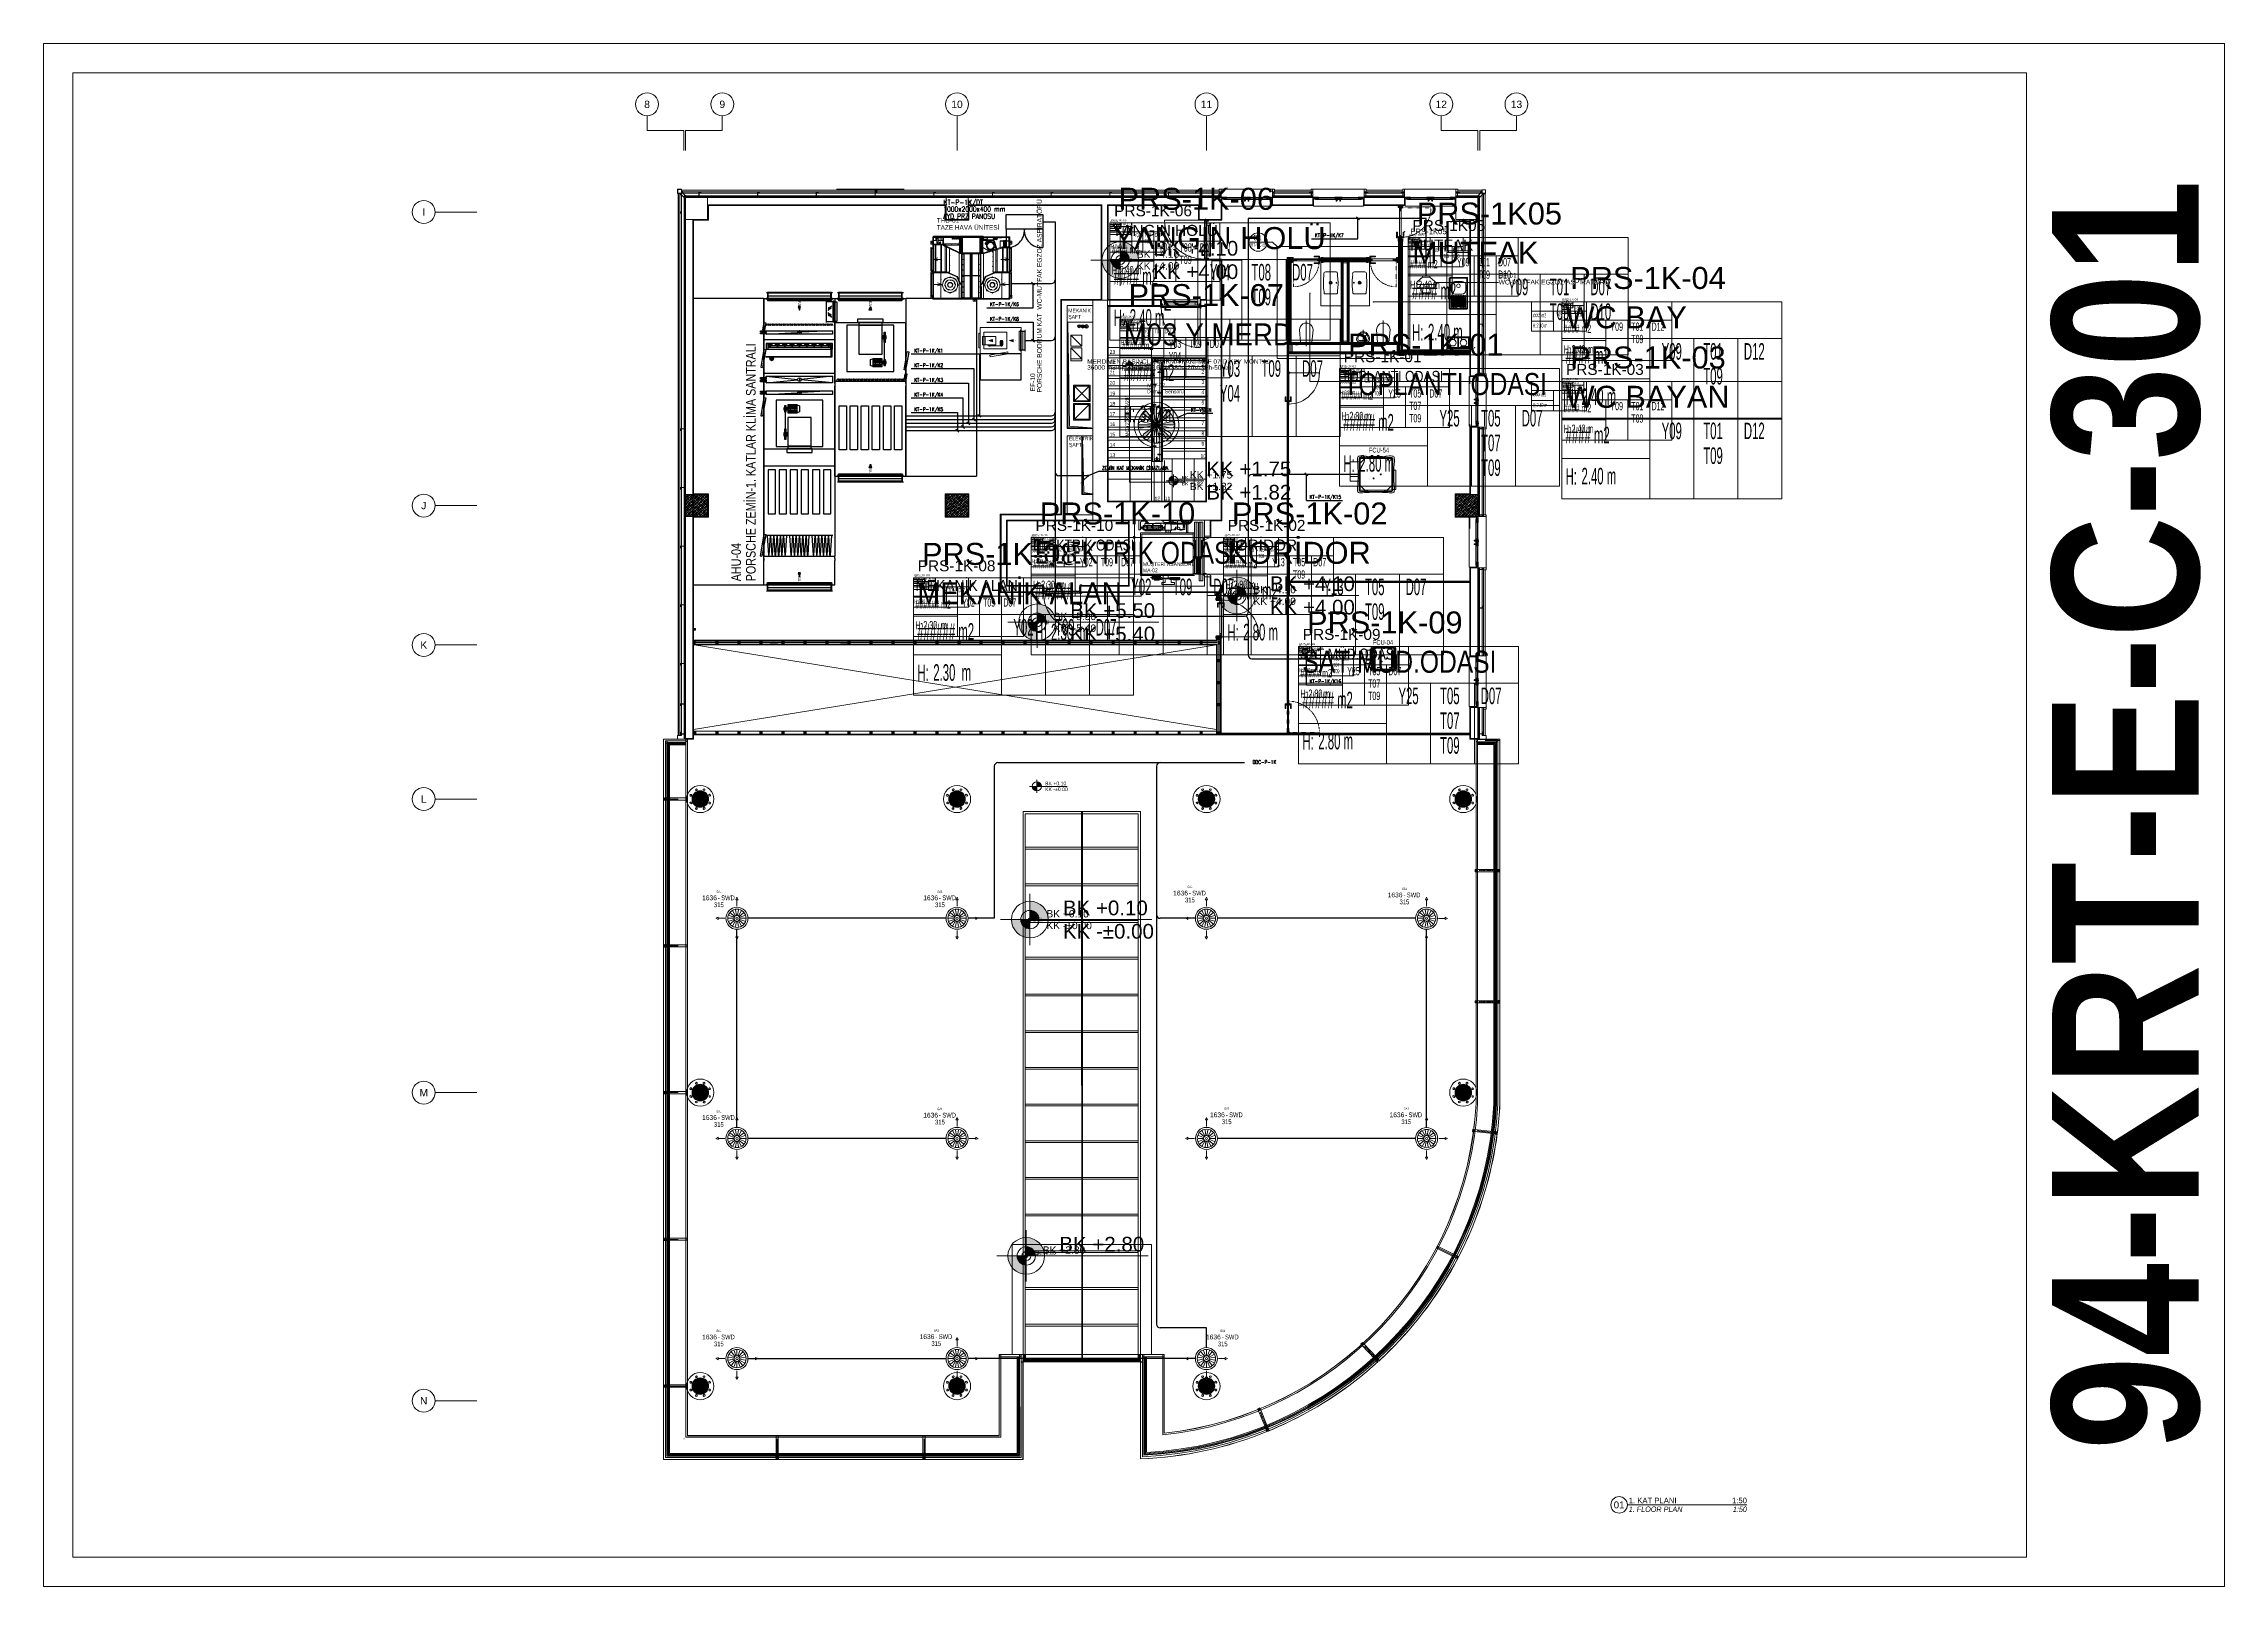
# Model space of a CAD drawing. Extents: x -9058 to 11890, y 0 to 4205.
# Drawn here: x 5945 to 11890, y 0 to 4205 of the extents above; entities that cross this region are included whole.
import ezdxf
from ezdxf.enums import TextEntityAlignment as Align

# ---------------------------------------------------------------- set-up
doc = ezdxf.new("R2010")
doc.units = 0
doc.header["$MEASUREMENT"] = 0
for name, pattern in [('DASHDOT', [1, 0.5, -0.25, 0, -0.25]), ('DASHED', [0.75, 0.5, -0.25]), ('DOT2', [0.125, 0, -0.125]), ('DUZ', [0]), ('HIDDEN', [0.375, 0.25, -0.125]), ('Strichpunkt2', [12.7, 6.35, -3.175, 0, -3.175])]:
    doc.linetypes.add(name, pattern=pattern)
doc.layers.get('0').update_dxf_attribs({"color": 9, "lineweight": 9})
for name, color, linetype, lineweight in [('-M-HV-MNF-KOD', 241, 'Continuous', 9), ('-M-HV-MNF-OLCU', 241, 'Continuous', 9), ('-M-HVAC-S-MNFTXT', 61, 'Continuous', 9), ('03S', 255, 'Continuous', 9), ('06C', 9, 'Continuous', 9), ('06D', 9, 'Continuous', 9), ('09', 9, 'Continuous', 9), ('10', 9, 'Continuous', 9), ('11', 9, 'Continuous', 9), ('12', 9, 'Continuous', 9), ('14', 9, 'Continuous', 9), ('15', 9, 'Continuous', 9), ('20', 9, 'DOT2', 9), ('21_mahal200', 9, 'Continuous', 9), ('32', 9, 'Continuous', 9), ('40A', 9, 'Continuous', 9), ('E-AYDINLATMA VE PRİZ PANOSU', 7, 'Continuous', 30), ('E-AŞAĞI İNEN HAT', 7, 'Continuous', 30), ('E-KABLO', 7, 'Continuous', 30), ('E-UPS PANOSU', 7, 'Continuous', 30), ('E-YAZI', 7, 'Continuous', 30), ('H-CIHAZ', 132, 'Continuous', 40), ('M-TEFRIS2-015', 129, 'Continuous', 9), ('M-TEFRIS2-015 @ 1 (1)', 129, 'Continuous', 9), ('M-TEFRIS2-015 @ 1 (2)', 129, 'Continuous', 9), ('M-TEFRIS2-015 @ 10 (1)', 129, 'Continuous', 9), ('M-TEFRIS2-015 @ 10 (2)', 129, 'Continuous', 9), ('M-TEFRIS2-015 @ 10 (3)', 129, 'Continuous', 9), ('M-TEFRIS2-015 @ 2 (1)', 129, 'Continuous', 9), ('M-TEFRIS2-015 @ 2 (2)', 129, 'Continuous', 9), ('M-TEFRIS2-015 @ 20', 129, 'Continuous', 9), ('M-TEFRIS2-015 @ 5 (1)', 129, 'Continuous', 9), ('M-TEFRIS2-015 @ 5 (2)', 129, 'Continuous', 9), ('T-CIHAZ', 101, 'Continuous', 9), ('T-FC-KASETLİ-TAVAN', 3, 'Continuous', 20), ('T-FC-NUMARA', 62, 'Continuous', 9)]:
    doc.layers.add(name, color=color, linetype=linetype, lineweight=lineweight)
doc.layers.add('-M-HV-MNF-TIP', color=168, linetype='Continuous', lineweight=9, plot=False)
doc.layers.add('1-MERDIVEN-Y-TEXT', color=181, linetype='Continuous')
doc.layers.add('Bakirci', color=6, linetype='Strichpunkt2')
doc.styles.add('$1$Arial', font='arial.ttf', dxfattribs={"height": 2.5})
doc.styles.add('Arial', font='arial.ttf', dxfattribs={"height": 2.5})
doc.styles.add('DEBI-BLOCK', font='arial.ttf', dxfattribs={"width": 0.8})
doc.styles.add('E-YAZI', font='txttw.shx')
doc.styles.add('LUCIDASANS', font='arial.ttf', dxfattribs={"width": 0.8})
doc.styles.add('MuuM_TEXT-BOLD', font='ARIALNB.TTF')
doc.styles.add('MuuM_TEXT-ITALIC', font='ARIALNI.TTF')
doc.styles.add('MuuM_TEXT-STANDART', font='ARIALN.TTF')
doc.dimstyles.new('MuuM_Annotative', dxfattribs={"dimscale": 0.1, "dimtxt": 2, "dimasz": 1, "dimexe": 1, "dimexo": 1, "dimgap": 1, "dimtad": 1, "dimdec": 1, "dimrnd": 0.5, "dimdsep": 46, "dimtxsty": 'MuuM_TEXT-STANDART', "dimblk": 'ARCHTICK', "dimcen": 0, "dimdle": 0.15, "dimclrd": 256, "dimclre": 256, "dimclrt": 256, "dimadec": 0, "dimazin": 0, "dimtfac": 5, "dimtdec": 1, "dimtix": 1, "dimtmove": 2, "dimatfit": 3, "dimldrblk": 'DOT', "dimfxl": 3, "dimfxlon": 1, "dimtolj": 1, "dimlwd": -1, "dimlwe": -1, "dimarcsym": 0})
pattern_1 = [(315, (17125.27339, -1688.45941), (-0.0883883476, -0.0883883476), []), (225, (17125.27339, -1688.45941), (-0.0883883476, 0.0883883476), [])]
pattern_2 = [(315, (17112.2689, -1688.45941), (-0.0883883476, -0.0883883476), []), (225, (17112.2689, -1688.45941), (-0.0883883476, 0.0883883476), [])]
pattern_3 = [(225, (5325.2753, -4750.33967), (-0.0883883476, 0.0883883476), []), (135, (5325.2753, -4750.33967), (0.0883883476, 0.0883883476), [])]
pattern_4 = [(225, (5325.2753, -4863.96254), (-0.0883883476, 0.0883883476), []), (135, (5325.2753, -4863.96254), (0.0883883476, 0.0883883476), [])]
pattern_5 = [(315, (17305.27788, -1273.90941), (-0.0883883476, -0.0883883476), []), (225, (17305.27788, -1273.90941), (-0.0883883476, 0.0883883476), [])]
pattern_6 = [(315, (17112.2689, -1273.90941), (-0.0883883476, -0.0883883476), []), (225, (17112.2689, -1273.90941), (-0.0883883476, 0.0883883476), [])]
pattern_7 = [(225, (-4013.78252, -7920.21278), (-0.0883883476, 0.0883883476), []), (135, (-4013.78252, -7920.21278), (0.0883883476, 0.0883883476), [])]
pattern_8 = [(225, (-4013.78252, -7279.21108), (-0.0883883476, 0.0883883476), []), (135, (-4013.78252, -7279.21108), (0.0883883476, 0.0883883476), [])]
pattern_9 = [(315, (17305.22067, -1688.45941), (-0.0883883476, -0.0883883476), []), (225, (17305.22067, -1688.45941), (-0.0883883476, 0.0883883476), [])]

# ---------------------------------------------------------------- blocks, each defined once
blk = doc.blocks.new('p-s-profil')
at = {"layer": '10'}
blk.add_lwpolyline([(9, 15.3), (4.6, 15.3), (4.6, 0.4), (0, 0.4), (0, 0), (5, 0), (5, 14.9), (9, 14.9), (9, 15.3)], dxfattribs=at)
blk.add_lwpolyline([(9, 15.3), (4.6, 15.3), (4.6, 0.4), (0, 0.4), (0, 0), (5, 0), (5, 14.9), (9, 14.9), (9, 15.3)], dxfattribs=at)
blk = doc.blocks.new('p-kutu_profil_40x40')
h = blk.add_hatch(color=256)
h.dxf.hatch_style = 1
h.paths.add_polyline_path([(0, 0), (4, 0), (4, 4), (0, 4)])
h = blk.add_hatch(color=255)
h.dxf.hatch_style = 1
h.paths.add_polyline_path([(0, 0), (4, 0), (4, 4), (0, 4)])
blk.add_lwpolyline([(0, 0), (4, 0), (4, 4), (0, 4)], close=True)
at = {"layer": '10'}
for points in [[(0, 4), (4, 4), (4, 0), (0, 0)], [(0, 4), (4, 4), (4, 0), (0, 0)], [(0, 0), (4, 0), (4, 4), (0, 4)], [(0.3, 3.7), (3.7, 3.7), (3.7, 0.3), (0.3, 0.3)], [(0.3, 3.7), (3.7, 3.7), (3.7, 0.3), (0.3, 0.3)]]:
    blk.add_lwpolyline(points, close=True, dxfattribs=at)
blk = doc.blocks.new('REFADSX')
at = {"color": 252, "lineweight": -3}
for p, q in [((-160, 2002), (-160, 3802)), ((-67, 2032), (-67, 3772)), ((0, 3870), (61, 3870)), ((0, 1935), (0, 3870)), ((25, 2002), (25, 3802)), ((61, 3870), (661, 3870)), ((661, 3870), (661, 3870)), ((2061, 3870), (661, 3870)), ((661, 1960), (661, 3845)), ((1469, 3957), (1460, 3908)), ((1952, 3821), (1460, 3908)), ((1961, 3870), (1469, 3957)), ((1961, 3870), (1952, 3821)), ((2064, 3905), (2055, 3855)), ((2252, 3821), (2055, 3855)), ((2261, 3870), (2061, 3870)), ((2261, 3870), (2064, 3905)), ((2236, 3790), (2186, 3815)), ((2186, 3765), (2236, 3790)), ((2236, 3740), (2186, 3765)), ((2186, 3715), (2236, 3740)), ((2236, 3690), (2186, 3715)), ((2186, 3665), (2236, 3690)), ((2236, 3640), (2186, 3665)), ((2186, 3615), (2236, 3640)), ((2236, 3590), (2186, 3615)), ((2186, 3565), (2236, 3590)), ((2261, 3870), (2252, 3821)), ((2261, 1935), (2261, 3870)), ((2322, 3870), (2261, 3870)), ((2322, 3870), (2383, 3870)), ((2883, 3870), (2383, 3870)), ((4183, 3870), (2883, 3870)), ((4783, 3870), (4183, 3870)), ((4844, 3870), (4783, 3870)), ((4819, 2002), (4819, 3802)), ((4844, 1935), (4844, 3870)), ((4911, 2032), (4911, 3772)), ((5004, 2002), (5004, 3802)), ((744, 3222), (744, 2584)), ((1822, 3288), (934, 3288)), ((1676, 3222), (1676, 2966)), ((1711, 3222), (1711, 2966)), ((1752, 3222), (1752, 2966)), ((1793, 3222), (1793, 2966)), ((1828, 3222), (1828, 2966)), ((1851, 3222), (1851, 2966)), ((1860, 3222), (1860, 2966)), ((2236, 3540), (2186, 3565)), ((2186, 3515), (2236, 3540)), ((2236, 3490), (2186, 3515)), ((2186, 3465), (2236, 3490)), ((2236, 3440), (2186, 3465)), ((2186, 3415), (2236, 3440)), ((2236, 3390), (2186, 3415)), ((2186, 3365), (2236, 3390)), ((2236, 3340), (2186, 3365)), ((2186, 3315), (2236, 3340)), ((2236, 3290), (2186, 3315)), ((2186, 3265), (2236, 3290)), ((2236, 3240), (2186, 3265)), ((2186, 3215), (2236, 3240)), ((2236, 3190), (2186, 3215)), ((2186, 3165), (2236, 3190)), ((2236, 3140), (2186, 3165)), ((2186, 3115), (2236, 3140)), ((2236, 3090), (2186, 3115)), ((2186, 3065), (2236, 3090)), ((2236, 3040), (2186, 3065)), ((2186, 3015), (2236, 3040)), ((2236, 2990), (2186, 3015)), ((2186, 2965), (2236, 2990)), ((2236, 2940), (2186, 2965)), ((2186, 2915), (2236, 2940)), ((2236, 2890), (2186, 2915)), ((2186, 2865), (2236, 2890)), ((2236, 2840), (2186, 2865)), ((2186, 2815), (2236, 2840)), ((2236, 2790), (2186, 2815)), ((2186, 2765), (2236, 2790)), ((2236, 2740), (2186, 2765)), ((2186, 2715), (2236, 2740)), ((2236, 2690), (2186, 2715)), ((2186, 2665), (2236, 2690)), ((2236, 2640), (2186, 2665)), ((2186, 2615), (2236, 2640)), ((2236, 2590), (2186, 2615)), ((2186, 2565), (2236, 2590)), ((2236, 2540), (2186, 2565)), ((2186, 2515), (2236, 2540)), ((2236, 2490), (2186, 2515)), ((2186, 2465), (2236, 2490)), ((2236, 2440), (2186, 2465)), ((2186, 2415), (2236, 2440)), ((2236, 2390), (2186, 2415)), ((2186, 2365), (2236, 2390)), ((-160, 68), (-160, 1868)), ((-67, 98), (-67, 1838)), ((0, 1935), (61, 1935)), ((0, 0), (0, 1935)), ((0, 1935), (61, 1935)), ((25, 68), (25, 1868)), ((61, 1935), (661, 1935)), ((61, 1935), (661, 1935)), ((63, 1885), (660, 1885)), ((203, 1846), (335, 1739)), ((388, 1739), (520, 1846)), ((661, 1935), (861, 1935)), ((661, 1935), (661, 1935)), ((2061, 1935), (661, 1935)), ((686, 1855), (736, 1880)), ((736, 1830), (686, 1855)), ((686, 1805), (736, 1830)), ((736, 1780), (686, 1805)), ((861, 1935), (1061, 1935)), ((881, 1874), (925, 1018)), ((1061, 1935), (1122, 1935)), ((1122, 0), (1122, 1935)), ((1122, 1935), (1183, 1935)), ((1183, 1935), (1983, 1935)), ((1313, 1768), (1221, 1806)), ((1313, 1768), (1242, 1838)), ((1983, 1935), (2044, 1935)), ((2044, 1935), (2044, 0)), ((2044, 1935), (2105, 1935)), ((2261, 1935), (2061, 1935)), ((2105, 1935), (2505, 1935)), ((2125, 1874), (2210, 1018)), ((2236, 2340), (2186, 2365)), ((2186, 2315), (2236, 2340)), ((2236, 2290), (2186, 2315)), ((2186, 2265), (2236, 2290)), ((2236, 2240), (2186, 2265)), ((2186, 2215), (2236, 2240)), ((2236, 2190), (2186, 2215)), ((2186, 2165), (2236, 2190)), ((2236, 2140), (2186, 2165)), ((2186, 2115), (2236, 2140)), ((2236, 2090), (2186, 2115)), ((2186, 2065), (2236, 2090)), ((2236, 2040), (2186, 2065)), ((2186, 2015), (2236, 2040)), ((2236, 1990), (2186, 2015)), ((2305, 1874), (2220, 1018)), ((2322, 1935), (2261, 1935)), ((2322, 1935), (2383, 1935)), ((2883, 1935), (2383, 1935)), ((2505, 1935), (2705, 1935)), ((2525, 1874), (2569, 1018)), ((2705, 1935), (4105, 1935)), ((4183, 1935), (2883, 1935)), ((4105, 1935), (4505, 1935)), ((4105, 25), (4105, 1910)), ((4783, 1935), (4183, 1935)), ((4505, 1935), (4566, 1935)), ((4566, 0), (4566, 1935)), ((4566, 1935), (4627, 1935)), ((4627, 1935), (5927, 1935)), ((4844, 1935), (4783, 1935)), ((5927, 1935), (6427, 1935)), ((6427, 1935), (7027, 1935)), ((6467, 1882), (6467, 1272)), ((7027, 0), (7027, 1935)), ((7088, 1935), (7027, 1935)), ((7088, 1935), (7149, 1935)), ((7749, 1935), (7149, 1935)), ((7810, 1935), (7749, 1935)), ((7785, 68), (7785, 1868)), ((7810, 0), (7810, 1935)), ((7877, 98), (7877, 1838)), ((7970, 68), (7970, 1868)), ((63, 1700), (660, 1700)), ((686, 1755), (736, 1780)), ((736, 1730), (686, 1755)), ((686, 1705), (736, 1730)), ((736, 1680), (686, 1705)), ((686, 1655), (736, 1680)), ((736, 1630), (686, 1655)), ((686, 1605), (736, 1630)), ((736, 1580), (686, 1605)), ((686, 1555), (736, 1580)), ((736, 1530), (686, 1555)), ((686, 1505), (736, 1530)), ((736, 1480), (686, 1505)), ((686, 1455), (736, 1480)), ((736, 1430), (686, 1455)), ((686, 1405), (736, 1430)), ((736, 1380), (686, 1405)), ((686, 1355), (736, 1380)), ((736, 1330), (686, 1355)), ((686, 1305), (736, 1330)), ((736, 1280), (686, 1305)), ((686, 1255), (736, 1280)), ((736, 1230), (686, 1255)), ((686, 1205), (736, 1230)), ((736, 1180), (686, 1205)), ((1313, 1768), (1213, 1767)), ((1313, 1568), (1213, 1567)), ((1313, 1368), (1213, 1367)), ((1313, 1768), (1221, 1729)), ((1313, 1568), (1221, 1606)), ((1313, 1568), (1221, 1529)), ((1313, 1368), (1221, 1406)), ((1313, 1368), (1221, 1329)), ((1313, 1168), (1221, 1206)), ((1313, 1768), (1242, 1697)), ((1313, 1568), (1242, 1638)), ((1313, 1568), (1242, 1497)), ((1313, 1368), (1242, 1438)), ((1313, 1368), (1242, 1297)), ((1313, 1168), (1242, 1238)), ((4022, 648), (4022, 1286)), ((6467, 1272), (6467, 662)), ((686, 1155), (736, 1180)), ((736, 1130), (686, 1155)), ((686, 1105), (736, 1130)), ((736, 1080), (686, 1105)), ((686, 1055), (736, 1080)), ((736, 1030), (686, 1055)), ((686, 1005), (736, 1030)), ((736, 980), (686, 1005)), ((686, 955), (736, 980)), ((736, 930), (686, 955)), ((686, 905), (736, 930)), ((736, 880), (686, 905)), ((686, 855), (736, 880)), ((736, 830), (686, 855)), ((686, 805), (736, 830)), ((736, 780), (686, 805)), ((686, 755), (736, 780)), ((736, 730), (686, 755)), ((686, 705), (736, 730)), ((736, 680), (686, 705)), ((686, 655), (736, 680)), ((736, 630), (686, 655)), ((686, 605), (736, 630)), ((736, 580), (686, 605)), ((898, 968), (958, 968)), ((928, 998), (928, 938)), ((974, 61), (930, 918)), ((1313, 1168), (1213, 1167)), ((1313, 968), (1213, 967)), ((1313, 768), (1213, 767)), ((1313, 1168), (1221, 1129)), ((1313, 968), (1221, 1006)), ((1313, 968), (1221, 929)), ((1313, 768), (1221, 806)), ((1313, 768), (1221, 729)), ((1313, 568), (1221, 606)), ((1313, 1168), (1242, 1097)), ((1313, 968), (1242, 1038)), ((1313, 968), (1242, 897)), ((1313, 768), (1242, 838)), ((1313, 768), (1242, 697)), ((1313, 568), (1242, 638)), ((2125, 61), (2210, 918)), ((2185, 968), (2245, 968)), ((2305, 61), (2220, 918)), ((2542, 968), (2602, 968)), ((2572, 998), (2572, 938)), ((2618, 61), (2574, 918)), ((2906, 648), (2906, 904)), ((2915, 648), (2915, 904)), ((2938, 648), (2938, 904)), ((2973, 648), (2973, 904)), ((3014, 648), (3014, 904)), ((3055, 648), (3055, 904)), ((3090, 648), (3090, 904)), ((6467, 662), (6467, 52)), ((0, 0), (61, 0)), ((61, 0), (661, 0)), ((661, 1), (669, 50)), ((661, 1), (858, -34)), ((661, 0), (861, 0)), ((669, 50), (866, 15)), ((686, 555), (736, 580)), ((736, 530), (686, 555)), ((686, 505), (736, 530)), ((736, 480), (686, 505)), ((686, 455), (736, 480)), ((736, 430), (686, 455)), ((686, 405), (736, 430)), ((736, 380), (686, 405)), ((686, 355), (736, 380)), ((736, 330), (686, 355)), ((686, 305), (736, 330)), ((736, 280), (686, 305)), ((686, 255), (736, 280)), ((736, 230), (686, 255)), ((686, 205), (736, 230)), ((736, 180), (686, 205)), ((686, 155), (736, 180)), ((736, 130), (686, 155)), ((686, 105), (736, 130)), ((736, 80), (686, 105)), ((686, 55), (736, 80)), ((858, -34), (866, 15)), ((861, 0), (1061, 0)), ((1061, 0), (1122, 0)), ((1122, 0), (1183, 0)), ((1183, 0), (1983, 0)), ((1313, 568), (1213, 567)), ((1313, 368), (1213, 367)), ((1313, 168), (1213, 167)), ((1313, 568), (1221, 529)), ((1313, 368), (1221, 406)), ((1313, 368), (1221, 329)), ((1313, 168), (1221, 206)), ((1313, 168), (1221, 129)), ((1313, 568), (1242, 497)), ((1313, 368), (1242, 438)), ((1313, 368), (1242, 297)), ((1313, 168), (1242, 238)), ((1313, 168), (1242, 97)), ((1383, 1), (1391, 50)), ((1383, 1), (1875, -86)), ((1391, 50), (1884, -37)), ((1983, 0), (2044, 0)), ((2044, 0), (2105, 0)), ((2105, 0), (2505, 0)), ((2505, 0), (2705, 0)), ((2705, 1), (2714, 50)), ((2705, 1), (3198, -86)), ((2705, 0), (4105, 0)), ((2714, 50), (3206, -37)), ((2944, 582), (3832, 582)), ((4105, 0), (4505, 0)), ((4505, 0), (4566, 0)), ((4566, 0), (4627, 0)), ((4627, 0), (5927, 0)), ((5927, 0), (6427, 0)), ((6427, 1), (6435, 50)), ((6427, 1), (7018, -104)), ((6427, 0), (7027, 0)), ((6435, 50), (7026, -54)), ((7088, 0), (7027, 0)), ((7088, 0), (7149, 0)), ((7749, 0), (7149, 0)), ((7810, 0), (7749, 0)), ((1875, -86), (1884, -37)), ((3198, -86), (3206, -37)), ((7018, -104), (7026, -54))]:
    blk.add_line(p, q, dxfattribs=at)
for points in [[(-160, 2032), (25, 2032), (25, 3772), (-160, 3772), (-160, 2032)], [(-141, 2042), (7, 2042), (7, 3762), (-141, 3762), (-141, 2042)], [(0, 1996), (0, 1996), (0, 3809), (0, 3809), (0, 1996)], [(0, 2032), (61, 2032), (61, 3772), (0, 3772), (0, 2032)], [(4133, 3558), (2933, 3558), (2933, 3758), (4133, 3758), (4133, 3558)], [(4844, 2032), (4783, 2032), (4783, 3772), (4844, 3772), (4844, 2032)], [(5004, 2032), (4819, 2032), (4819, 3772), (5004, 3772), (5004, 2032)], [(4985, 2042), (4837, 2042), (4837, 3762), (4985, 3762), (4985, 2042)], [(4844, 1996), (4844, 1996), (4844, 3809), (4844, 3809), (4844, 1996)], [(661, 2558), (561, 2558), (561, 3246), (661, 3246), (661, 2558)], [(1522, 3222), (661, 3222), (661, 2584), (1522, 2584), (1522, 3222)], [(1991, 3540), (731, 3540), (731, 2264), (1991, 2264), (1991, 3540)], [(1197, 3311), (928, 3311), (928, 3266), (1197, 3266), (1197, 3311)], [(1103, 3330), (1022, 3330), (1022, 3311), (1103, 3311), (1103, 3330)], [(1103, 3266), (1022, 3266), (1022, 3221), (1103, 3221), (1103, 3266)], [(1860, 3222), (1645, 3222), (1645, 2967), (1860, 2967), (1860, 3222)], [(1833, 3311), (1672, 3311), (1672, 3266), (1833, 3266), (1833, 3311)], [(1806, 3158), (1698, 3158), (1698, 3030), (1806, 3030), (1806, 3158)], [(1779, 3330), (1725, 3330), (1725, 3311), (1779, 3311), (1779, 3330)], [(1779, 3266), (1725, 3266), (1725, 3221), (1779, 3221), (1779, 3266)], [(4133, 3256), (2933, 3256), (2933, 3456), (4133, 3456), (4133, 3256)], [(4133, 2954), (2933, 2954), (2933, 3154), (4133, 3154), (4133, 2954)], [(4133, 2651), (2933, 2651), (2933, 2851), (4133, 2851), (4133, 2651)], [(4133, 2349), (2933, 2349), (2933, 2549), (4133, 2549), (4133, 2349)], [(-160, 98), (25, 98), (25, 1838), (-160, 1838), (-160, 98)], [(-141, 108), (7, 108), (7, 1828), (-141, 1828), (-141, 108)], [(0, 61), (0, 61), (0, 1874), (0, 1874), (0, 61)], [(0, 98), (61, 98), (61, 1838), (0, 1838), (0, 98)], [(93, 1985), (630, 1985), (630, 1935), (93, 1935), (93, 1985)], [(93, 1885), (630, 1885), (630, 1935), (93, 1935), (93, 1885)], [(93, 1700), (630, 1700), (630, 1885), (93, 1885), (93, 1700)], [(881, 1874), (974, 1874), (974, 61), (881, 61), (881, 1874)], [(1233, 61), (1383, 61), (1383, 1874), (1233, 1874), (1233, 61)], [(1233, 111), (1383, 111), (1383, 1824), (1233, 1824), (1233, 111)], [(1293, 136), (1333, 136), (1333, 1854), (1293, 1854), (1293, 136)], [(1333, 1854), (1583, 1854), (1583, 1834), (1333, 1834), (1333, 1854)], [(1583, 1854), (1603, 1854), (1603, 61), (1583, 61), (1583, 1854)], [(2125, 1874), (2305, 1874), (2305, 61), (2125, 61), (2125, 1874)], [(2525, 1874), (2618, 1874), (2618, 61), (2525, 61), (2525, 1874)], [(4133, 2047), (2933, 2047), (2933, 2247), (4133, 2247), (4133, 2047)], [(4677, 1623), (5877, 1623), (5877, 1823), (4677, 1823), (4677, 1623)], [(7810, 98), (7749, 98), (7749, 1838), (7810, 1838), (7810, 98)], [(7970, 98), (7785, 98), (7785, 1838), (7970, 1838), (7970, 98)], [(7951, 108), (7803, 108), (7803, 1828), (7951, 1828), (7951, 108)], [(7810, 61), (7810, 61), (7810, 1874), (7810, 1874), (7810, 61)], [(2775, 330), (4035, 330), (4035, 1606), (2775, 1606), (2775, 330)], [(3244, 648), (4105, 648), (4105, 1286), (3244, 1286), (3244, 648)], [(4105, 624), (4205, 624), (4205, 1312), (4105, 1312), (4105, 624)], [(4677, 1321), (5877, 1321), (5877, 1521), (4677, 1521), (4677, 1321)], [(4677, 1019), (5877, 1019), (5877, 1219), (4677, 1219), (4677, 1019)], [(2906, 648), (3121, 648), (3121, 903), (2906, 903), (2906, 648)], [(2933, 559), (3094, 559), (3094, 604), (2933, 604), (2933, 559)], [(2960, 712), (3068, 712), (3068, 840), (2960, 840), (2960, 712)], [(2987, 604), (3041, 604), (3041, 649), (2987, 649), (2987, 604)], [(3569, 559), (3838, 559), (3838, 604), (3569, 604), (3569, 559)], [(3663, 604), (3744, 604), (3744, 649), (3663, 649), (3663, 604)], [(4677, 716), (5877, 716), (5877, 916), (4677, 916), (4677, 716)], [(4677, 414), (5877, 414), (5877, 614), (4677, 614), (4677, 414)], [(888, 62), (915, 62), (915, -89), (888, -89), (888, 62)], [(941, 62), (968, 62), (968, -89), (941, -89), (941, 62)], [(2161, 62), (2201, 62), (2201, -89), (2161, -89), (2161, 62)], [(2233, 62), (2273, 62), (2273, -89), (2233, -89), (2233, 62)], [(2531, 62), (2558, 62), (2558, -89), (2531, -89), (2531, 62)], [(2585, 62), (2612, 62), (2612, -89), (2585, -89), (2585, 62)], [(2987, 540), (3041, 540), (3041, 559), (2987, 559), (2987, 540)], [(3663, 540), (3744, 540), (3744, 559), (3663, 559), (3663, 540)], [(4677, 112), (5877, 112), (5877, 312), (4677, 312), (4677, 112)]]:
    blk.add_lwpolyline(points, close=True, dxfattribs=at)
for points in [[(0, 3870), (4844, 3870), (4844, 1935), (0, 1935)], [(0, 1935), (7810, 1935), (7810, 0), (0, 0)]]:
    blk.add_lwpolyline(points, close=True)
for points in [[(325, 2902), (225, 2902), (325, 2932), (325, 2872), (225, 2902)], [(1860, 2966), (1833, 2902), (1671, 2902), (1644, 2966)], [(4619, 2902), (4519, 2902), (4619, 2932), (4619, 2872), (4519, 2902)], [(6467, 1308), (7000, 1342), (7000, 1362), (6467, 1398), (7000, 1432), (7000, 1452), (6467, 1488), (7000, 1522), (7000, 1542), (6467, 1578), (7000, 1612), (7000, 1632), (6467, 1668), (7000, 1702), (7000, 1722), (6467, 1758), (7000, 1792), (7000, 1812), (6467, 1848)], [(6467, 698), (7000, 732), (7000, 752), (6467, 788), (7000, 822), (7000, 842), (6467, 878), (7000, 912), (7000, 932), (6467, 968), (7000, 1002), (7000, 1022), (6467, 1058), (7000, 1092), (7000, 1112), (6467, 1148), (7000, 1182), (7000, 1202), (6467, 1238)], [(225, 968), (325, 968), (225, 998), (225, 938), (325, 968)], [(2906, 904), (2933, 968), (3095, 968), (3122, 904)], [(6467, 88), (7000, 122), (7000, 142), (6467, 178), (7000, 212), (7000, 232), (6467, 268), (7000, 302), (7000, 322), (6467, 358), (7000, 392), (7000, 412), (6467, 448), (7000, 482), (7000, 502), (6467, 538), (7000, 572), (7000, 592), (6467, 628)], [(7485, 968), (7585, 968), (7485, 998), (7485, 938), (7585, 968)]]:
    blk.add_lwpolyline(points, dxfattribs=at)
for centre, radius in [((269, 1792), 30), ((454, 1792), 30), ((928, 968), 50), ((2215, 968), 50), ((2572, 968), 50), ((1653, 211), 50), ((1653, 211), 25)]:
    blk.add_circle(centre, radius, dxfattribs=at)
for s, p in [('EA', (67, 2863)), ('RA', (4596, 2863)), ('FA', (72, 929)), ('SA', (7567, 929))]:
    blk.add_text(s, height=78, dxfattribs=at).set_placement(p)
blk = doc.blocks.new('DGDG')
for p, q in [((-1105, 1671), (-1105, 1592)), ((-1105, 1671), (-1102, 1671)), ((-1102, 1592), (-1105, 1592)), ((-1102, 1671), (-1102, 1592)), ((-1053, 1671), (-1102, 1671)), ((-1102, 1592), (-1099, 1592)), ((-1101, 1674), (-1101, 1671)), ((-1101, 1674), (-1053, 1674)), ((-1101, 1671), (-1053, 1671)), ((-1101, 1589), (-1101, 1592)), ((-1101, 1592), (-1099, 1592)), ((-1101, 1589), (-1099, 1589)), ((-1099, 1595), (-1099, 1618)), ((-1099, 1618), (-1098, 1618)), ((-1099, 1595), (-1098, 1595)), ((-1099, 995), (-1099, 1593)), ((-1099, 1593), (-1098, 1593)), ((-1098, 1617), (-1098, 1618)), ((-1098, 1618), (-1098, 1618)), ((-1088, 1618), (-1098, 1618)), ((-1088, 1618), (-1098, 1618)), ((-1098, 1607), (-1098, 1617)), ((-1098, 1617), (-1097, 1617)), ((-1098, 1593), (-1098, 1607)), ((-1098, 1607), (-1097, 1607)), ((-1098, 1593), (-1088, 1593)), ((-1098, 995), (-1098, 1593)), ((-1097, 1607), (-1097, 1617)), ((-1097, 1617), (-1097, 1617)), ((-1096, 1617), (-1097, 1617)), ((-1096, 1617), (-1097, 1617)), ((-1097, 1607), (-1096, 1607)), ((-1097, 1593), (-1097, 1607)), ((-1088, 1617), (-1096, 1617)), ((-1096, 1617), (-1096, 1617)), ((-1096, 1617), (-1088, 1617)), ((-1088, 1599), (-1096, 1607)), ((-1088, 1618), (-1088, 1618)), ((-1088, 1617), (-1088, 1617)), ((-1088, 1599), (-1088, 1593)), ((-1049, 1595), (-1088, 1595)), ((-1049, 1594), (-1088, 1594)), ((-1088, 1593), (-1088, 995)), ((-1088, 1593), (-1049, 1593)), ((-1053, 1671), (-1053, 1674)), ((-1053, 1671), (-1050, 1671)), ((-1053, 1595), (-1053, 1671)), ((-1050, 1700), (-1050, -2)), ((-1050, 1700), (1050, 1700)), ((-1050, 1699), (-1050, 1595)), ((-1049, 1699), (-1050, 1699)), ((-1050, 1699), (-1049, 1699)), ((-1050, 1697), (-1050, 1699)), ((-1050, 1697), (-1050, 1674)), ((-1050, 1697), (-1050, 1697)), ((-1050, 1671), (-1050, 1674)), ((-1050, 1674), (-1050, 1674)), ((-1050, 1674), (-1050, 1674)), ((-1050, 1674), (-1050, 1674)), ((-1050, 1595), (-1050, 1671)), ((-238, 1700), (-1049, 1700)), ((-1049, 1699), (-1049, 1700)), ((-255, 1699), (-1049, 1699)), ((-1049, 1699), (-1049, 1595)), ((-1049, 1699), (-1049, 1699)), ((-1049, 1699), (-1049, 1699)), ((-1049, 1699), (-255, 1699)), ((-1049, 1595), (-1049, 1699)), ((-1049, 1698), (-1049, 1648)), ((-1048, 1698), (-1049, 1698)), ((-1048, 1648), (-1049, 1648)), ((-1049, 1646), (-1048, 1646)), ((-1049, 51), (-1049, 1646)), ((-1048, 1699), (-288, 1699)), ((-1048, 1698), (-1048, 1699)), ((-1033, 1683), (-1048, 1698)), ((-1048, 1698), (-288, 1698)), ((-1048, 1648), (-1048, 1698)), ((-1048, 1698), (-1033, 1683)), ((-1048, 1698), (-1048, 1698)), ((-1048, 1698), (-1048, 1698)), ((-1048, 1648), (-1048, 1648)), ((-1048, 1648), (-1033, 1648)), ((-1048, 1648), (-1048, 1647)), ((-1028, 1648), (-1048, 1648)), ((-1048, 1646), (-1048, 1647)), ((-1028, 1647), (-1048, 1647)), ((-1048, 1646), (-1048, 1646)), ((-1048, 1646), (-1048, 51)), ((-1048, 1646), (-1033, 1646)), ((-1028, 1646), (-1048, 1646)), ((-1047, 1697), (-1047, 1697)), ((-1033, 1683), (-288, 1683)), ((-1033, 1648), (-1033, 1683)), ((-1033, 1683), (-1033, 1648)), ((-1033, 1683), (-1033, 1648)), ((-1033, 1646), (-1033, 51)), ((-1033, 1646), (-1033, 959)), ((-1033, 1646), (-1033, 959)), ((-804, 1294), (-1033, 1294)), ((-1028, 1647), (-1028, 1648)), ((-1028, 1647), (-1028, 1646)), ((-804, 1294), (-925, 1334)), ((-804, 1294), (-925, 1254)), ((-834, 1683), (-834, 977)), ((-833, 1683), (-833, 977)), ((-833, 1683), (-833, 977)), ((-826, 1325), (-826, 1329)), ((-801, 1309), (-798, 1314)), ((-798, 1303), (-801, 1309)), ((-798, 1314), (-792, 1314)), ((-792, 1303), (-798, 1303)), ((-792, 1314), (-788, 1309)), ((-788, 1309), (-792, 1303)), ((-737, 1463), (-734, 1469)), ((-734, 1458), (-737, 1463)), ((-734, 1469), (-727, 1469)), ((-727, 1458), (-734, 1458)), ((-727, 1469), (-724, 1463)), ((-724, 1463), (-727, 1458)), ((-690, 1259), (-689, 1260)), ((-676, 1383), (-674, 1382)), ((-582, 1528), (-579, 1533)), ((-579, 1522), (-582, 1528)), ((-579, 1533), (-573, 1533)), ((-573, 1522), (-579, 1522)), ((-573, 1533), (-569, 1528)), ((-569, 1528), (-573, 1522)), ((-561, 1433), (-561, 1431)), ((-476, 1234), (-477, 1235)), ((-461, 1358), (-463, 1357)), ((-427, 1463), (-424, 1469)), ((-424, 1458), (-427, 1463)), ((-424, 1469), (-418, 1469)), ((-418, 1458), (-424, 1458)), ((-418, 1469), (-415, 1463)), ((-415, 1463), (-418, 1458)), ((-313, 1277), (-396, 1091)), ((-381, 1076), (-302, 1253)), ((-301, 1252), (-380, 1075)), ((-363, 1309), (-360, 1314)), ((-360, 1303), (-363, 1309)), ((-360, 1314), (-354, 1314)), ((-354, 1303), (-360, 1303)), ((-354, 1314), (-350, 1309)), ((-350, 1309), (-354, 1303)), ((-333, 1232), (-333, 1683)), ((-333, 1683), (-333, 1232)), ((-302, 1277), (-313, 1277)), ((-289, 1282), (-302, 1253)), ((-302, 1253), (-302, 1277)), ((-288, 1282), (-301, 1252)), ((-281, 1301), (-289, 1282)), ((-288, 1282), (-289, 1282)), ((-288, 1699), (-288, 1698)), ((-288, 1699), (-260, 1699)), ((-288, 1698), (-288, 1683)), ((-288, 1698), (-260, 1698)), ((-288, 1698), (-263, 1698)), ((-288, 1697), (-282, 1697)), ((-288, 1697), (-279, 1697)), ((-280, 1300), (-288, 1282)), ((-282, 1697), (-282, 1697)), ((-262, 1697), (-282, 1697)), ((-262, 1697), (-282, 1697)), ((-262, 1342), (-281, 1301)), ((-280, 1300), (-281, 1301)), ((-262, 1341), (-280, 1300)), ((-279, 1697), (-279, 1359)), ((-262, 1697), (-279, 1697)), ((-262, 1342), (-279, 1359)), ((-263, 1698), (-263, 1698)), ((-263, 1698), (-263, 1697)), ((-262, 1697), (-262, 1342)), ((-261, 1697), (-262, 1697)), ((-262, 1697), (-262, 1697)), ((-263, 1697), (-263, 1697)), ((-263, 1697), (-260, 1697)), ((-262, 1342), (-262, 1343)), ((-262, 1342), (-261, 1342)), ((-262, 1342), (-262, 1342)), ((-262, 1342), (-262, 457)), ((-262, 1341), (-262, 1342)), ((-262, 1342), (-262, 457)), ((-262, 1342), (-262, 1342)), ((-261, 1697), (-261, 1697)), ((-260, 1697), (-261, 1697)), ((-261, 1697), (-261, 1342)), ((-261, 1342), (-261, 457)), ((-260, 1698), (-260, 1699)), ((-260, 1699), (-25, 1699)), ((-260, 1683), (-260, 1698)), ((-260, 1698), (-25, 1698)), ((-260, 1697), (-260, 464)), ((-260, 1696), (-260, 1697)), ((-260, 1683), (-25, 1683)), ((-258, 464), (-258, 1683)), ((-258, 464), (-258, 1683)), ((-251, 1699), (-253, 1699)), ((-251, 1699), (-159, 1699)), ((-250, 464), (-250, 1683)), ((-250, 1683), (-250, 464)), ((-28, 1672), (-250, 1672)), ((-28, 1671), (-250, 1671)), ((-250, 1669), (-243, 1669)), ((-246, 1671), (-246, 1669)), ((-243, 1669), (-243, 1061)), ((-201, 1669), (-243, 1669)), ((-238, 1700), (-238, 1699)), ((-238, 1699), (-236, 1699)), ((-236, 1700), (-236, 1699)), ((-236, 1700), (-133, 1700)), ((-201, 1061), (-201, 1669)), ((-201, 1669), (-200, 1669)), ((-201, 1669), (-201, 1061)), ((-201, 1669), (-201, 1669)), ((-200, 1669), (-200, 1061)), ((-200, 1669), (-196, 1669)), ((-196, 1669), (-196, 1061)), ((-196, 1669), (-195, 1669)), ((-195, 1669), (-195, 1667)), ((-28, 1667), (-195, 1667)), ((-195, 1662), (-195, 1061)), ((-28, 1662), (-195, 1662)), ((-28, 1661), (-195, 1661)), ((-158, 1699), (158, 1699)), ((-153, 1667), (-153, 1671)), ((-153, 1661), (-153, 1662)), ((-152, 1667), (-152, 1671)), ((-152, 1671), (-152, 1667)), ((-152, 1671), (-152, 1667)), ((-152, 1661), (-152, 1662)), ((-152, 1662), (-152, 1661)), ((-152, 1662), (-152, 1661)), ((-149, 1667), (-149, 1671)), ((-149, 1671), (-149, 1667)), ((-149, 1661), (-149, 1662)), ((-149, 1662), (-149, 1661)), ((-148, 1671), (-148, 1667)), ((-148, 1662), (-148, 1661)), ((-145, 1671), (-145, 1667)), ((-145, 1662), (-145, 1661)), ((-144, 1671), (-144, 1667)), ((-144, 1671), (-144, 1667)), ((-144, 1662), (-144, 1661)), ((-144, 1662), (-144, 1661)), ((-135, 1751), (-132, 1751)), ((-135, 1751), (-135, 1702)), ((-132, 1702), (-135, 1702)), ((-134, 1671), (-134, 1667)), ((-134, 1662), (-134, 1661)), ((-133, 1671), (-133, 1667)), ((-133, 1667), (-133, 1671)), ((-133, 1662), (-133, 1661)), ((-133, 1661), (-133, 1662)), ((-132, 1751), (-132, 1754)), ((-53, 1754), (-132, 1754)), ((-53, 1751), (-132, 1751)), ((-132, 1751), (-132, 1702)), ((-132, 1751), (-132, 1702)), ((-132, 1702), (-53, 1702)), ((-132, 1699), (-132, 1702)), ((-132, 1699), (-53, 1699)), ((-53, 1754), (-53, 1751)), ((-53, 1702), (-53, 1751)), ((-53, 1751), (-53, 1702)), ((-50, 1751), (-53, 1751)), ((-53, 1702), (-53, 1699)), ((-53, 1702), (-50, 1702)), ((-52, 1700), (236, 1700)), ((-50, 1751), (-50, 1702)), ((-28, 456), (-28, 1682)), ((-24, 1682), (-28, 1682)), ((-25, 1699), (-25, 1698)), ((-25, 1699), (25, 1699)), ((-25, 1698), (-25, 1683)), ((-25, 1698), (25, 1698)), ((-24, 1697), (-25, 1697)), ((-25, 1697), (-24, 1697)), ((-18, 1698), (-24, 1698)), ((-24, 1698), (-24, 1682)), ((-21, 1667), (-24, 1667)), ((-18, 456), (-18, 1698)), ((-17, 1698), (-18, 1698)), ((-8, 1698), (-17, 1698)), ((-17, 456), (-17, 1698)), ((-8, 1698), (-8, 1698)), ((8, 1698), (-8, 1698)), ((-8, 456), (-8, 1698)), ((-8, 456), (-8, 1698)), ((-1, 1698), (-1, 1698)), ((-1, 1698), (-1, 1698)), ((-1, 1679), (-1, 1674)), ((-1, 1479), (-1, 1475)), ((-1, 1279), (-1, 1275)), ((0, 1674), (0, 1679)), ((0, 1674), (0, 1679)), ((1, 1698), (1, 1698)), ((1, 1698), (1, 1698)), ((1, 1674), (1, 1679)), ((1, 1475), (1, 1478)), ((1, 1275), (1, 1278)), ((17, 1698), (8, 1698)), ((8, 1698), (8, 1698)), ((8, 456), (8, 1698)), ((8, 456), (8, 1698)), ((18, 1698), (17, 1698)), ((17, 456), (17, 1698)), ((18, 456), (18, 1698)), ((24, 1698), (18, 1698)), ((24, 1667), (21, 1667)), ((24, 1682), (24, 1698)), ((25, 1697), (24, 1697)), ((24, 1697), (25, 1697)), ((28, 1682), (24, 1682)), ((25, 1699), (260, 1699)), ((25, 1698), (25, 1699)), ((25, 1683), (25, 1698)), ((25, 1698), (260, 1698)), ((25, 1683), (260, 1683)), ((28, 456), (28, 1682)), ((250, 1672), (28, 1672)), ((28, 1667), (28, 1671)), ((250, 1671), (28, 1671)), ((198, 1667), (28, 1667)), ((28, 1661), (28, 1662)), ((198, 1662), (28, 1662)), ((198, 1661), (28, 1661)), ((133, 1671), (133, 1667)), ((133, 1671), (133, 1667)), ((133, 1662), (133, 1661)), ((133, 1662), (133, 1661)), ((134, 1671), (134, 1667)), ((134, 1662), (134, 1661)), ((144, 1667), (144, 1671)), ((144, 1661), (144, 1662)), ((145, 1667), (145, 1671)), ((145, 1667), (145, 1671)), ((145, 1661), (145, 1662)), ((145, 1661), (145, 1662)), ((148, 1667), (148, 1671)), ((148, 1661), (148, 1662)), ((149, 1671), (149, 1667)), ((149, 1667), (149, 1671)), ((149, 1662), (149, 1661)), ((149, 1661), (149, 1662)), ((152, 1667), (152, 1671)), ((152, 1667), (152, 1671)), ((152, 1661), (152, 1662)), ((152, 1661), (152, 1662)), ((153, 1671), (153, 1667)), ((153, 1662), (153, 1661)), ((159, 1699), (251, 1699)), ((198, 1667), (198, 1669)), ((199, 1669), (198, 1669)), ((198, 1061), (198, 1662)), ((199, 1061), (199, 1669)), ((199, 1669), (203, 1669)), ((203, 1061), (203, 1669)), ((203, 1669), (203, 1669)), ((203, 1669), (203, 1061)), ((204, 1669), (203, 1669)), ((204, 1061), (204, 1669)), ((246, 1669), (204, 1669)), ((236, 1700), (236, 1699)), ((236, 1699), (236, 1699)), ((236, 1699), (236, 1699)), ((236, 1699), (238, 1699)), ((238, 1700), (238, 1699)), ((1049, 1700), (238, 1700)), ((246, 1671), (246, 1669)), ((246, 1669), (250, 1669)), ((246, 1061), (246, 1669)), ((250, 1683), (250, 464)), ((250, 1683), (250, 464)), ((253, 1699), (251, 1699)), ((1049, 1699), (255, 1699)), ((255, 1699), (1049, 1699)), ((258, 464), (258, 1683)), ((258, 464), (258, 1683)), ((260, 1699), (260, 1698)), ((260, 1699), (288, 1699)), ((260, 1698), (260, 1683)), ((260, 1698), (288, 1698)), ((260, 1696), (260, 1697)), ((260, 1697), (260, 464)), ((260, 1697), (261, 1697)), ((263, 1697), (260, 1697)), ((261, 1697), (260, 1697)), ((261, 1697), (261, 1697)), ((261, 1697), (261, 1342)), ((261, 1697), (262, 1697)), ((262, 1342), (261, 1342)), ((261, 1342), (261, 457)), ((262, 1697), (262, 1342)), ((262, 1697), (279, 1697)), ((262, 1697), (282, 1697)), ((262, 1697), (262, 1697)), ((262, 1697), (282, 1697)), ((262, 1342), (279, 1359)), ((262, 1341), (263, 1342)), ((262, 1342), (262, 1342)), ((262, 1342), (262, 457)), ((262, 1342), (263, 1342)), ((262, 1342), (262, 457)), ((262, 1341), (280, 1300)), ((263, 1698), (263, 1698)), ((263, 1697), (263, 1698)), ((263, 1698), (288, 1698)), ((263, 1697), (263, 1697)), ((263, 1342), (263, 1343)), ((263, 1342), (281, 1301)), ((279, 1697), (279, 1359)), ((288, 1697), (279, 1697)), ((280, 1300), (281, 1301)), ((280, 1300), (288, 1282)), ((281, 1301), (289, 1282)), ((282, 1697), (282, 1697)), ((288, 1697), (282, 1697)), ((288, 1699), (1048, 1699)), ((288, 1698), (288, 1699)), ((288, 1683), (288, 1698)), ((288, 1698), (1048, 1698)), ((288, 1683), (1033, 1683)), ((288, 1282), (289, 1282)), ((288, 1282), (301, 1252)), ((289, 1282), (302, 1253)), ((301, 1252), (380, 1075)), ((302, 1253), (302, 1277)), ((302, 1277), (313, 1277)), ((302, 1253), (302, 1253)), ((381, 1076), (302, 1253)), ((313, 1277), (396, 1091)), ((333, 1232), (333, 1683)), ((333, 1683), (333, 1232)), ((354, 1314), (351, 1309)), ((351, 1309), (354, 1303)), ((360, 1314), (354, 1314)), ((354, 1303), (360, 1303)), ((363, 1309), (360, 1314)), ((360, 1303), (363, 1309)), ((418, 1469), (415, 1463)), ((415, 1463), (418, 1458)), ((424, 1469), (418, 1469)), ((418, 1458), (424, 1458)), ((427, 1463), (424, 1469)), ((424, 1458), (427, 1463)), ((461, 1259), (463, 1260)), ((476, 1383), (478, 1382)), ((573, 1533), (570, 1528)), ((570, 1528), (573, 1522)), ((579, 1533), (573, 1533)), ((573, 1522), (579, 1522)), ((582, 1528), (579, 1533)), ((579, 1522), (582, 1528)), ((590, 1433), (591, 1431)), ((676, 1234), (674, 1235)), ((690, 1358), (689, 1357)), ((728, 1469), (724, 1463)), ((724, 1463), (728, 1458)), ((734, 1469), (728, 1469)), ((728, 1458), (734, 1458)), ((737, 1463), (734, 1469)), ((734, 1458), (737, 1463)), ((792, 1314), (789, 1309)), ((789, 1309), (792, 1303)), ((798, 1314), (792, 1314)), ((792, 1303), (798, 1303)), ((801, 1309), (798, 1314)), ((798, 1303), (801, 1309)), ((805, 1294), (925, 1334)), ((805, 1294), (1033, 1294)), ((805, 1294), (925, 1254)), ((826, 1329), (826, 1325)), ((833, 1683), (833, 977)), ((833, 1683), (833, 977)), ((834, 1683), (834, 977)), ((1028, 1647), (1028, 1648)), ((1048, 1648), (1028, 1648)), ((1028, 1647), (1028, 1646)), ((1048, 1647), (1028, 1647)), ((1048, 1646), (1028, 1646)), ((1048, 1698), (1033, 1683)), ((1033, 1683), (1048, 1698)), ((1033, 1683), (1033, 1648)), ((1033, 1683), (1033, 1648)), ((1033, 1683), (1033, 1648)), ((1033, 1648), (1048, 1648)), ((1033, 51), (1033, 1646)), ((1033, 1646), (1048, 1646)), ((1033, 1646), (1033, 959)), ((1033, 1646), (1033, 959)), ((1047, 1697), (1047, 1697)), ((1048, 1698), (1048, 1699)), ((1048, 1698), (1048, 1648)), ((1048, 1698), (1049, 1698)), ((1048, 1698), (1048, 1698)), ((1048, 1698), (1048, 1698)), ((1048, 1648), (1048, 1648)), ((1049, 1648), (1048, 1648)), ((1048, 1648), (1048, 1647)), ((1048, 1646), (1048, 1647)), ((1048, 1646), (1048, 1646)), ((1048, 51), (1048, 1646)), ((1048, 1646), (1049, 1646)), ((1049, 1699), (1049, 1700)), ((1049, 1699), (1050, 1699)), ((1049, 1595), (1049, 1699)), ((1049, 1699), (1049, 1699)), ((1049, 1699), (1049, 1699)), ((1049, 1699), (1050, 1699)), ((1049, 1699), (1049, 1595)), ((1049, 1648), (1049, 1698)), ((1049, 1646), (1049, 51)), ((1049, 1595), (1088, 1595)), ((1049, 1594), (1088, 1594)), ((1088, 1593), (1049, 1593)), ((1050, -2), (1050, 1700)), ((1050, 1595), (1050, 1699)), ((1050, 1699), (1050, 1697)), ((1050, 1674), (1050, 1697)), ((1050, 1697), (1050, 1697)), ((1050, 1674), (1050, 1674)), ((1050, 1674), (1050, 1671)), ((1050, 1674), (1050, 1674)), ((1050, 1674), (1050, 1674)), ((1050, 1671), (1050, 1595)), ((1050, 1671), (1053, 1671)), ((1053, 1671), (1053, 1674)), ((1102, 1674), (1053, 1674)), ((1102, 1671), (1053, 1671)), ((1102, 1671), (1053, 1671)), ((1053, 1671), (1053, 1595)), ((1088, 1618), (1088, 1618)), ((1098, 1618), (1088, 1618)), ((1098, 1618), (1088, 1618)), ((1096, 1617), (1088, 1617)), ((1088, 1617), (1088, 1617)), ((1088, 1617), (1096, 1617)), ((1096, 1607), (1088, 1599)), ((1088, 1593), (1088, 1599)), ((1088, 995), (1088, 1593)), ((1088, 1593), (1098, 1593)), ((1097, 1617), (1096, 1617)), ((1096, 1617), (1096, 1617)), ((1097, 1617), (1096, 1617)), ((1096, 1607), (1097, 1607)), ((1098, 1617), (1097, 1617)), ((1097, 1617), (1097, 1607)), ((1097, 1617), (1097, 1617)), ((1098, 1607), (1097, 1607)), ((1097, 1607), (1097, 1593)), ((1099, 1618), (1098, 1618)), ((1098, 1618), (1098, 1617)), ((1098, 1618), (1098, 1618)), ((1098, 1617), (1098, 1607)), ((1098, 1607), (1098, 1593)), ((1099, 1595), (1098, 1595)), ((1098, 1593), (1098, 995)), ((1099, 1593), (1098, 1593)), ((1099, 1618), (1099, 1595)), ((1099, 1593), (1099, 995)), ((1099, 1592), (1102, 1592)), ((1102, 1592), (1099, 1592)), ((1102, 1589), (1099, 1589)), ((1102, 1674), (1102, 1671)), ((1102, 1592), (1102, 1671)), ((1102, 1671), (1105, 1671)), ((1105, 1592), (1102, 1592)), ((1102, 1589), (1102, 1592)), ((1105, 1592), (1105, 1671)), ((-1099, 995), (-1098, 995)), ((-1099, 993), (-1098, 993)), ((-1099, 970), (-1099, 993)), ((-1099, 970), (-1098, 970)), ((-1099, 936), (-1098, 936)), ((-1099, 913), (-1099, 936)), ((-1099, 913), (-1098, 913)), ((-1099, 313), (-1099, 911)), ((-1099, 911), (-1098, 911)), ((-1098, 981), (-1098, 995)), ((-1088, 995), (-1098, 995)), ((-1098, 981), (-1097, 981)), ((-1098, 971), (-1098, 981)), ((-1098, 971), (-1097, 971)), ((-1098, 970), (-1098, 971)), ((-1098, 969), (-1098, 970)), ((-1098, 970), (-1088, 970)), ((-1098, 969), (-1088, 969)), ((-1098, 936), (-1098, 936)), ((-1088, 936), (-1098, 936)), ((-1088, 936), (-1098, 936)), ((-1098, 935), (-1098, 936)), ((-1098, 935), (-1097, 935)), ((-1098, 925), (-1098, 935)), ((-1098, 911), (-1098, 925)), ((-1098, 925), (-1097, 925)), ((-1098, 313), (-1098, 911)), ((-1098, 911), (-1088, 911)), ((-1097, 981), (-1097, 995)), ((-1096, 981), (-1097, 981)), ((-1097, 971), (-1097, 981)), ((-1097, 970), (-1097, 971)), ((-1097, 971), (-1096, 971)), ((-1097, 970), (-1096, 970)), ((-1097, 925), (-1097, 935)), ((-1097, 935), (-1097, 935)), ((-1096, 935), (-1097, 935)), ((-1096, 935), (-1097, 935)), ((-1097, 925), (-1096, 925)), ((-1097, 911), (-1097, 925)), ((-1096, 981), (-1088, 989)), ((-1096, 970), (-1096, 971)), ((-1096, 971), (-1088, 971)), ((-1088, 970), (-1096, 970)), ((-1096, 935), (-1096, 935)), ((-1096, 935), (-1088, 935)), ((-1088, 935), (-1096, 935)), ((-1088, 917), (-1096, 925)), ((-1088, 995), (-1088, 989)), ((-1088, 995), (-1049, 995)), ((-1049, 994), (-1088, 994)), ((-1049, 993), (-1088, 993)), ((-1088, 971), (-1088, 970)), ((-1088, 969), (-1088, 970)), ((-1088, 936), (-1088, 936)), ((-1088, 935), (-1088, 935)), ((-1088, 917), (-1088, 911)), ((-1049, 913), (-1088, 913)), ((-1049, 912), (-1088, 912)), ((-1088, 911), (-1088, 313)), ((-1088, 911), (-1049, 911)), ((-1086, 952), (-1087, 951)), ((-1087, 951), (-1087, 951)), ((-1087, 932), (-1087, 951)), ((-1087, 932), (-1086, 931)), ((-1050, 952), (-1086, 952)), ((-1086, 952), (-1086, 931)), ((-1086, 952), (-1086, 952)), ((-1086, 931), (-1050, 931)), ((-1050, 993), (-1050, 952)), ((-1050, 952), (-1050, 993)), ((-1049, 964), (-1050, 964)), ((-1050, 926), (-1050, 964)), ((-1050, 931), (-1050, 913)), ((-1050, 913), (-1050, 931)), ((-1050, 919), (-1050, 926)), ((-1050, 919), (-1049, 919)), ((-1049, 993), (-1049, 964)), ((-1049, 964), (-1049, 993)), ((-1049, 919), (-1049, 913)), ((-1049, 913), (-1049, 919)), ((-1033, 958), (-1032, 960)), ((-1032, 957), (-1033, 957)), ((-1032, 957), (-1033, 957)), ((-1033, 957), (-1032, 957)), ((-1033, 956), (-991, 956)), ((-1033, 955), (-986, 955)), ((-1033, 955), (-986, 955)), ((-1033, 612), (-913, 652)), ((-1033, 612), (-805, 612)), ((-1033, 612), (-913, 572)), ((-1032, 977), (-1032, 957)), ((-651, 977), (-1032, 977)), ((-1032, 957), (-1032, 957)), ((-1032, 957), (-647, 957)), ((-1032, 957), (-986, 957)), ((-1031, 957), (-1031, 957)), ((-1031, 957), (-1031, 956)), ((-991, 957), (-1031, 957)), ((-991, 957), (-991, 956)), ((-991, 956), (-986, 956)), ((-971, 957), (-986, 957)), ((-986, 956), (-986, 957)), ((-986, 956), (-971, 956)), ((-986, 295), (-986, 956)), ((-971, 956), (-986, 956)), ((-976, 855), (-980, 855)), ((-971, 957), (-867, 957)), ((-971, 957), (-971, 956)), ((-882, 957), (-971, 957)), ((-971, 956), (-971, 956)), ((-971, 956), (-971, 956)), ((-971, 295), (-971, 956)), ((-971, 956), (-970, 956)), ((-971, 956), (-971, 956)), ((-971, 956), (-971, 956)), ((-971, 956), (-971, 956)), ((-970, 956), (-868, 956)), ((-970, 956), (-970, 295)), ((-970, 295), (-970, 956)), ((-970, 956), (-868, 956)), ((-882, 956), (-882, 957)), ((-881, 956), (-880, 957)), ((-880, 957), (-880, 957)), ((-880, 957), (-880, 957)), ((-880, 957), (-880, 957)), ((-880, 957), (-880, 956)), ((-867, 957), (-880, 957)), ((-880, 956), (-880, 957)), ((-867, 956), (-868, 956)), ((-868, 295), (-868, 956)), ((-868, 956), (-868, 295)), ((-867, 957), (-867, 956)), ((-867, 957), (-852, 957)), ((-867, 956), (-867, 956)), ((-867, 295), (-867, 956)), ((-867, 956), (-852, 956)), ((-867, 956), (-867, 956)), ((-867, 956), (-867, 956)), ((-867, 956), (-852, 956)), ((-867, 956), (-867, 956)), ((-866, 956), (-866, 956)), ((-852, 957), (-647, 957)), ((-852, 956), (-852, 957)), ((-852, 956), (-846, 956)), ((-852, 956), (-852, 305)), ((-852, 955), (-672, 955)), ((-852, 955), (-709, 955)), ((-846, 957), (-846, 956)), ((-595, 957), (-846, 957)), ((-846, 956), (-672, 956)), ((-737, 1154), (-734, 1159)), ((-734, 1148), (-737, 1154)), ((-734, 1159), (-727, 1159)), ((-727, 1148), (-734, 1148)), ((-727, 1159), (-724, 1154)), ((-724, 1154), (-727, 1148)), ((-709, 955), (-709, 955)), ((-709, 344), (-709, 955)), ((-709, 344), (-709, 955)), ((-672, 956), (-672, 955)), ((-672, 955), (-672, 355)), ((-672, 955), (-672, 355)), ((-672, 955), (-672, 955)), ((-396, 1091), (-651, 977)), ((-647, 957), (-651, 977)), ((-651, 977), (-647, 957)), ((-647, 957), (-381, 1076)), ((-381, 1075), (-647, 957)), ((-595, 957), (-647, 957)), ((-647, 957), (-647, 957)), ((-647, 957), (-647, 957)), ((-645, 957), (-594, 957)), ((-595, 957), (-595, 957)), ((-595, 957), (-595, 957)), ((-595, 379), (-595, 957)), ((-594, 957), (-595, 957)), ((-594, 957), (-594, 379)), ((-590, 1185), (-590, 1186)), ((-582, 1090), (-579, 1095)), ((-579, 1084), (-582, 1090)), ((-579, 1095), (-573, 1095)), ((-573, 1084), (-579, 1084)), ((-573, 1095), (-569, 1090)), ((-569, 1090), (-573, 1084)), ((-427, 1154), (-424, 1159)), ((-424, 1148), (-427, 1154)), ((-424, 1159), (-418, 1159)), ((-418, 1148), (-424, 1148)), ((-418, 1159), (-415, 1154)), ((-415, 1154), (-418, 1148)), ((-381, 1076), (-396, 1091)), ((-396, 1091), (-381, 1076)), ((-381, 1076), (-380, 1075)), ((-381, 1075), (-381, 1076)), ((-381, 1076), (-381, 1076)), ((-381, 1076), (-381, 1076)), ((-381, 1076), (-381, 1076)), ((-381, 1076), (-381, 1076)), ((-333, 1181), (-333, 457)), ((-333, 457), (-333, 1180)), ((-250, 1063), (-243, 1063)), ((-243, 1061), (-250, 1061)), ((-243, 1063), (-243, 464)), ((-201, 1063), (-243, 1063)), ((-243, 1061), (-201, 1061)), ((-201, 464), (-201, 1063)), ((-201, 1063), (-200, 1063)), ((-201, 1063), (-201, 1063)), ((-201, 1063), (-201, 464)), ((-200, 1061), (-201, 1061)), ((-201, 1061), (-201, 1061)), ((-200, 1063), (-196, 1063)), ((-200, 1063), (-200, 464)), ((-196, 1061), (-200, 1061)), ((-196, 1063), (-196, 464)), ((-196, 1063), (-195, 1063)), ((-196, 1061), (-195, 1061)), ((-28, 1061), (-195, 1061)), ((-195, 1056), (-195, 464)), ((-28, 1056), (-195, 1056)), ((-28, 1055), (-195, 1055)), ((-153, 1055), (-153, 1056)), ((-152, 1055), (-152, 1056)), ((-152, 1056), (-152, 1055)), ((-152, 1056), (-152, 1055)), ((-149, 1055), (-149, 1056)), ((-149, 1056), (-149, 1055)), ((-148, 1056), (-148, 1055)), ((-145, 1056), (-145, 1055)), ((-144, 1056), (-144, 1055)), ((-144, 1056), (-144, 1055)), ((-134, 1056), (-134, 1055)), ((-133, 1056), (-133, 1055)), ((-133, 1055), (-133, 1056)), ((-1, 1079), (-1, 1075)), ((-1, 879), (-1, 875)), ((-1, 679), (-1, 675)), ((1, 1075), (1, 1078)), ((1, 878), (1, 875)), ((1, 678), (1, 675)), ((198, 1061), (28, 1061)), ((28, 1055), (28, 1056)), ((198, 1056), (28, 1056)), ((198, 1055), (28, 1055)), ((133, 1056), (133, 1055)), ((133, 1056), (133, 1055)), ((134, 1056), (134, 1055)), ((144, 1055), (144, 1056)), ((145, 1055), (145, 1056)), ((145, 1055), (145, 1056)), ((148, 1055), (148, 1056)), ((149, 1056), (149, 1055)), ((149, 1055), (149, 1056)), ((152, 1055), (152, 1056)), ((152, 1055), (152, 1056)), ((153, 1056), (153, 1055)), ((198, 1061), (198, 1063)), ((199, 1063), (198, 1063)), ((199, 1061), (198, 1061)), ((198, 464), (198, 1056)), ((199, 464), (199, 1063)), ((199, 1063), (203, 1063)), ((203, 1061), (199, 1061)), ((203, 1063), (203, 1063)), ((203, 1063), (203, 464)), ((204, 1063), (203, 1063)), ((203, 464), (203, 1063)), ((203, 1061), (203, 1061)), ((203, 1061), (204, 1061)), ((246, 1063), (204, 1063)), ((204, 464), (204, 1063)), ((204, 1061), (246, 1061)), ((246, 1063), (250, 1063)), ((246, 464), (246, 1063)), ((250, 1061), (246, 1061)), ((333, 1181), (333, 445)), ((333, 445), (333, 1180)), ((381, 1076), (380, 1075)), ((381, 1076), (396, 1091)), ((396, 1091), (381, 1076)), ((647, 957), (381, 1076)), ((381, 1075), (381, 1076)), ((381, 1076), (381, 1076)), ((381, 1076), (381, 1076)), ((381, 1075), (647, 957)), ((396, 1091), (651, 977)), ((418, 1159), (415, 1154)), ((415, 1154), (418, 1148)), ((424, 1159), (418, 1159)), ((418, 1148), (424, 1148)), ((427, 1154), (424, 1159)), ((424, 1148), (427, 1154)), ((562, 1185), (561, 1186)), ((573, 1095), (570, 1090)), ((570, 1090), (573, 1084)), ((579, 1095), (573, 1095)), ((573, 1084), (579, 1084)), ((582, 1090), (579, 1095)), ((579, 1084), (582, 1090)), ((594, 957), (595, 957)), ((645, 957), (594, 957)), ((594, 957), (594, 316)), ((595, 957), (595, 957)), ((595, 957), (647, 957)), ((595, 316), (595, 957)), ((595, 957), (595, 957)), ((595, 957), (806, 957)), ((647, 957), (651, 977)), ((651, 977), (647, 957)), ((1032, 957), (647, 957)), ((1032, 957), (647, 957)), ((647, 957), (647, 957)), ((647, 957), (647, 957)), ((651, 977), (1032, 977)), ((672, 277), (672, 955)), ((672, 955), (709, 955)), ((672, 955), (672, 955)), ((673, 956), (673, 955)), ((673, 956), (806, 956)), ((673, 955), (812, 955)), ((709, 955), (709, 259)), ((709, 955), (709, 955)), ((709, 955), (709, 259)), ((709, 955), (709, 955)), ((812, 955), (709, 955)), ((728, 1159), (724, 1154)), ((724, 1154), (728, 1148)), ((734, 1159), (728, 1159)), ((728, 1148), (734, 1148)), ((737, 1154), (734, 1159)), ((734, 1148), (737, 1154)), ((1033, 612), (805, 612)), ((806, 957), (806, 956)), ((806, 956), (812, 956)), ((812, 956), (812, 956)), ((827, 956), (812, 956)), ((827, 956), (812, 956)), ((812, 220), (812, 955)), ((812, 955), (827, 955)), ((826, 957), (826, 956)), ((826, 957), (880, 957)), ((826, 955), (826, 956)), ((827, 956), (970, 956)), ((827, 956), (828, 956)), ((827, 955), (827, 956)), ((827, 956), (827, 956)), ((827, 956), (827, 956)), ((827, 220), (827, 955)), ((828, 956), (828, 220)), ((828, 220), (828, 956)), ((828, 956), (970, 956)), ((880, 957), (880, 957)), ((880, 957), (880, 957)), ((880, 957), (880, 956)), ((881, 957), (880, 957)), ((881, 956), (881, 957)), ((880, 956), (880, 957)), ((882, 956), (882, 957)), ((882, 957), (971, 957)), ((1033, 612), (913, 652)), ((1033, 612), (913, 572)), ((970, 220), (970, 956)), ((971, 956), (970, 956)), ((970, 956), (970, 220)), ((971, 957), (971, 956)), ((971, 956), (971, 955)), ((971, 956), (971, 955)), ((971, 956), (971, 956)), ((971, 956), (971, 956)), ((971, 956), (986, 956)), ((971, 956), (986, 956)), ((971, 955), (986, 955)), ((971, 220), (971, 955)), ((986, 956), (991, 956)), ((986, 956), (986, 956)), ((986, 955), (1033, 955)), ((986, 955), (986, 220)), ((1033, 955), (986, 955)), ((991, 957), (991, 956)), ((991, 957), (1031, 957)), ((991, 956), (1033, 956)), ((1031, 957), (1031, 957)), ((1031, 957), (1031, 956)), ((1032, 977), (1032, 957)), ((1033, 958), (1032, 960)), ((1032, 957), (1032, 957)), ((1032, 957), (1033, 957)), ((1032, 957), (1033, 957)), ((1033, 957), (1032, 957)), ((1088, 995), (1049, 995)), ((1049, 994), (1088, 994)), ((1049, 964), (1049, 993)), ((1049, 993), (1088, 993)), ((1049, 993), (1049, 964)), ((1050, 964), (1049, 964)), ((1049, 919), (1050, 919)), ((1049, 913), (1049, 919)), ((1049, 919), (1049, 913)), ((1049, 913), (1088, 913)), ((1049, 912), (1088, 912)), ((1088, 911), (1049, 911)), ((1050, 952), (1050, 993)), ((1050, 993), (1050, 952)), ((1050, 964), (1050, 958)), ((1050, 958), (1050, 919)), ((1086, 952), (1050, 952)), ((1050, 931), (1086, 931)), ((1050, 913), (1050, 931)), ((1050, 931), (1050, 913)), ((1087, 951), (1086, 952)), ((1086, 938), (1086, 952)), ((1086, 931), (1086, 938)), ((1086, 931), (1087, 932)), ((1087, 951), (1087, 938)), ((1087, 938), (1087, 932)), ((1088, 989), (1088, 995)), ((1098, 995), (1088, 995)), ((1088, 989), (1096, 981)), ((1088, 970), (1088, 971)), ((1088, 971), (1096, 971)), ((1096, 970), (1088, 970)), ((1088, 969), (1088, 970)), ((1088, 970), (1098, 970)), ((1088, 969), (1098, 969)), ((1088, 936), (1088, 936)), ((1098, 936), (1088, 936)), ((1098, 936), (1088, 936)), ((1088, 935), (1088, 935)), ((1088, 935), (1096, 935)), ((1096, 935), (1088, 935)), ((1096, 925), (1088, 917)), ((1088, 911), (1088, 917)), ((1088, 313), (1088, 911)), ((1088, 911), (1098, 911)), ((1097, 981), (1096, 981)), ((1096, 971), (1096, 970)), ((1096, 971), (1097, 971)), ((1096, 970), (1097, 970)), ((1096, 935), (1096, 935)), ((1097, 935), (1096, 935)), ((1097, 935), (1096, 935)), ((1096, 925), (1097, 925)), ((1097, 995), (1097, 981)), ((1098, 981), (1097, 981)), ((1097, 981), (1097, 971)), ((1098, 971), (1097, 971)), ((1097, 970), (1097, 971)), ((1098, 935), (1097, 935)), ((1097, 935), (1097, 925)), ((1097, 935), (1097, 935)), ((1098, 925), (1097, 925)), ((1097, 925), (1097, 911)), ((1098, 995), (1098, 981)), ((1099, 995), (1098, 995)), ((1099, 993), (1098, 993)), ((1098, 981), (1098, 971)), ((1098, 971), (1098, 970)), ((1099, 970), (1098, 970)), ((1098, 969), (1098, 970)), ((1099, 936), (1098, 936)), ((1098, 936), (1098, 935)), ((1098, 936), (1098, 936)), ((1098, 935), (1098, 925)), ((1098, 925), (1098, 911)), ((1099, 913), (1098, 913)), ((1098, 911), (1098, 313)), ((1099, 911), (1098, 911)), ((1099, 993), (1099, 970)), ((1099, 936), (1099, 913)), ((1099, 911), (1099, 313)), ((-1105, 194), (-1105, 115)), ((-1105, 194), (-1102, 194)), ((-1102, 115), (-1105, 115)), ((-1102, 194), (-1102, 115)), ((-1053, 194), (-1102, 194)), ((-1102, 115), (-1053, 115)), ((-1101, 197), (-1101, 194)), ((-1101, 197), (-1053, 197)), ((-1101, 194), (-1053, 194)), ((-1101, 112), (-1101, 115)), ((-1101, 115), (-1053, 115)), ((-1101, 112), (-1053, 112)), ((-1099, 313), (-1098, 313)), ((-1099, 288), (-1099, 311)), ((-1099, 311), (-1098, 311)), ((-1099, 288), (-1098, 288)), ((-1098, 299), (-1098, 313)), ((-1088, 313), (-1098, 313)), ((-1098, 299), (-1097, 299)), ((-1098, 289), (-1098, 299)), ((-1098, 289), (-1097, 289)), ((-1098, 288), (-1098, 289)), ((-1098, 287), (-1098, 288)), ((-1098, 288), (-1088, 288)), ((-1098, 287), (-1088, 287)), ((-1097, 299), (-1097, 313)), ((-1096, 299), (-1097, 299)), ((-1097, 289), (-1097, 299)), ((-1097, 288), (-1097, 289)), ((-1097, 289), (-1096, 289)), ((-1097, 288), (-1096, 288)), ((-1096, 299), (-1088, 307)), ((-1096, 288), (-1096, 289)), ((-1096, 289), (-1088, 289)), ((-1088, 288), (-1096, 288)), ((-1088, 313), (-1088, 307)), ((-1088, 313), (-1049, 313)), ((-1049, 312), (-1088, 312)), ((-1049, 311), (-1088, 311)), ((-1088, 289), (-1088, 288)), ((-1088, 287), (-1088, 288)), ((-1053, 194), (-1053, 197)), ((-1053, 194), (-1050, 194)), ((-1053, 115), (-1053, 194)), ((-1050, 115), (-1053, 115)), ((-1053, 115), (-1053, 112)), ((-1050, 311), (-1050, -2)), ((-1050, 194), (-1050, 311)), ((-1050, 115), (-1050, 194)), ((-1050, 25), (-1050, 115)), ((-1050, 25), (-1050, 25)), ((-1050, 25), (-1050, 24)), ((-1050, 24), (-1050, 1)), ((-1050, 24), (-1050, 24)), ((-1050, -1), (-1050, 1)), ((-1050, 1), (-1050, 1)), ((-1049, 311), (-1049, -2)), ((-1049, -2), (-1049, 311)), ((-1048, 51), (-1049, 51)), ((-1049, 49), (-1048, 49)), ((-1049, 49), (-1049, -1)), ((-1033, 51), (-1048, 51)), ((-1048, 51), (-1048, 50)), ((-1048, 51), (-1047, 51)), ((-1048, 49), (-1048, 50)), ((-1048, 50), (-1047, 50)), ((-1048, 0), (-1048, 49)), ((-1048, 49), (-1033, 49)), ((-1048, 49), (-1047, 49)), ((-1033, 15), (-1048, 0)), ((-1048, 0), (-1048, -1)), ((-1047, 51), (-1047, 49)), ((-1047, -1), (-1032, 14)), ((-986, 295), (-1033, 295)), ((-986, 295), (-1033, 295)), ((-986, 295), (-1033, 295)), ((-1032, 294), (-1033, 294)), ((-1032, 293), (-1033, 293)), ((-1033, 293), (-1032, 293)), ((-1033, 49), (-1033, 15)), ((-1033, 23), (-1027, 23)), ((-1032, 293), (-1032, 294)), ((-1032, 294), (-864, 294)), ((-1032, 293), (-864, 293)), ((-1032, 293), (-1032, 273)), ((-1032, 273), (-864, 273)), ((-1032, 14), (-303, 14)), ((-1027, 273), (-1027, 23)), ((-1027, 273), (-1027, 23)), ((-1027, 23), (-1027, 23)), ((-1027, 21), (-1027, 23)), ((-1027, 21), (-1027, 23)), ((-1027, 21), (-1027, 20)), ((-1027, 20), (-1025, 20)), ((-1027, 21), (-1025, 21)), ((-1027, 21), (-1027, 21)), ((-1026, 112), (-1026, 273)), ((-1026, 22), (-1026, 273)), ((-1026, 112), (-1025, 112)), ((-1026, 22), (-1026, 112)), ((-1026, 112), (-1026, 22)), ((-1026, 22), (-1026, 22)), ((-1026, 22), (-1026, 22)), ((-1026, 22), (-1003, 22)), ((-1025, 112), (-1025, 273)), ((-1025, 112), (-1025, 273)), ((-1025, 111), (-1025, 112)), ((-961, 112), (-1025, 112)), ((-1025, 112), (-1025, 112)), ((-1025, 112), (-1025, 112)), ((-961, 112), (-1025, 112)), ((-961, 111), (-1025, 111)), ((-1025, 20), (-1025, 21)), ((-1025, 21), (-1005, 21)), ((-1025, 20), (-1005, 20)), ((-1025, 20), (-1025, 14)), ((-1005, 21), (-1005, 20)), ((-1005, 14), (-1005, 20)), ((-1005, 20), (-1005, 14)), ((-1005, 20), (-1004, 20)), ((-1004, 20), (-1004, 14)), ((-1003, 22), (-1003, 14)), ((-1002, 18), (-1003, 18)), ((-1003, 14), (-1003, 18)), ((-1002, 18), (-827, 18)), ((-1002, 14), (-1002, 18)), ((-1002, 14), (-1002, 18)), ((-986, 295), (-971, 295)), ((-986, 295), (-986, 294)), ((-971, 295), (-986, 295)), ((-971, 294), (-986, 294)), ((-971, 295), (-970, 295)), ((-971, 295), (-971, 295)), ((-971, 294), (-971, 295)), ((-971, 295), (-971, 295)), ((-969, 295), (-970, 295)), ((-868, 295), (-970, 295)), ((-969, 295), (-969, 294)), ((-967, 294), (-967, 295)), ((-949, 295), (-967, 295)), ((-961, 237), (-961, 97)), ((-961, 97), (-926, 97)), ((-949, 295), (-949, 294)), ((-949, 273), (-949, 254)), ((-939, 294), (-939, 295)), ((-899, 295), (-939, 295)), ((-939, 254), (-939, 273)), ((-926, 97), (-926, 237)), ((-908, 112), (-926, 112)), ((-908, 112), (-926, 112)), ((-908, 111), (-926, 111)), ((-908, 237), (-908, 97)), ((-908, 97), (-880, 97)), ((-899, 295), (-899, 294)), ((-899, 273), (-899, 251)), ((-899, 251), (-899, 251)), ((-889, 294), (-889, 295)), ((-870, 295), (-889, 295)), ((-889, 251), (-889, 273)), ((-880, 97), (-880, 237)), ((-785, 112), (-880, 112)), ((-785, 112), (-880, 112)), ((-785, 111), (-880, 111)), ((-870, 295), (-870, 294)), ((-869, 294), (-869, 295)), ((-867, 295), (-869, 295)), ((-867, 295), (-868, 295)), ((-867, 295), (-862, 295)), ((-867, 295), (-867, 295)), ((-867, 295), (-867, 295)), ((-867, 294), (-867, 295)), ((-867, 295), (-862, 295)), ((-867, 294), (-862, 294)), ((-864, 294), (-864, 293)), ((-864, 294), (-862, 294)), ((-862, 293), (-864, 293)), ((-864, 273), (-864, 293)), ((-864, 293), (-862, 293)), ((-864, 292), (-860, 292)), ((-862, 292), (-864, 292)), ((-864, 292), (-860, 292)), ((-863, 295), (-863, 295)), ((-863, 295), (-863, 295)), ((-863, 295), (-863, 295)), ((-863, 295), (-863, 295)), ((-672, 354), (-862, 295)), ((-862, 295), (-852, 305)), ((-861, 295), (-862, 294)), ((-862, 295), (-862, 294)), ((-862, 293), (-861, 294)), ((-862, 294), (-862, 293)), ((-862, 294), (-862, 293)), ((-861, 294), (-862, 293)), ((-862, 292), (-862, 293)), ((-862, 293), (-862, 292)), ((-862, 292), (-860, 293)), ((-861, 294), (-406, 437)), ((-407, 437), (-861, 295)), ((-861, 295), (-594, 379)), ((-672, 355), (-861, 296)), ((-709, 344), (-861, 296)), ((-861, 294), (-861, 294)), ((-861, 294), (-855, 275)), ((-861, 293), (-860, 293)), ((-861, 293), (-861, 293)), ((-855, 275), (-400, 418)), ((-836, 293), (-832, 293)), ((-836, 292), (-832, 292)), ((-836, 292), (-832, 292)), ((-827, 14), (-827, 18)), ((-827, 18), (-826, 18)), ((-827, 14), (-827, 18)), ((-826, 14), (-826, 18)), ((-825, 23), (-822, 23)), ((-825, 14), (-825, 23)), ((-824, 20), (-825, 20)), ((-825, 20), (-825, 14)), ((-743, 22), (-824, 22)), ((-824, 22), (-824, 21)), ((-743, 21), (-824, 21)), ((-824, 20), (-824, 21)), ((-824, 21), (-816, 21)), ((-824, 20), (-744, 20)), ((-824, 14), (-824, 20)), ((-824, 20), (-824, 14)), ((-822, 22), (-822, 23)), ((-745, 23), (-822, 23)), ((-822, 23), (-822, 23)), ((-745, 23), (-822, 23)), ((-745, 22), (-822, 22)), ((-816, 21), (-816, 20)), ((-801, 292), (-785, 292)), ((-801, 292), (-785, 292)), ((-798, 293), (-785, 293)), ((-785, 293), (-785, 292)), ((-784, 292), (-785, 292)), ((-785, 292), (-785, 112)), ((-785, 292), (-785, 292)), ((-785, 292), (-785, 292)), ((-785, 292), (-785, 112)), ((-784, 112), (-785, 112)), ((-785, 111), (-785, 112)), ((-785, 112), (-785, 112)), ((-785, 112), (-785, 112)), ((-784, 292), (-784, 112)), ((-752, 21), (-744, 21)), ((-752, 21), (-752, 20)), ((-745, 22), (-745, 23)), ((-745, 23), (-745, 23)), ((-745, 23), (-742, 23)), ((-744, 20), (-744, 21)), ((-744, 20), (-744, 14)), ((-744, 20), (-743, 20)), ((-744, 14), (-744, 20)), ((-743, 22), (-743, 21)), ((-743, 14), (-743, 20)), ((-742, 23), (-742, 14)), ((-740, 18), (-741, 18)), ((-741, 14), (-741, 18)), ((-740, 18), (-367, 18)), ((-740, 14), (-740, 18)), ((-740, 14), (-740, 18)), ((-672, 355), (-708, 344)), ((-606, 73), (-706, 73)), ((-706, 73), (-706, 25)), ((-691, 25), (-706, 25)), ((-706, 25), (-606, 25)), ((-699, 324), (-700, 321)), ((-635, 114), (-700, 321)), ((-691, 25), (-691, 25)), ((-610, 101), (-682, 329)), ((-682, 329), (-610, 101)), ((-680, 330), (-608, 101)), ((-672, 355), (-595, 379)), ((-672, 354), (-672, 355)), ((-672, 355), (-672, 355)), ((-672, 355), (-672, 355)), ((-649, 267), (-639, 264)), ((-632, 287), (-642, 290)), ((-635, 114), (-610, 101)), ((-621, 73), (-606, 73)), ((-621, 73), (-621, 73)), ((-610, 101), (-610, 101)), ((-608, 101), (-540, 102)), ((-608, 99), (-319, 100)), ((-608, 99), (-319, 100)), ((-608, 99), (-588, 79)), ((-608, 99), (-608, 99)), ((-606, 25), (-606, 73)), ((-601, 47), (-601, 51)), ((-595, 379), (-595, 379)), ((-594, 379), (-595, 379)), ((-594, 379), (-349, 457)), ((-349, 456), (-594, 379)), ((-594, 380), (-594, 379)), ((-594, 380), (-594, 380)), ((-594, 380), (-594, 380)), ((-594, 380), (-594, 379)), ((-594, 379), (-594, 379)), ((-594, 379), (-595, 379)), ((-594, 379), (-594, 379)), ((-594, 379), (-594, 379)), ((-594, 379), (-594, 379)), ((-326, 80), (-588, 79)), ((-540, 130), (-540, 100)), ((-515, 100), (-540, 100)), ((-515, 100), (-515, 130)), ((-515, 102), (-319, 102)), ((-494, 133), (-490, 123)), ((-319, 293), (-488, 390)), ((-481, 358), (-486, 348)), ((-319, 295), (-485, 391)), ((-468, 132), (-472, 142)), ((-465, 337), (-460, 347)), ((-464, 147), (-429, 123)), ((-455, 153), (-423, 131)), ((-335, 73), (-435, 73)), ((-435, 73), (-435, 25)), ((-435, 26), (-335, 26)), ((-435, 25), (-335, 25)), ((-423, 131), (-387, 182)), ((-420, 204), (-387, 182)), ((-417, 214), (-382, 190)), ((-379, 176), (-415, 125)), ((-405, 437), (-406, 437)), ((-400, 418), (-406, 437)), ((-400, 418), (-406, 437)), ((-406, 437), (-400, 418)), ((-406, 437), (-406, 437)), ((-405, 438), (-349, 456)), ((-405, 437), (-348, 455)), ((-405, 437), (-399, 418)), ((-399, 418), (-405, 437)), ((-398, 418), (-402, 416)), ((-402, 416), (-402, 417)), ((-400, 418), (-399, 418)), ((-400, 418), (-400, 418)), ((-399, 418), (-345, 435)), ((-398, 418), (-398, 418)), ((-367, 14), (-367, 18)), ((-367, 18), (-366, 18)), ((-367, 14), (-367, 18)), ((-366, 14), (-366, 18)), ((-350, 73), (-335, 73)), ((-350, 73), (-350, 73)), ((-349, 457), (-346, 457)), ((-348, 455), (-349, 456)), ((-302, 456), (-348, 456)), ((-348, 456), (-348, 455)), ((-348, 455), (-345, 435)), ((-345, 435), (-348, 455)), ((-348, 455), (-302, 455)), ((-348, 454), (-348, 454)), ((-348, 454), (-348, 454)), ((-348, 454), (-348, 454)), ((-348, 453), (-348, 453)), ((-348, 453), (-348, 453)), ((-346, 457), (-333, 457)), ((-346, 456), (-346, 457)), ((-346, 456), (-333, 456)), ((-345, 435), (-302, 435)), ((-335, 73), (-335, 73)), ((-335, 25), (-335, 73)), ((-333, 457), (-333, 457)), ((-333, 456), (-333, 457)), ((-333, 457), (-333, 457)), ((-333, 457), (-282, 457)), ((-333, 456), (-262, 456)), ((-333, 456), (-333, 456)), ((-326, 80), (-319, 86)), ((-319, 15), (-319, 434)), ((-319, 434), (-304, 434)), ((-304, 15), (-319, 15)), ((-305, 435), (-305, 434)), ((-305, 434), (-305, 435)), ((-305, 15), (-305, 14)), ((-305, 14), (-305, 15)), ((-304, 435), (-304, 434)), ((-304, 15), (-304, 434)), ((-304, 434), (-303, 434)), ((-303, 15), (-304, 15)), ((-304, 14), (-304, 15)), ((-303, 435), (-303, 434)), ((-303, 434), (-303, 15)), ((-302, 364), (-303, 364)), ((-302, 34), (-303, 34)), ((-303, -1), (-303, 29)), ((-302, 29), (-303, 29)), ((-303, 14), (-303, -1)), ((-303, 0), (-303, 0)), ((-303, 0), (-303, 0)), ((-302, 456), (-302, 455)), ((-301, 456), (-302, 456)), ((-302, 455), (-302, 435)), ((-301, 455), (-302, 455)), ((-302, 455), (-277, 455)), ((-288, 454), (-302, 454)), ((-288, 454), (-302, 454)), ((-277, 435), (-302, 435)), ((-302, 364), (-302, 365)), ((-302, 365), (-294, 365)), ((-302, 34), (-302, 364)), ((-294, 364), (-302, 364)), ((-302, 364), (-294, 364)), ((-294, 34), (-302, 34)), ((-302, 34), (-302, 33)), ((-302, 34), (-294, 34)), ((-302, 33), (-294, 33)), ((-302, 29), (-301, 29)), ((-302, -1), (-302, 29)), ((-301, 0), (-302, 0)), ((-301, 455), (-301, 456)), ((-288, 456), (-301, 456)), ((-301, 455), (-288, 455)), ((-301, 29), (-301, 0)), ((-301, 14), (-287, 14)), ((-301, 0), (-301, 14)), ((-301, 0), (-287, 0)), ((-301, -2), (-301, 0)), ((-294, 364), (-294, 365)), ((-294, 364), (-294, 34)), ((-294, 34), (-294, 33)), ((-288, 455), (-288, 456)), ((-280, 456), (-288, 456)), ((-288, 455), (-280, 455)), ((-288, 454), (-288, 454)), ((-287, 14), (-287, 0)), ((-263, 14), (-287, 14)), ((-260, 8), (-287, 8)), ((-287, 0), (-287, -2)), ((-260, 0), (-287, 0)), ((-285, 451), (-286, 451)), ((-286, 439), (-286, 451)), ((-286, 439), (-285, 439)), ((-260, 452), (-285, 452)), ((-285, 451), (-285, 439)), ((-285, 439), (-285, 451)), ((-285, 451), (-260, 451)), ((-285, 439), (-284, 439)), ((-284, 438), (-284, 439)), ((-284, 439), (-260, 439)), ((-284, 438), (-260, 438)), ((-282, 456), (-282, 457)), ((-262, 457), (-282, 457)), ((-262, 456), (-282, 456)), ((-280, 455), (-280, 456)), ((-261, 456), (-280, 456)), ((-280, 455), (-261, 455)), ((-277, 455), (-277, 455)), ((-277, 455), (-277, 452)), ((-277, 438), (-277, 435)), ((-276, 456), (-276, 456)), ((-276, 455), (-276, 452)), ((-276, 438), (-276, 15)), ((-276, 15), (-263, 15)), ((-276, 15), (-276, 15)), ((-276, 15), (-263, 15)), ((-263, 456), (-263, 456)), ((-263, 456), (-263, 456)), ((-263, 452), (-263, 455)), ((-263, 455), (-263, 452)), ((-263, 15), (-263, 438)), ((-263, 438), (-263, 15)), ((-262, 15), (-263, 15)), ((-263, 15), (-263, 15)), ((-262, 15), (-263, 15)), ((-263, 15), (-263, 15)), ((-263, 15), (-263, 15)), ((-263, 15), (-263, 15)), ((-263, 8), (-263, 14)), ((-262, 457), (-261, 457)), ((-262, 457), (-262, 456)), ((-262, 456), (-262, 456)), ((-262, 8), (-262, 15)), ((-261, 464), (-260, 464)), ((-261, 457), (-261, 457)), ((-261, 455), (-261, 456)), ((-261, 456), (-260, 456)), ((-261, 455), (-260, 455)), ((-260, 464), (-258, 464)), ((-28, 456), (-260, 456)), ((-260, 455), (-260, 456)), ((-260, 435), (-260, 455)), ((-260, 455), (260, 455)), ((-260, 435), (260, 435)), ((-260, 14), (260, 14)), ((-260, 0), (-260, 14)), ((-260, 0), (260, 0)), ((-260, -2), (-260, 0)), ((-253, 464), (-258, 456)), ((-258, 464), (-258, 464)), ((-250, 464), (-258, 464)), ((-258, 456), (-258, 456)), ((-28, 456), (-258, 456)), ((-255, 435), (-255, 14)), ((-254, 435), (-254, 14)), ((-253, 464), (-253, 463)), ((-28, 464), (-250, 464)), ((-237, 14), (-237, 435)), ((-236, 14), (-236, 435)), ((-18, 456), (-28, 456)), ((-17, 456), (-18, 456)), ((17, 456), (-17, 456)), ((-1, 479), (-1, 475)), ((1, 478), (1, 475)), ((18, 456), (17, 456)), ((28, 456), (18, 456)), ((251, 464), (28, 464)), ((260, 456), (28, 456)), ((260, 456), (28, 456)), ((236, 14), (236, 435)), ((236, 435), (236, 14)), ((237, 435), (237, 14)), ((251, 464), (258, 464)), ((260, 456), (254, 464)), ((254, 435), (254, 14)), ((255, 464), (255, 463)), ((255, 14), (255, 435)), ((256, 461), (256, 464)), ((258, 464), (258, 464)), ((260, 464), (258, 464)), ((261, 464), (260, 464)), ((260, 456), (260, 455)), ((261, 456), (260, 456)), ((260, 456), (260, 456)), ((260, 455), (260, 435)), ((261, 455), (260, 455)), ((285, 452), (260, 452)), ((260, 451), (285, 451)), ((260, 439), (284, 439)), ((260, 438), (284, 438)), ((260, 14), (260, 0)), ((287, 8), (260, 8)), ((260, 0), (260, -2)), ((287, 0), (260, 0)), ((262, 457), (261, 457)), ((261, 457), (261, 457)), ((261, 455), (261, 456)), ((280, 456), (261, 456)), ((261, 455), (280, 455)), ((262, 457), (262, 456)), ((262, 457), (282, 457)), ((262, 456), (282, 456)), ((311, 456), (262, 456)), ((262, 456), (262, 456)), ((262, 15), (263, 15)), ((262, 8), (262, 15)), ((276, 15), (263, 15)), ((263, 15), (263, 15)), ((276, 15), (263, 15)), ((263, 15), (263, 15)), ((263, 15), (263, 15)), ((287, 14), (263, 14)), ((263, 14), (263, 8)), ((276, 456), (276, 456)), ((276, 456), (276, 456)), ((276, 455), (276, 452)), ((276, 455), (276, 452)), ((276, 438), (276, 15)), ((276, 438), (276, 15)), ((277, 455), (277, 455)), ((277, 452), (277, 455)), ((277, 455), (302, 455)), ((277, 435), (277, 438)), ((302, 435), (277, 435)), ((280, 455), (280, 456)), ((288, 456), (280, 456)), ((280, 455), (288, 455)), ((282, 456), (282, 457)), ((282, 457), (311, 457)), ((284, 439), (285, 439)), ((284, 439), (284, 438)), ((285, 439), (285, 451)), ((285, 451), (286, 451)), ((285, 451), (285, 439)), ((286, 439), (285, 439)), ((286, 451), (286, 439)), ((287, 0), (287, 14)), ((287, 14), (301, 14)), ((287, 0), (301, 0)), ((287, -2), (287, 0)), ((288, 455), (288, 456)), ((301, 456), (288, 456)), ((288, 455), (301, 455)), ((288, 454), (288, 454)), ((288, 454), (302, 454)), ((288, 454), (302, 454)), ((301, 455), (301, 456)), ((301, 456), (302, 456)), ((301, 455), (302, 455)), ((301, 0), (301, 29)), ((302, 29), (301, 29)), ((301, 14), (301, 0)), ((301, 0), (301, -2)), ((301, 0), (302, 0)), ((310, 456), (302, 456)), ((302, 455), (302, 456)), ((302, 435), (302, 455)), ((302, 455), (310, 455)), ((302, 435), (306, 435)), ((302, 0), (302, 29)), ((302, 29), (303, 29)), ((302, 29), (302, -1)), ((303, 435), (303, 434)), ((303, 434), (304, 434)), ((303, 15), (303, 434)), ((303, 29), (303, -1)), ((304, 15), (303, 15)), ((303, -1), (303, 14)), ((303, 14), (1032, 14)), ((303, 0), (303, 0)), ((303, 0), (303, 0)), ((304, 435), (304, 434)), ((304, 15), (304, 434)), ((304, 434), (306, 434)), ((319, 15), (304, 15)), ((304, 15), (304, 14)), ((306, 435), (310, 455)), ((310, 455), (306, 435)), ((306, 435), (605, 286)), ((306, 434), (319, 428)), ((310, 455), (311, 456)), ((310, 456), (310, 455)), ((310, 455), (614, 304)), ((310, 366), (310, 369)), ((311, 457), (333, 445)), ((311, 456), (615, 305)), ((311, 456), (311, 456)), ((319, 428), (319, 15)), ((594, 316), (333, 445)), ((594, 315), (333, 445)), ((356, 221), (336, 201)), ((336, 201), (336, 191)), ((336, 191), (736, 191)), ((336, 191), (336, 189)), ((336, 189), (336, 187)), ((336, 189), (736, 189)), ((736, 187), (336, 187)), ((716, 221), (356, 221)), ((360, 187), (360, 187)), ((366, 209), (366, 204)), ((594, 315), (591, 317)), ((594, 316), (594, 316)), ((594, 316), (594, 316)), ((594, 316), (595, 316)), ((594, 316), (594, 316)), ((594, 316), (594, 316)), ((594, 316), (594, 316)), ((594, 316), (594, 316)), ((594, 316), (594, 316)), ((594, 316), (595, 316)), ((594, 316), (594, 316)), ((594, 316), (594, 315)), ((594, 316), (594, 316)), ((594, 316), (594, 316)), ((594, 315), (672, 276)), ((595, 316), (595, 316)), ((595, 316), (672, 278)), ((603, 301), (600, 301)), ((605, 286), (614, 304)), ((614, 304), (605, 286)), ((606, 286), (605, 286)), ((615, 304), (606, 286)), ((606, 286), (607, 286)), ((616, 303), (607, 286)), ((607, 286), (616, 303)), ((607, 286), (777, 201)), ((614, 304), (615, 304)), ((616, 303), (615, 304)), ((616, 304), (786, 220)), ((616, 303), (786, 219)), ((672, 276), (673, 277)), ((673, 277), (672, 277)), ((672, 277), (672, 277)), ((672, 277), (672, 277)), ((673, 277), (672, 277)), ((787, 220), (672, 276)), ((788, 220), (673, 277)), ((695, 265), (786, 220)), ((709, 259), (707, 260)), ((709, 259), (709, 259)), ((709, 259), (788, 220)), ((709, 259), (709, 259)), ((736, 201), (716, 221)), ((736, 191), (736, 201)), ((736, 191), (736, 189)), ((736, 189), (736, 187)), ((756, 211), (756, 210)), ((756, 15), (756, 210)), ((756, 210), (757, 210)), ((757, 15), (756, 15)), ((756, 14), (756, 15)), ((757, 211), (757, 210)), ((757, 15), (757, 210)), ((772, 203), (757, 210)), ((757, 210), (757, 210)), ((757, 210), (757, 210)), ((757, 210), (757, 210)), ((757, 15), (772, 15)), ((757, 14), (757, 15)), ((771, 203), (771, 204)), ((772, 98), (772, 204)), ((772, 98), (772, 204)), ((772, 15), (772, 203)), ((772, 98), (772, 98)), ((772, 97), (772, 98)), ((906, 98), (772, 98)), ((772, 98), (772, 98)), ((772, 98), (772, 98)), ((906, 98), (772, 98)), ((906, 97), (772, 97)), ((777, 201), (786, 219)), ((785, 218), (788, 218)), ((785, 218), (787, 218)), ((785, 218), (788, 218)), ((786, 220), (787, 219)), ((786, 219), (787, 218)), ((787, 220), (788, 220)), ((787, 220), (787, 220)), ((787, 220), (788, 220)), ((787, 220), (787, 220)), ((787, 219), (787, 218)), ((788, 219), (787, 219)), ((787, 219), (787, 218)), ((788, 218), (787, 218)), ((788, 220), (788, 220)), ((812, 220), (788, 220)), ((812, 220), (788, 220)), ((788, 220), (812, 220)), ((788, 219), (1033, 219)), ((788, 218), (788, 219)), ((788, 218), (1033, 218)), ((788, 218), (788, 198)), ((788, 198), (1033, 198)), ((812, 220), (827, 220)), ((812, 220), (812, 219)), ((827, 220), (812, 220)), ((906, 88), (820, 88)), ((820, 88), (820, 28)), ((820, 28), (970, 28)), ((827, 220), (828, 220)), ((827, 220), (827, 220)), ((827, 219), (827, 220)), ((827, 220), (827, 220)), ((829, 220), (828, 220)), ((970, 220), (828, 220)), ((829, 220), (829, 219)), ((830, 219), (830, 220)), ((849, 220), (830, 220)), ((849, 220), (849, 219)), ((849, 198), (849, 177)), ((859, 219), (859, 220)), ((919, 220), (859, 220)), ((859, 177), (859, 198)), ((906, 162), (906, 42)), ((906, 42), (941, 42)), ((919, 220), (919, 219)), ((919, 198), (919, 179)), ((919, 179), (919, 179)), ((929, 219), (929, 220)), ((967, 220), (929, 220)), ((929, 179), (929, 198)), ((941, 42), (941, 162)), ((1032, 98), (941, 98)), ((1032, 98), (941, 98)), ((1032, 97), (941, 97)), ((970, 88), (941, 88)), ((967, 220), (967, 219)), ((969, 219), (969, 220)), ((970, 220), (969, 220)), ((971, 220), (970, 220)), ((970, 28), (970, 88)), ((971, 220), (986, 220)), ((971, 220), (971, 220)), ((971, 219), (971, 220)), ((971, 220), (971, 220)), ((971, 220), (986, 220)), ((1033, 220), (986, 220)), ((1033, 220), (986, 220)), ((986, 220), (986, 219)), ((986, 220), (1033, 220)), ((1028, 50), (1028, 51)), ((1028, 51), (1048, 51)), ((1028, 50), (1028, 49)), ((1028, 50), (1048, 50)), ((1028, 49), (1048, 49)), ((1032, 198), (1032, 98)), ((1032, 198), (1032, 98)), ((1033, 98), (1032, 98)), ((1032, 97), (1032, 98)), ((1032, 98), (1032, 98)), ((1032, 98), (1032, 98)), ((1032, 14), (1047, -1)), ((1033, 219), (1033, 218)), ((1033, 219), (1033, 219)), ((1033, 218), (1033, 218)), ((1033, 198), (1033, 218)), ((1033, 218), (1033, 218)), ((1048, 51), (1033, 51)), ((1033, 15), (1033, 49)), ((1033, 49), (1048, 49)), ((1048, 0), (1033, 15)), ((1049, 51), (1048, 51)), ((1048, 51), (1048, 50)), ((1048, 49), (1048, 50)), ((1048, 49), (1048, 0)), ((1048, 49), (1049, 49)), ((1048, -1), (1048, 0)), ((1088, 313), (1049, 313)), ((1049, 312), (1088, 312)), ((1049, -2), (1049, 311)), ((1049, 311), (1088, 311)), ((1049, 311), (1049, -2)), ((1049, -1), (1049, 49)), ((1050, -2), (1050, 311)), ((1050, 311), (1050, 194)), ((1050, 194), (1050, 115)), ((1050, 194), (1053, 194)), ((1053, 115), (1050, 115)), ((1050, 115), (1050, 25)), ((1050, 25), (1050, 25)), ((1050, 24), (1050, 25)), ((1050, 24), (1050, 24)), ((1050, 1), (1050, 24)), ((1050, 1), (1050, -1)), ((1050, 1), (1050, 1)), ((1053, 194), (1053, 197)), ((1102, 197), (1053, 197)), ((1053, 194), (1053, 115)), ((1102, 194), (1053, 194)), ((1102, 194), (1053, 194)), ((1053, 115), (1102, 115)), ((1053, 115), (1053, 112)), ((1102, 115), (1053, 115)), ((1102, 112), (1053, 112)), ((1088, 307), (1088, 313)), ((1098, 313), (1088, 313)), ((1088, 307), (1096, 299)), ((1088, 288), (1088, 289)), ((1088, 289), (1096, 289)), ((1096, 288), (1088, 288)), ((1088, 287), (1088, 288)), ((1088, 288), (1098, 288)), ((1088, 287), (1098, 287)), ((1097, 299), (1096, 299)), ((1096, 289), (1096, 288)), ((1096, 289), (1097, 289)), ((1096, 288), (1097, 288)), ((1097, 313), (1097, 299)), ((1098, 299), (1097, 299)), ((1097, 299), (1097, 289)), ((1098, 289), (1097, 289)), ((1097, 288), (1097, 289)), ((1098, 313), (1098, 299)), ((1099, 313), (1098, 313)), ((1099, 311), (1098, 311)), ((1098, 299), (1098, 289)), ((1098, 289), (1098, 288)), ((1098, 287), (1098, 288)), ((1099, 288), (1098, 288)), ((1099, 311), (1099, 288)), ((1102, 197), (1102, 194)), ((1102, 194), (1105, 194)), ((1102, 115), (1102, 194)), ((1105, 115), (1102, 115)), ((1102, 112), (1102, 115)), ((1105, 115), (1105, 194)), ((-1050, -1), (-1050, -1)), ((-1049, -2), (-1050, -2)), ((-1050, -2), (1050, -2)), ((-1048, -1), (-1049, -1)), ((-1049, -2), (-1019, -2)), ((-1049, -2), (-1049, -2)), ((-1049, -2), (-1003, -2)), ((-1049, -2), (-1049, -2)), ((-1049, -2), (-1049, -2)), ((-1003, -2), (-1049, -2)), ((-1048, -1), (-1048, -2)), ((-1048, -1), (-1047, -1)), ((-303, -2), (-1048, -2)), ((-1047, -1), (-303, -1)), ((-1019, -3), (-1019, -2)), ((-1019, -2), (-1018, -2)), ((-1019, -3), (-1019, -4)), ((-1019, -3), (-1019, -3)), ((-1019, -3), (-1019, -3)), ((-810, -4), (-1019, -4)), ((-811, -2), (-1018, -2)), ((-1002, -2), (-1003, -2)), ((-1003, -2), (-1003, -2)), ((-1002, -2), (-1002, -2)), ((-827, -2), (-1002, -2)), ((-1002, -2), (-1002, -2)), ((-1002, -2), (-1002, -2)), ((-1002, -2), (-1002, -2)), ((-827, -2), (-827, -2)), ((-827, -2), (-827, -2)), ((-827, -2), (-826, -2)), ((-827, -2), (-827, -2)), ((-827, -2), (-827, -2)), ((-826, -2), (-741, -2)), ((-826, -2), (-826, -2)), ((-741, -2), (-826, -2)), ((-811, -2), (-810, -2)), ((-811, -3), (-810, -3)), ((-811, -3), (-810, -3)), ((-810, -2), (-757, -2)), ((-810, -3), (-810, -2)), ((-810, -3), (-810, -4)), ((-757, -3), (-757, -2)), ((-757, -2), (-756, -2)), ((-757, -3), (-757, -4)), ((-757, -3), (-757, -3)), ((-757, -3), (-757, -3)), ((-350, -4), (-757, -4)), ((-351, -2), (-756, -2)), ((-740, -2), (-741, -2)), ((-741, -2), (-741, -2)), ((-740, -2), (-740, -2)), ((-367, -2), (-740, -2)), ((-740, -2), (-740, -2)), ((-740, -2), (-740, -2)), ((-740, -2), (-740, -2)), ((-367, -2), (-367, -2)), ((-367, -2), (-367, -2)), ((-367, -2), (-366, -2)), ((-367, -2), (-367, -2)), ((-367, -2), (-367, -2)), ((-366, -2), (-238, -2)), ((-366, -2), (-366, -2)), ((-238, -2), (-366, -2)), ((-351, -2), (-350, -2)), ((-351, -3), (-350, -3)), ((-351, -3), (-350, -3)), ((-350, -2), (-323, -2)), ((-350, -3), (-350, -2)), ((-350, -3), (-350, -4)), ((-323, -3), (-324, -3)), ((-324, -15), (-324, -3)), ((-324, -15), (-323, -15)), ((323, -2), (-323, -2)), ((-323, -3), (-323, -15)), ((-323, -3), (323, -3)), ((-323, -15), (-323, -3)), ((-323, -15), (-322, -15)), ((-322, -16), (-322, -15)), ((-322, -15), (322, -15)), ((-322, -16), (322, -16)), ((-303, -1), (-303, -2)), ((-303, -1), (-302, -1)), ((-287, -2), (-301, -2)), ((-287, 0), (-260, 0)), ((-287, -2), (-260, -2)), ((260, -2), (-260, -2)), ((-238, -2), (-238, -2)), ((-238, -2), (-238, -2)), ((-238, -2), (-238, -2)), ((236, -2), (-236, -2)), ((-236, -2), (-236, -2)), ((-236, -2), (-236, -2)), ((236, -2), (236, -2)), ((236, -2), (236, -2)), ((236, -2), (236, -2)), ((236, -2), (236, -2)), ((236, -2), (236, -2)), ((236, -2), (236, -2)), ((238, -2), (238, -2)), ((238, -2), (1049, -2)), ((1049, -2), (238, -2)), ((238, -2), (238, -2)), ((238, -2), (238, -2)), ((287, 0), (260, 0)), ((287, -2), (260, -2)), ((301, -2), (287, -2)), ((303, -1), (302, -1)), ((1047, -1), (303, -1)), ((303, -2), (303, -1)), ((1048, -2), (303, -2)), ((322, -15), (322, -16)), ((322, -15), (323, -15)), ((323, -2), (344, -2)), ((323, -15), (323, -3)), ((323, -3), (324, -3)), ((323, -3), (323, -15)), ((324, -15), (323, -15)), ((324, -3), (324, -15)), ((344, -3), (343, -3)), ((343, -15), (343, -3)), ((343, -15), (344, -15)), ((777, -2), (344, -2)), ((344, -3), (344, -15)), ((344, -3), (777, -3)), ((344, -15), (344, -3)), ((344, -15), (345, -15)), ((345, -16), (345, -15)), ((345, -15), (776, -15)), ((345, -16), (776, -16)), ((776, -15), (776, -16)), ((776, -15), (777, -15)), ((777, -2), (782, -2)), ((777, -15), (777, -3)), ((777, -3), (778, -3)), ((777, -3), (777, -15)), ((778, -15), (777, -15)), ((778, -3), (778, -15)), ((782, -3), (781, -3)), ((781, -15), (781, -3)), ((781, -15), (782, -15)), ((1025, -2), (782, -2)), ((782, -3), (782, -15)), ((782, -3), (1025, -3)), ((782, -15), (782, -3)), ((782, -15), (783, -15)), ((783, -15), (1024, -15)), ((783, -16), (783, -15)), ((783, -16), (1024, -16)), ((1024, -15), (1025, -15)), ((1024, -15), (1024, -16)), ((1025, -2), (1049, -2)), ((1025, -15), (1025, -3)), ((1025, -3), (1026, -3)), ((1025, -3), (1025, -15)), ((1026, -15), (1025, -15)), ((1026, -3), (1026, -15)), ((1047, -1), (1048, -1)), ((1048, -1), (1048, -2)), ((1048, -1), (1049, -1)), ((1049, -2), (1050, -2)), ((1049, -2), (1049, -2)), ((1049, -2), (1049, -2)), ((1049, -2), (1049, -2)), ((1050, -1), (1050, -1))]:
    blk.add_line(p, q)
at = {"flags": 128}
for points in [[(-253, 1699), (-254, 1699), (-254, 1699)], [(-253, 1699), (-252, 1699), (-251, 1699)], [(-147, 1675), (-147, 1675), (-146, 1676), (-146, 1676), (-146, 1677), (-146, 1678), (-146, 1679), (-147, 1679), (-147, 1679), (-148, 1679), (-149, 1679), (-149, 1678), (-149, 1677), (-149, 1676), (-149, 1676), (-148, 1675), (-147, 1675)], [(-147, 1679), (-147, 1679), (-148, 1679), (-148, 1678), (-148, 1677), (-148, 1676), (-148, 1676), (-147, 1675), (-147, 1675)], [(251, 1699), (252, 1699), (253, 1699)], [(255, 1699), (254, 1699), (253, 1699)], [(-674, 905), (-674, 906), (-675, 907), (-675, 907), (-676, 908), (-676, 907), (-677, 907), (-677, 906), (-677, 905), (-677, 904), (-677, 904), (-676, 903), (-676, 903), (-675, 903), (-675, 904), (-674, 904), (-674, 905)], [(-676, 907), (-676, 907), (-676, 907), (-677, 906), (-677, 905), (-677, 904), (-676, 904), (-676, 903), (-676, 903)], [(-674, 655), (-674, 656), (-675, 657), (-675, 657), (-676, 658), (-676, 657), (-677, 657), (-677, 656), (-677, 655), (-677, 654), (-677, 654), (-676, 653), (-676, 653), (-675, 653), (-675, 654), (-674, 654), (-674, 655)], [(-676, 657), (-676, 657), (-676, 657), (-677, 656), (-677, 655), (-677, 654), (-676, 654), (-676, 653), (-676, 653)], [(674, 896), (674, 895), (675, 895), (675, 894), (676, 894), (676, 894), (677, 895), (677, 895), (677, 896), (677, 897), (677, 898), (676, 898), (676, 899), (675, 898), (675, 898), (674, 897), (674, 896)], [(674, 616), (674, 615), (675, 615), (675, 614), (676, 614), (676, 614), (677, 615), (677, 615), (677, 616), (677, 617), (677, 618), (676, 618), (676, 619), (675, 618), (675, 618), (674, 617), (674, 616)], [(676, 894), (676, 894), (676, 895), (677, 895), (677, 896), (677, 897), (676, 898), (676, 898), (676, 898)], [(676, 894), (676, 894), (676, 895), (677, 895), (677, 896), (677, 897), (676, 898), (676, 898), (676, 898)], [(676, 614), (676, 614), (676, 615), (677, 615), (677, 616), (677, 617), (676, 618), (676, 618), (676, 618)], [(676, 614), (676, 614), (676, 615), (677, 615), (677, 616), (677, 617), (676, 618), (676, 618), (676, 618)], [(-674, 405), (-674, 406), (-675, 407), (-675, 407), (-676, 408), (-676, 407), (-677, 407), (-677, 406), (-677, 405), (-677, 404), (-677, 404), (-676, 403), (-676, 403), (-675, 403), (-675, 404), (-674, 404), (-674, 405)], [(-676, 407), (-676, 407), (-676, 407), (-677, 406), (-677, 405), (-677, 404), (-676, 404), (-676, 403), (-676, 403)], [(-429, 123), (-429, 123), (-428, 123), (-428, 124), (-427, 125), (-426, 126), (-425, 128), (-424, 129), (-423, 131)], [(-423, 131), (-421, 130), (-420, 129), (-418, 128), (-417, 127), (-416, 126), (-415, 126), (-415, 125), (-415, 125)], [(-407, 437), (-407, 437), (-407, 437), (-407, 437), (-407, 437), (-407, 437), (-407, 437), (-407, 437), (-406, 437)], [(-405, 437), (-405, 437), (-405, 437), (-405, 438), (-405, 438), (-405, 438), (-405, 438), (-405, 438), (-405, 438)], [(-387, 182), (-386, 183), (-385, 185), (-384, 186), (-383, 187), (-383, 189), (-382, 189), (-382, 190), (-382, 190)], [(-387, 182), (-386, 181), (-384, 180), (-383, 179), (-382, 178), (-381, 177), (-380, 176), (-379, 176), (-379, 176)], [(256, 464), (256, 463), (256, 462)], [(333, 445), (333, 445), (333, 445), (333, 445)], [(333, 445), (333, 445), (333, 445), (333, 445), (333, 445), (333, 445), (333, 445), (333, 445), (333, 445)], [(594, 315), (594, 315), (594, 315), (594, 315), (594, 315), (595, 315), (595, 316), (595, 316), (595, 316)], [(594, 316), (594, 316), (594, 316), (594, 316), (594, 316), (594, 316), (594, 316), (594, 316), (594, 316)], [(615, 305), (615, 305), (615, 305), (615, 305), (614, 305), (614, 305), (614, 304), (614, 304), (614, 304)], [(616, 303), (616, 304), (616, 304), (616, 304), (616, 304), (616, 304), (616, 304), (616, 304), (616, 304)], [(674, 336), (674, 335), (675, 335), (675, 334), (676, 334), (676, 334), (677, 335), (677, 335), (677, 336), (677, 337), (677, 338), (676, 338), (676, 339), (675, 338), (675, 338), (674, 337), (674, 336)], [(676, 334), (676, 334), (676, 335), (677, 335), (677, 336), (677, 337), (676, 338), (676, 338), (676, 338)], [(676, 334), (676, 334), (676, 335), (677, 335), (677, 336), (677, 337), (676, 338), (676, 338), (676, 338)], [(786, 220), (786, 220), (786, 220), (786, 220), (786, 220), (786, 220), (786, 219), (786, 219), (786, 219)]]:
    blk.add_lwpolyline(points, dxfattribs=at)
for centre, radius in [((-1078, 1632), 6), ((-826, 1667), 2.25), ((-826, 1497), 2.25), ((-826, 1327), 2.25), ((-795, 1309), 4.5), ((-576, 1309), 207), ((-576, 1309), 204), ((-731, 1463), 4.5), ((-576, 1309), 142), ((-576, 1309), 70), ((-576, 1309), 60), ((-576, 1528), 4.5), ((-421, 1463), 4.5), ((-357, 1309), 4.5), ((-316, 1245), 2.25), ((-271, 1668), 2.25), ((-271, 1528), 2.25), ((-271, 1388), 2.25), ((-222, 1655), 2.25), ((-222, 1510), 2.25), ((-222, 1365), 2.25), ((-222, 1220), 2.25), ((-93, 1727), 6), ((-22, 1669), 2.25), ((-22, 1469), 2.25), ((-22, 1269), 2.25), ((0, 1677), 2.25), ((0, 1477), 2.25), ((0, 1277), 2.25), ((22, 1669), 2.25), ((22, 1469), 2.25), ((22, 1269), 2.25), ((225, 1655), 2.25), ((225, 1510), 2.25), ((225, 1365), 2.25), ((225, 1220), 2.25), ((271, 1673), 2.25), ((271, 1528), 2.25), ((271, 1383), 2.25), ((317, 1245), 2.25), ((357, 1309), 4.5), ((576, 1309), 207), ((576, 1309), 204), ((421, 1463), 4.5), ((576, 1309), 142), ((576, 1309), 70), ((576, 1309), 60), ((576, 1528), 4.5), ((731, 1463), 4.5), ((795, 1309), 4.5), ((826, 1667), 2.25), ((826, 1497), 2.25), ((826, 1327), 2.25), ((1078, 1632), 6), ((-978, 857), 2.25), ((-972, 967), 2.25), ((-859, 857), 2.25), ((-826, 1157), 2.25), ((-826, 987), 2.25), ((-731, 1154), 4.5), ((-701, 967), 2.25), ((-616, 967), 2.25), ((-601, 989), 2.25), ((-584, 932), 2.25), ((-584, 802), 2.25), ((-584, 672), 2.25), ((-576, 1090), 4.5), ((-438, 1061), 2.25), ((-421, 1154), 4.5), ((-375, 1114), 2.25), ((-222, 1075), 2.25), ((-222, 1049), 2.25), ((-222, 904), 2.25), ((-222, 759), 2.25), ((-222, 614), 2.25), ((-22, 1069), 2.25), ((-22, 869), 2.25), ((-22, 669), 2.25), ((0, 1077), 2.25), ((0, 877), 2.25), ((0, 677), 2.25), ((22, 1069), 2.25), ((22, 869), 2.25), ((22, 669), 2.25), ((225, 1075), 2.25), ((225, 1049), 2.25), ((225, 904), 2.25), ((225, 759), 2.25), ((225, 614), 2.25), ((375, 1114), 2.25), ((421, 1154), 4.5), ((438, 1061), 2.25), ((576, 1090), 4.5), ((584, 922), 2.25), ((584, 782), 2.25), ((584, 642), 2.25), ((601, 989), 2.25), ((616, 967), 2.25), ((701, 967), 2.25), ((731, 1154), 4.5), ((820, 856), 2.25), ((826, 1157), 2.25), ((826, 987), 2.25), ((972, 967), 2.25), ((978, 856), 2.25), ((-1078, 154), 6), ((-1012, 283), 2.25), ((-978, 394), 2.25), ((-944, 237), 17.5), ((-894, 237), 14), ((-884, 283), 2.25), ((-859, 394), 2.25), ((-834, 292), 2.25), ((-710, 49), 2.25), ((-710, 49), 2.5), ((-700, 334), 2.25), ((-689, 51), 12.5), ((-691, 21), 2.5), ((-691, 21), 2.25), ((-690, 77), 2.5), ((-690, 77), 2.25), ((-687, 305), 2.5), ((-656, 51), 12.5), ((-660, 220), 2.5), ((-646, 278), 4), ((-527, 242), 112), ((-634, 135), 2.5), ((-623, 51), 12.5), ((-623, 21), 2.25), ((-623, 21), 2.5), ((-621, 77), 2.5), ((-621, 77), 2.25), ((-527, 242), 90.4), ((-602, 49), 2.25), ((-602, 49), 2.5), ((-584, 542), 2.25), ((-584, 412), 2.25), ((-575, 373), 2.25), ((-543, 88), 2.5), ((-479, 127), 4), ((-471, 352), 4), ((-457, 88), 2.5), ((-442, 415), 2.25), ((-438, 49), 2.25), ((-438, 49), 2.5), ((-420, 21), 2.25), ((-420, 21), 2.5), ((-418, 77), 2.25), ((-378, 435), 2.25), ((-371, 88), 2.5), ((-351, 21), 2.5), ((-351, 21), 2.25), ((-350, 77), 2.25), ((-337, 445), 2.25), ((-331, 49), 2.25), ((-331, 49), 2.5), ((-312, 374), 2.25), ((-312, 75), 2.25), ((-307, 445), 2.25), ((-269, 234), 2.25), ((-269, 233), 2.25), ((-269, 29), 2.25), ((-269, 28), 2.25), ((-240, 445), 2.25), ((-222, 469), 2.25), ((-70, 445), 2.25), ((-22, 469), 2.25), ((0, 477), 2.25), ((22, 469), 2.25), ((70, 445), 2.25), ((225, 469), 2.25), ((240, 445), 2.25), ((269, 234), 2.25), ((269, 233), 2.25), ((269, 29), 2.25), ((290, 445), 2.25), ((301, 187), 1.25), ((312, 368), 2.25), ((312, 75), 2.25), ((334, 46), 12.5), ((330, 338), 2.25), ((330, 146), 2.25), ((333, 433), 2.25), ((369, 46), 12.5), ((366, 206), 2.5), ((404, 46), 12.5), ((439, 46), 12.5), ((474, 46), 12.5), ((467, 366), 2.25), ((509, 46), 12.5), ((536, 206), 2.5), ((584, 502), 2.25), ((584, 362), 2.25), ((601, 299), 2.25), ((629, 286), 2.25), ((706, 206), 2.5), ((763, 219), 2.25), ((765, 173), 2.25), ((765, 45), 2.25), ((818, 208), 2.25), ((820, 319), 2.25), ((854, 162), 15), ((924, 162), 17.5), ((978, 319), 2.25), ((1003, 208), 2.25), ((1078, 154), 6)]:
    blk.add_circle(centre, radius)
for centre, radius, start, end in [((-1098, 1618), 0.8, 90, 180), ((-1098, 1595), 0.8, 180, 270), ((-1097, 1617), 0.8, 90, 180), ((-1053, 1671), 3.05, 0, 90), ((-1053, 1671), 0.05, 0, 90), ((-1048, 1698), 0.81, 90, 180), ((-1048, 1648), 0.81, 180, 270), ((-1048, 1646), 0.81, 90, 180), ((-1048, 1698), 0.01, 90, 180), ((-1048, 1648), 0.01, 180, 270), ((-1048, 1646), 0.01, 90, 180), ((-513, 1421), 238, 211.16476, 222.52628), ((-513, 1421), 240, 212.12813, 222.52628), ((-447, 1311), 240, 152.12813, 162.52628), ((-447, 1311), 238, 151.16476, 162.52628), ((-509, 1198), 240, 92.12813, 102.52628), ((-509, 1198), 238, 91.16476, 102.52628), ((-704, 1306), 238, 331.16476, 342.52628), ((-704, 1306), 240, 332.12813, 342.52628), ((-638, 1196), 238, 31.16476, 42.52628), ((-638, 1196), 240, 32.12813, 42.52628), ((-262, 1697), 0.01, 0, 90), ((-262, 1697), 0.61, 0, 90), ((-262, 1342), 0.01, 336, 0), ((-262, 1342), 0.81, 336, 0), ((-251, 1696), 2.63, 58.36792, 89.85075), ((-159, 1696), 2.63, 58.36792, 89.85075), ((-139, 1669), 2.25, 11.10269, 185.95419), ((-139, 1669), 2.25, 107.98988, 0), ((-139, 1669), 2.25, 0, 72.01012), ((-132, 1702), 3.05, 180, 270), ((-132, 1702), 0.05, 180, 270), ((-53, 1702), 0.05, 270, 0), ((-53, 1702), 3.05, 270, 0), ((-1, 1697), 0.453, 51.19688, 88.95037), ((1, 1697), 0.453, 91.08199, 128.80252), ((139, 1669), 2.25, 90, 185.95255), ((139, 1669), 2.25, 180, 72.01012), ((139, 1669), 2.25, 107.98988, 180), ((139, 1669), 2.25, 11.10432, 90), ((159, 1696), 2.63, 90.14925, 121.63208), ((251, 1696), 2.63, 90.15339, 121.62793), ((262, 1697), 0.61, 90, 180), ((262, 1697), 0.01, 90, 180), ((263, 1342), 0.81, 180, 204), ((263, 1342), 0.01, 180, 204), ((638, 1421), 238, 211.16476, 222.52628), ((638, 1421), 240, 212.12813, 222.52628), ((704, 1311), 240, 152.12813, 162.52628), ((704, 1311), 238, 151.16476, 162.52628), ((642, 1198), 240, 92.12813, 102.52628), ((642, 1198), 238, 91.16476, 102.52628), ((447, 1306), 238, 331.16476, 342.52628), ((447, 1306), 240, 332.12813, 342.52628), ((514, 1196), 238, 31.16476, 42.52628), ((514, 1196), 240, 32.12813, 42.52628), ((1048, 1698), 0.81, 0, 90), ((1048, 1698), 0.01, 0, 90), ((1048, 1648), 0.01, 270, 0), ((1048, 1648), 0.81, 270, 0), ((1048, 1646), 0.81, 0, 90), ((1048, 1646), 0.01, 0, 90), ((1053, 1671), 3.05, 90, 180), ((1053, 1671), 0.05, 90, 180), ((1097, 1617), 0.8, 0, 90), ((1098, 1618), 0.8, 0, 90), ((1098, 1595), 0.8, 270, 0), ((-1098, 993), 0.8, 90, 180), ((-1098, 970), 0.8, 180, 270), ((-1098, 936), 0.8, 90, 180), ((-1098, 913), 0.8, 180, 270), ((-1097, 971), 0.8, 180, 270), ((-1097, 935), 0.8, 90, 180), ((-675, 906), 2.14, 114.3017, 187.00158), ((-675, 905), 2.14, 173.00173, 245.69366), ((-675, 656), 2.14, 114.31347, 186.99922), ((-675, 655), 2.14, 173.00078, 245.68653), ((-674, 905), 2.61, 125.55884, 234.44116), ((-674, 655), 2.61, 125.55884, 234.44116), ((-647, 957), 0.01, 270, 294), ((-647, 957), 0.81, 270, 294), ((-642, 1419), 238, 271.16476, 282.52628), ((-642, 1419), 240, 272.12813, 282.52628), ((-381, 1076), 0.01, 294, 336), ((-381, 1076), 0.81, 294, 336), ((381, 1076), 0.81, 204, 246), ((381, 1076), 0.01, 204, 246), ((510, 1419), 238, 271.16476, 282.52628), ((510, 1419), 240, 272.12813, 282.52628), ((647, 957), 0.81, 246, 270), ((647, 957), 0.01, 246, 270), ((674, 897), 2.24, 354.12079, 57.78569), ((674, 896), 2.24, 302.22304, 5.87174), ((674, 617), 2.24, 354.12871, 57.77777), ((674, 616), 2.24, 302.22386, 5.87219), ((826, 956), 0.8, 46.86652, 90), ((971, 956), 0.8, 90, 133.13348), ((1097, 971), 0.8, 270, 0), ((1097, 935), 0.8, 0, 90), ((1098, 993), 0.8, 0, 90), ((1098, 970), 0.8, 270, 0), ((1098, 936), 0.8, 0, 90), ((1098, 913), 0.8, 270, 0), ((-1098, 311), 0.8, 90, 180), ((-1098, 288), 0.8, 180, 270), ((-1097, 289), 0.8, 180, 270), ((-1053, 194), 3.05, 0, 90), ((-1053, 194), 0.05, 0, 90), ((-1053, 115), 0.05, 270, 0), ((-1053, 115), 3.05, 270, 0), ((-1048, 51), 0.81, 180, 270), ((-1048, 49), 0.81, 90, 180), ((-1048, 51), 0.01, 180, 270), ((-1048, 49), 0.01, 90, 180), ((-1027, 21), 0.81, 180, 270), ((-1027, 21), 0.01, 180, 270), ((-1005, 20), 0.81, 0, 90), ((-1005, 20), 0.01, 0, 90), ((-862, 294), 0.01, 270, 287.45), ((-862, 294), 0.81, 270, 287.45), ((-862, 293), 0.8, 270, 287), ((-1275, 164), 434, 17.41621, 17.52321), ((-861, 295), 0.471, 209.88104, 280.47218), ((-824, 20), 0.81, 90, 180), ((-824, 20), 0.01, 90, 180), ((-744, 20), 0.81, 0, 90), ((-744, 20), 0.01, 0, 90), ((-675, 406), 2.14, 114.31347, 186.99922), ((-675, 405), 2.14, 173.00078, 245.68653), ((-674, 405), 2.61, 125.55884, 234.44116), ((-646, 278), 15, 35.99918, 289.73897), ((-646, 278), 12, 72.86908, 252.86908), ((-527, 242), 114, 325, 263.70491), ((-596, 385), 4.9, 286.38482, 288.51976), ((-594, 226), 154, 90.25057, 90.35201), ((-527, 242), 114, 276.29509, 325), ((-479, 127), 15, 165.99918, 59.73897), ((-479, 127), 12, 202.86908, 22.86908), ((-471, 352), 15, 295.99918, 189.73897), ((-471, 352), 12, 332.86908, 152.86908), ((-435, 73), 0.01, 90, 180), ((-423, 131), 10, 235, 325), ((-418, 77), 2.5, 106.16939, 0), ((-418, 77), 2.5, 0, 73.93061), ((-406, 437), 0.81, 17.45, 107.45), ((-405, 437), 0.81, 107.45, 197.45), ((-406, 437), 0.01, 17.45, 107.45), ((-405, 437), 0.01, 107.45, 197.45), ((-387, 182), 10, 325, 55), ((-350, 77), 2.5, 100.12069, 0), ((-618, 371), 283, 17.38508, 17.50868), ((-348, 455), 0.81, 90, 107.45), ((-350, 77), 2.5, 0, 79.97931), ((-348, 455), 0.01, 90, 107.45), ((-335, 73), 0.01, 0, 90), ((-301, 0), 1.51, 180, 270), ((-301, 0), 0.01, 180, 270), ((-285, 439), 0.85, 180, 0), ((-285, 439), 0.05, 180, 0), ((-269, 439), 2.25, 188.94902, 350.41771), ((-269, 438), 2.25, 183.82255, 356.17745), ((-262, 457), 0.61, 270, 0), ((-262, 457), 0.01, 270, 0), ((-236, 466), 22.2, 186.91792, 201.40063), ((-258, 456), 0.447, 281.46437, 8.01255), ((-231, 467), 25.3, 187.33139, 195.8143), ((233, 467), 25, 343.45938, 352.686), ((260, 456), 0.447, 171.98745, 258.53563), ((262, 457), 0.61, 180, 270), ((262, 457), 0.01, 180, 270), ((269, 439), 2.25, 188.94902, 350.41771), ((269, 438), 2.25, 183.82255, 356.17745), ((269, 28), 2.25, 15.25341, 190.03207), ((285, 439), 0.85, 180, 0), ((285, 439), 0.05, 180, 0), ((301, 0), 1.51, 270, 0), ((301, 0), 0.01, 270, 0), ((310, 455), 0.81, 63.62, 90), ((310, 455), 0.01, 63.62, 90), ((359, 187), 1.25, 170.32844, 0), ((597, 642), 326, 269.49432, 269.57153), ((614, 304), 0.01, 333.62, 63.62), ((614, 304), 0.81, 333.62, 63.62), ((616, 303), 0.81, 63.62, 153.62), ((616, 303), 0.01, 63.62, 153.62), ((674, 337), 2.24, 354.12781, 57.77614), ((674, 336), 2.24, 302.22373, 5.86979), ((786, 220), 0.4, 248.08424, 309.352), ((787, 219), 0.01, 243.62, 270), ((787, 219), 0.81, 243.62, 270), ((854, 162), 24.6, 180, 78.28122), ((854, 162), 24.6, 101.71878, 180), ((854, 162), 16, 180, 71.79004), ((854, 162), 16, 108.20996, 180), ((1048, 51), 0.01, 270, 0), ((1048, 51), 0.81, 270, 0), ((1048, 49), 0.81, 0, 90), ((1048, 49), 0.01, 0, 90), ((1053, 194), 3.05, 90, 180), ((1053, 115), 3.05, 180, 270), ((1053, 194), 0.05, 90, 180), ((1053, 115), 0.05, 180, 270), ((1097, 289), 0.8, 270, 0), ((1098, 311), 0.8, 0, 90), ((1098, 288), 0.8, 270, 0), ((-1048, -1), 0.81, 180, 270), ((-1048, -1), 0.01, 180, 270), ((-323, -15), 0.85, 180, 0), ((-323, -15), 0.05, 180, 0), ((-303, -1), 0.81, 270, 0), ((-303, -1), 0.01, 270, 0), ((303, -1), 0.81, 180, 270), ((303, -1), 0.01, 180, 270), ((323, -15), 0.85, 180, 0), ((323, -15), 0.05, 180, 0), ((344, -15), 0.85, 180, 0), ((344, -15), 0.05, 180, 0), ((777, -15), 0.85, 180, 0), ((777, -15), 0.05, 180, 0), ((782, -15), 0.85, 180, 0), ((782, -15), 0.05, 180, 0), ((1025, -15), 0.85, 180, 0), ((1025, -15), 0.05, 180, 0), ((1048, -1), 0.81, 270, 0), ((1048, -1), 0.01, 270, 0)]:
    blk.add_arc(centre, radius, start, end)
for points, knots in [([(-1049, 1699), (-1049, 1699), (-1049, 1699), (-1050, 1699), (-1050, 1699), (-1050, 1699), (-1050, 1699)], [0, 0, 0, 0, 0.250008, 0.500009, 0.749992, 1, 1, 1, 1]), ([(-1049, 1700), (-1049, 1700), (-1049, 1699), (-1049, 1699), (-1049, 1699), (-1049, 1699), (-1049, 1699)], [0, 0, 0, 0, 0.25, 0.5, 0.75, 1, 1, 1, 1]), ([(-1049, 1698), (-1049, 1698), (-1049, 1698), (-1049, 1698), (-1048, 1698), (-1048, 1698), (-1048, 1698)], [0, 0, 0, 0, 0.2499497, 0.4998595, 0.7500689, 1, 1, 1, 1]), ([(-1048, 1698), (-1048, 1698), (-1048, 1698), (-1048, 1698), (-1048, 1698), (-1048, 1699), (-1048, 1699)], [0, 0, 0, 0, 0.250001, 0.499975, 0.749981, 1, 1, 1, 1]), ([(-301, 1252), (-301, 1252), (-301, 1252), (-302, 1253), (-302, 1253), (-302, 1253), (-302, 1253)], [0, 0, 0, 0, 0.250001, 0.499985, 0.750057, 1, 1, 1, 1]), ([(-253, 1699), (-254, 1699), (-254, 1699), (-255, 1699), (-255, 1699)], [0, 0, 0, 0, 0.594387, 1, 1, 1, 1]), ([(-157, 1699), (-158, 1699), (-158, 1699), (-159, 1699), (-159, 1699)], [0, 0, 0, 0, 0.49213, 1, 1, 1, 1]), ([(159, 1699), (159, 1699), (158, 1699), (158, 1699), (157, 1699)], [0, 0, 0, 0, 0.585247, 1, 1, 1, 1]), ([(255, 1699), (255, 1699), (254, 1699), (254, 1699), (253, 1699)], [0, 0, 0, 0, 0.48355, 1, 1, 1, 1]), ([(301, 1252), (301, 1252), (301, 1252), (302, 1253), (302, 1253), (302, 1253), (302, 1253)], [0, 0, 0, 0, 0.249971, 0.500019, 0.749919, 1, 1, 1, 1]), ([(1048, 1699), (1048, 1699), (1048, 1698), (1048, 1698), (1048, 1698), (1048, 1698), (1048, 1698)], [0, 0, 0, 0, 0.250019, 0.500025, 0.749999, 1, 1, 1, 1]), ([(1048, 1698), (1048, 1698), (1048, 1698), (1049, 1698), (1049, 1698), (1049, 1698), (1049, 1698)], [0, 0, 0, 0, 0.250138, 0.500058, 0.749991, 1, 1, 1, 1]), ([(1049, 1699), (1049, 1699), (1049, 1699), (1049, 1699), (1049, 1699), (1049, 1700), (1049, 1700)], [0, 0, 0, 0, 0.249996, 0.5, 0.749995, 1, 1, 1, 1]), ([(1050, 1699), (1050, 1699), (1050, 1699), (1050, 1699), (1049, 1699), (1049, 1699), (1049, 1699)], [0, 0, 0, 0, 0.24999, 0.499917, 0.749863, 1, 1, 1, 1]), ([(-970, 956), (-970, 956), (-970, 956), (-970, 956), (-970, 957), (-970, 957), (-971, 957)], [0, 0, 0, 0, 0.249936, 0.500089, 0.750046, 1, 1, 1, 1]), ([(-971, 956), (-970, 956), (-970, 956), (-970, 956), (-970, 956), (-970, 956), (-970, 956)], [0, 0, 0, 0, 0.249958, 0.499878, 0.750024, 1, 1, 1, 1]), ([(-882, 957), (-882, 957), (-882, 957), (-882, 957), (-882, 957), (-882, 957), (-882, 957)], [0, 0, 0, 0, 0.242783, 0.500991, 0.743202, 1, 1, 1, 1]), ([(-880, 957), (-880, 957), (-880, 957), (-880, 957), (-880, 957), (-880, 957), (-880, 957)], [0, 0, 0, 0, 0.240447, 0.49261, 0.733528, 1, 1, 1, 1]), ([(-867, 957), (-867, 957), (-867, 957), (-868, 956), (-868, 956), (-868, 956), (-868, 956)], [0, 0, 0, 0, 0.249988, 0.499979, 0.749957, 1, 1, 1, 1]), ([(-868, 956), (-868, 956), (-868, 956), (-868, 956), (-867, 956), (-867, 956), (-867, 956)], [0, 0, 0, 0, 0.250084, 0.500054, 0.750009, 1, 1, 1, 1]), ([(-709, 955), (-709, 955), (-709, 955), (-709, 955), (-709, 955), (-709, 955), (-709, 955)], [0, 0, 0, 0, 0.251341, 0.502461, 0.74837, 1, 1, 1, 1]), ([(-647, 957), (-647, 957), (-647, 957), (-647, 957), (-647, 957), (-647, 957), (-647, 957)], [0, 0, 0, 0, 0.249987, 0.500005, 0.749976, 1, 1, 1, 1]), ([(-647, 957), (-647, 957), (-647, 957), (-647, 957), (-647, 957)], [0, 0, 0, 0, 0.502134, 1, 1, 1, 1]), ([(-647, 957), (-647, 957), (-647, 957), (-647, 957), (-647, 957), (-647, 957), (-647, 957)], [0, 0, 0, 0, 0.249995, 0.500037, 0.750034, 1, 1, 1, 1]), ([(-647, 957), (-647, 957), (-647, 957), (-647, 957), (-647, 957)], [0, 0, 0, 0, 0.498485, 1, 1, 1, 1]), ([(-647, 957), (-647, 957), (-647, 957), (-647, 957), (-647, 957)], [0, 0, 0, 0, 0.501515, 1, 1, 1, 1]), ([(-595, 957), (-595, 957), (-595, 957), (-595, 957), (-595, 957), (-595, 957), (-595, 957)], [0, 0, 0, 0, 0.2454885, 0.5020502, 0.7492842, 1, 1, 1, 1]), ([(-595, 957), (-595, 957), (-595, 957), (-595, 957), (-595, 957), (-595, 957), (-595, 957)], [0, 0, 0, 0, 0.250055, 0.499957, 0.750027, 1, 1, 1, 1]), ([(-381, 1075), (-381, 1075), (-381, 1075), (-381, 1075), (-381, 1075), (-381, 1076), (-381, 1076)], [0, 0, 0, 0, 0.249993, 0.500023, 0.749985, 1, 1, 1, 1]), ([(-381, 1076), (-381, 1076), (-381, 1076), (-381, 1076), (-381, 1076)], [0, 0, 0, 0, 0.5023047, 1, 1, 1, 1]), ([(-381, 1076), (-381, 1076), (-381, 1076), (-380, 1076), (-380, 1075), (-380, 1075), (-380, 1075)], [0, 0, 0, 0, 0.25001, 0.500019, 0.750032, 1, 1, 1, 1]), ([(-381, 1076), (-381, 1076), (-381, 1076), (-381, 1076), (-381, 1076)], [0, 0, 0, 0, 0.498756, 1, 1, 1, 1]), ([(381, 1076), (381, 1076), (381, 1076), (380, 1076), (380, 1075), (380, 1075), (380, 1075)], [0, 0, 0, 0, 0.25001, 0.500019, 0.750032, 1, 1, 1, 1]), ([(381, 1075), (381, 1075), (381, 1075), (381, 1075), (381, 1075), (381, 1076), (381, 1076)], [0, 0, 0, 0, 0.249958, 0.499976, 0.749997, 1, 1, 1, 1]), ([(381, 1076), (381, 1076), (381, 1076), (381, 1076), (381, 1076)], [0, 0, 0, 0, 0.498229, 1, 1, 1, 1]), ([(381, 1076), (381, 1076), (381, 1076), (381, 1076), (381, 1076)], [0, 0, 0, 0, 0.499727, 1, 1, 1, 1]), ([(595, 957), (595, 957), (595, 957), (595, 957), (595, 957), (595, 957), (595, 957)], [0, 0, 0, 0, 0.250043, 0.500086, 0.75004, 1, 1, 1, 1]), ([(595, 957), (595, 957), (595, 957), (595, 957), (595, 957), (595, 957), (595, 957)], [0, 0, 0, 0, 0.254991, 0.508321, 0.752442, 1, 1, 1, 1]), ([(647, 957), (647, 957), (647, 957), (647, 957), (647, 957), (647, 957), (647, 957)], [0, 0, 0, 0, 0.249981, 0.500001, 0.749982, 1, 1, 1, 1]), ([(647, 957), (647, 957), (647, 957), (647, 957), (647, 957), (647, 957), (647, 957)], [0, 0, 0, 0, 0.250001, 0.499991, 0.750029, 1, 1, 1, 1]), ([(647, 957), (647, 957), (647, 957), (647, 957), (647, 957)], [0, 0, 0, 0, 0.500199, 1, 1, 1, 1]), ([(647, 957), (647, 957), (647, 957), (647, 957), (647, 957)], [0, 0, 0, 0, 0.499801, 1, 1, 1, 1]), ([(709, 955), (709, 955), (709, 955), (709, 955), (709, 955), (709, 955), (709, 955)], [0, 0, 0, 0, 0.245036, 0.497528, 0.748653, 1, 1, 1, 1]), ([(827, 955), (827, 955), (827, 955), (828, 955), (828, 955), (828, 956), (828, 956)], [0, 0, 0, 0, 0.249962, 0.500043, 0.749983, 1, 1, 1, 1]), ([(828, 956), (828, 956), (828, 956), (828, 956), (827, 956), (827, 956), (827, 956)], [0, 0, 0, 0, 0.249976, 0.499924, 0.750042, 1, 1, 1, 1]), ([(880, 957), (880, 957), (880, 957), (880, 957), (880, 957), (880, 957), (880, 957)], [0, 0, 0, 0, 0.247969, 0.501835, 0.744382, 1, 1, 1, 1]), ([(882, 957), (882, 957), (882, 957), (882, 957), (882, 957), (882, 957), (882, 957)], [0, 0, 0, 0, 0.249848, 0.501004, 0.750296, 1, 1, 1, 1]), ([(970, 956), (970, 956), (970, 955), (970, 955), (970, 955), (971, 955), (971, 955)], [0, 0, 0, 0, 0.250002, 0.500069, 0.750016, 1, 1, 1, 1]), ([(971, 956), (971, 956), (970, 956), (970, 956), (970, 956), (970, 956), (970, 956)], [0, 0, 0, 0, 0.24998, 0.499963, 0.750038, 1, 1, 1, 1]), ([(-1048, 0), (-1048, 0), (-1048, 0), (-1049, 0), (-1049, 0), (-1049, -1), (-1049, -1), (-1049, -1)], [0, 0, 0, 0, 0.216316, 0.46209, 0.707757, 0.953635, 1, 1, 1, 1]), ([(-1026, 112), (-1026, 112), (-1025, 112), (-1025, 112), (-1025, 112), (-1025, 112), (-1025, 112)], [0, 0, 0, 0, 0.250061, 0.500025, 0.750011, 1, 1, 1, 1]), ([(-1025, 112), (-1025, 112), (-1025, 112), (-1025, 111), (-1025, 111), (-1025, 111), (-1025, 111)], [0, 0, 0, 0, 0.249975, 0.500022, 0.750007, 1, 1, 1, 1]), ([(-970, 295), (-970, 295), (-970, 295), (-970, 295), (-970, 295), (-970, 295), (-971, 295)], [0, 0, 0, 0, 0.249974, 0.500118, 0.750044, 1, 1, 1, 1]), ([(-971, 294), (-970, 294), (-970, 294), (-970, 295), (-970, 295), (-970, 295), (-970, 295)], [0, 0, 0, 0, 0.249944, 0.499892, 0.750074, 1, 1, 1, 1]), ([(-867, 295), (-867, 295), (-867, 295), (-868, 295), (-868, 295), (-868, 295), (-868, 295)], [0, 0, 0, 0, 0.24999, 0.49995, 0.749918, 1, 1, 1, 1]), ([(-868, 295), (-868, 295), (-868, 295), (-868, 295), (-867, 294), (-867, 294), (-867, 294)], [0, 0, 0, 0, 0.250033, 0.500041, 0.750022, 1, 1, 1, 1]), ([(-785, 292), (-785, 292), (-785, 292), (-785, 292), (-785, 293), (-785, 293), (-785, 293)], [0, 0, 0, 0, 0.249993, 0.499969, 0.74999, 1, 1, 1, 1]), ([(-784, 292), (-784, 292), (-784, 292), (-784, 292), (-784, 292), (-785, 292), (-785, 292)], [0, 0, 0, 0, 0.2499835, 0.5000431, 0.7500157, 1, 1, 1, 1]), ([(-785, 112), (-785, 112), (-784, 112), (-784, 112), (-784, 112), (-784, 112), (-784, 112)], [0, 0, 0, 0, 0.249981, 0.499959, 0.75002, 1, 1, 1, 1]), ([(-785, 111), (-785, 111), (-785, 111), (-785, 111), (-785, 112), (-785, 112), (-785, 112)], [0, 0, 0, 0, 0.249991, 0.499992, 0.750027, 1, 1, 1, 1]), ([(-709, 344), (-709, 344), (-709, 344), (-709, 344), (-709, 344), (-709, 344), (-709, 344)], [0, 0, 0, 0, 0.246039, 0.502488, 0.752452, 1, 1, 1, 1]), ([(-608, 101), (-609, 101), (-609, 101), (-610, 101), (-610, 101), (-610, 101), (-610, 101)], [0, 0, 0, 0, 0.250003, 0.499994, 0.749995, 1, 1, 1, 1]), ([(-608, 99), (-608, 99), (-608, 100), (-608, 100), (-608, 101), (-608, 101), (-608, 101)], [0, 0, 0, 0, 0.249996, 0.499998, 0.749997, 1, 1, 1, 1]), ([(-595, 379), (-595, 379), (-595, 379), (-595, 379), (-595, 379), (-595, 379), (-595, 379), (-594, 379), (-594, 379), (-594, 379), (-594, 379)], [0, 0, 0, 0, 0.125012, 0.249991, 0.374919, 0.499938, 0.62491, 0.749975, 0.874948, 1, 1, 1, 1]), ([(-594, 379), (-594, 379), (-594, 379), (-594, 379), (-594, 379), (-594, 379), (-594, 379)], [0, 0, 0, 0, 0.252291, 0.499677, 0.750059, 1, 1, 1, 1]), ([(-594, 379), (-594, 379), (-594, 379), (-594, 379), (-594, 379), (-594, 379), (-594, 379)], [0, 0, 0, 0, 0.250006, 0.49998, 0.750034, 1, 1, 1, 1]), ([(-349, 456), (-349, 456), (-349, 456), (-349, 455), (-349, 455), (-349, 455), (-348, 455)], [0, 0, 0, 0, 0.250001, 0.499989, 0.749972, 1, 1, 1, 1]), ([(-348, 455), (-348, 455), (-348, 455), (-348, 455), (-348, 456), (-348, 456), (-348, 456)], [0, 0, 0, 0, 0.249992, 0.499949, 0.749971, 1, 1, 1, 1]), ([(-348, 455), (-348, 455), (-348, 455), (-348, 455), (-348, 455)], [0, 0, 0, 0, 0.501085, 1, 1, 1, 1]), ([(-348, 455), (-348, 455), (-348, 455), (-348, 455), (-348, 455)], [0, 0, 0, 0, 0.499786, 1, 1, 1, 1]), ([(-333, 457), (-333, 457), (-333, 457), (-333, 456), (-333, 456), (-333, 456), (-333, 456), (-333, 456), (-333, 456), (-333, 456), (-333, 456)], [0, 0, 0, 0, 0.105112, 0.213406, 0.325188, 0.443444, 0.568959, 0.703077, 0.84616, 1, 1, 1, 1]), ([(-333, 457), (-333, 456), (-333, 456), (-333, 456), (-333, 456), (-333, 456), (-333, 456)], [0, 0, 0, 0, 0.249985, 0.499987, 0.749972, 1, 1, 1, 1]), ([(-333, 456), (-333, 456), (-333, 456), (-333, 456), (-333, 456), (-333, 456), (-333, 457)], [0, 0, 0, 0, 0.249958, 0.500033, 0.750028, 1, 1, 1, 1]), ([(-303, 364), (-303, 364), (-303, 365), (-303, 365), (-302, 365), (-302, 365), (-302, 365)], [0, 0, 0, 0, 0.249975, 0.499925, 0.750008, 1, 1, 1, 1]), ([(-302, 364), (-302, 364), (-302, 364), (-303, 364), (-303, 364), (-303, 364), (-303, 364)], [0, 0, 0, 0, 0.249986, 0.500054, 0.750028, 1, 1, 1, 1]), ([(-303, 34), (-303, 34), (-303, 34), (-303, 34), (-302, 34), (-302, 34), (-302, 34)], [0, 0, 0, 0, 0.249976, 0.499944, 0.75001, 1, 1, 1, 1]), ([(-302, 33), (-302, 34), (-302, 34), (-303, 34), (-303, 34), (-303, 34), (-303, 34)], [0, 0, 0, 0, 0.2499783, 0.5000653, 0.7500204, 1, 1, 1, 1]), ([(-285, 452), (-285, 452), (-285, 452), (-286, 452), (-286, 451), (-286, 451), (-286, 451)], [0, 0, 0, 0, 0.249971, 0.499944, 0.750047, 1, 1, 1, 1]), ([(-285, 451), (-285, 451), (-285, 451), (-285, 452), (-285, 452), (-285, 452), (-285, 452)], [0, 0, 0, 0, 0.2499752, 0.5000207, 0.7499877, 1, 1, 1, 1]), ([(-260, 464), (-260, 463), (-260, 463), (-259, 461), (-259, 460), (-258, 458), (-258, 457), (-257, 457)], [0, 0, 0, 0, 0.070106, 0.309587, 0.554942, 0.810076, 1, 1, 1, 1]), ([(258, 458), (258, 459), (259, 460), (259, 461), (260, 462), (260, 463), (260, 464)], [0, 0, 0, 0, 0.243232, 0.566547, 0.882186, 1, 1, 1, 1]), ([(285, 452), (285, 452), (285, 452), (285, 452), (285, 451), (285, 451), (285, 451)], [0, 0, 0, 0, 0.2500122, 0.4999791, 0.7500249, 1, 1, 1, 1]), ([(286, 451), (286, 451), (286, 451), (286, 452), (285, 452), (285, 452), (285, 452)], [0, 0, 0, 0, 0.249968, 0.499944, 0.750051, 1, 1, 1, 1]), ([(310, 455), (310, 455), (311, 455), (311, 455), (311, 456), (311, 456), (311, 456)], [0, 0, 0, 0, 0.250016, 0.499964, 0.74999, 1, 1, 1, 1]), ([(310, 456), (310, 456), (310, 456), (310, 455), (310, 455), (310, 455), (310, 455)], [0, 0, 0, 0, 0.25003, 0.500055, 0.750014, 1, 1, 1, 1]), ([(310, 455), (310, 455), (310, 455), (310, 455), (310, 455)], [0, 0, 0, 0, 0.499428, 1, 1, 1, 1]), ([(310, 455), (310, 455), (310, 455), (310, 455), (310, 455)], [0, 0, 0, 0, 0.5023437, 1, 1, 1, 1]), ([(311, 457), (311, 456), (311, 456), (311, 456), (311, 456), (311, 456), (311, 456)], [0, 0, 0, 0, 0.249958, 0.499954, 0.749927, 1, 1, 1, 1]), ([(594, 316), (594, 316), (594, 316), (594, 316), (594, 315), (594, 315), (594, 315)], [0, 0, 0, 0, 0.250054, 0.500033, 0.749997, 1, 1, 1, 1]), ([(709, 259), (709, 259), (709, 259), (709, 259), (709, 259), (709, 259), (709, 259)], [0, 0, 0, 0, 0.2416, 0.49611, 0.749548, 1, 1, 1, 1]), ([(709, 259), (709, 259), (709, 259), (709, 259), (709, 259), (709, 259), (709, 259)], [0, 0, 0, 0, 0.244075, 0.511312, 0.760998, 1, 1, 1, 1]), ([(757, 210), (757, 210), (757, 210), (757, 210), (757, 210)], [0, 0, 0, 0, 0.500085, 1, 1, 1, 1]), ([(757, 210), (757, 210), (757, 210), (757, 210), (757, 210)], [0, 0, 0, 0, 0.505624, 1, 1, 1, 1]), ([(772, 98), (772, 98), (772, 97), (772, 97), (772, 97), (772, 97), (772, 97)], [0, 0, 0, 0, 0.249973, 0.500017, 0.750008, 1, 1, 1, 1]), ([(787, 220), (787, 220), (787, 220), (787, 220), (788, 220), (788, 220), (788, 220)], [0, 0, 0, 0, 0.250008, 0.499987, 0.749978, 1, 1, 1, 1]), ([(787, 220), (787, 220), (787, 220), (787, 220), (787, 220)], [0, 0, 0, 0, 0.7812, 1, 1, 1, 1]), ([(788, 220), (788, 220), (788, 220), (788, 220), (788, 220), (788, 220), (788, 220)], [0, 0, 0, 0, 0.228302, 0.485569, 0.742784, 1, 1, 1, 1]), ([(788, 220), (788, 220), (788, 220), (788, 220), (788, 220)], [0, 0, 0, 0, 0.4998706, 1, 1, 1, 1]), ([(788, 220), (788, 220), (788, 220), (788, 220), (788, 220)], [0, 0, 0, 0, 0.501079, 1, 1, 1, 1]), ([(828, 220), (828, 220), (828, 220), (828, 220), (827, 220), (827, 220), (827, 220)], [0, 0, 0, 0, 0.250015, 0.499954, 0.75004, 1, 1, 1, 1]), ([(827, 219), (827, 219), (827, 219), (828, 219), (828, 220), (828, 220), (828, 220)], [0, 0, 0, 0, 0.249945, 0.500049, 0.749945, 1, 1, 1, 1]), ([(971, 220), (971, 220), (970, 220), (970, 220), (970, 220), (970, 220), (970, 220)], [0, 0, 0, 0, 0.249982, 0.499934, 0.749999, 1, 1, 1, 1]), ([(970, 220), (970, 220), (970, 220), (970, 219), (970, 219), (971, 219), (971, 219)], [0, 0, 0, 0, 0.250041, 0.500063, 0.750033, 1, 1, 1, 1]), ([(1032, 98), (1032, 98), (1033, 98), (1033, 98), (1033, 98), (1033, 98), (1033, 98)], [0, 0, 0, 0, 0.250136, 0.500085, 0.750011, 1, 1, 1, 1]), ([(1032, 97), (1032, 97), (1032, 97), (1032, 97), (1032, 97), (1032, 98), (1032, 98)], [0, 0, 0, 0, 0.249985, 0.499987, 0.750034, 1, 1, 1, 1]), ([(1033, 218), (1033, 218), (1033, 218), (1033, 218), (1033, 218), (1033, 218)], [0, 0, 0, 0, 0.446742, 0.893381, 1, 1, 1, 1]), ([(1049, -1), (1049, -1), (1049, -1), (1049, 0), (1048, 0), (1048, 0), (1048, 0), (1048, 0)], [0, 0, 0, 0, 0.216159, 0.461932, 0.707779, 0.953518, 1, 1, 1, 1]), ([(-1050, -2), (-1050, -2), (-1050, -2), (-1050, -2), (-1049, -2), (-1049, -2), (-1049, -2)], [0, 0, 0, 0, 0.250007, 0.499989, 0.749989, 1, 1, 1, 1]), ([(-1049, -2), (-1049, -2), (-1049, -2), (-1049, -2), (-1049, -2), (-1049, -2), (-1049, -2)], [0, 0, 0, 0, 0.249986, 0.499964, 0.749977, 1, 1, 1, 1]), ([(-1048, -2), (-1048, -2), (-1048, -1), (-1048, -1), (-1047, -1), (-1047, -1), (-1047, -1), (-1047, -1)], [0, 0, 0, 0, 0.216132, 0.461961, 0.707646, 0.953579, 1, 1, 1, 1]), ([(-1019, -2), (-1019, -3), (-1019, -3), (-1020, -3), (-1020, -3), (-1020, -3), (-1020, -4), (-1020, -4), (-1019, -4), (-1019, -4), (-1019, -4)], [0, 0, 0, 0, 0.1249573, 0.250052, 0.3749955, 0.5000103, 0.6250252, 0.7499687, 0.8750345, 1, 1, 1, 1]), ([(-1019, -4), (-1019, -4), (-1019, -4), (-1019, -4), (-1019, -4), (-1019, -3), (-1018, -3), (-1018, -3), (-1018, -3), (-1018, -3), (-1018, -2)], [0, 0, 0, 0, 0.124996, 0.249998, 0.374978, 0.49997, 0.625007, 0.749987, 0.874967, 1, 1, 1, 1]), ([(-1019, -3), (-1019, -3), (-1019, -3), (-1019, -3), (-1019, -3)], [0, 0, 0, 0, 0.500052, 1, 1, 1, 1]), ([(-1003, -2), (-1003, -2), (-1003, -2), (-1003, -2), (-1003, -2), (-1003, -2), (-1003, -2)], [0, 0, 0, 0, 0.249972, 0.500137, 0.749623, 1, 1, 1, 1]), ([(-1002, -2), (-1002, -2), (-1002, -2), (-1002, -2), (-1002, -2), (-1002, -2), (-1002, -2)], [0, 0, 0, 0, 0.249464, 0.4986, 0.748024, 1, 1, 1, 1]), ([(-827, -2), (-827, -2), (-827, -2), (-827, -2), (-827, -2), (-827, -2), (-827, -2)], [0, 0, 0, 0, 0.249262, 0.500042, 0.74918, 1, 1, 1, 1]), ([(-826, -2), (-826, -2), (-826, -2), (-826, -2), (-826, -2), (-826, -2), (-826, -2)], [0, 0, 0, 0, 0.250061, 0.499683, 0.749532, 1, 1, 1, 1]), ([(-811, -2), (-811, -3), (-811, -3), (-811, -3), (-811, -3), (-811, -3), (-810, -4), (-810, -4), (-810, -4), (-810, -4), (-810, -4)], [0, 0, 0, 0, 0.125011, 0.250013, 0.374993, 0.500008, 0.625022, 0.750025, 0.874981, 1, 1, 1, 1]), ([(-810, -4), (-810, -4), (-810, -4), (-810, -4), (-809, -4), (-809, -3), (-809, -3), (-810, -3), (-810, -3), (-810, -3), (-810, -2)], [0, 0, 0, 0, 0.124975, 0.249981, 0.374981, 0.49999, 0.624998, 0.749998, 0.875033, 1, 1, 1, 1]), ([(-810, -3), (-810, -3), (-810, -3), (-810, -3), (-810, -3)], [0, 0, 0, 0, 0.499948, 1, 1, 1, 1]), ([(-757, -2), (-757, -3), (-757, -3), (-758, -3), (-758, -3), (-758, -3), (-758, -4), (-758, -4), (-757, -4), (-757, -4), (-757, -4)], [0, 0, 0, 0, 0.125042, 0.25, 0.374993, 0.50001, 0.625028, 0.750021, 0.87495, 1, 1, 1, 1]), ([(-757, -4), (-757, -4), (-757, -4), (-757, -4), (-757, -4), (-757, -3), (-757, -3), (-757, -3), (-757, -3), (-756, -3), (-756, -2)], [0, 0, 0, 0, 0.124999, 0.249981, 0.374986, 0.499981, 0.624999, 0.750004, 0.875009, 1, 1, 1, 1]), ([(-757, -3), (-757, -3), (-757, -3), (-757, -3), (-757, -3)], [0, 0, 0, 0, 0.500052, 1, 1, 1, 1]), ([(-741, -2), (-741, -2), (-741, -2), (-741, -2), (-741, -2), (-741, -2), (-741, -2)], [0, 0, 0, 0, 0.249745, 0.499682, 0.749851, 1, 1, 1, 1]), ([(-740, -2), (-740, -2), (-740, -2), (-740, -2), (-740, -2), (-740, -2), (-740, -2)], [0, 0, 0, 0, 0.249803, 0.500637, 0.7504, 1, 1, 1, 1]), ([(-367, -2), (-367, -2), (-367, -2), (-367, -2), (-367, -2), (-367, -2), (-367, -2)], [0, 0, 0, 0, 0.249262, 0.500042, 0.74918, 1, 1, 1, 1]), ([(-366, -2), (-366, -2), (-366, -2), (-366, -2), (-366, -2), (-366, -2), (-366, -2)], [0, 0, 0, 0, 0.250061, 0.499683, 0.749532, 1, 1, 1, 1]), ([(-351, -2), (-351, -3), (-351, -3), (-351, -3), (-351, -3), (-351, -3), (-351, -4), (-351, -4), (-351, -4), (-350, -4), (-350, -4)], [0, 0, 0, 0, 0.125011, 0.250013, 0.374993, 0.500008, 0.625022, 0.750025, 0.874981, 1, 1, 1, 1]), ([(-350, -4), (-350, -4), (-350, -4), (-350, -4), (-350, -4), (-350, -3), (-350, -3), (-350, -3), (-350, -3), (-350, -3), (-350, -2)], [0, 0, 0, 0, 0.124975, 0.249981, 0.374981, 0.49999, 0.624998, 0.749998, 0.875033, 1, 1, 1, 1]), ([(-350, -3), (-350, -3), (-350, -3), (-350, -3), (-350, -3)], [0, 0, 0, 0, 0.499948, 1, 1, 1, 1]), ([(-323, -2), (-323, -3), (-323, -3), (-324, -3), (-324, -3), (-324, -3), (-324, -3)], [0, 0, 0, 0, 0.250008, 0.500017, 0.749974, 1, 1, 1, 1]), ([(-323, -3), (-323, -3), (-323, -3), (-323, -3), (-323, -3), (-323, -3), (-323, -2)], [0, 0, 0, 0, 0.249978, 0.499957, 0.749976, 1, 1, 1, 1]), ([(323, -2), (323, -3), (323, -3), (323, -3), (323, -3), (323, -3), (323, -3)], [0, 0, 0, 0, 0.250024, 0.500042, 0.750022, 1, 1, 1, 1]), ([(324, -3), (324, -3), (324, -3), (324, -3), (323, -3), (323, -3), (323, -2)], [0, 0, 0, 0, 0.249987, 0.499905, 0.750031, 1, 1, 1, 1]), ([(344, -2), (344, -3), (344, -3), (343, -3), (343, -3), (343, -3), (343, -3)], [0, 0, 0, 0, 0.250147, 0.500109, 0.75002, 1, 1, 1, 1]), ([(344, -3), (344, -3), (344, -3), (344, -3), (344, -3), (344, -3), (344, -2)], [0, 0, 0, 0, 0.249978, 0.499957, 0.749975, 1, 1, 1, 1]), ([(777, -2), (777, -3), (777, -3), (777, -3), (777, -3), (777, -3), (777, -3)], [0, 0, 0, 0, 0.250024, 0.500043, 0.750022, 1, 1, 1, 1]), ([(778, -3), (778, -3), (778, -3), (778, -3), (778, -3), (777, -3), (777, -2)], [0, 0, 0, 0, 0.249973, 0.500017, 0.750009, 1, 1, 1, 1]), ([(782, -2), (782, -3), (782, -3), (782, -3), (781, -3), (781, -3), (781, -3)], [0, 0, 0, 0, 0.250008, 0.500017, 0.749974, 1, 1, 1, 1]), ([(782, -3), (782, -3), (782, -3), (782, -3), (782, -3), (782, -3), (782, -2)], [0, 0, 0, 0, 0.249978, 0.499957, 0.749976, 1, 1, 1, 1]), ([(1025, -2), (1025, -3), (1025, -3), (1025, -3), (1025, -3), (1025, -3), (1025, -3)], [0, 0, 0, 0, 0.250024, 0.500043, 0.750022, 1, 1, 1, 1]), ([(1026, -3), (1026, -3), (1026, -3), (1026, -3), (1026, -3), (1026, -3), (1025, -2)], [0, 0, 0, 0, 0.25, 0.500035, 0.750018, 1, 1, 1, 1]), ([(1047, -1), (1047, -1), (1047, -1), (1048, -1), (1048, -1), (1048, -2), (1048, -2), (1048, -2)], [0, 0, 0, 0, 0.216139, 0.461981, 0.707789, 0.95362, 1, 1, 1, 1]), ([(1049, -2), (1049, -2), (1049, -2), (1050, -2), (1050, -2), (1050, -2), (1050, -2)], [0, 0, 0, 0, 0.250141, 0.500085, 0.750011, 1, 1, 1, 1]), ([(1049, -2), (1049, -2), (1049, -2), (1049, -2), (1049, -2), (1049, -2), (1049, -2)], [0, 0, 0, 0, 0.250027, 0.500036, 0.750019, 1, 1, 1, 1])]:
    blk.add_open_spline(points, degree=3, knots=knots)
blk.add_open_spline([(647, 957), (647, 957), (647, 957), (647, 957), (647, 957)], degree=3)
blk.add_open_spline([(647, 957), (647, 957), (647, 957), (647, 957), (647, 957)], degree=3)
blk = doc.blocks.new('g-kapı kolu-p')
for points in [[(-5, 0.5), (5, 0.5), (5, 1.5), (-5, 1.5)], [(-2.7, 1.5), (2.7, 1.5), (2.7, 2.4), (-2.7, 2.4)], [(-5, -1.5), (5, -1.5), (5, -0.5), (-5, -0.5)], [(-2.7, -1.5), (2.7, -1.5), (2.7, -2.4), (-2.7, -2.4)]]:
    blk.add_lwpolyline(points, close=True)
for points in [[(11.8, 8.2), (-1, 8.2), (-1, 2.4), (0.9, 2.4), (0.9, 6.3), (11.8, 6.3), (11.8, 8.2)], [(11.8, -8.2), (-1, -8.2), (-1, -2.4), (0.9, -2.4), (0.9, -6.3), (11.8, -6.3), (11.8, -8.2)]]:
    blk.add_lwpolyline(points)
blk = doc.blocks.new('p_eviye')
at = {"linetype": 'Continuous'}
for p, q in [((-41, 0), (41, 0)), ((-43, -48), (-43, -2)), ((-41, -47), (-41, -3)), ((41, -50), (-41, -50)), ((-40, -2), (40, -2)), ((40, -48), (-40, -48)), ((-2, -15), (-2, -35)), ((22, -5), (8, -5)), ((8, -45), (22, -45)), ((32, -35), (32, -15)), ((41, -3), (41, -47)), ((43, -2), (43, -48))]:
    blk.add_line(p, q, dxfattribs=at)
blk.add_lwpolyline([(43, 79.4), (43, 79.4, -0.414214)], format="xyb", dxfattribs=at)
for points in [[(-6, -5.6), (-39, -5.6), (-39, -7.6), (-6, -7.6)], [(-6, -10.2), (-39, -10.2), (-39, -12.2), (-6, -12.2)], [(-6, -14.8), (-39, -14.8), (-39, -16.8), (-6, -16.8)], [(-6, -19.4), (-39, -19.4), (-39, -21.4), (-6, -21.4)], [(-6, -28.6), (-39, -28.6), (-39, -30.6), (-6, -30.6)], [(-6, -33.2), (-39, -33.2), (-39, -35.2), (-6, -35.2)], [(-6, -37.8), (-39, -37.8), (-39, -39.8), (-6, -39.8)], [(-6, -42.4), (-39, -42.4), (-39, -44.4), (-6, -44.4)], [(-6, -24), (-37, -24), (-37, -26), (-6, -26)]]:
    blk.add_lwpolyline(points, close=True, dxfattribs=at)
blk.add_circle((20.5, -25), 5, dxfattribs=at)
for centre, radius, start, end in [((-41, -2), 2, 90, 180), ((-41, -48), 2, 180, 270), ((-40, -3), 1, 90, 180), ((-40, -47), 1, 180, 270), ((8, -15), 10, 90, 180), ((8, -35), 10, 180, 270), ((22, -15), 10, 0, 90), ((22, -35), 10, 270, 0), ((40, -3), 1, 0, 90), ((40, -47), 1, 270, 0), ((41, -2), 2, 0, 90), ((41, -48), 2, 270, 0)]:
    blk.add_arc(centre, radius, start, end, dxfattribs=at)
blk = doc.blocks.new('m-mu-ocak01-p')
for points in [[(-16.5, 5), (-16.5, 65), (14.5, 65), (14.5, 5)], [(12.5, 36), (12.5, 63), (-14.5, 63), (-14.5, 36)], [(12.5, 34), (12.5, 7), (-14.5, 7), (-14.5, 34)]]:
    blk.add_lwpolyline(points, close=True)
for centre in [(-1, 49.5), (-1, 20.5)]:
    blk.add_circle(centre, 9)
blk.add_point((-1, 0))
blk = doc.blocks.new('p-as-01')
for p, q in [((582, 0), (-582, 0)), ((-582, 0), (-582, -1432)), ((582, -1432), (582, 0)), ((660, -2), (660, 43)), ((660, 43), (925, 43)), ((925, 43), (925, -87)), ((-771, -582), (-825, -582)), ((-825, -582), (-825, -752)), ((-771, -670), (-771, -582)), ((-679, -382), (-706, -382)), ((-706, -493), (-706, -382)), ((-706, -383), (-678, -383)), ((-689, -498), (-701, -498)), ((-699, -498), (-699, -523)), ((-691, -498), (-691, -523)), ((-686, -572), (-686, -497)), ((-684, -476), (-684, -476)), ((-684, -493), (-684, -476)), ((-680, -377), (-680, -315)), ((-680, -315), (-680, -372)), ((-680, -315), (-678, -315)), ((-678, -315), (-680, -315)), ((-680, -372), (-678, -372)), ((-678, -372), (-680, -372)), ((-680, -377), (-680, -372)), ((-678, -377), (-680, -377)), ((-680, -377), (-678, -377)), ((-680, -477), (-680, -538)), ((-678, -477), (-680, -477)), ((-678, -477), (-680, -477)), ((-680, -482), (-680, -477)), ((-680, -538), (-680, -482)), ((-678, -482), (-680, -482)), ((-680, -482), (-678, -482)), ((-680, -538), (-678, -538)), ((-680, -538), (-678, -538)), ((-679, -382), (-679, -377)), ((-679, -477), (-679, -473)), ((-679, -589), (-671, -598)), ((-678, -377), (-678, -315)), ((-678, -315), (-678, -367)), ((-678, -367), (-678, -572)), ((-668, -367), (-678, -367)), ((-678, -367), (-678, -386)), ((-678, -372), (-678, -367)), ((-678, -377), (-678, -372)), ((-678, -449), (-678, -487)), ((-678, -477), (-678, -538)), ((-678, -482), (-678, -477)), ((-678, -538), (-678, -482)), ((-668, -487), (-678, -487)), ((-673, -584), (-665, -592)), ((-668, -367), (-668, -386)), ((-668, -427), (-668, -386)), ((-668, -396), (-668, -395)), ((-668, -427), (-668, -487)), ((-646, -367), (-662, -367)), ((-662, -367), (-662, -394)), ((-662, -427), (-662, -394)), ((-662, -394), (-662, -394)), ((-662, -395), (-662, -395)), ((-662, -460), (-662, -427)), ((-662, -459), (-662, -459)), ((-662, -460), (-662, -486)), ((-662, -460), (-662, -460)), ((-662, -486), (-646, -486)), ((-658, -364), (-658, -299)), ((-647, -299), (-658, -299)), ((-658, -342), (-658, -351)), ((-658, -360), (-658, -351)), ((-647, -364), (-658, -364)), ((-658, -554), (-658, -489)), ((-647, -489), (-658, -489)), ((-658, -550), (-658, -541)), ((-647, -554), (-658, -554)), ((-647, -364), (-647, -299)), ((-646, -320), (-647, -320)), ((-646, -344), (-647, -344)), ((-647, -351), (-647, -359)), ((-647, -554), (-647, -489)), ((-647, -503), (-647, -495)), ((-646, -510), (-647, -510)), ((-646, -534), (-647, -534)), ((-646, -320), (-646, -332)), ((-640, -322), (-646, -322)), ((-646, -332), (-646, -322)), ((-646, -332), (-646, -342)), ((-646, -344), (-646, -332)), ((-640, -342), (-646, -342)), ((-646, -394), (-646, -367)), ((-646, -427), (-646, -394)), ((-646, -460), (-646, -427)), ((-646, -486), (-646, -460)), ((-646, -460), (-646, -460)), ((-646, -510), (-646, -522)), ((-640, -512), (-646, -512)), ((-646, -522), (-646, -512)), ((-646, -534), (-646, -522)), ((-646, -522), (-646, -532)), ((-640, -532), (-646, -532)), ((-646, -395), (-646, -395)), ((-646, -459), (-646, -459)), ((-640, -267), (-640, -427)), ((-638, -267), (-640, -267)), ((-640, -427), (-640, -587)), ((-638, -587), (-640, -587)), ((-638, -267), (-638, -427)), ((-635, -322), (-638, -322)), ((-635, -342), (-638, -342)), ((-638, -427), (-638, -587)), ((-635, -512), (-638, -512)), ((-635, -532), (-638, -532)), ((-635, -312), (-635, -352)), ((-626, -312), (-635, -312)), ((-635, -332), (-635, -322)), ((-635, -332), (-635, -342)), ((-626, -352), (-635, -352)), ((-635, -542), (-635, -502)), ((-626, -502), (-635, -502)), ((-635, -522), (-635, -512)), ((-635, -522), (-635, -512)), ((-635, -522), (-635, -532)), ((-635, -522), (-635, -532)), ((-626, -542), (-635, -542)), ((-621, -307), (-626, -312)), ((-626, -312), (-626, -352)), ((-622, -356), (-626, -352)), ((-622, -498), (-626, -502)), ((-626, -542), (-626, -502)), ((-621, -547), (-626, -542)), ((-622, -308), (-622, -427)), ((-622, -546), (-622, -427)), ((-622, -432), (-622, -427)), ((-618, -307), (-621, -307)), ((-618, -547), (-621, -547)), ((-617, -308), (-618, -307)), ((-617, -546), (-618, -547)), ((-617, -308), (-617, -427)), ((-617, -318), (-614, -333)), ((-617, -546), (-617, -427)), ((-617, -535), (-614, -520)), ((-614, -520), (-614, -333)), ((-610, -333), (-614, -333)), ((-610, -520), (-614, -520)), ((-613, -313), (-599, -313)), ((-599, -313), (-613, -313)), ((-613, -315), (-613, -313)), ((-613, -313), (-613, -315)), ((-613, -315), (-599, -315)), ((-613, -315), (-599, -315)), ((-613, -538), (-599, -538)), ((-599, -538), (-613, -538)), ((-613, -538), (-613, -540)), ((-613, -538), (-613, -540)), ((-613, -540), (-599, -540)), ((-613, -540), (-599, -540)), ((-608, -318), (-610, -333)), ((-610, -333), (-610, -520)), ((-608, -535), (-610, -520)), ((-608, -535), (-608, -318)), ((-602, -318), (-608, -318)), ((-602, -535), (-608, -535)), ((-602, -318), (-602, -427)), ((-602, -535), (-602, -427)), ((-598, -319), (-598, -316)), ((-598, -316), (-598, -319)), ((-598, -319), (-598, -535)), ((-598, -319), (-598, -535)), ((-598, -535), (-598, -537)), ((-598, -535), (-598, -537)), ((-596, -316), (-596, -537)), ((-596, -537), (-596, -316)), ((550, -32), (-550, -32)), ((-550, -32), (-550, -1432)), ((550, -1432), (550, -32)), ((640, -335), (840, -335)), ((720, -2), (660, -2)), ((676, -71), (663, -71)), ((663, -598), (663, -71)), ((676, -105), (676, -70)), ((676, -91), (676, -578)), ((679, -105), (676, -105)), ((679, -564), (676, -564)), ((676, -564), (676, -599)), ((679, -70), (679, -105)), ((679, -166), (681, -164)), ((679, -502), (679, -166)), ((681, -504), (679, -502)), ((679, -599), (679, -564)), ((681, -164), (684, -164)), ((684, -504), (681, -504)), ((757, -63), (683, -63)), ((683, -63), (757, -63)), ((757, -66), (683, -66)), ((684, -164), (686, -170)), ((686, -499), (684, -504)), ((690, -2), (690, -17)), ((750, -2), (690, -2)), ((690, -17), (712, -17)), ((690, -173), (690, -173)), ((690, -495), (690, -495)), ((694, -170), (695, -168)), ((695, -501), (694, -499)), ((695, -168), (697, -168)), ((697, -501), (695, -501)), ((697, -168), (698, -170)), ((698, -499), (697, -501)), ((702, -173), (702, -173)), ((702, -495), (702, -495)), ((706, -170), (707, -168)), ((707, -501), (706, -499)), ((707, -168), (709, -168)), ((709, -501), (707, -501)), ((709, -168), (710, -170)), ((710, -499), (709, -501)), ((712, -17), (712, -52)), ((712, -52), (728, -52)), ((714, -173), (714, -173)), ((714, -495), (714, -495)), ((718, -170), (719, -168)), ((719, -501), (718, -499)), ((719, -168), (721, -168)), ((721, -501), (719, -501)), ((872, -2), (720, -2)), ((720, -611), (720, -95)), ((721, -168), (722, -170)), ((722, -499), (721, -501)), ((726, -173), (726, -173)), ((726, -495), (726, -495)), ((728, -52), (728, -17)), ((728, -17), (750, -17)), ((730, -170), (731, -168)), ((731, -501), (730, -499)), ((731, -168), (733, -168)), ((733, -501), (731, -501)), ((733, -168), (734, -170)), ((734, -499), (733, -501)), ((738, -173), (738, -173)), ((738, -495), (738, -495)), ((742, -170), (743, -168)), ((743, -501), (742, -499)), ((743, -168), (745, -168)), ((745, -501), (743, -501)), ((745, -168), (746, -170)), ((746, -499), (745, -501)), ((750, -17), (750, -2)), ((750, -173), (750, -173)), ((750, -495), (750, -495)), ((754, -170), (756, -164)), ((756, -504), (754, -499)), ((756, -164), (760, -164)), ((760, -504), (756, -504)), ((760, -164), (762, -166)), ((762, -502), (760, -504)), ((761, -105), (761, -70)), ((764, -105), (761, -105)), ((764, -564), (761, -564)), ((761, -564), (761, -599)), ((762, -166), (762, -502)), ((764, -70), (764, -105)), ((764, -71), (778, -71)), ((764, -91), (764, -578)), ((764, -599), (764, -564)), ((778, -598), (778, -71)), ((900, -30), (872, -2)), ((900, -87), (900, -30)), ((925, -87), (900, -87)), ((920, -601), (920, -580)), ((920, -580), (925, -580)), ((925, -580), (925, -753)), ((-825, -752), (-825, -922)), ((-825, -922), (-771, -922)), ((-658, -670), (-771, -670)), ((-771, -922), (-771, -834)), ((-771, -834), (-658, -834)), ((-688, -1070), (-688, -800)), ((-674, -800), (-688, -800)), ((-674, -1070), (-688, -1070)), ((-674, -800), (-674, -802)), ((-674, -802), (-674, -800)), ((-674, -800), (-668, -800)), ((-674, -802), (-674, -802)), ((-674, -1070), (-674, -1068)), ((-674, -1068), (-674, -1069)), ((-674, -1068), (-674, -1068)), ((-674, -1068), (-674, -1068)), ((-674, -1069), (-668, -1069)), ((-668, -877), (-672, -880)), ((-672, -880), (-672, -890)), ((-672, -890), (-668, -893)), ((-668, -910), (-672, -913)), ((-672, -913), (-672, -923)), ((-672, -923), (-668, -926)), ((-668, -943), (-672, -946)), ((-672, -946), (-672, -956)), ((-672, -956), (-668, -959)), ((-668, -976), (-672, -979)), ((-672, -979), (-672, -989)), ((-672, -989), (-668, -992)), ((-668, -1009), (-672, -1012)), ((-672, -1012), (-672, -1022)), ((-672, -1022), (-668, -1025)), ((-668, -1066), (-668, -700)), ((-668, -700), (-658, -700)), ((-668, -912), (-668, -800)), ((-668, -804), (-668, -800)), ((-668, -804), (-668, -804)), ((-668, -1066), (-668, -1069)), ((-668, -1066), (-668, -1066)), ((-668, -1066), (-658, -1066)), ((-666, -609), (-666, -752)), ((-666, -752), (-658, -752)), ((-658, -609), (-658, -752)), ((-658, -752), (-658, -670)), ((-658, -1066), (-658, -700)), ((-652, -713), (-658, -711)), ((-658, -711), (-658, -793)), ((-658, -834), (-658, -752)), ((-658, -752), (-658, -752)), ((-658, -793), (-652, -790)), ((-658, -804), (-658, -800)), ((-658, -800), (-652, -800)), ((-658, -804), (-658, -829)), ((-658, -804), (-658, -804)), ((-654, -880), (-658, -877)), ((-658, -893), (-654, -890)), ((-654, -913), (-658, -910)), ((-658, -926), (-654, -923)), ((-654, -946), (-658, -943)), ((-658, -959), (-654, -956)), ((-654, -979), (-658, -976)), ((-658, -992), (-654, -989)), ((-654, -1012), (-658, -1009)), ((-658, -1025), (-654, -1022)), ((-658, -1064), (-658, -1040)), ((-658, -1066), (-658, -1069)), ((-658, -1066), (-658, -1066)), ((-658, -1069), (-652, -1069)), ((-654, -890), (-654, -880)), ((-654, -923), (-654, -913)), ((-654, -956), (-654, -946)), ((-654, -989), (-654, -979)), ((-654, -1022), (-654, -1012)), ((-650, -748), (-652, -713)), ((-652, -790), (-650, -756)), ((-652, -802), (-652, -800)), ((-638, -800), (-652, -800)), ((-652, -800), (-652, -802)), ((-652, -802), (-652, -802)), ((-652, -1070), (-652, -1066)), ((-652, -1066), (-652, -1069)), ((-652, -1066), (-652, -1066)), ((-638, -1070), (-652, -1070)), ((-625, -748), (-650, -748)), ((-650, -756), (-625, -756)), ((-638, -1070), (-638, -800)), ((-615, -748), (-625, -748)), ((-625, -756), (-615, -756)), ((-590, -748), (-615, -748)), ((-615, -756), (-590, -756)), ((-590, -756), (-590, -748)), ((615, -748), (590, -748)), ((590, -748), (590, -756)), ((590, -756), (615, -756)), ((625, -748), (615, -748)), ((615, -756), (625, -756)), ((650, -748), (625, -748)), ((625, -756), (650, -756)), ((652, -713), (650, -748)), ((650, -756), (652, -790)), ((658, -711), (652, -713)), ((652, -790), (658, -793)), ((653, -671), (653, -667)), ((653, -667), (788, -667)), ((668, -671), (653, -671)), ((653, -838), (653, -834)), ((653, -834), (668, -834)), ((788, -838), (653, -838)), ((658, -752), (658, -677)), ((658, -677), (668, -677)), ((658, -793), (658, -711)), ((658, -753), (658, -752)), ((658, -828), (658, -753)), ((668, -828), (658, -828)), ((676, -598), (663, -598)), ((668, -677), (668, -671)), ((668, -834), (668, -828)), ((757, -603), (683, -603)), ((757, -606), (683, -606)), ((683, -606), (757, -606)), ((712, -652), (690, -652)), ((690, -652), (690, -667)), ((690, -667), (750, -667)), ((728, -617), (712, -617)), ((712, -617), (712, -652)), ((728, -652), (728, -617)), ((750, -652), (728, -652)), ((750, -667), (750, -652)), ((764, -598), (778, -598)), ((788, -667), (788, -682)), ((788, -682), (852, -682)), ((852, -823), (788, -823)), ((788, -823), (788, -838)), ((852, -682), (904, -601)), ((904, -904), (852, -823)), ((904, -601), (920, -601)), ((920, -904), (904, -904)), ((920, -926), (920, -904)), ((925, -926), (920, -926)), ((925, -753), (925, -926)), ((875, -1597), (-725, -1597)), ((-725, -1597), (-725, -1647)), ((875, -1647), (-725, -1647)), ((-725, -1647), (-725, -1697)), ((-725, -1647), (875, -1647)), ((-725, -1697), (875, -1697)), ((-582, -1432), (-582, -1467)), ((-582, -1432), (-525, -1432)), ((-525, -1714), (-575, -1714)), ((-575, -1714), (-575, -1747)), ((-575, -1747), (-525, -1747)), ((550, -1432), (-550, -1432)), ((870, -1467), (-542, -1467)), ((-542, -1467), (-542, -1517)), ((-542, -1517), (870, -1517)), ((870, -1517), (-542, -1517)), ((-542, -1517), (-542, -1567)), ((-542, -1567), (870, -1567)), ((-525, -1432), (-525, -1567)), ((-75, -1522), (-525, -1522)), ((-525, -1522), (-525, -1567)), ((-525, -1537), (-75, -1537)), ((-525, -1552), (-75, -1552)), ((-525, -1567), (-75, -1567)), ((-75, -1597), (-525, -1597)), ((-525, -1597), (-525, -1642)), ((-525, -1612), (-75, -1612)), ((-525, -1627), (-75, -1627)), ((-525, -1642), (-75, -1642)), ((-525, -1747), (-525, -1714)), ((-525, -1737), (375, -1737)), ((375, -1472), (-75, -1472)), ((-75, -1472), (-75, -1517)), ((-75, -1487), (375, -1487)), ((-75, -1502), (375, -1502)), ((-75, -1517), (375, -1517)), ((-75, -1567), (-75, -1522)), ((-75, -1642), (-75, -1597)), ((375, -1647), (-75, -1647)), ((-75, -1647), (-75, -1692)), ((-75, -1662), (375, -1662)), ((-75, -1677), (375, -1677)), ((-75, -1692), (375, -1692)), ((582, -1432), (375, -1432)), ((375, -1432), (375, -1467)), ((375, -1517), (375, -1472)), ((375, -1692), (375, -1647)), ((375, -1714), (425, -1714)), ((375, -1747), (375, -1714)), ((425, -1747), (375, -1747)), ((425, -1714), (425, -1747)), ((592, -1252), (582, -1252)), ((582, -1252), (582, -1292)), ((582, -1292), (592, -1292)), ((582, -1432), (582, -1467)), ((592, -1292), (592, -1252)), ((897, -1252), (592, -1252)), ((592, -1252), (592, -1292)), ((592, -1292), (897, -1292)), ((870, -1517), (870, -1467)), ((870, -1567), (870, -1517)), ((875, -1647), (875, -1597)), ((875, -1697), (875, -1647)), ((897, -1292), (897, -1252))]:
    blk.add_line(p, q)
at = {"ltscale": 15}
for p, q in [((640, -119), (640, -550)), ((678, -114), (645, -114)), ((645, -555), (678, -555)), ((683, -82), (683, -109)), ((683, -560), (683, -587)), ((752, -77), (688, -77)), ((688, -592), (752, -592)), ((757, -109), (757, -82)), ((757, -587), (757, -560)), ((835, -114), (762, -114)), ((762, -555), (835, -555)), ((840, -550), (840, -119))]:
    blk.add_line(p, q, dxfattribs=at)
at = {"ltscale": 0.25}
for p, q in [((664, -389), (652, -389)), ((652, -389), (652, -432)), ((666, -564), (652, -564)), ((652, -564), (652, -633)), ((655, -435), (694, -436)), ((667, -343), (664, -346)), ((664, -346), (664, -389)), ((733, -552), (666, -552)), ((666, -552), (666, -564)), ((734, -343), (667, -343)), ((694, -436), (719, -436)), ((719, -436), (719, -535)), ((719, -535), (733, -535)), ((733, -535), (733, -552)), ((737, -323), (734, -323)), ((734, -323), (734, -343)), ((761, -296), (737, -296)), ((737, -296), (737, -323)), ((761, -322), (761, -296)), ((837, -322), (761, -322)), ((764, -343), (764, -328)), ((764, -328), (837, -328)), ((831, -343), (764, -343)), ((834, -346), (831, -343)), ((834, -389), (834, -346)), ((846, -389), (834, -389)), ((837, -328), (837, -322)), ((846, -612), (846, -389)), ((-659, -920), (-659, -1004)), ((594, -688), (594, -696)), ((594, -808), (594, -816)), ((637, -684), (597, -685)), ((597, -699), (658, -701)), ((658, -803), (597, -805)), ((597, -819), (637, -820)), ((637, -684), (637, -684)), ((637, -820), (637, -820)), ((641, -665), (641, -679)), ((641, -825), (641, -839)), ((666, -662), (644, -662)), ((644, -842), (666, -842)), ((652, -633), (666, -633)), ((652, -1072), (652, -1115)), ((652, -1115), (664, -1115)), ((716, -1068), (655, -1069)), ((658, -701), (658, -803)), ((664, -1115), (664, -1158)), ((664, -1158), (667, -1161)), ((666, -633), (666, -662)), ((666, -842), (666, -952)), ((666, -952), (733, -952)), ((667, -1161), (734, -1161)), ((695, -920), (695, -1004)), ((733, -1037), (716, -1068)), ((733, -952), (733, -1037)), ((734, -1161), (734, -1181)), ((734, -1181), (737, -1181)), ((737, -1181), (737, -1208)), ((761, -1208), (761, -1182)), ((761, -1182), (837, -1182)), ((764, -1176), (764, -1161)), ((764, -1161), (831, -1161)), ((837, -1176), (764, -1176)), ((831, -1161), (834, -1158)), ((834, -1158), (834, -1115)), ((834, -1115), (846, -1115)), ((837, -1182), (837, -1176)), ((842, -626), (846, -612)), ((842, -702), (842, -626)), ((843, -702), (842, -702)), ((842, -878), (842, -802)), ((842, -802), (843, -802)), ((846, -892), (842, -878)), ((846, -799), (846, -705)), ((846, -1115), (846, -892)), ((737, -1208), (761, -1208))]:
    blk.add_line(p, q, dxfattribs=at)
at = {"linetype": 'Continuous', "ltscale": 0.25}
for p, q in [((921, -567), (921, -1151)), ((921, -567), (925, -567)), ((925, -567), (925, -1150)), ((676, -1010), (676, -1210)), ((921, -1010), (676, -1010)), ((911, -832), (818, -832)), ((818, -832), (818, -1206)), ((911, -1206), (911, -832)), ((911, -1169), (911, -869)), ((911, -869), (921, -869)), ((921, -1169), (911, -1169)), ((921, -973), (916, -973)), ((921, -973), (916, -973)), ((916, -1248), (916, -973)), ((921, -869), (921, -1169)), ((921, -1248), (921, -973)), ((921, -1151), (921, -1159)), ((921, -1159), (921, -1165)), ((921, -1165), (921, -1173)), ((921, -1173), (921, -1367)), ((925, -1150), (925, -1159)), ((925, -1159), (925, -1165)), ((925, -1165), (925, -1173)), ((925, -1173), (925, -1367)), ((921, -1210), (676, -1210)), ((818, -1206), (911, -1206)), ((916, -1248), (921, -1248)), ((921, -1367), (925, -1367))]:
    blk.add_line(p, q, dxfattribs=at)
at = {"ltscale": 30}
for p, q in [((861, -1236), (861, -1308)), ((905, -1236), (861, -1236)), ((897, -1242), (861, -1242)), ((897, -1302), (861, -1302)), ((905, -1308), (861, -1308)), ((897, -1242), (897, -1302))]:
    blk.add_line(p, q, dxfattribs=at)
at = {"ltscale": 6}
for p, q in [((905, -1236), (905, -1308)), ((905, -1237), (925, -1237)), ((925, -1307), (905, -1307)), ((923, -1237), (923, -1307)), ((925, -1237), (925, -1307))]:
    blk.add_line(p, q, dxfattribs=at)
for centre, radius in [((-612, -327), 3), ((-612, -527), 3), ((720, -184), 17.5)]:
    blk.add_circle(centre, radius)
for centre, radius, start, end in [((-701, -493), 5, 180, 270), ((-695, -523), 4, 180, 0), ((-689, -493), 5, 270, 0), ((-662, -572), 24, 180, 225), ((-684, -470), 6, 270, 0), ((-662, -572), 16, 180, 225), ((-682, -609), 24, 0, 45), ((-612, -327), 3, 0, 180), ((-612, -327), 3, 180, 0), ((-612, -527), 3, 0, 180), ((-612, -527), 3, 180, 0), ((-599, -316), 3, 0, 90), ((-599, -316), 3, 0, 90), ((-599, -316), 1, 0, 90), ((-599, -316), 1, 0, 90), ((-599, -537), 1, 270, 0), ((-599, -537), 3, 270, 0), ((-599, -537), 3, 270, 0), ((-599, -537), 1, 270, 0), ((645, -119), 5, 90, 180), ((645, -550), 5, 180, 270), ((683, -70), 7, 90, 180), ((678, -109), 5, 270, 0), ((678, -560), 5, 0, 90), ((683, -70), 4, 90, 180), ((688, -82), 5, 90, 180), ((688, -587), 5, 180, 270), ((690, -169), 4.3, 195, 270), ((690, -500), 4.3, 90, 165.00001), ((690, -169), 4.3, 270, 344.99999), ((690, -500), 4.3, 15, 90), ((702, -169), 4.3, 195, 270), ((702, -500), 4.3, 90, 165.00001), ((702, -169), 4.3, 270, 344.99999), ((702, -500), 4.3, 15, 90), ((714, -169), 4.3, 195, 270), ((714, -500), 4.3, 90, 165.00001), ((714, -169), 4.3, 270, 344.99999), ((714, -500), 4.3, 15, 90), ((726, -169), 4.3, 195, 270), ((726, -500), 4.3, 90, 165.00001), ((726, -169), 4.3, 270, 344.99999), ((726, -500), 4.3, 15, 90), ((738, -169), 4.3, 195, 270), ((738, -500), 4.3, 90, 165.00001), ((738, -169), 4.3, 270, 344.99999), ((738, -500), 4.3, 15, 90), ((750, -169), 4.3, 195, 270), ((750, -500), 4.3, 90, 165.00001), ((750, -169), 4.3, 270, 345), ((750, -500), 4.3, 15, 90), ((752, -82), 5, 0, 90), ((752, -587), 5, 270, 0), ((757, -70), 7, 0, 90), ((757, -70), 4, 0, 90), ((762, -109), 5, 180, 270), ((762, -560), 5, 90, 180), ((835, -119), 5, 0, 90), ((835, -550), 5, 270, 0), ((-663, -885), 15, 109.47122, 250.52878), ((-663, -918), 15, 109.47122, 250.52878), ((-663, -951), 15, 109.47122, 250.52878), ((-663, -984), 15, 109.47122, 250.52878), ((-663, -1017), 15, 109.47122, 250.52878), ((-663, -885), 9.5, 121.75686, 238.24314), ((-663, -918), 9.5, 121.75686, 238.24314), ((-663, -951), 9.5, 121.75686, 238.24314), ((-663, -984), 9.5, 121.75686, 238.24314), ((-663, -1017), 9.5, 121.75686, 238.24314), ((-682, -609), 16, 0, 45), ((-663, -885), 6, 146.44269, 213.55731), ((-663, -918), 6, 146.44269, 213.55731), ((-663, -951), 6, 146.44269, 213.55731), ((-663, -984), 6, 146.44269, 213.55731), ((-663, -1017), 6, 146.44269, 213.55731), ((-663, -885), 15, 289.47122, 70.52878), ((-663, -885), 9.5, 301.75686, 58.24314), ((-663, -885), 6, 326.44269, 33.55731), ((-663, -918), 15, 289.47122, 70.52878), ((-663, -918), 9.5, 301.75686, 58.24314), ((-663, -918), 6, 326.44269, 33.55731), ((-663, -951), 15, 289.47122, 70.52878), ((-663, -951), 9.5, 301.75686, 58.24314), ((-663, -951), 6, 326.44269, 33.55731), ((-663, -984), 15, 289.47122, 70.52878), ((-663, -984), 9.5, 301.75686, 58.24314), ((-663, -984), 6, 326.44269, 33.55731), ((-663, -1017), 15, 289.47122, 70.52878), ((-663, -1017), 9.5, 301.75686, 58.24314), ((-663, -1017), 6, 326.44269, 33.55731), ((683, -599), 7, 180, 270), ((683, -599), 4, 180, 270), ((757, -599), 4, 270, 0), ((757, -599), 7, 270, 0)]:
    blk.add_arc(centre, radius, start, end)
at = {"ltscale": 0.25}
for centre, radius, start, end in [((655, -432), 2.98, 180, 268.47593), ((597, -688), 3, 91.5, 180), ((597, -696), 2.99, 180, 268.61375), ((597, -808), 3, 91.38625, 180), ((597, -816), 3, 180, 268.5), ((636, -679), 5, 280.303, 360), ((636, -825), 5, 360, 79.697), ((644, -665), 3, 90, 180), ((644, -839), 3, 180, 270), ((655, -1072), 2.98, 91.52407, 180), ((843, -705), 3, 360, 90), ((843, -799), 3, 270, 0)]:
    blk.add_arc(centre, radius, start, end, dxfattribs=at)
blk = doc.blocks.new('p-kapı kolu')
for points in [[(2.2, 0), (2.2, -1.25), (-2.2, -1.25), (-2.2, 0), (2.2, 0)], [(1.225, -1.25), (1.225, -7.5), (-13.775, -7.5), (-13.775, -5.625), (-1.025, -5.625), (-1.025, -5.625), (-1.025, -1.25), (1.225, -1.25)]]:
    blk.add_lwpolyline(points)
blk = doc.blocks.new('0a_roomno2')
blk.add_lwpolyline([(30, -16), (0, -16), (0, 0), (30, 0)], close=True)
for points in [[(0, 0), (30, 0)], [(0, -5), (30, -5)], [(12, -5), (12, -16)], [(18, -5), (18, -16)], [(24, -5), (24, -16)], [(12, -10.5), (0, -10.5)]]:
    blk.add_lwpolyline(points)
at = {"layer": '40A'}
blk.add_lwpolyline([(0, 0), (30, 0)], dxfattribs=at)
at = {"style": 'MuuM_TEXT-STANDART', "width": 0.6}
blk.add_text('H:', height=2.25, dxfattribs=at).set_placement((0.53, -12.96), align=Align.MIDDLE_LEFT)
at = {"style": 'Arial'}
blk.add_attdef('ODANO', (0, 1.51), '', height=3, dxfattribs=at)
blk.add_attdef('MEKANADI', text='', height=3, dxfattribs=at).set_placement((0.53, -4.75), align=Align.BOTTOM_LEFT)
at = {"style": 'MuuM_TEXT-STANDART', "width": 0.6}
for tag, p in [('YER01', (15, -7)), ('TAVAN01', (20.63, -7)), ('DUVAR01', (26.25, -7)), ('YER02', (15, -10.38)), ('TAVAN02', (20.63, -10.38)), ('DUVAR02', (26.25, -10.38)), ('YER03', (15, -13.75)), ('TAVAN03', (20.63, -13.75)), ('DUVAR03', (26.25, -13.75))]:
    blk.add_attdef(tag, text='', height=2.25, dxfattribs=at).set_placement(p, align=Align.MIDDLE_CENTER)
at = {"style": 'MuuM_TEXT-STANDART'}
blk.add_attdef('M2', text='', height=2.25, dxfattribs=at).set_placement((1.32, -7.8), align=Align.MIDDLE_LEFT)
at = {"style": 'MuuM_TEXT-STANDART', "width": 0.6}
blk.add_attdef('TEMIZTAVANYUKSEKLIGI', text='', height=2.25, dxfattribs=at).set_placement((2.7, -13.16), align=Align.MIDDLE_LEFT)
blk = doc.blocks.new('*U644')
at = {"layer": 'M-TEFRIS2-015 @ 1 (1)'}
ref = blk.add_blockref('0a_roomno2', (8851.9, 3716.9), dxfattribs=at)
ref.add_attrib('ODANO', ' PRS-1K-06', (8851.9, 3718.7), dxfattribs={"layer": '0', "height": 3, "style": 'Arial'})
ref.add_attrib('MEKANADI', 'YANGIN HOLÜ', dxfattribs={"layer": '0', "height": 3, "style": 'Arial'}).set_placement((8852.5, 3712.4), align=Align.BOTTOM_LEFT)
ref.add_attrib('M2', '#### m2', dxfattribs={"layer": '0', "height": 2.25, "style": 'MuuM_TEXT-STANDART', "width": 0.6}).set_placement((8852.5, 3709.6), align=Align.MIDDLE_LEFT)
ref.add_attrib('TEMIZTAVANYUKSEKLIGI', '2.40 m', dxfattribs={"layer": '0', "height": 2.25, "style": 'MuuM_TEXT-STANDART', "width": 0.6}).set_placement((8854.6, 3704), align=Align.MIDDLE_LEFT)
ref.add_attrib('YER01', 'Y04', dxfattribs={"layer": '0', "height": 2.25, "style": 'MuuM_TEXT-STANDART', "width": 0.6}).set_placement((8866.9, 3710.1), align=Align.MIDDLE_CENTER)
ref.add_attrib('TAVAN01', 'T08', dxfattribs={"layer": '0', "height": 2.25, "style": 'MuuM_TEXT-STANDART', "width": 0.6}).set_placement((8872.6, 3710.1), align=Align.MIDDLE_CENTER)
ref.add_attrib('DUVAR01', 'D07', dxfattribs={"layer": '0', "height": 2.25, "style": 'MuuM_TEXT-STANDART', "width": 0.6}).set_placement((8878.2, 3710.1), align=Align.MIDDLE_CENTER)
ref.add_attrib('TAVAN02', 'T09', dxfattribs={"layer": '0', "height": 2.25, "style": 'MuuM_TEXT-STANDART', "width": 0.6}).set_placement((8872.6, 3706.8), align=Align.MIDDLE_CENTER)
at = {"layer": 'M-TEFRIS2-015 @ 10 (1)'}
ref = blk.add_blockref('0a_roomno2', (8851.9, 3716.9), dxfattribs=dict(at, xscale=10, yscale=10, zscale=10))
ref.add_attrib('ODANO', ' PRS-1K-06', (8851.9, 3734.4), dxfattribs={"layer": '0', "height": 30, "style": 'Arial'})
ref.add_attrib('MEKANADI', 'YANGIN HOLÜ', dxfattribs={"layer": '0', "height": 30, "style": 'Arial'}).set_placement((8857.2, 3671.9), align=Align.BOTTOM_LEFT)
ref.add_attrib('M2', '#### m2', dxfattribs={"layer": '0', "height": 22.5, "style": 'MuuM_TEXT-STANDART', "width": 0.6}).set_placement((8857.2, 3643.8), align=Align.MIDDLE_LEFT)
ref.add_attrib('TEMIZTAVANYUKSEKLIGI', '2.40 m', dxfattribs={"layer": '0', "height": 22.5, "style": 'MuuM_TEXT-STANDART', "width": 0.6}).set_placement((8878.9, 3587.8), align=Align.MIDDLE_LEFT)
ref.add_attrib('YER01', 'Y04', dxfattribs={"layer": '0', "height": 22.5, "style": 'MuuM_TEXT-STANDART', "width": 0.6}).set_placement((9001.9, 3649.4), align=Align.MIDDLE_CENTER)
ref.add_attrib('TAVAN01', 'T08', dxfattribs={"layer": '0', "height": 22.5, "style": 'MuuM_TEXT-STANDART', "width": 0.6}).set_placement((9058.2, 3649.4), align=Align.MIDDLE_CENTER)
ref.add_attrib('DUVAR01', 'D07', dxfattribs={"layer": '0', "height": 22.5, "style": 'MuuM_TEXT-STANDART', "width": 0.6}).set_placement((9114.4, 3649.4), align=Align.MIDDLE_CENTER)
ref.add_attrib('TAVAN02', 'T09', dxfattribs={"layer": '0', "height": 22.5, "style": 'MuuM_TEXT-STANDART', "width": 0.6}).set_placement((9058.2, 3615.6), align=Align.MIDDLE_CENTER)
at = {"layer": 'M-TEFRIS2-015 @ 10 (2)'}
ref = blk.add_blockref('0a_roomno2', (8851.9, 3716.9), dxfattribs=dict(at, xscale=10, yscale=10, zscale=10))
ref.add_attrib('ODANO', ' PRS-1K-06', (8851.9, 3734.4), dxfattribs={"layer": '0', "height": 30, "style": 'Arial'})
ref.add_attrib('MEKANADI', 'YANGIN HOLÜ', dxfattribs={"layer": '0', "height": 30, "style": 'Arial'}).set_placement((8857.2, 3671.9), align=Align.BOTTOM_LEFT)
ref.add_attrib('M2', '#### m2', dxfattribs={"layer": '0', "height": 22.5, "style": 'MuuM_TEXT-STANDART', "width": 0.6}).set_placement((8857.2, 3643.8), align=Align.MIDDLE_LEFT)
ref.add_attrib('TEMIZTAVANYUKSEKLIGI', '2.40 m', dxfattribs={"layer": '0', "height": 22.5, "style": 'MuuM_TEXT-STANDART', "width": 0.6}).set_placement((8878.9, 3587.8), align=Align.MIDDLE_LEFT)
ref.add_attrib('YER01', 'Y04', dxfattribs={"layer": '0', "height": 22.5, "style": 'MuuM_TEXT-STANDART', "width": 0.6}).set_placement((9001.9, 3649.4), align=Align.MIDDLE_CENTER)
ref.add_attrib('TAVAN01', 'T08', dxfattribs={"layer": '0', "height": 22.5, "style": 'MuuM_TEXT-STANDART', "width": 0.6}).set_placement((9058.2, 3649.4), align=Align.MIDDLE_CENTER)
ref.add_attrib('DUVAR01', 'D07', dxfattribs={"layer": '0', "height": 22.5, "style": 'MuuM_TEXT-STANDART', "width": 0.6}).set_placement((9114.4, 3649.4), align=Align.MIDDLE_CENTER)
ref.add_attrib('TAVAN02', 'T09', dxfattribs={"layer": '0', "height": 22.5, "style": 'MuuM_TEXT-STANDART', "width": 0.6}).set_placement((9058.2, 3615.6), align=Align.MIDDLE_CENTER)
at = {"layer": 'M-TEFRIS2-015 @ 2 (1)'}
ref = blk.add_blockref('0a_roomno2', (8851.9, 3716.9), dxfattribs=dict(at, xscale=2, yscale=2, zscale=2))
ref.add_attrib('ODANO', ' PRS-1K-06', (8851.9, 3720.4), dxfattribs={"layer": '0', "height": 6, "style": 'Arial'})
ref.add_attrib('MEKANADI', 'YANGIN HOLÜ', dxfattribs={"layer": '0', "height": 6, "style": 'Arial'}).set_placement((8853, 3707.9), align=Align.BOTTOM_LEFT)
ref.add_attrib('M2', '#### m2', dxfattribs={"layer": '0', "height": 4.5, "style": 'MuuM_TEXT-STANDART', "width": 0.6}).set_placement((8853, 3702.3), align=Align.MIDDLE_LEFT)
ref.add_attrib('TEMIZTAVANYUKSEKLIGI', '2.40 m', dxfattribs={"layer": '0', "height": 4.5, "style": 'MuuM_TEXT-STANDART', "width": 0.6}).set_placement((8857.3, 3691.1), align=Align.MIDDLE_LEFT)
ref.add_attrib('YER01', 'Y04', dxfattribs={"layer": '0', "height": 4.5, "style": 'MuuM_TEXT-STANDART', "width": 0.6}).set_placement((8881.9, 3703.4), align=Align.MIDDLE_CENTER)
ref.add_attrib('TAVAN01', 'T08', dxfattribs={"layer": '0', "height": 4.5, "style": 'MuuM_TEXT-STANDART', "width": 0.6}).set_placement((8893.2, 3703.4), align=Align.MIDDLE_CENTER)
ref.add_attrib('DUVAR01', 'D07', dxfattribs={"layer": '0', "height": 4.5, "style": 'MuuM_TEXT-STANDART', "width": 0.6}).set_placement((8904.4, 3703.4), align=Align.MIDDLE_CENTER)
ref.add_attrib('TAVAN02', 'T09', dxfattribs={"layer": '0', "height": 4.5, "style": 'MuuM_TEXT-STANDART', "width": 0.6}).set_placement((8893.2, 3696.6), align=Align.MIDDLE_CENTER)
at = {"layer": 'M-TEFRIS2-015 @ 20'}
ref = blk.add_blockref('0a_roomno2', (8851.9, 3716.9), dxfattribs=dict(at, xscale=20, yscale=20, zscale=20))
ref.add_attrib('ODANO', ' PRS-1K-06', (8851.9, 3752), dxfattribs={"layer": '0', "height": 60, "style": 'Arial'})
ref.add_attrib('MEKANADI', 'YANGIN HOLÜ', dxfattribs={"layer": '0', "height": 60, "style": 'Arial'}).set_placement((8862.4, 3626.9), align=Align.BOTTOM_LEFT)
ref.add_attrib('M2', '#### m2', dxfattribs={"layer": '0', "height": 45, "style": 'MuuM_TEXT-STANDART', "width": 0.6}).set_placement((8862.4, 3570.6), align=Align.MIDDLE_LEFT)
ref.add_attrib('TEMIZTAVANYUKSEKLIGI', '2.40 m', dxfattribs={"layer": '0', "height": 45, "style": 'MuuM_TEXT-STANDART', "width": 0.6}).set_placement((8905.9, 3458.7), align=Align.MIDDLE_LEFT)
ref.add_attrib('YER01', 'Y04', dxfattribs={"layer": '0', "height": 45, "style": 'MuuM_TEXT-STANDART', "width": 0.6}).set_placement((9151.9, 3581.9), align=Align.MIDDLE_CENTER)
ref.add_attrib('TAVAN01', 'T08', dxfattribs={"layer": '0', "height": 45, "style": 'MuuM_TEXT-STANDART', "width": 0.6}).set_placement((9264.4, 3581.9), align=Align.MIDDLE_CENTER)
ref.add_attrib('DUVAR01', 'D07', dxfattribs={"layer": '0', "height": 45, "style": 'MuuM_TEXT-STANDART', "width": 0.6}).set_placement((9376.9, 3581.9), align=Align.MIDDLE_CENTER)
ref.add_attrib('TAVAN02', 'T09', dxfattribs={"layer": '0', "height": 45, "style": 'MuuM_TEXT-STANDART', "width": 0.6}).set_placement((9264.4, 3514.4), align=Align.MIDDLE_CENTER)
at = {"layer": 'M-TEFRIS2-015 @ 5 (1)'}
ref = blk.add_blockref('0a_roomno2', (8851.9, 3716.9), dxfattribs=dict(at, xscale=5, yscale=5, zscale=5))
ref.add_attrib('ODANO', ' PRS-1K-06', (8851.9, 3725.7), dxfattribs={"layer": '0', "height": 15, "style": 'Arial'})
ref.add_attrib('MEKANADI', 'YANGIN HOLÜ', dxfattribs={"layer": '0', "height": 15, "style": 'Arial'}).set_placement((8854.6, 3694.4), align=Align.BOTTOM_LEFT)
ref.add_attrib('M2', '#### m2', dxfattribs={"layer": '0', "height": 11.25, "style": 'MuuM_TEXT-STANDART', "width": 0.6}).set_placement((8854.6, 3680.3), align=Align.MIDDLE_LEFT)
ref.add_attrib('TEMIZTAVANYUKSEKLIGI', '2.40 m', dxfattribs={"layer": '0', "height": 11.25, "style": 'MuuM_TEXT-STANDART', "width": 0.6}).set_placement((8865.4, 3652.3), align=Align.MIDDLE_LEFT)
ref.add_attrib('YER01', 'Y04', dxfattribs={"layer": '0', "height": 11.25, "style": 'MuuM_TEXT-STANDART', "width": 0.6}).set_placement((8926.9, 3683.1), align=Align.MIDDLE_CENTER)
ref.add_attrib('TAVAN01', 'T08', dxfattribs={"layer": '0', "height": 11.25, "style": 'MuuM_TEXT-STANDART', "width": 0.6}).set_placement((8955.1, 3683.1), align=Align.MIDDLE_CENTER)
ref.add_attrib('DUVAR01', 'D07', dxfattribs={"layer": '0', "height": 11.25, "style": 'MuuM_TEXT-STANDART', "width": 0.6}).set_placement((8983.2, 3683.1), align=Align.MIDDLE_CENTER)
ref.add_attrib('TAVAN02', 'T09', dxfattribs={"layer": '0', "height": 11.25, "style": 'MuuM_TEXT-STANDART', "width": 0.6}).set_placement((8955.1, 3666.3), align=Align.MIDDLE_CENTER)
at = {"layer": 'M-TEFRIS2-015 @ 5 (2)'}
ref = blk.add_blockref('0a_roomno2', (8851.9, 3716.9), dxfattribs=dict(at, xscale=5, yscale=5, zscale=5))
ref.add_attrib('ODANO', ' PRS-1K-06', (8851.9, 3725.7), dxfattribs={"layer": '0', "height": 15, "style": 'Arial'})
ref.add_attrib('MEKANADI', 'YANGIN HOLÜ', dxfattribs={"layer": '0', "height": 15, "style": 'Arial'}).set_placement((8854.6, 3694.4), align=Align.BOTTOM_LEFT)
ref.add_attrib('M2', '#### m2', dxfattribs={"layer": '0', "height": 11.25, "style": 'MuuM_TEXT-STANDART', "width": 0.6}).set_placement((8854.6, 3680.3), align=Align.MIDDLE_LEFT)
ref.add_attrib('TEMIZTAVANYUKSEKLIGI', '2.40 m', dxfattribs={"layer": '0', "height": 11.25, "style": 'MuuM_TEXT-STANDART', "width": 0.6}).set_placement((8865.4, 3652.3), align=Align.MIDDLE_LEFT)
ref.add_attrib('YER01', 'Y04', dxfattribs={"layer": '0', "height": 11.25, "style": 'MuuM_TEXT-STANDART', "width": 0.6}).set_placement((8926.9, 3683.1), align=Align.MIDDLE_CENTER)
ref.add_attrib('TAVAN01', 'T08', dxfattribs={"layer": '0', "height": 11.25, "style": 'MuuM_TEXT-STANDART', "width": 0.6}).set_placement((8955.1, 3683.1), align=Align.MIDDLE_CENTER)
ref.add_attrib('DUVAR01', 'D07', dxfattribs={"layer": '0', "height": 11.25, "style": 'MuuM_TEXT-STANDART', "width": 0.6}).set_placement((8983.2, 3683.1), align=Align.MIDDLE_CENTER)
ref.add_attrib('TAVAN02', 'T09', dxfattribs={"layer": '0', "height": 11.25, "style": 'MuuM_TEXT-STANDART', "width": 0.6}).set_placement((8955.1, 3666.3), align=Align.MIDDLE_CENTER)
blk = doc.blocks.new('*U645')
at = {"layer": 'M-TEFRIS2-015 @ 1 (1)'}
ref = blk.add_blockref('0a_roomno2', (10083.5, 3501.1), dxfattribs=at)
ref.add_attrib('ODANO', ' PRS-1K-04', (10083.5, 3502.8), dxfattribs={"layer": '0', "height": 3, "style": 'Arial'})
ref.add_attrib('MEKANADI', 'WC BAY', dxfattribs={"layer": '0', "height": 3, "style": 'Arial'}).set_placement((10084, 3496.6), align=Align.BOTTOM_LEFT)
ref.add_attrib('M2', '#### m2', dxfattribs={"layer": '0', "height": 2.25, "style": 'MuuM_TEXT-STANDART', "width": 0.6}).set_placement((10084, 3493.8), align=Align.MIDDLE_LEFT)
ref.add_attrib('TEMIZTAVANYUKSEKLIGI', '2.40 m', dxfattribs={"layer": '0', "height": 2.25, "style": 'MuuM_TEXT-STANDART', "width": 0.6}).set_placement((10086.2, 3488.2), align=Align.MIDDLE_LEFT)
ref.add_attrib('YER01', 'Y09', dxfattribs={"layer": '0', "height": 2.25, "style": 'MuuM_TEXT-STANDART', "width": 0.6}).set_placement((10098.5, 3494.3), align=Align.MIDDLE_CENTER)
ref.add_attrib('TAVAN01', 'T01', dxfattribs={"layer": '0', "height": 2.25, "style": 'MuuM_TEXT-STANDART', "width": 0.6}).set_placement((10104.1, 3494.3), align=Align.MIDDLE_CENTER)
ref.add_attrib('DUVAR01', 'D12', dxfattribs={"layer": '0', "height": 2.25, "style": 'MuuM_TEXT-STANDART', "width": 0.6}).set_placement((10109.7, 3494.3), align=Align.MIDDLE_CENTER)
ref.add_attrib('TAVAN02', 'T09', dxfattribs={"layer": '0', "height": 2.25, "style": 'MuuM_TEXT-STANDART', "width": 0.6}).set_placement((10104.1, 3490.9), align=Align.MIDDLE_CENTER)
at = {"layer": 'M-TEFRIS2-015 @ 10 (1)'}
ref = blk.add_blockref('0a_roomno2', (10083.5, 3501.1), dxfattribs=dict(at, xscale=10, yscale=10, zscale=10))
ref.add_attrib('ODANO', ' PRS-1K-04', (10083.5, 3518.6), dxfattribs={"layer": '0', "height": 30, "style": 'Arial'})
ref.add_attrib('MEKANADI', 'WC BAY', dxfattribs={"layer": '0', "height": 30, "style": 'Arial'}).set_placement((10088.7, 3456.1), align=Align.BOTTOM_LEFT)
ref.add_attrib('M2', '#### m2', dxfattribs={"layer": '0', "height": 22.5, "style": 'MuuM_TEXT-STANDART', "width": 0.6}).set_placement((10088.7, 3427.9), align=Align.MIDDLE_LEFT)
ref.add_attrib('TEMIZTAVANYUKSEKLIGI', '2.40 m', dxfattribs={"layer": '0', "height": 22.5, "style": 'MuuM_TEXT-STANDART', "width": 0.6}).set_placement((10110.5, 3371.9), align=Align.MIDDLE_LEFT)
ref.add_attrib('YER01', 'Y09', dxfattribs={"layer": '0', "height": 22.5, "style": 'MuuM_TEXT-STANDART', "width": 0.6}).set_placement((10233.5, 3433.6), align=Align.MIDDLE_CENTER)
ref.add_attrib('TAVAN01', 'T01', dxfattribs={"layer": '0', "height": 22.5, "style": 'MuuM_TEXT-STANDART', "width": 0.6}).set_placement((10289.7, 3433.6), align=Align.MIDDLE_CENTER)
ref.add_attrib('DUVAR01', 'D12', dxfattribs={"layer": '0', "height": 22.5, "style": 'MuuM_TEXT-STANDART', "width": 0.6}).set_placement((10346, 3433.6), align=Align.MIDDLE_CENTER)
ref.add_attrib('TAVAN02', 'T09', dxfattribs={"layer": '0', "height": 22.5, "style": 'MuuM_TEXT-STANDART', "width": 0.6}).set_placement((10289.7, 3399.8), align=Align.MIDDLE_CENTER)
at = {"layer": 'M-TEFRIS2-015 @ 10 (2)'}
ref = blk.add_blockref('0a_roomno2', (10083.5, 3501.1), dxfattribs=dict(at, xscale=10, yscale=10, zscale=10))
ref.add_attrib('ODANO', ' PRS-1K-04', (10083.5, 3518.6), dxfattribs={"layer": '0', "height": 30, "style": 'Arial'})
ref.add_attrib('MEKANADI', 'WC BAY', dxfattribs={"layer": '0', "height": 30, "style": 'Arial'}).set_placement((10088.7, 3456.1), align=Align.BOTTOM_LEFT)
ref.add_attrib('M2', '#### m2', dxfattribs={"layer": '0', "height": 22.5, "style": 'MuuM_TEXT-STANDART', "width": 0.6}).set_placement((10088.7, 3427.9), align=Align.MIDDLE_LEFT)
ref.add_attrib('TEMIZTAVANYUKSEKLIGI', '2.40 m', dxfattribs={"layer": '0', "height": 22.5, "style": 'MuuM_TEXT-STANDART', "width": 0.6}).set_placement((10110.5, 3371.9), align=Align.MIDDLE_LEFT)
ref.add_attrib('YER01', 'Y09', dxfattribs={"layer": '0', "height": 22.5, "style": 'MuuM_TEXT-STANDART', "width": 0.6}).set_placement((10233.5, 3433.6), align=Align.MIDDLE_CENTER)
ref.add_attrib('TAVAN01', 'T01', dxfattribs={"layer": '0', "height": 22.5, "style": 'MuuM_TEXT-STANDART', "width": 0.6}).set_placement((10289.7, 3433.6), align=Align.MIDDLE_CENTER)
ref.add_attrib('DUVAR01', 'D12', dxfattribs={"layer": '0', "height": 22.5, "style": 'MuuM_TEXT-STANDART', "width": 0.6}).set_placement((10346, 3433.6), align=Align.MIDDLE_CENTER)
ref.add_attrib('TAVAN02', 'T09', dxfattribs={"layer": '0', "height": 22.5, "style": 'MuuM_TEXT-STANDART', "width": 0.6}).set_placement((10289.7, 3399.8), align=Align.MIDDLE_CENTER)
at = {"layer": 'M-TEFRIS2-015 @ 2 (1)'}
ref = blk.add_blockref('0a_roomno2', (10083.5, 3501.1), dxfattribs=dict(at, xscale=2, yscale=2, zscale=2))
ref.add_attrib('ODANO', ' PRS-1K-04', (10083.5, 3504.6), dxfattribs={"layer": '0', "height": 6, "style": 'Arial'})
ref.add_attrib('MEKANADI', 'WC BAY', dxfattribs={"layer": '0', "height": 6, "style": 'Arial'}).set_placement((10084.5, 3492.1), align=Align.BOTTOM_LEFT)
ref.add_attrib('M2', '#### m2', dxfattribs={"layer": '0', "height": 4.5, "style": 'MuuM_TEXT-STANDART', "width": 0.6}).set_placement((10084.5, 3486.4), align=Align.MIDDLE_LEFT)
ref.add_attrib('TEMIZTAVANYUKSEKLIGI', '2.40 m', dxfattribs={"layer": '0', "height": 4.5, "style": 'MuuM_TEXT-STANDART', "width": 0.6}).set_placement((10088.9, 3475.2), align=Align.MIDDLE_LEFT)
ref.add_attrib('YER01', 'Y09', dxfattribs={"layer": '0', "height": 4.5, "style": 'MuuM_TEXT-STANDART', "width": 0.6}).set_placement((10113.5, 3487.6), align=Align.MIDDLE_CENTER)
ref.add_attrib('TAVAN01', 'T01', dxfattribs={"layer": '0', "height": 4.5, "style": 'MuuM_TEXT-STANDART', "width": 0.6}).set_placement((10124.7, 3487.6), align=Align.MIDDLE_CENTER)
ref.add_attrib('DUVAR01', 'D12', dxfattribs={"layer": '0', "height": 4.5, "style": 'MuuM_TEXT-STANDART', "width": 0.6}).set_placement((10136, 3487.6), align=Align.MIDDLE_CENTER)
ref.add_attrib('TAVAN02', 'T09', dxfattribs={"layer": '0', "height": 4.5, "style": 'MuuM_TEXT-STANDART', "width": 0.6}).set_placement((10124.7, 3480.8), align=Align.MIDDLE_CENTER)
at = {"layer": 'M-TEFRIS2-015 @ 20'}
ref = blk.add_blockref('0a_roomno2', (10083.5, 3501.1), dxfattribs=dict(at, xscale=20, yscale=20, zscale=20))
ref.add_attrib('ODANO', ' PRS-1K-04', (10083.5, 3536.2), dxfattribs={"layer": '0', "height": 60, "style": 'Arial'})
ref.add_attrib('MEKANADI', 'WC BAY', dxfattribs={"layer": '0', "height": 60, "style": 'Arial'}).set_placement((10094, 3411.1), align=Align.BOTTOM_LEFT)
ref.add_attrib('M2', '#### m2', dxfattribs={"layer": '0', "height": 45, "style": 'MuuM_TEXT-STANDART', "width": 0.6}).set_placement((10094, 3354.8), align=Align.MIDDLE_LEFT)
ref.add_attrib('TEMIZTAVANYUKSEKLIGI', '2.40 m', dxfattribs={"layer": '0', "height": 45, "style": 'MuuM_TEXT-STANDART', "width": 0.6}).set_placement((10137.5, 3242.8), align=Align.MIDDLE_LEFT)
ref.add_attrib('YER01', 'Y09', dxfattribs={"layer": '0', "height": 45, "style": 'MuuM_TEXT-STANDART', "width": 0.6}).set_placement((10383.5, 3366.1), align=Align.MIDDLE_CENTER)
ref.add_attrib('TAVAN01', 'T01', dxfattribs={"layer": '0', "height": 45, "style": 'MuuM_TEXT-STANDART', "width": 0.6}).set_placement((10496, 3366.1), align=Align.MIDDLE_CENTER)
ref.add_attrib('DUVAR01', 'D12', dxfattribs={"layer": '0', "height": 45, "style": 'MuuM_TEXT-STANDART', "width": 0.6}).set_placement((10608.5, 3366.1), align=Align.MIDDLE_CENTER)
ref.add_attrib('TAVAN02', 'T09', dxfattribs={"layer": '0', "height": 45, "style": 'MuuM_TEXT-STANDART', "width": 0.6}).set_placement((10496, 3298.6), align=Align.MIDDLE_CENTER)
at = {"layer": 'M-TEFRIS2-015 @ 5 (1)'}
ref = blk.add_blockref('0a_roomno2', (10001.4, 3501.1), dxfattribs=dict(at, xscale=5, yscale=5, zscale=5))
ref.add_attrib('ODANO', ' PRS-1K-04', (10001.4, 3509.8), dxfattribs={"layer": '0', "height": 15, "style": 'Arial'})
ref.add_attrib('MEKANADI', 'WC BAY', dxfattribs={"layer": '0', "height": 15, "style": 'Arial'}).set_placement((10004, 3478.6), align=Align.BOTTOM_LEFT)
ref.add_attrib('M2', '#### m2', dxfattribs={"layer": '0', "height": 11.25, "style": 'MuuM_TEXT-STANDART', "width": 0.6}).set_placement((10004, 3464.5), align=Align.MIDDLE_LEFT)
ref.add_attrib('TEMIZTAVANYUKSEKLIGI', '2.40 m', dxfattribs={"layer": '0', "height": 11.25, "style": 'MuuM_TEXT-STANDART', "width": 0.6}).set_placement((10014.9, 3436.5), align=Align.MIDDLE_LEFT)
ref.add_attrib('YER01', 'Y09', dxfattribs={"layer": '0', "height": 11.25, "style": 'MuuM_TEXT-STANDART', "width": 0.6}).set_placement((10076.4, 3467.3), align=Align.MIDDLE_CENTER)
ref.add_attrib('TAVAN01', 'T01', dxfattribs={"layer": '0', "height": 11.25, "style": 'MuuM_TEXT-STANDART', "width": 0.6}).set_placement((10104.5, 3467.3), align=Align.MIDDLE_CENTER)
ref.add_attrib('DUVAR01', 'D12', dxfattribs={"layer": '0', "height": 11.25, "style": 'MuuM_TEXT-STANDART', "width": 0.6}).set_placement((10132.6, 3467.3), align=Align.MIDDLE_CENTER)
ref.add_attrib('TAVAN02', 'T09', dxfattribs={"layer": '0', "height": 11.25, "style": 'MuuM_TEXT-STANDART', "width": 0.6}).set_placement((10104.5, 3450.4), align=Align.MIDDLE_CENTER)
at = {"layer": 'M-TEFRIS2-015 @ 5 (2)'}
ref = blk.add_blockref('0a_roomno2', (10001.4, 3501.1), dxfattribs=dict(at, xscale=5, yscale=5, zscale=5))
ref.add_attrib('ODANO', ' PRS-1K-04', (10001.4, 3509.8), dxfattribs={"layer": '0', "height": 15, "style": 'Arial'})
ref.add_attrib('MEKANADI', 'WC BAY', dxfattribs={"layer": '0', "height": 15, "style": 'Arial'}).set_placement((10004, 3478.6), align=Align.BOTTOM_LEFT)
ref.add_attrib('M2', '#### m2', dxfattribs={"layer": '0', "height": 11.25, "style": 'MuuM_TEXT-STANDART', "width": 0.6}).set_placement((10004, 3464.5), align=Align.MIDDLE_LEFT)
ref.add_attrib('TEMIZTAVANYUKSEKLIGI', '2.40 m', dxfattribs={"layer": '0', "height": 11.25, "style": 'MuuM_TEXT-STANDART', "width": 0.6}).set_placement((10014.9, 3436.5), align=Align.MIDDLE_LEFT)
ref.add_attrib('YER01', 'Y09', dxfattribs={"layer": '0', "height": 11.25, "style": 'MuuM_TEXT-STANDART', "width": 0.6}).set_placement((10076.4, 3467.3), align=Align.MIDDLE_CENTER)
ref.add_attrib('TAVAN01', 'T01', dxfattribs={"layer": '0', "height": 11.25, "style": 'MuuM_TEXT-STANDART', "width": 0.6}).set_placement((10104.5, 3467.3), align=Align.MIDDLE_CENTER)
ref.add_attrib('DUVAR01', 'D12', dxfattribs={"layer": '0', "height": 11.25, "style": 'MuuM_TEXT-STANDART', "width": 0.6}).set_placement((10132.6, 3467.3), align=Align.MIDDLE_CENTER)
ref.add_attrib('TAVAN02', 'T09', dxfattribs={"layer": '0', "height": 11.25, "style": 'MuuM_TEXT-STANDART', "width": 0.6}).set_placement((10104.5, 3450.4), align=Align.MIDDLE_CENTER)
blk = doc.blocks.new('*U646')
at = {"layer": 'M-TEFRIS2-015 @ 1 (1)'}
ref = blk.add_blockref('0a_roomno2', (10083.5, 3284.4), dxfattribs=at)
ref.add_attrib('ODANO', ' PRS-1K-03', (10083.5, 3286.2), dxfattribs={"layer": '0', "height": 3, "style": 'Arial'})
ref.add_attrib('MEKANADI', 'WC BAYAN', dxfattribs={"layer": '0', "height": 3, "style": 'Arial'}).set_placement((10084, 3279.9), align=Align.BOTTOM_LEFT)
ref.add_attrib('M2', '#### m2', dxfattribs={"layer": '0', "height": 2.25, "style": 'MuuM_TEXT-STANDART', "width": 0.6}).set_placement((10084, 3277.1), align=Align.MIDDLE_LEFT)
ref.add_attrib('TEMIZTAVANYUKSEKLIGI', '2.40 m', dxfattribs={"layer": '0', "height": 2.25, "style": 'MuuM_TEXT-STANDART', "width": 0.6}).set_placement((10086.2, 3271.5), align=Align.MIDDLE_LEFT)
ref.add_attrib('YER01', 'Y09', dxfattribs={"layer": '0', "height": 2.25, "style": 'MuuM_TEXT-STANDART', "width": 0.6}).set_placement((10098.5, 3277.7), align=Align.MIDDLE_CENTER)
ref.add_attrib('TAVAN01', 'T01', dxfattribs={"layer": '0', "height": 2.25, "style": 'MuuM_TEXT-STANDART', "width": 0.6}).set_placement((10104.1, 3277.7), align=Align.MIDDLE_CENTER)
ref.add_attrib('DUVAR01', 'D12', dxfattribs={"layer": '0', "height": 2.25, "style": 'MuuM_TEXT-STANDART', "width": 0.6}).set_placement((10109.7, 3277.7), align=Align.MIDDLE_CENTER)
ref.add_attrib('TAVAN02', 'T09', dxfattribs={"layer": '0', "height": 2.25, "style": 'MuuM_TEXT-STANDART', "width": 0.6}).set_placement((10104.1, 3274.3), align=Align.MIDDLE_CENTER)
at = {"layer": 'M-TEFRIS2-015 @ 10 (1)'}
ref = blk.add_blockref('0a_roomno2', (10083.5, 3284.4), dxfattribs=dict(at, xscale=10, yscale=10, zscale=10))
ref.add_attrib('ODANO', ' PRS-1K-03', (10083.5, 3302), dxfattribs={"layer": '0', "height": 30, "style": 'Arial'})
ref.add_attrib('MEKANADI', 'WC BAYAN', dxfattribs={"layer": '0', "height": 30, "style": 'Arial'}).set_placement((10088.7, 3239.4), align=Align.BOTTOM_LEFT)
ref.add_attrib('M2', '#### m2', dxfattribs={"layer": '0', "height": 22.5, "style": 'MuuM_TEXT-STANDART', "width": 0.6}).set_placement((10088.7, 3211.3), align=Align.MIDDLE_LEFT)
ref.add_attrib('TEMIZTAVANYUKSEKLIGI', '2.40 m', dxfattribs={"layer": '0', "height": 22.5, "style": 'MuuM_TEXT-STANDART', "width": 0.6}).set_placement((10110.5, 3155.3), align=Align.MIDDLE_LEFT)
ref.add_attrib('YER01', 'Y09', dxfattribs={"layer": '0', "height": 22.5, "style": 'MuuM_TEXT-STANDART', "width": 0.6}).set_placement((10233.5, 3216.9), align=Align.MIDDLE_CENTER)
ref.add_attrib('TAVAN01', 'T01', dxfattribs={"layer": '0', "height": 22.5, "style": 'MuuM_TEXT-STANDART', "width": 0.6}).set_placement((10289.7, 3216.9), align=Align.MIDDLE_CENTER)
ref.add_attrib('DUVAR01', 'D12', dxfattribs={"layer": '0', "height": 22.5, "style": 'MuuM_TEXT-STANDART', "width": 0.6}).set_placement((10346, 3216.9), align=Align.MIDDLE_CENTER)
ref.add_attrib('TAVAN02', 'T09', dxfattribs={"layer": '0', "height": 22.5, "style": 'MuuM_TEXT-STANDART', "width": 0.6}).set_placement((10289.7, 3183.2), align=Align.MIDDLE_CENTER)
at = {"layer": 'M-TEFRIS2-015 @ 10 (2)'}
ref = blk.add_blockref('0a_roomno2', (10083.5, 3284.4), dxfattribs=dict(at, xscale=10, yscale=10, zscale=10))
ref.add_attrib('ODANO', ' PRS-1K-03', (10083.5, 3302), dxfattribs={"layer": '0', "height": 30, "style": 'Arial'})
ref.add_attrib('MEKANADI', 'WC BAYAN', dxfattribs={"layer": '0', "height": 30, "style": 'Arial'}).set_placement((10088.7, 3239.4), align=Align.BOTTOM_LEFT)
ref.add_attrib('M2', '#### m2', dxfattribs={"layer": '0', "height": 22.5, "style": 'MuuM_TEXT-STANDART', "width": 0.6}).set_placement((10088.7, 3211.3), align=Align.MIDDLE_LEFT)
ref.add_attrib('TEMIZTAVANYUKSEKLIGI', '2.40 m', dxfattribs={"layer": '0', "height": 22.5, "style": 'MuuM_TEXT-STANDART', "width": 0.6}).set_placement((10110.5, 3155.3), align=Align.MIDDLE_LEFT)
ref.add_attrib('YER01', 'Y09', dxfattribs={"layer": '0', "height": 22.5, "style": 'MuuM_TEXT-STANDART', "width": 0.6}).set_placement((10233.5, 3216.9), align=Align.MIDDLE_CENTER)
ref.add_attrib('TAVAN01', 'T01', dxfattribs={"layer": '0', "height": 22.5, "style": 'MuuM_TEXT-STANDART', "width": 0.6}).set_placement((10289.7, 3216.9), align=Align.MIDDLE_CENTER)
ref.add_attrib('DUVAR01', 'D12', dxfattribs={"layer": '0', "height": 22.5, "style": 'MuuM_TEXT-STANDART', "width": 0.6}).set_placement((10346, 3216.9), align=Align.MIDDLE_CENTER)
ref.add_attrib('TAVAN02', 'T09', dxfattribs={"layer": '0', "height": 22.5, "style": 'MuuM_TEXT-STANDART', "width": 0.6}).set_placement((10289.7, 3183.2), align=Align.MIDDLE_CENTER)
at = {"layer": 'M-TEFRIS2-015 @ 2 (1)'}
ref = blk.add_blockref('0a_roomno2', (10083.5, 3284.4), dxfattribs=dict(at, xscale=2, yscale=2, zscale=2))
ref.add_attrib('ODANO', ' PRS-1K-03', (10083.5, 3287.9), dxfattribs={"layer": '0', "height": 6, "style": 'Arial'})
ref.add_attrib('MEKANADI', 'WC BAYAN', dxfattribs={"layer": '0', "height": 6, "style": 'Arial'}).set_placement((10084.5, 3275.4), align=Align.BOTTOM_LEFT)
ref.add_attrib('M2', '#### m2', dxfattribs={"layer": '0', "height": 4.5, "style": 'MuuM_TEXT-STANDART', "width": 0.6}).set_placement((10084.5, 3269.8), align=Align.MIDDLE_LEFT)
ref.add_attrib('TEMIZTAVANYUKSEKLIGI', '2.40 m', dxfattribs={"layer": '0', "height": 4.5, "style": 'MuuM_TEXT-STANDART', "width": 0.6}).set_placement((10088.9, 3258.6), align=Align.MIDDLE_LEFT)
ref.add_attrib('YER01', 'Y09', dxfattribs={"layer": '0', "height": 4.5, "style": 'MuuM_TEXT-STANDART', "width": 0.6}).set_placement((10113.5, 3270.9), align=Align.MIDDLE_CENTER)
ref.add_attrib('TAVAN01', 'T01', dxfattribs={"layer": '0', "height": 4.5, "style": 'MuuM_TEXT-STANDART', "width": 0.6}).set_placement((10124.7, 3270.9), align=Align.MIDDLE_CENTER)
ref.add_attrib('DUVAR01', 'D12', dxfattribs={"layer": '0', "height": 4.5, "style": 'MuuM_TEXT-STANDART', "width": 0.6}).set_placement((10136, 3270.9), align=Align.MIDDLE_CENTER)
ref.add_attrib('TAVAN02', 'T09', dxfattribs={"layer": '0', "height": 4.5, "style": 'MuuM_TEXT-STANDART', "width": 0.6}).set_placement((10124.7, 3264.2), align=Align.MIDDLE_CENTER)
at = {"layer": 'M-TEFRIS2-015 @ 20'}
ref = blk.add_blockref('0a_roomno2', (10083.5, 3284.4), dxfattribs=dict(at, xscale=20, yscale=20, zscale=20))
ref.add_attrib('ODANO', ' PRS-1K-03', (10083.5, 3319.5), dxfattribs={"layer": '0', "height": 60, "style": 'Arial'})
ref.add_attrib('MEKANADI', 'WC BAYAN', dxfattribs={"layer": '0', "height": 60, "style": 'Arial'}).set_placement((10094, 3194.4), align=Align.BOTTOM_LEFT)
ref.add_attrib('M2', '#### m2', dxfattribs={"layer": '0', "height": 45, "style": 'MuuM_TEXT-STANDART', "width": 0.6}).set_placement((10094, 3138.2), align=Align.MIDDLE_LEFT)
ref.add_attrib('TEMIZTAVANYUKSEKLIGI', '2.40 m', dxfattribs={"layer": '0', "height": 45, "style": 'MuuM_TEXT-STANDART', "width": 0.6}).set_placement((10137.5, 3026.2), align=Align.MIDDLE_LEFT)
ref.add_attrib('YER01', 'Y09', dxfattribs={"layer": '0', "height": 45, "style": 'MuuM_TEXT-STANDART', "width": 0.6}).set_placement((10383.5, 3149.4), align=Align.MIDDLE_CENTER)
ref.add_attrib('TAVAN01', 'T01', dxfattribs={"layer": '0', "height": 45, "style": 'MuuM_TEXT-STANDART', "width": 0.6}).set_placement((10496, 3149.4), align=Align.MIDDLE_CENTER)
ref.add_attrib('DUVAR01', 'D12', dxfattribs={"layer": '0', "height": 45, "style": 'MuuM_TEXT-STANDART', "width": 0.6}).set_placement((10608.5, 3149.4), align=Align.MIDDLE_CENTER)
ref.add_attrib('TAVAN02', 'T09', dxfattribs={"layer": '0', "height": 45, "style": 'MuuM_TEXT-STANDART', "width": 0.6}).set_placement((10496, 3081.9), align=Align.MIDDLE_CENTER)
at = {"layer": 'M-TEFRIS2-015 @ 5 (1)'}
ref = blk.add_blockref('0a_roomno2', (10001.4, 3284.4), dxfattribs=dict(at, xscale=5, yscale=5, zscale=5))
ref.add_attrib('ODANO', ' PRS-1K-03', (10001.4, 3293.2), dxfattribs={"layer": '0', "height": 15, "style": 'Arial'})
ref.add_attrib('MEKANADI', 'WC BAYAN', dxfattribs={"layer": '0', "height": 15, "style": 'Arial'}).set_placement((10004, 3261.9), align=Align.BOTTOM_LEFT)
ref.add_attrib('M2', '#### m2', dxfattribs={"layer": '0', "height": 11.25, "style": 'MuuM_TEXT-STANDART', "width": 0.6}).set_placement((10004, 3247.9), align=Align.MIDDLE_LEFT)
ref.add_attrib('TEMIZTAVANYUKSEKLIGI', '2.40 m', dxfattribs={"layer": '0', "height": 11.25, "style": 'MuuM_TEXT-STANDART', "width": 0.6}).set_placement((10014.9, 3219.9), align=Align.MIDDLE_LEFT)
ref.add_attrib('YER01', 'Y09', dxfattribs={"layer": '0', "height": 11.25, "style": 'MuuM_TEXT-STANDART', "width": 0.6}).set_placement((10076.4, 3250.7), align=Align.MIDDLE_CENTER)
ref.add_attrib('TAVAN01', 'T01', dxfattribs={"layer": '0', "height": 11.25, "style": 'MuuM_TEXT-STANDART', "width": 0.6}).set_placement((10104.5, 3250.7), align=Align.MIDDLE_CENTER)
ref.add_attrib('DUVAR01', 'D12', dxfattribs={"layer": '0', "height": 11.25, "style": 'MuuM_TEXT-STANDART', "width": 0.6}).set_placement((10132.6, 3250.7), align=Align.MIDDLE_CENTER)
ref.add_attrib('TAVAN02', 'T09', dxfattribs={"layer": '0', "height": 11.25, "style": 'MuuM_TEXT-STANDART', "width": 0.6}).set_placement((10104.5, 3233.8), align=Align.MIDDLE_CENTER)
at = {"layer": 'M-TEFRIS2-015 @ 5 (2)'}
ref = blk.add_blockref('0a_roomno2', (10001.4, 3284.4), dxfattribs=dict(at, xscale=5, yscale=5, zscale=5))
ref.add_attrib('ODANO', ' PRS-1K-03', (10001.4, 3293.2), dxfattribs={"layer": '0', "height": 15, "style": 'Arial'})
ref.add_attrib('MEKANADI', 'WC BAYAN', dxfattribs={"layer": '0', "height": 15, "style": 'Arial'}).set_placement((10004, 3261.9), align=Align.BOTTOM_LEFT)
ref.add_attrib('M2', '#### m2', dxfattribs={"layer": '0', "height": 11.25, "style": 'MuuM_TEXT-STANDART', "width": 0.6}).set_placement((10004, 3247.9), align=Align.MIDDLE_LEFT)
ref.add_attrib('TEMIZTAVANYUKSEKLIGI', '2.40 m', dxfattribs={"layer": '0', "height": 11.25, "style": 'MuuM_TEXT-STANDART', "width": 0.6}).set_placement((10014.9, 3219.9), align=Align.MIDDLE_LEFT)
ref.add_attrib('YER01', 'Y09', dxfattribs={"layer": '0', "height": 11.25, "style": 'MuuM_TEXT-STANDART', "width": 0.6}).set_placement((10076.4, 3250.7), align=Align.MIDDLE_CENTER)
ref.add_attrib('TAVAN01', 'T01', dxfattribs={"layer": '0', "height": 11.25, "style": 'MuuM_TEXT-STANDART', "width": 0.6}).set_placement((10104.5, 3250.7), align=Align.MIDDLE_CENTER)
ref.add_attrib('DUVAR01', 'D12', dxfattribs={"layer": '0', "height": 11.25, "style": 'MuuM_TEXT-STANDART', "width": 0.6}).set_placement((10132.6, 3250.7), align=Align.MIDDLE_CENTER)
ref.add_attrib('TAVAN02', 'T09', dxfattribs={"layer": '0', "height": 11.25, "style": 'MuuM_TEXT-STANDART', "width": 0.6}).set_placement((10104.5, 3233.8), align=Align.MIDDLE_CENTER)
blk = doc.blocks.new('*U647')
at = {"layer": 'M-TEFRIS2-015 @ 1 (1)'}
ref = blk.add_blockref('0a_roomno2', (9161.3, 2859.2), dxfattribs=at)
ref.add_attrib('ODANO', ' PRS-1K-02', (9161.3, 2861), dxfattribs={"layer": '0', "height": 3, "style": 'Arial'})
ref.add_attrib('MEKANADI', 'KORİDOR', dxfattribs={"layer": '0', "height": 3, "style": 'Arial'}).set_placement((9161.9, 2854.7), align=Align.BOTTOM_LEFT)
ref.add_attrib('M2', '##### m2', dxfattribs={"layer": '0', "height": 2.25, "style": 'MuuM_TEXT-STANDART', "width": 0.6}).set_placement((9161.9, 2851.9), align=Align.MIDDLE_LEFT)
ref.add_attrib('TEMIZTAVANYUKSEKLIGI', '2.80 m', dxfattribs={"layer": '0', "height": 2.25, "style": 'MuuM_TEXT-STANDART', "width": 0.6}).set_placement((9164, 2846.3), align=Align.MIDDLE_LEFT)
ref.add_attrib('YER01', 'Y13', dxfattribs={"layer": '0', "height": 2.25, "style": 'MuuM_TEXT-STANDART', "width": 0.6}).set_placement((9176.3, 2852.5), align=Align.MIDDLE_CENTER)
ref.add_attrib('TAVAN01', 'T05', dxfattribs={"layer": '0', "height": 2.25, "style": 'MuuM_TEXT-STANDART', "width": 0.6}).set_placement((9182, 2852.5), align=Align.MIDDLE_CENTER)
ref.add_attrib('DUVAR01', 'D07', dxfattribs={"layer": '0', "height": 2.25, "style": 'MuuM_TEXT-STANDART', "width": 0.6}).set_placement((9187.6, 2852.5), align=Align.MIDDLE_CENTER)
ref.add_attrib('TAVAN02', 'T09', dxfattribs={"layer": '0', "height": 2.25, "style": 'MuuM_TEXT-STANDART', "width": 0.6}).set_placement((9182, 2849.1), align=Align.MIDDLE_CENTER)
at = {"layer": 'M-TEFRIS2-015 @ 10 (1)'}
ref = blk.add_blockref('0a_roomno2', (9161.3, 2859.2), dxfattribs=dict(at, xscale=10, yscale=10, zscale=10))
ref.add_attrib('ODANO', ' PRS-1K-02', (9161.3, 2876.8), dxfattribs={"layer": '0', "height": 30, "style": 'Arial'})
ref.add_attrib('MEKANADI', 'KORİDOR', dxfattribs={"layer": '0', "height": 30, "style": 'Arial'}).set_placement((9166.6, 2814.2), align=Align.BOTTOM_LEFT)
ref.add_attrib('M2', '##### m2', dxfattribs={"layer": '0', "height": 22.5, "style": 'MuuM_TEXT-STANDART', "width": 0.6}).set_placement((9166.6, 2786.1), align=Align.MIDDLE_LEFT)
ref.add_attrib('TEMIZTAVANYUKSEKLIGI', '2.80 m', dxfattribs={"layer": '0', "height": 22.5, "style": 'MuuM_TEXT-STANDART', "width": 0.6}).set_placement((9188.3, 2730.1), align=Align.MIDDLE_LEFT)
ref.add_attrib('YER01', 'Y13', dxfattribs={"layer": '0', "height": 22.5, "style": 'MuuM_TEXT-STANDART', "width": 0.6}).set_placement((9311.3, 2791.7), align=Align.MIDDLE_CENTER)
ref.add_attrib('TAVAN01', 'T05', dxfattribs={"layer": '0', "height": 22.5, "style": 'MuuM_TEXT-STANDART', "width": 0.6}).set_placement((9367.6, 2791.7), align=Align.MIDDLE_CENTER)
ref.add_attrib('DUVAR01', 'D07', dxfattribs={"layer": '0', "height": 22.5, "style": 'MuuM_TEXT-STANDART', "width": 0.6}).set_placement((9423.8, 2791.7), align=Align.MIDDLE_CENTER)
ref.add_attrib('TAVAN02', 'T09', dxfattribs={"layer": '0', "height": 22.5, "style": 'MuuM_TEXT-STANDART', "width": 0.6}).set_placement((9367.6, 2758), align=Align.MIDDLE_CENTER)
at = {"layer": 'M-TEFRIS2-015 @ 10 (2)'}
ref = blk.add_blockref('0a_roomno2', (9161.3, 2859.2), dxfattribs=dict(at, xscale=10, yscale=10, zscale=10))
ref.add_attrib('ODANO', ' PRS-1K-02', (9161.3, 2876.8), dxfattribs={"layer": '0', "height": 30, "style": 'Arial'})
ref.add_attrib('MEKANADI', 'KORİDOR', dxfattribs={"layer": '0', "height": 30, "style": 'Arial'}).set_placement((9166.6, 2814.2), align=Align.BOTTOM_LEFT)
ref.add_attrib('M2', '##### m2', dxfattribs={"layer": '0', "height": 22.5, "style": 'MuuM_TEXT-STANDART', "width": 0.6}).set_placement((9166.6, 2786.1), align=Align.MIDDLE_LEFT)
ref.add_attrib('TEMIZTAVANYUKSEKLIGI', '2.80 m', dxfattribs={"layer": '0', "height": 22.5, "style": 'MuuM_TEXT-STANDART', "width": 0.6}).set_placement((9188.3, 2730.1), align=Align.MIDDLE_LEFT)
ref.add_attrib('YER01', 'Y13', dxfattribs={"layer": '0', "height": 22.5, "style": 'MuuM_TEXT-STANDART', "width": 0.6}).set_placement((9311.3, 2791.7), align=Align.MIDDLE_CENTER)
ref.add_attrib('TAVAN01', 'T05', dxfattribs={"layer": '0', "height": 22.5, "style": 'MuuM_TEXT-STANDART', "width": 0.6}).set_placement((9367.6, 2791.7), align=Align.MIDDLE_CENTER)
ref.add_attrib('DUVAR01', 'D07', dxfattribs={"layer": '0', "height": 22.5, "style": 'MuuM_TEXT-STANDART', "width": 0.6}).set_placement((9423.8, 2791.7), align=Align.MIDDLE_CENTER)
ref.add_attrib('TAVAN02', 'T09', dxfattribs={"layer": '0', "height": 22.5, "style": 'MuuM_TEXT-STANDART', "width": 0.6}).set_placement((9367.6, 2758), align=Align.MIDDLE_CENTER)
at = {"layer": 'M-TEFRIS2-015 @ 2 (1)'}
ref = blk.add_blockref('0a_roomno2', (9161.3, 2859.2), dxfattribs=dict(at, xscale=2, yscale=2, zscale=2))
ref.add_attrib('ODANO', ' PRS-1K-02', (9161.3, 2862.7), dxfattribs={"layer": '0', "height": 6, "style": 'Arial'})
ref.add_attrib('MEKANADI', 'KORİDOR', dxfattribs={"layer": '0', "height": 6, "style": 'Arial'}).set_placement((9162.4, 2850.2), align=Align.BOTTOM_LEFT)
ref.add_attrib('M2', '##### m2', dxfattribs={"layer": '0', "height": 4.5, "style": 'MuuM_TEXT-STANDART', "width": 0.6}).set_placement((9162.4, 2844.6), align=Align.MIDDLE_LEFT)
ref.add_attrib('TEMIZTAVANYUKSEKLIGI', '2.80 m', dxfattribs={"layer": '0', "height": 4.5, "style": 'MuuM_TEXT-STANDART', "width": 0.6}).set_placement((9166.7, 2833.4), align=Align.MIDDLE_LEFT)
ref.add_attrib('YER01', 'Y13', dxfattribs={"layer": '0', "height": 4.5, "style": 'MuuM_TEXT-STANDART', "width": 0.6}).set_placement((9191.3, 2845.7), align=Align.MIDDLE_CENTER)
ref.add_attrib('TAVAN01', 'T05', dxfattribs={"layer": '0', "height": 4.5, "style": 'MuuM_TEXT-STANDART', "width": 0.6}).set_placement((9202.6, 2845.7), align=Align.MIDDLE_CENTER)
ref.add_attrib('DUVAR01', 'D07', dxfattribs={"layer": '0', "height": 4.5, "style": 'MuuM_TEXT-STANDART', "width": 0.6}).set_placement((9213.8, 2845.7), align=Align.MIDDLE_CENTER)
ref.add_attrib('TAVAN02', 'T09', dxfattribs={"layer": '0', "height": 4.5, "style": 'MuuM_TEXT-STANDART', "width": 0.6}).set_placement((9202.6, 2839), align=Align.MIDDLE_CENTER)
at = {"layer": 'M-TEFRIS2-015 @ 20'}
ref = blk.add_blockref('0a_roomno2', (9161.3, 2859.2), dxfattribs=dict(at, xscale=20, yscale=20, zscale=20))
ref.add_attrib('ODANO', ' PRS-1K-02', (9161.3, 2894.3), dxfattribs={"layer": '0', "height": 60, "style": 'Arial'})
ref.add_attrib('MEKANADI', 'KORİDOR', dxfattribs={"layer": '0', "height": 60, "style": 'Arial'}).set_placement((9171.8, 2769.2), align=Align.BOTTOM_LEFT)
ref.add_attrib('M2', '##### m2', dxfattribs={"layer": '0', "height": 45, "style": 'MuuM_TEXT-STANDART', "width": 0.6}).set_placement((9171.8, 2713), align=Align.MIDDLE_LEFT)
ref.add_attrib('TEMIZTAVANYUKSEKLIGI', '2.80 m', dxfattribs={"layer": '0', "height": 45, "style": 'MuuM_TEXT-STANDART', "width": 0.6}).set_placement((9215.3, 2601), align=Align.MIDDLE_LEFT)
ref.add_attrib('YER01', 'Y13', dxfattribs={"layer": '0', "height": 45, "style": 'MuuM_TEXT-STANDART', "width": 0.6}).set_placement((9461.3, 2724.2), align=Align.MIDDLE_CENTER)
ref.add_attrib('TAVAN01', 'T05', dxfattribs={"layer": '0', "height": 45, "style": 'MuuM_TEXT-STANDART', "width": 0.6}).set_placement((9573.8, 2724.2), align=Align.MIDDLE_CENTER)
ref.add_attrib('DUVAR01', 'D07', dxfattribs={"layer": '0', "height": 45, "style": 'MuuM_TEXT-STANDART', "width": 0.6}).set_placement((9686.3, 2724.2), align=Align.MIDDLE_CENTER)
ref.add_attrib('TAVAN02', 'T09', dxfattribs={"layer": '0', "height": 45, "style": 'MuuM_TEXT-STANDART', "width": 0.6}).set_placement((9573.8, 2656.7), align=Align.MIDDLE_CENTER)
at = {"layer": 'M-TEFRIS2-015 @ 5 (1)'}
ref = blk.add_blockref('0a_roomno2', (9161.3, 2859.2), dxfattribs=dict(at, xscale=5, yscale=5, zscale=5))
ref.add_attrib('ODANO', ' PRS-1K-02', (9161.3, 2868), dxfattribs={"layer": '0', "height": 15, "style": 'Arial'})
ref.add_attrib('MEKANADI', 'KORİDOR', dxfattribs={"layer": '0', "height": 15, "style": 'Arial'}).set_placement((9164, 2836.7), align=Align.BOTTOM_LEFT)
ref.add_attrib('M2', '##### m2', dxfattribs={"layer": '0', "height": 11.25, "style": 'MuuM_TEXT-STANDART', "width": 0.6}).set_placement((9164, 2822.6), align=Align.MIDDLE_LEFT)
ref.add_attrib('TEMIZTAVANYUKSEKLIGI', '2.80 m', dxfattribs={"layer": '0', "height": 11.25, "style": 'MuuM_TEXT-STANDART', "width": 0.6}).set_placement((9174.8, 2794.6), align=Align.MIDDLE_LEFT)
ref.add_attrib('YER01', 'Y13', dxfattribs={"layer": '0', "height": 11.25, "style": 'MuuM_TEXT-STANDART', "width": 0.6}).set_placement((9236.3, 2825.5), align=Align.MIDDLE_CENTER)
ref.add_attrib('TAVAN01', 'T05', dxfattribs={"layer": '0', "height": 11.25, "style": 'MuuM_TEXT-STANDART', "width": 0.6}).set_placement((9264.5, 2825.5), align=Align.MIDDLE_CENTER)
ref.add_attrib('DUVAR01', 'D07', dxfattribs={"layer": '0', "height": 11.25, "style": 'MuuM_TEXT-STANDART', "width": 0.6}).set_placement((9292.6, 2825.5), align=Align.MIDDLE_CENTER)
ref.add_attrib('TAVAN02', 'T09', dxfattribs={"layer": '0', "height": 11.25, "style": 'MuuM_TEXT-STANDART', "width": 0.6}).set_placement((9264.5, 2808.6), align=Align.MIDDLE_CENTER)
at = {"layer": 'M-TEFRIS2-015 @ 5 (2)'}
ref = blk.add_blockref('0a_roomno2', (9161.3, 2859.2), dxfattribs=dict(at, xscale=5, yscale=5, zscale=5))
ref.add_attrib('ODANO', ' PRS-1K-02', (9161.3, 2868), dxfattribs={"layer": '0', "height": 15, "style": 'Arial'})
ref.add_attrib('MEKANADI', 'KORİDOR', dxfattribs={"layer": '0', "height": 15, "style": 'Arial'}).set_placement((9164, 2836.7), align=Align.BOTTOM_LEFT)
ref.add_attrib('M2', '##### m2', dxfattribs={"layer": '0', "height": 11.25, "style": 'MuuM_TEXT-STANDART', "width": 0.6}).set_placement((9164, 2822.6), align=Align.MIDDLE_LEFT)
ref.add_attrib('TEMIZTAVANYUKSEKLIGI', '2.80 m', dxfattribs={"layer": '0', "height": 11.25, "style": 'MuuM_TEXT-STANDART', "width": 0.6}).set_placement((9174.8, 2794.6), align=Align.MIDDLE_LEFT)
ref.add_attrib('YER01', 'Y13', dxfattribs={"layer": '0', "height": 11.25, "style": 'MuuM_TEXT-STANDART', "width": 0.6}).set_placement((9236.3, 2825.5), align=Align.MIDDLE_CENTER)
ref.add_attrib('TAVAN01', 'T05', dxfattribs={"layer": '0', "height": 11.25, "style": 'MuuM_TEXT-STANDART', "width": 0.6}).set_placement((9264.5, 2825.5), align=Align.MIDDLE_CENTER)
ref.add_attrib('DUVAR01', 'D07', dxfattribs={"layer": '0', "height": 11.25, "style": 'MuuM_TEXT-STANDART', "width": 0.6}).set_placement((9292.6, 2825.5), align=Align.MIDDLE_CENTER)
ref.add_attrib('TAVAN02', 'T09', dxfattribs={"layer": '0', "height": 11.25, "style": 'MuuM_TEXT-STANDART', "width": 0.6}).set_placement((9264.5, 2808.6), align=Align.MIDDLE_CENTER)
blk = doc.blocks.new('p-profil-birim')
h = blk.add_hatch(color=255)
h.dxf.hatch_style = 1
h.paths.add_polyline_path([(0, 0), (10, 0), (10, 10), (0, 10)])
blk.add_lwpolyline([(0, 0), (10, 0), (10, 10), (0, 10)], close=True)
at = {"layer": '10'}
for points in [[(0, 10), (10, 10), (10, 0), (0, 0)], [(0, 10), (10, 10), (10, 0), (0, 0)], [(0, 0), (10, 0), (10, 10), (0, 10)], [(0.5, 9.5), (9.5, 9.5), (9.5, 0.5), (0.5, 0.5)]]:
    blk.add_lwpolyline(points, close=True, dxfattribs=at)
blk = doc.blocks.new('prf-10x10')
h = blk.add_hatch(color=255)
h.dxf.hatch_style = 1
h.paths.add_polyline_path([(-5, -5), (5, -5), (5, 5), (-5, 5)])
at = {"layer": '10'}
blk.add_lwpolyline([(-5, -5), (5, -5), (5, 5), (-5, 5)], close=True, dxfattribs=at)
blk = doc.blocks.new('*U593')
at = {"layer": '06D'}
for points in [[(0, 4), (28, 4)], [(0, 0), (28, 0)]]:
    blk.add_lwpolyline(points, dxfattribs=at)
at = {"layer": '11'}
blk.add_lwpolyline([(0, 5.25), (28, 5.25)], dxfattribs=at)
at = {"layer": '10', "xscale": 0.4, "yscale": 0.4, "rotation": 270}
for p in [(2, 2), (26, 2)]:
    blk.add_blockref('prf-10x10', p, dxfattribs=at)
blk = doc.blocks.new('_ArchTick')
at = {"color": 0, "linetype": 'ByBlock', "const_width": 0.15}
blk.add_lwpolyline([(-0.5, -0.5), (0.5, 0.5)], dxfattribs=at)
blk = doc.blocks.new('_Dot')
at = {"color": 0, "linetype": 'ByBlock', "lineweight": -2}
blk.add_line((-0.5, 0), (-1, 0), dxfattribs=at)
at = {"color": 0, "linetype": 'ByBlock', "const_width": 0.5}
blk.add_lwpolyline([(-0.25, 0, 1), (0.25, 0, 1)], format="xyb", close=True, dxfattribs=at)
blk = doc.blocks.new('$0$0_aks')
at = {"linetype": 'Continuous'}
blk.add_circle((0, 0), 3.12, dxfattribs=at)
at = {"style": '$1$Arial'}
blk.add_attdef('AKS', text='', height=2.5, dxfattribs=at).set_placement((0, 0), align=Align.MIDDLE_CENTER)
blk = doc.blocks.new('0_drawinglabel')
blk.add_lwpolyline([(3, 0), (46.46, 0)])
blk.add_circle((0, 0), 3)
at = {"style": 'Arial'}
blk.add_attdef('CIZIMNO', text='', height=2.5, dxfattribs=at).set_placement((0, 0), align=Align.MIDDLE)
blk.add_attdef('CIZIMADI', text='', height=2, dxfattribs=at).set_placement((3.5, 0), align=Align.BOTTOM_LEFT)
blk.add_attdef('OLCEK', text='', height=2, dxfattribs=at).set_placement((46.46, 0), align=Align.BOTTOM_RIGHT)
at = {"style": 'MuuM_TEXT-ITALIC'}
blk.add_attdef('DRAWINGNAME', text='', height=2, dxfattribs=at).set_placement((3.5, -0.59), align=Align.TOP_LEFT)
blk.add_attdef('SCALE', text='', height=2, dxfattribs=at).set_placement((46.46, -0.59), align=Align.TOP_RIGHT)
blk = doc.blocks.new('p-kose-trapez')
at = {"layer": '06D'}
for points in [[(-22, -6.5), (-14.3, -6.5)], [(-22, -10.5), (-14.3, -10.5)], [(-17.8, -22), (-17.8, -17.8), (-22, -17.8)], [(-10.5, -22), (-10.5, -14.3)], [(-6.5, -22), (-6.5, -14.3)]]:
    blk.add_lwpolyline(points, dxfattribs=at)
at = {"layer": '10'}
for points in [[(-29.8, -21.5), (-25.9, -21.5), (-14.8, -10.4), (-14.8, -6), (-10.8, -6), (-10.8, 0.2), (0.2, 0.2), (0.2, -10.8), (-6, -10.8), (-6, -14.6), (-10.4, -14.6), (-21.5, -25.9), (-21.5, -29.8)], [(-23, -1.8), (-10.8, -1.8)], [(-23, -2.5), (-10.8, -2.5)], [(-10.3, -6.5), (-10.3, -6.5), (-10.3, -0.3), (-0.3, -0.3), (-0.3, -10.3), (-6.5, -10.3), (-6.5, -10.3)], [(-2.5, -22), (-2.5, -10.8)], [(-1.8, -22), (-1.8, -10.8)]]:
    blk.add_lwpolyline(points, dxfattribs=at)
at = {"layer": '10', "xscale": 0.4, "yscale": 0.4, "rotation": 90}
for p in [(-12.3, -8.5), (-8.3, -12.3)]:
    blk.add_blockref('prf-10x10', p, dxfattribs=at)
blk = doc.blocks.new('0a_elevationtarget-p')
h = blk.add_hatch(color=256)
h.paths.add_polyline_path([(2.5, 0, 0.414214), (0, 2.5), (0, 0)])
h.paths.add_polyline_path([(0, 0), (-2.5, 0, 0.414214), (0, -2.5)])
blk.add_line((0, -3.5), (0, 3.5))
blk.add_lwpolyline([(16.6, 0), (-4, 0)])
blk.add_circle((0, 0), 2.5)
at = {"layer": '40A'}
blk.add_lwpolyline([(-2.5, 0), (2.5, 0)], dxfattribs=at)
at = {"style": 'Arial'}
blk.add_attdef('BITMISKOT', text='', height=2, dxfattribs=at).set_placement((4.5, 0), align=Align.BOTTOM_LEFT)
blk.add_attdef('KABAKOT', text='', height=2, dxfattribs=at).set_placement((4.5, -0.59), align=Align.TOP_LEFT)
blk = doc.blocks.new('*U668')
at = {"layer": 'M-TEFRIS2-015 @ 1 (1)'}
ref = blk.add_blockref('0a_elevationtarget-p', (8623.9, 900.7), dxfattribs=at)
ref.add_attrib('BITMISKOT', 'BK +2.80', dxfattribs={"layer": '0', "height": 2, "style": 'Arial'}).set_placement((8628.4, 900.7), align=Align.BOTTOM_LEFT)
at = {"layer": 'M-TEFRIS2-015 @ 10 (1)'}
ref = blk.add_blockref('0a_elevationtarget-p', (8623.9, 900.7), dxfattribs=dict(at, xscale=10, yscale=10, zscale=10))
ref.add_attrib('BITMISKOT', 'BK +2.80', dxfattribs={"layer": '0', "height": 20, "style": 'Arial'}).set_placement((8668.9, 900.7), align=Align.BOTTOM_LEFT)
at = {"layer": 'M-TEFRIS2-015 @ 10 (2)'}
ref = blk.add_blockref('0a_elevationtarget-p', (8623.9, 900.7), dxfattribs=dict(at, xscale=10, yscale=10, zscale=10))
ref.add_attrib('BITMISKOT', 'BK +2.80', dxfattribs={"layer": '0', "height": 20, "style": 'Arial'}).set_placement((8668.9, 900.7), align=Align.BOTTOM_LEFT)
at = {"layer": 'M-TEFRIS2-015 @ 2 (1)'}
ref = blk.add_blockref('0a_elevationtarget-p', (8623.9, 900.7), dxfattribs=dict(at, xscale=2, yscale=2, zscale=2))
ref.add_attrib('BITMISKOT', 'BK +2.80', dxfattribs={"layer": '0', "height": 4, "style": 'Arial'}).set_placement((8632.9, 900.7), align=Align.BOTTOM_LEFT)
at = {"layer": 'M-TEFRIS2-015 @ 20'}
ref = blk.add_blockref('0a_elevationtarget-p', (8623.9, 900.7), dxfattribs=dict(at, xscale=20, yscale=20, zscale=20))
ref.add_attrib('BITMISKOT', 'BK +2.80', dxfattribs={"layer": '0', "height": 40, "style": 'Arial'}).set_placement((8713.9, 900.7), align=Align.BOTTOM_LEFT)
at = {"layer": 'M-TEFRIS2-015 @ 5 (1)'}
ref = blk.add_blockref('0a_elevationtarget-p', (8623.9, 900.7), dxfattribs=dict(at, xscale=5, yscale=5, zscale=5))
ref.add_attrib('BITMISKOT', 'BK +2.80', dxfattribs={"layer": '0', "height": 10, "style": 'Arial'}).set_placement((8646.4, 900.7), align=Align.BOTTOM_LEFT)
at = {"layer": 'M-TEFRIS2-015 @ 5 (2)'}
ref = blk.add_blockref('0a_elevationtarget-p', (8623.9, 900.7), dxfattribs=dict(at, xscale=5, yscale=5, zscale=5))
ref.add_attrib('BITMISKOT', 'BK +2.80', dxfattribs={"layer": '0', "height": 10, "style": 'Arial'}).set_placement((8646.4, 900.7), align=Align.BOTTOM_LEFT)
blk = doc.blocks.new('p-dog-profil_kapali')
at = {"layer": '03S'}
h = blk.add_hatch(color=256, dxfattribs=at)
h.dxf.hatch_style = 1
h.paths.add_polyline_path([(-3.2, 0), (3.2, 0), (3.2, -13.5), (2.2, -13.5), (2.2, -10.5), (1.5, -10.5), (0.5, -11.5), (0.5, -13.5), (1, -13.5), (1, -14.5), (3, -14.5), (3, -16.5), (1, -16.5), (1, -18.5), (1.8, -18.5), (1.8, -17.5), (3.2, -17.5), (3.2, -20), (-3.2, -20), (-3.2, -17.5), (-1.8, -17.5), (-1.8, -18.5), (-1, -18.5), (-1, -16.5), (-3, -16.5), (-3, -14.5), (-1, -14.5), (-1, -13.5), (-0.5, -13.5), (-0.5, -11.5), (-1.5, -10.5), (-2.3, -10.5), (-2.3, -13.5), (-3.2, -13.5)])
for p in [(3, -15.2), (3, -15.8)]:
    blk.add_point(p)
at = {"layer": '10'}
for points in [[(3.2, -10.5), (-3.2, -10.5), (-3.2, 0), (3.2, 0)], [(3.2, -20), (-3.2, -20), (-3.2, -18.5), (3.2, -18.5)], [(-1, -13.5), (1, -13.5), (1, -18.5), (-1, -18.5)]]:
    blk.add_lwpolyline(points, close=True, dxfattribs=at)
for points in [[(-3.3, -10.5), (-2.3, -10.5), (-2.3, -13.5), (-3.2, -13.5)], [(-3.2, -8), (-3.2, -8), (-1.8, -8), (-1.8, -10.5)], [(-3.2, -10.5), (-3.2, -10.5), (3.2, -10.5)], [(-3.2, -13.5), (-3.2, -10.5)], [(-3.2, -18.5), (-3.2, -17.5), (-1.8, -17.5), (-1.8, -18.5)], [(-1, -14.5), (-1, -14.5), (-3, -14.5), (-3, -16.5), (-1, -16.5)], [(1.8, -10), (-1.8, -10)], [(-0.5, -17.5), (-0.5, -17.5), (-0.5, -11.5), (-1.5, -10.5), (-1.5, -10.5)], [(1, -18.5), (1, -17.5), (-1, -17.5), (-1, -18.5)], [(1.5, -10.5), (1.5, -10.5), (0.5, -11.5), (0.5, -17.5)], [(1, -14.5), (1, -14.5), (3, -14.5), (3, -16.5), (1, -16.5)], [(3.2, -8), (3.2, -8), (1.8, -8), (1.8, -10.5)], [(1.8, -18.5), (1.8, -17.5), (3.2, -17.5), (3.2, -18.5)], [(3.2, -10.5), (2.2, -10.5), (2.2, -13.5), (3.2, -13.5), (3.2, -10.5)]]:
    blk.add_lwpolyline(points, dxfattribs=at)
blk = doc.blocks.new('PR')
at = {"layer": '10'}
blk.add_hatch(color=256, dxfattribs=at).paths.add_polyline_path([(9909.7, 1968.8), (9910.1, 1968.8), (9910.1, 1971.3), (9909.7, 1971.3)])
at = {"layer": '06D'}
for points in [[(9905.6, 1973.4), (9854.3, 1973.4)], [(9905.6, 1967.4), (9854.3, 1967.4)]]:
    blk.add_lwpolyline(points, dxfattribs=at)
at = {"layer": '10'}
for points in [[(9854.3, 1973.4), (9850.3, 1973.4), (9850.3, 1967.4), (9854.3, 1967.4), (9854.3, 1973.4)], [(9854.3, 1973.4), (9850.3, 1973.4), (9850.3, 1967.4), (9854.3, 1967.4), (9854.3, 1973.4)], [(9909.6, 1973.4), (9905.6, 1973.4), (9905.6, 1967.4), (9909.6, 1967.4), (9909.6, 1973.4)], [(9909.6, 1973.4), (9905.6, 1973.4), (9905.6, 1967.4), (9909.6, 1967.4), (9909.6, 1973.4)], [(9907.8, 1967.1), (9909.8, 1967.1), (9909.8, 1973.6), (9911.7, 1973.6)], [(9911.7, 1967.1), (9909.8, 1967.1), (9909.8, 1973.6), (9907.8, 1973.6)], [(9913.9, 1973.3), (9910.2, 1973.3), (9910.2, 1967.4), (9913.9, 1967.4)], [(9913.9, 1967.4), (9910.2, 1967.4), (9910.2, 1973.3), (9913.9, 1973.3)], [(9914.9, 1974.7), (9914.9, 1971.3), (9912.3, 1971.3), (9912.3, 1971.1), (9915.1, 1971.1), (9915.1, 1974.7)], [(9915.1, 1965.8), (9915.1, 1969.7), (9912.3, 1969.7), (9912.3, 1969.5), (9914.9, 1969.5), (9914.9, 1965.8)]]:
    blk.add_lwpolyline(points, dxfattribs=at)
for points in [[(9854.1, 1973.2), (9850.5, 1973.2), (9850.5, 1967.6), (9854.1, 1967.6)], [(9854.1, 1973.2), (9850.5, 1973.2), (9850.5, 1967.6), (9854.1, 1967.6)], [(9909.4, 1973.2), (9905.8, 1973.2), (9905.8, 1967.6), (9909.4, 1967.6)], [(9909.4, 1973.2), (9905.8, 1973.2), (9905.8, 1967.6), (9909.4, 1967.6)], [(9909.7, 1968.8), (9910.1, 1968.8), (9910.1, 1971.3), (9909.7, 1971.3)]]:
    blk.add_lwpolyline(points, close=True, dxfattribs=at)
at = {"layer": '20', "linetype": 'HIDDEN', "ltscale": 2}
blk.add_lwpolyline([(9915.1, 1970.4), (9861.3, 1970.4)], dxfattribs=at)
blk = doc.blocks.new('*U669')
at = {"layer": 'M-TEFRIS2-015 @ 1 (1)'}
ref = blk.add_blockref('0a_roomno2', (8637.3, 2859.2), dxfattribs=at)
ref.add_attrib('ODANO', ' PRS-1K-10', (8637.3, 2861), dxfattribs={"layer": '0', "height": 3, "style": 'Arial'})
ref.add_attrib('MEKANADI', 'ELEKTRİK ODASI', dxfattribs={"layer": '0', "height": 3, "style": 'Arial', "width": 0.8}).set_placement((8637.8, 2854.7), align=Align.BOTTOM_LEFT)
ref.add_attrib('M2', '######', dxfattribs={"layer": '0', "height": 2.25, "style": 'MuuM_TEXT-STANDART', "width": 0.6}).set_placement((8637.8, 2851.9), align=Align.MIDDLE_LEFT)
ref.add_attrib('TEMIZTAVANYUKSEKLIGI', '2.30  m', dxfattribs={"layer": '0', "height": 2.25, "style": 'MuuM_TEXT-STANDART', "width": 0.6}).set_placement((8640, 2846.3), align=Align.MIDDLE_LEFT)
ref.add_attrib('YER01', 'Y02', dxfattribs={"layer": '0', "height": 2.25, "style": 'MuuM_TEXT-STANDART', "width": 0.6}).set_placement((8652.3, 2852.5), align=Align.MIDDLE_CENTER)
ref.add_attrib('TAVAN01', 'T09', dxfattribs={"layer": '0', "height": 2.25, "style": 'MuuM_TEXT-STANDART', "width": 0.6}).set_placement((8657.9, 2852.5), align=Align.MIDDLE_CENTER)
ref.add_attrib('DUVAR01', 'D07', dxfattribs={"layer": '0', "height": 2.25, "style": 'MuuM_TEXT-STANDART', "width": 0.6}).set_placement((8663.5, 2852.5), align=Align.MIDDLE_CENTER)
at = {"layer": 'M-TEFRIS2-015 @ 10 (1)'}
ref = blk.add_blockref('0a_roomno2', (8637.3, 2859.2), dxfattribs=dict(at, xscale=10, yscale=10, zscale=10))
ref.add_attrib('ODANO', ' PRS-1K-10', (8637.3, 2876.8), dxfattribs={"layer": '0', "height": 30, "style": 'Arial'})
ref.add_attrib('MEKANADI', 'ELEKTRİK ODASI', dxfattribs={"layer": '0', "height": 30, "style": 'Arial', "width": 0.8}).set_placement((8642.5, 2814.2), align=Align.BOTTOM_LEFT)
ref.add_attrib('M2', '######', dxfattribs={"layer": '0', "height": 22.5, "style": 'MuuM_TEXT-STANDART', "width": 0.6}).set_placement((8642.5, 2786.1), align=Align.MIDDLE_LEFT)
ref.add_attrib('TEMIZTAVANYUKSEKLIGI', '2.30  m', dxfattribs={"layer": '0', "height": 22.5, "style": 'MuuM_TEXT-STANDART', "width": 0.6}).set_placement((8664.3, 2730.1), align=Align.MIDDLE_LEFT)
ref.add_attrib('YER01', 'Y02', dxfattribs={"layer": '0', "height": 22.5, "style": 'MuuM_TEXT-STANDART', "width": 0.6}).set_placement((8787.3, 2791.7), align=Align.MIDDLE_CENTER)
ref.add_attrib('TAVAN01', 'T09', dxfattribs={"layer": '0', "height": 22.5, "style": 'MuuM_TEXT-STANDART', "width": 0.6}).set_placement((8843.5, 2791.7), align=Align.MIDDLE_CENTER)
ref.add_attrib('DUVAR01', 'D07', dxfattribs={"layer": '0', "height": 22.5, "style": 'MuuM_TEXT-STANDART', "width": 0.6}).set_placement((8899.8, 2791.7), align=Align.MIDDLE_CENTER)
at = {"layer": 'M-TEFRIS2-015 @ 10 (2)'}
ref = blk.add_blockref('0a_roomno2', (8637.3, 2859.2), dxfattribs=dict(at, xscale=10, yscale=10, zscale=10))
ref.add_attrib('ODANO', ' PRS-1K-10', (8637.3, 2876.8), dxfattribs={"layer": '0', "height": 30, "style": 'Arial'})
ref.add_attrib('MEKANADI', 'ELEKTRİK ODASI', dxfattribs={"layer": '0', "height": 30, "style": 'Arial', "width": 0.8}).set_placement((8642.5, 2814.2), align=Align.BOTTOM_LEFT)
ref.add_attrib('M2', '######', dxfattribs={"layer": '0', "height": 22.5, "style": 'MuuM_TEXT-STANDART', "width": 0.6}).set_placement((8642.5, 2786.1), align=Align.MIDDLE_LEFT)
ref.add_attrib('TEMIZTAVANYUKSEKLIGI', '2.30  m', dxfattribs={"layer": '0', "height": 22.5, "style": 'MuuM_TEXT-STANDART', "width": 0.6}).set_placement((8664.3, 2730.1), align=Align.MIDDLE_LEFT)
ref.add_attrib('YER01', 'Y02', dxfattribs={"layer": '0', "height": 22.5, "style": 'MuuM_TEXT-STANDART', "width": 0.6}).set_placement((8787.3, 2791.7), align=Align.MIDDLE_CENTER)
ref.add_attrib('TAVAN01', 'T09', dxfattribs={"layer": '0', "height": 22.5, "style": 'MuuM_TEXT-STANDART', "width": 0.6}).set_placement((8843.5, 2791.7), align=Align.MIDDLE_CENTER)
ref.add_attrib('DUVAR01', 'D07', dxfattribs={"layer": '0', "height": 22.5, "style": 'MuuM_TEXT-STANDART', "width": 0.6}).set_placement((8899.8, 2791.7), align=Align.MIDDLE_CENTER)
at = {"layer": 'M-TEFRIS2-015 @ 2 (1)'}
ref = blk.add_blockref('0a_roomno2', (8637.3, 2859.2), dxfattribs=dict(at, xscale=2, yscale=2, zscale=2))
ref.add_attrib('ODANO', ' PRS-1K-10', (8637.3, 2862.7), dxfattribs={"layer": '0', "height": 6, "style": 'Arial'})
ref.add_attrib('MEKANADI', 'ELEKTRİK ODASI', dxfattribs={"layer": '0', "height": 6, "style": 'Arial', "width": 0.8}).set_placement((8638.3, 2850.2), align=Align.BOTTOM_LEFT)
ref.add_attrib('M2', '######', dxfattribs={"layer": '0', "height": 4.5, "style": 'MuuM_TEXT-STANDART', "width": 0.6}).set_placement((8638.3, 2844.6), align=Align.MIDDLE_LEFT)
ref.add_attrib('TEMIZTAVANYUKSEKLIGI', '2.30  m', dxfattribs={"layer": '0', "height": 4.5, "style": 'MuuM_TEXT-STANDART', "width": 0.6}).set_placement((8642.7, 2833.4), align=Align.MIDDLE_LEFT)
ref.add_attrib('YER01', 'Y02', dxfattribs={"layer": '0', "height": 4.5, "style": 'MuuM_TEXT-STANDART', "width": 0.6}).set_placement((8667.3, 2845.7), align=Align.MIDDLE_CENTER)
ref.add_attrib('TAVAN01', 'T09', dxfattribs={"layer": '0', "height": 4.5, "style": 'MuuM_TEXT-STANDART', "width": 0.6}).set_placement((8678.5, 2845.7), align=Align.MIDDLE_CENTER)
ref.add_attrib('DUVAR01', 'D07', dxfattribs={"layer": '0', "height": 4.5, "style": 'MuuM_TEXT-STANDART', "width": 0.6}).set_placement((8689.8, 2845.7), align=Align.MIDDLE_CENTER)
at = {"layer": 'M-TEFRIS2-015 @ 20'}
ref = blk.add_blockref('0a_roomno2', (8637.3, 2859.2), dxfattribs=dict(at, xscale=20, yscale=20, zscale=20))
ref.add_attrib('ODANO', ' PRS-1K-10', (8637.3, 2894.3), dxfattribs={"layer": '0', "height": 60, "style": 'Arial'})
ref.add_attrib('MEKANADI', 'ELEKTRİK ODASI', dxfattribs={"layer": '0', "height": 60, "style": 'Arial', "width": 0.8}).set_placement((8647.8, 2769.2), align=Align.BOTTOM_LEFT)
ref.add_attrib('M2', '######', dxfattribs={"layer": '0', "height": 45, "style": 'MuuM_TEXT-STANDART', "width": 0.6}).set_placement((8647.8, 2713), align=Align.MIDDLE_LEFT)
ref.add_attrib('TEMIZTAVANYUKSEKLIGI', '2.30  m', dxfattribs={"layer": '0', "height": 45, "style": 'MuuM_TEXT-STANDART', "width": 0.6}).set_placement((8691.3, 2601), align=Align.MIDDLE_LEFT)
ref.add_attrib('YER01', 'Y02', dxfattribs={"layer": '0', "height": 45, "style": 'MuuM_TEXT-STANDART', "width": 0.6}).set_placement((8937.3, 2724.2), align=Align.MIDDLE_CENTER)
ref.add_attrib('TAVAN01', 'T09', dxfattribs={"layer": '0', "height": 45, "style": 'MuuM_TEXT-STANDART', "width": 0.6}).set_placement((9049.8, 2724.2), align=Align.MIDDLE_CENTER)
ref.add_attrib('DUVAR01', 'D07', dxfattribs={"layer": '0', "height": 45, "style": 'MuuM_TEXT-STANDART', "width": 0.6}).set_placement((9162.3, 2724.2), align=Align.MIDDLE_CENTER)
at = {"layer": 'M-TEFRIS2-015 @ 5 (1)'}
ref = blk.add_blockref('0a_roomno2', (8637.3, 2859.2), dxfattribs=dict(at, xscale=5, yscale=5, zscale=5))
ref.add_attrib('ODANO', ' PRS-1K-10', (8637.3, 2868), dxfattribs={"layer": '0', "height": 15, "style": 'Arial'})
ref.add_attrib('MEKANADI', 'ELEKTRİK ODASI', dxfattribs={"layer": '0', "height": 15, "style": 'Arial', "width": 0.8}).set_placement((8639.9, 2836.7), align=Align.BOTTOM_LEFT)
ref.add_attrib('M2', '######', dxfattribs={"layer": '0', "height": 11.25, "style": 'MuuM_TEXT-STANDART', "width": 0.6}).set_placement((8639.9, 2822.6), align=Align.MIDDLE_LEFT)
ref.add_attrib('TEMIZTAVANYUKSEKLIGI', '2.30  m', dxfattribs={"layer": '0', "height": 11.25, "style": 'MuuM_TEXT-STANDART', "width": 0.6}).set_placement((8650.8, 2794.6), align=Align.MIDDLE_LEFT)
ref.add_attrib('YER01', 'Y02', dxfattribs={"layer": '0', "height": 11.25, "style": 'MuuM_TEXT-STANDART', "width": 0.6}).set_placement((8712.3, 2825.5), align=Align.MIDDLE_CENTER)
ref.add_attrib('TAVAN01', 'T09', dxfattribs={"layer": '0', "height": 11.25, "style": 'MuuM_TEXT-STANDART', "width": 0.6}).set_placement((8740.4, 2825.5), align=Align.MIDDLE_CENTER)
ref.add_attrib('DUVAR01', 'D07', dxfattribs={"layer": '0', "height": 11.25, "style": 'MuuM_TEXT-STANDART', "width": 0.6}).set_placement((8768.5, 2825.5), align=Align.MIDDLE_CENTER)
at = {"layer": 'M-TEFRIS2-015 @ 5 (2)'}
ref = blk.add_blockref('0a_roomno2', (8637.3, 2859.2), dxfattribs=dict(at, xscale=5, yscale=5, zscale=5))
ref.add_attrib('ODANO', ' PRS-1K-10', (8637.3, 2868), dxfattribs={"layer": '0', "height": 15, "style": 'Arial'})
ref.add_attrib('MEKANADI', 'ELEKTRİK ODASI', dxfattribs={"layer": '0', "height": 15, "style": 'Arial', "width": 0.8}).set_placement((8639.9, 2836.7), align=Align.BOTTOM_LEFT)
ref.add_attrib('M2', '######', dxfattribs={"layer": '0', "height": 11.25, "style": 'MuuM_TEXT-STANDART', "width": 0.6}).set_placement((8639.9, 2822.6), align=Align.MIDDLE_LEFT)
ref.add_attrib('TEMIZTAVANYUKSEKLIGI', '2.30  m', dxfattribs={"layer": '0', "height": 11.25, "style": 'MuuM_TEXT-STANDART', "width": 0.6}).set_placement((8650.8, 2794.6), align=Align.MIDDLE_LEFT)
ref.add_attrib('YER01', 'Y02', dxfattribs={"layer": '0', "height": 11.25, "style": 'MuuM_TEXT-STANDART', "width": 0.6}).set_placement((8712.3, 2825.5), align=Align.MIDDLE_CENTER)
ref.add_attrib('TAVAN01', 'T09', dxfattribs={"layer": '0', "height": 11.25, "style": 'MuuM_TEXT-STANDART', "width": 0.6}).set_placement((8740.4, 2825.5), align=Align.MIDDLE_CENTER)
ref.add_attrib('DUVAR01', 'D07', dxfattribs={"layer": '0', "height": 11.25, "style": 'MuuM_TEXT-STANDART', "width": 0.6}).set_placement((8768.5, 2825.5), align=Align.MIDDLE_CENTER)
blk = doc.blocks.new('gr-p-barel kilitli kapı kolu')
at = {"flags": 128}
for points in [[(-0.9, 0.8), (-0.9, 4.9), (-11.7, 4.9), (-11.7, 6.7), (0.9, 6.7), (0.9, 0.8)], [(-0.8, 5), (0.8, 6.6)]]:
    blk.add_lwpolyline(points, dxfattribs=at)
blk.add_lwpolyline([(-2.75, 0), (-2.75, 0.7), (2.75, 0.7), (2.75, 0)])
blk.add_lwpolyline([(-1.3, 0.7), (1.3, 0.7), (1.3, 0.8), (-1.3, 0.8)], close=True)
blk = doc.blocks.new('prf-scr2')
at = {"linetype": 'DOT2', "ltscale": 10}
blk.add_line((0, 0.2), (0, -1.1), dxfattribs=at)
for p, q in [((-0.1, -0.2), (0.1, -0.3)), ((0.1, -0.2), (-0.1, -0.2)), ((0.1, -0.3), (-0.1, -0.3)), ((-0.1, -0.3), (0.1, -0.4)), ((0.1, -0.4), (-0.1, -0.4)), ((0.1, -0.5), (-0.1, -0.4)), ((-0.1, -0.4), (0.1, -0.4)), ((0.1, -0.6), (-0.1, -0.5)), ((-0.1, -0.5), (0.1, -0.5)), ((-0.1, -0.6), (0.1, -0.7)), ((0.1, -0.6), (-0.1, -0.6)), ((-0.1, -0.6), (0.1, -0.6)), ((-0.1, -0.7), (0.1, -0.8)), ((0.1, -0.7), (-0.1, -0.7)), ((-0.1, -0.8), (0.1, -0.8)), ((0.1, -0.8), (-0.1, -0.8)), ((0.1, -0.2), (0, -0.1)), ((0, -0.2), (0.1, -0.2))]:
    blk.add_line(p, q)
blk.add_lwpolyline([(0.2, 0), (-0.2, 0), (-0.2, 0), (-0.1, -0.1), (0.1, -0.1), (0.2, 0), (0.2, 0)], close=True)
for points in [[(0.2, 0), (-0.2, 0)], [(-0.1, -0.1), (-0.1, -0.2), (-0.1, -0.2), (-0.1, -0.2), (-0.1, -0.2), (-0.1, -0.3), (-0.1, -0.3), (-0.1, -0.3), (-0.1, -0.3), (-0.1, -0.4), (-0.1, -0.4), (-0.1, -0.4), (-0.1, -0.4), (-0.1, -0.4), (-0.1, -0.5), (-0.1, -0.5), (-0.1, -0.5), (-0.1, -0.5), (-0.1, -0.5), (-0.1, -0.5), (-0.1, -0.6), (-0.1, -0.6), (-0.1, -0.6), (-0.1, -0.6), (-0.1, -0.6), (-0.1, -0.7), (-0.1, -0.7), (-0.1, -0.7), (-0.1, -0.7), (-0.1, -0.7), (-0.1, -0.8), (-0.1, -0.8), (-0.1, -0.8), (-0.1, -0.8), (0, -0.9), (0, -0.9), (0, -0.9), (0.1, -0.8), (0.1, -0.8), (0.1, -0.7), (0.1, -0.7), (0.1, -0.7), (0.1, -0.7), (0.1, -0.7), (0.1, -0.7), (0.1, -0.6), (0.1, -0.6), (0.1, -0.6), (0.1, -0.6), (0.1, -0.6), (0.1, -0.5), (0.1, -0.5), (0.1, -0.5), (0.1, -0.5), (0.1, -0.4), (0.1, -0.4), (0.1, -0.4), (0.1, -0.4), (0.1, -0.4), (0.1, -0.3), (0.1, -0.3), (0.1, -0.3), (0.1, -0.3), (0.1, -0.3), (0.1, -0.3), (0.1, -0.2), (0.1, -0.2), (0.1, -0.2), (0.1, -0.2), (0.1, -0.2), (0.1, -0.1)]]:
    blk.add_lwpolyline(points)
blk = doc.blocks.new('p-yn_sackasa')
at = {"layer": '10'}
for points in [[(0.6, 3), (0.6, -0.4), (1.1, -0.4), (1.1, -1.4), (-2.6, -1.4), (-2.6, 0.5), (-2, 0.5)], [(0.6, 3), (1, 3), (1, 4.5), (2.3, 4.5), (2.3, 3.7), (2.7, 3.7), (2.7, 7.6), (0, 7.6), (0, 6.5), (0.6, 6.5)], [(0, 0), (0.6, 0), (0.6, 2.6), (0, 2.6), (0, 0)], [(0.3, 2.6), (0.3, 0)]]:
    blk.add_lwpolyline(points, dxfattribs=at)
blk = doc.blocks.new('*U670')
at = {"layer": 'M-TEFRIS2-015 @ 1 (1)'}
blk.add_blockref('0a_elevationtarget-p', (8633.7, 1817.3), dxfattribs=at).add_auto_attribs({'BITMISKOT': 'BK +0.10', 'KABAKOT': 'KK -%%p0.00'})
at = {"layer": 'M-TEFRIS2-015 @ 10 (1)', "xscale": 10, "yscale": 10, "zscale": 10}
blk.add_blockref('0a_elevationtarget-p', (8633.7, 1817.3), dxfattribs=at).add_auto_attribs({'BITMISKOT': 'BK +0.10', 'KABAKOT': 'KK -%%p0.00'})
at = {"layer": 'M-TEFRIS2-015 @ 10 (2)', "xscale": 10, "yscale": 10, "zscale": 10}
blk.add_blockref('0a_elevationtarget-p', (8633.7, 1817.3), dxfattribs=at).add_auto_attribs({'BITMISKOT': 'BK +0.10', 'KABAKOT': 'KK -%%p0.00'})
at = {"layer": 'M-TEFRIS2-015 @ 2 (1)', "xscale": 2, "yscale": 2, "zscale": 2}
blk.add_blockref('0a_elevationtarget-p', (8633.7, 1817.3), dxfattribs=at).add_auto_attribs({'BITMISKOT': 'BK +0.10', 'KABAKOT': 'KK -%%p0.00'})
at = {"layer": 'M-TEFRIS2-015 @ 20', "xscale": 20, "yscale": 20, "zscale": 20}
blk.add_blockref('0a_elevationtarget-p', (8633.7, 1817.3), dxfattribs=at).add_auto_attribs({'BITMISKOT': 'BK +0.10', 'KABAKOT': 'KK -%%p0.00'})
at = {"layer": 'M-TEFRIS2-015 @ 5 (1)', "xscale": 5, "yscale": 5, "zscale": 5}
blk.add_blockref('0a_elevationtarget-p', (8652.6, 2180.6), dxfattribs=at).add_auto_attribs({'BITMISKOT': 'BK +0.10', 'KABAKOT': 'KK -%%p0.00'})
at = {"layer": 'M-TEFRIS2-015 @ 5 (2)', "xscale": 5, "yscale": 5, "zscale": 5}
blk.add_blockref('0a_elevationtarget-p', (8652.6, 2180.6), dxfattribs=at).add_auto_attribs({'BITMISKOT': 'BK +0.10', 'KABAKOT': 'KK -%%p0.00'})
blk = doc.blocks.new('0_detailbox1')
blk.add_lwpolyline([(10.4, -2.5), (7.9, 0), (-5, 0)])
blk.add_circle((0, 0), 5)
at = {"style": 'Arial'}
blk.add_attdef('DETAYADI', text='', height=3, dxfattribs=at).set_placement((0, 0), align=Align.BOTTOM_CENTER)
blk.add_attdef('PAFTAADI', text='', height=2, dxfattribs=at).set_placement((0, -0.5), align=Align.TOP_CENTER)
blk = doc.blocks.new('*U671')
at = {"layer": 'M-TEFRIS2-015 @ 1 (1)'}
ref = blk.add_blockref('0a_roomno2', (8879.2, 3454.4), dxfattribs=at)
ref.add_attrib('ODANO', ' PRS-1K-07', (8879.2, 3456.2), dxfattribs={"layer": '0', "height": 3, "style": 'Arial'})
ref.add_attrib('MEKANADI', 'M03 Y.MERD.', dxfattribs={"layer": '0', "height": 3, "style": 'Arial', "width": 0.9}).set_placement((8879.7, 3449.9), align=Align.BOTTOM_LEFT)
ref.add_attrib('M2', '##### m2', dxfattribs={"layer": '0', "height": 2.25, "style": 'MuuM_TEXT-STANDART', "width": 0.6}).set_placement((8879.7, 3447.1), align=Align.MIDDLE_LEFT)
ref.add_attrib('TEMIZTAVANYUKSEKLIGI', '3.80 m', dxfattribs={"layer": '0', "height": 2.25, "style": 'MuuM_TEXT-STANDART', "width": 0.6}).set_placement((8881.9, 3441.5), align=Align.MIDDLE_LEFT)
ref.add_attrib('YER01', 'Y03', dxfattribs={"layer": '0', "height": 2.25, "style": 'MuuM_TEXT-STANDART', "width": 0.6}).set_placement((8894.2, 3447.7), align=Align.MIDDLE_CENTER)
ref.add_attrib('TAVAN01', 'T09', dxfattribs={"layer": '0', "height": 2.25, "style": 'MuuM_TEXT-STANDART', "width": 0.6}).set_placement((8899.8, 3447.7), align=Align.MIDDLE_CENTER)
ref.add_attrib('DUVAR01', 'D07', dxfattribs={"layer": '0', "height": 2.25, "style": 'MuuM_TEXT-STANDART', "width": 0.6}).set_placement((8905.5, 3447.7), align=Align.MIDDLE_CENTER)
ref.add_attrib('YER02', 'Y04', dxfattribs={"layer": '0', "height": 2.25, "style": 'MuuM_TEXT-STANDART', "width": 0.6}).set_placement((8894.2, 3444.3), align=Align.MIDDLE_CENTER)
at = {"layer": 'M-TEFRIS2-015 @ 10 (1)'}
ref = blk.add_blockref('0a_roomno2', (8879.2, 3454.4), dxfattribs=dict(at, xscale=10, yscale=10, zscale=10))
ref.add_attrib('ODANO', ' PRS-1K-07', (8879.2, 3472), dxfattribs={"layer": '0', "height": 30, "style": 'Arial'})
ref.add_attrib('MEKANADI', 'M03 Y.MERD.', dxfattribs={"layer": '0', "height": 30, "style": 'Arial', "width": 0.9}).set_placement((8884.5, 3409.4), align=Align.BOTTOM_LEFT)
ref.add_attrib('M2', '##### m2', dxfattribs={"layer": '0', "height": 22.5, "style": 'MuuM_TEXT-STANDART', "width": 0.6}).set_placement((8884.5, 3381.3), align=Align.MIDDLE_LEFT)
ref.add_attrib('TEMIZTAVANYUKSEKLIGI', '3.80 m', dxfattribs={"layer": '0', "height": 22.5, "style": 'MuuM_TEXT-STANDART', "width": 0.6}).set_placement((8906.2, 3325.3), align=Align.MIDDLE_LEFT)
ref.add_attrib('YER01', 'Y03', dxfattribs={"layer": '0', "height": 22.5, "style": 'MuuM_TEXT-STANDART', "width": 0.6}).set_placement((9029.2, 3386.9), align=Align.MIDDLE_CENTER)
ref.add_attrib('TAVAN01', 'T09', dxfattribs={"layer": '0', "height": 22.5, "style": 'MuuM_TEXT-STANDART', "width": 0.6}).set_placement((9085.5, 3386.9), align=Align.MIDDLE_CENTER)
ref.add_attrib('DUVAR01', 'D07', dxfattribs={"layer": '0', "height": 22.5, "style": 'MuuM_TEXT-STANDART', "width": 0.6}).set_placement((9141.7, 3386.9), align=Align.MIDDLE_CENTER)
ref.add_attrib('YER02', 'Y04', dxfattribs={"layer": '0', "height": 22.5, "style": 'MuuM_TEXT-STANDART', "width": 0.6}).set_placement((9029.2, 3353.2), align=Align.MIDDLE_CENTER)
at = {"layer": 'M-TEFRIS2-015 @ 10 (2)'}
ref = blk.add_blockref('0a_roomno2', (8879.2, 3454.4), dxfattribs=dict(at, xscale=10, yscale=10, zscale=10))
ref.add_attrib('ODANO', ' PRS-1K-07', (8879.2, 3472), dxfattribs={"layer": '0', "height": 30, "style": 'Arial'})
ref.add_attrib('MEKANADI', 'M03 Y.MERD.', dxfattribs={"layer": '0', "height": 30, "style": 'Arial', "width": 0.9}).set_placement((8884.5, 3409.4), align=Align.BOTTOM_LEFT)
ref.add_attrib('M2', '##### m2', dxfattribs={"layer": '0', "height": 22.5, "style": 'MuuM_TEXT-STANDART', "width": 0.6}).set_placement((8884.5, 3381.3), align=Align.MIDDLE_LEFT)
ref.add_attrib('TEMIZTAVANYUKSEKLIGI', '3.80 m', dxfattribs={"layer": '0', "height": 22.5, "style": 'MuuM_TEXT-STANDART', "width": 0.6}).set_placement((8906.2, 3325.3), align=Align.MIDDLE_LEFT)
ref.add_attrib('YER01', 'Y03', dxfattribs={"layer": '0', "height": 22.5, "style": 'MuuM_TEXT-STANDART', "width": 0.6}).set_placement((9029.2, 3386.9), align=Align.MIDDLE_CENTER)
ref.add_attrib('TAVAN01', 'T09', dxfattribs={"layer": '0', "height": 22.5, "style": 'MuuM_TEXT-STANDART', "width": 0.6}).set_placement((9085.5, 3386.9), align=Align.MIDDLE_CENTER)
ref.add_attrib('DUVAR01', 'D07', dxfattribs={"layer": '0', "height": 22.5, "style": 'MuuM_TEXT-STANDART', "width": 0.6}).set_placement((9141.7, 3386.9), align=Align.MIDDLE_CENTER)
ref.add_attrib('YER02', 'Y04', dxfattribs={"layer": '0', "height": 22.5, "style": 'MuuM_TEXT-STANDART', "width": 0.6}).set_placement((9029.2, 3353.2), align=Align.MIDDLE_CENTER)
at = {"layer": 'M-TEFRIS2-015 @ 2 (1)'}
ref = blk.add_blockref('0a_roomno2', (8879.2, 3454.4), dxfattribs=dict(at, xscale=2, yscale=2, zscale=2))
ref.add_attrib('ODANO', ' PRS-1K-07', (8879.2, 3457.9), dxfattribs={"layer": '0', "height": 6, "style": 'Arial'})
ref.add_attrib('MEKANADI', 'M03 Y.MERD.', dxfattribs={"layer": '0', "height": 6, "style": 'Arial', "width": 0.9}).set_placement((8880.3, 3445.4), align=Align.BOTTOM_LEFT)
ref.add_attrib('M2', '##### m2', dxfattribs={"layer": '0', "height": 4.5, "style": 'MuuM_TEXT-STANDART', "width": 0.6}).set_placement((8880.3, 3439.8), align=Align.MIDDLE_LEFT)
ref.add_attrib('TEMIZTAVANYUKSEKLIGI', '3.80 m', dxfattribs={"layer": '0', "height": 4.5, "style": 'MuuM_TEXT-STANDART', "width": 0.6}).set_placement((8884.6, 3428.6), align=Align.MIDDLE_LEFT)
ref.add_attrib('YER01', 'Y03', dxfattribs={"layer": '0', "height": 4.5, "style": 'MuuM_TEXT-STANDART', "width": 0.6}).set_placement((8909.2, 3440.9), align=Align.MIDDLE_CENTER)
ref.add_attrib('TAVAN01', 'T09', dxfattribs={"layer": '0', "height": 4.5, "style": 'MuuM_TEXT-STANDART', "width": 0.6}).set_placement((8920.5, 3440.9), align=Align.MIDDLE_CENTER)
ref.add_attrib('DUVAR01', 'D07', dxfattribs={"layer": '0', "height": 4.5, "style": 'MuuM_TEXT-STANDART', "width": 0.6}).set_placement((8931.7, 3440.9), align=Align.MIDDLE_CENTER)
ref.add_attrib('YER02', 'Y04', dxfattribs={"layer": '0', "height": 4.5, "style": 'MuuM_TEXT-STANDART', "width": 0.6}).set_placement((8909.2, 3434.2), align=Align.MIDDLE_CENTER)
at = {"layer": 'M-TEFRIS2-015 @ 20'}
ref = blk.add_blockref('0a_roomno2', (8879.2, 3454.4), dxfattribs=dict(at, xscale=20, yscale=20, zscale=20))
ref.add_attrib('ODANO', ' PRS-1K-07', (8879.2, 3489.5), dxfattribs={"layer": '0', "height": 60, "style": 'Arial'})
ref.add_attrib('MEKANADI', 'M03 Y.MERD.', dxfattribs={"layer": '0', "height": 60, "style": 'Arial', "width": 0.9}).set_placement((8889.7, 3364.4), align=Align.BOTTOM_LEFT)
ref.add_attrib('M2', '##### m2', dxfattribs={"layer": '0', "height": 45, "style": 'MuuM_TEXT-STANDART', "width": 0.6}).set_placement((8889.7, 3308.2), align=Align.MIDDLE_LEFT)
ref.add_attrib('TEMIZTAVANYUKSEKLIGI', '3.80 m', dxfattribs={"layer": '0', "height": 45, "style": 'MuuM_TEXT-STANDART', "width": 0.6}).set_placement((8933.2, 3196.2), align=Align.MIDDLE_LEFT)
ref.add_attrib('YER01', 'Y03', dxfattribs={"layer": '0', "height": 45, "style": 'MuuM_TEXT-STANDART', "width": 0.6}).set_placement((9179.2, 3319.4), align=Align.MIDDLE_CENTER)
ref.add_attrib('TAVAN01', 'T09', dxfattribs={"layer": '0', "height": 45, "style": 'MuuM_TEXT-STANDART', "width": 0.6}).set_placement((9291.7, 3319.4), align=Align.MIDDLE_CENTER)
ref.add_attrib('DUVAR01', 'D07', dxfattribs={"layer": '0', "height": 45, "style": 'MuuM_TEXT-STANDART', "width": 0.6}).set_placement((9404.2, 3319.4), align=Align.MIDDLE_CENTER)
ref.add_attrib('YER02', 'Y04', dxfattribs={"layer": '0', "height": 45, "style": 'MuuM_TEXT-STANDART', "width": 0.6}).set_placement((9179.2, 3251.9), align=Align.MIDDLE_CENTER)
at = {"layer": 'M-TEFRIS2-015 @ 5 (1)'}
ref = blk.add_blockref('0a_roomno2', (8879.2, 3454.4), dxfattribs=dict(at, xscale=5, yscale=5, zscale=5))
ref.add_attrib('ODANO', ' PRS-1K-07', (8879.2, 3463.2), dxfattribs={"layer": '0', "height": 15, "style": 'Arial'})
ref.add_attrib('MEKANADI', 'M03 Y.MERD.', dxfattribs={"layer": '0', "height": 15, "style": 'Arial', "width": 0.9}).set_placement((8881.8, 3431.9), align=Align.BOTTOM_LEFT)
ref.add_attrib('M2', '##### m2', dxfattribs={"layer": '0', "height": 11.25, "style": 'MuuM_TEXT-STANDART', "width": 0.6}).set_placement((8881.8, 3417.9), align=Align.MIDDLE_LEFT)
ref.add_attrib('TEMIZTAVANYUKSEKLIGI', '3.80 m', dxfattribs={"layer": '0', "height": 11.25, "style": 'MuuM_TEXT-STANDART', "width": 0.6}).set_placement((8892.7, 3389.9), align=Align.MIDDLE_LEFT)
ref.add_attrib('YER01', 'Y03', dxfattribs={"layer": '0', "height": 11.25, "style": 'MuuM_TEXT-STANDART', "width": 0.6}).set_placement((8954.2, 3420.7), align=Align.MIDDLE_CENTER)
ref.add_attrib('TAVAN01', 'T09', dxfattribs={"layer": '0', "height": 11.25, "style": 'MuuM_TEXT-STANDART', "width": 0.6}).set_placement((8982.3, 3420.7), align=Align.MIDDLE_CENTER)
ref.add_attrib('DUVAR01', 'D07', dxfattribs={"layer": '0', "height": 11.25, "style": 'MuuM_TEXT-STANDART', "width": 0.6}).set_placement((9010.5, 3420.7), align=Align.MIDDLE_CENTER)
ref.add_attrib('YER02', 'Y04', dxfattribs={"layer": '0', "height": 11.25, "style": 'MuuM_TEXT-STANDART', "width": 0.6}).set_placement((8954.2, 3403.8), align=Align.MIDDLE_CENTER)
at = {"layer": 'M-TEFRIS2-015 @ 5 (2)'}
ref = blk.add_blockref('0a_roomno2', (8879.2, 3454.4), dxfattribs=dict(at, xscale=5, yscale=5, zscale=5))
ref.add_attrib('ODANO', ' PRS-1K-07', (8879.2, 3463.2), dxfattribs={"layer": '0', "height": 15, "style": 'Arial'})
ref.add_attrib('MEKANADI', 'M03 Y.MERD.', dxfattribs={"layer": '0', "height": 15, "style": 'Arial', "width": 0.9}).set_placement((8881.8, 3431.9), align=Align.BOTTOM_LEFT)
ref.add_attrib('M2', '##### m2', dxfattribs={"layer": '0', "height": 11.25, "style": 'MuuM_TEXT-STANDART', "width": 0.6}).set_placement((8881.8, 3417.9), align=Align.MIDDLE_LEFT)
ref.add_attrib('TEMIZTAVANYUKSEKLIGI', '3.80 m', dxfattribs={"layer": '0', "height": 11.25, "style": 'MuuM_TEXT-STANDART', "width": 0.6}).set_placement((8892.7, 3389.9), align=Align.MIDDLE_LEFT)
ref.add_attrib('YER01', 'Y03', dxfattribs={"layer": '0', "height": 11.25, "style": 'MuuM_TEXT-STANDART', "width": 0.6}).set_placement((8954.2, 3420.7), align=Align.MIDDLE_CENTER)
ref.add_attrib('TAVAN01', 'T09', dxfattribs={"layer": '0', "height": 11.25, "style": 'MuuM_TEXT-STANDART', "width": 0.6}).set_placement((8982.3, 3420.7), align=Align.MIDDLE_CENTER)
ref.add_attrib('DUVAR01', 'D07', dxfattribs={"layer": '0', "height": 11.25, "style": 'MuuM_TEXT-STANDART', "width": 0.6}).set_placement((9010.5, 3420.7), align=Align.MIDDLE_CENTER)
ref.add_attrib('YER02', 'Y04', dxfattribs={"layer": '0', "height": 11.25, "style": 'MuuM_TEXT-STANDART', "width": 0.6}).set_placement((8954.2, 3403.8), align=Align.MIDDLE_CENTER)
blk = doc.blocks.new('p-lama profili')
at = {"layer": '20', "linetype": 'HIDDEN', "ltscale": 0.5}
blk.add_lwpolyline([(0.75, -0.45), (-0.75, -0.45), (-0.75, -6.5), (-1.25, -6.5), (-1.25, -0.45), (-1.25, -0.45), (-1.25, 0), (1.25, 0), (1.25, -0.45), (1.25, -0.45), (1.25, -6.5), (0.75, -6.5), (0.75, -0.45)], dxfattribs=at)
blk.add_lwpolyline([(-0.75, -2.5), (0.75, -2.5), (0.75, -7.5), (-0.75, -7.5)], close=True, dxfattribs=at)
blk = doc.blocks.new('*U675')
at = {"layer": 'M-TEFRIS2-015 @ 1 (1)'}
blk.add_blockref('0a_elevationtarget-p', (8880.2, 3615.2), dxfattribs=at).add_auto_attribs({'BITMISKOT': 'BK +4.10', 'KABAKOT': 'KK +4.00'})
at = {"layer": 'M-TEFRIS2-015 @ 10 (1)', "xscale": 10, "yscale": 10, "zscale": 10}
blk.add_blockref('0a_elevationtarget-p', (8880.2, 3615.2), dxfattribs=at).add_auto_attribs({'BITMISKOT': 'BK +4.10', 'KABAKOT': 'KK +4.00'})
at = {"layer": 'M-TEFRIS2-015 @ 10 (2)', "xscale": 10, "yscale": 10, "zscale": 10}
blk.add_blockref('0a_elevationtarget-p', (8880.2, 3615.2), dxfattribs=at).add_auto_attribs({'BITMISKOT': 'BK +4.10', 'KABAKOT': 'KK +4.00'})
at = {"layer": 'M-TEFRIS2-015 @ 2 (1)', "xscale": 2, "yscale": 2, "zscale": 2}
blk.add_blockref('0a_elevationtarget-p', (8880.2, 3615.2), dxfattribs=at).add_auto_attribs({'BITMISKOT': 'BK +4.10', 'KABAKOT': 'KK +4.00'})
at = {"layer": 'M-TEFRIS2-015 @ 20', "xscale": 20, "yscale": 20, "zscale": 20}
blk.add_blockref('0a_elevationtarget-p', (8880.2, 3615.2), dxfattribs=at).add_auto_attribs({'BITMISKOT': 'BK +4.10', 'KABAKOT': 'KK +4.00'})
at = {"layer": 'M-TEFRIS2-015 @ 5 (1)', "xscale": 5, "yscale": 5, "zscale": 5}
blk.add_blockref('0a_elevationtarget-p', (8880.2, 3615.2), dxfattribs=at).add_auto_attribs({'BITMISKOT': 'BK +4.10', 'KABAKOT': 'KK +4.00'})
at = {"layer": 'M-TEFRIS2-015 @ 5 (2)', "xscale": 5, "yscale": 5, "zscale": 5}
blk.add_blockref('0a_elevationtarget-p', (8880.2, 3615.2), dxfattribs=at).add_auto_attribs({'BITMISKOT': 'BK +4.10', 'KABAKOT': 'KK +4.00'})
blk = doc.blocks.new('*U676')
at = {"layer": 'M-TEFRIS2-015 @ 1 (1)'}
blk.add_blockref('0a_elevationtarget-p', (9198.1, 2700.9), dxfattribs=at).add_auto_attribs({'BITMISKOT': 'BK +4.10', 'KABAKOT': 'KK +4.00'})
at = {"layer": 'M-TEFRIS2-015 @ 10 (1)', "xscale": 10, "yscale": 10, "zscale": 10}
blk.add_blockref('0a_elevationtarget-p', (9198.1, 2700.9), dxfattribs=at).add_auto_attribs({'BITMISKOT': 'BK +4.10', 'KABAKOT': 'KK +4.00'})
at = {"layer": 'M-TEFRIS2-015 @ 10 (2)', "xscale": 10, "yscale": 10, "zscale": 10}
blk.add_blockref('0a_elevationtarget-p', (9198.1, 2700.9), dxfattribs=at).add_auto_attribs({'BITMISKOT': 'BK +4.10', 'KABAKOT': 'KK +4.00'})
at = {"layer": 'M-TEFRIS2-015 @ 2 (1)', "xscale": 2, "yscale": 2, "zscale": 2}
blk.add_blockref('0a_elevationtarget-p', (9198.1, 2700.9), dxfattribs=at).add_auto_attribs({'BITMISKOT': 'BK +4.10', 'KABAKOT': 'KK +4.00'})
at = {"layer": 'M-TEFRIS2-015 @ 20', "xscale": 20, "yscale": 20, "zscale": 20}
blk.add_blockref('0a_elevationtarget-p', (9198.1, 2700.9), dxfattribs=at).add_auto_attribs({'BITMISKOT': 'BK +4.10', 'KABAKOT': 'KK +4.00'})
at = {"layer": 'M-TEFRIS2-015 @ 5 (1)', "xscale": 5, "yscale": 5, "zscale": 5}
blk.add_blockref('0a_elevationtarget-p', (9198.1, 2700.9), dxfattribs=at).add_auto_attribs({'BITMISKOT': 'BK +4.10', 'KABAKOT': 'KK +4.00'})
at = {"layer": 'M-TEFRIS2-015 @ 5 (2)', "xscale": 5, "yscale": 5, "zscale": 5}
blk.add_blockref('0a_elevationtarget-p', (9198.1, 2700.9), dxfattribs=at).add_auto_attribs({'BITMISKOT': 'BK +4.10', 'KABAKOT': 'KK +4.00'})
blk = doc.blocks.new('*U677')
at = {"layer": 'M-TEFRIS2-015 @ 1 (1)'}
blk.add_blockref('0a_elevationtarget-p', (8653.6, 2627.7), dxfattribs=at).add_auto_attribs({'BITMISKOT': 'BK +5.50', 'KABAKOT': 'KK +5.40'})
at = {"layer": 'M-TEFRIS2-015 @ 10 (1)', "xscale": 10, "yscale": 10, "zscale": 10}
blk.add_blockref('0a_elevationtarget-p', (8653.6, 2627.7), dxfattribs=at).add_auto_attribs({'BITMISKOT': 'BK +5.50', 'KABAKOT': 'KK +5.40'})
at = {"layer": 'M-TEFRIS2-015 @ 10 (2)', "xscale": 10, "yscale": 10, "zscale": 10}
blk.add_blockref('0a_elevationtarget-p', (8653.6, 2627.7), dxfattribs=at).add_auto_attribs({'BITMISKOT': 'BK +5.50', 'KABAKOT': 'KK +5.40'})
at = {"layer": 'M-TEFRIS2-015 @ 2 (1)', "xscale": 2, "yscale": 2, "zscale": 2}
blk.add_blockref('0a_elevationtarget-p', (8653.6, 2627.7), dxfattribs=at).add_auto_attribs({'BITMISKOT': 'BK +5.50', 'KABAKOT': 'KK +5.40'})
at = {"layer": 'M-TEFRIS2-015 @ 20', "xscale": 20, "yscale": 20, "zscale": 20}
blk.add_blockref('0a_elevationtarget-p', (8653.6, 2627.7), dxfattribs=at).add_auto_attribs({'BITMISKOT': 'BK +5.50', 'KABAKOT': 'KK +5.40'})
at = {"layer": 'M-TEFRIS2-015 @ 5 (1)', "xscale": 5, "yscale": 5, "zscale": 5}
blk.add_blockref('0a_elevationtarget-p', (8653.6, 2627.7), dxfattribs=at).add_auto_attribs({'BITMISKOT': 'BK +5.50', 'KABAKOT': 'KK +5.40'})
at = {"layer": 'M-TEFRIS2-015 @ 5 (2)', "xscale": 5, "yscale": 5, "zscale": 5}
blk.add_blockref('0a_elevationtarget-p', (8653.6, 2627.7), dxfattribs=at).add_auto_attribs({'BITMISKOT': 'BK +5.50', 'KABAKOT': 'KK +5.40'})
blk = doc.blocks.new('*U678')
at = {"layer": 'M-TEFRIS2-015 @ 1 (1)'}
ref = blk.add_blockref('0a_roomno2', (9665, 3676.8), dxfattribs=at)
ref.add_attrib('ODANO', ' PRS-1K05', (9665, 3678.5), dxfattribs={"layer": '0', "height": 3, "style": 'Arial'})
ref.add_attrib('MEKANADI', 'MUTFAK', dxfattribs={"layer": '0', "height": 3, "style": 'Arial'}).set_placement((9665.5, 3672.3), align=Align.BOTTOM_LEFT)
ref.add_attrib('M2', '#### m2', dxfattribs={"layer": '0', "height": 2.25, "style": 'MuuM_TEXT-STANDART', "width": 0.6}).set_placement((9665.5, 3669.5), align=Align.MIDDLE_LEFT)
ref.add_attrib('TEMIZTAVANYUKSEKLIGI', '2.40 m', dxfattribs={"layer": '0', "height": 2.25, "style": 'MuuM_TEXT-STANDART', "width": 0.6}).set_placement((9667.7, 3663.9), align=Align.MIDDLE_LEFT)
ref.add_attrib('YER01', 'Y09', dxfattribs={"layer": '0', "height": 2.25, "style": 'MuuM_TEXT-STANDART', "width": 0.6}).set_placement((9680, 3670), align=Align.MIDDLE_CENTER)
ref.add_attrib('TAVAN01', 'T01', dxfattribs={"layer": '0', "height": 2.25, "style": 'MuuM_TEXT-STANDART', "width": 0.6}).set_placement((9685.6, 3670), align=Align.MIDDLE_CENTER)
ref.add_attrib('DUVAR01', 'D07', dxfattribs={"layer": '0', "height": 2.25, "style": 'MuuM_TEXT-STANDART', "width": 0.6}).set_placement((9691.2, 3670), align=Align.MIDDLE_CENTER)
ref.add_attrib('TAVAN02', 'T09', dxfattribs={"layer": '0', "height": 2.25, "style": 'MuuM_TEXT-STANDART', "width": 0.6}).set_placement((9685.6, 3666.6), align=Align.MIDDLE_CENTER)
ref.add_attrib('DUVAR02', 'D10', dxfattribs={"layer": '0', "height": 2.25, "style": 'MuuM_TEXT-STANDART', "width": 0.6}).set_placement((9691.2, 3666.6), align=Align.MIDDLE_CENTER)
at = {"layer": 'M-TEFRIS2-015 @ 10 (1)'}
ref = blk.add_blockref('0a_roomno2', (9665, 3676.8), dxfattribs=dict(at, xscale=10, yscale=10, zscale=10))
ref.add_attrib('ODANO', ' PRS-1K05', (9665, 3694.3), dxfattribs={"layer": '0', "height": 30, "style": 'Arial'})
ref.add_attrib('MEKANADI', 'MUTFAK', dxfattribs={"layer": '0', "height": 30, "style": 'Arial'}).set_placement((9670.2, 3631.8), align=Align.BOTTOM_LEFT)
ref.add_attrib('M2', '#### m2', dxfattribs={"layer": '0', "height": 22.5, "style": 'MuuM_TEXT-STANDART', "width": 0.6}).set_placement((9670.2, 3603.6), align=Align.MIDDLE_LEFT)
ref.add_attrib('TEMIZTAVANYUKSEKLIGI', '2.40 m', dxfattribs={"layer": '0', "height": 22.5, "style": 'MuuM_TEXT-STANDART', "width": 0.6}).set_placement((9692, 3547.6), align=Align.MIDDLE_LEFT)
ref.add_attrib('YER01', 'Y09', dxfattribs={"layer": '0', "height": 22.5, "style": 'MuuM_TEXT-STANDART', "width": 0.6}).set_placement((9815, 3609.3), align=Align.MIDDLE_CENTER)
ref.add_attrib('TAVAN01', 'T01', dxfattribs={"layer": '0', "height": 22.5, "style": 'MuuM_TEXT-STANDART', "width": 0.6}).set_placement((9871.2, 3609.3), align=Align.MIDDLE_CENTER)
ref.add_attrib('DUVAR01', 'D07', dxfattribs={"layer": '0', "height": 22.5, "style": 'MuuM_TEXT-STANDART', "width": 0.6}).set_placement((9927.5, 3609.3), align=Align.MIDDLE_CENTER)
ref.add_attrib('TAVAN02', 'T09', dxfattribs={"layer": '0', "height": 22.5, "style": 'MuuM_TEXT-STANDART', "width": 0.6}).set_placement((9871.2, 3575.5), align=Align.MIDDLE_CENTER)
ref.add_attrib('DUVAR02', 'D10', dxfattribs={"layer": '0', "height": 22.5, "style": 'MuuM_TEXT-STANDART', "width": 0.6}).set_placement((9927.5, 3575.5), align=Align.MIDDLE_CENTER)
at = {"layer": 'M-TEFRIS2-015 @ 10 (2)'}
ref = blk.add_blockref('0a_roomno2', (9665, 3676.8), dxfattribs=dict(at, xscale=10, yscale=10, zscale=10))
ref.add_attrib('ODANO', ' PRS-1K05', (9665, 3694.3), dxfattribs={"layer": '0', "height": 30, "style": 'Arial'})
ref.add_attrib('MEKANADI', 'MUTFAK', dxfattribs={"layer": '0', "height": 30, "style": 'Arial'}).set_placement((9670.2, 3631.8), align=Align.BOTTOM_LEFT)
ref.add_attrib('M2', '#### m2', dxfattribs={"layer": '0', "height": 22.5, "style": 'MuuM_TEXT-STANDART', "width": 0.6}).set_placement((9670.2, 3603.6), align=Align.MIDDLE_LEFT)
ref.add_attrib('TEMIZTAVANYUKSEKLIGI', '2.40 m', dxfattribs={"layer": '0', "height": 22.5, "style": 'MuuM_TEXT-STANDART', "width": 0.6}).set_placement((9692, 3547.6), align=Align.MIDDLE_LEFT)
ref.add_attrib('YER01', 'Y09', dxfattribs={"layer": '0', "height": 22.5, "style": 'MuuM_TEXT-STANDART', "width": 0.6}).set_placement((9815, 3609.3), align=Align.MIDDLE_CENTER)
ref.add_attrib('TAVAN01', 'T01', dxfattribs={"layer": '0', "height": 22.5, "style": 'MuuM_TEXT-STANDART', "width": 0.6}).set_placement((9871.2, 3609.3), align=Align.MIDDLE_CENTER)
ref.add_attrib('DUVAR01', 'D07', dxfattribs={"layer": '0', "height": 22.5, "style": 'MuuM_TEXT-STANDART', "width": 0.6}).set_placement((9927.5, 3609.3), align=Align.MIDDLE_CENTER)
ref.add_attrib('TAVAN02', 'T09', dxfattribs={"layer": '0', "height": 22.5, "style": 'MuuM_TEXT-STANDART', "width": 0.6}).set_placement((9871.2, 3575.5), align=Align.MIDDLE_CENTER)
ref.add_attrib('DUVAR02', 'D10', dxfattribs={"layer": '0', "height": 22.5, "style": 'MuuM_TEXT-STANDART', "width": 0.6}).set_placement((9927.5, 3575.5), align=Align.MIDDLE_CENTER)
at = {"layer": 'M-TEFRIS2-015 @ 2 (1)'}
ref = blk.add_blockref('0a_roomno2', (9665, 3676.8), dxfattribs=dict(at, xscale=2, yscale=2, zscale=2))
ref.add_attrib('ODANO', ' PRS-1K05', (9665, 3680.3), dxfattribs={"layer": '0', "height": 6, "style": 'Arial'})
ref.add_attrib('MEKANADI', 'MUTFAK', dxfattribs={"layer": '0', "height": 6, "style": 'Arial'}).set_placement((9666, 3667.8), align=Align.BOTTOM_LEFT)
ref.add_attrib('M2', '#### m2', dxfattribs={"layer": '0', "height": 4.5, "style": 'MuuM_TEXT-STANDART', "width": 0.6}).set_placement((9666, 3662.1), align=Align.MIDDLE_LEFT)
ref.add_attrib('TEMIZTAVANYUKSEKLIGI', '2.40 m', dxfattribs={"layer": '0', "height": 4.5, "style": 'MuuM_TEXT-STANDART', "width": 0.6}).set_placement((9670.4, 3650.9), align=Align.MIDDLE_LEFT)
ref.add_attrib('YER01', 'Y09', dxfattribs={"layer": '0', "height": 4.5, "style": 'MuuM_TEXT-STANDART', "width": 0.6}).set_placement((9695, 3663.3), align=Align.MIDDLE_CENTER)
ref.add_attrib('TAVAN01', 'T01', dxfattribs={"layer": '0', "height": 4.5, "style": 'MuuM_TEXT-STANDART', "width": 0.6}).set_placement((9706.2, 3663.3), align=Align.MIDDLE_CENTER)
ref.add_attrib('DUVAR01', 'D07', dxfattribs={"layer": '0', "height": 4.5, "style": 'MuuM_TEXT-STANDART', "width": 0.6}).set_placement((9717.5, 3663.3), align=Align.MIDDLE_CENTER)
ref.add_attrib('TAVAN02', 'T09', dxfattribs={"layer": '0', "height": 4.5, "style": 'MuuM_TEXT-STANDART', "width": 0.6}).set_placement((9706.2, 3656.5), align=Align.MIDDLE_CENTER)
ref.add_attrib('DUVAR02', 'D10', dxfattribs={"layer": '0', "height": 4.5, "style": 'MuuM_TEXT-STANDART', "width": 0.6}).set_placement((9717.5, 3656.5), align=Align.MIDDLE_CENTER)
at = {"layer": 'M-TEFRIS2-015 @ 20'}
ref = blk.add_blockref('0a_roomno2', (9665, 3676.8), dxfattribs=dict(at, xscale=20, yscale=20, zscale=20))
ref.add_attrib('ODANO', ' PRS-1K05', (9665, 3711.9), dxfattribs={"layer": '0', "height": 60, "style": 'Arial'})
ref.add_attrib('MEKANADI', 'MUTFAK', dxfattribs={"layer": '0', "height": 60, "style": 'Arial'}).set_placement((9675.5, 3586.8), align=Align.BOTTOM_LEFT)
ref.add_attrib('M2', '#### m2', dxfattribs={"layer": '0', "height": 45, "style": 'MuuM_TEXT-STANDART', "width": 0.6}).set_placement((9675.5, 3530.5), align=Align.MIDDLE_LEFT)
ref.add_attrib('TEMIZTAVANYUKSEKLIGI', '2.40 m', dxfattribs={"layer": '0', "height": 45, "style": 'MuuM_TEXT-STANDART', "width": 0.6}).set_placement((9719, 3418.5), align=Align.MIDDLE_LEFT)
ref.add_attrib('YER01', 'Y09', dxfattribs={"layer": '0', "height": 45, "style": 'MuuM_TEXT-STANDART', "width": 0.6}).set_placement((9965, 3541.8), align=Align.MIDDLE_CENTER)
ref.add_attrib('TAVAN01', 'T01', dxfattribs={"layer": '0', "height": 45, "style": 'MuuM_TEXT-STANDART', "width": 0.6}).set_placement((10077.5, 3541.8), align=Align.MIDDLE_CENTER)
ref.add_attrib('DUVAR01', 'D07', dxfattribs={"layer": '0', "height": 45, "style": 'MuuM_TEXT-STANDART', "width": 0.6}).set_placement((10190, 3541.8), align=Align.MIDDLE_CENTER)
ref.add_attrib('TAVAN02', 'T09', dxfattribs={"layer": '0', "height": 45, "style": 'MuuM_TEXT-STANDART', "width": 0.6}).set_placement((10077.5, 3474.3), align=Align.MIDDLE_CENTER)
ref.add_attrib('DUVAR02', 'D10', dxfattribs={"layer": '0', "height": 45, "style": 'MuuM_TEXT-STANDART', "width": 0.6}).set_placement((10190, 3474.3), align=Align.MIDDLE_CENTER)
at = {"layer": 'M-TEFRIS2-015 @ 5 (1)'}
ref = blk.add_blockref('0a_roomno2', (9665, 3676.8), dxfattribs=dict(at, xscale=5, yscale=5, zscale=5))
ref.add_attrib('ODANO', ' PRS-1K05', (9665, 3685.5), dxfattribs={"layer": '0', "height": 15, "style": 'Arial'})
ref.add_attrib('MEKANADI', 'MUTFAK', dxfattribs={"layer": '0', "height": 15, "style": 'Arial'}).set_placement((9667.6, 3654.3), align=Align.BOTTOM_LEFT)
ref.add_attrib('M2', '#### m2', dxfattribs={"layer": '0', "height": 11.25, "style": 'MuuM_TEXT-STANDART', "width": 0.6}).set_placement((9667.6, 3640.2), align=Align.MIDDLE_LEFT)
ref.add_attrib('TEMIZTAVANYUKSEKLIGI', '2.40 m', dxfattribs={"layer": '0', "height": 11.25, "style": 'MuuM_TEXT-STANDART', "width": 0.6}).set_placement((9678.5, 3612.2), align=Align.MIDDLE_LEFT)
ref.add_attrib('YER01', 'Y09', dxfattribs={"layer": '0', "height": 11.25, "style": 'MuuM_TEXT-STANDART', "width": 0.6}).set_placement((9740, 3643), align=Align.MIDDLE_CENTER)
ref.add_attrib('TAVAN01', 'T01', dxfattribs={"layer": '0', "height": 11.25, "style": 'MuuM_TEXT-STANDART', "width": 0.6}).set_placement((9768.1, 3643), align=Align.MIDDLE_CENTER)
ref.add_attrib('DUVAR01', 'D07', dxfattribs={"layer": '0', "height": 11.25, "style": 'MuuM_TEXT-STANDART', "width": 0.6}).set_placement((9796.2, 3643), align=Align.MIDDLE_CENTER)
ref.add_attrib('TAVAN02', 'T09', dxfattribs={"layer": '0', "height": 11.25, "style": 'MuuM_TEXT-STANDART', "width": 0.6}).set_placement((9768.1, 3626.1), align=Align.MIDDLE_CENTER)
ref.add_attrib('DUVAR02', 'D10', dxfattribs={"layer": '0', "height": 11.25, "style": 'MuuM_TEXT-STANDART', "width": 0.6}).set_placement((9796.2, 3626.1), align=Align.MIDDLE_CENTER)
at = {"layer": 'M-TEFRIS2-015 @ 5 (2)'}
ref = blk.add_blockref('0a_roomno2', (9665, 3676.8), dxfattribs=dict(at, xscale=5, yscale=5, zscale=5))
ref.add_attrib('ODANO', ' PRS-1K05', (9665, 3685.5), dxfattribs={"layer": '0', "height": 15, "style": 'Arial'})
ref.add_attrib('MEKANADI', 'MUTFAK', dxfattribs={"layer": '0', "height": 15, "style": 'Arial'}).set_placement((9667.6, 3654.3), align=Align.BOTTOM_LEFT)
ref.add_attrib('M2', '#### m2', dxfattribs={"layer": '0', "height": 11.25, "style": 'MuuM_TEXT-STANDART', "width": 0.6}).set_placement((9667.6, 3640.2), align=Align.MIDDLE_LEFT)
ref.add_attrib('TEMIZTAVANYUKSEKLIGI', '2.40 m', dxfattribs={"layer": '0', "height": 11.25, "style": 'MuuM_TEXT-STANDART', "width": 0.6}).set_placement((9678.5, 3612.2), align=Align.MIDDLE_LEFT)
ref.add_attrib('YER01', 'Y09', dxfattribs={"layer": '0', "height": 11.25, "style": 'MuuM_TEXT-STANDART', "width": 0.6}).set_placement((9740, 3643), align=Align.MIDDLE_CENTER)
ref.add_attrib('TAVAN01', 'T01', dxfattribs={"layer": '0', "height": 11.25, "style": 'MuuM_TEXT-STANDART', "width": 0.6}).set_placement((9768.1, 3643), align=Align.MIDDLE_CENTER)
ref.add_attrib('DUVAR01', 'D07', dxfattribs={"layer": '0', "height": 11.25, "style": 'MuuM_TEXT-STANDART', "width": 0.6}).set_placement((9796.2, 3643), align=Align.MIDDLE_CENTER)
ref.add_attrib('TAVAN02', 'T09', dxfattribs={"layer": '0', "height": 11.25, "style": 'MuuM_TEXT-STANDART', "width": 0.6}).set_placement((9768.1, 3626.1), align=Align.MIDDLE_CENTER)
ref.add_attrib('DUVAR02', 'D10', dxfattribs={"layer": '0', "height": 11.25, "style": 'MuuM_TEXT-STANDART', "width": 0.6}).set_placement((9796.2, 3626.1), align=Align.MIDDLE_CENTER)
blk = doc.blocks.new('*U679')
at = {"layer": 'M-TEFRIS2-015 @ 1 (1)'}
ref = blk.add_blockref('0a_roomno2', (9477.8, 3319.1), dxfattribs=at)
ref.add_attrib('ODANO', ' PRS-1K-01', (9477.8, 3320.9), dxfattribs={"layer": '0', "height": 3, "style": 'Arial'})
ref.add_attrib('MEKANADI', 'TOPLANTI ODASI', dxfattribs={"layer": '0', "height": 3, "style": 'Arial', "width": 0.8}).set_placement((9478.3, 3314.6), align=Align.BOTTOM_LEFT)
ref.add_attrib('M2', '##### m2', dxfattribs={"layer": '0', "height": 2.25, "style": 'MuuM_TEXT-STANDART', "width": 0.6}).set_placement((9478.3, 3311.8), align=Align.MIDDLE_LEFT)
ref.add_attrib('TEMIZTAVANYUKSEKLIGI', '2.80 m', dxfattribs={"layer": '0', "height": 2.25, "style": 'MuuM_TEXT-STANDART', "width": 0.6}).set_placement((9480.5, 3306.2), align=Align.MIDDLE_LEFT)
ref.add_attrib('YER01', 'Y25', dxfattribs={"layer": '0', "height": 2.25, "style": 'MuuM_TEXT-STANDART', "width": 0.6}).set_placement((9492.8, 3312.4), align=Align.MIDDLE_CENTER)
ref.add_attrib('TAVAN01', 'T05', dxfattribs={"layer": '0', "height": 2.25, "style": 'MuuM_TEXT-STANDART', "width": 0.6}).set_placement((9498.4, 3312.4), align=Align.MIDDLE_CENTER)
ref.add_attrib('DUVAR01', 'D07', dxfattribs={"layer": '0', "height": 2.25, "style": 'MuuM_TEXT-STANDART', "width": 0.6}).set_placement((9504.1, 3312.4), align=Align.MIDDLE_CENTER)
ref.add_attrib('TAVAN02', 'T07', dxfattribs={"layer": '0', "height": 2.25, "style": 'MuuM_TEXT-STANDART', "width": 0.6}).set_placement((9498.4, 3309), align=Align.MIDDLE_CENTER)
ref.add_attrib('TAVAN03', 'T09', dxfattribs={"layer": '0', "height": 2.25, "style": 'MuuM_TEXT-STANDART', "width": 0.6}).set_placement((9498.4, 3305.6), align=Align.MIDDLE_CENTER)
at = {"layer": 'M-TEFRIS2-015 @ 10 (1)'}
ref = blk.add_blockref('0a_roomno2', (9477.8, 3319.1), dxfattribs=dict(at, xscale=10, yscale=10, zscale=10))
ref.add_attrib('ODANO', ' PRS-1K-01', (9477.8, 3336.7), dxfattribs={"layer": '0', "height": 30, "style": 'Arial'})
ref.add_attrib('MEKANADI', 'TOPLANTI ODASI', dxfattribs={"layer": '0', "height": 30, "style": 'Arial', "width": 0.8}).set_placement((9483.1, 3274.1), align=Align.BOTTOM_LEFT)
ref.add_attrib('M2', '##### m2', dxfattribs={"layer": '0', "height": 22.5, "style": 'MuuM_TEXT-STANDART', "width": 0.6}).set_placement((9483.1, 3246), align=Align.MIDDLE_LEFT)
ref.add_attrib('TEMIZTAVANYUKSEKLIGI', '2.80 m', dxfattribs={"layer": '0', "height": 22.5, "style": 'MuuM_TEXT-STANDART', "width": 0.6}).set_placement((9504.8, 3190), align=Align.MIDDLE_LEFT)
ref.add_attrib('YER01', 'Y25', dxfattribs={"layer": '0', "height": 22.5, "style": 'MuuM_TEXT-STANDART', "width": 0.6}).set_placement((9627.8, 3251.6), align=Align.MIDDLE_CENTER)
ref.add_attrib('TAVAN01', 'T05', dxfattribs={"layer": '0', "height": 22.5, "style": 'MuuM_TEXT-STANDART', "width": 0.6}).set_placement((9684.1, 3251.6), align=Align.MIDDLE_CENTER)
ref.add_attrib('DUVAR01', 'D07', dxfattribs={"layer": '0', "height": 22.5, "style": 'MuuM_TEXT-STANDART', "width": 0.6}).set_placement((9740.3, 3251.6), align=Align.MIDDLE_CENTER)
ref.add_attrib('TAVAN02', 'T07', dxfattribs={"layer": '0', "height": 22.5, "style": 'MuuM_TEXT-STANDART', "width": 0.6}).set_placement((9684.1, 3217.9), align=Align.MIDDLE_CENTER)
ref.add_attrib('TAVAN03', 'T09', dxfattribs={"layer": '0', "height": 22.5, "style": 'MuuM_TEXT-STANDART', "width": 0.6}).set_placement((9684.1, 3184.1), align=Align.MIDDLE_CENTER)
at = {"layer": 'M-TEFRIS2-015 @ 10 (2)'}
ref = blk.add_blockref('0a_roomno2', (9477.8, 3319.1), dxfattribs=dict(at, xscale=10, yscale=10, zscale=10))
ref.add_attrib('ODANO', ' PRS-1K-01', (9477.8, 3336.7), dxfattribs={"layer": '0', "height": 30, "style": 'Arial'})
ref.add_attrib('MEKANADI', 'TOPLANTI ODASI', dxfattribs={"layer": '0', "height": 30, "style": 'Arial', "width": 0.8}).set_placement((9483.1, 3274.1), align=Align.BOTTOM_LEFT)
ref.add_attrib('M2', '##### m2', dxfattribs={"layer": '0', "height": 22.5, "style": 'MuuM_TEXT-STANDART', "width": 0.6}).set_placement((9483.1, 3246), align=Align.MIDDLE_LEFT)
ref.add_attrib('TEMIZTAVANYUKSEKLIGI', '2.80 m', dxfattribs={"layer": '0', "height": 22.5, "style": 'MuuM_TEXT-STANDART', "width": 0.6}).set_placement((9504.8, 3190), align=Align.MIDDLE_LEFT)
ref.add_attrib('YER01', 'Y25', dxfattribs={"layer": '0', "height": 22.5, "style": 'MuuM_TEXT-STANDART', "width": 0.6}).set_placement((9627.8, 3251.6), align=Align.MIDDLE_CENTER)
ref.add_attrib('TAVAN01', 'T05', dxfattribs={"layer": '0', "height": 22.5, "style": 'MuuM_TEXT-STANDART', "width": 0.6}).set_placement((9684.1, 3251.6), align=Align.MIDDLE_CENTER)
ref.add_attrib('DUVAR01', 'D07', dxfattribs={"layer": '0', "height": 22.5, "style": 'MuuM_TEXT-STANDART', "width": 0.6}).set_placement((9740.3, 3251.6), align=Align.MIDDLE_CENTER)
ref.add_attrib('TAVAN02', 'T07', dxfattribs={"layer": '0', "height": 22.5, "style": 'MuuM_TEXT-STANDART', "width": 0.6}).set_placement((9684.1, 3217.9), align=Align.MIDDLE_CENTER)
ref.add_attrib('TAVAN03', 'T09', dxfattribs={"layer": '0', "height": 22.5, "style": 'MuuM_TEXT-STANDART', "width": 0.6}).set_placement((9684.1, 3184.1), align=Align.MIDDLE_CENTER)
at = {"layer": 'M-TEFRIS2-015 @ 2 (1)'}
ref = blk.add_blockref('0a_roomno2', (9477.8, 3319.1), dxfattribs=dict(at, xscale=2, yscale=2, zscale=2))
ref.add_attrib('ODANO', ' PRS-1K-01', (9477.8, 3322.6), dxfattribs={"layer": '0', "height": 6, "style": 'Arial'})
ref.add_attrib('MEKANADI', 'TOPLANTI ODASI', dxfattribs={"layer": '0', "height": 6, "style": 'Arial', "width": 0.8}).set_placement((9478.9, 3310.1), align=Align.BOTTOM_LEFT)
ref.add_attrib('M2', '##### m2', dxfattribs={"layer": '0', "height": 4.5, "style": 'MuuM_TEXT-STANDART', "width": 0.6}).set_placement((9478.9, 3304.5), align=Align.MIDDLE_LEFT)
ref.add_attrib('TEMIZTAVANYUKSEKLIGI', '2.80 m', dxfattribs={"layer": '0', "height": 4.5, "style": 'MuuM_TEXT-STANDART', "width": 0.6}).set_placement((9483.2, 3293.3), align=Align.MIDDLE_LEFT)
ref.add_attrib('YER01', 'Y25', dxfattribs={"layer": '0', "height": 4.5, "style": 'MuuM_TEXT-STANDART', "width": 0.6}).set_placement((9507.8, 3305.6), align=Align.MIDDLE_CENTER)
ref.add_attrib('TAVAN01', 'T05', dxfattribs={"layer": '0', "height": 4.5, "style": 'MuuM_TEXT-STANDART', "width": 0.6}).set_placement((9519.1, 3305.6), align=Align.MIDDLE_CENTER)
ref.add_attrib('DUVAR01', 'D07', dxfattribs={"layer": '0', "height": 4.5, "style": 'MuuM_TEXT-STANDART', "width": 0.6}).set_placement((9530.3, 3305.6), align=Align.MIDDLE_CENTER)
ref.add_attrib('TAVAN02', 'T07', dxfattribs={"layer": '0', "height": 4.5, "style": 'MuuM_TEXT-STANDART', "width": 0.6}).set_placement((9519.1, 3298.9), align=Align.MIDDLE_CENTER)
ref.add_attrib('TAVAN03', 'T09', dxfattribs={"layer": '0', "height": 4.5, "style": 'MuuM_TEXT-STANDART', "width": 0.6}).set_placement((9519.1, 3292.1), align=Align.MIDDLE_CENTER)
at = {"layer": 'M-TEFRIS2-015 @ 20'}
ref = blk.add_blockref('0a_roomno2', (9477.8, 3319.1), dxfattribs=dict(at, xscale=20, yscale=20, zscale=20))
ref.add_attrib('ODANO', ' PRS-1K-01', (9477.8, 3354.2), dxfattribs={"layer": '0', "height": 60, "style": 'Arial'})
ref.add_attrib('MEKANADI', 'TOPLANTI ODASI', dxfattribs={"layer": '0', "height": 60, "style": 'Arial', "width": 0.8}).set_placement((9488.3, 3229.1), align=Align.BOTTOM_LEFT)
ref.add_attrib('M2', '##### m2', dxfattribs={"layer": '0', "height": 45, "style": 'MuuM_TEXT-STANDART', "width": 0.6}).set_placement((9488.3, 3172.9), align=Align.MIDDLE_LEFT)
ref.add_attrib('TEMIZTAVANYUKSEKLIGI', '2.80 m', dxfattribs={"layer": '0', "height": 45, "style": 'MuuM_TEXT-STANDART', "width": 0.6}).set_placement((9531.8, 3060.9), align=Align.MIDDLE_LEFT)
ref.add_attrib('YER01', 'Y25', dxfattribs={"layer": '0', "height": 45, "style": 'MuuM_TEXT-STANDART', "width": 0.6}).set_placement((9777.8, 3184.1), align=Align.MIDDLE_CENTER)
ref.add_attrib('TAVAN01', 'T05', dxfattribs={"layer": '0', "height": 45, "style": 'MuuM_TEXT-STANDART', "width": 0.6}).set_placement((9890.3, 3184.1), align=Align.MIDDLE_CENTER)
ref.add_attrib('DUVAR01', 'D07', dxfattribs={"layer": '0', "height": 45, "style": 'MuuM_TEXT-STANDART', "width": 0.6}).set_placement((10002.8, 3184.1), align=Align.MIDDLE_CENTER)
ref.add_attrib('TAVAN02', 'T07', dxfattribs={"layer": '0', "height": 45, "style": 'MuuM_TEXT-STANDART', "width": 0.6}).set_placement((9890.3, 3116.6), align=Align.MIDDLE_CENTER)
ref.add_attrib('TAVAN03', 'T09', dxfattribs={"layer": '0', "height": 45, "style": 'MuuM_TEXT-STANDART', "width": 0.6}).set_placement((9890.3, 3049.1), align=Align.MIDDLE_CENTER)
at = {"layer": 'M-TEFRIS2-015 @ 5 (1)'}
ref = blk.add_blockref('0a_roomno2', (9477.8, 3319.1), dxfattribs=dict(at, xscale=5, yscale=5, zscale=5))
ref.add_attrib('ODANO', ' PRS-1K-01', (9477.8, 3327.9), dxfattribs={"layer": '0', "height": 15, "style": 'Arial'})
ref.add_attrib('MEKANADI', 'TOPLANTI ODASI', dxfattribs={"layer": '0', "height": 15, "style": 'Arial', "width": 0.8}).set_placement((9480.4, 3296.6), align=Align.BOTTOM_LEFT)
ref.add_attrib('M2', '##### m2', dxfattribs={"layer": '0', "height": 11.25, "style": 'MuuM_TEXT-STANDART', "width": 0.6}).set_placement((9480.4, 3282.6), align=Align.MIDDLE_LEFT)
ref.add_attrib('TEMIZTAVANYUKSEKLIGI', '2.80 m', dxfattribs={"layer": '0', "height": 11.25, "style": 'MuuM_TEXT-STANDART', "width": 0.6}).set_placement((9491.3, 3254.6), align=Align.MIDDLE_LEFT)
ref.add_attrib('YER01', 'Y25', dxfattribs={"layer": '0', "height": 11.25, "style": 'MuuM_TEXT-STANDART', "width": 0.6}).set_placement((9552.8, 3285.4), align=Align.MIDDLE_CENTER)
ref.add_attrib('TAVAN01', 'T05', dxfattribs={"layer": '0', "height": 11.25, "style": 'MuuM_TEXT-STANDART', "width": 0.6}).set_placement((9580.9, 3285.4), align=Align.MIDDLE_CENTER)
ref.add_attrib('DUVAR01', 'D07', dxfattribs={"layer": '0', "height": 11.25, "style": 'MuuM_TEXT-STANDART', "width": 0.6}).set_placement((9609.1, 3285.4), align=Align.MIDDLE_CENTER)
ref.add_attrib('TAVAN02', 'T07', dxfattribs={"layer": '0', "height": 11.25, "style": 'MuuM_TEXT-STANDART', "width": 0.6}).set_placement((9580.9, 3268.5), align=Align.MIDDLE_CENTER)
ref.add_attrib('TAVAN03', 'T09', dxfattribs={"layer": '0', "height": 11.25, "style": 'MuuM_TEXT-STANDART', "width": 0.6}).set_placement((9580.9, 3251.6), align=Align.MIDDLE_CENTER)
at = {"layer": 'M-TEFRIS2-015 @ 5 (2)'}
ref = blk.add_blockref('0a_roomno2', (9477.8, 3319.1), dxfattribs=dict(at, xscale=5, yscale=5, zscale=5))
ref.add_attrib('ODANO', ' PRS-1K-01', (9477.8, 3327.9), dxfattribs={"layer": '0', "height": 15, "style": 'Arial'})
ref.add_attrib('MEKANADI', 'TOPLANTI ODASI', dxfattribs={"layer": '0', "height": 15, "style": 'Arial', "width": 0.8}).set_placement((9480.4, 3296.6), align=Align.BOTTOM_LEFT)
ref.add_attrib('M2', '##### m2', dxfattribs={"layer": '0', "height": 11.25, "style": 'MuuM_TEXT-STANDART', "width": 0.6}).set_placement((9480.4, 3282.6), align=Align.MIDDLE_LEFT)
ref.add_attrib('TEMIZTAVANYUKSEKLIGI', '2.80 m', dxfattribs={"layer": '0', "height": 11.25, "style": 'MuuM_TEXT-STANDART', "width": 0.6}).set_placement((9491.3, 3254.6), align=Align.MIDDLE_LEFT)
ref.add_attrib('YER01', 'Y25', dxfattribs={"layer": '0', "height": 11.25, "style": 'MuuM_TEXT-STANDART', "width": 0.6}).set_placement((9552.8, 3285.4), align=Align.MIDDLE_CENTER)
ref.add_attrib('TAVAN01', 'T05', dxfattribs={"layer": '0', "height": 11.25, "style": 'MuuM_TEXT-STANDART', "width": 0.6}).set_placement((9580.9, 3285.4), align=Align.MIDDLE_CENTER)
ref.add_attrib('DUVAR01', 'D07', dxfattribs={"layer": '0', "height": 11.25, "style": 'MuuM_TEXT-STANDART', "width": 0.6}).set_placement((9609.1, 3285.4), align=Align.MIDDLE_CENTER)
ref.add_attrib('TAVAN02', 'T07', dxfattribs={"layer": '0', "height": 11.25, "style": 'MuuM_TEXT-STANDART', "width": 0.6}).set_placement((9580.9, 3268.5), align=Align.MIDDLE_CENTER)
ref.add_attrib('TAVAN03', 'T09', dxfattribs={"layer": '0', "height": 11.25, "style": 'MuuM_TEXT-STANDART', "width": 0.6}).set_placement((9580.9, 3251.6), align=Align.MIDDLE_CENTER)
blk = doc.blocks.new('*U680')
at = {"layer": 'M-TEFRIS2-015 @ 1 (1)'}
ref = blk.add_blockref('0a_roomno2', (8316.3, 2749.1), dxfattribs=at)
ref.add_attrib('ODANO', ' PRS-1K-08', (8316.3, 2750.9), dxfattribs={"layer": '0', "height": 3, "style": 'Arial'})
ref.add_attrib('MEKANADI', 'MEKANİK ALAN', dxfattribs={"layer": '0', "height": 3, "style": 'Arial', "width": 0.9}).set_placement((8316.8, 2744.6), align=Align.BOTTOM_LEFT)
ref.add_attrib('M2', '###### m2', dxfattribs={"layer": '0', "height": 2.25, "style": 'MuuM_TEXT-STANDART', "width": 0.6}).set_placement((8316.8, 2741.8), align=Align.MIDDLE_LEFT)
ref.add_attrib('TEMIZTAVANYUKSEKLIGI', '2.30  m', dxfattribs={"layer": '0', "height": 2.25, "style": 'MuuM_TEXT-STANDART', "width": 0.6}).set_placement((8319, 2736.2), align=Align.MIDDLE_LEFT)
ref.add_attrib('YER01', 'Y02', dxfattribs={"layer": '0', "height": 2.25, "style": 'MuuM_TEXT-STANDART', "width": 0.6}).set_placement((8331.3, 2742.4), align=Align.MIDDLE_CENTER)
ref.add_attrib('TAVAN01', 'T09', dxfattribs={"layer": '0', "height": 2.25, "style": 'MuuM_TEXT-STANDART', "width": 0.6}).set_placement((8336.9, 2742.4), align=Align.MIDDLE_CENTER)
ref.add_attrib('DUVAR01', 'D07', dxfattribs={"layer": '0', "height": 2.25, "style": 'MuuM_TEXT-STANDART', "width": 0.6}).set_placement((8342.6, 2742.4), align=Align.MIDDLE_CENTER)
at = {"layer": 'M-TEFRIS2-015 @ 10 (1)'}
ref = blk.add_blockref('0a_roomno2', (8316.3, 2749.1), dxfattribs=dict(at, xscale=10, yscale=10, zscale=10))
ref.add_attrib('ODANO', ' PRS-1K-08', (8316.3, 2766.7), dxfattribs={"layer": '0', "height": 30, "style": 'Arial'})
ref.add_attrib('MEKANADI', 'MEKANİK ALAN', dxfattribs={"layer": '0', "height": 30, "style": 'Arial', "width": 0.9}).set_placement((8321.6, 2704.1), align=Align.BOTTOM_LEFT)
ref.add_attrib('M2', '###### m2', dxfattribs={"layer": '0', "height": 22.5, "style": 'MuuM_TEXT-STANDART', "width": 0.6}).set_placement((8321.6, 2676), align=Align.MIDDLE_LEFT)
ref.add_attrib('TEMIZTAVANYUKSEKLIGI', '2.30  m', dxfattribs={"layer": '0', "height": 22.5, "style": 'MuuM_TEXT-STANDART', "width": 0.6}).set_placement((8343.3, 2620), align=Align.MIDDLE_LEFT)
ref.add_attrib('YER01', 'Y02', dxfattribs={"layer": '0', "height": 22.5, "style": 'MuuM_TEXT-STANDART', "width": 0.6}).set_placement((8466.3, 2681.6), align=Align.MIDDLE_CENTER)
ref.add_attrib('TAVAN01', 'T09', dxfattribs={"layer": '0', "height": 22.5, "style": 'MuuM_TEXT-STANDART', "width": 0.6}).set_placement((8522.6, 2681.6), align=Align.MIDDLE_CENTER)
ref.add_attrib('DUVAR01', 'D07', dxfattribs={"layer": '0', "height": 22.5, "style": 'MuuM_TEXT-STANDART', "width": 0.6}).set_placement((8578.8, 2681.6), align=Align.MIDDLE_CENTER)
at = {"layer": 'M-TEFRIS2-015 @ 10 (2)'}
ref = blk.add_blockref('0a_roomno2', (8316.3, 2749.1), dxfattribs=dict(at, xscale=10, yscale=10, zscale=10))
ref.add_attrib('ODANO', ' PRS-1K-08', (8316.3, 2766.7), dxfattribs={"layer": '0', "height": 30, "style": 'Arial'})
ref.add_attrib('MEKANADI', 'MEKANİK ALAN', dxfattribs={"layer": '0', "height": 30, "style": 'Arial', "width": 0.9}).set_placement((8321.6, 2704.1), align=Align.BOTTOM_LEFT)
ref.add_attrib('M2', '###### m2', dxfattribs={"layer": '0', "height": 22.5, "style": 'MuuM_TEXT-STANDART', "width": 0.6}).set_placement((8321.6, 2676), align=Align.MIDDLE_LEFT)
ref.add_attrib('TEMIZTAVANYUKSEKLIGI', '2.30  m', dxfattribs={"layer": '0', "height": 22.5, "style": 'MuuM_TEXT-STANDART', "width": 0.6}).set_placement((8343.3, 2620), align=Align.MIDDLE_LEFT)
ref.add_attrib('YER01', 'Y02', dxfattribs={"layer": '0', "height": 22.5, "style": 'MuuM_TEXT-STANDART', "width": 0.6}).set_placement((8466.3, 2681.6), align=Align.MIDDLE_CENTER)
ref.add_attrib('TAVAN01', 'T09', dxfattribs={"layer": '0', "height": 22.5, "style": 'MuuM_TEXT-STANDART', "width": 0.6}).set_placement((8522.6, 2681.6), align=Align.MIDDLE_CENTER)
ref.add_attrib('DUVAR01', 'D07', dxfattribs={"layer": '0', "height": 22.5, "style": 'MuuM_TEXT-STANDART', "width": 0.6}).set_placement((8578.8, 2681.6), align=Align.MIDDLE_CENTER)
at = {"layer": 'M-TEFRIS2-015 @ 2 (1)'}
ref = blk.add_blockref('0a_roomno2', (8316.3, 2749.1), dxfattribs=dict(at, xscale=2, yscale=2, zscale=2))
ref.add_attrib('ODANO', ' PRS-1K-08', (8316.3, 2752.6), dxfattribs={"layer": '0', "height": 6, "style": 'Arial'})
ref.add_attrib('MEKANADI', 'MEKANİK ALAN', dxfattribs={"layer": '0', "height": 6, "style": 'Arial', "width": 0.9}).set_placement((8317.4, 2740.1), align=Align.BOTTOM_LEFT)
ref.add_attrib('M2', '###### m2', dxfattribs={"layer": '0', "height": 4.5, "style": 'MuuM_TEXT-STANDART', "width": 0.6}).set_placement((8317.4, 2734.5), align=Align.MIDDLE_LEFT)
ref.add_attrib('TEMIZTAVANYUKSEKLIGI', '2.30  m', dxfattribs={"layer": '0', "height": 4.5, "style": 'MuuM_TEXT-STANDART', "width": 0.6}).set_placement((8321.7, 2723.3), align=Align.MIDDLE_LEFT)
ref.add_attrib('YER01', 'Y02', dxfattribs={"layer": '0', "height": 4.5, "style": 'MuuM_TEXT-STANDART', "width": 0.6}).set_placement((8346.3, 2735.6), align=Align.MIDDLE_CENTER)
ref.add_attrib('TAVAN01', 'T09', dxfattribs={"layer": '0', "height": 4.5, "style": 'MuuM_TEXT-STANDART', "width": 0.6}).set_placement((8357.6, 2735.6), align=Align.MIDDLE_CENTER)
ref.add_attrib('DUVAR01', 'D07', dxfattribs={"layer": '0', "height": 4.5, "style": 'MuuM_TEXT-STANDART', "width": 0.6}).set_placement((8368.8, 2735.6), align=Align.MIDDLE_CENTER)
at = {"layer": 'M-TEFRIS2-015 @ 20'}
ref = blk.add_blockref('0a_roomno2', (8316.3, 2749.1), dxfattribs=dict(at, xscale=20, yscale=20, zscale=20))
ref.add_attrib('ODANO', ' PRS-1K-08', (8316.3, 2784.2), dxfattribs={"layer": '0', "height": 60, "style": 'Arial'})
ref.add_attrib('MEKANADI', 'MEKANİK ALAN', dxfattribs={"layer": '0', "height": 60, "style": 'Arial', "width": 0.9}).set_placement((8326.8, 2659.1), align=Align.BOTTOM_LEFT)
ref.add_attrib('M2', '###### m2', dxfattribs={"layer": '0', "height": 45, "style": 'MuuM_TEXT-STANDART', "width": 0.6}).set_placement((8326.8, 2602.9), align=Align.MIDDLE_LEFT)
ref.add_attrib('TEMIZTAVANYUKSEKLIGI', '2.30  m', dxfattribs={"layer": '0', "height": 45, "style": 'MuuM_TEXT-STANDART', "width": 0.6}).set_placement((8370.3, 2490.9), align=Align.MIDDLE_LEFT)
ref.add_attrib('YER01', 'Y02', dxfattribs={"layer": '0', "height": 45, "style": 'MuuM_TEXT-STANDART', "width": 0.6}).set_placement((8616.3, 2614.1), align=Align.MIDDLE_CENTER)
ref.add_attrib('TAVAN01', 'T09', dxfattribs={"layer": '0', "height": 45, "style": 'MuuM_TEXT-STANDART', "width": 0.6}).set_placement((8728.8, 2614.1), align=Align.MIDDLE_CENTER)
ref.add_attrib('DUVAR01', 'D07', dxfattribs={"layer": '0', "height": 45, "style": 'MuuM_TEXT-STANDART', "width": 0.6}).set_placement((8841.3, 2614.1), align=Align.MIDDLE_CENTER)
at = {"layer": 'M-TEFRIS2-015 @ 5 (1)'}
ref = blk.add_blockref('0a_roomno2', (8316.3, 2749.1), dxfattribs=dict(at, xscale=5, yscale=5, zscale=5))
ref.add_attrib('ODANO', ' PRS-1K-08', (8316.3, 2757.9), dxfattribs={"layer": '0', "height": 15, "style": 'Arial'})
ref.add_attrib('MEKANADI', 'MEKANİK ALAN', dxfattribs={"layer": '0', "height": 15, "style": 'Arial', "width": 0.9}).set_placement((8318.9, 2726.6), align=Align.BOTTOM_LEFT)
ref.add_attrib('M2', '###### m2', dxfattribs={"layer": '0', "height": 11.25, "style": 'MuuM_TEXT-STANDART', "width": 0.6}).set_placement((8318.9, 2712.6), align=Align.MIDDLE_LEFT)
ref.add_attrib('TEMIZTAVANYUKSEKLIGI', '2.30  m', dxfattribs={"layer": '0', "height": 11.25, "style": 'MuuM_TEXT-STANDART', "width": 0.6}).set_placement((8329.8, 2684.6), align=Align.MIDDLE_LEFT)
ref.add_attrib('YER01', 'Y02', dxfattribs={"layer": '0', "height": 11.25, "style": 'MuuM_TEXT-STANDART', "width": 0.6}).set_placement((8391.3, 2715.4), align=Align.MIDDLE_CENTER)
ref.add_attrib('TAVAN01', 'T09', dxfattribs={"layer": '0', "height": 11.25, "style": 'MuuM_TEXT-STANDART', "width": 0.6}).set_placement((8419.4, 2715.4), align=Align.MIDDLE_CENTER)
ref.add_attrib('DUVAR01', 'D07', dxfattribs={"layer": '0', "height": 11.25, "style": 'MuuM_TEXT-STANDART', "width": 0.6}).set_placement((8447.6, 2715.4), align=Align.MIDDLE_CENTER)
at = {"layer": 'M-TEFRIS2-015 @ 5 (2)'}
ref = blk.add_blockref('0a_roomno2', (8316.3, 2749.1), dxfattribs=dict(at, xscale=5, yscale=5, zscale=5))
ref.add_attrib('ODANO', ' PRS-1K-08', (8316.3, 2757.9), dxfattribs={"layer": '0', "height": 15, "style": 'Arial'})
ref.add_attrib('MEKANADI', 'MEKANİK ALAN', dxfattribs={"layer": '0', "height": 15, "style": 'Arial', "width": 0.9}).set_placement((8318.9, 2726.6), align=Align.BOTTOM_LEFT)
ref.add_attrib('M2', '###### m2', dxfattribs={"layer": '0', "height": 11.25, "style": 'MuuM_TEXT-STANDART', "width": 0.6}).set_placement((8318.9, 2712.6), align=Align.MIDDLE_LEFT)
ref.add_attrib('TEMIZTAVANYUKSEKLIGI', '2.30  m', dxfattribs={"layer": '0', "height": 11.25, "style": 'MuuM_TEXT-STANDART', "width": 0.6}).set_placement((8329.8, 2684.6), align=Align.MIDDLE_LEFT)
ref.add_attrib('YER01', 'Y02', dxfattribs={"layer": '0', "height": 11.25, "style": 'MuuM_TEXT-STANDART', "width": 0.6}).set_placement((8391.3, 2715.4), align=Align.MIDDLE_CENTER)
ref.add_attrib('TAVAN01', 'T09', dxfattribs={"layer": '0', "height": 11.25, "style": 'MuuM_TEXT-STANDART', "width": 0.6}).set_placement((8419.4, 2715.4), align=Align.MIDDLE_CENTER)
ref.add_attrib('DUVAR01', 'D07', dxfattribs={"layer": '0', "height": 11.25, "style": 'MuuM_TEXT-STANDART', "width": 0.6}).set_placement((8447.6, 2715.4), align=Align.MIDDLE_CENTER)
blk = doc.blocks.new('*U681')
at = {"layer": 'M-TEFRIS2-015 @ 1 (1)'}
ref = blk.add_blockref('0a_roomno2', (9366, 2562.2), dxfattribs=at)
ref.add_attrib('ODANO', ' PRS-1K-09', (9366, 2564), dxfattribs={"layer": '0', "height": 3, "style": 'Arial'})
ref.add_attrib('MEKANADI', 'SAT.MÜD.ODASI', dxfattribs={"layer": '0', "height": 3, "style": 'Arial', "width": 0.8}).set_placement((9366.5, 2557.7), align=Align.BOTTOM_LEFT)
ref.add_attrib('M2', '##### m2', dxfattribs={"layer": '0', "height": 2.25, "style": 'MuuM_TEXT-STANDART', "width": 0.6}).set_placement((9366.5, 2554.9), align=Align.MIDDLE_LEFT)
ref.add_attrib('TEMIZTAVANYUKSEKLIGI', '2.80 m', dxfattribs={"layer": '0', "height": 2.25, "style": 'MuuM_TEXT-STANDART', "width": 0.6}).set_placement((9368.7, 2549.3), align=Align.MIDDLE_LEFT)
ref.add_attrib('YER01', 'Y25', dxfattribs={"layer": '0', "height": 2.25, "style": 'MuuM_TEXT-STANDART', "width": 0.6}).set_placement((9381, 2555.5), align=Align.MIDDLE_CENTER)
ref.add_attrib('TAVAN01', 'T05', dxfattribs={"layer": '0', "height": 2.25, "style": 'MuuM_TEXT-STANDART', "width": 0.6}).set_placement((9386.6, 2555.5), align=Align.MIDDLE_CENTER)
ref.add_attrib('DUVAR01', 'D07', dxfattribs={"layer": '0', "height": 2.25, "style": 'MuuM_TEXT-STANDART', "width": 0.6}).set_placement((9392.2, 2555.5), align=Align.MIDDLE_CENTER)
ref.add_attrib('TAVAN02', 'T07', dxfattribs={"layer": '0', "height": 2.25, "style": 'MuuM_TEXT-STANDART', "width": 0.6}).set_placement((9386.6, 2552.1), align=Align.MIDDLE_CENTER)
ref.add_attrib('TAVAN03', 'T09', dxfattribs={"layer": '0', "height": 2.25, "style": 'MuuM_TEXT-STANDART', "width": 0.6}).set_placement((9386.6, 2548.7), align=Align.MIDDLE_CENTER)
at = {"layer": 'M-TEFRIS2-015 @ 10 (1)'}
ref = blk.add_blockref('0a_roomno2', (9366, 2562.2), dxfattribs=dict(at, xscale=10, yscale=10, zscale=10))
ref.add_attrib('ODANO', ' PRS-1K-09', (9366, 2579.8), dxfattribs={"layer": '0', "height": 30, "style": 'Arial'})
ref.add_attrib('MEKANADI', 'SAT.MÜD.ODASI', dxfattribs={"layer": '0', "height": 30, "style": 'Arial', "width": 0.8}).set_placement((9371.2, 2517.2), align=Align.BOTTOM_LEFT)
ref.add_attrib('M2', '##### m2', dxfattribs={"layer": '0', "height": 22.5, "style": 'MuuM_TEXT-STANDART', "width": 0.6}).set_placement((9371.2, 2489.1), align=Align.MIDDLE_LEFT)
ref.add_attrib('TEMIZTAVANYUKSEKLIGI', '2.80 m', dxfattribs={"layer": '0', "height": 22.5, "style": 'MuuM_TEXT-STANDART', "width": 0.6}).set_placement((9393, 2433.1), align=Align.MIDDLE_LEFT)
ref.add_attrib('YER01', 'Y25', dxfattribs={"layer": '0', "height": 22.5, "style": 'MuuM_TEXT-STANDART', "width": 0.6}).set_placement((9516, 2494.7), align=Align.MIDDLE_CENTER)
ref.add_attrib('TAVAN01', 'T05', dxfattribs={"layer": '0', "height": 22.5, "style": 'MuuM_TEXT-STANDART', "width": 0.6}).set_placement((9572.2, 2494.7), align=Align.MIDDLE_CENTER)
ref.add_attrib('DUVAR01', 'D07', dxfattribs={"layer": '0', "height": 22.5, "style": 'MuuM_TEXT-STANDART', "width": 0.6}).set_placement((9628.5, 2494.7), align=Align.MIDDLE_CENTER)
ref.add_attrib('TAVAN02', 'T07', dxfattribs={"layer": '0', "height": 22.5, "style": 'MuuM_TEXT-STANDART', "width": 0.6}).set_placement((9572.2, 2461), align=Align.MIDDLE_CENTER)
ref.add_attrib('TAVAN03', 'T09', dxfattribs={"layer": '0', "height": 22.5, "style": 'MuuM_TEXT-STANDART', "width": 0.6}).set_placement((9572.2, 2427.2), align=Align.MIDDLE_CENTER)
at = {"layer": 'M-TEFRIS2-015 @ 10 (2)'}
ref = blk.add_blockref('0a_roomno2', (9366, 2562.2), dxfattribs=dict(at, xscale=10, yscale=10, zscale=10))
ref.add_attrib('ODANO', ' PRS-1K-09', (9366, 2579.8), dxfattribs={"layer": '0', "height": 30, "style": 'Arial'})
ref.add_attrib('MEKANADI', 'SAT.MÜD.ODASI', dxfattribs={"layer": '0', "height": 30, "style": 'Arial', "width": 0.8}).set_placement((9371.2, 2517.2), align=Align.BOTTOM_LEFT)
ref.add_attrib('M2', '##### m2', dxfattribs={"layer": '0', "height": 22.5, "style": 'MuuM_TEXT-STANDART', "width": 0.6}).set_placement((9371.2, 2489.1), align=Align.MIDDLE_LEFT)
ref.add_attrib('TEMIZTAVANYUKSEKLIGI', '2.80 m', dxfattribs={"layer": '0', "height": 22.5, "style": 'MuuM_TEXT-STANDART', "width": 0.6}).set_placement((9393, 2433.1), align=Align.MIDDLE_LEFT)
ref.add_attrib('YER01', 'Y25', dxfattribs={"layer": '0', "height": 22.5, "style": 'MuuM_TEXT-STANDART', "width": 0.6}).set_placement((9516, 2494.7), align=Align.MIDDLE_CENTER)
ref.add_attrib('TAVAN01', 'T05', dxfattribs={"layer": '0', "height": 22.5, "style": 'MuuM_TEXT-STANDART', "width": 0.6}).set_placement((9572.2, 2494.7), align=Align.MIDDLE_CENTER)
ref.add_attrib('DUVAR01', 'D07', dxfattribs={"layer": '0', "height": 22.5, "style": 'MuuM_TEXT-STANDART', "width": 0.6}).set_placement((9628.5, 2494.7), align=Align.MIDDLE_CENTER)
ref.add_attrib('TAVAN02', 'T07', dxfattribs={"layer": '0', "height": 22.5, "style": 'MuuM_TEXT-STANDART', "width": 0.6}).set_placement((9572.2, 2461), align=Align.MIDDLE_CENTER)
ref.add_attrib('TAVAN03', 'T09', dxfattribs={"layer": '0', "height": 22.5, "style": 'MuuM_TEXT-STANDART', "width": 0.6}).set_placement((9572.2, 2427.2), align=Align.MIDDLE_CENTER)
at = {"layer": 'M-TEFRIS2-015 @ 2 (1)'}
ref = blk.add_blockref('0a_roomno2', (9366, 2562.2), dxfattribs=dict(at, xscale=2, yscale=2, zscale=2))
ref.add_attrib('ODANO', ' PRS-1K-09', (9366, 2565.7), dxfattribs={"layer": '0', "height": 6, "style": 'Arial'})
ref.add_attrib('MEKANADI', 'SAT.MÜD.ODASI', dxfattribs={"layer": '0', "height": 6, "style": 'Arial', "width": 0.8}).set_placement((9367, 2553.2), align=Align.BOTTOM_LEFT)
ref.add_attrib('M2', '##### m2', dxfattribs={"layer": '0', "height": 4.5, "style": 'MuuM_TEXT-STANDART', "width": 0.6}).set_placement((9367, 2547.6), align=Align.MIDDLE_LEFT)
ref.add_attrib('TEMIZTAVANYUKSEKLIGI', '2.80 m', dxfattribs={"layer": '0', "height": 4.5, "style": 'MuuM_TEXT-STANDART', "width": 0.6}).set_placement((9371.4, 2536.4), align=Align.MIDDLE_LEFT)
ref.add_attrib('YER01', 'Y25', dxfattribs={"layer": '0', "height": 4.5, "style": 'MuuM_TEXT-STANDART', "width": 0.6}).set_placement((9396, 2548.7), align=Align.MIDDLE_CENTER)
ref.add_attrib('TAVAN01', 'T05', dxfattribs={"layer": '0', "height": 4.5, "style": 'MuuM_TEXT-STANDART', "width": 0.6}).set_placement((9407.2, 2548.7), align=Align.MIDDLE_CENTER)
ref.add_attrib('DUVAR01', 'D07', dxfattribs={"layer": '0', "height": 4.5, "style": 'MuuM_TEXT-STANDART', "width": 0.6}).set_placement((9418.5, 2548.7), align=Align.MIDDLE_CENTER)
ref.add_attrib('TAVAN02', 'T07', dxfattribs={"layer": '0', "height": 4.5, "style": 'MuuM_TEXT-STANDART', "width": 0.6}).set_placement((9407.2, 2542), align=Align.MIDDLE_CENTER)
ref.add_attrib('TAVAN03', 'T09', dxfattribs={"layer": '0', "height": 4.5, "style": 'MuuM_TEXT-STANDART', "width": 0.6}).set_placement((9407.2, 2535.2), align=Align.MIDDLE_CENTER)
at = {"layer": 'M-TEFRIS2-015 @ 20'}
ref = blk.add_blockref('0a_roomno2', (9366, 2562.2), dxfattribs=dict(at, xscale=20, yscale=20, zscale=20))
ref.add_attrib('ODANO', ' PRS-1K-09', (9366, 2597.3), dxfattribs={"layer": '0', "height": 60, "style": 'Arial'})
ref.add_attrib('MEKANADI', 'SAT.MÜD.ODASI', dxfattribs={"layer": '0', "height": 60, "style": 'Arial', "width": 0.8}).set_placement((9376.5, 2472.2), align=Align.BOTTOM_LEFT)
ref.add_attrib('M2', '##### m2', dxfattribs={"layer": '0', "height": 45, "style": 'MuuM_TEXT-STANDART', "width": 0.6}).set_placement((9376.5, 2416), align=Align.MIDDLE_LEFT)
ref.add_attrib('TEMIZTAVANYUKSEKLIGI', '2.80 m', dxfattribs={"layer": '0', "height": 45, "style": 'MuuM_TEXT-STANDART', "width": 0.6}).set_placement((9420, 2304), align=Align.MIDDLE_LEFT)
ref.add_attrib('YER01', 'Y25', dxfattribs={"layer": '0', "height": 45, "style": 'MuuM_TEXT-STANDART', "width": 0.6}).set_placement((9666, 2427.2), align=Align.MIDDLE_CENTER)
ref.add_attrib('TAVAN01', 'T05', dxfattribs={"layer": '0', "height": 45, "style": 'MuuM_TEXT-STANDART', "width": 0.6}).set_placement((9778.5, 2427.2), align=Align.MIDDLE_CENTER)
ref.add_attrib('DUVAR01', 'D07', dxfattribs={"layer": '0', "height": 45, "style": 'MuuM_TEXT-STANDART', "width": 0.6}).set_placement((9891, 2427.2), align=Align.MIDDLE_CENTER)
ref.add_attrib('TAVAN02', 'T07', dxfattribs={"layer": '0', "height": 45, "style": 'MuuM_TEXT-STANDART', "width": 0.6}).set_placement((9778.5, 2359.7), align=Align.MIDDLE_CENTER)
ref.add_attrib('TAVAN03', 'T09', dxfattribs={"layer": '0', "height": 45, "style": 'MuuM_TEXT-STANDART', "width": 0.6}).set_placement((9778.5, 2292.2), align=Align.MIDDLE_CENTER)
at = {"layer": 'M-TEFRIS2-015 @ 5 (1)'}
ref = blk.add_blockref('0a_roomno2', (9366, 2562.2), dxfattribs=dict(at, xscale=5, yscale=5, zscale=5))
ref.add_attrib('ODANO', ' PRS-1K-09', (9366, 2571), dxfattribs={"layer": '0', "height": 15, "style": 'Arial'})
ref.add_attrib('MEKANADI', 'SAT.MÜD.ODASI', dxfattribs={"layer": '0', "height": 15, "style": 'Arial', "width": 0.8}).set_placement((9368.6, 2539.7), align=Align.BOTTOM_LEFT)
ref.add_attrib('M2', '##### m2', dxfattribs={"layer": '0', "height": 11.25, "style": 'MuuM_TEXT-STANDART', "width": 0.6}).set_placement((9368.6, 2525.6), align=Align.MIDDLE_LEFT)
ref.add_attrib('TEMIZTAVANYUKSEKLIGI', '2.80 m', dxfattribs={"layer": '0', "height": 11.25, "style": 'MuuM_TEXT-STANDART', "width": 0.6}).set_placement((9379.5, 2497.6), align=Align.MIDDLE_LEFT)
ref.add_attrib('YER01', 'Y25', dxfattribs={"layer": '0', "height": 11.25, "style": 'MuuM_TEXT-STANDART', "width": 0.6}).set_placement((9441, 2528.5), align=Align.MIDDLE_CENTER)
ref.add_attrib('TAVAN01', 'T05', dxfattribs={"layer": '0', "height": 11.25, "style": 'MuuM_TEXT-STANDART', "width": 0.6}).set_placement((9469.1, 2528.5), align=Align.MIDDLE_CENTER)
ref.add_attrib('DUVAR01', 'D07', dxfattribs={"layer": '0', "height": 11.25, "style": 'MuuM_TEXT-STANDART', "width": 0.6}).set_placement((9497.2, 2528.5), align=Align.MIDDLE_CENTER)
ref.add_attrib('TAVAN02', 'T07', dxfattribs={"layer": '0', "height": 11.25, "style": 'MuuM_TEXT-STANDART', "width": 0.6}).set_placement((9469.1, 2511.6), align=Align.MIDDLE_CENTER)
ref.add_attrib('TAVAN03', 'T09', dxfattribs={"layer": '0', "height": 11.25, "style": 'MuuM_TEXT-STANDART', "width": 0.6}).set_placement((9469.1, 2494.7), align=Align.MIDDLE_CENTER)
at = {"layer": 'M-TEFRIS2-015 @ 5 (2)'}
ref = blk.add_blockref('0a_roomno2', (9366, 2562.2), dxfattribs=dict(at, xscale=5, yscale=5, zscale=5))
ref.add_attrib('ODANO', ' PRS-1K-09', (9366, 2571), dxfattribs={"layer": '0', "height": 15, "style": 'Arial'})
ref.add_attrib('MEKANADI', 'SAT.MÜD.ODASI', dxfattribs={"layer": '0', "height": 15, "style": 'Arial', "width": 0.8}).set_placement((9368.6, 2539.7), align=Align.BOTTOM_LEFT)
ref.add_attrib('M2', '##### m2', dxfattribs={"layer": '0', "height": 11.25, "style": 'MuuM_TEXT-STANDART', "width": 0.6}).set_placement((9368.6, 2525.6), align=Align.MIDDLE_LEFT)
ref.add_attrib('TEMIZTAVANYUKSEKLIGI', '2.80 m', dxfattribs={"layer": '0', "height": 11.25, "style": 'MuuM_TEXT-STANDART', "width": 0.6}).set_placement((9379.5, 2497.6), align=Align.MIDDLE_LEFT)
ref.add_attrib('YER01', 'Y25', dxfattribs={"layer": '0', "height": 11.25, "style": 'MuuM_TEXT-STANDART', "width": 0.6}).set_placement((9441, 2528.5), align=Align.MIDDLE_CENTER)
ref.add_attrib('TAVAN01', 'T05', dxfattribs={"layer": '0', "height": 11.25, "style": 'MuuM_TEXT-STANDART', "width": 0.6}).set_placement((9469.1, 2528.5), align=Align.MIDDLE_CENTER)
ref.add_attrib('DUVAR01', 'D07', dxfattribs={"layer": '0', "height": 11.25, "style": 'MuuM_TEXT-STANDART', "width": 0.6}).set_placement((9497.2, 2528.5), align=Align.MIDDLE_CENTER)
ref.add_attrib('TAVAN02', 'T07', dxfattribs={"layer": '0', "height": 11.25, "style": 'MuuM_TEXT-STANDART', "width": 0.6}).set_placement((9469.1, 2511.6), align=Align.MIDDLE_CENTER)
ref.add_attrib('TAVAN03', 'T09', dxfattribs={"layer": '0', "height": 11.25, "style": 'MuuM_TEXT-STANDART', "width": 0.6}).set_placement((9469.1, 2494.7), align=Align.MIDDLE_CENTER)
blk = doc.blocks.new('*U589')
at = {"layer": '10'}
h = blk.add_hatch(dxfattribs=at)
h.set_pattern_fill('NET', color=256, angle=315, style=0)
h.set_pattern_definition(pattern_7)
h.paths.add_polyline_path([(-2.9, 45.5), (-2.9, 45.4), (-3, 45.4), (-3, 45.4), (-3, 45.4), (-3.2, 45.4), (-3.2, 45.1), (-3, 45.1), (-3, 45.2), (-2.9, 45.1), (-2.9, 45), (-2.5, 44.9), (-2.5, 45), (-2.6, 45), (-2.8, 45.1, 0.2599), (-2.5, 45.2), (-2.5, 45.5, 0.382682)])
h.paths.add_polyline_path([(-2.8, 45.2), (-2.8, 45.4, -2.16717)], flags=16)
h = blk.add_hatch(dxfattribs=at)
h.set_pattern_fill('NET', color=256, angle=315, style=0)
h.set_pattern_definition(pattern_8)
h.paths.add_polyline_path([(-2.9, 4.5), (-2.9, 4.6), (-3, 4.6), (-3, 4.6), (-3, 4.6), (-3.2, 4.6), (-3.2, 4.9), (-3, 4.9), (-3, 4.8), (-2.9, 4.9), (-2.9, 5), (-2.5, 5.1), (-2.5, 5), (-2.6, 5), (-2.8, 4.9, -0.2599), (-2.5, 4.8), (-2.5, 4.5, -0.382682)])
h.paths.add_polyline_path([(-2.8, 4.8), (-2.8, 4.6, 2.16717)], flags=16)
h = blk.add_hatch(dxfattribs=at)
h.set_pattern_fill('NET', color=256, angle=315, style=0)
h.set_pattern_definition([(225, (-4038.56212, -7925.97586), (-0.0883883476, 0.0883883476), []), (135, (-4038.56212, -7925.97586), (0.0883883476, 0.0883883476), [])])
h.paths.add_polyline_path([(-3.1, 50.1), (-2, 50.1), (-2, 49.9), (-3.1, 49.9)])
h = blk.add_hatch(dxfattribs=at)
h.set_pattern_fill('NET', color=256, angle=315, style=0)
h.set_pattern_definition([(225, (-4038.56212, -7284.97416), (-0.0883883476, 0.0883883476), []), (135, (-4038.56212, -7284.97416), (0.0883883476, 0.0883883476), [])])
h.paths.add_polyline_path([(-3.1, -0.1), (-2, -0.1), (-2, 0.1), (-3.1, 0.1)])
h = blk.add_hatch(dxfattribs=at)
h.set_pattern_fill('NET', color=256, angle=315, style=0)
h.set_pattern_definition([(225, (-4017.50971, -7928.4319), (-0.0883883476, 0.0883883476), []), (135, (-4017.50971, -7928.4319), (0.0883883476, 0.0883883476), [])])
h.paths.add_polyline_path([(-2.8, 46.7), (-2.5, 46.7), (-2.5, 45.6), (-2.8, 45.6)])
h = blk.add_hatch(dxfattribs=at)
h.set_pattern_fill('NET', color=256, angle=315, style=0)
h.set_pattern_definition([(225, (-4017.50971, -7287.43021), (-0.0883883476, 0.0883883476), []), (135, (-4017.50971, -7287.43021), (0.0883883476, 0.0883883476), [])])
h.paths.add_polyline_path([(-2.8, 3.3), (-2.5, 3.3), (-2.5, 4.4), (-2.8, 4.4)])
h = blk.add_hatch(dxfattribs=at)
h.set_pattern_fill('NET', color=256, angle=315, style=0)
h.set_pattern_definition([(225, (-4017.50971, -7921.92276), (-0.0883883476, 0.0883883476), []), (135, (-4017.50971, -7921.92276), (0.0883883476, 0.0883883476), [])])
h.paths.add_polyline_path([(-1.5, 46.7), (-1.2, 46.7), (-1.2, 45.6), (-1.5, 45.6)])
h = blk.add_hatch(dxfattribs=at)
h.set_pattern_fill('NET', color=256, angle=315, style=0)
h.set_pattern_definition(pattern_7)
h.paths.add_polyline_path([(-1.1, 45.5), (-1.1, 45.4), (-1, 45.4), (-1, 45.4), (-1, 45.4), (-0.8, 45.4), (-0.8, 45.1), (-1, 45.1), (-1, 45.2), (-1.1, 45.1), (-1.1, 45), (-1.5, 44.9), (-1.5, 45), (-1.4, 45), (-1.2, 45.1, -0.2599), (-1.5, 45.2), (-1.5, 45.5, -0.382682)])
h.paths.add_polyline_path([(-1.2, 45.2), (-1.2, 45.4, 2.16717)], flags=16)
h = blk.add_hatch(dxfattribs=at)
h.set_pattern_fill('NET', color=256, angle=315, style=0)
h.set_pattern_definition(pattern_8)
h.paths.add_polyline_path([(-1.1, 4.5), (-1.1, 4.6), (-1, 4.6), (-1, 4.6), (-1, 4.6), (-0.8, 4.6), (-0.8, 4.9), (-1, 4.9), (-1, 4.8), (-1.1, 4.9), (-1.1, 5), (-1.5, 5.1), (-1.5, 5), (-1.4, 5), (-1.2, 4.9, 0.2599), (-1.5, 4.8), (-1.5, 4.5, 0.382682)])
h.paths.add_polyline_path([(-1.2, 4.8), (-1.2, 4.6, -2.16717)], flags=16)
h = blk.add_hatch(dxfattribs=at)
h.set_pattern_fill('NET', color=256, angle=315, style=0)
h.set_pattern_definition([(225, (-4017.50971, -7280.92107), (-0.0883883476, 0.0883883476), []), (135, (-4017.50971, -7280.92107), (0.0883883476, 0.0883883476), [])])
h.paths.add_polyline_path([(-1.5, 3.3), (-1.2, 3.3), (-1.2, 4.4), (-1.5, 4.4)])
at = {"layer": '06D'}
for points in [[(-4, 45), (-4, 5)], [(0, 45), (0, 5)]]:
    blk.add_lwpolyline(points, dxfattribs=at)
at = {"layer": '10'}
for points in [[(-1, 49.9), (-1.5, 49.9), (-1.5, 50.1), (-1.7, 50.1), (-1.7, 49.9), (-3.3, 49.9), (-3.3, 50.1), (-3.8, 50.1), (-3.8, 50), (-4, 50), (-4, 45), (-2.9, 45), (-2.9, 45.1), (-3.1, 45.2), (-3.1, 45.1), (-3.4, 45.1), (-3.4, 45.4), (-2.9, 45.4), (-2.9, 45.6), (-2.8, 45.6), (-2.8, 48.8), (-2.5, 48.9), (-2.5, 49.2), (-3.1, 49.2), (-3.1, 49.5), (-1, 49.5)], [(-1, 0.1), (-1.5, 0.1), (-1.5, -0.1), (-1.7, -0.1), (-1.7, 0.1), (-3.3, 0.1), (-3.3, -0.1), (-3.8, -0.1), (-3.8, 0), (-4, 0), (-4, 5), (-2.9, 5), (-2.9, 4.9), (-3.1, 4.8), (-3.1, 4.9), (-3.4, 4.9), (-3.4, 4.6), (-2.9, 4.6), (-2.9, 4.4), (-2.8, 4.4), (-2.8, 1.2), (-2.5, 1.1), (-2.5, 0.8), (-3.1, 0.8), (-3.1, 0.5), (-1, 0.5)], [(-3, 48.1), (-3, 48.8), (-3.7, 48.8), (-3.7, 48.8), (-3.8, 48.8), (-3.8, 48), (-3.7, 48), (-3.6, 48.1)], [(-3, 1.9), (-3, 1.2), (-3.7, 1.2), (-3.7, 1.2), (-3.8, 1.2), (-3.8, 2), (-3.7, 2), (-3.6, 1.9)]]:
    blk.add_lwpolyline(points, close=True, dxfattribs=at)
for points in [[(-3.6, 47.3), (-3.6, 47.4), (-3.8, 47.4), (-3.8, 45.2), (-3.6, 45.2), (-3.6, 45.5), (-3, 45.5), (-3, 47.4)], [(-3.6, 2.7), (-3.6, 2.6), (-3.8, 2.6), (-3.8, 4.8), (-3.6, 4.8), (-3.6, 4.5), (-3, 4.5), (-3, 2.6)], [(-3.2, 45.4), (-3.2, 45.1)], [(-3.2, 4.6), (-3.2, 4.9)], [(-3.1, 49.9), (-3.1, 50.1), (-2, 50.1)], [(-3.1, 0.1), (-3.1, -0.1), (-2, -0.1)], [(-2.9, 45), (-2.5, 44.9)], [(-2.9, 5), (-2.5, 5.1)], [(-2.8, 48), (-1.2, 48)], [(-2.5, 46.7), (-2.8, 46.7)], [(-2.8, 45.6), (-2.8, 45.6), (-2.5, 45.6)], [(-2.8, 45.1), (-2.6, 45), (-2.5, 45)], [(-2.8, 4.9), (-2.6, 5), (-2.5, 5)], [(-2.8, 4.4), (-2.8, 4.4), (-2.5, 4.4)], [(-2.5, 3.3), (-2.8, 3.3)], [(-2.8, 2), (-1.2, 2)], [(-2, 49.9), (-2, 50.1)], [(-2, 0.1), (-2, -0.1)], [(-1.5, 46.7), (-1.2, 46.7)], [(-0.9, 45.6), (-0.9, 45.6), (-1.5, 45.6)], [(-1.2, 45.1), (-1.4, 45), (-1.5, 45)], [(-1.1, 45), (-1.5, 44.9)], [(-1.1, 5), (-1.5, 5.1)], [(-1.2, 4.9), (-1.4, 5), (-1.5, 5)], [(-0.9, 4.4), (-0.9, 4.4), (-1.5, 4.4)], [(-1.5, 3.3), (-1.2, 3.3)], [(-0.2, 45.2), (-0.6, 45.2), (-0.6, 45.5), (-0.9, 45.5), (-0.9, 45.6), (-1.1, 45.5), (-1.1, 45.4), (-1, 45.4), (-1, 45.4), (-1, 45.4), (-0.7, 45.4), (-0.7, 45.1), (-1, 45.1), (-1, 45.2), (-1.1, 45.1), (-1.1, 45), (0, 45), (0, 50)], [(-0.2, 4.8), (-0.6, 4.8), (-0.6, 4.5), (-0.9, 4.5), (-0.9, 4.4), (-1.1, 4.5), (-1.1, 4.6), (-1, 4.6), (-1, 4.6), (-1, 4.6), (-0.7, 4.6), (-0.7, 4.9), (-1, 4.9), (-1, 4.8), (-1.1, 4.9), (-1.1, 5), (0, 5), (0, 0)], [(-0.8, 45.4), (-0.8, 45.1)], [(-0.8, 4.6), (-0.8, 4.9)]]:
    blk.add_lwpolyline(points, dxfattribs=at)
for points in [[(-3, 47.4), (-3.4, 47.4), (-3.4, 47.3, -1), (-3.6, 47.3, 1)], [(-3, 2.6), (-3.4, 2.6), (-3.4, 2.7, 1), (-3.6, 2.7, -1)], [(-2.8, 45.4), (-2.8, 45.2, 1)], [(-2.8, 4.6), (-2.8, 4.8, -1)], [(-1.2, 45.6), (-1.2, 48.9, 0.414214), (-1.5, 49.2), (-2.5, 49.2)], [(-1.2, 4.4), (-1.2, 1.1, -0.414214), (-1.5, 0.8), (-2.5, 0.8)], [(-1.2, 45.4), (-1.2, 45.2, -1)], [(-1.2, 4.6), (-1.2, 4.8, 1)], [(-0.3, 45.9), (-0.8, 45.9, -0.414214), (-0.9, 46), (-0.9, 49.3), (-0.1, 49.3)], [(-0.9, 45.5), (-0.3, 45.6, 0.833203), (-0.3, 45.9, 0.447088)], [(-0.9, 4.5), (-0.3, 4.4, -0.833203), (-0.3, 4.1, -0.447088)], [(-0.3, 4.1), (-0.8, 4.1, 0.414214), (-0.9, 4), (-0.9, 0.7), (-0.1, 0.7)], [(0, 50), (-0.1, 50), (-0.1, 49.7), (-0.6, 49.7, 1), (-0.6, 49.5)], [(0, 0), (-0.1, 0), (-0.1, 0.3), (-0.6, 0.3, -1), (-0.6, 0.5)], [(-0.6, 49.5, 0.305404), (-0.5, 49.5, 5.773092)], [(-0.6, 0.5, -0.305404), (-0.5, 0.5, -5.773092)], [(-0.5, 49.5), (-0.1, 49.5), (-0.1, 45.2), (-0.1, 45.2, -0.561743), (-0.1, 45.1, -0.595966), (-0.2, 45.2, 2.204878)], [(-0.5, 0.5), (-0.1, 0.5), (-0.1, 4.8), (-0.1, 4.8, 0.561743), (-0.1, 4.9, 0.595966), (-0.2, 4.8, -2.204878)]]:
    blk.add_lwpolyline(points, format="xyb", dxfattribs=at)
for centre, radius, start, end in [((-2.7, 45.3), 0.273, 35.97376, 126.42893), ((-2.7, 4.7), 0.273, 233.57107, 324.02624), ((-2.7, 45.3), 0.125, 229.54015, 130.45985), ((-2.7, 45.4), 0.253, 258.66756, 324.12581), ((-2.7, 4.6), 0.253, 35.87419, 101.33244), ((-2.7, 4.7), 0.125, 229.54015, 130.45985), ((-1.3, 45.3), 0.273, 53.57107, 144.02624), ((-1.3, 45.4), 0.253, 215.87419, 281.33244), ((-1.3, 4.6), 0.253, 78.66756, 144.12581), ((-1.3, 4.7), 0.273, 215.97376, 306.42893), ((-1.3, 45.3), 0.125, 49.54015, 310.45985), ((-1.3, 4.7), 0.125, 49.54015, 310.45985)]:
    blk.add_arc(centre, radius, start, end, dxfattribs=at)
at = {"layer": '15'}
for points in [[(-2.5, 48), (-2.5, 2)], [(-1.5, 2), (-1.5, 48)]]:
    blk.add_lwpolyline(points, dxfattribs=at)
blk = doc.blocks.new('jkvhj')
at = {"color": 252, "lineweight": 0}
for p, q in [((-46.8, 23.1), (-46.8, -12.6)), ((-46.8, 23.1), (-46.6, 23.1)), ((-46.6, 23.1), (-28.8, 23.1)), ((-30.8, 21.5), (-30.8, 28)), ((-30.8, -21.5), (-30.8, 21.5)), ((-30.8, 7), (-30.8, 5.3)), ((-30, 30), (-28.5, 28.6)), ((-28.8, 23.1), (-28.6, 23.1)), ((-21.5, 30.8), (-28, 30.8)), ((-21.1, 30.8), (-21.5, 30.8)), ((-21.1, 31.3), (-21.1, 31.5)), ((-21.1, 31.5), (-18.6, 31.5)), ((-21.1, 31.3), (-18.6, 31.3)), ((-21.1, 28.8), (-21.1, 31.3)), ((-21.1, 28.8), (-15.3, 28.8)), ((-21.1, 28.6), (-21.1, 28.8)), ((-20.5, 28.6), (-20.6, 28.6)), ((-18.6, 31.5), (-18.6, 29.9)), ((-17.7, 31.5), (-15.3, 31.5)), ((-17.7, 29.9), (-17.7, 31.5)), ((-17.7, 31.3), (-15.3, 31.3)), ((-15.3, 31.5), (-15.3, 31.3)), ((-15.3, 31.3), (-15.3, 28.8)), ((15.3, 30.8), (-15.3, 30.8)), ((-15.3, 28.8), (-15.3, 28.6)), ((15.3, 31.3), (15.3, 31.5)), ((15.3, 31.5), (17.8, 31.5)), ((15.3, 28.8), (15.3, 31.3)), ((15.3, 31.3), (17.8, 31.3)), ((15.3, 28.8), (21.1, 28.8)), ((15.3, 28.8), (15.3, 28.6)), ((17.8, 31.5), (17.8, 29.9)), ((18.7, 31.5), (21.1, 31.5)), ((18.7, 29.9), (18.7, 31.5)), ((18.7, 31.3), (21.1, 31.3)), ((21.1, 31.5), (21.1, 31.3)), ((21.1, 31.3), (21.1, 28.8)), ((22.2, 30.8), (21.1, 30.8)), ((21.1, 28.8), (21.1, 28.6)), ((22.2, 30.8), (28, 30.8)), ((28.6, 28.6), (30, 30)), ((28.6, 7.9), (36, 7.9)), ((30.8, 26.3), (30.8, 28)), ((30.8, 22.2), (30.8, 26.4)), ((30.8, 22.2), (30.8, -21.5)), ((36, 7.9), (36, -27.5)), ((-46.8, -12.6), (-46.6, -12.6)), ((-31, -3.8), (-46.6, -3.8)), ((-46.6, -12.6), (-28.8, -12.6)), ((-30.8, -21.5), (-30.8, -28)), ((-30.8, -23.4), (-30.6, -23.3)), ((-30.8, -23.4), (-30.8, -24.7)), ((-30.6, -24.8), (-30.8, -24.7)), ((-30.6, -23.3), (-30.5, -23.3)), ((-30.6, -24.8), (-30.6, -23.3)), ((-30.5, -24.8), (-30.6, -24.8)), ((-30.5, -23.3), (-30.5, -24.8)), ((-30.5, -23.4), (-30.2, -23.4)), ((-30.5, -24.8), (-30.2, -24.8)), ((-30.2, -23.4), (-30.1, -23.3)), ((-30.2, -23.4), (-30.2, -24.8)), ((-30.1, -24.8), (-30.2, -24.8)), ((-30.1, -23.3), (-30, -23.3)), ((-30.1, -24.8), (-30.1, -23.3)), ((-30, -24.8), (-30.1, -24.8)), ((-30, -23.3), (-30, -24.8)), ((-30, -23.4), (-29.7, -23.4)), ((-30, -24.8), (-29.7, -24.8)), ((-28.5, -28.6), (-30, -30)), ((-29.7, -23.4), (-29.6, -23.3)), ((-29.7, -23.4), (-29.7, -24.8)), ((-29.6, -24.8), (-29.7, -24.8)), ((-29.6, -24.8), (-29.6, -23.3)), ((-29.6, -23.3), (-29.5, -23.3)), ((-29.5, -24.8), (-29.6, -24.8)), ((-29.5, -23.3), (-29.5, -24.8)), ((-29.5, -23.4), (-28.8, -23.4)), ((-29.5, -24.8), (-28.8, -24.8)), ((-28.8, -12.6), (-28.6, -12.6)), ((-28.8, -22.8), (-28.6, -22.8)), ((-28.8, -23.4), (-28.8, -22.8)), ((-28.8, -23.9), (-28.8, -23.4)), ((-28.8, -23.9), (-28.6, -23.9)), ((-28.8, -24.1), (-28.8, -23.9)), ((-28.8, -24.3), (-28.8, -24.1)), ((-28.6, -24.3), (-28.8, -24.3)), ((-28.8, -24.8), (-28.8, -24.3)), ((-28.8, -25.3), (-28.8, -24.8)), ((-28.6, -25.3), (-28.8, -25.3)), ((-28.6, -27.8), (-28.6, -28.1)), ((-21.5, -30.8), (-28, -30.8)), ((-21.1, -30.8), (-21.5, -30.8)), ((-21.1, -28.8), (-21.1, -28.6)), ((-15.3, -28.8), (-21.1, -28.8)), ((-21.1, -31.3), (-21.1, -28.8)), ((-18.6, -31.3), (-21.1, -31.3)), ((-21.1, -31.5), (-21.1, -31.3)), ((-18.6, -31.5), (-21.1, -31.5)), ((-18.6, -29.8), (-18.6, -31.5)), ((-17.7, -31.5), (-17.7, -29.8)), ((-15.3, -31.3), (-17.7, -31.3)), ((-15.3, -31.5), (-17.7, -31.5)), ((-15.3, -28.6), (-15.3, -28.8)), ((-15.3, -28.8), (-15.3, -31.3)), ((15.3, -30.8), (-15.3, -30.8)), ((-15.3, -31.3), (-15.3, -31.5)), ((15.3, -28.8), (15.3, -28.6)), ((15.3, -31.3), (15.3, -28.8)), ((21.1, -28.8), (15.3, -28.8)), ((17.8, -31.3), (15.3, -31.3)), ((15.3, -31.5), (15.3, -31.3)), ((17.8, -31.5), (15.3, -31.5)), ((17.8, -29.8), (17.8, -31.5)), ((18.7, -31.5), (18.7, -29.8)), ((21.1, -31.3), (18.7, -31.3)), ((21.1, -31.5), (18.7, -31.5)), ((21.1, -28.6), (21.1, -28.8)), ((21.1, -28.8), (21.1, -31.3)), ((21.5, -30.8), (21.1, -30.8)), ((21.1, -31.3), (21.1, -31.5)), ((21.5, -30.8), (28, -30.8)), ((36, -27.5), (28.6, -27.5)), ((30.8, -21.5), (30.8, -26.3)), ((30.8, -26.7), (30.8, -28))]:
    blk.add_line(p, q, dxfattribs=at)
for p, q in [((-28.6, 20.5), (-20.5, 28.6)), ((-28.6, 28.5), (-28.6, 27.4)), ((-28.6, 28.1), (-28.6, 27.8)), ((-28.6, 27.4), (-28.6, 20.5)), ((-28.6, 20.5), (-28.6, -28.5)), ((-28.1, 28.6), (-28.5, 28.6)), ((-20.5, 28.6), (-28.1, 28.6)), ((-17.2, 28.6), (-20.5, 28.6)), ((15.3, 28.6), (-17.2, 28.6)), ((20.5, 28.6), (15.3, 28.6)), ((21.1, 28.6), (20.6, 28.6)), ((28.5, 28.6), (21.1, 28.6)), ((28.6, 20.5), (28.6, 28.5)), ((28.6, 27.8), (28.6, 28.1)), ((28.6, 7.9), (28.6, 20.5)), ((28.6, -20.5), (28.6, 7.9)), ((-28.6, -20.5), (-20.5, -28.6)), ((-28.6, -22.8), (-28.6, -23.9)), ((-28.6, -23.9), (-28.6, -24.1)), ((-28.6, -24.1), (-28.6, -24.3)), ((-28.6, -24.3), (-28.6, -25.3)), ((-28.5, -28.6), (-28.1, -28.6)), ((-28.1, -28.6), (-16.9, -28.6)), ((-16.9, -28.6), (20.6, -28.6)), ((28.6, -20.5), (20.6, -28.6)), ((20.6, -28.6), (28.5, -28.6)), ((28.6, -27.5), (28.6, -20.5)), ((28.6, -28.5), (28.6, -27.5)), ((28.6, -28.1), (28.6, -27.8))]:
    blk.add_line(p, q)
for centre in [(-4.3, 7.5), (8.6, 0), (-4.3, -7.4)]:
    blk.add_circle(centre, 0.9, dxfattribs=at)
for centre, radius, start, end in [((16.5, 25.9), 50, 173.6548, 182.1901), ((-321, 0), 288.5, 0, 4.7719), ((-321, 0), 288.5, 355.2133, 0), ((-31.2, 31.2), 2, 96.5483, 173.6548), ((-25.8, -16.5), 50, 88.068, 96.5483), ((-28.5, 28.5), 0.1, 134.9586, 180), ((-28.5, 28.5), 0.1, 90, 134.9586), ((0, 321), 288.5, 265.2133, 270), ((0, 321), 288.5, 270, 274.7719), ((25.8, -16.5), 50, 83.4517, 91.932), ((28.5, 28.5), 0.1, 45.0414, 90), ((28.5, 28.5), 0.1, 0, 45.0414), ((31.2, 31.2), 2, 6.3452, 83.4517), ((321, 0), 288.5, 175.2281, 180), ((321, 0), 288.5, 180, 184.7867), ((-16.5, 25.9), 50, 357.8099, 6.3452), ((16.5, -25.8), 50, 178.0684, 186.5277), ((-31.2, -31.2), 2, 186.5277, 263.4723), ((-25.8, 16.5), 50, 263.4723, 271.9334), ((-28.5, -28.5), 0.1, 180, 225.0414), ((-28.5, -28.5), 0.1, 225.0414, 270), ((0, -321), 288.5, 90, 94.7867), ((0, -321), 288.5, 85.2281, 90), ((25.8, 16.5), 50, 268.0666, 276.5277), ((28.5, -28.5), 0.1, 270, 0), ((31.2, -31.2), 2, 276.5277, 353.4723), ((-16.5, -25.8), 50, 353.4723, 1.9316)]:
    blk.add_arc(centre, radius, start, end)
for centre, radius, start, end in [((-27.9, 28), 2.89, 135.0273, 179.2423), ((-28, 28.1), 2.71, 89.2423, 135.0273), ((-18.2, 29.9), 0.45, 180, 0), ((18.2, 29.9), 0.45, 180, 0), ((28, 28.1), 2.72, 43.4512, 90.6949), ((27.9, 28), 2.89, 0.7887, 43.545), ((-27.9, -28), 2.89, 180.7417, 224.9567), ((-28, -28.1), 2.71, 224.9567, 270.7417), ((-18.2, -29.8), 0.45, 0, 180), ((18.2, -29.8), 0.45, 0, 180), ((28, -28), 2.8, 270, 0), ((30.9, -26.5), 0.225, 123.1177, 236.9215)]:
    blk.add_arc(centre, radius, start, end, dxfattribs=at)
blk = doc.blocks.new('2D-USWC1-600')
at = {"layer": '32'}
for p, q in [((-8.3, 0), (-23, 0)), ((-7.8, 2.9), (-21.6, 7.9)), ((-6.4, 5.4), (-17.6, 14.8)), ((-4.2, 7.2), (-11.5, 19.9)), ((-1.4, 8.2), (-4, 22.7)), ((1.4, 8.2), (4, 22.7)), ((4.2, 7.2), (11.5, 19.9)), ((6.4, 5.4), (17.6, 14.8)), ((7.8, 2.9), (21.6, 7.9)), ((8.3, 0), (23, 0)), ((-7.8, -2.9), (-21.6, -7.9)), ((-6.4, -5.4), (-17.6, -14.8)), ((-4.2, -7.2), (-11.5, -19.9)), ((-1.4, -8.2), (-4, -22.7)), ((1.4, -8.2), (4, -22.7)), ((4.2, -7.2), (11.5, -19.9)), ((6.4, -5.4), (17.6, -14.8)), ((7.8, -2.9), (21.6, -7.9))]:
    blk.add_line(p, q, dxfattribs=at)
for points in [[(-50.8, 0), (-50.8, -3.1), (-57.2, 0), (-50.8, 3.1), (-50.8, 0), (-33, 0)], [(0, 50.8), (-3.1, 50.8), (0, 57.2), (3.1, 50.8), (0, 50.8), (0, 33)], [(0, -50.8), (3.1, -50.8), (0, -57.2), (-3.1, -50.8), (0, -50.8), (0, -33)]]:
    blk.add_lwpolyline(points, dxfattribs=at)
for radius in [30, 25, 7.83, 3]:
    blk.add_circle((0, 0), radius, dxfattribs=at)
blk = doc.blocks.new('DEBI110')
at = {"layer": '-M-HV-MNF-KOD', "style": 'Arial', "width": 0.8, "flags": 9}
blk.add_attdef('ID', text='', height=0.3, dxfattribs=at).set_placement((0, 0), align=Align.MIDDLE)
at = {"layer": '-M-HV-MNF-KOD', "color": 241, "style": 'Arial', "width": 0.8, "flags": 9}
blk.add_attdef('KOD', text='', height=1, dxfattribs=at).set_placement((-1.25, -2.82), align=Align.TOP_LEFT)
at = {"layer": '-M-HV-MNF-OLCU', "color": 85, "style": 'Arial', "width": 0.7, "flags": 8}
blk.add_attdef('TEKRAR', text='', height=1, dxfattribs=at).set_placement((0, -2.91), align=Align.TOP_CENTER)
at = {"layer": '-M-HV-MNF-OLCU', "color": 241, "style": 'Arial', "width": 0.7, "flags": 8}
blk.add_attdef('OLCU', text='', height=1, dxfattribs=at).set_placement((0, -1.75), align=Align.TOP_CENTER)
at = {"layer": '-M-HV-MNF-TIP', "style": 'DEBI-BLOCK', "width": 0.6, "flags": 8}
blk.add_attdef('GRUP', text='', height=0.5, dxfattribs=at).set_placement((0, 0.1), align=Align.BOTTOM_CENTER)
at = {"style": 'Arial', "width": 0.8, "flags": 8}
blk.add_attdef('DEBI', text='', height=1, dxfattribs=at).set_placement((-0.4, -0.3), align=Align.TOP_RIGHT)
blk.add_attdef('DUM', text='', height=1, dxfattribs=at).set_placement((0, -0.3), align=Align.TOP_CENTER)
at = {"style": 'Arial', "width": 0.7, "flags": 8}
blk.add_attdef('TIP', text='', height=1, dxfattribs=at).set_placement((0.5, -0.3), align=Align.TOP_LEFT)
blk = doc.blocks.new('100_AŞAĞI İNEN HAT')
at = {"layer": 'E-AŞAĞI İNEN HAT', "color": 3, "linetype": 'Continuous'}
blk.add_line((-2.5, -2.5), (0, 0), dxfattribs=at)
at = {"layer": 'E-AŞAĞI İNEN HAT', "color": 4, "linetype": 'Continuous', "const_width": 0.675}
blk.add_lwpolyline([(-0.3, 0, 1), (0.3, 0, 1)], format="xyb", close=True, dxfattribs=at)
at = {"layer": 'E-AŞAĞI İNEN HAT', "color": 3, "linetype": 'Continuous'}
blk.add_solid([(-2.2, -2.8), (-2.8, -2.2), (-4.4, -4.4)], dxfattribs=at)
blk = doc.blocks.new('A$C595C5DB4')
at = {"lineweight": 9}
h = blk.add_hatch(color=252, dxfattribs=at)
h.paths.add_polyline_path([(-50, 0, 0.369511), (-42.2, -9.1), (0, 0), (0, 0)])
h.paths.add_polyline_path([(50, 0, 0.369512), (42.2, 9.1), (0, 0)])
h = blk.add_hatch(color=252, dxfattribs=at)
h.paths.add_polyline_path([(37.2, -33.4, -0.369511), (25.3, -35), (0, 0), (0, 0)])
h.paths.add_polyline_path([(-37.2, 33.4, -0.369512), (-25.3, 35), (0, 0)])
h = blk.add_hatch(color=252, dxfattribs=at)
h.paths.add_polyline_path([(33.4, 37.2, -0.369511), (35, 25.3), (0, 0), (0, 0)])
h.paths.add_polyline_path([(-33.4, -37.2, -0.369512), (-35, -25.3), (0, 0)])
h = blk.add_hatch(color=252, dxfattribs=at)
h.paths.add_polyline_path([(0, -50, 0.369511), (9.1, -42.2), (0, 0), (0, 0)])
h.paths.add_polyline_path([(0, 50, 0.369512), (-9.1, 42.2), (0, 0)])
at = {"color": 252, "lineweight": 9}
for p, q in [((50, 0), (-50, 0)), ((0, 0), (-42.2, 9.1)), ((-37.5, 21.5), (0, 0)), ((-37.2, 33.4), (37.2, -33.4)), ((0, 0), (-35, -25.3)), ((-33.4, -37.2), (33.4, 37.2)), ((0, 0), (-25.3, 35)), ((-21.5, -37.5), (0, 0)), ((0, 0), (-9.1, 42.2)), ((0, 50), (0, -50)), ((9.1, 42.2), (0, 0)), ((0, 0), (21.5, 37.5)), ((35, 25.3), (0, 0)), ((0, 0), (42.2, 9.1)), ((-42.2, -9.1), (0, 0)), ((0, 0), (-9.1, -42.2)), ((9.1, -42.2), (0, 0)), ((42.2, -9.1), (0, 0)), ((25.3, -35), (0, 0)), ((0, 0), (37.5, -21.5))]:
    blk.add_line(p, q, dxfattribs=at)
at = {"lineweight": 13}
for radius in [61.1, 50]:
    blk.add_circle((0, 0), radius, dxfattribs=at)
at = {"color": 252, "lineweight": 9}
for centre, start, end in [((-40.8, 0), 98.88037, 261.11933), ((-30.3, 27.3), 56.88667, 219.12563), ((0, 40.8), 8.88067, 171.11963), ((27.3, 30.3), 326.88697, 129.12593), ((40.8, 0), 278.88067, 81.11963), ((-27.3, -30.3), 146.88667, 309.12563), ((0, -40.8), 188.88037, 351.11933), ((30.3, -27.3), 236.88697, 39.12593)]:
    blk.add_arc(centre, 9.22, start, end, dxfattribs=at)
blk = doc.blocks.new('*U674')
at = {"layer": 'M-TEFRIS2-015 @ 1 (1)'}
ref = blk.add_blockref('0a_elevationtarget-p', (-9024.8, 3013.5), dxfattribs=dict(at, zscale=-1, rotation=180))
ref.add_attrib('BITMISKOT', 'BK +1.82', dxfattribs={"layer": '0', "height": 2, "style": 'Arial'}).set_placement((9029.3, 3010.3), align=Align.BOTTOM_LEFT)
ref.add_attrib('KABAKOT', 'KK +1.75', dxfattribs={"layer": '0', "height": 2, "style": 'Arial'}).set_placement((9029.3, 3016.1), align=Align.TOP_LEFT)
at = {"layer": 'M-TEFRIS2-015 @ 1 (2)'}
ref = blk.add_blockref('0a_elevationtarget-p', (1705.8, 3013.5), dxfattribs=dict(at, zscale=-1, rotation=180))
ref.add_attrib('BITMISKOT', 'BK +1.82', dxfattribs={"layer": '0', "height": 2, "style": 'Arial'}).set_placement((9029.3, 3010.3), align=Align.BOTTOM_LEFT)
ref.add_attrib('KABAKOT', 'KK +1.75', dxfattribs={"layer": '0', "height": 2, "style": 'Arial'}).set_placement((9029.3, 3016.1), align=Align.TOP_LEFT)
at = {"layer": 'M-TEFRIS2-015 @ 10 (2)'}
ref = blk.add_blockref('0a_elevationtarget-p', (1705.8, 3013.5), dxfattribs=dict(at, xscale=10, yscale=10, zscale=-10, rotation=180))
ref.add_attrib('BITMISKOT', 'BK +1.82', dxfattribs={"layer": '0', "height": 20, "style": 'Arial'}).set_placement((9069.8, 2981.9), align=Align.BOTTOM_LEFT)
ref.add_attrib('KABAKOT', 'KK +1.75', dxfattribs={"layer": '0', "height": 20, "style": 'Arial'}).set_placement((9069.8, 3039.7), align=Align.TOP_LEFT)
at = {"layer": 'M-TEFRIS2-015 @ 10 (3)'}
ref = blk.add_blockref('0a_elevationtarget-p', (1705.8, 3013.5), dxfattribs=dict(at, xscale=10, yscale=10, zscale=-10, rotation=180))
ref.add_attrib('BITMISKOT', 'BK +1.82', dxfattribs={"layer": '0', "height": 20, "style": 'Arial'}).set_placement((9069.8, 2981.9), align=Align.BOTTOM_LEFT)
ref.add_attrib('KABAKOT', 'KK +1.75', dxfattribs={"layer": '0', "height": 20, "style": 'Arial'}).set_placement((9069.8, 3039.7), align=Align.TOP_LEFT)
at = {"layer": 'M-TEFRIS2-015 @ 2 (1)'}
ref = blk.add_blockref('0a_elevationtarget-p', (-9024.8, 3013.5), dxfattribs=dict(at, xscale=2, yscale=2, zscale=-2, rotation=180))
ref.add_attrib('BITMISKOT', 'BK +1.82', dxfattribs={"layer": '0', "height": 4, "style": 'Arial'}).set_placement((9033.8, 3007.2), align=Align.BOTTOM_LEFT)
ref.add_attrib('KABAKOT', 'KK +1.75', dxfattribs={"layer": '0', "height": 4, "style": 'Arial'}).set_placement((9033.8, 3018.7), align=Align.TOP_LEFT)
at = {"layer": 'M-TEFRIS2-015 @ 2 (2)'}
ref = blk.add_blockref('0a_elevationtarget-p', (1705.8, 3013.5), dxfattribs=dict(at, xscale=2, yscale=2, zscale=-2, rotation=180))
ref.add_attrib('BITMISKOT', 'BK +1.82', dxfattribs={"layer": '0', "height": 4, "style": 'Arial'}).set_placement((9033.8, 3007.2), align=Align.BOTTOM_LEFT)
ref.add_attrib('KABAKOT', 'KK +1.75', dxfattribs={"layer": '0', "height": 4, "style": 'Arial'}).set_placement((9033.8, 3018.7), align=Align.TOP_LEFT)
at = {"layer": 'M-TEFRIS2-015 @ 20'}
ref = blk.add_blockref('0a_elevationtarget-p', (1705.8, 3013.5), dxfattribs=dict(at, xscale=20, yscale=20, zscale=-20, rotation=180))
ref.add_attrib('BITMISKOT', 'BK +1.82', dxfattribs={"layer": '0', "height": 40, "style": 'Arial'}).set_placement((9114.8, 2950.3), align=Align.BOTTOM_LEFT)
ref.add_attrib('KABAKOT', 'KK +1.75', dxfattribs={"layer": '0', "height": 40, "style": 'Arial'}).set_placement((9114.8, 3065.9), align=Align.TOP_LEFT)
at = {"layer": 'M-TEFRIS2-015 @ 5 (2)'}
ref = blk.add_blockref('0a_elevationtarget-p', (9024.8, 3013.5), dxfattribs=dict(at, xscale=-5, yscale=5, zscale=5, rotation=180))
ref.add_attrib('BITMISKOT', 'BK +1.82', dxfattribs={"layer": '0', "height": 10, "style": 'Arial'}).set_placement((9047.3, 2997.7), align=Align.BOTTOM_LEFT)
ref.add_attrib('KABAKOT', 'KK +1.75', dxfattribs={"layer": '0', "height": 10, "style": 'Arial'}).set_placement((9047.3, 3026.6), align=Align.TOP_LEFT)

msp = doc.modelspace()

# ---------------------------------------------------------------- hatches: boundary and pattern name
h = msp.add_hatch(color=255)
h.dxf.hatch_style = 1
h.paths.add_polyline_path([(9152.6, 2520.4), (9144.6, 2520.4), (9144.6, 2526.4), (9152.6, 2526.4)])
at = {"layer": '09'}
h = msp.add_hatch(dxfattribs=at)
h.set_pattern_fill('LOGEND', color=256, scale=10, style=0)
h.set_pattern_definition([(180, (108806.528, 645.776), (-10, 10), [3, -7]), (180, (108806.528, 646.276), (-10, 10), [3, -7]), (180, (108806.028, 647.276), (-10, 10), [2, -8]), (180, (108805.528, 648.276), (-10, 10), [1.5, -8.5]), (180, (108805.528, 649.276), (-10, 10), [1, -9]), (180, (108808.028, 650.276), (-10, 10), [0.5, -2.5, 0.5, -6.5]), (180, (108806.528, 650.776), (-10, 10), [0.5, -4, 1.5, -4]), (180, (108804.528, 651.276), (-10, 10), [0.5, -0.5, 0.5, -8.5]), (180, (108805.028, 651.776), (-10, 10), [0.5, -9.5]), (180, (108805.528, 652.776), (-10, 10), [1.5, -8.5]), (180, (108805.528, 653.776), (-10, 10), [2, -8]), (180, (108806.028, 654.776), (-10, 10), [2.5, -3, 0.5, -4]), (90, (108810.028, 648.776), (10, 10), [0.5, -1, 2.5, -6]), (90, (108809.528, 649.776), (10, 10), [0.5, -0.5, 1.5, -7.5]), (90, (108809.028, 653.776), (10, 10), [1, -9]), (90, (108808.528, 649.776), (10, 10), [2, -3, 0.5, -4.5]), (90, (108808.028, 655.276), (10, 10), [0.5, -9.5]), (90, (108807.528, 650.276), (10, 10), [1.5, -8.5]), (90, (108806.528, 650.776), (10, 10), [1, -9]), (90, (108805.528, 650.776), (10, 10), [0.5, -1.5, 1.5, -6.5]), (90, (108805.028, 651.276), (10, 10), [0.5, -9.5]), (90, (108804.528, 649.276), (10, 10), [1.4, -8.6]), (90, (108804.028, 647.276), (10, 10), [1, -9]), (90, (108803.028, 651.276), (10, 10), [0.5, -9.5]), (90, (108802.028, 650.776), (10, 10), [1.5, -8.5]), (90, (108801.028, 650.776), (10, 10), [1.5, -8.5]), (135, (108802.5284, 646.7755), (-1e-15, 10), [0.7071, -0.7071, 0.7071, -12.0208356]), (135, (108804.5284, 649.2755), (-1e-15, 10), [1.4142, -12.7279356]), (135, (108808.5284, 654.2755), (-1e-15, 10), [1.4142, -12.7279356]), (135, (108806.5284, 651.7755), (-1e-15, 10), [1.4142, -12.7279356]), (135, (108806.0284, 649.7755), (-1e-15, 10), [1.4142, -12.7279356]), (135, (108803.0284, 647.7755), (-1e-15, 10), [1.4142, -12.7279356]), (135, (108804.0284, 648.2755), (-1e-15, 10), [2.12132, -12.0208156]), (135, (108807.0284, 652.7755), (-1e-15, 10), [0.7071, -13.4350356]), (135, (108807.5284, 653.7755), (-1e-15, 10), [0.7071, -13.4350356]), (135, (108803.5284, 653.7755), (-1e-15, 10), [0.7071, -13.4350356]), (135, (108807.5284, 648.7755), (-1e-15, 10), [0.7071, -13.4350356]), (135, (108802.0284, 652.2755), (-1e-15, 10), [0.7071, -13.4350356]), (135, (108805.5284, 651.2755), (-1e-15, 10), [0.7071, -13.4350356]), (135, (108804.5284, 652.2755), (-1e-15, 10), [0.7071, -13.4350356]), (45, (108805.0284, 650.2755), (10, 1e-15), [0.7071, -0.7071, 2.12132, -10.6066156]), (45, (108803.5284, 650.2755), (10, 1e-15), [0.7071, -13.4350356]), (45, (108803.5284, 646.7755), (10, 1e-15), [0.7071, -13.4350356]), (45, (108805.5284, 649.2755), (10, 1e-15), [0.7071, -13.4350356]), (45, (108804.0284, 651.2755), (10, 1e-15), [0.7071, -13.4350356]), (45, (108806.5284, 648.7755), (10, 1e-15), [0.7071, -13.4350356]), (45, (108802.5284, 648.7755), (10, 1e-15), [0.7071, -13.4350356]), (45, (108809.5284, 645.7755), (10, 1e-15), [0.7071, -13.4350356]), (45, (108809.0284, 646.2755), (10, 1e-15), [1.4142, -12.7279356]), (45, (108808.5284, 646.7755), (10, 1e-15), [1.4142, -12.7279356]), (45, (108807.5284, 646.7755), (10, 1e-15), [1.4142, -12.7279356]), (45, (108807.0284, 647.7755), (10, 1e-15), [1.4142, -12.7279356]), (45, (108803.0284, 651.7755), (10, 1e-15), [1.4142, -12.7279356]), (45, (108801.0284, 646.7755), (10, 1e-15), [1.4142, -12.7279356]), (45, (108800.5284, 654.7755), (10, 1e-15), [1.4142, -12.7279356]), (45, (108800.5284, 653.7755), (10, 1e-15), [1.4142, -12.7279356]), (45, (108801.5284, 653.2755), (10, 1e-15), [1.4142, -12.7279356]), (45, (108808.5284, 653.2755), (10, 1e-15), [2.12132, -12.0208156]), (45, (108802.0284, 652.2755), (10, 1e-15), [2.12132, -12.0208156]), (153.434949, (108807.5284, 655.2755), (-10, 4e-09), [1.118, -21.2426798]), (153.434949, (108807.5284, 650.2755), (-10, 4e-09), [1.118, -21.2426798]), (153.434949, (108806.5284, 653.2755), (-10, 4e-09), [1.118, -21.2426798]), (153.434949, (108803.5284, 646.2755), (-10, 4e-09), [1.118, -21.2426798]), (153.434949, (108804.0284, 647.2755), (-10, 4e-09), [1.118, -21.2426798]), (153.434949, (108807.0284, 649.2755), (-10, 4e-09), [1.118, -21.2426798]), (153.434949, (108807.0284, 654.2755), (-10, 4e-09), [1.118, -21.2426798]), (153.434949, (108804.0284, 651.2755), (-10, 4e-09), [2.236, -20.1246798]), (116.565051, (108804.0284, 652.7755), (-5e-10, 10), [1.118, -21.2426798]), (116.565051, (108802.5284, 649.7755), (-5e-10, 10), [1.118, -21.2426798]), (116.565051, (108807.5284, 651.7755), (-5e-10, 10), [1.118, -21.2426798]), (116.565051, (108809.5284, 652.2755), (-5e-10, 10), [1.118, -21.2426798]), (116.565051, (108803.5284, 650.2755), (-5e-10, 10), [1.118, -21.2426798]), (116.565051, (108804.5284, 650.2755), (-5e-10, 10), [1.118, -21.2426798]), (116.565051, (108808.5284, 651.7755), (-5e-10, 10), [2.236, -20.1246798]), (116.565051, (108801.0284, 648.2755), (-5e-10, 10), [2.236, -20.1246798]), (116.565051, (108802.0284, 648.7755), (-5e-10, 10), [2.236, -20.1246798]), (63.434949, (108810.0284, 647.2755), (4e-09, 10), [1.118, -21.2426798]), (63.434949, (108810.0284, 652.7755), (4e-09, 10), [1.118, -21.2426798]), (63.434949, (108808.0284, 645.7755), (4e-09, 10), [1.118, -21.2426798]), (63.434949, (108809.0284, 654.7755), (4e-09, 10), [1.118, -21.2426798]), (63.434949, (108808.0284, 648.7755), (4e-09, 10), [1.118, -21.2426798]), (63.434949, (108806.0284, 649.7755), (4e-09, 10), [1.118, -21.2426798]), (63.434949, (108805.0284, 651.7755), (4e-09, 10), [1.118, -21.2426798]), (63.434949, (108809.5284, 647.7755), (-3.21e-06, 10.0000016), [1.118, -21.2426798]), (63.434949, (108807.0284, 649.2755), (4e-09, 10), [1.118, -21.2426798]), (63.434949, (108804.0284, 648.2755), (4e-09, 10), [1.118, -21.2426798]), (63.434949, (108803.0284, 649.2755), (4e-09, 10), [1.118, -21.2426798]), (63.434949, (108801.0284, 652.2755), (4e-09, 10), [1.118, -21.2426798]), (63.434949, (108808.5284, 655.2755), (4e-09, 10), [1.118, -21.2426798]), (63.434949, (108810.0284, 654.7755), (4e-09, 10), [2.236, -20.1246798]), (63.434949, (108808.5284, 647.7755), (4e-09, 10), [2.236, -20.1246798]), (26.565051, (108810.0284, 646.2755), (10, 5e-10), [1.118, -21.2426798]), (26.565051, (108801.5284, 645.7755), (10, 5e-10), [1.118, -21.2426798]), (26.565051, (108802.0284, 650.7755), (10, 5e-10), [1.118, -21.2426798]), (26.565051, (108806.0284, 647.2755), (10, 5e-10), [1.118, -21.2426798]), (26.565051, (108806.5284, 646.2755), (10, 5e-10), [1.118, -21.2426798]), (26.565051, (108805.5284, 648.2755), (10, 5e-10), [1.118, -21.2426798]), (26.565051, (108802.5284, 654.2755), (10, 5e-10), [1.118, -21.2426798]), (26.565051, (108801.5284, 654.7755), (10, 5e-10), [2.236, -20.1246798])])
h.paths.add_polyline_path([(9641, 3759.1), (9646, 3759.1), (9646, 3749.1), (9641, 3749.1)])
h = msp.add_hatch(dxfattribs=at)
h.set_pattern_fill('LOGEND', color=256, scale=10, style=0)
h.set_pattern_definition([(180, (108806.528, 568.776), (-10, 10), [3, -7]), (180, (108806.528, 569.276), (-10, 10), [3, -7]), (180, (108806.028, 570.276), (-10, 10), [2, -8]), (180, (108805.528, 571.276), (-10, 10), [1.5, -8.5]), (180, (108805.528, 572.276), (-10, 10), [1, -9]), (180, (108808.028, 573.276), (-10, 10), [0.5, -2.5, 0.5, -6.5]), (180, (108806.528, 573.776), (-10, 10), [0.5, -4, 1.5, -4]), (180, (108804.528, 574.276), (-10, 10), [0.5, -0.5, 0.5, -8.5]), (180, (108805.028, 574.776), (-10, 10), [0.5, -9.5]), (180, (108805.528, 575.776), (-10, 10), [1.5, -8.5]), (180, (108805.528, 576.776), (-10, 10), [2, -8]), (180, (108806.028, 577.776), (-10, 10), [2.5, -3, 0.5, -4]), (90, (108810.028, 571.776), (10, 10), [0.5, -1, 2.5, -6]), (90, (108809.528, 572.776), (10, 10), [0.5, -0.5, 1.5, -7.5]), (90, (108809.028, 576.776), (10, 10), [1, -9]), (90, (108808.528, 572.776), (10, 10), [2, -3, 0.5, -4.5]), (90, (108808.028, 578.276), (10, 10), [0.5, -9.5]), (90, (108807.528, 573.276), (10, 10), [1.5, -8.5]), (90, (108806.528, 573.776), (10, 10), [1, -9]), (90, (108805.528, 573.776), (10, 10), [0.5, -1.5, 1.5, -6.5]), (90, (108805.028, 574.276), (10, 10), [0.5, -9.5]), (90, (108804.528, 572.276), (10, 10), [1.4, -8.6]), (90, (108804.028, 570.276), (10, 10), [1, -9]), (90, (108803.028, 574.276), (10, 10), [0.5, -9.5]), (90, (108802.028, 573.776), (10, 10), [1.5, -8.5]), (90, (108801.028, 573.776), (10, 10), [1.5, -8.5]), (135, (108802.5284, 569.7755), (-1e-15, 10), [0.7071, -0.7071, 0.7071, -12.0208356]), (135, (108804.5284, 572.2755), (-1e-15, 10), [1.4142, -12.7279356]), (135, (108808.5284, 577.2755), (-1e-15, 10), [1.4142, -12.7279356]), (135, (108806.5284, 574.7755), (-1e-15, 10), [1.4142, -12.7279356]), (135, (108806.0284, 572.7755), (-1e-15, 10), [1.4142, -12.7279356]), (135, (108803.0284, 570.7755), (-1e-15, 10), [1.4142, -12.7279356]), (135, (108804.0284, 571.2755), (-1e-15, 10), [2.12132, -12.0208156]), (135, (108807.0284, 575.7755), (-1e-15, 10), [0.7071, -13.4350356]), (135, (108807.5284, 576.7755), (-1e-15, 10), [0.7071, -13.4350356]), (135, (108803.5284, 576.7755), (-1e-15, 10), [0.7071, -13.4350356]), (135, (108807.5284, 571.7755), (-1e-15, 10), [0.7071, -13.4350356]), (135, (108802.0284, 575.2755), (-1e-15, 10), [0.7071, -13.4350356]), (135, (108805.5284, 574.2755), (-1e-15, 10), [0.7071, -13.4350356]), (135, (108804.5284, 575.2755), (-1e-15, 10), [0.7071, -13.4350356]), (45, (108805.0284, 573.2755), (10, 1e-15), [0.7071, -0.7071, 2.12132, -10.6066156]), (45, (108803.5284, 573.2755), (10, 1e-15), [0.7071, -13.4350356]), (45, (108803.5284, 569.7755), (10, 1e-15), [0.7071, -13.4350356]), (45, (108805.5284, 572.2755), (10, 1e-15), [0.7071, -13.4350356]), (45, (108804.0284, 574.2755), (10, 1e-15), [0.7071, -13.4350356]), (45, (108806.5284, 571.7755), (10, 1e-15), [0.7071, -13.4350356]), (45, (108802.5284, 571.7755), (10, 1e-15), [0.7071, -13.4350356]), (45, (108809.5284, 568.7755), (10, 1e-15), [0.7071, -13.4350356]), (45, (108809.0284, 569.2755), (10, 1e-15), [1.4142, -12.7279356]), (45, (108808.5284, 569.7755), (10, 1e-15), [1.4142, -12.7279356]), (45, (108807.5284, 569.7755), (10, 1e-15), [1.4142, -12.7279356]), (45, (108807.0284, 570.7755), (10, 1e-15), [1.4142, -12.7279356]), (45, (108803.0284, 574.7755), (10, 1e-15), [1.4142, -12.7279356]), (45, (108801.0284, 569.7755), (10, 1e-15), [1.4142, -12.7279356]), (45, (108800.5284, 577.7755), (10, 1e-15), [1.4142, -12.7279356]), (45, (108800.5284, 576.7755), (10, 1e-15), [1.4142, -12.7279356]), (45, (108801.5284, 576.2755), (10, 1e-15), [1.4142, -12.7279356]), (45, (108808.5284, 576.2755), (10, 1e-15), [2.12132, -12.0208156]), (45, (108802.0284, 575.2755), (10, 1e-15), [2.12132, -12.0208156]), (153.434949, (108807.5284, 578.2755), (-10, 4e-09), [1.118, -21.2426798]), (153.434949, (108807.5284, 573.2755), (-10, 4e-09), [1.118, -21.2426798]), (153.434949, (108806.5284, 576.2755), (-10, 4e-09), [1.118, -21.2426798]), (153.434949, (108803.5284, 569.2755), (-10, 4e-09), [1.118, -21.2426798]), (153.434949, (108804.0284, 570.2755), (-10, 4e-09), [1.118, -21.2426798]), (153.434949, (108807.0284, 572.2755), (-10, 4e-09), [1.118, -21.2426798]), (153.434949, (108807.0284, 577.2755), (-10, 4e-09), [1.118, -21.2426798]), (153.434949, (108804.0284, 574.2755), (-10, 4e-09), [2.236, -20.1246798]), (116.565051, (108804.0284, 575.7755), (-5e-10, 10), [1.118, -21.2426798]), (116.565051, (108802.5284, 572.7755), (-5e-10, 10), [1.118, -21.2426798]), (116.565051, (108807.5284, 574.7755), (-5e-10, 10), [1.118, -21.2426798]), (116.565051, (108809.5284, 575.2755), (-5e-10, 10), [1.118, -21.2426798]), (116.565051, (108803.5284, 573.2755), (-5e-10, 10), [1.118, -21.2426798]), (116.565051, (108804.5284, 573.2755), (-5e-10, 10), [1.118, -21.2426798]), (116.565051, (108808.5284, 574.7755), (-5e-10, 10), [2.236, -20.1246798]), (116.565051, (108801.0284, 571.2755), (-5e-10, 10), [2.236, -20.1246798]), (116.565051, (108802.0284, 571.7755), (-5e-10, 10), [2.236, -20.1246798]), (63.434949, (108810.0284, 570.2755), (4e-09, 10), [1.118, -21.2426798]), (63.434949, (108810.0284, 575.7755), (4e-09, 10), [1.118, -21.2426798]), (63.434949, (108808.0284, 568.7755), (4e-09, 10), [1.118, -21.2426798]), (63.434949, (108809.0284, 577.7755), (4e-09, 10), [1.118, -21.2426798]), (63.434949, (108808.0284, 571.7755), (4e-09, 10), [1.118, -21.2426798]), (63.434949, (108806.0284, 572.7755), (4e-09, 10), [1.118, -21.2426798]), (63.434949, (108805.0284, 574.7755), (4e-09, 10), [1.118, -21.2426798]), (63.434949, (108809.5284, 570.7755), (-3.21e-06, 10.0000016), [1.118, -21.2426798]), (63.434949, (108807.0284, 572.2755), (4e-09, 10), [1.118, -21.2426798]), (63.434949, (108804.0284, 571.2755), (4e-09, 10), [1.118, -21.2426798]), (63.434949, (108803.0284, 572.2755), (4e-09, 10), [1.118, -21.2426798]), (63.434949, (108801.0284, 575.2755), (4e-09, 10), [1.118, -21.2426798]), (63.434949, (108808.5284, 578.2755), (4e-09, 10), [1.118, -21.2426798]), (63.434949, (108810.0284, 577.7755), (4e-09, 10), [2.236, -20.1246798]), (63.434949, (108808.5284, 570.7755), (4e-09, 10), [2.236, -20.1246798]), (26.565051, (108810.0284, 569.2755), (10, 5e-10), [1.118, -21.2426798]), (26.565051, (108801.5284, 568.7755), (10, 5e-10), [1.118, -21.2426798]), (26.565051, (108802.0284, 573.7755), (10, 5e-10), [1.118, -21.2426798]), (26.565051, (108806.0284, 570.2755), (10, 5e-10), [1.118, -21.2426798]), (26.565051, (108806.5284, 569.2755), (10, 5e-10), [1.118, -21.2426798]), (26.565051, (108805.5284, 571.2755), (10, 5e-10), [1.118, -21.2426798]), (26.565051, (108802.5284, 577.2755), (10, 5e-10), [1.118, -21.2426798]), (26.565051, (108801.5284, 577.7755), (10, 5e-10), [2.236, -20.1246798])])
h.paths.add_polyline_path([(9641, 3682.1), (9646, 3682.1), (9646, 3672.1), (9641, 3672.1)])
h = msp.add_hatch(dxfattribs=at)
h.set_pattern_fill('LOGEND', color=256, scale=10, style=0)
h.set_pattern_definition([(90, (6314.06, -95547.097), (10, 10), [3, -7]), (90, (6314.56, -95547.097), (10, 10), [3, -7]), (90, (6315.56, -95546.597), (10, 10), [2, -8]), (90, (6316.56, -95546.097), (10, 10), [1.5, -8.5]), (90, (6317.56, -95546.097), (10, 10), [1, -9]), (90, (6318.56, -95548.597), (10, 10), [0.5, -2.5, 0.5, -6.5]), (90, (6319.06, -95547.097), (10, 10), [0.5, -4, 1.5, -4]), (90, (6319.56, -95545.097), (10, 10), [0.5, -0.5, 0.5, -8.5]), (90, (6320.06, -95545.597), (10, 10), [0.5, -9.5]), (90, (6321.06, -95546.097), (10, 10), [1.5, -8.5]), (90, (6322.06, -95546.097), (10, 10), [2, -8]), (90, (6323.06, -95546.597), (10, 10), [2.5, -3, 0.5, -4]), (360, (6317.06, -95550.597), (10, -10), [0.5, -1, 2.5, -6]), (360, (6318.06, -95550.097), (10, -10), [0.5, -0.5, 1.5, -7.5]), (360, (6322.06, -95549.597), (10, -10), [1, -9]), (360, (6318.06, -95549.097), (10, -10), [2, -3, 0.5, -4.5]), (360, (6323.56, -95548.597), (10, -10), [0.5, -9.5]), (360, (6318.56, -95548.097), (10, -10), [1.5, -8.5]), (360, (6319.06, -95547.097), (10, -10), [1, -9]), (360, (6319.06, -95546.097), (10, -10), [0.5, -1.5, 1.5, -6.5]), (360, (6319.56, -95545.597), (10, -10), [0.5, -9.5]), (360, (6317.56, -95545.097), (10, -10), [1.4, -8.6]), (360, (6315.56, -95544.597), (10, -10), [1, -9]), (360, (6319.56, -95543.597), (10, -10), [0.5, -9.5]), (360, (6319.06, -95542.597), (10, -10), [1.5, -8.5]), (360, (6319.06, -95541.597), (10, -10), [1.5, -8.5]), (45, (6315.06, -95543.0975), (10, -1e-15), [0.7071, -0.7071, 0.7071, -12.0208356]), (45, (6317.56, -95545.0975), (10, -1e-15), [1.4142, -12.7279356]), (45, (6322.56, -95549.0975), (10, -1e-15), [1.4142, -12.7279356]), (45, (6320.06, -95547.0975), (10, -1e-15), [1.4142, -12.7279356]), (45, (6318.06, -95546.5975), (10, -1e-15), [1.4142, -12.7279356]), (45, (6316.06, -95543.5975), (10, -1e-15), [1.4142, -12.7279356]), (45, (6316.56, -95544.5975), (10, -1e-15), [2.12132, -12.0208156]), (45, (6321.06, -95547.5975), (10, -1e-15), [0.7071, -13.4350356]), (45, (6322.06, -95548.0975), (10, -1e-15), [0.7071, -13.4350356]), (45, (6322.06, -95544.0975), (10, -1e-15), [0.7071, -13.4350356]), (45, (6317.06, -95548.0975), (10, -1e-15), [0.7071, -13.4350356]), (45, (6320.56, -95542.5975), (10, -1e-15), [0.7071, -13.4350356]), (45, (6319.56, -95546.0975), (10, -1e-15), [0.7071, -13.4350356]), (45, (6320.56, -95545.0975), (10, -1e-15), [0.7071, -13.4350356]), (315, (6318.56, -95545.5975), (-1e-15, -10), [0.7071, -0.7071, 2.12132, -10.6066156]), (315, (6318.56, -95544.0975), (-1e-15, -10), [0.7071, -13.4350356]), (315, (6315.06, -95544.0975), (-1e-15, -10), [0.7071, -13.4350356]), (315, (6317.56, -95546.0975), (-1e-15, -10), [0.7071, -13.4350356]), (315, (6319.56, -95544.5975), (-1e-15, -10), [0.7071, -13.4350356]), (315, (6317.06, -95547.0975), (-1e-15, -10), [0.7071, -13.4350356]), (315, (6317.06, -95543.0975), (-1e-15, -10), [0.7071, -13.4350356]), (315, (6314.06, -95550.0975), (-1e-15, -10), [0.7071, -13.4350356]), (315, (6314.56, -95549.5975), (-1e-15, -10), [1.4142, -12.7279356]), (315, (6315.06, -95549.0975), (-1e-15, -10), [1.4142, -12.7279356]), (315, (6315.06, -95548.0975), (-1e-15, -10), [1.4142, -12.7279356]), (315, (6316.06, -95547.5975), (-1e-15, -10), [1.4142, -12.7279356]), (315, (6320.06, -95543.5975), (-1e-15, -10), [1.4142, -12.7279356]), (315, (6315.06, -95541.5975), (-1e-15, -10), [1.4142, -12.7279356]), (315, (6323.06, -95541.0975), (-1e-15, -10), [1.4142, -12.7279356]), (315, (6322.06, -95541.0975), (-1e-15, -10), [1.4142, -12.7279356]), (315, (6321.56, -95542.0975), (-1e-15, -10), [1.4142, -12.7279356]), (315, (6321.56, -95549.0975), (-1e-15, -10), [2.12132, -12.0208156]), (315, (6320.56, -95542.5975), (-1e-15, -10), [2.12132, -12.0208156]), (63.434949, (6323.56, -95548.0975), (4e-09, 10), [1.118, -21.2426798]), (63.434949, (6318.56, -95548.0975), (4e-09, 10), [1.118, -21.2426798]), (63.434949, (6321.56, -95547.0975), (4e-09, 10), [1.118, -21.2426798]), (63.434949, (6314.56, -95544.0975), (4e-09, 10), [1.118, -21.2426798]), (63.434949, (6315.56, -95544.5975), (4e-09, 10), [1.118, -21.2426798]), (63.434949, (6317.56, -95547.5975), (4e-09, 10), [1.118, -21.2426798]), (63.434949, (6322.56, -95547.5975), (4e-09, 10), [1.118, -21.2426798]), (63.434949, (6319.56, -95544.5975), (4e-09, 10), [2.236, -20.1246798]), (26.565051, (6321.06, -95544.5975), (10, 5e-10), [1.118, -21.2426798]), (26.565051, (6318.06, -95543.0975), (10, 5e-10), [1.118, -21.2426798]), (26.565051, (6320.06, -95548.0975), (10, 5e-10), [1.118, -21.2426798]), (26.565051, (6320.56, -95550.0975), (10, 5e-10), [1.118, -21.2426798]), (26.565051, (6318.56, -95544.0975), (10, 5e-10), [1.118, -21.2426798]), (26.565051, (6318.56, -95545.0975), (10, 5e-10), [1.118, -21.2426798]), (26.565051, (6320.06, -95549.0975), (10, 5e-10), [2.236, -20.1246798]), (26.565051, (6316.56, -95541.5975), (10, 5e-10), [2.236, -20.1246798]), (26.565051, (6317.06, -95542.5975), (10, 5e-10), [2.236, -20.1246798]), (333.434949, (6315.56, -95550.5975), (10, -4e-09), [1.118, -21.2426798]), (333.434949, (6321.06, -95550.5975), (10, -4e-09), [1.118, -21.2426798]), (333.434949, (6314.06, -95548.5975), (10, -4e-09), [1.118, -21.2426798]), (333.434949, (6323.06, -95549.5975), (10, -4e-09), [1.118, -21.2426798]), (333.434949, (6317.06, -95548.5975), (10, -4e-09), [1.118, -21.2426798]), (333.434949, (6318.06, -95546.5975), (10, -4e-09), [1.118, -21.2426798]), (333.434949, (6320.06, -95545.5975), (10, -4e-09), [1.118, -21.2426798]), (333.434949, (6316.06, -95550.0975), (10.0000016, 3.21e-06), [1.118, -21.2426798]), (333.434949, (6317.56, -95547.5975), (10, -4e-09), [1.118, -21.2426798]), (333.434949, (6316.56, -95544.5975), (10, -4e-09), [1.118, -21.2426798]), (333.434949, (6317.56, -95543.5975), (10, -4e-09), [1.118, -21.2426798]), (333.434949, (6320.56, -95541.5975), (10, -4e-09), [1.118, -21.2426798]), (333.434949, (6323.56, -95549.0975), (10, -4e-09), [1.118, -21.2426798]), (333.434949, (6323.06, -95550.5975), (10, -4e-09), [2.236, -20.1246798]), (333.434949, (6316.06, -95549.0975), (10, -4e-09), [2.236, -20.1246798]), (296.565051, (6314.56, -95550.5975), (5e-10, -10), [1.118, -21.2426798]), (296.565051, (6314.06, -95542.0975), (5e-10, -10), [1.118, -21.2426798]), (296.565051, (6319.06, -95542.5975), (5e-10, -10), [1.118, -21.2426798]), (296.565051, (6315.56, -95546.5975), (5e-10, -10), [1.118, -21.2426798]), (296.565051, (6314.56, -95547.0975), (5e-10, -10), [1.118, -21.2426798]), (296.565051, (6316.56, -95546.0975), (5e-10, -10), [1.118, -21.2426798]), (296.565051, (6322.56, -95543.0975), (5e-10, -10), [1.118, -21.2426798]), (296.565051, (6323.06, -95542.0975), (5e-10, -10), [2.236, -20.1246798])])
h.paths.add_polyline_path([(9350.4, 3618.4), (9350.4, 3613.4), (9360.4, 3613.4), (9360.4, 3618.4)])
h = msp.add_hatch(dxfattribs=at)
h.set_pattern_fill('LOGEND', color=256, scale=10, style=0)
h.set_pattern_definition([(90, (6237.06, -95557.097), (10, 10), [3, -7]), (90, (6237.56, -95557.097), (10, 10), [3, -7]), (90, (6238.56, -95556.597), (10, 10), [2, -8]), (90, (6239.56, -95556.097), (10, 10), [1.5, -8.5]), (90, (6240.56, -95556.097), (10, 10), [1, -9]), (90, (6241.56, -95558.597), (10, 10), [0.5, -2.5, 0.5, -6.5]), (90, (6242.06, -95557.097), (10, 10), [0.5, -4, 1.5, -4]), (90, (6242.56, -95555.097), (10, 10), [0.5, -0.5, 0.5, -8.5]), (90, (6243.06, -95555.597), (10, 10), [0.5, -9.5]), (90, (6244.06, -95556.097), (10, 10), [1.5, -8.5]), (90, (6245.06, -95556.097), (10, 10), [2, -8]), (90, (6246.06, -95556.597), (10, 10), [2.5, -3, 0.5, -4]), (360, (6240.06, -95560.597), (10, -10), [0.5, -1, 2.5, -6]), (360, (6241.06, -95560.097), (10, -10), [0.5, -0.5, 1.5, -7.5]), (360, (6245.06, -95559.597), (10, -10), [1, -9]), (360, (6241.06, -95559.097), (10, -10), [2, -3, 0.5, -4.5]), (360, (6246.56, -95558.597), (10, -10), [0.5, -9.5]), (360, (6241.56, -95558.097), (10, -10), [1.5, -8.5]), (360, (6242.06, -95557.097), (10, -10), [1, -9]), (360, (6242.06, -95556.097), (10, -10), [0.5, -1.5, 1.5, -6.5]), (360, (6242.56, -95555.597), (10, -10), [0.5, -9.5]), (360, (6240.56, -95555.097), (10, -10), [1.4, -8.6]), (360, (6238.56, -95554.597), (10, -10), [1, -9]), (360, (6242.56, -95553.597), (10, -10), [0.5, -9.5]), (360, (6242.06, -95552.597), (10, -10), [1.5, -8.5]), (360, (6242.06, -95551.597), (10, -10), [1.5, -8.5]), (45, (6238.06, -95553.0975), (10, -1e-15), [0.7071, -0.7071, 0.7071, -12.0208356]), (45, (6240.56, -95555.0975), (10, -1e-15), [1.4142, -12.7279356]), (45, (6245.56, -95559.0975), (10, -1e-15), [1.4142, -12.7279356]), (45, (6243.06, -95557.0975), (10, -1e-15), [1.4142, -12.7279356]), (45, (6241.06, -95556.5975), (10, -1e-15), [1.4142, -12.7279356]), (45, (6239.06, -95553.5975), (10, -1e-15), [1.4142, -12.7279356]), (45, (6239.56, -95554.5975), (10, -1e-15), [2.12132, -12.0208156]), (45, (6244.06, -95557.5975), (10, -1e-15), [0.7071, -13.4350356]), (45, (6245.06, -95558.0975), (10, -1e-15), [0.7071, -13.4350356]), (45, (6245.06, -95554.0975), (10, -1e-15), [0.7071, -13.4350356]), (45, (6240.06, -95558.0975), (10, -1e-15), [0.7071, -13.4350356]), (45, (6243.56, -95552.5975), (10, -1e-15), [0.7071, -13.4350356]), (45, (6242.56, -95556.0975), (10, -1e-15), [0.7071, -13.4350356]), (45, (6243.56, -95555.0975), (10, -1e-15), [0.7071, -13.4350356]), (315, (6241.56, -95555.5975), (-1e-15, -10), [0.7071, -0.7071, 2.12132, -10.6066156]), (315, (6241.56, -95554.0975), (-1e-15, -10), [0.7071, -13.4350356]), (315, (6238.06, -95554.0975), (-1e-15, -10), [0.7071, -13.4350356]), (315, (6240.56, -95556.0975), (-1e-15, -10), [0.7071, -13.4350356]), (315, (6242.56, -95554.5975), (-1e-15, -10), [0.7071, -13.4350356]), (315, (6240.06, -95557.0975), (-1e-15, -10), [0.7071, -13.4350356]), (315, (6240.06, -95553.0975), (-1e-15, -10), [0.7071, -13.4350356]), (315, (6237.06, -95560.0975), (-1e-15, -10), [0.7071, -13.4350356]), (315, (6237.56, -95559.5975), (-1e-15, -10), [1.4142, -12.7279356]), (315, (6238.06, -95559.0975), (-1e-15, -10), [1.4142, -12.7279356]), (315, (6238.06, -95558.0975), (-1e-15, -10), [1.4142, -12.7279356]), (315, (6239.06, -95557.5975), (-1e-15, -10), [1.4142, -12.7279356]), (315, (6243.06, -95553.5975), (-1e-15, -10), [1.4142, -12.7279356]), (315, (6238.06, -95551.5975), (-1e-15, -10), [1.4142, -12.7279356]), (315, (6246.06, -95551.0975), (-1e-15, -10), [1.4142, -12.7279356]), (315, (6245.06, -95551.0975), (-1e-15, -10), [1.4142, -12.7279356]), (315, (6244.56, -95552.0975), (-1e-15, -10), [1.4142, -12.7279356]), (315, (6244.56, -95559.0975), (-1e-15, -10), [2.12132, -12.0208156]), (315, (6243.56, -95552.5975), (-1e-15, -10), [2.12132, -12.0208156]), (63.434949, (6246.56, -95558.0975), (4e-09, 10), [1.118, -21.2426798]), (63.434949, (6241.56, -95558.0975), (4e-09, 10), [1.118, -21.2426798]), (63.434949, (6244.56, -95557.0975), (4e-09, 10), [1.118, -21.2426798]), (63.434949, (6237.56, -95554.0975), (4e-09, 10), [1.118, -21.2426798]), (63.434949, (6238.56, -95554.5975), (4e-09, 10), [1.118, -21.2426798]), (63.434949, (6240.56, -95557.5975), (4e-09, 10), [1.118, -21.2426798]), (63.434949, (6245.56, -95557.5975), (4e-09, 10), [1.118, -21.2426798]), (63.434949, (6242.56, -95554.5975), (4e-09, 10), [2.236, -20.1246798]), (26.565051, (6244.06, -95554.5975), (10, 5e-10), [1.118, -21.2426798]), (26.565051, (6241.06, -95553.0975), (10, 5e-10), [1.118, -21.2426798]), (26.565051, (6243.06, -95558.0975), (10, 5e-10), [1.118, -21.2426798]), (26.565051, (6243.56, -95560.0975), (10, 5e-10), [1.118, -21.2426798]), (26.565051, (6241.56, -95554.0975), (10, 5e-10), [1.118, -21.2426798]), (26.565051, (6241.56, -95555.0975), (10, 5e-10), [1.118, -21.2426798]), (26.565051, (6243.06, -95559.0975), (10, 5e-10), [2.236, -20.1246798]), (26.565051, (6239.56, -95551.5975), (10, 5e-10), [2.236, -20.1246798]), (26.565051, (6240.06, -95552.5975), (10, 5e-10), [2.236, -20.1246798]), (333.434949, (6238.56, -95560.5975), (10, -4e-09), [1.118, -21.2426798]), (333.434949, (6244.06, -95560.5975), (10, -4e-09), [1.118, -21.2426798]), (333.434949, (6237.06, -95558.5975), (10, -4e-09), [1.118, -21.2426798]), (333.434949, (6246.06, -95559.5975), (10, -4e-09), [1.118, -21.2426798]), (333.434949, (6240.06, -95558.5975), (10, -4e-09), [1.118, -21.2426798]), (333.434949, (6241.06, -95556.5975), (10, -4e-09), [1.118, -21.2426798]), (333.434949, (6243.06, -95555.5975), (10, -4e-09), [1.118, -21.2426798]), (333.434949, (6239.06, -95560.0975), (10.0000016, 3.21e-06), [1.118, -21.2426798]), (333.434949, (6240.56, -95557.5975), (10, -4e-09), [1.118, -21.2426798]), (333.434949, (6239.56, -95554.5975), (10, -4e-09), [1.118, -21.2426798]), (333.434949, (6240.56, -95553.5975), (10, -4e-09), [1.118, -21.2426798]), (333.434949, (6243.56, -95551.5975), (10, -4e-09), [1.118, -21.2426798]), (333.434949, (6246.56, -95559.0975), (10, -4e-09), [1.118, -21.2426798]), (333.434949, (6246.06, -95560.5975), (10, -4e-09), [2.236, -20.1246798]), (333.434949, (6239.06, -95559.0975), (10, -4e-09), [2.236, -20.1246798]), (296.565051, (6237.56, -95560.5975), (5e-10, -10), [1.118, -21.2426798]), (296.565051, (6237.06, -95552.0975), (5e-10, -10), [1.118, -21.2426798]), (296.565051, (6242.06, -95552.5975), (5e-10, -10), [1.118, -21.2426798]), (296.565051, (6238.56, -95556.5975), (5e-10, -10), [1.118, -21.2426798]), (296.565051, (6237.56, -95557.0975), (5e-10, -10), [1.118, -21.2426798]), (296.565051, (6239.56, -95556.0975), (5e-10, -10), [1.118, -21.2426798]), (296.565051, (6245.56, -95553.0975), (5e-10, -10), [1.118, -21.2426798]), (296.565051, (6246.06, -95552.0975), (5e-10, -10), [2.236, -20.1246798])])
h.paths.add_polyline_path([(9417.4, 3618.4), (9417.4, 3613.4), (9427.4, 3613.4), (9427.4, 3618.4)])
h = msp.add_hatch(dxfattribs=at)
h.set_pattern_fill('LOGEND', color=256, scale=10, angle=90, style=0)
h.set_pattern_definition([(90, (12757.055, -95547.097), (-10, 10), [3, -7]), (90, (12756.555, -95547.097), (-10, 10), [3, -7]), (90, (12755.555, -95546.597), (-10, 10), [2, -8]), (90, (12754.555, -95546.097), (-10, 10), [1.5, -8.5]), (90, (12753.555, -95546.097), (-10, 10), [1, -9]), (90, (12752.555, -95548.597), (-10, 10), [0.5, -2.5, 0.5, -6.5]), (90, (12752.055, -95547.097), (-10, 10), [0.5, -4, 1.5, -4]), (90, (12751.555, -95545.097), (-10, 10), [0.5, -0.5, 0.5, -8.5]), (90, (12751.055, -95545.597), (-10, 10), [0.5, -9.5]), (90, (12750.055, -95546.097), (-10, 10), [1.5, -8.5]), (90, (12749.055, -95546.097), (-10, 10), [2, -8]), (90, (12748.055, -95546.597), (-10, 10), [2.5, -3, 0.5, -4]), (180, (12754.055, -95550.597), (-10, -10), [0.5, -1, 2.5, -6]), (180, (12753.055, -95550.097), (-10, -10), [0.5, -0.5, 1.5, -7.5]), (180, (12749.055, -95549.597), (-10, -10), [1, -9]), (180, (12753.055, -95549.097), (-10, -10), [2, -3, 0.5, -4.5]), (180, (12747.555, -95548.597), (-10, -10), [0.5, -9.5]), (180, (12752.555, -95548.097), (-10, -10), [1.5, -8.5]), (180, (12752.055, -95547.097), (-10, -10), [1, -9]), (180, (12752.055, -95546.097), (-10, -10), [0.5, -1.5, 1.5, -6.5]), (180, (12751.555, -95545.597), (-10, -10), [0.5, -9.5]), (180, (12753.555, -95545.097), (-10, -10), [1.4, -8.6]), (180, (12755.555, -95544.597), (-10, -10), [1, -9]), (180, (12751.555, -95543.597), (-10, -10), [0.5, -9.5]), (180, (12752.055, -95542.597), (-10, -10), [1.5, -8.5]), (180, (12752.055, -95541.597), (-10, -10), [1.5, -8.5]), (135, (12756.0554, -95543.0975), (-10, 2e-15), [0.7071, -0.7071, 0.7071, -12.0208356]), (135, (12753.5554, -95545.0975), (-10, 2e-15), [1.4142, -12.7279356]), (135, (12748.5554, -95549.0975), (-10, 2e-15), [1.4142, -12.7279356]), (135, (12751.0554, -95547.0975), (-10, 2e-15), [1.4142, -12.7279356]), (135, (12753.0554, -95546.5975), (-10, 2e-15), [1.4142, -12.7279356]), (135, (12755.0554, -95543.5975), (-10, 2e-15), [1.4142, -12.7279356]), (135, (12754.5554, -95544.5975), (-10, 2e-15), [2.12132, -12.0208156]), (135, (12750.0554, -95547.5975), (-10, 2e-15), [0.7071, -13.4350356]), (135, (12749.0554, -95548.0975), (-10, 2e-15), [0.7071, -13.4350356]), (135, (12749.0554, -95544.0975), (-10, 2e-15), [0.7071, -13.4350356]), (135, (12754.0554, -95548.0975), (-10, 2e-15), [0.7071, -13.4350356]), (135, (12750.5554, -95542.5975), (-10, 2e-15), [0.7071, -13.4350356]), (135, (12751.5554, -95546.0975), (-10, 2e-15), [0.7071, -13.4350356]), (135, (12750.5554, -95545.0975), (-10, 2e-15), [0.7071, -13.4350356]), (225, (12752.5554, -95545.5975), (-2e-15, -10), [0.7071, -0.7071, 2.12132, -10.6066156]), (225, (12752.5554, -95544.0975), (-2e-15, -10), [0.7071, -13.4350356]), (225, (12756.0554, -95544.0975), (-2e-15, -10), [0.7071, -13.4350356]), (225, (12753.5554, -95546.0975), (-2e-15, -10), [0.7071, -13.4350356]), (225, (12751.5554, -95544.5975), (-2e-15, -10), [0.7071, -13.4350356]), (225, (12754.0554, -95547.0975), (-2e-15, -10), [0.7071, -13.4350356]), (225, (12754.0554, -95543.0975), (-2e-15, -10), [0.7071, -13.4350356]), (225, (12757.0554, -95550.0975), (-2e-15, -10), [0.7071, -13.4350356]), (225, (12756.5554, -95549.5975), (-2e-15, -10), [1.4142, -12.7279356]), (225, (12756.0554, -95549.0975), (-2e-15, -10), [1.4142, -12.7279356]), (225, (12756.0554, -95548.0975), (-2e-15, -10), [1.4142, -12.7279356]), (225, (12755.0554, -95547.5975), (-2e-15, -10), [1.4142, -12.7279356]), (225, (12751.0554, -95543.5975), (-2e-15, -10), [1.4142, -12.7279356]), (225, (12756.0554, -95541.5975), (-2e-15, -10), [1.4142, -12.7279356]), (225, (12748.0554, -95541.0975), (-2e-15, -10), [1.4142, -12.7279356]), (225, (12749.0554, -95541.0975), (-2e-15, -10), [1.4142, -12.7279356]), (225, (12749.5554, -95542.0975), (-2e-15, -10), [1.4142, -12.7279356]), (225, (12749.5554, -95549.0975), (-2e-15, -10), [2.12132, -12.0208156]), (225, (12750.5554, -95542.5975), (-2e-15, -10), [2.12132, -12.0208156]), (116.565051, (12747.5554, -95548.0975), (-4e-09, 10), [1.118, -21.2426798]), (116.565051, (12752.5554, -95548.0975), (-4e-09, 10), [1.118, -21.2426798]), (116.565051, (12749.5554, -95547.0975), (-4e-09, 10), [1.118, -21.2426798]), (116.565051, (12756.5554, -95544.0975), (-4e-09, 10), [1.118, -21.2426798]), (116.565051, (12755.5554, -95544.5975), (-4e-09, 10), [1.118, -21.2426798]), (116.565051, (12753.5554, -95547.5975), (-4e-09, 10), [1.118, -21.2426798]), (116.565051, (12748.5554, -95547.5975), (-4e-09, 10), [1.118, -21.2426798]), (116.565051, (12751.5554, -95544.5975), (-4e-09, 10), [2.236, -20.1246798]), (153.434949, (12750.0554, -95544.5975), (-10, 5e-10), [1.118, -21.2426798]), (153.434949, (12753.0554, -95543.0975), (-10, 5e-10), [1.118, -21.2426798]), (153.434949, (12751.0554, -95548.0975), (-10, 5e-10), [1.118, -21.2426798]), (153.434949, (12750.5554, -95550.0975), (-10, 5e-10), [1.118, -21.2426798]), (153.434949, (12752.5554, -95544.0975), (-10, 5e-10), [1.118, -21.2426798]), (153.434949, (12752.5554, -95545.0975), (-10, 5e-10), [1.118, -21.2426798]), (153.434949, (12751.0554, -95549.0975), (-10, 5e-10), [2.236, -20.1246798]), (153.434949, (12754.5554, -95541.5975), (-10, 5e-10), [2.236, -20.1246798]), (153.434949, (12754.0554, -95542.5975), (-10, 5e-10), [2.236, -20.1246798]), (206.565051, (12755.5554, -95550.5975), (-10, -4e-09), [1.118, -21.2426798]), (206.565051, (12750.0554, -95550.5975), (-10, -4e-09), [1.118, -21.2426798]), (206.565051, (12757.0554, -95548.5975), (-10, -4e-09), [1.118, -21.2426798]), (206.565051, (12748.0554, -95549.5975), (-10, -4e-09), [1.118, -21.2426798]), (206.565051, (12754.0554, -95548.5975), (-10, -4e-09), [1.118, -21.2426798]), (206.565051, (12753.0554, -95546.5975), (-10, -4e-09), [1.118, -21.2426798]), (206.565051, (12751.0554, -95545.5975), (-10, -4e-09), [1.118, -21.2426798]), (206.565051, (12755.0554, -95550.0975), (-10.0000016, 3.21e-06), [1.118, -21.2426798]), (206.565051, (12753.5554, -95547.5975), (-10, -4e-09), [1.118, -21.2426798]), (206.565051, (12754.5554, -95544.5975), (-10, -4e-09), [1.118, -21.2426798]), (206.565051, (12753.5554, -95543.5975), (-10, -4e-09), [1.118, -21.2426798]), (206.565051, (12750.5554, -95541.5975), (-10, -4e-09), [1.118, -21.2426798]), (206.565051, (12747.5554, -95549.0975), (-10, -4e-09), [1.118, -21.2426798]), (206.565051, (12748.0554, -95550.5975), (-10, -4e-09), [2.236, -20.1246798]), (206.565051, (12755.0554, -95549.0975), (-10, -4e-09), [2.236, -20.1246798]), (243.434949, (12756.5554, -95550.5975), (-5e-10, -10), [1.118, -21.2426798]), (243.434949, (12757.0554, -95542.0975), (-5e-10, -10), [1.118, -21.2426798]), (243.434949, (12752.0554, -95542.5975), (-5e-10, -10), [1.118, -21.2426798]), (243.434949, (12755.5554, -95546.5975), (-5e-10, -10), [1.118, -21.2426798]), (243.434949, (12756.5554, -95547.0975), (-5e-10, -10), [1.118, -21.2426798]), (243.434949, (12754.5554, -95546.0975), (-5e-10, -10), [1.118, -21.2426798]), (243.434949, (12748.5554, -95543.0975), (-5e-10, -10), [1.118, -21.2426798]), (243.434949, (12748.0554, -95542.0975), (-5e-10, -10), [2.236, -20.1246798])])
h.paths.add_polyline_path([(9566.8, 3618.4), (9566.8, 3613.4), (9556.8, 3613.4), (9556.8, 3618.4)])
h = msp.add_hatch(dxfattribs=at)
h.set_pattern_fill('LOGEND', color=256, scale=10, angle=90, style=0)
h.set_pattern_definition([(90, (12670.055, -95547.097), (-10, 10), [3, -7]), (90, (12669.555, -95547.097), (-10, 10), [3, -7]), (90, (12668.555, -95546.597), (-10, 10), [2, -8]), (90, (12667.555, -95546.097), (-10, 10), [1.5, -8.5]), (90, (12666.555, -95546.097), (-10, 10), [1, -9]), (90, (12665.555, -95548.597), (-10, 10), [0.5, -2.5, 0.5, -6.5]), (90, (12665.055, -95547.097), (-10, 10), [0.5, -4, 1.5, -4]), (90, (12664.555, -95545.097), (-10, 10), [0.5, -0.5, 0.5, -8.5]), (90, (12664.055, -95545.597), (-10, 10), [0.5, -9.5]), (90, (12663.055, -95546.097), (-10, 10), [1.5, -8.5]), (90, (12662.055, -95546.097), (-10, 10), [2, -8]), (90, (12661.055, -95546.597), (-10, 10), [2.5, -3, 0.5, -4]), (180, (12667.055, -95550.597), (-10, -10), [0.5, -1, 2.5, -6]), (180, (12666.055, -95550.097), (-10, -10), [0.5, -0.5, 1.5, -7.5]), (180, (12662.055, -95549.597), (-10, -10), [1, -9]), (180, (12666.055, -95549.097), (-10, -10), [2, -3, 0.5, -4.5]), (180, (12660.555, -95548.597), (-10, -10), [0.5, -9.5]), (180, (12665.555, -95548.097), (-10, -10), [1.5, -8.5]), (180, (12665.055, -95547.097), (-10, -10), [1, -9]), (180, (12665.055, -95546.097), (-10, -10), [0.5, -1.5, 1.5, -6.5]), (180, (12664.555, -95545.597), (-10, -10), [0.5, -9.5]), (180, (12666.555, -95545.097), (-10, -10), [1.4, -8.6]), (180, (12668.555, -95544.597), (-10, -10), [1, -9]), (180, (12664.555, -95543.597), (-10, -10), [0.5, -9.5]), (180, (12665.055, -95542.597), (-10, -10), [1.5, -8.5]), (180, (12665.055, -95541.597), (-10, -10), [1.5, -8.5]), (135, (12669.0554, -95543.0975), (-10, 2e-15), [0.7071, -0.7071, 0.7071, -12.0208356]), (135, (12666.5554, -95545.0975), (-10, 2e-15), [1.4142, -12.7279356]), (135, (12661.5554, -95549.0975), (-10, 2e-15), [1.4142, -12.7279356]), (135, (12664.0554, -95547.0975), (-10, 2e-15), [1.4142, -12.7279356]), (135, (12666.0554, -95546.5975), (-10, 2e-15), [1.4142, -12.7279356]), (135, (12668.0554, -95543.5975), (-10, 2e-15), [1.4142, -12.7279356]), (135, (12667.5554, -95544.5975), (-10, 2e-15), [2.12132, -12.0208156]), (135, (12663.0554, -95547.5975), (-10, 2e-15), [0.7071, -13.4350356]), (135, (12662.0554, -95548.0975), (-10, 2e-15), [0.7071, -13.4350356]), (135, (12662.0554, -95544.0975), (-10, 2e-15), [0.7071, -13.4350356]), (135, (12667.0554, -95548.0975), (-10, 2e-15), [0.7071, -13.4350356]), (135, (12663.5554, -95542.5975), (-10, 2e-15), [0.7071, -13.4350356]), (135, (12664.5554, -95546.0975), (-10, 2e-15), [0.7071, -13.4350356]), (135, (12663.5554, -95545.0975), (-10, 2e-15), [0.7071, -13.4350356]), (225, (12665.5554, -95545.5975), (-2e-15, -10), [0.7071, -0.7071, 2.12132, -10.6066156]), (225, (12665.5554, -95544.0975), (-2e-15, -10), [0.7071, -13.4350356]), (225, (12669.0554, -95544.0975), (-2e-15, -10), [0.7071, -13.4350356]), (225, (12666.5554, -95546.0975), (-2e-15, -10), [0.7071, -13.4350356]), (225, (12664.5554, -95544.5975), (-2e-15, -10), [0.7071, -13.4350356]), (225, (12667.0554, -95547.0975), (-2e-15, -10), [0.7071, -13.4350356]), (225, (12667.0554, -95543.0975), (-2e-15, -10), [0.7071, -13.4350356]), (225, (12670.0554, -95550.0975), (-2e-15, -10), [0.7071, -13.4350356]), (225, (12669.5554, -95549.5975), (-2e-15, -10), [1.4142, -12.7279356]), (225, (12669.0554, -95549.0975), (-2e-15, -10), [1.4142, -12.7279356]), (225, (12669.0554, -95548.0975), (-2e-15, -10), [1.4142, -12.7279356]), (225, (12668.0554, -95547.5975), (-2e-15, -10), [1.4142, -12.7279356]), (225, (12664.0554, -95543.5975), (-2e-15, -10), [1.4142, -12.7279356]), (225, (12669.0554, -95541.5975), (-2e-15, -10), [1.4142, -12.7279356]), (225, (12661.0554, -95541.0975), (-2e-15, -10), [1.4142, -12.7279356]), (225, (12662.0554, -95541.0975), (-2e-15, -10), [1.4142, -12.7279356]), (225, (12662.5554, -95542.0975), (-2e-15, -10), [1.4142, -12.7279356]), (225, (12662.5554, -95549.0975), (-2e-15, -10), [2.12132, -12.0208156]), (225, (12663.5554, -95542.5975), (-2e-15, -10), [2.12132, -12.0208156]), (116.565051, (12660.5554, -95548.0975), (-4e-09, 10), [1.118, -21.2426798]), (116.565051, (12665.5554, -95548.0975), (-4e-09, 10), [1.118, -21.2426798]), (116.565051, (12662.5554, -95547.0975), (-4e-09, 10), [1.118, -21.2426798]), (116.565051, (12669.5554, -95544.0975), (-4e-09, 10), [1.118, -21.2426798]), (116.565051, (12668.5554, -95544.5975), (-4e-09, 10), [1.118, -21.2426798]), (116.565051, (12666.5554, -95547.5975), (-4e-09, 10), [1.118, -21.2426798]), (116.565051, (12661.5554, -95547.5975), (-4e-09, 10), [1.118, -21.2426798]), (116.565051, (12664.5554, -95544.5975), (-4e-09, 10), [2.236, -20.1246798]), (153.434949, (12663.0554, -95544.5975), (-10, 5e-10), [1.118, -21.2426798]), (153.434949, (12666.0554, -95543.0975), (-10, 5e-10), [1.118, -21.2426798]), (153.434949, (12664.0554, -95548.0975), (-10, 5e-10), [1.118, -21.2426798]), (153.434949, (12663.5554, -95550.0975), (-10, 5e-10), [1.118, -21.2426798]), (153.434949, (12665.5554, -95544.0975), (-10, 5e-10), [1.118, -21.2426798]), (153.434949, (12665.5554, -95545.0975), (-10, 5e-10), [1.118, -21.2426798]), (153.434949, (12664.0554, -95549.0975), (-10, 5e-10), [2.236, -20.1246798]), (153.434949, (12667.5554, -95541.5975), (-10, 5e-10), [2.236, -20.1246798]), (153.434949, (12667.0554, -95542.5975), (-10, 5e-10), [2.236, -20.1246798]), (206.565051, (12668.5554, -95550.5975), (-10, -4e-09), [1.118, -21.2426798]), (206.565051, (12663.0554, -95550.5975), (-10, -4e-09), [1.118, -21.2426798]), (206.565051, (12670.0554, -95548.5975), (-10, -4e-09), [1.118, -21.2426798]), (206.565051, (12661.0554, -95549.5975), (-10, -4e-09), [1.118, -21.2426798]), (206.565051, (12667.0554, -95548.5975), (-10, -4e-09), [1.118, -21.2426798]), (206.565051, (12666.0554, -95546.5975), (-10, -4e-09), [1.118, -21.2426798]), (206.565051, (12664.0554, -95545.5975), (-10, -4e-09), [1.118, -21.2426798]), (206.565051, (12668.0554, -95550.0975), (-10.0000016, 3.21e-06), [1.118, -21.2426798]), (206.565051, (12666.5554, -95547.5975), (-10, -4e-09), [1.118, -21.2426798]), (206.565051, (12667.5554, -95544.5975), (-10, -4e-09), [1.118, -21.2426798]), (206.565051, (12666.5554, -95543.5975), (-10, -4e-09), [1.118, -21.2426798]), (206.565051, (12663.5554, -95541.5975), (-10, -4e-09), [1.118, -21.2426798]), (206.565051, (12660.5554, -95549.0975), (-10, -4e-09), [1.118, -21.2426798]), (206.565051, (12661.0554, -95550.5975), (-10, -4e-09), [2.236, -20.1246798]), (206.565051, (12668.0554, -95549.0975), (-10, -4e-09), [2.236, -20.1246798]), (243.434949, (12669.5554, -95550.5975), (-5e-10, -10), [1.118, -21.2426798]), (243.434949, (12670.0554, -95542.0975), (-5e-10, -10), [1.118, -21.2426798]), (243.434949, (12665.0554, -95542.5975), (-5e-10, -10), [1.118, -21.2426798]), (243.434949, (12668.5554, -95546.5975), (-5e-10, -10), [1.118, -21.2426798]), (243.434949, (12669.5554, -95547.0975), (-5e-10, -10), [1.118, -21.2426798]), (243.434949, (12667.5554, -95546.0975), (-5e-10, -10), [1.118, -21.2426798]), (243.434949, (12661.5554, -95543.0975), (-5e-10, -10), [1.118, -21.2426798]), (243.434949, (12661.0554, -95542.0975), (-5e-10, -10), [2.236, -20.1246798])])
h.paths.add_polyline_path([(9633.8, 3618.4), (9633.8, 3613.4), (9623.8, 3613.4), (9623.8, 3618.4)])
at = {"layer": '10'}
h = msp.add_hatch(dxfattribs=at)
h.set_pattern_fill('NET', color=256, angle=135, style=0)
h.set_pattern_definition([(45, (11618.21456, 2800.19298), (-0.0883883476, 0.0883883476), []), (135, (11618.21456, 2800.19298), (-0.0883883476, -0.0883883476), [])])
h.paths.add_polyline_path([(9337.3, 2412.5), (9337.3, 2412.5), (9337.3, 2412.3, -1), (9337.3, 2412.3), (9337.3, 2413.2), (9337.5, 2413.2), (9337.5, 2413.2), (9337.6, 2413.2), (9337.6, 2413.3), (9337.6, 2413.3), (9337.2, 2413.3), (9337.2, 2413.3), (9337.1, 2413.3), (9337, 2413.4), (9337, 2413.6), (9337.2, 2413.4), (9337.2, 2413.5), (9337, 2413.7), (9337, 2413.8), (9337.2, 2413.6), (9337.2, 2413.6), (9337.2, 2413.7), (9337.1, 2413.9), (9337.1, 2413.9), (9337, 2413.9), (9337, 2414), (9336.9, 2414), (9337.2, 2414), (9337.2, 2413.9), (9337.2, 2414), (9337, 2414), (9336.9, 2414), (9336.9, 2414), (9336.9, 2414), (9336.9, 2411.8), (9336.9, 2411.8), (9337.2, 2411.9), (9337.2, 2411.9), (9337.3, 2411.8), (9337.3, 2411.8), (9337.3, 2411.9)])
h.paths.add_polyline_path([(9337, 2412.5), (9337.1, 2412.7), (9337.2, 2412.7), (9337.2, 2412.4), (9337.2, 2412.3), (9337.2, 2412.3), (9337.2, 2412.2), (9337.3, 2412.2), (9337.3, 2412.2), (9337.3, 2411.9, 0.292264), (9337, 2411.9)], flags=16)
h.paths.add_polyline_path([(9337, 2412.7), (9337, 2412.8), (9337.1, 2412.8)], flags=16)
h.paths.add_polyline_path([(9337.1, 2412.8), (9337, 2412.9), (9337, 2413.2), (9337.2, 2413.2), (9337.2, 2412.8)], flags=16)
h.paths.add_polyline_path([(9337, 2412.9), (9336.9, 2413), (9337, 2413)], flags=16)
h = msp.add_hatch(dxfattribs=at)
h.set_pattern_fill('NET', color=256, angle=135, style=0)
h.set_pattern_definition([(315, (9898.35434, 6078.95144), (-0.0883883476, -0.0883883476), []), (225, (9898.35434, 6078.95144), (-0.0883883476, 0.0883883476), [])])
h.paths.add_polyline_path([(9337.4, 2327.3), (9337.5, 2327.3), (9337.5, 2327.3), (9337.6, 2327.3), (9337.6, 2327.3), (9337.6, 2327.2), (9337.6, 2327.2), (9337.2, 2327.2), (9337.2, 2327.2), (9337.1, 2327.2), (9337, 2327.1), (9337, 2326.9), (9337.2, 2327.1), (9337.2, 2327), (9337, 2326.8), (9337, 2326.7), (9337.2, 2326.9), (9337.2, 2326.9), (9337.2, 2326.8), (9337.1, 2326.6), (9337.1, 2326.6), (9337, 2326.5), (9337, 2326.5), (9336.9, 2326.5), (9337.2, 2326.5), (9337.2, 2326.6), (9337.2, 2326.5), (9337, 2326.5), (9336.9, 2326.5), (9336.9, 2326.5), (9336.9, 2326.5), (9336.9, 2328.7), (9336.9, 2328.7), (9337.2, 2328.6), (9337.2, 2328.6), (9337.3, 2328.7), (9337.3, 2328.7), (9337.3, 2328.6), (9337.3, 2328), (9337.3, 2328), (9337.3, 2328.2, 1), (9337.3, 2328.2)])
h.paths.add_polyline_path([(9337.3, 2327.3), (9337.3, 2327.3), (9337.3, 2327.3), (9337.3, 2327.4), (9337.3, 2327.4), (9337.2, 2328.2), (9337.2, 2328.2), (9337.2, 2327.8), (9337.2, 2327.8), (9337.2, 2327.8), (9337.2, 2327.8), (9337.2, 2327.7), (9337.2, 2327.7), (9337.2, 2327.7), (9337.2, 2327.7), (9337.2, 2327.3), (9337.4, 2327.2), (9337.4, 2327.2), (9337.4, 2327.3)], flags=16)
h.paths.add_polyline_path([(9337.2, 2327.7), (9337, 2327.8), (9337, 2327.3), (9337.2, 2327.3)], flags=16)
h.paths.add_polyline_path([(9337.2, 2327.8), (9337.2, 2328.1), (9337.2, 2328.2), (9337.2, 2328.5, -0.166992), (9337, 2328.6), (9337, 2328), (9337.1, 2327.8)], flags=16)
h.paths.add_polyline_path([(9337.3, 2328.3), (9337.3, 2328.3), (9337.3, 2328.6, -0.10606), (9337.2, 2328.5), (9337.2, 2328.3)], flags=16)
at = {"layer": 'M-TEFRIS2-015'}
h = msp.add_hatch(dxfattribs=at)
h.set_pattern_fill('ANSI31', color=256, scale=0.05, angle=450, style=0)
h.set_pattern_definition([(225, (9040.39321, 3917.70285), (-0.1122532, 0.1122532), [])])
edge = h.paths.add_edge_path(flags=16)
edge.add_arc((9221.7, 3786.4), 0.025, 270, 360)
edge.add_line((9221.7, 3786.4), (9221.7, 3786.5))
edge.add_arc((9221.7, 3786.5), 0.025, 0, 90)
edge.add_line((9221.7, 3786.5), (9221.5, 3786.5))
edge.add_arc((9221.5, 3786.5), 0.025, 90, 180)
edge.add_line((9221.5, 3786.5), (9221.5, 3786.4))
edge.add_arc((9221.5, 3786.4), 0.025, 180, 270)
edge.add_line((9221.5, 3786.3), (9221.7, 3786.3))
edge = h.paths.add_edge_path()
edge.add_arc((9221.9, 3786.4), 0.035, 180, 270, ccw=False)
edge.add_line((9221.8, 3786.4), (9221.8, 3786.4))
edge.add_arc((9221.9, 3786.4), 0.015, 137.83076, 180, ccw=False)
edge.add_line((9221.8, 3786.5), (9221.9, 3786.5))
edge.add_arc((9221.9, 3786.5), 0.04, 316.38691, 422.9563)
edge.add_line((9221.9, 3786.6), (9221.8, 3786.6))
edge.add_arc((9221.7, 3786.5), 0.175, 62.9563, 90)
edge.add_line((9221.7, 3786.6), (9221.5, 3786.6))
edge.add_arc((9221.5, 3786.5), 0.175, 90, 117.0437)
edge.add_line((9221.4, 3786.6), (9221.3, 3786.6))
edge.add_arc((9221.3, 3786.5), 0.04, 117.0437, 223.61309)
edge.add_line((9221.3, 3786.5), (9221.3, 3786.5))
edge.add_arc((9221.3, 3786.4), 0.015, 0, 42.16924, ccw=False)
edge.add_line((9221.3, 3786.4), (9221.3, 3786.4))
edge.add_arc((9221.3, 3786.4), 0.035, 270, 360, ccw=False)
edge.add_line((9221.3, 3786.3), (9221, 3786.3))
edge.add_arc((9221, 3786.3), 0.04, 90, 180)
edge.add_line((9221, 3786.3), (9221, 3786.1))
edge.add_arc((9221, 3786.1), 0.05, 180, 220.03479)
edge.add_line((9221, 3786.1), (9221.4, 3785.6))
edge.add_arc((9221.4, 3785.6), 0.04, 220.03479, 393.00426)
edge.add_line((9221.4, 3785.6), (9221.1, 3786.1))
edge.add_arc((9221.2, 3786.2), 0.06, 33.85445, 213.00426, ccw=False)
edge.add_line((9221.2, 3786.2), (9222.1, 3786.2))
edge.add_arc((9222.1, 3786.2), 0.04, 270, 360)
edge.add_line((9222.1, 3786.2), (9222.1, 3786.3))
edge.add_arc((9222.1, 3786.3), 0.04, 360, 450)
edge.add_line((9222.1, 3786.3), (9221.9, 3786.3))
h = msp.add_hatch(dxfattribs=at)
h.set_pattern_fill('ANSI31', color=256, scale=0.05, style=0)
h.set_pattern_definition([(225, (9222.85304, 3535.18889), (0.1122532, -0.1122532), [])])
h.paths.add_polyline_path([(9221.7, 3784.2), (9221.5, 3784.4, -0.203536), (9221.5, 3784.4), (9221.5, 3784.5, -0.380587), (9221.6, 3784.6, 0.061836), (9222.9, 3784.9, 0.189764), (9222.9, 3785), (9223.1, 3785.4, -0.285747), (9223.2, 3785.5), (9223.5, 3785.5, -0.414214), (9223.5, 3785.4), (9223.5, 3785.3, -0.414214), (9223.5, 3785.3), (9223.3, 3785.3, 0.414214), (9223.2, 3785.3), (9223.2, 3785.1, 0.414214), (9223.3, 3785.1), (9223.3, 3785.1, 0.414214), (9223.4, 3785.1), (9223.4, 3785.1, -0.414214), (9223.4, 3785.2), (9223.5, 3785.2, -0.296563), (9223.5, 3785.1), (9223.5, 3785, -0.104779), (9223.6, 3784.9), (9223.6, 3784.9, 0.081633), (9223.6, 3783.9), (9223.6, 3783.8, -0.104779), (9223.5, 3783.7), (9223.5, 3783.6, -0.296563), (9223.5, 3783.6), (9223.4, 3783.6, -0.414214), (9223.4, 3783.6), (9223.4, 3783.6, 0.414214), (9223.3, 3783.7), (9223.3, 3783.7, 0.414214), (9223.2, 3783.6), (9223.2, 3783.6, -0.414214), (9223.2, 3783.6), (9223.1, 3783.6, -0.328426), (9223.1, 3783.6), (9222.8, 3784.3, 0.309555), (9222.8, 3784.3), (9222, 3784.4, -0.394287), (9222, 3784.4, 0.364538), (9222, 3784.4, 0.068684), (9221.7, 3784.5, 0.950368), (9221.7, 3784.4, -0.000002), (9221.7, 3784.4), (9221.8, 3784.3, -0.999219)])
h.paths.add_polyline_path([(9223.2, 3784.5), (9223.2, 3784.9, -0.414214), (9223.2, 3784.9), (9223.3, 3784.9, -0.414214), (9223.4, 3784.9), (9223.4, 3784.5, -0.414214), (9223.3, 3784.5), (9223.2, 3784.5, -0.414214)], flags=16)
h.paths.add_polyline_path([(9223.2, 3784.3), (9223.3, 3784.3, -0.414214), (9223.4, 3784.2), (9223.4, 3783.9, -0.414214), (9223.3, 3783.9), (9223.2, 3783.9, -0.414214), (9223.2, 3783.9), (9223.2, 3784.2, -0.414214)], flags=16)
h = msp.add_hatch(dxfattribs=at)
h.set_pattern_fill('ANSI31', color=256, scale=0.05, style=0)
h.set_pattern_definition([(315, (9227.2626, 3535.18889), (-0.1122532, -0.1122532), [])])
h.paths.add_polyline_path([(9228.4, 3784.2), (9228.6, 3784.4, 0.203536), (9228.6, 3784.4), (9228.6, 3784.5, 0.380587), (9228.5, 3784.6, -0.061836), (9227.3, 3784.9, -0.189764), (9227.2, 3785), (9227, 3785.4, 0.285747), (9226.9, 3785.5), (9226.6, 3785.5, 0.414214), (9226.6, 3785.4), (9226.6, 3785.3, 0.414214), (9226.6, 3785.3), (9226.9, 3785.3, -0.414214), (9226.9, 3785.3), (9226.9, 3785.1, -0.414214), (9226.9, 3785.1), (9226.8, 3785.1, -0.414214), (9226.8, 3785.1), (9226.8, 3785.1, 0.414214), (9226.7, 3785.2), (9226.7, 3785.2, 0.296563), (9226.6, 3785.1), (9226.6, 3785, 0.104779), (9226.6, 3784.9), (9226.6, 3784.9, -0.081633), (9226.6, 3783.9), (9226.6, 3783.8, 0.104779), (9226.6, 3783.7), (9226.6, 3783.6, 0.296563), (9226.7, 3783.6), (9226.7, 3783.6, 0.414214), (9226.8, 3783.6), (9226.8, 3783.6, -0.414214), (9226.8, 3783.7), (9226.9, 3783.7, -0.414214), (9226.9, 3783.6), (9226.9, 3783.6, 0.414214), (9226.9, 3783.6), (9227, 3783.6, 0.328426), (9227.1, 3783.6), (9227.3, 3784.3, -0.309555), (9227.3, 3784.3), (9228.1, 3784.4, 0.394287), (9228.1, 3784.4, -0.364538), (9228.2, 3784.4, -0.068684), (9228.5, 3784.5, -0.950368), (9228.5, 3784.4, 0.000002), (9228.5, 3784.4), (9228.3, 3784.3, 0.999219)])
h.paths.add_polyline_path([(9227, 3784.5), (9227, 3784.9, 0.414214), (9226.9, 3784.9), (9226.8, 3784.9, 0.414214), (9226.8, 3784.9), (9226.8, 3784.5, 0.414214), (9226.8, 3784.5), (9226.9, 3784.5, 0.414214)], flags=16)
h.paths.add_polyline_path([(9226.9, 3784.3), (9226.8, 3784.3, 0.414214), (9226.8, 3784.2), (9226.8, 3783.9, 0.414214), (9226.8, 3783.9), (9226.9, 3783.9, 0.414214), (9227, 3783.9), (9227, 3784.2, 0.414214)], flags=16)
h = msp.add_hatch(dxfattribs=at)
h.set_pattern_fill('ANSI31', color=256, scale=0.05, angle=450, style=0)
h.set_pattern_definition([(315, (9409.72242, 3917.70285), (0.1122532, 0.1122532), [])])
edge = h.paths.add_edge_path(flags=16)
edge.add_arc((9228.4, 3786.4), 0.025, 180, 270, ccw=False)
edge.add_line((9228.4, 3786.4), (9228.4, 3786.5))
edge.add_arc((9228.4, 3786.5), 0.025, 90, 180, ccw=False)
edge.add_line((9228.4, 3786.5), (9228.6, 3786.5))
edge.add_arc((9228.6, 3786.5), 0.025, 0, 90, ccw=False)
edge.add_line((9228.6, 3786.5), (9228.6, 3786.4))
edge.add_arc((9228.6, 3786.4), 0.025, 270, 360, ccw=False)
edge.add_line((9228.6, 3786.3), (9228.4, 3786.3))
edge = h.paths.add_edge_path()
edge.add_arc((9228.2, 3786.4), 0.035, 270, 360)
edge.add_line((9228.3, 3786.4), (9228.3, 3786.4))
edge.add_arc((9228.3, 3786.4), 0.015, 360, 402.16924)
edge.add_line((9228.3, 3786.5), (9228.2, 3786.5))
edge.add_arc((9228.3, 3786.5), 0.04, 117.0437, 223.61309, ccw=False)
edge.add_line((9228.2, 3786.6), (9228.3, 3786.6))
edge.add_arc((9228.4, 3786.5), 0.175, 90, 117.0437, ccw=False)
edge.add_line((9228.4, 3786.6), (9228.6, 3786.6))
edge.add_arc((9228.6, 3786.5), 0.175, 62.9563, 90, ccw=False)
edge.add_line((9228.7, 3786.6), (9228.8, 3786.6))
edge.add_arc((9228.8, 3786.5), 0.04, -43.61309, 62.9563, ccw=False)
edge.add_line((9228.8, 3786.5), (9228.8, 3786.5))
edge.add_arc((9228.8, 3786.4), 0.015, 137.83076, 180)
edge.add_line((9228.8, 3786.4), (9228.8, 3786.4))
edge.add_arc((9228.8, 3786.4), 0.035, 180, 270)
edge.add_line((9228.8, 3786.3), (9229.1, 3786.3))
edge.add_arc((9229.1, 3786.3), 0.04, 0, 90, ccw=False)
edge.add_line((9229.1, 3786.3), (9229.1, 3786.1))
edge.add_arc((9229.1, 3786.1), 0.05, -40.03479, 0, ccw=False)
edge.add_line((9229.1, 3786.1), (9228.7, 3785.6))
edge.add_arc((9228.7, 3785.6), 0.04, 146.99574, 319.96521, ccw=False)
edge.add_line((9228.7, 3785.6), (9229, 3786.1))
edge.add_arc((9229, 3786.2), 0.06, 326.99574, 506.14555)
edge.add_line((9228.9, 3786.2), (9228.1, 3786.2))
edge.add_arc((9228.1, 3786.2), 0.04, 180, 270, ccw=False)
edge.add_line((9228, 3786.2), (9228, 3786.3))
edge.add_arc((9228.1, 3786.3), 0.04, 90, 180, ccw=False)
edge.add_line((9228.1, 3786.3), (9228.2, 3786.3))
h = msp.add_hatch(dxfattribs=at)
h.set_pattern_fill('ANSI31', color=256, scale=0.05, angle=450, style=0)
h.set_pattern_definition([(225, (9103.99635, 3917.70378), (-0.1122532, 0.1122532), [])])
edge = h.paths.add_edge_path(flags=16)
edge.add_arc((9285.3, 3786.4), 0.025, 270, 360)
edge.add_line((9285.3, 3786.4), (9285.3, 3786.5))
edge.add_arc((9285.3, 3786.5), 0.025, 0, 90)
edge.add_line((9285.3, 3786.5), (9285.1, 3786.5))
edge.add_arc((9285.1, 3786.5), 0.025, 90, 180)
edge.add_line((9285.1, 3786.5), (9285.1, 3786.4))
edge.add_arc((9285.1, 3786.4), 0.025, 180, 270)
edge.add_line((9285.1, 3786.3), (9285.3, 3786.3))
edge = h.paths.add_edge_path()
edge.add_arc((9285.5, 3786.4), 0.035, 180, 270, ccw=False)
edge.add_line((9285.4, 3786.4), (9285.4, 3786.4))
edge.add_arc((9285.5, 3786.4), 0.015, 137.83076, 180, ccw=False)
edge.add_line((9285.4, 3786.5), (9285.5, 3786.5))
edge.add_arc((9285.5, 3786.5), 0.04, 316.38691, 422.9563)
edge.add_line((9285.5, 3786.6), (9285.4, 3786.6))
edge.add_arc((9285.3, 3786.5), 0.175, 62.9563, 90)
edge.add_line((9285.3, 3786.6), (9285.1, 3786.6))
edge.add_arc((9285.1, 3786.5), 0.175, 90, 117.0437)
edge.add_line((9285, 3786.6), (9284.9, 3786.6))
edge.add_arc((9284.9, 3786.5), 0.04, 117.0437, 223.61309)
edge.add_line((9284.9, 3786.5), (9284.9, 3786.5))
edge.add_arc((9284.9, 3786.4), 0.015, 0, 42.16924, ccw=False)
edge.add_line((9284.9, 3786.4), (9284.9, 3786.4))
edge.add_arc((9284.9, 3786.4), 0.035, 270, 360, ccw=False)
edge.add_line((9284.9, 3786.3), (9284.6, 3786.3))
edge.add_arc((9284.6, 3786.3), 0.04, 90, 180)
edge.add_line((9284.6, 3786.3), (9284.6, 3786.1))
edge.add_arc((9284.6, 3786.1), 0.05, 180, 220.03479)
edge.add_line((9284.6, 3786.1), (9285, 3785.6))
edge.add_arc((9285, 3785.6), 0.04, 220.03479, 393.00426)
edge.add_line((9285, 3785.6), (9284.7, 3786.1))
edge.add_arc((9284.8, 3786.2), 0.06, 33.85445, 213.00426, ccw=False)
edge.add_line((9284.8, 3786.2), (9285.7, 3786.2))
edge.add_arc((9285.7, 3786.2), 0.04, 270, 360)
edge.add_line((9285.7, 3786.2), (9285.7, 3786.3))
edge.add_arc((9285.7, 3786.3), 0.04, 360, 450)
edge.add_line((9285.7, 3786.3), (9285.5, 3786.3))
h = msp.add_hatch(dxfattribs=at)
h.set_pattern_fill('ANSI31', color=256, scale=0.05, style=0)
h.set_pattern_definition([(225, (9286.45617, 3535.18982), (0.1122532, -0.1122532), [])])
h.paths.add_polyline_path([(9285.3, 3784.2), (9285.1, 3784.4, -0.203536), (9285.1, 3784.4), (9285.1, 3784.5, -0.380587), (9285.2, 3784.6, 0.061836), (9286.5, 3784.9, 0.189764), (9286.5, 3785), (9286.7, 3785.4, -0.285747), (9286.8, 3785.5), (9287.1, 3785.5, -0.414214), (9287.1, 3785.4), (9287.1, 3785.3, -0.414214), (9287.1, 3785.3), (9286.9, 3785.3, 0.414214), (9286.8, 3785.3), (9286.8, 3785.1, 0.414214), (9286.9, 3785.1), (9286.9, 3785.1, 0.414214), (9287, 3785.1), (9287, 3785.1, -0.414214), (9287, 3785.2), (9287.1, 3785.2, -0.296563), (9287.1, 3785.1), (9287.1, 3785, -0.104779), (9287.2, 3784.9), (9287.2, 3784.9, 0.081633), (9287.2, 3783.9), (9287.2, 3783.8, -0.104779), (9287.1, 3783.7), (9287.1, 3783.6, -0.296563), (9287.1, 3783.6), (9287, 3783.6, -0.414214), (9287, 3783.6), (9287, 3783.6, 0.414214), (9286.9, 3783.7), (9286.9, 3783.7, 0.414214), (9286.8, 3783.6), (9286.8, 3783.6, -0.414214), (9286.8, 3783.6), (9286.7, 3783.6, -0.328426), (9286.7, 3783.6), (9286.4, 3784.3, 0.309555), (9286.4, 3784.3), (9285.6, 3784.4, -0.394287), (9285.6, 3784.4, 0.364538), (9285.6, 3784.4, 0.068684), (9285.3, 3784.5, 0.950368), (9285.3, 3784.4, -0.000002), (9285.3, 3784.4), (9285.4, 3784.3, -0.999219)])
h.paths.add_polyline_path([(9286.8, 3784.5), (9286.8, 3784.9, -0.414214), (9286.8, 3784.9), (9286.9, 3784.9, -0.414214), (9287, 3784.9), (9287, 3784.5, -0.414214), (9286.9, 3784.5), (9286.8, 3784.5, -0.414214)], flags=16)
h.paths.add_polyline_path([(9286.8, 3784.3), (9286.9, 3784.3, -0.414214), (9287, 3784.2), (9287, 3783.9, -0.414214), (9286.9, 3783.9), (9286.8, 3783.9, -0.414214), (9286.8, 3783.9), (9286.8, 3784.2, -0.414214)], flags=16)
h = msp.add_hatch(dxfattribs=at)
h.set_pattern_fill('ANSI31', color=256, scale=0.05, angle=450, style=0)
h.set_pattern_definition([(225, (9290.39321, 3917.70285), (-0.1122532, 0.1122532), [])])
edge = h.paths.add_edge_path(flags=16)
edge.add_arc((9471.7, 3786.4), 0.025, 270, 360)
edge.add_line((9471.7, 3786.4), (9471.7, 3786.5))
edge.add_arc((9471.7, 3786.5), 0.025, 0, 90)
edge.add_line((9471.7, 3786.5), (9471.5, 3786.5))
edge.add_arc((9471.5, 3786.5), 0.025, 90, 180)
edge.add_line((9471.5, 3786.5), (9471.5, 3786.4))
edge.add_arc((9471.5, 3786.4), 0.025, 180, 270)
edge.add_line((9471.5, 3786.3), (9471.7, 3786.3))
edge = h.paths.add_edge_path()
edge.add_arc((9471.9, 3786.4), 0.035, 180, 270, ccw=False)
edge.add_line((9471.8, 3786.4), (9471.8, 3786.4))
edge.add_arc((9471.9, 3786.4), 0.015, 137.83076, 180, ccw=False)
edge.add_line((9471.8, 3786.5), (9471.9, 3786.5))
edge.add_arc((9471.9, 3786.5), 0.04, 316.38691, 422.9563)
edge.add_line((9471.9, 3786.6), (9471.8, 3786.6))
edge.add_arc((9471.7, 3786.5), 0.175, 62.9563, 90)
edge.add_line((9471.7, 3786.6), (9471.5, 3786.6))
edge.add_arc((9471.5, 3786.5), 0.175, 90, 117.0437)
edge.add_line((9471.4, 3786.6), (9471.3, 3786.6))
edge.add_arc((9471.3, 3786.5), 0.04, 117.0437, 223.61309)
edge.add_line((9471.3, 3786.5), (9471.3, 3786.5))
edge.add_arc((9471.3, 3786.4), 0.015, 0, 42.16924, ccw=False)
edge.add_line((9471.3, 3786.4), (9471.3, 3786.4))
edge.add_arc((9471.3, 3786.4), 0.035, 270, 360, ccw=False)
edge.add_line((9471.3, 3786.3), (9471, 3786.3))
edge.add_arc((9471, 3786.3), 0.04, 90, 180)
edge.add_line((9471, 3786.3), (9471, 3786.1))
edge.add_arc((9471, 3786.1), 0.05, 180, 220.03479)
edge.add_line((9471, 3786.1), (9471.4, 3785.6))
edge.add_arc((9471.4, 3785.6), 0.04, 220.03479, 393.00426)
edge.add_line((9471.4, 3785.6), (9471.1, 3786.1))
edge.add_arc((9471.2, 3786.2), 0.06, 33.85445, 213.00426, ccw=False)
edge.add_line((9471.2, 3786.2), (9472.1, 3786.2))
edge.add_arc((9472.1, 3786.2), 0.04, 270, 360)
edge.add_line((9472.1, 3786.2), (9472.1, 3786.3))
edge.add_arc((9472.1, 3786.3), 0.04, 360, 450)
edge.add_line((9472.1, 3786.3), (9471.9, 3786.3))
h = msp.add_hatch(dxfattribs=at)
h.set_pattern_fill('ANSI31', color=256, scale=0.05, style=0)
h.set_pattern_definition([(225, (9472.85304, 3535.18889), (0.1122532, -0.1122532), [])])
h.paths.add_polyline_path([(9471.7, 3784.2), (9471.5, 3784.4, -0.203536), (9471.5, 3784.4), (9471.5, 3784.5, -0.380587), (9471.6, 3784.6, 0.061836), (9472.9, 3784.9, 0.189764), (9472.9, 3785), (9473.1, 3785.4, -0.285747), (9473.2, 3785.5), (9473.5, 3785.5, -0.414214), (9473.5, 3785.4), (9473.5, 3785.3, -0.414214), (9473.5, 3785.3), (9473.3, 3785.3, 0.414214), (9473.2, 3785.3), (9473.2, 3785.1, 0.414214), (9473.3, 3785.1), (9473.3, 3785.1, 0.414214), (9473.4, 3785.1), (9473.4, 3785.1, -0.414214), (9473.4, 3785.2), (9473.5, 3785.2, -0.296563), (9473.5, 3785.1), (9473.5, 3785, -0.104779), (9473.6, 3784.9), (9473.6, 3784.9, 0.081633), (9473.6, 3783.9), (9473.6, 3783.8, -0.104779), (9473.5, 3783.7), (9473.5, 3783.6, -0.296563), (9473.5, 3783.6), (9473.4, 3783.6, -0.414214), (9473.4, 3783.6), (9473.4, 3783.6, 0.414214), (9473.3, 3783.7), (9473.3, 3783.7, 0.414214), (9473.2, 3783.6), (9473.2, 3783.6, -0.414214), (9473.2, 3783.6), (9473.1, 3783.6, -0.328426), (9473.1, 3783.6), (9472.8, 3784.3, 0.309555), (9472.8, 3784.3), (9472, 3784.4, -0.394287), (9472, 3784.4, 0.364538), (9472, 3784.4, 0.068684), (9471.7, 3784.5, 0.950368), (9471.7, 3784.4, -0.000002), (9471.7, 3784.4), (9471.8, 3784.3, -0.999219)])
h.paths.add_polyline_path([(9473.2, 3784.5), (9473.2, 3784.9, -0.414214), (9473.2, 3784.9), (9473.3, 3784.9, -0.414214), (9473.4, 3784.9), (9473.4, 3784.5, -0.414214), (9473.3, 3784.5), (9473.2, 3784.5, -0.414214)], flags=16)
h.paths.add_polyline_path([(9473.2, 3784.3), (9473.3, 3784.3, -0.414214), (9473.4, 3784.2), (9473.4, 3783.9, -0.414214), (9473.3, 3783.9), (9473.2, 3783.9, -0.414214), (9473.2, 3783.9), (9473.2, 3784.2, -0.414214)], flags=16)
h = msp.add_hatch(dxfattribs=at)
h.set_pattern_fill('ANSI31', color=256, scale=0.05, style=0)
h.set_pattern_definition([(315, (9477.2626, 3535.18889), (-0.1122532, -0.1122532), [])])
h.paths.add_polyline_path([(9478.4, 3784.2), (9478.6, 3784.4, 0.203536), (9478.6, 3784.4), (9478.6, 3784.5, 0.380587), (9478.5, 3784.6, -0.061836), (9477.3, 3784.9, -0.189764), (9477.2, 3785), (9477, 3785.4, 0.285747), (9476.9, 3785.5), (9476.6, 3785.5, 0.414214), (9476.6, 3785.4), (9476.6, 3785.3, 0.414214), (9476.6, 3785.3), (9476.9, 3785.3, -0.414214), (9476.9, 3785.3), (9476.9, 3785.1, -0.414214), (9476.9, 3785.1), (9476.8, 3785.1, -0.414214), (9476.8, 3785.1), (9476.8, 3785.1, 0.414214), (9476.7, 3785.2), (9476.7, 3785.2, 0.296563), (9476.6, 3785.1), (9476.6, 3785, 0.104779), (9476.6, 3784.9), (9476.6, 3784.9, -0.081633), (9476.6, 3783.9), (9476.6, 3783.8, 0.104779), (9476.6, 3783.7), (9476.6, 3783.6, 0.296563), (9476.7, 3783.6), (9476.7, 3783.6, 0.414214), (9476.8, 3783.6), (9476.8, 3783.6, -0.414214), (9476.8, 3783.7), (9476.9, 3783.7, -0.414214), (9476.9, 3783.6), (9476.9, 3783.6, 0.414214), (9476.9, 3783.6), (9477, 3783.6, 0.328426), (9477.1, 3783.6), (9477.3, 3784.3, -0.309555), (9477.3, 3784.3), (9478.1, 3784.4, 0.394287), (9478.1, 3784.4, -0.364538), (9478.2, 3784.4, -0.068684), (9478.5, 3784.5, -0.950368), (9478.5, 3784.4, 0.000002), (9478.5, 3784.4), (9478.3, 3784.3, 0.999219)])
h.paths.add_polyline_path([(9477, 3784.5), (9477, 3784.9, 0.414214), (9476.9, 3784.9), (9476.8, 3784.9, 0.414214), (9476.8, 3784.9), (9476.8, 3784.5, 0.414214), (9476.8, 3784.5), (9476.9, 3784.5, 0.414214)], flags=16)
h.paths.add_polyline_path([(9476.9, 3784.3), (9476.8, 3784.3, 0.414214), (9476.8, 3784.2), (9476.8, 3783.9, 0.414214), (9476.8, 3783.9), (9476.9, 3783.9, 0.414214), (9477, 3783.9), (9477, 3784.2, 0.414214)], flags=16)
h = msp.add_hatch(dxfattribs=at)
h.set_pattern_fill('ANSI31', color=256, scale=0.05, angle=450, style=0)
h.set_pattern_definition([(315, (9659.72242, 3917.70285), (0.1122532, 0.1122532), [])])
edge = h.paths.add_edge_path(flags=16)
edge.add_arc((9478.4, 3786.4), 0.025, 180, 270, ccw=False)
edge.add_line((9478.4, 3786.4), (9478.4, 3786.5))
edge.add_arc((9478.4, 3786.5), 0.025, 90, 180, ccw=False)
edge.add_line((9478.4, 3786.5), (9478.6, 3786.5))
edge.add_arc((9478.6, 3786.5), 0.025, 0, 90, ccw=False)
edge.add_line((9478.6, 3786.5), (9478.6, 3786.4))
edge.add_arc((9478.6, 3786.4), 0.025, 270, 360, ccw=False)
edge.add_line((9478.6, 3786.3), (9478.4, 3786.3))
edge = h.paths.add_edge_path()
edge.add_arc((9478.2, 3786.4), 0.035, 270, 360)
edge.add_line((9478.3, 3786.4), (9478.3, 3786.4))
edge.add_arc((9478.3, 3786.4), 0.015, 360, 402.16924)
edge.add_line((9478.3, 3786.5), (9478.2, 3786.5))
edge.add_arc((9478.3, 3786.5), 0.04, 117.0437, 223.61309, ccw=False)
edge.add_line((9478.2, 3786.6), (9478.3, 3786.6))
edge.add_arc((9478.4, 3786.5), 0.175, 90, 117.0437, ccw=False)
edge.add_line((9478.4, 3786.6), (9478.6, 3786.6))
edge.add_arc((9478.6, 3786.5), 0.175, 62.9563, 90, ccw=False)
edge.add_line((9478.7, 3786.6), (9478.8, 3786.6))
edge.add_arc((9478.8, 3786.5), 0.04, -43.61309, 62.9563, ccw=False)
edge.add_line((9478.8, 3786.5), (9478.8, 3786.5))
edge.add_arc((9478.8, 3786.4), 0.015, 137.83076, 180)
edge.add_line((9478.8, 3786.4), (9478.8, 3786.4))
edge.add_arc((9478.8, 3786.4), 0.035, 180, 270)
edge.add_line((9478.8, 3786.3), (9479.1, 3786.3))
edge.add_arc((9479.1, 3786.3), 0.04, 0, 90, ccw=False)
edge.add_line((9479.1, 3786.3), (9479.1, 3786.1))
edge.add_arc((9479.1, 3786.1), 0.05, -40.03479, 0, ccw=False)
edge.add_line((9479.1, 3786.1), (9478.7, 3785.6))
edge.add_arc((9478.7, 3785.6), 0.04, 146.99574, 319.96521, ccw=False)
edge.add_line((9478.7, 3785.6), (9479, 3786.1))
edge.add_arc((9479, 3786.2), 0.06, 326.99574, 506.14555)
edge.add_line((9478.9, 3786.2), (9478.1, 3786.2))
edge.add_arc((9478.1, 3786.2), 0.04, 180, 270, ccw=False)
edge.add_line((9478, 3786.2), (9478, 3786.3))
edge.add_arc((9478.1, 3786.3), 0.04, 90, 180, ccw=False)
edge.add_line((9478.1, 3786.3), (9478.2, 3786.3))
h = msp.add_hatch(dxfattribs=at)
h.set_pattern_fill('ANSI31', color=256, scale=0.05, angle=450, style=0)
h.set_pattern_definition([(225, (9353.99635, 3917.70378), (-0.1122532, 0.1122532), [])])
edge = h.paths.add_edge_path(flags=16)
edge.add_arc((9535.3, 3786.4), 0.025, 270, 360)
edge.add_line((9535.3, 3786.4), (9535.3, 3786.5))
edge.add_arc((9535.3, 3786.5), 0.025, 0, 90)
edge.add_line((9535.3, 3786.5), (9535.1, 3786.5))
edge.add_arc((9535.1, 3786.5), 0.025, 90, 180)
edge.add_line((9535.1, 3786.5), (9535.1, 3786.4))
edge.add_arc((9535.1, 3786.4), 0.025, 180, 270)
edge.add_line((9535.1, 3786.3), (9535.3, 3786.3))
edge = h.paths.add_edge_path()
edge.add_arc((9535.5, 3786.4), 0.035, 180, 270, ccw=False)
edge.add_line((9535.4, 3786.4), (9535.4, 3786.4))
edge.add_arc((9535.5, 3786.4), 0.015, 137.83076, 180, ccw=False)
edge.add_line((9535.4, 3786.5), (9535.5, 3786.5))
edge.add_arc((9535.5, 3786.5), 0.04, 316.38691, 422.9563)
edge.add_line((9535.5, 3786.6), (9535.4, 3786.6))
edge.add_arc((9535.3, 3786.5), 0.175, 62.9563, 90)
edge.add_line((9535.3, 3786.6), (9535.1, 3786.6))
edge.add_arc((9535.1, 3786.5), 0.175, 90, 117.0437)
edge.add_line((9535, 3786.6), (9534.9, 3786.6))
edge.add_arc((9534.9, 3786.5), 0.04, 117.0437, 223.61309)
edge.add_line((9534.9, 3786.5), (9534.9, 3786.5))
edge.add_arc((9534.9, 3786.4), 0.015, 0, 42.16924, ccw=False)
edge.add_line((9534.9, 3786.4), (9534.9, 3786.4))
edge.add_arc((9534.9, 3786.4), 0.035, 270, 360, ccw=False)
edge.add_line((9534.9, 3786.3), (9534.6, 3786.3))
edge.add_arc((9534.6, 3786.3), 0.04, 90, 180)
edge.add_line((9534.6, 3786.3), (9534.6, 3786.1))
edge.add_arc((9534.6, 3786.1), 0.05, 180, 220.03479)
edge.add_line((9534.6, 3786.1), (9535, 3785.6))
edge.add_arc((9535, 3785.6), 0.04, 220.03479, 393.00426)
edge.add_line((9535, 3785.6), (9534.7, 3786.1))
edge.add_arc((9534.8, 3786.2), 0.06, 33.85445, 213.00426, ccw=False)
edge.add_line((9534.8, 3786.2), (9535.7, 3786.2))
edge.add_arc((9535.7, 3786.2), 0.04, 270, 360)
edge.add_line((9535.7, 3786.2), (9535.7, 3786.3))
edge.add_arc((9535.7, 3786.3), 0.04, 360, 450)
edge.add_line((9535.7, 3786.3), (9535.5, 3786.3))
h = msp.add_hatch(dxfattribs=at)
h.set_pattern_fill('ANSI31', color=256, scale=0.05, style=0)
h.set_pattern_definition([(225, (9536.45617, 3535.18982), (0.1122532, -0.1122532), [])])
h.paths.add_polyline_path([(9535.3, 3784.2), (9535.1, 3784.4, -0.203536), (9535.1, 3784.4), (9535.1, 3784.5, -0.380587), (9535.2, 3784.6, 0.061836), (9536.5, 3784.9, 0.189764), (9536.5, 3785), (9536.7, 3785.4, -0.285747), (9536.8, 3785.5), (9537.1, 3785.5, -0.414214), (9537.1, 3785.4), (9537.1, 3785.3, -0.414214), (9537.1, 3785.3), (9536.9, 3785.3, 0.414214), (9536.8, 3785.3), (9536.8, 3785.1, 0.414214), (9536.9, 3785.1), (9536.9, 3785.1, 0.414214), (9537, 3785.1), (9537, 3785.1, -0.414214), (9537, 3785.2), (9537.1, 3785.2, -0.296563), (9537.1, 3785.1), (9537.1, 3785, -0.104779), (9537.2, 3784.9), (9537.2, 3784.9, 0.081633), (9537.2, 3783.9), (9537.2, 3783.8, -0.104779), (9537.1, 3783.7), (9537.1, 3783.6, -0.296563), (9537.1, 3783.6), (9537, 3783.6, -0.414214), (9537, 3783.6), (9537, 3783.6, 0.414214), (9536.9, 3783.7), (9536.9, 3783.7, 0.414214), (9536.8, 3783.6), (9536.8, 3783.6, -0.414214), (9536.8, 3783.6), (9536.7, 3783.6, -0.328426), (9536.7, 3783.6), (9536.4, 3784.3, 0.309555), (9536.4, 3784.3), (9535.6, 3784.4, -0.394287), (9535.6, 3784.4, 0.364538), (9535.6, 3784.4, 0.068684), (9535.3, 3784.5, 0.950368), (9535.3, 3784.4, -0.000002), (9535.3, 3784.4), (9535.4, 3784.3, -0.999219)])
h.paths.add_polyline_path([(9536.8, 3784.5), (9536.8, 3784.9, -0.414214), (9536.8, 3784.9), (9536.9, 3784.9, -0.414214), (9537, 3784.9), (9537, 3784.5, -0.414214), (9536.9, 3784.5), (9536.8, 3784.5, -0.414214)], flags=16)
h.paths.add_polyline_path([(9536.8, 3784.3), (9536.9, 3784.3, -0.414214), (9537, 3784.2), (9537, 3783.9, -0.414214), (9536.9, 3783.9), (9536.8, 3783.9, -0.414214), (9536.8, 3783.9), (9536.8, 3784.2, -0.414214)], flags=16)
h = msp.add_hatch(dxfattribs=at)
h.set_pattern_fill('ANSI31', color=256, scale=0.05, style=0)
h.set_pattern_definition([(315, (9663.65946, 3535.18982), (-0.1122532, -0.1122532), [])])
h.paths.add_polyline_path([(9664.8, 3784.2), (9665, 3784.4, 0.203536), (9665, 3784.4), (9665, 3784.5, 0.380587), (9664.9, 3784.6, -0.061836), (9663.7, 3784.9, -0.189764), (9663.6, 3785), (9663.4, 3785.4, 0.285747), (9663.3, 3785.5), (9663, 3785.5, 0.414214), (9663, 3785.4), (9663, 3785.3, 0.414214), (9663, 3785.3), (9663.2, 3785.3, -0.414214), (9663.3, 3785.3), (9663.3, 3785.1, -0.414214), (9663.3, 3785.1), (9663.2, 3785.1, -0.414214), (9663.2, 3785.1), (9663.2, 3785.1, 0.414214), (9663.1, 3785.2), (9663.1, 3785.2, 0.296563), (9663, 3785.1), (9663, 3785, 0.104779), (9663, 3784.9), (9663, 3784.9, -0.081633), (9663, 3783.9), (9663, 3783.8, 0.104779), (9663, 3783.7), (9663, 3783.6, 0.296563), (9663.1, 3783.6), (9663.1, 3783.6, 0.414214), (9663.2, 3783.6), (9663.2, 3783.6, -0.414214), (9663.2, 3783.7), (9663.3, 3783.7, -0.414214), (9663.3, 3783.6), (9663.3, 3783.6, 0.414214), (9663.3, 3783.6), (9663.4, 3783.6, 0.328426), (9663.4, 3783.6), (9663.7, 3784.3, -0.309555), (9663.7, 3784.3), (9664.5, 3784.4, 0.394287), (9664.5, 3784.4, -0.364538), (9664.6, 3784.4, -0.068684), (9664.9, 3784.5, -0.950368), (9664.9, 3784.4, 0.000002), (9664.9, 3784.4), (9664.7, 3784.3, 0.999219)])
h.paths.add_polyline_path([(9663.4, 3784.5), (9663.4, 3784.9, 0.414214), (9663.3, 3784.9), (9663.2, 3784.9, 0.414214), (9663.2, 3784.9), (9663.2, 3784.5, 0.414214), (9663.2, 3784.5), (9663.3, 3784.5, 0.414214)], flags=16)
h.paths.add_polyline_path([(9663.3, 3784.3), (9663.2, 3784.3, 0.414214), (9663.2, 3784.2), (9663.2, 3783.9, 0.414214), (9663.2, 3783.9), (9663.3, 3783.9, 0.414214), (9663.4, 3783.9), (9663.4, 3784.2, 0.414214)], flags=16)
h = msp.add_hatch(dxfattribs=at)
h.set_pattern_fill('ANSI31', color=256, scale=0.05, angle=450, style=0)
h.set_pattern_definition([(315, (9846.11929, 3917.70378), (0.1122532, 0.1122532), [])])
edge = h.paths.add_edge_path(flags=16)
edge.add_arc((9664.8, 3786.4), 0.025, 180, 270, ccw=False)
edge.add_line((9664.8, 3786.4), (9664.8, 3786.5))
edge.add_arc((9664.8, 3786.5), 0.025, 450, 540, ccw=False)
edge.add_line((9664.8, 3786.5), (9665, 3786.5))
edge.add_arc((9665, 3786.5), 0.025, 360, 450, ccw=False)
edge.add_line((9665, 3786.5), (9665, 3786.4))
edge.add_arc((9665, 3786.4), 0.025, 270, 360, ccw=False)
edge.add_line((9665, 3786.3), (9664.8, 3786.3))
edge = h.paths.add_edge_path()
edge.add_arc((9664.6, 3786.4), 0.035, 270, 360)
edge.add_line((9664.7, 3786.4), (9664.7, 3786.4))
edge.add_arc((9664.7, 3786.4), 0.015, 360, 402.16924)
edge.add_line((9664.7, 3786.5), (9664.6, 3786.5))
edge.add_arc((9664.7, 3786.5), 0.04, 117.0437, 223.61309, ccw=False)
edge.add_line((9664.6, 3786.6), (9664.7, 3786.6))
edge.add_arc((9664.8, 3786.5), 0.175, 450, 477.0437, ccw=False)
edge.add_line((9664.8, 3786.6), (9665, 3786.6))
edge.add_arc((9665, 3786.5), 0.175, 422.9563, 450, ccw=False)
edge.add_line((9665.1, 3786.6), (9665.2, 3786.6))
edge.add_arc((9665.2, 3786.5), 0.04, 316.38691, 422.9563, ccw=False)
edge.add_line((9665.2, 3786.5), (9665.2, 3786.5))
edge.add_arc((9665.2, 3786.4), 0.015, 497.83076, 540)
edge.add_line((9665.2, 3786.4), (9665.2, 3786.4))
edge.add_arc((9665.2, 3786.4), 0.035, 180, 270)
edge.add_line((9665.2, 3786.3), (9665.5, 3786.3))
edge.add_arc((9665.5, 3786.3), 0.04, 360, 450, ccw=False)
edge.add_line((9665.5, 3786.3), (9665.5, 3786.1))
edge.add_arc((9665.5, 3786.1), 0.05, 319.96521, 360, ccw=False)
edge.add_line((9665.5, 3786.1), (9665.1, 3785.6))
edge.add_arc((9665.1, 3785.6), 0.04, 146.99574, 319.96521, ccw=False)
edge.add_line((9665.1, 3785.6), (9665.4, 3786.1))
edge.add_arc((9665.3, 3786.2), 0.06, 326.99574, 506.14555)
edge.add_line((9665.3, 3786.2), (9664.5, 3786.2))
edge.add_arc((9664.5, 3786.2), 0.04, 180, 270, ccw=False)
edge.add_line((9664.4, 3786.2), (9664.4, 3786.3))
edge.add_arc((9664.5, 3786.3), 0.04, 90, 180, ccw=False)
edge.add_line((9664.5, 3786.3), (9664.6, 3786.3))
h = msp.add_hatch(dxfattribs=at)
h.set_pattern_fill('ANSI31', color=256, scale=0.05, angle=450, style=0)
h.set_pattern_definition([(225, (9540.39321, 3917.70285), (-0.1122532, 0.1122532), [])])
edge = h.paths.add_edge_path(flags=16)
edge.add_arc((9721.7, 3786.4), 0.025, 270, 360)
edge.add_line((9721.7, 3786.4), (9721.7, 3786.5))
edge.add_arc((9721.7, 3786.5), 0.025, 360, 450)
edge.add_line((9721.7, 3786.5), (9721.5, 3786.5))
edge.add_arc((9721.5, 3786.5), 0.025, 450, 540)
edge.add_line((9721.5, 3786.5), (9721.5, 3786.4))
edge.add_arc((9721.5, 3786.4), 0.025, 180, 270)
edge.add_line((9721.5, 3786.3), (9721.7, 3786.3))
edge = h.paths.add_edge_path()
edge.add_arc((9721.9, 3786.4), 0.035, 180, 270, ccw=False)
edge.add_line((9721.8, 3786.4), (9721.8, 3786.4))
edge.add_arc((9721.9, 3786.4), 0.015, 137.83076, 180, ccw=False)
edge.add_line((9721.8, 3786.5), (9721.9, 3786.5))
edge.add_arc((9721.9, 3786.5), 0.04, 316.38691, 422.9563)
edge.add_line((9721.9, 3786.6), (9721.8, 3786.6))
edge.add_arc((9721.7, 3786.5), 0.175, 422.9563, 450)
edge.add_line((9721.7, 3786.6), (9721.5, 3786.6))
edge.add_arc((9721.5, 3786.5), 0.175, 450, 477.0437)
edge.add_line((9721.4, 3786.6), (9721.3, 3786.6))
edge.add_arc((9721.3, 3786.5), 0.04, 477.0437, 583.61309)
edge.add_line((9721.3, 3786.5), (9721.3, 3786.5))
edge.add_arc((9721.3, 3786.4), 0.015, 360, 402.16924, ccw=False)
edge.add_line((9721.3, 3786.4), (9721.3, 3786.4))
edge.add_arc((9721.3, 3786.4), 0.035, 270, 360, ccw=False)
edge.add_line((9721.3, 3786.3), (9721, 3786.3))
edge.add_arc((9721, 3786.3), 0.04, 450, 540)
edge.add_line((9721, 3786.3), (9721, 3786.1))
edge.add_arc((9721, 3786.1), 0.05, 540, 580.03479)
edge.add_line((9721, 3786.1), (9721.4, 3785.6))
edge.add_arc((9721.4, 3785.6), 0.04, 220.03479, 393.00426)
edge.add_line((9721.4, 3785.6), (9721.1, 3786.1))
edge.add_arc((9721.2, 3786.2), 0.06, 33.85445, 213.00426, ccw=False)
edge.add_line((9721.2, 3786.2), (9722.1, 3786.2))
edge.add_arc((9722.1, 3786.2), 0.04, 270, 360)
edge.add_line((9722.1, 3786.2), (9722.1, 3786.3))
edge.add_arc((9722.1, 3786.3), 0.04, 360, 450)
edge.add_line((9722.1, 3786.3), (9721.9, 3786.3))
h = msp.add_hatch(dxfattribs=at)
h.set_pattern_fill('ANSI31', color=256, scale=0.05, style=0)
h.set_pattern_definition([(225, (9722.85304, 3535.18889), (0.1122532, -0.1122532), [])])
h.paths.add_polyline_path([(9721.7, 3784.2), (9721.5, 3784.4, -0.203536), (9721.5, 3784.4), (9721.5, 3784.5, -0.380587), (9721.6, 3784.6, 0.061836), (9722.9, 3784.9, 0.189764), (9722.9, 3785), (9723.1, 3785.4, -0.285747), (9723.2, 3785.5), (9723.5, 3785.5, -0.414214), (9723.5, 3785.4), (9723.5, 3785.3, -0.414214), (9723.5, 3785.3), (9723.3, 3785.3, 0.414214), (9723.2, 3785.3), (9723.2, 3785.1, 0.414214), (9723.3, 3785.1), (9723.3, 3785.1, 0.414214), (9723.4, 3785.1), (9723.4, 3785.1, -0.414214), (9723.4, 3785.2), (9723.5, 3785.2, -0.296563), (9723.5, 3785.1), (9723.5, 3785, -0.104779), (9723.6, 3784.9), (9723.6, 3784.9, 0.081633), (9723.6, 3783.9), (9723.6, 3783.8, -0.104779), (9723.5, 3783.7), (9723.5, 3783.6, -0.296563), (9723.5, 3783.6), (9723.4, 3783.6, -0.414214), (9723.4, 3783.6), (9723.4, 3783.6, 0.414214), (9723.3, 3783.7), (9723.3, 3783.7, 0.414214), (9723.2, 3783.6), (9723.2, 3783.6, -0.414214), (9723.2, 3783.6), (9723.1, 3783.6, -0.328426), (9723.1, 3783.6), (9722.8, 3784.3, 0.309555), (9722.8, 3784.3), (9722, 3784.4, -0.394287), (9722, 3784.4, 0.364538), (9722, 3784.4, 0.068684), (9721.7, 3784.5, 0.950368), (9721.7, 3784.4, -0.000002), (9721.7, 3784.4), (9721.8, 3784.3, -0.999219)])
h.paths.add_polyline_path([(9723.2, 3784.5), (9723.2, 3784.9, -0.414214), (9723.2, 3784.9), (9723.3, 3784.9, -0.414214), (9723.4, 3784.9), (9723.4, 3784.5, -0.414214), (9723.3, 3784.5), (9723.2, 3784.5, -0.414214)], flags=16)
h.paths.add_polyline_path([(9723.2, 3784.3), (9723.3, 3784.3, -0.414214), (9723.4, 3784.2), (9723.4, 3783.9, -0.414214), (9723.3, 3783.9), (9723.2, 3783.9, -0.414214), (9723.2, 3783.9), (9723.2, 3784.2, -0.414214)], flags=16)
h = msp.add_hatch(dxfattribs=at)
h.set_pattern_fill('ANSI31', color=256, scale=0.05, style=0)
h.set_pattern_definition([(315, (9727.2626, 3535.18889), (-0.1122532, -0.1122532), [])])
h.paths.add_polyline_path([(9728.4, 3784.2), (9728.6, 3784.4, 0.203536), (9728.6, 3784.4), (9728.6, 3784.5, 0.380587), (9728.5, 3784.6, -0.061836), (9727.3, 3784.9, -0.189764), (9727.2, 3785), (9727, 3785.4, 0.285747), (9726.9, 3785.5), (9726.6, 3785.5, 0.414214), (9726.6, 3785.4), (9726.6, 3785.3, 0.414214), (9726.6, 3785.3), (9726.9, 3785.3, -0.414214), (9726.9, 3785.3), (9726.9, 3785.1, -0.414214), (9726.9, 3785.1), (9726.8, 3785.1, -0.414214), (9726.8, 3785.1), (9726.8, 3785.1, 0.414214), (9726.7, 3785.2), (9726.7, 3785.2, 0.296563), (9726.6, 3785.1), (9726.6, 3785, 0.104779), (9726.6, 3784.9), (9726.6, 3784.9, -0.081633), (9726.6, 3783.9), (9726.6, 3783.8, 0.104779), (9726.6, 3783.7), (9726.6, 3783.6, 0.296563), (9726.7, 3783.6), (9726.7, 3783.6, 0.414214), (9726.8, 3783.6), (9726.8, 3783.6, -0.414214), (9726.8, 3783.7), (9726.9, 3783.7, -0.414214), (9726.9, 3783.6), (9726.9, 3783.6, 0.414214), (9726.9, 3783.6), (9727, 3783.6, 0.328426), (9727.1, 3783.6), (9727.3, 3784.3, -0.309555), (9727.3, 3784.3), (9728.1, 3784.4, 0.394287), (9728.1, 3784.4, -0.364538), (9728.2, 3784.4, -0.068684), (9728.5, 3784.5, -0.950368), (9728.5, 3784.4, 0.000002), (9728.5, 3784.4), (9728.3, 3784.3, 0.999219)])
h.paths.add_polyline_path([(9727, 3784.5), (9727, 3784.9, 0.414214), (9726.9, 3784.9), (9726.8, 3784.9, 0.414214), (9726.8, 3784.9), (9726.8, 3784.5, 0.414214), (9726.8, 3784.5), (9726.9, 3784.5, 0.414214)], flags=16)
h.paths.add_polyline_path([(9726.9, 3784.3), (9726.8, 3784.3, 0.414214), (9726.8, 3784.2), (9726.8, 3783.9, 0.414214), (9726.8, 3783.9), (9726.9, 3783.9, 0.414214), (9727, 3783.9), (9727, 3784.2, 0.414214)], flags=16)
h = msp.add_hatch(dxfattribs=at)
h.set_pattern_fill('ANSI31', color=256, scale=0.05, angle=450, style=0)
h.set_pattern_definition([(315, (9909.72242, 3917.70285), (0.1122532, 0.1122532), [])])
edge = h.paths.add_edge_path(flags=16)
edge.add_arc((9728.4, 3786.4), 0.025, 180, 270, ccw=False)
edge.add_line((9728.4, 3786.4), (9728.4, 3786.5))
edge.add_arc((9728.4, 3786.5), 0.025, 450, 540, ccw=False)
edge.add_line((9728.4, 3786.5), (9728.6, 3786.5))
edge.add_arc((9728.6, 3786.5), 0.025, 360, 450, ccw=False)
edge.add_line((9728.6, 3786.5), (9728.6, 3786.4))
edge.add_arc((9728.6, 3786.4), 0.025, 270, 360, ccw=False)
edge.add_line((9728.6, 3786.3), (9728.4, 3786.3))
edge = h.paths.add_edge_path()
edge.add_arc((9728.2, 3786.4), 0.035, 270, 360)
edge.add_line((9728.3, 3786.4), (9728.3, 3786.4))
edge.add_arc((9728.3, 3786.4), 0.015, 360, 402.16924)
edge.add_line((9728.3, 3786.5), (9728.2, 3786.5))
edge.add_arc((9728.3, 3786.5), 0.04, 117.0437, 223.61309, ccw=False)
edge.add_line((9728.2, 3786.6), (9728.3, 3786.6))
edge.add_arc((9728.4, 3786.5), 0.175, 450, 477.0437, ccw=False)
edge.add_line((9728.4, 3786.6), (9728.6, 3786.6))
edge.add_arc((9728.6, 3786.5), 0.175, 422.9563, 450, ccw=False)
edge.add_line((9728.7, 3786.6), (9728.8, 3786.6))
edge.add_arc((9728.8, 3786.5), 0.04, 316.38691, 422.9563, ccw=False)
edge.add_line((9728.8, 3786.5), (9728.8, 3786.5))
edge.add_arc((9728.8, 3786.4), 0.015, 497.83076, 540)
edge.add_line((9728.8, 3786.4), (9728.8, 3786.4))
edge.add_arc((9728.8, 3786.4), 0.035, 180, 270)
edge.add_line((9728.8, 3786.3), (9729.1, 3786.3))
edge.add_arc((9729.1, 3786.3), 0.04, 360, 450, ccw=False)
edge.add_line((9729.1, 3786.3), (9729.1, 3786.1))
edge.add_arc((9729.1, 3786.1), 0.05, 319.96521, 360, ccw=False)
edge.add_line((9729.1, 3786.1), (9728.7, 3785.6))
edge.add_arc((9728.7, 3785.6), 0.04, 146.99574, 319.96521, ccw=False)
edge.add_line((9728.7, 3785.6), (9729, 3786.1))
edge.add_arc((9729, 3786.2), 0.06, 326.99574, 506.14555)
edge.add_line((9728.9, 3786.2), (9728.1, 3786.2))
edge.add_arc((9728.1, 3786.2), 0.04, 180, 270, ccw=False)
edge.add_line((9728, 3786.2), (9728, 3786.3))
edge.add_arc((9728.1, 3786.3), 0.04, 90, 180, ccw=False)
edge.add_line((9728.1, 3786.3), (9728.2, 3786.3))
h = msp.add_hatch(color=256, dxfattribs=at)
h.dxf.hatch_style = 1
h.paths.add_polyline_path([(9639.8, 3667.6), (9639.8, 3671.6), (9643.8, 3671.6), (9643.8, 3667.6)])
h = msp.add_hatch(color=256, dxfattribs=at)
h.dxf.hatch_style = 1
h.paths.add_polyline_path([(9336.3, 3574.4), (9336.3, 3570.4), (9340.3, 3570.4), (9340.3, 3574.4)])
h = msp.add_hatch(color=256, dxfattribs=at)
h.dxf.hatch_style = 1
h.paths.add_polyline_path([(9340.3, 3574.4), (9340.3, 3570.4), (9344.3, 3570.4), (9344.3, 3574.4)])
h = msp.add_hatch(color=256, dxfattribs=at)
h.dxf.hatch_style = 1
h.paths.add_polyline_path([(9483.3, 3574.4), (9483.3, 3570.4), (9487.3, 3570.4), (9487.3, 3574.4)])
h = msp.add_hatch(color=256, dxfattribs=at)
h.dxf.hatch_style = 1
h.paths.add_polyline_path([(9498.8, 3574.4), (9498.8, 3570.4), (9502.8, 3570.4), (9502.8, 3574.4)])
h = msp.add_hatch(color=256, dxfattribs=at)
h.dxf.hatch_style = 1
h.paths.add_polyline_path([(9639.8, 3617.6), (9639.8, 3621.6), (9643.8, 3621.6), (9643.8, 3617.6)])
h = msp.add_hatch(color=256, dxfattribs=at)
h.dxf.hatch_style = 1
h.paths.add_polyline_path([(9643.8, 3617.6), (9643.8, 3621.6), (9647.8, 3621.6), (9647.8, 3617.6)])
h = msp.add_hatch(color=256, dxfattribs=at)
h.dxf.hatch_style = 1
h.paths.add_polyline_path([(9336.3, 3514.4), (9336.3, 3510.4), (9340.3, 3510.4), (9340.3, 3514.4)])
h = msp.add_hatch(color=256, dxfattribs=at)
h.dxf.hatch_style = 1
h.paths.add_polyline_path([(9340.3, 3514.4), (9340.3, 3510.4), (9344.3, 3510.4), (9344.3, 3514.4)])
h = msp.add_hatch(color=256, dxfattribs=at)
h.dxf.hatch_style = 1
h.paths.add_polyline_path([(9483.3, 3514.4), (9483.3, 3510.4), (9487.3, 3510.4), (9487.3, 3514.4)])
h = msp.add_hatch(color=256, dxfattribs=at)
h.dxf.hatch_style = 1
h.paths.add_polyline_path([(9498.8, 3514.4), (9498.8, 3510.4), (9502.8, 3510.4), (9502.8, 3514.4)])
h = msp.add_hatch(color=256, dxfattribs=at)
h.dxf.hatch_style = 1
h.paths.add_polyline_path([(9639.8, 3557.6), (9639.8, 3561.6), (9643.8, 3561.6), (9643.8, 3557.6)])
h = msp.add_hatch(color=256, dxfattribs=at)
h.dxf.hatch_style = 1
h.paths.add_polyline_path([(9643.8, 3557.6), (9643.8, 3561.6), (9647.8, 3561.6), (9647.8, 3557.6)])
h = msp.add_hatch(color=256, dxfattribs=at)
h.dxf.hatch_style = 1
h.paths.add_polyline_path([(9336.3, 3454.4), (9336.3, 3450.4), (9340.3, 3450.4), (9340.3, 3454.4)])
h = msp.add_hatch(color=256, dxfattribs=at)
h.dxf.hatch_style = 1
h.paths.add_polyline_path([(9340.3, 3454.4), (9340.3, 3450.4), (9344.3, 3450.4), (9344.3, 3454.4)])
h = msp.add_hatch(color=256, dxfattribs=at)
h.dxf.hatch_style = 1
h.paths.add_polyline_path([(9483.3, 3454.4), (9483.3, 3450.4), (9487.3, 3450.4), (9487.3, 3454.4)])
h = msp.add_hatch(color=256, dxfattribs=at)
h.dxf.hatch_style = 1
h.paths.add_polyline_path([(9498.8, 3454.4), (9498.8, 3450.4), (9502.8, 3450.4), (9502.8, 3454.4)])
h = msp.add_hatch(color=256, dxfattribs=at)
h.dxf.hatch_style = 1
h.paths.add_polyline_path([(9639.8, 3497.6), (9639.8, 3501.6), (9643.8, 3501.6), (9643.8, 3497.6)])
h = msp.add_hatch(color=256, dxfattribs=at)
h.dxf.hatch_style = 1
h.paths.add_polyline_path([(9643.8, 3497.6), (9643.8, 3501.6), (9647.8, 3501.6), (9647.8, 3497.6)])
h = msp.add_hatch(color=256, dxfattribs=at)
h.dxf.hatch_style = 1
h.paths.add_polyline_path([(8737.1, 3445.9), (8741.4, 3162.2), (8801.7, 3157.9), (8737.1, 3157.9)])
h = msp.add_hatch(color=256, dxfattribs=at)
h.dxf.hatch_style = 1
h.paths.add_polyline_path([(9336.3, 3394.4), (9336.3, 3390.4), (9340.3, 3390.4), (9340.3, 3394.4)])
h = msp.add_hatch(color=256, dxfattribs=at)
h.dxf.hatch_style = 1
h.paths.add_polyline_path([(9340.3, 3394.4), (9340.3, 3390.4), (9344.3, 3390.4), (9344.3, 3394.4)])
h = msp.add_hatch(color=256, dxfattribs=at)
h.dxf.hatch_style = 1
h.paths.add_polyline_path([(9394.6, 3385.1), (9398.6, 3385.1), (9398.6, 3389.1), (9394.6, 3389.1)])
h = msp.add_hatch(color=256, dxfattribs=at)
h.dxf.hatch_style = 1
h.paths.add_polyline_path([(9454.6, 3385.1), (9458.6, 3385.1), (9458.6, 3389.1), (9454.6, 3389.1)])
h = msp.add_hatch(color=256, dxfattribs=at)
h.dxf.hatch_style = 1
h.paths.add_polyline_path([(9483.3, 3394.4), (9483.3, 3390.4), (9487.3, 3390.4), (9487.3, 3394.4)])
h = msp.add_hatch(color=256, dxfattribs=at)
h.dxf.hatch_style = 1
h.paths.add_polyline_path([(9498.8, 3394.4), (9498.8, 3390.4), (9502.8, 3390.4), (9502.8, 3394.4)])
h = msp.add_hatch(color=256, dxfattribs=at)
h.dxf.hatch_style = 1
h.paths.add_polyline_path([(9514.6, 3385.1), (9518.6, 3385.1), (9518.6, 3389.1), (9514.6, 3389.1)])
h = msp.add_hatch(color=256, dxfattribs=at)
h.dxf.hatch_style = 1
h.paths.add_polyline_path([(9574.6, 3385.1), (9578.6, 3385.1), (9578.6, 3389.1), (9574.6, 3389.1)])
h = msp.add_hatch(color=256, dxfattribs=at)
h.dxf.hatch_style = 1
h.paths.add_polyline_path([(9634.6, 3385.1), (9638.6, 3385.1), (9638.6, 3389.1), (9634.6, 3389.1)])
h = msp.add_hatch(color=256, dxfattribs=at)
h.dxf.hatch_style = 1
h.paths.add_polyline_path([(9639.8, 3437.6), (9639.8, 3441.6), (9643.8, 3441.6), (9643.8, 3437.6)])
h = msp.add_hatch(color=256, dxfattribs=at)
h.dxf.hatch_style = 1
h.paths.add_polyline_path([(9643.8, 3437.6), (9643.8, 3441.6), (9647.8, 3441.6), (9647.8, 3437.6)])
h = msp.add_hatch(color=256, dxfattribs=at)
h.dxf.hatch_style = 1
h.paths.add_polyline_path([(8917.1, 3327.9), (8893.1, 3327.9), (8905.1, 3339.9)])
h = msp.add_hatch(color=256, dxfattribs=at)
h.dxf.hatch_style = 1
h.paths.add_polyline_path([(9394.6, 3361.1), (9398.6, 3361.1), (9398.6, 3365.1), (9394.6, 3365.1)])
h = msp.add_hatch(color=256, dxfattribs=at)
h.dxf.hatch_style = 1
h.paths.add_polyline_path([(9454.6, 3361.1), (9458.6, 3361.1), (9458.6, 3365.1), (9454.6, 3365.1)])
h = msp.add_hatch(color=256, dxfattribs=at)
h.dxf.hatch_style = 1
h.paths.add_polyline_path([(9514.6, 3361.1), (9518.6, 3361.1), (9518.6, 3365.1), (9514.6, 3365.1)])
h = msp.add_hatch(color=256, dxfattribs=at)
h.dxf.hatch_style = 1
h.paths.add_polyline_path([(9574.6, 3361.1), (9578.6, 3361.1), (9578.6, 3365.1), (9574.6, 3365.1)])
h = msp.add_hatch(color=256, dxfattribs=at)
h.dxf.hatch_style = 1
h.paths.add_polyline_path([(9634.6, 3361.1), (9638.6, 3361.1), (9638.6, 3365.1), (9634.6, 3365.1)])
h = msp.add_hatch(color=256, dxfattribs=at)
h.dxf.hatch_style = 1
h.paths.add_polyline_path([(9711.1, 3365.1), (9715.1, 3365.1), (9715.1, 3369.1), (9711.1, 3369.1)])
h = msp.add_hatch(color=256, dxfattribs=at)
h.dxf.hatch_style = 1
h.paths.add_polyline_path([(9711.1, 3361.1), (9715.1, 3361.1), (9715.1, 3365.1), (9711.1, 3365.1)])
h = msp.add_hatch(color=256, dxfattribs=at)
h.dxf.hatch_style = 1
h.paths.add_polyline_path([(9771.1, 3365.1), (9775.1, 3365.1), (9775.1, 3369.1), (9771.1, 3369.1)])
h = msp.add_hatch(color=256, dxfattribs=at)
h.dxf.hatch_style = 1
h.paths.add_polyline_path([(9771.1, 3361.1), (9775.1, 3361.1), (9775.1, 3365.1), (9771.1, 3365.1)])
h = msp.add_hatch(color=256, dxfattribs=at)
h.dxf.hatch_style = 1
h.paths.add_polyline_path([(9831.1, 3365.1), (9835.1, 3365.1), (9835.1, 3369.1), (9831.1, 3369.1)])
h = msp.add_hatch(color=256, dxfattribs=at)
h.dxf.hatch_style = 1
h.paths.add_polyline_path([(9831.1, 3361.1), (9835.1, 3361.1), (9835.1, 3365.1), (9831.1, 3365.1)])
h = msp.add_hatch(dxfattribs=at)
h.set_pattern_fill('NET', color=256, angle=45, style=0)
h.set_pattern_definition([(45, (9898.35434, -443.82979), (-0.0883883476, 0.0883883476), []), (135, (9898.35434, -443.82979), (-0.0883883476, -0.0883883476), [])])
h.paths.add_polyline_path([(9337.4, 3307.8), (9337.5, 3307.8), (9337.5, 3307.8), (9337.6, 3307.8), (9337.6, 3307.9), (9337.6, 3307.9), (9337.6, 3307.9), (9337.2, 3307.9), (9337.2, 3307.9), (9337.1, 3307.9), (9337, 3308), (9337, 3308.2), (9337.2, 3308.1), (9337.2, 3308.1), (9337, 3308.3), (9337, 3308.4), (9337.2, 3308.3), (9337.2, 3308.3), (9337.2, 3308.4), (9337.1, 3308.5), (9337.1, 3308.6), (9337, 3308.6), (9337, 3308.6), (9336.9, 3308.6), (9337.2, 3308.6), (9337.2, 3308.6), (9337.2, 3308.6), (9337, 3308.6), (9336.9, 3308.6), (9336.9, 3308.6), (9336.9, 3308.6), (9336.9, 3306.4), (9336.9, 3306.4), (9337.2, 3306.5), (9337.2, 3306.5), (9337.3, 3306.5), (9337.3, 3306.5), (9337.3, 3306.5), (9337.3, 3307.1), (9337.3, 3307.1), (9337.3, 3307, -1), (9337.3, 3307)])
h.paths.add_polyline_path([(9337.3, 3307.8), (9337.3, 3307.8), (9337.3, 3307.8), (9337.3, 3307.8), (9337.3, 3307.7), (9337.2, 3306.9), (9337.2, 3306.9), (9337.2, 3307.3), (9337.2, 3307.3), (9337.2, 3307.3), (9337.2, 3307.4), (9337.2, 3307.4), (9337.2, 3307.4), (9337.2, 3307.4), (9337.2, 3307.4), (9337.2, 3307.8), (9337.4, 3307.9), (9337.4, 3307.9), (9337.4, 3307.8)], flags=16)
h.paths.add_polyline_path([(9337.2, 3307.5), (9337, 3307.4), (9337, 3307.8), (9337.2, 3307.8)], flags=16)
h.paths.add_polyline_path([(9337.2, 3307.3), (9337.2, 3307), (9337.2, 3306.9), (9337.2, 3306.6, 0.166992), (9337, 3306.5), (9337, 3307.2), (9337.1, 3307.3)], flags=16)
h.paths.add_polyline_path([(9337.3, 3306.9), (9337.3, 3306.9), (9337.3, 3306.5, 0.10606), (9337.2, 3306.6), (9337.2, 3306.9)], flags=16)
h = msp.add_hatch(dxfattribs=at)
h.set_pattern_fill('NET', color=256, angle=315, style=0)
h.set_pattern_definition(pattern_3)
h.paths.add_polyline_path([(9336.2, 3215.4), (9336.2, 3215.3), (9336.1, 3215.3), (9336, 3215.3), (9336, 3215.3), (9335.9, 3215.3), (9335.9, 3215), (9336, 3215), (9336, 3215), (9336.2, 3215), (9336.2, 3214.9), (9336.5, 3214.7), (9336.5, 3214.8), (9336.5, 3214.8), (9336.3, 3215, 0.2599), (9336.5, 3215.1), (9336.5, 3215.3, 0.382682)])
h.paths.add_polyline_path([(9336.3, 3215.1), (9336.3, 3215.3, -2.16717)], flags=16)
h = msp.add_hatch(dxfattribs=at)
h.set_pattern_fill('NET', color=256, angle=315, style=0)
h.set_pattern_definition([(225, (5300.4957, -4756.10275), (-0.0883883476, 0.0883883476), []), (135, (5300.4957, -4756.10275), (0.0883883476, 0.0883883476), [])])
h.paths.add_polyline_path([(9336, 3220), (9337, 3220), (9337, 3219.8), (9336, 3219.8)])
h = msp.add_hatch(dxfattribs=at)
h.set_pattern_fill('NET', color=256, angle=315, style=0)
h.set_pattern_definition([(225, (5321.5481, -4758.55879), (-0.0883883476, 0.0883883476), []), (135, (5321.5481, -4758.55879), (0.0883883476, 0.0883883476), [])])
h.paths.add_polyline_path([(9336.2, 3216.5), (9336.5, 3216.5), (9336.5, 3215.5), (9336.2, 3215.5)])
h = msp.add_hatch(dxfattribs=at)
h.set_pattern_fill('NET', color=256, angle=45, style=0)
h.set_pattern_definition([(315, (11618.21456, 2834.92867), (-0.0883883476, -0.0883883476), []), (225, (11618.21456, 2834.92867), (-0.0883883476, 0.0883883476), [])])
h.paths.add_polyline_path([(9337.3, 3222.6), (9337.3, 3222.6), (9337.3, 3222.8, 1), (9337.3, 3222.8), (9337.3, 3222), (9337.5, 3222), (9337.5, 3221.9), (9337.6, 3221.9), (9337.6, 3221.9), (9337.6, 3221.8), (9337.2, 3221.8), (9337.2, 3221.8), (9337.1, 3221.8), (9337, 3221.8), (9337, 3221.5), (9337.2, 3221.7), (9337.2, 3221.6), (9337, 3221.4), (9337, 3221.3), (9337.2, 3221.5), (9337.2, 3221.5), (9337.2, 3221.4), (9337.1, 3221.2), (9337.1, 3221.2), (9337, 3221.2), (9337, 3221.2), (9336.9, 3221.1), (9337.2, 3221.1), (9337.2, 3221.2), (9337.2, 3221.1), (9337, 3221.1), (9336.9, 3221.1), (9336.9, 3221.1), (9336.9, 3221.1), (9336.9, 3223.3), (9336.9, 3223.3), (9337.2, 3223.3), (9337.2, 3223.3), (9337.3, 3223.3), (9337.3, 3223.3), (9337.3, 3223.3)])
h.paths.add_polyline_path([(9337, 3222.6), (9337.1, 3222.4), (9337.2, 3222.4), (9337.2, 3222.8), (9337.2, 3222.8), (9337.2, 3222.8), (9337.2, 3222.9), (9337.3, 3222.9), (9337.3, 3222.9), (9337.3, 3223.2, -0.292264), (9337, 3223.2)], flags=16)
h.paths.add_polyline_path([(9337, 3222.4), (9337, 3222.3), (9337.1, 3222.3)], flags=16)
h.paths.add_polyline_path([(9337.1, 3222.3), (9337, 3222.2), (9337, 3222), (9337.2, 3222), (9337.2, 3222.3)], flags=16)
h.paths.add_polyline_path([(9337, 3222.3), (9336.9, 3222.2), (9337, 3222.2)], flags=16)
h = msp.add_hatch(dxfattribs=at)
h.set_pattern_fill('NET', color=256, angle=315, style=0)
h.set_pattern_definition([(225, (5321.5481, -4752.04965), (-0.0883883476, 0.0883883476), []), (135, (5321.5481, -4752.04965), (0.0883883476, 0.0883883476), [])])
h.paths.add_polyline_path([(9337.6, 3216.5), (9337.9, 3216.5), (9337.9, 3215.5), (9337.6, 3215.5)])
h = msp.add_hatch(dxfattribs=at)
h.set_pattern_fill('NET', color=256, angle=315, style=0)
h.set_pattern_definition(pattern_3)
h.paths.add_polyline_path([(9337.9, 3215.4), (9337.9, 3215.3), (9338.1, 3215.3), (9338.1, 3215.3), (9338.1, 3215.3), (9338.2, 3215.3), (9338.2, 3215), (9338.1, 3215), (9338.1, 3215), (9337.9, 3215), (9338, 3214.9), (9337.6, 3214.7), (9337.6, 3214.8), (9337.6, 3214.8), (9337.8, 3215, -0.2599), (9337.6, 3215.1), (9337.6, 3215.3, -0.382682)])
h.paths.add_polyline_path([(9337.8, 3215.1), (9337.8, 3215.3, 2.16717)], flags=16)
h = msp.add_hatch(dxfattribs=at)
h.set_pattern_fill('ANSI31', color=256, scale=0.05, angle=-90, style=0)
h.set_pattern_definition([(135, (9604.37358, 3232.07789), (-0.1122532, -0.1122532), [])])
h.paths.add_polyline_path([(9853.4, 3233.2), (9853.5, 3233.4, -0.203536), (9853.6, 3233.4), (9853.7, 3233.4, -0.380587), (9853.8, 3233.3, 0.061836), (9854.1, 3232.1, 0.189764), (9854.2, 3232), (9854.6, 3231.8, -0.285747), (9854.6, 3231.7), (9854.6, 3231.5, -0.414214), (9854.6, 3231.4), (9854.5, 3231.4, -0.414214), (9854.5, 3231.5), (9854.5, 3231.7, 0.414214), (9854.5, 3231.7), (9854.3, 3231.7, 0.414214), (9854.3, 3231.7), (9854.3, 3231.6, 0.414214), (9854.3, 3231.6), (9854.3, 3231.6, -0.414214), (9854.3, 3231.5), (9854.3, 3231.5, -0.296563), (9854.3, 3231.5), (9854.2, 3231.4, -0.104779), (9854.1, 3231.4), (9854, 3231.4, 0.081633), (9853.1, 3231.4), (9853, 3231.4, -0.104779), (9852.9, 3231.4), (9852.8, 3231.5, -0.296563), (9852.8, 3231.5), (9852.8, 3231.5, -0.414214), (9852.8, 3231.6), (9852.8, 3231.6, 0.414214), (9852.9, 3231.6), (9852.9, 3231.7, 0.414214), (9852.8, 3231.7), (9852.8, 3231.7, -0.414214), (9852.7, 3231.7), (9852.7, 3231.8, -0.328426), (9852.8, 3231.9), (9853.5, 3232.1, 0.309555), (9853.5, 3232.1), (9853.6, 3232.9, -0.394287), (9853.6, 3232.9, 0.364538), (9853.6, 3233, 0.068684), (9853.6, 3233.3, 0.950368), (9853.6, 3233.3, -0.000002), (9853.6, 3233.3), (9853.4, 3233.1, -0.999219)])
h.paths.add_polyline_path([(9853.7, 3231.8), (9854, 3231.8, -0.414214), (9854.1, 3231.7), (9854.1, 3231.6, -0.414214), (9854, 3231.6), (9853.7, 3231.6, -0.414214), (9853.7, 3231.6), (9853.7, 3231.7, -0.414214)], flags=16)
h.paths.add_polyline_path([(9853.4, 3231.7), (9853.4, 3231.6, -0.414214), (9853.4, 3231.6), (9853.1, 3231.6, -0.414214), (9853, 3231.6), (9853, 3231.7, -0.414214), (9853.1, 3231.8), (9853.4, 3231.8, -0.414214)], flags=16)
h = msp.add_hatch(dxfattribs=at)
h.set_pattern_fill('ANSI31', color=256, scale=0.05, angle=-90, style=0)
h.set_pattern_definition([(225, (9604.37358, 3227.66833), (-0.1122532, 0.1122532), [])])
h.paths.add_polyline_path([(9853.4, 3226.5), (9853.5, 3226.4, 0.203536), (9853.6, 3226.3), (9853.7, 3226.3, 0.380587), (9853.8, 3226.4, -0.061836), (9854.1, 3227.7, -0.189764), (9854.2, 3227.7), (9854.6, 3227.9, 0.285747), (9854.6, 3228), (9854.6, 3228.3, 0.414214), (9854.6, 3228.3), (9854.5, 3228.3, 0.414214), (9854.5, 3228.3), (9854.5, 3228.1, -0.414214), (9854.5, 3228), (9854.3, 3228, -0.414214), (9854.3, 3228.1), (9854.3, 3228.2, -0.414214), (9854.3, 3228.2), (9854.3, 3228.2, 0.414214), (9854.3, 3228.2), (9854.3, 3228.3, 0.296563), (9854.3, 3228.3), (9854.2, 3228.4, 0.104779), (9854.1, 3228.4), (9854, 3228.4, -0.081633), (9853.1, 3228.4), (9853, 3228.4, 0.104779), (9852.9, 3228.4), (9852.8, 3228.3, 0.296563), (9852.8, 3228.3), (9852.8, 3228.2, 0.414214), (9852.8, 3228.2), (9852.8, 3228.2, -0.414214), (9852.9, 3228.2), (9852.9, 3228.1, -0.414214), (9852.8, 3228), (9852.8, 3228, 0.414214), (9852.7, 3228), (9852.7, 3227.9, 0.328426), (9852.8, 3227.9), (9853.5, 3227.7, -0.309555), (9853.5, 3227.6), (9853.6, 3226.8, 0.394287), (9853.6, 3226.8, -0.364538), (9853.6, 3226.8, -0.068684), (9853.6, 3226.5, -0.950368), (9853.6, 3226.5, 0.000002), (9853.6, 3226.5), (9853.4, 3226.6, 0.999219)])
h.paths.add_polyline_path([(9853.7, 3228), (9854, 3228, 0.414214), (9854.1, 3228), (9854.1, 3228.1, 0.414214), (9854, 3228.2), (9853.7, 3228.2, 0.414214), (9853.7, 3228.1), (9853.7, 3228, 0.414214)], flags=16)
h.paths.add_polyline_path([(9853.4, 3228), (9853.4, 3228.1, 0.414214), (9853.4, 3228.2), (9853.1, 3228.2, 0.414214), (9853, 3228.1), (9853, 3228, 0.414214), (9853.1, 3228), (9853.4, 3228, 0.414214)], flags=16)
h = msp.add_hatch(dxfattribs=at)
h.set_pattern_fill('ANSI31', color=256, scale=0.05, angle=360, style=0)
h.set_pattern_definition([(135, (9986.88754, 3414.53771), (0.1122532, 0.1122532), [])])
edge = h.paths.add_edge_path(flags=16)
edge.add_arc((9855.5, 3233.3), 0.025, 180, 270)
edge.add_line((9855.5, 3233.2), (9855.6, 3233.2))
edge.add_arc((9855.6, 3233.3), 0.025, -90, 0)
edge.add_line((9855.7, 3233.3), (9855.7, 3233.4))
edge.add_arc((9855.6, 3233.4), 0.025, 0, 90)
edge.add_line((9855.6, 3233.5), (9855.5, 3233.5))
edge.add_arc((9855.5, 3233.4), 0.025, 90, 180)
edge.add_line((9855.5, 3233.4), (9855.5, 3233.3))
edge = h.paths.add_edge_path()
edge.add_arc((9855.5, 3233.1), 0.035, 90, 180, ccw=False)
edge.add_line((9855.5, 3233.1), (9855.6, 3233.1))
edge.add_arc((9855.6, 3233.1), 0.015, 47.83076, 90, ccw=False)
edge.add_line((9855.6, 3233.1), (9855.7, 3233))
edge.add_arc((9855.7, 3233.1), 0.04, 226.38691, 332.9563)
edge.add_line((9855.7, 3233.1), (9855.8, 3233.1))
edge.add_arc((9855.6, 3233.2), 0.175, -27.0437, 0)
edge.add_line((9855.8, 3233.2), (9855.8, 3233.5))
edge.add_arc((9855.6, 3233.5), 0.175, 0, 27.0437)
edge.add_line((9855.8, 3233.5), (9855.7, 3233.6))
edge.add_arc((9855.7, 3233.6), 0.04, 27.0437, 133.61309)
edge.add_line((9855.7, 3233.6), (9855.6, 3233.6))
edge.add_arc((9855.6, 3233.6), 0.015, -90, -47.83076, ccw=False)
edge.add_line((9855.6, 3233.6), (9855.5, 3233.6))
edge.add_arc((9855.5, 3233.6), 0.035, 180, 270, ccw=False)
edge.add_line((9855.5, 3233.6), (9855.5, 3233.9))
edge.add_arc((9855.5, 3233.9), 0.04, 0, 90)
edge.add_line((9855.5, 3233.9), (9855.3, 3233.9))
edge.add_arc((9855.3, 3233.9), 0.05, 90, 130.03479)
edge.add_line((9855.3, 3233.9), (9854.8, 3233.6))
edge.add_arc((9854.8, 3233.5), 0.04, 130.03479, 303.00426)
edge.add_line((9854.8, 3233.5), (9855.3, 3233.8))
edge.add_arc((9855.3, 3233.8), 0.06, -56.14555, 123.00426, ccw=False)
edge.add_line((9855.4, 3233.7), (9855.4, 3232.9))
edge.add_arc((9855.4, 3232.9), 0.04, 180, 270)
edge.add_line((9855.4, 3232.8), (9855.5, 3232.8))
edge.add_arc((9855.5, 3232.9), 0.04, 270, 360)
edge.add_line((9855.5, 3232.9), (9855.5, 3233.1))
h = msp.add_hatch(dxfattribs=at)
h.set_pattern_fill('ANSI31', color=256, scale=0.05, angle=360, style=0)
h.set_pattern_definition([(225, (9986.88754, 3045.2085), (0.1122532, -0.1122532), [])])
edge = h.paths.add_edge_path(flags=16)
edge.add_arc((9855.5, 3226.5), 0.025, 90, 180, ccw=False)
edge.add_line((9855.5, 3226.5), (9855.6, 3226.5))
edge.add_arc((9855.6, 3226.5), 0.025, 0, 90, ccw=False)
edge.add_line((9855.7, 3226.5), (9855.7, 3226.3))
edge.add_arc((9855.6, 3226.3), 0.025, -90, 0, ccw=False)
edge.add_line((9855.6, 3226.3), (9855.5, 3226.3))
edge.add_arc((9855.5, 3226.3), 0.025, 180, 270, ccw=False)
edge.add_line((9855.5, 3226.3), (9855.5, 3226.5))
edge = h.paths.add_edge_path()
edge.add_arc((9855.5, 3226.7), 0.035, 180, 270)
edge.add_line((9855.5, 3226.7), (9855.6, 3226.7))
edge.add_arc((9855.6, 3226.7), 0.015, 270, 312.16924)
edge.add_line((9855.6, 3226.7), (9855.7, 3226.7))
edge.add_arc((9855.7, 3226.7), 0.04, 27.0437, 133.61309, ccw=False)
edge.add_line((9855.7, 3226.7), (9855.8, 3226.6))
edge.add_arc((9855.6, 3226.5), 0.175, 0, 27.0437, ccw=False)
edge.add_line((9855.8, 3226.5), (9855.8, 3226.3))
edge.add_arc((9855.6, 3226.3), 0.175, -27.0437, 0, ccw=False)
edge.add_line((9855.8, 3226.2), (9855.7, 3226.1))
edge.add_arc((9855.7, 3226.1), 0.04, -133.61309, -27.0437, ccw=False)
edge.add_line((9855.7, 3226.1), (9855.6, 3226.1))
edge.add_arc((9855.6, 3226.1), 0.015, 47.83076, 90)
edge.add_line((9855.6, 3226.2), (9855.5, 3226.2))
edge.add_arc((9855.5, 3226.1), 0.035, 90, 180)
edge.add_line((9855.5, 3226.1), (9855.5, 3225.8))
edge.add_arc((9855.5, 3225.8), 0.04, -90, 0, ccw=False)
edge.add_line((9855.5, 3225.8), (9855.3, 3225.8))
edge.add_arc((9855.3, 3225.8), 0.05, -130.03479, -90, ccw=False)
edge.add_line((9855.3, 3225.8), (9854.8, 3226.2))
edge.add_arc((9854.8, 3226.2), 0.04, 56.99574, 229.96521, ccw=False)
edge.add_line((9854.8, 3226.2), (9855.3, 3225.9))
edge.add_arc((9855.3, 3226), 0.06, 236.99574, 416.14555)
edge.add_line((9855.4, 3226), (9855.4, 3226.9))
edge.add_arc((9855.4, 3226.9), 0.04, 90, 180, ccw=False)
edge.add_line((9855.4, 3226.9), (9855.5, 3226.9))
edge.add_arc((9855.5, 3226.9), 0.04, 0, 90, ccw=False)
edge.add_line((9855.5, 3226.9), (9855.5, 3226.7))
h = msp.add_hatch(dxfattribs=at)
h.set_pattern_fill('ANSI31', color=256, scale=0.05, angle=-90, style=0)
h.set_pattern_definition([(135, (9604.3745, 3168.47475), (-0.1122532, -0.1122532), [])])
h.paths.add_polyline_path([(9853.4, 3169.6), (9853.5, 3169.8, -0.203536), (9853.6, 3169.8), (9853.7, 3169.8, -0.380587), (9853.8, 3169.7, 0.061836), (9854.1, 3168.5, 0.189764), (9854.2, 3168.4), (9854.6, 3168.2, -0.285747), (9854.6, 3168.1), (9854.6, 3167.8, -0.414214), (9854.6, 3167.8), (9854.5, 3167.8, -0.414214), (9854.5, 3167.8), (9854.5, 3168.1, 0.414214), (9854.5, 3168.1), (9854.3, 3168.1, 0.414214), (9854.3, 3168.1), (9854.3, 3168, 0.414214), (9854.3, 3168), (9854.3, 3168, -0.414214), (9854.3, 3167.9), (9854.3, 3167.9, -0.296563), (9854.3, 3167.9), (9854.2, 3167.8, -0.104779), (9854.1, 3167.8), (9854, 3167.8, 0.081633), (9853.1, 3167.8), (9853, 3167.8, -0.104779), (9852.9, 3167.8), (9852.8, 3167.9, -0.296563), (9852.8, 3167.9), (9852.8, 3167.9, -0.414214), (9852.8, 3168), (9852.8, 3168, 0.414214), (9852.9, 3168), (9852.9, 3168.1, 0.414214), (9852.8, 3168.1), (9852.8, 3168.1, -0.414214), (9852.7, 3168.1), (9852.7, 3168.2, -0.328426), (9852.8, 3168.3), (9853.5, 3168.5, 0.309555), (9853.5, 3168.5), (9853.6, 3169.3, -0.394287), (9853.6, 3169.3, 0.364538), (9853.6, 3169.4, 0.068684), (9853.6, 3169.7, 0.950368), (9853.6, 3169.7, -0.000002), (9853.6, 3169.7), (9853.4, 3169.5, -0.999219)])
h.paths.add_polyline_path([(9853.7, 3168.2), (9854, 3168.2, -0.414214), (9854.1, 3168.1), (9854.1, 3168, -0.414214), (9854, 3168), (9853.7, 3168, -0.414214), (9853.7, 3168), (9853.7, 3168.1, -0.414214)], flags=16)
h.paths.add_polyline_path([(9853.4, 3168.1), (9853.4, 3168, -0.414214), (9853.4, 3168), (9853.1, 3168, -0.414214), (9853, 3168), (9853, 3168.1, -0.414214), (9853.1, 3168.2), (9853.4, 3168.2, -0.414214)], flags=16)
h = msp.add_hatch(dxfattribs=at)
h.set_pattern_fill('ANSI31', color=256, scale=0.05, angle=360, style=0)
h.set_pattern_definition([(135, (9986.88847, 3350.93458), (0.1122532, 0.1122532), [])])
edge = h.paths.add_edge_path(flags=16)
edge.add_arc((9855.5, 3169.7), 0.025, 180, 270)
edge.add_line((9855.5, 3169.6), (9855.6, 3169.6))
edge.add_arc((9855.6, 3169.7), 0.025, -90, 0)
edge.add_line((9855.7, 3169.6), (9855.7, 3169.8))
edge.add_arc((9855.6, 3169.8), 0.025, 0, 90)
edge.add_line((9855.6, 3169.9), (9855.5, 3169.9))
edge.add_arc((9855.5, 3169.8), 0.025, 90, 180)
edge.add_line((9855.5, 3169.8), (9855.5, 3169.6))
edge = h.paths.add_edge_path()
edge.add_arc((9855.6, 3169.5), 0.035, 90, 180, ccw=False)
edge.add_line((9855.5, 3169.5), (9855.6, 3169.5))
edge.add_arc((9855.6, 3169.5), 0.015, 47.83076, 90, ccw=False)
edge.add_line((9855.6, 3169.5), (9855.7, 3169.4))
edge.add_arc((9855.7, 3169.5), 0.04, 226.38691, 332.9563)
edge.add_line((9855.7, 3169.5), (9855.8, 3169.5))
edge.add_arc((9855.6, 3169.6), 0.175, -27.0437, 0)
edge.add_line((9855.8, 3169.6), (9855.8, 3169.9))
edge.add_arc((9855.6, 3169.9), 0.175, 0, 27.0437)
edge.add_line((9855.8, 3169.9), (9855.7, 3170))
edge.add_arc((9855.7, 3170), 0.04, 27.0437, 133.61309)
edge.add_line((9855.7, 3170), (9855.6, 3170))
edge.add_arc((9855.6, 3170), 0.015, -90, -47.83076, ccw=False)
edge.add_line((9855.6, 3170), (9855.5, 3170))
edge.add_arc((9855.6, 3170), 0.035, 180, 270, ccw=False)
edge.add_line((9855.5, 3170), (9855.5, 3170.3))
edge.add_arc((9855.5, 3170.3), 0.04, 0, 90)
edge.add_line((9855.5, 3170.3), (9855.3, 3170.3))
edge.add_arc((9855.3, 3170.3), 0.05, 90, 130.03479)
edge.add_line((9855.3, 3170.3), (9854.8, 3170))
edge.add_arc((9854.8, 3169.9), 0.04, 130.03479, 303.00426)
edge.add_line((9854.8, 3169.9), (9855.3, 3170.2))
edge.add_arc((9855.4, 3170.2), 0.06, -56.14555, 123.00426, ccw=False)
edge.add_line((9855.4, 3170.1), (9855.4, 3169.3))
edge.add_arc((9855.4, 3169.3), 0.04, 180, 270)
edge.add_line((9855.4, 3169.2), (9855.5, 3169.2))
edge.add_arc((9855.5, 3169.3), 0.04, 270, 360)
edge.add_line((9855.5, 3169.3), (9855.5, 3169.5))
h = msp.add_hatch(color=256, dxfattribs=at)
h.dxf.hatch_style = 1
h.paths.add_polyline_path([(8777.1, 3132.1), (8780.4, 2981.6), (8803.1, 2977.9), (8777.1, 2977.9)])
h = msp.add_hatch(dxfattribs=at)
h.set_pattern_fill('_USER', color=256, scale=60, angle=360, double=1, pattern_type=0)
h.set_pattern_definition([(360, (8847.06, 2957.873), (1e-14, 60), []), (90, (8847.06, 2957.873), (-60, 4e-15), [])])
h.paths.add_polyline_path([(8965.1, 3068.4), (8965.1, 2957.9), (8847.1, 2957.9), (8847.1, 3068.4)])
h = msp.add_hatch(dxfattribs=at)
h.set_pattern_fill('_USER', color=256, scale=60, angle=360, double=1, pattern_type=0)
h.set_pattern_definition([(360, (9021.06, 2957.873), (1e-14, 60), []), (90, (9021.06, 2957.873), (-60, 4e-15), [])])
h.paths.add_polyline_path([(9021.1, 2957.9), (9021.1, 3073.4), (9113.1, 3073.4), (9113.1, 2957.9)])
h = msp.add_hatch(dxfattribs=at)
h.set_pattern_fill('ANSI33', color=256, scale=25, style=0)
h.paths.add_polyline_path([(7695.1, 2915.9), (7755.1, 2915.9), (7755.1, 2975.9), (7695.1, 2975.9)])
h = msp.add_hatch(dxfattribs=at)
h.set_pattern_fill('ANSI33', color=256, scale=25, style=0)
h.set_pattern_definition([(45, (1212.08, 3339.512), (-4.4194174, 4.4194174), []), (45, (1216.4994, 3339.512), (-4.4194174, 4.4194174), [3.125, -1.5625])])
h.paths.add_polyline_path([(8405.1, 2915.9), (8465.1, 2915.9), (8465.1, 2975.9), (8405.1, 2975.9)])
h = msp.add_hatch(dxfattribs=at)
h.set_pattern_fill('ANSI33', color=256, scale=25, style=0)
h.paths.add_polyline_path([(9795.1, 2915.9), (9855.1, 2915.9), (9855.1, 2975.9), (9795.1, 2975.9)])
h = msp.add_hatch(dxfattribs=at)
h.set_pattern_fill('ANSI31', color=256, scale=0.05, style=0)
h.set_pattern_definition([(225, (9604.37453, 2907.27146), (-0.1122532, 0.1122532), [])])
h.paths.add_polyline_path([(9853.4, 2906.1), (9853.5, 2906, 0.203536), (9853.6, 2905.9), (9853.7, 2905.9, 0.380587), (9853.8, 2906, -0.061836), (9854.1, 2907.3, -0.189764), (9854.2, 2907.3), (9854.6, 2907.5, 0.285747), (9854.6, 2907.6), (9854.6, 2907.9, 0.414214), (9854.6, 2907.9), (9854.5, 2907.9, 0.414214), (9854.5, 2907.9), (9854.5, 2907.7, -0.414214), (9854.5, 2907.6), (9854.3, 2907.6, -0.414214), (9854.3, 2907.7), (9854.3, 2907.8, -0.414214), (9854.3, 2907.8), (9854.3, 2907.8, 0.414214), (9854.3, 2907.8), (9854.3, 2907.9, 0.296563), (9854.3, 2907.9), (9854.2, 2908, 0.104779), (9854.1, 2908), (9854, 2908, -0.081633), (9853.1, 2908), (9853, 2908, 0.104779), (9852.9, 2908), (9852.8, 2907.9, 0.296563), (9852.8, 2907.9), (9852.8, 2907.8, 0.414214), (9852.8, 2907.8), (9852.8, 2907.8, -0.414214), (9852.9, 2907.8), (9852.9, 2907.7, -0.414214), (9852.8, 2907.6), (9852.8, 2907.6, 0.414214), (9852.7, 2907.6), (9852.7, 2907.5, 0.328426), (9852.8, 2907.5), (9853.5, 2907.3, -0.309555), (9853.5, 2907.2), (9853.6, 2906.4, 0.394287), (9853.6, 2906.4, -0.364538), (9853.6, 2906.4, -0.068684), (9853.6, 2906.1, -0.950368), (9853.6, 2906.1, 0.000002), (9853.6, 2906.1), (9853.4, 2906.2, 0.999219)])
h.paths.add_polyline_path([(9853.7, 2907.6), (9854, 2907.6, 0.414214), (9854.1, 2907.6), (9854.1, 2907.7, 0.414214), (9854, 2907.8), (9853.7, 2907.8, 0.414214), (9853.7, 2907.7), (9853.7, 2907.6, 0.414214)], flags=16)
h.paths.add_polyline_path([(9853.4, 2907.6), (9853.4, 2907.7, 0.414214), (9853.4, 2907.8), (9853.1, 2907.8, 0.414214), (9853, 2907.7), (9853, 2907.6, 0.414214), (9853.1, 2907.6), (9853.4, 2907.6, 0.414214)], flags=16)
h = msp.add_hatch(dxfattribs=at)
h.set_pattern_fill('ANSI31', color=256, scale=0.05, angle=450, style=0)
h.set_pattern_definition([(225, (9986.88849, 2724.81164), (0.1122532, -0.1122532), [])])
edge = h.paths.add_edge_path(flags=16)
edge.add_arc((9855.5, 2906.1), 0.025, 90, 180, ccw=False)
edge.add_line((9855.5, 2906.1), (9855.6, 2906.1))
edge.add_arc((9855.6, 2906.1), 0.025, 360, 450, ccw=False)
edge.add_line((9855.7, 2906.1), (9855.7, 2905.9))
edge.add_arc((9855.6, 2905.9), 0.025, 270, 360, ccw=False)
edge.add_line((9855.6, 2905.9), (9855.5, 2905.9))
edge.add_arc((9855.5, 2905.9), 0.025, 180, 270, ccw=False)
edge.add_line((9855.5, 2905.9), (9855.5, 2906.1))
edge = h.paths.add_edge_path()
edge.add_arc((9855.6, 2906.3), 0.035, 180, 270)
edge.add_line((9855.5, 2906.3), (9855.6, 2906.3))
edge.add_arc((9855.6, 2906.3), 0.015, 270, 312.16924)
edge.add_line((9855.6, 2906.3), (9855.7, 2906.3))
edge.add_arc((9855.7, 2906.3), 0.04, 27.0437, 133.61309, ccw=False)
edge.add_line((9855.7, 2906.3), (9855.8, 2906.2))
edge.add_arc((9855.6, 2906.1), 0.175, 360, 387.0437, ccw=False)
edge.add_line((9855.8, 2906.1), (9855.8, 2905.9))
edge.add_arc((9855.6, 2905.9), 0.175, 332.9563, 360, ccw=False)
edge.add_line((9855.8, 2905.8), (9855.7, 2905.7))
edge.add_arc((9855.7, 2905.7), 0.04, 226.38691, 332.9563, ccw=False)
edge.add_line((9855.7, 2905.7), (9855.6, 2905.8))
edge.add_arc((9855.6, 2905.7), 0.015, 407.83076, 450)
edge.add_line((9855.6, 2905.8), (9855.5, 2905.8))
edge.add_arc((9855.6, 2905.7), 0.035, 90, 180)
edge.add_line((9855.5, 2905.7), (9855.5, 2905.4))
edge.add_arc((9855.5, 2905.4), 0.04, 270, 360, ccw=False)
edge.add_line((9855.5, 2905.4), (9855.3, 2905.4))
edge.add_arc((9855.3, 2905.5), 0.05, 229.96521, 270, ccw=False)
edge.add_line((9855.3, 2905.4), (9854.8, 2905.8))
edge.add_arc((9854.8, 2905.8), 0.04, 56.99574, 229.96521, ccw=False)
edge.add_line((9854.8, 2905.8), (9855.3, 2905.5))
edge.add_arc((9855.4, 2905.6), 0.06, 236.99574, 416.14555)
edge.add_line((9855.4, 2905.6), (9855.4, 2906.5))
edge.add_arc((9855.4, 2906.5), 0.04, 90, 180, ccw=False)
edge.add_line((9855.4, 2906.5), (9855.5, 2906.5))
edge.add_arc((9855.5, 2906.5), 0.04, 0, 90, ccw=False)
edge.add_line((9855.5, 2906.5), (9855.5, 2906.3))
h = msp.add_hatch(dxfattribs=at)
h.set_pattern_fill('ANSI31', color=256, scale=0.05, style=0)
h.set_pattern_definition([(135, (9604.3736, 2848.07788), (-0.1122532, -0.1122532), [])])
h.paths.add_polyline_path([(9853.4, 2849.2), (9853.5, 2849.4, -0.203536), (9853.6, 2849.4), (9853.7, 2849.4, -0.380587), (9853.8, 2849.3, 0.061836), (9854.1, 2848.1, 0.189764), (9854.2, 2848), (9854.6, 2847.8, -0.285747), (9854.6, 2847.7), (9854.6, 2847.5, -0.414214), (9854.6, 2847.4), (9854.5, 2847.4, -0.414214), (9854.5, 2847.5), (9854.5, 2847.7, 0.414214), (9854.5, 2847.7), (9854.3, 2847.7, 0.414214), (9854.3, 2847.7), (9854.3, 2847.6, 0.414214), (9854.3, 2847.6), (9854.3, 2847.6, -0.414214), (9854.3, 2847.5), (9854.3, 2847.5, -0.296563), (9854.3, 2847.5), (9854.2, 2847.4, -0.104779), (9854.1, 2847.4), (9854, 2847.4, 0.081633), (9853.1, 2847.4), (9853, 2847.4, -0.104779), (9852.9, 2847.4), (9852.8, 2847.5, -0.296563), (9852.8, 2847.5), (9852.8, 2847.5, -0.414214), (9852.8, 2847.6), (9852.8, 2847.6, 0.414214), (9852.9, 2847.6), (9852.9, 2847.7, 0.414214), (9852.8, 2847.7), (9852.8, 2847.7, -0.414214), (9852.7, 2847.7), (9852.7, 2847.8, -0.328426), (9852.8, 2847.9), (9853.5, 2848.1, 0.309555), (9853.5, 2848.1), (9853.6, 2848.9, -0.394287), (9853.6, 2848.9, 0.364538), (9853.6, 2849, 0.068684), (9853.6, 2849.3, 0.950368), (9853.6, 2849.3, -0.000002), (9853.6, 2849.3), (9853.4, 2849.1, -0.999219)])
h.paths.add_polyline_path([(9853.7, 2847.8), (9854, 2847.8, -0.414214), (9854.1, 2847.7), (9854.1, 2847.6, -0.414214), (9854, 2847.6), (9853.7, 2847.6, -0.414214), (9853.7, 2847.6), (9853.7, 2847.7, -0.414214)], flags=16)
h.paths.add_polyline_path([(9853.4, 2847.7), (9853.4, 2847.6, -0.414214), (9853.4, 2847.6), (9853.1, 2847.6, -0.414214), (9853, 2847.6), (9853, 2847.7, -0.414214), (9853.1, 2847.8), (9853.4, 2847.8, -0.414214)], flags=16)
h = msp.add_hatch(dxfattribs=at)
h.set_pattern_fill('ANSI31', color=256, scale=0.05, style=0)
h.set_pattern_definition([(225, (9604.3736, 2843.66833), (-0.1122532, 0.1122532), [])])
h.paths.add_polyline_path([(9853.4, 2842.5), (9853.5, 2842.4, 0.203536), (9853.6, 2842.3), (9853.7, 2842.3, 0.380587), (9853.8, 2842.4, -0.061836), (9854.1, 2843.7, -0.189764), (9854.2, 2843.7), (9854.6, 2843.9, 0.285747), (9854.6, 2844), (9854.6, 2844.3, 0.414214), (9854.6, 2844.3), (9854.5, 2844.3, 0.414214), (9854.5, 2844.3), (9854.5, 2844.1, -0.414214), (9854.5, 2844), (9854.3, 2844, -0.414214), (9854.3, 2844.1), (9854.3, 2844.2, -0.414214), (9854.3, 2844.2), (9854.3, 2844.2, 0.414214), (9854.3, 2844.2), (9854.3, 2844.3, 0.296563), (9854.3, 2844.3), (9854.2, 2844.4, 0.104779), (9854.1, 2844.4), (9854, 2844.4, -0.081633), (9853.1, 2844.4), (9853, 2844.4, 0.104779), (9852.9, 2844.4), (9852.8, 2844.3, 0.296563), (9852.8, 2844.3), (9852.8, 2844.2, 0.414214), (9852.8, 2844.2), (9852.8, 2844.2, -0.414214), (9852.9, 2844.2), (9852.9, 2844.1, -0.414214), (9852.8, 2844), (9852.8, 2844, 0.414214), (9852.7, 2844), (9852.7, 2843.9, 0.328426), (9852.8, 2843.9), (9853.5, 2843.7, -0.309555), (9853.5, 2843.6), (9853.6, 2842.8, 0.394287), (9853.6, 2842.8, -0.364538), (9853.6, 2842.8, -0.068684), (9853.6, 2842.5, -0.950368), (9853.6, 2842.5, 0.000002), (9853.6, 2842.5), (9853.4, 2842.6, 0.999219)])
h.paths.add_polyline_path([(9853.7, 2844), (9854, 2844, 0.414214), (9854.1, 2844), (9854.1, 2844.1, 0.414214), (9854, 2844.2), (9853.7, 2844.2, 0.414214), (9853.7, 2844.1), (9853.7, 2844, 0.414214)], flags=16)
h.paths.add_polyline_path([(9853.4, 2844), (9853.4, 2844.1, 0.414214), (9853.4, 2844.2), (9853.1, 2844.2, 0.414214), (9853, 2844.1), (9853, 2844, 0.414214), (9853.1, 2844), (9853.4, 2844, 0.414214)], flags=16)
h = msp.add_hatch(dxfattribs=at)
h.set_pattern_fill('ANSI31', color=256, scale=0.05, angle=450, style=0)
h.set_pattern_definition([(135, (9986.88756, 3030.53771), (0.1122532, 0.1122532), [])])
edge = h.paths.add_edge_path(flags=16)
edge.add_arc((9855.5, 2849.3), 0.025, 180, 270)
edge.add_line((9855.5, 2849.2), (9855.6, 2849.2))
edge.add_arc((9855.6, 2849.3), 0.025, 270, 360)
edge.add_line((9855.7, 2849.3), (9855.7, 2849.4))
edge.add_arc((9855.6, 2849.4), 0.025, 360, 450)
edge.add_line((9855.6, 2849.5), (9855.5, 2849.5))
edge.add_arc((9855.5, 2849.4), 0.025, 90, 180)
edge.add_line((9855.5, 2849.4), (9855.5, 2849.3))
edge = h.paths.add_edge_path()
edge.add_arc((9855.5, 2849.1), 0.035, 90, 180, ccw=False)
edge.add_line((9855.5, 2849.1), (9855.6, 2849.1))
edge.add_arc((9855.6, 2849.1), 0.015, 47.83076, 90, ccw=False)
edge.add_line((9855.6, 2849.1), (9855.7, 2849))
edge.add_arc((9855.7, 2849.1), 0.04, 226.38691, 332.9563)
edge.add_line((9855.7, 2849.1), (9855.8, 2849.1))
edge.add_arc((9855.6, 2849.2), 0.175, 332.9563, 360)
edge.add_line((9855.8, 2849.2), (9855.8, 2849.5))
edge.add_arc((9855.6, 2849.5), 0.175, 360, 387.0437)
edge.add_line((9855.8, 2849.5), (9855.7, 2849.6))
edge.add_arc((9855.7, 2849.6), 0.04, 387.0437, 493.61309)
edge.add_line((9855.7, 2849.6), (9855.6, 2849.6))
edge.add_arc((9855.6, 2849.6), 0.015, 270, 312.16924, ccw=False)
edge.add_line((9855.6, 2849.6), (9855.5, 2849.6))
edge.add_arc((9855.5, 2849.6), 0.035, 180, 270, ccw=False)
edge.add_line((9855.5, 2849.6), (9855.5, 2849.9))
edge.add_arc((9855.5, 2849.9), 0.04, 360, 450)
edge.add_line((9855.5, 2849.9), (9855.3, 2849.9))
edge.add_arc((9855.3, 2849.9), 0.05, 450, 490.03479)
edge.add_line((9855.3, 2849.9), (9854.8, 2849.6))
edge.add_arc((9854.8, 2849.5), 0.04, 130.03479, 303.00426)
edge.add_line((9854.8, 2849.5), (9855.3, 2849.8))
edge.add_arc((9855.3, 2849.8), 0.06, -56.14555, 123.00426, ccw=False)
edge.add_line((9855.4, 2849.7), (9855.4, 2848.9))
edge.add_arc((9855.4, 2848.9), 0.04, 180, 270)
edge.add_line((9855.4, 2848.8), (9855.5, 2848.8))
edge.add_arc((9855.5, 2848.9), 0.04, 270, 360)
edge.add_line((9855.5, 2848.9), (9855.5, 2849.1))
h = msp.add_hatch(dxfattribs=at)
h.set_pattern_fill('ANSI31', color=256, scale=0.05, angle=450, style=0)
h.set_pattern_definition([(225, (9986.88756, 2661.2085), (0.1122532, -0.1122532), [])])
edge = h.paths.add_edge_path(flags=16)
edge.add_arc((9855.5, 2842.5), 0.025, 90, 180, ccw=False)
edge.add_line((9855.5, 2842.5), (9855.6, 2842.5))
edge.add_arc((9855.6, 2842.5), 0.025, 360, 450, ccw=False)
edge.add_line((9855.7, 2842.5), (9855.7, 2842.3))
edge.add_arc((9855.6, 2842.3), 0.025, 270, 360, ccw=False)
edge.add_line((9855.6, 2842.3), (9855.5, 2842.3))
edge.add_arc((9855.5, 2842.3), 0.025, 180, 270, ccw=False)
edge.add_line((9855.5, 2842.3), (9855.5, 2842.5))
edge = h.paths.add_edge_path()
edge.add_arc((9855.5, 2842.7), 0.035, 180, 270)
edge.add_line((9855.5, 2842.7), (9855.6, 2842.7))
edge.add_arc((9855.6, 2842.7), 0.015, 270, 312.16924)
edge.add_line((9855.6, 2842.7), (9855.7, 2842.7))
edge.add_arc((9855.7, 2842.7), 0.04, 27.0437, 133.61309, ccw=False)
edge.add_line((9855.7, 2842.7), (9855.8, 2842.6))
edge.add_arc((9855.6, 2842.5), 0.175, 360, 387.0437, ccw=False)
edge.add_line((9855.8, 2842.5), (9855.8, 2842.3))
edge.add_arc((9855.6, 2842.3), 0.175, 332.9563, 360, ccw=False)
edge.add_line((9855.8, 2842.2), (9855.7, 2842.1))
edge.add_arc((9855.7, 2842.1), 0.04, 226.38691, 332.9563, ccw=False)
edge.add_line((9855.7, 2842.1), (9855.6, 2842.1))
edge.add_arc((9855.6, 2842.1), 0.015, 407.83076, 450)
edge.add_line((9855.6, 2842.2), (9855.5, 2842.2))
edge.add_arc((9855.5, 2842.1), 0.035, 90, 180)
edge.add_line((9855.5, 2842.1), (9855.5, 2841.8))
edge.add_arc((9855.5, 2841.8), 0.04, 270, 360, ccw=False)
edge.add_line((9855.5, 2841.8), (9855.3, 2841.8))
edge.add_arc((9855.3, 2841.8), 0.05, 229.96521, 270, ccw=False)
edge.add_line((9855.3, 2841.8), (9854.8, 2842.2))
edge.add_arc((9854.8, 2842.2), 0.04, 56.99574, 229.96521, ccw=False)
edge.add_line((9854.8, 2842.2), (9855.3, 2841.9))
edge.add_arc((9855.3, 2842), 0.06, 236.99574, 416.14555)
edge.add_line((9855.4, 2842), (9855.4, 2842.9))
edge.add_arc((9855.4, 2842.9), 0.04, 90, 180, ccw=False)
edge.add_line((9855.4, 2842.9), (9855.5, 2842.9))
edge.add_arc((9855.5, 2842.9), 0.04, 0, 90, ccw=False)
edge.add_line((9855.5, 2842.9), (9855.5, 2842.7))
h = msp.add_hatch(dxfattribs=at)
h.set_pattern_fill('NET', color=256, angle=405, style=0)
h.set_pattern_definition([(315, (17311.04096, -1298.68901), (-0.0883883476, -0.0883883476), []), (225, (17311.04096, -1298.68901), (-0.0883883476, 0.0883883476), [])])
h.paths.add_polyline_path([(9335, 2736.8), (9335, 2737.9), (9335.1, 2737.9), (9335.1, 2736.8)])
h = msp.add_hatch(dxfattribs=at)
h.set_pattern_fill('NET', color=256, angle=405, style=0)
h.set_pattern_definition([(315, (17306.98786, -1277.6366), (-0.0883883476, -0.0883883476), []), (225, (17306.98786, -1277.6366), (-0.0883883476, 0.0883883476), [])])
h.paths.add_polyline_path([(9338.4, 2738.4), (9338.4, 2738.7), (9339.4, 2738.7), (9339.4, 2738.4)])
h = msp.add_hatch(dxfattribs=at)
h.set_pattern_fill('NET', color=256, angle=405, style=0)
h.set_pattern_definition([(315, (17313.497, -1277.6366), (-0.0883883476, -0.0883883476), []), (225, (17313.497, -1277.6366), (-0.0883883476, 0.0883883476), [])])
h.paths.add_polyline_path([(9338.4, 2737), (9338.4, 2737.4), (9339.4, 2737.4), (9339.4, 2737)])
h = msp.add_hatch(dxfattribs=at)
h.set_pattern_fill('NET', color=256, angle=405, style=0)
h.set_pattern_definition(pattern_5)
h.paths.add_polyline_path([(9339.6, 2738.8), (9339.6, 2738.8), (9339.7, 2738.9), (9339.7, 2738.9), (9339.6, 2738.9), (9339.6, 2739), (9339.9, 2739), (9339.9, 2738.9), (9339.9, 2738.9), (9339.9, 2738.8), (9340, 2738.8), (9340.2, 2738.4), (9340.1, 2738.4), (9340.1, 2738.4), (9339.9, 2738.6, -0.2599), (9339.9, 2738.4), (9339.6, 2738.4, -0.382682)])
h.paths.add_polyline_path([(9339.8, 2738.6), (9339.6, 2738.6, 2.16717)], flags=16)
h = msp.add_hatch(dxfattribs=at)
h.set_pattern_fill('NET', color=256, angle=405, style=0)
h.set_pattern_definition(pattern_5)
h.paths.add_polyline_path([(9339.6, 2737), (9339.6, 2737), (9339.7, 2736.9), (9339.7, 2736.8), (9339.6, 2736.8), (9339.6, 2736.7), (9339.9, 2736.7), (9339.9, 2736.8), (9339.9, 2736.8), (9339.9, 2737), (9340, 2737), (9340.2, 2737.4), (9340.1, 2737.4), (9340.1, 2737.3), (9339.9, 2737.1, 0.2599), (9339.9, 2737.4), (9339.6, 2737.4, 0.382682)])
h.paths.add_polyline_path([(9339.8, 2737.1), (9339.6, 2737.1, -2.16717)], flags=16)
h = msp.add_hatch(dxfattribs=at)
h.set_pattern_fill('NET', color=256, angle=405, style=0)
h.set_pattern_definition(pattern_6)
h.paths.add_polyline_path([(9828.5, 2738.8), (9828.5, 2738.8), (9828.5, 2738.9), (9828.5, 2738.9), (9828.5, 2738.9), (9828.5, 2739), (9828.2, 2739), (9828.2, 2738.9), (9828.2, 2738.9), (9828.2, 2738.8), (9828.1, 2738.8), (9827.9, 2738.4), (9828, 2738.4), (9828, 2738.4), (9828.2, 2738.6, 0.2599), (9828.3, 2738.4), (9828.5, 2738.4, 0.382682)])
h.paths.add_polyline_path([(9828.3, 2738.6), (9828.5, 2738.6, -2.16717)], flags=16)
h = msp.add_hatch(dxfattribs=at)
h.set_pattern_fill('NET', color=256, angle=405, style=0)
h.set_pattern_definition(pattern_6)
h.paths.add_polyline_path([(9828.5, 2737), (9828.5, 2737), (9828.5, 2736.9), (9828.5, 2736.8), (9828.5, 2736.8), (9828.5, 2736.7), (9828.2, 2736.7), (9828.2, 2736.8), (9828.2, 2736.8), (9828.2, 2737), (9828.1, 2737), (9827.9, 2737.4), (9828, 2737.4), (9828, 2737.3), (9828.2, 2737.1, -0.2599), (9828.3, 2737.4), (9828.5, 2737.4, -0.382682)])
h.paths.add_polyline_path([(9828.3, 2737.1), (9828.5, 2737.1, 2.16717)], flags=16)
h = msp.add_hatch(dxfattribs=at)
h.set_pattern_fill('NET', color=256, angle=405, style=0)
h.set_pattern_definition([(315, (17113.97888, -1277.6366), (-0.0883883476, -0.0883883476), []), (225, (17113.97888, -1277.6366), (-0.0883883476, 0.0883883476), [])])
h.paths.add_polyline_path([(9829.7, 2738.4), (9829.7, 2738.7), (9828.7, 2738.7), (9828.7, 2738.4)])
h = msp.add_hatch(dxfattribs=at)
h.set_pattern_fill('NET', color=256, angle=405, style=0)
h.set_pattern_definition([(315, (17120.48802, -1277.6366), (-0.0883883476, -0.0883883476), []), (225, (17120.48802, -1277.6366), (-0.0883883476, 0.0883883476), [])])
h.paths.add_polyline_path([(9829.7, 2737), (9829.7, 2737.4), (9828.7, 2737.4), (9828.7, 2737)])
h = msp.add_hatch(dxfattribs=at)
h.set_pattern_fill('NET', color=256, angle=405, style=0)
h.set_pattern_definition([(315, (17118.03198, -1298.68901), (-0.0883883476, -0.0883883476), []), (225, (17118.03198, -1298.68901), (-0.0883883476, 0.0883883476), [])])
h.paths.add_polyline_path([(9833.2, 2736.8), (9833.2, 2737.9), (9833, 2737.9), (9833, 2736.8)])
h = msp.add_hatch(dxfattribs=at)
h.set_pattern_fill('ANSI31', color=256, scale=0.05, style=0)
h.set_pattern_definition([(225, (9604.37457, 2527.2718), (-0.1122532, 0.1122532), [])])
h.paths.add_polyline_path([(9853.4, 2526.1), (9853.5, 2526, 0.203536), (9853.6, 2525.9), (9853.7, 2525.9, 0.380587), (9853.8, 2526, -0.061836), (9854.1, 2527.3, -0.189764), (9854.2, 2527.3), (9854.6, 2527.5, 0.285747), (9854.6, 2527.6), (9854.6, 2527.9, 0.414214), (9854.6, 2527.9), (9854.5, 2527.9, 0.414214), (9854.5, 2527.9), (9854.5, 2527.7, -0.414214), (9854.5, 2527.6), (9854.3, 2527.6, -0.414214), (9854.3, 2527.7), (9854.3, 2527.8, -0.414214), (9854.3, 2527.8), (9854.3, 2527.8, 0.414214), (9854.3, 2527.8), (9854.3, 2527.9, 0.296563), (9854.3, 2527.9), (9854.2, 2528, 0.104779), (9854.1, 2528), (9854, 2528, -0.081633), (9853.1, 2528), (9853, 2528, 0.104779), (9852.9, 2528), (9852.8, 2527.9, 0.296563), (9852.8, 2527.9), (9852.8, 2527.8, 0.414214), (9852.8, 2527.8), (9852.8, 2527.8, -0.414214), (9852.9, 2527.8), (9852.9, 2527.7, -0.414214), (9852.8, 2527.6), (9852.8, 2527.6, 0.414214), (9852.7, 2527.6), (9852.7, 2527.5, 0.328426), (9852.8, 2527.5), (9853.5, 2527.3, -0.309555), (9853.5, 2527.2), (9853.6, 2526.4, 0.394287), (9853.6, 2526.4, -0.364538), (9853.6, 2526.4, -0.068684), (9853.6, 2526.1, -0.950368), (9853.6, 2526.1, 0.000002), (9853.6, 2526.1), (9853.4, 2526.2, 0.999219)])
h.paths.add_polyline_path([(9853.7, 2527.6), (9854, 2527.6, 0.414214), (9854.1, 2527.6), (9854.1, 2527.7, 0.414214), (9854, 2527.8), (9853.7, 2527.8, 0.414214), (9853.7, 2527.7), (9853.7, 2527.6, 0.414214)], flags=16)
h.paths.add_polyline_path([(9853.4, 2527.6), (9853.4, 2527.7, 0.414214), (9853.4, 2527.8), (9853.1, 2527.8, 0.414214), (9853, 2527.7), (9853, 2527.6, 0.414214), (9853.1, 2527.6), (9853.4, 2527.6, 0.414214)], flags=16)
h = msp.add_hatch(dxfattribs=at)
h.set_pattern_fill('ANSI31', color=256, scale=0.05, angle=450, style=0)
h.set_pattern_definition([(225, (9986.88854, 2344.81197), (0.1122532, -0.1122532), [])])
edge = h.paths.add_edge_path(flags=16)
edge.add_arc((9855.5, 2526.1), 0.025, 90, 180, ccw=False)
edge.add_line((9855.5, 2526.1), (9855.6, 2526.1))
edge.add_arc((9855.6, 2526.1), 0.025, 360, 450, ccw=False)
edge.add_line((9855.7, 2526.1), (9855.7, 2525.9))
edge.add_arc((9855.6, 2525.9), 0.025, 270, 360, ccw=False)
edge.add_line((9855.6, 2525.9), (9855.5, 2525.9))
edge.add_arc((9855.5, 2525.9), 0.025, 180, 270, ccw=False)
edge.add_line((9855.5, 2525.9), (9855.5, 2526.1))
edge = h.paths.add_edge_path()
edge.add_arc((9855.6, 2526.3), 0.035, 180, 270)
edge.add_line((9855.5, 2526.3), (9855.6, 2526.3))
edge.add_arc((9855.6, 2526.3), 0.015, 270, 312.16924)
edge.add_line((9855.6, 2526.3), (9855.7, 2526.3))
edge.add_arc((9855.7, 2526.3), 0.04, 27.0437, 133.61309, ccw=False)
edge.add_line((9855.7, 2526.3), (9855.8, 2526.2))
edge.add_arc((9855.6, 2526.1), 0.175, 360, 387.0437, ccw=False)
edge.add_line((9855.8, 2526.1), (9855.8, 2525.9))
edge.add_arc((9855.6, 2525.9), 0.175, 332.9563, 360, ccw=False)
edge.add_line((9855.8, 2525.8), (9855.7, 2525.7))
edge.add_arc((9855.7, 2525.7), 0.04, 226.38691, 332.9563, ccw=False)
edge.add_line((9855.7, 2525.7), (9855.6, 2525.8))
edge.add_arc((9855.6, 2525.7), 0.015, 407.83076, 450)
edge.add_line((9855.6, 2525.8), (9855.5, 2525.8))
edge.add_arc((9855.6, 2525.7), 0.035, 90, 180)
edge.add_line((9855.5, 2525.7), (9855.5, 2525.4))
edge.add_arc((9855.5, 2525.4), 0.04, 270, 360, ccw=False)
edge.add_line((9855.5, 2525.4), (9855.3, 2525.4))
edge.add_arc((9855.3, 2525.5), 0.05, 229.96521, 270, ccw=False)
edge.add_line((9855.3, 2525.4), (9854.8, 2525.8))
edge.add_arc((9854.8, 2525.8), 0.04, 56.99574, 229.96521, ccw=False)
edge.add_line((9854.8, 2525.8), (9855.3, 2525.5))
edge.add_arc((9855.4, 2525.6), 0.06, 236.99574, 416.14555)
edge.add_line((9855.4, 2525.6), (9855.4, 2526.5))
edge.add_arc((9855.4, 2526.5), 0.04, 90, 180, ccw=False)
edge.add_line((9855.4, 2526.5), (9855.5, 2526.5))
edge.add_arc((9855.5, 2526.5), 0.04, 0, 90, ccw=False)
edge.add_line((9855.5, 2526.5), (9855.5, 2526.3))
h = msp.add_hatch(dxfattribs=at)
h.set_pattern_fill('ANSI31', color=256, scale=0.05, style=0)
h.set_pattern_definition([(135, (9604.37365, 2468.07822), (-0.1122532, -0.1122532), [])])
h.paths.add_polyline_path([(9853.4, 2469.2), (9853.5, 2469.4, -0.203536), (9853.6, 2469.4), (9853.7, 2469.4, -0.380587), (9853.8, 2469.3, 0.061836), (9854.1, 2468.1, 0.189764), (9854.2, 2468), (9854.6, 2467.8, -0.285747), (9854.6, 2467.7), (9854.6, 2467.5, -0.414214), (9854.6, 2467.4), (9854.5, 2467.4, -0.414214), (9854.5, 2467.5), (9854.5, 2467.7, 0.414214), (9854.5, 2467.7), (9854.3, 2467.7, 0.414214), (9854.3, 2467.7), (9854.3, 2467.6, 0.414214), (9854.3, 2467.6), (9854.3, 2467.6, -0.414214), (9854.3, 2467.5), (9854.3, 2467.5, -0.296563), (9854.3, 2467.5), (9854.2, 2467.4, -0.104779), (9854.1, 2467.4), (9854, 2467.4, 0.081633), (9853.1, 2467.4), (9853, 2467.4, -0.104779), (9852.9, 2467.4), (9852.8, 2467.5, -0.296563), (9852.8, 2467.5), (9852.8, 2467.5, -0.414214), (9852.8, 2467.6), (9852.8, 2467.6, 0.414214), (9852.9, 2467.6), (9852.9, 2467.7, 0.414214), (9852.8, 2467.7), (9852.8, 2467.7, -0.414214), (9852.7, 2467.7), (9852.7, 2467.8, -0.328426), (9852.8, 2467.9), (9853.5, 2468.1, 0.309555), (9853.5, 2468.1), (9853.6, 2468.9, -0.394287), (9853.6, 2468.9, 0.364538), (9853.6, 2469, 0.068684), (9853.6, 2469.3, 0.950368), (9853.6, 2469.3, -0.000002), (9853.6, 2469.3), (9853.4, 2469.1, -0.999219)])
h.paths.add_polyline_path([(9853.7, 2467.8), (9854, 2467.8, -0.414214), (9854.1, 2467.7), (9854.1, 2467.6, -0.414214), (9854, 2467.6), (9853.7, 2467.6, -0.414214), (9853.7, 2467.6), (9853.7, 2467.7, -0.414214)], flags=16)
h.paths.add_polyline_path([(9853.4, 2467.7), (9853.4, 2467.6, -0.414214), (9853.4, 2467.6), (9853.1, 2467.6, -0.414214), (9853, 2467.6), (9853, 2467.7, -0.414214), (9853.1, 2467.8), (9853.4, 2467.8, -0.414214)], flags=16)
h = msp.add_hatch(dxfattribs=at)
h.set_pattern_fill('ANSI31', color=256, scale=0.05, style=0)
h.set_pattern_definition([(225, (9604.37365, 2463.66866), (-0.1122532, 0.1122532), [])])
h.paths.add_polyline_path([(9853.4, 2462.5), (9853.5, 2462.4, 0.203536), (9853.6, 2462.3), (9853.7, 2462.3, 0.380587), (9853.8, 2462.4, -0.061836), (9854.1, 2463.7, -0.189764), (9854.2, 2463.7), (9854.6, 2463.9, 0.285747), (9854.6, 2464), (9854.6, 2464.3, 0.414214), (9854.6, 2464.3), (9854.5, 2464.3, 0.414214), (9854.5, 2464.3), (9854.5, 2464.1, -0.414214), (9854.5, 2464), (9854.3, 2464, -0.414214), (9854.3, 2464.1), (9854.3, 2464.2, -0.414214), (9854.3, 2464.2), (9854.3, 2464.2, 0.414214), (9854.3, 2464.2), (9854.3, 2464.3, 0.296563), (9854.3, 2464.3), (9854.2, 2464.4, 0.104779), (9854.1, 2464.4), (9854, 2464.4, -0.081633), (9853.1, 2464.4), (9853, 2464.4, 0.104779), (9852.9, 2464.4), (9852.8, 2464.3, 0.296563), (9852.8, 2464.3), (9852.8, 2464.2, 0.414214), (9852.8, 2464.2), (9852.8, 2464.2, -0.414214), (9852.9, 2464.2), (9852.9, 2464.1, -0.414214), (9852.8, 2464), (9852.8, 2464, 0.414214), (9852.7, 2464), (9852.7, 2463.9, 0.328426), (9852.8, 2463.9), (9853.5, 2463.7, -0.309555), (9853.5, 2463.6), (9853.6, 2462.8, 0.394287), (9853.6, 2462.8, -0.364538), (9853.6, 2462.8, -0.068684), (9853.6, 2462.5, -0.950368), (9853.6, 2462.5, 0.000002), (9853.6, 2462.5), (9853.4, 2462.6, 0.999219)])
h.paths.add_polyline_path([(9853.7, 2464), (9854, 2464, 0.414214), (9854.1, 2464), (9854.1, 2464.1, 0.414214), (9854, 2464.2), (9853.7, 2464.2, 0.414214), (9853.7, 2464.1), (9853.7, 2464, 0.414214)], flags=16)
h.paths.add_polyline_path([(9853.4, 2464), (9853.4, 2464.1, 0.414214), (9853.4, 2464.2), (9853.1, 2464.2, 0.414214), (9853, 2464.1), (9853, 2464, 0.414214), (9853.1, 2464), (9853.4, 2464, 0.414214)], flags=16)
h = msp.add_hatch(dxfattribs=at)
h.set_pattern_fill('ANSI31', color=256, scale=0.05, angle=450, style=0)
h.set_pattern_definition([(135, (9986.88761, 2650.53805), (0.1122532, 0.1122532), [])])
edge = h.paths.add_edge_path(flags=16)
edge.add_arc((9855.5, 2469.3), 0.025, 180, 270)
edge.add_line((9855.5, 2469.2), (9855.6, 2469.2))
edge.add_arc((9855.6, 2469.3), 0.025, 270, 360)
edge.add_line((9855.7, 2469.3), (9855.7, 2469.4))
edge.add_arc((9855.6, 2469.4), 0.025, 360, 450)
edge.add_line((9855.6, 2469.5), (9855.5, 2469.5))
edge.add_arc((9855.5, 2469.4), 0.025, 90, 180)
edge.add_line((9855.5, 2469.4), (9855.5, 2469.3))
edge = h.paths.add_edge_path()
edge.add_arc((9855.5, 2469.1), 0.035, 90, 180, ccw=False)
edge.add_line((9855.5, 2469.1), (9855.6, 2469.1))
edge.add_arc((9855.6, 2469.1), 0.015, 47.83076, 90, ccw=False)
edge.add_line((9855.6, 2469.1), (9855.7, 2469))
edge.add_arc((9855.7, 2469.1), 0.04, 226.38691, 332.9563)
edge.add_line((9855.7, 2469.1), (9855.8, 2469.1))
edge.add_arc((9855.6, 2469.2), 0.175, 332.9563, 360)
edge.add_line((9855.8, 2469.2), (9855.8, 2469.5))
edge.add_arc((9855.6, 2469.5), 0.175, 360, 387.0437)
edge.add_line((9855.8, 2469.5), (9855.7, 2469.6))
edge.add_arc((9855.7, 2469.6), 0.04, 387.0437, 493.61309)
edge.add_line((9855.7, 2469.6), (9855.6, 2469.6))
edge.add_arc((9855.6, 2469.6), 0.015, 270, 312.16924, ccw=False)
edge.add_line((9855.6, 2469.6), (9855.5, 2469.6))
edge.add_arc((9855.5, 2469.6), 0.035, 180, 270, ccw=False)
edge.add_line((9855.5, 2469.6), (9855.5, 2469.9))
edge.add_arc((9855.5, 2469.9), 0.04, 360, 450)
edge.add_line((9855.5, 2469.9), (9855.3, 2469.9))
edge.add_arc((9855.3, 2469.9), 0.05, 450, 490.03479)
edge.add_line((9855.3, 2469.9), (9854.8, 2469.6))
edge.add_arc((9854.8, 2469.5), 0.04, 130.03479, 303.00426)
edge.add_line((9854.8, 2469.5), (9855.3, 2469.8))
edge.add_arc((9855.3, 2469.8), 0.06, -56.14555, 123.00426, ccw=False)
edge.add_line((9855.4, 2469.7), (9855.4, 2468.9))
edge.add_arc((9855.4, 2468.9), 0.04, 180, 270)
edge.add_line((9855.4, 2468.8), (9855.5, 2468.8))
edge.add_arc((9855.5, 2468.9), 0.04, 270, 360)
edge.add_line((9855.5, 2468.9), (9855.5, 2469.1))
h = msp.add_hatch(dxfattribs=at)
h.set_pattern_fill('ANSI31', color=256, scale=0.05, angle=450, style=0)
h.set_pattern_definition([(225, (9986.88761, 2281.20884), (0.1122532, -0.1122532), [])])
edge = h.paths.add_edge_path(flags=16)
edge.add_arc((9855.5, 2462.5), 0.025, 90, 180, ccw=False)
edge.add_line((9855.5, 2462.5), (9855.6, 2462.5))
edge.add_arc((9855.6, 2462.5), 0.025, 360, 450, ccw=False)
edge.add_line((9855.7, 2462.5), (9855.7, 2462.3))
edge.add_arc((9855.6, 2462.3), 0.025, 270, 360, ccw=False)
edge.add_line((9855.6, 2462.3), (9855.5, 2462.3))
edge.add_arc((9855.5, 2462.3), 0.025, 180, 270, ccw=False)
edge.add_line((9855.5, 2462.3), (9855.5, 2462.5))
edge = h.paths.add_edge_path()
edge.add_arc((9855.5, 2462.7), 0.035, 180, 270)
edge.add_line((9855.5, 2462.7), (9855.6, 2462.7))
edge.add_arc((9855.6, 2462.7), 0.015, 270, 312.16924)
edge.add_line((9855.6, 2462.7), (9855.7, 2462.7))
edge.add_arc((9855.7, 2462.7), 0.04, 27.0437, 133.61309, ccw=False)
edge.add_line((9855.7, 2462.7), (9855.8, 2462.6))
edge.add_arc((9855.6, 2462.5), 0.175, 360, 387.0437, ccw=False)
edge.add_line((9855.8, 2462.5), (9855.8, 2462.3))
edge.add_arc((9855.6, 2462.3), 0.175, 332.9563, 360, ccw=False)
edge.add_line((9855.8, 2462.2), (9855.7, 2462.1))
edge.add_arc((9855.7, 2462.1), 0.04, 226.38691, 332.9563, ccw=False)
edge.add_line((9855.7, 2462.1), (9855.6, 2462.1))
edge.add_arc((9855.6, 2462.1), 0.015, 407.83076, 450)
edge.add_line((9855.6, 2462.2), (9855.5, 2462.2))
edge.add_arc((9855.5, 2462.1), 0.035, 90, 180)
edge.add_line((9855.5, 2462.1), (9855.5, 2461.8))
edge.add_arc((9855.5, 2461.8), 0.04, 270, 360, ccw=False)
edge.add_line((9855.5, 2461.8), (9855.3, 2461.8))
edge.add_arc((9855.3, 2461.8), 0.05, 229.96521, 270, ccw=False)
edge.add_line((9855.3, 2461.8), (9854.8, 2462.2))
edge.add_arc((9854.8, 2462.2), 0.04, 56.99574, 229.96521, ccw=False)
edge.add_line((9854.8, 2462.2), (9855.3, 2461.9))
edge.add_arc((9855.3, 2462), 0.06, 236.99574, 416.14555)
edge.add_line((9855.4, 2462), (9855.4, 2462.9))
edge.add_arc((9855.4, 2462.9), 0.04, 90, 180, ccw=False)
edge.add_line((9855.4, 2462.9), (9855.5, 2462.9))
edge.add_arc((9855.5, 2462.9), 0.04, 0, 90, ccw=False)
edge.add_line((9855.5, 2462.9), (9855.5, 2462.7))
h = msp.add_hatch(dxfattribs=at)
h.set_pattern_fill('NET', color=256, angle=315, style=0)
h.set_pattern_definition(pattern_4)
h.paths.add_polyline_path([(9336.2, 2419.8), (9336.2, 2419.8), (9336.1, 2419.9), (9336, 2419.9), (9336, 2419.8), (9335.9, 2419.8), (9335.9, 2420.1), (9336, 2420.1), (9336, 2420.1), (9336.2, 2420.1), (9336.2, 2420.2), (9336.5, 2420.4), (9336.5, 2420.3), (9336.5, 2420.3), (9336.3, 2420.1, -0.2599), (9336.5, 2420), (9336.5, 2419.8, -0.382682)])
h.paths.add_polyline_path([(9336.3, 2420), (9336.3, 2419.8, 2.16717)], flags=16)
h = msp.add_hatch(dxfattribs=at)
h.set_pattern_fill('NET', color=256, angle=315, style=0)
h.set_pattern_definition([(225, (5300.4957, -4869.72562), (-0.0883883476, 0.0883883476), []), (135, (5300.4957, -4869.72562), (0.0883883476, 0.0883883476), [])])
h.paths.add_polyline_path([(9336, 2415.1), (9337, 2415.1), (9337, 2415.3), (9336, 2415.3)])
h = msp.add_hatch(dxfattribs=at)
h.set_pattern_fill('NET', color=256, angle=315, style=0)
h.set_pattern_definition([(225, (5321.5481, -4872.18166), (-0.0883883476, 0.0883883476), []), (135, (5321.5481, -4872.18166), (0.0883883476, 0.0883883476), [])])
h.paths.add_polyline_path([(9336.2, 2418.6), (9336.5, 2418.6), (9336.5, 2419.6), (9336.2, 2419.6)])
h = msp.add_hatch(dxfattribs=at)
h.set_pattern_fill('NET', color=256, angle=315, style=0)
h.set_pattern_definition(pattern_4)
h.paths.add_polyline_path([(9337.9, 2419.8), (9337.9, 2419.8), (9338.1, 2419.9), (9338.1, 2419.9), (9338.1, 2419.8), (9338.2, 2419.8), (9338.2, 2420.1), (9338.1, 2420.1), (9338.1, 2420.1), (9337.9, 2420.1), (9338, 2420.2), (9337.6, 2420.4), (9337.6, 2420.3), (9337.6, 2420.3), (9337.8, 2420.1, 0.2599), (9337.6, 2420), (9337.6, 2419.8, 0.382682)])
h.paths.add_polyline_path([(9337.8, 2420), (9337.8, 2419.8, -2.16717)], flags=16)
h = msp.add_hatch(dxfattribs=at)
h.set_pattern_fill('NET', color=256, angle=315, style=0)
h.set_pattern_definition([(225, (5321.5481, -4865.67252), (-0.0883883476, 0.0883883476), []), (135, (5321.5481, -4865.67252), (0.0883883476, 0.0883883476), [])])
h.paths.add_polyline_path([(9337.6, 2418.6), (9337.9, 2418.6), (9337.9, 2419.6), (9337.6, 2419.6)])
h = msp.add_hatch(dxfattribs=at)
h.set_pattern_fill('NET', color=256, angle=405, style=0)
h.set_pattern_definition([(315, (17131.03647, -1713.23901), (-0.0883883476, -0.0883883476), []), (225, (17131.03647, -1713.23901), (-0.0883883476, 0.0883883476), [])])
h.paths.add_polyline_path([(9155, 2322.2), (9155, 2323.3), (9155.1, 2323.3), (9155.1, 2322.2)])
h = msp.add_hatch(dxfattribs=at)
h.set_pattern_fill('NET', color=256, angle=405, style=0)
h.set_pattern_definition([(315, (17126.98337, -1692.18661), (-0.0883883476, -0.0883883476), []), (225, (17126.98337, -1692.18661), (-0.0883883476, 0.0883883476), [])])
h.paths.add_polyline_path([(9158.4, 2323.8), (9158.4, 2324.1), (9159.4, 2324.1), (9159.4, 2323.8)])
h = msp.add_hatch(dxfattribs=at)
h.set_pattern_fill('NET', color=256, angle=405, style=0)
h.set_pattern_definition([(315, (17133.49251, -1692.18661), (-0.0883883476, -0.0883883476), []), (225, (17133.49251, -1692.18661), (-0.0883883476, 0.0883883476), [])])
h.paths.add_polyline_path([(9158.4, 2322.5), (9158.4, 2322.8), (9159.4, 2322.8), (9159.4, 2322.5)])
h = msp.add_hatch(dxfattribs=at)
h.set_pattern_fill('NET', color=256, angle=405, style=0)
h.set_pattern_definition(pattern_1)
h.paths.add_polyline_path([(9159.6, 2324.2), (9159.6, 2324.2), (9159.7, 2324.3), (9159.7, 2324.4), (9159.6, 2324.4), (9159.6, 2324.5), (9159.9, 2324.5), (9159.9, 2324.4), (9159.9, 2324.4), (9159.9, 2324.2), (9160, 2324.2), (9160.2, 2323.8), (9160.1, 2323.8), (9160.1, 2323.9), (9159.9, 2324.1, -0.2599), (9159.9, 2323.8), (9159.6, 2323.8, -0.382682)])
h.paths.add_polyline_path([(9159.8, 2324.1), (9159.6, 2324.1, 2.16717)], flags=16)
h = msp.add_hatch(dxfattribs=at)
h.set_pattern_fill('NET', color=256, angle=405, style=0)
h.set_pattern_definition(pattern_1)
h.paths.add_polyline_path([(9159.6, 2322.4), (9159.6, 2322.4), (9159.7, 2322.3), (9159.7, 2322.3), (9159.6, 2322.3), (9159.6, 2322.2), (9159.9, 2322.2), (9159.9, 2322.3), (9159.9, 2322.3), (9159.9, 2322.4), (9160, 2322.4), (9160.2, 2322.8), (9160.1, 2322.8), (9160.1, 2322.8), (9159.9, 2322.6, 0.2599), (9159.9, 2322.8), (9159.6, 2322.8, 0.382682)])
h.paths.add_polyline_path([(9159.8, 2322.6), (9159.6, 2322.6, -2.16717)], flags=16)
h = msp.add_hatch(dxfattribs=at)
h.set_pattern_fill('NET', color=256, angle=405, style=0)
h.set_pattern_definition([(315, (17310.98375, -1713.23901), (-0.0883883476, -0.0883883476), []), (225, (17310.98375, -1713.23901), (-0.0883883476, 0.0883883476), [])])
h.paths.add_polyline_path([(9334.9, 2322.2), (9334.9, 2323.3), (9335.1, 2323.3), (9335.1, 2322.2)])
h = msp.add_hatch(dxfattribs=at)
h.set_pattern_fill('NET', color=256, angle=405, style=0)
h.set_pattern_definition([(315, (17306.93065, -1692.18661), (-0.0883883476, -0.0883883476), []), (225, (17306.93065, -1692.18661), (-0.0883883476, 0.0883883476), [])])
h.paths.add_polyline_path([(9338.3, 2323.8), (9338.3, 2324.1), (9339.4, 2324.1), (9339.4, 2323.8)])
h = msp.add_hatch(dxfattribs=at)
h.set_pattern_fill('NET', color=256, angle=405, style=0)
h.set_pattern_definition([(315, (17313.43979, -1692.18661), (-0.0883883476, -0.0883883476), []), (225, (17313.43979, -1692.18661), (-0.0883883476, 0.0883883476), [])])
h.paths.add_polyline_path([(9338.3, 2322.5), (9338.3, 2322.8), (9339.4, 2322.8), (9339.4, 2322.5)])
h = msp.add_hatch(dxfattribs=at)
h.set_pattern_fill('NET', color=256, angle=405, style=0)
h.set_pattern_definition(pattern_9)
h.paths.add_polyline_path([(9339.5, 2324.2), (9339.6, 2324.2), (9339.6, 2324.3), (9339.6, 2324.4), (9339.6, 2324.4), (9339.6, 2324.5), (9339.9, 2324.5), (9339.9, 2324.4), (9339.8, 2324.4), (9339.9, 2324.2), (9340, 2324.2), (9340.1, 2323.8), (9340, 2323.8), (9340, 2323.9), (9339.9, 2324.1, -0.2599), (9339.8, 2323.8), (9339.6, 2323.8, -0.382682)])
h.paths.add_polyline_path([(9339.8, 2324.1), (9339.6, 2324.1, 2.16717)], flags=16)
h = msp.add_hatch(dxfattribs=at)
h.set_pattern_fill('NET', color=256, angle=405, style=0)
h.set_pattern_definition(pattern_9)
h.paths.add_polyline_path([(9339.5, 2322.4), (9339.6, 2322.4), (9339.6, 2322.3), (9339.6, 2322.3), (9339.6, 2322.3), (9339.6, 2322.2), (9339.9, 2322.2), (9339.9, 2322.3), (9339.8, 2322.3), (9339.9, 2322.4), (9340, 2322.4), (9340.1, 2322.8), (9340, 2322.8), (9340, 2322.8), (9339.9, 2322.6, 0.2599), (9339.8, 2322.8), (9339.6, 2322.8, 0.382682)])
h.paths.add_polyline_path([(9339.8, 2322.6), (9339.6, 2322.6, -2.16717)], flags=16)
h = msp.add_hatch(dxfattribs=at)
h.set_pattern_fill('NET', color=256, angle=405, style=0)
h.set_pattern_definition(pattern_2)
h.paths.add_polyline_path([(9828.5, 2324.2), (9828.5, 2324.2), (9828.5, 2324.3), (9828.5, 2324.4), (9828.5, 2324.4), (9828.5, 2324.5), (9828.2, 2324.5), (9828.2, 2324.4), (9828.2, 2324.4), (9828.2, 2324.2), (9828.1, 2324.2), (9827.9, 2323.8), (9828, 2323.8), (9828, 2323.9), (9828.2, 2324.1, 0.2599), (9828.3, 2323.8), (9828.5, 2323.8, 0.382682)])
h.paths.add_polyline_path([(9828.3, 2324.1), (9828.5, 2324.1, -2.16717)], flags=16)
h = msp.add_hatch(dxfattribs=at)
h.set_pattern_fill('NET', color=256, angle=405, style=0)
h.set_pattern_definition(pattern_2)
h.paths.add_polyline_path([(9828.5, 2322.4), (9828.5, 2322.4), (9828.5, 2322.3), (9828.5, 2322.3), (9828.5, 2322.3), (9828.5, 2322.2), (9828.2, 2322.2), (9828.2, 2322.3), (9828.2, 2322.3), (9828.2, 2322.4), (9828.1, 2322.4), (9827.9, 2322.8), (9828, 2322.8), (9828, 2322.8), (9828.2, 2322.6, -0.2599), (9828.3, 2322.8), (9828.5, 2322.8, -0.382682)])
h.paths.add_polyline_path([(9828.3, 2322.6), (9828.5, 2322.6, 2.16717)], flags=16)
h = msp.add_hatch(dxfattribs=at)
h.set_pattern_fill('NET', color=256, angle=405, style=0)
h.set_pattern_definition([(315, (17113.97888, -1692.18661), (-0.0883883476, -0.0883883476), []), (225, (17113.97888, -1692.18661), (-0.0883883476, 0.0883883476), [])])
h.paths.add_polyline_path([(9829.7, 2323.8), (9829.7, 2324.1), (9828.7, 2324.1), (9828.7, 2323.8)])
h = msp.add_hatch(dxfattribs=at)
h.set_pattern_fill('NET', color=256, angle=405, style=0)
h.set_pattern_definition([(315, (17120.48802, -1692.18661), (-0.0883883476, -0.0883883476), []), (225, (17120.48802, -1692.18661), (-0.0883883476, 0.0883883476), [])])
h.paths.add_polyline_path([(9829.7, 2322.5), (9829.7, 2322.8), (9828.7, 2322.8), (9828.7, 2322.5)])
h = msp.add_hatch(dxfattribs=at)
h.set_pattern_fill('NET', color=256, angle=405, style=0)
h.set_pattern_definition([(315, (17118.03198, -1713.23901), (-0.0883883476, -0.0883883476), []), (225, (17118.03198, -1713.23901), (-0.0883883476, 0.0883883476), [])])
h.paths.add_polyline_path([(9833.2, 2322.2), (9833.2, 2323.3), (9833, 2323.3), (9833, 2322.2)])
for points in [[(7640.5, 2144.3), (7640, 2144.3), (7640, 2146.8), (7640.5, 2146.8)], [(7640.5, 1744.3), (7640, 1744.3), (7640, 1746.8), (7640.5, 1746.8)], [(7640.5, 1346.8), (7640, 1346.8), (7640, 1344.3), (7640.5, 1344.3)], [(7640.5, 947.1), (7640, 947.1), (7640, 944.6), (7640.5, 944.6)], [(9795.6, 896.8), (9796, 896.6), (9797.1, 898.8), (9796.7, 899)], [(8609.8, 630.5), (8610.3, 630.5), (8610.3, 628), (8609.8, 628)], [(8934.9, 630.5), (8934.4, 630.5), (8934.4, 628), (8934.9, 628)], [(7640.5, 546.8), (7640, 546.8), (7640, 544.3), (7640.5, 544.3)], [(7946.4, 351.3), (7946.4, 350.8), (7943.9, 350.8), (7943.9, 351.3)], [(8346.4, 351.3), (8346.4, 350.8), (8343.9, 350.8), (8343.9, 351.3)]]:
    msp.add_hatch(color=256, dxfattribs=at).paths.add_polyline_path(points)
h = msp.add_hatch(color=256, dxfattribs=at)
h.dxf.hatch_style = 1
edge = h.paths.add_edge_path()
edge.add_arc((7735.1, 2145.9), 22.5, 0, 360)
h = msp.add_hatch(color=256, dxfattribs=at)
h.dxf.hatch_style = 1
edge = h.paths.add_edge_path()
edge.add_arc((8435.1, 2145.9), 22.5, 0, 360)
h = msp.add_hatch(color=256, dxfattribs=at)
h.dxf.hatch_style = 1
edge = h.paths.add_edge_path()
edge.add_arc((9115.1, 2145.9), 22.5, 0, 360)
h = msp.add_hatch(color=256, dxfattribs=at)
h.dxf.hatch_style = 1
edge = h.paths.add_edge_path()
edge.add_arc((9815.1, 2145.9), 22.5, 0, 360)
h = msp.add_hatch(color=256, dxfattribs=at)
h.dxf.hatch_style = 1
edge = h.paths.add_edge_path()
edge.add_arc((7735.1, 1345.9), 22.5, 0, 360)
h = msp.add_hatch(color=256, dxfattribs=at)
h.dxf.hatch_style = 1
edge = h.paths.add_edge_path()
edge.add_arc((9815.1, 1345.9), 22.5, 0, 360)
h = msp.add_hatch(color=256, dxfattribs=at)
h.dxf.hatch_style = 1
edge = h.paths.add_edge_path()
edge.add_arc((7735.1, 545.9), 22.5, 0, 360)
h = msp.add_hatch(color=256, dxfattribs=at)
h.dxf.hatch_style = 1
edge = h.paths.add_edge_path()
edge.add_arc((8435.1, 545.9), 22.5, 0, 360)
h = msp.add_hatch(color=256, dxfattribs=at)
h.dxf.hatch_style = 1
edge = h.paths.add_edge_path()
edge.add_arc((9115.1, 545.9), 22.5, 0, 360)

# ---------------------------------------------------------------- linework, layer by layer
msp.add_line((9773.1, 3641.2), (9774.1, 3641.2))
for points in [[(9559.6, 3618.4), (9559.6, 3619.7), (9564, 3619.7), (9564, 3618.4), (9559.6, 3618.4)], [(9560.5, 3619.7), (9560.5, 3625.9), (9575.5, 3625.9), (9575.5, 3624), (9562.8, 3624), (9562.8, 3624), (9562.8, 3619.7), (9560.5, 3619.7)]]:
    msp.add_lwpolyline(points)
at = {"layer": '06D'}
for points in [[(9793.1, 3763.9), (9793.1, 3761.9), (9657.1, 3761.9), (9657.1, 3763.9)], [(9001.9, 3484.6), (9001.9, 3478.3), (9016.9, 3478.3), (9016.9, 3480.2), (9004.2, 3480.2), (9004.2, 3480.2), (9004.2, 3484.6), (9001.9, 3484.6)], [(9833.1, 2397.9), (9831.1, 2397.9), (9831.1, 2533.9), (9833.1, 2533.9)]]:
    msp.add_lwpolyline(points, dxfattribs=at)
at = {"layer": '10', "ltscale": 10}
for p, q in [((9097.6, 3486), (9095.7, 3486)), ((9097.7, 3486.1), (9095.8, 3486.1)), ((9096.1, 3489.9), (9097.1, 3489.9)), ((9096.1, 3489.7), (9097.1, 3489.7)), ((9097.1, 3489.3), (9096.1, 3488.6)), ((9097.6, 3486), (9097.6, 3486)), ((9097.8, 3485.9), (9097.8, 3486)), ((9098.9, 3486.4), (9098.9, 3485.9)), ((9098.9, 3486.4), (9098.9, 3485.9)), ((9099.1, 3486.4), (9099.1, 3485.9)), ((9099.1, 3486.4), (9099.1, 3485.9)), ((9099.3, 3486.2), (9099.1, 3486.2)), ((9099.3, 3486.2), (9099.1, 3486.2)), ((9099.3, 3486.2), (9099.3, 3486.1)), ((9099.3, 3486.2), (9099.3, 3486.1)), ((9099.7, 3485.6), (9099.8, 3485.8)), ((9099.7, 3485.6), (9099.8, 3485.8))]:
    msp.add_line(p, q, dxfattribs=at)
at = {"layer": '10'}
for p, q in [((9144.6, 2520.4), (9144.6, 2526.4)), ((9144.6, 2526.4), (9152.6, 2526.4)), ((9152.6, 2520.4), (9144.6, 2520.4)), ((9152.6, 2526.4), (9152.6, 2520.4))]:
    msp.add_line(p, q, dxfattribs=at)
for points in [[(9639.2, 3762.9), (9639.2, 3764.5), (9637.5, 3764.5), (9637.5, 3758.5), (9640.5, 3758.5), (9640.5, 3758.9), (9639.2, 3758.9), (9639.2, 3759.9), (9650.7, 3759.9), (9650.7, 3764.9), (9649.2, 3764.9), (9649.2, 3763.6)], [(9643.1, 3759.4), (9646.1, 3759.4), (9646.8, 3757.9)], [(9639.1, 3668), (9639.1, 3666.7), (9637.5, 3666.7), (9637.5, 3673), (9640.5, 3673), (9640.5, 3672.6), (9639.2, 3672.6), (9639.2, 3671.6), (9650.7, 3671.6), (9650.7, 3666.7), (9649.1, 3666.7), (9649.1, 3668)], [(9346.6, 3620.3), (9345, 3620.3), (9345, 3622), (9351, 3622), (9351, 3619), (9350.6, 3619), (9350.6, 3620.3), (9349.6, 3620.3), (9349.6, 3608.8), (9344.6, 3608.8), (9344.6, 3610.3), (9345.9, 3610.3)], [(9350.1, 3616.3), (9350.1, 3613.3), (9351.5, 3612.6)], [(9431.5, 3620.4), (9432.8, 3620.4), (9432.8, 3622), (9426.5, 3622), (9426.5, 3619), (9426.9, 3619), (9426.9, 3620.3), (9427.9, 3620.3), (9427.9, 3608.8), (9432.8, 3608.8), (9432.8, 3610.4), (9431.5, 3610.4)], [(9552.7, 3620.4), (9551.4, 3620.4), (9551.4, 3622), (9557.7, 3622), (9557.7, 3619), (9557.3, 3619), (9557.3, 3620.3), (9556.3, 3620.3), (9556.3, 3608.8), (9551.4, 3608.8), (9551.4, 3610.4), (9552.7, 3610.4)], [(9634.1, 3616.3), (9634.1, 3613.3), (9632.6, 3612.6)], [(9637.6, 3620.3), (9639.2, 3620.3), (9639.2, 3622), (9633.2, 3622), (9633.2, 3619), (9633.6, 3619), (9633.6, 3620.3), (9634.6, 3620.3), (9634.6, 3608.8), (9639.6, 3608.8), (9639.6, 3610.3), (9638.3, 3610.3)], [(9339.8, 2413.4), (9339.8, 2415.1), (9339.5, 2415.1), (9339.5, 2414.9), (9339.4, 2414.9), (9339.4, 2415), (9338.7, 2415), (9338.7, 2414.9), (9337.1, 2414.9), (9337.1, 2415), (9336.3, 2415), (9336.3, 2414.9), (9336.1, 2414.9), (9336.1, 2415.1), (9335.3, 2415.1), (9335.3, 2413.4), (9335.8, 2413.4), (9335.8, 2413.6), (9335.9, 2413.6), (9335.9, 2413.4), (9336.1, 2413.4), (9336.1, 2413.6), (9336.3, 2413.6), (9336.3, 2413.5), (9336.7, 2413.5), (9336.7, 2414.2), (9337.4, 2414.2), (9337.4, 2413.8), (9339.4, 2413.8), (9339.5, 2413.7), (9339.5, 2413.4), (9339.8, 2413.4)], [(9336.6, 2413.2), (9336.6, 2411.7), (9336.9, 2411.7), (9336.9, 2414), (9337.2, 2414), (9337.2, 2413.3)], [(9337.2, 2413.6), (9337.2, 2413.6), (9337, 2413.8), (9337, 2413.7), (9337.2, 2413.5)], [(9337.2, 2413.4), (9337, 2413.6), (9337, 2413.4), (9337.1, 2413.3), (9337.2, 2413.3)], [(9337, 2412.8), (9337.1, 2412.8), (9337, 2412.7), (9337, 2412.8)], [(9337.3, 2412.3), (9337.3, 2413.2), (9337.5, 2413.2), (9337.5, 2413.2), (9337.6, 2413.2), (9337.6, 2413.3), (9337.6, 2413.3)], [(9339.8, 2327.1), (9339.8, 2325.4), (9339.5, 2325.4), (9339.5, 2325.6), (9339.4, 2325.6), (9339.4, 2325.5), (9338.7, 2325.5), (9338.7, 2325.6), (9337.1, 2325.6), (9337.1, 2325.5), (9336.3, 2325.5), (9336.3, 2325.6), (9336.1, 2325.6), (9336.1, 2325.4), (9335.3, 2325.4), (9335.3, 2327.1), (9335.8, 2327.1), (9335.8, 2326.9), (9335.9, 2326.9), (9335.9, 2327.1), (9336.1, 2327.1), (9336.1, 2326.9), (9336.3, 2326.9), (9336.3, 2327), (9336.7, 2327), (9336.7, 2326.3), (9337.4, 2326.3), (9337.4, 2326.7), (9339.4, 2326.7), (9339.5, 2326.8), (9339.5, 2327.1), (9339.8, 2327.1)], [(9336.6, 2327.3), (9336.6, 2328.8), (9336.9, 2328.8), (9336.9, 2326.5), (9337.2, 2326.5), (9337.2, 2327.2)], [(9337.3, 2329.3), (9337, 2329.3), (9337, 2333.4)], [(9337, 2333.4), (9337.3, 2333.4)], [(9337, 2328.6), (9337, 2328), (9337.1, 2327.8), (9337.2, 2327.8), (9337.2, 2328.1), (9337.2, 2328.2)], [(9337.2, 2327.1), (9337, 2326.9), (9337, 2327.1), (9337.1, 2327.2), (9337.2, 2327.2)], [(9337.2, 2326.9), (9337.2, 2326.9), (9337, 2326.7), (9337, 2326.8), (9337.2, 2327)], [(9337.2, 2328.3), (9337.3, 2328.3), (9337.3, 2328.3), (9337.3, 2328.6)], [(9337.2, 2328.3), (9337.2, 2328.5), (9337.2, 2328.5)], [(9337.2, 2328.5), (9337.2, 2328.5), (9337.2, 2328.2)], [(9338.4, 2332.2), (9337.3, 2332.2)], [(9338.4, 2331.9), (9337.3, 2331.9)], [(9338.4, 2330.8), (9337.3, 2330.8)], [(9338.4, 2330.5), (9337.3, 2330.5)], [(9337.3, 2328.2), (9337.4, 2327.3), (9337.5, 2327.3), (9337.5, 2327.3), (9337.6, 2327.3), (9337.6, 2327.3), (9337.6, 2327.2), (9337.6, 2327.2)], [(9339.8, 2325.9), (9337.3, 2325.9), (9337.3, 2326.3)], [(9339.4, 2326.4), (9337.4, 2326.4)], [(9337.4, 2326.3), (9339.8, 2326.3)], [(9338.4, 2333.4), (9338.8, 2333.4), (9338.8, 2329.3)], [(9338.8, 2332), (9338.5, 2331.7), (9338.4, 2331.7)], [(9338.8, 2330.7), (9338.5, 2331), (9338.4, 2331)], [(9338.4, 2329.1), (9340.7, 2327.9)], [(9338.8, 2329.3), (9341.5, 2327.9)], [(9339.4, 2326.7), (9339.4, 2326.3)], [(9339.9, 2326.3), (9340.4, 2326.3)], [(9341.1, 2325.9), (9339.9, 2325.9)]]:
    msp.add_lwpolyline(points, dxfattribs=at)
for points in [[(9337.2, 2413.3), (9339.6, 2413.3), (9339.6, 2413.2), (9339.8, 2413.2, 0.414214), (9339.9, 2413.4), (9339.9, 2415.2, 0.414214), (9339.9, 2415.2), (9335.1, 2415.2, 0.414214), (9335.1, 2415.2), (9335.1, 2413.2), (9335.2, 2413.2), (9335.3, 2413.2), (9335.3, 2413.2), (9335.3, 2413.2), (9335.3, 2413.2), (9335.3, 2413.2), (9336.6, 2413.2)], [(9337.2, 2413.7), (9337.1, 2413.9), (9337.1, 2413.9), (9337, 2413.9), (9337, 2414), (9336.9, 2414), (9337.2, 2414), (9337.2, 2413.9), (9337.2, 2414), (9337, 2414), (9336.9, 2414), (9336.9, 2414), (9336.9, 2414), (9336.9, 2411.8), (9336.9, 2411.8), (9337.2, 2411.9), (9337.2, 2411.9), (9337.3, 2411.8), (9337.3, 2411.8), (9337.3, 2411.9), (9337.3, 2412.5), (9337.3, 2412.5), (9337.3, 2412.3, -1), (9337.3, 2412.3, -1)], [(9337, 2411.9), (9337, 2412.5), (9337.1, 2412.7), (9337.2, 2412.7), (9337.2, 2412.4), (9337.2, 2412.3), (9337.2, 2412.3), (9337.2, 2412.2), (9337.3, 2412.2), (9337.3, 2412.2), (9337.3, 2411.9, -1)], [(9337.2, 2327.2), (9339.6, 2327.2), (9339.6, 2327.3), (9339.8, 2327.3, -0.414214), (9339.9, 2327.1), (9339.9, 2325.3, -0.414214), (9339.9, 2325.2), (9335.1, 2325.2, -0.414214), (9335.1, 2325.3), (9335.1, 2327.3), (9335.2, 2327.3), (9335.3, 2327.3), (9335.3, 2327.3), (9335.3, 2327.3), (9335.3, 2327.3), (9335.3, 2327.3), (9336.6, 2327.3)], [(9337.2, 2326.8), (9337.1, 2326.6), (9337.1, 2326.6), (9337, 2326.5), (9337, 2326.5), (9336.9, 2326.5), (9337.2, 2326.5), (9337.2, 2326.6), (9337.2, 2326.5), (9337, 2326.5), (9336.9, 2326.5), (9336.9, 2326.5), (9336.9, 2326.5), (9336.9, 2328.7), (9336.9, 2328.7), (9337.2, 2328.6), (9337.2, 2328.6), (9337.3, 2328.7), (9337.3, 2328.7), (9337.3, 2328.6), (9337.3, 2328), (9337.3, 2328), (9337.3, 2328.2, 1), (9337.3, 2328.2, 1)]]:
    msp.add_lwpolyline(points, format="xyb", dxfattribs=at)
for points in [[(9337, 2412.9), (9337, 2413), (9336.9, 2413)], [(9337, 2413.2), (9337.2, 2413.2), (9337.2, 2412.8), (9337.1, 2412.8), (9337, 2412.9)], [(9337, 2327.3), (9337.2, 2327.3), (9337.2, 2327.7), (9337, 2327.8), (9337, 2327.8)], [(9337.4, 2327.2), (9337.4, 2327.3), (9337.3, 2327.3), (9337.3, 2327.3), (9337.3, 2327.3), (9337.3, 2327.4), (9337.3, 2327.4), (9337.2, 2328.2), (9337.2, 2328.2), (9337.2, 2327.8), (9337.2, 2327.8), (9337.2, 2327.8), (9337.2, 2327.8), (9337.2, 2327.7), (9337.2, 2327.7), (9337.2, 2327.7), (9337.2, 2327.7), (9337.2, 2327.3), (9337.4, 2327.2)]]:
    msp.add_lwpolyline(points, close=True, dxfattribs=at)
at = {"layer": '10', "linetype": 'DASHDOT', "ltscale": 0.05}
for points in [[(9338.9, 2331.4), (9337, 2331.4)], [(9339.6, 2327), (9342.4, 2327)], [(9341.1, 2328.5), (9341.1, 2325.4)]]:
    msp.add_lwpolyline(points, dxfattribs=at)
at = {"layer": '10'}
for centre, radius in [((9647.1, 3757.2), 0.75), ((9352.2, 3612.3), 0.75), ((9631.9, 3612.3), 0.75), ((9341.2, 2327), 1.02)]:
    msp.add_circle(centre, radius, dxfattribs=at)
at = {"layer": '10', "ltscale": 10}
msp.add_circle((9099, 3485.1), 0.843, dxfattribs=at)
msp.add_circle((9099, 3485.1), 0.843, dxfattribs=at)
for centre, radius, start, end in [((9097.6, 3486), 0.005, 270, 360), ((9097.6, 3486), 0.005, 0, 90), ((9097.7, 3486), 0.1, 0, 90), ((9097.7, 3485.9), 0.1, 270, 0), ((9098.5, 3486.1), 0.302, 285.55242, 60.03149), ((9098.5, 3486.1), 0.302, 285.55242, 60.03149), ((9098.5, 3486.1), 0.428, 336.35197, 37.62095), ((9098.5, 3486.1), 0.428, 336.35197, 37.62095), ((9099, 3485.1), 1.01, 39.4092, 74.28614), ((9099, 3485.1), 1.01, 39.4092, 74.28614)]:
    msp.add_arc(centre, radius, start, end, dxfattribs=at)
at = {"layer": '10'}
for centre, start, end in [((9337.1, 2411.6), 58.89788, 124.06492), ((9337.1, 2328.9), 235.93508, 273.85697), ((9337.1, 2328.9), 276.88559, 301.10212)]:
    msp.add_arc(centre, 0.322, start, end, dxfattribs=at)
at = {"layer": '12'}
for p, q in [((9360.4, 3613.4), (9360.4, 3618.4)), ((9360.4, 3618.4), (9417.4, 3618.4)), ((9417.4, 3613.4), (9360.4, 3613.4)), ((9417.4, 3618.4), (9417.4, 3613.4)), ((9566.8, 3618.4), (9566.8, 3613.4)), ((9623.8, 3618.4), (9566.8, 3618.4)), ((9566.8, 3613.4), (9623.8, 3613.4)), ((9623.8, 3613.4), (9623.8, 3618.4))]:
    msp.add_line(p, q, dxfattribs=at)
for points in [[(9641, 3759.1), (9641, 3749.1), (9646, 3749.1), (9646, 3759.1)], [(9641, 3682.1), (9646, 3682.1), (9646, 3749.1), (9641, 3749.1)], [(9641, 3682.1), (9641, 3672.1), (9646, 3672.1), (9646, 3682.1)], [(9350.4, 3618.4), (9360.4, 3618.4), (9360.4, 3613.4), (9350.4, 3613.4)], [(9417.4, 3618.4), (9427.4, 3618.4), (9427.4, 3613.4), (9417.4, 3613.4)], [(9566.8, 3618.4), (9556.8, 3618.4), (9556.8, 3613.4), (9566.8, 3613.4)], [(9633.8, 3618.4), (9623.8, 3618.4), (9623.8, 3613.4), (9633.8, 3613.4)]]:
    msp.add_lwpolyline(points, close=True, dxfattribs=at)
at = {"layer": '14'}
for points in [[(9657.1, 3763.9), (9657.1, 3781.9)], [(9793.1, 3763.9), (9793.1, 3781.9)]]:
    msp.add_lwpolyline(points, dxfattribs=at)
at = {"layer": '15'}
msp.add_lwpolyline([(9338.4, 2327.8), (9338.4, 2412.7), (9338.3, 2412.8), (9337.4, 2412.8), (9337.3, 2412.7), (9337.3, 2327.8), (9337.3, 2327.8), (9337.4, 2327.7), (9338.3, 2327.7), (9338.4, 2327.8)], dxfattribs=at)
at = {"layer": '15', "linetype": 'DOT2'}
msp.add_lwpolyline([(9337.9, 2327.7), (9422.9, 2327.7)], dxfattribs=at)
msp.add_arc((9337.9, 2327.7), 85, 0, 90, dxfattribs=at)
at = {"layer": '20'}
for p, q in [((9335.1, 2413.2), (9335.1, 2327.3)), ((9335.3, 2413.2), (9335.3, 2327.3)), ((9339.6, 2413.2), (9339.6, 2327.3)), ((9339.9, 2413.2), (9339.9, 2327.3))]:
    msp.add_line(p, q, dxfattribs=at)
at = {"layer": '20', "ltscale": 20}
for points in [[(9647.1, 3757.2), (9717.1, 3757.2)], [(9717.1, 3757.2), (9647.9, 3757.2)], [(9352.2, 3612.3), (9352.2, 3542.3)], [(9352.2, 3542.3), (9352.2, 3611.5)], [(9631.9, 3612.3), (9631.9, 3542.3)], [(9631.9, 3542.3), (9631.9, 3611.5)]]:
    msp.add_lwpolyline(points, dxfattribs=at)
at = {"layer": '20'}
for points in [[(9727.1, 3757.2), (9647.9, 3757.2)], [(9352.2, 3542.3), (9352.2, 3611.5)], [(9631.9, 3542.3), (9631.9, 3611.5)]]:
    msp.add_lwpolyline(points, dxfattribs=at)
at = {"layer": '20', "linetype": 'HIDDEN', "ltscale": 0.5}
msp.add_lwpolyline([(8970.5, 3107.1), (8970.5, 3108.6), (8976.6, 3108.6), (8976.6, 3109.1), (8970.5, 3109.1), (8970.5, 3109.1), (8970.1, 3109.1), (8970.1, 3106.6), (8970.5, 3106.6), (8970.5, 3106.6), (8976.6, 3106.6), (8976.6, 3107.1), (8970.5, 3107.1)], dxfattribs=at)
msp.add_lwpolyline([(8972.6, 3108.6), (8972.6, 3107.1), (8977.6, 3107.1), (8977.6, 3108.6)], close=True, dxfattribs=at)
at = {"layer": '20'}
for centre, radius, start, end in [((9647.1, 3757.2), 80, 270.00025, 359.99975), ((9352.2, 3612.3), 70, 270.00025, 359.99975), ((9631.9, 3612.3), 70, 180.00025, 269.99975)]:
    msp.add_arc(centre, radius, start, end, dxfattribs=at)
at = {"layer": '40A'}
for points in [[(11890, 4205), (5945, 4205), (5945, 0), (11890, 0)], [(11350.1, 80), (6025, 80), (6025, 4125), (11350.1, 4125)]]:
    msp.add_lwpolyline(points, close=True, dxfattribs=at)
at = {"layer": 'E-KABLO', "color": 6, "ltscale": 40}
for p, q in [((8668.7, 3719), (8702.6, 3719)), ((8702.6, 3719), (8702.6, 2644.3)), ((9714.3, 3728.7), (9229, 3728.7)), ((9229, 3728.7), (9229, 2654.3)), ((9714.3, 3572.2), (9714.3, 3728.7)), ((8583.8, 3551.1), (8692.6, 3551.1)), ((8620.8, 3395.5), (8692.6, 3395.5)), ((8294.6, 3190.4), (8692.6, 3190.4)), ((8294.6, 3180.4), (8692.6, 3180.4)), ((8294.6, 3170.4), (8692.6, 3170.4)), ((8294.6, 3160.4), (8692.6, 3160.4)), ((8294.9, 3150.4), (8692.6, 3150.4)), ((8792.4, 3027.3), (8712.6, 3027.3)), ((9529.2, 3030.9), (9239, 3030.9)), ((8702.6, 2644.3), (9219, 2644.3)), ((9229, 2634.3), (9229, 2538.4)), ((9239, 2528.4), (9564.6, 2528.4)), ((8536.7, 2235.2), (8536.7, 1820.9)), ((8546.7, 2245.2), (9219, 2245.2)), ((8978.7, 2235.2), (8978.7, 714.9)), ((7835.1, 1250.9), (7835.1, 1790.9)), ((8405.1, 1820.9), (7865.1, 1820.9)), ((8536.7, 1820.9), (8465.1, 1820.9)), ((9085, 1820.9), (8988.7, 1820.9)), ((9685, 1820.9), (9145, 1820.9)), ((9715, 1250.9), (9715, 1790.9)), ((8405.1, 1220.9), (7865.1, 1220.9)), ((9685.1, 1220.7), (9145.1, 1220.7)), ((9115, 704.9), (8988.7, 704.9)), ((9115, 650.9), (9115, 704.9)), ((7865.1, 620.9), (8405.1, 620.9)), ((9085, 620.9), (8465.1, 620.9))]:
    msp.add_line(p, q, dxfattribs=at)
at = {"layer": 'E-KABLO'}
for p, q in [((9387.4, 2960.1), (9387.4, 3030.9)), ((9387.4, 2457.6), (9387.4, 2528.4))]:
    msp.add_line(p, q, dxfattribs=at)
at = {"layer": 'E-KABLO', "color": 6, "ltscale": 40}
for centre, start, end in [((8692.6, 3561.1), 270, 0), ((8692.6, 3405.5), 270, 0), ((8692.6, 3200.4), 270, 0), ((8692.6, 3190.4), 270, 0), ((8692.6, 3180.4), 270, 0), ((8692.6, 3170.4), 270, 0), ((8692.6, 3160.4), 270, 0), ((8712.6, 3037.3), 180, 270), ((9239, 3020.9), 90, 180), ((9219, 2654.3), 270, 0), ((9219, 2634.3), 0, 90), ((9239, 2538.4), 180, 270), ((8546.7, 2235.2), 90, 180), ((8988.7, 2235.2), 90, 180), ((8988.7, 1830.9), 180, 270), ((8988.7, 714.9), 180, 270)]:
    msp.add_arc(centre, 10, start, end, dxfattribs=at)
at = {"layer": 'E-KABLO'}
msp.add_solid([(9181.8, 2252.5), (9181.8, 2237.8), (9157, 2245.2), (9181.8, 2252.5)], dxfattribs=at)
at = {"layer": 'E-UPS PANOSU', "color": 3}
for p, q in [((8568.7, 3699), (8568.7, 3649)), ((8668.7, 3699), (8668.7, 3649))]:
    msp.add_line(p, q, dxfattribs=at)
at = {"layer": 'E-UPS PANOSU', "color": 4}
msp.add_lwpolyline([(8668.7, 3699), (8568.7, 3699), (8568.7, 3739), (8668.7, 3739)], close=True, dxfattribs=at)
at = {"layer": 'E-UPS PANOSU', "color": 3}
for centre, start, end in [((8572.1, 3695.6), 265.74532, 4.25468), ((8665.2, 3695.6), 175.74532, 274.25468)]:
    msp.add_arc(centre, 46.7, start, end, dxfattribs=at)
at = {"layer": 'E-YAZI'}
for p, q in [((9524, 3732.8), (9532.1, 3724.7)), ((9528, 3673), (9528, 3728.7)), ((9401.6, 3673), (9528, 3673)), ((8638.5, 3555.2), (8646.6, 3547.1)), ((8642.5, 3485.3), (8642.5, 3551.1)), ((8516.1, 3485.3), (8642.5, 3485.3)), ((8516.1, 3446.2), (8642.5, 3446.2)), ((8638.5, 3399.5), (8646.6, 3391.4)), ((8642.5, 3446.2), (8642.5, 3395.5)), ((8309.7, 3359.7), (8496.1, 3359.7)), ((8496.1, 3359.7), (8496.1, 3190.4)), ((8309.7, 3319.7), (8481.1, 3319.7)), ((8309.7, 3279.7), (8466.1, 3279.7)), ((8466.1, 3279.7), (8466.1, 3170.4)), ((8481.1, 3319.7), (8481.1, 3180.4)), ((8309.7, 3239.7), (8451.1, 3239.7)), ((8451.1, 3239.7), (8451.1, 3160.4)), ((8309.7, 3199.7), (8436.1, 3199.7)), ((8432, 3154.5), (8440.1, 3146.4)), ((8436.1, 3199.7), (8436.1, 3150.4)), ((8447, 3164.5), (8455.1, 3156.4)), ((8462, 3174.5), (8470.1, 3166.4)), ((8477, 3184.5), (8485.1, 3176.4)), ((8492, 3194.5), (8500.1, 3186.4)), ((9062.6, 3196.6), (9034.7, 3185.4)), ((9132, 3196.6), (9062.6, 3196.6)), ((8820.3, 3038.5), (8792.4, 3027.3)), ((9021.1, 3038.5), (8820.3, 3038.5)), ((9383.3, 3035), (9391.4, 3026.9)), ((9387.4, 2960.1), (9485.7, 2960.1)), ((9383.3, 2532.5), (9391.4, 2524.4)), ((9387.4, 2457.6), (9485.7, 2457.6))]:
    msp.add_line(p, q, dxfattribs=at)
at = {"layer": 'M-TEFRIS2-015'}
for p, q in [((8106.3, 3808.1), (8291.3, 3808.1)), ((9162.9, 3786.6), (9162.9, 3786.8)), ((9281.9, 3780.3), (9163.1, 3780.3)), ((9169.1, 3785.9), (9169.1, 3785.3)), ((9169.1, 3785.9), (9169.1, 3785.9)), ((9169.1, 3785.9), (9217.2, 3785.9)), ((9169.1, 3785.6), (9217.2, 3785.6)), ((9169.1, 3785.6), (9217.2, 3785.6)), ((9171.8, 3785.3), (9169.1, 3785.3)), ((9169.1, 3785.3), (9217.2, 3785.3)), ((9171.8, 3784.1), (9169.1, 3784.1)), ((9169.1, 3784.1), (9169.1, 3783.8)), ((9169.1, 3784.1), (9217.2, 3784.1)), ((9169.1, 3783.8), (9169.1, 3783.7)), ((9171.8, 3783.7), (9169.1, 3783.7)), ((9169.1, 3783.7), (9217.2, 3783.7)), ((9169.3, 3785.3), (9169.3, 3784.1)), ((9171.8, 3783.7), (9169.6, 3783.7)), ((9170.3, 3785.3), (9170.3, 3784.1)), ((9214.4, 3785.9), (9217.2, 3785.9)), ((9214.4, 3785.6), (9217.2, 3785.6)), ((9214.4, 3785.6), (9217.2, 3785.6)), ((9214.4, 3785.3), (9217.2, 3785.3)), ((9214.4, 3784.1), (9217.2, 3784.1)), ((9214.4, 3783.7), (9216.7, 3783.7)), ((9214.4, 3783.7), (9217.2, 3783.7)), ((9216, 3785.3), (9216, 3784.1)), ((9217, 3785.3), (9217, 3784.1)), ((9217.2, 3785.9), (9217.2, 3785.9)), ((9217.2, 3785.9), (9217.2, 3785.3)), ((9217.2, 3784.1), (9217.2, 3783.8)), ((9217.2, 3783.8), (9217.2, 3783.7)), ((9218.7, 3780.3), (9218.7, 3778.7)), ((9218.9, 3777.3), (9218.7, 3778.6)), ((9218.7, 3778.6), (9221.2, 3778.6)), ((9218.7, 3777), (9221.1, 3777)), ((9218.7, 3777, 0), (9221.1, 3777, 0)), ((9221.1, 3776.8), (9218.7, 3776.8)), ((9221.1, 3776.8, 0), (9218.7, 3776.8, 0)), ((9218.9, 3777.3), (9218.9, 3777)), ((9220.9, 3777.3), (9218.9, 3777.3)), ((9220.9, 3777.3), (9218.9, 3777.3)), ((9218.9, 3777.3, 0), (9218.9, 3777, 0)), ((9220.9, 3777.3, 0), (9218.9, 3777.3, 0)), ((9218.9, 3776.8), (9218.9, 3776.7)), ((9218.9, 3776.8, 0), (9218.9, 3776.7, 0)), ((9220.5, 3775.8, 0), (9219.3, 3775.8, 0)), ((9220.9, 3777.3), (9221.2, 3778.6)), ((9220.9, 3777.3), (9220.9, 3777)), ((9220.9, 3777.3, 0), (9220.9, 3777, 0)), ((9220.9, 3776.8), (9220.9, 3776.7)), ((9220.9, 3776.8, 0), (9220.9, 3776.7, 0)), ((9221.2, 3778.7), (9221.2, 3780.3)), ((9226.7, 3783.1), (9226.7, 3782.9)), ((9227.2, 3783.1), (9226.7, 3783.1)), ((9226.7, 3782.9), (9226.7, 3781.9)), ((9227.2, 3782.8), (9226.7, 3782.8)), ((9226.7, 3781.9), (9227.2, 3781.7)), ((9227.3, 3783.4), (9227.2, 3783.5)), ((9227.2, 3783.5), (9227.3, 3783.5)), ((9227.2, 3783.5), (9227.2, 3783.1)), ((9227.2, 3782.8), (9227.2, 3781.4)), ((9227.3, 3781.4), (9227.2, 3781.4)), ((9227.3, 3783.5), (9227.7, 3783.5)), ((9227.7, 3783.4), (9227.3, 3783.4)), ((9227.3, 3781.4), (9227.3, 3783.4)), ((9227.7, 3782.8), (9227.3, 3782.8)), ((9227.7, 3783.5), (9227.7, 3782.8)), ((9228.3, 3780.3), (9228.3, 3778.7)), ((9228.5, 3777.3), (9228.3, 3778.6)), ((9228.3, 3778.6), (9230.8, 3778.6)), ((9228.3, 3777), (9230.7, 3777)), ((9228.3, 3777, 0), (9230.7, 3777, 0)), ((9230.7, 3776.8), (9228.3, 3776.8)), ((9230.7, 3776.8, 0), (9228.3, 3776.8, 0)), ((9228.5, 3777.3), (9228.5, 3777)), ((9230.5, 3777.3), (9228.5, 3777.3)), ((9230.5, 3777.3), (9228.5, 3777.3)), ((9228.5, 3777.3, 0), (9228.5, 3777, 0)), ((9230.5, 3777.3, 0), (9228.5, 3777.3, 0)), ((9228.5, 3776.8), (9228.5, 3776.7)), ((9228.5, 3776.8, 0), (9228.5, 3776.7, 0)), ((9230.1, 3775.8, 0), (9228.9, 3775.8, 0)), ((9230.5, 3777.3), (9230.8, 3778.6)), ((9230.5, 3777.3), (9230.5, 3777)), ((9230.5, 3777.3, 0), (9230.5, 3777, 0)), ((9230.5, 3776.8), (9230.5, 3776.7)), ((9230.5, 3776.8, 0), (9230.5, 3776.7, 0)), ((9230.8, 3778.7), (9230.8, 3780.3)), ((9232.9, 3785.9), (9232.9, 3785.9)), ((9232.9, 3785.9), (9232.9, 3785.3)), ((9235.7, 3785.9), (9232.9, 3785.9)), ((9232.9, 3785.9), (9278.3, 3785.9)), ((9235.7, 3785.6), (9232.9, 3785.6)), ((9235.7, 3785.6), (9232.9, 3785.6)), ((9232.9, 3785.6), (9278.3, 3785.6)), ((9232.9, 3785.6), (9278.3, 3785.6)), ((9235.7, 3785.3), (9232.9, 3785.3)), ((9232.9, 3785.3), (9278.3, 3785.3)), ((9232.9, 3784.1), (9232.9, 3783.8)), ((9235.7, 3784.1), (9232.9, 3784.1)), ((9232.9, 3784.1), (9278.3, 3784.1)), ((9232.9, 3783.8), (9232.9, 3783.7)), ((9235.7, 3783.7), (9232.9, 3783.7)), ((9232.9, 3783.7), (9278.3, 3783.7)), ((9233.1, 3785.3), (9233.1, 3784.1)), ((9235.7, 3783.7), (9233.4, 3783.7)), ((9234.1, 3785.3), (9234.1, 3784.1)), ((9278, 3785.9), (9280.8, 3785.9)), ((9278, 3785.6), (9280.8, 3785.6)), ((9278, 3785.6), (9280.8, 3785.6)), ((9278, 3785.3), (9280.8, 3785.3)), ((9278, 3784.1), (9280.8, 3784.1)), ((9278, 3783.7), (9280.3, 3783.7)), ((9278, 3783.7), (9280.8, 3783.7)), ((9279.1, 3786.3), (9279.1, 3786.4)), ((9279.4, 3786.3), (9279.1, 3786.3)), ((9279.1, 3783.3), (9279.1, 3783.1)), ((9279.1, 3783.1), (9279.1, 3783.1)), ((9279.2, 3786.3), (9279.2, 3786.8)), ((9279.2, 3786.8), (9284, 3786.8)), ((9279.4, 3786.3), (9279.2, 3786.3)), ((9279.4, 3783.4), (9279.2, 3783.4)), ((9279.4, 3783.3), (9279.2, 3783.3)), ((9279.2, 3783.3), (9279.2, 3781.4)), ((9279.2, 3781.3), (9281.1, 3781.3)), ((9279.3, 3786.6), (9279.3, 3786.5)), ((9279.3, 3786.1), (9279.3, 3786.1)), ((9279.3, 3786.1), (9279.4, 3786.1)), ((9279.3, 3782.6), (9279.3, 3783.2)), ((9279.3, 3783.2), (9279.4, 3783.2)), ((9279.3, 3781.5), (9279.3, 3782.3)), ((9280.9, 3781.5), (9279.3, 3781.5)), ((9280, 3786.7), (9279.4, 3786.7)), ((9279.5, 3786.6), (9279.4, 3786.5)), ((9279.4, 3786.5), (9279.4, 3786.4)), ((9279.4, 3786.4), (9279.5, 3786.4)), ((9279.4, 3786.1), (9279.4, 3786.1)), ((9279.4, 3786.1), (9279.4, 3786.1)), ((9279.4, 3786.1), (9279.4, 3786.1)), ((9279.4, 3786.1), (9279.4, 3786.1)), ((9279.4, 3786.1), (9279.4, 3786.1)), ((9279.4, 3786.1), (9279.4, 3786.1)), ((9279.4, 3786.1), (9279.4, 3786.1)), ((9279.4, 3786.1), (9279.4, 3786.1)), ((9279.4, 3786.1), (9279.4, 3786)), ((9279.4, 3786), (9279.4, 3786)), ((9279.4, 3786), (9279.4, 3786)), ((9279.4, 3786), (9279.4, 3786)), ((9279.4, 3786), (9279.4, 3786)), ((9279.4, 3786), (9279.4, 3785.9)), ((9279.4, 3785.9), (9279.4, 3785.9)), ((9279.4, 3785.9), (9279.4, 3785.9)), ((9279.4, 3785.9), (9279.4, 3785.9)), ((9279.4, 3785.9), (9279.4, 3785.9)), ((9279.4, 3785.9), (9279.4, 3785.9)), ((9279.4, 3785.9), (9279.5, 3785.9)), ((9279.8, 3782.5), (9279.4, 3782.5)), ((9279.4, 3782.4), (9280.3, 3782.4)), ((9279.5, 3786.4), (9279.5, 3786.4)), ((9279.5, 3786.4), (9279.5, 3786.4)), ((9279.5, 3786.4), (9279.5, 3786.3)), ((9279.5, 3786), (9279.5, 3786.1)), ((9279.5, 3786.1), (9279.5, 3786.1)), ((9279.5, 3786.1), (9279.5, 3786.1)), ((9279.5, 3786.1), (9279.5, 3786.1)), ((9279.5, 3786.1), (9279.5, 3786.1)), ((9279.5, 3786.1), (9279.6, 3786.1)), ((9279.5, 3785.9), (9279.5, 3785.9)), ((9279.5, 3785.9), (9279.5, 3786)), ((9279.5, 3786), (9279.5, 3786)), ((9279.5, 3786), (9279.5, 3786)), ((9279.5, 3786), (9279.5, 3786)), ((9279.5, 3786), (9279.5, 3786)), ((9279.5, 3785.9), (9279.5, 3785.9)), ((9279.5, 3785.9), (9279.5, 3785.9)), ((9279.5, 3785.9), (9279.5, 3785.9)), ((9279.5, 3785.9), (9279.5, 3785.9)), ((9279.5, 3785.9), (9279.5, 3785.9)), ((9279.5, 3783.3), (9279.5, 3783.4)), ((9279.8, 3786.6), (9279.6, 3786.6)), ((9279.6, 3786.2), (9279.8, 3786.2)), ((9279.6, 3786.1), (9279.6, 3786.1)), ((9279.6, 3786.1), (9279.6, 3786.1)), ((9279.6, 3786.1), (9279.6, 3786.1)), ((9279.6, 3786.1), (9279.6, 3786.1)), ((9279.6, 3786.1), (9279.6, 3786.1)), ((9279.6, 3786.1), (9279.6, 3786.1)), ((9279.6, 3786.1), (9279.6, 3786.1)), ((9279.6, 3786.1), (9279.6, 3786.1)), ((9279.6, 3786.1), (9279.6, 3786.1)), ((9279.6, 3786.1), (9279.6, 3786.1)), ((9279.6, 3786.1), (9279.6, 3786)), ((9279.6, 3786), (9279.6, 3786)), ((9279.6, 3786), (9279.6, 3786)), ((9279.6, 3786), (9279.6, 3786)), ((9279.6, 3786), (9279.6, 3786)), ((9279.6, 3786), (9279.6, 3785.9)), ((9279.6, 3785.9), (9279.6, 3785.9)), ((9279.6, 3785.9), (9279.6, 3785.9)), ((9279.6, 3785.9), (9279.6, 3785.9)), ((9279.6, 3785.9), (9279.6, 3785.9)), ((9279.6, 3785.9), (9279.6, 3785.9)), ((9279.6, 3785.9), (9279.7, 3785.9)), ((9279.6, 3785.3), (9279.6, 3784.1)), ((9279.7, 3786), (9279.7, 3786.1)), ((9279.7, 3786.1), (9279.8, 3786.1)), ((9279.7, 3785.9), (9279.7, 3785.9)), ((9279.7, 3785.9), (9279.7, 3786)), ((9279.7, 3786), (9279.7, 3786)), ((9279.7, 3786), (9279.7, 3786)), ((9279.7, 3786), (9279.7, 3786)), ((9279.7, 3786), (9279.7, 3786)), ((9279.7, 3785.9), (9279.7, 3785.9)), ((9279.7, 3785.9), (9279.7, 3785.9)), ((9279.7, 3785.9), (9279.7, 3785.9)), ((9279.7, 3785.9), (9279.7, 3785.9)), ((9279.7, 3785.9), (9279.7, 3785.9)), ((9280.5, 3785.2), (9279.7, 3785.2)), ((9279.7, 3785.2), (9279.7, 3784.2)), ((9279.7, 3784.2), (9280.5, 3784.2)), ((9280, 3786.5), (9279.8, 3786.6)), ((9279.8, 3786.3), (9279.8, 3786.4)), ((9279.8, 3786.1), (9279.8, 3786.1)), ((9279.8, 3786.1), (9279.8, 3786.1)), ((9279.8, 3786.1), (9279.8, 3786.1)), ((9279.8, 3786.1), (9279.8, 3786.1)), ((9279.8, 3786.1), (9279.8, 3786.1)), ((9279.8, 3786.1), (9279.8, 3786.1)), ((9279.8, 3786.1), (9279.8, 3786.1)), ((9279.8, 3786.1), (9279.8, 3786.1)), ((9279.8, 3786.1), (9279.8, 3786.1)), ((9279.8, 3786.1), (9279.8, 3786.1)), ((9279.8, 3786.1), (9279.8, 3786.1)), ((9279.8, 3786.1), (9279.8, 3786.1)), ((9279.8, 3786.1), (9279.8, 3786.1)), ((9279.8, 3786.1), (9279.8, 3786.1)), ((9279.8, 3786.1), (9279.8, 3786)), ((9279.8, 3786), (9279.8, 3786)), ((9279.8, 3786), (9279.8, 3786)), ((9279.8, 3786), (9279.8, 3786)), ((9279.8, 3786), (9279.8, 3786)), ((9279.8, 3786), (9279.8, 3785.9)), ((9279.8, 3785.9), (9279.9, 3785.9)), ((9279.9, 3786.4), (9280, 3786.5)), ((9279.9, 3786.4), (9279.9, 3786.4)), ((9279.9, 3786.4), (9280, 3786.4)), ((9279.9, 3786.4), (9279.9, 3786.4)), ((9280.2, 3786.3), (9279.9, 3786.3)), ((9279.9, 3785.9), (9279.9, 3785.9)), ((9279.9, 3785.9), (9279.9, 3785.9)), ((9279.9, 3785.9), (9279.9, 3785.9)), ((9279.9, 3785.9), (9279.9, 3785.9)), ((9279.9, 3785.9), (9279.9, 3785.9)), ((9279.9, 3785.9), (9279.9, 3785.9)), ((9279.9, 3785.9), (9280, 3785.9)), ((9279.9, 3783), (9279.9, 3783)), ((9279.9, 3782.6), (9279.9, 3782.6)), ((9279.9, 3782.6), (9279.9, 3782.6)), ((9280.3, 3786.3), (9280, 3786.3)), ((9280, 3786), (9280, 3786.1)), ((9280, 3786.1), (9280, 3786.1)), ((9280, 3786.1), (9280, 3786.1)), ((9280, 3786.1), (9280, 3786.1)), ((9280, 3786.1), (9280, 3786.1)), ((9280, 3786.1), (9280, 3786.1)), ((9280, 3786.1), (9280, 3786.1)), ((9280, 3786.1), (9280, 3786.1)), ((9280, 3786.1), (9280, 3786.1)), ((9280, 3786.1), (9280, 3786.1)), ((9280, 3786.1), (9280, 3786.1)), ((9280, 3786.1), (9280, 3786.1)), ((9280, 3786.1), (9280.1, 3786.1)), ((9280, 3785.9), (9280, 3785.9)), ((9280, 3785.9), (9280, 3786)), ((9280, 3786), (9280, 3786)), ((9280, 3786), (9280, 3786)), ((9280, 3786), (9280, 3786)), ((9280, 3786), (9280, 3786)), ((9280, 3785.9), (9280, 3785.9)), ((9280, 3785.9), (9280, 3785.9)), ((9280, 3785.9), (9280, 3785.9)), ((9280, 3783.1), (9280, 3783.1)), ((9280, 3782.6), (9280, 3782.6)), ((9280.3, 3782.5), (9280, 3782.5)), ((9280.1, 3786.5), (9280.1, 3786.6)), ((9280.1, 3786.1), (9280.1, 3786.1)), ((9280.1, 3786.1), (9280.1, 3786.1)), ((9280.1, 3786.1), (9280.1, 3786.1)), ((9280.1, 3786.1), (9280.1, 3786)), ((9280.1, 3786), (9280.1, 3786)), ((9280.1, 3786), (9280.1, 3786)), ((9280.1, 3786), (9280.1, 3786)), ((9280.1, 3786), (9280.1, 3786)), ((9280.1, 3786), (9280.1, 3785.9)), ((9280.1, 3785.9), (9280.1, 3785.9)), ((9280.1, 3785.9), (9280.1, 3785.9)), ((9280.1, 3785.9), (9280.1, 3785.9)), ((9280.1, 3785.9), (9280.1, 3785.9)), ((9280.1, 3785.9), (9280.1, 3785.9)), ((9280.1, 3785.9), (9280.2, 3785.9)), ((9281.8, 3786.7), (9280.2, 3786.7)), ((9280.2, 3786.6), (9280.2, 3786.5)), ((9280.2, 3786.4), (9280.3, 3786.4)), ((9280.2, 3786), (9280.2, 3786.3)), ((9280.2, 3785.9), (9280.2, 3785.9)), ((9280.2, 3785.9), (9280.2, 3786)), ((9280.2, 3786), (9280.2, 3786)), ((9280.2, 3786), (9280.2, 3786)), ((9280.2, 3785.9), (9280.2, 3785.9)), ((9280.2, 3785.9), (9280.2, 3785.9)), ((9280.2, 3785.9), (9280.2, 3785.9)), ((9280.2, 3785.9), (9280.2, 3785.9)), ((9280.2, 3785.9), (9280.2, 3785.9)), ((9280.3, 3786.4), (9280.3, 3786.4)), ((9280.4, 3783.8), (9280.4, 3783.8)), ((9280.5, 3784.2), (9280.5, 3785.2)), ((9280.6, 3785.3), (9280.6, 3784.1)), ((9280.8, 3785.9), (9280.8, 3785.9)), ((9280.8, 3785.9), (9280.8, 3785.3)), ((9280.8, 3784.1), (9280.8, 3783.8)), ((9280.8, 3783.8), (9280.8, 3783.7)), ((9281.1, 3783), (9281, 3782.8)), ((9281, 3781.8), (9281, 3781.5)), ((9281.1, 3782.8), (9281.2, 3782.9)), ((9281.6, 3781.9), (9281.1, 3781.9)), ((9281.1, 3781.5), (9281.1, 3781.8)), ((9281.1, 3781.8), (9281.4, 3781.8)), ((9281.1, 3781.5), (9281.1, 3781.5)), ((9281.1, 3781.4), (9281.1, 3781.4)), ((9281.2, 3783.3), (9281.2, 3783.5)), ((9281.2, 3783.5), (9281.7, 3783.5)), ((9281.2, 3781.4), (9281.2, 3781.6)), ((9281.3, 3781.3), (9281.2, 3781.3)), ((9281.5, 3783.4), (9281.3, 3783.4)), ((9281.3, 3783.4), (9281.3, 3783.3)), ((9281.4, 3783.1), (9281.3, 3783.1)), ((9281.4, 3783.1), (9281.3, 3783.1)), ((9281.3, 3783), (9281.6, 3783)), ((9281.3, 3781.7), (9281.4, 3781.7)), ((9281.3, 3781.6), (9281.3, 3781.5)), ((9281.3, 3781.5), (9281.5, 3781.5)), ((9281.4, 3783.2), (9281.4, 3783.1)), ((9281.6, 3783.1), (9281.4, 3783.2)), ((9281.4, 3783.2), (9281.4, 3783.1)), ((9281.4, 3781.8), (9281.4, 3781.7)), ((9281.4, 3781.7), (9281.6, 3781.8)), ((9281.4, 3781.7), (9281.4, 3781.7)), ((9281.6, 3783.3), (9281.5, 3783.3)), ((9281.5, 3781.5), (9281.6, 3781.5)), ((9281.6, 3784.6), (9281.7, 3784.9)), ((9281.7, 3783.6), (9281.6, 3783.9)), ((9281.7, 3780.5), (9281.6, 3781.1)), ((9281.7, 3784.9), (9281.7, 3785.1)), ((9281.9, 3784.7), (9281.7, 3784.5)), ((9281.7, 3784.5), (9281.7, 3784.5)), ((9281.7, 3784), (9281.7, 3784)), ((9281.7, 3784), (9281.9, 3783.8)), ((9281.7, 3782.5), (9281.7, 3783.3)), ((9281.7, 3782.4), (9281.7, 3782.5)), ((9281.7, 3781.6), (9281.7, 3782.4)), ((9281.7, 3782.4), (9281.7, 3782.4)), ((9281.7, 3781.3), (9281.7, 3781.3)), ((9281.8, 3780.6), (9281.7, 3781.1)), ((9281.8, 3785.2), (9281.9, 3786.3)), ((9281.8, 3785), (9281.8, 3785)), ((9281.8, 3785), (9281.8, 3784.8)), ((9281.9, 3784.8), (9281.8, 3784.9)), ((9281.8, 3783.6), (9281.9, 3783.8)), ((9281.8, 3783.8), (9281.8, 3783.6)), ((9281.8, 3783.6), (9281.8, 3783.6)), ((9281.8, 3781.4), (9281.8, 3783.3)), ((9281.8, 3781.4), (9281.8, 3781.4)), ((9281.8, 3780.5), (9281.8, 3780.6)), ((9281.8, 3780.6), (9281.8, 3780.6)), ((9281.9, 3786.3), (9281.9, 3786.6)), ((9281.9, 3785), (9282.2, 3785)), ((9282.3, 3785), (9281.8, 3785)), ((9282.2, 3783.5), (9281.9, 3783.5)), ((9281.8, 3783.5), (9282.3, 3783.5)), ((9281.9, 3783.4), (9284.7, 3783.4)), ((9284.8, 3780.5), (9281.9, 3780.5)), ((9287.1, 3780.3), (9281.9, 3780.3)), ((9282, 3785.2), (9282, 3786.7)), ((9282, 3786.7), (9283.8, 3786.7)), ((9282, 3783.9), (9282, 3784.7)), ((9284.7, 3785.2), (9282.1, 3785.2)), ((9282.2, 3784.9), (9282.1, 3784.8)), ((9282.1, 3784.7), (9282.1, 3783.9)), ((9282.1, 3783.8), (9282.2, 3783.6)), ((9282.2, 3785), (9282.2, 3785)), ((9282.2, 3784.8), (9282.3, 3785)), ((9282.4, 3784.8), (9282.2, 3784.7)), ((9282.3, 3783.6), (9282.2, 3783.8)), ((9282.2, 3783.8), (9282.4, 3783.7)), ((9282.2, 3783.6), (9282.2, 3783.6)), ((9282.6, 3785), (9282.4, 3784.8)), ((9282.4, 3783.7), (9282.6, 3783.6)), ((9283.8, 3785), (9282.6, 3785)), ((9282.6, 3783.5), (9283.8, 3783.5)), ((9283.8, 3786.6), (9283.8, 3785.8)), ((9283.8, 3785.8), (9284.7, 3785.8)), ((9283.9, 3784.8), (9283.8, 3785)), ((9283.8, 3783.6), (9283.9, 3783.7)), ((9284.2, 3784.7), (9283.9, 3784.8)), ((9283.9, 3783.7), (9284.2, 3783.8)), ((9284.1, 3786.8), (9284, 3786.8)), ((9284, 3786.8), (9284, 3786.8)), ((9284, 3786.7), (9284, 3786)), ((9284, 3786), (9285, 3786)), ((9284.5, 3785), (9284, 3785)), ((9284, 3785), (9284.2, 3784.8)), ((9284.2, 3783.8), (9284.1, 3783.6)), ((9284.1, 3783.5), (9284.5, 3783.5)), ((9284.5, 3784.8), (9284.6, 3785)), ((9284.6, 3784.5), (9284.5, 3784.7)), ((9284.5, 3783.8), (9284.6, 3784)), ((9284.6, 3783.6), (9284.5, 3783.8)), ((9284.7, 3784.5), (9284.6, 3784.5)), ((9284.6, 3784), (9284.7, 3784)), ((9284.7, 3785.8), (9284.7, 3785.2)), ((9284.9, 3785), (9284.7, 3785)), ((9284.7, 3785), (9284.7, 3784.9)), ((9284.7, 3784.9), (9284.8, 3784.6)), ((9284.8, 3783.9), (9284.7, 3783.7)), ((9284.7, 3783.7), (9284.7, 3783.6)), ((9284.7, 3783.5), (9285.4, 3783.5)), ((9284.8, 3783.3), (9284.8, 3780.5)), ((9284.9, 3785.9), (9284.9, 3785.9)), ((9284.9, 3785.9), (9284.9, 3785)), ((9285, 3782.4), (9284.9, 3782.3)), ((9284.9, 3782.3), (9285, 3782.3)), ((9285, 3786), (9285, 3785.9)), ((9285.1, 3783.3), (9285, 3783.3)), ((9285, 3783.3), (9285, 3782.4)), ((9285, 3782.3), (9285, 3781.4)), ((9285, 3781.3), (9285.1, 3781.3)), ((9285.3, 3781.1), (9285, 3781.1)), ((9285, 3781.1), (9285, 3780.5)), ((9285, 3780.5), (9286.4, 3780.5)), ((9285.3, 3783.4), (9285.2, 3783.4)), ((9285.2, 3781.3), (9285.3, 3781.3)), ((9285.3, 3783.3), (9285.3, 3783.4)), ((9285.3, 3783.1), (9285.3, 3783.2)), ((9285.3, 3783.1), (9285.3, 3783.1)), ((9285.3, 3781.5), (9285.3, 3781.6)), ((9285.3, 3781.6), (9285.3, 3781.6)), ((9285.3, 3781.3), (9285.3, 3781.4)), ((9285.4, 3783.5), (9285.4, 3783.2)), ((9285.4, 3781.5), (9285.4, 3781.3)), ((9286.3, 3780.7), (9286.3, 3780.8)), ((9286.4, 3780.7), (9286.3, 3780.7)), ((9286.4, 3780.8), (9286.6, 3780.8)), ((9286.4, 3780.5), (9286.4, 3780.7)), ((9286.7, 3780.7), (9286.6, 3780.7)), ((9286.6, 3780.7), (9286.6, 3780.5)), ((9286.6, 3780.5), (9287, 3780.5)), ((9286.7, 3780.8), (9286.7, 3780.7)), ((9286.9, 3780.7), (9286.9, 3780.8)), ((9287, 3780.7), (9286.9, 3780.7)), ((9287, 3780.8), (9287.1, 3780.8)), ((9287, 3780.5), (9287, 3780.7)), ((9287.2, 3780.8), (9287.2, 3780.4)), ((9290.3, 3783.1), (9290.3, 3782.9)), ((9290.3, 3782.9), (9290.3, 3781.9)), ((9290.3, 3781.9), (9290.8, 3781.7)), ((9412.9, 3786.6), (9412.9, 3786.8)), ((9419.1, 3785.9), (9419.1, 3785.3)), ((9419.1, 3785.9), (9419.1, 3785.9)), ((9419.1, 3785.9), (9467.2, 3785.9)), ((9419.1, 3785.6), (9467.2, 3785.6)), ((9419.1, 3785.6), (9467.2, 3785.6)), ((9421.8, 3785.3), (9419.1, 3785.3)), ((9419.1, 3785.3), (9467.2, 3785.3)), ((9421.8, 3784.1), (9419.1, 3784.1)), ((9419.1, 3784.1), (9419.1, 3783.8)), ((9419.1, 3784.1), (9467.2, 3784.1)), ((9419.1, 3783.8), (9419.1, 3783.7)), ((9421.8, 3783.7), (9419.1, 3783.7)), ((9419.1, 3783.7), (9467.2, 3783.7)), ((9419.3, 3785.3), (9419.3, 3784.1)), ((9421.8, 3783.7), (9419.6, 3783.7)), ((9420.3, 3785.3), (9420.3, 3784.1)), ((9464.4, 3785.9), (9467.2, 3785.9)), ((9464.4, 3785.6), (9467.2, 3785.6)), ((9464.4, 3785.6), (9467.2, 3785.6)), ((9464.4, 3785.3), (9467.2, 3785.3)), ((9464.4, 3784.1), (9467.2, 3784.1)), ((9464.4, 3783.7), (9466.7, 3783.7)), ((9464.4, 3783.7), (9467.2, 3783.7)), ((9466, 3785.3), (9466, 3784.1)), ((9467, 3785.3), (9467, 3784.1)), ((9467.2, 3785.9), (9467.2, 3785.9)), ((9467.2, 3785.9), (9467.2, 3785.3)), ((9467.2, 3784.1), (9467.2, 3783.8)), ((9467.2, 3783.8), (9467.2, 3783.7)), ((9468.7, 3780.3), (9468.7, 3778.7)), ((9468.9, 3777.3), (9468.7, 3778.6)), ((9468.7, 3778.6), (9471.2, 3778.6)), ((9468.7, 3777), (9471.1, 3777)), ((9468.7, 3777, 0), (9471.1, 3777, 0)), ((9471.1, 3776.8), (9468.7, 3776.8)), ((9471.1, 3776.8, 0), (9468.7, 3776.8, 0)), ((9468.9, 3777.3), (9468.9, 3777)), ((9470.9, 3777.3), (9468.9, 3777.3)), ((9470.9, 3777.3), (9468.9, 3777.3)), ((9468.9, 3777.3, 0), (9468.9, 3777, 0)), ((9470.9, 3777.3, 0), (9468.9, 3777.3, 0)), ((9468.9, 3776.8), (9468.9, 3776.7)), ((9468.9, 3776.8, 0), (9468.9, 3776.7, 0)), ((9470.5, 3775.8, 0), (9469.3, 3775.8, 0)), ((9470.9, 3777.3), (9471.2, 3778.6)), ((9470.9, 3777.3), (9470.9, 3777)), ((9470.9, 3777.3, 0), (9470.9, 3777, 0)), ((9470.9, 3776.8), (9470.9, 3776.7)), ((9470.9, 3776.8, 0), (9470.9, 3776.7, 0)), ((9471.2, 3778.7), (9471.2, 3780.3)), ((9476.7, 3783.1), (9476.7, 3782.9)), ((9477.2, 3783.1), (9476.7, 3783.1)), ((9476.7, 3782.9), (9476.7, 3781.9)), ((9477.2, 3782.8), (9476.7, 3782.8)), ((9476.7, 3781.9), (9477.2, 3781.7)), ((9477.3, 3783.4), (9477.2, 3783.5)), ((9477.2, 3783.5), (9477.3, 3783.5)), ((9477.2, 3783.5), (9477.2, 3783.1)), ((9477.2, 3782.8), (9477.2, 3781.4)), ((9477.3, 3781.4), (9477.2, 3781.4)), ((9477.3, 3783.5), (9477.7, 3783.5)), ((9477.7, 3783.4), (9477.3, 3783.4)), ((9477.3, 3781.4), (9477.3, 3783.4)), ((9477.7, 3782.8), (9477.3, 3782.8)), ((9477.7, 3783.5), (9477.7, 3782.8)), ((9478.3, 3780.3), (9478.3, 3778.7)), ((9478.5, 3777.3), (9478.3, 3778.6)), ((9478.3, 3778.6), (9480.8, 3778.6)), ((9478.3, 3777), (9480.7, 3777)), ((9478.3, 3777, 0), (9480.7, 3777, 0)), ((9480.7, 3776.8), (9478.3, 3776.8)), ((9480.7, 3776.8, 0), (9478.3, 3776.8, 0)), ((9478.5, 3777.3), (9478.5, 3777)), ((9480.5, 3777.3), (9478.5, 3777.3)), ((9480.5, 3777.3), (9478.5, 3777.3)), ((9478.5, 3777.3, 0), (9478.5, 3777, 0)), ((9480.5, 3777.3, 0), (9478.5, 3777.3, 0)), ((9478.5, 3776.8), (9478.5, 3776.7)), ((9478.5, 3776.8, 0), (9478.5, 3776.7, 0)), ((9480.1, 3775.8, 0), (9478.9, 3775.8, 0)), ((9480.5, 3777.3), (9480.8, 3778.6)), ((9480.5, 3777.3), (9480.5, 3777)), ((9480.5, 3777.3, 0), (9480.5, 3777, 0)), ((9480.5, 3776.8), (9480.5, 3776.7)), ((9480.5, 3776.8, 0), (9480.5, 3776.7, 0)), ((9480.8, 3778.7), (9480.8, 3780.3)), ((9482.9, 3785.9), (9482.9, 3785.9)), ((9482.9, 3785.9), (9482.9, 3785.3)), ((9485.7, 3785.9), (9482.9, 3785.9)), ((9482.9, 3785.9), (9528.3, 3785.9)), ((9485.7, 3785.6), (9482.9, 3785.6)), ((9485.7, 3785.6), (9482.9, 3785.6)), ((9482.9, 3785.6), (9528.3, 3785.6)), ((9482.9, 3785.6), (9528.3, 3785.6)), ((9485.7, 3785.3), (9482.9, 3785.3)), ((9482.9, 3785.3), (9528.3, 3785.3)), ((9482.9, 3784.1), (9482.9, 3783.8)), ((9485.7, 3784.1), (9482.9, 3784.1)), ((9482.9, 3784.1), (9528.3, 3784.1)), ((9482.9, 3783.8), (9482.9, 3783.7)), ((9485.7, 3783.7), (9482.9, 3783.7)), ((9482.9, 3783.7), (9528.3, 3783.7)), ((9483.1, 3785.3), (9483.1, 3784.1)), ((9485.7, 3783.7), (9483.4, 3783.7)), ((9484.1, 3785.3), (9484.1, 3784.1)), ((9528, 3785.9), (9530.8, 3785.9)), ((9528, 3785.6), (9530.8, 3785.6)), ((9528, 3785.6), (9530.8, 3785.6)), ((9528, 3785.3), (9530.8, 3785.3)), ((9528, 3784.1), (9530.8, 3784.1)), ((9528, 3783.7), (9530.3, 3783.7)), ((9528, 3783.7), (9530.8, 3783.7)), ((9529.6, 3785.3), (9529.6, 3784.1)), ((9530.6, 3785.3), (9530.6, 3784.1)), ((9530.8, 3785.9), (9530.8, 3785.9)), ((9530.8, 3785.9), (9530.8, 3785.3)), ((9530.8, 3784.1), (9530.8, 3783.8)), ((9530.8, 3783.8), (9530.8, 3783.7)), ((9540.3, 3783.1), (9540.3, 3782.9)), ((9540.3, 3782.9), (9540.3, 3781.9)), ((9540.3, 3781.9), (9540.8, 3781.7)), ((9659.8, 3781.9), (9659.3, 3781.7)), ((9659.8, 3783.1), (9659.8, 3782.9)), ((9659.8, 3782.9), (9659.8, 3781.9)), ((9669.3, 3785.9), (9669.4, 3785.9)), ((9669.3, 3785.9), (9669.3, 3785.3)), ((9672.1, 3785.6), (9669.3, 3785.6)), ((9672.1, 3785.6), (9669.3, 3785.6)), ((9672.1, 3785.3), (9669.3, 3785.3)), ((9669.3, 3784.1), (9669.3, 3783.8)), ((9672.1, 3784.1), (9669.3, 3784.1)), ((9669.3, 3783.8), (9669.4, 3783.7)), ((9672.1, 3785.9), (9669.4, 3785.9)), ((9672.1, 3783.7), (9669.4, 3783.7)), ((9669.5, 3785.3), (9669.5, 3784.1)), ((9672.1, 3783.7), (9669.8, 3783.7)), ((9670.5, 3785.3), (9670.5, 3784.1)), ((9717.2, 3785.9), (9671.9, 3785.9)), ((9717.2, 3785.6), (9671.9, 3785.6)), ((9717.2, 3785.6), (9671.9, 3785.6)), ((9717.2, 3785.3), (9671.9, 3785.3)), ((9717.2, 3784.1), (9671.9, 3784.1)), ((9717.2, 3783.7), (9671.9, 3783.7)), ((9714.5, 3785.9), (9717.2, 3785.9)), ((9714.5, 3785.6), (9717.2, 3785.6)), ((9714.5, 3785.6), (9717.2, 3785.6)), ((9714.5, 3785.3), (9717.2, 3785.3)), ((9714.5, 3784.1), (9717.2, 3784.1)), ((9714.5, 3783.7), (9716.7, 3783.7)), ((9714.5, 3783.7), (9717.2, 3783.7)), ((9716, 3785.3), (9716, 3784.1)), ((9717, 3785.3), (9717, 3784.1)), ((9717.2, 3785.9), (9717.2, 3785.9)), ((9717.2, 3785.9), (9717.2, 3785.3)), ((9717.2, 3784.1), (9717.2, 3783.8)), ((9717.2, 3783.8), (9717.2, 3783.7)), ((9719.3, 3778.7), (9719.3, 3780.3)), ((9721.8, 3778.6), (9719.3, 3778.6)), ((9719.6, 3777.3), (9719.4, 3778.6)), ((9721.9, 3777), (9719.4, 3777)), ((9721.9, 3777, 0), (9719.4, 3777, 0)), ((9719.4, 3776.8), (9721.9, 3776.8)), ((9719.4, 3776.8, 0), (9721.9, 3776.8, 0)), ((9719.6, 3777.3), (9719.6, 3777)), ((9719.6, 3777.3), (9721.6, 3777.3)), ((9719.6, 3777.3), (9721.6, 3777.3)), ((9719.6, 3777.3, 0), (9719.6, 3777, 0)), ((9719.6, 3777.3, 0), (9721.6, 3777.3, 0)), ((9719.6, 3776.8), (9719.6, 3776.7)), ((9719.6, 3776.8, 0), (9719.6, 3776.7, 0)), ((9720, 3775.8, 0), (9721.2, 3775.8, 0)), ((9721.6, 3777.3), (9721.8, 3778.6)), ((9721.6, 3777.3), (9721.6, 3777)), ((9721.6, 3777.3, 0), (9721.6, 3777, 0)), ((9721.6, 3776.8), (9721.6, 3776.7)), ((9721.6, 3776.8, 0), (9721.6, 3776.7, 0)), ((9721.8, 3780.3), (9721.8, 3778.7)), ((9722.8, 3783.5), (9722.4, 3783.5)), ((9722.4, 3783.5), (9722.4, 3782.8)), ((9722.4, 3783.4), (9722.8, 3783.4)), ((9722.4, 3782.8), (9722.8, 3782.8)), ((9722.8, 3783.4), (9722.9, 3783.5)), ((9722.9, 3783.5), (9722.8, 3783.5)), ((9722.8, 3781.4), (9722.8, 3783.4)), ((9722.8, 3781.4), (9722.9, 3781.4)), ((9722.9, 3783.5), (9722.9, 3783.1)), ((9722.9, 3783.1), (9723.4, 3783.1)), ((9722.9, 3782.8), (9723.4, 3782.8)), ((9722.9, 3782.8), (9722.9, 3781.4)), ((9723.4, 3781.9), (9722.9, 3781.7)), ((9723.4, 3783.1), (9723.4, 3782.9)), ((9723.4, 3782.9), (9723.4, 3781.9)), ((9728.9, 3778.7), (9728.9, 3780.3)), ((9731.4, 3778.6), (9728.9, 3778.6)), ((9729.2, 3777.3), (9729, 3778.6)), ((9731.5, 3777), (9729, 3777)), ((9731.5, 3777, 0), (9729, 3777, 0)), ((9729, 3776.8), (9731.5, 3776.8)), ((9729, 3776.8, 0), (9731.5, 3776.8, 0)), ((9729.2, 3777.3), (9729.2, 3777)), ((9729.2, 3777.3), (9731.2, 3777.3)), ((9729.2, 3777.3), (9731.2, 3777.3)), ((9729.2, 3777.3, 0), (9729.2, 3777, 0)), ((9729.2, 3777.3, 0), (9731.2, 3777.3, 0)), ((9729.2, 3776.8), (9729.2, 3776.7)), ((9729.2, 3776.8, 0), (9729.2, 3776.7, 0)), ((9729.6, 3775.8, 0), (9730.8, 3775.8, 0)), ((9731.2, 3777.3), (9731.4, 3778.6)), ((9731.2, 3777.3), (9731.2, 3777)), ((9731.2, 3777.3, 0), (9731.2, 3777, 0)), ((9731.2, 3776.8), (9731.2, 3776.7)), ((9731.2, 3776.8, 0), (9731.2, 3776.7, 0)), ((9731.4, 3780.3), (9731.4, 3778.7)), ((9732.9, 3785.9), (9733, 3785.9)), ((9732.9, 3785.9), (9732.9, 3785.3)), ((9781, 3785.9), (9732.9, 3785.9)), ((9735.7, 3785.6), (9732.9, 3785.6)), ((9735.7, 3785.6), (9732.9, 3785.6)), ((9781.1, 3785.6), (9732.9, 3785.6)), ((9781.1, 3785.6), (9732.9, 3785.6)), ((9735.7, 3785.3), (9732.9, 3785.3)), ((9781, 3785.3), (9732.9, 3785.3)), ((9732.9, 3784.1), (9732.9, 3783.8)), ((9735.7, 3784.1), (9732.9, 3784.1)), ((9781, 3784.1), (9732.9, 3784.1)), ((9732.9, 3783.8), (9733, 3783.7)), ((9781, 3783.7), (9732.9, 3783.7)), ((9735.7, 3785.9), (9733, 3785.9)), ((9735.7, 3783.7), (9733, 3783.7)), ((9733.1, 3785.3), (9733.1, 3784.1)), ((9735.7, 3783.7), (9733.4, 3783.7)), ((9734.1, 3785.3), (9734.1, 3784.1)), ((9778.3, 3785.3), (9781.1, 3785.3)), ((9778.3, 3784.1), (9781.1, 3784.1)), ((9778.3, 3783.7), (9781, 3783.7)), ((9778.3, 3783.7), (9780.5, 3783.7)), ((9779.9, 3785.3), (9779.9, 3784.1)), ((9780.9, 3785.3), (9780.9, 3784.1)), ((9781.1, 3785.9), (9781, 3785.9)), ((9781.1, 3783.8), (9781, 3783.7)), ((9781.1, 3785.9), (9781.1, 3785.3)), ((9781.1, 3784.1), (9781.1, 3783.8)), ((9787.3, 3786.6), (9787.3, 3786.8)), ((7675.1, 3728.9), (7675.1, 3543.9)), ((9109.8, 3725.5), (9109.9, 3725.6)), ((9109.8, 3725.5), (9109.9, 3725.6)), ((9110, 3723.5), (9110, 3618.3)), ((9110.6, 3724.9), (9110.1, 3724.9)), ((9110.6, 3724.9), (9110.1, 3724.9)), ((9110.6, 3724.7), (9110.1, 3724.7)), ((9110.6, 3724.7), (9110.1, 3724.7)), ((9110.1, 3723.6), (9110.2, 3723.6)), ((9110.1, 3723.4), (9110.1, 3618.3)), ((9110.2, 3723.4), (9110.2, 3723.4)), ((9110.2, 3723.4), (9110.2, 3721.5)), ((9110.4, 3725.1), (9110.3, 3725.1)), ((9110.4, 3725.1), (9110.3, 3725.1)), ((9110.3, 3723.5), (9110.3, 3721.6)), ((9110.3, 3721.4), (9115.8, 3721.4)), ((9110.4, 3725.1), (9110.4, 3724.9)), ((9110.4, 3725.1), (9110.4, 3724.9)), ((9110.4, 3721.6), (9115.9, 3721.6)), ((9112.4, 3721.9), (9112.8, 3721.9)), ((9112.4, 3721.6), (9112.4, 3721.9)), ((9112.8, 3721.6), (9112.4, 3721.6)), ((9113.5, 3722.9), (9112.8, 3721.9)), ((9112.8, 3721.9), (9114.3, 3721.9)), ((9114.3, 3721.6), (9112.8, 3721.6)), ((9113.9, 3721.9), (9113.9, 3722.9)), ((9114.1, 3721.9), (9114.1, 3722.9)), ((9114.3, 3721.9), (9114.3, 3721.6)), ((9115.8, 3721.4), (9115.8, 3620.3)), ((9116, 3721.5), (9116, 3620.3)), ((9773.1, 3719.5), (9774.1, 3719.5)), ((9110.1, 3618.2), (9110.2, 3618.2)), ((9110.2, 3618.3), (9110.2, 3620.2)), ((9110.2, 3618.3), (9110.2, 3618.3)), ((9110.3, 3620.3), (9115.8, 3620.3)), ((9110.3, 3618.3), (9110.3, 3620.1)), ((9110.4, 3620.2), (9115.9, 3620.2)), ((9112.4, 3620.2), (9113.9, 3620.2)), ((9112.4, 3619.9), (9112.4, 3620.2)), ((9112.4, 3620.2), (9113.9, 3620.2)), ((9112.4, 3619.9), (9112.4, 3620.2)), ((9113.9, 3619.9), (9112.4, 3619.9)), ((9113.9, 3619.9), (9112.4, 3619.9)), ((9112.6, 3619.9), (9112.6, 3618.9)), ((9112.6, 3619.9), (9112.6, 3618.9)), ((9112.8, 3619.9), (9112.8, 3618.9)), ((9112.8, 3619.9), (9112.8, 3618.9)), ((9113.2, 3618.9), (9113.9, 3619.9)), ((9113.2, 3618.9), (9113.9, 3619.9)), ((9113.9, 3620.2), (9114.3, 3620.2)), ((9113.9, 3620.2), (9114.3, 3620.2)), ((9114.3, 3619.9), (9113.9, 3619.9)), ((9114.3, 3619.9), (9113.9, 3619.9)), ((9114.3, 3620.2), (9114.3, 3619.9)), ((9114.3, 3620.2), (9114.3, 3619.9)), ((8992.4, 3485.9), (8992.4, 3486)), ((8992.5, 3486.1), (8994.3, 3486.1)), ((9097.6, 3486), (8992.5, 3486)), ((8992.5, 3486), (8992.5, 3486)), ((8992.5, 3486), (8994.4, 3486)), ((9097.7, 3485.8), (8992.5, 3485.8)), ((8993.1, 3489), (8994.1, 3489.7)), ((8993.1, 3489), (8994.1, 3489.7)), ((8994.1, 3488.6), (8993.1, 3488.6)), ((8994.1, 3488.6), (8993.1, 3488.6)), ((8994.1, 3488.4), (8993.1, 3488.4)), ((8994.1, 3488.4), (8993.1, 3488.4)), ((8994.1, 3490.1), (8994.1, 3489.7)), ((8994.4, 3490.1), (8994.1, 3490.1)), ((8994.1, 3490.1), (8994.1, 3489.7)), ((8994.4, 3490.1), (8994.1, 3490.1)), ((8994.1, 3489.7), (8994.1, 3488.2)), ((8994.1, 3489.7), (8994.1, 3488.2)), ((8994.1, 3488.2), (8994.4, 3488.2)), ((8994.1, 3488.2), (8994.4, 3488.2)), ((8994.4, 3486.2), (8994.4, 3491.7)), ((8994.4, 3489.7), (8994.4, 3490.1)), ((8994.4, 3489.7), (8994.4, 3490.1)), ((8994.4, 3488.2), (8994.4, 3489.7)), ((8994.4, 3488.2), (8994.4, 3489.7)), ((9095.7, 3491.8), (8994.5, 3491.8)), ((9095.6, 3491.7), (8994.5, 3491.7)), ((8994.5, 3486.1), (8994.5, 3491.7)), ((9095.6, 3486.1), (9095.6, 3491.6)), ((9095.8, 3486.2), (9095.8, 3491.7)), ((9095.8, 3490.1), (9095.8, 3488.6)), ((9096.1, 3490.1), (9095.8, 3490.1)), ((9095.8, 3488.6), (9095.8, 3488.2)), ((9095.8, 3488.2), (9096.1, 3488.2)), ((9096.1, 3488.6), (9096.1, 3490.1)), ((9096.1, 3488.2), (9096.1, 3488.6)), ((8745.1, 3410.5), (8775.1, 3380.5)), ((9535.6, 3410.4), (9537, 3415.7)), ((9547.2, 3407.9), (9537.5, 3407.9)), ((9542.1, 3424.9), (9542.1, 3386.9)), ((8745.1, 3375.5), (8775.1, 3345.5)), ((8795.1, 3231.6), (8755.1, 3271.6)), ((8795.1, 3271.6), (8755.1, 3231.6)), ((9335.1, 3221.9), (9335.1, 3307.8)), ((9335.3, 3221.9), (9335.3, 3307.8)), ((9339.6, 3221.9), (9339.6, 3307.8)), ((9339.9, 3221.9), (9339.9, 3307.8)), ((9853.3, 3285.9), (9852.9, 3285.9)), ((9852.9, 3285.9), (9852.9, 3285.8)), ((9852.9, 3285.9), (9852.9, 3237.7)), ((9852.9, 3283.1), (9852.9, 3285.8)), ((9852.9, 3283.1), (9852.9, 3285.4)), ((9853.3, 3283.1), (9853.3, 3285.9)), ((9853.3, 3285.9), (9853.3, 3237.7)), ((9854.5, 3285.7), (9853.3, 3285.7)), ((9854.5, 3284.7), (9853.3, 3284.7)), ((9854.5, 3283.1), (9854.5, 3285.9)), ((9855.1, 3285.9), (9854.5, 3285.9)), ((9854.5, 3285.9), (9854.5, 3237.7)), ((9854.8, 3285.9), (9854.8, 3237.7)), ((9854.8, 3285.9), (9854.8, 3237.7)), ((9855.1, 3285.9), (9855.1, 3285.8)), ((9855.1, 3285.8), (9855.1, 3237.7)), ((9855.7, 3292.1), (9856, 3292.1)), ((8795.1, 3221.6), (8755.1, 3181.6)), ((9845, 3234.4, 0), (9845, 3235.6, 0)), ((9845, 3224.8, 0), (9845, 3226, 0)), ((9846, 3236), (9845.9, 3236)), ((9846, 3236, 0), (9845.9, 3236, 0)), ((9846, 3234), (9845.9, 3234)), ((9846, 3234, 0), (9845.9, 3234, 0)), ((9846, 3226.4), (9845.9, 3226.4)), ((9846, 3226.4, 0), (9845.9, 3226.4, 0)), ((9846, 3224.4), (9845.9, 3224.4)), ((9846, 3224.4, 0), (9845.9, 3224.4, 0)), ((9846, 3233.8), (9846, 3236.3)), ((9846, 3233.8, 0), (9846, 3236.3, 0)), ((9846, 3224.2), (9846, 3226.7)), ((9846, 3224.2, 0), (9846, 3226.7, 0)), ((9846.2, 3236.3), (9846.2, 3233.8)), ((9846.2, 3236.3, 0), (9846.2, 3233.8, 0)), ((9846.5, 3236), (9846.2, 3236)), ((9846.5, 3236, 0), (9846.2, 3236, 0)), ((9846.5, 3234), (9846.2, 3234)), ((9846.5, 3234, 0), (9846.2, 3234, 0)), ((9846.2, 3226.7), (9846.2, 3224.2)), ((9846.2, 3226.7, 0), (9846.2, 3224.2, 0)), ((9846.5, 3226.4), (9846.2, 3226.4)), ((9846.5, 3226.4, 0), (9846.2, 3226.4, 0)), ((9846.5, 3224.4), (9846.2, 3224.4)), ((9846.5, 3224.4, 0), (9846.2, 3224.4, 0)), ((9846.5, 3236), (9847.7, 3236.2)), ((9846.5, 3234), (9846.5, 3236)), ((9846.5, 3234), (9846.5, 3236)), ((9846.5, 3234, 0), (9846.5, 3236, 0)), ((9846.5, 3234), (9847.7, 3233.8)), ((9846.5, 3226.4), (9847.7, 3226.6)), ((9846.5, 3224.4), (9846.5, 3226.4)), ((9846.5, 3224.4), (9846.5, 3226.4)), ((9846.5, 3224.4, 0), (9846.5, 3226.4, 0)), ((9846.5, 3224.4), (9847.7, 3224.2)), ((9847.8, 3236.3), (9847.8, 3233.8)), ((9847.8, 3226.7), (9847.8, 3224.2)), ((9849.5, 3236.3), (9847.9, 3236.3)), ((9847.9, 3233.8), (9849.5, 3233.8)), ((9849.5, 3226.7), (9847.9, 3226.7)), ((9847.9, 3224.2), (9849.5, 3224.2)), ((9850.5, 3227.6), (9850.5, 3227.8)), ((9852, 3227.8), (9850.5, 3227.8)), ((9850.5, 3227.6), (9852.5, 3227.6)), ((9851.1, 3228.3), (9850.8, 3227.8)), ((9852.1, 3228.3), (9851.1, 3228.3)), ((9852, 3227.8), (9852, 3228.3)), ((9852, 3227.2), (9852, 3227.6)), ((9852.7, 3227.2), (9852, 3227.2)), ((9852.2, 3228.3), (9852.1, 3228.3)), ((9852.2, 3227.8), (9852.2, 3228.3)), ((9852.7, 3227.8), (9852.2, 3227.8)), ((9852.5, 3227.6), (9852.7, 3227.8)), ((9852.5, 3227.2), (9852.5, 3227.6)), ((9852.7, 3227.8), (9852.7, 3227.6)), ((9852.7, 3227.6), (9852.7, 3227.2)), ((9852.9, 3240.5), (9852.9, 3238.2)), ((9852.9, 3240.5), (9852.9, 3237.8)), ((9852.9, 3237.7), (9852.9, 3237.8)), ((9853.3, 3237.7), (9852.9, 3237.7)), ((9852.9, 3222), (9852.9, 3222)), ((9853.3, 3222), (9852.9, 3222)), ((9852.9, 3219.3), (9852.9, 3222)), ((9852.9, 3222), (9852.9, 3176.7)), ((9852.9, 3219.3), (9852.9, 3221.5)), ((9853.3, 3240.5), (9853.3, 3237.7)), ((9854.5, 3238.9), (9853.3, 3238.9)), ((9854.5, 3237.9), (9853.3, 3237.9)), ((9853.3, 3219.3), (9853.3, 3222)), ((9853.3, 3222), (9853.3, 3176.7)), ((9854.5, 3221.8), (9853.3, 3221.8)), ((9854.5, 3220.8), (9853.3, 3220.8)), ((9854.5, 3240.5), (9854.5, 3237.7)), ((9855.1, 3237.7), (9854.5, 3237.7)), ((9855.1, 3222), (9854.5, 3222)), ((9854.5, 3219.3), (9854.5, 3222)), ((9854.5, 3222), (9854.5, 3176.7)), ((9854.8, 3240.5), (9854.8, 3237.7)), ((9854.8, 3240.5), (9854.8, 3237.7)), ((9854.8, 3219.3), (9854.8, 3222)), ((9854.8, 3219.3), (9854.8, 3222)), ((9854.8, 3222), (9854.8, 3176.7)), ((9854.8, 3222), (9854.8, 3176.7)), ((9855.1, 3240.5), (9855.1, 3237.8)), ((9855.1, 3237.7), (9855.1, 3237.8)), ((9855.1, 3222), (9855.1, 3222)), ((9855.1, 3219.3), (9855.1, 3222)), ((9855.1, 3222), (9855.1, 3176.7)), ((9851.1, 3164.7), (9850.8, 3164.2)), ((9852.1, 3164.7), (9851.1, 3164.7)), ((9852.2, 3164.7), (9852.1, 3164.7)), ((9852.9, 3176.9), (9852.9, 3174.6)), ((9852.9, 3176.9), (9852.9, 3174.2)), ((9852.9, 3174.1), (9852.9, 3174.2)), ((9853.3, 3174.1), (9852.9, 3174.1)), ((9853.3, 3176.9), (9853.3, 3174.1)), ((9854.5, 3175.3), (9853.3, 3175.3)), ((9854.5, 3174.3), (9853.3, 3174.3)), ((9854.5, 3176.9), (9854.5, 3174.1)), ((9855.1, 3174.1), (9854.5, 3174.1)), ((9854.8, 3176.9), (9854.8, 3174.1)), ((9854.8, 3176.9), (9854.8, 3174.1)), ((9855.1, 3176.9), (9855.1, 3174.2)), ((9855.1, 3174.1), (9855.1, 3174.2)), ((9851.1, 2911.1), (9850.8, 2911.6)), ((9852.1, 2911.1), (9851.1, 2911.1)), ((9852.2, 2911.1), (9852.1, 2911.1)), ((9852.9, 2901.6), (9852.9, 2901.6)), ((9853.3, 2901.6), (9852.9, 2901.6)), ((9852.9, 2898.9), (9852.9, 2901.6)), ((9852.9, 2898.9), (9852.9, 2901.1)), ((9852.9, 2853.7), (9852.9, 2899.1)), ((9852.9, 2856.5), (9852.9, 2854.2)), ((9852.9, 2856.5), (9852.9, 2853.7)), ((9852.9, 2853.7), (9852.9, 2853.7)), ((9853.3, 2853.7), (9852.9, 2853.7)), ((9853.3, 2898.9), (9853.3, 2901.6)), ((9854.5, 2901.4), (9853.3, 2901.4)), ((9854.5, 2900.4), (9853.3, 2900.4)), ((9853.3, 2853.7), (9853.3, 2899.1)), ((9853.3, 2856.5), (9853.3, 2853.7)), ((9854.5, 2854.9), (9853.3, 2854.9)), ((9854.5, 2853.9), (9853.3, 2853.9)), ((9855.1, 2901.6), (9854.5, 2901.6)), ((9854.5, 2898.9), (9854.5, 2901.6)), ((9854.5, 2853.7), (9854.5, 2899.1)), ((9854.5, 2856.5), (9854.5, 2853.7)), ((9855.1, 2853.7), (9854.5, 2853.7)), ((9854.8, 2898.9), (9854.8, 2901.6)), ((9854.8, 2898.9), (9854.8, 2901.6)), ((9854.8, 2853.7), (9854.8, 2899.1)), ((9854.8, 2853.7), (9854.8, 2899.1)), ((9854.8, 2856.5), (9854.8, 2853.7)), ((9854.8, 2856.5), (9854.8, 2853.7)), ((9855.1, 2901.6), (9855.1, 2901.6)), ((9855.1, 2898.9), (9855.1, 2901.6)), ((9855.1, 2853.7), (9855.1, 2899.1)), ((9855.1, 2856.5), (9855.1, 2853.7)), ((9855.1, 2853.7), (9855.1, 2853.7)), ((9845, 2850.9, 0), (9845, 2849.8, 0)), ((9845, 2841.3, 0), (9845, 2840.2, 0)), ((9846, 2851.3), (9845.9, 2851.3)), ((9846, 2851.3, 0), (9845.9, 2851.3, 0)), ((9846, 2849.3), (9845.9, 2849.3)), ((9846, 2849.3, 0), (9845.9, 2849.3, 0)), ((9846, 2841.7), (9845.9, 2841.7)), ((9846, 2841.7, 0), (9845.9, 2841.7, 0)), ((9846, 2839.7), (9845.9, 2839.7)), ((9846, 2839.7, 0), (9845.9, 2839.7, 0)), ((9846, 2851.5), (9846, 2849.1)), ((9846, 2851.5, 0), (9846, 2849.1, 0)), ((9846, 2841.9), (9846, 2839.5)), ((9846, 2841.9, 0), (9846, 2839.5, 0)), ((9846.2, 2849.1), (9846.2, 2851.5)), ((9846.2, 2849.1, 0), (9846.2, 2851.5, 0)), ((9846.5, 2851.3), (9846.2, 2851.3)), ((9846.5, 2851.3, 0), (9846.2, 2851.3, 0)), ((9846.5, 2849.3), (9846.2, 2849.3)), ((9846.5, 2849.3, 0), (9846.2, 2849.3, 0)), ((9846.2, 2839.5), (9846.2, 2841.9)), ((9846.2, 2839.5, 0), (9846.2, 2841.9, 0)), ((9846.5, 2841.7), (9846.2, 2841.7)), ((9846.5, 2841.7, 0), (9846.2, 2841.7, 0)), ((9846.5, 2839.7), (9846.2, 2839.7)), ((9846.5, 2839.7, 0), (9846.2, 2839.7, 0)), ((9846.5, 2851.3), (9847.7, 2851.6)), ((9846.5, 2851.3), (9846.5, 2849.3)), ((9846.5, 2851.3), (9846.5, 2849.3)), ((9846.5, 2851.3, 0), (9846.5, 2849.3, 0)), ((9846.5, 2849.3), (9847.7, 2849.1)), ((9846.5, 2841.7), (9847.7, 2842)), ((9846.5, 2841.7), (9846.5, 2839.7)), ((9846.5, 2841.7), (9846.5, 2839.7)), ((9846.5, 2841.7, 0), (9846.5, 2839.7, 0)), ((9846.5, 2839.7), (9847.7, 2839.5)), ((9847.8, 2849.1), (9847.8, 2851.6)), ((9847.8, 2839.5), (9847.8, 2842)), ((9847.9, 2851.6), (9849.5, 2851.6)), ((9849.5, 2849.1), (9847.9, 2849.1)), ((9847.9, 2842), (9849.5, 2842)), ((9849.5, 2839.5), (9847.9, 2839.5)), ((9850.5, 2848.2), (9850.5, 2848)), ((9850.5, 2848.2), (9852.5, 2848.2)), ((9852, 2848), (9850.5, 2848)), ((9851.1, 2847.5), (9850.8, 2848)), ((9852.1, 2847.5), (9851.1, 2847.5)), ((9852.7, 2848.5), (9852, 2848.5)), ((9852, 2848.5), (9852, 2848.2)), ((9852, 2848), (9852, 2847.5)), ((9852.2, 2847.5), (9852.1, 2847.5)), ((9852.7, 2848), (9852.2, 2848)), ((9852.2, 2848), (9852.2, 2847.5)), ((9852.5, 2848.5), (9852.5, 2848.2)), ((9852.5, 2848.2), (9852.7, 2848)), ((9852.7, 2848.2), (9852.7, 2848.5)), ((9852.7, 2848), (9852.7, 2848.2)), ((9852.9, 2838), (9852.9, 2838)), ((9853.3, 2838), (9852.9, 2838)), ((9852.9, 2835.2), (9852.9, 2838)), ((9852.9, 2789.9), (9852.9, 2838)), ((9852.9, 2835.2), (9852.9, 2837.5)), ((9853.3, 2835.2), (9853.3, 2838)), ((9853.3, 2789.9), (9853.3, 2838)), ((9854.5, 2837.8), (9853.3, 2837.8)), ((9854.5, 2836.8), (9853.3, 2836.8)), ((9855.1, 2838), (9854.5, 2838)), ((9854.5, 2835.2), (9854.5, 2838)), ((9854.5, 2789.9), (9854.5, 2838)), ((9854.8, 2835.2), (9854.8, 2838)), ((9854.8, 2835.2), (9854.8, 2838)), ((9854.8, 2789.9), (9854.8, 2838)), ((9854.8, 2789.9), (9854.8, 2838)), ((9855.1, 2838), (9855.1, 2838)), ((9855.1, 2835.2), (9855.1, 2838)), ((9855.1, 2789.9), (9855.1, 2838)), ((9831.1, 2738.4), (9337, 2738.4)), ((9337, 2737.4), (9831.1, 2737.4)), ((9340, 2739.9), (9828.1, 2739.9)), ((9340, 2735.9), (9828.1, 2735.9)), ((9852.9, 2792.7), (9852.9, 2789.9)), ((9852.9, 2792.7), (9852.9, 2790.4)), ((9853.3, 2789.9), (9852.9, 2789.9)), ((9852.9, 2789.9), (9852.9, 2789.9)), ((9853.3, 2792.7), (9853.3, 2789.9)), ((9854.5, 2791.1), (9853.3, 2791.1)), ((9854.5, 2790.1), (9853.3, 2790.1)), ((9854.5, 2792.7), (9854.5, 2789.9)), ((9855.1, 2789.9), (9854.5, 2789.9)), ((9855.1, 2789.9), (9855.1, 2789.9)), ((9855.7, 2783.7), (9856, 2783.7)), ((7715.1, 2568.4), (9144.6, 2568.4)), ((7715.1, 2567.1), (9143.3, 2567.1)), ((7715.1, 2565.9), (9142.1, 2565.9)), ((9142.1, 2578.9), (7718.8, 2578.9)), ((9143.3, 2577.6), (7718.8, 2577.6)), ((9144.6, 2576.4), (7718.8, 2576.4)), ((7721.1, 2572.4), (9144.6, 2572.4)), ((7945.4, 2572.2), (7924.3, 2572.2)), ((8138.8, 2572.2), (8117.7, 2572.2)), ((9155.1, 2588.9), (9142.1, 2588.9)), ((9142.1, 2588.9), (9142.1, 2578.9)), ((9142.1, 2565.9), (9142.1, 2321.1)), ((9153.8, 2587.6), (9143.3, 2587.6)), ((9143.3, 2587.6), (9143.3, 2577.6)), ((9143.3, 2567.1), (9143.3, 2322.4)), ((9152.6, 2586.4), (9144.6, 2586.4)), ((9144.6, 2586.4), (9144.6, 2576.4)), ((9144.6, 2568.4), (9144.6, 2323.6)), ((9148.6, 2568.4), (9148.6, 2526.4)), ((9152.6, 2576.4), (9152.6, 2586.4)), ((9152.6, 2323.6), (9152.6, 2576.4)), ((9153.8, 2576.4), (9153.8, 2587.6)), ((9153.8, 2322.4), (9153.8, 2576.4)), ((9155.1, 2576.4), (9155.1, 2588.9)), ((9155.1, 2321.1), (9155.1, 2576.4)), ((9148.6, 2520.4), (9148.6, 2466.4)), ((9851.1, 2531.1), (9850.8, 2531.6)), ((9852.1, 2531.1), (9851.1, 2531.1)), ((9852.2, 2531.1), (9852.1, 2531.1)), ((9852.9, 2521.6), (9852.9, 2521.6)), ((9853.3, 2521.6), (9852.9, 2521.6)), ((9852.9, 2518.9), (9852.9, 2521.6)), ((9852.9, 2518.9), (9852.9, 2521.1)), ((9852.9, 2473.7), (9852.9, 2519.1)), ((9853.3, 2518.9), (9853.3, 2521.6)), ((9854.5, 2521.4), (9853.3, 2521.4)), ((9854.5, 2520.4), (9853.3, 2520.4)), ((9853.3, 2473.7), (9853.3, 2519.1)), ((9855.1, 2521.6), (9854.5, 2521.6)), ((9854.5, 2518.9), (9854.5, 2521.6)), ((9854.5, 2473.7), (9854.5, 2519.1)), ((9854.8, 2518.9), (9854.8, 2521.6)), ((9854.8, 2518.9), (9854.8, 2521.6)), ((9854.8, 2473.7), (9854.8, 2519.1)), ((9854.8, 2473.7), (9854.8, 2519.1)), ((9855.1, 2521.6), (9855.1, 2521.6)), ((9855.1, 2518.9), (9855.1, 2521.6)), ((9855.1, 2473.7), (9855.1, 2519.1)), ((9845, 2470.9, 0), (9845, 2469.8, 0)), ((9845, 2461.3, 0), (9845, 2460.2, 0)), ((9846, 2471.3), (9845.9, 2471.3)), ((9846, 2471.3, 0), (9845.9, 2471.3, 0)), ((9846, 2469.3), (9845.9, 2469.3)), ((9846, 2469.3, 0), (9845.9, 2469.3, 0)), ((9846, 2461.7), (9845.9, 2461.7)), ((9846, 2461.7, 0), (9845.9, 2461.7, 0)), ((9846, 2459.7), (9845.9, 2459.7)), ((9846, 2459.7, 0), (9845.9, 2459.7, 0)), ((9846, 2471.5), (9846, 2469.1)), ((9846, 2471.5, 0), (9846, 2469.1, 0)), ((9846, 2461.9), (9846, 2459.5)), ((9846, 2461.9, 0), (9846, 2459.5, 0)), ((9846.2, 2469.1), (9846.2, 2471.5)), ((9846.2, 2469.1, 0), (9846.2, 2471.5, 0)), ((9846.5, 2471.3), (9846.2, 2471.3)), ((9846.5, 2471.3, 0), (9846.2, 2471.3, 0)), ((9846.5, 2469.3), (9846.2, 2469.3)), ((9846.5, 2469.3, 0), (9846.2, 2469.3, 0)), ((9846.2, 2459.5), (9846.2, 2461.9)), ((9846.2, 2459.5, 0), (9846.2, 2461.9, 0)), ((9846.5, 2461.7), (9846.2, 2461.7)), ((9846.5, 2461.7, 0), (9846.2, 2461.7, 0)), ((9846.5, 2459.7), (9846.2, 2459.7)), ((9846.5, 2459.7, 0), (9846.2, 2459.7, 0)), ((9846.5, 2471.3), (9847.7, 2471.6)), ((9846.5, 2471.3), (9846.5, 2469.3)), ((9846.5, 2471.3), (9846.5, 2469.3)), ((9846.5, 2471.3, 0), (9846.5, 2469.3, 0)), ((9846.5, 2469.3), (9847.7, 2469.1)), ((9846.5, 2461.7), (9847.7, 2462)), ((9846.5, 2461.7), (9846.5, 2459.7)), ((9846.5, 2461.7), (9846.5, 2459.7)), ((9846.5, 2461.7, 0), (9846.5, 2459.7, 0)), ((9846.5, 2459.7), (9847.7, 2459.5)), ((9847.8, 2469.1), (9847.8, 2471.6)), ((9847.8, 2459.5), (9847.8, 2462)), ((9847.9, 2471.6), (9849.5, 2471.6)), ((9849.5, 2469.1), (9847.9, 2469.1)), ((9847.9, 2462), (9849.5, 2462)), ((9849.5, 2459.5), (9847.9, 2459.5)), ((9850.5, 2468.2), (9850.5, 2468)), ((9850.5, 2468.2), (9852.5, 2468.2)), ((9852, 2468), (9850.5, 2468)), ((9851.1, 2467.5), (9850.8, 2468)), ((9852.1, 2467.5), (9851.1, 2467.5)), ((9852.7, 2468.5), (9852, 2468.5)), ((9852, 2468.5), (9852, 2468.2)), ((9852, 2468), (9852, 2467.5)), ((9852.2, 2467.5), (9852.1, 2467.5)), ((9852.7, 2468), (9852.2, 2468)), ((9852.2, 2468), (9852.2, 2467.5)), ((9852.5, 2468.5), (9852.5, 2468.2)), ((9852.5, 2468.2), (9852.7, 2468)), ((9852.7, 2468.2), (9852.7, 2468.5)), ((9852.7, 2468), (9852.7, 2468.2)), ((9852.9, 2476.5), (9852.9, 2474.2)), ((9852.9, 2476.5), (9852.9, 2473.7)), ((9852.9, 2473.7), (9852.9, 2473.7)), ((9853.3, 2473.7), (9852.9, 2473.7)), ((9852.9, 2458), (9852.9, 2458)), ((9853.3, 2458), (9852.9, 2458)), ((9852.9, 2455.2), (9852.9, 2458)), ((9852.9, 2409.9), (9852.9, 2458)), ((9852.9, 2455.2), (9852.9, 2457.5)), ((9853.3, 2476.5), (9853.3, 2473.7)), ((9854.5, 2474.9), (9853.3, 2474.9)), ((9854.5, 2473.9), (9853.3, 2473.9)), ((9853.3, 2455.2), (9853.3, 2458)), ((9853.3, 2409.9), (9853.3, 2458)), ((9854.5, 2457.8), (9853.3, 2457.8)), ((9854.5, 2456.8), (9853.3, 2456.8)), ((9854.5, 2476.5), (9854.5, 2473.7)), ((9855.1, 2473.7), (9854.5, 2473.7)), ((9855.1, 2458), (9854.5, 2458)), ((9854.5, 2455.2), (9854.5, 2458)), ((9854.5, 2409.9), (9854.5, 2458)), ((9854.8, 2476.5), (9854.8, 2473.7)), ((9854.8, 2476.5), (9854.8, 2473.7)), ((9854.8, 2455.2), (9854.8, 2458)), ((9854.8, 2455.2), (9854.8, 2458)), ((9854.8, 2409.9), (9854.8, 2458)), ((9854.8, 2409.9), (9854.8, 2458)), ((9855.1, 2476.5), (9855.1, 2473.7)), ((9855.1, 2473.7), (9855.1, 2473.7)), ((9855.1, 2458), (9855.1, 2458)), ((9855.1, 2455.2), (9855.1, 2458)), ((9855.1, 2409.9), (9855.1, 2458)), ((9852.9, 2412.7), (9852.9, 2409.9)), ((9852.9, 2412.7), (9852.9, 2410.4)), ((9853.3, 2409.9), (9852.9, 2409.9)), ((9852.9, 2409.9), (9852.9, 2409.9)), ((9853.3, 2412.7), (9853.3, 2409.9)), ((9854.5, 2411.1), (9853.3, 2411.1)), ((9854.5, 2410.1), (9853.3, 2410.1)), ((9854.5, 2412.7), (9854.5, 2409.9)), ((9855.1, 2409.9), (9854.5, 2409.9)), ((9855.1, 2409.9), (9855.1, 2409.9)), ((9855.7, 2403.7), (9856, 2403.7)), ((9827.9, 2321.1), (7716.9, 2321.1)), ((9142.1, 2321.1), (9155.1, 2321.1)), ((9143.3, 2322.4), (9153.8, 2322.4)), ((9144.6, 2323.6), (9152.6, 2323.6)), ((9831.1, 2323.8), (9157, 2323.8)), ((9157, 2322.8), (9831.1, 2322.8)), ((9160, 2325.3), (9828.1, 2325.3)), ((9160, 2321.3), (9828.1, 2321.3)), ((7699.9, 2302.8), (7699.9, 410.7)), ((7700.1, 2302.6), (7700.1, 410.9)), ((9850.1, 1315.9), (9850.1, 2309.1)), ((9850.3, 1315.9), (9850.3, 2309.1)), ((9854.3, 1315.9), (9854.3, 2302.8)), ((9905.6, 2301.9), (9854.3, 2301.9)), ((9903.6, 2299.9), (9854.3, 2299.9)), ((9901.1, 2297.4), (9854.3, 2297.4)), ((9898.6, 2294.9), (9854.3, 2294.9)), ((9898.6, 1314.5), (9898.6, 2294.9)), ((9901.1, 1314.4), (9901.1, 2297.4)), ((9903.6, 1314.4), (9903.6, 2299.9)), ((9905.6, 1314.3), (9905.6, 2301.9)), ((9905.6, 1314.3), (9905.6, 2301.9)), ((9909.6, 1314.3), (9909.6, 2301.9)), ((8934.9, 630.5), (8934.4, 630.5)), ((8934.4, 630.5), (8934.4, 628)), ((8934.4, 628), (8934.9, 628)), ((8934.9, 628), (8934.9, 630.5)), ((8934.9, 625.9), (8935.1, 625.9)), ((8935.1, 632.1), (9000.1, 632.1)), ((8935.1, 631.9), (8935.1, 632.1)), ((8935.1, 631.9), (8935.1, 625.9)), ((8935.1, 631.9), (8995.9, 631.9)), ((8940.5, 611.6), (8935.1, 611.6)), ((8940.5, 611.4), (8935.3, 611.4)), ((8944.5, 631.9), (8940.5, 631.9)), ((8940.5, 625.9), (8940.6, 353.3)), ((8944.3, 631.7), (8940.7, 631.7)), ((8940.7, 631.7), (8940.7, 626.1)), ((8940.7, 626.1), (8944.3, 626.1)), ((8944.3, 626.1), (8944.3, 631.7)), ((8995.9, 625.9), (8944.5, 625.9)), ((8944.5, 625.9), (8944.6, 357.4)), ((8944.5, 625.9), (8944.6, 357.4)), ((8946.5, 625.9), (8946.6, 359.5)), ((8949, 625.9), (8949.1, 362.2)), ((8951.5, 625.9), (8951.6, 364.8)), ((8999.9, 631.9), (8995.9, 631.9)), ((8995.9, 631.9), (8995.9, 625.9)), ((8995.9, 631.9), (8995.9, 412.8)), ((8995.9, 625.9), (8999.9, 625.9)), ((8999.7, 631.7), (8996.1, 631.7)), ((8996.1, 631.7), (8996.1, 626.1)), ((8996.1, 626.1), (8999.7, 626.1)), ((8999.7, 626.1), (8999.7, 631.7)), ((8999.9, 625.9), (8999.9, 631.9)), ((8999.9, 631.9), (8999.9, 417.3)), ((9000.1, 632.1), (9000.1, 417.5)), ((9614.7, 643), (9613.4, 641.7)), ((9614.7, 642.7), (9613.7, 641.7)), ((9307.1, 433.4), (9305.4, 432.7)), ((9307, 433.2), (9305.7, 432.6)), ((7945.1, 402.2), (7945.1, 346.3)), ((8345.1, 402.2), (8345.1, 346.1))]:
    msp.add_line(p, q, dxfattribs=at)
for points in [[(7590.1, 4008.4), (7590.1, 3968.4), (7690.1, 3968.4), (7690.1, 3914.1)], [(7795.1, 4008.4), (7795.1, 3968.4), (7695.1, 3968.4), (7695.1, 3914.1)], [(8435.1, 4008.4), (8435.1, 4008.4), (8435.1, 3914.1)], [(9115.1, 4008.4), (9115.1, 3914.1)], [(9755.1, 4008.4), (9755.1, 3968.4), (9855.1, 3968.4), (9855.1, 3914.1)], [(9960.1, 4008.4), (9960.1, 3968.4), (9860.1, 3968.4), (9860.1, 3914.1)], [(7684.2, 3805.9), (9150.1, 3805.9)], [(7700.2, 3805.9), (7684.2, 3805.9)], [(7684.2, 3805.2), (9150.1, 3805.2)], [(7700.2, 3805.2), (7695.1, 3805.2)], [(9148.1, 3801.2), (9150.1, 3801.2), (9150.1, 3807.9), (9155.1, 3807.9), (9155.1, 3785.9), (9158.9, 3785.9)], [(9155.1, 3807.9), (9295.1, 3807.9)], [(9302.1, 3801.2), (9300.1, 3801.2), (9300.1, 3807.9), (9295.1, 3807.9), (9295.1, 3785.9), (9291, 3785.9)], [(9400.1, 3805.9), (9300.1, 3805.9)], [(9400.1, 3805.2), (9300.1, 3805.2)], [(9398.1, 3801.2), (9400.1, 3801.2), (9400.1, 3807.9), (9405.1, 3807.9), (9405.1, 3785.9), (9408.9, 3785.9)], [(9405.1, 3807.9), (9545.1, 3807.9)], [(9552.1, 3801.2), (9550.1, 3801.2), (9550.1, 3807.9), (9545.1, 3807.9), (9545.1, 3785.9), (9541, 3785.9)], [(9650.1, 3805.9), (9550.1, 3805.9)], [(9650.1, 3805.2), (9550.1, 3805.2)], [(9648.1, 3801.2), (9650.1, 3801.2), (9650.1, 3807.9), (9655.1, 3807.9), (9655.1, 3785.9), (9659.1, 3785.9)], [(9795.1, 3807.9), (9655.1, 3807.9)], [(9802.1, 3801.2), (9800.1, 3801.2), (9800.1, 3807.9), (9795.1, 3807.9), (9795.1, 3785.9), (9791.3, 3785.9)], [(9853.9, 3805.9), (9800.1, 3805.9)], [(9853.9, 3805.2), (9800.1, 3805.2)], [(9847.1, 3786.2), (9850.9, 3786.2), (9862.1, 3797.3), (9862.1, 3801.7), (9866.1, 3801.7), (9866.1, 3806.9), (9876.1, 3806.9), (9876.1, 3796.9), (9870.9, 3796.9), (9870.9, 3793.1), (9866.5, 3793.1), (9855.4, 3781.7), (9855.4, 3777.9)], [(9853.9, 3805.9), (9866.1, 3805.9)], [(9853.9, 3805.2), (9866.1, 3805.2)], [(9866.6, 3801.2), (9866.6, 3801.2), (9866.6, 3806.4), (9875.6, 3806.4), (9875.6, 3797.4), (9870.4, 3797.4), (9870.4, 3797.4)], [(7012.5, 3745.9), (7126.4, 3745.9)], [(7675.1, 3796.7), (7675.1, 2319.5)], [(7675.8, 3796.7), (7675.8, 2319.5)], [(7679.8, 3785.7), (7679.8, 3793.2)], [(7679.8, 3786.2), (7679.8, 2318.9)], [(7683.8, 3785.7), (7683.8, 3793.2)], [(7683.8, 3786.2), (7683.8, 2318.9)], [(7695.2, 3801.2), (7687.7, 3801.2)], [(7695.2, 3797.2), (7687.8, 3797.2)], [(7691.1, 3785.7), (7691.1, 3789.9), (7695.2, 3789.9)], [(7691.1, 3782.2), (7691.1, 3782.2), (7691.1, 3786.2)], [(7691.1, 3781.8), (7691.1, 2309.5)], [(9155.1, 3787.9), (7693.1, 3787.9), (7693.1, 2309.5)], [(7695.2, 3801.2), (9155.1, 3801.2)], [(7695.2, 3797.2), (9155.1, 3797.2)], [(7699.2, 3789.9), (7699.2, 3789.9), (7695.2, 3789.9)], [(7699.6, 3789.9), (9155.1, 3789.9)], [(8670.4, 2708.9), (8553.1, 2708.9), (8553.1, 2922.9), (8718.1, 2922.9), (8718.1, 3507.9), (8828.1, 3507.9), (8828.1, 3763.9), (8467.1, 3763.9), (8467.1, 3723.9), (8403.1, 3723.9), (8403.1, 3763.9), (7757.1, 3763.9), (7757.1, 3723.9), (7717.1, 3723.9), (7717.1, 2977.9), (7757.1, 2977.9), (7757.1, 2913.9), (7717.1, 2913.9), (7717.1, 2578.9)], [(7755.1, 3785.9), (9155.5, 3785.9)], [(8405.1, 3785.9), (8405.1, 3785.9), (7755.1, 3785.9)], [(7755.1, 3765.9), (7755.1, 3785.9)], [(7755.1, 3765.9), (7755.1, 3765.9), (8405.1, 3765.9), (8405.1, 3765.9)], [(8405.1, 3785.9), (8405.1, 3765.9)], [(9157.1, 3763.9), (9157.1, 3723.9), (9093.1, 3723.9), (9093.1, 3763.9), (8847.1, 3763.9), (8847.1, 3507.9), (8992.1, 3507.9), (8992.1, 3488.9), (8847.1, 3488.9), (8847.1, 3488.9), (8847.1, 3488.9), (8847.1, 2957.9), (9113.1, 2957.9), (9113.1, 3488.9), (9098.1, 3488.9), (9098.1, 3507.9), (9113.1, 3507.9), (9113.1, 3617.9), (9130.1, 3617.9)], [(9157.1, 3763.9), (9157.1, 3781.9)], [(9157.1, 3763.9), (9157.1, 3761.9), (9293.1, 3761.9), (9293.1, 3763.9)], [(9227.9, 3781), (9227.9, 3783.1), (9228.3, 3783.1), (9228.3, 3781)], [(9293.1, 3763.9), (9293.1, 3781.9)], [(9293.1, 3763.9), (9407.1, 3763.9)], [(9400.1, 3801.2), (9295.1, 3801.2)], [(9400.1, 3797.2), (9295.1, 3797.2)], [(9405.1, 3789.9), (9295.1, 3789.9)], [(9405.1, 3787.9), (9295.1, 3787.9)], [(9295.1, 3765.9), (9295.1, 3765.9), (9405.1, 3765.9), (9405.1, 3785.9), (9295.1, 3785.9), (9295.1, 3785.9)], [(9295.1, 3765.9), (9295.1, 3785.9)], [(9405.5, 3785.9), (9297.1, 3785.9)], [(9407.1, 3763.9), (9407.1, 3781.9)], [(9407.1, 3763.9), (9407.1, 3761.9), (9543.1, 3761.9), (9543.1, 3763.9)], [(9531.9, 3780.3), (9413.1, 3780.3)], [(9477.9, 3781), (9477.9, 3783.1), (9478.3, 3783.1), (9478.3, 3781)], [(9543.1, 3763.9), (9543.1, 3781.9)], [(9543.1, 3763.9), (9657.1, 3763.9)], [(9655.5, 3785.9), (9544.7, 3785.9)], [(9655.1, 3801.2), (9545.1, 3801.2)], [(9655.1, 3797.2), (9545.1, 3797.2)], [(9655.1, 3789.9), (9545.1, 3789.9)], [(9655.1, 3787.9), (9545.1, 3787.9)], [(9668.2, 3780.3), (9787, 3780.3)], [(9722.2, 3781), (9722.2, 3783.1), (9721.8, 3783.1), (9721.8, 3781)], [(9854.9, 3785.9), (9794.7, 3785.9)], [(9858.9, 3801.2), (9795.1, 3801.2)], [(9858.9, 3797.2), (9795.1, 3797.2)], [(9854.5, 3789.9), (9795.1, 3789.9)], [(9857.1, 3299.9), (9857.1, 3787.9), (9795.1, 3787.9)], [(9854.9, 3801.2), (9862.6, 3801.2)], [(9854.9, 3797.2), (9862.5, 3797.2)], [(9859.1, 3785.7), (9859.1, 3789.9), (9854.9, 3789.9)], [(9855.1, 3785.9), (9855.1, 3299.5)], [(9859.1, 3785.9), (9859.1, 3299.9)], [(9866.4, 3796.7), (9866.4, 3299.9)], [(9866.4, 3785.7), (9866.4, 3793.4)], [(9870.4, 3796.7), (9870.4, 3299.9)], [(9870.4, 3785.7), (9870.4, 3793.4)], [(9874.4, 3785.7), (9874.4, 3796.9)], [(9874.4, 3791.7), (9874.4, 3304.9)], [(9875.1, 3785.7), (9875.1, 3796.9)], [(9875.1, 3791.7), (9875.1, 3304.9)], [(7695.1, 3725.9), (7695.1, 2316)], [(7695.1, 3725.9), (7695.1, 3725.9), (7695.1, 2975.9)], [(7695.1, 3725.9), (7715.1, 3725.9)], [(7715.1, 2975.9), (7715.1, 2975.9), (7715.1, 3725.9), (7715.1, 3725.9)], [(9113, 3721.4), (9113, 3620.3)], [(9833.1, 3370.4), (9833.1, 3723.9), (9795.1, 3723.9)], [(9835.1, 3725.9), (9855.1, 3725.9), (9855.1, 3299.9), (9835.1, 3299.9), (9835.1, 3725.9), (9835.1, 3725.9)], [(9108.7, 3627.7), (9102.5, 3627.7), (9102.5, 3642.7), (9104.4, 3642.7), (9104.4, 3630), (9104.4, 3630), (9108.7, 3630), (9108.7, 3627.7)], [(9110, 3626.7), (9108.7, 3626.7), (9108.7, 3631.1), (9110, 3631.1), (9110, 3626.7)], [(9638.6, 3673), (9638.6, 3390.6)], [(9639.8, 3667.6), (9639.8, 3390.6)], [(9641.8, 3390.6), (9641.8, 3667.6)], [(9643.8, 3667.6), (9643.8, 3390.6)], [(9643.8, 3667.6), (9643.8, 3390.6)], [(9645.8, 3667.6), (9645.8, 3390.6)], [(9647.8, 3667.6), (9647.8, 3390.6)], [(9649.1, 3390.6), (9649.1, 3671.6)], [(9130.1, 3505.9), (9130.1, 3505.9), (9130.1, 3615.9), (9115.1, 3615.9), (9115.1, 3505.9), (9100.1, 3505.9), (9100.1, 3490.9), (9115.1, 3490.9)], [(9130.1, 3617.9), (9130.1, 3616.9), (9156.1, 3616.9), (9156.1, 3505.9), (9157.1, 3505.9), (9157.1, 3617.9), (9130.1, 3617.9)], [(9152.1, 3505.9), (9152.1, 3612.9), (9130.1, 3612.9)], [(9345.6, 3620.4), (9345.6, 3621.8), (9335.1, 3621.8), (9335.1, 3620.4)], [(9335.1, 3390.4), (9335.1, 3620.4)], [(9336.3, 3620.4), (9344.3, 3620.4)], [(9336.3, 3390.4), (9336.3, 3620.4)], [(9336.3, 3570.4), (9336.3, 3574.4), (9340.3, 3574.4), (9340.3, 3570.4), (9336.3, 3570.4)], [(9338.3, 3620.4), (9338.3, 3394.4)], [(9340.3, 3390.4), (9340.3, 3620.4)], [(9340.3, 3390.4), (9340.3, 3620.4)], [(9340.3, 3574.4), (9340.3, 3570.4), (9344.3, 3570.4), (9344.3, 3574.4), (9340.3, 3574.4)], [(9342.3, 3394.4), (9342.3, 3620.4)], [(9344.3, 3390.4), (9344.3, 3620.4)], [(9345.6, 3620.4), (9345.6, 3390.4), (9638.6, 3390.4)], [(9552.1, 3619.6), (9427.9, 3619.6)], [(9556.1, 3620.9), (9428.1, 3620.9)], [(9428.1, 3617.6), (9556.1, 3617.6)], [(9556.1, 3615.6), (9428.1, 3615.6)], [(9556.1, 3613.6), (9428.1, 3613.6)], [(9552.1, 3611.6), (9428.1, 3611.6)], [(9437.9, 3610.4), (9482.1, 3610.4)], [(9542.1, 3615.6), (9442.1, 3615.6)], [(9482.1, 3390.4), (9482.1, 3610.4)], [(9483.3, 3390.4), (9483.3, 3611.4)], [(9483.3, 3570.4), (9483.3, 3574.4), (9487.3, 3574.4), (9487.3, 3570.4), (9483.3, 3570.4)], [(9485.3, 3611.4), (9485.3, 3394.4)], [(9487.3, 3390.4), (9487.3, 3611.4)], [(9487.3, 3611.4), (9498.8, 3611.4)], [(9487.3, 3607.4), (9498.8, 3607.4)], [(9498.8, 3390.4), (9498.8, 3611.4)], [(9498.8, 3574.4), (9498.8, 3570.4), (9502.8, 3570.4), (9502.8, 3574.4), (9498.8, 3574.4)], [(9500.8, 3394.4), (9500.8, 3611.4)], [(9502.8, 3390.4), (9502.8, 3611.4)], [(9550.8, 3610.4), (9504.1, 3610.4), (9504.1, 3390.4)], [(9639.8, 3621.6), (9639.8, 3617.6), (9643.8, 3617.6), (9643.8, 3621.6), (9639.8, 3621.6)], [(9643.8, 3617.6), (9643.8, 3621.6), (9647.8, 3621.6), (9647.8, 3617.6), (9643.8, 3617.6)], [(9336.3, 3510.4), (9336.3, 3514.4), (9340.3, 3514.4), (9340.3, 3510.4), (9336.3, 3510.4)], [(9340.3, 3514.4), (9340.3, 3510.4), (9344.3, 3510.4), (9344.3, 3514.4), (9340.3, 3514.4)], [(9483.3, 3510.4), (9483.3, 3514.4), (9487.3, 3514.4), (9487.3, 3510.4), (9483.3, 3510.4)], [(9498.8, 3514.4), (9498.8, 3510.4), (9502.8, 3510.4), (9502.8, 3514.4), (9498.8, 3514.4)], [(9639.8, 3561.6), (9639.8, 3557.6), (9643.8, 3557.6), (9643.8, 3561.6), (9639.8, 3561.6)], [(9643.8, 3557.6), (9643.8, 3561.6), (9647.8, 3561.6), (9647.8, 3557.6), (9643.8, 3557.6)], [(9095.6, 3488.8), (8994.5, 3488.8)], [(9000.9, 3485.8), (9000.9, 3484.6), (9005.3, 3484.6), (9005.3, 3485.8), (9000.9, 3485.8)], [(9157.1, 3505.9), (9157.1, 2903.9), (9127.1, 2903.9), (9127.1, 2862.9), (9125.1, 2862.9)], [(9336.3, 3450.4), (9336.3, 3454.4), (9340.3, 3454.4), (9340.3, 3450.4), (9336.3, 3450.4)], [(9340.3, 3454.4), (9340.3, 3450.4), (9344.3, 3450.4), (9344.3, 3454.4), (9340.3, 3454.4)], [(9387, 3380.4), (9387, 3450.4)], [(9483.3, 3450.4), (9483.3, 3454.4), (9487.3, 3454.4), (9487.3, 3450.4), (9483.3, 3450.4)], [(9498.8, 3454.4), (9498.8, 3450.4), (9502.8, 3450.4), (9502.8, 3454.4), (9498.8, 3454.4)], [(9597.1, 3380.4), (9597.1, 3450.4)], [(9639.8, 3501.6), (9639.8, 3497.6), (9643.8, 3497.6), (9643.8, 3501.6), (9639.8, 3501.6)], [(9643.8, 3497.6), (9643.8, 3501.6), (9647.8, 3501.6), (9647.8, 3497.6), (9643.8, 3497.6)], [(8805.1, 3445.9), (8735.1, 3445.9)], [(9335.1, 3389.1), (9335.1, 3390.4)], [(9336.3, 3390.4), (9336.3, 3394.4), (9340.3, 3394.4), (9340.3, 3390.4), (9336.3, 3390.4)], [(9336.3, 3390.4), (9336.3, 3361.1), (9349.3, 3361.1)], [(9340.3, 3394.4), (9340.3, 3390.4), (9344.3, 3390.4), (9344.3, 3394.4), (9340.3, 3394.4)], [(9340.3, 3389.1), (9345.3, 3389.1)], [(9638.6, 3389.1), (9345.1, 3389.1)], [(9394.6, 3385.1), (9398.6, 3385.1), (9398.6, 3389.1), (9394.6, 3389.1), (9394.6, 3385.1)], [(9454.6, 3385.1), (9458.6, 3385.1), (9458.6, 3389.1), (9454.6, 3389.1), (9454.6, 3385.1)], [(9483.3, 3390.4), (9483.3, 3394.4), (9487.3, 3394.4), (9487.3, 3390.4), (9483.3, 3390.4)], [(9487.3, 3394.4), (9498.8, 3394.4)], [(9489.8, 3394.4), (9494.3, 3394.4)], [(9489.8, 3390.4), (9494.3, 3390.4)], [(9489.8, 3390.4), (9494.3, 3390.4)], [(9498.8, 3394.4), (9498.8, 3390.4), (9502.8, 3390.4), (9502.8, 3394.4), (9498.8, 3394.4)], [(9514.6, 3385.1), (9518.6, 3385.1), (9518.6, 3389.1), (9514.6, 3389.1), (9514.6, 3385.1)], [(9574.6, 3385.1), (9578.6, 3385.1), (9578.6, 3389.1), (9574.6, 3389.1), (9574.6, 3385.1)], [(9634.6, 3385.1), (9638.6, 3385.1), (9638.6, 3389.1), (9634.6, 3389.1), (9634.6, 3385.1)], [(9638.6, 3390.6), (9638.6, 3390.4)], [(9638.6, 3389.1), (9639.8, 3389.1), (9639.8, 3390.6)], [(9639.8, 3441.6), (9639.8, 3437.6), (9643.8, 3437.6), (9643.8, 3441.6), (9639.8, 3441.6)], [(9639.8, 3390.6), (9639.8, 3365.1)], [(9641.8, 3390.6), (9641.8, 3365.1)], [(9643.8, 3437.6), (9643.8, 3441.6), (9647.8, 3441.6), (9647.8, 3437.6), (9643.8, 3437.6)], [(9645.8, 3390.6), (9645.8, 3365.1), (9645.8, 3365.1)], [(9647.8, 3390.6), (9647.8, 3369.1), (9649.1, 3369.1)], [(9649.1, 3390.6), (9649.1, 3370.4)], [(8845.1, 3355.9), (8845.1, 3355.9), (8965.1, 3355.9)], [(8847.1, 3348.4), (8847.1, 3376.4), (8965.1, 3376.4), (8965.1, 3348.4)], [(8847.1, 3348.4), (8965.1, 3348.4)], [(8847.1, 3348.4), (8965.1, 3348.4)], [(9054.9, 3162.4), (9054.9, 3009.9), (8905.1, 3009.9), (8905.1, 3339.9)], [(8965.1, 3348.4), (8965.1, 3065.9), (8995.1, 3065.9), (8995.1, 3149.9)], [(8965.1, 3348.4), (8967.6, 3348.4), (8995.1, 3348.4)], [(9113.1, 3348.4), (8972.6, 3348.4)], [(8995.1, 3149.9), (8995.1, 3338.4)], [(9055.1, 3338.4), (9055.1, 3157.4), (9055.1, 3157.4)], [(9345.3, 3359.9), (9335.1, 3359.9), (9335.1, 3361.1)], [(9345.3, 3359.9), (9335.1, 3359.9), (9335.1, 3361.1)], [(9338.3, 3365.1), (9338.3, 3385.1)], [(9345.3, 3387.1), (9340.3, 3387.1)], [(9340.3, 3385.1), (9345.3, 3385.1)], [(9345.3, 3365.1), (9340.3, 3365.1)], [(9345.3, 3363.1), (9340.3, 3363.1)], [(9345.3, 3363.1), (9340.3, 3363.1)], [(9634.6, 3387.1), (9345.1, 3387.1)], [(9638.6, 3385.1), (9345.1, 3385.1)], [(9345.1, 3365.1), (9345.1, 3385.1)], [(9638.6, 3365.1), (9345.1, 3365.1)], [(9345.1, 3363.1), (9634.6, 3363.1)], [(9638.6, 3361.1), (9345.1, 3361.1)], [(9638.6, 3359.9), (9345.1, 3359.9)], [(9349.1, 3365.1), (9349.1, 3385.1)], [(9398.6, 3361.1), (9394.6, 3361.1), (9394.6, 3365.1), (9398.6, 3365.1), (9398.6, 3361.1)], [(9458.6, 3361.1), (9454.6, 3361.1), (9454.6, 3365.1), (9458.6, 3365.1), (9458.6, 3361.1)], [(9518.6, 3361.1), (9514.6, 3361.1), (9514.6, 3365.1), (9518.6, 3365.1), (9518.6, 3361.1)], [(9578.6, 3361.1), (9574.6, 3361.1), (9574.6, 3365.1), (9578.6, 3365.1), (9578.6, 3361.1)], [(9634.6, 3365.1), (9634.6, 3385.1)], [(9634.6, 3365.1), (9634.6, 3385.1)], [(9638.6, 3361.1), (9634.6, 3361.1), (9634.6, 3365.1), (9638.6, 3365.1), (9638.6, 3361.1)], [(9636.6, 3385.1), (9636.6, 3365.1)], [(9638.6, 3365.1), (9638.6, 3385.1)], [(9638.6, 3365.1), (9638.6, 3385.1)], [(9649.1, 3365.1), (9638.6, 3365.1)], [(9638.6, 3363.1), (9649.1, 3363.1)], [(9638.6, 3363.1), (9649.1, 3363.1)], [(9638.6, 3361.1), (9649.1, 3361.1)], [(9638.6, 3361.1), (9649.1, 3361.1)], [(9638.6, 3361.1), (9649.1, 3361.1)], [(9638.6, 3361.1), (9649.1, 3361.1)], [(9638.6, 3359.9), (9649.1, 3359.9)], [(9638.6, 3359.9), (9649.1, 3359.9)], [(9649.1, 3370.4), (9835.1, 3370.4)], [(9835.1, 3369.1), (9649.1, 3369.1)], [(9831.1, 3367.1), (9649.1, 3367.1)], [(9835.1, 3365.1), (9649.1, 3365.1)], [(9835.1, 3365.1), (9649.1, 3365.1)], [(9649.1, 3363.1), (9831.1, 3363.1)], [(9835.1, 3361.1), (9649.1, 3361.1)], [(9835.1, 3359.9), (9649.1, 3359.9)], [(9711.1, 3365.1), (9715.1, 3365.1), (9715.1, 3369.1), (9711.1, 3369.1), (9711.1, 3365.1)], [(9715.1, 3361.1), (9711.1, 3361.1), (9711.1, 3365.1), (9715.1, 3365.1), (9715.1, 3361.1)], [(9771.1, 3365.1), (9775.1, 3365.1), (9775.1, 3369.1), (9771.1, 3369.1), (9771.1, 3365.1)], [(9775.1, 3361.1), (9771.1, 3361.1), (9771.1, 3365.1), (9775.1, 3365.1), (9775.1, 3361.1)], [(9831.1, 3365.1), (9835.1, 3365.1), (9835.1, 3369.1), (9831.1, 3369.1), (9831.1, 3365.1)], [(9835.1, 3361.1), (9831.1, 3361.1), (9831.1, 3365.1), (9835.1, 3365.1), (9835.1, 3361.1)], [(9833.1, 3277.9), (9833.1, 3359.9)], [(9833.1, 3297.9), (9833.1, 3359.9)], [(8845.1, 3327.9), (8965.1, 3327.9)], [(8845.1, 3299.9), (8965.1, 3299.9)], [(8845.1, 3271.9), (8965.1, 3271.9)], [(8847.1, 3320.4), (8965.1, 3320.4)], [(8847.1, 3292.4), (8965.1, 3292.4)], [(8995.1, 3325.4), (9113.1, 3325.4)], [(8995.1, 3317.9), (9115.1, 3317.9)], [(8995.1, 3297.4), (9113.1, 3297.4)], [(8995.1, 3289.9), (9115.1, 3289.9)], [(9339.8, 3308.1), (9339.8, 3309.7), (9339.5, 3309.7), (9339.5, 3309.5), (9339.4, 3309.5), (9339.4, 3309.7), (9338.7, 3309.7), (9338.7, 3309.5), (9337.1, 3309.5), (9337.1, 3309.7), (9336.3, 3309.7), (9336.3, 3309.5), (9336.1, 3309.5), (9336.1, 3309.7), (9335.3, 3309.7), (9335.3, 3308.1), (9335.8, 3308.1), (9335.8, 3308.3), (9335.9, 3308.3), (9335.9, 3308.1), (9336.1, 3308.1), (9336.1, 3308.3), (9336.3, 3308.3), (9336.3, 3308.1), (9336.7, 3308.1), (9336.7, 3308.8), (9337.4, 3308.8), (9337.4, 3308.4), (9339.4, 3308.4), (9339.5, 3308.3), (9339.5, 3308.1), (9339.8, 3308.1)], [(9336.6, 3307.8), (9336.6, 3306.3), (9336.9, 3306.3), (9336.9, 3308.6), (9337.2, 3308.6), (9337.2, 3307.9)], [(9337.2, 3308.3), (9337.2, 3308.3), (9337, 3308.4), (9337, 3308.3), (9337.2, 3308.1)], [(9337.2, 3308.1), (9337, 3308.2), (9337, 3308), (9337.1, 3307.9), (9337.2, 3307.9)], [(9337, 3306.5), (9337, 3307.2), (9337.1, 3307.3), (9337.2, 3307.3), (9337.2, 3307), (9337.2, 3306.9)], [(9337.3, 3305.8), (9337, 3305.8), (9337, 3301.7)], [(9338.9, 3303.7), (9337, 3303.7)], [(9337, 3301.7), (9337.3, 3301.7)], [(9337.2, 3306.9), (9337.3, 3306.9), (9337.3, 3306.9), (9337.3, 3306.5)], [(9337.2, 3306.9), (9337.2, 3306.6), (9337.2, 3306.6)], [(9337.2, 3306.6), (9337.2, 3306.6), (9337.2, 3306.9)], [(9339.8, 3309.2), (9337.3, 3309.2), (9337.3, 3308.8)], [(9337.3, 3307), (9337.4, 3307.8), (9337.5, 3307.8), (9337.5, 3307.8), (9337.6, 3307.8), (9337.6, 3307.9), (9337.6, 3307.9), (9337.6, 3307.9)], [(9338.4, 3307.3), (9338.4, 3222.5), (9338.3, 3222.4), (9337.4, 3222.4), (9337.3, 3222.5), (9337.3, 3307.3), (9337.3, 3307.3), (9337.4, 3307.4), (9338.3, 3307.4), (9338.4, 3307.3)], [(9338.4, 3304.6), (9337.3, 3304.6)], [(9338.4, 3304.3), (9337.3, 3304.3)], [(9338.4, 3303.2), (9337.3, 3303.2)], [(9338.4, 3302.9), (9337.3, 3302.9)], [(9337.4, 3308.8), (9339.8, 3308.8)], [(9339.4, 3308.7), (9337.4, 3308.7)], [(9337.9, 3307.4), (9422.9, 3307.4)], [(9338.4, 3306), (9340.7, 3307.2)], [(9338.4, 3301.7), (9338.8, 3301.7), (9338.8, 3305.8)], [(9338.8, 3304.4), (9338.5, 3304.1), (9338.4, 3304.1)], [(9338.8, 3303.1), (9338.5, 3303.4), (9338.4, 3303.4)], [(9338.8, 3305.8), (9341.5, 3307.2)], [(9339.4, 3308.4), (9339.4, 3308.8)], [(9339.6, 3308.2), (9342.4, 3308.2)], [(9341.1, 3309.2), (9339.9, 3309.2)], [(9339.9, 3308.8), (9340.4, 3308.8)], [(9341.1, 3306.7), (9341.1, 3309.7)], [(10001.4, 3284.4), (9397.1, 3284.4)], [(9833.1, 3297.9), (9831.1, 3297.9), (9831.1, 3161.9), (9833.1, 3161.9)], [(9833.1, 3297.9), (9851.1, 3297.9)], [(9849.5, 3173.1), (9849.5, 3291.8)], [(9870.4, 3306.9), (9870.4, 3304.9), (9877.1, 3304.9), (9877.1, 3299.9), (9855.1, 3299.9), (9855.1, 3296.1)], [(9877.1, 3299.9), (9877.1, 3159.9)], [(8845.1, 3243.9), (8965.1, 3243.9)], [(8845.1, 3215.9), (8965.1, 3215.9)], [(8847.1, 3264.4), (8965.1, 3264.4)], [(8847.1, 3236.4), (8965.1, 3236.4)], [(8995.1, 3269.4), (9113.1, 3269.4)], [(8995.1, 3261.9), (9115.1, 3261.9)], [(8995.1, 3241.4), (9113.1, 3241.4)], [(8995.1, 3233.9), (9115.1, 3233.9)], [(8995.1, 3213.4), (9113.1, 3213.4)], [(9335.1, 3214.9), (9335.1, 2420.2)], [(9339.8, 3221.7), (9339.8, 3220), (9339.5, 3220), (9339.5, 3220.3), (9339.4, 3220.3), (9339.4, 3220.1), (9338.7, 3220.1), (9338.7, 3220.2), (9337.1, 3220.2), (9337.1, 3220.1), (9336.3, 3220.1), (9336.3, 3220.2), (9336.1, 3220.2), (9336.1, 3220), (9335.3, 3220), (9335.3, 3221.7), (9335.8, 3221.7), (9335.8, 3221.5), (9335.9, 3221.5), (9335.9, 3221.7), (9336.1, 3221.7), (9336.1, 3221.5), (9336.3, 3221.5), (9336.3, 3221.6), (9336.7, 3221.6), (9336.7, 3220.9), (9337.4, 3220.9), (9337.4, 3221.4), (9339.4, 3221.4), (9339.5, 3221.4), (9339.5, 3221.7), (9339.8, 3221.7)], [(9335.5, 3217.2), (9335.5, 3217.3), (9335.3, 3217.3), (9335.3, 3215.1), (9335.5, 3215.1), (9335.5, 3215.4), (9336, 3215.4), (9336, 3217.3)], [(9335.9, 3215.3), (9335.9, 3215)], [(9336, 3219.8), (9336, 3220), (9337, 3220)], [(9336.2, 3217.9), (9337.9, 3217.9)], [(9336.6, 3216.5), (9336.2, 3216.5)], [(9336.2, 3215.5), (9336.2, 3215.5), (9336.6, 3215.5)], [(9336.2, 3214.9), (9336.5, 3214.7)], [(9336.3, 3215), (9336.5, 3214.8), (9336.5, 3214.8)], [(9336.6, 3221.9), (9336.6, 3223.5), (9336.9, 3223.5), (9336.9, 3221.1), (9337.2, 3221.1), (9337.2, 3221.8)], [(9336.6, 3217.9), (9336.6, 2417.2)], [(9337, 3222.3), (9337.1, 3222.3), (9337, 3222.4), (9337, 3222.3)], [(9337.2, 3221.7), (9337, 3221.5), (9337, 3221.8), (9337.1, 3221.8), (9337.2, 3221.8)], [(9337.2, 3221.5), (9337.2, 3221.5), (9337, 3221.3), (9337, 3221.4), (9337.2, 3221.6)], [(9337, 3219.8), (9337, 3220)], [(9337.3, 3222.8), (9337.3, 3222), (9337.5, 3222), (9337.5, 3221.9), (9337.6, 3221.9), (9337.6, 3221.9), (9337.6, 3221.8)], [(9337.6, 2417.2), (9337.6, 3217.9)], [(9337.6, 3216.5), (9337.9, 3216.5)], [(9338.2, 3215.5), (9338.2, 3215.5), (9337.6, 3215.5)], [(9337.8, 3215), (9337.6, 3214.8), (9337.6, 3214.8)], [(9338, 3214.9), (9337.6, 3214.7)], [(9338.9, 3215.1), (9338.5, 3215.1), (9338.5, 3215.4), (9338.2, 3215.4), (9338.2, 3215.5), (9337.9, 3215.4), (9337.9, 3215.3), (9338.1, 3215.3), (9338.1, 3215.3), (9338.1, 3215.3), (9338.3, 3215.3), (9338.3, 3215), (9338.1, 3215), (9338.1, 3215), (9337.9, 3215), (9338, 3214.9), (9339.1, 3214.9), (9339.1, 3219.9)], [(9338.2, 3215.3), (9338.2, 3215)], [(9339.1, 3214.9), (9339.1, 2420.2)], [(9850.2, 3227), (9852.3, 3227), (9852.3, 3226.7), (9850.2, 3226.7)], [(8845.1, 3187.9), (8965.1, 3187.9)], [(8845.1, 3159.9), (8965.1, 3159.9)], [(8847.1, 3208.4), (8965.1, 3208.4)], [(8847.1, 3180.4), (8965.1, 3180.4)], [(8847.1, 3152.4), (8965.1, 3152.4)], [(8995.1, 3205.9), (9115.1, 3205.9)], [(8995.1, 3185.4), (9113.1, 3185.4)], [(8995.1, 3177.9), (9115.1, 3177.9)], [(8995.1, 3157.4), (9113.1, 3157.4)], [(9833.1, 3167.9), (9833.1, 2977.9), (9793.1, 2977.9), (9793.1, 2913.9), (9833.1, 2913.9)], [(9833.1, 3161.9), (9851.1, 3161.9)], [(9855.1, 2975.9), (9855.1, 2975.9), (9855.1, 3159.9), (9835.1, 3159.9), (9835.1, 2975.9), (9855.1, 2975.9)], [(9855.1, 3164.1), (9855.1, 2916.1)], [(9870.4, 3152.9), (9870.4, 3154.9), (9877.1, 3154.9), (9877.1, 3159.9), (9855.1, 3159.9), (9855.1, 3163.9)], [(9857.1, 3159.9), (9857.1, 2915.9)], [(9859.1, 3159.9), (9859.1, 2915.9)], [(9866.4, 3159.9), (9866.4, 2915.9)], [(9870.4, 3159.9), (9870.4, 2915.9)], [(9874.4, 3154.9), (9874.4, 2920.9)], [(9875.1, 3154.9), (9875.1, 2920.9)], [(8775.1, 3135.9), (8775.1, 2975.9)], [(8845.1, 3131.9), (8965.1, 3131.9)], [(8845.1, 3103.9), (8965.1, 3103.9)], [(8847.1, 3124.4), (8965.1, 3124.4)], [(8847.1, 3096.4), (8965.1, 3096.4)], [(8995.1, 3149.9), (9054.9, 3149.9)], [(8995.1, 3129.4), (9113.1, 3129.4)], [(8995.1, 3121.9), (9115.1, 3121.9)], [(8995.1, 3101.4), (9113.1, 3101.4)], [(8995.1, 3101.4), (8995.1, 3073.4), (9113.1, 3073.4)], [(8995.1, 3093.9), (9115.1, 3093.9)], [(9055.1, 3149.9), (9115.1, 3149.9)], [(8845.1, 3075.9), (8965.1, 3075.9)], [(8847.1, 3068.4), (8965.1, 3068.4), (8965.1, 3073.4)], [(8965.1, 3073.4), (8965.1, 2957.9)], [(8972.6, 3070.9), (8972.6, 2955.9)], [(8993.1, 3065.9), (8993.1, 2957.9)], [(8995.1, 3073.4), (9113.1, 3073.4)], [(9000.6, 3068.4), (9000.6, 2955.9)], [(9021.1, 3073.4), (9021.1, 2957.9)], [(7715.1, 2975.9), (7695.1, 2975.9)], [(8805.1, 2975.9), (8775.1, 2975.9)], [(9833.1, 2913.9), (9793.1, 2913.9), (9793.1, 2977.9), (9833.1, 2977.9)], [(7012.5, 2945.9), (7126.4, 2945.9)], [(7695.1, 2915.9), (7715.1, 2915.9)], [(7695.1, 2915.9), (7695.1, 2915.9), (7695.1, 2311.1), (7715.1, 2311.1), (7715.1, 2915.9), (7715.1, 2915.9)], [(9833.1, 2777.9), (9831.1, 2777.9), (9831.1, 2913.9), (9833.1, 2913.9)], [(9833.1, 2913.9), (9851.1, 2913.9)], [(9833.1, 2913.9), (9833.1, 2883.6)], [(9870.4, 2922.9), (9870.4, 2920.9), (9877.1, 2920.9), (9877.1, 2915.9), (9855.1, 2915.9), (9855.1, 2911.9)], [(9877.1, 2775.9), (9877.1, 2915.9)], [(8670.4, 2708.9), (8670.4, 2727.9), (8572.1, 2727.9), (8572.1, 2903.9), (8902.1, 2903.9), (8902.1, 2727.9), (8770.4, 2727.9), (8770.4, 2708.9), (9142.1, 2708.9)], [(8870.1, 2710.9), (8772.4, 2710.9), (8772.4, 2725.9), (8904.1, 2725.9), (8904.1, 2905.9), (8919.1, 2905.9), (8919.1, 2725.9), (9110.1, 2725.9), (9110.1, 2751.9), (9125.1, 2751.9), (9125.1, 2725.9), (9155.1, 2725.9)], [(9125.1, 2905.9), (9110.1, 2905.9)], [(9110.1, 2862.9), (9110.1, 2862.9), (9110.1, 2905.9)], [(9110.1, 2862.9), (9125.1, 2862.9)], [(9125.1, 2905.9), (9125.1, 2905.9), (9125.1, 2862.9), (9125.1, 2862.9)], [(9849.5, 2902.7), (9849.5, 2783.9)], [(9850.2, 2848.7), (9852.3, 2848.7), (9852.3, 2849.1), (9850.2, 2849.1)], [(9155.1, 2708.9), (9157.1, 2708.9), (9157.1, 2727.9), (9127.1, 2727.9), (9127.1, 2751.9)], [(9335.1, 2736.8), (9335, 2736.8), (9335, 2737.9)], [(9335.1, 2737.9), (9335, 2737.9)], [(9339.9, 2739.7), (9339.9, 2739.3), (9339.6, 2739.3), (9339.6, 2739), (9339.5, 2739), (9339.6, 2738.8), (9339.6, 2738.8), (9339.7, 2738.9), (9339.7, 2738.9), (9339.6, 2738.9), (9339.6, 2739.2), (9339.9, 2739.2), (9339.9, 2738.9), (9339.9, 2738.9), (9339.9, 2738.8), (9340, 2738.8), (9340, 2739.9), (9335.1, 2739.9)], [(9337, 2737), (9337, 2738.7)], [(9337.8, 2736.3), (9337.6, 2736.3), (9337.6, 2736.1), (9339.8, 2736.1), (9339.8, 2736.3), (9339.5, 2736.3), (9339.5, 2736.8), (9337.6, 2736.8)], [(9338.4, 2738.4), (9338.4, 2738.7)], [(9338.4, 2737.4), (9338.4, 2737)], [(9339.5, 2739), (9339.4, 2739), (9339.4, 2738.4)], [(9339.4, 2737), (9339.4, 2737), (9339.4, 2737.4)], [(9339.6, 2739), (9339.9, 2739)], [(9339.7, 2736.7), (9339.9, 2736.7)], [(9339.9, 2738.6), (9340.1, 2738.4), (9340.1, 2738.4)], [(9339.9, 2737.1), (9340.1, 2737.3), (9340.1, 2737.4)], [(9340, 2738.8), (9340.2, 2738.4)], [(9340, 2737), (9340.2, 2737.4)], [(9828.1, 2738.8), (9827.9, 2738.4)], [(9828.1, 2737), (9827.9, 2737.4)], [(9828.2, 2738.6), (9828, 2738.4), (9828, 2738.4)], [(9828.2, 2737.1), (9828, 2737.3), (9828, 2737.4)], [(9828.2, 2739.7), (9828.2, 2739.3), (9828.6, 2739.3), (9828.6, 2739), (9828.6, 2739), (9828.5, 2738.8), (9828.5, 2738.8), (9828.5, 2738.9), (9828.5, 2738.9), (9828.5, 2738.9), (9828.5, 2739.2), (9828.2, 2739.2), (9828.2, 2738.9), (9828.2, 2738.9), (9828.2, 2738.8), (9828.1, 2738.8), (9828.1, 2739.9), (9833.1, 2739.9)], [(9828.5, 2739), (9828.2, 2739)], [(9828.5, 2736.7), (9828.2, 2736.7)], [(9830.3, 2736.3), (9830.5, 2736.3), (9830.5, 2736.1), (9828.3, 2736.1), (9828.3, 2736.3), (9828.6, 2736.3), (9828.6, 2736.8), (9830.5, 2736.8)], [(9828.6, 2739), (9828.7, 2739), (9828.7, 2738.4)], [(9828.7, 2737), (9828.7, 2737), (9828.7, 2737.4)], [(9829.7, 2738.4), (9829.7, 2738.7)], [(9829.7, 2737.4), (9829.7, 2737)], [(9831.1, 2737), (9831.1, 2738.7)], [(9833, 2736.8), (9833.2, 2736.8), (9833.2, 2737.9)], [(9833, 2737.9), (9833.2, 2737.9)], [(9833.1, 2777.9), (9851.1, 2777.9)], [(9833.1, 2777.9), (9833.1, 2533.9)], [(9835.1, 2535.9), (9835.1, 2567.9), (9835.1, 2751.4), (9835.1, 2775.9), (9855.1, 2775.9), (9855.1, 2567.9), (9855.1, 2535.9), (9835.1, 2535.9)], [(9870.4, 2768.9), (9870.4, 2770.9), (9877.1, 2770.9), (9877.1, 2775.9), (9855.1, 2775.9), (9855.1, 2779.7)], [(9855.1, 2535.9), (9855.1, 2773.8)], [(9857.1, 2535.9), (9857.1, 2775.9)], [(9859.1, 2535.9), (9859.1, 2775.9)], [(9866.4, 2535.9), (9866.4, 2775.9)], [(9870.4, 2535.9), (9870.4, 2775.9)], [(9874.4, 2535.9), (9874.4, 2770.9)], [(9875.1, 2535.9), (9875.1, 2770.9)], [(8671.6, 2709), (8671.6, 2711), (8671.3, 2711), (8671.3, 2712.1), (8768.9, 2712.1), (8768.9, 2711), (8768.6, 2711), (8768.6, 2709), (8768.9, 2709), (8768.9, 2710.7), (8769.2, 2710.7), (8769.2, 2712.4), (8671, 2712.4), (8671, 2710.7), (8671.3, 2710.7), (8671.3, 2709)], [(8671.6, 2711), (8671.6, 2709), (8671, 2709), (8671, 2707.4), (8769.2, 2707.4), (8769.2, 2709), (8768.6, 2709), (8768.6, 2711), (8768.3, 2711), (8768.3, 2708.7), (8768.9, 2708.7), (8768.9, 2707.7), (8671.3, 2707.7), (8671.3, 2708.7), (8671.9, 2708.7), (8671.9, 2711), (8671.6, 2711)], [(8770.6, 2707.6), (8770.6, 2708.9), (8772.1, 2708.9), (8772.1, 2707.6)], [(8770.8, 2706.9), (8770.8, 2708.7), (8771.9, 2708.7), (8771.9, 2706.9)], [(8771.3, 2706.4), (8771.3, 2606)], [(8845.1, 2708.9), (8845.1, 2578.9)], [(8870.1, 2710.9), (9155.1, 2710.9), (9155.1, 2710.9), (9155.1, 2725.9)], [(9142.1, 2693.9), (9142.1, 2710.9)], [(9142.1, 2693.9), (9142.1, 2691.4)], [(9155.1, 2691.4), (9155.1, 2688.9), (9142.1, 2688.9), (9142.1, 2691.4)], [(9143.3, 2710.9), (9143.3, 2690.1)], [(9153.8, 2691.4), (9153.8, 2690.1), (9143.3, 2690.1), (9143.3, 2692.6)], [(9144.6, 2710.9), (9144.6, 2691.4)], [(9148.6, 2707.9), (9148.6, 2695.5)], [(9154.9, 2687.7), (9152.9, 2687.7), (9152.9, 2688), (9151.9, 2688), (9151.9, 2590.4), (9152.9, 2590.4), (9152.9, 2590.7), (9154.9, 2590.7), (9154.9, 2590.4), (9153.2, 2590.4), (9153.2, 2590.1), (9151.6, 2590.1), (9151.6, 2688.3), (9153.2, 2688.3), (9153.2, 2688), (9154.9, 2688)], [(9152.6, 2710.9), (9152.6, 2691.4)], [(9152.9, 2687.7), (9154.9, 2687.7), (9154.9, 2688.3), (9156.6, 2688.3), (9156.6, 2590.1), (9154.9, 2590.1), (9154.9, 2590.7), (9152.9, 2590.7), (9152.9, 2591), (9155.2, 2591), (9155.2, 2590.4), (9156.3, 2590.4), (9156.3, 2688), (9155.2, 2688), (9155.2, 2687.4), (9152.9, 2687.4), (9152.9, 2687.7)], [(9153.8, 2710.9), (9153.8, 2690.1)], [(9153.8, 2692.6), (9153.8, 2691.4)], [(9155.1, 2710.9), (9155.1, 2688.9)], [(9155.1, 2693.9), (9155.1, 2691.4)], [(7012.5, 2565.9), (7126.4, 2565.9)], [(7695.1, 2565.9), (7695.1, 2313.4)], [(7717.1, 2565.9), (7717.1, 2309.1), (7695.1, 2309.1), (7695.1, 2311.1)], [(7720.1, 2578.9), (7715.1, 2578.9)], [(7718.8, 2577.6), (7715.1, 2577.6)], [(7717.1, 2335.6), (9142.1, 2565.9)], [(7718.8, 2567.1), (7717.6, 2567.1)], [(7720.1, 2565.9), (7717.6, 2565.9)], [(9142.1, 2335.6), (7718.8, 2565.9)], [(9148.6, 2582), (9148.6, 2576.4)], [(9156.4, 2588.7), (9155.1, 2588.7), (9155.1, 2587.2), (9156.4, 2587.2)], [(9157, 2588.5), (9155.3, 2588.5), (9155.3, 2587.4), (9157, 2587.4)], [(9157.6, 2587.9), (9257.9, 2587.9)], [(9832.6, 2565.9), (9835.1, 2565.9)], [(9833.1, 2533.9), (9851.1, 2533.9)], [(9849.5, 2522.7), (9849.5, 2403.9)], [(9870.4, 2542.9), (9870.4, 2540.9), (9877.1, 2540.9), (9877.1, 2535.9), (9855.1, 2535.9), (9855.1, 2531.9)], [(9877.1, 2395.9), (9877.1, 2535.9)], [(9148.6, 2460.4), (9148.6, 2406.4)], [(9850.2, 2468.7), (9852.3, 2468.7), (9852.3, 2469.1), (9850.2, 2469.1)], [(9148.6, 2400.4), (9148.6, 2329.6)], [(9335.5, 2418), (9335.5, 2417.8), (9335.3, 2417.8), (9335.3, 2420), (9335.5, 2420), (9335.5, 2419.7), (9336, 2419.7), (9336, 2417.8)], [(9335.9, 2419.8), (9335.9, 2420.1)], [(9336, 2415.3), (9336, 2415.1), (9337, 2415.1)], [(9336.2, 2420.2), (9336.5, 2420.4)], [(9336.2, 2419.6), (9336.2, 2419.6), (9336.6, 2419.6)], [(9336.6, 2418.6), (9336.2, 2418.6)], [(9336.2, 2417.2), (9337.9, 2417.2)], [(9336.3, 2420.1), (9336.5, 2420.3), (9336.5, 2420.3)], [(9337, 2415.3), (9337, 2415.1)], [(9338, 2420.2), (9337.6, 2420.4)], [(9337.8, 2420.1), (9337.6, 2420.3), (9337.6, 2420.3)], [(9338.2, 2419.7), (9338.2, 2419.6), (9337.6, 2419.6)], [(9337.6, 2418.6), (9337.9, 2418.6)], [(9338.9, 2420.1), (9338.5, 2420.1), (9338.5, 2419.7), (9338.2, 2419.7), (9338.2, 2419.7), (9337.9, 2419.8), (9337.9, 2419.8), (9338.1, 2419.9), (9338.1, 2419.9), (9338.1, 2419.8), (9338.3, 2419.8), (9338.3, 2420.1), (9338.1, 2420.1), (9338.1, 2420.1), (9337.9, 2420.1), (9338, 2420.2), (9339.1, 2420.2), (9339.1, 2415.2)], [(9338.2, 2419.8), (9338.2, 2420.1)], [(9833.1, 2397.9), (9833.1, 2309.1), (9855.1, 2309.1)], [(9833.1, 2397.9), (9851.1, 2397.9)], [(9870.4, 2388.9), (9870.4, 2390.9), (9877.1, 2390.9), (9877.1, 2395.9), (9855.1, 2395.9), (9855.1, 2399.7)], [(9855.1, 2316.1), (9855.1, 2395.9)], [(9857.1, 2309.5), (9857.1, 2395.9)], [(9859.1, 2309.5), (9859.1, 2395.9)], [(9866.4, 2319.5), (9866.4, 2395.9)], [(9870.4, 2319.5), (9870.4, 2395.9)], [(9874.4, 2319.5), (9874.4, 2390.9)], [(9875.1, 2319.5), (9875.1, 2390.9)], [(7695.1, 2309.5), (7675.1, 2309.5), (7673.1, 2309.5), (7673.1, 2319.5), (7679.8, 2319.5), (7679.8, 2324)], [(9142.1, 2331.1), (7717.1, 2331.1)], [(9142.1, 2323.1), (7717.1, 2323.1)], [(9142.1, 2322.1), (7717.1, 2322.1)], [(9142.1, 2321.1), (7717.1, 2321.1)], [(9155.1, 2322.2), (9155, 2322.2), (9155, 2323.3)], [(9155.1, 2323.3), (9155, 2323.3)], [(9159.9, 2325.2), (9159.9, 2324.7), (9159.6, 2324.7), (9159.6, 2324.4), (9159.5, 2324.4), (9159.6, 2324.2), (9159.6, 2324.2), (9159.7, 2324.3), (9159.7, 2324.4), (9159.6, 2324.4), (9159.6, 2324.6), (9159.9, 2324.6), (9159.9, 2324.4), (9159.9, 2324.4), (9159.9, 2324.2), (9160, 2324.2), (9160, 2325.3), (9155.1, 2325.3)], [(9157, 2322.5), (9157, 2324.1)], [(9157.8, 2321.8), (9157.6, 2321.8), (9157.6, 2321.5), (9159.8, 2321.5), (9159.8, 2321.8), (9159.5, 2321.8), (9159.5, 2322.3), (9157.6, 2322.3)], [(9158.4, 2323.8), (9158.4, 2324.1)], [(9158.4, 2322.8), (9158.4, 2322.5)], [(9159.5, 2324.4), (9159.4, 2324.4), (9159.4, 2323.8)], [(9159.4, 2322.5), (9159.4, 2322.5), (9159.4, 2322.8)], [(9159.6, 2324.5), (9159.9, 2324.5)], [(9159.7, 2322.2), (9159.9, 2322.2)], [(9159.9, 2324.1), (9160.1, 2323.9), (9160.1, 2323.8)], [(9159.9, 2322.6), (9160.1, 2322.8), (9160.1, 2322.8)], [(9160, 2324.2), (9160.2, 2323.8)], [(9160, 2322.4), (9160.2, 2322.8)], [(9335.1, 2322.2), (9334.9, 2322.2), (9334.9, 2323.3)], [(9335.1, 2323.3), (9334.9, 2323.3)], [(9339.8, 2325.2), (9339.8, 2324.7), (9339.5, 2324.7), (9339.5, 2324.4), (9339.4, 2324.4), (9339.5, 2324.2), (9339.6, 2324.2), (9339.6, 2324.3), (9339.6, 2324.4), (9339.6, 2324.4), (9339.6, 2324.6), (9339.9, 2324.6), (9339.9, 2324.4), (9339.8, 2324.4), (9339.9, 2324.2), (9340, 2324.2), (9340, 2325.3), (9335, 2325.3)], [(9337, 2322.5), (9337, 2324.1)], [(9337.7, 2321.8), (9337.6, 2321.8), (9337.6, 2321.5), (9339.8, 2321.5), (9339.8, 2321.8), (9339.5, 2321.8), (9339.5, 2322.3), (9337.6, 2322.3)], [(9338.3, 2323.8), (9338.3, 2324.1)], [(9338.3, 2322.8), (9338.3, 2322.5)], [(9339.4, 2324.4), (9339.4, 2324.4), (9339.4, 2323.8)], [(9339.4, 2322.5), (9339.4, 2322.5), (9339.4, 2322.8)], [(9339.6, 2324.5), (9339.9, 2324.5)], [(9339.6, 2322.2), (9339.9, 2322.2)], [(9339.9, 2324.1), (9340, 2323.9), (9340, 2323.8)], [(9339.9, 2322.6), (9340, 2322.8), (9340, 2322.8)], [(9340, 2324.2), (9340.1, 2323.8)], [(9340, 2322.4), (9340.1, 2322.8)], [(9828.1, 2324.2), (9827.9, 2323.8)], [(9828.1, 2322.4), (9827.9, 2322.8)], [(9828.2, 2324.1), (9828, 2323.9), (9828, 2323.8)], [(9828.2, 2322.6), (9828, 2322.8), (9828, 2322.8)], [(9828.2, 2325.2), (9828.2, 2324.7), (9828.6, 2324.7), (9828.6, 2324.4), (9828.6, 2324.4), (9828.5, 2324.2), (9828.5, 2324.2), (9828.5, 2324.3), (9828.5, 2324.4), (9828.5, 2324.4), (9828.5, 2324.6), (9828.2, 2324.6), (9828.2, 2324.4), (9828.2, 2324.4), (9828.2, 2324.2), (9828.1, 2324.2), (9828.1, 2325.3), (9833.1, 2325.3)], [(9828.5, 2324.5), (9828.2, 2324.5)], [(9828.5, 2322.2), (9828.2, 2322.2)], [(9830.3, 2321.8), (9830.5, 2321.8), (9830.5, 2321.5), (9828.3, 2321.5), (9828.3, 2321.8), (9828.6, 2321.8), (9828.6, 2322.3), (9830.5, 2322.3)], [(9828.6, 2324.4), (9828.7, 2324.4), (9828.7, 2323.8)], [(9828.7, 2322.5), (9828.7, 2322.5), (9828.7, 2322.8)], [(9829.7, 2323.8), (9829.7, 2324.1)], [(9829.7, 2322.8), (9829.7, 2322.5)], [(9831.1, 2322.5), (9831.1, 2324.1)], [(9833, 2322.2), (9833.2, 2322.2), (9833.2, 2323.3)], [(9833, 2323.3), (9833.2, 2323.3)], [(9855.1, 2309.5), (9855.1, 2309.5), (9875.1, 2309.5), (9877.1, 2309.5), (9877.1, 2319.5), (9870.4, 2319.5), (9870.4, 2324)], [(7944.4, 345.9), (7635.1, 345.9), (7635.1, 2309.1), (7675.1, 2309.1)], [(8615.1, 605.6), (8615.1, 345.9), (7635.1, 345.9), (7635.1, 2308.9), (7675.1, 2308.9)], [(7640.5, 2304.4), (7644.5, 2304.4), (7644.5, 2298.4), (7640.5, 2298.4), (7640.5, 2304.4)], [(7640.5, 2142.9), (7640.5, 2304.4), (7695.9, 2304.4)], [(7644.3, 413.2), (7644.5, 2300.4), (7695.9, 2300.4)], [(7947.9, 355.3), (7644.3, 355.3), (7644.3, 2300.4), (7695.1, 2300.4)], [(7947.9, 357.3), (7646.3, 357.3), (7646.3, 2298.4), (7695.1, 2298.4)], [(7947.9, 359.8), (7648.8, 359.8), (7648.8, 2295.9), (7695.1, 2295.9)], [(7947.9, 362.3), (7651.3, 362.3), (7651.3, 2293.4), (7695.1, 2293.4)], [(7715.1, 2311.1), (7695.1, 2311.1)], [(7695.9, 2309.1), (7699.9, 2309.1), (7699.9, 2302.8), (7695.9, 2302.8), (7695.9, 2309.1)], [(7695.9, 2302.8), (7695.9, 406.7), (8554.6, 406.7), (8554.6, 625.9)], [(7699.9, 2150), (7699.9, 2309.1)], [(9854.3, 2309.1), (9850.3, 2309.1), (9850.3, 2302.8), (9854.3, 2302.8), (9854.3, 2309.1)], [(9905.8, 2307.9), (9854.3, 2307.9)], [(9905.8, 2301.9), (9854.3, 2301.9)], [(9914.9, 1951.9), (9914.9, 2308.9), (9855.1, 2308.9), (9855.1, 2309.1), (9915.1, 2309.1), (9915.1, 1951.7)], [(9855.1, 2309.1), (9915.1, 2309.1), (9915.1, 1591.8)], [(9874.9, 2305.7), (9915.1, 2305.7)], [(9915.1, 1951.7), (9915.1, 2309.1), (9875.1, 2309.1)], [(9914.9, 1951.9), (9914.9, 2308.9), (9875.1, 2308.9)], [(9909.6, 2301.9), (9905.6, 2301.9), (9905.6, 2307.9), (9909.6, 2307.9), (9909.6, 2301.9)], [(7012.5, 2145.9), (7126.4, 2145.9)], [(7635.1, 2145.9), (7675.1, 2145.9)], [(7636.2, 2148.5), (7639.9, 2148.5), (7639.9, 2142.6), (7636.2, 2142.6)], [(7636.2, 2142.6), (7639.9, 2142.6), (7639.9, 2148.5), (7636.2, 2148.5)], [(7642.3, 2142.6), (7640.4, 2142.6), (7640.4, 2149.1), (7638.5, 2149.1)], [(7638.5, 2142.6), (7640.4, 2142.6), (7640.4, 2149.1), (7642.3, 2149.1)], [(7699.9, 351.3), (7640.5, 351.3), (7640.5, 2148.9), (7695.9, 2148.9)], [(7640.5, 2148.9), (7644.5, 2148.9), (7644.5, 2142.9), (7640.5, 2142.9), (7640.5, 2148.9)], [(7640.5, 2148.9), (7644.5, 2148.9), (7644.5, 2142.9), (7640.5, 2142.9), (7640.5, 2148.9)], [(7644.5, 2148.9), (7695.9, 2148.9)], [(7644.5, 2142.9), (7695.9, 2142.9)], [(7695.9, 2148.9), (7699.9, 2148.9), (7699.9, 2142.9), (7695.9, 2142.9), (7695.9, 2148.9)], [(7695.9, 2148.9), (7699.9, 2148.9), (7699.9, 2142.9), (7695.9, 2142.9), (7695.9, 2148.9)], [(7699.9, 1778.9), (7699.9, 2148.9)], [(7706.8, 2156.5), (7708.1, 2158.7), (7710.7, 2158.7), (7712, 2156.5), (7710.7, 2154.2), (7708.1, 2154.2), (7706.8, 2156.5)], [(7722.6, 2173.3), (7725.1, 2174), (7726.9, 2172.2), (7726.3, 2169.7), (7723.8, 2169), (7721.9, 2170.8), (7722.6, 2173.3)], [(7745.7, 2174.1), (7747.9, 2172.8), (7747.9, 2170.2), (7745.7, 2168.9), (7743.4, 2170.2), (7743.4, 2172.8), (7745.7, 2174.1)], [(7762.5, 2158.3), (7763.2, 2155.8), (7761.4, 2154), (7758.9, 2154.7), (7758.2, 2157.2), (7760, 2159), (7762.5, 2158.3)], [(8406.8, 2156.5), (8408.1, 2158.7), (8410.7, 2158.7), (8412, 2156.5), (8410.7, 2154.2), (8408.1, 2154.2), (8406.8, 2156.5)], [(8422.6, 2173.3), (8425.1, 2174), (8426.9, 2172.2), (8426.3, 2169.7), (8423.8, 2169), (8421.9, 2170.8), (8422.6, 2173.3)], [(8445.7, 2174.1), (8447.9, 2172.8), (8447.9, 2170.2), (8445.7, 2168.9), (8443.4, 2170.2), (8443.4, 2172.8), (8445.7, 2174.1)], [(8462.5, 2158.3), (8463.2, 2155.8), (8461.4, 2154), (8458.9, 2154.7), (8458.2, 2157.2), (8460, 2159), (8462.5, 2158.3)], [(9086.8, 2156.5), (9088.1, 2158.7), (9090.7, 2158.7), (9092, 2156.5), (9090.7, 2154.2), (9088.1, 2154.2), (9086.8, 2156.5)], [(9102.6, 2173.3), (9105.1, 2174), (9106.9, 2172.2), (9106.3, 2169.7), (9103.8, 2169), (9101.9, 2170.8), (9102.6, 2173.3)], [(9125.7, 2174.1), (9127.9, 2172.8), (9127.9, 2170.2), (9125.7, 2168.9), (9123.4, 2170.2), (9123.4, 2172.8), (9125.7, 2174.1)], [(9142.5, 2158.3), (9143.2, 2155.8), (9141.4, 2154), (9138.9, 2154.7), (9138.2, 2157.2), (9140, 2159), (9142.5, 2158.3)], [(9786.8, 2156.5), (9788.1, 2158.7), (9790.7, 2158.7), (9792, 2156.5), (9790.7, 2154.2), (9788.1, 2154.2), (9786.8, 2156.5)], [(9802.6, 2173.3), (9805.1, 2174), (9806.9, 2172.2), (9806.3, 2169.7), (9803.8, 2169), (9801.9, 2170.8), (9802.6, 2173.3)], [(9825.7, 2174.1), (9827.9, 2172.8), (9827.9, 2170.2), (9825.7, 2168.9), (9823.4, 2170.2), (9823.4, 2172.8), (9825.7, 2174.1)], [(9842.5, 2158.3), (9843.2, 2155.8), (9841.4, 2154), (9838.9, 2154.7), (9838.2, 2157.2), (9840, 2159), (9842.5, 2158.3)], [(7707.6, 2133.4), (7706.9, 2135.9), (7708.7, 2137.8), (7711.3, 2137.1), (7711.9, 2134.6), (7710.1, 2132.7), (7707.6, 2133.4)], [(7724.4, 2117.6), (7722.2, 2118.9), (7722.2, 2121.5), (7724.4, 2122.8), (7726.7, 2121.5), (7726.7, 2118.9), (7724.4, 2117.6)], [(7747.5, 2118.4), (7745, 2117.7), (7743.2, 2119.6), (7743.8, 2122.1), (7746.3, 2122.7), (7748.2, 2120.9), (7747.5, 2118.4)], [(7763.3, 2135.3), (7762, 2133), (7759.4, 2133), (7758.1, 2135.3), (7759.4, 2137.5), (7762, 2137.5), (7763.3, 2135.3)], [(8407.6, 2133.4), (8406.9, 2135.9), (8408.7, 2137.8), (8411.3, 2137.1), (8411.9, 2134.6), (8410.1, 2132.7), (8407.6, 2133.4)], [(8424.4, 2117.6), (8422.2, 2118.9), (8422.2, 2121.5), (8424.4, 2122.8), (8426.7, 2121.5), (8426.7, 2118.9), (8424.4, 2117.6)], [(8447.5, 2118.4), (8445, 2117.7), (8443.2, 2119.6), (8443.8, 2122.1), (8446.3, 2122.7), (8448.2, 2120.9), (8447.5, 2118.4)], [(8463.3, 2135.3), (8462, 2133), (8459.4, 2133), (8458.1, 2135.3), (8459.4, 2137.5), (8462, 2137.5), (8463.3, 2135.3)], [(8775, 618.1), (8774.8, 2110.6)], [(8777, 618.1), (8776.8, 2110.6)], [(9087.6, 2133.4), (9086.9, 2135.9), (9088.7, 2137.8), (9091.3, 2137.1), (9091.9, 2134.6), (9090.1, 2132.7), (9087.6, 2133.4)], [(9104.4, 2117.6), (9102.2, 2118.9), (9102.2, 2121.5), (9104.4, 2122.8), (9106.7, 2121.5), (9106.7, 2118.9), (9104.4, 2117.6)], [(9127.5, 2118.4), (9125, 2117.7), (9123.2, 2119.6), (9123.8, 2122.1), (9126.3, 2122.7), (9128.2, 2120.9), (9127.5, 2118.4)], [(9143.3, 2135.3), (9142, 2133), (9139.4, 2133), (9138.1, 2135.3), (9139.4, 2137.5), (9142, 2137.5), (9143.3, 2135.3)], [(9787.6, 2133.4), (9786.9, 2135.9), (9788.7, 2137.8), (9791.3, 2137.1), (9791.9, 2134.6), (9790.1, 2132.7), (9787.6, 2133.4)], [(9804.4, 2117.6), (9802.2, 2118.9), (9802.2, 2121.5), (9804.4, 2122.8), (9806.7, 2121.5), (9806.7, 2118.9), (9804.4, 2117.6)], [(9827.5, 2118.4), (9825, 2117.7), (9823.2, 2119.6), (9823.8, 2122.1), (9826.3, 2122.7), (9828.2, 2120.9), (9827.5, 2118.4)], [(9843.3, 2135.3), (9842, 2133), (9839.4, 2133), (9838.1, 2135.3), (9839.4, 2137.5), (9842, 2137.5), (9843.3, 2135.3)], [(9914.9, 1594.1), (9914.9, 1872.1), (9914.9, 1950.1)], [(9914.9, 1594.1), (9914.9, 1950.1)], [(9915.1, 1950.3), (9915.1, 1872.1), (9915.1, 1593.9)], [(9915.1, 1593.9), (9915.1, 1950.3)], [(7635.1, 1745.9), (7675.1, 1745.9)], [(7636.2, 1748.5), (7639.9, 1748.5), (7639.9, 1742.6), (7636.2, 1742.6)], [(7636.2, 1742.6), (7639.9, 1742.6), (7639.9, 1748.5), (7636.2, 1748.5)], [(7642.3, 1742.6), (7640.4, 1742.6), (7640.4, 1749.1), (7638.5, 1749.1)], [(7638.5, 1742.6), (7640.4, 1742.6), (7640.4, 1749.1), (7642.3, 1749.1)], [(7640.5, 1748.9), (7644.5, 1748.9), (7644.5, 1742.9), (7640.5, 1742.9), (7640.5, 1748.9)], [(7644.5, 1748.9), (7695.9, 1748.9)], [(7644.5, 1742.9), (7695.9, 1742.9)], [(7695.9, 1748.9), (7699.9, 1748.9), (7699.9, 1742.9), (7695.9, 1742.9), (7695.9, 1748.9)], [(7699.9, 1305.5), (7699.9, 1778.9)], [(9914.8, 1313.5), (9914.9, 1592.3)], [(9915, 1313.7), (9915.1, 1592.5)], [(7722.6, 1373.3), (7725.1, 1374), (7726.9, 1372.2), (7726.3, 1369.7), (7723.8, 1369), (7721.9, 1370.8), (7722.6, 1373.3)], [(7745.7, 1374.1), (7747.9, 1372.8), (7747.9, 1370.2), (7745.7, 1368.9), (7743.4, 1370.2), (7743.4, 1372.8), (7745.7, 1374.1)], [(9802.6, 1373.3), (9805.1, 1374), (9806.9, 1372.2), (9806.3, 1369.7), (9803.8, 1369), (9801.9, 1370.8), (9802.6, 1373.3)], [(9825.7, 1374.1), (9827.9, 1372.8), (9827.9, 1370.2), (9825.7, 1368.9), (9823.4, 1370.2), (9823.4, 1372.8), (9825.7, 1374.1)], [(7012.5, 1345.9), (7126.4, 1345.9)], [(7635.1, 1345.9), (7675.1, 1345.9)], [(7636.2, 1342.6), (7639.9, 1342.6), (7639.9, 1348.5), (7636.2, 1348.5)], [(7636.2, 1348.5), (7639.9, 1348.5), (7639.9, 1342.6), (7636.2, 1342.6)], [(7642.3, 1342.6), (7640.4, 1342.6), (7640.4, 1349.1), (7638.5, 1349.1)], [(7638.5, 1342.6), (7640.4, 1342.6), (7640.4, 1349.1), (7642.3, 1349.1)], [(7640.5, 1348.9), (7644.5, 1348.9), (7644.5, 1342.9), (7640.5, 1342.9), (7640.5, 1348.9)], [(7644.5, 1348.9), (7695.9, 1348.9)], [(7644.5, 1342.9), (7695.9, 1342.9)], [(7695.9, 1348.9), (7699.9, 1348.9), (7699.9, 1342.9), (7695.9, 1342.9), (7695.9, 1348.9)], [(7706.8, 1356.5), (7708.1, 1358.7), (7710.7, 1358.7), (7712, 1356.5), (7710.7, 1354.2), (7708.1, 1354.2), (7706.8, 1356.5)], [(7707.6, 1333.4), (7706.9, 1335.9), (7708.7, 1337.8), (7711.3, 1337.1), (7711.9, 1334.6), (7710.1, 1332.7), (7707.6, 1333.4)], [(7724.4, 1317.6), (7722.2, 1318.9), (7722.2, 1321.5), (7724.4, 1322.8), (7726.7, 1321.5), (7726.7, 1318.9), (7724.4, 1317.6)], [(7747.5, 1318.4), (7745, 1317.7), (7743.2, 1319.6), (7743.8, 1322.1), (7746.3, 1322.7), (7748.2, 1320.9), (7747.5, 1318.4)], [(7763.3, 1335.3), (7762, 1333), (7759.4, 1333), (7758.1, 1335.3), (7759.4, 1337.5), (7762, 1337.5), (7763.3, 1335.3)], [(7762.5, 1358.3), (7763.2, 1355.8), (7761.4, 1354), (7758.9, 1354.7), (7758.2, 1357.2), (7760, 1359), (7762.5, 1358.3)], [(9786.8, 1356.5), (9788.1, 1358.7), (9790.7, 1358.7), (9792, 1356.5), (9790.7, 1354.2), (9788.1, 1354.2), (9786.8, 1356.5)], [(9787.6, 1333.4), (9786.9, 1335.9), (9788.7, 1337.8), (9791.3, 1337.1), (9791.9, 1334.6), (9790.1, 1332.7), (9787.6, 1333.4)], [(9804.4, 1317.6), (9802.2, 1318.9), (9802.2, 1321.5), (9804.4, 1322.8), (9806.7, 1321.5), (9806.7, 1318.9), (9804.4, 1317.6)], [(9827.5, 1318.4), (9825, 1317.7), (9823.2, 1319.6), (9823.8, 1322.1), (9826.3, 1322.7), (9828.2, 1320.9), (9827.5, 1318.4)], [(9843.3, 1335.3), (9842, 1333), (9839.4, 1333), (9838.1, 1335.3), (9839.4, 1337.5), (9842, 1337.5), (9843.3, 1335.3)], [(9842.5, 1358.3), (9843.2, 1355.8), (9841.4, 1354), (9838.9, 1354.7), (9838.2, 1357.2), (9840, 1359), (9842.5, 1358.3)], [(7635.1, 945.9), (7675.1, 945.9)], [(7636.2, 942.9), (7639.9, 942.9), (7639.9, 948.8), (7636.2, 948.8)], [(7636.2, 948.8), (7639.9, 948.8), (7639.9, 942.9), (7636.2, 942.9)], [(7642.3, 942.9), (7640.4, 942.9), (7640.4, 949.5), (7638.5, 949.5)], [(7638.5, 942.9), (7640.4, 942.9), (7640.4, 949.5), (7642.3, 949.5)], [(7640.5, 949.2), (7644.5, 949.2), (7644.5, 943.2), (7640.5, 943.2), (7640.5, 949.2)], [(7644.5, 949.2), (7695.9, 949.2)], [(7644.5, 943.2), (7695.9, 943.2)], [(7695.9, 949.2), (7699.9, 949.2), (7699.9, 943.2), (7695.9, 943.2), (7695.9, 949.2)], [(8965.1, 632.1), (8965.1, 932.1), (8585.1, 932.1), (8585.1, 632.1)], [(9748.2, 925.8), (9744.6, 927.6), (9741.9, 922.2), (9745.5, 920.4), (9748.2, 925.8)], [(9748.2, 925.8), (9744.6, 927.6), (9741.9, 922.2), (9745.5, 920.4), (9748.2, 925.8)], [(9801.1, 895.8), (9743.1, 925)], [(9794.1, 902.7), (9744.6, 927.6)], [(9791.4, 897.3), (9745.5, 920.4)], [(9797.6, 900.9), (9794.1, 902.7), (9791.4, 897.3), (9795, 895.5), (9797.6, 900.9)], [(9797.6, 900.9), (9794.1, 902.7), (9791.4, 897.3), (9795, 895.5), (9797.6, 900.9)], [(9793.2, 896.1), (9794.9, 895.3), (9797.9, 901.1), (9799.6, 900.2)], [(9796.6, 894.4), (9794.9, 895.3), (9797.9, 901.1), (9796.1, 902)], [(9801.4, 898.9), (9798.1, 900.6), (9795.5, 895.4), (9798.8, 893.7)], [(9798.8, 893.7), (9795.5, 895.4), (9798.1, 900.6), (9801.4, 898.9)], [(9800.8, 895.2), (9798.4, 896.4), (9798.3, 896.3), (9800.6, 895.1)], [(9801.4, 896.7), (9799.1, 897.9), (9799, 897.7), (9801.5, 896.5)], [(8609.6, 625.9), (8609.6, 351.3), (7640.5, 351.3), (7640.5, 409.2)], [(8615.1, 617.4), (8615.1, 345.9), (7945.8, 345.9)], [(8605.8, 625.9), (8605.9, 355.3), (7947.8, 355.3), (7947.8, 406.7)], [(8603.8, 625.9), (8603.9, 357.3), (7947.8, 357.3), (7947.8, 357.3)], [(8605.8, 625.9), (8605.9, 355.3), (7947.8, 355.3)], [(8598.8, 625.9), (8598.9, 362.3), (7947.8, 362.3)], [(8601.3, 625.9), (8601.4, 359.8), (7947.8, 359.8)], [(8615.1, 632.1), (8550.1, 632.1), (8550.1, 410.9)], [(8550.3, 410.7), (8550.3, 631.9), (8615.1, 631.9)], [(8554.6, 625.9), (8550.6, 625.9), (8550.6, 631.9), (8554.6, 631.9), (8554.6, 625.9)], [(8609.8, 631.9), (8554.6, 631.9)], [(8605.8, 625.9), (8554.6, 625.9)], [(8574.5, 346.1), (8614.9, 346.1), (8614.9, 364.8), (8614.9, 611.4), (8609.6, 611.4), (8609.6, 611.6), (8615.1, 611.6), (8615.1, 364.8), (8615.1, 345.9), (8574.3, 345.9)], [(8609.8, 625.9), (8605.8, 625.9), (8605.8, 631.9), (8609.8, 631.9), (8609.8, 625.9)], [(8609.8, 625.9), (8609.6, 625.9)], [(8930.8, 618.6), (8618.8, 618.6)], [(8930.8, 618.1), (8618.8, 618.1)], [(8930.4, 617.6), (8618.8, 617.6)], [(8930.4, 615.6), (8618.8, 615.6)], [(8930.8, 615.1), (8618.8, 615.1)], [(8930.8, 614.6), (8618.8, 614.6)], [(8620, 612.1), (8620, 612.1), (8895.1, 612.1)], [(8928.6, 632.1), (8621.1, 632.1)], [(8944.5, 631.9), (8944.5, 625.9), (8940.5, 625.9), (8940.5, 631.9)], [(7635.1, 545.9), (7698.9, 545.9)], [(7675.6, 346.1), (7635.3, 346.1), (7635.3, 364.8), (7635.3, 544.9), (7637.8, 544.9), (7637.8, 545.1), (7635.1, 545.1), (7635.1, 364.8), (7635.1, 345.9), (7675.8, 345.9)], [(7636.2, 542.6), (7639.9, 542.6), (7639.9, 548.5), (7636.2, 548.5)], [(7636.2, 548.5), (7639.9, 548.5), (7639.9, 542.6), (7636.2, 542.6)], [(7642.3, 542.6), (7640.4, 542.6), (7640.4, 549.1), (7638.5, 549.1)], [(7638.5, 542.6), (7640.4, 542.6), (7640.4, 549.1), (7642.3, 549.1)], [(7640.5, 548.9), (7644.5, 548.9), (7644.5, 542.9), (7640.5, 542.9), (7640.5, 548.9)], [(7644.5, 548.9), (7695.9, 548.9)], [(7644.5, 542.9), (7695.9, 542.9)], [(7695.9, 548.9), (7699.9, 548.9), (7699.9, 542.9), (7695.9, 542.9), (7695.9, 548.9)], [(7706.8, 556.5), (7708.1, 558.7), (7710.7, 558.7), (7712, 556.5), (7710.7, 554.2), (7708.1, 554.2), (7706.8, 556.5)], [(7707.6, 533.4), (7706.9, 535.9), (7708.7, 537.8), (7711.3, 537.1), (7711.9, 534.6), (7710.1, 532.7), (7707.6, 533.4)], [(7722.6, 573.3), (7725.1, 574), (7726.9, 572.2), (7726.3, 569.7), (7723.8, 569), (7721.9, 570.8), (7722.6, 573.3)], [(7745.7, 574.1), (7747.9, 572.8), (7747.9, 570.2), (7745.7, 568.9), (7743.4, 570.2), (7743.4, 572.8), (7745.7, 574.1)], [(7763.3, 535.3), (7762, 533), (7759.4, 533), (7758.1, 535.3), (7759.4, 537.5), (7762, 537.5), (7763.3, 535.3)], [(7762.5, 558.3), (7763.2, 555.8), (7761.4, 554), (7758.9, 554.7), (7758.2, 557.2), (7760, 559), (7762.5, 558.3)], [(8406.8, 556.5), (8408.1, 558.7), (8410.7, 558.7), (8412, 556.5), (8410.7, 554.2), (8408.1, 554.2), (8406.8, 556.5)], [(8407.6, 533.4), (8406.9, 535.9), (8408.7, 537.8), (8411.3, 537.1), (8411.9, 534.6), (8410.1, 532.7), (8407.6, 533.4)], [(8422.6, 573.3), (8425.1, 574), (8426.9, 572.2), (8426.3, 569.7), (8423.8, 569), (8421.9, 570.8), (8422.6, 573.3)], [(8445.7, 574.1), (8447.9, 572.8), (8447.9, 570.2), (8445.7, 568.9), (8443.4, 570.2), (8443.4, 572.8), (8445.7, 574.1)], [(8463.3, 535.3), (8462, 533), (8459.4, 533), (8458.1, 535.3), (8459.4, 537.5), (8462, 537.5), (8463.3, 535.3)], [(8462.5, 558.3), (8463.2, 555.8), (8461.4, 554), (8458.9, 554.7), (8458.2, 557.2), (8460, 559), (8462.5, 558.3)], [(9086.8, 556.5), (9088.1, 558.7), (9090.7, 558.7), (9092, 556.5), (9090.7, 554.2), (9088.1, 554.2), (9086.8, 556.5)], [(9087.6, 533.4), (9086.9, 535.9), (9088.7, 537.8), (9091.3, 537.1), (9091.9, 534.6), (9090.1, 532.7), (9087.6, 533.4)], [(9102.6, 573.3), (9105.1, 574), (9106.9, 572.2), (9106.3, 569.7), (9103.8, 569), (9101.9, 570.8), (9102.6, 573.3)], [(9125.7, 574.1), (9127.9, 572.8), (9127.9, 570.2), (9125.7, 568.9), (9123.4, 570.2), (9123.4, 572.8), (9125.7, 574.1)], [(9143.3, 535.3), (9142, 533), (9139.4, 533), (9138.1, 535.3), (9139.4, 537.5), (9142, 537.5), (9143.3, 535.3)], [(9142.5, 558.3), (9143.2, 555.8), (9141.4, 554), (9138.9, 554.7), (9138.2, 557.2), (9140, 559), (9142.5, 558.3)], [(7012.5, 505.9), (7126.4, 505.9)], [(7724.4, 517.6), (7722.2, 518.9), (7722.2, 521.5), (7724.4, 522.8), (7726.7, 521.5), (7726.7, 518.9), (7724.4, 517.6)], [(7747.5, 518.4), (7745, 517.7), (7743.2, 519.6), (7743.8, 522.1), (7746.3, 522.7), (7748.2, 520.9), (7747.5, 518.4)], [(8424.4, 517.6), (8422.2, 518.9), (8422.2, 521.5), (8424.4, 522.8), (8426.7, 521.5), (8426.7, 518.9), (8424.4, 517.6)], [(8447.5, 518.4), (8445, 517.7), (8443.2, 519.6), (8443.8, 522.1), (8446.3, 522.7), (8448.2, 520.9), (8447.5, 518.4)], [(9104.4, 517.6), (9102.2, 518.9), (9102.2, 521.5), (9104.4, 522.8), (9106.7, 521.5), (9106.7, 518.9), (9104.4, 517.6)], [(9127.5, 518.4), (9125, 517.7), (9123.2, 519.6), (9123.8, 522.1), (9126.3, 522.7), (9128.2, 520.9), (9127.5, 518.4)], [(7947.8, 355.3), (7644.3, 355.3), (7644.3, 413.2)], [(7691.4, 402.2), (7690.1, 402.2)], [(7940.7, 410.7), (7699.9, 410.7)], [(8550.3, 410.7), (7699.9, 410.7)], [(7700.1, 410.9), (8550.1, 410.9)], [(7941.8, 406.7), (7941.8, 410.7), (7947.8, 410.7), (7947.8, 406.7), (7941.8, 406.7)], [(8167.2, 410.7), (7941.8, 410.7)], [(7941.8, 406.7), (7941.8, 410.7), (7947.8, 410.7), (7947.8, 406.7), (7941.8, 406.7)], [(7941.8, 355.3), (7941.8, 406.7)], [(7947.8, 355.3), (7947.8, 406.7)], [(8521.6, 410.7), (8167.2, 410.7)], [(8341.8, 406.7), (8341.8, 410.7), (8347.8, 410.7), (8347.8, 406.7), (8341.8, 406.7)], [(8341.8, 355.3), (8341.8, 406.7)], [(8347.8, 355.3), (8347.8, 406.7)], [(7948.1, 353.1), (7948.1, 351.2), (7941.5, 351.2), (7941.5, 349.3)], [(7948.1, 349.3), (7948.1, 351.2), (7941.5, 351.2), (7941.5, 353.1)], [(7941.8, 351.3), (7941.8, 355.3), (7947.8, 355.3), (7947.8, 351.3), (7941.8, 351.3)], [(7941.8, 351.3), (7941.8, 355.3), (7947.8, 355.3), (7947.8, 351.3), (7941.8, 351.3)], [(7942.2, 347), (7942.2, 350.7), (7948.1, 350.7), (7948.1, 347)], [(7948.1, 347), (7948.1, 350.7), (7942.2, 350.7), (7942.2, 347)], [(8348.1, 353.1), (8348.1, 351.2), (8341.5, 351.2), (8341.5, 349.3)], [(8348.1, 349.3), (8348.1, 351.2), (8341.5, 351.2), (8341.5, 353.1)], [(8341.8, 351.3), (8341.8, 355.3), (8347.8, 355.3), (8347.8, 351.3), (8341.8, 351.3)], [(8342.2, 347), (8342.2, 350.7), (8348.1, 350.7), (8348.1, 347)], [(8348.1, 347), (8348.1, 350.7), (8342.2, 350.7), (8342.2, 347)], [(8574.5, 346.1), (8534.2, 346.1), (8346, 346.1), (8346, 348.6), (8345.8, 348.6), (8345.8, 345.9), (8534.2, 345.9), (8574.7, 345.9)]]:
    msp.add_lwpolyline(points, dxfattribs=at)
for points in [[(7695.1, 3725.9), (7755.1, 3725.9), (7755.1, 3785.9), (7695.1, 3785.9)], [(8405.1, 3725.9), (8465.1, 3725.9), (8465.1, 3785.9), (8405.1, 3785.9)], [(8830.1, 3505.9), (8830.1, 3765.9), (8465.1, 3765.9), (8465.1, 3785.9), (9095.1, 3785.9), (9095.1, 3765.9), (9085.1, 3765.9), (9085.1, 3765.9), (9085.1, 3765.9), (9085.1, 3765.9), (8845.1, 3765.9), (8845.1, 3505.9)], [(9095.1, 3725.9), (9155.1, 3725.9), (9155.1, 3785.9), (9095.1, 3785.9)], [(9155.3, 3782.1), (9155.3, 3785.7), (9158.9, 3785.7), (9158.9, 3782.1)], [(9162.7, 3785.2), (9162.7, 3785.7), (9162.7, 3785.7), (9162.7, 3786.2), (9162.7, 3786.2), (9162.7, 3786.7), (9160, 3786.7), (9160, 3786.2), (9160.1, 3786.2), (9160.1, 3785.7), (9160, 3785.7), (9160, 3785.2), (9161.3, 3785.2), (9161.3, 3785.2), (9161.4, 3785.2), (9161.4, 3785.2)], [(9162.7, 3783.3), (9162.7, 3781.5), (9160.1, 3781.5), (9160.1, 3783.3)], [(9223.7, 3785.2), (9223.7, 3785.7), (9223.8, 3785.7), (9223.8, 3786.2), (9223.7, 3786.2), (9223.7, 3786.6), (9226.4, 3786.6), (9226.4, 3786.2), (9226.4, 3786.2), (9226.4, 3785.7), (9226.4, 3785.7), (9226.4, 3785.2), (9225.1, 3785.2), (9225.1, 3785.2), (9225, 3785.2), (9225, 3785.2)], [(9223.8, 3783.3), (9223.8, 3781.5), (9226.4, 3781.5), (9226.4, 3783.3)], [(9228.3, 3782.7), (9228.3, 3781.9), (9227.5, 3781.9), (9227.5, 3782.7)], [(9228.7, 3780.3), (9227.8, 3780.3), (9227.8, 3781), (9228.7, 3781)], [(9228.3, 3782.6), (9228.3, 3782), (9228.8, 3782), (9228.8, 3782.6)], [(9287.3, 3785.2), (9287.3, 3785.7), (9287.4, 3785.7), (9287.4, 3786.2), (9287.3, 3786.2), (9287.3, 3786.6), (9290, 3786.6), (9290, 3786.2), (9290, 3786.2), (9290, 3785.7), (9290, 3785.7), (9290, 3785.2), (9288.7, 3785.2), (9288.7, 3785.2), (9288.6, 3785.2), (9288.6, 3785.2)], [(9287.4, 3783.3), (9287.4, 3781.5), (9290, 3781.5), (9290, 3783.3)], [(9294.9, 3782.1), (9294.9, 3785.7), (9291.3, 3785.7), (9291.3, 3782.1)], [(9405.3, 3782.1), (9405.3, 3785.7), (9408.9, 3785.7), (9408.9, 3782.1)], [(9412.7, 3785.2), (9412.7, 3785.7), (9412.7, 3785.7), (9412.7, 3786.2), (9412.7, 3786.2), (9412.7, 3786.7), (9410, 3786.7), (9410, 3786.2), (9410.1, 3786.2), (9410.1, 3785.7), (9410, 3785.7), (9410, 3785.2), (9411.3, 3785.2), (9411.3, 3785.2), (9411.4, 3785.2), (9411.4, 3785.2)], [(9412.7, 3783.3), (9412.7, 3781.5), (9410.1, 3781.5), (9410.1, 3783.3)], [(9473.7, 3785.2), (9473.7, 3785.7), (9473.8, 3785.7), (9473.8, 3786.2), (9473.7, 3786.2), (9473.7, 3786.6), (9476.4, 3786.6), (9476.4, 3786.2), (9476.4, 3786.2), (9476.4, 3785.7), (9476.4, 3785.7), (9476.4, 3785.2), (9475.1, 3785.2), (9475.1, 3785.2), (9475, 3785.2), (9475, 3785.2)], [(9473.8, 3783.3), (9473.8, 3781.5), (9476.4, 3781.5), (9476.4, 3783.3)], [(9478.3, 3782.7), (9478.3, 3781.9), (9477.5, 3781.9), (9477.5, 3782.7)], [(9478.7, 3780.3), (9477.8, 3780.3), (9477.8, 3781), (9478.7, 3781)], [(9478.3, 3782.6), (9478.3, 3782), (9478.8, 3782), (9478.8, 3782.6)], [(9537.3, 3785.2), (9537.3, 3785.7), (9537.4, 3785.7), (9537.4, 3786.2), (9537.3, 3786.2), (9537.3, 3786.6), (9540, 3786.6), (9540, 3786.2), (9540, 3786.2), (9540, 3785.7), (9540, 3785.7), (9540, 3785.2), (9538.7, 3785.2), (9538.7, 3785.2), (9538.6, 3785.2), (9538.6, 3785.2)], [(9537.4, 3783.3), (9537.4, 3781.5), (9540, 3781.5), (9540, 3783.3)], [(9544.9, 3782.1), (9544.9, 3785.7), (9541.3, 3785.7), (9541.3, 3782.1)], [(9545.1, 3765.9), (9655.1, 3765.9), (9655.1, 3785.9), (9545.1, 3785.9), (9545.1, 3765.9)], [(9655.3, 3782.1), (9655.3, 3785.7), (9658.9, 3785.7), (9658.9, 3782.1)], [(9662.8, 3785.2), (9662.8, 3785.7), (9662.8, 3785.7), (9662.8, 3786.2), (9662.8, 3786.2), (9662.8, 3786.6), (9660.1, 3786.6), (9660.1, 3786.2), (9660.2, 3786.2), (9660.2, 3785.7), (9660.1, 3785.7), (9660.1, 3785.2), (9661.4, 3785.2), (9661.4, 3785.2), (9661.5, 3785.2), (9661.5, 3785.2)], [(9662.8, 3783.3), (9662.8, 3781.5), (9660.2, 3781.5), (9660.2, 3783.3)], [(9721.8, 3782.6), (9721.8, 3782), (9721.4, 3782), (9721.4, 3782.6)], [(9721.5, 3780.3), (9722.3, 3780.3), (9722.3, 3781), (9721.5, 3781)], [(9721.8, 3782.7), (9721.8, 3781.9), (9722.6, 3781.9), (9722.6, 3782.7)], [(9726.4, 3785.2), (9726.4, 3785.7), (9726.4, 3785.7), (9726.4, 3786.2), (9726.4, 3786.2), (9726.4, 3786.6), (9723.7, 3786.6), (9723.7, 3786.2), (9723.8, 3786.2), (9723.8, 3785.7), (9723.7, 3785.7), (9723.7, 3785.2), (9725, 3785.2), (9725, 3785.2), (9725.1, 3785.2), (9725.1, 3785.2)], [(9726.4, 3783.3), (9726.4, 3781.5), (9723.8, 3781.5), (9723.8, 3783.3)], [(9787.4, 3785.2), (9787.4, 3785.7), (9787.5, 3785.7), (9787.5, 3786.2), (9787.4, 3786.2), (9787.4, 3786.7), (9790.1, 3786.7), (9790.1, 3786.2), (9790.1, 3786.2), (9790.1, 3785.7), (9790.1, 3785.7), (9790.1, 3785.2), (9788.8, 3785.2), (9788.8, 3785.2), (9788.7, 3785.2), (9788.7, 3785.2)], [(9787.5, 3783.3), (9787.5, 3781.5), (9790.1, 3781.5), (9790.1, 3783.3)], [(9794.9, 3782.1), (9794.9, 3785.7), (9791.3, 3785.7), (9791.3, 3782.1)], [(9795.1, 3725.9), (9855.1, 3725.9), (9855.1, 3785.9), (9795.1, 3785.9)], [(9124.6, 3715.4), (9124.6, 3710.4), (9116, 3710.4), (9116, 3715.4)], [(9125.9, 3709.7), (9125.9, 3632), (9122.7, 3632), (9122.7, 3709.7)], [(9770.1, 3640.4), (9770.1, 3720.4), (9773.1, 3720.4), (9773.1, 3640.4)], [(9774.1, 3640.4), (9774.1, 3720.4), (9833.1, 3720.4), (9833.1, 3640.4)], [(9834.1, 3716.1), (9834.1, 3644.7), (9835.1, 3644.7), (9835.1, 3716.1)], [(9123.5, 3626.4), (9123.5, 3631.4), (9116, 3631.4), (9116, 3626.4)], [(9308.1, 3651.7), (9669.7, 3651.7), (9669.7, 3346.4), (9308.1, 3346.4)], [(9833.1, 3635.4), (9770.1, 3635.4), (9770.1, 3370.4), (9833.1, 3370.4)], [(9130.1, 3612.9), (9134.1, 3612.9), (9134.1, 3616.9), (9130.1, 3616.9)], [(9130.3, 3613.1), (9133.9, 3613.1), (9133.9, 3616.7), (9130.3, 3616.7)], [(9152.1, 3612.9), (9156.1, 3612.9), (9156.1, 3616.9), (9152.1, 3616.9)], [(9152.3, 3613.1), (9155.9, 3613.1), (9155.9, 3616.7), (9152.3, 3616.7)], [(9482.1, 3610.4), (9427.1, 3610.4), (9427.1, 3490.4), (9482.1, 3490.4)], [(9482.1, 3490.4), (9482.1, 3610.4), (9427.1, 3610.4), (9427.1, 3490.4)], [(9504.1, 3610.4), (9559.1, 3610.4), (9559.1, 3490.4), (9504.1, 3490.4)], [(9504.1, 3490.4), (9504.1, 3610.4), (9559.1, 3610.4), (9559.1, 3490.4)], [(9152.1, 3505.9), (9156.1, 3505.9), (9156.1, 3509.9), (9152.1, 3509.9)], [(9152.3, 3506.1), (9155.9, 3506.1), (9155.9, 3509.7), (9152.3, 3509.7)], [(8668.4, 2725.9), (8668.4, 2725.9), (8668.4, 2710.9), (8555.1, 2710.9), (8555.1, 2920.9), (8720.1, 2920.9), (8720.1, 3505.9), (8805.1, 3505.9), (8805.1, 3490.9), (8735.1, 3490.9), (8735.1, 3155.9), (8805.1, 3155.9), (8805.1, 3135.9), (8735.1, 3135.9), (8735.1, 2920.9), (8805.1, 2920.9), (8805.1, 2905.9), (8570.1, 2905.9), (8570.1, 2725.9), (8668.4, 2725.9)], [(9115.1, 3345.9), (9115.1, 3345.9), (9115.1, 3345.9), (9115.1, 2955.9), (8845.1, 2955.9), (8845.1, 3345.9), (8845.1, 3345.9), (8845.1, 3505.9), (8805.1, 3505.9), (8805.1, 2905.9), (9155.1, 2905.9), (9155.1, 3505.9), (9115.1, 3505.9)], [(8845.1, 3505.9), (8990.1, 3505.9), (8990.1, 3490.9), (8845.1, 3490.9)], [(9000.6, 3499.3), (9005.6, 3499.3), (9005.6, 3491.8), (9000.6, 3491.8)], [(9083.9, 3501.7), (9006.2, 3501.7), (9006.2, 3498.6), (9083.9, 3498.6)], [(9089.6, 3500.4), (9084.6, 3500.4), (9084.6, 3491.8), (9089.6, 3491.8)], [(8737.1, 3445.9), (8741.4, 3162.2), (8801.7, 3157.9), (8737.1, 3157.9)], [(8745.1, 3380.5), (8775.1, 3380.5), (8775.1, 3410.5), (8745.1, 3410.5)], [(9547.1, 3392.4), (9547.1, 3390.4), (9537.1, 3390.4), (9537.1, 3392.4)], [(8745.1, 3340.8), (8745.1, 3375.5), (8775.1, 3375.5), (8775.1, 3340.8)], [(8745.1, 3345.5), (8775.1, 3345.5), (8775.1, 3375.5), (8745.1, 3375.5)], [(8917.1, 3327.9), (8893.1, 3327.9), (8905.1, 3339.9)], [(8917.1, 3327.9), (8893.1, 3327.9), (8905.1, 3339.9)], [(8972.6, 3345.9), (8967.6, 3345.9), (8967.6, 3065.9), (8972.6, 3065.9)], [(8973.1, 3340.9), (8973.1, 3345.9), (9113.1, 3345.9), (9113.1, 3340.9)], [(8992.6, 3337.3), (8987.6, 3337.3), (8987.6, 3065.9), (8992.6, 3065.9)], [(8752.6, 3229.1), (8752.6, 3274.1), (8797.6, 3274.1), (8797.6, 3229.1)], [(8755.1, 3231.6), (8755.1, 3271.6), (8795.1, 3271.6), (8795.1, 3231.6)], [(9337, 3307.8), (9337.2, 3307.8), (9337.2, 3307.5), (9337, 3307.4), (9337, 3307.4)], [(9337.4, 3307.9), (9337.4, 3307.8), (9337.3, 3307.8), (9337.3, 3307.8), (9337.3, 3307.8), (9337.3, 3307.8), (9337.3, 3307.7), (9337.2, 3306.9), (9337.2, 3306.9), (9337.2, 3307.3), (9337.2, 3307.3), (9337.2, 3307.3), (9337.2, 3307.4), (9337.2, 3307.4), (9337.2, 3307.4), (9337.2, 3307.4), (9337.2, 3307.4), (9337.2, 3307.8), (9337.4, 3307.9)], [(9852.5, 3292.3), (9850.7, 3292.3), (9850.7, 3294.9), (9852.5, 3294.9)], [(9851.3, 3299.7), (9854.9, 3299.7), (9854.9, 3296.1), (9851.3, 3296.1)], [(9854.4, 3292.3), (9854.9, 3292.3), (9854.9, 3292.3), (9855.4, 3292.3), (9855.4, 3292.3), (9855.8, 3292.3), (9855.8, 3294.9), (9855.4, 3294.9), (9855.4, 3294.9), (9854.9, 3294.9), (9854.9, 3294.9), (9854.4, 3294.9), (9854.4, 3293.6), (9854.4, 3293.6), (9854.4, 3293.5), (9854.4, 3293.5)], [(8752.6, 3179.1), (8752.6, 3224.1), (8797.6, 3224.1), (8797.6, 3179.1)], [(8755.1, 3181.6), (8755.1, 3221.6), (8795.1, 3221.6), (8795.1, 3181.6)], [(9338, 3219.8), (9337.5, 3219.8), (9337.5, 3220), (9337.4, 3220), (9337.4, 3219.8), (9335.7, 3219.8), (9335.7, 3220), (9335.3, 3220), (9335.3, 3219.9), (9335.1, 3219.9), (9335.1, 3214.9), (9336.2, 3214.9), (9336.2, 3215), (9336, 3215), (9336, 3215), (9335.6, 3215), (9335.6, 3215.3), (9336.2, 3215.3), (9336.2, 3215.4), (9336.2, 3215.5), (9336.2, 3218.7), (9336.5, 3218.8), (9336.5, 3219.1), (9335.9, 3219.1), (9335.9, 3219.4), (9338, 3219.4)], [(9336.1, 3218), (9336.1, 3218.6), (9335.4, 3218.6), (9335.3, 3218.7), (9335.3, 3218.7), (9335.3, 3217.9), (9335.4, 3217.9), (9335.5, 3218)], [(9337, 3222.3), (9337, 3222.2), (9336.9, 3222.2)], [(9337, 3222), (9337.2, 3222), (9337.2, 3222.3), (9337.1, 3222.3), (9337, 3222.2)], [(9849.5, 3226.3), (9849.5, 3227.1), (9850.2, 3227.1), (9850.2, 3226.3)], [(9852.5, 3231.2), (9850.7, 3231.2), (9850.7, 3228.6), (9852.5, 3228.6)], [(9851.9, 3226.6), (9851.1, 3226.6), (9851.1, 3227.4), (9851.9, 3227.4)], [(9851.8, 3226.6), (9851.2, 3226.6), (9851.2, 3226.2), (9851.8, 3226.2)], [(9854.4, 3231.2), (9854.9, 3231.2), (9854.9, 3231.2), (9855.4, 3231.2), (9855.4, 3231.2), (9855.8, 3231.2), (9855.8, 3228.6), (9855.4, 3228.6), (9855.4, 3228.6), (9854.9, 3228.6), (9854.9, 3228.6), (9854.4, 3228.6), (9854.4, 3229.8), (9854.4, 3229.8), (9854.4, 3229.9), (9854.4, 3229.9)], [(9852.5, 3167.6), (9850.7, 3167.6), (9850.7, 3165), (9852.5, 3165)], [(9851.3, 3160.1), (9854.9, 3160.1), (9854.9, 3163.7), (9851.3, 3163.7)], [(9854.4, 3167.6), (9854.9, 3167.6), (9854.9, 3167.6), (9855.4, 3167.6), (9855.4, 3167.6), (9855.8, 3167.6), (9855.8, 3165), (9855.4, 3165), (9855.4, 3165), (9854.9, 3165), (9854.9, 3165), (9854.4, 3165), (9854.4, 3166.2), (9854.4, 3166.2), (9854.4, 3166.3), (9854.4, 3166.3)], [(8777.1, 3132.1), (8780.4, 2981.6), (8803.1, 2977.9), (8777.1, 2977.9)], [(8973.1, 3068.4), (8973.1, 3073.4), (8987.1, 3073.4), (8987.1, 3068.4)], [(7695.1, 2915.9), (7755.1, 2915.9), (7755.1, 2975.9), (7695.1, 2975.9)], [(8403.1, 2913.9), (8467.1, 2913.9), (8467.1, 2977.9), (8403.1, 2977.9)], [(8405.1, 2915.9), (8465.1, 2915.9), (8465.1, 2975.9), (8405.1, 2975.9)], [(9795.1, 2915.9), (9855.1, 2915.9), (9855.1, 2975.9), (9795.1, 2975.9)], [(9851.3, 2915.7), (9854.9, 2915.7), (9854.9, 2912.1), (9851.3, 2912.1)], [(9110.1, 2862.9), (9110.1, 2853.1), (9111.1, 2853.1), (9127.1, 2859.4), (9127.1, 2862.9), (9110.1, 2862.9)], [(9852.5, 2908.2), (9850.7, 2908.2), (9850.7, 2910.8), (9852.5, 2910.8)], [(9854.4, 2908.2), (9854.9, 2908.2), (9854.9, 2908.2), (9855.4, 2908.2), (9855.4, 2908.2), (9855.8, 2908.2), (9855.8, 2910.8), (9855.4, 2910.8), (9855.4, 2910.8), (9854.9, 2910.8), (9854.9, 2910.8), (9854.4, 2910.8), (9854.4, 2909.6), (9854.4, 2909.6), (9854.4, 2909.4), (9854.4, 2909.4)], [(9849.5, 2849.5), (9849.5, 2848.6), (9850.2, 2848.6), (9850.2, 2849.5)], [(9852.5, 2844.6), (9850.7, 2844.6), (9850.7, 2847.2), (9852.5, 2847.2)], [(9851.9, 2849.1), (9851.1, 2849.1), (9851.1, 2848.3), (9851.9, 2848.3)], [(9851.8, 2849.1), (9851.2, 2849.1), (9851.2, 2849.6), (9851.8, 2849.6)], [(9854.4, 2844.6), (9854.9, 2844.6), (9854.9, 2844.6), (9855.4, 2844.6), (9855.4, 2844.6), (9855.8, 2844.6), (9855.8, 2847.2), (9855.4, 2847.2), (9855.4, 2847.2), (9854.9, 2847.2), (9854.9, 2847.2), (9854.4, 2847.2), (9854.4, 2845.9), (9854.4, 2845.9), (9854.4, 2845.8), (9854.4, 2845.8)], [(9110.1, 2751.9), (9110.1, 2761.7), (9111.1, 2761.7), (9127.1, 2755.4), (9127.1, 2751.9), (9110.1, 2751.9)], [(9335.1, 2738.9), (9335.1, 2738.3), (9335, 2738.3), (9335, 2738.2), (9335.1, 2738.2), (9335.1, 2736.5), (9335, 2736.5), (9335, 2736.1), (9335.1, 2736.1), (9335.1, 2735.9), (9340, 2735.9), (9340, 2737), (9339.9, 2737), (9339.9, 2736.8), (9339.9, 2736.8), (9339.9, 2736.4), (9339.7, 2736.4), (9339.7, 2737), (9339.5, 2737), (9339.5, 2737), (9336.2, 2737), (9336.2, 2737.3), (9335.9, 2737.3), (9335.9, 2736.7), (9335.5, 2736.7), (9335.5, 2738.9)], [(9337, 2736.9), (9336.3, 2736.9), (9336.3, 2736.2), (9336.2, 2736.2), (9336.2, 2736.1), (9337, 2736.1), (9337, 2736.2), (9337, 2736.3)], [(9833, 2738.9), (9833, 2738.3), (9833.2, 2738.3), (9833.2, 2738.2), (9833, 2738.2), (9833, 2736.5), (9833.2, 2736.5), (9833.2, 2736.1), (9833, 2736.1), (9833, 2735.9), (9828.1, 2735.9), (9828.1, 2737), (9828.2, 2737), (9828.2, 2736.8), (9828.2, 2736.8), (9828.2, 2736.4), (9828.5, 2736.4), (9828.5, 2737), (9828.6, 2737), (9828.6, 2737), (9831.9, 2737), (9832, 2737.3), (9832.3, 2737.3), (9832.3, 2736.7), (9832.6, 2736.7), (9832.6, 2738.9)], [(9831.1, 2736.9), (9831.8, 2736.9), (9831.8, 2736.2), (9831.9, 2736.2), (9831.9, 2736.1), (9831.1, 2736.1), (9831.1, 2736.2), (9831.1, 2736.3)], [(9852.5, 2783.5), (9850.7, 2783.5), (9850.7, 2780.9), (9852.5, 2780.9)], [(9851.3, 2776.1), (9854.9, 2776.1), (9854.9, 2779.7), (9851.3, 2779.7)], [(9854.4, 2783.5), (9854.9, 2783.5), (9854.9, 2783.5), (9855.4, 2783.5), (9855.4, 2783.5), (9855.8, 2783.5), (9855.8, 2780.9), (9855.4, 2780.9), (9855.4, 2780.9), (9854.9, 2780.9), (9854.9, 2780.9), (9854.4, 2780.9), (9854.4, 2782.1), (9854.4, 2782.1), (9854.4, 2782.2), (9854.4, 2782.2)], [(8671.9, 2711.9), (8677.9, 2711.9), (8677.9, 2707.9), (8671.9, 2707.9)], [(8672.2, 2711.6), (8677.6, 2711.6), (8677.6, 2708.2), (8672.2, 2708.2)], [(8768.3, 2711.9), (8762.3, 2711.9), (8762.3, 2707.9), (8768.3, 2707.9)], [(8768, 2711.6), (8762.6, 2711.6), (8762.6, 2708.2), (8768, 2708.2)], [(9152.1, 2687.4), (9152.1, 2681.4), (9156.1, 2681.4), (9156.1, 2687.4)], [(9152.4, 2687.1), (9152.4, 2681.7), (9155.8, 2681.7), (9155.8, 2687.1)], [(9152.1, 2591), (9152.1, 2597), (9156.1, 2597), (9156.1, 2591)], [(9152.4, 2591.3), (9152.4, 2596.7), (9155.8, 2596.7), (9155.8, 2591.3)], [(9852.5, 2528.2), (9850.7, 2528.2), (9850.7, 2530.8), (9852.5, 2530.8)], [(9851.3, 2535.7), (9854.9, 2535.7), (9854.9, 2532.1), (9851.3, 2532.1)], [(9854.4, 2528.2), (9854.9, 2528.2), (9854.9, 2528.2), (9855.4, 2528.2), (9855.4, 2528.2), (9855.8, 2528.2), (9855.8, 2530.8), (9855.4, 2530.8), (9855.4, 2530.8), (9854.9, 2530.8), (9854.9, 2530.8), (9854.4, 2530.8), (9854.4, 2529.6), (9854.4, 2529.6), (9854.4, 2529.4), (9854.4, 2529.4)], [(9849.5, 2469.5), (9849.5, 2468.6), (9850.2, 2468.6), (9850.2, 2469.5)], [(9852.5, 2464.6), (9850.7, 2464.6), (9850.7, 2467.2), (9852.5, 2467.2)], [(9851.9, 2469.1), (9851.1, 2469.1), (9851.1, 2468.3), (9851.9, 2468.3)], [(9851.8, 2469.1), (9851.2, 2469.1), (9851.2, 2469.6), (9851.8, 2469.6)], [(9854.4, 2464.6), (9854.9, 2464.6), (9854.9, 2464.6), (9855.4, 2464.6), (9855.4, 2464.6), (9855.8, 2464.6), (9855.8, 2467.2), (9855.4, 2467.2), (9855.4, 2467.2), (9854.9, 2467.2), (9854.9, 2467.2), (9854.4, 2467.2), (9854.4, 2465.9), (9854.4, 2465.9), (9854.4, 2465.8), (9854.4, 2465.8)], [(9338, 2415.3), (9337.5, 2415.3), (9337.5, 2415.1), (9337.4, 2415.1), (9337.4, 2415.3), (9335.7, 2415.3), (9335.7, 2415.1), (9335.3, 2415.1), (9335.3, 2415.3), (9335.1, 2415.3), (9335.1, 2420.2), (9336.2, 2420.2), (9336.2, 2420.1), (9336, 2420.1), (9336, 2420.1), (9335.6, 2420.1), (9335.6, 2419.8), (9336.2, 2419.8), (9336.2, 2419.7), (9336.2, 2419.7), (9336.2, 2416.4), (9336.5, 2416.3), (9336.5, 2416), (9335.9, 2416), (9335.9, 2415.7), (9338, 2415.7)], [(9336.1, 2417.2), (9336.1, 2416.5), (9335.4, 2416.5), (9335.3, 2416.4), (9335.3, 2416.4), (9335.3, 2417.2), (9335.4, 2417.2), (9335.5, 2417.2)], [(9855.1, 2395.9), (9855.1, 2311.1), (9835.1, 2311.1), (9835.1, 2395.9)], [(9852.5, 2403.5), (9850.7, 2403.5), (9850.7, 2400.9), (9852.5, 2400.9)], [(9851.3, 2396.1), (9854.9, 2396.1), (9854.9, 2399.7), (9851.3, 2399.7)], [(9854.4, 2403.5), (9854.9, 2403.5), (9854.9, 2403.5), (9855.4, 2403.5), (9855.4, 2403.5), (9855.8, 2403.5), (9855.8, 2400.9), (9855.4, 2400.9), (9855.4, 2400.9), (9854.9, 2400.9), (9854.9, 2400.9), (9854.4, 2400.9), (9854.4, 2402.1), (9854.4, 2402.1), (9854.4, 2402.2), (9854.4, 2402.2)], [(9155.1, 2324.3), (9155.1, 2323.8), (9155, 2323.8), (9155, 2323.6), (9155.1, 2323.6), (9155.1, 2322), (9155, 2322), (9155, 2321.6), (9155.1, 2321.6), (9155.1, 2321.3), (9160, 2321.3), (9160, 2322.4), (9159.9, 2322.4), (9159.9, 2322.3), (9159.9, 2322.3), (9159.9, 2321.9), (9159.7, 2321.9), (9159.7, 2322.4), (9159.5, 2322.4), (9159.5, 2322.5), (9156.2, 2322.5), (9156.2, 2322.8), (9155.9, 2322.8), (9155.9, 2322.2), (9155.5, 2322.2), (9155.5, 2324.3)], [(9157, 2322.3), (9156.3, 2322.3), (9156.3, 2321.6), (9156.2, 2321.6), (9156.2, 2321.5), (9157, 2321.5), (9157, 2321.7), (9157, 2321.7)], [(9335.1, 2324.3), (9335.1, 2323.8), (9334.9, 2323.8), (9334.9, 2323.6), (9335.1, 2323.6), (9335.1, 2322), (9334.9, 2322), (9334.9, 2321.6), (9335, 2321.6), (9335, 2321.3), (9340, 2321.3), (9340, 2322.4), (9339.9, 2322.4), (9339.8, 2322.3), (9339.9, 2322.3), (9339.9, 2321.9), (9339.6, 2321.9), (9339.6, 2322.4), (9339.5, 2322.4), (9339.4, 2322.5), (9336.2, 2322.5), (9336.1, 2322.8), (9335.8, 2322.8), (9335.8, 2322.2), (9335.5, 2322.2), (9335.5, 2324.3)], [(9336.9, 2322.3), (9336.2, 2322.3), (9336.2, 2321.6), (9336.2, 2321.6), (9336.2, 2321.5), (9337, 2321.5), (9337, 2321.7), (9336.9, 2321.7)], [(9833, 2324.3), (9833, 2323.8), (9833.2, 2323.8), (9833.2, 2323.6), (9833, 2323.6), (9833, 2322), (9833.2, 2322), (9833.2, 2321.6), (9833, 2321.6), (9833, 2321.3), (9828.1, 2321.3), (9828.1, 2322.4), (9828.2, 2322.4), (9828.2, 2322.3), (9828.2, 2322.3), (9828.2, 2321.9), (9828.5, 2321.9), (9828.5, 2322.4), (9828.6, 2322.4), (9828.6, 2322.5), (9831.9, 2322.5), (9832, 2322.8), (9832.3, 2322.8), (9832.3, 2322.2), (9832.6, 2322.2), (9832.6, 2324.3)], [(9831.1, 2322.3), (9831.8, 2322.3), (9831.8, 2321.6), (9831.9, 2321.6), (9831.9, 2321.5), (9831.1, 2321.5), (9831.1, 2321.7), (9831.1, 2321.7)], [(7637.8, 2146.5), (7635.3, 2146.5), (7635.3, 2155.9), (7635.3, 2308.9), (7695.1, 2308.9), (7695.1, 2309.1), (7635.1, 2309.1), (7635.1, 2155.9), (7635.1, 2146.3), (7637.8, 2146.3)], [(7640.7, 2304.2), (7644.3, 2304.2), (7644.3, 2298.6), (7640.7, 2298.6)], [(7696.1, 2308.9), (7699.7, 2308.9), (7699.7, 2303), (7696.1, 2303)], [(9854.1, 2308.9), (9850.5, 2308.9), (9850.5, 2303), (9854.1, 2303)], [(9909.4, 2302.1), (9905.8, 2302.1), (9905.8, 2307.7), (9909.4, 2307.7)], [(7637.8, 1746.5), (7635.3, 1746.5), (7635.3, 1755.9), (7635.3, 2144.7), (7637.8, 2144.7), (7637.8, 2144.9), (7635.1, 2144.9), (7635.1, 1755.9), (7635.1, 1746.3), (7637.8, 1746.3)], [(7640.5, 2144.3), (7640, 2144.3), (7640, 2146.8), (7640.5, 2146.8)], [(7640.7, 2148.7), (7644.3, 2148.7), (7644.3, 2143.1), (7640.7, 2143.1)], [(7640.7, 2148.7), (7644.3, 2148.7), (7644.3, 2143.1), (7640.7, 2143.1)], [(7696.1, 2148.7), (7699.7, 2148.7), (7699.7, 2143.1), (7696.1, 2143.1)], [(7696.1, 2148.7), (7699.7, 2148.7), (7699.7, 2143.1), (7696.1, 2143.1)], [(8615.1, 612.1), (8615.1, 2112.1), (8935.1, 2112.1), (8935.1, 612.1)], [(8621.1, 618.1), (8621.1, 2106.1), (8929.1, 2106.1), (8929.1, 618.1)], [(8929.1, 2009.6), (8621.1, 2009.6), (8621.1, 2014.6), (8929.1, 2014.6)], [(8929.1, 1909.6), (8621.1, 1909.6), (8621.1, 1914.6), (8929.1, 1914.6)], [(8929.1, 1809.6), (8621.1, 1809.6), (8621.1, 1814.6), (8929.1, 1814.6)], [(7637.8, 1347.1), (7635.3, 1347.1), (7635.3, 1292.9), (7635.3, 1744.7), (7637.8, 1744.7), (7637.8, 1744.9), (7635.1, 1744.9), (7635.1, 1292.9), (7635.1, 1346.9), (7637.8, 1346.9)], [(7640.5, 1744.3), (7640, 1744.3), (7640, 1746.8), (7640.5, 1746.8)], [(7640.7, 1748.7), (7644.3, 1748.7), (7644.3, 1743.1), (7640.7, 1743.1)], [(7696.1, 1748.7), (7699.7, 1748.7), (7699.7, 1743.1), (7696.1, 1743.1)], [(8929.1, 1709.6), (8621.1, 1709.6), (8621.1, 1714.6), (8929.1, 1714.6)], [(8929.1, 1609.6), (8621.1, 1609.6), (8621.1, 1614.6), (8929.1, 1614.6)], [(8929.1, 1509.6), (8621.1, 1509.6), (8621.1, 1514.6), (8929.1, 1514.6)], [(8929.1, 1409.6), (8621.1, 1409.6), (8621.1, 1414.6), (8929.1, 1414.6)], [(7637.8, 947.5), (7635.3, 947.5), (7635.3, 947.5), (7635.3, 1344.6), (7637.8, 1344.6), (7637.8, 1344.8), (7635.1, 1344.8), (7635.1, 947.3), (7635.1, 947.3), (7637.8, 947.3)], [(7640.5, 1346.8), (7640, 1346.8), (7640, 1344.3), (7640.5, 1344.3)], [(7640.7, 1348.7), (7644.3, 1348.7), (7644.3, 1343.1), (7640.7, 1343.1)], [(7696.1, 1348.7), (7699.7, 1348.7), (7699.7, 1343.1), (7696.1, 1343.1)], [(8929.1, 1309.6), (8621.1, 1309.6), (8621.1, 1314.6), (8929.1, 1314.6)], [(8929.1, 1209.6), (8621.1, 1209.6), (8621.1, 1214.6), (8929.1, 1214.6)], [(8929.1, 1109.6), (8621.1, 1109.6), (8621.1, 1114.6), (8929.1, 1114.6)], [(8929.1, 1009.6), (8621.1, 1009.6), (8621.1, 1014.6), (8929.1, 1014.6)], [(7637.8, 546.5), (7635.3, 546.5), (7635.3, 546.5), (7635.3, 944.9), (7637.8, 944.9), (7637.8, 945.1), (7635.1, 945.1), (7635.1, 546.5), (7635.1, 546.3), (7637.8, 546.3)], [(7640.5, 947.1), (7640, 947.1), (7640, 944.6), (7640.5, 944.6)], [(7640.7, 949), (7644.3, 949), (7644.3, 943.4), (7640.7, 943.4)], [(7696.1, 949), (7699.7, 949), (7699.7, 943.4), (7696.1, 943.4)], [(8929.1, 909.6), (8621.1, 909.6), (8621.1, 914.6), (8929.1, 914.6)], [(9747.9, 925.7), (9744.7, 927.3), (9742.2, 922.3), (9745.4, 920.7)], [(9747.9, 925.7), (9744.7, 927.3), (9742.2, 922.3), (9745.4, 920.7)], [(9797.4, 900.8), (9794.2, 902.4), (9791.6, 897.4), (9794.9, 895.8)], [(9797.4, 900.8), (9794.2, 902.4), (9791.6, 897.4), (9794.9, 895.8)], [(9795.6, 896.8), (9796, 896.6), (9797.1, 898.8), (9796.7, 899)], [(8929.1, 809.6), (8621.1, 809.6), (8621.1, 814.6), (8929.1, 814.6)], [(8929.1, 709.6), (8621.1, 709.6), (8621.1, 714.6), (8929.1, 714.6)], [(8554.4, 626.1), (8550.8, 626.1), (8550.8, 631.7), (8554.4, 631.7)], [(8609.6, 626.1), (8606, 626.1), (8606, 631.7), (8609.6, 631.7)], [(8609.8, 630.5), (8610.3, 630.5), (8610.3, 628), (8609.8, 628)], [(7640.5, 546.8), (7640, 546.8), (7640, 544.3), (7640.5, 544.3)], [(7640.7, 548.7), (7644.3, 548.7), (7644.3, 543.1), (7640.7, 543.1)], [(7696.1, 548.7), (7699.7, 548.7), (7699.7, 543.1), (7696.1, 543.1)], [(7942, 406.9), (7942, 410.5), (7947.6, 410.5), (7947.6, 406.9)], [(7942, 406.9), (7942, 410.5), (7947.6, 410.5), (7947.6, 406.9)], [(8342, 406.9), (8342, 410.5), (8347.6, 410.5), (8347.6, 406.9)], [(7944.2, 348.6), (7944.2, 346.1), (7944.2, 346.1), (7635.3, 346.1), (7635.3, 346.1), (7635.1, 346.1), (7635.1, 345.9), (7944.4, 345.9), (7944.4, 345.9), (7944.4, 348.6)], [(7942, 351.5), (7942, 355.1), (7947.6, 355.1), (7947.6, 351.5)], [(7942, 351.5), (7942, 355.1), (7947.6, 355.1), (7947.6, 351.5)], [(7946.4, 351.3), (7946.4, 350.8), (7943.9, 350.8), (7943.9, 351.3)], [(8344.2, 348.6), (8344.2, 346.1), (8334.8, 346.1), (7946, 346.1), (7946, 348.6), (7945.8, 348.6), (7945.8, 345.9), (8334.8, 345.9), (8344.4, 345.9), (8344.4, 348.6)], [(8342, 351.5), (8342, 355.1), (8347.6, 355.1), (8347.6, 351.5)], [(8346.4, 351.3), (8346.4, 350.8), (8343.9, 350.8), (8343.9, 351.3)]]:
    msp.add_lwpolyline(points, close=True, dxfattribs=at)
for points in [[(9155.1, 3782.1, 0.414214), (9155.3, 3781.9), (9158.9, 3781.9, 0.414214), (9159.1, 3782.1), (9159.1, 3785.7, 0.414214), (9158.9, 3785.9), (9155.3, 3785.9, 0.414214), (9155.1, 3785.7)], [(9164.2, 3786.6), (9164.2, 3786.7), (9163.9, 3786.7), (9163.9, 3786.6), (9163.8, 3786.6), (9163.8, 3786.7), (9163.4, 3786.7), (9163.4, 3786.6), (9163.3, 3786.6), (9163.3, 3786.7), (9163, 3786.7, 0.425337), (9162.9, 3786.6), (9162.9, 3785.4, 0.403083), (9162.9, 3785.3), (9163.1, 3785.3, -0.414214), (9163.2, 3785.2), (9163.2, 3785.1, -0.414214), (9163.1, 3785), (9163.1, 3785, -0.414214), (9163.1, 3785), (9163.1, 3785.2, 0.414214), (9163, 3785.2), (9162.9, 3785.2, 0.414214), (9162.9, 3785.2), (9162.9, 3784.9), (9162.9, 3784.6, -0.700084), (9162.8, 3784.5), (9162.8, 3784.6), (9162.6, 3784.7, -0.607471), (9162.6, 3784.8, 0.283637), (9162.7, 3784.8), (9162.7, 3785, 1.229391), (9162.7, 3785), (9162.2, 3785), (9162.4, 3784.8, -0.859449), (9162.3, 3784.7), (9162.1, 3784.8), (9162, 3785), (9160.8, 3785), (9160.6, 3784.8), (9160.4, 3784.7, -0.859449), (9160.4, 3784.8), (9160.5, 3785), (9160, 3785, 1.229391), (9160, 3785), (9160, 3784.8, 0.283637), (9160.1, 3784.8, -0.607471), (9160.1, 3784.7), (9159.9, 3784.6), (9159.9, 3784.5, -0.700084), (9159.8, 3784.6), (9159.9, 3784.9), (9159.9, 3785.2, 0.414214), (9159.8, 3785.2), (9159.7, 3785.2, 0.414214), (9159.7, 3785.2), (9159.7, 3785, -0.414214), (9159.6, 3785), (9159.6, 3785, -0.414214), (9159.5, 3785.1), (9159.5, 3785.2, -0.414214), (9159.7, 3785.3), (9159.8, 3785.3, 0.403083), (9159.8, 3785.4), (9159.9, 3786.6, 0.425337), (9159.8, 3786.7), (9159.4, 3786.7), (9159.4, 3786.6), (9159.3, 3786.6), (9159.3, 3786.7), (9159, 3786.7), (9159, 3786.6), (9158.8, 3786.6), (9158.8, 3786.7), (9158.5, 3786.7), (9158.5, 3786.6), (9158.4, 3786.6), (9158.4, 3786.5, 0.414214), (9158.4, 3786.4), (9158.5, 3786.4), (9158.5, 3786.4, -0.414214), (9158.5, 3786.3), (9158.2, 3786.3, -0.414214), (9158.1, 3786.4), (9158.1, 3786.4, -0.414214), (9158.1, 3786.4), (9158.2, 3786.4, 0.414214), (9158.3, 3786.5), (9158.3, 3786.6, 0.414214), (9158.2, 3786.7), (9157.5, 3786.7, 0.414214), (9157.5, 3786.6), (9157.5, 3786.5, 0.414214), (9157.5, 3786.4), (9157.6, 3786.4, -0.414214), (9157.7, 3786.4), (9157.7, 3786.4, -0.414214), (9157.6, 3786.3), (9157.4, 3786.3, -0.414214), (9157.4, 3786.4), (9157.4, 3786.8, -0.414214), (9157.4, 3786.8), (9165.3, 3786.8, -0.414214), (9165.4, 3786.8), (9165.4, 3786.4, -0.414214), (9165.3, 3786.3), (9165.1, 3786.3, -0.414214), (9165.1, 3786.4), (9165.1, 3786.4, -0.414214), (9165.1, 3786.4), (9165.2, 3786.4, 0.414214), (9165.2, 3786.5), (9165.2, 3786.6, 0.414214), (9165.2, 3786.7), (9164.5, 3786.7, 0.414214), (9164.4, 3786.6), (9164.4, 3786.5, 0.414214), (9164.5, 3786.4), (9164.6, 3786.4, -0.414214), (9164.6, 3786.4), (9164.6, 3786.4, -0.414214), (9164.5, 3786.3), (9164.2, 3786.3, -0.414214), (9164.2, 3786.4), (9164.2, 3786.4), (9164.3, 3786.4, 0.414214), (9164.3, 3786.5), (9164.3, 3786.6)], [(9157.8, 3786.5, 0.359904), (9157.8, 3786.5), (9157.8, 3786.3, 0.414214), (9157.8, 3786.2), (9158, 3786.2, 0.414214), (9158, 3786.3), (9158, 3786.5, 0.359904), (9158, 3786.5, 0.094739)], [(9160.3, 3783.9, 0.131652), (9160.3, 3783.8), (9160.4, 3783.6, -0.131652), (9160.4, 3783.6), (9160.4, 3783.6, -0.414214), (9160.4, 3783.6), (9160.1, 3783.6, -0.414214), (9160, 3783.6), (9160, 3783.6, -0.131652), (9160, 3783.6), (9160.1, 3783.8, 0.131652), (9160.2, 3783.9), (9160.2, 3784.7, 0.131652), (9160.1, 3784.8), (9160, 3784.9, -0.131652), (9160, 3785), (9160, 3785, -0.414214), (9160.1, 3785), (9160.4, 3785, -0.414214), (9160.4, 3785), (9160.4, 3785, -0.131652), (9160.4, 3784.9), (9160.3, 3784.8, 0.131652), (9160.3, 3784.7)], [(9162.4, 3783.9, -0.131652), (9162.4, 3783.8), (9162.3, 3783.6, 0.131652), (9162.3, 3783.6), (9162.3, 3783.6, 0.414214), (9162.3, 3783.6), (9162.7, 3783.6, 0.414214), (9162.7, 3783.6), (9162.7, 3783.6, 0.131652), (9162.7, 3783.6), (9162.6, 3783.8, -0.131652), (9162.6, 3783.9), (9162.6, 3784.7, -0.131652), (9162.6, 3784.8), (9162.7, 3784.9, 0.131652), (9162.7, 3785), (9162.7, 3785, 0.414214), (9162.7, 3785), (9162.3, 3785, 0.414214), (9162.3, 3785), (9162.3, 3785, 0.131652), (9162.3, 3784.9), (9162.4, 3784.8, -0.131652), (9162.4, 3784.7)], [(9168.4, 3783.3, 0.365977), (9168.4, 3783.4, -0.365977), (9168.4, 3783.4), (9168.6, 3783.4, -0.414214), (9168.6, 3783.4), (9168.6, 3783.3, -0.365977), (9168.6, 3783.2, 0.366034), (9168.5, 3783.2), (9168.5, 3783.1, 0.414214), (9168.5, 3783.1), (9168.6, 3783.1, 0.414214), (9168.7, 3783.3), (9168.7, 3783.5, 0.414214), (9168.7, 3783.5), (9168.2, 3783.5, -0.493043), (9168.2, 3783.6), (9168.3, 3783.9, 0.700084), (9168.2, 3784), (9168.2, 3784), (9168, 3783.8, 0.607471), (9168, 3783.8, -0.283637), (9168, 3783.8), (9168.1, 3783.6, -1.229391), (9168, 3783.5), (9167.6, 3783.5, -0.585524), (9167.6, 3783.6), (9167.7, 3783.8, 0.713664), (9167.7, 3783.8), (9167.5, 3783.7), (9167.3, 3783.6, -0.261412), (9167.3, 3783.5), (9166.1, 3783.5, -0.261412), (9166.1, 3783.6), (9166, 3783.7), (9165.7, 3783.8, 0.713664), (9165.7, 3783.8), (9165.8, 3783.6, -0.585524), (9165.8, 3783.5), (9165.4, 3783.5, -1.229391), (9165.3, 3783.6), (9165.4, 3783.8, -0.283637), (9165.4, 3783.8, 0.607471), (9165.4, 3783.8), (9165.3, 3784), (9165.2, 3784, 0.700084), (9165.1, 3783.9), (9165.2, 3783.7), (9165.2, 3783.6, -0.414214), (9165.2, 3783.5), (9164.5, 3783.5, 0.414214), (9164.5, 3783.5), (9164.5, 3783.2, 0.414222), (9164.6, 3783.1), (9164.6, 3783.1, 0.414214), (9164.6, 3783.1), (9164.6, 3783.2, 0.366034), (9164.6, 3783.2, -0.365977), (9164.6, 3783.3), (9164.6, 3783.4, -0.414214), (9164.6, 3783.4), (9164.7, 3783.4, -0.365977), (9164.8, 3783.4, 0.365977), (9164.8, 3783.3), (9164.9, 3783.3, -0.414214), (9164.9, 3783.3), (9164.9, 3782.4), (9165, 3782.3), (9164.9, 3782.3), (9164.9, 3781.4, -0.414214), (9164.9, 3781.3), (9164.8, 3781.3, 0.365977), (9164.8, 3781.3, -0.365977), (9164.7, 3781.3), (9164.6, 3781.3, -0.414214), (9164.6, 3781.3), (9164.6, 3781.4, -0.365977), (9164.6, 3781.4, 0.366034), (9164.6, 3781.5), (9164.6, 3781.6, 0.414214), (9164.6, 3781.6), (9164.6, 3781.6, 0.414214), (9164.5, 3781.5), (9164.5, 3781.3, 0.414214), (9164.6, 3781.1), (9164.9, 3781.1, -0.414214), (9164.9, 3781.1), (9164.9, 3780.5, -0.414214), (9164.9, 3780.5), (9163.5, 3780.5, -0.414214), (9163.5, 3780.5), (9163.5, 3780.7, -0.414214), (9163.5, 3780.7), (9163.6, 3780.7), (9163.6, 3780.8, 0.414214), (9163.5, 3780.8), (9163.3, 3780.8, 0.414214), (9163.2, 3780.8), (9163.2, 3780.7, 0.414214), (9163.2, 3780.7), (9163.3, 3780.7, -0.414214), (9163.3, 3780.7), (9163.3, 3780.5, -0.414214), (9163.3, 3780.5), (9162.9, 3780.5, -0.414214), (9162.9, 3780.5), (9162.9, 3780.7, -0.414214), (9162.9, 3780.7), (9163, 3780.7, 0.414214), (9163, 3780.7), (9163, 3780.8, 0.414214), (9162.9, 3780.8), (9162.8, 3780.8, 0.414214), (9162.7, 3780.8), (9162.7, 3780.4, 0.414214), (9162.8, 3780.3), (9168, 3780.3, 0.363975), (9168.2, 3780.5), (9168.3, 3781.1, -0.36397), (9168.6, 3781.3), (9168.7, 3781.3, 0.414214), (9168.7, 3781.4), (9168.7, 3781.6, 0.414214), (9168.6, 3781.7), (9168.5, 3781.7, 0.414214), (9168.5, 3781.7), (9168.5, 3781.7, 0.366034), (9168.6, 3781.6, -0.365977), (9168.6, 3781.6), (9168.6, 3781.5, -0.414214), (9168.6, 3781.5), (9168.4, 3781.5, -0.365977), (9168.4, 3781.5, 0.365977), (9168.4, 3781.5), (9168.3, 3781.5, -0.414214), (9168.2, 3781.6), (9168.2, 3782.4), (9168.2, 3782.4), (9168.2, 3782.5), (9168.2, 3783.3, -0.414214), (9168.3, 3783.3)], [(9163, 3780.7), (9163, 3780.7), (9163, 3780.8, 0.236068), (9162.9, 3780.8), (9162.8, 3780.8, -0.414214), (9162.7, 3780.9), (9162.7, 3781.1, -0.557109), (9163.4, 3781.5, -0.284432), (9163.5, 3781.4, -0.557109), (9163.4, 3781.4, 0.59685), (9162.9, 3781, 2.161979), (9162.9, 3781), (9163.1, 3781, 1), (9163.2, 3781), (9163.4, 3781, -0.414214), (9163.5, 3780.9), (9163.5, 3780.9, -0.414214), (9163.4, 3780.8), (9163.3, 3780.8, 0.236068), (9163.2, 3780.8), (9163.2, 3780.7), (9163.3, 3780.7), (9163.3, 3780.7, -0.323522), (9163.2, 3780.6), (9163.1, 3780.6, -0.019238), (9163.1, 3780.6), (9163.1, 3780.6, -0.019238), (9163.1, 3780.6), (9163, 3780.6, -0.323522), (9163, 3780.7)], [(9163.3, 3784.5, -0.414214), (9163.2, 3784.5), (9163.1, 3784.5, -0.414214), (9163.1, 3784.5), (9163.1, 3784.9, -0.414214), (9163.1, 3784.9), (9163.2, 3784.9, -0.414214), (9163.3, 3784.9)], [(9163.3, 3783.9, -0.414214), (9163.2, 3783.9), (9163.1, 3783.9, -0.414214), (9163.1, 3783.9), (9163.1, 3784.2, -0.414214), (9163.1, 3784.3), (9163.2, 3784.3, -0.414214), (9163.3, 3784.2)], [(9164.5, 3786.3, 0.414214), (9164.6, 3786.4), (9164.6, 3786.5, 0.186103), (9164.6, 3786.5), (9164.5, 3786.5, -0.501687), (9164.5, 3786.6), (9164.6, 3786.6, -0.118551), (9164.7, 3786.6), (9164.9, 3786.6, -0.118551), (9165, 3786.6), (9165.1, 3786.6, -0.501687), (9165.1, 3786.5), (9165.1, 3786.5, 0.186103), (9165.1, 3786.5), (9165.1, 3786.4, 0.414214), (9165.1, 3786.3), (9165.4, 3786.3, -0.414214), (9165.4, 3786.3), (9165.4, 3786.2, -0.176484), (9165.4, 3786.1), (9165, 3785.6, -0.940455), (9165, 3785.6), (9165.3, 3786.1, 0.992608), (9165.2, 3786.2), (9164.4, 3786.2, -0.414214), (9164.3, 3786.2), (9164.3, 3786.3, -0.414214), (9164.4, 3786.3)], [(9165.4, 3784.2, -0.403142), (9165.5, 3784.1), (9165.5, 3783.9, -0.131652), (9165.5, 3783.8), (9165.4, 3783.6, 0.131652), (9165.4, 3783.6), (9165.4, 3783.6, 0.414214), (9165.4, 3783.5), (9165.8, 3783.5, 0.414214), (9165.8, 3783.6), (9165.8, 3783.6, 0.131652), (9165.8, 3783.6), (9165.7, 3783.8, -0.131652), (9165.7, 3783.9), (9165.7, 3784.7, -0.131652), (9165.7, 3784.8), (9165.8, 3784.9, 0.131652), (9165.8, 3785), (9165.8, 3785, 0.414214), (9165.8, 3785), (9165.4, 3785, 0.414214), (9165.4, 3785), (9165.4, 3785, 0.131652), (9165.4, 3784.9), (9165.5, 3784.8, -0.131652), (9165.5, 3784.7), (9165.5, 3784.5, -0.403142), (9165.4, 3784.4), (9164.5, 3784.3, 0.962756), (9164.5, 3784.2)], [(9164.7, 3786.3, -0.414214), (9164.7, 3786.4), (9164.7, 3786.5, -0.414214), (9164.7, 3786.5), (9164.9, 3786.5, -0.414214), (9164.9, 3786.5), (9164.9, 3786.4, -0.414214), (9164.9, 3786.3)], [(9168, 3780.5, 0.207097), (9168.1, 3780.5), (9168.1, 3780.6), (9168.1, 3780.6), (9168.2, 3781.1, -0.106114), (9168.3, 3781.3, 0.602221), (9168.2, 3781.3), (9168.2, 3781.3, -0.162278), (9168.1, 3781.4), (9168.1, 3781.4, -0.414214), (9168.1, 3781.4), (9168.1, 3783.3, 0.414214), (9168, 3783.4), (9165.2, 3783.4, 0.414214), (9165.1, 3783.3), (9165.1, 3780.5)], [(9166.1, 3785.8), (9165.2, 3785.8, 0.414214), (9165.2, 3785.8), (9165.2, 3785.2, 0.414214), (9165.2, 3785.2), (9167.8, 3785.2, 0.414214), (9167.9, 3785.2), (9167.9, 3786.7), (9166.1, 3786.7, 0.414214), (9166.1, 3786.6), (9166.1, 3785.8, -0.414214)], [(9168, 3784.8), (9168.1, 3784.9, 0.131652), (9168.1, 3785), (9168.1, 3785, 0.414214), (9168, 3785), (9167.7, 3785, 0.414214), (9167.6, 3785), (9167.6, 3785, 0.131652), (9167.7, 3784.9), (9167.8, 3784.8, -0.131652), (9167.8, 3784.7), (9167.8, 3783.9, -0.131652), (9167.8, 3783.8), (9167.7, 3783.6, 0.131652), (9167.6, 3783.6), (9167.6, 3783.6, 0.414214), (9167.7, 3783.5), (9168, 3783.5, 0.414214), (9168.1, 3783.6), (9168.1, 3783.6, 0.131652), (9168.1, 3783.6), (9168, 3783.8, -0.131652), (9167.9, 3783.9), (9167.9, 3784.7, -0.131652)], [(9167.8, 3783.9, -0.131652), (9167.8, 3783.8), (9167.7, 3783.6, 0.131652), (9167.6, 3783.6), (9167.6, 3783.6, 0.414214), (9167.7, 3783.6), (9168, 3783.6, 0.414214), (9168.1, 3783.6), (9168.1, 3783.6, 0.131652), (9168.1, 3783.6), (9168, 3783.8, -0.131652), (9167.9, 3783.9), (9167.9, 3784.7, -0.131652), (9168, 3784.8), (9168.1, 3784.9, 0.131652), (9168.1, 3785), (9168.1, 3785, 0.414214), (9168, 3785), (9167.7, 3785, 0.414214), (9167.6, 3785), (9167.6, 3785, 0.131652), (9167.7, 3784.9), (9167.8, 3784.8, -0.131652), (9167.8, 3784.7)], [(9169.9, 3782.6), (9169.9, 3782.6, -0.414214), (9169.9, 3782.6), (9170, 3782.6, -0.414214), (9170, 3782.6), (9170, 3782.6, 0.414214), (9170.1, 3782.5), (9170.5, 3782.5, 0.414214), (9170.6, 3782.6), (9170.6, 3783.2, 0.414214), (9170.5, 3783.2), (9170.5, 3783.2, 0.127567), (9170.5, 3783.2, -0.09888), (9170, 3783.1, 0.367727), (9170, 3783.1, -0.399482), (9170, 3783), (9169.9, 3783, -0.414214), (9169.9, 3783.1), (9169.9, 3783.1, -0.400329), (9170, 3783.2, 0.114933), (9170.4, 3783.3, -0.127017), (9170.5, 3783.3), (9170.7, 3783.3, -0.414214), (9170.7, 3783.3), (9170.7, 3781.4, -0.414214), (9170.7, 3781.3), (9168.8, 3781.3, -0.414214), (9168.7, 3781.4), (9168.7, 3781.4, -0.414214), (9168.8, 3781.5), (9168.8, 3781.5), (9168.8, 3781.8), (9168.5, 3781.8), (9168.5, 3781.7, -0.414214), (9168.5, 3781.7), (9168.3, 3781.8, -0.767327), (9168.3, 3781.9), (9168.8, 3781.9, -0.414214), (9168.9, 3781.8), (9168.9, 3781.5, 0.414214), (9169, 3781.5), (9170.5, 3781.5, 0.414214), (9170.6, 3781.5), (9170.6, 3782.3, 0.414214), (9170.5, 3782.4), (9169.6, 3782.4, -0.172094), (9169.4, 3782.5, 0.126051), (9169, 3782.6, -0.197455), (9168.8, 3782.8), (9168.7, 3782.9, 0.244698), (9168.6, 3783), (9168.3, 3783, -0.767327), (9168.3, 3783.1), (9168.5, 3783.2, -0.57735), (9168.5, 3783.2), (9168.5, 3783.1), (9168.6, 3783.1, -0.244698), (9168.8, 3783), (9168.9, 3782.8, 0.197455), (9169, 3782.8, -0.126051), (9169.5, 3782.6, 0.178336), (9169.6, 3782.5), (9169.9, 3782.5, 0.414214)], [(9169.4, 3785.2, -0.414214), (9169.4, 3785.2), (9170.1, 3785.2, -0.414214), (9170.2, 3785.2), (9170.2, 3784.2, -0.414214), (9170.1, 3784.2), (9169.4, 3784.2, -0.414214), (9169.4, 3784.2)], [(9170.7, 3783.3), (9170.7, 3783.1, 0.414214), (9170.8, 3783.1), (9170.8, 3783.1, 0.356389), (9170.9, 3783.2, -0.262181), (9171.4, 3783.8, 0.316752), (9171.4, 3783.8, 0.499585), (9171.4, 3783.8, -0.048291), (9170.8, 3783.7, -0.086497), (9169.7, 3783.7, -0.16681), (9169.5, 3783.8, 0.169383), (9169.5, 3783.8), (9169.5, 3783.8, 0.513067), (9169.4, 3783.7, 0.159858), (9170, 3783.4, 0.178819), (9170.4, 3783.3), (9170.4, 3783.4, -0.13005), (9170.4, 3783.4), (9170.7, 3783.4, -0.414214)], [(9170.3, 3786.5, -0.359904), (9170.4, 3786.4), (9170.4, 3786.3, -0.414214), (9170.3, 3786.2), (9170.1, 3786.2, -0.414214), (9170.1, 3786.3), (9170.1, 3786.4, -0.359904), (9170.1, 3786.5, -0.094739)], [(9215.5, 3783.3), (9215.5, 3783.1, -0.414214), (9215.5, 3783.1), (9215.5, 3783.1, -0.356389), (9215.4, 3783.2, 0.262181), (9214.9, 3783.8, -0.316752), (9214.8, 3783.8, -0.499585), (9214.9, 3783.8, 0.048291), (9215.4, 3783.7, 0.086497), (9216.5, 3783.7, 0.16681), (9216.8, 3783.8, -0.169383), (9216.8, 3783.8), (9216.8, 3783.8, -0.513067), (9216.8, 3783.7, -0.159858), (9216.3, 3783.4, -0.178819), (9215.9, 3783.3), (9215.9, 3783.4, 0.13005), (9215.8, 3783.4), (9215.6, 3783.4, 0.414214)], [(9216.4, 3782.6), (9216.4, 3782.6, 0.414214), (9216.3, 3782.6), (9216.3, 3782.6, 0.414214), (9216.3, 3782.6), (9216.3, 3782.6, -0.414214), (9216.2, 3782.5), (9215.8, 3782.5, -0.414214), (9215.7, 3782.6), (9215.7, 3783.2, -0.414214), (9215.7, 3783.2), (9215.8, 3783.2, -0.127567), (9215.8, 3783.2, 0.09888), (9216.2, 3783.1, -0.367727), (9216.3, 3783.1, 0.399482), (9216.3, 3783), (9216.3, 3783, 0.414214), (9216.4, 3783.1), (9216.4, 3783.1, 0.400329), (9216.3, 3783.2, -0.114933), (9215.9, 3783.3, 0.127017), (9215.8, 3783.3), (9215.6, 3783.3, 0.414214), (9215.6, 3783.3), (9215.6, 3781.4, 0.414214), (9215.6, 3781.3), (9217.5, 3781.3, 0.414214), (9217.5, 3781.4), (9217.5, 3781.4, 0.414214), (9217.5, 3781.5), (9217.5, 3781.5), (9217.5, 3781.8), (9217.8, 3781.8), (9217.8, 3781.7, 0.414214), (9217.8, 3781.7), (9218, 3781.8, 0.767327), (9218, 3781.9), (9217.5, 3781.9, 0.414214), (9217.4, 3781.8), (9217.4, 3781.5, -0.414214), (9217.3, 3781.5), (9215.7, 3781.5, -0.414214), (9215.7, 3781.5), (9215.7, 3782.3, -0.414214), (9215.8, 3782.4), (9216.7, 3782.4, 0.172094), (9216.9, 3782.5, -0.126051), (9217.2, 3782.6, 0.197455), (9217.5, 3782.8), (9217.6, 3782.9, -0.244698), (9217.7, 3783), (9218, 3783, 0.767327), (9218, 3783.1), (9217.8, 3783.2, 0.57735), (9217.8, 3783.2), (9217.8, 3783.1), (9217.7, 3783.1, 0.244698), (9217.5, 3783), (9217.4, 3782.8, -0.197455), (9217.2, 3782.8, 0.126051), (9216.8, 3782.6, -0.178336), (9216.7, 3782.5), (9216.4, 3782.5, -0.414214)], [(9216, 3786.5, 0.359904), (9215.9, 3786.4), (9215.9, 3786.3, 0.414214), (9216, 3786.2), (9216.2, 3786.2, 0.414214), (9216.2, 3786.3), (9216.2, 3786.4, 0.359904), (9216.2, 3786.5, 0.094739)], [(9216.9, 3785.2, 0.414214), (9216.9, 3785.2), (9216.1, 3785.2, 0.414214), (9216.1, 3785.2), (9216.1, 3784.2, 0.414214), (9216.1, 3784.2), (9216.9, 3784.2, 0.414214), (9216.9, 3784.2)], [(9217.9, 3783.3, -0.365977), (9217.9, 3783.4, 0.365977), (9217.8, 3783.4), (9217.7, 3783.4, 0.414214), (9217.7, 3783.4), (9217.7, 3783.3, 0.365977), (9217.7, 3783.2, -0.366034), (9217.8, 3783.2), (9217.8, 3783.1, -0.414214), (9217.7, 3783.1), (9217.7, 3783.1, -0.414214), (9217.6, 3783.3), (9217.6, 3783.5, -0.414214), (9217.6, 3783.5), (9218.1, 3783.5, 0.493043), (9218.1, 3783.6), (9218, 3783.9, -0.700084), (9218.1, 3784), (9218.1, 3784), (9218.3, 3783.8, -0.607471), (9218.3, 3783.8, 0.283637), (9218.2, 3783.8), (9218.2, 3783.6, 1.229391), (9218.2, 3783.5), (9218.7, 3783.5, 0.585524), (9218.7, 3783.6), (9218.6, 3783.8, -0.713664), (9218.6, 3783.8), (9218.8, 3783.7), (9218.9, 3783.6, 0.261412), (9219, 3783.5), (9220.2, 3783.5, 0.261412), (9220.2, 3783.6), (9220.3, 3783.7), (9220.6, 3783.8, -0.713664), (9220.6, 3783.8), (9220.5, 3783.6, 0.585524), (9220.5, 3783.5), (9220.9, 3783.5, 1.229391), (9221, 3783.6), (9220.9, 3783.8, 0.283637), (9220.9, 3783.8, -0.607471), (9220.9, 3783.8), (9221, 3784), (9221.1, 3784, -0.700084), (9221.2, 3783.9), (9221.1, 3783.7), (9221.1, 3783.6, 0.414214), (9221.1, 3783.5), (9221.8, 3783.5, -0.414214), (9221.8, 3783.5), (9221.8, 3783.2, -0.414222), (9221.7, 3783.1), (9221.7, 3783.1, -0.414214), (9221.7, 3783.1), (9221.7, 3783.2, -0.366034), (9221.7, 3783.2, 0.365977), (9221.7, 3783.3), (9221.7, 3783.4, 0.414214), (9221.7, 3783.4), (9221.6, 3783.4, 0.365977), (9221.5, 3783.4, -0.365977), (9221.5, 3783.3), (9221.4, 3783.3, 0.414214), (9221.4, 3783.3), (9221.4, 3782.4), (9221.3, 3782.3), (9221.4, 3782.3), (9221.4, 3781.4, 0.414214), (9221.4, 3781.3), (9221.5, 3781.3, -0.365977), (9221.5, 3781.3, 0.365977), (9221.6, 3781.3), (9221.7, 3781.3, 0.414214), (9221.7, 3781.3), (9221.7, 3781.4, 0.365977), (9221.7, 3781.4, -0.366034), (9221.7, 3781.5), (9221.7, 3781.6, -0.414214), (9221.7, 3781.6), (9221.7, 3781.6, -0.414214), (9221.8, 3781.5), (9221.8, 3781.3, -0.414214), (9221.7, 3781.1), (9221.4, 3781.1, 0.414214), (9221.4, 3781.1), (9221.4, 3780.5, 0.414214), (9221.4, 3780.5), (9222.8, 3780.5, 0.414214), (9222.8, 3780.5), (9222.8, 3780.7, 0.414214), (9222.8, 3780.7), (9222.7, 3780.7), (9222.7, 3780.8, -0.414214), (9222.8, 3780.8), (9223, 3780.8, -0.414214), (9223.1, 3780.8), (9223.1, 3780.7, -0.414214), (9223.1, 3780.7), (9223, 3780.7, 0.414214), (9222.9, 3780.7), (9222.9, 3780.5, 0.414214), (9223, 3780.5), (9223.4, 3780.5, 0.414214), (9223.4, 3780.5), (9223.4, 3780.7, 0.414214), (9223.4, 3780.7), (9223.3, 3780.7, -0.414214), (9223.3, 3780.7), (9223.3, 3780.8, -0.414214), (9223.4, 3780.8), (9223.5, 3780.8, -0.414214), (9223.6, 3780.8), (9223.6, 3780.4, -0.414214), (9223.5, 3780.3), (9218.3, 3780.3, -0.363975), (9218.1, 3780.5), (9218, 3781.1, 0.36397), (9217.7, 3781.3), (9217.6, 3781.3, -0.414214), (9217.6, 3781.4), (9217.6, 3781.6, -0.414214), (9217.7, 3781.7), (9217.7, 3781.7, -0.414214), (9217.8, 3781.7), (9217.8, 3781.7, -0.366034), (9217.7, 3781.6, 0.365977), (9217.7, 3781.6), (9217.7, 3781.5, 0.414214), (9217.7, 3781.5), (9217.8, 3781.5, 0.365977), (9217.9, 3781.5, -0.365977), (9217.9, 3781.5), (9218, 3781.5, 0.414214), (9218.1, 3781.6), (9218.1, 3782.4), (9218.1, 3782.4), (9218.1, 3782.5), (9218.1, 3783.3, 0.414214), (9218, 3783.3)], [(9218.3, 3780.5, -0.207097), (9218.2, 3780.5), (9218.2, 3780.6), (9218.2, 3780.6), (9218.1, 3781.1, 0.106114), (9218, 3781.3, -0.602221), (9218.1, 3781.3), (9218.1, 3781.3, 0.162278), (9218.2, 3781.4), (9218.2, 3781.4, 0.414214), (9218.2, 3781.4), (9218.2, 3783.3, -0.414214), (9218.3, 3783.4), (9221.1, 3783.4, -0.414214), (9221.2, 3783.3), (9221.2, 3780.5)], [(9218.3, 3784.8), (9218.2, 3784.9, -0.131652), (9218.2, 3785), (9218.2, 3785, -0.414214), (9218.3, 3785), (9218.6, 3785, -0.414214), (9218.6, 3785), (9218.6, 3785, -0.131652), (9218.6, 3784.9), (9218.5, 3784.8, 0.131652), (9218.5, 3784.7), (9218.5, 3783.9, 0.131652), (9218.5, 3783.8), (9218.6, 3783.6, -0.131652), (9218.6, 3783.6), (9218.6, 3783.6, -0.414214), (9218.6, 3783.5), (9218.3, 3783.5, -0.414214), (9218.2, 3783.6), (9218.2, 3783.6, -0.131652), (9218.2, 3783.6), (9218.3, 3783.8, 0.131652), (9218.4, 3783.9), (9218.4, 3784.7, 0.131652)], [(9220.2, 3785.8), (9221, 3785.8, -0.414214), (9221.1, 3785.8), (9221.1, 3785.2, -0.414214), (9221, 3785.2), (9218.5, 3785.2, -0.414214), (9218.4, 3785.2), (9218.4, 3786.7), (9220.1, 3786.7, -0.414214), (9220.2, 3786.6), (9220.2, 3785.8, 0.414214)], [(9220.9, 3784.2, 0.403142), (9220.8, 3784.1), (9220.8, 3783.9, 0.131652), (9220.8, 3783.8), (9220.9, 3783.6, -0.131652), (9220.9, 3783.6), (9220.9, 3783.6, -0.414214), (9220.9, 3783.5), (9220.5, 3783.5, -0.414214), (9220.5, 3783.6), (9220.5, 3783.6, -0.131652), (9220.5, 3783.6), (9220.6, 3783.8, 0.131652), (9220.6, 3783.9), (9220.6, 3784.7, 0.131652), (9220.6, 3784.8), (9220.5, 3784.9, -0.131652), (9220.5, 3785), (9220.5, 3785, -0.414214), (9220.5, 3785), (9220.9, 3785, -0.414214), (9220.9, 3785), (9220.9, 3785, -0.131652), (9220.9, 3784.9), (9220.8, 3784.8, 0.131652), (9220.8, 3784.7), (9220.8, 3784.5, 0.403142), (9220.9, 3784.4), (9221.8, 3784.3, -0.962756), (9221.8, 3784.2)], [(9221.9, 3786.3, -0.414214), (9221.8, 3786.4), (9221.8, 3786.4, -0.186103), (9221.8, 3786.5), (9221.9, 3786.5, 0.501687), (9221.9, 3786.6), (9221.8, 3786.6, 0.118551), (9221.7, 3786.6), (9221.5, 3786.6, 0.118551), (9221.4, 3786.6), (9221.3, 3786.6, 0.501687), (9221.3, 3786.5), (9221.3, 3786.5, -0.186103), (9221.3, 3786.4), (9221.3, 3786.4, -0.414214), (9221.3, 3786.3), (9221, 3786.3, 0.414214), (9221, 3786.3), (9221, 3786.1, 0.176484), (9221, 3786.1), (9221.4, 3785.6, 0.940455), (9221.4, 3785.6), (9221.1, 3786.1, -0.992608), (9221.2, 3786.2), (9222.1, 3786.2, 0.414214), (9222.1, 3786.2), (9222.1, 3786.3, 0.414214), (9222.1, 3786.3)], [(9222.2, 3786.6), (9222.2, 3786.6), (9222.5, 3786.6), (9222.5, 3786.6), (9222.7, 3786.6), (9222.7, 3786.6), (9223, 3786.6), (9223, 3786.6), (9223.1, 3786.6), (9223.1, 3786.6), (9223.5, 3786.6, -0.425337), (9223.6, 3786.5), (9223.5, 3785.4, -0.403083), (9223.5, 3785.3), (9223.4, 3785.3, 0.414214), (9223.2, 3785.2), (9223.2, 3785.1, 0.414214), (9223.3, 3785), (9223.3, 3785, 0.414214), (9223.4, 3785), (9223.4, 3785.2, -0.414214), (9223.4, 3785.2), (9223.5, 3785.2, -0.414214), (9223.6, 3785.2), (9223.6, 3784.9), (9223.5, 3784.6, 0.700084), (9223.6, 3784.5), (9223.6, 3784.5), (9223.8, 3784.7, 0.607471), (9223.8, 3784.8, -0.283637), (9223.7, 3784.8), (9223.7, 3785, -1.229391), (9223.7, 3785), (9224.2, 3785), (9224.1, 3784.8, 0.859449), (9224.1, 3784.7), (9224.3, 3784.8), (9224.5, 3785), (9225.7, 3785), (9225.8, 3784.8), (9226, 3784.7, 0.859449), (9226.1, 3784.8), (9225.9, 3785), (9226.4, 3785, -1.229391), (9226.4, 3785), (9226.4, 3784.8, -0.283637), (9226.3, 3784.8, 0.607471), (9226.3, 3784.7), (9226.5, 3784.5), (9226.5, 3784.5, 0.700084), (9226.6, 3784.6), (9226.6, 3784.9), (9226.6, 3785.2, -0.414214), (9226.6, 3785.2), (9226.7, 3785.2, -0.414214), (9226.8, 3785.2), (9226.8, 3785, 0.414214), (9226.8, 3785), (9226.8, 3785, 0.414214), (9226.9, 3785.1), (9226.9, 3785.2, 0.414214), (9226.8, 3785.3), (9226.6, 3785.3, -0.403083), (9226.6, 3785.4), (9226.6, 3786.5, -0.425337), (9226.7, 3786.6), (9227, 3786.6), (9227, 3786.6), (9227.1, 3786.6), (9227.1, 3786.6), (9227.5, 3786.6), (9227.5, 3786.6), (9227.6, 3786.6), (9227.6, 3786.6), (9227.9, 3786.6), (9227.9, 3786.6), (9228, 3786.6), (9228, 3786.5, -0.414214), (9228, 3786.4), (9227.9, 3786.4), (9227.9, 3786.4, 0.414214), (9227.9, 3786.3), (9228.2, 3786.3, 0.414214), (9228.3, 3786.4), (9228.3, 3786.4, 0.414214), (9228.3, 3786.4), (9228.2, 3786.4, -0.414214), (9228.1, 3786.5), (9228.1, 3786.6, -0.414214), (9228.2, 3786.7), (9228.9, 3786.7, -0.414214), (9228.9, 3786.6), (9228.9, 3786.5, -0.414214), (9228.9, 3786.4), (9228.8, 3786.4, 0.414214), (9228.8, 3786.4), (9228.8, 3786.4, 0.414214), (9228.8, 3786.3), (9229, 3786.3, 0.414214), (9229.1, 3786.3), (9229.1, 3786.8, 0.414214), (9229, 3786.8), (9221.1, 3786.8, 0.414214), (9221.1, 3786.8), (9221.1, 3786.3, 0.414214), (9221.1, 3786.3), (9221.3, 3786.3, 0.414214), (9221.4, 3786.4), (9221.4, 3786.4, 0.414214), (9221.3, 3786.4), (9221.2, 3786.4, -0.414214), (9221.2, 3786.5), (9221.2, 3786.6, -0.414214), (9221.2, 3786.7), (9221.9, 3786.7, -0.414214), (9222, 3786.6), (9222, 3786.5, -0.414214), (9221.9, 3786.4), (9221.8, 3786.4, 0.414214), (9221.8, 3786.4), (9221.8, 3786.4, 0.414214), (9221.9, 3786.3), (9222.2, 3786.3, 0.414214), (9222.2, 3786.4), (9222.2, 3786.4), (9222.1, 3786.4, -0.414214), (9222.1, 3786.5), (9222.1, 3786.6)], [(9221.7, 3786.3, 0.414214), (9221.7, 3786.4), (9221.7, 3786.5, 0.414214), (9221.7, 3786.5), (9221.5, 3786.5, 0.414214), (9221.5, 3786.5), (9221.5, 3786.4, 0.414214), (9221.5, 3786.3)], [(9223.3, 3780.7), (9223.3, 3780.7), (9223.3, 3780.8, -0.236068), (9223.4, 3780.8), (9223.5, 3780.8, 0.414214), (9223.6, 3780.9), (9223.6, 3781.1, 0.557109), (9222.9, 3781.5, 0.284432), (9222.8, 3781.4, 0.557109), (9222.9, 3781.4, -0.59685), (9223.4, 3781, -2.161979), (9223.4, 3781), (9223.2, 3781, -1), (9223.1, 3781), (9222.9, 3781, 0.414214), (9222.8, 3780.9), (9222.8, 3780.9, 0.414214), (9222.9, 3780.8), (9223, 3780.8, -0.236068), (9223.1, 3780.8), (9223.1, 3780.7), (9223, 3780.7), (9223, 3780.7, 0.323522), (9223.1, 3780.6), (9223.2, 3780.6, 0.019238), (9223.2, 3780.6), (9223.2, 3780.6, 0.019238), (9223.2, 3780.6), (9223.3, 3780.6, 0.323522), (9223.3, 3780.7)], [(9223.2, 3784.5, 0.414214), (9223.2, 3784.5), (9223.3, 3784.5, 0.414214), (9223.4, 3784.5), (9223.4, 3784.9, 0.414214), (9223.3, 3784.9), (9223.2, 3784.9, 0.414214), (9223.2, 3784.9)], [(9223.2, 3783.9, 0.414214), (9223.2, 3783.9), (9223.3, 3783.9, 0.414214), (9223.4, 3783.9), (9223.4, 3784.2, 0.414214), (9223.3, 3784.3), (9223.2, 3784.3, 0.414214), (9223.2, 3784.2)], [(9224, 3783.9, 0.131652), (9224, 3783.8), (9224.1, 3783.6, -0.131652), (9224.1, 3783.6), (9224.1, 3783.6, -0.414214), (9224.1, 3783.5), (9223.8, 3783.5, -0.414214), (9223.7, 3783.6), (9223.7, 3783.6, -0.131652), (9223.7, 3783.6), (9223.8, 3783.8, 0.131652), (9223.9, 3783.9), (9223.9, 3784.7, 0.131652), (9223.8, 3784.8), (9223.7, 3784.9, -0.131652), (9223.7, 3785), (9223.7, 3785, -0.414214), (9223.8, 3785), (9224.1, 3785, -0.414214), (9224.1, 3785), (9224.1, 3785, -0.131652), (9224.1, 3784.9), (9224, 3784.8, 0.131652), (9224, 3784.7)], [(9226.1, 3783.9, -0.131652), (9226.1, 3783.8), (9226, 3783.6, 0.131652), (9226, 3783.6), (9226, 3783.6, 0.414214), (9226, 3783.5), (9226.4, 3783.5, 0.414214), (9226.4, 3783.6), (9226.4, 3783.6, 0.131652), (9226.4, 3783.6), (9226.3, 3783.8, -0.131652), (9226.3, 3783.9), (9226.3, 3784.7, -0.131652), (9226.3, 3784.8), (9226.4, 3784.9, 0.131652), (9226.4, 3785), (9226.4, 3785, 0.414214), (9226.4, 3785), (9226, 3785, 0.414214), (9226, 3785), (9226, 3785, 0.131652), (9226, 3784.9), (9226.1, 3784.8, -0.131652), (9226.1, 3784.7)], [(9226.8, 3780.7), (9226.8, 3780.7), (9226.8, 3780.8, 0.236068), (9226.8, 3780.8), (9226.6, 3780.8, -0.414214), (9226.5, 3780.9), (9226.5, 3781.1, -0.557109), (9227.3, 3781.5, -0.284432), (9227.3, 3781.4, -0.557109), (9227.2, 3781.4, 0.59685), (9226.7, 3781, 2.161979), (9226.7, 3781), (9226.9, 3781, 1), (9227, 3781), (9227.3, 3781, -0.414214), (9227.3, 3780.9), (9227.3, 3780.9, -0.414214), (9227.3, 3780.8), (9227.1, 3780.8, 0.236068), (9227, 3780.8), (9227, 3780.7), (9227.1, 3780.7), (9227.1, 3780.7, -0.323522), (9227.1, 3780.6), (9227, 3780.6, -0.019238), (9226.9, 3780.6), (9226.9, 3780.6, -0.019238), (9226.9, 3780.6), (9226.8, 3780.6, -0.323522), (9226.8, 3780.7)], [(9232.2, 3783.3, 0.365977), (9232.2, 3783.4, -0.365977), (9232.3, 3783.4), (9232.4, 3783.4, -0.414214), (9232.4, 3783.4), (9232.4, 3783.3, -0.365977), (9232.4, 3783.2, 0.366034), (9232.4, 3783.2), (9232.4, 3783.1, 0.414214), (9232.4, 3783.1), (9232.4, 3783.1, 0.414214), (9232.6, 3783.3), (9232.6, 3783.5, 0.414214), (9232.5, 3783.5), (9232.1, 3783.5, -0.493043), (9232, 3783.6), (9232.1, 3783.9, 0.700084), (9232, 3784), (9232, 3784), (9231.8, 3783.8, 0.607471), (9231.8, 3783.8, -0.283637), (9231.9, 3783.8), (9231.9, 3783.6, -1.229391), (9231.9, 3783.5), (9231.4, 3783.5, -0.585524), (9231.4, 3783.6), (9231.6, 3783.8, 0.713664), (9231.5, 3783.8), (9231.3, 3783.7), (9231.2, 3783.6, -0.261412), (9231.1, 3783.5), (9229.9, 3783.5, -0.261412), (9229.9, 3783.6), (9229.8, 3783.7), (9229.5, 3783.8, 0.713664), (9229.5, 3783.8), (9229.7, 3783.6, -0.585524), (9229.6, 3783.5), (9229.2, 3783.5, -1.229391), (9229.2, 3783.6), (9229.2, 3783.8, -0.283637), (9229.2, 3783.8, 0.607471), (9229.2, 3783.8), (9229.1, 3784), (9229.1, 3784, 0.700084), (9228.9, 3783.9), (9229, 3783.7), (9229, 3783.6, -0.414214), (9229, 3783.5), (9228.3, 3783.5, 0.414214), (9228.3, 3783.5), (9228.3, 3783.2, 0.414222), (9228.4, 3783.1), (9228.4, 3783.1, 0.414214), (9228.5, 3783.1), (9228.5, 3783.2, 0.366034), (9228.4, 3783.2, -0.365977), (9228.4, 3783.3), (9228.4, 3783.4, -0.414214), (9228.4, 3783.4), (9228.5, 3783.4, -0.365977), (9228.6, 3783.4, 0.365977), (9228.6, 3783.3), (9228.7, 3783.3, -0.414214), (9228.8, 3783.3), (9228.8, 3782.4), (9228.8, 3782.3), (9228.8, 3782.3), (9228.8, 3781.4, -0.414214), (9228.7, 3781.3), (9228.6, 3781.3, 0.365977), (9228.6, 3781.3, -0.365977), (9228.5, 3781.3), (9228.4, 3781.3, -0.414214), (9228.4, 3781.3), (9228.4, 3781.4, -0.365977), (9228.4, 3781.4, 0.366034), (9228.5, 3781.5), (9228.5, 3781.6, 0.414214), (9228.4, 3781.6), (9228.4, 3781.6, 0.414214), (9228.3, 3781.5), (9228.3, 3781.3, 0.414214), (9228.5, 3781.1), (9228.7, 3781.1, -0.414214), (9228.8, 3781.1), (9228.8, 3780.5, -0.414214), (9228.7, 3780.5), (9227.3, 3780.5, -0.414214), (9227.3, 3780.5), (9227.3, 3780.7, -0.414214), (9227.3, 3780.7), (9227.4, 3780.7), (9227.4, 3780.8, 0.414214), (9227.4, 3780.8), (9227.1, 3780.8, 0.414214), (9227, 3780.8), (9227, 3780.7, 0.414214), (9227, 3780.7), (9227.1, 3780.7, -0.414214), (9227.2, 3780.7), (9227.2, 3780.5, -0.414214), (9227.1, 3780.5), (9226.7, 3780.5, -0.414214), (9226.7, 3780.5), (9226.7, 3780.7, -0.414214), (9226.7, 3780.7), (9226.8, 3780.7, 0.414214), (9226.8, 3780.7), (9226.8, 3780.8, 0.414214), (9226.8, 3780.8), (9226.6, 3780.8, 0.414214), (9226.6, 3780.8), (9226.6, 3780.4, 0.414214), (9226.6, 3780.3), (9231.9, 3780.3, 0.363975), (9232.1, 3780.5), (9232.2, 3781.1, -0.36397), (9232.5, 3781.3), (9232.5, 3781.3, 0.414214), (9232.6, 3781.4), (9232.6, 3781.6, 0.414214), (9232.4, 3781.7), (9232.4, 3781.7, 0.414214), (9232.4, 3781.7), (9232.4, 3781.7, 0.366034), (9232.4, 3781.6, -0.365977), (9232.4, 3781.6), (9232.4, 3781.5, -0.414214), (9232.4, 3781.5), (9232.3, 3781.5, -0.365977), (9232.2, 3781.5, 0.365977), (9232.2, 3781.5), (9232.1, 3781.5, -0.414214), (9232.1, 3781.6), (9232.1, 3782.4), (9232, 3782.4), (9232.1, 3782.5), (9232.1, 3783.3, -0.414214), (9232.1, 3783.3)], [(9227, 3784.5, -0.414214), (9226.9, 3784.5), (9226.8, 3784.5, -0.414214), (9226.8, 3784.5), (9226.8, 3784.9, -0.414214), (9226.8, 3784.9), (9226.9, 3784.9, -0.414214), (9227, 3784.9)], [(9227, 3783.9, -0.414214), (9226.9, 3783.9), (9226.8, 3783.9, -0.414214), (9226.8, 3783.9), (9226.8, 3784.2, -0.414214), (9226.8, 3784.3), (9226.9, 3784.3, -0.414214), (9227, 3784.2)], [(9228.2, 3786.3, 0.414214), (9228.3, 3786.4), (9228.3, 3786.4, 0.186103), (9228.3, 3786.5), (9228.2, 3786.5, -0.501687), (9228.2, 3786.6), (9228.3, 3786.6, -0.118551), (9228.4, 3786.6), (9228.6, 3786.6, -0.118551), (9228.7, 3786.6), (9228.8, 3786.6, -0.501687), (9228.8, 3786.5), (9228.8, 3786.5, 0.186103), (9228.8, 3786.4), (9228.8, 3786.4, 0.414214), (9228.8, 3786.3), (9229.1, 3786.3, -0.414214), (9229.1, 3786.3), (9229.1, 3786.1, -0.176484), (9229.1, 3786.1), (9228.7, 3785.6, -0.940455), (9228.7, 3785.6), (9229, 3786.1, 0.992608), (9228.9, 3786.2), (9228.1, 3786.2, -0.414214), (9228, 3786.2), (9228, 3786.3, -0.414214), (9228.1, 3786.3)], [(9229.2, 3784.2, -0.403142), (9229.3, 3784.1), (9229.3, 3783.9, -0.131652), (9229.3, 3783.8), (9229.2, 3783.6, 0.131652), (9229.2, 3783.6), (9229.2, 3783.6, 0.414214), (9229.2, 3783.5), (9229.6, 3783.5, 0.414214), (9229.6, 3783.6), (9229.6, 3783.6, 0.131652), (9229.6, 3783.6), (9229.5, 3783.8, -0.131652), (9229.5, 3783.9), (9229.5, 3784.7, -0.131652), (9229.5, 3784.8), (9229.6, 3784.9, 0.131652), (9229.6, 3785), (9229.6, 3785, 0.414214), (9229.6, 3785), (9229.2, 3785, 0.414214), (9229.2, 3785), (9229.2, 3785, 0.131652), (9229.2, 3784.9), (9229.3, 3784.8, -0.131652), (9229.3, 3784.7), (9229.3, 3784.5, -0.403142), (9229.2, 3784.4), (9228.4, 3784.3, 0.962756), (9228.4, 3784.2)], [(9228.7, 3782.3), (9228.7, 3782.2, -1), (9228.7, 3782.1), (9228.7, 3782.1), (9228.7, 3782), (9228.7, 3782), (9228.7, 3782, 0.414214), (9228.7, 3781.9, -0.414214), (9228.7, 3781.9), (9228.7, 3781.5, -0.414214), (9228.6, 3781.4), (9228.5, 3781.4, -0.414214), (9228.5, 3781.5), (9228.5, 3781.6, 0.414214), (9228.5, 3781.6), (9228.4, 3781.6, -0.414214), (9228.3, 3781.7), (9228.3, 3781.7), (9228.3, 3782.3), (9228.3, 3782.3), (9228.3, 3782.3), (9228.3, 3782.9), (9228.3, 3782.9, -0.414214), (9228.4, 3783), (9228.5, 3783, 0.414214), (9228.5, 3783.1), (9228.5, 3783.2, -0.414214), (9228.5, 3783.2), (9228.6, 3783.2, -0.414214), (9228.7, 3783.1), (9228.7, 3782.7, -0.414214), (9228.7, 3782.7, 0.414214), (9228.7, 3782.7), (9228.7, 3782.5, -1), (9228.7, 3782.5), (9228.7, 3782.3), (9228.6, 3782.3)], [(9228.4, 3786.3, -0.414214), (9228.4, 3786.4), (9228.4, 3786.5, -0.414214), (9228.4, 3786.5), (9228.6, 3786.5, -0.414214), (9228.6, 3786.5), (9228.6, 3786.4, -0.414214), (9228.6, 3786.3)], [(9231.9, 3780.5, 0.207097), (9231.9, 3780.5), (9231.9, 3780.6), (9231.9, 3780.6), (9232, 3781.1, -0.106114), (9232.1, 3781.3, 0.602221), (9232.1, 3781.3), (9232, 3781.3, -0.162278), (9231.9, 3781.4), (9231.9, 3781.4, -0.414214), (9231.9, 3781.4), (9231.9, 3783.3, 0.414214), (9231.8, 3783.4), (9229, 3783.4, 0.414214), (9228.9, 3783.3), (9228.9, 3780.5)], [(9229.9, 3785.8), (9229.1, 3785.8, 0.414214), (9229, 3785.8), (9229, 3785.2, 0.414214), (9229.1, 3785.2), (9231.6, 3785.2, 0.414214), (9231.7, 3785.2), (9231.7, 3786.7), (9230, 3786.7, 0.414214), (9229.9, 3786.6), (9229.9, 3785.8, -0.414214)], [(9231.8, 3784.8), (9231.9, 3784.9, 0.131652), (9231.9, 3785), (9231.9, 3785, 0.414214), (9231.9, 3785), (9231.5, 3785, 0.414214), (9231.5, 3785), (9231.5, 3785, 0.131652), (9231.5, 3784.9), (9231.6, 3784.8, -0.131652), (9231.6, 3784.7), (9231.6, 3783.9, -0.131652), (9231.6, 3783.8), (9231.5, 3783.6, 0.131652), (9231.5, 3783.6), (9231.5, 3783.6, 0.414214), (9231.5, 3783.5), (9231.9, 3783.5, 0.414214), (9231.9, 3783.6), (9231.9, 3783.6, 0.131652), (9231.9, 3783.6), (9231.8, 3783.8, -0.131652), (9231.8, 3783.9), (9231.8, 3784.7, -0.131652)], [(9233.7, 3782.6), (9233.7, 3782.6, -0.414214), (9233.8, 3782.6), (9233.8, 3782.6, -0.414214), (9233.8, 3782.6), (9233.8, 3782.6, 0.414214), (9233.9, 3782.5), (9234.3, 3782.5, 0.414214), (9234.4, 3782.6), (9234.4, 3783.2, 0.414214), (9234.4, 3783.2), (9234.3, 3783.2, 0.127567), (9234.3, 3783.2, -0.09888), (9233.9, 3783.1, 0.367727), (9233.8, 3783.1, -0.399482), (9233.8, 3783), (9233.8, 3783, -0.414214), (9233.7, 3783.1), (9233.7, 3783.1, -0.400329), (9233.8, 3783.2, 0.114933), (9234.2, 3783.3, -0.127017), (9234.3, 3783.3), (9234.5, 3783.3, -0.414214), (9234.5, 3783.3), (9234.5, 3781.4, -0.414214), (9234.5, 3781.3), (9232.6, 3781.3, -0.414214), (9232.6, 3781.4), (9232.6, 3781.4, -0.414214), (9232.6, 3781.5), (9232.6, 3781.5), (9232.6, 3781.8), (9232.3, 3781.8), (9232.3, 3781.7, -0.414214), (9232.3, 3781.7), (9232.1, 3781.8, -0.767327), (9232.1, 3781.9), (9232.6, 3781.9, -0.414214), (9232.7, 3781.8), (9232.7, 3781.5, 0.414214), (9232.8, 3781.5), (9234.4, 3781.5, 0.414214), (9234.4, 3781.5), (9234.4, 3782.3, 0.414214), (9234.3, 3782.4), (9233.4, 3782.4, -0.172094), (9233.2, 3782.5, 0.126051), (9232.8, 3782.6, -0.197455), (9232.6, 3782.8), (9232.5, 3782.9, 0.244698), (9232.4, 3783), (9232.1, 3783, -0.767327), (9232.1, 3783.1), (9232.3, 3783.2, -0.57735), (9232.3, 3783.2), (9232.3, 3783.1), (9232.4, 3783.1, -0.244698), (9232.6, 3783), (9232.7, 3782.8, 0.197455), (9232.9, 3782.8, -0.126051), (9233.3, 3782.6, 0.178336), (9233.4, 3782.5), (9233.7, 3782.5, 0.414214)], [(9233.2, 3785.2, -0.414214), (9233.2, 3785.2), (9234, 3785.2, -0.414214), (9234, 3785.2), (9234, 3784.2, -0.414214), (9234, 3784.2), (9233.2, 3784.2, -0.414214), (9233.2, 3784.2)], [(9234.6, 3783.3), (9234.6, 3783.1, 0.414214), (9234.6, 3783.1), (9234.6, 3783.1, 0.356389), (9234.7, 3783.2, -0.262181), (9235.2, 3783.8, 0.316752), (9235.3, 3783.8, 0.499585), (9235.2, 3783.8, -0.048291), (9234.7, 3783.7, -0.086497), (9233.6, 3783.7, -0.16681), (9233.3, 3783.8, 0.169383), (9233.3, 3783.8), (9233.3, 3783.8, 0.513067), (9233.3, 3783.7, 0.159858), (9233.8, 3783.4, 0.178819), (9234.2, 3783.3), (9234.2, 3783.4, -0.13005), (9234.3, 3783.4), (9234.5, 3783.4, -0.414214)], [(9234.2, 3786.5, -0.359904), (9234.2, 3786.4), (9234.2, 3786.3, -0.414214), (9234.2, 3786.2), (9234, 3786.2, -0.414214), (9233.9, 3786.3), (9233.9, 3786.4, -0.359904), (9233.9, 3786.5, -0.094739)], [(9284.5, 3784.2, 0.403142), (9284.4, 3784.1), (9284.4, 3783.9, 0.131652), (9284.4, 3783.8), (9284.5, 3783.6, -0.131652), (9284.5, 3783.6), (9284.5, 3783.6, -0.414214), (9284.5, 3783.5), (9284.1, 3783.5, -0.414214), (9284.1, 3783.6), (9284.1, 3783.6, -0.131652), (9284.1, 3783.6), (9284.2, 3783.8, 0.131652), (9284.2, 3783.9), (9284.2, 3784.7, 0.131652), (9284.2, 3784.8), (9284.1, 3784.9, -0.131652), (9284.1, 3785), (9284.1, 3785, -0.414214), (9284.1, 3785), (9284.5, 3785, -0.414214), (9284.5, 3785), (9284.5, 3785, -0.131652), (9284.5, 3784.9), (9284.4, 3784.8, 0.131652), (9284.4, 3784.7), (9284.4, 3784.5, 0.403142), (9284.5, 3784.4), (9285.4, 3784.3, -0.962756), (9285.4, 3784.2)], [(9285.5, 3786.3, -0.414214), (9285.4, 3786.4), (9285.4, 3786.4, -0.186103), (9285.4, 3786.5), (9285.5, 3786.5, 0.501687), (9285.5, 3786.6), (9285.4, 3786.6, 0.118551), (9285.3, 3786.6), (9285.1, 3786.6, 0.118551), (9285, 3786.6), (9284.9, 3786.6, 0.501687), (9284.9, 3786.5), (9284.9, 3786.5, -0.186103), (9284.9, 3786.4), (9284.9, 3786.4, -0.414214), (9284.9, 3786.3), (9284.6, 3786.3, 0.414214), (9284.6, 3786.3), (9284.6, 3786.1, 0.176484), (9284.6, 3786.1), (9285, 3785.6, 0.940455), (9285, 3785.6), (9284.7, 3786.1, -0.992608), (9284.8, 3786.2), (9285.7, 3786.2, 0.414214), (9285.7, 3786.2), (9285.7, 3786.3, 0.414214), (9285.7, 3786.3)], [(9285.8, 3786.6), (9285.8, 3786.6), (9286.1, 3786.6), (9286.1, 3786.6), (9286.3, 3786.6), (9286.3, 3786.6), (9286.6, 3786.6), (9286.6, 3786.6), (9286.7, 3786.6), (9286.7, 3786.6), (9287.1, 3786.6, -0.425337), (9287.2, 3786.5), (9287.1, 3785.4, -0.403083), (9287.1, 3785.3), (9287, 3785.3, 0.414214), (9286.8, 3785.2), (9286.8, 3785.1, 0.414214), (9286.9, 3785), (9287, 3785, 0.414214), (9287, 3785), (9287, 3785.2, -0.414214), (9287, 3785.2), (9287.1, 3785.2, -0.414214), (9287.2, 3785.2), (9287.2, 3784.9), (9287.1, 3784.6, 0.700084), (9287.2, 3784.5), (9287.2, 3784.5), (9287.4, 3784.7, 0.607471), (9287.4, 3784.8, -0.283637), (9287.3, 3784.8), (9287.3, 3785, -1.229391), (9287.3, 3785), (9287.8, 3785), (9287.7, 3784.8, 0.859449), (9287.7, 3784.7), (9287.9, 3784.8), (9288.1, 3785), (9289.3, 3785), (9289.4, 3784.8), (9289.6, 3784.7, 0.859449), (9289.7, 3784.8), (9289.5, 3785), (9290, 3785, -1.229391), (9290, 3785), (9290, 3784.8, -0.283637), (9289.9, 3784.8, 0.607471), (9289.9, 3784.7), (9290.1, 3784.5), (9290.1, 3784.5, 0.700084), (9290.2, 3784.6), (9290.2, 3784.9), (9290.2, 3785.2, -0.414214), (9290.2, 3785.2), (9290.3, 3785.2, -0.414214), (9290.4, 3785.2), (9290.4, 3785, 0.414214), (9290.4, 3785), (9290.4, 3785, 0.414214), (9290.5, 3785.1), (9290.5, 3785.2, 0.414214), (9290.4, 3785.3), (9290.2, 3785.3, -0.403083), (9290.2, 3785.4), (9290.2, 3786.5, -0.425337), (9290.3, 3786.6), (9290.6, 3786.6), (9290.6, 3786.6), (9290.7, 3786.6), (9290.7, 3786.6), (9291.1, 3786.6), (9291.1, 3786.6), (9291.2, 3786.6), (9291.2, 3786.6), (9291.5, 3786.6), (9291.5, 3786.6), (9291.6, 3786.6), (9291.6, 3786.5, -0.414214), (9291.6, 3786.4), (9291.5, 3786.4), (9291.5, 3786.4, 0.414214), (9291.5, 3786.3), (9291.8, 3786.3, 0.414214), (9291.9, 3786.4), (9291.9, 3786.4, 0.414214), (9291.9, 3786.4), (9291.8, 3786.4, -0.414214), (9291.8, 3786.5), (9291.8, 3786.6, -0.414214), (9291.8, 3786.7), (9292.5, 3786.7, -0.414214), (9292.5, 3786.6), (9292.5, 3786.5, -0.414214), (9292.5, 3786.4), (9292.4, 3786.4, 0.414214), (9292.4, 3786.4), (9292.4, 3786.4, 0.414214), (9292.4, 3786.3), (9292.7, 3786.3, 0.414214), (9292.7, 3786.3), (9292.7, 3786.8, 0.414214), (9292.7, 3786.8), (9284.7, 3786.8, 0.414214), (9284.7, 3786.8), (9284.7, 3786.3, 0.414214), (9284.7, 3786.3), (9284.9, 3786.3, 0.414214), (9285, 3786.4), (9285, 3786.4, 0.414214), (9285, 3786.4), (9284.9, 3786.4, -0.414214), (9284.8, 3786.5), (9284.8, 3786.6, -0.414214), (9284.9, 3786.7), (9285.5, 3786.7, -0.414214), (9285.6, 3786.6), (9285.6, 3786.5, -0.414214), (9285.5, 3786.4), (9285.4, 3786.4, 0.414214), (9285.4, 3786.4), (9285.4, 3786.4, 0.414214), (9285.5, 3786.3), (9285.8, 3786.3, 0.414214), (9285.8, 3786.4), (9285.8, 3786.4), (9285.7, 3786.4, -0.414214), (9285.7, 3786.5), (9285.7, 3786.6)], [(9285.3, 3786.3, 0.414214), (9285.3, 3786.4), (9285.3, 3786.5, 0.414214), (9285.3, 3786.5), (9285.1, 3786.5, 0.414214), (9285.1, 3786.5), (9285.1, 3786.4, 0.414214), (9285.1, 3786.3)], [(9286.9, 3780.7), (9286.9, 3780.7), (9286.9, 3780.8, -0.236068), (9287, 3780.8), (9287.1, 3780.8, 0.414214), (9287.2, 3780.9), (9287.2, 3781.1, 0.557109), (9286.5, 3781.5, 0.284432), (9286.4, 3781.4, 0.557109), (9286.5, 3781.4, -0.59685), (9287, 3781, -2.161979), (9287, 3781), (9286.8, 3781, -1), (9286.7, 3781), (9286.5, 3781, 0.414214), (9286.4, 3780.9), (9286.4, 3780.9, 0.414214), (9286.5, 3780.8), (9286.6, 3780.8, -0.236068), (9286.7, 3780.8), (9286.7, 3780.7), (9286.6, 3780.7), (9286.6, 3780.7, 0.323522), (9286.7, 3780.6), (9286.8, 3780.6, 0.019238), (9286.8, 3780.6), (9286.8, 3780.6, 0.019238), (9286.8, 3780.6), (9286.9, 3780.6, 0.323522), (9286.9, 3780.7)], [(9286.8, 3784.5, 0.414214), (9286.8, 3784.5), (9286.9, 3784.5, 0.414214), (9287, 3784.5), (9287, 3784.9, 0.414214), (9286.9, 3784.9), (9286.8, 3784.9, 0.414214), (9286.8, 3784.9)], [(9286.8, 3783.9, 0.414214), (9286.8, 3783.9), (9286.9, 3783.9, 0.414214), (9287, 3783.9), (9287, 3784.2, 0.414214), (9286.9, 3784.3), (9286.8, 3784.3, 0.414214), (9286.8, 3784.2)], [(9287.6, 3783.9, 0.131652), (9287.6, 3783.8), (9287.7, 3783.6, -0.131652), (9287.8, 3783.6), (9287.8, 3783.6, -0.414214), (9287.7, 3783.5), (9287.4, 3783.5, -0.414214), (9287.3, 3783.6), (9287.3, 3783.6, -0.131652), (9287.3, 3783.6), (9287.4, 3783.8, 0.131652), (9287.5, 3783.9), (9287.5, 3784.7, 0.131652), (9287.4, 3784.8), (9287.3, 3784.9, -0.131652), (9287.3, 3785), (9287.3, 3785, -0.414214), (9287.4, 3785), (9287.7, 3785, -0.414214), (9287.8, 3785), (9287.8, 3785, -0.131652), (9287.7, 3784.9), (9287.6, 3784.8, 0.131652), (9287.6, 3784.7)], [(9289.7, 3783.9, -0.131652), (9289.7, 3783.8), (9289.6, 3783.6, 0.131652), (9289.6, 3783.6), (9289.6, 3783.6, 0.414214), (9289.6, 3783.5), (9290, 3783.5, 0.414214), (9290, 3783.6), (9290, 3783.6, 0.131652), (9290, 3783.6), (9289.9, 3783.8, -0.131652), (9289.9, 3783.9), (9289.9, 3784.7, -0.131652), (9289.9, 3784.8), (9290, 3784.9, 0.131652), (9290, 3785), (9290, 3785, 0.414214), (9290, 3785), (9289.6, 3785, 0.414214), (9289.6, 3785), (9289.6, 3785, 0.131652), (9289.6, 3784.9), (9289.7, 3784.8, -0.131652), (9289.7, 3784.7)], [(9290.6, 3784.5, -0.414214), (9290.5, 3784.5), (9290.4, 3784.5, -0.414214), (9290.4, 3784.5), (9290.4, 3784.9, -0.414214), (9290.4, 3784.9), (9290.5, 3784.9, -0.414214), (9290.6, 3784.9)], [(9290.6, 3783.9, -0.414214), (9290.5, 3783.9), (9290.4, 3783.9, -0.414214), (9290.4, 3783.9), (9290.4, 3784.2, -0.414214), (9290.4, 3784.3), (9290.5, 3784.3, -0.414214), (9290.6, 3784.2)], [(9295.1, 3782.1, -0.414214), (9294.9, 3781.9), (9291.3, 3781.9, -0.414214), (9291.1, 3782.1), (9291.1, 3785.7, -0.414214), (9291.3, 3785.9), (9294.9, 3785.9, -0.414214), (9295.1, 3785.7)], [(9405.1, 3782.1, 0.414214), (9405.3, 3781.9), (9408.9, 3781.9, 0.414214), (9409.1, 3782.1), (9409.1, 3785.7, 0.414214), (9408.9, 3785.9), (9405.3, 3785.9, 0.414214), (9405.1, 3785.7)], [(9414.2, 3786.6), (9414.2, 3786.7), (9413.9, 3786.7), (9413.9, 3786.6), (9413.8, 3786.6), (9413.8, 3786.7), (9413.4, 3786.7), (9413.4, 3786.6), (9413.3, 3786.6), (9413.3, 3786.7), (9413, 3786.7, 0.425337), (9412.9, 3786.6), (9412.9, 3785.4, 0.403083), (9412.9, 3785.3), (9413.1, 3785.3, -0.414214), (9413.2, 3785.2), (9413.2, 3785.1, -0.414214), (9413.1, 3785), (9413.1, 3785, -0.414214), (9413.1, 3785), (9413.1, 3785.2, 0.414214), (9413, 3785.2), (9412.9, 3785.2, 0.414214), (9412.9, 3785.2), (9412.9, 3784.9), (9412.9, 3784.6, -0.700084), (9412.8, 3784.5), (9412.8, 3784.6), (9412.6, 3784.7, -0.607471), (9412.6, 3784.8, 0.283637), (9412.7, 3784.8), (9412.7, 3785, 1.229391), (9412.7, 3785), (9412.2, 3785), (9412.4, 3784.8, -0.859449), (9412.3, 3784.7), (9412.1, 3784.8), (9412, 3785), (9410.8, 3785), (9410.6, 3784.8), (9410.4, 3784.7, -0.859449), (9410.4, 3784.8), (9410.5, 3785), (9410, 3785, 1.229391), (9410, 3785), (9410, 3784.8, 0.283637), (9410.1, 3784.8, -0.607471), (9410.1, 3784.7), (9409.9, 3784.6), (9409.9, 3784.5, -0.700084), (9409.8, 3784.6), (9409.9, 3784.9), (9409.9, 3785.2, 0.414214), (9409.8, 3785.2), (9409.7, 3785.2, 0.414214), (9409.7, 3785.2), (9409.7, 3785, -0.414214), (9409.6, 3785), (9409.6, 3785, -0.414214), (9409.5, 3785.1), (9409.5, 3785.2, -0.414214), (9409.7, 3785.3), (9409.8, 3785.3, 0.403083), (9409.8, 3785.4), (9409.9, 3786.6, 0.425337), (9409.8, 3786.7), (9409.4, 3786.7), (9409.4, 3786.6), (9409.3, 3786.6), (9409.3, 3786.7), (9409, 3786.7), (9409, 3786.6), (9408.8, 3786.6), (9408.8, 3786.7), (9408.5, 3786.7), (9408.5, 3786.6), (9408.4, 3786.6), (9408.4, 3786.5, 0.414214), (9408.4, 3786.4), (9408.5, 3786.4), (9408.5, 3786.4, -0.414214), (9408.5, 3786.3), (9408.2, 3786.3, -0.414214), (9408.1, 3786.4), (9408.1, 3786.4, -0.414214), (9408.1, 3786.4), (9408.2, 3786.4, 0.414214), (9408.3, 3786.5), (9408.3, 3786.6, 0.414214), (9408.2, 3786.7), (9407.5, 3786.7, 0.414214), (9407.5, 3786.6), (9407.5, 3786.5, 0.414214), (9407.5, 3786.4), (9407.6, 3786.4, -0.414214), (9407.7, 3786.4), (9407.7, 3786.4, -0.414214), (9407.6, 3786.3), (9407.4, 3786.3, -0.414214), (9407.4, 3786.4), (9407.4, 3786.8, -0.414214), (9407.4, 3786.8), (9415.3, 3786.8, -0.414214), (9415.4, 3786.8), (9415.4, 3786.4, -0.414214), (9415.3, 3786.3), (9415.1, 3786.3, -0.414214), (9415.1, 3786.4), (9415.1, 3786.4, -0.414214), (9415.1, 3786.4), (9415.2, 3786.4, 0.414214), (9415.2, 3786.5), (9415.2, 3786.6, 0.414214), (9415.2, 3786.7), (9414.5, 3786.7, 0.414214), (9414.4, 3786.6), (9414.4, 3786.5, 0.414214), (9414.5, 3786.4), (9414.6, 3786.4, -0.414214), (9414.6, 3786.4), (9414.6, 3786.4, -0.414214), (9414.5, 3786.3), (9414.2, 3786.3, -0.414214), (9414.2, 3786.4), (9414.2, 3786.4), (9414.3, 3786.4, 0.414214), (9414.3, 3786.5), (9414.3, 3786.6)], [(9407.8, 3786.5, 0.359904), (9407.8, 3786.5), (9407.8, 3786.3, 0.414214), (9407.8, 3786.2), (9408, 3786.2, 0.414214), (9408, 3786.3), (9408, 3786.5, 0.359904), (9408, 3786.5, 0.094739)], [(9410.3, 3783.9, 0.131652), (9410.3, 3783.8), (9410.4, 3783.6, -0.131652), (9410.4, 3783.6), (9410.4, 3783.6, -0.414214), (9410.4, 3783.6), (9410.1, 3783.6, -0.414214), (9410, 3783.6), (9410, 3783.6, -0.131652), (9410, 3783.6), (9410.1, 3783.8, 0.131652), (9410.2, 3783.9), (9410.2, 3784.7, 0.131652), (9410.1, 3784.8), (9410, 3784.9, -0.131652), (9410, 3785), (9410, 3785, -0.414214), (9410.1, 3785), (9410.4, 3785, -0.414214), (9410.4, 3785), (9410.4, 3785, -0.131652), (9410.4, 3784.9), (9410.3, 3784.8, 0.131652), (9410.3, 3784.7)], [(9412.4, 3783.9, -0.131652), (9412.4, 3783.8), (9412.3, 3783.6, 0.131652), (9412.3, 3783.6), (9412.3, 3783.6, 0.414214), (9412.3, 3783.6), (9412.7, 3783.6, 0.414214), (9412.7, 3783.6), (9412.7, 3783.6, 0.131652), (9412.7, 3783.6), (9412.6, 3783.8, -0.131652), (9412.6, 3783.9), (9412.6, 3784.7, -0.131652), (9412.6, 3784.8), (9412.7, 3784.9, 0.131652), (9412.7, 3785), (9412.7, 3785, 0.414214), (9412.7, 3785), (9412.3, 3785, 0.414214), (9412.3, 3785), (9412.3, 3785, 0.131652), (9412.3, 3784.9), (9412.4, 3784.8, -0.131652), (9412.4, 3784.7)], [(9418.4, 3783.3, 0.365977), (9418.4, 3783.4, -0.365977), (9418.4, 3783.4), (9418.6, 3783.4, -0.414214), (9418.6, 3783.4), (9418.6, 3783.3, -0.365977), (9418.6, 3783.2, 0.366034), (9418.5, 3783.2), (9418.5, 3783.1, 0.414214), (9418.5, 3783.1), (9418.6, 3783.1, 0.414214), (9418.7, 3783.3), (9418.7, 3783.5, 0.414214), (9418.7, 3783.5), (9418.2, 3783.5, -0.493043), (9418.2, 3783.6), (9418.3, 3783.9, 0.700084), (9418.2, 3784), (9418.2, 3784), (9418, 3783.8, 0.607471), (9418, 3783.8, -0.283637), (9418, 3783.8), (9418.1, 3783.6, -1.229391), (9418, 3783.5), (9417.6, 3783.5, -0.585524), (9417.6, 3783.6), (9417.7, 3783.8, 0.713664), (9417.7, 3783.8), (9417.5, 3783.7), (9417.3, 3783.6, -0.261412), (9417.3, 3783.5), (9416.1, 3783.5, -0.261412), (9416.1, 3783.6), (9416, 3783.7), (9415.7, 3783.8, 0.713664), (9415.7, 3783.8), (9415.8, 3783.6, -0.585524), (9415.8, 3783.5), (9415.4, 3783.5, -1.229391), (9415.3, 3783.6), (9415.4, 3783.8, -0.283637), (9415.4, 3783.8, 0.607471), (9415.4, 3783.8), (9415.3, 3784), (9415.2, 3784, 0.700084), (9415.1, 3783.9), (9415.2, 3783.7), (9415.2, 3783.6, -0.414214), (9415.2, 3783.5), (9414.5, 3783.5, 0.414214), (9414.5, 3783.5), (9414.5, 3783.2, 0.414222), (9414.6, 3783.1), (9414.6, 3783.1, 0.414214), (9414.6, 3783.1), (9414.6, 3783.2, 0.366034), (9414.6, 3783.2, -0.365977), (9414.6, 3783.3), (9414.6, 3783.4, -0.414214), (9414.6, 3783.4), (9414.7, 3783.4, -0.365977), (9414.8, 3783.4, 0.365977), (9414.8, 3783.3), (9414.9, 3783.3, -0.414214), (9414.9, 3783.3), (9414.9, 3782.4), (9415, 3782.3), (9414.9, 3782.3), (9414.9, 3781.4, -0.414214), (9414.9, 3781.3), (9414.8, 3781.3, 0.365977), (9414.8, 3781.3, -0.365977), (9414.7, 3781.3), (9414.6, 3781.3, -0.414214), (9414.6, 3781.3), (9414.6, 3781.4, -0.365977), (9414.6, 3781.4, 0.366034), (9414.6, 3781.5), (9414.6, 3781.6, 0.414214), (9414.6, 3781.6), (9414.6, 3781.6, 0.414214), (9414.5, 3781.5), (9414.5, 3781.3, 0.414214), (9414.6, 3781.1), (9414.9, 3781.1, -0.414214), (9414.9, 3781.1), (9414.9, 3780.5, -0.414214), (9414.9, 3780.5), (9413.5, 3780.5, -0.414214), (9413.5, 3780.5), (9413.5, 3780.7, -0.414214), (9413.5, 3780.7), (9413.6, 3780.7), (9413.6, 3780.8, 0.414214), (9413.5, 3780.8), (9413.3, 3780.8, 0.414214), (9413.2, 3780.8), (9413.2, 3780.7, 0.414214), (9413.2, 3780.7), (9413.3, 3780.7, -0.414214), (9413.3, 3780.7), (9413.3, 3780.5, -0.414214), (9413.3, 3780.5), (9412.9, 3780.5, -0.414214), (9412.9, 3780.5), (9412.9, 3780.7, -0.414214), (9412.9, 3780.7), (9413, 3780.7, 0.414214), (9413, 3780.7), (9413, 3780.8, 0.414214), (9412.9, 3780.8), (9412.8, 3780.8, 0.414214), (9412.7, 3780.8), (9412.7, 3780.4, 0.414214), (9412.8, 3780.3), (9418, 3780.3, 0.363975), (9418.2, 3780.5), (9418.3, 3781.1, -0.36397), (9418.6, 3781.3), (9418.7, 3781.3, 0.414214), (9418.7, 3781.4), (9418.7, 3781.6, 0.414214), (9418.6, 3781.7), (9418.5, 3781.7, 0.414214), (9418.5, 3781.7), (9418.5, 3781.7, 0.366034), (9418.6, 3781.6, -0.365977), (9418.6, 3781.6), (9418.6, 3781.5, -0.414214), (9418.6, 3781.5), (9418.4, 3781.5, -0.365977), (9418.4, 3781.5, 0.365977), (9418.4, 3781.5), (9418.3, 3781.5, -0.414214), (9418.2, 3781.6), (9418.2, 3782.4), (9418.2, 3782.4), (9418.2, 3782.5), (9418.2, 3783.3, -0.414214), (9418.3, 3783.3)], [(9413, 3780.7), (9413, 3780.7), (9413, 3780.8, 0.236068), (9412.9, 3780.8), (9412.8, 3780.8, -0.414214), (9412.7, 3780.9), (9412.7, 3781.1, -0.557109), (9413.4, 3781.5, -0.284432), (9413.5, 3781.4, -0.557109), (9413.4, 3781.4, 0.59685), (9412.9, 3781, 2.161979), (9412.9, 3781), (9413.1, 3781, 1), (9413.2, 3781), (9413.4, 3781, -0.414214), (9413.5, 3780.9), (9413.5, 3780.9, -0.414214), (9413.4, 3780.8), (9413.3, 3780.8, 0.236068), (9413.2, 3780.8), (9413.2, 3780.7), (9413.3, 3780.7), (9413.3, 3780.7, -0.323522), (9413.2, 3780.6), (9413.1, 3780.6, -0.019238), (9413.1, 3780.6), (9413.1, 3780.6, -0.019238), (9413.1, 3780.6), (9413, 3780.6, -0.323522), (9413, 3780.7)], [(9413.3, 3784.5, -0.414214), (9413.2, 3784.5), (9413.1, 3784.5, -0.414214), (9413.1, 3784.5), (9413.1, 3784.9, -0.414214), (9413.1, 3784.9), (9413.2, 3784.9, -0.414214), (9413.3, 3784.9)], [(9413.3, 3783.9, -0.414214), (9413.2, 3783.9), (9413.1, 3783.9, -0.414214), (9413.1, 3783.9), (9413.1, 3784.2, -0.414214), (9413.1, 3784.3), (9413.2, 3784.3, -0.414214), (9413.3, 3784.2)], [(9414.5, 3786.3, 0.414214), (9414.6, 3786.4), (9414.6, 3786.5, 0.186103), (9414.6, 3786.5), (9414.5, 3786.5, -0.501687), (9414.5, 3786.6), (9414.6, 3786.6, -0.118551), (9414.7, 3786.6), (9414.9, 3786.6, -0.118551), (9415, 3786.6), (9415.1, 3786.6, -0.501687), (9415.1, 3786.5), (9415.1, 3786.5, 0.186103), (9415.1, 3786.5), (9415.1, 3786.4, 0.414214), (9415.1, 3786.3), (9415.4, 3786.3, -0.414214), (9415.4, 3786.3), (9415.4, 3786.2, -0.176484), (9415.4, 3786.1), (9415, 3785.6, -0.940455), (9415, 3785.6), (9415.3, 3786.1, 0.992608), (9415.2, 3786.2), (9414.4, 3786.2, -0.414214), (9414.3, 3786.2), (9414.3, 3786.3, -0.414214), (9414.4, 3786.3)], [(9415.4, 3784.2, -0.403142), (9415.5, 3784.1), (9415.5, 3783.9, -0.131652), (9415.5, 3783.8), (9415.4, 3783.6, 0.131652), (9415.4, 3783.6), (9415.4, 3783.6, 0.414214), (9415.4, 3783.5), (9415.8, 3783.5, 0.414214), (9415.8, 3783.6), (9415.8, 3783.6, 0.131652), (9415.8, 3783.6), (9415.7, 3783.8, -0.131652), (9415.7, 3783.9), (9415.7, 3784.7, -0.131652), (9415.7, 3784.8), (9415.8, 3784.9, 0.131652), (9415.8, 3785), (9415.8, 3785, 0.414214), (9415.8, 3785), (9415.4, 3785, 0.414214), (9415.4, 3785), (9415.4, 3785, 0.131652), (9415.4, 3784.9), (9415.5, 3784.8, -0.131652), (9415.5, 3784.7), (9415.5, 3784.5, -0.403142), (9415.4, 3784.4), (9414.5, 3784.3, 0.962756), (9414.5, 3784.2)], [(9414.7, 3786.3, -0.414214), (9414.7, 3786.4), (9414.7, 3786.5, -0.414214), (9414.7, 3786.5), (9414.9, 3786.5, -0.414214), (9414.9, 3786.5), (9414.9, 3786.4, -0.414214), (9414.9, 3786.3)], [(9418, 3780.5, 0.207097), (9418.1, 3780.5), (9418.1, 3780.6), (9418.1, 3780.6), (9418.2, 3781.1, -0.106114), (9418.3, 3781.3, 0.602221), (9418.2, 3781.3), (9418.2, 3781.3, -0.162278), (9418.1, 3781.4), (9418.1, 3781.4, -0.414214), (9418.1, 3781.4), (9418.1, 3783.3, 0.414214), (9418, 3783.4), (9415.2, 3783.4, 0.414214), (9415.1, 3783.3), (9415.1, 3780.5)], [(9416.1, 3785.8), (9415.2, 3785.8, 0.414214), (9415.2, 3785.8), (9415.2, 3785.2, 0.414214), (9415.2, 3785.2), (9417.8, 3785.2, 0.414214), (9417.9, 3785.2), (9417.9, 3786.7), (9416.1, 3786.7, 0.414214), (9416.1, 3786.6), (9416.1, 3785.8, -0.414214)], [(9418, 3784.8), (9418.1, 3784.9, 0.131652), (9418.1, 3785), (9418.1, 3785, 0.414214), (9418, 3785), (9417.7, 3785, 0.414214), (9417.6, 3785), (9417.6, 3785, 0.131652), (9417.7, 3784.9), (9417.8, 3784.8, -0.131652), (9417.8, 3784.7), (9417.8, 3783.9, -0.131652), (9417.8, 3783.8), (9417.7, 3783.6, 0.131652), (9417.6, 3783.6), (9417.6, 3783.6, 0.414214), (9417.7, 3783.5), (9418, 3783.5, 0.414214), (9418.1, 3783.6), (9418.1, 3783.6, 0.131652), (9418.1, 3783.6), (9418, 3783.8, -0.131652), (9417.9, 3783.9), (9417.9, 3784.7, -0.131652)], [(9417.8, 3783.9, -0.131652), (9417.8, 3783.8), (9417.7, 3783.6, 0.131652), (9417.6, 3783.6), (9417.6, 3783.6, 0.414214), (9417.7, 3783.6), (9418, 3783.6, 0.414214), (9418.1, 3783.6), (9418.1, 3783.6, 0.131652), (9418.1, 3783.6), (9418, 3783.8, -0.131652), (9417.9, 3783.9), (9417.9, 3784.7, -0.131652), (9418, 3784.8), (9418.1, 3784.9, 0.131652), (9418.1, 3785), (9418.1, 3785, 0.414214), (9418, 3785), (9417.7, 3785, 0.414214), (9417.6, 3785), (9417.6, 3785, 0.131652), (9417.7, 3784.9), (9417.8, 3784.8, -0.131652), (9417.8, 3784.7)], [(9419.9, 3782.6), (9419.9, 3782.6, -0.414214), (9419.9, 3782.6), (9420, 3782.6, -0.414214), (9420, 3782.6), (9420, 3782.6, 0.414214), (9420.1, 3782.5), (9420.5, 3782.5, 0.414214), (9420.6, 3782.6), (9420.6, 3783.2, 0.414214), (9420.5, 3783.2), (9420.5, 3783.2, 0.127567), (9420.5, 3783.2, -0.09888), (9420, 3783.1, 0.367727), (9420, 3783.1, -0.399482), (9420, 3783), (9419.9, 3783, -0.414214), (9419.9, 3783.1), (9419.9, 3783.1, -0.400329), (9420, 3783.2, 0.114933), (9420.4, 3783.3, -0.127017), (9420.5, 3783.3), (9420.7, 3783.3, -0.414214), (9420.7, 3783.3), (9420.7, 3781.4, -0.414214), (9420.7, 3781.3), (9418.8, 3781.3, -0.414214), (9418.7, 3781.4), (9418.7, 3781.4, -0.414214), (9418.8, 3781.5), (9418.8, 3781.5), (9418.8, 3781.8), (9418.5, 3781.8), (9418.5, 3781.7, -0.414214), (9418.5, 3781.7), (9418.3, 3781.8, -0.767327), (9418.3, 3781.9), (9418.8, 3781.9, -0.414214), (9418.9, 3781.8), (9418.9, 3781.5, 0.414214), (9419, 3781.5), (9420.5, 3781.5, 0.414214), (9420.6, 3781.5), (9420.6, 3782.3, 0.414214), (9420.5, 3782.4), (9419.6, 3782.4, -0.172094), (9419.4, 3782.5, 0.126051), (9419, 3782.6, -0.197455), (9418.8, 3782.8), (9418.7, 3782.9, 0.244698), (9418.6, 3783), (9418.3, 3783, -0.767327), (9418.3, 3783.1), (9418.5, 3783.2, -0.57735), (9418.5, 3783.2), (9418.5, 3783.1), (9418.6, 3783.1, -0.244698), (9418.8, 3783), (9418.9, 3782.8, 0.197455), (9419, 3782.8, -0.126051), (9419.5, 3782.6, 0.178336), (9419.6, 3782.5), (9419.9, 3782.5, 0.414214)], [(9419.4, 3785.2, -0.414214), (9419.4, 3785.2), (9420.1, 3785.2, -0.414214), (9420.2, 3785.2), (9420.2, 3784.2, -0.414214), (9420.1, 3784.2), (9419.4, 3784.2, -0.414214), (9419.4, 3784.2)], [(9420.7, 3783.3), (9420.7, 3783.1, 0.414214), (9420.8, 3783.1), (9420.8, 3783.1, 0.356389), (9420.9, 3783.2, -0.262181), (9421.4, 3783.8, 0.316752), (9421.4, 3783.8, 0.499585), (9421.4, 3783.8, -0.048291), (9420.8, 3783.7, -0.086497), (9419.7, 3783.7, -0.16681), (9419.5, 3783.8, 0.169383), (9419.5, 3783.8), (9419.5, 3783.8, 0.513067), (9419.4, 3783.7, 0.159858), (9420, 3783.4, 0.178819), (9420.4, 3783.3), (9420.4, 3783.4, -0.13005), (9420.4, 3783.4), (9420.7, 3783.4, -0.414214)], [(9420.3, 3786.5, -0.359904), (9420.4, 3786.4), (9420.4, 3786.3, -0.414214), (9420.3, 3786.2), (9420.1, 3786.2, -0.414214), (9420.1, 3786.3), (9420.1, 3786.4, -0.359904), (9420.1, 3786.5, -0.094739)], [(9465.5, 3783.3), (9465.5, 3783.1, -0.414214), (9465.5, 3783.1), (9465.5, 3783.1, -0.356389), (9465.4, 3783.2, 0.262181), (9464.9, 3783.8, -0.316752), (9464.8, 3783.8, -0.499585), (9464.9, 3783.8, 0.048291), (9465.4, 3783.7, 0.086497), (9466.5, 3783.7, 0.16681), (9466.8, 3783.8, -0.169383), (9466.8, 3783.8), (9466.8, 3783.8, -0.513067), (9466.8, 3783.7, -0.159858), (9466.3, 3783.4, -0.178819), (9465.9, 3783.3), (9465.9, 3783.4, 0.13005), (9465.8, 3783.4), (9465.6, 3783.4, 0.414214)], [(9466.4, 3782.6), (9466.4, 3782.6, 0.414214), (9466.3, 3782.6), (9466.3, 3782.6, 0.414214), (9466.3, 3782.6), (9466.3, 3782.6, -0.414214), (9466.2, 3782.5), (9465.8, 3782.5, -0.414214), (9465.7, 3782.6), (9465.7, 3783.2, -0.414214), (9465.7, 3783.2), (9465.8, 3783.2, -0.127567), (9465.8, 3783.2, 0.09888), (9466.2, 3783.1, -0.367727), (9466.3, 3783.1, 0.399482), (9466.3, 3783), (9466.3, 3783, 0.414214), (9466.4, 3783.1), (9466.4, 3783.1, 0.400329), (9466.3, 3783.2, -0.114933), (9465.9, 3783.3, 0.127017), (9465.8, 3783.3), (9465.6, 3783.3, 0.414214), (9465.6, 3783.3), (9465.6, 3781.4, 0.414214), (9465.6, 3781.3), (9467.5, 3781.3, 0.414214), (9467.5, 3781.4), (9467.5, 3781.4, 0.414214), (9467.5, 3781.5), (9467.5, 3781.5), (9467.5, 3781.8), (9467.8, 3781.8), (9467.8, 3781.7, 0.414214), (9467.8, 3781.7), (9468, 3781.8, 0.767327), (9468, 3781.9), (9467.5, 3781.9, 0.414214), (9467.4, 3781.8), (9467.4, 3781.5, -0.414214), (9467.3, 3781.5), (9465.7, 3781.5, -0.414214), (9465.7, 3781.5), (9465.7, 3782.3, -0.414214), (9465.8, 3782.4), (9466.7, 3782.4, 0.172094), (9466.9, 3782.5, -0.126051), (9467.2, 3782.6, 0.197455), (9467.5, 3782.8), (9467.6, 3782.9, -0.244698), (9467.7, 3783), (9468, 3783, 0.767327), (9468, 3783.1), (9467.8, 3783.2, 0.57735), (9467.8, 3783.2), (9467.8, 3783.1), (9467.7, 3783.1, 0.244698), (9467.5, 3783), (9467.4, 3782.8, -0.197455), (9467.2, 3782.8, 0.126051), (9466.8, 3782.6, -0.178336), (9466.7, 3782.5), (9466.4, 3782.5, -0.414214)], [(9466, 3786.5, 0.359904), (9465.9, 3786.4), (9465.9, 3786.3, 0.414214), (9466, 3786.2), (9466.2, 3786.2, 0.414214), (9466.2, 3786.3), (9466.2, 3786.4, 0.359904), (9466.2, 3786.5, 0.094739)], [(9466.9, 3785.2, 0.414214), (9466.9, 3785.2), (9466.1, 3785.2, 0.414214), (9466.1, 3785.2), (9466.1, 3784.2, 0.414214), (9466.1, 3784.2), (9466.9, 3784.2, 0.414214), (9466.9, 3784.2)], [(9467.9, 3783.3, -0.365977), (9467.9, 3783.4, 0.365977), (9467.8, 3783.4), (9467.7, 3783.4, 0.414214), (9467.7, 3783.4), (9467.7, 3783.3, 0.365977), (9467.7, 3783.2, -0.366034), (9467.8, 3783.2), (9467.8, 3783.1, -0.414214), (9467.7, 3783.1), (9467.7, 3783.1, -0.414214), (9467.6, 3783.3), (9467.6, 3783.5, -0.414214), (9467.6, 3783.5), (9468.1, 3783.5, 0.493043), (9468.1, 3783.6), (9468, 3783.9, -0.700084), (9468.1, 3784), (9468.1, 3784), (9468.3, 3783.8, -0.607471), (9468.3, 3783.8, 0.283637), (9468.2, 3783.8), (9468.2, 3783.6, 1.229391), (9468.2, 3783.5), (9468.7, 3783.5, 0.585524), (9468.7, 3783.6), (9468.6, 3783.8, -0.713664), (9468.6, 3783.8), (9468.8, 3783.7), (9468.9, 3783.6, 0.261412), (9469, 3783.5), (9470.2, 3783.5, 0.261412), (9470.2, 3783.6), (9470.3, 3783.7), (9470.6, 3783.8, -0.713664), (9470.6, 3783.8), (9470.5, 3783.6, 0.585524), (9470.5, 3783.5), (9470.9, 3783.5, 1.229391), (9471, 3783.6), (9470.9, 3783.8, 0.283637), (9470.9, 3783.8, -0.607471), (9470.9, 3783.8), (9471, 3784), (9471.1, 3784, -0.700084), (9471.2, 3783.9), (9471.1, 3783.7), (9471.1, 3783.6, 0.414214), (9471.1, 3783.5), (9471.8, 3783.5, -0.414214), (9471.8, 3783.5), (9471.8, 3783.2, -0.414222), (9471.7, 3783.1), (9471.7, 3783.1, -0.414214), (9471.7, 3783.1), (9471.7, 3783.2, -0.366034), (9471.7, 3783.2, 0.365977), (9471.7, 3783.3), (9471.7, 3783.4, 0.414214), (9471.7, 3783.4), (9471.6, 3783.4, 0.365977), (9471.5, 3783.4, -0.365977), (9471.5, 3783.3), (9471.4, 3783.3, 0.414214), (9471.4, 3783.3), (9471.4, 3782.4), (9471.3, 3782.3), (9471.4, 3782.3), (9471.4, 3781.4, 0.414214), (9471.4, 3781.3), (9471.5, 3781.3, -0.365977), (9471.5, 3781.3, 0.365977), (9471.6, 3781.3), (9471.7, 3781.3, 0.414214), (9471.7, 3781.3), (9471.7, 3781.4, 0.365977), (9471.7, 3781.4, -0.366034), (9471.7, 3781.5), (9471.7, 3781.6, -0.414214), (9471.7, 3781.6), (9471.7, 3781.6, -0.414214), (9471.8, 3781.5), (9471.8, 3781.3, -0.414214), (9471.7, 3781.1), (9471.4, 3781.1, 0.414214), (9471.4, 3781.1), (9471.4, 3780.5, 0.414214), (9471.4, 3780.5), (9472.8, 3780.5, 0.414214), (9472.8, 3780.5), (9472.8, 3780.7, 0.414214), (9472.8, 3780.7), (9472.7, 3780.7), (9472.7, 3780.8, -0.414214), (9472.8, 3780.8), (9473, 3780.8, -0.414214), (9473.1, 3780.8), (9473.1, 3780.7, -0.414214), (9473.1, 3780.7), (9473, 3780.7, 0.414214), (9472.9, 3780.7), (9472.9, 3780.5, 0.414214), (9473, 3780.5), (9473.4, 3780.5, 0.414214), (9473.4, 3780.5), (9473.4, 3780.7, 0.414214), (9473.4, 3780.7), (9473.3, 3780.7, -0.414214), (9473.3, 3780.7), (9473.3, 3780.8, -0.414214), (9473.4, 3780.8), (9473.5, 3780.8, -0.414214), (9473.6, 3780.8), (9473.6, 3780.4, -0.414214), (9473.5, 3780.3), (9468.3, 3780.3, -0.363975), (9468.1, 3780.5), (9468, 3781.1, 0.36397), (9467.7, 3781.3), (9467.6, 3781.3, -0.414214), (9467.6, 3781.4), (9467.6, 3781.6, -0.414214), (9467.7, 3781.7), (9467.7, 3781.7, -0.414214), (9467.8, 3781.7), (9467.8, 3781.7, -0.366034), (9467.7, 3781.6, 0.365977), (9467.7, 3781.6), (9467.7, 3781.5, 0.414214), (9467.7, 3781.5), (9467.8, 3781.5, 0.365977), (9467.9, 3781.5, -0.365977), (9467.9, 3781.5), (9468, 3781.5, 0.414214), (9468.1, 3781.6), (9468.1, 3782.4), (9468.1, 3782.4), (9468.1, 3782.5), (9468.1, 3783.3, 0.414214), (9468, 3783.3)], [(9468.3, 3780.5, -0.207097), (9468.2, 3780.5), (9468.2, 3780.6), (9468.2, 3780.6), (9468.1, 3781.1, 0.106114), (9468, 3781.3, -0.602221), (9468.1, 3781.3), (9468.1, 3781.3, 0.162278), (9468.2, 3781.4), (9468.2, 3781.4, 0.414214), (9468.2, 3781.4), (9468.2, 3783.3, -0.414214), (9468.3, 3783.4), (9471.1, 3783.4, -0.414214), (9471.2, 3783.3), (9471.2, 3780.5)], [(9468.3, 3784.8), (9468.2, 3784.9, -0.131652), (9468.2, 3785), (9468.2, 3785, -0.414214), (9468.3, 3785), (9468.6, 3785, -0.414214), (9468.6, 3785), (9468.6, 3785, -0.131652), (9468.6, 3784.9), (9468.5, 3784.8, 0.131652), (9468.5, 3784.7), (9468.5, 3783.9, 0.131652), (9468.5, 3783.8), (9468.6, 3783.6, -0.131652), (9468.6, 3783.6), (9468.6, 3783.6, -0.414214), (9468.6, 3783.5), (9468.3, 3783.5, -0.414214), (9468.2, 3783.6), (9468.2, 3783.6, -0.131652), (9468.2, 3783.6), (9468.3, 3783.8, 0.131652), (9468.4, 3783.9), (9468.4, 3784.7, 0.131652)], [(9470.2, 3785.8), (9471, 3785.8, -0.414214), (9471.1, 3785.8), (9471.1, 3785.2, -0.414214), (9471, 3785.2), (9468.5, 3785.2, -0.414214), (9468.4, 3785.2), (9468.4, 3786.7), (9470.1, 3786.7, -0.414214), (9470.2, 3786.6), (9470.2, 3785.8, 0.414214)], [(9470.9, 3784.2, 0.403142), (9470.8, 3784.1), (9470.8, 3783.9, 0.131652), (9470.8, 3783.8), (9470.9, 3783.6, -0.131652), (9470.9, 3783.6), (9470.9, 3783.6, -0.414214), (9470.9, 3783.5), (9470.5, 3783.5, -0.414214), (9470.5, 3783.6), (9470.5, 3783.6, -0.131652), (9470.5, 3783.6), (9470.6, 3783.8, 0.131652), (9470.6, 3783.9), (9470.6, 3784.7, 0.131652), (9470.6, 3784.8), (9470.5, 3784.9, -0.131652), (9470.5, 3785), (9470.5, 3785, -0.414214), (9470.5, 3785), (9470.9, 3785, -0.414214), (9470.9, 3785), (9470.9, 3785, -0.131652), (9470.9, 3784.9), (9470.8, 3784.8, 0.131652), (9470.8, 3784.7), (9470.8, 3784.5, 0.403142), (9470.9, 3784.4), (9471.8, 3784.3, -0.962756), (9471.8, 3784.2)], [(9471.9, 3786.3, -0.414214), (9471.8, 3786.4), (9471.8, 3786.4, -0.186103), (9471.8, 3786.5), (9471.9, 3786.5, 0.501687), (9471.9, 3786.6), (9471.8, 3786.6, 0.118551), (9471.7, 3786.6), (9471.5, 3786.6, 0.118551), (9471.4, 3786.6), (9471.3, 3786.6, 0.501687), (9471.3, 3786.5), (9471.3, 3786.5, -0.186103), (9471.3, 3786.4), (9471.3, 3786.4, -0.414214), (9471.3, 3786.3), (9471, 3786.3, 0.414214), (9471, 3786.3), (9471, 3786.1, 0.176484), (9471, 3786.1), (9471.4, 3785.6, 0.940455), (9471.4, 3785.6), (9471.1, 3786.1, -0.992608), (9471.2, 3786.2), (9472.1, 3786.2, 0.414214), (9472.1, 3786.2), (9472.1, 3786.3, 0.414214), (9472.1, 3786.3)], [(9472.2, 3786.6), (9472.2, 3786.6), (9472.5, 3786.6), (9472.5, 3786.6), (9472.7, 3786.6), (9472.7, 3786.6), (9473, 3786.6), (9473, 3786.6), (9473.1, 3786.6), (9473.1, 3786.6), (9473.5, 3786.6, -0.425337), (9473.6, 3786.5), (9473.5, 3785.4, -0.403083), (9473.5, 3785.3), (9473.4, 3785.3, 0.414214), (9473.2, 3785.2), (9473.2, 3785.1, 0.414214), (9473.3, 3785), (9473.3, 3785, 0.414214), (9473.4, 3785), (9473.4, 3785.2, -0.414214), (9473.4, 3785.2), (9473.5, 3785.2, -0.414214), (9473.6, 3785.2), (9473.6, 3784.9), (9473.5, 3784.6, 0.700084), (9473.6, 3784.5), (9473.6, 3784.5), (9473.8, 3784.7, 0.607471), (9473.8, 3784.8, -0.283637), (9473.7, 3784.8), (9473.7, 3785, -1.229391), (9473.7, 3785), (9474.2, 3785), (9474.1, 3784.8, 0.859449), (9474.1, 3784.7), (9474.3, 3784.8), (9474.5, 3785), (9475.7, 3785), (9475.8, 3784.8), (9476, 3784.7, 0.859449), (9476.1, 3784.8), (9475.9, 3785), (9476.4, 3785, -1.229391), (9476.4, 3785), (9476.4, 3784.8, -0.283637), (9476.3, 3784.8, 0.607471), (9476.3, 3784.7), (9476.5, 3784.5), (9476.5, 3784.5, 0.700084), (9476.6, 3784.6), (9476.6, 3784.9), (9476.6, 3785.2, -0.414214), (9476.6, 3785.2), (9476.7, 3785.2, -0.414214), (9476.8, 3785.2), (9476.8, 3785, 0.414214), (9476.8, 3785), (9476.8, 3785, 0.414214), (9476.9, 3785.1), (9476.9, 3785.2, 0.414214), (9476.8, 3785.3), (9476.6, 3785.3, -0.403083), (9476.6, 3785.4), (9476.6, 3786.5, -0.425337), (9476.7, 3786.6), (9477, 3786.6), (9477, 3786.6), (9477.1, 3786.6), (9477.1, 3786.6), (9477.5, 3786.6), (9477.5, 3786.6), (9477.6, 3786.6), (9477.6, 3786.6), (9477.9, 3786.6), (9477.9, 3786.6), (9478, 3786.6), (9478, 3786.5, -0.414214), (9478, 3786.4), (9477.9, 3786.4), (9477.9, 3786.4, 0.414214), (9477.9, 3786.3), (9478.2, 3786.3, 0.414214), (9478.3, 3786.4), (9478.3, 3786.4, 0.414214), (9478.3, 3786.4), (9478.2, 3786.4, -0.414214), (9478.1, 3786.5), (9478.1, 3786.6, -0.414214), (9478.2, 3786.7), (9478.9, 3786.7, -0.414214), (9478.9, 3786.6), (9478.9, 3786.5, -0.414214), (9478.9, 3786.4), (9478.8, 3786.4, 0.414214), (9478.8, 3786.4), (9478.8, 3786.4, 0.414214), (9478.8, 3786.3), (9479, 3786.3, 0.414214), (9479.1, 3786.3), (9479.1, 3786.8, 0.414214), (9479, 3786.8), (9471.1, 3786.8, 0.414214), (9471.1, 3786.8), (9471.1, 3786.3, 0.414214), (9471.1, 3786.3), (9471.3, 3786.3, 0.414214), (9471.4, 3786.4), (9471.4, 3786.4, 0.414214), (9471.3, 3786.4), (9471.2, 3786.4, -0.414214), (9471.2, 3786.5), (9471.2, 3786.6, -0.414214), (9471.2, 3786.7), (9471.9, 3786.7, -0.414214), (9472, 3786.6), (9472, 3786.5, -0.414214), (9471.9, 3786.4), (9471.8, 3786.4, 0.414214), (9471.8, 3786.4), (9471.8, 3786.4, 0.414214), (9471.9, 3786.3), (9472.2, 3786.3, 0.414214), (9472.2, 3786.4), (9472.2, 3786.4), (9472.1, 3786.4, -0.414214), (9472.1, 3786.5), (9472.1, 3786.6)], [(9471.7, 3786.3, 0.414214), (9471.7, 3786.4), (9471.7, 3786.5, 0.414214), (9471.7, 3786.5), (9471.5, 3786.5, 0.414214), (9471.5, 3786.5), (9471.5, 3786.4, 0.414214), (9471.5, 3786.3)], [(9473.3, 3780.7), (9473.3, 3780.7), (9473.3, 3780.8, -0.236068), (9473.4, 3780.8), (9473.5, 3780.8, 0.414214), (9473.6, 3780.9), (9473.6, 3781.1, 0.557109), (9472.9, 3781.5, 0.284432), (9472.8, 3781.4, 0.557109), (9472.9, 3781.4, -0.59685), (9473.4, 3781, -2.161979), (9473.4, 3781), (9473.2, 3781, -1), (9473.1, 3781), (9472.9, 3781, 0.414214), (9472.8, 3780.9), (9472.8, 3780.9, 0.414214), (9472.9, 3780.8), (9473, 3780.8, -0.236068), (9473.1, 3780.8), (9473.1, 3780.7), (9473, 3780.7), (9473, 3780.7, 0.323522), (9473.1, 3780.6), (9473.2, 3780.6, 0.019238), (9473.2, 3780.6), (9473.2, 3780.6, 0.019238), (9473.2, 3780.6), (9473.3, 3780.6, 0.323522), (9473.3, 3780.7)], [(9473.2, 3784.5, 0.414214), (9473.2, 3784.5), (9473.3, 3784.5, 0.414214), (9473.4, 3784.5), (9473.4, 3784.9, 0.414214), (9473.3, 3784.9), (9473.2, 3784.9, 0.414214), (9473.2, 3784.9)], [(9473.2, 3783.9, 0.414214), (9473.2, 3783.9), (9473.3, 3783.9, 0.414214), (9473.4, 3783.9), (9473.4, 3784.2, 0.414214), (9473.3, 3784.3), (9473.2, 3784.3, 0.414214), (9473.2, 3784.2)], [(9474, 3783.9, 0.131652), (9474, 3783.8), (9474.1, 3783.6, -0.131652), (9474.1, 3783.6), (9474.1, 3783.6, -0.414214), (9474.1, 3783.5), (9473.8, 3783.5, -0.414214), (9473.7, 3783.6), (9473.7, 3783.6, -0.131652), (9473.7, 3783.6), (9473.8, 3783.8, 0.131652), (9473.9, 3783.9), (9473.9, 3784.7, 0.131652), (9473.8, 3784.8), (9473.7, 3784.9, -0.131652), (9473.7, 3785), (9473.7, 3785, -0.414214), (9473.8, 3785), (9474.1, 3785, -0.414214), (9474.1, 3785), (9474.1, 3785, -0.131652), (9474.1, 3784.9), (9474, 3784.8, 0.131652), (9474, 3784.7)], [(9476.1, 3783.9, -0.131652), (9476.1, 3783.8), (9476, 3783.6, 0.131652), (9476, 3783.6), (9476, 3783.6, 0.414214), (9476, 3783.5), (9476.4, 3783.5, 0.414214), (9476.4, 3783.6), (9476.4, 3783.6, 0.131652), (9476.4, 3783.6), (9476.3, 3783.8, -0.131652), (9476.3, 3783.9), (9476.3, 3784.7, -0.131652), (9476.3, 3784.8), (9476.4, 3784.9, 0.131652), (9476.4, 3785), (9476.4, 3785, 0.414214), (9476.4, 3785), (9476, 3785, 0.414214), (9476, 3785), (9476, 3785, 0.131652), (9476, 3784.9), (9476.1, 3784.8, -0.131652), (9476.1, 3784.7)], [(9476.8, 3780.7), (9476.8, 3780.7), (9476.8, 3780.8, 0.236068), (9476.8, 3780.8), (9476.6, 3780.8, -0.414214), (9476.5, 3780.9), (9476.5, 3781.1, -0.557109), (9477.3, 3781.5, -0.284432), (9477.3, 3781.4, -0.557109), (9477.2, 3781.4, 0.59685), (9476.7, 3781, 2.161979), (9476.7, 3781), (9476.9, 3781, 1), (9477, 3781), (9477.3, 3781, -0.414214), (9477.3, 3780.9), (9477.3, 3780.9, -0.414214), (9477.3, 3780.8), (9477.1, 3780.8, 0.236068), (9477, 3780.8), (9477, 3780.7), (9477.1, 3780.7), (9477.1, 3780.7, -0.323522), (9477.1, 3780.6), (9477, 3780.6, -0.019238), (9476.9, 3780.6), (9476.9, 3780.6, -0.019238), (9476.9, 3780.6), (9476.8, 3780.6, -0.323522), (9476.8, 3780.7)], [(9482.2, 3783.3, 0.365977), (9482.2, 3783.4, -0.365977), (9482.3, 3783.4), (9482.4, 3783.4, -0.414214), (9482.4, 3783.4), (9482.4, 3783.3, -0.365977), (9482.4, 3783.2, 0.366034), (9482.4, 3783.2), (9482.4, 3783.1, 0.414214), (9482.4, 3783.1), (9482.4, 3783.1, 0.414214), (9482.6, 3783.3), (9482.6, 3783.5, 0.414214), (9482.5, 3783.5), (9482.1, 3783.5, -0.493043), (9482, 3783.6), (9482.1, 3783.9, 0.700084), (9482, 3784), (9482, 3784), (9481.8, 3783.8, 0.607471), (9481.8, 3783.8, -0.283637), (9481.9, 3783.8), (9481.9, 3783.6, -1.229391), (9481.9, 3783.5), (9481.4, 3783.5, -0.585524), (9481.4, 3783.6), (9481.6, 3783.8, 0.713664), (9481.5, 3783.8), (9481.3, 3783.7), (9481.2, 3783.6, -0.261412), (9481.1, 3783.5), (9479.9, 3783.5, -0.261412), (9479.9, 3783.6), (9479.8, 3783.7), (9479.5, 3783.8, 0.713664), (9479.5, 3783.8), (9479.7, 3783.6, -0.585524), (9479.6, 3783.5), (9479.2, 3783.5, -1.229391), (9479.2, 3783.6), (9479.2, 3783.8, -0.283637), (9479.2, 3783.8, 0.607471), (9479.2, 3783.8), (9479.1, 3784), (9479.1, 3784, 0.700084), (9478.9, 3783.9), (9479, 3783.7), (9479, 3783.6, -0.414214), (9479, 3783.5), (9478.3, 3783.5, 0.414214), (9478.3, 3783.5), (9478.3, 3783.2, 0.414222), (9478.4, 3783.1), (9478.4, 3783.1, 0.414214), (9478.5, 3783.1), (9478.5, 3783.2, 0.366034), (9478.4, 3783.2, -0.365977), (9478.4, 3783.3), (9478.4, 3783.4, -0.414214), (9478.4, 3783.4), (9478.5, 3783.4, -0.365977), (9478.6, 3783.4, 0.365977), (9478.6, 3783.3), (9478.7, 3783.3, -0.414214), (9478.8, 3783.3), (9478.8, 3782.4), (9478.8, 3782.3), (9478.8, 3782.3), (9478.8, 3781.4, -0.414214), (9478.7, 3781.3), (9478.6, 3781.3, 0.365977), (9478.6, 3781.3, -0.365977), (9478.5, 3781.3), (9478.4, 3781.3, -0.414214), (9478.4, 3781.3), (9478.4, 3781.4, -0.365977), (9478.4, 3781.4, 0.366034), (9478.5, 3781.5), (9478.5, 3781.6, 0.414214), (9478.4, 3781.6), (9478.4, 3781.6, 0.414214), (9478.3, 3781.5), (9478.3, 3781.3, 0.414214), (9478.5, 3781.1), (9478.7, 3781.1, -0.414214), (9478.8, 3781.1), (9478.8, 3780.5, -0.414214), (9478.7, 3780.5), (9477.3, 3780.5, -0.414214), (9477.3, 3780.5), (9477.3, 3780.7, -0.414214), (9477.3, 3780.7), (9477.4, 3780.7), (9477.4, 3780.8, 0.414214), (9477.4, 3780.8), (9477.1, 3780.8, 0.414214), (9477, 3780.8), (9477, 3780.7, 0.414214), (9477, 3780.7), (9477.1, 3780.7, -0.414214), (9477.2, 3780.7), (9477.2, 3780.5, -0.414214), (9477.1, 3780.5), (9476.7, 3780.5, -0.414214), (9476.7, 3780.5), (9476.7, 3780.7, -0.414214), (9476.7, 3780.7), (9476.8, 3780.7, 0.414214), (9476.8, 3780.7), (9476.8, 3780.8, 0.414214), (9476.8, 3780.8), (9476.6, 3780.8, 0.414214), (9476.6, 3780.8), (9476.6, 3780.4, 0.414214), (9476.6, 3780.3), (9481.9, 3780.3, 0.363975), (9482.1, 3780.5), (9482.2, 3781.1, -0.36397), (9482.5, 3781.3), (9482.5, 3781.3, 0.414214), (9482.6, 3781.4), (9482.6, 3781.6, 0.414214), (9482.4, 3781.7), (9482.4, 3781.7, 0.414214), (9482.4, 3781.7), (9482.4, 3781.7, 0.366034), (9482.4, 3781.6, -0.365977), (9482.4, 3781.6), (9482.4, 3781.5, -0.414214), (9482.4, 3781.5), (9482.3, 3781.5, -0.365977), (9482.2, 3781.5, 0.365977), (9482.2, 3781.5), (9482.1, 3781.5, -0.414214), (9482.1, 3781.6), (9482.1, 3782.4), (9482, 3782.4), (9482.1, 3782.5), (9482.1, 3783.3, -0.414214), (9482.1, 3783.3)], [(9477, 3784.5, -0.414214), (9476.9, 3784.5), (9476.8, 3784.5, -0.414214), (9476.8, 3784.5), (9476.8, 3784.9, -0.414214), (9476.8, 3784.9), (9476.9, 3784.9, -0.414214), (9477, 3784.9)], [(9477, 3783.9, -0.414214), (9476.9, 3783.9), (9476.8, 3783.9, -0.414214), (9476.8, 3783.9), (9476.8, 3784.2, -0.414214), (9476.8, 3784.3), (9476.9, 3784.3, -0.414214), (9477, 3784.2)], [(9478.2, 3786.3, 0.414214), (9478.3, 3786.4), (9478.3, 3786.4, 0.186103), (9478.3, 3786.5), (9478.2, 3786.5, -0.501687), (9478.2, 3786.6), (9478.3, 3786.6, -0.118551), (9478.4, 3786.6), (9478.6, 3786.6, -0.118551), (9478.7, 3786.6), (9478.8, 3786.6, -0.501687), (9478.8, 3786.5), (9478.8, 3786.5, 0.186103), (9478.8, 3786.4), (9478.8, 3786.4, 0.414214), (9478.8, 3786.3), (9479.1, 3786.3, -0.414214), (9479.1, 3786.3), (9479.1, 3786.1, -0.176484), (9479.1, 3786.1), (9478.7, 3785.6, -0.940455), (9478.7, 3785.6), (9479, 3786.1, 0.992608), (9478.9, 3786.2), (9478.1, 3786.2, -0.414214), (9478, 3786.2), (9478, 3786.3, -0.414214), (9478.1, 3786.3)], [(9479.2, 3784.2, -0.403142), (9479.3, 3784.1), (9479.3, 3783.9, -0.131652), (9479.3, 3783.8), (9479.2, 3783.6, 0.131652), (9479.2, 3783.6), (9479.2, 3783.6, 0.414214), (9479.2, 3783.5), (9479.6, 3783.5, 0.414214), (9479.6, 3783.6), (9479.6, 3783.6, 0.131652), (9479.6, 3783.6), (9479.5, 3783.8, -0.131652), (9479.5, 3783.9), (9479.5, 3784.7, -0.131652), (9479.5, 3784.8), (9479.6, 3784.9, 0.131652), (9479.6, 3785), (9479.6, 3785, 0.414214), (9479.6, 3785), (9479.2, 3785, 0.414214), (9479.2, 3785), (9479.2, 3785, 0.131652), (9479.2, 3784.9), (9479.3, 3784.8, -0.131652), (9479.3, 3784.7), (9479.3, 3784.5, -0.403142), (9479.2, 3784.4), (9478.4, 3784.3, 0.962756), (9478.4, 3784.2)], [(9478.7, 3782.3), (9478.7, 3782.2, -1), (9478.7, 3782.1), (9478.7, 3782.1), (9478.7, 3782), (9478.7, 3782), (9478.7, 3782, 0.414214), (9478.7, 3781.9, -0.414214), (9478.7, 3781.9), (9478.7, 3781.5, -0.414214), (9478.6, 3781.4), (9478.5, 3781.4, -0.414214), (9478.5, 3781.5), (9478.5, 3781.6, 0.414214), (9478.5, 3781.6), (9478.4, 3781.6, -0.414214), (9478.3, 3781.7), (9478.3, 3781.7), (9478.3, 3782.3), (9478.3, 3782.3), (9478.3, 3782.3), (9478.3, 3782.9), (9478.3, 3782.9, -0.414214), (9478.4, 3783), (9478.5, 3783, 0.414214), (9478.5, 3783.1), (9478.5, 3783.2, -0.414214), (9478.5, 3783.2), (9478.6, 3783.2, -0.414214), (9478.7, 3783.1), (9478.7, 3782.7, -0.414214), (9478.7, 3782.7, 0.414214), (9478.7, 3782.7), (9478.7, 3782.5, -1), (9478.7, 3782.5), (9478.7, 3782.3), (9478.6, 3782.3)], [(9478.4, 3786.3, -0.414214), (9478.4, 3786.4), (9478.4, 3786.5, -0.414214), (9478.4, 3786.5), (9478.6, 3786.5, -0.414214), (9478.6, 3786.5), (9478.6, 3786.4, -0.414214), (9478.6, 3786.3)], [(9481.9, 3780.5, 0.207097), (9481.9, 3780.5), (9481.9, 3780.6), (9481.9, 3780.6), (9482, 3781.1, -0.106114), (9482.1, 3781.3, 0.602221), (9482.1, 3781.3), (9482, 3781.3, -0.162278), (9481.9, 3781.4), (9481.9, 3781.4, -0.414214), (9481.9, 3781.4), (9481.9, 3783.3, 0.414214), (9481.8, 3783.4), (9479, 3783.4, 0.414214), (9478.9, 3783.3), (9478.9, 3780.5)], [(9479.9, 3785.8), (9479.1, 3785.8, 0.414214), (9479, 3785.8), (9479, 3785.2, 0.414214), (9479.1, 3785.2), (9481.6, 3785.2, 0.414214), (9481.7, 3785.2), (9481.7, 3786.7), (9480, 3786.7, 0.414214), (9479.9, 3786.6), (9479.9, 3785.8, -0.414214)], [(9481.8, 3784.8), (9481.9, 3784.9, 0.131652), (9481.9, 3785), (9481.9, 3785, 0.414214), (9481.9, 3785), (9481.5, 3785, 0.414214), (9481.5, 3785), (9481.5, 3785, 0.131652), (9481.5, 3784.9), (9481.6, 3784.8, -0.131652), (9481.6, 3784.7), (9481.6, 3783.9, -0.131652), (9481.6, 3783.8), (9481.5, 3783.6, 0.131652), (9481.5, 3783.6), (9481.5, 3783.6, 0.414214), (9481.5, 3783.5), (9481.9, 3783.5, 0.414214), (9481.9, 3783.6), (9481.9, 3783.6, 0.131652), (9481.9, 3783.6), (9481.8, 3783.8, -0.131652), (9481.8, 3783.9), (9481.8, 3784.7, -0.131652)], [(9483.7, 3782.6), (9483.7, 3782.6, -0.414214), (9483.8, 3782.6), (9483.8, 3782.6, -0.414214), (9483.8, 3782.6), (9483.8, 3782.6, 0.414214), (9483.9, 3782.5), (9484.3, 3782.5, 0.414214), (9484.4, 3782.6), (9484.4, 3783.2, 0.414214), (9484.4, 3783.2), (9484.3, 3783.2, 0.127567), (9484.3, 3783.2, -0.09888), (9483.9, 3783.1, 0.367727), (9483.8, 3783.1, -0.399482), (9483.8, 3783), (9483.8, 3783, -0.414214), (9483.7, 3783.1), (9483.7, 3783.1, -0.400329), (9483.8, 3783.2, 0.114933), (9484.2, 3783.3, -0.127017), (9484.3, 3783.3), (9484.5, 3783.3, -0.414214), (9484.5, 3783.3), (9484.5, 3781.4, -0.414214), (9484.5, 3781.3), (9482.6, 3781.3, -0.414214), (9482.6, 3781.4), (9482.6, 3781.4, -0.414214), (9482.6, 3781.5), (9482.6, 3781.5), (9482.6, 3781.8), (9482.3, 3781.8), (9482.3, 3781.7, -0.414214), (9482.3, 3781.7), (9482.1, 3781.8, -0.767327), (9482.1, 3781.9), (9482.6, 3781.9, -0.414214), (9482.7, 3781.8), (9482.7, 3781.5, 0.414214), (9482.8, 3781.5), (9484.4, 3781.5, 0.414214), (9484.4, 3781.5), (9484.4, 3782.3, 0.414214), (9484.3, 3782.4), (9483.4, 3782.4, -0.172094), (9483.2, 3782.5, 0.126051), (9482.8, 3782.6, -0.197455), (9482.6, 3782.8), (9482.5, 3782.9, 0.244698), (9482.4, 3783), (9482.1, 3783, -0.767327), (9482.1, 3783.1), (9482.3, 3783.2, -0.57735), (9482.3, 3783.2), (9482.3, 3783.1), (9482.4, 3783.1, -0.244698), (9482.6, 3783), (9482.7, 3782.8, 0.197455), (9482.9, 3782.8, -0.126051), (9483.3, 3782.6, 0.178336), (9483.4, 3782.5), (9483.7, 3782.5, 0.414214)], [(9483.2, 3785.2, -0.414214), (9483.2, 3785.2), (9484, 3785.2, -0.414214), (9484, 3785.2), (9484, 3784.2, -0.414214), (9484, 3784.2), (9483.2, 3784.2, -0.414214), (9483.2, 3784.2)], [(9484.6, 3783.3), (9484.6, 3783.1, 0.414214), (9484.6, 3783.1), (9484.6, 3783.1, 0.356389), (9484.7, 3783.2, -0.262181), (9485.2, 3783.8, 0.316752), (9485.3, 3783.8, 0.499585), (9485.2, 3783.8, -0.048291), (9484.7, 3783.7, -0.086497), (9483.6, 3783.7, -0.16681), (9483.3, 3783.8, 0.169383), (9483.3, 3783.8), (9483.3, 3783.8, 0.513067), (9483.3, 3783.7, 0.159858), (9483.8, 3783.4, 0.178819), (9484.2, 3783.3), (9484.2, 3783.4, -0.13005), (9484.3, 3783.4), (9484.5, 3783.4, -0.414214)], [(9484.2, 3786.5, -0.359904), (9484.2, 3786.4), (9484.2, 3786.3, -0.414214), (9484.2, 3786.2), (9484, 3786.2, -0.414214), (9483.9, 3786.3), (9483.9, 3786.4, -0.359904), (9483.9, 3786.5, -0.094739)], [(9529.1, 3783.3), (9529.1, 3783.1, -0.414214), (9529.1, 3783.1), (9529.1, 3783.1, -0.356389), (9529, 3783.2, 0.262181), (9528.5, 3783.8, -0.316752), (9528.4, 3783.8, -0.499585), (9528.5, 3783.8, 0.048291), (9529, 3783.7, 0.086497), (9530.1, 3783.7, 0.16681), (9530.4, 3783.8, -0.169383), (9530.4, 3783.8), (9530.4, 3783.8, -0.513067), (9530.4, 3783.7, -0.159858), (9529.9, 3783.4, -0.178819), (9529.5, 3783.3), (9529.5, 3783.4, 0.13005), (9529.4, 3783.4), (9529.2, 3783.4, 0.414214)], [(9530, 3782.6), (9530, 3782.6, 0.414214), (9529.9, 3782.6), (9529.9, 3782.6, 0.414214), (9529.9, 3782.6), (9529.9, 3782.6, -0.414214), (9529.8, 3782.5), (9529.4, 3782.5, -0.414214), (9529.3, 3782.6), (9529.3, 3783.2, -0.414214), (9529.3, 3783.2), (9529.4, 3783.2, -0.127567), (9529.4, 3783.2, 0.09888), (9529.8, 3783.1, -0.367727), (9529.9, 3783.1, 0.399482), (9529.9, 3783), (9529.9, 3783, 0.414214), (9530, 3783.1), (9530, 3783.1, 0.400329), (9529.9, 3783.2, -0.114933), (9529.5, 3783.3, 0.127017), (9529.4, 3783.3), (9529.2, 3783.3, 0.414214), (9529.2, 3783.3), (9529.2, 3781.4, 0.414214), (9529.2, 3781.3), (9531.1, 3781.3, 0.414214), (9531.1, 3781.4), (9531.1, 3781.4, 0.414214), (9531.1, 3781.5), (9531.1, 3781.5), (9531.1, 3781.8), (9531.4, 3781.8), (9531.4, 3781.7, 0.414214), (9531.4, 3781.7), (9531.6, 3781.8, 0.767327), (9531.6, 3781.9), (9531.1, 3781.9, 0.414214), (9531, 3781.8), (9531, 3781.5, -0.414214), (9530.9, 3781.5), (9529.3, 3781.5, -0.414214), (9529.3, 3781.5), (9529.3, 3782.3, -0.414214), (9529.4, 3782.4), (9530.3, 3782.4, 0.172094), (9530.5, 3782.5, -0.126051), (9530.9, 3782.6, 0.197455), (9531.1, 3782.8), (9531.2, 3782.9, -0.244698), (9531.3, 3783), (9531.6, 3783, 0.767327), (9531.6, 3783.1), (9531.4, 3783.2, 0.57735), (9531.4, 3783.2), (9531.4, 3783.1), (9531.3, 3783.1, 0.244698), (9531.1, 3783), (9531, 3782.8, -0.197455), (9530.8, 3782.8, 0.126051), (9530.4, 3782.6, -0.178336), (9530.3, 3782.5), (9530, 3782.5, -0.414214)], [(9529.6, 3786.5, 0.359904), (9529.5, 3786.4), (9529.5, 3786.3, 0.414214), (9529.6, 3786.2), (9529.8, 3786.2, 0.414214), (9529.8, 3786.3), (9529.8, 3786.4, 0.359904), (9529.8, 3786.5, 0.094739)], [(9530.5, 3785.2, 0.414214), (9530.5, 3785.2), (9529.7, 3785.2, 0.414214), (9529.7, 3785.2), (9529.7, 3784.2, 0.414214), (9529.7, 3784.2), (9530.5, 3784.2, 0.414214), (9530.5, 3784.2)], [(9531.5, 3783.3, -0.365977), (9531.5, 3783.4, 0.365977), (9531.5, 3783.4), (9531.3, 3783.4, 0.414214), (9531.3, 3783.4), (9531.3, 3783.3, 0.365977), (9531.3, 3783.2, -0.366034), (9531.4, 3783.2), (9531.4, 3783.1, -0.414214), (9531.4, 3783.1), (9531.3, 3783.1, -0.414214), (9531.2, 3783.3), (9531.2, 3783.5, -0.414214), (9531.2, 3783.5), (9531.7, 3783.5, 0.493043), (9531.7, 3783.6), (9531.6, 3783.9, -0.700084), (9531.7, 3784), (9531.7, 3784), (9531.9, 3783.8, -0.607471), (9531.9, 3783.8, 0.283637), (9531.8, 3783.8), (9531.8, 3783.6, 1.229391), (9531.8, 3783.5), (9532.3, 3783.5, 0.585524), (9532.3, 3783.6), (9532.2, 3783.8, -0.713664), (9532.2, 3783.8), (9532.4, 3783.7), (9532.6, 3783.6, 0.261412), (9532.6, 3783.5), (9533.8, 3783.5, 0.261412), (9533.8, 3783.6), (9533.9, 3783.7), (9534.2, 3783.8, -0.713664), (9534.2, 3783.8), (9534.1, 3783.6, 0.585524), (9534.1, 3783.5), (9534.5, 3783.5, 1.229391), (9534.6, 3783.6), (9534.5, 3783.8, 0.283637), (9534.5, 3783.8, -0.607471), (9534.5, 3783.8), (9534.6, 3784), (9534.7, 3784, -0.700084), (9534.8, 3783.9), (9534.7, 3783.7), (9534.7, 3783.6, 0.414214), (9534.7, 3783.5), (9535.4, 3783.5, -0.414214), (9535.4, 3783.5), (9535.4, 3783.2, -0.414222), (9535.3, 3783.1), (9535.3, 3783.1, -0.414214), (9535.3, 3783.1), (9535.3, 3783.2, -0.366034), (9535.3, 3783.2, 0.365977), (9535.3, 3783.3), (9535.3, 3783.4, 0.414214), (9535.3, 3783.4), (9535.2, 3783.4, 0.365977), (9535.1, 3783.4, -0.365977), (9535.1, 3783.3), (9535, 3783.3, 0.414214), (9535, 3783.3), (9535, 3782.4), (9534.9, 3782.3), (9535, 3782.3), (9535, 3781.4, 0.414214), (9535, 3781.3), (9535.1, 3781.3, -0.365977), (9535.1, 3781.3, 0.365977), (9535.2, 3781.3), (9535.3, 3781.3, 0.414214), (9535.3, 3781.3), (9535.3, 3781.4, 0.365977), (9535.3, 3781.4, -0.366034), (9535.3, 3781.5), (9535.3, 3781.6, -0.414214), (9535.3, 3781.6), (9535.3, 3781.6, -0.414214), (9535.4, 3781.5), (9535.4, 3781.3, -0.414214), (9535.3, 3781.1), (9535, 3781.1, 0.414214), (9535, 3781.1), (9535, 3780.5, 0.414214), (9535, 3780.5), (9536.4, 3780.5, 0.414214), (9536.4, 3780.5), (9536.4, 3780.7, 0.414214), (9536.4, 3780.7), (9536.3, 3780.7), (9536.3, 3780.8, -0.414214), (9536.4, 3780.8), (9536.6, 3780.8, -0.414214), (9536.7, 3780.8), (9536.7, 3780.7, -0.414214), (9536.7, 3780.7), (9536.6, 3780.7, 0.414214), (9536.6, 3780.7), (9536.6, 3780.5, 0.414214), (9536.6, 3780.5), (9537, 3780.5, 0.414214), (9537, 3780.5), (9537, 3780.7, 0.414214), (9537, 3780.7), (9536.9, 3780.7, -0.414214), (9536.9, 3780.7), (9536.9, 3780.8, -0.414214), (9537, 3780.8), (9537.1, 3780.8, -0.414214), (9537.2, 3780.8), (9537.2, 3780.4, -0.414214), (9537.1, 3780.3), (9531.9, 3780.3, -0.363975), (9531.7, 3780.5), (9531.6, 3781.1, 0.36397), (9531.3, 3781.3), (9531.2, 3781.3, -0.414214), (9531.2, 3781.4), (9531.2, 3781.6, -0.414214), (9531.3, 3781.7), (9531.4, 3781.7, -0.414214), (9531.4, 3781.7), (9531.4, 3781.7, -0.366034), (9531.3, 3781.6, 0.365977), (9531.3, 3781.6), (9531.3, 3781.5, 0.414214), (9531.3, 3781.5), (9531.5, 3781.5, 0.365977), (9531.5, 3781.5, -0.365977), (9531.5, 3781.5), (9531.6, 3781.5, 0.414214), (9531.7, 3781.6), (9531.7, 3782.4), (9531.7, 3782.4), (9531.7, 3782.5), (9531.7, 3783.3, 0.414214), (9531.6, 3783.3)], [(9531.9, 3780.5, -0.207097), (9531.8, 3780.5), (9531.8, 3780.6), (9531.8, 3780.6), (9531.7, 3781.1, 0.106114), (9531.6, 3781.3, -0.602221), (9531.7, 3781.3), (9531.7, 3781.3, 0.162278), (9531.8, 3781.4), (9531.8, 3781.4, 0.414214), (9531.8, 3781.4), (9531.8, 3783.3, -0.414214), (9531.9, 3783.4), (9534.7, 3783.4, -0.414214), (9534.8, 3783.3), (9534.8, 3780.5)], [(9531.9, 3784.8), (9531.8, 3784.9, -0.131652), (9531.8, 3785), (9531.8, 3785, -0.414214), (9531.9, 3785), (9532.2, 3785, -0.414214), (9532.2, 3785), (9532.2, 3785, -0.131652), (9532.2, 3784.9), (9532.1, 3784.8, 0.131652), (9532.1, 3784.7), (9532.1, 3783.9, 0.131652), (9532.1, 3783.8), (9532.2, 3783.6, -0.131652), (9532.2, 3783.6), (9532.2, 3783.6, -0.414214), (9532.2, 3783.5), (9531.9, 3783.5, -0.414214), (9531.8, 3783.6), (9531.8, 3783.6, -0.131652), (9531.8, 3783.6), (9531.9, 3783.8, 0.131652), (9532, 3783.9), (9532, 3784.7, 0.131652)], [(9533.8, 3785.8), (9534.7, 3785.8, -0.414214), (9534.7, 3785.8), (9534.7, 3785.2, -0.414214), (9534.7, 3785.2), (9532.1, 3785.2, -0.414214), (9532, 3785.2), (9532, 3786.7), (9533.8, 3786.7, -0.414214), (9533.8, 3786.6), (9533.8, 3785.8, 0.414214)], [(9534.5, 3784.2, 0.403142), (9534.4, 3784.1), (9534.4, 3783.9, 0.131652), (9534.4, 3783.8), (9534.5, 3783.6, -0.131652), (9534.5, 3783.6), (9534.5, 3783.6, -0.414214), (9534.5, 3783.5), (9534.1, 3783.5, -0.414214), (9534.1, 3783.6), (9534.1, 3783.6, -0.131652), (9534.1, 3783.6), (9534.2, 3783.8, 0.131652), (9534.2, 3783.9), (9534.2, 3784.7, 0.131652), (9534.2, 3784.8), (9534.1, 3784.9, -0.131652), (9534.1, 3785), (9534.1, 3785, -0.414214), (9534.1, 3785), (9534.5, 3785, -0.414214), (9534.5, 3785), (9534.5, 3785, -0.131652), (9534.5, 3784.9), (9534.4, 3784.8, 0.131652), (9534.4, 3784.7), (9534.4, 3784.5, 0.403142), (9534.5, 3784.4), (9535.4, 3784.3, -0.962756), (9535.4, 3784.2)], [(9535.5, 3786.3, -0.414214), (9535.4, 3786.4), (9535.4, 3786.4, -0.186103), (9535.4, 3786.5), (9535.5, 3786.5, 0.501687), (9535.5, 3786.6), (9535.4, 3786.6, 0.118551), (9535.3, 3786.6), (9535.1, 3786.6, 0.118551), (9535, 3786.6), (9534.9, 3786.6, 0.501687), (9534.9, 3786.5), (9534.9, 3786.5, -0.186103), (9534.9, 3786.4), (9534.9, 3786.4, -0.414214), (9534.9, 3786.3), (9534.6, 3786.3, 0.414214), (9534.6, 3786.3), (9534.6, 3786.1, 0.176484), (9534.6, 3786.1), (9535, 3785.6, 0.940455), (9535, 3785.6), (9534.7, 3786.1, -0.992608), (9534.8, 3786.2), (9535.7, 3786.2, 0.414214), (9535.7, 3786.2), (9535.7, 3786.3, 0.414214), (9535.7, 3786.3)], [(9535.8, 3786.6), (9535.8, 3786.6), (9536.1, 3786.6), (9536.1, 3786.6), (9536.3, 3786.6), (9536.3, 3786.6), (9536.6, 3786.6), (9536.6, 3786.6), (9536.7, 3786.6), (9536.7, 3786.6), (9537.1, 3786.6, -0.425337), (9537.2, 3786.5), (9537.1, 3785.4, -0.403083), (9537.1, 3785.3), (9537, 3785.3, 0.414214), (9536.8, 3785.2), (9536.8, 3785.1, 0.414214), (9536.9, 3785), (9537, 3785, 0.414214), (9537, 3785), (9537, 3785.2, -0.414214), (9537, 3785.2), (9537.1, 3785.2, -0.414214), (9537.2, 3785.2), (9537.2, 3784.9), (9537.1, 3784.6, 0.700084), (9537.2, 3784.5), (9537.2, 3784.5), (9537.4, 3784.7, 0.607471), (9537.4, 3784.8, -0.283637), (9537.3, 3784.8), (9537.3, 3785, -1.229391), (9537.3, 3785), (9537.8, 3785), (9537.7, 3784.8, 0.859449), (9537.7, 3784.7), (9537.9, 3784.8), (9538.1, 3785), (9539.3, 3785), (9539.4, 3784.8), (9539.6, 3784.7, 0.859449), (9539.7, 3784.8), (9539.5, 3785), (9540, 3785, -1.229391), (9540, 3785), (9540, 3784.8, -0.283637), (9539.9, 3784.8, 0.607471), (9539.9, 3784.7), (9540.1, 3784.5), (9540.1, 3784.5, 0.700084), (9540.2, 3784.6), (9540.2, 3784.9), (9540.2, 3785.2, -0.414214), (9540.2, 3785.2), (9540.3, 3785.2, -0.414214), (9540.4, 3785.2), (9540.4, 3785, 0.414214), (9540.4, 3785), (9540.4, 3785, 0.414214), (9540.5, 3785.1), (9540.5, 3785.2, 0.414214), (9540.4, 3785.3), (9540.2, 3785.3, -0.403083), (9540.2, 3785.4), (9540.2, 3786.5, -0.425337), (9540.3, 3786.6), (9540.6, 3786.6), (9540.6, 3786.6), (9540.7, 3786.6), (9540.7, 3786.6), (9541.1, 3786.6), (9541.1, 3786.6), (9541.2, 3786.6), (9541.2, 3786.6), (9541.5, 3786.6), (9541.5, 3786.6), (9541.6, 3786.6), (9541.6, 3786.5, -0.414214), (9541.6, 3786.4), (9541.5, 3786.4), (9541.5, 3786.4, 0.414214), (9541.5, 3786.3), (9541.8, 3786.3, 0.414214), (9541.9, 3786.4), (9541.9, 3786.4, 0.414214), (9541.9, 3786.4), (9541.8, 3786.4, -0.414214), (9541.8, 3786.5), (9541.8, 3786.6, -0.414214), (9541.8, 3786.7), (9542.5, 3786.7, -0.414214), (9542.5, 3786.6), (9542.5, 3786.5, -0.414214), (9542.5, 3786.4), (9542.4, 3786.4, 0.414214), (9542.4, 3786.4), (9542.4, 3786.4, 0.414214), (9542.4, 3786.3), (9542.7, 3786.3, 0.414214), (9542.7, 3786.3), (9542.7, 3786.8, 0.414214), (9542.7, 3786.8), (9534.7, 3786.8, 0.414214), (9534.7, 3786.8), (9534.7, 3786.3, 0.414214), (9534.7, 3786.3), (9534.9, 3786.3, 0.414214), (9535, 3786.4), (9535, 3786.4, 0.414214), (9535, 3786.4), (9534.9, 3786.4, -0.414214), (9534.8, 3786.5), (9534.8, 3786.6, -0.414214), (9534.9, 3786.7), (9535.5, 3786.7, -0.414214), (9535.6, 3786.6), (9535.6, 3786.5, -0.414214), (9535.5, 3786.4), (9535.4, 3786.4, 0.414214), (9535.4, 3786.4), (9535.4, 3786.4, 0.414214), (9535.5, 3786.3), (9535.8, 3786.3, 0.414214), (9535.8, 3786.4), (9535.8, 3786.4), (9535.7, 3786.4, -0.414214), (9535.7, 3786.5), (9535.7, 3786.6)], [(9535.3, 3786.3, 0.414214), (9535.3, 3786.4), (9535.3, 3786.5, 0.414214), (9535.3, 3786.5), (9535.1, 3786.5, 0.414214), (9535.1, 3786.5), (9535.1, 3786.4, 0.414214), (9535.1, 3786.3)], [(9536.9, 3780.7), (9536.9, 3780.7), (9536.9, 3780.8, -0.236068), (9537, 3780.8), (9537.1, 3780.8, 0.414214), (9537.2, 3780.9), (9537.2, 3781.1, 0.557109), (9536.5, 3781.5, 0.284432), (9536.4, 3781.4, 0.557109), (9536.5, 3781.4, -0.59685), (9537, 3781, -2.161979), (9537, 3781), (9536.8, 3781, -1), (9536.7, 3781), (9536.5, 3781, 0.414214), (9536.4, 3780.9), (9536.4, 3780.9, 0.414214), (9536.5, 3780.8), (9536.6, 3780.8, -0.236068), (9536.7, 3780.8), (9536.7, 3780.7), (9536.6, 3780.7), (9536.6, 3780.7, 0.323522), (9536.7, 3780.6), (9536.8, 3780.6, 0.019238), (9536.8, 3780.6), (9536.8, 3780.6, 0.019238), (9536.8, 3780.6), (9536.9, 3780.6, 0.323522), (9536.9, 3780.7)], [(9536.8, 3784.5, 0.414214), (9536.8, 3784.5), (9536.9, 3784.5, 0.414214), (9537, 3784.5), (9537, 3784.9, 0.414214), (9536.9, 3784.9), (9536.8, 3784.9, 0.414214), (9536.8, 3784.9)], [(9536.8, 3783.9, 0.414214), (9536.8, 3783.9), (9536.9, 3783.9, 0.414214), (9537, 3783.9), (9537, 3784.2, 0.414214), (9536.9, 3784.3), (9536.8, 3784.3, 0.414214), (9536.8, 3784.2)], [(9537.6, 3783.9, 0.131652), (9537.6, 3783.8), (9537.7, 3783.6, -0.131652), (9537.8, 3783.6), (9537.8, 3783.6, -0.414214), (9537.7, 3783.5), (9537.4, 3783.5, -0.414214), (9537.3, 3783.6), (9537.3, 3783.6, -0.131652), (9537.3, 3783.6), (9537.4, 3783.8, 0.131652), (9537.5, 3783.9), (9537.5, 3784.7, 0.131652), (9537.4, 3784.8), (9537.3, 3784.9, -0.131652), (9537.3, 3785), (9537.3, 3785, -0.414214), (9537.4, 3785), (9537.7, 3785, -0.414214), (9537.8, 3785), (9537.8, 3785, -0.131652), (9537.7, 3784.9), (9537.6, 3784.8, 0.131652), (9537.6, 3784.7)], [(9539.7, 3783.9, -0.131652), (9539.7, 3783.8), (9539.6, 3783.6, 0.131652), (9539.6, 3783.6), (9539.6, 3783.6, 0.414214), (9539.6, 3783.5), (9540, 3783.5, 0.414214), (9540, 3783.6), (9540, 3783.6, 0.131652), (9540, 3783.6), (9539.9, 3783.8, -0.131652), (9539.9, 3783.9), (9539.9, 3784.7, -0.131652), (9539.9, 3784.8), (9540, 3784.9, 0.131652), (9540, 3785), (9540, 3785, 0.414214), (9540, 3785), (9539.6, 3785, 0.414214), (9539.6, 3785), (9539.6, 3785, 0.131652), (9539.6, 3784.9), (9539.7, 3784.8, -0.131652), (9539.7, 3784.7)], [(9540.6, 3784.5, -0.414214), (9540.5, 3784.5), (9540.4, 3784.5, -0.414214), (9540.4, 3784.5), (9540.4, 3784.9, -0.414214), (9540.4, 3784.9), (9540.5, 3784.9, -0.414214), (9540.6, 3784.9)], [(9540.6, 3783.9, -0.414214), (9540.5, 3783.9), (9540.4, 3783.9, -0.414214), (9540.4, 3783.9), (9540.4, 3784.2, -0.414214), (9540.4, 3784.3), (9540.5, 3784.3, -0.414214), (9540.6, 3784.2)], [(9545.1, 3782.1, -0.414214), (9544.9, 3781.9), (9541.3, 3781.9, -0.414214), (9541.1, 3782.1), (9541.1, 3785.7, -0.414214), (9541.3, 3785.9), (9544.9, 3785.9, -0.414214), (9545.1, 3785.7)], [(9655.1, 3782.1, 0.414214), (9655.3, 3781.9), (9658.9, 3781.9, 0.414214), (9659.1, 3782.1), (9659.1, 3785.7, 0.414214), (9658.9, 3785.9), (9655.3, 3785.9, 0.414214), (9655.1, 3785.7)], [(9664.3, 3786.6), (9664.3, 3786.6), (9664, 3786.6), (9664, 3786.6), (9663.9, 3786.6), (9663.9, 3786.6), (9663.5, 3786.6), (9663.5, 3786.6), (9663.4, 3786.6), (9663.4, 3786.6), (9663.1, 3786.6, 0.425337), (9663, 3786.5), (9663, 3785.4, 0.403083), (9663, 3785.3), (9663.2, 3785.3, -0.414214), (9663.3, 3785.2), (9663.3, 3785.1, -0.414214), (9663.2, 3785), (9663.2, 3785, -0.414214), (9663.2, 3785), (9663.2, 3785.2, 0.414214), (9663.1, 3785.2), (9663, 3785.2, 0.414214), (9663, 3785.2), (9663, 3784.9), (9663, 3784.6, -0.700084), (9662.9, 3784.5), (9662.9, 3784.5), (9662.7, 3784.7, -0.607471), (9662.7, 3784.8, 0.283637), (9662.8, 3784.8), (9662.8, 3785, 1.229391), (9662.8, 3785), (9662.3, 3785), (9662.5, 3784.8, -0.859449), (9662.4, 3784.7), (9662.2, 3784.8), (9662.1, 3785), (9660.9, 3785), (9660.7, 3784.8), (9660.5, 3784.7, -0.859449), (9660.5, 3784.8), (9660.6, 3785), (9660.1, 3785, 1.229391), (9660.1, 3785), (9660.1, 3784.8, 0.283637), (9660.2, 3784.8, -0.607471), (9660.2, 3784.7), (9660, 3784.5), (9660, 3784.5, -0.700084), (9659.9, 3784.6), (9660, 3784.9), (9660, 3785.2, 0.414214), (9659.9, 3785.2), (9659.8, 3785.2, 0.414214), (9659.8, 3785.2), (9659.8, 3785, -0.414214), (9659.7, 3785), (9659.7, 3785, -0.414214), (9659.6, 3785.1), (9659.6, 3785.2, -0.414214), (9659.8, 3785.3), (9659.9, 3785.3, 0.403083), (9659.9, 3785.4), (9660, 3786.5, 0.425337), (9659.9, 3786.6), (9659.5, 3786.6), (9659.5, 3786.6), (9659.4, 3786.6), (9659.4, 3786.6), (9659.1, 3786.6), (9659.1, 3786.6), (9658.9, 3786.6), (9658.9, 3786.6), (9658.6, 3786.6), (9658.6, 3786.6), (9658.5, 3786.6), (9658.5, 3786.5, 0.414214), (9658.5, 3786.4), (9658.6, 3786.4), (9658.6, 3786.4, -0.414214), (9658.6, 3786.3), (9658.3, 3786.3, -0.414214), (9658.2, 3786.4), (9658.2, 3786.4, -0.414214), (9658.2, 3786.4), (9658.3, 3786.4, 0.414214), (9658.4, 3786.5), (9658.4, 3786.6, 0.414214), (9658.3, 3786.7), (9657.6, 3786.7, 0.414214), (9657.6, 3786.6), (9657.6, 3786.5, 0.414214), (9657.6, 3786.4), (9657.7, 3786.4, -0.414214), (9657.8, 3786.4), (9657.8, 3786.4, -0.414214), (9657.7, 3786.3), (9657.5, 3786.3, -0.414214), (9657.5, 3786.3), (9657.5, 3786.8, -0.414214), (9657.5, 3786.8), (9665.4, 3786.8, -0.414214), (9665.5, 3786.8), (9665.5, 3786.3, -0.414214), (9665.4, 3786.3), (9665.2, 3786.3, -0.414214), (9665.2, 3786.4), (9665.2, 3786.4, -0.414214), (9665.2, 3786.4), (9665.3, 3786.4, 0.414214), (9665.3, 3786.5), (9665.3, 3786.6, 0.414214), (9665.3, 3786.7), (9664.6, 3786.7, 0.414214), (9664.5, 3786.6), (9664.5, 3786.5, 0.414214), (9664.6, 3786.4), (9664.7, 3786.4, -0.414214), (9664.7, 3786.4), (9664.7, 3786.4, -0.414214), (9664.6, 3786.3), (9664.3, 3786.3, -0.414214), (9664.3, 3786.4), (9664.3, 3786.4), (9664.4, 3786.4, 0.414214), (9664.4, 3786.5), (9664.4, 3786.6)], [(9659.6, 3784.5, 0.414214), (9659.6, 3784.5), (9659.7, 3784.5, 0.414214), (9659.7, 3784.5), (9659.7, 3784.9, 0.414214), (9659.7, 3784.9), (9659.6, 3784.9, 0.414214), (9659.6, 3784.9)], [(9659.6, 3783.9, 0.414214), (9659.6, 3783.9), (9659.7, 3783.9, 0.414214), (9659.7, 3783.9), (9659.7, 3784.2, 0.414214), (9659.7, 3784.3), (9659.6, 3784.3, 0.414214), (9659.6, 3784.2)], [(9660.4, 3783.9, 0.131652), (9660.4, 3783.8), (9660.5, 3783.6, -0.131652), (9660.5, 3783.6), (9660.5, 3783.6, -0.414214), (9660.5, 3783.5), (9660.2, 3783.5, -0.414214), (9660.1, 3783.6), (9660.1, 3783.6, -0.131652), (9660.1, 3783.6), (9660.2, 3783.8, 0.131652), (9660.2, 3783.9), (9660.2, 3784.7, 0.131652), (9660.2, 3784.8), (9660.1, 3784.9, -0.131652), (9660.1, 3785), (9660.1, 3785, -0.414214), (9660.2, 3785), (9660.5, 3785, -0.414214), (9660.5, 3785), (9660.5, 3785, -0.131652), (9660.5, 3784.9), (9660.4, 3784.8, 0.131652), (9660.4, 3784.7)], [(9662.5, 3783.9, -0.131652), (9662.5, 3783.8), (9662.4, 3783.6, 0.131652), (9662.4, 3783.6), (9662.4, 3783.6, 0.414214), (9662.4, 3783.5), (9662.8, 3783.5, 0.414214), (9662.8, 3783.6), (9662.8, 3783.6, 0.131652), (9662.8, 3783.6), (9662.7, 3783.8, -0.131652), (9662.7, 3783.9), (9662.7, 3784.7, -0.131652), (9662.7, 3784.8), (9662.8, 3784.9, 0.131652), (9662.8, 3785), (9662.8, 3785, 0.414214), (9662.8, 3785), (9662.4, 3785, 0.414214), (9662.4, 3785), (9662.4, 3785, 0.131652), (9662.4, 3784.9), (9662.5, 3784.8, -0.131652), (9662.5, 3784.7)], [(9663.2, 3780.7), (9663.2, 3780.7), (9663.2, 3780.8, 0.236068), (9663.2, 3780.8), (9663, 3780.8, -0.414214), (9662.9, 3780.9), (9662.9, 3781.1, -0.557109), (9663.7, 3781.5, -0.284432), (9663.7, 3781.4, -0.557109), (9663.6, 3781.4, 0.59685), (9663.1, 3781, 2.161979), (9663.1, 3781), (9663.3, 3781, 1), (9663.4, 3781), (9663.7, 3781, -0.414214), (9663.7, 3780.9), (9663.7, 3780.9, -0.414214), (9663.7, 3780.8), (9663.5, 3780.8, 0.236068), (9663.4, 3780.8), (9663.4, 3780.7), (9663.5, 3780.7), (9663.5, 3780.7, -0.323522), (9663.4, 3780.6), (9663.4, 3780.6, -0.019238), (9663.3, 3780.6), (9663.3, 3780.6, -0.019238), (9663.3, 3780.6), (9663.2, 3780.6, -0.323522), (9663.2, 3780.7)], [(9668.6, 3783.3, 0.365977), (9668.6, 3783.4, -0.365977), (9668.7, 3783.4), (9668.8, 3783.4, -0.414214), (9668.8, 3783.4), (9668.8, 3783.3, -0.365977), (9668.8, 3783.2, 0.366034), (9668.8, 3783.2), (9668.8, 3783.1, 0.414214), (9668.8, 3783.1), (9668.8, 3783.1, 0.414214), (9669, 3783.3), (9669, 3783.5, 0.414214), (9668.9, 3783.5), (9668.5, 3783.5, -0.493043), (9668.4, 3783.6), (9668.5, 3783.9, 0.700084), (9668.4, 3784), (9668.4, 3784), (9668.2, 3783.8, 0.607471), (9668.2, 3783.8, -0.283637), (9668.3, 3783.8), (9668.3, 3783.6, -1.229391), (9668.3, 3783.5), (9667.8, 3783.5, -0.585524), (9667.8, 3783.6), (9668, 3783.8, 0.713664), (9667.9, 3783.8), (9667.7, 3783.7), (9667.6, 3783.6, -0.261412), (9667.5, 3783.5), (9666.3, 3783.5, -0.261412), (9666.3, 3783.6), (9666.2, 3783.7), (9665.9, 3783.8, 0.713664), (9665.9, 3783.8), (9666, 3783.6, -0.585524), (9666, 3783.5), (9665.6, 3783.5, -1.229391), (9665.6, 3783.6), (9665.6, 3783.8, -0.283637), (9665.6, 3783.8, 0.607471), (9665.6, 3783.8), (9665.5, 3784), (9665.5, 3784, 0.700084), (9665.3, 3783.9), (9665.4, 3783.7), (9665.4, 3783.6, -0.414214), (9665.4, 3783.5), (9664.7, 3783.5, 0.414214), (9664.7, 3783.5), (9664.7, 3783.2, 0.414222), (9664.8, 3783.1), (9664.8, 3783.1, 0.414214), (9664.9, 3783.1), (9664.9, 3783.2, 0.366034), (9664.8, 3783.2, -0.365977), (9664.8, 3783.3), (9664.8, 3783.4, -0.414214), (9664.8, 3783.4), (9664.9, 3783.4, -0.365977), (9665, 3783.4, 0.365977), (9665, 3783.3), (9665.1, 3783.3, -0.414214), (9665.2, 3783.3), (9665.2, 3782.4), (9665.2, 3782.3), (9665.2, 3782.3), (9665.2, 3781.4, -0.414214), (9665.1, 3781.3), (9665, 3781.3, 0.365977), (9665, 3781.3, -0.365977), (9664.9, 3781.3), (9664.8, 3781.3, -0.414214), (9664.8, 3781.3), (9664.8, 3781.4, -0.365977), (9664.8, 3781.4, 0.366034), (9664.9, 3781.5), (9664.9, 3781.6, 0.414214), (9664.8, 3781.6), (9664.8, 3781.6, 0.414214), (9664.7, 3781.5), (9664.7, 3781.3, 0.414214), (9664.9, 3781.1), (9665.1, 3781.1, -0.414214), (9665.2, 3781.1), (9665.2, 3780.5, -0.414214), (9665.1, 3780.5), (9663.7, 3780.5, -0.414214), (9663.7, 3780.5), (9663.7, 3780.7, -0.414214), (9663.7, 3780.7), (9663.8, 3780.7), (9663.8, 3780.8, 0.414214), (9663.8, 3780.8), (9663.5, 3780.8, 0.414214), (9663.4, 3780.8), (9663.4, 3780.7, 0.414214), (9663.4, 3780.7), (9663.5, 3780.7, -0.414214), (9663.6, 3780.7), (9663.6, 3780.5, -0.414214), (9663.5, 3780.5), (9663.1, 3780.5, -0.414214), (9663.1, 3780.5), (9663.1, 3780.7, -0.414214), (9663.1, 3780.7), (9663.2, 3780.7, 0.414214), (9663.2, 3780.7), (9663.2, 3780.8, 0.414214), (9663.2, 3780.8), (9663, 3780.8, 0.414214), (9663, 3780.8), (9663, 3780.4, 0.414214), (9663, 3780.3), (9668.3, 3780.3, 0.363975), (9668.5, 3780.5), (9668.6, 3781.1, -0.36397), (9668.9, 3781.3), (9668.9, 3781.3, 0.414214), (9669, 3781.4), (9669, 3781.6, 0.414214), (9668.8, 3781.7), (9668.8, 3781.7, 0.414214), (9668.8, 3781.7), (9668.8, 3781.7, 0.366034), (9668.8, 3781.6, -0.365977), (9668.8, 3781.6), (9668.8, 3781.5, -0.414214), (9668.8, 3781.5), (9668.7, 3781.5, -0.365977), (9668.6, 3781.5, 0.365977), (9668.6, 3781.5), (9668.5, 3781.5, -0.414214), (9668.5, 3781.6), (9668.5, 3782.4), (9668.4, 3782.4), (9668.5, 3782.5), (9668.5, 3783.3, -0.414214), (9668.5, 3783.3)], [(9663.4, 3784.5, -0.414214), (9663.3, 3784.5), (9663.2, 3784.5, -0.414214), (9663.2, 3784.5), (9663.2, 3784.9, -0.414214), (9663.2, 3784.9), (9663.3, 3784.9, -0.414214), (9663.4, 3784.9)], [(9663.4, 3783.9, -0.414214), (9663.3, 3783.9), (9663.2, 3783.9, -0.414214), (9663.2, 3783.9), (9663.2, 3784.2, -0.414214), (9663.2, 3784.3), (9663.3, 3784.3, -0.414214), (9663.4, 3784.2)], [(9664.6, 3786.3, 0.414214), (9664.7, 3786.4), (9664.7, 3786.4, 0.186103), (9664.7, 3786.5), (9664.6, 3786.5, -0.501687), (9664.6, 3786.6), (9664.7, 3786.6, -0.118551), (9664.8, 3786.6), (9665, 3786.6, -0.118551), (9665.1, 3786.6), (9665.2, 3786.6, -0.501687), (9665.2, 3786.5), (9665.2, 3786.5, 0.186103), (9665.2, 3786.4), (9665.2, 3786.4, 0.414214), (9665.2, 3786.3), (9665.5, 3786.3, -0.414214), (9665.5, 3786.3), (9665.5, 3786.1, -0.176484), (9665.5, 3786.1), (9665.1, 3785.6, -0.940455), (9665.1, 3785.6), (9665.4, 3786.1, 0.992608), (9665.3, 3786.2), (9664.5, 3786.2, -0.414214), (9664.4, 3786.2), (9664.4, 3786.3, -0.414214), (9664.5, 3786.3)], [(9665.6, 3784.2, -0.403142), (9665.7, 3784.1), (9665.7, 3783.9, -0.131652), (9665.7, 3783.8), (9665.6, 3783.6, 0.131652), (9665.6, 3783.6), (9665.6, 3783.6, 0.414214), (9665.6, 3783.5), (9666, 3783.5, 0.414214), (9666, 3783.6), (9666, 3783.6, 0.131652), (9666, 3783.6), (9665.9, 3783.8, -0.131652), (9665.9, 3783.9), (9665.9, 3784.7, -0.131652), (9665.9, 3784.8), (9666, 3784.9, 0.131652), (9666, 3785), (9666, 3785, 0.414214), (9666, 3785), (9665.6, 3785, 0.414214), (9665.6, 3785), (9665.6, 3785, 0.131652), (9665.6, 3784.9), (9665.7, 3784.8, -0.131652), (9665.7, 3784.7), (9665.7, 3784.5, -0.403142), (9665.6, 3784.4), (9664.8, 3784.3, 0.962756), (9664.8, 3784.2)], [(9664.8, 3786.3, -0.414214), (9664.8, 3786.4), (9664.8, 3786.5, -0.414214), (9664.8, 3786.5), (9665, 3786.5, -0.414214), (9665, 3786.5), (9665, 3786.4, -0.414214), (9665, 3786.3)], [(9668.3, 3780.5, 0.207097), (9668.3, 3780.5), (9668.3, 3780.6), (9668.3, 3780.6), (9668.4, 3781.1, -0.106114), (9668.5, 3781.3, 0.602221), (9668.5, 3781.3), (9668.4, 3781.3, -0.162278), (9668.3, 3781.4), (9668.3, 3781.4, -0.414214), (9668.3, 3781.4), (9668.3, 3783.3, 0.414214), (9668.2, 3783.4), (9665.4, 3783.4, 0.414214), (9665.3, 3783.3), (9665.3, 3780.5)], [(9666.3, 3785.8), (9665.5, 3785.8, 0.414214), (9665.4, 3785.8), (9665.4, 3785.2, 0.414214), (9665.5, 3785.2), (9668, 3785.2, 0.414214), (9668.1, 3785.2), (9668.1, 3786.7), (9666.4, 3786.7, 0.414214), (9666.3, 3786.6), (9666.3, 3785.8, -0.414214)], [(9668.2, 3784.8), (9668.3, 3784.9, 0.131652), (9668.3, 3785), (9668.3, 3785, 0.414214), (9668.3, 3785), (9667.9, 3785, 0.414214), (9667.9, 3785), (9667.9, 3785, 0.131652), (9667.9, 3784.9), (9668, 3784.8, -0.131652), (9668, 3784.7), (9668, 3783.9, -0.131652), (9668, 3783.8), (9667.9, 3783.6, 0.131652), (9667.9, 3783.6), (9667.9, 3783.6, 0.414214), (9667.9, 3783.5), (9668.3, 3783.5, 0.414214), (9668.3, 3783.6), (9668.3, 3783.6, 0.131652), (9668.3, 3783.6), (9668.2, 3783.8, -0.131652), (9668.2, 3783.9), (9668.2, 3784.7, -0.131652)], [(9670.2, 3782.6), (9670.2, 3782.6, -0.414214), (9670.2, 3782.6), (9670.2, 3782.6, -0.414214), (9670.3, 3782.6), (9670.3, 3782.6, 0.414214), (9670.3, 3782.5), (9670.7, 3782.5, 0.414214), (9670.8, 3782.6), (9670.8, 3783.2, 0.414214), (9670.8, 3783.2), (9670.7, 3783.2, 0.127567), (9670.7, 3783.2, -0.09888), (9670.3, 3783.1, 0.367727), (9670.3, 3783.1, -0.399482), (9670.2, 3783), (9670.2, 3783, -0.414214), (9670.2, 3783.1), (9670.2, 3783.1, -0.400329), (9670.2, 3783.2, 0.114933), (9670.6, 3783.3, -0.127017), (9670.7, 3783.3), (9670.9, 3783.3, -0.414214), (9671, 3783.3), (9671, 3781.4, -0.414214), (9670.9, 3781.3), (9669, 3781.3, -0.414214), (9669, 3781.4), (9669, 3781.4, -0.414214), (9669, 3781.5), (9669, 3781.5), (9669, 3781.8), (9668.8, 3781.8), (9668.7, 3781.7, -0.414214), (9668.7, 3781.7), (9668.5, 3781.8, -0.767327), (9668.5, 3781.9), (9669.1, 3781.9, -0.414214), (9669.2, 3781.8), (9669.2, 3781.5, 0.414214), (9669.2, 3781.5), (9670.8, 3781.5, 0.414214), (9670.8, 3781.5), (9670.8, 3782.3, 0.414214), (9670.7, 3782.4), (9669.8, 3782.4, -0.172094), (9669.6, 3782.5, 0.126051), (9669.3, 3782.6, -0.197455), (9669.1, 3782.8), (9669, 3782.9, 0.244698), (9668.8, 3783), (9668.5, 3783, -0.767327), (9668.5, 3783.1), (9668.7, 3783.2, -0.57735), (9668.7, 3783.2), (9668.7, 3783.1), (9668.8, 3783.1, -0.244698), (9669.1, 3783), (9669.2, 3782.8, 0.197455), (9669.3, 3782.8, -0.126051), (9669.7, 3782.6, 0.178336), (9669.8, 3782.5), (9670.1, 3782.5, 0.414214)], [(9669.6, 3785.2, -0.414214), (9669.6, 3785.2), (9670.4, 3785.2, -0.414214), (9670.4, 3785.2), (9670.4, 3784.2, -0.414214), (9670.4, 3784.2), (9669.6, 3784.2, -0.414214), (9669.6, 3784.2)], [(9671, 3783.3), (9671, 3783.1, 0.414214), (9671, 3783.1), (9671, 3783.1, 0.356389), (9671.1, 3783.2, -0.262181), (9671.7, 3783.8, 0.316752), (9671.7, 3783.8, 0.499585), (9671.6, 3783.8, -0.048291), (9671.1, 3783.7, -0.086497), (9670, 3783.7, -0.16681), (9669.8, 3783.8, 0.169383), (9669.7, 3783.8), (9669.7, 3783.8, 0.513067), (9669.7, 3783.7, 0.159858), (9670.2, 3783.4, 0.178819), (9670.6, 3783.3), (9670.6, 3783.4, -0.13005), (9670.7, 3783.4), (9670.9, 3783.4, -0.414214)], [(9670.5, 3786.5, -0.359904), (9670.6, 3786.4), (9670.6, 3786.3, -0.414214), (9670.5, 3786.2), (9670.3, 3786.2, -0.414214), (9670.3, 3786.3), (9670.3, 3786.4, -0.359904), (9670.3, 3786.5, -0.094739)], [(9715.6, 3783.3), (9715.6, 3783.1, -0.414214), (9715.5, 3783.1), (9715.5, 3783.1, -0.356389), (9715.4, 3783.2, 0.262181), (9714.9, 3783.8, -0.316752), (9714.9, 3783.8, -0.499585), (9714.9, 3783.8, 0.048291), (9715.5, 3783.7, 0.086497), (9716.6, 3783.7, 0.16681), (9716.8, 3783.8, -0.169383), (9716.8, 3783.8), (9716.8, 3783.8, -0.513067), (9716.9, 3783.7, -0.159858), (9716.3, 3783.4, -0.178819), (9715.9, 3783.3), (9715.9, 3783.4, 0.13005), (9715.9, 3783.4), (9715.6, 3783.4, 0.414214)], [(9716.4, 3782.6), (9716.4, 3782.6, 0.414214), (9716.3, 3782.6), (9716.3, 3782.6, 0.414214), (9716.3, 3782.6), (9716.3, 3782.6, -0.414214), (9716.2, 3782.5), (9715.8, 3782.5, -0.414214), (9715.7, 3782.6), (9715.7, 3783.2, -0.414214), (9715.7, 3783.2), (9715.8, 3783.2, -0.127567), (9715.8, 3783.2, 0.09888), (9716.2, 3783.1, -0.367727), (9716.3, 3783.1, 0.399482), (9716.3, 3783), (9716.3, 3783, 0.414214), (9716.4, 3783.1), (9716.4, 3783.1, 0.400329), (9716.3, 3783.2, -0.114933), (9715.9, 3783.3, 0.127017), (9715.8, 3783.3), (9715.6, 3783.3, 0.414214), (9715.6, 3783.3), (9715.6, 3781.4, 0.414214), (9715.6, 3781.3), (9717.5, 3781.3, 0.414214), (9717.6, 3781.4), (9717.6, 3781.4, 0.414214), (9717.5, 3781.5), (9717.5, 3781.5), (9717.5, 3781.8), (9717.8, 3781.8), (9717.8, 3781.7, 0.414214), (9717.8, 3781.7), (9718, 3781.8, 0.767327), (9718, 3781.9), (9717.5, 3781.9, 0.414214), (9717.4, 3781.8), (9717.4, 3781.5, -0.414214), (9717.3, 3781.5), (9715.7, 3781.5, -0.414214), (9715.7, 3781.5), (9715.7, 3782.3, -0.414214), (9715.8, 3782.4), (9716.7, 3782.4, 0.172094), (9716.9, 3782.5, -0.126051), (9717.3, 3782.6, 0.197455), (9717.5, 3782.8), (9717.6, 3782.9, -0.244698), (9717.7, 3783), (9718, 3783, 0.767327), (9718, 3783.1), (9717.8, 3783.2, 0.57735), (9717.8, 3783.2), (9717.8, 3783.1), (9717.7, 3783.1, 0.244698), (9717.5, 3783), (9717.4, 3782.8, -0.197455), (9717.3, 3782.8, 0.126051), (9716.8, 3782.6, -0.178336), (9716.7, 3782.5), (9716.4, 3782.5, -0.414214)], [(9716, 3786.5, 0.359904), (9715.9, 3786.4), (9715.9, 3786.3, 0.414214), (9716, 3786.2), (9716.2, 3786.2, 0.414214), (9716.2, 3786.3), (9716.2, 3786.4, 0.359904), (9716.2, 3786.5, 0.094739)], [(9716.9, 3785.2, 0.414214), (9716.9, 3785.2), (9716.2, 3785.2, 0.414214), (9716.1, 3785.2), (9716.1, 3784.2, 0.414214), (9716.2, 3784.2), (9716.9, 3784.2, 0.414214), (9716.9, 3784.2)], [(9717.9, 3783.3, -0.365977), (9717.9, 3783.4, 0.365977), (9717.8, 3783.4), (9717.7, 3783.4, 0.414214), (9717.7, 3783.4), (9717.7, 3783.3, 0.365977), (9717.7, 3783.2, -0.366034), (9717.8, 3783.2), (9717.8, 3783.1, -0.414214), (9717.7, 3783.1), (9717.7, 3783.1, -0.414214), (9717.6, 3783.3), (9717.6, 3783.5, -0.414214), (9717.6, 3783.5), (9718.1, 3783.5, 0.493043), (9718.1, 3783.6), (9718, 3783.9, -0.700084), (9718.1, 3784), (9718.1, 3784), (9718.3, 3783.8, -0.607471), (9718.3, 3783.8, 0.283637), (9718.2, 3783.8), (9718.2, 3783.6, 1.229391), (9718.2, 3783.5), (9718.7, 3783.5, 0.585524), (9718.7, 3783.6), (9718.6, 3783.8, -0.713664), (9718.6, 3783.8), (9718.8, 3783.7), (9718.9, 3783.6, 0.261412), (9719, 3783.5), (9720.2, 3783.5, 0.261412), (9720.2, 3783.6), (9720.3, 3783.7), (9720.6, 3783.8, -0.713664), (9720.6, 3783.8), (9720.5, 3783.6, 0.585524), (9720.5, 3783.5), (9720.9, 3783.5, 1.229391), (9721, 3783.6), (9720.9, 3783.8, 0.283637), (9720.9, 3783.8, -0.607471), (9720.9, 3783.8), (9721, 3784), (9721.1, 3784, -0.700084), (9721.2, 3783.9), (9721.1, 3783.7), (9721.1, 3783.6, 0.414214), (9721.1, 3783.5), (9721.8, 3783.5, -0.414214), (9721.8, 3783.5), (9721.8, 3783.2, -0.414222), (9721.7, 3783.1), (9721.7, 3783.1, -0.414214), (9721.7, 3783.1), (9721.7, 3783.2, -0.366034), (9721.7, 3783.2, 0.365977), (9721.7, 3783.3), (9721.7, 3783.4, 0.414214), (9721.7, 3783.4), (9721.6, 3783.4, 0.365977), (9721.5, 3783.4, -0.365977), (9721.5, 3783.3), (9721.4, 3783.3, 0.414214), (9721.4, 3783.3), (9721.4, 3782.4), (9721.3, 3782.3), (9721.4, 3782.3), (9721.4, 3781.4, 0.414214), (9721.4, 3781.3), (9721.5, 3781.3, -0.365977), (9721.5, 3781.3, 0.365977), (9721.6, 3781.3), (9721.7, 3781.3, 0.414214), (9721.7, 3781.3), (9721.7, 3781.4, 0.365977), (9721.7, 3781.4, -0.366034), (9721.7, 3781.5), (9721.7, 3781.6, -0.414214), (9721.7, 3781.6), (9721.7, 3781.6, -0.414214), (9721.8, 3781.5), (9721.8, 3781.3, -0.414214), (9721.7, 3781.1), (9721.4, 3781.1, 0.414214), (9721.4, 3781.1), (9721.4, 3780.5, 0.414214), (9721.4, 3780.5), (9722.8, 3780.5, 0.414214), (9722.8, 3780.5), (9722.8, 3780.7, 0.414214), (9722.8, 3780.7), (9722.7, 3780.7), (9722.7, 3780.8, -0.414214), (9722.8, 3780.8), (9723, 3780.8, -0.414214), (9723.1, 3780.8), (9723.1, 3780.7, -0.414214), (9723.1, 3780.7), (9723, 3780.7, 0.414214), (9722.9, 3780.7), (9722.9, 3780.5, 0.414214), (9723, 3780.5), (9723.4, 3780.5, 0.414214), (9723.4, 3780.5), (9723.4, 3780.7, 0.414214), (9723.4, 3780.7), (9723.3, 3780.7, -0.414214), (9723.3, 3780.7), (9723.3, 3780.8, -0.414214), (9723.4, 3780.8), (9723.5, 3780.8, -0.414214), (9723.6, 3780.8), (9723.6, 3780.4, -0.414214), (9723.5, 3780.3), (9718.3, 3780.3, -0.363975), (9718.1, 3780.5), (9718, 3781.1, 0.36397), (9717.7, 3781.3), (9717.6, 3781.3, -0.414214), (9717.6, 3781.4), (9717.6, 3781.6, -0.414214), (9717.7, 3781.7), (9717.7, 3781.7, -0.414214), (9717.8, 3781.7), (9717.8, 3781.7, -0.366034), (9717.7, 3781.6, 0.365977), (9717.7, 3781.6), (9717.7, 3781.5, 0.414214), (9717.7, 3781.5), (9717.8, 3781.5, 0.365977), (9717.9, 3781.5, -0.365977), (9717.9, 3781.5), (9718, 3781.5, 0.414214), (9718.1, 3781.6), (9718.1, 3782.4), (9718.1, 3782.4), (9718.1, 3782.5), (9718.1, 3783.3, 0.414214), (9718, 3783.3)], [(9718.3, 3780.5, -0.207097), (9718.2, 3780.5), (9718.2, 3780.6), (9718.2, 3780.6), (9718.1, 3781.1, 0.106114), (9718, 3781.3, -0.602221), (9718.1, 3781.3), (9718.1, 3781.3, 0.162278), (9718.2, 3781.4), (9718.2, 3781.4, 0.414214), (9718.2, 3781.4), (9718.2, 3783.3, -0.414214), (9718.3, 3783.4), (9721.1, 3783.4, -0.414214), (9721.2, 3783.3), (9721.2, 3780.5)], [(9718.3, 3784.8), (9718.2, 3784.9, -0.131652), (9718.2, 3785), (9718.2, 3785, -0.414214), (9718.3, 3785), (9718.6, 3785, -0.414214), (9718.6, 3785), (9718.6, 3785, -0.131652), (9718.6, 3784.9), (9718.5, 3784.8, 0.131652), (9718.5, 3784.7), (9718.5, 3783.9, 0.131652), (9718.5, 3783.8), (9718.6, 3783.6, -0.131652), (9718.6, 3783.6), (9718.6, 3783.6, -0.414214), (9718.6, 3783.5), (9718.3, 3783.5, -0.414214), (9718.2, 3783.6), (9718.2, 3783.6, -0.131652), (9718.2, 3783.6), (9718.3, 3783.8, 0.131652), (9718.4, 3783.9), (9718.4, 3784.7, 0.131652)], [(9720.2, 3785.8), (9721, 3785.8, -0.414214), (9721.1, 3785.8), (9721.1, 3785.2, -0.414214), (9721, 3785.2), (9718.5, 3785.2, -0.414214), (9718.4, 3785.2), (9718.4, 3786.7), (9720.1, 3786.7, -0.414214), (9720.2, 3786.6), (9720.2, 3785.8, 0.414214)], [(9720.9, 3784.2, 0.403142), (9720.8, 3784.1), (9720.8, 3783.9, 0.131652), (9720.8, 3783.8), (9720.9, 3783.6, -0.131652), (9720.9, 3783.6), (9720.9, 3783.6, -0.414214), (9720.9, 3783.5), (9720.5, 3783.5, -0.414214), (9720.5, 3783.6), (9720.5, 3783.6, -0.131652), (9720.5, 3783.6), (9720.6, 3783.8, 0.131652), (9720.6, 3783.9), (9720.6, 3784.7, 0.131652), (9720.6, 3784.8), (9720.5, 3784.9, -0.131652), (9720.5, 3785), (9720.5, 3785, -0.414214), (9720.5, 3785), (9720.9, 3785, -0.414214), (9720.9, 3785), (9720.9, 3785, -0.131652), (9720.9, 3784.9), (9720.8, 3784.8, 0.131652), (9720.8, 3784.7), (9720.8, 3784.5, 0.403142), (9720.9, 3784.4), (9721.8, 3784.3, -0.962756), (9721.8, 3784.2)], [(9721.9, 3786.3, -0.414214), (9721.8, 3786.4), (9721.8, 3786.4, -0.186103), (9721.8, 3786.5), (9721.9, 3786.5, 0.501687), (9721.9, 3786.6), (9721.8, 3786.6, 0.118551), (9721.7, 3786.6), (9721.5, 3786.6, 0.118551), (9721.4, 3786.6), (9721.3, 3786.6, 0.501687), (9721.3, 3786.5), (9721.3, 3786.5, -0.186103), (9721.3, 3786.4), (9721.3, 3786.4, -0.414214), (9721.3, 3786.3), (9721, 3786.3, 0.414214), (9721, 3786.3), (9721, 3786.1, 0.176484), (9721, 3786.1), (9721.4, 3785.6, 0.940455), (9721.4, 3785.6), (9721.1, 3786.1, -0.992608), (9721.2, 3786.2), (9722.1, 3786.2, 0.414214), (9722.1, 3786.2), (9722.1, 3786.3, 0.414214), (9722.1, 3786.3)], [(9727.9, 3786.6), (9727.9, 3786.6), (9727.6, 3786.6), (9727.6, 3786.6), (9727.5, 3786.6), (9727.5, 3786.6), (9727.1, 3786.6), (9727.1, 3786.6), (9727, 3786.6), (9727, 3786.6), (9726.7, 3786.6, 0.425337), (9726.6, 3786.5), (9726.6, 3785.4, 0.403083), (9726.6, 3785.3), (9726.8, 3785.3, -0.414214), (9726.9, 3785.2), (9726.9, 3785.1, -0.414214), (9726.8, 3785), (9726.8, 3785, -0.414214), (9726.8, 3785), (9726.8, 3785.2, 0.414214), (9726.7, 3785.2), (9726.6, 3785.2, 0.414214), (9726.6, 3785.2), (9726.6, 3784.9), (9726.6, 3784.6, -0.700084), (9726.5, 3784.5), (9726.5, 3784.5), (9726.3, 3784.7, -0.607471), (9726.3, 3784.8, 0.283637), (9726.4, 3784.8), (9726.4, 3785, 1.229391), (9726.4, 3785), (9725.9, 3785), (9726.1, 3784.8, -0.859449), (9726, 3784.7), (9725.8, 3784.8), (9725.7, 3785), (9724.5, 3785), (9724.3, 3784.8), (9724.1, 3784.7, -0.859449), (9724.1, 3784.8), (9724.2, 3785), (9723.7, 3785, 1.229391), (9723.7, 3785), (9723.7, 3784.8, 0.283637), (9723.8, 3784.8, -0.607471), (9723.8, 3784.7), (9723.6, 3784.5), (9723.6, 3784.5, -0.700084), (9723.5, 3784.6), (9723.6, 3784.9), (9723.6, 3785.2, 0.414214), (9723.5, 3785.2), (9723.4, 3785.2, 0.414214), (9723.4, 3785.2), (9723.4, 3785, -0.414214), (9723.3, 3785), (9723.3, 3785, -0.414214), (9723.2, 3785.1), (9723.2, 3785.2, -0.414214), (9723.4, 3785.3), (9723.5, 3785.3, 0.403083), (9723.5, 3785.4), (9723.6, 3786.5, 0.425337), (9723.5, 3786.6), (9723.1, 3786.6), (9723.1, 3786.6), (9723, 3786.6), (9723, 3786.6), (9722.7, 3786.6), (9722.7, 3786.6), (9722.5, 3786.6), (9722.5, 3786.6), (9722.2, 3786.6), (9722.2, 3786.6), (9722.1, 3786.6), (9722.1, 3786.5, 0.414214), (9722.1, 3786.4), (9722.2, 3786.4), (9722.2, 3786.4, -0.414214), (9722.2, 3786.3), (9721.9, 3786.3, -0.414214), (9721.8, 3786.4), (9721.8, 3786.4, -0.414214), (9721.8, 3786.4), (9721.9, 3786.4, 0.414214), (9722, 3786.5), (9722, 3786.6, 0.414214), (9721.9, 3786.7), (9721.2, 3786.7, 0.414214), (9721.2, 3786.6), (9721.2, 3786.5, 0.414214), (9721.2, 3786.4), (9721.3, 3786.4, -0.414214), (9721.4, 3786.4), (9721.4, 3786.4, -0.414214), (9721.3, 3786.3), (9721.1, 3786.3, -0.414214), (9721.1, 3786.3), (9721.1, 3786.8, -0.414214), (9721.1, 3786.8), (9729, 3786.8, -0.414214), (9729.1, 3786.8), (9729.1, 3786.3, -0.414214), (9729, 3786.3), (9728.8, 3786.3, -0.414214), (9728.8, 3786.4), (9728.8, 3786.4, -0.414214), (9728.8, 3786.4), (9728.9, 3786.4, 0.414214), (9728.9, 3786.5), (9728.9, 3786.6, 0.414214), (9728.9, 3786.7), (9728.2, 3786.7, 0.414214), (9728.1, 3786.6), (9728.1, 3786.5, 0.414214), (9728.2, 3786.4), (9728.3, 3786.4, -0.414214), (9728.3, 3786.4), (9728.3, 3786.4, -0.414214), (9728.2, 3786.3), (9727.9, 3786.3, -0.414214), (9727.9, 3786.4), (9727.9, 3786.4), (9728, 3786.4, 0.414214), (9728, 3786.5), (9728, 3786.6)], [(9721.5, 3782.3), (9721.5, 3782.2, 1), (9721.5, 3782.1), (9721.5, 3782.1), (9721.4, 3782), (9721.5, 3782), (9721.5, 3782, -0.414214), (9721.4, 3781.9, 0.414214), (9721.4, 3781.9), (9721.4, 3781.5, 0.414214), (9721.5, 3781.4), (9721.6, 3781.4, 0.414214), (9721.6, 3781.5), (9721.6, 3781.6, -0.414214), (9721.7, 3781.6), (9721.7, 3781.6, 0.414214), (9721.8, 3781.7), (9721.8, 3781.7), (9721.8, 3782.3), (9721.8, 3782.3), (9721.8, 3782.3), (9721.8, 3782.9), (9721.8, 3782.9, 0.414214), (9721.7, 3783), (9721.7, 3783, -0.414214), (9721.6, 3783.1), (9721.6, 3783.2, 0.414214), (9721.6, 3783.2), (9721.5, 3783.2, 0.414214), (9721.4, 3783.1), (9721.4, 3782.7, 0.414214), (9721.4, 3782.7, -0.414214), (9721.5, 3782.7), (9721.5, 3782.5, 1), (9721.5, 3782.5), (9721.5, 3782.3), (9721.5, 3782.3)], [(9721.7, 3786.3, 0.414214), (9721.7, 3786.4), (9721.7, 3786.5, 0.414214), (9721.7, 3786.5), (9721.5, 3786.5, 0.414214), (9721.5, 3786.5), (9721.5, 3786.4, 0.414214), (9721.5, 3786.3)], [(9723.3, 3780.7), (9723.3, 3780.7), (9723.3, 3780.8, -0.236068), (9723.4, 3780.8), (9723.5, 3780.8, 0.414214), (9723.6, 3780.9), (9723.6, 3781.1, 0.557109), (9722.9, 3781.5, 0.284432), (9722.8, 3781.4, 0.557109), (9722.9, 3781.4, -0.59685), (9723.4, 3781, -2.161979), (9723.4, 3781), (9723.2, 3781, -1), (9723.1, 3781), (9722.9, 3781, 0.414214), (9722.8, 3780.9), (9722.8, 3780.9, 0.414214), (9722.9, 3780.8), (9723, 3780.8, -0.236068), (9723.1, 3780.8), (9723.1, 3780.7), (9723, 3780.7), (9723, 3780.7, 0.323522), (9723.1, 3780.6), (9723.2, 3780.6, 0.019238), (9723.2, 3780.6), (9723.2, 3780.6, 0.019238), (9723.2, 3780.6), (9723.3, 3780.6, 0.323522), (9723.3, 3780.7)], [(9723.2, 3784.5, 0.414214), (9723.2, 3784.5), (9723.3, 3784.5, 0.414214), (9723.4, 3784.5), (9723.4, 3784.9, 0.414214), (9723.3, 3784.9), (9723.2, 3784.9, 0.414214), (9723.2, 3784.9)], [(9723.2, 3783.9, 0.414214), (9723.2, 3783.9), (9723.3, 3783.9, 0.414214), (9723.4, 3783.9), (9723.4, 3784.2, 0.414214), (9723.3, 3784.3), (9723.2, 3784.3, 0.414214), (9723.2, 3784.2)], [(9724, 3783.9, 0.131652), (9724, 3783.8), (9724.1, 3783.6, -0.131652), (9724.1, 3783.6), (9724.1, 3783.6, -0.414214), (9724.1, 3783.5), (9723.8, 3783.5, -0.414214), (9723.7, 3783.6), (9723.7, 3783.6, -0.131652), (9723.7, 3783.6), (9723.8, 3783.8, 0.131652), (9723.9, 3783.9), (9723.9, 3784.7, 0.131652), (9723.8, 3784.8), (9723.7, 3784.9, -0.131652), (9723.7, 3785), (9723.7, 3785, -0.414214), (9723.8, 3785), (9724.1, 3785, -0.414214), (9724.1, 3785), (9724.1, 3785, -0.131652), (9724.1, 3784.9), (9724, 3784.8, 0.131652), (9724, 3784.7)], [(9726.1, 3783.9, -0.131652), (9726.1, 3783.8), (9726, 3783.6, 0.131652), (9726, 3783.6), (9726, 3783.6, 0.414214), (9726, 3783.5), (9726.4, 3783.5, 0.414214), (9726.4, 3783.6), (9726.4, 3783.6, 0.131652), (9726.4, 3783.6), (9726.3, 3783.8, -0.131652), (9726.3, 3783.9), (9726.3, 3784.7, -0.131652), (9726.3, 3784.8), (9726.4, 3784.9, 0.131652), (9726.4, 3785), (9726.4, 3785, 0.414214), (9726.4, 3785), (9726, 3785, 0.414214), (9726, 3785), (9726, 3785, 0.131652), (9726, 3784.9), (9726.1, 3784.8, -0.131652), (9726.1, 3784.7)], [(9726.8, 3780.7), (9726.8, 3780.7), (9726.8, 3780.8, 0.236068), (9726.8, 3780.8), (9726.6, 3780.8, -0.414214), (9726.5, 3780.9), (9726.5, 3781.1, -0.557109), (9727.3, 3781.5, -0.284432), (9727.3, 3781.4, -0.557109), (9727.2, 3781.4, 0.59685), (9726.7, 3781, 2.161979), (9726.7, 3781), (9726.9, 3781, 1), (9727, 3781), (9727.3, 3781, -0.414214), (9727.3, 3780.9), (9727.3, 3780.9, -0.414214), (9727.3, 3780.8), (9727.1, 3780.8, 0.236068), (9727, 3780.8), (9727, 3780.7), (9727.1, 3780.7), (9727.1, 3780.7, -0.323522), (9727.1, 3780.6), (9727, 3780.6, -0.019238), (9726.9, 3780.6), (9726.9, 3780.6, -0.019238), (9726.9, 3780.6), (9726.8, 3780.6, -0.323522), (9726.8, 3780.7)], [(9732.2, 3783.3, 0.365977), (9732.2, 3783.4, -0.365977), (9732.3, 3783.4), (9732.4, 3783.4, -0.414214), (9732.4, 3783.4), (9732.4, 3783.3, -0.365977), (9732.4, 3783.2, 0.366034), (9732.4, 3783.2), (9732.4, 3783.1, 0.414214), (9732.4, 3783.1), (9732.4, 3783.1, 0.414214), (9732.6, 3783.3), (9732.6, 3783.5, 0.414214), (9732.5, 3783.5), (9732.1, 3783.5, -0.493043), (9732, 3783.6), (9732.1, 3783.9, 0.700084), (9732, 3784), (9732, 3784), (9731.8, 3783.8, 0.607471), (9731.8, 3783.8, -0.283637), (9731.9, 3783.8), (9731.9, 3783.6, -1.229391), (9731.9, 3783.5), (9731.4, 3783.5, -0.585524), (9731.4, 3783.6), (9731.6, 3783.8, 0.713664), (9731.5, 3783.8), (9731.3, 3783.7), (9731.2, 3783.6, -0.261412), (9731.1, 3783.5), (9729.9, 3783.5, -0.261412), (9729.9, 3783.6), (9729.8, 3783.7), (9729.5, 3783.8, 0.713664), (9729.5, 3783.8), (9729.7, 3783.6, -0.585524), (9729.6, 3783.5), (9729.2, 3783.5, -1.229391), (9729.2, 3783.6), (9729.2, 3783.8, -0.283637), (9729.2, 3783.8, 0.607471), (9729.2, 3783.8), (9729.1, 3784), (9729.1, 3784, 0.700084), (9728.9, 3783.9), (9729, 3783.7), (9729, 3783.6, -0.414214), (9729, 3783.5), (9728.3, 3783.5, 0.414214), (9728.3, 3783.5), (9728.3, 3783.2, 0.414222), (9728.4, 3783.1), (9728.4, 3783.1, 0.414214), (9728.5, 3783.1), (9728.5, 3783.2, 0.366034), (9728.4, 3783.2, -0.365977), (9728.4, 3783.3), (9728.4, 3783.4, -0.414214), (9728.4, 3783.4), (9728.5, 3783.4, -0.365977), (9728.6, 3783.4, 0.365977), (9728.6, 3783.3), (9728.7, 3783.3, -0.414214), (9728.8, 3783.3), (9728.8, 3782.4), (9728.8, 3782.3), (9728.8, 3782.3), (9728.8, 3781.4, -0.414214), (9728.7, 3781.3), (9728.6, 3781.3, 0.365977), (9728.6, 3781.3, -0.365977), (9728.5, 3781.3), (9728.4, 3781.3, -0.414214), (9728.4, 3781.3), (9728.4, 3781.4, -0.365977), (9728.4, 3781.4, 0.366034), (9728.5, 3781.5), (9728.5, 3781.6, 0.414214), (9728.4, 3781.6), (9728.4, 3781.6, 0.414214), (9728.3, 3781.5), (9728.3, 3781.3, 0.414214), (9728.5, 3781.1), (9728.7, 3781.1, -0.414214), (9728.8, 3781.1), (9728.8, 3780.5, -0.414214), (9728.7, 3780.5), (9727.3, 3780.5, -0.414214), (9727.3, 3780.5), (9727.3, 3780.7, -0.414214), (9727.3, 3780.7), (9727.4, 3780.7), (9727.4, 3780.8, 0.414214), (9727.4, 3780.8), (9727.1, 3780.8, 0.414214), (9727, 3780.8), (9727, 3780.7, 0.414214), (9727, 3780.7), (9727.1, 3780.7, -0.414214), (9727.2, 3780.7), (9727.2, 3780.5, -0.414214), (9727.1, 3780.5), (9726.7, 3780.5, -0.414214), (9726.7, 3780.5), (9726.7, 3780.7, -0.414214), (9726.7, 3780.7), (9726.8, 3780.7, 0.414214), (9726.8, 3780.7), (9726.8, 3780.8, 0.414214), (9726.8, 3780.8), (9726.6, 3780.8, 0.414214), (9726.6, 3780.8), (9726.6, 3780.4, 0.414214), (9726.6, 3780.3), (9731.9, 3780.3, 0.363975), (9732.1, 3780.5), (9732.2, 3781.1, -0.36397), (9732.5, 3781.3), (9732.5, 3781.3, 0.414214), (9732.6, 3781.4), (9732.6, 3781.6, 0.414214), (9732.4, 3781.7), (9732.4, 3781.7, 0.414214), (9732.4, 3781.7), (9732.4, 3781.7, 0.366034), (9732.4, 3781.6, -0.365977), (9732.4, 3781.6), (9732.4, 3781.5, -0.414214), (9732.4, 3781.5), (9732.3, 3781.5, -0.365977), (9732.2, 3781.5, 0.365977), (9732.2, 3781.5), (9732.1, 3781.5, -0.414214), (9732.1, 3781.6), (9732.1, 3782.4), (9732, 3782.4), (9732.1, 3782.5), (9732.1, 3783.3, -0.414214), (9732.1, 3783.3)], [(9727, 3784.5, -0.414214), (9726.9, 3784.5), (9726.8, 3784.5, -0.414214), (9726.8, 3784.5), (9726.8, 3784.9, -0.414214), (9726.8, 3784.9), (9726.9, 3784.9, -0.414214), (9727, 3784.9)], [(9727, 3783.9, -0.414214), (9726.9, 3783.9), (9726.8, 3783.9, -0.414214), (9726.8, 3783.9), (9726.8, 3784.2, -0.414214), (9726.8, 3784.3), (9726.9, 3784.3, -0.414214), (9727, 3784.2)], [(9728.2, 3786.3, 0.414214), (9728.3, 3786.4), (9728.3, 3786.4, 0.186103), (9728.3, 3786.5), (9728.2, 3786.5, -0.501687), (9728.2, 3786.6), (9728.3, 3786.6, -0.118551), (9728.4, 3786.6), (9728.6, 3786.6, -0.118551), (9728.7, 3786.6), (9728.8, 3786.6, -0.501687), (9728.8, 3786.5), (9728.8, 3786.5, 0.186103), (9728.8, 3786.4), (9728.8, 3786.4, 0.414214), (9728.8, 3786.3), (9729.1, 3786.3, -0.414214), (9729.1, 3786.3), (9729.1, 3786.1, -0.176484), (9729.1, 3786.1), (9728.7, 3785.6, -0.940455), (9728.7, 3785.6), (9729, 3786.1, 0.992608), (9728.9, 3786.2), (9728.1, 3786.2, -0.414214), (9728, 3786.2), (9728, 3786.3, -0.414214), (9728.1, 3786.3)], [(9729.2, 3784.2, -0.403142), (9729.3, 3784.1), (9729.3, 3783.9, -0.131652), (9729.3, 3783.8), (9729.2, 3783.6, 0.131652), (9729.2, 3783.6), (9729.2, 3783.6, 0.414214), (9729.2, 3783.5), (9729.6, 3783.5, 0.414214), (9729.6, 3783.6), (9729.6, 3783.6, 0.131652), (9729.6, 3783.6), (9729.5, 3783.8, -0.131652), (9729.5, 3783.9), (9729.5, 3784.7, -0.131652), (9729.5, 3784.8), (9729.6, 3784.9, 0.131652), (9729.6, 3785), (9729.6, 3785, 0.414214), (9729.6, 3785), (9729.2, 3785, 0.414214), (9729.2, 3785), (9729.2, 3785, 0.131652), (9729.2, 3784.9), (9729.3, 3784.8, -0.131652), (9729.3, 3784.7), (9729.3, 3784.5, -0.403142), (9729.2, 3784.4), (9728.4, 3784.3, 0.962756), (9728.4, 3784.2)], [(9728.4, 3786.3, -0.414214), (9728.4, 3786.4), (9728.4, 3786.5, -0.414214), (9728.4, 3786.5), (9728.6, 3786.5, -0.414214), (9728.6, 3786.5), (9728.6, 3786.4, -0.414214), (9728.6, 3786.3)], [(9731.9, 3780.5, 0.207097), (9731.9, 3780.5), (9731.9, 3780.6), (9731.9, 3780.6), (9732, 3781.1, -0.106114), (9732.1, 3781.3, 0.602221), (9732.1, 3781.3), (9732, 3781.3, -0.162278), (9731.9, 3781.4), (9731.9, 3781.4, -0.414214), (9731.9, 3781.4), (9731.9, 3783.3, 0.414214), (9731.8, 3783.4), (9729, 3783.4, 0.414214), (9728.9, 3783.3), (9728.9, 3780.5)], [(9729.9, 3785.8), (9729.1, 3785.8, 0.414214), (9729, 3785.8), (9729, 3785.2, 0.414214), (9729.1, 3785.2), (9731.6, 3785.2, 0.414214), (9731.7, 3785.2), (9731.7, 3786.7), (9730, 3786.7, 0.414214), (9729.9, 3786.6), (9729.9, 3785.8, -0.414214)], [(9731.8, 3784.8), (9731.9, 3784.9, 0.131652), (9731.9, 3785), (9731.9, 3785, 0.414214), (9731.9, 3785), (9731.5, 3785, 0.414214), (9731.5, 3785), (9731.5, 3785, 0.131652), (9731.5, 3784.9), (9731.6, 3784.8, -0.131652), (9731.6, 3784.7), (9731.6, 3783.9, -0.131652), (9731.6, 3783.8), (9731.5, 3783.6, 0.131652), (9731.5, 3783.6), (9731.5, 3783.6, 0.414214), (9731.5, 3783.5), (9731.9, 3783.5, 0.414214), (9731.9, 3783.6), (9731.9, 3783.6, 0.131652), (9731.9, 3783.6), (9731.8, 3783.8, -0.131652), (9731.8, 3783.9), (9731.8, 3784.7, -0.131652)], [(9733.8, 3782.6), (9733.8, 3782.6, -0.414214), (9733.8, 3782.6), (9733.8, 3782.6, -0.414214), (9733.9, 3782.6), (9733.9, 3782.6, 0.414214), (9733.9, 3782.5), (9734.3, 3782.5, 0.414214), (9734.4, 3782.6), (9734.4, 3783.2, 0.414214), (9734.4, 3783.2), (9734.3, 3783.2, 0.127567), (9734.3, 3783.2, -0.09888), (9733.9, 3783.1, 0.367727), (9733.9, 3783.1, -0.399482), (9733.8, 3783), (9733.8, 3783, -0.414214), (9733.8, 3783.1), (9733.8, 3783.1, -0.400329), (9733.8, 3783.2, 0.114933), (9734.2, 3783.3, -0.127017), (9734.3, 3783.3), (9734.5, 3783.3, -0.414214), (9734.6, 3783.3), (9734.6, 3781.4, -0.414214), (9734.5, 3781.3), (9732.6, 3781.3, -0.414214), (9732.6, 3781.4), (9732.6, 3781.4, -0.414214), (9732.6, 3781.5), (9732.6, 3781.5), (9732.6, 3781.8), (9732.4, 3781.8), (9732.3, 3781.7, -0.414214), (9732.3, 3781.7), (9732.1, 3781.8, -0.767327), (9732.2, 3781.9), (9732.7, 3781.9, -0.414214), (9732.8, 3781.8), (9732.8, 3781.5, 0.414214), (9732.8, 3781.5), (9734.4, 3781.5, 0.414214), (9734.4, 3781.5), (9734.4, 3782.3, 0.414214), (9734.3, 3782.4), (9733.4, 3782.4, -0.172094), (9733.2, 3782.5, 0.126051), (9732.9, 3782.6, -0.197455), (9732.7, 3782.8), (9732.6, 3782.9, 0.244698), (9732.4, 3783), (9732.1, 3783, -0.767327), (9732.1, 3783.1), (9732.3, 3783.2, -0.57735), (9732.3, 3783.2), (9732.3, 3783.1), (9732.4, 3783.1, -0.244698), (9732.7, 3783), (9732.8, 3782.8, 0.197455), (9732.9, 3782.8, -0.126051), (9733.3, 3782.6, 0.178336), (9733.4, 3782.5), (9733.7, 3782.5, 0.414214)], [(9733.2, 3785.2, -0.414214), (9733.2, 3785.2), (9734, 3785.2, -0.414214), (9734, 3785.2), (9734, 3784.2, -0.414214), (9734, 3784.2), (9733.2, 3784.2, -0.414214), (9733.2, 3784.2)], [(9734.6, 3783.3), (9734.6, 3783.1, 0.414214), (9734.6, 3783.1), (9734.6, 3783.1, 0.356389), (9734.7, 3783.2, -0.262181), (9735.3, 3783.8, 0.316752), (9735.3, 3783.8, 0.499585), (9735.2, 3783.8, -0.048291), (9734.7, 3783.7, -0.086497), (9733.6, 3783.7, -0.16681), (9733.4, 3783.8, 0.169383), (9733.3, 3783.8), (9733.3, 3783.8, 0.513067), (9733.3, 3783.7, 0.159858), (9733.9, 3783.4, 0.178819), (9734.2, 3783.3), (9734.2, 3783.4, -0.13005), (9734.3, 3783.4), (9734.5, 3783.4, -0.414214)], [(9734.2, 3786.5, -0.359904), (9734.2, 3786.4), (9734.2, 3786.3, -0.414214), (9734.1, 3786.2), (9733.9, 3786.2, -0.414214), (9733.9, 3786.3), (9733.9, 3786.4, -0.359904), (9733.9, 3786.5, -0.094739)], [(9779.4, 3783.3), (9779.4, 3783.1, -0.414214), (9779.4, 3783.1), (9779.3, 3783.1, -0.356389), (9779.2, 3783.2, 0.262181), (9778.7, 3783.8, -0.316752), (9778.7, 3783.8, -0.499585), (9778.7, 3783.8, 0.048291), (9779.3, 3783.7, 0.086497), (9780.4, 3783.7, 0.16681), (9780.6, 3783.8, -0.169383), (9780.6, 3783.8), (9780.6, 3783.8, -0.513067), (9780.7, 3783.7, -0.159858), (9780.1, 3783.4, -0.178819), (9779.7, 3783.3), (9779.7, 3783.4, 0.13005), (9779.7, 3783.4), (9779.4, 3783.4, 0.414214)], [(9780.2, 3782.6), (9780.2, 3782.6, 0.414214), (9780.2, 3782.6), (9780.1, 3782.6, 0.414214), (9780.1, 3782.6), (9780.1, 3782.6, -0.414214), (9780, 3782.5), (9779.6, 3782.5, -0.414214), (9779.5, 3782.6), (9779.5, 3783.2, -0.414214), (9779.6, 3783.2), (9779.6, 3783.2, -0.127567), (9779.7, 3783.2, 0.09888), (9780.1, 3783.1, -0.367727), (9780.1, 3783.1, 0.399482), (9780.1, 3783), (9780.2, 3783, 0.414214), (9780.2, 3783.1), (9780.2, 3783.1, 0.400329), (9780.1, 3783.2, -0.114933), (9779.7, 3783.3, 0.127017), (9779.6, 3783.3), (9779.4, 3783.3, 0.414214), (9779.4, 3783.3), (9779.4, 3781.4, 0.414214), (9779.4, 3781.3), (9781.3, 3781.3, 0.414214), (9781.4, 3781.4), (9781.4, 3781.4, 0.414214), (9781.3, 3781.5), (9781.3, 3781.5), (9781.3, 3781.8), (9781.6, 3781.8), (9781.6, 3781.7, 0.414214), (9781.7, 3781.7), (9781.8, 3781.8, 0.767327), (9781.8, 3781.9), (9781.3, 3781.9, 0.414214), (9781.2, 3781.8), (9781.2, 3781.5, -0.414214), (9781.2, 3781.5), (9779.6, 3781.5, -0.414214), (9779.5, 3781.5), (9779.5, 3782.3, -0.414214), (9779.6, 3782.4), (9780.5, 3782.4, 0.172094), (9780.7, 3782.5, -0.126051), (9781.1, 3782.6, 0.197455), (9781.3, 3782.8), (9781.4, 3782.9, -0.244698), (9781.6, 3783), (9781.8, 3783, 0.767327), (9781.9, 3783.1), (9781.7, 3783.2, 0.57735), (9781.6, 3783.2), (9781.6, 3783.1), (9781.6, 3783.1, 0.244698), (9781.3, 3783), (9781.2, 3782.8, -0.197455), (9781.1, 3782.8, 0.126051), (9780.7, 3782.6, -0.178336), (9780.5, 3782.5), (9780.2, 3782.5, -0.414214)], [(9779.8, 3786.5, 0.359904), (9779.8, 3786.4), (9779.8, 3786.3, 0.414214), (9779.8, 3786.2), (9780, 3786.2, 0.414214), (9780, 3786.3), (9780, 3786.4, 0.359904), (9780, 3786.5, 0.094739)], [(9780.8, 3785.2, 0.414214), (9780.7, 3785.2), (9780, 3785.2, 0.414214), (9780, 3785.2), (9780, 3784.2, 0.414214), (9780, 3784.2), (9780.7, 3784.2, 0.414214), (9780.8, 3784.2)], [(9781.7, 3783.3, -0.365977), (9781.7, 3783.4, 0.365977), (9781.7, 3783.4), (9781.6, 3783.4, 0.414214), (9781.5, 3783.4), (9781.5, 3783.3, 0.365977), (9781.6, 3783.2, -0.366034), (9781.6, 3783.2), (9781.6, 3783.1, -0.414214), (9781.6, 3783.1), (9781.5, 3783.1, -0.414214), (9781.4, 3783.3), (9781.4, 3783.5, -0.414214), (9781.5, 3783.5), (9781.9, 3783.5, 0.493043), (9781.9, 3783.6), (9781.8, 3783.9, -0.700084), (9781.9, 3784), (9781.9, 3784), (9782.1, 3783.8, -0.607471), (9782.1, 3783.8, 0.283637), (9782.1, 3783.8), (9782, 3783.6, 1.229391), (9782.1, 3783.5), (9782.5, 3783.5, 0.585524), (9782.5, 3783.6), (9782.4, 3783.8, -0.713664), (9782.4, 3783.8), (9782.7, 3783.7), (9782.8, 3783.6, 0.261412), (9782.8, 3783.5), (9784, 3783.5, 0.261412), (9784, 3783.6), (9784.1, 3783.7), (9784.4, 3783.8, -0.713664), (9784.4, 3783.8), (9784.3, 3783.6, 0.585524), (9784.3, 3783.5), (9784.7, 3783.5, 1.229391), (9784.8, 3783.6), (9784.7, 3783.8, 0.283637), (9784.7, 3783.8, -0.607471), (9784.7, 3783.8), (9784.9, 3784), (9784.9, 3784, -0.700084), (9785, 3783.9), (9784.9, 3783.7), (9784.9, 3783.6, 0.414214), (9784.9, 3783.5), (9785.6, 3783.5, -0.414214), (9785.6, 3783.5), (9785.6, 3783.2, -0.414222), (9785.5, 3783.1), (9785.5, 3783.1, -0.414214), (9785.5, 3783.1), (9785.5, 3783.2, -0.366034), (9785.5, 3783.2, 0.365977), (9785.5, 3783.3), (9785.5, 3783.4, 0.414214), (9785.5, 3783.4), (9785.4, 3783.4, 0.365977), (9785.4, 3783.4, -0.365977), (9785.3, 3783.3), (9785.2, 3783.3, 0.414214), (9785.2, 3783.3), (9785.2, 3782.4), (9785.1, 3782.3), (9785.2, 3782.3), (9785.2, 3781.4, 0.414214), (9785.2, 3781.3), (9785.3, 3781.3, -0.365977), (9785.4, 3781.3, 0.365977), (9785.4, 3781.3), (9785.5, 3781.3, 0.414214), (9785.5, 3781.3), (9785.5, 3781.4, 0.365977), (9785.5, 3781.4, -0.366034), (9785.5, 3781.5), (9785.5, 3781.6, -0.414214), (9785.5, 3781.6), (9785.5, 3781.6, -0.414214), (9785.6, 3781.5), (9785.6, 3781.3, -0.414214), (9785.5, 3781.1), (9785.2, 3781.1, 0.414214), (9785.2, 3781.1), (9785.2, 3780.5, 0.414214), (9785.2, 3780.5), (9786.6, 3780.5, 0.414214), (9786.6, 3780.5), (9786.6, 3780.7, 0.414214), (9786.6, 3780.7), (9786.5, 3780.7), (9786.5, 3780.8, -0.414214), (9786.6, 3780.8), (9786.8, 3780.8, -0.414214), (9786.9, 3780.8), (9786.9, 3780.7, -0.414214), (9786.9, 3780.7), (9786.8, 3780.7, 0.414214), (9786.8, 3780.7), (9786.8, 3780.5, 0.414214), (9786.8, 3780.5), (9787.2, 3780.5, 0.414214), (9787.2, 3780.5), (9787.2, 3780.7, 0.414214), (9787.2, 3780.7), (9787.1, 3780.7, -0.414214), (9787.1, 3780.7), (9787.1, 3780.8, -0.414214), (9787.2, 3780.8), (9787.3, 3780.8, -0.414214), (9787.4, 3780.8), (9787.4, 3780.4, -0.414214), (9787.3, 3780.3), (9782.1, 3780.3, -0.363975), (9781.9, 3780.5), (9781.8, 3781.1, 0.36397), (9781.5, 3781.3), (9781.4, 3781.3, -0.414214), (9781.4, 3781.4), (9781.4, 3781.6, -0.414214), (9781.5, 3781.7), (9781.6, 3781.7, -0.414214), (9781.6, 3781.7), (9781.6, 3781.7, -0.366034), (9781.6, 3781.6, 0.365977), (9781.5, 3781.6), (9781.5, 3781.5, 0.414214), (9781.6, 3781.5), (9781.7, 3781.5, 0.365977), (9781.7, 3781.5, -0.365977), (9781.7, 3781.5), (9781.8, 3781.5, 0.414214), (9781.9, 3781.6), (9781.9, 3782.4), (9781.9, 3782.4), (9781.9, 3782.5), (9781.9, 3783.3, 0.414214), (9781.8, 3783.3)], [(9782.1, 3780.5, -0.207097), (9782, 3780.5), (9782, 3780.6), (9782, 3780.6), (9781.9, 3781.1, 0.106114), (9781.9, 3781.3, -0.602221), (9781.9, 3781.3), (9781.9, 3781.3, 0.162278), (9782, 3781.4), (9782, 3781.4, 0.414214), (9782.1, 3781.4), (9782.1, 3783.3, -0.414214), (9782.1, 3783.4), (9784.9, 3783.4, -0.414214), (9785, 3783.3), (9785, 3780.5)], [(9782.2, 3784.8), (9782, 3784.9, -0.131652), (9782, 3785), (9782, 3785, -0.414214), (9782.1, 3785), (9782.4, 3785, -0.414214), (9782.5, 3785), (9782.5, 3785, -0.131652), (9782.5, 3784.9), (9782.4, 3784.8, 0.131652), (9782.3, 3784.7), (9782.3, 3783.9, 0.131652), (9782.4, 3783.8), (9782.5, 3783.6, -0.131652), (9782.5, 3783.6), (9782.5, 3783.6, -0.414214), (9782.4, 3783.5), (9782.1, 3783.5, -0.414214), (9782, 3783.6), (9782, 3783.6, -0.131652), (9782, 3783.6), (9782.2, 3783.8, 0.131652), (9782.2, 3783.9), (9782.2, 3784.7, 0.131652)], [(9782.3, 3783.9, 0.131652), (9782.4, 3783.8), (9782.5, 3783.6, -0.131652), (9782.5, 3783.6), (9782.5, 3783.6, -0.414214), (9782.4, 3783.6), (9782.1, 3783.6, -0.414214), (9782, 3783.6), (9782, 3783.6, -0.131652), (9782, 3783.6), (9782.2, 3783.8, 0.131652), (9782.2, 3783.9), (9782.2, 3784.7, 0.131652), (9782.2, 3784.8), (9782, 3784.9, -0.131652), (9782, 3785), (9782, 3785, -0.414214), (9782.1, 3785), (9782.4, 3785, -0.414214), (9782.5, 3785), (9782.5, 3785, -0.131652), (9782.5, 3784.9), (9782.4, 3784.8, 0.131652), (9782.3, 3784.7)], [(9784, 3785.8), (9784.9, 3785.8, -0.414214), (9784.9, 3785.8), (9784.9, 3785.2, -0.414214), (9784.9, 3785.2), (9782.3, 3785.2, -0.414214), (9782.3, 3785.2), (9782.3, 3786.7), (9784, 3786.7, -0.414214), (9784, 3786.6), (9784, 3785.8, 0.414214)], [(9784.7, 3784.2, 0.403142), (9784.6, 3784.1), (9784.6, 3783.9, 0.131652), (9784.6, 3783.8), (9784.7, 3783.6, -0.131652), (9784.8, 3783.6), (9784.8, 3783.6, -0.414214), (9784.7, 3783.5), (9784.4, 3783.5, -0.414214), (9784.3, 3783.6), (9784.3, 3783.6, -0.131652), (9784.3, 3783.6), (9784.4, 3783.8, 0.131652), (9784.5, 3783.9), (9784.5, 3784.7, 0.131652), (9784.4, 3784.8), (9784.3, 3784.9, -0.131652), (9784.3, 3785), (9784.3, 3785, -0.414214), (9784.4, 3785), (9784.7, 3785, -0.414214), (9784.8, 3785), (9784.8, 3785, -0.131652), (9784.7, 3784.9), (9784.6, 3784.8, 0.131652), (9784.6, 3784.7), (9784.6, 3784.5, 0.403142), (9784.7, 3784.4), (9785.6, 3784.3, -0.962756), (9785.6, 3784.2)], [(9785.6, 3786.3, -0.414214), (9785.5, 3786.4), (9785.5, 3786.5, -0.186103), (9785.5, 3786.5), (9785.6, 3786.5, 0.501687), (9785.6, 3786.6), (9785.5, 3786.6, 0.118551), (9785.4, 3786.6), (9785.2, 3786.6, 0.118551), (9785.1, 3786.6), (9785, 3786.6, 0.501687), (9785, 3786.5), (9785, 3786.5, -0.186103), (9785, 3786.5), (9785, 3786.4, -0.414214), (9785, 3786.3), (9784.7, 3786.3, 0.414214), (9784.7, 3786.3), (9784.7, 3786.2, 0.176484), (9784.7, 3786.1), (9785.1, 3785.6, 0.940455), (9785.1, 3785.6), (9784.8, 3786.1, -0.992608), (9784.9, 3786.2), (9785.8, 3786.2, 0.414214), (9785.8, 3786.2), (9785.8, 3786.3, 0.414214), (9785.8, 3786.3)], [(9785.9, 3786.6), (9785.9, 3786.7), (9786.2, 3786.7), (9786.2, 3786.6), (9786.4, 3786.6), (9786.4, 3786.7), (9786.7, 3786.7), (9786.7, 3786.6), (9786.8, 3786.6), (9786.8, 3786.7), (9787.2, 3786.7, -0.425337), (9787.3, 3786.6), (9787.2, 3785.4, -0.403083), (9787.2, 3785.3), (9787.1, 3785.3, 0.414214), (9786.9, 3785.2), (9786.9, 3785.1, 0.414214), (9787, 3785), (9787, 3785, 0.414214), (9787.1, 3785), (9787.1, 3785.2, -0.414214), (9787.1, 3785.2), (9787.2, 3785.2, -0.414214), (9787.3, 3785.2), (9787.3, 3784.9), (9787.2, 3784.6, 0.700084), (9787.3, 3784.5), (9787.3, 3784.6), (9787.5, 3784.7, 0.607471), (9787.5, 3784.8, -0.283637), (9787.4, 3784.8), (9787.4, 3785, -1.229391), (9787.4, 3785), (9787.9, 3785), (9787.8, 3784.8, 0.859449), (9787.8, 3784.7), (9788, 3784.8), (9788.2, 3785), (9789.4, 3785), (9789.5, 3784.8), (9789.7, 3784.7, 0.859449), (9789.8, 3784.8), (9789.6, 3785), (9790.1, 3785, -1.229391), (9790.1, 3785), (9790.1, 3784.8, -0.283637), (9790, 3784.8, 0.607471), (9790, 3784.7), (9790.2, 3784.6), (9790.2, 3784.5, 0.700084), (9790.3, 3784.6), (9790.3, 3784.9), (9790.3, 3785.2, -0.414214), (9790.3, 3785.2), (9790.4, 3785.2, -0.414214), (9790.5, 3785.2), (9790.5, 3785, 0.414214), (9790.5, 3785), (9790.5, 3785, 0.414214), (9790.6, 3785.1), (9790.6, 3785.2, 0.414214), (9790.5, 3785.3), (9790.3, 3785.3, -0.403083), (9790.3, 3785.4), (9790.3, 3786.6, -0.425337), (9790.4, 3786.7), (9790.7, 3786.7), (9790.7, 3786.6), (9790.8, 3786.6), (9790.8, 3786.7), (9791.2, 3786.7), (9791.2, 3786.6), (9791.3, 3786.6), (9791.3, 3786.7), (9791.6, 3786.7), (9791.6, 3786.6), (9791.7, 3786.6), (9791.7, 3786.5, -0.414214), (9791.7, 3786.4), (9791.6, 3786.4), (9791.6, 3786.4, 0.414214), (9791.6, 3786.3), (9791.9, 3786.3, 0.414214), (9792, 3786.4), (9792, 3786.4, 0.414214), (9792, 3786.4), (9791.9, 3786.4, -0.414214), (9791.8, 3786.5), (9791.8, 3786.6, -0.414214), (9791.9, 3786.7), (9792.6, 3786.7, -0.414214), (9792.6, 3786.6), (9792.6, 3786.5, -0.414214), (9792.6, 3786.4), (9792.5, 3786.4, 0.414214), (9792.5, 3786.4), (9792.5, 3786.4, 0.414214), (9792.5, 3786.3), (9792.7, 3786.3, 0.414214), (9792.8, 3786.4), (9792.8, 3786.8, 0.414214), (9792.7, 3786.8), (9784.8, 3786.8, 0.414214), (9784.8, 3786.8), (9784.8, 3786.4, 0.414214), (9784.8, 3786.3), (9785, 3786.3, 0.414214), (9785.1, 3786.4), (9785.1, 3786.4, 0.414214), (9785, 3786.4), (9784.9, 3786.4, -0.414214), (9784.9, 3786.5), (9784.9, 3786.6, -0.414214), (9784.9, 3786.7), (9785.6, 3786.7, -0.414214), (9785.7, 3786.6), (9785.7, 3786.5, -0.414214), (9785.6, 3786.4), (9785.5, 3786.4, 0.414214), (9785.5, 3786.4), (9785.5, 3786.4, 0.414214), (9785.6, 3786.3), (9785.9, 3786.3, 0.414214), (9785.9, 3786.4), (9785.9, 3786.4), (9785.8, 3786.4, -0.414214), (9785.8, 3786.5), (9785.8, 3786.6)], [(9785.4, 3786.3, 0.414214), (9785.4, 3786.4), (9785.4, 3786.5, 0.414214), (9785.4, 3786.5), (9785.2, 3786.5, 0.414214), (9785.2, 3786.5), (9785.2, 3786.4, 0.414214), (9785.2, 3786.3)], [(9787.2, 3780.7), (9787.1, 3780.7), (9787.1, 3780.8, -0.236068), (9787.2, 3780.8), (9787.3, 3780.8, 0.414214), (9787.4, 3780.9), (9787.4, 3781.1, 0.557109), (9786.7, 3781.5, 0.284432), (9786.6, 3781.4, 0.557109), (9786.7, 3781.4, -0.59685), (9787.2, 3781, -2.161979), (9787.2, 3781), (9787.1, 3781, -1), (9786.9, 3781), (9786.7, 3781, 0.414214), (9786.6, 3780.9), (9786.6, 3780.9, 0.414214), (9786.7, 3780.8), (9786.8, 3780.8, -0.236068), (9786.9, 3780.8), (9786.9, 3780.7), (9786.8, 3780.7), (9786.8, 3780.7, 0.323522), (9786.9, 3780.6), (9787, 3780.6, 0.019238), (9787, 3780.6), (9787, 3780.6, 0.019238), (9787, 3780.6), (9787.1, 3780.6, 0.323522), (9787.2, 3780.7)], [(9786.9, 3784.5, 0.414214), (9786.9, 3784.5), (9787, 3784.5, 0.414214), (9787.1, 3784.5), (9787.1, 3784.9, 0.414214), (9787, 3784.9), (9786.9, 3784.9, 0.414214), (9786.9, 3784.9)], [(9786.9, 3783.9, 0.414214), (9786.9, 3783.9), (9787, 3783.9, 0.414214), (9787.1, 3783.9), (9787.1, 3784.2, 0.414214), (9787, 3784.3), (9786.9, 3784.3, 0.414214), (9786.9, 3784.2)], [(9787.7, 3783.9, 0.131652), (9787.7, 3783.8), (9787.8, 3783.6, -0.131652), (9787.8, 3783.6), (9787.8, 3783.6, -0.414214), (9787.8, 3783.6), (9787.5, 3783.6, -0.414214), (9787.4, 3783.6), (9787.4, 3783.6, -0.131652), (9787.4, 3783.6), (9787.5, 3783.8, 0.131652), (9787.6, 3783.9), (9787.6, 3784.7, 0.131652), (9787.5, 3784.8), (9787.4, 3784.9, -0.131652), (9787.4, 3785), (9787.4, 3785, -0.414214), (9787.5, 3785), (9787.8, 3785, -0.414214), (9787.8, 3785), (9787.8, 3785, -0.131652), (9787.8, 3784.9), (9787.7, 3784.8, 0.131652), (9787.7, 3784.7)], [(9789.8, 3783.9, -0.131652), (9789.8, 3783.8), (9789.7, 3783.6, 0.131652), (9789.7, 3783.6), (9789.7, 3783.6, 0.414214), (9789.7, 3783.6), (9790.1, 3783.6, 0.414214), (9790.1, 3783.6), (9790.1, 3783.6, 0.131652), (9790.1, 3783.6), (9790, 3783.8, -0.131652), (9790, 3783.9), (9790, 3784.7, -0.131652), (9790, 3784.8), (9790.1, 3784.9, 0.131652), (9790.1, 3785), (9790.1, 3785, 0.414214), (9790.1, 3785), (9789.7, 3785, 0.414214), (9789.7, 3785), (9789.7, 3785, 0.131652), (9789.7, 3784.9), (9789.8, 3784.8, -0.131652), (9789.8, 3784.7)], [(9795.1, 3782.1, -0.414214), (9794.9, 3781.9), (9791.3, 3781.9, -0.414214), (9791.1, 3782.1), (9791.1, 3785.7, -0.414214), (9791.3, 3785.9), (9794.9, 3785.9, -0.414214), (9795.1, 3785.7)], [(9792.3, 3786.5, -0.359904), (9792.4, 3786.5), (9792.4, 3786.3, -0.414214), (9792.3, 3786.2), (9792.1, 3786.2, -0.414214), (9792.1, 3786.3), (9792.1, 3786.5, -0.359904), (9792.1, 3786.5, -0.094739)], [(9371.5, 3390.4), (9402.5, 3390.4), (9405.5, 3424.8, 1.001588), (9368.5, 3424.8)], [(9612.6, 3390.4), (9581.6, 3390.4), (9578.6, 3424.8, -1.001588), (9615.6, 3424.8)], [(9852.5, 3286.5, 0.365977), (9852.5, 3286.5, -0.365977), (9852.6, 3286.5), (9852.6, 3286.4, -0.414214), (9852.5, 3286.3), (9852.5, 3286.3, -0.365977), (9852.4, 3286.4, 0.366034), (9852.4, 3286.4), (9852.3, 3286.4, 0.414214), (9852.3, 3286.4), (9852.3, 3286.3, 0.414214), (9852.5, 3286.2), (9852.6, 3286.2, 0.414214), (9852.7, 3286.3), (9852.7, 3286.7, -0.493043), (9852.8, 3286.7), (9853.1, 3286.6, 0.700084), (9853.2, 3286.7), (9853.2, 3286.7), (9853, 3286.9, 0.607471), (9853, 3286.9, -0.283637), (9852.9, 3286.9), (9852.8, 3286.8, -1.229391), (9852.7, 3286.9), (9852.7, 3287.3, -0.585524), (9852.8, 3287.3), (9853, 3287.2, 0.713664), (9853, 3287.2), (9852.9, 3287.5), (9852.7, 3287.6, -0.261412), (9852.7, 3287.6), (9852.7, 3288.8, -0.261412), (9852.7, 3288.8), (9852.9, 3289), (9853, 3289.2, 0.713664), (9853, 3289.2), (9852.8, 3289.1, -0.585524), (9852.7, 3289.1), (9852.7, 3289.5, -1.229391), (9852.8, 3289.6), (9852.9, 3289.5, -0.283637), (9853, 3289.5, 0.607471), (9853, 3289.5), (9853.2, 3289.7), (9853.2, 3289.7, 0.700084), (9853.1, 3289.8), (9852.9, 3289.7), (9852.8, 3289.7, -0.414214), (9852.7, 3289.8), (9852.7, 3290.4, 0.414214), (9852.7, 3290.4), (9852.4, 3290.4, 0.414222), (9852.3, 3290.3), (9852.3, 3290.3, 0.414214), (9852.3, 3290.3), (9852.4, 3290.3, 0.366034), (9852.4, 3290.3, -0.365977), (9852.5, 3290.3), (9852.5, 3290.3, -0.414214), (9852.6, 3290.3), (9852.6, 3290.2, -0.365977), (9852.5, 3290.2, 0.365977), (9852.5, 3290.1), (9852.5, 3290, -0.414214), (9852.5, 3290), (9851.6, 3290), (9851.5, 3290), (9851.5, 3290), (9850.6, 3290, -0.414214), (9850.5, 3290), (9850.5, 3290.1, 0.365977), (9850.5, 3290.2, -0.365977), (9850.5, 3290.2), (9850.5, 3290.3, -0.414214), (9850.5, 3290.3), (9850.6, 3290.3, -0.365977), (9850.6, 3290.3, 0.366034), (9850.7, 3290.3), (9850.8, 3290.3, 0.414214), (9850.8, 3290.3), (9850.8, 3290.3, 0.414214), (9850.7, 3290.4), (9850.5, 3290.4, 0.414214), (9850.3, 3290.3), (9850.3, 3290, -0.414214), (9850.3, 3290), (9849.7, 3290, -0.414214), (9849.7, 3290), (9849.7, 3291.4, -0.414214), (9849.7, 3291.4), (9849.9, 3291.4, -0.414214), (9849.9, 3291.4), (9849.9, 3291.3), (9850, 3291.3, 0.414214), (9850, 3291.4), (9850, 3291.6, 0.414214), (9850, 3291.7), (9849.9, 3291.7, 0.414214), (9849.9, 3291.7), (9849.9, 3291.6, -0.414214), (9849.9, 3291.6), (9849.7, 3291.6, -0.414214), (9849.7, 3291.6), (9849.7, 3292, -0.414214), (9849.7, 3292.1), (9849.9, 3292.1, -0.414214), (9849.9, 3292), (9849.9, 3291.9, 0.414214), (9849.9, 3291.9), (9850, 3291.9, 0.414214), (9850, 3292), (9850, 3292.2, 0.414214), (9850, 3292.2), (9849.6, 3292.2, 0.414214), (9849.5, 3292.2), (9849.5, 3286.9, 0.363975), (9849.7, 3286.7), (9850.3, 3286.6, -0.36397), (9850.5, 3286.3), (9850.5, 3286.2, 0.414214), (9850.6, 3286.2), (9850.8, 3286.2, 0.414214), (9850.9, 3286.3), (9850.9, 3286.4, 0.414214), (9850.9, 3286.4), (9850.9, 3286.4, 0.366034), (9850.8, 3286.4, -0.365977), (9850.8, 3286.3), (9850.7, 3286.3, -0.414214), (9850.7, 3286.4), (9850.7, 3286.5, -0.365977), (9850.7, 3286.5, 0.365977), (9850.7, 3286.5), (9850.7, 3286.7, -0.414214), (9850.8, 3286.7), (9851.6, 3286.7), (9851.6, 3286.7), (9851.7, 3286.7), (9852.5, 3286.7, -0.414214), (9852.5, 3286.7)], [(9849.7, 3286.9, 0.207097), (9849.7, 3286.8), (9849.8, 3286.8), (9849.8, 3286.8), (9850.3, 3286.7, -0.106114), (9850.5, 3286.7, 0.602221), (9850.5, 3286.7), (9850.5, 3286.7, -0.162278), (9850.5, 3286.8), (9850.5, 3286.8, -0.414214), (9850.6, 3286.9), (9852.5, 3286.9, 0.414214), (9852.5, 3286.9), (9852.5, 3289.8, 0.414214), (9852.5, 3289.8), (9849.7, 3289.8)], [(9849.9, 3292), (9849.9, 3291.9), (9850, 3291.9, 0.236068), (9850, 3292), (9850, 3292.2, -0.414214), (9850.1, 3292.2), (9850.2, 3292.2, -0.557109), (9850.7, 3291.5, -0.284432), (9850.6, 3291.4, -0.557109), (9850.6, 3291.6, 0.59685), (9850.2, 3292.1, 2.161979), (9850.2, 3292), (9850.2, 3291.9, 1), (9850.2, 3291.8), (9850.2, 3291.5, -0.414214), (9850.1, 3291.4), (9850.1, 3291.4, -0.414214), (9850, 3291.5), (9850, 3291.6, 0.236068), (9850, 3291.7), (9849.9, 3291.7), (9849.9, 3291.7), (9849.9, 3291.7, -0.323522), (9849.8, 3291.7), (9849.8, 3291.8, -0.019238), (9849.8, 3291.8), (9849.8, 3291.8, -0.019238), (9849.8, 3291.8), (9849.8, 3291.9, -0.323522), (9849.9, 3292)], [(9851.7, 3285), (9851.8, 3285, -0.414214), (9851.8, 3285), (9851.8, 3284.9, -0.414214), (9851.8, 3284.9), (9851.8, 3284.9, 0.414214), (9851.7, 3284.9), (9851.7, 3284.4, 0.414214), (9851.8, 3284.3), (9852.4, 3284.3, 0.414214), (9852.4, 3284.4), (9852.4, 3284.4, 0.127567), (9852.4, 3284.5, -0.09888), (9852.3, 3284.9, 0.367727), (9852.2, 3284.9, -0.399482), (9852.2, 3284.9), (9852.2, 3285, -0.414214), (9852.2, 3285), (9852.3, 3285, -0.400329), (9852.4, 3285, 0.114933), (9852.5, 3284.5, -0.127017), (9852.5, 3284.4), (9852.5, 3284.2, -0.414214), (9852.5, 3284.2), (9850.6, 3284.2, -0.414214), (9850.5, 3284.2), (9850.5, 3286.2, -0.414214), (9850.6, 3286.2), (9850.6, 3286.2, -0.414214), (9850.7, 3286.2), (9850.7, 3286.1), (9851, 3286.1), (9851, 3286.4), (9850.9, 3286.4, -0.414214), (9850.9, 3286.5), (9851, 3286.6, -0.767327), (9851.1, 3286.6), (9851.1, 3286.1, -0.414214), (9851, 3286), (9850.7, 3286, 0.414214), (9850.7, 3286), (9850.7, 3284.4, 0.414214), (9850.7, 3284.3), (9851.5, 3284.3, 0.414214), (9851.6, 3284.4), (9851.6, 3285.3, -0.172094), (9851.7, 3285.5, 0.126051), (9851.8, 3285.9, -0.197455), (9852, 3286.1), (9852.1, 3286.2, 0.244698), (9852.2, 3286.4), (9852.2, 3286.6, -0.767327), (9852.3, 3286.7), (9852.4, 3286.5, -0.57735), (9852.4, 3286.4), (9852.3, 3286.4), (9852.3, 3286.4, -0.244698), (9852.2, 3286.1), (9852, 3286, 0.197455), (9851.9, 3285.9, -0.126051), (9851.8, 3285.5, 0.178336), (9851.7, 3285.3), (9851.7, 3285, 0.414214)], [(9851.3, 3299.9, 0.414214), (9851.1, 3299.7), (9851.1, 3296.1, 0.414214), (9851.3, 3295.9), (9854.9, 3295.9, 0.414214), (9855.1, 3296.1), (9855.1, 3299.7, 0.414214), (9854.9, 3299.9)], [(9852.5, 3284.2), (9852.3, 3284.2, 0.414214), (9852.3, 3284.2), (9852.3, 3284.1, 0.356389), (9852.4, 3284, -0.262181), (9852.9, 3283.5, 0.316752), (9853, 3283.5, 0.499585), (9853, 3283.5, -0.048291), (9852.9, 3284.1, -0.086497), (9852.9, 3285.2, -0.16681), (9853, 3285.4, 0.169383), (9853, 3285.4), (9853, 3285.5, 0.513067), (9852.9, 3285.5, 0.159858), (9852.5, 3284.9, 0.178819), (9852.5, 3284.6), (9852.5, 3284.5, -0.13005), (9852.6, 3284.5), (9852.6, 3284.2, -0.414214)], [(9853.1, 3294.6, 0.131652), (9853, 3294.6), (9852.8, 3294.5, -0.131652), (9852.8, 3294.5), (9852.8, 3294.5, -0.414214), (9852.7, 3294.5), (9852.7, 3294.9, -0.414214), (9852.8, 3294.9), (9852.8, 3294.9, -0.131652), (9852.8, 3294.9), (9853, 3294.8, 0.131652), (9853.1, 3294.8), (9853.9, 3294.8, 0.131652), (9853.9, 3294.8), (9854.1, 3294.9, -0.131652), (9854.1, 3294.9), (9854.2, 3294.9, -0.414214), (9854.2, 3294.9), (9854.2, 3294.5, -0.414214), (9854.2, 3294.5), (9854.1, 3294.5, -0.131652), (9854.1, 3294.5), (9853.9, 3294.6, 0.131652), (9853.9, 3294.6)], [(9853.1, 3292.5, -0.131652), (9853, 3292.6), (9852.8, 3292.7, 0.131652), (9852.8, 3292.7), (9852.8, 3292.7, 0.414214), (9852.7, 3292.6), (9852.7, 3292.3, 0.414214), (9852.8, 3292.2), (9852.8, 3292.2, 0.131652), (9852.8, 3292.2), (9853, 3292.4, -0.131652), (9853.1, 3292.4), (9853.9, 3292.4, -0.131652), (9853.9, 3292.4), (9854.1, 3292.2, 0.131652), (9854.1, 3292.2), (9854.2, 3292.2, 0.414214), (9854.2, 3292.3), (9854.2, 3292.6, 0.414214), (9854.2, 3292.7), (9854.1, 3292.7, 0.131652), (9854.1, 3292.7), (9853.9, 3292.6, -0.131652), (9853.9, 3292.5)], [(9853.4, 3289.5, -0.403142), (9853.3, 3289.4), (9853, 3289.4, -0.131652), (9853, 3289.5), (9852.8, 3289.6, 0.131652), (9852.8, 3289.6), (9852.8, 3289.6, 0.414214), (9852.7, 3289.5), (9852.7, 3289.2, 0.414214), (9852.8, 3289.1), (9852.8, 3289.1, 0.131652), (9852.8, 3289.2), (9853, 3289.3, -0.131652), (9853, 3289.3), (9853.9, 3289.3, -0.131652), (9853.9, 3289.3), (9854.1, 3289.2, 0.131652), (9854.1, 3289.1), (9854.2, 3289.1, 0.414214), (9854.2, 3289.2), (9854.2, 3289.5, 0.414214), (9854.2, 3289.6), (9854.1, 3289.6, 0.131652), (9854.1, 3289.6), (9853.9, 3289.5, -0.131652), (9853.9, 3289.4), (9853.6, 3289.4, -0.403142), (9853.5, 3289.5), (9853.5, 3290.4, 0.962756), (9853.4, 3290.4)], [(9853.9, 3287), (9854.1, 3286.9, 0.131652), (9854.1, 3286.9), (9854.2, 3286.9, 0.414214), (9854.2, 3286.9), (9854.2, 3287.3, 0.414214), (9854.2, 3287.3), (9854.1, 3287.3, 0.131652), (9854.1, 3287.3), (9853.9, 3287.2, -0.131652), (9853.9, 3287.2), (9853, 3287.2, -0.131652), (9853, 3287.2), (9852.8, 3287.3, 0.131652), (9852.8, 3287.3), (9852.8, 3287.3, 0.414214), (9852.7, 3287.3), (9852.7, 3286.9, 0.414214), (9852.8, 3286.9), (9852.8, 3286.9, 0.131652), (9852.8, 3286.9), (9853, 3287, -0.131652), (9853, 3287), (9853.9, 3287, -0.131652)], [(9853, 3287.2, -0.131652), (9853, 3287.2), (9852.8, 3287.3, 0.131652), (9852.8, 3287.3), (9852.8, 3287.3, 0.414214), (9852.7, 3287.3), (9852.7, 3286.9, 0.414214), (9852.8, 3286.9), (9852.8, 3286.9, 0.131652), (9852.8, 3286.9), (9853, 3287, -0.131652), (9853, 3287), (9853.9, 3287, -0.131652), (9853.9, 3287), (9854.1, 3286.9, 0.131652), (9854.1, 3286.9), (9854.2, 3286.9, 0.414214), (9854.2, 3286.9), (9854.2, 3287.3, 0.414214), (9854.2, 3287.3), (9854.1, 3287.3, 0.131652), (9854.1, 3287.3), (9853.9, 3287.2, -0.131652), (9853.9, 3287.2)], [(9853.1, 3291.7, -0.414214), (9853.1, 3291.7), (9853.1, 3291.8, -0.414214), (9853.1, 3291.9), (9853.4, 3291.9, -0.414214), (9853.5, 3291.8), (9853.5, 3291.7, -0.414214), (9853.4, 3291.7)], [(9854.4, 3285.6, -0.414214), (9854.4, 3285.5), (9854.4, 3284.8, -0.414214), (9854.4, 3284.8), (9853.4, 3284.8, -0.414214), (9853.4, 3284.8), (9853.4, 3285.5, -0.414214), (9853.4, 3285.6)], [(9855.8, 3290.8), (9855.8, 3290.8), (9855.8, 3291), (9855.8, 3291), (9855.8, 3291.2), (9855.8, 3291.2), (9855.8, 3291.5), (9855.8, 3291.5), (9855.8, 3291.6), (9855.8, 3291.6), (9855.8, 3292, 0.425337), (9855.7, 3292.1), (9854.6, 3292, 0.403083), (9854.5, 3292), (9854.5, 3291.9, -0.414214), (9854.4, 3291.8), (9854.3, 3291.8, -0.414214), (9854.2, 3291.9), (9854.2, 3291.9, -0.414214), (9854.2, 3291.9), (9854.4, 3291.9, 0.414214), (9854.4, 3291.9), (9854.4, 3292, 0.414214), (9854.4, 3292.1), (9854.1, 3292.1), (9853.8, 3292, -0.700084), (9853.7, 3292.1), (9853.7, 3292.1), (9853.9, 3292.3, -0.607471), (9854, 3292.3, 0.283637), (9854, 3292.3), (9854.2, 3292.2, 1.229391), (9854.2, 3292.3), (9854.2, 3292.7), (9853.9, 3292.6, -0.859449), (9853.9, 3292.6), (9854, 3292.8), (9854.2, 3293), (9854.2, 3294.2), (9854, 3294.3), (9853.9, 3294.5, -0.859449), (9853.9, 3294.6), (9854.2, 3294.4), (9854.2, 3294.9, 1.229391), (9854.2, 3294.9), (9854, 3294.9, 0.283637), (9854, 3294.9, -0.607471), (9853.9, 3294.8), (9853.7, 3295), (9853.7, 3295, -0.700084), (9853.8, 3295.1), (9854.1, 3295.1), (9854.4, 3295.1, 0.414214), (9854.4, 3295.1), (9854.4, 3295.2, 0.414214), (9854.4, 3295.3), (9854.2, 3295.3, -0.414214), (9854.2, 3295.3), (9854.2, 3295.3, -0.414214), (9854.3, 3295.4), (9854.4, 3295.4, -0.414214), (9854.5, 3295.3), (9854.5, 3295.2, 0.403083), (9854.6, 3295.1), (9855.7, 3295.1, 0.425337), (9855.8, 3295.2), (9855.8, 3295.5), (9855.8, 3295.5), (9855.8, 3295.6), (9855.8, 3295.6), (9855.8, 3296), (9855.8, 3296), (9855.8, 3296.1), (9855.8, 3296.1), (9855.8, 3296.4), (9855.8, 3296.4), (9855.8, 3296.5), (9855.7, 3296.5, 0.414214), (9855.6, 3296.5), (9855.6, 3296.4), (9855.6, 3296.4, -0.414214), (9855.5, 3296.4), (9855.5, 3296.8, -0.414214), (9855.6, 3296.8), (9855.6, 3296.8, -0.414214), (9855.6, 3296.8), (9855.6, 3296.7, 0.414214), (9855.7, 3296.7), (9855.8, 3296.7, 0.414214), (9855.9, 3296.7), (9855.9, 3297.4, 0.414214), (9855.8, 3297.4), (9855.7, 3297.4, 0.414214), (9855.6, 3297.4), (9855.6, 3297.3, -0.414214), (9855.6, 3297.3), (9855.6, 3297.3, -0.414214), (9855.5, 3297.3), (9855.5, 3297.6, -0.414214), (9855.5, 3297.6), (9856, 3297.6, -0.414214), (9856, 3297.6), (9856, 3289.6, -0.414214), (9856, 3289.6), (9855.5, 3289.6, -0.414214), (9855.5, 3289.6), (9855.5, 3289.8, -0.414214), (9855.6, 3289.9), (9855.6, 3289.9, -0.414214), (9855.6, 3289.9), (9855.6, 3289.8, 0.414214), (9855.7, 3289.7), (9855.8, 3289.7, 0.414214), (9855.9, 3289.8), (9855.9, 3290.4, 0.414214), (9855.8, 3290.5), (9855.7, 3290.5, 0.414214), (9855.6, 3290.4), (9855.6, 3290.3, -0.414214), (9855.6, 3290.3), (9855.6, 3290.3, -0.414214), (9855.5, 3290.4), (9855.5, 3290.7, -0.414214), (9855.6, 3290.8), (9855.6, 3290.8), (9855.6, 3290.7, 0.414214), (9855.7, 3290.6), (9855.8, 3290.6)], [(9853.7, 3291.7, -0.414214), (9853.7, 3291.7), (9853.7, 3291.8, -0.414214), (9853.7, 3291.9), (9854, 3291.9, -0.414214), (9854.1, 3291.8), (9854.1, 3291.7, -0.414214), (9854, 3291.7)], [(9855, 3288.8), (9855, 3289.7, 0.414214), (9855, 3289.7), (9854.4, 3289.7, 0.414214), (9854.4, 3289.7), (9854.4, 3287.1, 0.414214), (9854.4, 3287.1), (9855.8, 3287.1), (9855.8, 3288.8, 0.414214), (9855.8, 3288.8), (9855, 3288.8, -0.414214)], [(9855.5, 3290.4, 0.414214), (9855.6, 3290.4), (9855.6, 3290.4, 0.186103), (9855.7, 3290.4), (9855.7, 3290.4, -0.501687), (9855.8, 3290.4), (9855.8, 3290.3, -0.118551), (9855.8, 3290.2), (9855.8, 3290, -0.118551), (9855.8, 3289.9), (9855.8, 3289.8, -0.501687), (9855.7, 3289.8), (9855.7, 3289.8, 0.186103), (9855.6, 3289.9), (9855.6, 3289.9, 0.414214), (9855.5, 3289.8), (9855.5, 3289.5, -0.414214), (9855.5, 3289.5), (9855.3, 3289.5, -0.176484), (9855.3, 3289.5), (9854.8, 3289.9, -0.940455), (9854.8, 3289.9), (9855.3, 3289.6, 0.992608), (9855.4, 3289.7), (9855.4, 3290.6, -0.414214), (9855.4, 3290.6), (9855.5, 3290.6, -0.414214), (9855.5, 3290.6)], [(9855.7, 3297.2, 0.359904), (9855.6, 3297.2), (9855.5, 3297.2, 0.414214), (9855.4, 3297.1), (9855.4, 3296.9, 0.414214), (9855.5, 3296.9), (9855.6, 3296.9, 0.359904), (9855.7, 3296.9, 0.094739)], [(9855.7, 3284.6, -0.359904), (9855.6, 3284.6), (9855.4, 3284.6, -0.414214), (9855.4, 3284.6), (9855.4, 3284.8, -0.414214), (9855.4, 3284.8), (9855.6, 3284.8, -0.359904), (9855.7, 3284.8, -0.094739)], [(9855.5, 3290.2, -0.414214), (9855.6, 3290.2), (9855.7, 3290.2, -0.414214), (9855.7, 3290.2), (9855.7, 3290, -0.414214), (9855.7, 3290), (9855.6, 3290, -0.414214), (9855.5, 3290)], [(9852.5, 3237, -0.365977), (9852.5, 3237.1, 0.365977), (9852.6, 3237.1), (9852.6, 3237.2, 0.414214), (9852.5, 3237.2), (9852.5, 3237.2, 0.365977), (9852.4, 3237.2, -0.366034), (9852.4, 3237.2), (9852.3, 3237.2, -0.414214), (9852.3, 3237.2), (9852.3, 3237.2, -0.414214), (9852.5, 3237.4), (9852.6, 3237.4, -0.414214), (9852.7, 3237.3), (9852.7, 3236.9, 0.493043), (9852.8, 3236.8), (9853.1, 3236.9, -0.700084), (9853.2, 3236.8), (9853.2, 3236.8), (9853, 3236.6, -0.607471), (9853, 3236.7, 0.283637), (9852.9, 3236.7), (9852.8, 3236.7, 1.229391), (9852.7, 3236.7), (9852.7, 3236.3, 0.585524), (9852.8, 3236.2), (9853, 3236.4, -0.713664), (9853, 3236.3), (9852.9, 3236.1), (9852.7, 3236, 0.261412), (9852.7, 3236), (9852.7, 3234.7, 0.261412), (9852.7, 3234.7), (9852.9, 3234.6), (9853, 3234.4, -0.713664), (9853, 3234.3), (9852.8, 3234.5, 0.585524), (9852.7, 3234.4), (9852.7, 3234, 1.229391), (9852.8, 3234), (9852.9, 3234, 0.283637), (9853, 3234, -0.607471), (9853, 3234.1), (9853.2, 3233.9), (9853.2, 3233.9, -0.700084), (9853.1, 3233.8), (9852.9, 3233.8), (9852.8, 3233.8, 0.414214), (9852.7, 3233.8), (9852.7, 3233.2, -0.414214), (9852.7, 3233.1), (9852.4, 3233.1, -0.414222), (9852.3, 3233.2), (9852.3, 3233.3, -0.414214), (9852.3, 3233.3), (9852.4, 3233.3, -0.366034), (9852.4, 3233.2, 0.365977), (9852.5, 3233.2), (9852.5, 3233.2, 0.414214), (9852.6, 3233.3), (9852.6, 3233.4, 0.365977), (9852.5, 3233.4, -0.365977), (9852.5, 3233.4), (9852.5, 3233.5, 0.414214), (9852.5, 3233.6), (9851.6, 3233.6), (9851.5, 3233.6), (9851.5, 3233.6), (9850.6, 3233.6, 0.414214), (9850.5, 3233.5), (9850.5, 3233.4, -0.365977), (9850.5, 3233.4, 0.365977), (9850.5, 3233.4), (9850.5, 3233.3, 0.414214), (9850.5, 3233.2), (9850.6, 3233.2, 0.365977), (9850.6, 3233.2, -0.366034), (9850.7, 3233.3), (9850.8, 3233.3, -0.414214), (9850.8, 3233.3), (9850.8, 3233.2, -0.414214), (9850.7, 3233.1), (9850.5, 3233.1, -0.414214), (9850.3, 3233.3), (9850.3, 3233.5, 0.414214), (9850.3, 3233.6), (9849.7, 3233.6, 0.414214), (9849.7, 3233.5), (9849.7, 3232.2, 0.414214), (9849.7, 3232.1), (9849.9, 3232.1, 0.414214), (9849.9, 3232.2), (9849.9, 3232.2), (9850, 3232.2, -0.414214), (9850, 3232.2), (9850, 3231.9, -0.414214), (9850, 3231.8), (9849.9, 3231.8, -0.414214), (9849.9, 3231.9), (9849.9, 3231.9, 0.414214), (9849.9, 3232), (9849.7, 3232, 0.414214), (9849.7, 3231.9), (9849.7, 3231.6, 0.414214), (9849.7, 3231.5), (9849.9, 3231.5, 0.414214), (9849.9, 3231.6), (9849.9, 3231.6, -0.414214), (9849.9, 3231.6), (9850, 3231.6, -0.414214), (9850, 3231.6), (9850, 3231.4, -0.414214), (9850, 3231.4), (9849.6, 3231.4, -0.414214), (9849.5, 3231.4), (9849.5, 3236.7, -0.363975), (9849.7, 3236.9), (9850.3, 3237, 0.36397), (9850.5, 3237.3), (9850.5, 3237.3, -0.414214), (9850.6, 3237.4), (9850.8, 3237.4, -0.414214), (9850.9, 3237.2), (9850.9, 3237.2, -0.414214), (9850.9, 3237.2), (9850.9, 3237.2, -0.366034), (9850.8, 3237.2, 0.365977), (9850.8, 3237.2), (9850.7, 3237.2, 0.414214), (9850.7, 3237.2), (9850.7, 3237.1, 0.365977), (9850.7, 3237.1, -0.365977), (9850.7, 3237), (9850.7, 3236.9, 0.414214), (9850.8, 3236.9), (9851.6, 3236.9), (9851.6, 3236.8), (9851.7, 3236.9), (9852.5, 3236.9, 0.414214), (9852.5, 3236.9)], [(9852.5, 3222.7, 0.365977), (9852.5, 3222.7, -0.365977), (9852.6, 3222.7), (9852.6, 3222.6, -0.414214), (9852.5, 3222.5), (9852.5, 3222.5, -0.365977), (9852.4, 3222.5, 0.366034), (9852.4, 3222.6), (9852.3, 3222.6, 0.414214), (9852.3, 3222.6), (9852.3, 3222.5, 0.414214), (9852.5, 3222.4), (9852.6, 3222.4, 0.414214), (9852.7, 3222.5), (9852.7, 3222.9, -0.493043), (9852.8, 3222.9), (9853.1, 3222.8, 0.700084), (9853.2, 3222.9), (9853.2, 3222.9), (9853, 3223.1, 0.607471), (9853, 3223.1, -0.283637), (9852.9, 3223.1), (9852.8, 3223, -1.229391), (9852.7, 3223.1), (9852.7, 3223.5, -0.585524), (9852.8, 3223.5), (9853, 3223.4, 0.713664), (9853, 3223.4), (9852.9, 3223.6), (9852.7, 3223.8, -0.261412), (9852.7, 3223.8), (9852.7, 3225, -0.261412), (9852.7, 3225), (9852.9, 3225.1), (9853, 3225.4, 0.713664), (9853, 3225.4), (9852.8, 3225.3, -0.585524), (9852.7, 3225.3), (9852.7, 3225.7, -1.229391), (9852.8, 3225.8), (9852.9, 3225.7, -0.283637), (9853, 3225.7, 0.607471), (9853, 3225.7), (9853.2, 3225.9), (9853.2, 3225.9, 0.700084), (9853.1, 3226), (9852.9, 3225.9), (9852.8, 3225.9, -0.414214), (9852.7, 3225.9), (9852.7, 3226.6, 0.414214), (9852.7, 3226.6), (9852.4, 3226.6, 0.414222), (9852.3, 3226.5), (9852.3, 3226.5, 0.414214), (9852.3, 3226.5), (9852.4, 3226.5, 0.366034), (9852.4, 3226.5, -0.365977), (9852.5, 3226.5), (9852.5, 3226.5, -0.414214), (9852.6, 3226.5), (9852.6, 3226.4, -0.365977), (9852.5, 3226.4, 0.365977), (9852.5, 3226.3), (9852.5, 3226.2, -0.414214), (9852.5, 3226.2), (9851.6, 3226.2), (9851.5, 3226.1), (9851.5, 3226.2), (9850.6, 3226.2, -0.414214), (9850.5, 3226.2), (9850.5, 3226.3, 0.365977), (9850.5, 3226.4, -0.365977), (9850.5, 3226.4), (9850.5, 3226.5, -0.414214), (9850.5, 3226.5), (9850.6, 3226.5, -0.365977), (9850.6, 3226.5, 0.366034), (9850.7, 3226.5), (9850.8, 3226.5, 0.414214), (9850.8, 3226.5), (9850.8, 3226.5, 0.414214), (9850.7, 3226.6), (9850.5, 3226.6, 0.414214), (9850.3, 3226.5), (9850.3, 3226.2, -0.414214), (9850.3, 3226.2), (9849.7, 3226.2, -0.414214), (9849.7, 3226.2), (9849.7, 3227.6, -0.414214), (9849.7, 3227.6), (9849.9, 3227.6, -0.414214), (9849.9, 3227.6), (9849.9, 3227.5), (9850, 3227.5, 0.414214), (9850, 3227.6), (9850, 3227.8, 0.414214), (9850, 3227.9), (9849.9, 3227.9, 0.414214), (9849.9, 3227.9), (9849.9, 3227.8, -0.414214), (9849.9, 3227.8), (9849.7, 3227.8, -0.414214), (9849.7, 3227.8), (9849.7, 3228.2, -0.414214), (9849.7, 3228.2), (9849.9, 3228.2, -0.414214), (9849.9, 3228.2), (9849.9, 3228.1, 0.414214), (9849.9, 3228.1), (9850, 3228.1, 0.414214), (9850, 3228.2), (9850, 3228.3, 0.414214), (9850, 3228.4), (9849.6, 3228.4, 0.414214), (9849.5, 3228.3), (9849.5, 3223.1, 0.363975), (9849.7, 3222.9), (9850.3, 3222.8, -0.36397), (9850.5, 3222.5), (9850.5, 3222.4, 0.414214), (9850.6, 3222.4), (9850.8, 3222.4, 0.414214), (9850.9, 3222.5), (9850.9, 3222.6, 0.414214), (9850.9, 3222.6), (9850.9, 3222.6, 0.366034), (9850.8, 3222.5, -0.365977), (9850.8, 3222.5), (9850.7, 3222.5, -0.414214), (9850.7, 3222.6), (9850.7, 3222.7, -0.365977), (9850.7, 3222.7, 0.365977), (9850.7, 3222.7), (9850.7, 3222.8, -0.414214), (9850.8, 3222.9), (9851.6, 3222.9), (9851.6, 3222.9), (9851.7, 3222.9), (9852.5, 3222.9, -0.414214), (9852.5, 3222.8)], [(9849.7, 3236.7, -0.207097), (9849.7, 3236.7), (9849.8, 3236.7), (9849.8, 3236.7), (9850.3, 3236.8, 0.106114), (9850.5, 3236.9, -0.602221), (9850.5, 3236.9), (9850.5, 3236.8, 0.162278), (9850.5, 3236.8), (9850.5, 3236.7, 0.414214), (9850.6, 3236.7), (9852.5, 3236.7, -0.414214), (9852.5, 3236.6), (9852.5, 3233.8, -0.414214), (9852.5, 3233.8), (9849.7, 3233.8)], [(9849.7, 3223.1, 0.207097), (9849.7, 3223), (9849.8, 3223), (9849.8, 3223), (9850.3, 3222.9, -0.106114), (9850.5, 3222.8, 0.602221), (9850.5, 3222.9), (9850.5, 3222.9, -0.162278), (9850.5, 3223), (9850.5, 3223, -0.414214), (9850.6, 3223.1), (9852.5, 3223.1, 0.414214), (9852.5, 3223.1), (9852.5, 3225.9, 0.414214), (9852.5, 3226), (9849.7, 3226)], [(9849.9, 3231.6), (9849.9, 3231.6), (9850, 3231.6, -0.236068), (9850, 3231.6), (9850, 3231.4, 0.414214), (9850.1, 3231.4), (9850.2, 3231.4, 0.557109), (9850.7, 3232.1, 0.284432), (9850.6, 3232.1, 0.557109), (9850.6, 3232, -0.59685), (9850.2, 3231.5, -2.161979), (9850.2, 3231.5), (9850.2, 3231.7, -1), (9850.2, 3231.8), (9850.2, 3232.1, 0.414214), (9850.1, 3232.1), (9850.1, 3232.1, 0.414214), (9850, 3232.1), (9850, 3231.9, -0.236068), (9850, 3231.8), (9849.9, 3231.8), (9849.9, 3231.9), (9849.9, 3231.9, 0.323522), (9849.8, 3231.9), (9849.8, 3231.8, 0.019238), (9849.8, 3231.8), (9849.8, 3231.7, 0.019238), (9849.8, 3231.7), (9849.8, 3231.6, 0.323522), (9849.9, 3231.6)], [(9849.9, 3228.2), (9849.9, 3228.1), (9850, 3228.1, 0.236068), (9850, 3228.2), (9850, 3228.3, -0.414214), (9850.1, 3228.4), (9850.2, 3228.4, -0.557109), (9850.7, 3227.7, -0.284432), (9850.6, 3227.6, -0.557109), (9850.6, 3227.7, 0.59685), (9850.2, 3228.2, 2.161979), (9850.2, 3228.2), (9850.2, 3228.1, 1), (9850.2, 3227.9), (9850.2, 3227.7, -0.414214), (9850.1, 3227.6), (9850.1, 3227.6, -0.414214), (9850, 3227.7), (9850, 3227.8, 0.236068), (9850, 3227.9), (9849.9, 3227.9), (9849.9, 3227.8), (9849.9, 3227.8, -0.323522), (9849.8, 3227.9), (9849.8, 3228, -0.019238), (9849.8, 3228), (9849.8, 3228, -0.019238), (9849.8, 3228), (9849.8, 3228.1, -0.323522), (9849.9, 3228.2)], [(9851.7, 3238.6), (9851.8, 3238.6, 0.414214), (9851.8, 3238.6), (9851.8, 3238.6, 0.414214), (9851.8, 3238.7), (9851.8, 3238.7, -0.414214), (9851.7, 3238.7), (9851.7, 3239.2, -0.414214), (9851.8, 3239.3), (9852.4, 3239.3, -0.414214), (9852.4, 3239.2), (9852.4, 3239.2, -0.127567), (9852.4, 3239.1, 0.09888), (9852.3, 3238.7, -0.367727), (9852.2, 3238.7, 0.399482), (9852.2, 3238.6), (9852.2, 3238.6, 0.414214), (9852.2, 3238.6), (9852.3, 3238.6, 0.400329), (9852.4, 3238.6, -0.114933), (9852.5, 3239.1, 0.127017), (9852.5, 3239.2), (9852.5, 3239.3, 0.414214), (9852.5, 3239.4), (9850.6, 3239.4, 0.414214), (9850.5, 3239.3), (9850.5, 3237.4, 0.414214), (9850.6, 3237.4), (9850.6, 3237.4, 0.414214), (9850.7, 3237.4), (9850.7, 3237.4), (9851, 3237.4), (9851, 3237.2), (9850.9, 3237.2, 0.414214), (9850.9, 3237.1), (9851, 3236.9, 0.767327), (9851.1, 3237), (9851.1, 3237.5, 0.414214), (9851, 3237.6), (9850.7, 3237.6, -0.414214), (9850.7, 3237.6), (9850.7, 3239.2, -0.414214), (9850.7, 3239.3), (9851.5, 3239.3, -0.414214), (9851.6, 3239.2), (9851.6, 3238.2, 0.172094), (9851.7, 3238, -0.126051), (9851.8, 3237.7, 0.197455), (9852, 3237.5), (9852.1, 3237.4, -0.244698), (9852.2, 3237.2), (9852.2, 3236.9, 0.767327), (9852.3, 3236.9), (9852.4, 3237.1, 0.57735), (9852.4, 3237.2), (9852.3, 3237.2), (9852.3, 3237.2, 0.244698), (9852.2, 3237.5), (9852, 3237.6, -0.197455), (9851.9, 3237.7, 0.126051), (9851.8, 3238.1, -0.178336), (9851.7, 3238.2), (9851.7, 3238.5, -0.414214)], [(9851.7, 3221.2), (9851.8, 3221.2, -0.414214), (9851.8, 3221.2), (9851.8, 3221.1, -0.414214), (9851.8, 3221.1), (9851.8, 3221.1, 0.414214), (9851.7, 3221), (9851.7, 3220.6, 0.414214), (9851.8, 3220.5), (9852.4, 3220.5, 0.414214), (9852.4, 3220.6), (9852.4, 3220.6, 0.127567), (9852.4, 3220.6, -0.09888), (9852.3, 3221.1, 0.367727), (9852.2, 3221.1, -0.399482), (9852.2, 3221.1), (9852.2, 3221.2, -0.414214), (9852.2, 3221.2), (9852.3, 3221.2, -0.400329), (9852.4, 3221.1, 0.114933), (9852.5, 3220.7, -0.127017), (9852.5, 3220.6), (9852.5, 3220.4, -0.414214), (9852.5, 3220.4), (9850.6, 3220.4, -0.414214), (9850.5, 3220.4), (9850.5, 3222.3, -0.414214), (9850.6, 3222.4), (9850.6, 3222.4, -0.414214), (9850.7, 3222.3), (9850.7, 3222.3), (9851, 3222.3), (9851, 3222.6), (9850.9, 3222.6, -0.414214), (9850.9, 3222.7), (9851, 3222.8, -0.767327), (9851.1, 3222.8), (9851.1, 3222.3, -0.414214), (9851, 3222.2), (9850.7, 3222.2, 0.414214), (9850.7, 3222.2), (9850.7, 3220.6, 0.414214), (9850.7, 3220.5), (9851.5, 3220.5, 0.414214), (9851.6, 3220.6), (9851.6, 3221.5, -0.172094), (9851.7, 3221.7, 0.126051), (9851.8, 3222.1, -0.197455), (9852, 3222.3), (9852.1, 3222.4, 0.244698), (9852.2, 3222.5), (9852.2, 3222.8, -0.767327), (9852.3, 3222.9), (9852.4, 3222.7, -0.57735), (9852.4, 3222.6), (9852.3, 3222.6), (9852.3, 3222.5, -0.244698), (9852.2, 3222.3), (9852, 3222.2, 0.197455), (9851.9, 3222.1, -0.126051), (9851.8, 3221.7, 0.178336), (9851.7, 3221.5), (9851.7, 3221.2, 0.414214)], [(9851.5, 3226.3), (9851.4, 3226.3, -1), (9851.3, 3226.3), (9851.3, 3226.3), (9851.2, 3226.2), (9851.2, 3226.3), (9851.2, 3226.3, 0.414214), (9851.1, 3226.2, -0.414214), (9851.1, 3226.2), (9850.7, 3226.2, -0.414214), (9850.6, 3226.3), (9850.6, 3226.4, -0.414214), (9850.7, 3226.4), (9850.7, 3226.4, 0.414214), (9850.8, 3226.5), (9850.8, 3226.5, -0.414214), (9850.9, 3226.6), (9850.9, 3226.6), (9851.5, 3226.6), (9851.5, 3226.6), (9851.5, 3226.6), (9852.1, 3226.6), (9852.1, 3226.6, -0.414214), (9852.2, 3226.5), (9852.2, 3226.5, 0.414214), (9852.3, 3226.4), (9852.4, 3226.4, -0.414214), (9852.4, 3226.4), (9852.4, 3226.3, -0.414214), (9852.3, 3226.2), (9851.9, 3226.2, -0.414214), (9851.9, 3226.2, 0.414214), (9851.9, 3226.3), (9851.7, 3226.3, -1), (9851.7, 3226.3), (9851.5, 3226.3), (9851.5, 3226.3)], [(9852.5, 3239.4), (9852.3, 3239.4, -0.414214), (9852.3, 3239.4), (9852.3, 3239.5, -0.356389), (9852.4, 3239.6, 0.262181), (9852.9, 3240.1, -0.316752), (9853, 3240.1, -0.499585), (9853, 3240.1, 0.048291), (9852.9, 3239.5, 0.086497), (9852.9, 3238.4, 0.16681), (9853, 3238.2, -0.169383), (9853, 3238.2), (9853, 3238.1, -0.513067), (9852.9, 3238.1, -0.159858), (9852.5, 3238.7, -0.178819), (9852.5, 3239), (9852.5, 3239.1, 0.13005), (9852.6, 3239.1), (9852.6, 3239.4, 0.414214)], [(9852.5, 3220.4), (9852.3, 3220.4, 0.414214), (9852.3, 3220.3), (9852.3, 3220.3, 0.356389), (9852.4, 3220.2, -0.262181), (9852.9, 3219.7, 0.316752), (9853, 3219.7, 0.499585), (9853, 3219.7, -0.048291), (9852.9, 3220.3, -0.086497), (9852.9, 3221.4, -0.16681), (9853, 3221.6, 0.169383), (9853, 3221.6), (9853, 3221.6, 0.513067), (9852.9, 3221.7, 0.159858), (9852.5, 3221.1, 0.178819), (9852.5, 3220.7), (9852.5, 3220.7, -0.13005), (9852.6, 3220.7), (9852.6, 3220.4, -0.414214)], [(9853.9, 3236.6), (9854.1, 3236.7, -0.131652), (9854.1, 3236.7), (9854.2, 3236.7, -0.414214), (9854.2, 3236.7), (9854.2, 3236.3, -0.414214), (9854.2, 3236.3), (9854.1, 3236.3, -0.131652), (9854.1, 3236.3), (9853.9, 3236.4, 0.131652), (9853.9, 3236.4), (9853, 3236.4, 0.131652), (9853, 3236.4), (9852.8, 3236.3, -0.131652), (9852.8, 3236.3), (9852.8, 3236.3, -0.414214), (9852.7, 3236.3), (9852.7, 3236.7, -0.414214), (9852.8, 3236.7), (9852.8, 3236.7, -0.131652), (9852.8, 3236.7), (9853, 3236.6, 0.131652), (9853, 3236.6), (9853.9, 3236.6, 0.131652)], [(9853.4, 3234, 0.403142), (9853.3, 3234.1), (9853, 3234.1, 0.131652), (9853, 3234.1), (9852.8, 3234, -0.131652), (9852.8, 3234), (9852.8, 3234, -0.414214), (9852.7, 3234), (9852.7, 3234.4, -0.414214), (9852.8, 3234.4), (9852.8, 3234.4, -0.131652), (9852.8, 3234.4), (9853, 3234.3, 0.131652), (9853, 3234.3), (9853.9, 3234.3, 0.131652), (9853.9, 3234.3), (9854.1, 3234.4, -0.131652), (9854.1, 3234.4), (9854.2, 3234.4, -0.414214), (9854.2, 3234.4), (9854.2, 3234, -0.414214), (9854.2, 3234), (9854.1, 3234, -0.131652), (9854.1, 3234), (9853.9, 3234.1, 0.131652), (9853.9, 3234.1), (9853.6, 3234.1, 0.403142), (9853.5, 3234), (9853.5, 3233.2, -0.962756), (9853.4, 3233.2)], [(9853, 3230.9, 0.131652), (9853, 3230.9), (9852.8, 3230.8, -0.131652), (9852.8, 3230.8), (9852.8, 3230.8, -0.414214), (9852.7, 3230.8), (9852.7, 3231.2, -0.414214), (9852.8, 3231.2), (9852.8, 3231.2, -0.131652), (9852.8, 3231.2), (9853, 3231.1, 0.131652), (9853, 3231.1), (9853.9, 3231.1, 0.131652), (9853.9, 3231.1), (9854.1, 3231.2, -0.131652), (9854.1, 3231.2), (9854.2, 3231.2, -0.414214), (9854.2, 3231.2), (9854.2, 3230.8, -0.414214), (9854.2, 3230.8), (9854.1, 3230.8, -0.131652), (9854.1, 3230.8), (9853.9, 3230.9, 0.131652), (9853.9, 3230.9)], [(9853, 3228.8, -0.131652), (9853, 3228.9), (9852.8, 3229, 0.131652), (9852.8, 3229), (9852.8, 3229, 0.414214), (9852.7, 3228.9), (9852.7, 3228.6, 0.414214), (9852.8, 3228.5), (9852.8, 3228.5, 0.131652), (9852.8, 3228.5), (9853, 3228.7, -0.131652), (9853, 3228.7), (9853.9, 3228.7, -0.131652), (9853.9, 3228.7), (9854.1, 3228.5, 0.131652), (9854.1, 3228.5), (9854.2, 3228.5, 0.414214), (9854.2, 3228.6), (9854.2, 3228.9, 0.414214), (9854.2, 3229), (9854.1, 3229, 0.131652), (9854.1, 3229), (9853.9, 3228.9, -0.131652), (9853.9, 3228.8)], [(9853.4, 3225.7, -0.403142), (9853.3, 3225.6), (9853, 3225.6, -0.131652), (9853, 3225.6), (9852.8, 3225.7, 0.131652), (9852.8, 3225.7), (9852.8, 3225.7, 0.414214), (9852.7, 3225.7), (9852.7, 3225.4, 0.414214), (9852.8, 3225.3), (9852.8, 3225.3, 0.131652), (9852.8, 3225.3), (9853, 3225.4, -0.131652), (9853, 3225.5), (9853.9, 3225.5, -0.131652), (9853.9, 3225.4), (9854.1, 3225.3, 0.131652), (9854.1, 3225.3), (9854.2, 3225.3, 0.414214), (9854.2, 3225.4), (9854.2, 3225.7, 0.414214), (9854.2, 3225.7), (9854.1, 3225.7, 0.131652), (9854.1, 3225.7), (9853.9, 3225.6, -0.131652), (9853.9, 3225.6), (9853.6, 3225.6, -0.403142), (9853.5, 3225.7), (9853.5, 3226.6, 0.962756), (9853.4, 3226.6)], [(9853.9, 3223.2), (9854.1, 3223, 0.131652), (9854.1, 3223), (9854.2, 3223, 0.414214), (9854.2, 3223.1), (9854.2, 3223.4, 0.414214), (9854.2, 3223.5), (9854.1, 3223.5, 0.131652), (9854.1, 3223.5), (9853.9, 3223.4, -0.131652), (9853.9, 3223.3), (9853, 3223.3, -0.131652), (9853, 3223.4), (9852.8, 3223.5, 0.131652), (9852.8, 3223.5), (9852.8, 3223.5, 0.414214), (9852.7, 3223.4), (9852.7, 3223.1, 0.414214), (9852.8, 3223), (9852.8, 3223, 0.131652), (9852.8, 3223), (9853, 3223.2, -0.131652), (9853, 3223.2), (9853.9, 3223.2, -0.131652)], [(9853.1, 3231.8, 0.414214), (9853, 3231.7), (9853, 3231.6, 0.414214), (9853.1, 3231.6), (9853.4, 3231.6, 0.414214), (9853.4, 3231.6), (9853.4, 3231.7, 0.414214), (9853.4, 3231.8)], [(9853.1, 3228, -0.414214), (9853, 3228), (9853, 3228.1, -0.414214), (9853.1, 3228.2), (9853.4, 3228.2, -0.414214), (9853.4, 3228.1), (9853.4, 3228, -0.414214), (9853.4, 3228)], [(9854.4, 3238, 0.414214), (9854.4, 3238.1), (9854.4, 3238.8, 0.414214), (9854.4, 3238.8), (9853.4, 3238.8, 0.414214), (9853.4, 3238.8), (9853.4, 3238.1, 0.414214), (9853.4, 3238)], [(9854.4, 3221.7, -0.414214), (9854.4, 3221.7), (9854.4, 3221, -0.414214), (9854.4, 3220.9), (9853.4, 3220.9, -0.414214), (9853.4, 3221), (9853.4, 3221.7, -0.414214), (9853.4, 3221.7)], [(9855.8, 3232.7), (9855.8, 3232.7), (9855.8, 3232.4), (9855.8, 3232.4), (9855.8, 3232.3), (9855.8, 3232.3), (9855.8, 3231.9), (9855.8, 3231.9), (9855.8, 3231.8), (9855.8, 3231.8), (9855.8, 3231.5, -0.425337), (9855.7, 3231.4), (9854.5, 3231.4, -0.403083), (9854.5, 3231.5), (9854.5, 3231.6, 0.414214), (9854.4, 3231.7), (9854.3, 3231.7, 0.414214), (9854.2, 3231.6), (9854.2, 3231.6, 0.414214), (9854.2, 3231.6), (9854.4, 3231.6, -0.414214), (9854.4, 3231.5), (9854.4, 3231.4, -0.414214), (9854.4, 3231.4), (9854.1, 3231.4), (9853.8, 3231.4, 0.700084), (9853.7, 3231.3), (9853.7, 3231.3), (9853.9, 3231.1, 0.607471), (9854, 3231.2, -0.283637), (9854, 3231.2), (9854.2, 3231.2, -1.229391), (9854.2, 3231.2), (9854.2, 3230.7), (9853.9, 3230.9, 0.859449), (9853.9, 3230.8), (9854, 3230.6), (9854.2, 3230.5), (9854.2, 3229.3), (9854, 3229.1), (9853.9, 3228.9, 0.859449), (9853.9, 3228.9), (9854.2, 3229), (9854.2, 3228.6, -1.229391), (9854.2, 3228.5), (9854, 3228.6, -0.283637), (9854, 3228.6, 0.607471), (9853.9, 3228.6), (9853.7, 3228.4), (9853.7, 3228.4, 0.700084), (9853.8, 3228.3), (9854.1, 3228.4), (9854.4, 3228.4, -0.414214), (9854.4, 3228.3), (9854.4, 3228.2, -0.414214), (9854.4, 3228.2), (9854.2, 3228.2, 0.414214), (9854.2, 3228.2), (9854.2, 3228.2, 0.414214), (9854.3, 3228.1), (9854.4, 3228.1, 0.414214), (9854.5, 3228.2), (9854.5, 3228.3, -0.403083), (9854.5, 3228.3), (9855.7, 3228.4, -0.425337), (9855.8, 3228.3), (9855.8, 3227.9), (9855.8, 3227.9), (9855.8, 3227.8), (9855.8, 3227.8), (9855.8, 3227.5), (9855.8, 3227.5), (9855.8, 3227.3), (9855.8, 3227.3), (9855.8, 3227.1), (9855.8, 3227.1), (9855.8, 3226.9), (9855.7, 3226.9, -0.414214), (9855.6, 3227), (9855.6, 3227.1), (9855.6, 3227.1, 0.414214), (9855.5, 3227), (9855.5, 3226.7, 0.414214), (9855.6, 3226.6), (9855.6, 3226.6, 0.414214), (9855.6, 3226.6), (9855.6, 3226.7, -0.414214), (9855.7, 3226.8), (9855.8, 3226.8, -0.414214), (9855.8, 3226.7), (9855.8, 3226.1, -0.414214), (9855.8, 3226), (9855.7, 3226, -0.414214), (9855.6, 3226.1), (9855.6, 3226.2, 0.414214), (9855.6, 3226.2), (9855.6, 3226.2, 0.414214), (9855.5, 3226.1), (9855.5, 3225.9, 0.414214), (9855.5, 3225.9), (9856, 3225.9, 0.414214), (9856, 3225.9), (9856, 3233.9, 0.414214), (9856, 3233.9), (9855.5, 3233.9, 0.414214), (9855.5, 3233.9), (9855.5, 3233.6, 0.414214), (9855.6, 3233.6), (9855.6, 3233.6, 0.414214), (9855.6, 3233.6), (9855.6, 3233.7, -0.414214), (9855.7, 3233.7), (9855.8, 3233.7, -0.414214), (9855.8, 3233.7), (9855.8, 3233, -0.414214), (9855.8, 3233), (9855.7, 3233, -0.414214), (9855.6, 3233), (9855.6, 3233.1, 0.414214), (9855.6, 3233.1), (9855.6, 3233.1, 0.414214), (9855.5, 3233.1), (9855.5, 3232.7, 0.414214), (9855.6, 3232.7), (9855.6, 3232.7), (9855.6, 3232.8, -0.414214), (9855.7, 3232.8), (9855.8, 3232.8)], [(9853.7, 3231.8, 0.414214), (9853.7, 3231.7), (9853.7, 3231.6, 0.414214), (9853.7, 3231.6), (9854, 3231.6, 0.414214), (9854.1, 3231.6), (9854.1, 3231.7, 0.414214), (9854, 3231.8)], [(9853.7, 3228, -0.414214), (9853.7, 3228), (9853.7, 3228.1, -0.414214), (9853.7, 3228.2), (9854, 3228.2, -0.414214), (9854.1, 3228.1), (9854.1, 3228, -0.414214), (9854, 3228)], [(9855, 3234.7), (9855, 3233.9, -0.414214), (9855, 3233.8), (9854.4, 3233.8, -0.414214), (9854.4, 3233.9), (9854.4, 3236.4, -0.414214), (9854.4, 3236.5), (9855.8, 3236.5), (9855.8, 3234.8, -0.414214), (9855.8, 3234.7), (9855, 3234.7, 0.414214)], [(9855, 3225), (9855, 3225.9, 0.414214), (9855, 3225.9), (9854.4, 3225.9, 0.414214), (9854.4, 3225.9), (9854.4, 3223.3, 0.414214), (9854.4, 3223.3), (9855.8, 3223.3), (9855.8, 3225, 0.414214), (9855.8, 3225), (9855, 3225, -0.414214)], [(9855.5, 3233.1, -0.414214), (9855.5, 3233.1), (9855.6, 3233.1, -0.186103), (9855.6, 3233.1), (9855.7, 3233, 0.501687), (9855.7, 3233.1), (9855.8, 3233.1, 0.118551), (9855.8, 3233.2), (9855.8, 3233.5, 0.118551), (9855.8, 3233.5), (9855.7, 3233.6, 0.501687), (9855.7, 3233.6), (9855.6, 3233.6, -0.186103), (9855.6, 3233.6), (9855.5, 3233.6, -0.414214), (9855.5, 3233.6), (9855.5, 3233.9, 0.414214), (9855.5, 3233.9), (9855.3, 3233.9, 0.176484), (9855.3, 3233.9), (9854.8, 3233.6, 0.940455), (9854.8, 3233.5), (9855.3, 3233.8, -0.992608), (9855.4, 3233.7), (9855.4, 3232.9, 0.414214), (9855.4, 3232.8), (9855.5, 3232.8, 0.414214), (9855.5, 3232.9)], [(9855.5, 3226.7, 0.414214), (9855.5, 3226.7), (9855.6, 3226.7, 0.186103), (9855.6, 3226.7), (9855.7, 3226.7, -0.501687), (9855.7, 3226.7), (9855.8, 3226.6, -0.118551), (9855.8, 3226.5), (9855.8, 3226.3, -0.118551), (9855.8, 3226.2), (9855.7, 3226.1, -0.501687), (9855.7, 3226.1), (9855.6, 3226.1, 0.186103), (9855.6, 3226.2), (9855.5, 3226.2, 0.414214), (9855.5, 3226.1), (9855.5, 3225.8, -0.414214), (9855.5, 3225.8), (9855.3, 3225.8, -0.176484), (9855.3, 3225.8), (9854.8, 3226.2, -0.940455), (9854.8, 3226.2), (9855.3, 3225.9, 0.992608), (9855.4, 3226), (9855.4, 3226.9, -0.414214), (9855.4, 3226.9), (9855.5, 3226.9, -0.414214), (9855.5, 3226.9)], [(9855.7, 3239, 0.359904), (9855.6, 3239), (9855.4, 3239, 0.414214), (9855.4, 3239), (9855.4, 3238.8, 0.414214), (9855.4, 3238.7), (9855.6, 3238.7, 0.359904), (9855.7, 3238.8, 0.094739)], [(9855.7, 3220.8, -0.359904), (9855.6, 3220.7), (9855.4, 3220.7, -0.414214), (9855.4, 3220.8), (9855.4, 3221, -0.414214), (9855.4, 3221), (9855.6, 3221, -0.359904), (9855.7, 3221, -0.094739)], [(9855.5, 3233.3, 0.414214), (9855.5, 3233.2), (9855.6, 3233.2, 0.414214), (9855.7, 3233.3), (9855.7, 3233.4, 0.414214), (9855.6, 3233.5), (9855.5, 3233.5, 0.414214), (9855.5, 3233.4)], [(9855.5, 3226.5, -0.414214), (9855.5, 3226.5), (9855.6, 3226.5, -0.414214), (9855.7, 3226.5), (9855.7, 3226.3, -0.414214), (9855.6, 3226.3), (9855.5, 3226.3, -0.414214), (9855.5, 3226.3)], [(9852.5, 3173.4, -0.365977), (9852.5, 3173.5, 0.365977), (9852.6, 3173.5), (9852.6, 3173.6, 0.414214), (9852.5, 3173.6), (9852.5, 3173.6, 0.365977), (9852.4, 3173.6, -0.366034), (9852.4, 3173.6), (9852.3, 3173.6, -0.414214), (9852.3, 3173.6), (9852.3, 3173.6, -0.414214), (9852.5, 3173.8), (9852.6, 3173.8, -0.414214), (9852.7, 3173.7), (9852.7, 3173.3, 0.493043), (9852.8, 3173.2), (9853.1, 3173.3, -0.700084), (9853.2, 3173.2), (9853.2, 3173.2), (9853, 3173, -0.607471), (9853, 3173.1, 0.283637), (9852.9, 3173.1), (9852.8, 3173.1, 1.229391), (9852.7, 3173.1), (9852.7, 3172.7, 0.585524), (9852.8, 3172.6), (9853, 3172.8, -0.713664), (9853, 3172.7), (9852.9, 3172.5), (9852.7, 3172.4, 0.261412), (9852.7, 3172.4), (9852.7, 3171.1, 0.261412), (9852.7, 3171.1), (9852.9, 3171), (9853, 3170.8, -0.713664), (9853, 3170.7), (9852.8, 3170.9, 0.585524), (9852.7, 3170.8), (9852.7, 3170.4, 1.229391), (9852.8, 3170.4), (9852.9, 3170.4, 0.283637), (9853, 3170.4, -0.607471), (9853, 3170.5), (9853.2, 3170.3), (9853.2, 3170.3, -0.700084), (9853.1, 3170.2), (9852.9, 3170.2), (9852.8, 3170.2, 0.414214), (9852.7, 3170.2), (9852.7, 3169.5, -0.414214), (9852.7, 3169.5), (9852.4, 3169.5, -0.414222), (9852.3, 3169.6), (9852.3, 3169.7, -0.414214), (9852.3, 3169.7), (9852.4, 3169.7, -0.366034), (9852.4, 3169.6, 0.365977), (9852.5, 3169.6), (9852.5, 3169.6, 0.414214), (9852.6, 3169.6), (9852.6, 3169.8, 0.365977), (9852.5, 3169.8, -0.365977), (9852.5, 3169.8), (9852.5, 3169.9, 0.414214), (9852.5, 3170), (9851.6, 3170), (9851.5, 3170), (9851.5, 3170), (9850.6, 3170, 0.414214), (9850.5, 3169.9), (9850.5, 3169.8, -0.365977), (9850.5, 3169.8, 0.365977), (9850.5, 3169.8), (9850.5, 3169.6, 0.414214), (9850.5, 3169.6), (9850.6, 3169.6, 0.365977), (9850.6, 3169.6, -0.366034), (9850.7, 3169.7), (9850.8, 3169.7, -0.414214), (9850.8, 3169.7), (9850.8, 3169.6, -0.414214), (9850.7, 3169.5), (9850.5, 3169.5, -0.414214), (9850.3, 3169.7), (9850.3, 3169.9, 0.414214), (9850.3, 3170), (9849.7, 3170, 0.414214), (9849.7, 3169.9), (9849.7, 3168.5, 0.414214), (9849.7, 3168.5), (9849.9, 3168.5, 0.414214), (9849.9, 3168.5), (9849.9, 3168.6), (9850, 3168.6, -0.414214), (9850, 3168.6), (9850, 3168.3, -0.414214), (9850, 3168.2), (9849.9, 3168.2, -0.414214), (9849.9, 3168.3), (9849.9, 3168.3, 0.414214), (9849.9, 3168.4), (9849.7, 3168.4, 0.414214), (9849.7, 3168.3), (9849.7, 3168, 0.414214), (9849.7, 3167.9), (9849.9, 3167.9, 0.414214), (9849.9, 3168), (9849.9, 3168, -0.414214), (9849.9, 3168), (9850, 3168, -0.414214), (9850, 3168), (9850, 3167.8, -0.414214), (9850, 3167.8), (9849.6, 3167.8, -0.414214), (9849.5, 3167.8), (9849.5, 3173.1, -0.363975), (9849.7, 3173.3), (9850.3, 3173.4, 0.36397), (9850.5, 3173.7), (9850.5, 3173.7, -0.414214), (9850.6, 3173.8), (9850.8, 3173.8, -0.414214), (9850.9, 3173.6), (9850.9, 3173.6, -0.414214), (9850.9, 3173.6), (9850.9, 3173.6, -0.366034), (9850.8, 3173.6, 0.365977), (9850.8, 3173.6), (9850.7, 3173.6, 0.414214), (9850.7, 3173.6), (9850.7, 3173.5, 0.365977), (9850.7, 3173.5, -0.365977), (9850.7, 3173.4), (9850.7, 3173.3, 0.414214), (9850.8, 3173.3), (9851.6, 3173.3), (9851.6, 3173.2), (9851.7, 3173.3), (9852.5, 3173.3, 0.414214), (9852.5, 3173.3)], [(9849.7, 3173.1, -0.207097), (9849.7, 3173.1), (9849.8, 3173.1), (9849.8, 3173.1), (9850.3, 3173.2, 0.106114), (9850.5, 3173.3, -0.602221), (9850.5, 3173.3), (9850.5, 3173.2, 0.162278), (9850.5, 3173.2), (9850.5, 3173.1, 0.414214), (9850.6, 3173.1), (9852.5, 3173.1, -0.414214), (9852.5, 3173), (9852.5, 3170.2, -0.414214), (9852.5, 3170.1), (9849.7, 3170.1)], [(9849.9, 3168), (9849.9, 3168), (9850, 3168, -0.236068), (9850, 3168), (9850, 3167.8, 0.414214), (9850.1, 3167.8), (9850.2, 3167.8, 0.557109), (9850.7, 3168.5, 0.284432), (9850.6, 3168.5, 0.557109), (9850.6, 3168.4, -0.59685), (9850.2, 3167.9, -2.161979), (9850.2, 3167.9), (9850.2, 3168.1, -1), (9850.2, 3168.2), (9850.2, 3168.5, 0.414214), (9850.1, 3168.5), (9850.1, 3168.5, 0.414214), (9850, 3168.5), (9850, 3168.3, -0.236068), (9850, 3168.2), (9849.9, 3168.2), (9849.9, 3168.3), (9849.9, 3168.3, 0.323522), (9849.8, 3168.3), (9849.8, 3168.2, 0.019238), (9849.8, 3168.2), (9849.8, 3168.1, 0.019238), (9849.8, 3168.1), (9849.8, 3168, 0.323522), (9849.9, 3168)], [(9851.7, 3175), (9851.8, 3175, 0.414214), (9851.8, 3175), (9851.8, 3175, 0.414214), (9851.8, 3175.1), (9851.8, 3175.1, -0.414214), (9851.7, 3175.1), (9851.7, 3175.6, -0.414214), (9851.8, 3175.7), (9852.4, 3175.7, -0.414214), (9852.4, 3175.6), (9852.4, 3175.6, -0.127567), (9852.4, 3175.5, 0.09888), (9852.3, 3175.1, -0.367727), (9852.2, 3175.1, 0.399482), (9852.2, 3175), (9852.2, 3175, 0.414214), (9852.2, 3175), (9852.3, 3175, 0.400329), (9852.4, 3175, -0.114933), (9852.5, 3175.5, 0.127017), (9852.5, 3175.6), (9852.5, 3175.7, 0.414214), (9852.5, 3175.8), (9850.6, 3175.8, 0.414214), (9850.5, 3175.7), (9850.5, 3173.8, 0.414214), (9850.6, 3173.8), (9850.6, 3173.8, 0.414214), (9850.7, 3173.8), (9850.7, 3173.8), (9851, 3173.8), (9851, 3173.6), (9850.9, 3173.6, 0.414214), (9850.9, 3173.5), (9851, 3173.3, 0.767327), (9851.1, 3173.4), (9851.1, 3173.9, 0.414214), (9851, 3174), (9850.7, 3174, -0.414214), (9850.7, 3174), (9850.7, 3175.6, -0.414214), (9850.7, 3175.7), (9851.5, 3175.7, -0.414214), (9851.6, 3175.6), (9851.6, 3174.6, 0.172094), (9851.7, 3174.4, -0.126051), (9851.8, 3174.1, 0.197455), (9852, 3173.9), (9852.1, 3173.8, -0.244698), (9852.2, 3173.6), (9852.2, 3173.3, 0.767327), (9852.3, 3173.3), (9852.4, 3173.5, 0.57735), (9852.4, 3173.6), (9852.3, 3173.6), (9852.3, 3173.6, 0.244698), (9852.2, 3173.9), (9852, 3174, -0.197455), (9851.9, 3174.1, 0.126051), (9851.8, 3174.5, -0.178336), (9851.7, 3174.6), (9851.7, 3174.9, -0.414214)], [(9851.3, 3159.9, -0.414214), (9851.1, 3160.1), (9851.1, 3163.7, -0.414214), (9851.3, 3163.9), (9854.9, 3163.9, -0.414214), (9855.1, 3163.7), (9855.1, 3160.1, -0.414214), (9854.9, 3159.9)], [(9852.5, 3175.8), (9852.3, 3175.8, -0.414214), (9852.3, 3175.8), (9852.3, 3175.9, -0.356389), (9852.4, 3176, 0.262181), (9852.9, 3176.5, -0.316752), (9853, 3176.5, -0.499585), (9853, 3176.5, 0.048291), (9852.9, 3175.9, 0.086497), (9852.9, 3174.8, 0.16681), (9853, 3174.6, -0.169383), (9853, 3174.5), (9853, 3174.5, -0.513067), (9852.9, 3174.5, -0.159858), (9852.5, 3175.1, -0.178819), (9852.5, 3175.4), (9852.5, 3175.4, 0.13005), (9852.6, 3175.5), (9852.6, 3175.8, 0.414214)], [(9853.9, 3173), (9854.1, 3173.1, -0.131652), (9854.1, 3173.1), (9854.2, 3173.1, -0.414214), (9854.2, 3173.1), (9854.2, 3172.7, -0.414214), (9854.2, 3172.7), (9854.1, 3172.7, -0.131652), (9854.1, 3172.7), (9853.9, 3172.8, 0.131652), (9853.9, 3172.8), (9853, 3172.8, 0.131652), (9853, 3172.8), (9852.8, 3172.7, -0.131652), (9852.8, 3172.7), (9852.8, 3172.7, -0.414214), (9852.7, 3172.7), (9852.7, 3173.1, -0.414214), (9852.8, 3173.1), (9852.8, 3173.1, -0.131652), (9852.8, 3173.1), (9853, 3173, 0.131652), (9853, 3173), (9853.9, 3173, 0.131652)], [(9853.4, 3170.4, 0.403142), (9853.3, 3170.5), (9853, 3170.5, 0.131652), (9853, 3170.5), (9852.8, 3170.4, -0.131652), (9852.8, 3170.4), (9852.8, 3170.4, -0.414214), (9852.7, 3170.4), (9852.7, 3170.8, -0.414214), (9852.8, 3170.8), (9852.8, 3170.8, -0.131652), (9852.8, 3170.8), (9853, 3170.7, 0.131652), (9853, 3170.7), (9853.9, 3170.7, 0.131652), (9853.9, 3170.7), (9854.1, 3170.8, -0.131652), (9854.1, 3170.8), (9854.2, 3170.8, -0.414214), (9854.2, 3170.8), (9854.2, 3170.4, -0.414214), (9854.2, 3170.4), (9854.1, 3170.4, -0.131652), (9854.1, 3170.4), (9853.9, 3170.5, 0.131652), (9853.9, 3170.5), (9853.6, 3170.5, 0.403142), (9853.5, 3170.4), (9853.5, 3169.6, -0.962756), (9853.4, 3169.6)], [(9853, 3167.3, 0.131652), (9853, 3167.3), (9852.8, 3167.2, -0.131652), (9852.8, 3167.2), (9852.8, 3167.2, -0.414214), (9852.7, 3167.2), (9852.7, 3167.6, -0.414214), (9852.8, 3167.6), (9852.8, 3167.6, -0.131652), (9852.8, 3167.6), (9853, 3167.5, 0.131652), (9853, 3167.5), (9853.9, 3167.5, 0.131652), (9853.9, 3167.5), (9854.1, 3167.6, -0.131652), (9854.1, 3167.6), (9854.2, 3167.6, -0.414214), (9854.2, 3167.6), (9854.2, 3167.2, -0.414214), (9854.2, 3167.2), (9854.1, 3167.2, -0.131652), (9854.1, 3167.2), (9853.9, 3167.3, 0.131652), (9853.9, 3167.3)], [(9853, 3165.2, -0.131652), (9853, 3165.2), (9852.8, 3165.4, 0.131652), (9852.8, 3165.4), (9852.8, 3165.4, 0.414214), (9852.7, 3165.3), (9852.7, 3165, 0.414214), (9852.8, 3164.9), (9852.8, 3164.9, 0.131652), (9852.8, 3164.9), (9853, 3165.1, -0.131652), (9853, 3165.1), (9853.9, 3165.1, -0.131652), (9853.9, 3165.1), (9854.1, 3164.9, 0.131652), (9854.1, 3164.9), (9854.2, 3164.9, 0.414214), (9854.2, 3165), (9854.2, 3165.3, 0.414214), (9854.2, 3165.4), (9854.1, 3165.4, 0.131652), (9854.1, 3165.4), (9853.9, 3165.2, -0.131652), (9853.9, 3165.2)], [(9853.1, 3168.2, 0.414214), (9853, 3168.1), (9853, 3168, 0.414214), (9853.1, 3168), (9853.4, 3168, 0.414214), (9853.4, 3168), (9853.4, 3168.1, 0.414214), (9853.4, 3168.2)], [(9853.1, 3164.4, -0.414214), (9853, 3164.4), (9853, 3164.5, -0.414214), (9853.1, 3164.6), (9853.4, 3164.6, -0.414214), (9853.4, 3164.5), (9853.4, 3164.4, -0.414214), (9853.4, 3164.4)], [(9854.4, 3174.4, 0.414214), (9854.4, 3174.4), (9854.4, 3175.2, 0.414214), (9854.4, 3175.2), (9853.4, 3175.2, 0.414214), (9853.4, 3175.2), (9853.4, 3174.4, 0.414214), (9853.4, 3174.4)], [(9855.8, 3169.1), (9855.8, 3169.1), (9855.8, 3168.8), (9855.8, 3168.8), (9855.8, 3168.7), (9855.8, 3168.7), (9855.8, 3168.3), (9855.8, 3168.3), (9855.8, 3168.2), (9855.8, 3168.2), (9855.8, 3167.9, -0.425337), (9855.7, 3167.8), (9854.5, 3167.8, -0.403083), (9854.5, 3167.8), (9854.5, 3168, 0.414214), (9854.4, 3168.1), (9854.3, 3168.1, 0.414214), (9854.2, 3168), (9854.2, 3168, 0.414214), (9854.2, 3168), (9854.4, 3168, -0.414214), (9854.4, 3167.9), (9854.4, 3167.8, -0.414214), (9854.4, 3167.8), (9854.1, 3167.8), (9853.8, 3167.8, 0.700084), (9853.7, 3167.7), (9853.7, 3167.7), (9853.9, 3167.5, 0.607471), (9854, 3167.6, -0.283637), (9854, 3167.6), (9854.2, 3167.6, -1.229391), (9854.2, 3167.6), (9854.2, 3167.1), (9853.9, 3167.3, 0.859449), (9853.9, 3167.2), (9854, 3167), (9854.2, 3166.9), (9854.2, 3165.7), (9854, 3165.5), (9853.9, 3165.3, 0.859449), (9853.9, 3165.3), (9854.2, 3165.4), (9854.2, 3165, -1.229391), (9854.2, 3164.9), (9854, 3165, -0.283637), (9854, 3165, 0.607471), (9853.9, 3165), (9853.7, 3164.8), (9853.7, 3164.8, 0.700084), (9853.8, 3164.7), (9854.1, 3164.8), (9854.4, 3164.8, -0.414214), (9854.4, 3164.7), (9854.4, 3164.6, -0.414214), (9854.4, 3164.6), (9854.2, 3164.6, 0.414214), (9854.2, 3164.6), (9854.2, 3164.5, 0.414214), (9854.3, 3164.4), (9854.4, 3164.4, 0.414214), (9854.5, 3164.6), (9854.5, 3164.7, -0.403083), (9854.5, 3164.7), (9855.7, 3164.8, -0.425337), (9855.8, 3164.7), (9855.8, 3164.3), (9855.8, 3164.3), (9855.8, 3164.2), (9855.8, 3164.2), (9855.8, 3163.9), (9855.8, 3163.9), (9855.8, 3163.7), (9855.8, 3163.7), (9855.8, 3163.4), (9855.8, 3163.4), (9855.8, 3163.3), (9855.7, 3163.3, -0.414214), (9855.6, 3163.3), (9855.6, 3163.4), (9855.6, 3163.4, 0.414214), (9855.5, 3163.4), (9855.5, 3163.1, 0.414214), (9855.6, 3163), (9855.6, 3163, 0.414214), (9855.6, 3163), (9855.6, 3163.1, -0.414214), (9855.7, 3163.2), (9855.8, 3163.2, -0.414214), (9855.8, 3163.1), (9855.8, 3162.5, -0.414214), (9855.8, 3162.4), (9855.7, 3162.4, -0.414214), (9855.6, 3162.5), (9855.6, 3162.6, 0.414214), (9855.6, 3162.6), (9855.6, 3162.6, 0.414214), (9855.5, 3162.5), (9855.5, 3162.3, 0.414214), (9855.5, 3162.3), (9856, 3162.3, 0.414214), (9856, 3162.3), (9856, 3170.3, 0.414214), (9856, 3170.3), (9855.5, 3170.3, 0.414214), (9855.5, 3170.3), (9855.5, 3170, 0.414214), (9855.6, 3170), (9855.6, 3170, 0.414214), (9855.6, 3170), (9855.6, 3170.1, -0.414214), (9855.7, 3170.1), (9855.8, 3170.1, -0.414214), (9855.8, 3170.1), (9855.8, 3169.4, -0.414214), (9855.8, 3169.4), (9855.7, 3169.4, -0.414214), (9855.6, 3169.4), (9855.6, 3169.5, 0.414214), (9855.6, 3169.5), (9855.6, 3169.5, 0.414214), (9855.5, 3169.4), (9855.5, 3169.1, 0.414214), (9855.6, 3169.1), (9855.6, 3169.1), (9855.6, 3169.2, -0.414214), (9855.7, 3169.2), (9855.8, 3169.2)], [(9853.7, 3168.2, 0.414214), (9853.7, 3168.1), (9853.7, 3168, 0.414214), (9853.7, 3168), (9854, 3168, 0.414214), (9854.1, 3168), (9854.1, 3168.1, 0.414214), (9854, 3168.2)], [(9853.7, 3164.4, -0.414214), (9853.7, 3164.4), (9853.7, 3164.5, -0.414214), (9853.7, 3164.6), (9854, 3164.6, -0.414214), (9854.1, 3164.5), (9854.1, 3164.4, -0.414214), (9854, 3164.4)], [(9855, 3171.1), (9855, 3170.3, -0.414214), (9855, 3170.2), (9854.4, 3170.2, -0.414214), (9854.4, 3170.3), (9854.4, 3172.8, -0.414214), (9854.4, 3172.9), (9855.8, 3172.9), (9855.8, 3171.2, -0.414214), (9855.8, 3171.1), (9855, 3171.1, 0.414214)], [(9855.5, 3169.5, -0.414214), (9855.5, 3169.5), (9855.6, 3169.5, -0.186103), (9855.6, 3169.5), (9855.7, 3169.4, 0.501687), (9855.7, 3169.5), (9855.8, 3169.5, 0.118551), (9855.8, 3169.6), (9855.8, 3169.9, 0.118551), (9855.8, 3169.9), (9855.7, 3170, 0.501687), (9855.7, 3170), (9855.6, 3170, -0.186103), (9855.6, 3170), (9855.5, 3170, -0.414214), (9855.5, 3170), (9855.5, 3170.3, 0.414214), (9855.5, 3170.3), (9855.3, 3170.3, 0.176484), (9855.3, 3170.3), (9854.8, 3170, 0.940455), (9854.8, 3169.9), (9855.3, 3170.2, -0.992608), (9855.4, 3170.1), (9855.4, 3169.3, 0.414214), (9855.4, 3169.2), (9855.5, 3169.2, 0.414214), (9855.5, 3169.3)], [(9855.7, 3175.4, 0.359904), (9855.6, 3175.4), (9855.4, 3175.4, 0.414214), (9855.4, 3175.4), (9855.4, 3175.2, 0.414214), (9855.4, 3175.1), (9855.6, 3175.1, 0.359904), (9855.7, 3175.2, 0.094739)], [(9855.5, 3169.6, 0.414214), (9855.5, 3169.6), (9855.6, 3169.6, 0.414214), (9855.7, 3169.6), (9855.7, 3169.8, 0.414214), (9855.6, 3169.9), (9855.5, 3169.9, 0.414214), (9855.5, 3169.8)], [(9851.3, 2915.9, 0.414214), (9851.1, 2915.7), (9851.1, 2912.1, 0.414214), (9851.3, 2911.9), (9854.9, 2911.9, 0.414214), (9855.1, 2912.1), (9855.1, 2915.7, 0.414214), (9854.9, 2915.9)], [(9855.8, 2906.7), (9855.8, 2906.7), (9855.8, 2906.9), (9855.8, 2906.9), (9855.8, 2907.1), (9855.8, 2907.1), (9855.8, 2907.4), (9855.8, 2907.4), (9855.8, 2907.6), (9855.8, 2907.6), (9855.8, 2907.9, 0.425337), (9855.7, 2908), (9854.5, 2907.9, 0.403083), (9854.5, 2907.9), (9854.5, 2907.8, -0.414214), (9854.4, 2907.7), (9854.3, 2907.7, -0.414214), (9854.2, 2907.8), (9854.2, 2907.8, -0.414214), (9854.2, 2907.8), (9854.4, 2907.8, 0.414214), (9854.4, 2907.8), (9854.4, 2907.9, 0.414214), (9854.4, 2908), (9854.1, 2908), (9853.8, 2907.9, -0.700084), (9853.7, 2908), (9853.7, 2908), (9853.9, 2908.2, -0.607471), (9854, 2908.2, 0.283637), (9854, 2908.2), (9854.2, 2908.1, 1.229391), (9854.2, 2908.2), (9854.2, 2908.6), (9853.9, 2908.5, -0.859449), (9853.9, 2908.5), (9854, 2908.8), (9854.2, 2908.9), (9854.2, 2910.1), (9854, 2910.2), (9853.9, 2910.4, -0.859449), (9853.9, 2910.5), (9854.2, 2910.3), (9854.2, 2910.8, 1.229391), (9854.2, 2910.8), (9854, 2910.8, 0.283637), (9854, 2910.8, -0.607471), (9853.9, 2910.7), (9853.7, 2910.9), (9853.7, 2910.9, -0.700084), (9853.8, 2911), (9854.1, 2911), (9854.4, 2911, 0.414214), (9854.4, 2911), (9854.4, 2911.1, 0.414214), (9854.4, 2911.2), (9854.2, 2911.2, -0.414214), (9854.2, 2911.2), (9854.2, 2911.2, -0.414214), (9854.3, 2911.3), (9854.4, 2911.3, -0.414214), (9854.5, 2911.2), (9854.5, 2911.1, 0.403083), (9854.5, 2911), (9855.7, 2911, 0.425337), (9855.8, 2911.1), (9855.8, 2911.4), (9855.8, 2911.4), (9855.8, 2911.5), (9855.8, 2911.5), (9855.8, 2911.9), (9855.8, 2911.9), (9855.8, 2912), (9855.8, 2912), (9855.8, 2912.3), (9855.8, 2912.3), (9855.8, 2912.4), (9855.7, 2912.4, 0.414214), (9855.6, 2912.4), (9855.6, 2912.3), (9855.6, 2912.3, -0.414214), (9855.5, 2912.3), (9855.5, 2912.7, -0.414214), (9855.6, 2912.7), (9855.6, 2912.7, -0.414214), (9855.6, 2912.7), (9855.6, 2912.6, 0.414214), (9855.7, 2912.6), (9855.8, 2912.6, 0.414214), (9855.8, 2912.6), (9855.8, 2913.3, 0.414214), (9855.8, 2913.3), (9855.7, 2913.3, 0.414214), (9855.6, 2913.3), (9855.6, 2913.2, -0.414214), (9855.6, 2913.2), (9855.6, 2913.2, -0.414214), (9855.5, 2913.2), (9855.5, 2913.5, -0.414214), (9855.5, 2913.5), (9856, 2913.5, -0.414214), (9856, 2913.5), (9856, 2905.5, -0.414214), (9856, 2905.5), (9855.5, 2905.5, -0.414214), (9855.5, 2905.5), (9855.5, 2905.7, -0.414214), (9855.6, 2905.8), (9855.6, 2905.8, -0.414214), (9855.6, 2905.8), (9855.6, 2905.7, 0.414214), (9855.7, 2905.6), (9855.8, 2905.6, 0.414214), (9855.8, 2905.7), (9855.8, 2906.3, 0.414214), (9855.8, 2906.4), (9855.7, 2906.4, 0.414214), (9855.6, 2906.3), (9855.6, 2906.2, -0.414214), (9855.6, 2906.2), (9855.6, 2906.2, -0.414214), (9855.5, 2906.3), (9855.5, 2906.6, -0.414214), (9855.6, 2906.7), (9855.6, 2906.7), (9855.6, 2906.6, 0.414214), (9855.7, 2906.5), (9855.8, 2906.5)], [(9852.5, 2902.3, 0.365977), (9852.5, 2902.3, -0.365977), (9852.6, 2902.3), (9852.6, 2902.2, -0.414214), (9852.5, 2902.1), (9852.5, 2902.1, -0.365977), (9852.4, 2902.2, 0.366034), (9852.4, 2902.2), (9852.3, 2902.2, 0.414214), (9852.3, 2902.2), (9852.3, 2902.1, 0.414214), (9852.5, 2902), (9852.6, 2902, 0.414214), (9852.7, 2902.1), (9852.7, 2902.5, -0.493043), (9852.8, 2902.5), (9853.1, 2902.4, 0.700084), (9853.2, 2902.5), (9853.2, 2902.5), (9853, 2902.7, 0.607471), (9853, 2902.7, -0.283637), (9852.9, 2902.7), (9852.8, 2902.6, -1.229391), (9852.7, 2902.7), (9852.7, 2903.1, -0.585524), (9852.8, 2903.1), (9853, 2903, 0.713664), (9853, 2903), (9852.9, 2903.3), (9852.7, 2903.4, -0.261412), (9852.7, 2903.4), (9852.7, 2904.6, -0.261412), (9852.7, 2904.6), (9852.9, 2904.7), (9853, 2905, 0.713664), (9853, 2905), (9852.8, 2904.9, -0.585524), (9852.7, 2904.9), (9852.7, 2905.3, -1.229391), (9852.8, 2905.4), (9852.9, 2905.3, -0.283637), (9853, 2905.3, 0.607471), (9853, 2905.3), (9853.2, 2905.5), (9853.2, 2905.5, 0.700084), (9853.1, 2905.6), (9852.9, 2905.5), (9852.8, 2905.5, -0.414214), (9852.7, 2905.5), (9852.7, 2906.2, 0.414214), (9852.7, 2906.2), (9852.4, 2906.2, 0.414222), (9852.3, 2906.1), (9852.3, 2906.1, 0.414214), (9852.3, 2906.1), (9852.4, 2906.1, 0.366034), (9852.4, 2906.1, -0.365977), (9852.5, 2906.1), (9852.5, 2906.1, -0.414214), (9852.6, 2906.1), (9852.6, 2906, -0.365977), (9852.5, 2906, 0.365977), (9852.5, 2905.9), (9852.5, 2905.8, -0.414214), (9852.5, 2905.8), (9851.6, 2905.8), (9851.5, 2905.7), (9851.5, 2905.8), (9850.6, 2905.8, -0.414214), (9850.5, 2905.8), (9850.5, 2905.9, 0.365977), (9850.5, 2906, -0.365977), (9850.5, 2906), (9850.5, 2906.1, -0.414214), (9850.5, 2906.1), (9850.6, 2906.1, -0.365977), (9850.6, 2906.1, 0.366034), (9850.7, 2906.1), (9850.8, 2906.1, 0.414214), (9850.8, 2906.1), (9850.8, 2906.1, 0.414214), (9850.7, 2906.2), (9850.5, 2906.2, 0.414214), (9850.3, 2906.1), (9850.3, 2905.8, -0.414214), (9850.3, 2905.8), (9849.7, 2905.8, -0.414214), (9849.7, 2905.8), (9849.7, 2907.2, -0.414214), (9849.7, 2907.2), (9849.9, 2907.2, -0.414214), (9849.9, 2907.2), (9849.9, 2907.1), (9850, 2907.1, 0.414214), (9850, 2907.2), (9850, 2907.4, 0.414214), (9850, 2907.5), (9849.9, 2907.5, 0.414214), (9849.9, 2907.5), (9849.9, 2907.4, -0.414214), (9849.9, 2907.4), (9849.7, 2907.4, -0.414214), (9849.7, 2907.4), (9849.7, 2907.8, -0.414214), (9849.7, 2907.8), (9849.9, 2907.8, -0.414214), (9849.9, 2907.8), (9849.9, 2907.7, 0.414214), (9849.9, 2907.7), (9850, 2907.7, 0.414214), (9850, 2907.8), (9850, 2907.9, 0.414214), (9850, 2908), (9849.6, 2908, 0.414214), (9849.5, 2907.9), (9849.5, 2902.7, 0.363975), (9849.7, 2902.5), (9850.3, 2902.4, -0.36397), (9850.5, 2902.1), (9850.5, 2902, 0.414214), (9850.6, 2902), (9850.8, 2902, 0.414214), (9850.9, 2902.1), (9850.9, 2902.2, 0.414214), (9850.9, 2902.2), (9850.9, 2902.2, 0.366034), (9850.8, 2902.2, -0.365977), (9850.8, 2902.1), (9850.7, 2902.1, -0.414214), (9850.7, 2902.2), (9850.7, 2902.3, -0.365977), (9850.7, 2902.3, 0.365977), (9850.7, 2902.3), (9850.7, 2902.4, -0.414214), (9850.8, 2902.5), (9851.6, 2902.5), (9851.6, 2902.5), (9851.7, 2902.5), (9852.5, 2902.5, -0.414214), (9852.5, 2902.4)], [(9849.7, 2902.7, 0.207097), (9849.7, 2902.6), (9849.8, 2902.6), (9849.8, 2902.6), (9850.3, 2902.5, -0.106114), (9850.5, 2902.5, 0.602221), (9850.5, 2902.5), (9850.5, 2902.5, -0.162278), (9850.5, 2902.6), (9850.5, 2902.6, -0.414214), (9850.6, 2902.7), (9852.5, 2902.7, 0.414214), (9852.5, 2902.7), (9852.5, 2905.5, 0.414214), (9852.5, 2905.6), (9849.7, 2905.6)], [(9849.9, 2907.8), (9849.9, 2907.7), (9850, 2907.7, 0.236068), (9850, 2907.8), (9850, 2907.9, -0.414214), (9850.1, 2908), (9850.2, 2908, -0.557109), (9850.7, 2907.3, -0.284432), (9850.6, 2907.2, -0.557109), (9850.6, 2907.3, 0.59685), (9850.2, 2907.8, 2.161979), (9850.2, 2907.8), (9850.2, 2907.7, 1), (9850.2, 2907.5), (9850.2, 2907.3, -0.414214), (9850.1, 2907.2), (9850.1, 2907.2, -0.414214), (9850, 2907.3), (9850, 2907.4, 0.236068), (9850, 2907.5), (9849.9, 2907.5), (9849.9, 2907.4), (9849.9, 2907.4, -0.323522), (9849.8, 2907.5), (9849.8, 2907.6, -0.019238), (9849.8, 2907.6), (9849.8, 2907.6, -0.019238), (9849.8, 2907.6), (9849.8, 2907.7, -0.323522), (9849.9, 2907.8)], [(9851.7, 2900.8), (9851.8, 2900.8, -0.414214), (9851.8, 2900.7), (9851.8, 2900.7, -0.414214), (9851.8, 2900.7), (9851.8, 2900.7, 0.414214), (9851.7, 2900.6), (9851.7, 2900.2, 0.414214), (9851.8, 2900.1), (9852.4, 2900.1, 0.414214), (9852.4, 2900.1), (9852.4, 2900.2, 0.127567), (9852.4, 2900.2, -0.09888), (9852.3, 2900.6, 0.367727), (9852.2, 2900.7, -0.399482), (9852.2, 2900.7), (9852.2, 2900.7, -0.414214), (9852.2, 2900.8), (9852.3, 2900.8, -0.400329), (9852.4, 2900.7, 0.114933), (9852.5, 2900.3, -0.127017), (9852.5, 2900.2), (9852.5, 2900, -0.414214), (9852.5, 2900), (9850.6, 2900, -0.414214), (9850.5, 2900), (9850.5, 2901.9, -0.414214), (9850.6, 2901.9), (9850.6, 2901.9, -0.414214), (9850.7, 2901.9), (9850.7, 2901.9), (9851, 2901.9), (9851, 2902.2), (9850.9, 2902.2, -0.414214), (9850.9, 2902.2), (9851, 2902.4, -0.767327), (9851.1, 2902.4), (9851.1, 2901.9, -0.414214), (9851, 2901.8), (9850.7, 2901.8, 0.414214), (9850.7, 2901.7), (9850.7, 2900.1, 0.414214), (9850.7, 2900.1), (9851.5, 2900.1, 0.414214), (9851.6, 2900.2), (9851.6, 2901.1, -0.172094), (9851.7, 2901.3, 0.126051), (9851.8, 2901.7, -0.197455), (9852, 2901.9), (9852.1, 2902, 0.244698), (9852.2, 2902.1), (9852.2, 2902.4, -0.767327), (9852.3, 2902.4), (9852.4, 2902.2, -0.57735), (9852.4, 2902.2), (9852.3, 2902.2), (9852.3, 2902.1, -0.244698), (9852.2, 2901.9), (9852, 2901.8, 0.197455), (9851.9, 2901.6, -0.126051), (9851.8, 2901.2, 0.178336), (9851.7, 2901.1), (9851.7, 2900.8, 0.414214)], [(9851.7, 2854.6), (9851.8, 2854.6, 0.414214), (9851.8, 2854.6), (9851.8, 2854.6, 0.414214), (9851.8, 2854.7), (9851.8, 2854.7, -0.414214), (9851.7, 2854.7), (9851.7, 2855.1, -0.414214), (9851.8, 2855.2), (9852.4, 2855.2, -0.414214), (9852.4, 2855.2), (9852.4, 2855.1, -0.127567), (9852.4, 2855.1, 0.09888), (9852.3, 2854.7, -0.367727), (9852.2, 2854.7, 0.399482), (9852.2, 2854.6), (9852.2, 2854.6, 0.414214), (9852.2, 2854.6), (9852.3, 2854.6, 0.400329), (9852.4, 2854.6, -0.114933), (9852.5, 2855, 0.127017), (9852.5, 2855.1), (9852.5, 2855.3, 0.414214), (9852.5, 2855.4), (9850.6, 2855.4, 0.414214), (9850.5, 2855.3), (9850.5, 2853.4, 0.414214), (9850.6, 2853.4), (9850.6, 2853.4, 0.414214), (9850.7, 2853.4), (9850.7, 2853.4), (9851, 2853.4), (9851, 2853.2), (9850.9, 2853.1, 0.414214), (9850.9, 2853.1), (9851, 2852.9, 0.767327), (9851.1, 2852.9), (9851.1, 2853.4, 0.414214), (9851, 2853.5), (9850.7, 2853.5, -0.414214), (9850.7, 2853.6), (9850.7, 2855.2, -0.414214), (9850.7, 2855.2), (9851.5, 2855.2, -0.414214), (9851.6, 2855.1), (9851.6, 2854.2, 0.172094), (9851.7, 2854, -0.126051), (9851.8, 2853.7, 0.197455), (9852, 2853.5), (9852.1, 2853.3, -0.244698), (9852.2, 2853.2), (9852.2, 2852.9, 0.767327), (9852.3, 2852.9), (9852.4, 2853.1, 0.57735), (9852.4, 2853.1), (9852.3, 2853.1), (9852.3, 2853.2, 0.244698), (9852.2, 2853.4), (9852, 2853.5, -0.197455), (9851.9, 2853.7, 0.126051), (9851.8, 2854.1, -0.178336), (9851.7, 2854.2), (9851.7, 2854.5, -0.414214)], [(9852.5, 2900), (9852.3, 2900, 0.414214), (9852.3, 2899.9), (9852.3, 2899.9, 0.356389), (9852.4, 2899.8, -0.262181), (9852.9, 2899.3, 0.316752), (9853, 2899.3, 0.499585), (9853, 2899.3, -0.048291), (9852.9, 2899.8, -0.086497), (9852.9, 2900.9, -0.16681), (9853, 2901.2, 0.169383), (9853, 2901.2), (9853, 2901.2, 0.513067), (9852.9, 2901.3, 0.159858), (9852.5, 2900.7, 0.178819), (9852.5, 2900.3), (9852.5, 2900.3, -0.13005), (9852.6, 2900.2), (9852.6, 2900, -0.414214)], [(9852.5, 2855.4), (9852.3, 2855.4, -0.414214), (9852.3, 2855.4), (9852.3, 2855.4, -0.356389), (9852.4, 2855.5, 0.262181), (9852.9, 2856, -0.316752), (9853, 2856.1, -0.499585), (9853, 2856, 0.048291), (9852.9, 2855.5, 0.086497), (9852.9, 2854.4, 0.16681), (9853, 2854.1, -0.169383), (9853, 2854.1), (9853, 2854.1, -0.513067), (9852.9, 2854.1, -0.159858), (9852.5, 2854.6, -0.178819), (9852.5, 2855), (9852.5, 2855, 0.13005), (9852.6, 2855.1), (9852.6, 2855.3, 0.414214)], [(9853, 2910.5, 0.131652), (9853, 2910.5), (9852.8, 2910.4, -0.131652), (9852.8, 2910.4), (9852.8, 2910.4, -0.414214), (9852.7, 2910.4), (9852.7, 2910.8, -0.414214), (9852.8, 2910.8), (9852.8, 2910.8, -0.131652), (9852.8, 2910.8), (9853, 2910.7, 0.131652), (9853, 2910.7), (9853.9, 2910.7, 0.131652), (9853.9, 2910.7), (9854.1, 2910.8, -0.131652), (9854.1, 2910.8), (9854.2, 2910.8, -0.414214), (9854.2, 2910.8), (9854.2, 2910.4, -0.414214), (9854.2, 2910.4), (9854.1, 2910.4, -0.131652), (9854.1, 2910.4), (9853.9, 2910.5, 0.131652), (9853.9, 2910.5)], [(9853, 2908.4, -0.131652), (9853, 2908.5), (9852.8, 2908.6, 0.131652), (9852.8, 2908.6), (9852.8, 2908.6, 0.414214), (9852.7, 2908.5), (9852.7, 2908.2, 0.414214), (9852.8, 2908.1), (9852.8, 2908.1, 0.131652), (9852.8, 2908.1), (9853, 2908.3, -0.131652), (9853, 2908.3), (9853.9, 2908.3, -0.131652), (9853.9, 2908.3), (9854.1, 2908.1, 0.131652), (9854.1, 2908.1), (9854.2, 2908.1, 0.414214), (9854.2, 2908.2), (9854.2, 2908.5, 0.414214), (9854.2, 2908.6), (9854.1, 2908.6, 0.131652), (9854.1, 2908.6), (9853.9, 2908.5, -0.131652), (9853.9, 2908.4)], [(9853.4, 2905.3, -0.403142), (9853.3, 2905.2), (9853, 2905.2, -0.131652), (9853, 2905.2), (9852.8, 2905.3, 0.131652), (9852.8, 2905.4), (9852.8, 2905.4, 0.414214), (9852.7, 2905.3), (9852.7, 2905, 0.414214), (9852.8, 2904.9), (9852.8, 2904.9, 0.131652), (9852.8, 2904.9), (9853, 2905, -0.131652), (9853, 2905.1), (9853.9, 2905.1, -0.131652), (9853.9, 2905), (9854.1, 2904.9, 0.131652), (9854.1, 2904.9), (9854.2, 2904.9, 0.414214), (9854.2, 2905), (9854.2, 2905.3, 0.414214), (9854.2, 2905.4), (9854.1, 2905.4, 0.131652), (9854.1, 2905.3), (9853.9, 2905.2, -0.131652), (9853.9, 2905.2), (9853.6, 2905.2, -0.403142), (9853.5, 2905.3), (9853.5, 2906.2, 0.962756), (9853.4, 2906.2)], [(9853.9, 2902.8), (9854.1, 2902.6, 0.131652), (9854.1, 2902.6), (9854.2, 2902.6, 0.414214), (9854.2, 2902.7), (9854.2, 2903, 0.414214), (9854.2, 2903.1), (9854.1, 2903.1, 0.131652), (9854.1, 2903.1), (9853.9, 2903, -0.131652), (9853.9, 2902.9), (9853, 2902.9, -0.131652), (9853, 2903), (9852.8, 2903.1, 0.131652), (9852.8, 2903.1), (9852.8, 2903.1, 0.414214), (9852.7, 2903), (9852.7, 2902.7, 0.414214), (9852.8, 2902.6), (9852.8, 2902.6, 0.131652), (9852.8, 2902.6), (9853, 2902.8, -0.131652), (9853, 2902.8), (9853.9, 2902.8, -0.131652)], [(9853.1, 2911.4, 0.414214), (9853, 2911.3), (9853, 2911.2, 0.414214), (9853.1, 2911.2), (9853.4, 2911.2, 0.414214), (9853.4, 2911.2), (9853.4, 2911.3, 0.414214), (9853.4, 2911.4)], [(9853.1, 2907.6, -0.414214), (9853, 2907.6), (9853, 2907.7, -0.414214), (9853.1, 2907.8), (9853.4, 2907.8, -0.414214), (9853.4, 2907.7), (9853.4, 2907.6, -0.414214), (9853.4, 2907.6)], [(9854.4, 2901.3, -0.414214), (9854.4, 2901.3), (9854.4, 2900.6, -0.414214), (9854.4, 2900.5), (9853.4, 2900.5, -0.414214), (9853.4, 2900.6), (9853.4, 2901.3, -0.414214), (9853.4, 2901.3)], [(9854.4, 2854, 0.414214), (9854.4, 2854), (9854.4, 2854.8, 0.414214), (9854.4, 2854.8), (9853.4, 2854.8, 0.414214), (9853.4, 2854.8), (9853.4, 2854, 0.414214), (9853.4, 2854)], [(9853.7, 2911.4, 0.414214), (9853.7, 2911.3), (9853.7, 2911.2, 0.414214), (9853.7, 2911.2), (9854, 2911.2, 0.414214), (9854.1, 2911.2), (9854.1, 2911.3, 0.414214), (9854, 2911.4)], [(9853.7, 2907.6, -0.414214), (9853.7, 2907.6), (9853.7, 2907.7, -0.414214), (9853.7, 2907.8), (9854, 2907.8, -0.414214), (9854.1, 2907.7), (9854.1, 2907.6, -0.414214), (9854, 2907.6)], [(9855, 2904.6), (9855, 2905.5, 0.414214), (9855, 2905.5), (9854.4, 2905.5, 0.414214), (9854.4, 2905.5), (9854.4, 2902.9, 0.414214), (9854.4, 2902.9), (9855.8, 2902.9), (9855.8, 2904.6, 0.414214), (9855.8, 2904.6), (9855, 2904.6, -0.414214)], [(9855.5, 2906.3, 0.414214), (9855.5, 2906.3), (9855.6, 2906.3, 0.186103), (9855.6, 2906.3), (9855.7, 2906.3, -0.501687), (9855.7, 2906.3), (9855.8, 2906.2, -0.118551), (9855.8, 2906.1), (9855.8, 2905.9, -0.118551), (9855.8, 2905.8), (9855.7, 2905.7, -0.501687), (9855.7, 2905.7), (9855.6, 2905.8, 0.186103), (9855.6, 2905.8), (9855.5, 2905.8, 0.414214), (9855.5, 2905.7), (9855.5, 2905.4, -0.414214), (9855.5, 2905.4), (9855.3, 2905.4, -0.176484), (9855.3, 2905.4), (9854.8, 2905.8, -0.940455), (9854.8, 2905.8), (9855.3, 2905.5, 0.992608), (9855.4, 2905.6), (9855.4, 2906.5, -0.414214), (9855.4, 2906.5), (9855.5, 2906.5, -0.414214), (9855.5, 2906.5)], [(9855.7, 2900.4, -0.359904), (9855.6, 2900.4), (9855.4, 2900.4, -0.414214), (9855.4, 2900.4), (9855.4, 2900.6, -0.414214), (9855.4, 2900.6), (9855.6, 2900.6, -0.359904), (9855.7, 2900.6, -0.094739)], [(9855.7, 2855, 0.359904), (9855.6, 2855), (9855.4, 2855, 0.414214), (9855.4, 2855), (9855.4, 2854.8, 0.414214), (9855.4, 2854.7), (9855.6, 2854.7, 0.359904), (9855.7, 2854.8, 0.094739)], [(9855.5, 2906.1, -0.414214), (9855.5, 2906.1), (9855.6, 2906.1, -0.414214), (9855.7, 2906.1), (9855.7, 2905.9, -0.414214), (9855.6, 2905.9), (9855.5, 2905.9, -0.414214), (9855.5, 2905.9)], [(9852.5, 2853, -0.365977), (9852.5, 2853.1, 0.365977), (9852.6, 2853.1), (9852.6, 2853.2, 0.414214), (9852.5, 2853.2), (9852.5, 2853.2, 0.365977), (9852.4, 2853.2, -0.366034), (9852.4, 2853.2), (9852.3, 2853.2, -0.414214), (9852.3, 2853.2), (9852.3, 2853.2, -0.414214), (9852.5, 2853.4), (9852.6, 2853.4, -0.414214), (9852.7, 2853.3), (9852.7, 2852.9, 0.493043), (9852.8, 2852.8), (9853.1, 2852.9, -0.700084), (9853.2, 2852.8), (9853.2, 2852.8), (9853, 2852.6, -0.607471), (9853, 2852.7, 0.283637), (9852.9, 2852.7), (9852.8, 2852.7, 1.229391), (9852.7, 2852.7), (9852.7, 2852.3, 0.585524), (9852.8, 2852.2), (9853, 2852.4, -0.713664), (9853, 2852.3), (9852.9, 2852.1), (9852.7, 2852, 0.261412), (9852.7, 2852), (9852.7, 2850.7, 0.261412), (9852.7, 2850.7), (9852.9, 2850.6), (9853, 2850.4, -0.713664), (9853, 2850.3), (9852.8, 2850.5, 0.585524), (9852.7, 2850.4), (9852.7, 2850, 1.229391), (9852.8, 2850), (9852.9, 2850, 0.283637), (9853, 2850, -0.607471), (9853, 2850.1), (9853.2, 2849.9), (9853.2, 2849.9, -0.700084), (9853.1, 2849.8), (9852.9, 2849.8), (9852.8, 2849.8, 0.414214), (9852.7, 2849.8), (9852.7, 2849.2, -0.414214), (9852.7, 2849.1), (9852.4, 2849.1, -0.414222), (9852.3, 2849.2), (9852.3, 2849.3, -0.414214), (9852.3, 2849.3), (9852.4, 2849.3, -0.366034), (9852.4, 2849.2, 0.365977), (9852.5, 2849.2), (9852.5, 2849.2, 0.414214), (9852.6, 2849.3), (9852.6, 2849.4, 0.365977), (9852.5, 2849.4, -0.365977), (9852.5, 2849.4), (9852.5, 2849.5, 0.414214), (9852.5, 2849.6), (9851.6, 2849.6), (9851.5, 2849.6), (9851.5, 2849.6), (9850.6, 2849.6, 0.414214), (9850.5, 2849.5), (9850.5, 2849.4, -0.365977), (9850.5, 2849.4, 0.365977), (9850.5, 2849.4), (9850.5, 2849.3, 0.414214), (9850.5, 2849.2), (9850.6, 2849.2, 0.365977), (9850.6, 2849.2, -0.366034), (9850.7, 2849.3), (9850.8, 2849.3, -0.414214), (9850.8, 2849.3), (9850.8, 2849.2, -0.414214), (9850.7, 2849.1), (9850.5, 2849.1, -0.414214), (9850.3, 2849.3), (9850.3, 2849.5, 0.414214), (9850.3, 2849.6), (9849.7, 2849.6, 0.414214), (9849.7, 2849.5), (9849.7, 2848.2, 0.414214), (9849.7, 2848.1), (9849.9, 2848.1, 0.414214), (9849.9, 2848.2), (9849.9, 2848.2), (9850, 2848.2, -0.414214), (9850, 2848.2), (9850, 2847.9, -0.414214), (9850, 2847.8), (9849.9, 2847.8, -0.414214), (9849.9, 2847.9), (9849.9, 2847.9, 0.414214), (9849.9, 2848), (9849.7, 2848, 0.414214), (9849.7, 2847.9), (9849.7, 2847.6, 0.414214), (9849.7, 2847.5), (9849.9, 2847.5, 0.414214), (9849.9, 2847.6), (9849.9, 2847.6, -0.414214), (9849.9, 2847.6), (9850, 2847.6, -0.414214), (9850, 2847.6), (9850, 2847.4, -0.414214), (9850, 2847.4), (9849.6, 2847.4, -0.414214), (9849.5, 2847.4), (9849.5, 2852.7, -0.363975), (9849.7, 2852.9), (9850.3, 2853, 0.36397), (9850.5, 2853.3), (9850.5, 2853.3, -0.414214), (9850.6, 2853.4), (9850.8, 2853.4, -0.414214), (9850.9, 2853.2), (9850.9, 2853.2, -0.414214), (9850.9, 2853.2), (9850.9, 2853.2, -0.366034), (9850.8, 2853.2, 0.365977), (9850.8, 2853.2), (9850.7, 2853.2, 0.414214), (9850.7, 2853.2), (9850.7, 2853.1, 0.365977), (9850.7, 2853.1, -0.365977), (9850.7, 2853), (9850.7, 2852.9, 0.414214), (9850.8, 2852.9), (9851.6, 2852.9), (9851.6, 2852.8), (9851.7, 2852.9), (9852.5, 2852.9, 0.414214), (9852.5, 2852.9)], [(9852.5, 2838.7, 0.365977), (9852.5, 2838.7, -0.365977), (9852.6, 2838.7), (9852.6, 2838.6, -0.414214), (9852.5, 2838.5), (9852.5, 2838.5, -0.365977), (9852.4, 2838.5, 0.366034), (9852.4, 2838.6), (9852.3, 2838.6, 0.414214), (9852.3, 2838.6), (9852.3, 2838.5, 0.414214), (9852.5, 2838.4), (9852.6, 2838.4, 0.414214), (9852.7, 2838.5), (9852.7, 2838.9, -0.493043), (9852.8, 2838.9), (9853.1, 2838.8, 0.700084), (9853.2, 2838.9), (9853.2, 2838.9), (9853, 2839.1, 0.607471), (9853, 2839.1, -0.283637), (9852.9, 2839.1), (9852.8, 2839, -1.229391), (9852.7, 2839.1), (9852.7, 2839.5, -0.585524), (9852.8, 2839.5), (9853, 2839.4, 0.713664), (9853, 2839.4), (9852.9, 2839.6), (9852.7, 2839.8, -0.261412), (9852.7, 2839.8), (9852.7, 2841, -0.261412), (9852.7, 2841), (9852.9, 2841.1), (9853, 2841.4, 0.713664), (9853, 2841.4), (9852.8, 2841.3, -0.585524), (9852.7, 2841.3), (9852.7, 2841.7, -1.229391), (9852.8, 2841.8), (9852.9, 2841.7, -0.283637), (9853, 2841.7, 0.607471), (9853, 2841.7), (9853.2, 2841.9), (9853.2, 2841.9, 0.700084), (9853.1, 2842), (9852.9, 2841.9), (9852.8, 2841.9, -0.414214), (9852.7, 2841.9), (9852.7, 2842.6, 0.414214), (9852.7, 2842.6), (9852.4, 2842.6, 0.414222), (9852.3, 2842.5), (9852.3, 2842.5, 0.414214), (9852.3, 2842.5), (9852.4, 2842.5, 0.366034), (9852.4, 2842.5, -0.365977), (9852.5, 2842.5), (9852.5, 2842.5, -0.414214), (9852.6, 2842.5), (9852.6, 2842.4, -0.365977), (9852.5, 2842.4, 0.365977), (9852.5, 2842.3), (9852.5, 2842.2, -0.414214), (9852.5, 2842.2), (9851.6, 2842.2), (9851.5, 2842.1), (9851.5, 2842.2), (9850.6, 2842.2, -0.414214), (9850.5, 2842.2), (9850.5, 2842.3, 0.365977), (9850.5, 2842.4, -0.365977), (9850.5, 2842.4), (9850.5, 2842.5, -0.414214), (9850.5, 2842.5), (9850.6, 2842.5, -0.365977), (9850.6, 2842.5, 0.366034), (9850.7, 2842.5), (9850.8, 2842.5, 0.414214), (9850.8, 2842.5), (9850.8, 2842.5, 0.414214), (9850.7, 2842.6), (9850.5, 2842.6, 0.414214), (9850.3, 2842.5), (9850.3, 2842.2, -0.414214), (9850.3, 2842.2), (9849.7, 2842.2, -0.414214), (9849.7, 2842.2), (9849.7, 2843.6, -0.414214), (9849.7, 2843.6), (9849.9, 2843.6, -0.414214), (9849.9, 2843.6), (9849.9, 2843.5), (9850, 2843.5, 0.414214), (9850, 2843.6), (9850, 2843.8, 0.414214), (9850, 2843.9), (9849.9, 2843.9, 0.414214), (9849.9, 2843.9), (9849.9, 2843.8, -0.414214), (9849.9, 2843.8), (9849.7, 2843.8, -0.414214), (9849.7, 2843.8), (9849.7, 2844.2, -0.414214), (9849.7, 2844.2), (9849.9, 2844.2, -0.414214), (9849.9, 2844.2), (9849.9, 2844.1, 0.414214), (9849.9, 2844.1), (9850, 2844.1, 0.414214), (9850, 2844.2), (9850, 2844.3, 0.414214), (9850, 2844.4), (9849.6, 2844.4, 0.414214), (9849.5, 2844.3), (9849.5, 2839.1, 0.363975), (9849.7, 2838.9), (9850.3, 2838.8, -0.36397), (9850.5, 2838.5), (9850.5, 2838.4, 0.414214), (9850.6, 2838.4), (9850.8, 2838.4, 0.414214), (9850.9, 2838.5), (9850.9, 2838.6, 0.414214), (9850.9, 2838.6), (9850.9, 2838.6, 0.366034), (9850.8, 2838.5, -0.365977), (9850.8, 2838.5), (9850.7, 2838.5, -0.414214), (9850.7, 2838.6), (9850.7, 2838.7, -0.365977), (9850.7, 2838.7, 0.365977), (9850.7, 2838.7), (9850.7, 2838.8, -0.414214), (9850.8, 2838.9), (9851.6, 2838.9), (9851.6, 2838.9), (9851.7, 2838.9), (9852.5, 2838.9, -0.414214), (9852.5, 2838.8)], [(9849.7, 2852.7, -0.207097), (9849.7, 2852.7), (9849.8, 2852.7), (9849.8, 2852.7), (9850.3, 2852.8, 0.106114), (9850.5, 2852.9, -0.602221), (9850.5, 2852.9), (9850.5, 2852.8, 0.162278), (9850.5, 2852.8), (9850.5, 2852.7, 0.414214), (9850.6, 2852.7), (9852.5, 2852.7, -0.414214), (9852.5, 2852.6), (9852.5, 2849.8, -0.414214), (9852.5, 2849.8), (9849.7, 2849.8)], [(9849.7, 2839.1, 0.207097), (9849.7, 2839), (9849.8, 2839), (9849.8, 2839), (9850.3, 2838.9, -0.106114), (9850.5, 2838.8, 0.602221), (9850.5, 2838.9), (9850.5, 2838.9, -0.162278), (9850.5, 2839), (9850.5, 2839, -0.414214), (9850.6, 2839.1), (9852.5, 2839.1, 0.414214), (9852.5, 2839.1), (9852.5, 2841.9, 0.414214), (9852.5, 2842), (9849.7, 2842)], [(9849.9, 2847.6), (9849.9, 2847.6), (9850, 2847.6, -0.236068), (9850, 2847.6), (9850, 2847.4, 0.414214), (9850.1, 2847.4), (9850.2, 2847.4, 0.557109), (9850.7, 2848.1, 0.284432), (9850.6, 2848.1, 0.557109), (9850.6, 2848, -0.59685), (9850.2, 2847.5, -2.161979), (9850.2, 2847.5), (9850.2, 2847.7, -1), (9850.2, 2847.8), (9850.2, 2848.1, 0.414214), (9850.1, 2848.1), (9850.1, 2848.1, 0.414214), (9850, 2848.1), (9850, 2847.9, -0.236068), (9850, 2847.8), (9849.9, 2847.8), (9849.9, 2847.9), (9849.9, 2847.9, 0.323522), (9849.8, 2847.9), (9849.8, 2847.8, 0.019238), (9849.8, 2847.8), (9849.8, 2847.7, 0.019238), (9849.8, 2847.7), (9849.8, 2847.6, 0.323522), (9849.9, 2847.6)], [(9849.9, 2844.2), (9849.9, 2844.1), (9850, 2844.1, 0.236068), (9850, 2844.2), (9850, 2844.3, -0.414214), (9850.1, 2844.4), (9850.2, 2844.4, -0.557109), (9850.7, 2843.7, -0.284432), (9850.6, 2843.6, -0.557109), (9850.6, 2843.7, 0.59685), (9850.2, 2844.2, 2.161979), (9850.2, 2844.2), (9850.2, 2844.1, 1), (9850.2, 2843.9), (9850.2, 2843.7, -0.414214), (9850.1, 2843.6), (9850.1, 2843.6, -0.414214), (9850, 2843.7), (9850, 2843.8, 0.236068), (9850, 2843.9), (9849.9, 2843.9), (9849.9, 2843.8), (9849.9, 2843.8, -0.323522), (9849.8, 2843.9), (9849.8, 2844, -0.019238), (9849.8, 2844), (9849.8, 2844, -0.019238), (9849.8, 2844), (9849.8, 2844.1, -0.323522), (9849.9, 2844.2)], [(9851.7, 2837.2), (9851.8, 2837.2, -0.414214), (9851.8, 2837.1), (9851.8, 2837.1, -0.414214), (9851.8, 2837.1), (9851.8, 2837.1, 0.414214), (9851.7, 2837), (9851.7, 2836.6, 0.414214), (9851.8, 2836.5), (9852.4, 2836.5, 0.414214), (9852.4, 2836.5), (9852.4, 2836.6, 0.127567), (9852.4, 2836.6, -0.09888), (9852.3, 2837, 0.367727), (9852.2, 2837.1, -0.399482), (9852.2, 2837.1), (9852.2, 2837.1, -0.414214), (9852.2, 2837.2), (9852.3, 2837.2, -0.400329), (9852.4, 2837.1, 0.114933), (9852.5, 2836.7, -0.127017), (9852.5, 2836.6), (9852.5, 2836.4, -0.414214), (9852.5, 2836.4), (9850.6, 2836.4, -0.414214), (9850.5, 2836.4), (9850.5, 2838.3, -0.414214), (9850.6, 2838.3), (9850.6, 2838.3, -0.414214), (9850.7, 2838.3), (9850.7, 2838.3), (9851, 2838.3), (9851, 2838.6), (9850.9, 2838.6, -0.414214), (9850.9, 2838.6), (9851, 2838.8, -0.767327), (9851.1, 2838.8), (9851.1, 2838.3, -0.414214), (9851, 2838.2), (9850.7, 2838.2, 0.414214), (9850.7, 2838.1), (9850.7, 2836.5, 0.414214), (9850.7, 2836.5), (9851.5, 2836.5, 0.414214), (9851.6, 2836.6), (9851.6, 2837.5, -0.172094), (9851.7, 2837.7, 0.126051), (9851.8, 2838.1, -0.197455), (9852, 2838.3), (9852.1, 2838.4, 0.244698), (9852.2, 2838.5), (9852.2, 2838.8, -0.767327), (9852.3, 2838.8), (9852.4, 2838.6, -0.57735), (9852.4, 2838.6), (9852.3, 2838.6), (9852.3, 2838.5, -0.244698), (9852.2, 2838.3), (9852, 2838.2, 0.197455), (9851.9, 2838, -0.126051), (9851.8, 2837.6, 0.178336), (9851.7, 2837.5), (9851.7, 2837.2, 0.414214)], [(9851.5, 2849.5), (9851.4, 2849.5, 1), (9851.3, 2849.5), (9851.3, 2849.5), (9851.2, 2849.5), (9851.2, 2849.5), (9851.2, 2849.5, -0.414214), (9851.1, 2849.5, 0.414214), (9851.1, 2849.6), (9850.7, 2849.6, 0.414214), (9850.6, 2849.5), (9850.6, 2849.3, 0.414214), (9850.7, 2849.3), (9850.7, 2849.3, -0.414214), (9850.8, 2849.3), (9850.8, 2849.2, 0.414214), (9850.9, 2849.1), (9850.9, 2849.1), (9851.5, 2849.1), (9851.5, 2849.2), (9851.5, 2849.1), (9852.1, 2849.1), (9852.1, 2849.1, 0.414214), (9852.2, 2849.2), (9852.2, 2849.3, -0.414214), (9852.3, 2849.3), (9852.4, 2849.3, 0.414214), (9852.4, 2849.3), (9852.4, 2849.5, 0.414214), (9852.3, 2849.6), (9851.9, 2849.6, 0.414214), (9851.9, 2849.5, -0.414214), (9851.9, 2849.5), (9851.7, 2849.5, 1), (9851.7, 2849.5), (9851.5, 2849.5), (9851.5, 2849.4)], [(9852.5, 2836.4), (9852.3, 2836.4, 0.414214), (9852.3, 2836.3), (9852.3, 2836.3, 0.356389), (9852.4, 2836.2, -0.262181), (9852.9, 2835.7, 0.316752), (9853, 2835.7, 0.499585), (9853, 2835.7, -0.048291), (9852.9, 2836.2, -0.086497), (9852.9, 2837.3, -0.16681), (9853, 2837.6, 0.169383), (9853, 2837.6), (9853, 2837.6, 0.513067), (9852.9, 2837.7, 0.159858), (9852.5, 2837.1, 0.178819), (9852.5, 2836.7), (9852.5, 2836.7, -0.13005), (9852.6, 2836.6), (9852.6, 2836.4, -0.414214)], [(9853.9, 2852.6), (9854.1, 2852.7, -0.131652), (9854.1, 2852.7), (9854.2, 2852.7, -0.414214), (9854.2, 2852.7), (9854.2, 2852.3, -0.414214), (9854.2, 2852.3), (9854.1, 2852.3, -0.131652), (9854.1, 2852.3), (9853.9, 2852.4, 0.131652), (9853.9, 2852.4), (9853, 2852.4, 0.131652), (9853, 2852.4), (9852.8, 2852.3, -0.131652), (9852.8, 2852.3), (9852.8, 2852.3, -0.414214), (9852.7, 2852.3), (9852.7, 2852.7, -0.414214), (9852.8, 2852.7), (9852.8, 2852.7, -0.131652), (9852.8, 2852.7), (9853, 2852.6, 0.131652), (9853, 2852.6), (9853.9, 2852.6, 0.131652)], [(9853.4, 2850, 0.403142), (9853.3, 2850.1), (9853, 2850.1, 0.131652), (9853, 2850.1), (9852.8, 2850, -0.131652), (9852.8, 2850), (9852.8, 2850, -0.414214), (9852.7, 2850), (9852.7, 2850.4, -0.414214), (9852.8, 2850.4), (9852.8, 2850.4, -0.131652), (9852.8, 2850.4), (9853, 2850.3, 0.131652), (9853, 2850.3), (9853.9, 2850.3, 0.131652), (9853.9, 2850.3), (9854.1, 2850.4, -0.131652), (9854.1, 2850.4), (9854.2, 2850.4, -0.414214), (9854.2, 2850.4), (9854.2, 2850, -0.414214), (9854.2, 2850), (9854.1, 2850, -0.131652), (9854.1, 2850), (9853.9, 2850.1, 0.131652), (9853.9, 2850.1), (9853.6, 2850.1, 0.403142), (9853.5, 2850), (9853.5, 2849.2, -0.962756), (9853.4, 2849.2)], [(9853, 2846.9, 0.131652), (9853, 2846.9), (9852.8, 2846.8, -0.131652), (9852.8, 2846.8), (9852.8, 2846.8, -0.414214), (9852.7, 2846.8), (9852.7, 2847.2, -0.414214), (9852.8, 2847.2), (9852.8, 2847.2, -0.131652), (9852.8, 2847.2), (9853, 2847.1, 0.131652), (9853, 2847.1), (9853.9, 2847.1, 0.131652), (9853.9, 2847.1), (9854.1, 2847.2, -0.131652), (9854.1, 2847.2), (9854.2, 2847.2, -0.414214), (9854.2, 2847.2), (9854.2, 2846.8, -0.414214), (9854.2, 2846.8), (9854.1, 2846.8, -0.131652), (9854.1, 2846.8), (9853.9, 2846.9, 0.131652), (9853.9, 2846.9)], [(9853, 2844.8, -0.131652), (9853, 2844.9), (9852.8, 2845, 0.131652), (9852.8, 2845), (9852.8, 2845, 0.414214), (9852.7, 2844.9), (9852.7, 2844.6, 0.414214), (9852.8, 2844.5), (9852.8, 2844.5, 0.131652), (9852.8, 2844.5), (9853, 2844.7, -0.131652), (9853, 2844.7), (9853.9, 2844.7, -0.131652), (9853.9, 2844.7), (9854.1, 2844.5, 0.131652), (9854.1, 2844.5), (9854.2, 2844.5, 0.414214), (9854.2, 2844.6), (9854.2, 2844.9, 0.414214), (9854.2, 2845), (9854.1, 2845, 0.131652), (9854.1, 2845), (9853.9, 2844.9, -0.131652), (9853.9, 2844.8)], [(9853.4, 2841.7, -0.403142), (9853.3, 2841.6), (9853, 2841.6, -0.131652), (9853, 2841.6), (9852.8, 2841.7, 0.131652), (9852.8, 2841.7), (9852.8, 2841.7, 0.414214), (9852.7, 2841.7), (9852.7, 2841.4, 0.414214), (9852.8, 2841.3), (9852.8, 2841.3, 0.131652), (9852.8, 2841.3), (9853, 2841.4, -0.131652), (9853, 2841.5), (9853.9, 2841.5, -0.131652), (9853.9, 2841.4), (9854.1, 2841.3, 0.131652), (9854.1, 2841.3), (9854.2, 2841.3, 0.414214), (9854.2, 2841.4), (9854.2, 2841.7, 0.414214), (9854.2, 2841.7), (9854.1, 2841.7, 0.131652), (9854.1, 2841.7), (9853.9, 2841.6, -0.131652), (9853.9, 2841.6), (9853.6, 2841.6, -0.403142), (9853.5, 2841.7), (9853.5, 2842.6, 0.962756), (9853.4, 2842.6)], [(9853.9, 2839.2), (9854.1, 2839, 0.131652), (9854.1, 2839), (9854.2, 2839, 0.414214), (9854.2, 2839.1), (9854.2, 2839.4, 0.414214), (9854.2, 2839.5), (9854.1, 2839.5, 0.131652), (9854.1, 2839.5), (9853.9, 2839.4, -0.131652), (9853.9, 2839.3), (9853, 2839.3, -0.131652), (9853, 2839.4), (9852.8, 2839.5, 0.131652), (9852.8, 2839.5), (9852.8, 2839.5, 0.414214), (9852.7, 2839.4), (9852.7, 2839.1, 0.414214), (9852.8, 2839), (9852.8, 2839, 0.131652), (9852.8, 2839), (9853, 2839.2, -0.131652), (9853, 2839.2), (9853.9, 2839.2, -0.131652)], [(9853.1, 2847.8, 0.414214), (9853, 2847.7), (9853, 2847.6, 0.414214), (9853.1, 2847.6), (9853.4, 2847.6, 0.414214), (9853.4, 2847.6), (9853.4, 2847.7, 0.414214), (9853.4, 2847.8)], [(9853.1, 2844, -0.414214), (9853, 2844), (9853, 2844.1, -0.414214), (9853.1, 2844.2), (9853.4, 2844.2, -0.414214), (9853.4, 2844.1), (9853.4, 2844, -0.414214), (9853.4, 2844)], [(9854.4, 2837.7, -0.414214), (9854.4, 2837.7), (9854.4, 2837, -0.414214), (9854.4, 2836.9), (9853.4, 2836.9, -0.414214), (9853.4, 2837), (9853.4, 2837.7, -0.414214), (9853.4, 2837.7)], [(9855.8, 2843.1), (9855.8, 2843.1), (9855.8, 2843.3), (9855.8, 2843.3), (9855.8, 2843.5), (9855.8, 2843.5), (9855.8, 2843.8), (9855.8, 2843.8), (9855.8, 2843.9), (9855.8, 2843.9), (9855.8, 2844.3, 0.425337), (9855.7, 2844.4), (9854.5, 2844.3, 0.403083), (9854.5, 2844.3), (9854.5, 2844.2, -0.414214), (9854.4, 2844.1), (9854.3, 2844.1, -0.414214), (9854.2, 2844.2), (9854.2, 2844.2, -0.414214), (9854.2, 2844.2), (9854.4, 2844.2, 0.414214), (9854.4, 2844.2), (9854.4, 2844.3, 0.414214), (9854.4, 2844.4), (9854.1, 2844.4), (9853.8, 2844.3, -0.700084), (9853.7, 2844.4), (9853.7, 2844.4), (9853.9, 2844.6, -0.607471), (9854, 2844.6, 0.283637), (9854, 2844.6), (9854.2, 2844.5, 1.229391), (9854.2, 2844.6), (9854.2, 2845), (9853.9, 2844.9, -0.859449), (9853.9, 2844.9), (9854, 2845.1), (9854.2, 2845.3), (9854.2, 2846.5), (9854, 2846.6), (9853.9, 2846.8, -0.859449), (9853.9, 2846.9), (9854.2, 2846.7), (9854.2, 2847.2, 1.229391), (9854.2, 2847.2), (9854, 2847.2, 0.283637), (9854, 2847.2, -0.607471), (9853.9, 2847.1), (9853.7, 2847.3), (9853.7, 2847.3, -0.700084), (9853.8, 2847.4), (9854.1, 2847.4), (9854.4, 2847.4, 0.414214), (9854.4, 2847.4), (9854.4, 2847.5, 0.414214), (9854.4, 2847.6), (9854.2, 2847.6, -0.414214), (9854.2, 2847.6), (9854.2, 2847.6, -0.414214), (9854.3, 2847.7), (9854.4, 2847.7, -0.414214), (9854.5, 2847.6), (9854.5, 2847.5, 0.403083), (9854.5, 2847.4), (9855.7, 2847.4, 0.425337), (9855.8, 2847.5), (9855.8, 2847.8), (9855.8, 2847.8), (9855.8, 2847.9), (9855.8, 2847.9), (9855.8, 2848.3), (9855.8, 2848.3), (9855.8, 2848.4), (9855.8, 2848.4), (9855.8, 2848.7), (9855.8, 2848.7), (9855.8, 2848.8), (9855.7, 2848.8, 0.414214), (9855.6, 2848.8), (9855.6, 2848.7), (9855.6, 2848.7, -0.414214), (9855.5, 2848.7), (9855.5, 2849.1, -0.414214), (9855.6, 2849.1), (9855.6, 2849.1, -0.414214), (9855.6, 2849.1), (9855.6, 2849, 0.414214), (9855.7, 2849), (9855.8, 2849, 0.414214), (9855.8, 2849), (9855.8, 2849.7, 0.414214), (9855.8, 2849.7), (9855.7, 2849.7, 0.414214), (9855.6, 2849.7), (9855.6, 2849.6, -0.414214), (9855.6, 2849.6), (9855.6, 2849.6, -0.414214), (9855.5, 2849.6), (9855.5, 2849.9, -0.414214), (9855.5, 2849.9), (9856, 2849.9, -0.414214), (9856, 2849.9), (9856, 2841.9, -0.414214), (9856, 2841.9), (9855.5, 2841.9, -0.414214), (9855.5, 2841.9), (9855.5, 2842.1, -0.414214), (9855.6, 2842.2), (9855.6, 2842.2, -0.414214), (9855.6, 2842.2), (9855.6, 2842.1, 0.414214), (9855.7, 2842), (9855.8, 2842, 0.414214), (9855.8, 2842.1), (9855.8, 2842.7, 0.414214), (9855.8, 2842.8), (9855.7, 2842.8, 0.414214), (9855.6, 2842.7), (9855.6, 2842.6, -0.414214), (9855.6, 2842.6), (9855.6, 2842.6, -0.414214), (9855.5, 2842.7), (9855.5, 2843, -0.414214), (9855.6, 2843.1), (9855.6, 2843.1), (9855.6, 2843, 0.414214), (9855.7, 2842.9), (9855.8, 2842.9)], [(9853.7, 2847.8, 0.414214), (9853.7, 2847.7), (9853.7, 2847.6, 0.414214), (9853.7, 2847.6), (9854, 2847.6, 0.414214), (9854.1, 2847.6), (9854.1, 2847.7, 0.414214), (9854, 2847.8)], [(9853.7, 2844, -0.414214), (9853.7, 2844), (9853.7, 2844.1, -0.414214), (9853.7, 2844.2), (9854, 2844.2, -0.414214), (9854.1, 2844.1), (9854.1, 2844, -0.414214), (9854, 2844)], [(9855, 2850.7), (9855, 2849.9, -0.414214), (9855, 2849.8), (9854.4, 2849.8, -0.414214), (9854.4, 2849.9), (9854.4, 2852.4, -0.414214), (9854.4, 2852.5), (9855.8, 2852.5), (9855.8, 2850.8, -0.414214), (9855.8, 2850.7), (9855, 2850.7, 0.414214)], [(9855, 2841), (9855, 2841.9, 0.414214), (9855, 2841.9), (9854.4, 2841.9, 0.414214), (9854.4, 2841.9), (9854.4, 2839.3, 0.414214), (9854.4, 2839.3), (9855.8, 2839.3), (9855.8, 2841, 0.414214), (9855.8, 2841), (9855, 2841, -0.414214)], [(9855.5, 2849.1, -0.414214), (9855.5, 2849.1), (9855.6, 2849.1, -0.186103), (9855.6, 2849.1), (9855.7, 2849, 0.501687), (9855.7, 2849.1), (9855.8, 2849.1, 0.118551), (9855.8, 2849.2), (9855.8, 2849.5, 0.118551), (9855.8, 2849.5), (9855.7, 2849.6, 0.501687), (9855.7, 2849.6), (9855.6, 2849.6, -0.186103), (9855.6, 2849.6), (9855.5, 2849.6, -0.414214), (9855.5, 2849.6), (9855.5, 2849.9, 0.414214), (9855.5, 2849.9), (9855.3, 2849.9, 0.176484), (9855.3, 2849.9), (9854.8, 2849.6, 0.940455), (9854.8, 2849.5), (9855.3, 2849.8, -0.992608), (9855.4, 2849.7), (9855.4, 2848.9, 0.414214), (9855.4, 2848.8), (9855.5, 2848.8, 0.414214), (9855.5, 2848.9)], [(9855.5, 2842.7, 0.414214), (9855.5, 2842.7), (9855.6, 2842.7, 0.186103), (9855.6, 2842.7), (9855.7, 2842.7, -0.501687), (9855.7, 2842.7), (9855.8, 2842.6, -0.118551), (9855.8, 2842.5), (9855.8, 2842.3, -0.118551), (9855.8, 2842.2), (9855.7, 2842.1, -0.501687), (9855.7, 2842.1), (9855.6, 2842.1, 0.186103), (9855.6, 2842.2), (9855.5, 2842.2, 0.414214), (9855.5, 2842.1), (9855.5, 2841.8, -0.414214), (9855.5, 2841.8), (9855.3, 2841.8, -0.176484), (9855.3, 2841.8), (9854.8, 2842.2, -0.940455), (9854.8, 2842.2), (9855.3, 2841.9, 0.992608), (9855.4, 2842), (9855.4, 2842.9, -0.414214), (9855.4, 2842.9), (9855.5, 2842.9, -0.414214), (9855.5, 2842.9)], [(9855.7, 2836.8, -0.359904), (9855.6, 2836.8), (9855.4, 2836.8, -0.414214), (9855.4, 2836.8), (9855.4, 2837, -0.414214), (9855.4, 2837), (9855.6, 2837, -0.359904), (9855.7, 2837, -0.094739)], [(9855.5, 2849.3, 0.414214), (9855.5, 2849.2), (9855.6, 2849.2, 0.414214), (9855.7, 2849.3), (9855.7, 2849.4, 0.414214), (9855.6, 2849.5), (9855.5, 2849.5, 0.414214), (9855.5, 2849.4)], [(9855.5, 2842.5, -0.414214), (9855.5, 2842.5), (9855.6, 2842.5, -0.414214), (9855.7, 2842.5), (9855.7, 2842.3, -0.414214), (9855.6, 2842.3), (9855.5, 2842.3, -0.414214), (9855.5, 2842.3)], [(9852.5, 2789.2, -0.365977), (9852.5, 2789.2, 0.365977), (9852.6, 2789.3), (9852.6, 2789.4, 0.414214), (9852.5, 2789.4), (9852.5, 2789.4, 0.365977), (9852.4, 2789.4, -0.366034), (9852.4, 2789.4), (9852.3, 2789.4, -0.414214), (9852.3, 2789.4), (9852.3, 2789.4, -0.414214), (9852.5, 2789.6), (9852.6, 2789.6, -0.414214), (9852.7, 2789.5), (9852.7, 2789.1, 0.493043), (9852.8, 2789), (9853.1, 2789.1, -0.700084), (9853.2, 2789), (9853.2, 2789), (9853, 2788.8, -0.607471), (9853, 2788.8, 0.283637), (9852.9, 2788.9), (9852.8, 2788.9, 1.229391), (9852.7, 2788.9), (9852.7, 2788.4, 0.585524), (9852.8, 2788.4), (9853, 2788.6, -0.713664), (9853, 2788.5), (9852.9, 2788.3), (9852.7, 2788.2, 0.261412), (9852.7, 2788.1), (9852.7, 2786.9, 0.261412), (9852.7, 2786.9), (9852.9, 2786.8), (9853, 2786.5, -0.713664), (9853, 2786.5), (9852.8, 2786.6, 0.585524), (9852.7, 2786.6), (9852.7, 2786.2, 1.229391), (9852.8, 2786.2), (9852.9, 2786.2, 0.283637), (9853, 2786.2, -0.607471), (9853, 2786.2), (9853.2, 2786.1), (9853.2, 2786.1, -0.700084), (9853.1, 2785.9), (9852.9, 2786), (9852.8, 2786, 0.414214), (9852.7, 2786), (9852.7, 2785.3, -0.414214), (9852.7, 2785.3), (9852.4, 2785.3, -0.414222), (9852.3, 2785.4), (9852.3, 2785.4, -0.414214), (9852.3, 2785.5), (9852.4, 2785.5, -0.366034), (9852.4, 2785.4, 0.365977), (9852.5, 2785.4), (9852.5, 2785.4, 0.414214), (9852.6, 2785.4), (9852.6, 2785.5, 0.365977), (9852.5, 2785.6, -0.365977), (9852.5, 2785.6), (9852.5, 2785.7, 0.414214), (9852.5, 2785.8), (9851.6, 2785.8), (9851.5, 2785.8), (9851.5, 2785.8), (9850.6, 2785.8, 0.414214), (9850.5, 2785.7), (9850.5, 2785.6, -0.365977), (9850.5, 2785.6, 0.365977), (9850.5, 2785.5), (9850.5, 2785.4, 0.414214), (9850.5, 2785.4), (9850.6, 2785.4, 0.365977), (9850.6, 2785.4, -0.366034), (9850.7, 2785.5), (9850.8, 2785.5, -0.414214), (9850.8, 2785.4), (9850.8, 2785.4, -0.414214), (9850.7, 2785.3), (9850.5, 2785.3, -0.414214), (9850.3, 2785.5), (9850.3, 2785.7, 0.414214), (9850.3, 2785.8), (9849.7, 2785.8, 0.414214), (9849.7, 2785.7), (9849.7, 2784.3, 0.414214), (9849.7, 2784.3), (9849.9, 2784.3, 0.414214), (9849.9, 2784.3), (9849.9, 2784.4), (9850, 2784.4, -0.414214), (9850, 2784.4), (9850, 2784.1, -0.414214), (9850, 2784), (9849.9, 2784, -0.414214), (9849.9, 2784), (9849.9, 2784.1, 0.414214), (9849.9, 2784.2), (9849.7, 2784.2, 0.414214), (9849.7, 2784.1), (9849.7, 2783.7, 0.414214), (9849.7, 2783.7), (9849.9, 2783.7, 0.414214), (9849.9, 2783.7), (9849.9, 2783.8, -0.414214), (9849.9, 2783.8), (9850, 2783.8, -0.414214), (9850, 2783.8), (9850, 2783.6, -0.414214), (9850, 2783.6), (9849.6, 2783.6, -0.414214), (9849.5, 2783.6), (9849.5, 2788.9, -0.363975), (9849.7, 2789.1), (9850.3, 2789.2, 0.36397), (9850.5, 2789.4), (9850.5, 2789.5, -0.414214), (9850.6, 2789.6), (9850.8, 2789.6, -0.414214), (9850.9, 2789.4), (9850.9, 2789.4, -0.414214), (9850.9, 2789.4), (9850.9, 2789.4, -0.366034), (9850.8, 2789.4, 0.365977), (9850.8, 2789.4), (9850.7, 2789.4, 0.414214), (9850.7, 2789.4), (9850.7, 2789.3, 0.365977), (9850.7, 2789.2, -0.365977), (9850.7, 2789.2), (9850.7, 2789.1, 0.414214), (9850.8, 2789.1), (9851.6, 2789.1), (9851.6, 2789), (9851.7, 2789.1), (9852.5, 2789.1, 0.414214), (9852.5, 2789.1)], [(9849.7, 2788.9, -0.207097), (9849.7, 2788.9), (9849.8, 2788.9), (9849.8, 2788.9), (9850.3, 2789, 0.106114), (9850.5, 2789.1, -0.602221), (9850.5, 2789.1), (9850.5, 2789, 0.162278), (9850.5, 2788.9), (9850.5, 2788.9, 0.414214), (9850.6, 2788.9), (9852.5, 2788.9, -0.414214), (9852.5, 2788.8), (9852.5, 2786, -0.414214), (9852.5, 2785.9), (9849.7, 2785.9)], [(9849.9, 2783.8), (9849.9, 2783.8), (9850, 2783.8, -0.236068), (9850, 2783.8), (9850, 2783.6, 0.414214), (9850.1, 2783.5), (9850.2, 2783.5, 0.557109), (9850.7, 2784.3, 0.284432), (9850.6, 2784.3, 0.557109), (9850.6, 2784.2, -0.59685), (9850.2, 2783.7, -2.161979), (9850.2, 2783.7), (9850.2, 2783.9, -1), (9850.2, 2784), (9850.2, 2784.3, 0.414214), (9850.1, 2784.3), (9850.1, 2784.3, 0.414214), (9850, 2784.3), (9850, 2784.1, -0.236068), (9850, 2784), (9849.9, 2784), (9849.9, 2784.1), (9849.9, 2784.1, 0.323522), (9849.8, 2784), (9849.8, 2784, 0.019238), (9849.8, 2783.9), (9849.8, 2783.9, 0.019238), (9849.8, 2783.9), (9849.8, 2783.8, 0.323522), (9849.9, 2783.8)], [(9851.7, 2790.7), (9851.8, 2790.7, 0.414214), (9851.8, 2790.8), (9851.8, 2790.8, 0.414214), (9851.8, 2790.8), (9851.8, 2790.8, -0.414214), (9851.7, 2790.9), (9851.7, 2791.3, -0.414214), (9851.8, 2791.4), (9852.4, 2791.4, -0.414214), (9852.4, 2791.4), (9852.4, 2791.3, -0.127567), (9852.4, 2791.3, 0.09888), (9852.3, 2790.9, -0.367727), (9852.2, 2790.8, 0.399482), (9852.2, 2790.8), (9852.2, 2790.8, 0.414214), (9852.2, 2790.7), (9852.3, 2790.7, 0.400329), (9852.4, 2790.8, -0.114933), (9852.5, 2791.2, 0.127017), (9852.5, 2791.3), (9852.5, 2791.5, 0.414214), (9852.5, 2791.5), (9850.6, 2791.5, 0.414214), (9850.5, 2791.5), (9850.5, 2789.6, 0.414214), (9850.6, 2789.6), (9850.6, 2789.6, 0.414214), (9850.7, 2789.6), (9850.7, 2789.6), (9851, 2789.6), (9851, 2789.3), (9850.9, 2789.3, 0.414214), (9850.9, 2789.3), (9851, 2789.1, 0.767327), (9851.1, 2789.1), (9851.1, 2789.6, 0.414214), (9851, 2789.7), (9850.7, 2789.7, -0.414214), (9850.7, 2789.8), (9850.7, 2791.4, -0.414214), (9850.7, 2791.4), (9851.5, 2791.4, -0.414214), (9851.6, 2791.3), (9851.6, 2790.4, 0.172094), (9851.7, 2790.2, -0.126051), (9851.8, 2789.8, 0.197455), (9852, 2789.6), (9852.1, 2789.5, -0.244698), (9852.2, 2789.4), (9852.2, 2789.1, 0.767327), (9852.3, 2789.1), (9852.4, 2789.3, 0.57735), (9852.4, 2789.3), (9852.3, 2789.3), (9852.3, 2789.4, 0.244698), (9852.2, 2789.6), (9852, 2789.7, -0.197455), (9851.9, 2789.9, 0.126051), (9851.8, 2790.3, -0.178336), (9851.7, 2790.4), (9851.7, 2790.7, -0.414214)], [(9851.3, 2775.9, -0.414214), (9851.1, 2776.1), (9851.1, 2779.7, -0.414214), (9851.3, 2779.9), (9854.9, 2779.9, -0.414214), (9855.1, 2779.7), (9855.1, 2776.1, -0.414214), (9854.9, 2775.9)], [(9852.5, 2791.5), (9852.3, 2791.5, -0.414214), (9852.3, 2791.6), (9852.3, 2791.6, -0.356389), (9852.4, 2791.7, 0.262181), (9852.9, 2792.2, -0.316752), (9853, 2792.2, -0.499585), (9853, 2792.2, 0.048291), (9852.9, 2791.7, 0.086497), (9852.9, 2790.6, 0.16681), (9853, 2790.3, -0.169383), (9853, 2790.3), (9853, 2790.3, -0.513067), (9852.9, 2790.2, -0.159858), (9852.5, 2790.8, -0.178819), (9852.5, 2791.2), (9852.5, 2791.2, 0.13005), (9852.6, 2791.3), (9852.6, 2791.5, 0.414214)], [(9853.9, 2788.8), (9854.1, 2788.9, -0.131652), (9854.1, 2788.9), (9854.2, 2788.9, -0.414214), (9854.2, 2788.9), (9854.2, 2788.5, -0.414214), (9854.2, 2788.5), (9854.1, 2788.5, -0.131652), (9854.1, 2788.5), (9853.9, 2788.6, 0.131652), (9853.9, 2788.6), (9853, 2788.6, 0.131652), (9853, 2788.6), (9852.8, 2788.5, -0.131652), (9852.8, 2788.5), (9852.8, 2788.5, -0.414214), (9852.7, 2788.5), (9852.7, 2788.9, -0.414214), (9852.8, 2788.9), (9852.8, 2788.9, -0.131652), (9852.8, 2788.9), (9853, 2788.8, 0.131652), (9853, 2788.8), (9853.9, 2788.8, 0.131652)], [(9853, 2788.6, 0.131652), (9853, 2788.6), (9852.8, 2788.5, -0.131652), (9852.8, 2788.5), (9852.8, 2788.5, -0.414214), (9852.7, 2788.5), (9852.7, 2788.9, -0.414214), (9852.8, 2788.9), (9852.8, 2788.9, -0.131652), (9852.8, 2788.9), (9853, 2788.8, 0.131652), (9853, 2788.8), (9853.9, 2788.8, 0.131652), (9853.9, 2788.8), (9854.1, 2788.9, -0.131652), (9854.1, 2788.9), (9854.2, 2788.9, -0.414214), (9854.2, 2788.9), (9854.2, 2788.5, -0.414214), (9854.2, 2788.5), (9854.1, 2788.5, -0.131652), (9854.1, 2788.5), (9853.9, 2788.6, 0.131652), (9853.9, 2788.6)], [(9853.4, 2786.2, 0.403142), (9853.3, 2786.3), (9853, 2786.3, 0.131652), (9853, 2786.3), (9852.8, 2786.2, -0.131652), (9852.8, 2786.2), (9852.8, 2786.2, -0.414214), (9852.7, 2786.2), (9852.7, 2786.6, -0.414214), (9852.8, 2786.6), (9852.8, 2786.6, -0.131652), (9852.8, 2786.6), (9853, 2786.5, 0.131652), (9853, 2786.5), (9853.9, 2786.5, 0.131652), (9853.9, 2786.5), (9854.1, 2786.6, -0.131652), (9854.1, 2786.6), (9854.2, 2786.6, -0.414214), (9854.2, 2786.6), (9854.2, 2786.2, -0.414214), (9854.2, 2786.2), (9854.1, 2786.2, -0.131652), (9854.1, 2786.2), (9853.9, 2786.3, 0.131652), (9853.9, 2786.3), (9853.6, 2786.3, 0.403142), (9853.5, 2786.2), (9853.5, 2785.4, -0.962756), (9853.4, 2785.4)], [(9853.1, 2783.2, 0.131652), (9853, 2783.2), (9852.8, 2783.1, -0.131652), (9852.8, 2783.1), (9852.8, 2783.1, -0.414214), (9852.7, 2783.1), (9852.7, 2783.5, -0.414214), (9852.8, 2783.5), (9852.8, 2783.5, -0.131652), (9852.8, 2783.5), (9853, 2783.4, 0.131652), (9853.1, 2783.4), (9853.9, 2783.4, 0.131652), (9853.9, 2783.4), (9854.1, 2783.5, -0.131652), (9854.1, 2783.5), (9854.2, 2783.5, -0.414214), (9854.2, 2783.5), (9854.2, 2783.1, -0.414214), (9854.2, 2783.1), (9854.1, 2783.1, -0.131652), (9854.1, 2783.1), (9853.9, 2783.2, 0.131652), (9853.9, 2783.2)], [(9853.1, 2781.1, -0.131652), (9853, 2781.2), (9852.8, 2781.3, 0.131652), (9852.8, 2781.3), (9852.8, 2781.3, 0.414214), (9852.7, 2781.2), (9852.7, 2780.9, 0.414214), (9852.8, 2780.8), (9852.8, 2780.8, 0.131652), (9852.8, 2780.8), (9853, 2781, -0.131652), (9853.1, 2781), (9853.9, 2781, -0.131652), (9853.9, 2781), (9854.1, 2780.8, 0.131652), (9854.1, 2780.8), (9854.2, 2780.8, 0.414214), (9854.2, 2780.9), (9854.2, 2781.2, 0.414214), (9854.2, 2781.3), (9854.1, 2781.3, 0.131652), (9854.1, 2781.3), (9853.9, 2781.2, -0.131652), (9853.9, 2781.1)], [(9853.1, 2784.1, 0.414214), (9853.1, 2784), (9853.1, 2783.9, 0.414214), (9853.1, 2783.9), (9853.4, 2783.9, 0.414214), (9853.5, 2783.9), (9853.5, 2784, 0.414214), (9853.4, 2784.1)], [(9854.4, 2790.2, 0.414214), (9854.4, 2790.2), (9854.4, 2790.9, 0.414214), (9854.4, 2791), (9853.4, 2791, 0.414214), (9853.4, 2790.9), (9853.4, 2790.2, 0.414214), (9853.4, 2790.2)], [(9855.8, 2785), (9855.8, 2785), (9855.8, 2784.7), (9855.8, 2784.7), (9855.8, 2784.6), (9855.8, 2784.6), (9855.8, 2784.2), (9855.8, 2784.2), (9855.8, 2784.1), (9855.8, 2784.1), (9855.8, 2783.8, -0.425337), (9855.7, 2783.7), (9854.6, 2783.7, -0.403083), (9854.5, 2783.8), (9854.5, 2783.9, 0.414214), (9854.4, 2784), (9854.3, 2784, 0.414214), (9854.2, 2783.9), (9854.2, 2783.9, 0.414214), (9854.2, 2783.9), (9854.4, 2783.9, -0.414214), (9854.4, 2783.8), (9854.4, 2783.7, -0.414214), (9854.4, 2783.7), (9854.1, 2783.7), (9853.8, 2783.7, 0.700084), (9853.7, 2783.6), (9853.7, 2783.6), (9853.9, 2783.4, 0.607471), (9854, 2783.5, -0.283637), (9854, 2783.5), (9854.2, 2783.5, -1.229391), (9854.2, 2783.5), (9854.2, 2783), (9853.9, 2783.2, 0.859449), (9853.9, 2783.1), (9854, 2782.9), (9854.2, 2782.8), (9854.2, 2781.6), (9854, 2781.4), (9853.9, 2781.2, 0.859449), (9853.9, 2781.2), (9854.2, 2781.3), (9854.2, 2780.9, -1.229391), (9854.2, 2780.8), (9854, 2780.9, -0.283637), (9854, 2780.9, 0.607471), (9853.9, 2780.9), (9853.7, 2780.7), (9853.7, 2780.7, 0.700084), (9853.8, 2780.6), (9854.1, 2780.7), (9854.4, 2780.7, -0.414214), (9854.4, 2780.6), (9854.4, 2780.5, -0.414214), (9854.4, 2780.5), (9854.2, 2780.5, 0.414214), (9854.2, 2780.5), (9854.2, 2780.5, 0.414214), (9854.3, 2780.4), (9854.4, 2780.4, 0.414214), (9854.5, 2780.5), (9854.5, 2780.6, -0.403083), (9854.6, 2780.6), (9855.7, 2780.7, -0.425337), (9855.8, 2780.6), (9855.8, 2780.2), (9855.8, 2780.2), (9855.8, 2780.1), (9855.8, 2780.1), (9855.8, 2779.8), (9855.8, 2779.8), (9855.8, 2779.6), (9855.8, 2779.6), (9855.8, 2779.4), (9855.8, 2779.4), (9855.8, 2779.2), (9855.7, 2779.2, -0.414214), (9855.6, 2779.3), (9855.6, 2779.4), (9855.6, 2779.4, 0.414214), (9855.5, 2779.3), (9855.5, 2779, 0.414214), (9855.6, 2778.9), (9855.6, 2778.9, 0.414214), (9855.6, 2778.9), (9855.6, 2779, -0.414214), (9855.7, 2779.1), (9855.8, 2779.1, -0.414214), (9855.9, 2779), (9855.9, 2778.4, -0.414214), (9855.8, 2778.3), (9855.7, 2778.3, -0.414214), (9855.6, 2778.4), (9855.6, 2778.5, 0.414214), (9855.6, 2778.5), (9855.6, 2778.5, 0.414214), (9855.5, 2778.4), (9855.5, 2778.2, 0.414214), (9855.5, 2778.2), (9856, 2778.2, 0.414214), (9856, 2778.2), (9856, 2786.2, 0.414214), (9856, 2786.2), (9855.5, 2786.2, 0.414214), (9855.5, 2786.2), (9855.5, 2785.9, 0.414214), (9855.6, 2785.9), (9855.6, 2785.9, 0.414214), (9855.6, 2785.9), (9855.6, 2786, -0.414214), (9855.7, 2786), (9855.8, 2786, -0.414214), (9855.9, 2786), (9855.9, 2785.3, -0.414214), (9855.8, 2785.3), (9855.7, 2785.3, -0.414214), (9855.6, 2785.3), (9855.6, 2785.4, 0.414214), (9855.6, 2785.4), (9855.6, 2785.4, 0.414214), (9855.5, 2785.4), (9855.5, 2785, 0.414214), (9855.6, 2785), (9855.6, 2785), (9855.6, 2785.1, -0.414214), (9855.7, 2785.1), (9855.8, 2785.1)], [(9853.7, 2784.1, 0.414214), (9853.7, 2784), (9853.7, 2783.9, 0.414214), (9853.7, 2783.9), (9854, 2783.9, 0.414214), (9854.1, 2783.9), (9854.1, 2784, 0.414214), (9854, 2784.1)], [(9855, 2786.9), (9855, 2786.1, -0.414214), (9855, 2786), (9854.4, 2786, -0.414214), (9854.4, 2786.1), (9854.4, 2788.6, -0.414214), (9854.4, 2788.7), (9855.8, 2788.7), (9855.8, 2787, -0.414214), (9855.8, 2786.9), (9855, 2786.9, 0.414214)], [(9855.5, 2785.4, -0.414214), (9855.6, 2785.4), (9855.6, 2785.4, -0.186103), (9855.7, 2785.4), (9855.7, 2785.3, 0.501687), (9855.8, 2785.4), (9855.8, 2785.4, 0.118551), (9855.8, 2785.5), (9855.8, 2785.8, 0.118551), (9855.8, 2785.8), (9855.8, 2785.9, 0.501687), (9855.7, 2785.9), (9855.7, 2785.9, -0.186103), (9855.6, 2785.9), (9855.6, 2785.9, -0.414214), (9855.5, 2785.9), (9855.5, 2786.2, 0.414214), (9855.5, 2786.2), (9855.3, 2786.2, 0.176484), (9855.3, 2786.2), (9854.8, 2785.9, 0.940455), (9854.8, 2785.8), (9855.3, 2786.1, -0.992608), (9855.4, 2786), (9855.4, 2785.2, 0.414214), (9855.4, 2785.1), (9855.5, 2785.1, 0.414214), (9855.5, 2785.2)], [(9855.7, 2791.1, 0.359904), (9855.6, 2791.2), (9855.4, 2791.2, 0.414214), (9855.4, 2791.1), (9855.4, 2790.9, 0.414214), (9855.4, 2790.9), (9855.6, 2790.9, 0.359904), (9855.7, 2790.9, 0.094739)], [(9855.7, 2778.6, -0.359904), (9855.6, 2778.6), (9855.5, 2778.6, -0.414214), (9855.4, 2778.6), (9855.4, 2778.8, -0.414214), (9855.5, 2778.8), (9855.6, 2778.8, -0.359904), (9855.7, 2778.8, -0.094739)], [(9855.5, 2785.6, 0.414214), (9855.6, 2785.5), (9855.7, 2785.5, 0.414214), (9855.7, 2785.6), (9855.7, 2785.7, 0.414214), (9855.7, 2785.8), (9855.6, 2785.8, 0.414214), (9855.5, 2785.7)], [(8665.8, 2729.1, -0.414214), (8665.9, 2729.2), (8670.3, 2729.2, -0.414214), (8670.4, 2729.1), (8670.4, 2718.8), (8670.6, 2718.8), (8670.6, 2729.1, 0.414214), (8670.3, 2729.4), (8665.9, 2729.4, 0.414214), (8665.6, 2729.1), (8665.6, 2728.2, 0.414214), (8665.9, 2727.9), (8667, 2727.9), (8667, 2728.1), (8665.9, 2728.1, -0.414214), (8665.8, 2728.2)], [(8672.2, 2721.2), (8672.2, 2712.8, -0.414214), (8671.9, 2712.5, -0.414214), (8671.6, 2712.8), (8671.6, 2713.7), (8670.6, 2713.7), (8670.6, 2707.7, -0.414214), (8670.3, 2707.4), (8665.9, 2707.4, -0.414214), (8665.6, 2707.7), (8665.6, 2708.6, -0.414214), (8665.9, 2708.9), (8667, 2708.9), (8667, 2708.7), (8665.9, 2708.7, 0.414214), (8665.8, 2708.6), (8665.8, 2707.7, 0.414214), (8665.9, 2707.6), (8670.3, 2707.6, 0.414214), (8670.4, 2707.7), (8670.4, 2713.9), (8671.8, 2713.9), (8671.8, 2712.8, 0.414214), (8671.9, 2712.7, 0.414214), (8672, 2712.8), (8672, 2721.2), (8672, 2724.2, 0.414214), (8671.9, 2724.3), (8670.9, 2724.3, 0.414214), (8670.8, 2724.2), (8670.8, 2723.3), (8670.6, 2723.3), (8670.6, 2724.2, -0.414214), (8670.9, 2724.5), (8671.9, 2724.5, -0.414214), (8672.2, 2724.2)], [(8768.6, 2721.2), (8768.6, 2712.8, 0.414214), (8768.9, 2712.5, 0.414214), (8769.2, 2712.8), (8769.2, 2713.7), (8770.2, 2713.7), (8770.2, 2707.7, 0.414214), (8770.5, 2707.4), (8774.9, 2707.4, 0.414214), (8775.2, 2707.7), (8775.2, 2708.6, 0.414214), (8774.9, 2708.9), (8773.8, 2708.9), (8773.8, 2708.7), (8774.9, 2708.7, -0.414214), (8775, 2708.6), (8775, 2707.7, -0.414214), (8774.9, 2707.6), (8770.5, 2707.6, -0.414214), (8770.4, 2707.7), (8770.4, 2713.9), (8769, 2713.9), (8769, 2712.8, -0.414214), (8768.9, 2712.7, -0.414214), (8768.8, 2712.8), (8768.8, 2721.2), (8768.8, 2724.2, -0.414214), (8768.9, 2724.3), (8769.9, 2724.3, -0.414214), (8770, 2724.2), (8770, 2723.3), (8770.2, 2723.3), (8770.2, 2724.2, 0.414214), (8769.9, 2724.5), (8768.9, 2724.5, 0.414214), (8768.6, 2724.2)], [(8770.7, 2706.9), (8769.4, 2707.5), (8769.4, 2710.4), (8769.2, 2710.4), (8769.2, 2707.4), (8770.6, 2706.7, 14.796002)], [(8775, 2729.1, 0.414214), (8774.9, 2729.2), (8770.5, 2729.2, 0.414214), (8770.4, 2729.1), (8770.4, 2718.8), (8770.2, 2718.8), (8770.2, 2729.1, -0.414214), (8770.5, 2729.4), (8774.9, 2729.4, -0.414214), (8775.2, 2729.1), (8775.2, 2728.2, -0.414214), (8774.9, 2727.9), (8773.8, 2727.9), (8773.8, 2728.1), (8774.9, 2728.1, 0.414214), (8775, 2728.2)], [(9140.9, 2693.5, 0.414214), (9140.8, 2693.4), (9140.8, 2689, 0.414214), (9140.9, 2688.9), (9149.2, 2688.9), (9149.2, 2688.7), (9140.9, 2688.7, -0.414214), (9140.6, 2689), (9140.6, 2693.4, -0.414214), (9140.9, 2693.7), (9141.8, 2693.7, -0.414214), (9142.1, 2693.4), (9142.1, 2692.3), (9141.9, 2692.3), (9141.9, 2693.4, 0.414214), (9141.8, 2693.5)], [(9148.3, 2687.3), (9141.8, 2687.3, -0.414214), (9141.7, 2687.4), (9141.7, 2688.4, -0.414214), (9141.8, 2688.5), (9142.7, 2688.5), (9142.7, 2688.7), (9141.8, 2688.7, 0.414214), (9141.5, 2688.4), (9141.5, 2687.4, 0.414214), (9141.8, 2687.1), (9148.3, 2687.1), (9151.2, 2687.1, 0.414214), (9151.5, 2687.4, 0.414214), (9151.2, 2687.7), (9150.3, 2687.7), (9150.3, 2688.7), (9156.3, 2688.7, 0.414214), (9156.6, 2689), (9156.6, 2693.4, 0.414214), (9156.3, 2693.7), (9155.4, 2693.7, 0.414214), (9155.1, 2693.4), (9155.1, 2692.3), (9155.3, 2692.3), (9155.3, 2693.4, -0.414214), (9155.4, 2693.5), (9156.3, 2693.5, -0.414214), (9156.4, 2693.4), (9156.4, 2689, -0.414214), (9156.3, 2688.9), (9150.1, 2688.9), (9150.1, 2687.5), (9151.2, 2687.5, -0.414214), (9151.3, 2687.4, -0.414214), (9151.2, 2687.3)], [(9140.9, 2584.3, -0.414214), (9140.8, 2584.4), (9140.8, 2588.8, -0.414214), (9140.9, 2588.9), (9149.2, 2588.9), (9149.2, 2589.1), (9140.9, 2589.1, 0.414214), (9140.6, 2588.8), (9140.6, 2584.4, 0.414214), (9140.9, 2584.1), (9141.8, 2584.1, 0.414214), (9142.1, 2584.4), (9142.1, 2585.5), (9141.9, 2585.5), (9141.9, 2584.4, -0.414214), (9141.8, 2584.3)], [(9148.3, 2590.5), (9141.8, 2590.5, 0.414214), (9141.7, 2590.4), (9141.7, 2589.4, 0.414214), (9141.8, 2589.3), (9142.7, 2589.3), (9142.7, 2589.1), (9141.8, 2589.1, -0.414214), (9141.5, 2589.4), (9141.5, 2590.4, -0.414214), (9141.8, 2590.7), (9148.3, 2590.7), (9151.2, 2590.7, -0.414214), (9151.5, 2590.4, -0.414214), (9151.2, 2590.1), (9150.3, 2590.1), (9150.3, 2589.1), (9156.3, 2589.1, -0.414214), (9156.6, 2588.8), (9156.6, 2584.4, -0.414214), (9156.3, 2584.1), (9155.4, 2584.1, -0.414214), (9155.1, 2584.4), (9155.1, 2585.5), (9155.3, 2585.5), (9155.3, 2584.4, 0.414214), (9155.4, 2584.3), (9156.3, 2584.3, 0.414214), (9156.4, 2584.4), (9156.4, 2588.8, 0.414214), (9156.3, 2588.9), (9150.1, 2588.9), (9150.1, 2590.3), (9151.2, 2590.3, 0.414214), (9151.3, 2590.4, 0.414214), (9151.2, 2590.5)], [(9157.1, 2588.5), (9156.4, 2589.9), (9153.6, 2589.9), (9153.6, 2590.1), (9156.6, 2590.1), (9157.2, 2588.6, -14.796002)], [(9852.5, 2522.3, 0.365977), (9852.5, 2522.3, -0.365977), (9852.6, 2522.3), (9852.6, 2522.2, -0.414214), (9852.5, 2522.1), (9852.5, 2522.1, -0.365977), (9852.4, 2522.2, 0.366034), (9852.4, 2522.2), (9852.3, 2522.2, 0.414214), (9852.3, 2522.2), (9852.3, 2522.1, 0.414214), (9852.5, 2522), (9852.6, 2522, 0.414214), (9852.7, 2522.1), (9852.7, 2522.5, -0.493043), (9852.8, 2522.5), (9853.1, 2522.4, 0.700084), (9853.2, 2522.5), (9853.2, 2522.5), (9853, 2522.7, 0.607471), (9853, 2522.7, -0.283637), (9852.9, 2522.7), (9852.8, 2522.6, -1.229391), (9852.7, 2522.7), (9852.7, 2523.1, -0.585524), (9852.8, 2523.1), (9853, 2523, 0.713664), (9853, 2523), (9852.9, 2523.3), (9852.7, 2523.4, -0.261412), (9852.7, 2523.4), (9852.7, 2524.6, -0.261412), (9852.7, 2524.6), (9852.9, 2524.7), (9853, 2525, 0.713664), (9853, 2525), (9852.8, 2524.9, -0.585524), (9852.7, 2524.9), (9852.7, 2525.3, -1.229391), (9852.8, 2525.4), (9852.9, 2525.3, -0.283637), (9853, 2525.3, 0.607471), (9853, 2525.3), (9853.2, 2525.5), (9853.2, 2525.5, 0.700084), (9853.1, 2525.6), (9852.9, 2525.5), (9852.8, 2525.5, -0.414214), (9852.7, 2525.5), (9852.7, 2526.2, 0.414214), (9852.7, 2526.2), (9852.4, 2526.2, 0.414222), (9852.3, 2526.1), (9852.3, 2526.1, 0.414214), (9852.3, 2526.1), (9852.4, 2526.1, 0.366034), (9852.4, 2526.1, -0.365977), (9852.5, 2526.1), (9852.5, 2526.1, -0.414214), (9852.6, 2526.1), (9852.6, 2526, -0.365977), (9852.5, 2526, 0.365977), (9852.5, 2525.9), (9852.5, 2525.8, -0.414214), (9852.5, 2525.8), (9851.6, 2525.8), (9851.5, 2525.7), (9851.5, 2525.8), (9850.6, 2525.8, -0.414214), (9850.5, 2525.8), (9850.5, 2525.9, 0.365977), (9850.5, 2526, -0.365977), (9850.5, 2526), (9850.5, 2526.1, -0.414214), (9850.5, 2526.1), (9850.6, 2526.1, -0.365977), (9850.6, 2526.1, 0.366034), (9850.7, 2526.1), (9850.8, 2526.1, 0.414214), (9850.8, 2526.1), (9850.8, 2526.1, 0.414214), (9850.7, 2526.2), (9850.5, 2526.2, 0.414214), (9850.3, 2526.1), (9850.3, 2525.8, -0.414214), (9850.3, 2525.8), (9849.7, 2525.8, -0.414214), (9849.7, 2525.8), (9849.7, 2527.2, -0.414214), (9849.7, 2527.2), (9849.9, 2527.2, -0.414214), (9849.9, 2527.2), (9849.9, 2527.1), (9850, 2527.1, 0.414214), (9850, 2527.2), (9850, 2527.4, 0.414214), (9850, 2527.5), (9849.9, 2527.5, 0.414214), (9849.9, 2527.5), (9849.9, 2527.4, -0.414214), (9849.9, 2527.4), (9849.7, 2527.4, -0.414214), (9849.7, 2527.4), (9849.7, 2527.8, -0.414214), (9849.7, 2527.8), (9849.9, 2527.8, -0.414214), (9849.9, 2527.8), (9849.9, 2527.7, 0.414214), (9849.9, 2527.7), (9850, 2527.7, 0.414214), (9850, 2527.8), (9850, 2527.9, 0.414214), (9850, 2528), (9849.6, 2528, 0.414214), (9849.5, 2527.9), (9849.5, 2522.7, 0.363975), (9849.7, 2522.5), (9850.3, 2522.4, -0.36397), (9850.5, 2522.1), (9850.5, 2522, 0.414214), (9850.6, 2522), (9850.8, 2522, 0.414214), (9850.9, 2522.1), (9850.9, 2522.2, 0.414214), (9850.9, 2522.2), (9850.9, 2522.2, 0.366034), (9850.8, 2522.2, -0.365977), (9850.8, 2522.1), (9850.7, 2522.1, -0.414214), (9850.7, 2522.2), (9850.7, 2522.3, -0.365977), (9850.7, 2522.3, 0.365977), (9850.7, 2522.3), (9850.7, 2522.4, -0.414214), (9850.8, 2522.5), (9851.6, 2522.5), (9851.6, 2522.5), (9851.7, 2522.5), (9852.5, 2522.5, -0.414214), (9852.5, 2522.4)], [(9849.7, 2522.7, 0.207097), (9849.7, 2522.6), (9849.8, 2522.6), (9849.8, 2522.6), (9850.3, 2522.5, -0.106114), (9850.5, 2522.5, 0.602221), (9850.5, 2522.5), (9850.5, 2522.5, -0.162278), (9850.5, 2522.6), (9850.5, 2522.6, -0.414214), (9850.6, 2522.7), (9852.5, 2522.7, 0.414214), (9852.5, 2522.7), (9852.5, 2525.5, 0.414214), (9852.5, 2525.6), (9849.7, 2525.6)], [(9849.9, 2527.8), (9849.9, 2527.7), (9850, 2527.7, 0.236068), (9850, 2527.8), (9850, 2527.9, -0.414214), (9850.1, 2528), (9850.2, 2528, -0.557109), (9850.7, 2527.3, -0.284432), (9850.6, 2527.2, -0.557109), (9850.6, 2527.3, 0.59685), (9850.2, 2527.8, 2.161979), (9850.2, 2527.8), (9850.2, 2527.7, 1), (9850.2, 2527.5), (9850.2, 2527.3, -0.414214), (9850.1, 2527.2), (9850.1, 2527.2, -0.414214), (9850, 2527.3), (9850, 2527.4, 0.236068), (9850, 2527.5), (9849.9, 2527.5), (9849.9, 2527.5), (9849.9, 2527.5, -0.323522), (9849.8, 2527.5), (9849.8, 2527.6, -0.019238), (9849.8, 2527.6), (9849.8, 2527.6, -0.019238), (9849.8, 2527.6), (9849.8, 2527.7, -0.323522), (9849.9, 2527.8)], [(9851.7, 2520.8), (9851.8, 2520.8, -0.414214), (9851.8, 2520.7), (9851.8, 2520.7, -0.414214), (9851.8, 2520.7), (9851.8, 2520.7, 0.414214), (9851.7, 2520.6), (9851.7, 2520.2, 0.414214), (9851.8, 2520.1), (9852.4, 2520.1, 0.414214), (9852.4, 2520.1), (9852.4, 2520.2, 0.127567), (9852.4, 2520.2, -0.09888), (9852.3, 2520.6, 0.367727), (9852.2, 2520.7, -0.399482), (9852.2, 2520.7), (9852.2, 2520.7, -0.414214), (9852.2, 2520.8), (9852.3, 2520.8, -0.400329), (9852.4, 2520.7, 0.114933), (9852.5, 2520.3, -0.127017), (9852.5, 2520.2), (9852.5, 2520, -0.414214), (9852.5, 2520), (9850.6, 2520, -0.414214), (9850.5, 2520), (9850.5, 2521.9, -0.414214), (9850.6, 2521.9), (9850.6, 2521.9, -0.414214), (9850.7, 2521.9), (9850.7, 2521.9), (9851, 2521.9), (9851, 2522.2), (9850.9, 2522.2, -0.414214), (9850.9, 2522.2), (9851, 2522.4, -0.767327), (9851.1, 2522.4), (9851.1, 2521.9, -0.414214), (9851, 2521.8), (9850.7, 2521.8, 0.414214), (9850.7, 2521.7), (9850.7, 2520.1, 0.414214), (9850.7, 2520.1), (9851.5, 2520.1, 0.414214), (9851.6, 2520.2), (9851.6, 2521.1, -0.172094), (9851.7, 2521.3, 0.126051), (9851.8, 2521.7, -0.197455), (9852, 2521.9), (9852.1, 2522, 0.244698), (9852.2, 2522.1), (9852.2, 2522.4, -0.767327), (9852.3, 2522.4), (9852.4, 2522.2, -0.57735), (9852.4, 2522.2), (9852.3, 2522.2), (9852.3, 2522.1, -0.244698), (9852.2, 2521.9), (9852, 2521.8, 0.197455), (9851.9, 2521.6, -0.126051), (9851.8, 2521.2, 0.178336), (9851.7, 2521.1), (9851.7, 2520.8, 0.414214)], [(9851.3, 2535.9, 0.414214), (9851.1, 2535.7), (9851.1, 2532.1, 0.414214), (9851.3, 2531.9), (9854.9, 2531.9, 0.414214), (9855.1, 2532.1), (9855.1, 2535.7, 0.414214), (9854.9, 2535.9)], [(9852.5, 2520), (9852.3, 2520, 0.414214), (9852.3, 2519.9), (9852.3, 2519.9, 0.356389), (9852.4, 2519.8, -0.262181), (9852.9, 2519.3, 0.316752), (9853, 2519.3, 0.499585), (9853, 2519.3, -0.048291), (9852.9, 2519.9, -0.086497), (9852.9, 2520.9, -0.16681), (9853, 2521.2, 0.169383), (9853, 2521.2), (9853, 2521.2, 0.513067), (9852.9, 2521.3, 0.159858), (9852.5, 2520.7, 0.178819), (9852.5, 2520.3), (9852.5, 2520.3, -0.13005), (9852.6, 2520.2), (9852.6, 2520, -0.414214)], [(9853, 2530.5, 0.131652), (9853, 2530.5), (9852.8, 2530.4, -0.131652), (9852.8, 2530.4), (9852.8, 2530.4, -0.414214), (9852.7, 2530.4), (9852.7, 2530.8, -0.414214), (9852.8, 2530.8), (9852.8, 2530.8, -0.131652), (9852.8, 2530.8), (9853, 2530.7, 0.131652), (9853, 2530.7), (9853.9, 2530.7, 0.131652), (9853.9, 2530.7), (9854.1, 2530.8, -0.131652), (9854.1, 2530.8), (9854.2, 2530.8, -0.414214), (9854.2, 2530.8), (9854.2, 2530.4, -0.414214), (9854.2, 2530.4), (9854.1, 2530.4, -0.131652), (9854.1, 2530.4), (9853.9, 2530.5, 0.131652), (9853.9, 2530.5)], [(9853, 2528.4, -0.131652), (9853, 2528.5), (9852.8, 2528.6, 0.131652), (9852.8, 2528.6), (9852.8, 2528.6, 0.414214), (9852.7, 2528.5), (9852.7, 2528.2, 0.414214), (9852.8, 2528.1), (9852.8, 2528.1, 0.131652), (9852.8, 2528.2), (9853, 2528.3, -0.131652), (9853, 2528.3), (9853.9, 2528.3, -0.131652), (9853.9, 2528.3), (9854.1, 2528.2, 0.131652), (9854.1, 2528.1), (9854.2, 2528.1, 0.414214), (9854.2, 2528.2), (9854.2, 2528.5, 0.414214), (9854.2, 2528.6), (9854.1, 2528.6, 0.131652), (9854.1, 2528.6), (9853.9, 2528.5, -0.131652), (9853.9, 2528.4)], [(9853.4, 2525.3, -0.403142), (9853.3, 2525.2), (9853, 2525.2, -0.131652), (9853, 2525.2), (9852.8, 2525.3, 0.131652), (9852.8, 2525.4), (9852.8, 2525.4, 0.414214), (9852.7, 2525.3), (9852.7, 2525, 0.414214), (9852.8, 2524.9), (9852.8, 2524.9, 0.131652), (9852.8, 2524.9), (9853, 2525, -0.131652), (9853, 2525.1), (9853.9, 2525.1, -0.131652), (9853.9, 2525), (9854.1, 2524.9, 0.131652), (9854.1, 2524.9), (9854.2, 2524.9, 0.414214), (9854.2, 2525), (9854.2, 2525.3, 0.414214), (9854.2, 2525.4), (9854.1, 2525.4, 0.131652), (9854.1, 2525.3), (9853.9, 2525.2, -0.131652), (9853.9, 2525.2), (9853.6, 2525.2, -0.403142), (9853.5, 2525.3), (9853.5, 2526.2, 0.962756), (9853.4, 2526.2)], [(9853.9, 2522.8), (9854.1, 2522.6, 0.131652), (9854.1, 2522.6), (9854.2, 2522.6, 0.414214), (9854.2, 2522.7), (9854.2, 2523, 0.414214), (9854.2, 2523.1), (9854.1, 2523.1, 0.131652), (9854.1, 2523.1), (9853.9, 2523, -0.131652), (9853.9, 2522.9), (9853, 2522.9, -0.131652), (9853, 2523), (9852.8, 2523.1, 0.131652), (9852.8, 2523.1), (9852.8, 2523.1, 0.414214), (9852.7, 2523), (9852.7, 2522.7, 0.414214), (9852.8, 2522.6), (9852.8, 2522.6, 0.131652), (9852.8, 2522.6), (9853, 2522.8, -0.131652), (9853, 2522.8), (9853.9, 2522.8, -0.131652)], [(9853.1, 2531.4, 0.414214), (9853, 2531.3), (9853, 2531.2, 0.414214), (9853.1, 2531.2), (9853.4, 2531.2, 0.414214), (9853.4, 2531.2), (9853.4, 2531.3, 0.414214), (9853.4, 2531.4)], [(9853.1, 2527.6, -0.414214), (9853, 2527.6), (9853, 2527.7, -0.414214), (9853.1, 2527.8), (9853.4, 2527.8, -0.414214), (9853.4, 2527.7), (9853.4, 2527.6, -0.414214), (9853.4, 2527.6)], [(9854.4, 2521.3, -0.414214), (9854.4, 2521.3), (9854.4, 2520.6, -0.414214), (9854.4, 2520.5), (9853.4, 2520.5, -0.414214), (9853.4, 2520.6), (9853.4, 2521.3, -0.414214), (9853.4, 2521.3)], [(9855.8, 2526.7), (9855.8, 2526.7), (9855.8, 2526.9), (9855.8, 2526.9), (9855.8, 2527.1), (9855.8, 2527.1), (9855.8, 2527.4), (9855.8, 2527.4), (9855.8, 2527.6), (9855.8, 2527.6), (9855.8, 2527.9, 0.425337), (9855.7, 2528), (9854.5, 2527.9, 0.403083), (9854.5, 2527.9), (9854.5, 2527.8, -0.414214), (9854.4, 2527.7), (9854.3, 2527.7, -0.414214), (9854.2, 2527.8), (9854.2, 2527.8, -0.414214), (9854.2, 2527.8), (9854.4, 2527.8, 0.414214), (9854.4, 2527.8), (9854.4, 2527.9, 0.414214), (9854.4, 2528), (9854.1, 2528), (9853.8, 2527.9, -0.700084), (9853.7, 2528), (9853.7, 2528), (9853.9, 2528.2, -0.607471), (9854, 2528.2, 0.283637), (9854, 2528.2), (9854.2, 2528.1, 1.229391), (9854.2, 2528.2), (9854.2, 2528.6), (9853.9, 2528.5, -0.859449), (9853.9, 2528.5), (9854, 2528.8), (9854.2, 2528.9), (9854.2, 2530.1), (9854, 2530.2), (9853.9, 2530.4, -0.859449), (9853.9, 2530.5), (9854.2, 2530.3), (9854.2, 2530.8, 1.229391), (9854.2, 2530.8), (9854, 2530.8, 0.283637), (9854, 2530.8, -0.607471), (9853.9, 2530.7), (9853.7, 2530.9), (9853.7, 2530.9, -0.700084), (9853.8, 2531), (9854.1, 2531), (9854.4, 2531, 0.414214), (9854.4, 2531), (9854.4, 2531.1, 0.414214), (9854.4, 2531.2), (9854.2, 2531.2, -0.414214), (9854.2, 2531.2), (9854.2, 2531.2, -0.414214), (9854.3, 2531.3), (9854.4, 2531.3, -0.414214), (9854.5, 2531.2), (9854.5, 2531.1, 0.403083), (9854.5, 2531), (9855.7, 2531, 0.425337), (9855.8, 2531.1), (9855.8, 2531.4), (9855.8, 2531.4), (9855.8, 2531.5), (9855.8, 2531.5), (9855.8, 2531.9), (9855.8, 2531.9), (9855.8, 2532), (9855.8, 2532), (9855.8, 2532.3), (9855.8, 2532.3), (9855.8, 2532.4), (9855.7, 2532.4, 0.414214), (9855.6, 2532.4), (9855.6, 2532.3), (9855.6, 2532.3, -0.414214), (9855.5, 2532.3), (9855.5, 2532.7, -0.414214), (9855.6, 2532.7), (9855.6, 2532.7, -0.414214), (9855.6, 2532.7), (9855.6, 2532.6, 0.414214), (9855.7, 2532.6), (9855.8, 2532.6, 0.414214), (9855.8, 2532.6), (9855.8, 2533.3, 0.414214), (9855.8, 2533.3), (9855.7, 2533.3, 0.414214), (9855.6, 2533.3), (9855.6, 2533.2, -0.414214), (9855.6, 2533.2), (9855.6, 2533.2, -0.414214), (9855.5, 2533.2), (9855.5, 2533.5, -0.414214), (9855.5, 2533.5), (9856, 2533.5, -0.414214), (9856, 2533.5), (9856, 2525.5, -0.414214), (9856, 2525.5), (9855.5, 2525.5, -0.414214), (9855.5, 2525.5), (9855.5, 2525.7, -0.414214), (9855.6, 2525.8), (9855.6, 2525.8, -0.414214), (9855.6, 2525.8), (9855.6, 2525.7, 0.414214), (9855.7, 2525.6), (9855.8, 2525.6, 0.414214), (9855.8, 2525.7), (9855.8, 2526.3, 0.414214), (9855.8, 2526.4), (9855.7, 2526.4, 0.414214), (9855.6, 2526.3), (9855.6, 2526.2, -0.414214), (9855.6, 2526.2), (9855.6, 2526.2, -0.414214), (9855.5, 2526.3), (9855.5, 2526.6, -0.414214), (9855.6, 2526.7), (9855.6, 2526.7), (9855.6, 2526.6, 0.414214), (9855.7, 2526.5), (9855.8, 2526.5)], [(9853.7, 2531.4, 0.414214), (9853.7, 2531.3), (9853.7, 2531.2, 0.414214), (9853.7, 2531.2), (9854, 2531.2, 0.414214), (9854.1, 2531.2), (9854.1, 2531.3, 0.414214), (9854, 2531.4)], [(9853.7, 2527.6, -0.414214), (9853.7, 2527.6), (9853.7, 2527.7, -0.414214), (9853.7, 2527.8), (9854, 2527.8, -0.414214), (9854.1, 2527.7), (9854.1, 2527.6, -0.414214), (9854, 2527.6)], [(9855, 2524.6), (9855, 2525.5, 0.414214), (9855, 2525.5), (9854.4, 2525.5, 0.414214), (9854.4, 2525.5), (9854.4, 2522.9, 0.414214), (9854.4, 2522.9), (9855.8, 2522.9), (9855.8, 2524.6, 0.414214), (9855.8, 2524.6), (9855, 2524.6, -0.414214)], [(9855.5, 2526.3, 0.414214), (9855.5, 2526.3), (9855.6, 2526.3, 0.186103), (9855.6, 2526.3), (9855.7, 2526.3, -0.501687), (9855.7, 2526.3), (9855.8, 2526.2, -0.118551), (9855.8, 2526.1), (9855.8, 2525.9, -0.118551), (9855.8, 2525.8), (9855.7, 2525.7, -0.501687), (9855.7, 2525.7), (9855.6, 2525.8, 0.186103), (9855.6, 2525.8), (9855.5, 2525.8, 0.414214), (9855.5, 2525.7), (9855.5, 2525.4, -0.414214), (9855.5, 2525.4), (9855.3, 2525.4, -0.176484), (9855.3, 2525.4), (9854.8, 2525.8, -0.940455), (9854.8, 2525.8), (9855.3, 2525.5, 0.992608), (9855.4, 2525.6), (9855.4, 2526.5, -0.414214), (9855.4, 2526.5), (9855.5, 2526.5, -0.414214), (9855.5, 2526.5)], [(9855.7, 2520.4, -0.359904), (9855.6, 2520.4), (9855.4, 2520.4, -0.414214), (9855.4, 2520.4), (9855.4, 2520.6, -0.414214), (9855.4, 2520.6), (9855.6, 2520.6, -0.359904), (9855.7, 2520.6, -0.094739)], [(9855.5, 2526.1, -0.414214), (9855.5, 2526.1), (9855.6, 2526.1, -0.414214), (9855.7, 2526.1), (9855.7, 2525.9, -0.414214), (9855.6, 2525.9), (9855.5, 2525.9, -0.414214), (9855.5, 2525.9)], [(9852.5, 2473, -0.365977), (9852.5, 2473.1, 0.365977), (9852.6, 2473.1), (9852.6, 2473.2, 0.414214), (9852.5, 2473.2), (9852.5, 2473.2, 0.365977), (9852.4, 2473.2, -0.366034), (9852.4, 2473.2), (9852.3, 2473.2, -0.414214), (9852.3, 2473.2), (9852.3, 2473.2, -0.414214), (9852.5, 2473.4), (9852.6, 2473.4, -0.414214), (9852.7, 2473.3), (9852.7, 2472.9, 0.493043), (9852.8, 2472.8), (9853.1, 2472.9, -0.700084), (9853.2, 2472.8), (9853.2, 2472.8), (9853, 2472.6, -0.607471), (9853, 2472.7, 0.283637), (9852.9, 2472.7), (9852.8, 2472.7, 1.229391), (9852.7, 2472.7), (9852.7, 2472.3, 0.585524), (9852.8, 2472.2), (9853, 2472.4, -0.713664), (9853, 2472.3), (9852.9, 2472.1), (9852.7, 2472, 0.261412), (9852.7, 2472), (9852.7, 2470.7, 0.261412), (9852.7, 2470.7), (9852.9, 2470.6), (9853, 2470.4, -0.713664), (9853, 2470.3), (9852.8, 2470.5, 0.585524), (9852.7, 2470.4), (9852.7, 2470, 1.229391), (9852.8, 2470), (9852.9, 2470, 0.283637), (9853, 2470, -0.607471), (9853, 2470.1), (9853.2, 2469.9), (9853.2, 2469.9, -0.700084), (9853.1, 2469.8), (9852.9, 2469.8), (9852.8, 2469.8, 0.414214), (9852.7, 2469.8), (9852.7, 2469.2, -0.414214), (9852.7, 2469.1), (9852.4, 2469.1, -0.414222), (9852.3, 2469.2), (9852.3, 2469.3, -0.414214), (9852.3, 2469.3), (9852.4, 2469.3, -0.366034), (9852.4, 2469.2, 0.365977), (9852.5, 2469.2), (9852.5, 2469.2, 0.414214), (9852.6, 2469.3), (9852.6, 2469.4, 0.365977), (9852.5, 2469.4, -0.365977), (9852.5, 2469.4), (9852.5, 2469.5, 0.414214), (9852.5, 2469.6), (9851.6, 2469.6), (9851.5, 2469.6), (9851.5, 2469.6), (9850.6, 2469.6, 0.414214), (9850.5, 2469.5), (9850.5, 2469.4, -0.365977), (9850.5, 2469.4, 0.365977), (9850.5, 2469.4), (9850.5, 2469.3, 0.414214), (9850.5, 2469.2), (9850.6, 2469.2, 0.365977), (9850.6, 2469.2, -0.366034), (9850.7, 2469.3), (9850.8, 2469.3, -0.414214), (9850.8, 2469.3), (9850.8, 2469.2, -0.414214), (9850.7, 2469.1), (9850.5, 2469.1, -0.414214), (9850.3, 2469.3), (9850.3, 2469.5, 0.414214), (9850.3, 2469.6), (9849.7, 2469.6, 0.414214), (9849.7, 2469.5), (9849.7, 2468.2, 0.414214), (9849.7, 2468.1), (9849.9, 2468.1, 0.414214), (9849.9, 2468.2), (9849.9, 2468.2), (9850, 2468.2, -0.414214), (9850, 2468.2), (9850, 2467.9, -0.414214), (9850, 2467.8), (9849.9, 2467.8, -0.414214), (9849.9, 2467.9), (9849.9, 2467.9, 0.414214), (9849.9, 2468), (9849.7, 2468, 0.414214), (9849.7, 2467.9), (9849.7, 2467.6, 0.414214), (9849.7, 2467.5), (9849.9, 2467.5, 0.414214), (9849.9, 2467.6), (9849.9, 2467.6, -0.414214), (9849.9, 2467.6), (9850, 2467.6, -0.414214), (9850, 2467.6), (9850, 2467.4, -0.414214), (9850, 2467.4), (9849.6, 2467.4, -0.414214), (9849.5, 2467.4), (9849.5, 2472.7, -0.363975), (9849.7, 2472.9), (9850.3, 2473, 0.36397), (9850.5, 2473.3), (9850.5, 2473.3, -0.414214), (9850.6, 2473.4), (9850.8, 2473.4, -0.414214), (9850.9, 2473.2), (9850.9, 2473.2, -0.414214), (9850.9, 2473.2), (9850.9, 2473.2, -0.366034), (9850.8, 2473.2, 0.365977), (9850.8, 2473.2), (9850.7, 2473.2, 0.414214), (9850.7, 2473.2), (9850.7, 2473.1, 0.365977), (9850.7, 2473.1, -0.365977), (9850.7, 2473), (9850.7, 2472.9, 0.414214), (9850.8, 2472.9), (9851.6, 2472.9), (9851.6, 2472.8), (9851.7, 2472.9), (9852.5, 2472.9, 0.414214), (9852.5, 2472.9)], [(9852.5, 2458.7, 0.365977), (9852.5, 2458.7, -0.365977), (9852.6, 2458.7), (9852.6, 2458.6, -0.414214), (9852.5, 2458.5), (9852.5, 2458.5, -0.365977), (9852.4, 2458.5, 0.366034), (9852.4, 2458.6), (9852.3, 2458.6, 0.414214), (9852.3, 2458.6), (9852.3, 2458.5, 0.414214), (9852.5, 2458.4), (9852.6, 2458.4, 0.414214), (9852.7, 2458.5), (9852.7, 2458.9, -0.493043), (9852.8, 2458.9), (9853.1, 2458.8, 0.700084), (9853.2, 2458.9), (9853.2, 2458.9), (9853, 2459.1, 0.607471), (9853, 2459.1, -0.283637), (9852.9, 2459.1), (9852.8, 2459, -1.229391), (9852.7, 2459.1), (9852.7, 2459.5, -0.585524), (9852.8, 2459.5), (9853, 2459.4, 0.713664), (9853, 2459.4), (9852.9, 2459.6), (9852.7, 2459.8, -0.261412), (9852.7, 2459.8), (9852.7, 2461, -0.261412), (9852.7, 2461), (9852.9, 2461.1), (9853, 2461.4, 0.713664), (9853, 2461.4), (9852.8, 2461.3, -0.585524), (9852.7, 2461.3), (9852.7, 2461.7, -1.229391), (9852.8, 2461.8), (9852.9, 2461.7, -0.283637), (9853, 2461.7, 0.607471), (9853, 2461.7), (9853.2, 2461.9), (9853.2, 2461.9, 0.700084), (9853.1, 2462), (9852.9, 2461.9), (9852.8, 2461.9, -0.414214), (9852.7, 2461.9), (9852.7, 2462.6, 0.414214), (9852.7, 2462.6), (9852.4, 2462.6, 0.414222), (9852.3, 2462.5), (9852.3, 2462.5, 0.414214), (9852.3, 2462.5), (9852.4, 2462.5, 0.366034), (9852.4, 2462.5, -0.365977), (9852.5, 2462.5), (9852.5, 2462.5, -0.414214), (9852.6, 2462.5), (9852.6, 2462.4, -0.365977), (9852.5, 2462.4, 0.365977), (9852.5, 2462.3), (9852.5, 2462.2, -0.414214), (9852.5, 2462.2), (9851.6, 2462.2), (9851.5, 2462.1), (9851.5, 2462.2), (9850.6, 2462.2, -0.414214), (9850.5, 2462.2), (9850.5, 2462.3, 0.365977), (9850.5, 2462.4, -0.365977), (9850.5, 2462.4), (9850.5, 2462.5, -0.414214), (9850.5, 2462.5), (9850.6, 2462.5, -0.365977), (9850.6, 2462.5, 0.366034), (9850.7, 2462.5), (9850.8, 2462.5, 0.414214), (9850.8, 2462.5), (9850.8, 2462.5, 0.414214), (9850.7, 2462.6), (9850.5, 2462.6, 0.414214), (9850.3, 2462.5), (9850.3, 2462.2, -0.414214), (9850.3, 2462.2), (9849.7, 2462.2, -0.414214), (9849.7, 2462.2), (9849.7, 2463.6, -0.414214), (9849.7, 2463.6), (9849.9, 2463.6, -0.414214), (9849.9, 2463.6), (9849.9, 2463.5), (9850, 2463.5, 0.414214), (9850, 2463.6), (9850, 2463.8, 0.414214), (9850, 2463.9), (9849.9, 2463.9, 0.414214), (9849.9, 2463.9), (9849.9, 2463.8, -0.414214), (9849.9, 2463.8), (9849.7, 2463.8, -0.414214), (9849.7, 2463.8), (9849.7, 2464.2, -0.414214), (9849.7, 2464.2), (9849.9, 2464.2, -0.414214), (9849.9, 2464.2), (9849.9, 2464.1, 0.414214), (9849.9, 2464.1), (9850, 2464.1, 0.414214), (9850, 2464.2), (9850, 2464.3, 0.414214), (9850, 2464.4), (9849.6, 2464.4, 0.414214), (9849.5, 2464.3), (9849.5, 2459.1, 0.363975), (9849.7, 2458.9), (9850.3, 2458.8, -0.36397), (9850.5, 2458.5), (9850.5, 2458.4, 0.414214), (9850.6, 2458.4), (9850.8, 2458.4, 0.414214), (9850.9, 2458.5), (9850.9, 2458.6, 0.414214), (9850.9, 2458.6), (9850.9, 2458.6, 0.366034), (9850.8, 2458.5, -0.365977), (9850.8, 2458.5), (9850.7, 2458.5, -0.414214), (9850.7, 2458.6), (9850.7, 2458.7, -0.365977), (9850.7, 2458.7, 0.365977), (9850.7, 2458.7), (9850.7, 2458.8, -0.414214), (9850.8, 2458.9), (9851.6, 2458.9), (9851.6, 2458.9), (9851.7, 2458.9), (9852.5, 2458.9, -0.414214), (9852.5, 2458.8)], [(9849.7, 2472.7, -0.207097), (9849.7, 2472.7), (9849.8, 2472.7), (9849.8, 2472.7), (9850.3, 2472.8, 0.106114), (9850.5, 2472.9, -0.602221), (9850.5, 2472.9), (9850.5, 2472.8, 0.162278), (9850.5, 2472.8), (9850.5, 2472.7, 0.414214), (9850.6, 2472.7), (9852.5, 2472.7, -0.414214), (9852.5, 2472.6), (9852.5, 2469.8, -0.414214), (9852.5, 2469.8), (9849.7, 2469.8)], [(9849.7, 2459.1, 0.207097), (9849.7, 2459), (9849.8, 2459), (9849.8, 2459), (9850.3, 2458.9, -0.106114), (9850.5, 2458.8, 0.602221), (9850.5, 2458.9), (9850.5, 2458.9, -0.162278), (9850.5, 2459), (9850.5, 2459, -0.414214), (9850.6, 2459.1), (9852.5, 2459.1, 0.414214), (9852.5, 2459.1), (9852.5, 2461.9, 0.414214), (9852.5, 2462), (9849.7, 2462)], [(9849.9, 2467.6), (9849.9, 2467.6), (9850, 2467.6, -0.236068), (9850, 2467.6), (9850, 2467.4, 0.414214), (9850.1, 2467.4), (9850.2, 2467.4, 0.557109), (9850.7, 2468.1, 0.284432), (9850.6, 2468.1, 0.557109), (9850.6, 2468, -0.59685), (9850.2, 2467.5, -2.161979), (9850.2, 2467.5), (9850.2, 2467.7, -1), (9850.2, 2467.8), (9850.2, 2468.1, 0.414214), (9850.1, 2468.1), (9850.1, 2468.1, 0.414214), (9850, 2468.1), (9850, 2467.9, -0.236068), (9850, 2467.8), (9849.9, 2467.8), (9849.9, 2467.9), (9849.9, 2467.9, 0.323522), (9849.8, 2467.9), (9849.8, 2467.8, 0.019238), (9849.8, 2467.8), (9849.8, 2467.7, 0.019238), (9849.8, 2467.7), (9849.8, 2467.6, 0.323522), (9849.9, 2467.6)], [(9849.9, 2464.2), (9849.9, 2464.1), (9850, 2464.1, 0.236068), (9850, 2464.2), (9850, 2464.3, -0.414214), (9850.1, 2464.4), (9850.2, 2464.4, -0.557109), (9850.7, 2463.7, -0.284432), (9850.6, 2463.6, -0.557109), (9850.6, 2463.7, 0.59685), (9850.2, 2464.2, 2.161979), (9850.2, 2464.2), (9850.2, 2464.1, 1), (9850.2, 2463.9), (9850.2, 2463.7, -0.414214), (9850.1, 2463.6), (9850.1, 2463.6, -0.414214), (9850, 2463.7), (9850, 2463.8, 0.236068), (9850, 2463.9), (9849.9, 2463.9), (9849.9, 2463.8), (9849.9, 2463.8, -0.323522), (9849.8, 2463.9), (9849.8, 2464, -0.019238), (9849.8, 2464), (9849.8, 2464, -0.019238), (9849.8, 2464), (9849.8, 2464.1, -0.323522), (9849.9, 2464.2)], [(9851.7, 2474.6), (9851.8, 2474.6, 0.414214), (9851.8, 2474.6), (9851.8, 2474.6, 0.414214), (9851.8, 2474.7), (9851.8, 2474.7, -0.414214), (9851.7, 2474.7), (9851.7, 2475.1, -0.414214), (9851.8, 2475.2), (9852.4, 2475.2, -0.414214), (9852.4, 2475.2), (9852.4, 2475.1, -0.127567), (9852.4, 2475.1, 0.09888), (9852.3, 2474.7, -0.367727), (9852.2, 2474.7, 0.399482), (9852.2, 2474.6), (9852.2, 2474.6, 0.414214), (9852.2, 2474.6), (9852.3, 2474.6, 0.400329), (9852.4, 2474.6, -0.114933), (9852.5, 2475, 0.127017), (9852.5, 2475.1), (9852.5, 2475.3, 0.414214), (9852.5, 2475.4), (9850.6, 2475.4, 0.414214), (9850.5, 2475.3), (9850.5, 2473.4, 0.414214), (9850.6, 2473.4), (9850.6, 2473.4, 0.414214), (9850.7, 2473.4), (9850.7, 2473.4), (9851, 2473.4), (9851, 2473.2), (9850.9, 2473.1, 0.414214), (9850.9, 2473.1), (9851, 2472.9, 0.767327), (9851.1, 2472.9), (9851.1, 2473.4, 0.414214), (9851, 2473.5), (9850.7, 2473.5, -0.414214), (9850.7, 2473.6), (9850.7, 2475.2, -0.414214), (9850.7, 2475.2), (9851.5, 2475.2, -0.414214), (9851.6, 2475.1), (9851.6, 2474.2, 0.172094), (9851.7, 2474, -0.126051), (9851.8, 2473.7, 0.197455), (9852, 2473.5), (9852.1, 2473.3, -0.244698), (9852.2, 2473.2), (9852.2, 2472.9, 0.767327), (9852.3, 2472.9), (9852.4, 2473.1, 0.57735), (9852.4, 2473.1), (9852.3, 2473.1), (9852.3, 2473.2, 0.244698), (9852.2, 2473.4), (9852, 2473.5, -0.197455), (9851.9, 2473.7, 0.126051), (9851.8, 2474.1, -0.178336), (9851.7, 2474.2), (9851.7, 2474.5, -0.414214)], [(9851.7, 2457.2), (9851.8, 2457.2, -0.414214), (9851.8, 2457.1), (9851.8, 2457.1, -0.414214), (9851.8, 2457.1), (9851.8, 2457.1, 0.414214), (9851.7, 2457), (9851.7, 2456.6, 0.414214), (9851.8, 2456.5), (9852.4, 2456.5, 0.414214), (9852.4, 2456.5), (9852.4, 2456.6, 0.127567), (9852.4, 2456.6, -0.09888), (9852.3, 2457, 0.367727), (9852.2, 2457.1, -0.399482), (9852.2, 2457.1), (9852.2, 2457.1, -0.414214), (9852.2, 2457.2), (9852.3, 2457.2, -0.400329), (9852.4, 2457.1, 0.114933), (9852.5, 2456.7, -0.127017), (9852.5, 2456.6), (9852.5, 2456.4, -0.414214), (9852.5, 2456.4), (9850.6, 2456.4, -0.414214), (9850.5, 2456.4), (9850.5, 2458.3, -0.414214), (9850.6, 2458.3), (9850.6, 2458.3, -0.414214), (9850.7, 2458.3), (9850.7, 2458.3), (9851, 2458.3), (9851, 2458.6), (9850.9, 2458.6, -0.414214), (9850.9, 2458.6), (9851, 2458.8, -0.767327), (9851.1, 2458.8), (9851.1, 2458.3, -0.414214), (9851, 2458.2), (9850.7, 2458.2, 0.414214), (9850.7, 2458.1), (9850.7, 2456.5, 0.414214), (9850.7, 2456.5), (9851.5, 2456.5, 0.414214), (9851.6, 2456.6), (9851.6, 2457.5, -0.172094), (9851.7, 2457.7, 0.126051), (9851.8, 2458.1, -0.197455), (9852, 2458.3), (9852.1, 2458.4, 0.244698), (9852.2, 2458.5), (9852.2, 2458.8, -0.767327), (9852.3, 2458.8), (9852.4, 2458.6, -0.57735), (9852.4, 2458.6), (9852.3, 2458.6), (9852.3, 2458.5, -0.244698), (9852.2, 2458.3), (9852, 2458.2, 0.197455), (9851.9, 2458, -0.126051), (9851.8, 2457.6, 0.178336), (9851.7, 2457.5), (9851.7, 2457.2, 0.414214)], [(9851.5, 2469.5), (9851.4, 2469.5, 1), (9851.3, 2469.5), (9851.3, 2469.5), (9851.2, 2469.5), (9851.2, 2469.5), (9851.2, 2469.5, -0.414214), (9851.1, 2469.5, 0.414214), (9851.1, 2469.6), (9850.7, 2469.6, 0.414214), (9850.6, 2469.5), (9850.6, 2469.3, 0.414214), (9850.7, 2469.3), (9850.7, 2469.3, -0.414214), (9850.8, 2469.3), (9850.8, 2469.2, 0.414214), (9850.9, 2469.1), (9850.9, 2469.1), (9851.5, 2469.1), (9851.5, 2469.2), (9851.5, 2469.1), (9852.1, 2469.1), (9852.1, 2469.1, 0.414214), (9852.2, 2469.2), (9852.2, 2469.3, -0.414214), (9852.3, 2469.3), (9852.4, 2469.3, 0.414214), (9852.4, 2469.3), (9852.4, 2469.5, 0.414214), (9852.3, 2469.6), (9851.9, 2469.6, 0.414214), (9851.9, 2469.5, -0.414214), (9851.9, 2469.5), (9851.7, 2469.5, 1), (9851.7, 2469.5), (9851.5, 2469.5), (9851.5, 2469.4)], [(9852.5, 2475.4), (9852.3, 2475.4, -0.414214), (9852.3, 2475.4), (9852.3, 2475.4, -0.356389), (9852.4, 2475.5, 0.262181), (9852.9, 2476, -0.316752), (9853, 2476.1, -0.499585), (9853, 2476, 0.048291), (9852.9, 2475.5, 0.086497), (9852.9, 2474.4, 0.16681), (9853, 2474.1, -0.169383), (9853, 2474.1), (9853, 2474.1, -0.513067), (9852.9, 2474.1, -0.159858), (9852.5, 2474.6, -0.178819), (9852.5, 2475), (9852.5, 2475, 0.13005), (9852.6, 2475.1), (9852.6, 2475.3, 0.414214)], [(9852.5, 2456.4), (9852.3, 2456.4, 0.414214), (9852.3, 2456.3), (9852.3, 2456.3, 0.356389), (9852.4, 2456.2, -0.262181), (9852.9, 2455.7, 0.316752), (9853, 2455.7, 0.499585), (9853, 2455.7, -0.048291), (9852.9, 2456.2, -0.086497), (9852.9, 2457.3, -0.16681), (9853, 2457.6, 0.169383), (9853, 2457.6), (9853, 2457.6, 0.513067), (9852.9, 2457.7, 0.159858), (9852.5, 2457.1, 0.178819), (9852.5, 2456.7), (9852.5, 2456.7, -0.13005), (9852.6, 2456.6), (9852.6, 2456.4, -0.414214)], [(9853.9, 2472.6), (9854.1, 2472.7, -0.131652), (9854.1, 2472.7), (9854.2, 2472.7, -0.414214), (9854.2, 2472.7), (9854.2, 2472.3, -0.414214), (9854.2, 2472.3), (9854.1, 2472.3, -0.131652), (9854.1, 2472.3), (9853.9, 2472.4, 0.131652), (9853.9, 2472.4), (9853, 2472.4, 0.131652), (9853, 2472.4), (9852.8, 2472.3, -0.131652), (9852.8, 2472.3), (9852.8, 2472.3, -0.414214), (9852.7, 2472.3), (9852.7, 2472.7, -0.414214), (9852.8, 2472.7), (9852.8, 2472.7, -0.131652), (9852.8, 2472.7), (9853, 2472.6, 0.131652), (9853, 2472.6), (9853.9, 2472.6, 0.131652)], [(9853.4, 2470, 0.403142), (9853.3, 2470.1), (9853, 2470.1, 0.131652), (9853, 2470.1), (9852.8, 2470, -0.131652), (9852.8, 2470), (9852.8, 2470, -0.414214), (9852.7, 2470), (9852.7, 2470.4, -0.414214), (9852.8, 2470.4), (9852.8, 2470.4, -0.131652), (9852.8, 2470.4), (9853, 2470.3, 0.131652), (9853, 2470.3), (9853.9, 2470.3, 0.131652), (9853.9, 2470.3), (9854.1, 2470.4, -0.131652), (9854.1, 2470.4), (9854.2, 2470.4, -0.414214), (9854.2, 2470.4), (9854.2, 2470, -0.414214), (9854.2, 2470), (9854.1, 2470, -0.131652), (9854.1, 2470), (9853.9, 2470.1, 0.131652), (9853.9, 2470.1), (9853.6, 2470.1, 0.403142), (9853.5, 2470), (9853.5, 2469.2, -0.962756), (9853.4, 2469.2)], [(9853, 2466.9, 0.131652), (9853, 2466.9), (9852.8, 2466.8, -0.131652), (9852.8, 2466.8), (9852.8, 2466.8, -0.414214), (9852.7, 2466.8), (9852.7, 2467.2, -0.414214), (9852.8, 2467.2), (9852.8, 2467.2, -0.131652), (9852.8, 2467.2), (9853, 2467.1, 0.131652), (9853, 2467.1), (9853.9, 2467.1, 0.131652), (9853.9, 2467.1), (9854.1, 2467.2, -0.131652), (9854.1, 2467.2), (9854.2, 2467.2, -0.414214), (9854.2, 2467.2), (9854.2, 2466.8, -0.414214), (9854.2, 2466.8), (9854.1, 2466.8, -0.131652), (9854.1, 2466.8), (9853.9, 2466.9, 0.131652), (9853.9, 2466.9)], [(9853, 2464.8, -0.131652), (9853, 2464.9), (9852.8, 2465, 0.131652), (9852.8, 2465), (9852.8, 2465, 0.414214), (9852.7, 2464.9), (9852.7, 2464.6, 0.414214), (9852.8, 2464.5), (9852.8, 2464.5, 0.131652), (9852.8, 2464.5), (9853, 2464.7, -0.131652), (9853, 2464.7), (9853.9, 2464.7, -0.131652), (9853.9, 2464.7), (9854.1, 2464.5, 0.131652), (9854.1, 2464.5), (9854.2, 2464.5, 0.414214), (9854.2, 2464.6), (9854.2, 2464.9, 0.414214), (9854.2, 2465), (9854.1, 2465, 0.131652), (9854.1, 2465), (9853.9, 2464.9, -0.131652), (9853.9, 2464.8)], [(9853.4, 2461.7, -0.403142), (9853.3, 2461.6), (9853, 2461.6, -0.131652), (9853, 2461.6), (9852.8, 2461.7, 0.131652), (9852.8, 2461.7), (9852.8, 2461.7, 0.414214), (9852.7, 2461.7), (9852.7, 2461.4, 0.414214), (9852.8, 2461.3), (9852.8, 2461.3, 0.131652), (9852.8, 2461.3), (9853, 2461.4, -0.131652), (9853, 2461.5), (9853.9, 2461.5, -0.131652), (9853.9, 2461.4), (9854.1, 2461.3, 0.131652), (9854.1, 2461.3), (9854.2, 2461.3, 0.414214), (9854.2, 2461.4), (9854.2, 2461.7, 0.414214), (9854.2, 2461.7), (9854.1, 2461.7, 0.131652), (9854.1, 2461.7), (9853.9, 2461.6, -0.131652), (9853.9, 2461.6), (9853.6, 2461.6, -0.403142), (9853.5, 2461.7), (9853.5, 2462.6, 0.962756), (9853.4, 2462.6)], [(9853.9, 2459.2), (9854.1, 2459, 0.131652), (9854.1, 2459), (9854.2, 2459, 0.414214), (9854.2, 2459.1), (9854.2, 2459.4, 0.414214), (9854.2, 2459.5), (9854.1, 2459.5, 0.131652), (9854.1, 2459.5), (9853.9, 2459.4, -0.131652), (9853.9, 2459.3), (9853, 2459.3, -0.131652), (9853, 2459.4), (9852.8, 2459.5, 0.131652), (9852.8, 2459.5), (9852.8, 2459.5, 0.414214), (9852.7, 2459.4), (9852.7, 2459.1, 0.414214), (9852.8, 2459), (9852.8, 2459, 0.131652), (9852.8, 2459), (9853, 2459.2, -0.131652), (9853, 2459.2), (9853.9, 2459.2, -0.131652)], [(9853.1, 2467.8, 0.414214), (9853, 2467.7), (9853, 2467.6, 0.414214), (9853.1, 2467.6), (9853.4, 2467.6, 0.414214), (9853.4, 2467.6), (9853.4, 2467.7, 0.414214), (9853.4, 2467.8)], [(9853.1, 2464, -0.414214), (9853, 2464), (9853, 2464.1, -0.414214), (9853.1, 2464.2), (9853.4, 2464.2, -0.414214), (9853.4, 2464.1), (9853.4, 2464, -0.414214), (9853.4, 2464)], [(9854.4, 2474, 0.414214), (9854.4, 2474), (9854.4, 2474.8, 0.414214), (9854.4, 2474.8), (9853.4, 2474.8, 0.414214), (9853.4, 2474.8), (9853.4, 2474, 0.414214), (9853.4, 2474)], [(9854.4, 2457.7, -0.414214), (9854.4, 2457.7), (9854.4, 2457, -0.414214), (9854.4, 2456.9), (9853.4, 2456.9, -0.414214), (9853.4, 2457), (9853.4, 2457.7, -0.414214), (9853.4, 2457.7)], [(9855.8, 2463.1), (9855.8, 2463.1), (9855.8, 2463.3), (9855.8, 2463.3), (9855.8, 2463.5), (9855.8, 2463.5), (9855.8, 2463.8), (9855.8, 2463.8), (9855.8, 2464), (9855.8, 2464), (9855.8, 2464.3, 0.425337), (9855.7, 2464.4), (9854.5, 2464.3, 0.403083), (9854.5, 2464.3), (9854.5, 2464.2, -0.414214), (9854.4, 2464.1), (9854.3, 2464.1, -0.414214), (9854.2, 2464.2), (9854.2, 2464.2, -0.414214), (9854.2, 2464.2), (9854.4, 2464.2, 0.414214), (9854.4, 2464.2), (9854.4, 2464.3, 0.414214), (9854.4, 2464.4), (9854.1, 2464.4), (9853.8, 2464.3, -0.700084), (9853.7, 2464.4), (9853.7, 2464.4), (9853.9, 2464.6, -0.607471), (9854, 2464.6, 0.283637), (9854, 2464.6), (9854.2, 2464.5, 1.229391), (9854.2, 2464.6), (9854.2, 2465), (9853.9, 2464.9, -0.859449), (9853.9, 2464.9), (9854, 2465.1), (9854.2, 2465.3), (9854.2, 2466.5), (9854, 2466.6), (9853.9, 2466.8, -0.859449), (9853.9, 2466.9), (9854.2, 2466.7), (9854.2, 2467.2, 1.229391), (9854.2, 2467.2), (9854, 2467.2, 0.283637), (9854, 2467.2, -0.607471), (9853.9, 2467.1), (9853.7, 2467.3), (9853.7, 2467.3, -0.700084), (9853.8, 2467.4), (9854.1, 2467.4), (9854.4, 2467.4, 0.414214), (9854.4, 2467.4), (9854.4, 2467.5, 0.414214), (9854.4, 2467.6), (9854.2, 2467.6, -0.414214), (9854.2, 2467.6), (9854.2, 2467.6, -0.414214), (9854.3, 2467.7), (9854.4, 2467.7, -0.414214), (9854.5, 2467.6), (9854.5, 2467.5, 0.403083), (9854.5, 2467.4), (9855.7, 2467.4, 0.425337), (9855.8, 2467.5), (9855.8, 2467.8), (9855.8, 2467.8), (9855.8, 2467.9), (9855.8, 2467.9), (9855.8, 2468.3), (9855.8, 2468.3), (9855.8, 2468.4), (9855.8, 2468.4), (9855.8, 2468.7), (9855.8, 2468.7), (9855.8, 2468.8), (9855.7, 2468.8, 0.414214), (9855.6, 2468.8), (9855.6, 2468.7), (9855.6, 2468.7, -0.414214), (9855.5, 2468.7), (9855.5, 2469.1, -0.414214), (9855.6, 2469.1), (9855.6, 2469.1, -0.414214), (9855.6, 2469.1), (9855.6, 2469, 0.414214), (9855.7, 2469), (9855.8, 2469, 0.414214), (9855.8, 2469), (9855.8, 2469.7, 0.414214), (9855.8, 2469.7), (9855.7, 2469.7, 0.414214), (9855.6, 2469.7), (9855.6, 2469.6, -0.414214), (9855.6, 2469.6), (9855.6, 2469.6, -0.414214), (9855.5, 2469.6), (9855.5, 2469.9, -0.414214), (9855.5, 2469.9), (9856, 2469.9, -0.414214), (9856, 2469.9), (9856, 2461.9, -0.414214), (9856, 2461.9), (9855.5, 2461.9, -0.414214), (9855.5, 2461.9), (9855.5, 2462.1, -0.414214), (9855.6, 2462.2), (9855.6, 2462.2, -0.414214), (9855.6, 2462.2), (9855.6, 2462.1, 0.414214), (9855.7, 2462), (9855.8, 2462, 0.414214), (9855.8, 2462.1), (9855.8, 2462.7, 0.414214), (9855.8, 2462.8), (9855.7, 2462.8, 0.414214), (9855.6, 2462.7), (9855.6, 2462.6, -0.414214), (9855.6, 2462.6), (9855.6, 2462.6, -0.414214), (9855.5, 2462.7), (9855.5, 2463, -0.414214), (9855.6, 2463.1), (9855.6, 2463.1), (9855.6, 2463, 0.414214), (9855.7, 2462.9), (9855.8, 2462.9)], [(9853.7, 2467.8, 0.414214), (9853.7, 2467.7), (9853.7, 2467.6, 0.414214), (9853.7, 2467.6), (9854, 2467.6, 0.414214), (9854.1, 2467.6), (9854.1, 2467.7, 0.414214), (9854, 2467.8)], [(9853.7, 2464, -0.414214), (9853.7, 2464), (9853.7, 2464.1, -0.414214), (9853.7, 2464.2), (9854, 2464.2, -0.414214), (9854.1, 2464.1), (9854.1, 2464, -0.414214), (9854, 2464)], [(9855, 2470.7), (9855, 2469.9, -0.414214), (9855, 2469.8), (9854.4, 2469.8, -0.414214), (9854.4, 2469.9), (9854.4, 2472.4, -0.414214), (9854.4, 2472.5), (9855.8, 2472.5), (9855.8, 2470.8, -0.414214), (9855.8, 2470.7), (9855, 2470.7, 0.414214)], [(9855, 2461), (9855, 2461.9, 0.414214), (9855, 2461.9), (9854.4, 2461.9, 0.414214), (9854.4, 2461.9), (9854.4, 2459.3, 0.414214), (9854.4, 2459.3), (9855.8, 2459.3), (9855.8, 2461, 0.414214), (9855.8, 2461), (9855, 2461, -0.414214)], [(9855.5, 2469.1, -0.414214), (9855.5, 2469.1), (9855.6, 2469.1, -0.186103), (9855.6, 2469.1), (9855.7, 2469, 0.501687), (9855.7, 2469.1), (9855.8, 2469.1, 0.118551), (9855.8, 2469.2), (9855.8, 2469.5, 0.118551), (9855.8, 2469.5), (9855.7, 2469.6, 0.501687), (9855.7, 2469.6), (9855.6, 2469.6, -0.186103), (9855.6, 2469.6), (9855.5, 2469.6, -0.414214), (9855.5, 2469.6), (9855.5, 2469.9, 0.414214), (9855.5, 2469.9), (9855.3, 2469.9, 0.176484), (9855.3, 2469.9), (9854.8, 2469.6, 0.940455), (9854.8, 2469.5), (9855.3, 2469.8, -0.992608), (9855.4, 2469.7), (9855.4, 2468.9, 0.414214), (9855.4, 2468.8), (9855.5, 2468.8, 0.414214), (9855.5, 2468.9)], [(9855.5, 2462.7, 0.414214), (9855.5, 2462.7), (9855.6, 2462.7, 0.186103), (9855.6, 2462.7), (9855.7, 2462.7, -0.501687), (9855.7, 2462.7), (9855.8, 2462.6, -0.118551), (9855.8, 2462.5), (9855.8, 2462.3, -0.118551), (9855.8, 2462.2), (9855.7, 2462.1, -0.501687), (9855.7, 2462.1), (9855.6, 2462.1, 0.186103), (9855.6, 2462.2), (9855.5, 2462.2, 0.414214), (9855.5, 2462.1), (9855.5, 2461.8, -0.414214), (9855.5, 2461.8), (9855.3, 2461.8, -0.176484), (9855.3, 2461.8), (9854.8, 2462.2, -0.940455), (9854.8, 2462.2), (9855.3, 2461.9, 0.992608), (9855.4, 2462), (9855.4, 2462.9, -0.414214), (9855.4, 2462.9), (9855.5, 2462.9, -0.414214), (9855.5, 2462.9)], [(9855.7, 2475, 0.359904), (9855.6, 2475), (9855.4, 2475, 0.414214), (9855.4, 2475), (9855.4, 2474.8, 0.414214), (9855.4, 2474.7), (9855.6, 2474.7, 0.359904), (9855.7, 2474.8, 0.094739)], [(9855.7, 2456.8, -0.359904), (9855.6, 2456.8), (9855.4, 2456.8, -0.414214), (9855.4, 2456.8), (9855.4, 2457, -0.414214), (9855.4, 2457), (9855.6, 2457, -0.359904), (9855.7, 2457, -0.094739)], [(9855.5, 2469.3, 0.414214), (9855.5, 2469.2), (9855.6, 2469.2, 0.414214), (9855.7, 2469.3), (9855.7, 2469.4, 0.414214), (9855.6, 2469.5), (9855.5, 2469.5, 0.414214), (9855.5, 2469.4)], [(9855.5, 2462.5, -0.414214), (9855.5, 2462.5), (9855.6, 2462.5, -0.414214), (9855.7, 2462.5), (9855.7, 2462.3, -0.414214), (9855.6, 2462.3), (9855.5, 2462.3, -0.414214), (9855.5, 2462.3)], [(9852.5, 2409.2, -0.365977), (9852.5, 2409.2, 0.365977), (9852.6, 2409.3), (9852.6, 2409.4, 0.414214), (9852.5, 2409.4), (9852.5, 2409.4, 0.365977), (9852.4, 2409.4, -0.366034), (9852.4, 2409.4), (9852.3, 2409.4, -0.414214), (9852.3, 2409.4), (9852.3, 2409.4, -0.414214), (9852.5, 2409.6), (9852.6, 2409.6, -0.414214), (9852.7, 2409.5), (9852.7, 2409.1, 0.493043), (9852.8, 2409), (9853.1, 2409.1, -0.700084), (9853.2, 2409), (9853.2, 2409), (9853, 2408.8, -0.607471), (9853, 2408.8, 0.283637), (9852.9, 2408.9), (9852.8, 2408.9, 1.229391), (9852.7, 2408.9), (9852.7, 2408.4, 0.585524), (9852.8, 2408.4), (9853, 2408.6, -0.713664), (9853, 2408.5), (9852.9, 2408.3), (9852.7, 2408.2, 0.261412), (9852.7, 2408.1), (9852.7, 2406.9, 0.261412), (9852.7, 2406.9), (9852.9, 2406.8), (9853, 2406.5, -0.713664), (9853, 2406.5), (9852.8, 2406.6, 0.585524), (9852.7, 2406.6), (9852.7, 2406.2, 1.229391), (9852.8, 2406.2), (9852.9, 2406.2, 0.283637), (9853, 2406.2, -0.607471), (9853, 2406.2), (9853.2, 2406.1), (9853.2, 2406.1, -0.700084), (9853.1, 2405.9), (9852.9, 2406), (9852.8, 2406, 0.414214), (9852.7, 2406), (9852.7, 2405.3, -0.414214), (9852.7, 2405.3), (9852.4, 2405.3, -0.414222), (9852.3, 2405.4), (9852.3, 2405.4, -0.414214), (9852.3, 2405.5), (9852.4, 2405.5, -0.366034), (9852.4, 2405.4, 0.365977), (9852.5, 2405.4), (9852.5, 2405.4, 0.414214), (9852.6, 2405.4), (9852.6, 2405.5, 0.365977), (9852.5, 2405.6, -0.365977), (9852.5, 2405.6), (9852.5, 2405.7, 0.414214), (9852.5, 2405.8), (9851.6, 2405.8), (9851.5, 2405.8), (9851.5, 2405.8), (9850.6, 2405.8, 0.414214), (9850.5, 2405.7), (9850.5, 2405.6, -0.365977), (9850.5, 2405.6, 0.365977), (9850.5, 2405.5), (9850.5, 2405.4, 0.414214), (9850.5, 2405.4), (9850.6, 2405.4, 0.365977), (9850.6, 2405.4, -0.366034), (9850.7, 2405.5), (9850.8, 2405.5, -0.414214), (9850.8, 2405.4), (9850.8, 2405.4, -0.414214), (9850.7, 2405.3), (9850.5, 2405.3, -0.414214), (9850.3, 2405.5), (9850.3, 2405.7, 0.414214), (9850.3, 2405.8), (9849.7, 2405.8, 0.414214), (9849.7, 2405.7), (9849.7, 2404.3, 0.414214), (9849.7, 2404.3), (9849.9, 2404.3, 0.414214), (9849.9, 2404.3), (9849.9, 2404.4), (9850, 2404.4, -0.414214), (9850, 2404.4), (9850, 2404.1, -0.414214), (9850, 2404), (9849.9, 2404, -0.414214), (9849.9, 2404), (9849.9, 2404.1, 0.414214), (9849.9, 2404.2), (9849.7, 2404.2, 0.414214), (9849.7, 2404.1), (9849.7, 2403.7, 0.414214), (9849.7, 2403.7), (9849.9, 2403.7, 0.414214), (9849.9, 2403.7), (9849.9, 2403.8, -0.414214), (9849.9, 2403.8), (9850, 2403.8, -0.414214), (9850, 2403.8), (9850, 2403.6, -0.414214), (9850, 2403.6), (9849.6, 2403.6, -0.414214), (9849.5, 2403.6), (9849.5, 2408.9, -0.363975), (9849.7, 2409.1), (9850.3, 2409.2, 0.36397), (9850.5, 2409.5), (9850.5, 2409.5, -0.414214), (9850.6, 2409.6), (9850.8, 2409.6, -0.414214), (9850.9, 2409.4), (9850.9, 2409.4, -0.414214), (9850.9, 2409.4), (9850.9, 2409.4, -0.366034), (9850.8, 2409.4, 0.365977), (9850.8, 2409.4), (9850.7, 2409.4, 0.414214), (9850.7, 2409.4), (9850.7, 2409.3, 0.365977), (9850.7, 2409.2, -0.365977), (9850.7, 2409.2), (9850.7, 2409.1, 0.414214), (9850.8, 2409.1), (9851.6, 2409.1), (9851.6, 2409), (9851.7, 2409.1), (9852.5, 2409.1, 0.414214), (9852.5, 2409.1)], [(9849.7, 2408.9, -0.207097), (9849.7, 2408.9), (9849.8, 2408.9), (9849.8, 2408.9), (9850.3, 2409, 0.106114), (9850.5, 2409.1, -0.602221), (9850.5, 2409.1), (9850.5, 2409, 0.162278), (9850.5, 2408.9), (9850.5, 2408.9, 0.414214), (9850.6, 2408.9), (9852.5, 2408.9, -0.414214), (9852.5, 2408.8), (9852.5, 2406, -0.414214), (9852.5, 2405.9), (9849.7, 2405.9)], [(9849.9, 2403.8), (9849.9, 2403.8), (9850, 2403.8, -0.236068), (9850, 2403.8), (9850, 2403.6, 0.414214), (9850.1, 2403.5), (9850.2, 2403.5, 0.557109), (9850.7, 2404.3, 0.284432), (9850.6, 2404.3, 0.557109), (9850.6, 2404.2, -0.59685), (9850.2, 2403.7, -2.161979), (9850.2, 2403.7), (9850.2, 2403.9, -1), (9850.2, 2404), (9850.2, 2404.3, 0.414214), (9850.1, 2404.3), (9850.1, 2404.3, 0.414214), (9850, 2404.3), (9850, 2404.1, -0.236068), (9850, 2404), (9849.9, 2404), (9849.9, 2404.1), (9849.9, 2404.1, 0.323522), (9849.8, 2404), (9849.8, 2404, 0.019238), (9849.8, 2403.9), (9849.8, 2403.9, 0.019238), (9849.8, 2403.9), (9849.8, 2403.8, 0.323522), (9849.9, 2403.8)], [(9851.7, 2410.7), (9851.8, 2410.7, 0.414214), (9851.8, 2410.8), (9851.8, 2410.8, 0.414214), (9851.8, 2410.8), (9851.8, 2410.8, -0.414214), (9851.7, 2410.9), (9851.7, 2411.3, -0.414214), (9851.8, 2411.4), (9852.4, 2411.4, -0.414214), (9852.4, 2411.4), (9852.4, 2411.3, -0.127567), (9852.4, 2411.3, 0.09888), (9852.3, 2410.9, -0.367727), (9852.2, 2410.8, 0.399482), (9852.2, 2410.8), (9852.2, 2410.8, 0.414214), (9852.2, 2410.7), (9852.3, 2410.7, 0.400329), (9852.4, 2410.8, -0.114933), (9852.5, 2411.2, 0.127017), (9852.5, 2411.3), (9852.5, 2411.5, 0.414214), (9852.5, 2411.5), (9850.6, 2411.5, 0.414214), (9850.5, 2411.5), (9850.5, 2409.6, 0.414214), (9850.6, 2409.6), (9850.6, 2409.6, 0.414214), (9850.7, 2409.6), (9850.7, 2409.6), (9851, 2409.6), (9851, 2409.3), (9850.9, 2409.3, 0.414214), (9850.9, 2409.3), (9851, 2409.1, 0.767327), (9851.1, 2409.1), (9851.1, 2409.6, 0.414214), (9851, 2409.7), (9850.7, 2409.7, -0.414214), (9850.7, 2409.8), (9850.7, 2411.4, -0.414214), (9850.7, 2411.4), (9851.5, 2411.4, -0.414214), (9851.6, 2411.3), (9851.6, 2410.4, 0.172094), (9851.7, 2410.2, -0.126051), (9851.8, 2409.8, 0.197455), (9852, 2409.6), (9852.1, 2409.5, -0.244698), (9852.2, 2409.4), (9852.2, 2409.1, 0.767327), (9852.3, 2409.1), (9852.4, 2409.3, 0.57735), (9852.4, 2409.3), (9852.3, 2409.3), (9852.3, 2409.4, 0.244698), (9852.2, 2409.6), (9852, 2409.7, -0.197455), (9851.9, 2409.9, 0.126051), (9851.8, 2410.3, -0.178336), (9851.7, 2410.4), (9851.7, 2410.7, -0.414214)], [(9851.3, 2395.9, -0.414214), (9851.1, 2396.1), (9851.1, 2399.7, -0.414214), (9851.3, 2399.9), (9854.9, 2399.9, -0.414214), (9855.1, 2399.7), (9855.1, 2396.1, -0.414214), (9854.9, 2395.9)], [(9852.5, 2411.5), (9852.3, 2411.5, -0.414214), (9852.3, 2411.6), (9852.3, 2411.6, -0.356389), (9852.4, 2411.7, 0.262181), (9852.9, 2412.2, -0.316752), (9853, 2412.2, -0.499585), (9853, 2412.2, 0.048291), (9852.9, 2411.7, 0.086497), (9852.9, 2410.6, 0.16681), (9853, 2410.3, -0.169383), (9853, 2410.3), (9853, 2410.3, -0.513067), (9852.9, 2410.2, -0.159858), (9852.5, 2410.8, -0.178819), (9852.5, 2411.2), (9852.5, 2411.2, 0.13005), (9852.6, 2411.3), (9852.6, 2411.5, 0.414214)], [(9853.9, 2408.8), (9854.1, 2408.9, -0.131652), (9854.1, 2408.9), (9854.2, 2408.9, -0.414214), (9854.2, 2408.9), (9854.2, 2408.5, -0.414214), (9854.2, 2408.5), (9854.1, 2408.5, -0.131652), (9854.1, 2408.5), (9853.9, 2408.6, 0.131652), (9853.9, 2408.6), (9853, 2408.6, 0.131652), (9853, 2408.6), (9852.8, 2408.5, -0.131652), (9852.8, 2408.5), (9852.8, 2408.5, -0.414214), (9852.7, 2408.5), (9852.7, 2408.9, -0.414214), (9852.8, 2408.9), (9852.8, 2408.9, -0.131652), (9852.8, 2408.9), (9853, 2408.8, 0.131652), (9853, 2408.8), (9853.9, 2408.8, 0.131652)], [(9853, 2408.6, 0.131652), (9853, 2408.6), (9852.8, 2408.5, -0.131652), (9852.8, 2408.5), (9852.8, 2408.5, -0.414214), (9852.7, 2408.5), (9852.7, 2408.9, -0.414214), (9852.8, 2408.9), (9852.8, 2408.9, -0.131652), (9852.8, 2408.9), (9853, 2408.8, 0.131652), (9853, 2408.8), (9853.9, 2408.8, 0.131652), (9853.9, 2408.8), (9854.1, 2408.9, -0.131652), (9854.1, 2408.9), (9854.2, 2408.9, -0.414214), (9854.2, 2408.9), (9854.2, 2408.5, -0.414214), (9854.2, 2408.5), (9854.1, 2408.5, -0.131652), (9854.1, 2408.5), (9853.9, 2408.6, 0.131652), (9853.9, 2408.6)], [(9853.4, 2406.2, 0.403142), (9853.3, 2406.3), (9853, 2406.3, 0.131652), (9853, 2406.3), (9852.8, 2406.2, -0.131652), (9852.8, 2406.2), (9852.8, 2406.2, -0.414214), (9852.7, 2406.2), (9852.7, 2406.6, -0.414214), (9852.8, 2406.6), (9852.8, 2406.6, -0.131652), (9852.8, 2406.6), (9853, 2406.5, 0.131652), (9853, 2406.5), (9853.9, 2406.5, 0.131652), (9853.9, 2406.5), (9854.1, 2406.6, -0.131652), (9854.1, 2406.6), (9854.2, 2406.6, -0.414214), (9854.2, 2406.6), (9854.2, 2406.2, -0.414214), (9854.2, 2406.2), (9854.1, 2406.2, -0.131652), (9854.1, 2406.2), (9853.9, 2406.3, 0.131652), (9853.9, 2406.3), (9853.6, 2406.3, 0.403142), (9853.5, 2406.2), (9853.5, 2405.4, -0.962756), (9853.4, 2405.4)], [(9853.1, 2403.2, 0.131652), (9853, 2403.2), (9852.8, 2403.1, -0.131652), (9852.8, 2403.1), (9852.8, 2403.1, -0.414214), (9852.7, 2403.1), (9852.7, 2403.5, -0.414214), (9852.8, 2403.5), (9852.8, 2403.5, -0.131652), (9852.8, 2403.5), (9853, 2403.4, 0.131652), (9853.1, 2403.4), (9853.9, 2403.4, 0.131652), (9853.9, 2403.4), (9854.1, 2403.5, -0.131652), (9854.1, 2403.5), (9854.2, 2403.5, -0.414214), (9854.2, 2403.5), (9854.2, 2403.1, -0.414214), (9854.2, 2403.1), (9854.1, 2403.1, -0.131652), (9854.1, 2403.1), (9853.9, 2403.2, 0.131652), (9853.9, 2403.2)], [(9853.1, 2401.1, -0.131652), (9853, 2401.2), (9852.8, 2401.3, 0.131652), (9852.8, 2401.3), (9852.8, 2401.3, 0.414214), (9852.7, 2401.2), (9852.7, 2400.9, 0.414214), (9852.8, 2400.8), (9852.8, 2400.8, 0.131652), (9852.8, 2400.8), (9853, 2401, -0.131652), (9853.1, 2401), (9853.9, 2401, -0.131652), (9853.9, 2401), (9854.1, 2400.8, 0.131652), (9854.1, 2400.8), (9854.2, 2400.8, 0.414214), (9854.2, 2400.9), (9854.2, 2401.2, 0.414214), (9854.2, 2401.3), (9854.1, 2401.3, 0.131652), (9854.1, 2401.3), (9853.9, 2401.2, -0.131652), (9853.9, 2401.1)], [(9853.1, 2404.1, 0.414214), (9853.1, 2404), (9853.1, 2403.9, 0.414214), (9853.1, 2403.9), (9853.4, 2403.9, 0.414214), (9853.5, 2403.9), (9853.5, 2404, 0.414214), (9853.4, 2404.1)], [(9854.4, 2410.2, 0.414214), (9854.4, 2410.2), (9854.4, 2410.9, 0.414214), (9854.4, 2411), (9853.4, 2411, 0.414214), (9853.4, 2410.9), (9853.4, 2410.2, 0.414214), (9853.4, 2410.2)], [(9855.8, 2405), (9855.8, 2405), (9855.8, 2404.7), (9855.8, 2404.7), (9855.8, 2404.6), (9855.8, 2404.6), (9855.8, 2404.2), (9855.8, 2404.2), (9855.8, 2404.1), (9855.8, 2404.1), (9855.8, 2403.8, -0.425337), (9855.7, 2403.7), (9854.6, 2403.7, -0.403083), (9854.5, 2403.8), (9854.5, 2403.9, 0.414214), (9854.4, 2404), (9854.3, 2404, 0.414214), (9854.2, 2403.9), (9854.2, 2403.9, 0.414214), (9854.2, 2403.9), (9854.4, 2403.9, -0.414214), (9854.4, 2403.8), (9854.4, 2403.7, -0.414214), (9854.4, 2403.7), (9854.1, 2403.7), (9853.8, 2403.7, 0.700084), (9853.7, 2403.6), (9853.7, 2403.6), (9853.9, 2403.4, 0.607471), (9854, 2403.5, -0.283637), (9854, 2403.5), (9854.2, 2403.5, -1.229391), (9854.2, 2403.5), (9854.2, 2403), (9853.9, 2403.2, 0.859449), (9853.9, 2403.1), (9854, 2402.9), (9854.2, 2402.8), (9854.2, 2401.6), (9854, 2401.4), (9853.9, 2401.2, 0.859449), (9853.9, 2401.2), (9854.2, 2401.3), (9854.2, 2400.9, -1.229391), (9854.2, 2400.8), (9854, 2400.9, -0.283637), (9854, 2400.9, 0.607471), (9853.9, 2400.9), (9853.7, 2400.7), (9853.7, 2400.7, 0.700084), (9853.8, 2400.6), (9854.1, 2400.7), (9854.4, 2400.7, -0.414214), (9854.4, 2400.6), (9854.4, 2400.5, -0.414214), (9854.4, 2400.5), (9854.2, 2400.5, 0.414214), (9854.2, 2400.5), (9854.2, 2400.5, 0.414214), (9854.3, 2400.4), (9854.4, 2400.4, 0.414214), (9854.5, 2400.5), (9854.5, 2400.6, -0.403083), (9854.6, 2400.6), (9855.7, 2400.7, -0.425337), (9855.8, 2400.6), (9855.8, 2400.3), (9855.8, 2400.3), (9855.8, 2400.1), (9855.8, 2400.1), (9855.8, 2399.8), (9855.8, 2399.8), (9855.8, 2399.6), (9855.8, 2399.6), (9855.8, 2399.4), (9855.8, 2399.4), (9855.8, 2399.2), (9855.7, 2399.2, -0.414214), (9855.6, 2399.3), (9855.6, 2399.4), (9855.6, 2399.4, 0.414214), (9855.5, 2399.3), (9855.5, 2399, 0.414214), (9855.6, 2398.9), (9855.6, 2398.9, 0.414214), (9855.6, 2398.9), (9855.6, 2399, -0.414214), (9855.7, 2399.1), (9855.8, 2399.1, -0.414214), (9855.9, 2399), (9855.9, 2398.4, -0.414214), (9855.8, 2398.3), (9855.7, 2398.3, -0.414214), (9855.6, 2398.4), (9855.6, 2398.5, 0.414214), (9855.6, 2398.5), (9855.6, 2398.5, 0.414214), (9855.5, 2398.4), (9855.5, 2398.2, 0.414214), (9855.5, 2398.2), (9856, 2398.2, 0.414214), (9856, 2398.2), (9856, 2406.2, 0.414214), (9856, 2406.2), (9855.5, 2406.2, 0.414214), (9855.5, 2406.2), (9855.5, 2405.9, 0.414214), (9855.6, 2405.9), (9855.6, 2405.9, 0.414214), (9855.6, 2405.9), (9855.6, 2406, -0.414214), (9855.7, 2406), (9855.8, 2406, -0.414214), (9855.9, 2406), (9855.9, 2405.3, -0.414214), (9855.8, 2405.3), (9855.7, 2405.3, -0.414214), (9855.6, 2405.3), (9855.6, 2405.4, 0.414214), (9855.6, 2405.4), (9855.6, 2405.4, 0.414214), (9855.5, 2405.4), (9855.5, 2405, 0.414214), (9855.6, 2405), (9855.6, 2405), (9855.6, 2405.1, -0.414214), (9855.7, 2405.1), (9855.8, 2405.1)], [(9853.7, 2404.1, 0.414214), (9853.7, 2404), (9853.7, 2403.9, 0.414214), (9853.7, 2403.9), (9854, 2403.9, 0.414214), (9854.1, 2403.9), (9854.1, 2404, 0.414214), (9854, 2404.1)], [(9855, 2406.9), (9855, 2406.1, -0.414214), (9855, 2406), (9854.4, 2406, -0.414214), (9854.4, 2406.1), (9854.4, 2408.6, -0.414214), (9854.4, 2408.7), (9855.8, 2408.7), (9855.8, 2407, -0.414214), (9855.8, 2406.9), (9855, 2406.9, 0.414214)], [(9855.5, 2405.4, -0.414214), (9855.6, 2405.4), (9855.6, 2405.4, -0.186103), (9855.7, 2405.4), (9855.7, 2405.3, 0.501687), (9855.8, 2405.4), (9855.8, 2405.4, 0.118551), (9855.8, 2405.5), (9855.8, 2405.8, 0.118551), (9855.8, 2405.8), (9855.8, 2405.9, 0.501687), (9855.7, 2405.9), (9855.7, 2405.9, -0.186103), (9855.6, 2405.9), (9855.6, 2405.9, -0.414214), (9855.5, 2405.9), (9855.5, 2406.2, 0.414214), (9855.5, 2406.2), (9855.3, 2406.2, 0.176484), (9855.3, 2406.2), (9854.8, 2405.9, 0.940455), (9854.8, 2405.8), (9855.3, 2406.1, -0.992608), (9855.4, 2406), (9855.4, 2405.2, 0.414214), (9855.4, 2405.1), (9855.5, 2405.1, 0.414214), (9855.5, 2405.2)], [(9855.7, 2411.1, 0.359904), (9855.6, 2411.2), (9855.4, 2411.2, 0.414214), (9855.4, 2411.1), (9855.4, 2410.9, 0.414214), (9855.4, 2410.9), (9855.6, 2410.9, 0.359904), (9855.7, 2410.9, 0.094739)], [(9855.7, 2398.6, -0.359904), (9855.6, 2398.6), (9855.5, 2398.6, -0.414214), (9855.4, 2398.6), (9855.4, 2398.8, -0.414214), (9855.5, 2398.8), (9855.6, 2398.8, -0.359904), (9855.7, 2398.8, -0.094739)], [(9855.5, 2405.6, 0.414214), (9855.6, 2405.5), (9855.7, 2405.5, 0.414214), (9855.7, 2405.6), (9855.7, 2405.7, 0.414214), (9855.7, 2405.8), (9855.6, 2405.8, 0.414214), (9855.5, 2405.7)]]:
    msp.add_lwpolyline(points, format="xyb", close=True, dxfattribs=at)
for points in [[(9157.3, 3786.4, -0.220745), (9157, 3785.8, 0.651907), (9157, 3785.7, 0.176952), (9157.3, 3786, -0.281357), (9157.5, 3786.1), (9157.5, 3786.1), (9157.5, 3786.1), (9157.6, 3786.1), (9157.6, 3786.1), (9157.6, 3786.1), (9157.6, 3786.1), (9157.6, 3786.1), (9157.6, 3786.1), (9157.6, 3786.1), (9157.6, 3786.1), (9157.6, 3786), (9157.6, 3786), (9157.6, 3786), (9157.6, 3786), (9157.6, 3786), (9157.6, 3786), (9157.6, 3786), (9157.6, 3786), (9157.6, 3786), (9157.6, 3786), (9157.6, 3786), (9157.7, 3786), (9157.7, 3786), (9157.7, 3786), (9157.7, 3786), (9157.7, 3786), (9157.7, 3786), (9157.7, 3786), (9157.7, 3786), (9157.7, 3786), (9157.7, 3786), (9157.7, 3786), (9157.7, 3786.1), (9157.7, 3786.1), (9157.7, 3786.1), (9157.7, 3786.1), (9157.7, 3786.1), (9157.7, 3786.1), (9157.7, 3786.1), (9157.7, 3786.1), (9157.8, 3786.1), (9157.8, 3786.1), (9157.8, 3786.1), (9157.8, 3786.1), (9157.8, 3786.1), (9157.8, 3786.1), (9157.8, 3786.1), (9157.8, 3786.1), (9157.8, 3786.1), (9157.8, 3786), (9157.8, 3786), (9157.8, 3786), (9157.8, 3786), (9157.8, 3786), (9157.8, 3786), (9157.8, 3786), (9157.8, 3786), (9157.8, 3786), (9157.8, 3786), (9157.8, 3786), (9157.9, 3786), (9157.9, 3786), (9157.9, 3786), (9157.9, 3786), (9157.9, 3786), (9157.9, 3786), (9157.9, 3786), (9157.9, 3786), (9157.9, 3786), (9157.9, 3786), (9157.9, 3786), (9157.9, 3786.1), (9157.9, 3786.1), (9157.9, 3786.1), (9157.9, 3786.1), (9157.9, 3786.1), (9158, 3786.1), (9158, 3786.1), (9158, 3786.1), (9158, 3786.1), (9158, 3786.1), (9158, 3786.1), (9158, 3786.1), (9158, 3786.1), (9158, 3786.1), (9158, 3786.1), (9158, 3786.1), (9158, 3786.1), (9158, 3786), (9158, 3786), (9158, 3786), (9158, 3786), (9158, 3786), (9158, 3786), (9158, 3786), (9158, 3786), (9158, 3786), (9158, 3786), (9158.1, 3786), (9158.1, 3786), (9158.1, 3786), (9158.1, 3786), (9158.1, 3786), (9158.1, 3786), (9158.1, 3786), (9158.2, 3786), (9158.2, 3786), (9158.2, 3786), (9158.2, 3786), (9158.2, 3786), (9158.2, 3786.1), (9158.2, 3786.1), (9158.2, 3786.1), (9158.2, 3786.1), (9158.2, 3786.1), (9158.2, 3786.1), (9158.2, 3786.1), (9158.2, 3786.1), (9158.2, 3786.1), (9158.2, 3786.1), (9158.2, 3786.1), (9158.2, 3786.1), (9158.2, 3786.1), (9158.2, 3786.1), (9158.2, 3786.1), (9158.2, 3786.1), (9158.3, 3786.1), (9158.3, 3786), (9158.3, 3786), (9158.3, 3786), (9158.3, 3786), (9158.3, 3786), (9158.3, 3786), (9158.3, 3786), (9158.3, 3786), (9158.3, 3786), (9158.3, 3786), (9158.3, 3786), (9158.4, 3786), (9158.4, 3786), (9158.4, 3786), (9158.4, 3786), (9158.4, 3786), (9158.4, 3786), (9158.4, 3786), (9158.4, 3786), (9158.4, 3786), (9158.4, 3786), (9158.4, 3786.3, 0.414214), (9158.3, 3786.3), (9158.1, 3786.3, -0.414214), (9158.1, 3786.4), (9158.1, 3786.4, -0.291535), (9158.1, 3786.5), (9158.1, 3786.5, 0.613042), (9158.1, 3786.5), (9158, 3786.6, 0.127095), (9158, 3786.6), (9157.8, 3786.6, 0.127095), (9157.7, 3786.6), (9157.6, 3786.5, 0.585233), (9157.6, 3786.5), (9157.6, 3786.4, -0.167811), (9157.6, 3786.4), (9157.6, 3786.4, -0.414214), (9157.6, 3786.3), (9157.3, 3786.3), (9157.3, 3786.4, 0.394677), (9157.3, 3786.4)], [(9159.4, 3783.5, 0.414222), (9159.4, 3783.5), (9159.4, 3783.3, 0.414214), (9159.5, 3783.1), (9159.5, 3783.1, 0.414214), (9159.6, 3783.2), (9159.6, 3783.2, 0.366034), (9159.5, 3783.2, -0.365977), (9159.5, 3783.3), (9159.5, 3783.4, -0.414214), (9159.5, 3783.4), (9159.6, 3783.4, -0.365977), (9159.7, 3783.4, 0.365977), (9159.7, 3783.3), (9159.8, 3783.3, -0.414214), (9159.9, 3783.3), (9159.9, 3782.5), (9159.9, 3782.4), (9159.9, 3782.4), (9159.9, 3781.6, -0.414214), (9159.8, 3781.5), (9159.7, 3781.5, 0.365977), (9159.7, 3781.5, -0.365977), (9159.6, 3781.5), (9159.5, 3781.5, -0.414214), (9159.5, 3781.5), (9159.5, 3781.6, -0.365977), (9159.5, 3781.6, 0.366034), (9159.6, 3781.7), (9159.6, 3781.7, 0.414214), (9159.5, 3781.7), (9159.5, 3781.7, 0.414214), (9159.4, 3781.6), (9159.4, 3781.4, 0.414214), (9159.4, 3781.3), (9163.3, 3781.3, 0.414214), (9163.4, 3781.4), (9163.4, 3781.6, 0.414214), (9163.2, 3781.7), (9163.2, 3781.7, 0.414214), (9163.2, 3781.7), (9163.2, 3781.7, 0.366034), (9163.2, 3781.6, -0.365977), (9163.2, 3781.6), (9163.2, 3781.5, -0.414214), (9163.2, 3781.5), (9163.1, 3781.5, -0.365977), (9163, 3781.5, 0.365977), (9163, 3781.5), (9162.9, 3781.5, -0.414214), (9162.9, 3781.6), (9162.9, 3782.4), (9162.8, 3782.4), (9162.9, 3782.5), (9162.9, 3783.3, -0.414214), (9162.9, 3783.3), (9163, 3783.3, 0.365977), (9163, 3783.4, -0.365977), (9163.1, 3783.4), (9163.2, 3783.4, -0.414214), (9163.2, 3783.4), (9163.2, 3783.3, -0.365977), (9163.2, 3783.2, 0.366034), (9163.2, 3783.2), (9163.2, 3783.2, 0.414214), (9163.2, 3783.1), (9163.2, 3783.1, 0.414214), (9163.4, 3783.3), (9163.4, 3783.5, 0.414214), (9163.3, 3783.5), (9163.2, 3783.5, -0.414214), (9163.2, 3783.6), (9163.2, 3783.6, 0.414214), (9163.1, 3783.7), (9163.1, 3783.7, 0.414214), (9163.1, 3783.7), (9163.1, 3783.6, -0.414214), (9163, 3783.5), (9162.9, 3783.5, -0.414214), (9162.9, 3783.6), (9162.9, 3783.7), (9162.9, 3784, 0.700084), (9162.8, 3784), (9162.8, 3784), (9162.6, 3783.8, 0.607471), (9162.6, 3783.8, -0.283637), (9162.7, 3783.8), (9162.7, 3783.6, -1.229391), (9162.7, 3783.5), (9162.2, 3783.5), (9162.4, 3783.8, 0.713664), (9162.3, 3783.8), (9162.1, 3783.7), (9162, 3783.5), (9160.8, 3783.5), (9160.6, 3783.7), (9160.4, 3783.8, 0.713664), (9160.4, 3783.8), (9160.5, 3783.5), (9160, 3783.5, -1.229391), (9160, 3783.6), (9160, 3783.8, -0.283637), (9160.1, 3783.8, 0.607471), (9160.1, 3783.8), (9159.9, 3784), (9159.9, 3784, 0.700084), (9159.8, 3784), (9159.9, 3783.7), (9159.9, 3783.6, -0.414214), (9159.8, 3783.5), (9159.7, 3783.5, -0.414214), (9159.7, 3783.6), (9159.7, 3783.7, 0.414214), (9159.6, 3783.7), (9159.6, 3783.7, 0.414214), (9159.5, 3783.6), (9159.5, 3783.6, -0.414214), (9159.5, 3783.5), (9159.4, 3783.5)], [(9162.9, 3783.9, 0.081633), (9162.9, 3784.9), (9162.9, 3785, -0.104779), (9162.9, 3785), (9162.9, 3785.2, -0.296563), (9163, 3785.2), (9163, 3785.2, -0.414214), (9163.1, 3785.1), (9163.1, 3785.1, 0.414214), (9163.1, 3785.1), (9163.2, 3785.1, 0.414214), (9163.2, 3785.1), (9163.2, 3785.3, 0.414214), (9163.2, 3785.3), (9162.9, 3785.3, -0.414214), (9162.9, 3785.4), (9162.9, 3785.4, -0.414214), (9162.9, 3785.5), (9163.2, 3785.5, -0.285747), (9163.3, 3785.4), (9163.5, 3785, 0.189764), (9163.6, 3784.9, 0.061836), (9164.8, 3784.6, -0.380587), (9164.9, 3784.5), (9164.9, 3784.4, -0.203536), (9164.9, 3784.4), (9164.7, 3784.2, -0.999219), (9164.6, 3784.3), (9164.8, 3784.4, 0.950364), (9164.8, 3784.5, 0.068684), (9164.5, 3784.5, 0.364538), (9164.4, 3784.4, -0.394287), (9164.4, 3784.4), (9163.6, 3784.3, 0.309555), (9163.6, 3784.3), (9163.4, 3783.6, -0.328426), (9163.3, 3783.6), (9163.2, 3783.6, -0.414214), (9163.2, 3783.6), (9163.2, 3783.7, 0.414214), (9163.2, 3783.7), (9163.1, 3783.7, 0.414214), (9163.1, 3783.7), (9163.1, 3783.6, -0.414214), (9163, 3783.6), (9163, 3783.6, -0.296563), (9162.9, 3783.6), (9162.9, 3783.7, -0.104779), (9162.9, 3783.8), (9162.9, 3783.9)], [(9168.1, 3785.2, -0.459137), (9168.1, 3785.2), (9168, 3786.3), (9168, 3786.6, -0.414214), (9168.1, 3786.7), (9169.7, 3786.7, -0.414214), (9169.7, 3786.6), (9169.7, 3786.5, -0.414214), (9169.7, 3786.4), (9169.6, 3786.4), (9169.6, 3786.4, 0.414214), (9169.6, 3786.3), (9169.9, 3786.3, 0.414214), (9170, 3786.4), (9170, 3786.4, 0.414214), (9170, 3786.4), (9169.9, 3786.4, -0.414214), (9169.8, 3786.5), (9169.8, 3786.6, -0.414214), (9169.9, 3786.7), (9170.5, 3786.7, -0.414214), (9170.6, 3786.6), (9170.6, 3786.5, -0.414214), (9170.5, 3786.4), (9170.4, 3786.4, 0.414214), (9170.4, 3786.4), (9170.4, 3786.4, 0.414214), (9170.5, 3786.3), (9170.7, 3786.3, 0.414214), (9170.7, 3786.3), (9170.7, 3786.8, 0.414214), (9170.7, 3786.8), (9165.9, 3786.8, 0.535184), (9165.8, 3786.8), (9165.9, 3786.8), (9165.9, 3786.8, -0.414214), (9165.9, 3786.7), (9165.9, 3786, -0.414214), (9165.9, 3786), (9164.9, 3786, 0.535184), (9164.9, 3786), (9164.9, 3785.9, 0.302776), (9165, 3785.9), (9165, 3785.9, -0.414214), (9165, 3785.9), (9165, 3785, 0.414214), (9165, 3785), (9165.2, 3785, -0.414214), (9165.2, 3785), (9165.2, 3784.9), (9165.1, 3784.6, 0.700084), (9165.2, 3784.5), (9165.3, 3784.5), (9165.4, 3784.7, 0.607471), (9165.4, 3784.8, -0.283637), (9165.4, 3784.8), (9165.3, 3785, -1.229391), (9165.4, 3785), (9165.9, 3785), (9165.7, 3784.8, 0.859449), (9165.7, 3784.7), (9166, 3784.8), (9166.1, 3785), (9167.3, 3785), (9167.5, 3784.8), (9167.7, 3784.7, 0.859449), (9167.7, 3784.8), (9167.6, 3785), (9168, 3785, -1.229391), (9168.1, 3785), (9168, 3784.8, -0.283637), (9168, 3784.8, 0.607471), (9168, 3784.7), (9168.2, 3784.5), (9168.2, 3784.5, 0.700084), (9168.3, 3784.6), (9168.2, 3784.9), (9168.2, 3785.1, 0.474196), (9168.1, 3785.2)], [(9170.8, 3786.3, 0.220745), (9171.1, 3785.8, -0.651907), (9171.1, 3785.7, -0.176952), (9170.8, 3786, 0.281357), (9170.6, 3786.1), (9170.6, 3786.1), (9170.5, 3786.1), (9170.5, 3786.1), (9170.5, 3786.1), (9170.5, 3786.1), (9170.5, 3786.1), (9170.5, 3786.1), (9170.5, 3786.1), (9170.5, 3786.1), (9170.5, 3786.1), (9170.5, 3786), (9170.5, 3786), (9170.5, 3786), (9170.5, 3786), (9170.5, 3786), (9170.5, 3785.9), (9170.5, 3785.9), (9170.5, 3785.9), (9170.5, 3785.9), (9170.5, 3785.9), (9170.5, 3785.9), (9170.4, 3785.9), (9170.4, 3785.9), (9170.4, 3785.9), (9170.4, 3785.9), (9170.4, 3785.9), (9170.4, 3785.9), (9170.4, 3785.9), (9170.4, 3786), (9170.4, 3786), (9170.4, 3786), (9170.4, 3786), (9170.4, 3786), (9170.4, 3786.1), (9170.4, 3786.1), (9170.4, 3786.1), (9170.4, 3786.1), (9170.4, 3786.1), (9170.3, 3786.1), (9170.3, 3786.1), (9170.3, 3786.1), (9170.3, 3786.1), (9170.3, 3786.1), (9170.3, 3786.1), (9170.3, 3786.1), (9170.3, 3786.1), (9170.3, 3786.1), (9170.3, 3786.1), (9170.3, 3786.1), (9170.3, 3786), (9170.3, 3786), (9170.3, 3786), (9170.3, 3786), (9170.3, 3786), (9170.3, 3786), (9170.3, 3785.9), (9170.3, 3785.9), (9170.3, 3785.9), (9170.3, 3785.9), (9170.3, 3785.9), (9170.2, 3785.9), (9170.2, 3785.9), (9170.2, 3785.9), (9170.2, 3785.9), (9170.2, 3785.9), (9170.2, 3785.9), (9170.2, 3786), (9170.2, 3786), (9170.2, 3786), (9170.2, 3786), (9170.2, 3786), (9170.2, 3786), (9170.2, 3786.1), (9170.1, 3786.1), (9170.1, 3786.1), (9170.1, 3786.1), (9170.1, 3786.1), (9170.1, 3786.1), (9170.1, 3786.1), (9170.1, 3786.1), (9170.1, 3786.1), (9170.1, 3786.1), (9170.1, 3786.1), (9170.1, 3786.1), (9170.1, 3786.1), (9170.1, 3786.1), (9170.1, 3786.1), (9170.1, 3786.1), (9170.1, 3786), (9170.1, 3786), (9170.1, 3786), (9170.1, 3786), (9170.1, 3786), (9170.1, 3785.9), (9170, 3785.9), (9170, 3785.9), (9170, 3785.9), (9170, 3785.9), (9170, 3785.9), (9170, 3785.9), (9170, 3785.9), (9169.9, 3785.9), (9169.9, 3785.9), (9169.9, 3785.9), (9169.9, 3785.9), (9169.9, 3785.9), (9169.9, 3786), (9169.9, 3786), (9169.9, 3786), (9169.9, 3786), (9169.9, 3786), (9169.9, 3786.1), (9169.9, 3786.1), (9169.9, 3786.1), (9169.9, 3786.1), (9169.9, 3786.1), (9169.9, 3786.1), (9169.9, 3786.1), (9169.9, 3786.1), (9169.9, 3786.1), (9169.9, 3786.1), (9169.9, 3786.1), (9169.9, 3786.1), (9169.8, 3786.1), (9169.8, 3786.1), (9169.8, 3786.1), (9169.8, 3786.1), (9169.8, 3786), (9169.8, 3786), (9169.8, 3786), (9169.8, 3786), (9169.8, 3786), (9169.8, 3785.9), (9169.8, 3785.9), (9169.8, 3785.9), (9169.8, 3785.9), (9169.8, 3785.9), (9169.8, 3785.9), (9169.7, 3785.9), (9169.7, 3785.9), (9169.7, 3785.9), (9169.7, 3785.9), (9169.7, 3785.9), (9169.7, 3785.9), (9169.7, 3785.9), (9169.7, 3786), (9169.7, 3786), (9169.7, 3786), (9169.7, 3786.3, -0.414214), (9169.7, 3786.3), (9170, 3786.3, 0.414214), (9170, 3786.4), (9170, 3786.4, 0.291535), (9170, 3786.4), (9169.9, 3786.5, -0.613042), (9169.9, 3786.5), (9170.1, 3786.6, -0.127095), (9170.1, 3786.6), (9170.3, 3786.6, -0.127095), (9170.4, 3786.6), (9170.5, 3786.5, -0.585233), (9170.5, 3786.5), (9170.4, 3786.4, 0.167811), (9170.4, 3786.4), (9170.4, 3786.4, 0.414214), (9170.5, 3786.3), (9170.8, 3786.3), (9170.8, 3786.4, -0.394677), (9170.8, 3786.3)], [(9215.5, 3786.3, -0.220745), (9215.2, 3785.8, 0.651907), (9215.2, 3785.7, 0.176952), (9215.5, 3786, -0.281357), (9215.7, 3786.1), (9215.7, 3786.1), (9215.8, 3786.1), (9215.8, 3786.1), (9215.8, 3786.1), (9215.8, 3786.1), (9215.8, 3786.1), (9215.8, 3786.1), (9215.8, 3786.1), (9215.8, 3786.1), (9215.8, 3786.1), (9215.8, 3786), (9215.8, 3786), (9215.8, 3786), (9215.8, 3786), (9215.8, 3786), (9215.8, 3785.9), (9215.8, 3785.9), (9215.8, 3785.9), (9215.8, 3785.9), (9215.8, 3785.9), (9215.8, 3785.9), (9215.9, 3785.9), (9215.9, 3785.9), (9215.9, 3785.9), (9215.9, 3785.9), (9215.9, 3785.9), (9215.9, 3785.9), (9215.9, 3785.9), (9215.9, 3786), (9215.9, 3786), (9215.9, 3786), (9215.9, 3786), (9215.9, 3786), (9215.9, 3786.1), (9215.9, 3786.1), (9215.9, 3786.1), (9215.9, 3786.1), (9215.9, 3786.1), (9216, 3786.1), (9216, 3786.1), (9216, 3786.1), (9216, 3786.1), (9216, 3786.1), (9216, 3786.1), (9216, 3786.1), (9216, 3786.1), (9216, 3786.1), (9216, 3786.1), (9216, 3786.1), (9216, 3786), (9216, 3786), (9216, 3786), (9216, 3786), (9216, 3786), (9216, 3785.9), (9216, 3785.9), (9216, 3785.9), (9216, 3785.9), (9216, 3785.9), (9216, 3785.9), (9216.1, 3785.9), (9216.1, 3785.9), (9216.1, 3785.9), (9216.1, 3785.9), (9216.1, 3785.9), (9216.1, 3785.9), (9216.1, 3785.9), (9216.1, 3786), (9216.1, 3786), (9216.1, 3786), (9216.1, 3786), (9216.1, 3786), (9216.1, 3786.1), (9216.1, 3786.1), (9216.2, 3786.1), (9216.2, 3786.1), (9216.2, 3786.1), (9216.2, 3786.1), (9216.2, 3786.1), (9216.2, 3786.1), (9216.2, 3786.1), (9216.2, 3786.1), (9216.2, 3786.1), (9216.2, 3786.1), (9216.2, 3786.1), (9216.2, 3786.1), (9216.2, 3786.1), (9216.2, 3786.1), (9216.2, 3786), (9216.2, 3786), (9216.2, 3786), (9216.2, 3786), (9216.2, 3786), (9216.2, 3785.9), (9216.2, 3785.9), (9216.3, 3785.9), (9216.3, 3785.9), (9216.3, 3785.9), (9216.3, 3785.9), (9216.3, 3785.9), (9216.3, 3785.9), (9216.3, 3785.9), (9216.4, 3785.9), (9216.4, 3785.9), (9216.4, 3785.9), (9216.4, 3785.9), (9216.4, 3786), (9216.4, 3786), (9216.4, 3786), (9216.4, 3786), (9216.4, 3786), (9216.4, 3786.1), (9216.4, 3786.1), (9216.4, 3786.1), (9216.4, 3786.1), (9216.4, 3786.1), (9216.4, 3786.1), (9216.4, 3786.1), (9216.4, 3786.1), (9216.4, 3786.1), (9216.4, 3786.1), (9216.4, 3786.1), (9216.4, 3786.1), (9216.4, 3786.1), (9216.5, 3786.1), (9216.5, 3786.1), (9216.5, 3786.1), (9216.5, 3786), (9216.5, 3786), (9216.5, 3786), (9216.5, 3786), (9216.5, 3786), (9216.5, 3785.9), (9216.5, 3785.9), (9216.5, 3785.9), (9216.5, 3785.9), (9216.5, 3785.9), (9216.5, 3785.9), (9216.6, 3785.9), (9216.6, 3785.9), (9216.6, 3785.9), (9216.6, 3785.9), (9216.6, 3785.9), (9216.6, 3785.9), (9216.6, 3785.9), (9216.6, 3786), (9216.6, 3786), (9216.6, 3786), (9216.6, 3786.3, 0.414214), (9216.6, 3786.3), (9216.3, 3786.3, -0.414214), (9216.3, 3786.4), (9216.3, 3786.4, -0.291535), (9216.3, 3786.4), (9216.4, 3786.5, 0.613042), (9216.4, 3786.5), (9216.2, 3786.6, 0.127095), (9216.2, 3786.6), (9216, 3786.6, 0.127095), (9215.9, 3786.6), (9215.8, 3786.5, 0.585233), (9215.8, 3786.5), (9215.8, 3786.4, -0.167811), (9215.9, 3786.4), (9215.9, 3786.4, -0.414214), (9215.8, 3786.3), (9215.5, 3786.3), (9215.5, 3786.4, 0.394677), (9215.5, 3786.3)], [(9218.2, 3785.2, 0.459137), (9218.2, 3785.2), (9218.3, 3786.3), (9218.3, 3786.6, 0.414214), (9218.2, 3786.7), (9216.6, 3786.7, 0.414214), (9216.6, 3786.6), (9216.6, 3786.5, 0.414214), (9216.6, 3786.4), (9216.7, 3786.4), (9216.7, 3786.4, -0.414214), (9216.7, 3786.3), (9216.4, 3786.3, -0.414214), (9216.3, 3786.4), (9216.3, 3786.4, -0.414214), (9216.3, 3786.4), (9216.4, 3786.4, 0.414214), (9216.5, 3786.5), (9216.5, 3786.6, 0.414214), (9216.4, 3786.7), (9215.7, 3786.7, 0.414214), (9215.7, 3786.6), (9215.7, 3786.5, 0.414214), (9215.7, 3786.4), (9215.8, 3786.4, -0.414214), (9215.9, 3786.4), (9215.9, 3786.4, -0.414214), (9215.8, 3786.3), (9215.6, 3786.3, -0.414214), (9215.6, 3786.3), (9215.6, 3786.8, -0.414214), (9215.6, 3786.8), (9220.4, 3786.8, -0.535184), (9220.5, 3786.8), (9220.4, 3786.8), (9220.4, 3786.8, 0.414214), (9220.4, 3786.7), (9220.4, 3786, 0.414214), (9220.4, 3786), (9221.4, 3786, -0.535184), (9221.4, 3786), (9221.4, 3785.9, -0.302776), (9221.3, 3785.9), (9221.3, 3785.9, 0.414214), (9221.3, 3785.9), (9221.3, 3785, -0.414214), (9221.2, 3785), (9221.1, 3785, 0.414214), (9221.1, 3785), (9221.1, 3784.9), (9221.2, 3784.6, -0.700084), (9221.1, 3784.5), (9221, 3784.5), (9220.9, 3784.7, -0.607471), (9220.9, 3784.8, 0.283637), (9220.9, 3784.8), (9221, 3785, 1.229391), (9220.9, 3785), (9220.4, 3785), (9220.6, 3784.8, -0.859449), (9220.6, 3784.7), (9220.3, 3784.8), (9220.2, 3785), (9219, 3785), (9218.8, 3784.8), (9218.6, 3784.7, -0.859449), (9218.6, 3784.8), (9218.7, 3785), (9218.2, 3785, 1.229391), (9218.2, 3785), (9218.2, 3784.8, 0.283637), (9218.3, 3784.8, -0.607471), (9218.3, 3784.7), (9218.1, 3784.5), (9218.1, 3784.5, -0.700084), (9218, 3784.6), (9218.1, 3784.9), (9218.1, 3785.1, -0.474196), (9218.2, 3785.2)], [(9223.6, 3783.9, -0.081633), (9223.6, 3784.9), (9223.6, 3784.9, 0.104779), (9223.5, 3785), (9223.5, 3785.1, 0.296563), (9223.5, 3785.2), (9223.4, 3785.2, 0.414214), (9223.4, 3785.1), (9223.4, 3785.1, -0.414214), (9223.3, 3785.1), (9223.3, 3785.1, -0.414214), (9223.2, 3785.1), (9223.2, 3785.3, -0.414214), (9223.3, 3785.3), (9223.5, 3785.3, 0.414214), (9223.5, 3785.3), (9223.5, 3785.4, 0.414214), (9223.5, 3785.5), (9223.2, 3785.5, 0.285747), (9223.1, 3785.4), (9222.9, 3785, -0.189764), (9222.9, 3784.9, -0.061836), (9221.6, 3784.6, 0.380587), (9221.5, 3784.5), (9221.5, 3784.4, 0.203536), (9221.5, 3784.4), (9221.7, 3784.2, 0.999219), (9221.8, 3784.3), (9221.7, 3784.4, -0.950364), (9221.7, 3784.5, -0.068684), (9222, 3784.4, -0.364538), (9222, 3784.4, 0.394287), (9222, 3784.4), (9222.8, 3784.3, -0.309555), (9222.8, 3784.3), (9223.1, 3783.6, 0.328426), (9223.1, 3783.6), (9223.2, 3783.6, 0.414214), (9223.2, 3783.6), (9223.2, 3783.6, -0.414214), (9223.3, 3783.7), (9223.3, 3783.7, -0.414214), (9223.4, 3783.6), (9223.4, 3783.6, 0.414214), (9223.4, 3783.6), (9223.5, 3783.6, 0.296563), (9223.5, 3783.6), (9223.5, 3783.7, 0.104779), (9223.6, 3783.8), (9223.6, 3783.9)], [(9227, 3783.5, -0.414222), (9227.1, 3783.5), (9227.1, 3783.3, -0.414214), (9226.9, 3783.1), (9226.9, 3783.1, -0.414214), (9226.9, 3783.1), (9226.9, 3783.2, -0.366034), (9226.9, 3783.2, 0.365977), (9226.9, 3783.3), (9226.9, 3783.4, 0.414214), (9226.9, 3783.4), (9226.8, 3783.4, 0.365977), (9226.7, 3783.4, -0.365977), (9226.7, 3783.3), (9226.6, 3783.3, 0.414214), (9226.6, 3783.3), (9226.6, 3782.5), (9226.5, 3782.4), (9226.6, 3782.4), (9226.6, 3781.6, 0.414214), (9226.6, 3781.5), (9226.7, 3781.5, -0.365977), (9226.7, 3781.5, 0.365977), (9226.8, 3781.5), (9226.9, 3781.5, 0.414214), (9226.9, 3781.5), (9226.9, 3781.6, 0.365977), (9226.9, 3781.6, -0.366034), (9226.9, 3781.7), (9226.9, 3781.7, -0.414214), (9226.9, 3781.7), (9226.9, 3781.7, -0.414214), (9227.1, 3781.6), (9227.1, 3781.3, -0.414214), (9227, 3781.3), (9223.1, 3781.3, -0.414214), (9223.1, 3781.3), (9223.1, 3781.6, -0.414214), (9223.2, 3781.7), (9223.2, 3781.7, -0.414214), (9223.3, 3781.7), (9223.3, 3781.7, -0.366034), (9223.2, 3781.6, 0.365977), (9223.2, 3781.6), (9223.2, 3781.5, 0.414214), (9223.2, 3781.5), (9223.3, 3781.5, 0.365977), (9223.4, 3781.5, -0.365977), (9223.4, 3781.5), (9223.5, 3781.5, 0.414214), (9223.6, 3781.6), (9223.6, 3782.4), (9223.6, 3782.4), (9223.6, 3782.5), (9223.6, 3783.3, 0.414214), (9223.5, 3783.3), (9223.4, 3783.3, -0.365977), (9223.4, 3783.4, 0.365977), (9223.3, 3783.4), (9223.2, 3783.4, 0.414214), (9223.2, 3783.4), (9223.2, 3783.3, 0.365977), (9223.2, 3783.2, -0.366034), (9223.3, 3783.2), (9223.3, 3783.1, -0.414214), (9223.2, 3783.1), (9223.2, 3783.1, -0.414214), (9223.1, 3783.3), (9223.1, 3783.5, -0.414214), (9223.1, 3783.5), (9223.2, 3783.5, 0.414214), (9223.2, 3783.6), (9223.2, 3783.6, -0.414214), (9223.3, 3783.7), (9223.3, 3783.7, -0.414214), (9223.4, 3783.7), (9223.4, 3783.6, 0.414214), (9223.4, 3783.5), (9223.5, 3783.5, 0.414214), (9223.6, 3783.6), (9223.6, 3783.7), (9223.5, 3783.9, -0.700084), (9223.6, 3784), (9223.6, 3784), (9223.8, 3783.8, -0.607471), (9223.8, 3783.8, 0.283637), (9223.7, 3783.8), (9223.7, 3783.6, 1.229391), (9223.7, 3783.5), (9224.2, 3783.5), (9224.1, 3783.8, -0.713664), (9224.1, 3783.8), (9224.3, 3783.7), (9224.5, 3783.5), (9225.7, 3783.5), (9225.8, 3783.7), (9226, 3783.8, -0.713664), (9226.1, 3783.8), (9225.9, 3783.5), (9226.4, 3783.5, 1.229391), (9226.4, 3783.6), (9226.4, 3783.8, 0.283637), (9226.3, 3783.8, -0.607471), (9226.3, 3783.8), (9226.5, 3784), (9226.5, 3784, -0.700084), (9226.6, 3783.9), (9226.6, 3783.7), (9226.6, 3783.6, 0.414214), (9226.6, 3783.5), (9226.7, 3783.5, 0.414214), (9226.8, 3783.6), (9226.8, 3783.7, -0.414214), (9226.8, 3783.7), (9226.8, 3783.7, -0.414214), (9226.9, 3783.6), (9226.9, 3783.6, 0.414214), (9226.9, 3783.5), (9227, 3783.5)], [(9226.6, 3783.9, 0.081633), (9226.6, 3784.9), (9226.6, 3784.9, -0.104779), (9226.6, 3785), (9226.6, 3785.1, -0.296563), (9226.7, 3785.2), (9226.7, 3785.2, -0.414214), (9226.8, 3785.1), (9226.8, 3785.1, 0.414214), (9226.8, 3785.1), (9226.9, 3785.1, 0.414214), (9226.9, 3785.1), (9226.9, 3785.3, 0.414214), (9226.9, 3785.3), (9226.6, 3785.3, -0.414214), (9226.6, 3785.3), (9226.6, 3785.4, -0.414214), (9226.6, 3785.5), (9226.9, 3785.5, -0.285747), (9227, 3785.4), (9227.2, 3785, 0.189764), (9227.3, 3784.9, 0.061836), (9228.5, 3784.6, -0.380587), (9228.6, 3784.5), (9228.6, 3784.4, -0.203536), (9228.6, 3784.4), (9228.4, 3784.2, -0.999219), (9228.3, 3784.3), (9228.5, 3784.4, 0.950364), (9228.5, 3784.5, 0.068684), (9228.2, 3784.4, 0.364538), (9228.1, 3784.4, -0.394287), (9228.1, 3784.4), (9227.3, 3784.3, 0.309555), (9227.3, 3784.3), (9227.1, 3783.6, -0.328426), (9227, 3783.6), (9226.9, 3783.6, -0.414214), (9226.9, 3783.6), (9226.9, 3783.6, 0.414214), (9226.9, 3783.7), (9226.8, 3783.7, 0.414214), (9226.8, 3783.6), (9226.8, 3783.6, -0.414214), (9226.7, 3783.6), (9226.7, 3783.6, -0.296563), (9226.6, 3783.6), (9226.6, 3783.7, -0.104779), (9226.6, 3783.8), (9226.6, 3783.9)], [(9231.9, 3785.2, -0.459137), (9231.9, 3785.2), (9231.8, 3786.3), (9231.8, 3786.6, -0.414214), (9231.9, 3786.7), (9233.5, 3786.7, -0.414214), (9233.5, 3786.6), (9233.5, 3786.5, -0.414214), (9233.5, 3786.4), (9233.4, 3786.4), (9233.4, 3786.4, 0.414214), (9233.4, 3786.3), (9233.7, 3786.3, 0.414214), (9233.8, 3786.4), (9233.8, 3786.4, 0.414214), (9233.8, 3786.4), (9233.7, 3786.4, -0.414214), (9233.6, 3786.5), (9233.6, 3786.6, -0.414214), (9233.7, 3786.7), (9234.4, 3786.7, -0.414214), (9234.4, 3786.6), (9234.4, 3786.5, -0.414214), (9234.4, 3786.4), (9234.3, 3786.4, 0.414214), (9234.3, 3786.4), (9234.3, 3786.4, 0.414214), (9234.3, 3786.3), (9234.5, 3786.3, 0.414214), (9234.6, 3786.3), (9234.6, 3786.8, 0.414214), (9234.5, 3786.8), (9229.7, 3786.8, 0.535184), (9229.7, 3786.8), (9229.7, 3786.8), (9229.7, 3786.8, -0.414214), (9229.7, 3786.7), (9229.7, 3786, -0.414214), (9229.7, 3786), (9228.8, 3786, 0.535184), (9228.7, 3786), (9228.8, 3785.9, 0.302776), (9228.8, 3785.9), (9228.8, 3785.9, -0.414214), (9228.8, 3785.9), (9228.8, 3785, 0.414214), (9228.9, 3785), (9229, 3785, -0.414214), (9229, 3785), (9229, 3784.9), (9228.9, 3784.6, 0.700084), (9229.1, 3784.5), (9229.1, 3784.5), (9229.2, 3784.7, 0.607471), (9229.2, 3784.8, -0.283637), (9229.2, 3784.8), (9229.2, 3785, -1.229391), (9229.2, 3785), (9229.7, 3785), (9229.5, 3784.8, 0.859449), (9229.5, 3784.7), (9229.8, 3784.8), (9229.9, 3785), (9231.2, 3785), (9231.3, 3784.8), (9231.5, 3784.7, 0.859449), (9231.6, 3784.8), (9231.4, 3785), (9231.9, 3785, -1.229391), (9231.9, 3785), (9231.9, 3784.8, -0.283637), (9231.8, 3784.8, 0.607471), (9231.8, 3784.7), (9232, 3784.5), (9232, 3784.5, 0.700084), (9232.1, 3784.6), (9232.1, 3784.9), (9232.1, 3785.1, 0.474196), (9231.9, 3785.2)], [(9234.6, 3786.3, 0.220745), (9235, 3785.8, -0.651907), (9234.9, 3785.7, -0.176952), (9234.6, 3786, 0.281357), (9234.5, 3786.1), (9234.4, 3786.1), (9234.4, 3786.1), (9234.4, 3786.1), (9234.4, 3786.1), (9234.4, 3786.1), (9234.3, 3786.1), (9234.3, 3786.1), (9234.3, 3786.1), (9234.3, 3786.1), (9234.3, 3786.1), (9234.3, 3786), (9234.3, 3786), (9234.3, 3786), (9234.3, 3786), (9234.3, 3786), (9234.3, 3785.9), (9234.3, 3785.9), (9234.3, 3785.9), (9234.3, 3785.9), (9234.3, 3785.9), (9234.3, 3785.9), (9234.2, 3785.9), (9234.2, 3785.9), (9234.2, 3785.9), (9234.2, 3785.9), (9234.2, 3785.9), (9234.2, 3785.9), (9234.2, 3785.9), (9234.2, 3786), (9234.2, 3786), (9234.2, 3786), (9234.2, 3786), (9234.2, 3786), (9234.2, 3786.1), (9234.2, 3786.1), (9234.2, 3786.1), (9234.2, 3786.1), (9234.2, 3786.1), (9234.2, 3786.1), (9234.2, 3786.1), (9234.2, 3786.1), (9234.1, 3786.1), (9234.1, 3786.1), (9234.1, 3786.1), (9234.1, 3786.1), (9234.1, 3786.1), (9234.1, 3786.1), (9234.1, 3786.1), (9234.1, 3786.1), (9234.1, 3786), (9234.1, 3786), (9234.1, 3786), (9234.1, 3786), (9234.1, 3786), (9234.1, 3785.9), (9234.1, 3785.9), (9234.1, 3785.9), (9234.1, 3785.9), (9234.1, 3785.9), (9234.1, 3785.9), (9234, 3785.9), (9234, 3785.9), (9234, 3785.9), (9234, 3785.9), (9234, 3785.9), (9234, 3785.9), (9234, 3785.9), (9234, 3786), (9234, 3786), (9234, 3786), (9234, 3786), (9234, 3786), (9234, 3786.1), (9234, 3786.1), (9234, 3786.1), (9234, 3786.1), (9234, 3786.1), (9234, 3786.1), (9233.9, 3786.1), (9233.9, 3786.1), (9233.9, 3786.1), (9233.9, 3786.1), (9233.9, 3786.1), (9233.9, 3786.1), (9233.9, 3786.1), (9233.9, 3786.1), (9233.9, 3786.1), (9233.9, 3786.1), (9233.9, 3786), (9233.9, 3786), (9233.9, 3786), (9233.9, 3786), (9233.9, 3786), (9233.9, 3785.9), (9233.9, 3785.9), (9233.9, 3785.9), (9233.9, 3785.9), (9233.9, 3785.9), (9233.9, 3785.9), (9233.8, 3785.9), (9233.8, 3785.9), (9233.8, 3785.9), (9233.8, 3785.9), (9233.8, 3785.9), (9233.8, 3785.9), (9233.8, 3785.9), (9233.8, 3786), (9233.8, 3786), (9233.8, 3786), (9233.8, 3786), (9233.8, 3786), (9233.8, 3786.1), (9233.8, 3786.1), (9233.8, 3786.1), (9233.7, 3786.1), (9233.7, 3786.1), (9233.7, 3786.1), (9233.7, 3786.1), (9233.7, 3786.1), (9233.7, 3786.1), (9233.7, 3786.1), (9233.7, 3786.1), (9233.7, 3786.1), (9233.7, 3786.1), (9233.7, 3786.1), (9233.7, 3786.1), (9233.7, 3786.1), (9233.7, 3786), (9233.7, 3786), (9233.7, 3786), (9233.7, 3786), (9233.7, 3786), (9233.7, 3785.9), (9233.7, 3785.9), (9233.7, 3785.9), (9233.7, 3785.9), (9233.6, 3785.9), (9233.6, 3785.9), (9233.6, 3785.9), (9233.6, 3785.9), (9233.6, 3785.9), (9233.6, 3785.9), (9233.6, 3785.9), (9233.5, 3785.9), (9233.5, 3785.9), (9233.5, 3786), (9233.5, 3786), (9233.5, 3786), (9233.5, 3786.3, -0.414214), (9233.6, 3786.3), (9233.8, 3786.3, 0.414214), (9233.8, 3786.4), (9233.8, 3786.4, 0.291535), (9233.8, 3786.4), (9233.8, 3786.5, -0.613042), (9233.8, 3786.5), (9233.9, 3786.6, -0.127095), (9234, 3786.6), (9234.2, 3786.6, -0.127095), (9234.2, 3786.6), (9234.3, 3786.5, -0.585233), (9234.3, 3786.5), (9234.3, 3786.4, 0.167811), (9234.3, 3786.4), (9234.3, 3786.4, 0.414214), (9234.3, 3786.3), (9234.6, 3786.3), (9234.6, 3786.4, -0.394677), (9234.6, 3786.3)], [(9287.2, 3783.9, -0.081633), (9287.2, 3784.9), (9287.2, 3784.9, 0.104779), (9287.1, 3785), (9287.1, 3785.1, 0.296563), (9287.1, 3785.2), (9287, 3785.2, 0.414214), (9287, 3785.1), (9287, 3785.1, -0.414214), (9286.9, 3785.1), (9286.9, 3785.1, -0.414214), (9286.8, 3785.1), (9286.8, 3785.3, -0.414214), (9286.9, 3785.3), (9287.1, 3785.3, 0.414214), (9287.1, 3785.3), (9287.1, 3785.4, 0.414214), (9287.1, 3785.5), (9286.8, 3785.5, 0.285747), (9286.7, 3785.4), (9286.5, 3785, -0.189764), (9286.5, 3784.9, -0.061836), (9285.2, 3784.6, 0.380587), (9285.1, 3784.5), (9285.1, 3784.4, 0.203536), (9285.1, 3784.4), (9285.3, 3784.2, 0.999219), (9285.4, 3784.3), (9285.3, 3784.4, -0.950364), (9285.3, 3784.5, -0.068684), (9285.6, 3784.4, -0.364538), (9285.6, 3784.4, 0.394287), (9285.6, 3784.4), (9286.4, 3784.3, -0.309555), (9286.4, 3784.3), (9286.7, 3783.6, 0.328426), (9286.7, 3783.6), (9286.8, 3783.6, 0.414214), (9286.8, 3783.6), (9286.8, 3783.6, -0.414214), (9286.9, 3783.7), (9286.9, 3783.7, -0.414214), (9287, 3783.6), (9287, 3783.6, 0.414214), (9287, 3783.6), (9287.1, 3783.6, 0.296563), (9287.1, 3783.6), (9287.1, 3783.7, 0.104779), (9287.2, 3783.8), (9287.2, 3783.9)], [(9290.6, 3783.5, -0.414222), (9290.7, 3783.5), (9290.7, 3783.3, -0.414214), (9290.5, 3783.1), (9290.5, 3783.1, -0.414214), (9290.5, 3783.1), (9290.5, 3783.2, -0.366034), (9290.5, 3783.2, 0.365977), (9290.5, 3783.3), (9290.5, 3783.4, 0.414214), (9290.5, 3783.4), (9290.4, 3783.4, 0.365977), (9290.3, 3783.4, -0.365977), (9290.3, 3783.3), (9290.2, 3783.3, 0.414214), (9290.2, 3783.3), (9290.2, 3782.5), (9290.1, 3782.4), (9290.2, 3782.4), (9290.2, 3781.6, 0.414214), (9290.2, 3781.5), (9290.3, 3781.5, -0.365977), (9290.3, 3781.5, 0.365977), (9290.4, 3781.5), (9290.5, 3781.5, 0.414214), (9290.5, 3781.5), (9290.5, 3781.6, 0.365977), (9290.5, 3781.6, -0.366034), (9290.5, 3781.7), (9290.5, 3781.7, -0.414214), (9290.5, 3781.7), (9290.5, 3781.7, -0.414214), (9290.7, 3781.6), (9290.7, 3781.3, -0.414214), (9290.7, 3781.3), (9286.7, 3781.3, -0.414214), (9286.7, 3781.3), (9286.7, 3781.6, -0.414214), (9286.8, 3781.7), (9286.9, 3781.7, -0.414214), (9286.9, 3781.7), (9286.9, 3781.7, -0.366034), (9286.8, 3781.6, 0.365977), (9286.8, 3781.6), (9286.8, 3781.5, 0.414214), (9286.8, 3781.5), (9287, 3781.5, 0.365977), (9287, 3781.5, -0.365977), (9287, 3781.5), (9287.1, 3781.5, 0.414214), (9287.2, 3781.6), (9287.2, 3782.4), (9287.2, 3782.4), (9287.2, 3782.5), (9287.2, 3783.3, 0.414214), (9287.1, 3783.3), (9287, 3783.3, -0.365977), (9287, 3783.4, 0.365977), (9287, 3783.4), (9286.8, 3783.4, 0.414214), (9286.8, 3783.4), (9286.8, 3783.3, 0.365977), (9286.8, 3783.2, -0.366034), (9286.9, 3783.2), (9286.9, 3783.1, -0.414214), (9286.9, 3783.1), (9286.8, 3783.1, -0.414214), (9286.7, 3783.3), (9286.7, 3783.5, -0.414214), (9286.7, 3783.5), (9286.8, 3783.5, 0.414214), (9286.8, 3783.6), (9286.8, 3783.6, -0.414214), (9286.9, 3783.7), (9287, 3783.7, -0.414214), (9287, 3783.7), (9287, 3783.6, 0.414214), (9287, 3783.5), (9287.1, 3783.5, 0.414214), (9287.2, 3783.6), (9287.2, 3783.7), (9287.1, 3783.9, -0.700084), (9287.2, 3784), (9287.2, 3784), (9287.4, 3783.8, -0.607471), (9287.4, 3783.8, 0.283637), (9287.3, 3783.8), (9287.3, 3783.6, 1.229391), (9287.3, 3783.5), (9287.8, 3783.5), (9287.7, 3783.8, -0.713664), (9287.7, 3783.8), (9287.9, 3783.7), (9288.1, 3783.5), (9289.3, 3783.5), (9289.4, 3783.7), (9289.6, 3783.8, -0.713664), (9289.7, 3783.8), (9289.5, 3783.5), (9290, 3783.5, 1.229391), (9290, 3783.6), (9290, 3783.8, 0.283637), (9289.9, 3783.8, -0.607471), (9289.9, 3783.8), (9290.1, 3784), (9290.1, 3784, -0.700084), (9290.2, 3783.9), (9290.2, 3783.7), (9290.2, 3783.6, 0.414214), (9290.2, 3783.5), (9290.3, 3783.5, 0.414214), (9290.4, 3783.6), (9290.4, 3783.7, -0.414214), (9290.4, 3783.7), (9290.4, 3783.7, -0.414214), (9290.5, 3783.6), (9290.5, 3783.6, 0.414214), (9290.5, 3783.5), (9290.6, 3783.5)], [(9407.3, 3786.4, -0.220745), (9407, 3785.8, 0.651907), (9407, 3785.7, 0.176952), (9407.3, 3786, -0.281357), (9407.5, 3786.1), (9407.5, 3786.1), (9407.5, 3786.1), (9407.6, 3786.1), (9407.6, 3786.1), (9407.6, 3786.1), (9407.6, 3786.1), (9407.6, 3786.1), (9407.6, 3786.1), (9407.6, 3786.1), (9407.6, 3786.1), (9407.6, 3786), (9407.6, 3786), (9407.6, 3786), (9407.6, 3786), (9407.6, 3786), (9407.6, 3786), (9407.6, 3786), (9407.6, 3786), (9407.6, 3786), (9407.6, 3786), (9407.6, 3786), (9407.7, 3786), (9407.7, 3786), (9407.7, 3786), (9407.7, 3786), (9407.7, 3786), (9407.7, 3786), (9407.7, 3786), (9407.7, 3786), (9407.7, 3786), (9407.7, 3786), (9407.7, 3786), (9407.7, 3786.1), (9407.7, 3786.1), (9407.7, 3786.1), (9407.7, 3786.1), (9407.7, 3786.1), (9407.7, 3786.1), (9407.7, 3786.1), (9407.7, 3786.1), (9407.8, 3786.1), (9407.8, 3786.1), (9407.8, 3786.1), (9407.8, 3786.1), (9407.8, 3786.1), (9407.8, 3786.1), (9407.8, 3786.1), (9407.8, 3786.1), (9407.8, 3786.1), (9407.8, 3786), (9407.8, 3786), (9407.8, 3786), (9407.8, 3786), (9407.8, 3786), (9407.8, 3786), (9407.8, 3786), (9407.8, 3786), (9407.8, 3786), (9407.8, 3786), (9407.8, 3786), (9407.9, 3786), (9407.9, 3786), (9407.9, 3786), (9407.9, 3786), (9407.9, 3786), (9407.9, 3786), (9407.9, 3786), (9407.9, 3786), (9407.9, 3786), (9407.9, 3786), (9407.9, 3786), (9407.9, 3786.1), (9407.9, 3786.1), (9407.9, 3786.1), (9407.9, 3786.1), (9407.9, 3786.1), (9408, 3786.1), (9408, 3786.1), (9408, 3786.1), (9408, 3786.1), (9408, 3786.1), (9408, 3786.1), (9408, 3786.1), (9408, 3786.1), (9408, 3786.1), (9408, 3786.1), (9408, 3786.1), (9408, 3786.1), (9408, 3786), (9408, 3786), (9408, 3786), (9408, 3786), (9408, 3786), (9408, 3786), (9408, 3786), (9408, 3786), (9408, 3786), (9408, 3786), (9408.1, 3786), (9408.1, 3786), (9408.1, 3786), (9408.1, 3786), (9408.1, 3786), (9408.1, 3786), (9408.1, 3786), (9408.2, 3786), (9408.2, 3786), (9408.2, 3786), (9408.2, 3786), (9408.2, 3786), (9408.2, 3786.1), (9408.2, 3786.1), (9408.2, 3786.1), (9408.2, 3786.1), (9408.2, 3786.1), (9408.2, 3786.1), (9408.2, 3786.1), (9408.2, 3786.1), (9408.2, 3786.1), (9408.2, 3786.1), (9408.2, 3786.1), (9408.2, 3786.1), (9408.2, 3786.1), (9408.2, 3786.1), (9408.2, 3786.1), (9408.2, 3786.1), (9408.3, 3786.1), (9408.3, 3786), (9408.3, 3786), (9408.3, 3786), (9408.3, 3786), (9408.3, 3786), (9408.3, 3786), (9408.3, 3786), (9408.3, 3786), (9408.3, 3786), (9408.3, 3786), (9408.3, 3786), (9408.4, 3786), (9408.4, 3786), (9408.4, 3786), (9408.4, 3786), (9408.4, 3786), (9408.4, 3786), (9408.4, 3786), (9408.4, 3786), (9408.4, 3786), (9408.4, 3786), (9408.4, 3786.3, 0.414214), (9408.3, 3786.3), (9408.1, 3786.3, -0.414214), (9408.1, 3786.4), (9408.1, 3786.4, -0.291535), (9408.1, 3786.5), (9408.1, 3786.5, 0.613042), (9408.1, 3786.5), (9408, 3786.6, 0.127095), (9408, 3786.6), (9407.8, 3786.6, 0.127095), (9407.7, 3786.6), (9407.6, 3786.5, 0.585233), (9407.6, 3786.5), (9407.6, 3786.4, -0.167811), (9407.6, 3786.4), (9407.6, 3786.4, -0.414214), (9407.6, 3786.3), (9407.3, 3786.3), (9407.3, 3786.4, 0.394677), (9407.3, 3786.4)], [(9409.4, 3783.5, 0.414222), (9409.4, 3783.5), (9409.4, 3783.3, 0.414214), (9409.5, 3783.1), (9409.5, 3783.1, 0.414214), (9409.6, 3783.2), (9409.6, 3783.2, 0.366034), (9409.5, 3783.2, -0.365977), (9409.5, 3783.3), (9409.5, 3783.4, -0.414214), (9409.5, 3783.4), (9409.6, 3783.4, -0.365977), (9409.7, 3783.4, 0.365977), (9409.7, 3783.3), (9409.8, 3783.3, -0.414214), (9409.9, 3783.3), (9409.9, 3782.5), (9409.9, 3782.4), (9409.9, 3782.4), (9409.9, 3781.6, -0.414214), (9409.8, 3781.5), (9409.7, 3781.5, 0.365977), (9409.7, 3781.5, -0.365977), (9409.6, 3781.5), (9409.5, 3781.5, -0.414214), (9409.5, 3781.5), (9409.5, 3781.6, -0.365977), (9409.5, 3781.6, 0.366034), (9409.6, 3781.7), (9409.6, 3781.7, 0.414214), (9409.5, 3781.7), (9409.5, 3781.7, 0.414214), (9409.4, 3781.6), (9409.4, 3781.4, 0.414214), (9409.4, 3781.3), (9413.3, 3781.3, 0.414214), (9413.4, 3781.4), (9413.4, 3781.6, 0.414214), (9413.2, 3781.7), (9413.2, 3781.7, 0.414214), (9413.2, 3781.7), (9413.2, 3781.7, 0.366034), (9413.2, 3781.6, -0.365977), (9413.2, 3781.6), (9413.2, 3781.5, -0.414214), (9413.2, 3781.5), (9413.1, 3781.5, -0.365977), (9413, 3781.5, 0.365977), (9413, 3781.5), (9412.9, 3781.5, -0.414214), (9412.9, 3781.6), (9412.9, 3782.4), (9412.8, 3782.4), (9412.9, 3782.5), (9412.9, 3783.3, -0.414214), (9412.9, 3783.3), (9413, 3783.3, 0.365977), (9413, 3783.4, -0.365977), (9413.1, 3783.4), (9413.2, 3783.4, -0.414214), (9413.2, 3783.4), (9413.2, 3783.3, -0.365977), (9413.2, 3783.2, 0.366034), (9413.2, 3783.2), (9413.2, 3783.2, 0.414214), (9413.2, 3783.1), (9413.2, 3783.1, 0.414214), (9413.4, 3783.3), (9413.4, 3783.5, 0.414214), (9413.3, 3783.5), (9413.2, 3783.5, -0.414214), (9413.2, 3783.6), (9413.2, 3783.6, 0.414214), (9413.1, 3783.7), (9413.1, 3783.7, 0.414214), (9413.1, 3783.7), (9413.1, 3783.6, -0.414214), (9413, 3783.5), (9412.9, 3783.5, -0.414214), (9412.9, 3783.6), (9412.9, 3783.7), (9412.9, 3784, 0.700084), (9412.8, 3784), (9412.8, 3784), (9412.6, 3783.8, 0.607471), (9412.6, 3783.8, -0.283637), (9412.7, 3783.8), (9412.7, 3783.6, -1.229391), (9412.7, 3783.5), (9412.2, 3783.5), (9412.4, 3783.8, 0.713664), (9412.3, 3783.8), (9412.1, 3783.7), (9412, 3783.5), (9410.8, 3783.5), (9410.6, 3783.7), (9410.4, 3783.8, 0.713664), (9410.4, 3783.8), (9410.5, 3783.5), (9410, 3783.5, -1.229391), (9410, 3783.6), (9410, 3783.8, -0.283637), (9410.1, 3783.8, 0.607471), (9410.1, 3783.8), (9409.9, 3784), (9409.9, 3784, 0.700084), (9409.8, 3784), (9409.9, 3783.7), (9409.9, 3783.6, -0.414214), (9409.8, 3783.5), (9409.7, 3783.5, -0.414214), (9409.7, 3783.6), (9409.7, 3783.7, 0.414214), (9409.6, 3783.7), (9409.6, 3783.7, 0.414214), (9409.5, 3783.6), (9409.5, 3783.6, -0.414214), (9409.5, 3783.5), (9409.4, 3783.5)], [(9412.9, 3783.9, 0.081633), (9412.9, 3784.9), (9412.9, 3785, -0.104779), (9412.9, 3785), (9412.9, 3785.2, -0.296563), (9413, 3785.2), (9413, 3785.2, -0.414214), (9413.1, 3785.1), (9413.1, 3785.1, 0.414214), (9413.1, 3785.1), (9413.2, 3785.1, 0.414214), (9413.2, 3785.1), (9413.2, 3785.3, 0.414214), (9413.2, 3785.3), (9412.9, 3785.3, -0.414214), (9412.9, 3785.4), (9412.9, 3785.4, -0.414214), (9412.9, 3785.5), (9413.2, 3785.5, -0.285747), (9413.3, 3785.4), (9413.5, 3785, 0.189764), (9413.6, 3784.9, 0.061836), (9414.8, 3784.6, -0.380587), (9414.9, 3784.5), (9414.9, 3784.4, -0.203536), (9414.9, 3784.4), (9414.7, 3784.2, -0.999219), (9414.6, 3784.3), (9414.8, 3784.4, 0.950364), (9414.8, 3784.5, 0.068684), (9414.5, 3784.5, 0.364538), (9414.4, 3784.4, -0.394287), (9414.4, 3784.4), (9413.6, 3784.3, 0.309555), (9413.6, 3784.3), (9413.4, 3783.6, -0.328426), (9413.3, 3783.6), (9413.2, 3783.6, -0.414214), (9413.2, 3783.6), (9413.2, 3783.7, 0.414214), (9413.2, 3783.7), (9413.1, 3783.7, 0.414214), (9413.1, 3783.7), (9413.1, 3783.6, -0.414214), (9413, 3783.6), (9413, 3783.6, -0.296563), (9412.9, 3783.6), (9412.9, 3783.7, -0.104779), (9412.9, 3783.8), (9412.9, 3783.9)], [(9418.1, 3785.2, -0.459137), (9418.1, 3785.2), (9418, 3786.3), (9418, 3786.6, -0.414214), (9418.1, 3786.7), (9419.7, 3786.7, -0.414214), (9419.7, 3786.6), (9419.7, 3786.5, -0.414214), (9419.7, 3786.4), (9419.6, 3786.4), (9419.6, 3786.4, 0.414214), (9419.6, 3786.3), (9419.9, 3786.3, 0.414214), (9420, 3786.4), (9420, 3786.4, 0.414214), (9420, 3786.4), (9419.9, 3786.4, -0.414214), (9419.8, 3786.5), (9419.8, 3786.6, -0.414214), (9419.9, 3786.7), (9420.5, 3786.7, -0.414214), (9420.6, 3786.6), (9420.6, 3786.5, -0.414214), (9420.5, 3786.4), (9420.4, 3786.4, 0.414214), (9420.4, 3786.4), (9420.4, 3786.4, 0.414214), (9420.5, 3786.3), (9420.7, 3786.3, 0.414214), (9420.7, 3786.3), (9420.7, 3786.8, 0.414214), (9420.7, 3786.8), (9415.9, 3786.8, 0.535184), (9415.8, 3786.8), (9415.9, 3786.8), (9415.9, 3786.8, -0.414214), (9415.9, 3786.7), (9415.9, 3786, -0.414214), (9415.9, 3786), (9414.9, 3786, 0.535184), (9414.9, 3786), (9414.9, 3785.9, 0.302776), (9415, 3785.9), (9415, 3785.9, -0.414214), (9415, 3785.9), (9415, 3785, 0.414214), (9415, 3785), (9415.2, 3785, -0.414214), (9415.2, 3785), (9415.2, 3784.9), (9415.1, 3784.6, 0.700084), (9415.2, 3784.5), (9415.3, 3784.5), (9415.4, 3784.7, 0.607471), (9415.4, 3784.8, -0.283637), (9415.4, 3784.8), (9415.3, 3785, -1.229391), (9415.4, 3785), (9415.9, 3785), (9415.7, 3784.8, 0.859449), (9415.7, 3784.7), (9416, 3784.8), (9416.1, 3785), (9417.3, 3785), (9417.5, 3784.8), (9417.7, 3784.7, 0.859449), (9417.7, 3784.8), (9417.6, 3785), (9418, 3785, -1.229391), (9418.1, 3785), (9418, 3784.8, -0.283637), (9418, 3784.8, 0.607471), (9418, 3784.7), (9418.2, 3784.5), (9418.2, 3784.5, 0.700084), (9418.3, 3784.6), (9418.2, 3784.9), (9418.2, 3785.1, 0.474196), (9418.1, 3785.2)], [(9420.8, 3786.3, 0.220745), (9421.1, 3785.8, -0.651907), (9421.1, 3785.7, -0.176952), (9420.8, 3786, 0.281357), (9420.6, 3786.1), (9420.6, 3786.1), (9420.5, 3786.1), (9420.5, 3786.1), (9420.5, 3786.1), (9420.5, 3786.1), (9420.5, 3786.1), (9420.5, 3786.1), (9420.5, 3786.1), (9420.5, 3786.1), (9420.5, 3786.1), (9420.5, 3786), (9420.5, 3786), (9420.5, 3786), (9420.5, 3786), (9420.5, 3786), (9420.5, 3785.9), (9420.5, 3785.9), (9420.5, 3785.9), (9420.5, 3785.9), (9420.5, 3785.9), (9420.5, 3785.9), (9420.4, 3785.9), (9420.4, 3785.9), (9420.4, 3785.9), (9420.4, 3785.9), (9420.4, 3785.9), (9420.4, 3785.9), (9420.4, 3785.9), (9420.4, 3786), (9420.4, 3786), (9420.4, 3786), (9420.4, 3786), (9420.4, 3786), (9420.4, 3786.1), (9420.4, 3786.1), (9420.4, 3786.1), (9420.4, 3786.1), (9420.4, 3786.1), (9420.3, 3786.1), (9420.3, 3786.1), (9420.3, 3786.1), (9420.3, 3786.1), (9420.3, 3786.1), (9420.3, 3786.1), (9420.3, 3786.1), (9420.3, 3786.1), (9420.3, 3786.1), (9420.3, 3786.1), (9420.3, 3786.1), (9420.3, 3786), (9420.3, 3786), (9420.3, 3786), (9420.3, 3786), (9420.3, 3786), (9420.3, 3786), (9420.3, 3785.9), (9420.3, 3785.9), (9420.3, 3785.9), (9420.3, 3785.9), (9420.3, 3785.9), (9420.2, 3785.9), (9420.2, 3785.9), (9420.2, 3785.9), (9420.2, 3785.9), (9420.2, 3785.9), (9420.2, 3785.9), (9420.2, 3786), (9420.2, 3786), (9420.2, 3786), (9420.2, 3786), (9420.2, 3786), (9420.2, 3786), (9420.2, 3786.1), (9420.1, 3786.1), (9420.1, 3786.1), (9420.1, 3786.1), (9420.1, 3786.1), (9420.1, 3786.1), (9420.1, 3786.1), (9420.1, 3786.1), (9420.1, 3786.1), (9420.1, 3786.1), (9420.1, 3786.1), (9420.1, 3786.1), (9420.1, 3786.1), (9420.1, 3786.1), (9420.1, 3786.1), (9420.1, 3786.1), (9420.1, 3786), (9420.1, 3786), (9420.1, 3786), (9420.1, 3786), (9420.1, 3786), (9420.1, 3785.9), (9420, 3785.9), (9420, 3785.9), (9420, 3785.9), (9420, 3785.9), (9420, 3785.9), (9420, 3785.9), (9420, 3785.9), (9419.9, 3785.9), (9419.9, 3785.9), (9419.9, 3785.9), (9419.9, 3785.9), (9419.9, 3785.9), (9419.9, 3786), (9419.9, 3786), (9419.9, 3786), (9419.9, 3786), (9419.9, 3786), (9419.9, 3786.1), (9419.9, 3786.1), (9419.9, 3786.1), (9419.9, 3786.1), (9419.9, 3786.1), (9419.9, 3786.1), (9419.9, 3786.1), (9419.9, 3786.1), (9419.9, 3786.1), (9419.9, 3786.1), (9419.9, 3786.1), (9419.9, 3786.1), (9419.8, 3786.1), (9419.8, 3786.1), (9419.8, 3786.1), (9419.8, 3786.1), (9419.8, 3786), (9419.8, 3786), (9419.8, 3786), (9419.8, 3786), (9419.8, 3786), (9419.8, 3785.9), (9419.8, 3785.9), (9419.8, 3785.9), (9419.8, 3785.9), (9419.8, 3785.9), (9419.8, 3785.9), (9419.7, 3785.9), (9419.7, 3785.9), (9419.7, 3785.9), (9419.7, 3785.9), (9419.7, 3785.9), (9419.7, 3785.9), (9419.7, 3785.9), (9419.7, 3786), (9419.7, 3786), (9419.7, 3786), (9419.7, 3786.3, -0.414214), (9419.7, 3786.3), (9420, 3786.3, 0.414214), (9420, 3786.4), (9420, 3786.4, 0.291535), (9420, 3786.4), (9419.9, 3786.5, -0.613042), (9419.9, 3786.5), (9420.1, 3786.6, -0.127095), (9420.1, 3786.6), (9420.3, 3786.6, -0.127095), (9420.4, 3786.6), (9420.5, 3786.5, -0.585233), (9420.5, 3786.5), (9420.4, 3786.4, 0.167811), (9420.4, 3786.4), (9420.4, 3786.4, 0.414214), (9420.5, 3786.3), (9420.8, 3786.3), (9420.8, 3786.4, -0.394677), (9420.8, 3786.3)], [(9465.5, 3786.3, -0.220745), (9465.2, 3785.8, 0.651907), (9465.2, 3785.7, 0.176952), (9465.5, 3786, -0.281357), (9465.7, 3786.1), (9465.7, 3786.1), (9465.8, 3786.1), (9465.8, 3786.1), (9465.8, 3786.1), (9465.8, 3786.1), (9465.8, 3786.1), (9465.8, 3786.1), (9465.8, 3786.1), (9465.8, 3786.1), (9465.8, 3786.1), (9465.8, 3786), (9465.8, 3786), (9465.8, 3786), (9465.8, 3786), (9465.8, 3786), (9465.8, 3785.9), (9465.8, 3785.9), (9465.8, 3785.9), (9465.8, 3785.9), (9465.8, 3785.9), (9465.8, 3785.9), (9465.9, 3785.9), (9465.9, 3785.9), (9465.9, 3785.9), (9465.9, 3785.9), (9465.9, 3785.9), (9465.9, 3785.9), (9465.9, 3785.9), (9465.9, 3786), (9465.9, 3786), (9465.9, 3786), (9465.9, 3786), (9465.9, 3786), (9465.9, 3786.1), (9465.9, 3786.1), (9465.9, 3786.1), (9465.9, 3786.1), (9465.9, 3786.1), (9466, 3786.1), (9466, 3786.1), (9466, 3786.1), (9466, 3786.1), (9466, 3786.1), (9466, 3786.1), (9466, 3786.1), (9466, 3786.1), (9466, 3786.1), (9466, 3786.1), (9466, 3786.1), (9466, 3786), (9466, 3786), (9466, 3786), (9466, 3786), (9466, 3786), (9466, 3785.9), (9466, 3785.9), (9466, 3785.9), (9466, 3785.9), (9466, 3785.9), (9466, 3785.9), (9466.1, 3785.9), (9466.1, 3785.9), (9466.1, 3785.9), (9466.1, 3785.9), (9466.1, 3785.9), (9466.1, 3785.9), (9466.1, 3785.9), (9466.1, 3786), (9466.1, 3786), (9466.1, 3786), (9466.1, 3786), (9466.1, 3786), (9466.1, 3786.1), (9466.1, 3786.1), (9466.2, 3786.1), (9466.2, 3786.1), (9466.2, 3786.1), (9466.2, 3786.1), (9466.2, 3786.1), (9466.2, 3786.1), (9466.2, 3786.1), (9466.2, 3786.1), (9466.2, 3786.1), (9466.2, 3786.1), (9466.2, 3786.1), (9466.2, 3786.1), (9466.2, 3786.1), (9466.2, 3786.1), (9466.2, 3786), (9466.2, 3786), (9466.2, 3786), (9466.2, 3786), (9466.2, 3786), (9466.2, 3785.9), (9466.2, 3785.9), (9466.3, 3785.9), (9466.3, 3785.9), (9466.3, 3785.9), (9466.3, 3785.9), (9466.3, 3785.9), (9466.3, 3785.9), (9466.3, 3785.9), (9466.4, 3785.9), (9466.4, 3785.9), (9466.4, 3785.9), (9466.4, 3785.9), (9466.4, 3786), (9466.4, 3786), (9466.4, 3786), (9466.4, 3786), (9466.4, 3786), (9466.4, 3786.1), (9466.4, 3786.1), (9466.4, 3786.1), (9466.4, 3786.1), (9466.4, 3786.1), (9466.4, 3786.1), (9466.4, 3786.1), (9466.4, 3786.1), (9466.4, 3786.1), (9466.4, 3786.1), (9466.4, 3786.1), (9466.4, 3786.1), (9466.4, 3786.1), (9466.5, 3786.1), (9466.5, 3786.1), (9466.5, 3786.1), (9466.5, 3786), (9466.5, 3786), (9466.5, 3786), (9466.5, 3786), (9466.5, 3786), (9466.5, 3785.9), (9466.5, 3785.9), (9466.5, 3785.9), (9466.5, 3785.9), (9466.5, 3785.9), (9466.5, 3785.9), (9466.6, 3785.9), (9466.6, 3785.9), (9466.6, 3785.9), (9466.6, 3785.9), (9466.6, 3785.9), (9466.6, 3785.9), (9466.6, 3785.9), (9466.6, 3786), (9466.6, 3786), (9466.6, 3786), (9466.6, 3786.3, 0.414214), (9466.6, 3786.3), (9466.3, 3786.3, -0.414214), (9466.3, 3786.4), (9466.3, 3786.4, -0.291535), (9466.3, 3786.4), (9466.4, 3786.5, 0.613042), (9466.4, 3786.5), (9466.2, 3786.6, 0.127095), (9466.2, 3786.6), (9466, 3786.6, 0.127095), (9465.9, 3786.6), (9465.8, 3786.5, 0.585233), (9465.8, 3786.5), (9465.8, 3786.4, -0.167811), (9465.9, 3786.4), (9465.9, 3786.4, -0.414214), (9465.8, 3786.3), (9465.5, 3786.3), (9465.5, 3786.4, 0.394677), (9465.5, 3786.3)], [(9468.2, 3785.2, 0.459137), (9468.2, 3785.2), (9468.3, 3786.3), (9468.3, 3786.6, 0.414214), (9468.2, 3786.7), (9466.6, 3786.7, 0.414214), (9466.6, 3786.6), (9466.6, 3786.5, 0.414214), (9466.6, 3786.4), (9466.7, 3786.4), (9466.7, 3786.4, -0.414214), (9466.7, 3786.3), (9466.4, 3786.3, -0.414214), (9466.3, 3786.4), (9466.3, 3786.4, -0.414214), (9466.3, 3786.4), (9466.4, 3786.4, 0.414214), (9466.5, 3786.5), (9466.5, 3786.6, 0.414214), (9466.4, 3786.7), (9465.7, 3786.7, 0.414214), (9465.7, 3786.6), (9465.7, 3786.5, 0.414214), (9465.7, 3786.4), (9465.8, 3786.4, -0.414214), (9465.9, 3786.4), (9465.9, 3786.4, -0.414214), (9465.8, 3786.3), (9465.6, 3786.3, -0.414214), (9465.6, 3786.3), (9465.6, 3786.8, -0.414214), (9465.6, 3786.8), (9470.4, 3786.8, -0.535184), (9470.5, 3786.8), (9470.4, 3786.8), (9470.4, 3786.8, 0.414214), (9470.4, 3786.7), (9470.4, 3786, 0.414214), (9470.4, 3786), (9471.4, 3786, -0.535184), (9471.4, 3786), (9471.4, 3785.9, -0.302776), (9471.3, 3785.9), (9471.3, 3785.9, 0.414214), (9471.3, 3785.9), (9471.3, 3785, -0.414214), (9471.2, 3785), (9471.1, 3785, 0.414214), (9471.1, 3785), (9471.1, 3784.9), (9471.2, 3784.6, -0.700084), (9471.1, 3784.5), (9471, 3784.5), (9470.9, 3784.7, -0.607471), (9470.9, 3784.8, 0.283637), (9470.9, 3784.8), (9471, 3785, 1.229391), (9470.9, 3785), (9470.4, 3785), (9470.6, 3784.8, -0.859449), (9470.6, 3784.7), (9470.3, 3784.8), (9470.2, 3785), (9469, 3785), (9468.8, 3784.8), (9468.6, 3784.7, -0.859449), (9468.6, 3784.8), (9468.7, 3785), (9468.2, 3785, 1.229391), (9468.2, 3785), (9468.2, 3784.8, 0.283637), (9468.3, 3784.8, -0.607471), (9468.3, 3784.7), (9468.1, 3784.5), (9468.1, 3784.5, -0.700084), (9468, 3784.6), (9468.1, 3784.9), (9468.1, 3785.1, -0.474196), (9468.2, 3785.2)], [(9473.6, 3783.9, -0.081633), (9473.6, 3784.9), (9473.6, 3784.9, 0.104779), (9473.5, 3785), (9473.5, 3785.1, 0.296563), (9473.5, 3785.2), (9473.4, 3785.2, 0.414214), (9473.4, 3785.1), (9473.4, 3785.1, -0.414214), (9473.3, 3785.1), (9473.3, 3785.1, -0.414214), (9473.2, 3785.1), (9473.2, 3785.3, -0.414214), (9473.3, 3785.3), (9473.5, 3785.3, 0.414214), (9473.5, 3785.3), (9473.5, 3785.4, 0.414214), (9473.5, 3785.5), (9473.2, 3785.5, 0.285747), (9473.1, 3785.4), (9472.9, 3785, -0.189764), (9472.9, 3784.9, -0.061836), (9471.6, 3784.6, 0.380587), (9471.5, 3784.5), (9471.5, 3784.4, 0.203536), (9471.5, 3784.4), (9471.7, 3784.2, 0.999219), (9471.8, 3784.3), (9471.7, 3784.4, -0.950364), (9471.7, 3784.5, -0.068684), (9472, 3784.4, -0.364538), (9472, 3784.4, 0.394287), (9472, 3784.4), (9472.8, 3784.3, -0.309555), (9472.8, 3784.3), (9473.1, 3783.6, 0.328426), (9473.1, 3783.6), (9473.2, 3783.6, 0.414214), (9473.2, 3783.6), (9473.2, 3783.6, -0.414214), (9473.3, 3783.7), (9473.3, 3783.7, -0.414214), (9473.4, 3783.6), (9473.4, 3783.6, 0.414214), (9473.4, 3783.6), (9473.5, 3783.6, 0.296563), (9473.5, 3783.6), (9473.5, 3783.7, 0.104779), (9473.6, 3783.8), (9473.6, 3783.9)], [(9477, 3783.5, -0.414222), (9477.1, 3783.5), (9477.1, 3783.3, -0.414214), (9476.9, 3783.1), (9476.9, 3783.1, -0.414214), (9476.9, 3783.1), (9476.9, 3783.2, -0.366034), (9476.9, 3783.2, 0.365977), (9476.9, 3783.3), (9476.9, 3783.4, 0.414214), (9476.9, 3783.4), (9476.8, 3783.4, 0.365977), (9476.7, 3783.4, -0.365977), (9476.7, 3783.3), (9476.6, 3783.3, 0.414214), (9476.6, 3783.3), (9476.6, 3782.5), (9476.5, 3782.4), (9476.6, 3782.4), (9476.6, 3781.6, 0.414214), (9476.6, 3781.5), (9476.7, 3781.5, -0.365977), (9476.7, 3781.5, 0.365977), (9476.8, 3781.5), (9476.9, 3781.5, 0.414214), (9476.9, 3781.5), (9476.9, 3781.6, 0.365977), (9476.9, 3781.6, -0.366034), (9476.9, 3781.7), (9476.9, 3781.7, -0.414214), (9476.9, 3781.7), (9476.9, 3781.7, -0.414214), (9477.1, 3781.6), (9477.1, 3781.3, -0.414214), (9477, 3781.3), (9473.1, 3781.3, -0.414214), (9473.1, 3781.3), (9473.1, 3781.6, -0.414214), (9473.2, 3781.7), (9473.2, 3781.7, -0.414214), (9473.3, 3781.7), (9473.3, 3781.7, -0.366034), (9473.2, 3781.6, 0.365977), (9473.2, 3781.6), (9473.2, 3781.5, 0.414214), (9473.2, 3781.5), (9473.3, 3781.5, 0.365977), (9473.4, 3781.5, -0.365977), (9473.4, 3781.5), (9473.5, 3781.5, 0.414214), (9473.6, 3781.6), (9473.6, 3782.4), (9473.6, 3782.4), (9473.6, 3782.5), (9473.6, 3783.3, 0.414214), (9473.5, 3783.3), (9473.4, 3783.3, -0.365977), (9473.4, 3783.4, 0.365977), (9473.3, 3783.4), (9473.2, 3783.4, 0.414214), (9473.2, 3783.4), (9473.2, 3783.3, 0.365977), (9473.2, 3783.2, -0.366034), (9473.3, 3783.2), (9473.3, 3783.1, -0.414214), (9473.2, 3783.1), (9473.2, 3783.1, -0.414214), (9473.1, 3783.3), (9473.1, 3783.5, -0.414214), (9473.1, 3783.5), (9473.2, 3783.5, 0.414214), (9473.2, 3783.6), (9473.2, 3783.6, -0.414214), (9473.3, 3783.7), (9473.3, 3783.7, -0.414214), (9473.4, 3783.7), (9473.4, 3783.6, 0.414214), (9473.4, 3783.5), (9473.5, 3783.5, 0.414214), (9473.6, 3783.6), (9473.6, 3783.7), (9473.5, 3783.9, -0.700084), (9473.6, 3784), (9473.6, 3784), (9473.8, 3783.8, -0.607471), (9473.8, 3783.8, 0.283637), (9473.7, 3783.8), (9473.7, 3783.6, 1.229391), (9473.7, 3783.5), (9474.2, 3783.5), (9474.1, 3783.8, -0.713664), (9474.1, 3783.8), (9474.3, 3783.7), (9474.5, 3783.5), (9475.7, 3783.5), (9475.8, 3783.7), (9476, 3783.8, -0.713664), (9476.1, 3783.8), (9475.9, 3783.5), (9476.4, 3783.5, 1.229391), (9476.4, 3783.6), (9476.4, 3783.8, 0.283637), (9476.3, 3783.8, -0.607471), (9476.3, 3783.8), (9476.5, 3784), (9476.5, 3784, -0.700084), (9476.6, 3783.9), (9476.6, 3783.7), (9476.6, 3783.6, 0.414214), (9476.6, 3783.5), (9476.7, 3783.5, 0.414214), (9476.8, 3783.6), (9476.8, 3783.7, -0.414214), (9476.8, 3783.7), (9476.8, 3783.7, -0.414214), (9476.9, 3783.6), (9476.9, 3783.6, 0.414214), (9476.9, 3783.5), (9477, 3783.5)], [(9476.6, 3783.9, 0.081633), (9476.6, 3784.9), (9476.6, 3784.9, -0.104779), (9476.6, 3785), (9476.6, 3785.1, -0.296563), (9476.7, 3785.2), (9476.7, 3785.2, -0.414214), (9476.8, 3785.1), (9476.8, 3785.1, 0.414214), (9476.8, 3785.1), (9476.9, 3785.1, 0.414214), (9476.9, 3785.1), (9476.9, 3785.3, 0.414214), (9476.9, 3785.3), (9476.6, 3785.3, -0.414214), (9476.6, 3785.3), (9476.6, 3785.4, -0.414214), (9476.6, 3785.5), (9476.9, 3785.5, -0.285747), (9477, 3785.4), (9477.2, 3785, 0.189764), (9477.3, 3784.9, 0.061836), (9478.5, 3784.6, -0.380587), (9478.6, 3784.5), (9478.6, 3784.4, -0.203536), (9478.6, 3784.4), (9478.4, 3784.2, -0.999219), (9478.3, 3784.3), (9478.5, 3784.4, 0.950364), (9478.5, 3784.5, 0.068684), (9478.2, 3784.4, 0.364538), (9478.1, 3784.4, -0.394287), (9478.1, 3784.4), (9477.3, 3784.3, 0.309555), (9477.3, 3784.3), (9477.1, 3783.6, -0.328426), (9477, 3783.6), (9476.9, 3783.6, -0.414214), (9476.9, 3783.6), (9476.9, 3783.6, 0.414214), (9476.9, 3783.7), (9476.8, 3783.7, 0.414214), (9476.8, 3783.6), (9476.8, 3783.6, -0.414214), (9476.7, 3783.6), (9476.7, 3783.6, -0.296563), (9476.6, 3783.6), (9476.6, 3783.7, -0.104779), (9476.6, 3783.8), (9476.6, 3783.9)], [(9481.9, 3785.2, -0.459137), (9481.9, 3785.2), (9481.8, 3786.3), (9481.8, 3786.6, -0.414214), (9481.9, 3786.7), (9483.5, 3786.7, -0.414214), (9483.5, 3786.6), (9483.5, 3786.5, -0.414214), (9483.5, 3786.4), (9483.4, 3786.4), (9483.4, 3786.4, 0.414214), (9483.4, 3786.3), (9483.7, 3786.3, 0.414214), (9483.8, 3786.4), (9483.8, 3786.4, 0.414214), (9483.8, 3786.4), (9483.7, 3786.4, -0.414214), (9483.6, 3786.5), (9483.6, 3786.6, -0.414214), (9483.7, 3786.7), (9484.4, 3786.7, -0.414214), (9484.4, 3786.6), (9484.4, 3786.5, -0.414214), (9484.4, 3786.4), (9484.3, 3786.4, 0.414214), (9484.3, 3786.4), (9484.3, 3786.4, 0.414214), (9484.3, 3786.3), (9484.5, 3786.3, 0.414214), (9484.6, 3786.3), (9484.6, 3786.8, 0.414214), (9484.5, 3786.8), (9479.7, 3786.8, 0.535184), (9479.7, 3786.8), (9479.7, 3786.8), (9479.7, 3786.8, -0.414214), (9479.7, 3786.7), (9479.7, 3786, -0.414214), (9479.7, 3786), (9478.8, 3786, 0.535184), (9478.7, 3786), (9478.8, 3785.9, 0.302776), (9478.8, 3785.9), (9478.8, 3785.9, -0.414214), (9478.8, 3785.9), (9478.8, 3785, 0.414214), (9478.9, 3785), (9479, 3785, -0.414214), (9479, 3785), (9479, 3784.9), (9478.9, 3784.6, 0.700084), (9479.1, 3784.5), (9479.1, 3784.5), (9479.2, 3784.7, 0.607471), (9479.2, 3784.8, -0.283637), (9479.2, 3784.8), (9479.2, 3785, -1.229391), (9479.2, 3785), (9479.7, 3785), (9479.5, 3784.8, 0.859449), (9479.5, 3784.7), (9479.8, 3784.8), (9479.9, 3785), (9481.2, 3785), (9481.3, 3784.8), (9481.5, 3784.7, 0.859449), (9481.6, 3784.8), (9481.4, 3785), (9481.9, 3785, -1.229391), (9481.9, 3785), (9481.9, 3784.8, -0.283637), (9481.8, 3784.8, 0.607471), (9481.8, 3784.7), (9482, 3784.5), (9482, 3784.5, 0.700084), (9482.1, 3784.6), (9482.1, 3784.9), (9482.1, 3785.1, 0.474196), (9481.9, 3785.2)], [(9484.6, 3786.3, 0.220745), (9485, 3785.8, -0.651907), (9484.9, 3785.7, -0.176952), (9484.6, 3786, 0.281357), (9484.5, 3786.1), (9484.4, 3786.1), (9484.4, 3786.1), (9484.4, 3786.1), (9484.4, 3786.1), (9484.4, 3786.1), (9484.3, 3786.1), (9484.3, 3786.1), (9484.3, 3786.1), (9484.3, 3786.1), (9484.3, 3786.1), (9484.3, 3786), (9484.3, 3786), (9484.3, 3786), (9484.3, 3786), (9484.3, 3786), (9484.3, 3785.9), (9484.3, 3785.9), (9484.3, 3785.9), (9484.3, 3785.9), (9484.3, 3785.9), (9484.3, 3785.9), (9484.2, 3785.9), (9484.2, 3785.9), (9484.2, 3785.9), (9484.2, 3785.9), (9484.2, 3785.9), (9484.2, 3785.9), (9484.2, 3785.9), (9484.2, 3786), (9484.2, 3786), (9484.2, 3786), (9484.2, 3786), (9484.2, 3786), (9484.2, 3786.1), (9484.2, 3786.1), (9484.2, 3786.1), (9484.2, 3786.1), (9484.2, 3786.1), (9484.2, 3786.1), (9484.2, 3786.1), (9484.2, 3786.1), (9484.1, 3786.1), (9484.1, 3786.1), (9484.1, 3786.1), (9484.1, 3786.1), (9484.1, 3786.1), (9484.1, 3786.1), (9484.1, 3786.1), (9484.1, 3786.1), (9484.1, 3786), (9484.1, 3786), (9484.1, 3786), (9484.1, 3786), (9484.1, 3786), (9484.1, 3785.9), (9484.1, 3785.9), (9484.1, 3785.9), (9484.1, 3785.9), (9484.1, 3785.9), (9484.1, 3785.9), (9484, 3785.9), (9484, 3785.9), (9484, 3785.9), (9484, 3785.9), (9484, 3785.9), (9484, 3785.9), (9484, 3785.9), (9484, 3786), (9484, 3786), (9484, 3786), (9484, 3786), (9484, 3786), (9484, 3786.1), (9484, 3786.1), (9484, 3786.1), (9484, 3786.1), (9484, 3786.1), (9484, 3786.1), (9483.9, 3786.1), (9483.9, 3786.1), (9483.9, 3786.1), (9483.9, 3786.1), (9483.9, 3786.1), (9483.9, 3786.1), (9483.9, 3786.1), (9483.9, 3786.1), (9483.9, 3786.1), (9483.9, 3786.1), (9483.9, 3786), (9483.9, 3786), (9483.9, 3786), (9483.9, 3786), (9483.9, 3786), (9483.9, 3785.9), (9483.9, 3785.9), (9483.9, 3785.9), (9483.9, 3785.9), (9483.9, 3785.9), (9483.9, 3785.9), (9483.8, 3785.9), (9483.8, 3785.9), (9483.8, 3785.9), (9483.8, 3785.9), (9483.8, 3785.9), (9483.8, 3785.9), (9483.8, 3785.9), (9483.8, 3786), (9483.8, 3786), (9483.8, 3786), (9483.8, 3786), (9483.8, 3786), (9483.8, 3786.1), (9483.8, 3786.1), (9483.8, 3786.1), (9483.7, 3786.1), (9483.7, 3786.1), (9483.7, 3786.1), (9483.7, 3786.1), (9483.7, 3786.1), (9483.7, 3786.1), (9483.7, 3786.1), (9483.7, 3786.1), (9483.7, 3786.1), (9483.7, 3786.1), (9483.7, 3786.1), (9483.7, 3786.1), (9483.7, 3786.1), (9483.7, 3786), (9483.7, 3786), (9483.7, 3786), (9483.7, 3786), (9483.7, 3786), (9483.7, 3785.9), (9483.7, 3785.9), (9483.7, 3785.9), (9483.7, 3785.9), (9483.6, 3785.9), (9483.6, 3785.9), (9483.6, 3785.9), (9483.6, 3785.9), (9483.6, 3785.9), (9483.6, 3785.9), (9483.6, 3785.9), (9483.5, 3785.9), (9483.5, 3785.9), (9483.5, 3786), (9483.5, 3786), (9483.5, 3786), (9483.5, 3786.3, -0.414214), (9483.6, 3786.3), (9483.8, 3786.3, 0.414214), (9483.8, 3786.4), (9483.8, 3786.4, 0.291535), (9483.8, 3786.4), (9483.8, 3786.5, -0.613042), (9483.8, 3786.5), (9483.9, 3786.6, -0.127095), (9484, 3786.6), (9484.2, 3786.6, -0.127095), (9484.2, 3786.6), (9484.3, 3786.5, -0.585233), (9484.3, 3786.5), (9484.3, 3786.4, 0.167811), (9484.3, 3786.4), (9484.3, 3786.4, 0.414214), (9484.3, 3786.3), (9484.6, 3786.3), (9484.6, 3786.4, -0.394677), (9484.6, 3786.3)], [(9529.1, 3786.3, -0.220745), (9528.8, 3785.8, 0.651907), (9528.8, 3785.7, 0.176952), (9529.1, 3786, -0.281357), (9529.3, 3786.1), (9529.3, 3786.1), (9529.4, 3786.1), (9529.4, 3786.1), (9529.4, 3786.1), (9529.4, 3786.1), (9529.4, 3786.1), (9529.4, 3786.1), (9529.4, 3786.1), (9529.4, 3786.1), (9529.4, 3786.1), (9529.4, 3786), (9529.4, 3786), (9529.4, 3786), (9529.4, 3786), (9529.4, 3786), (9529.4, 3785.9), (9529.4, 3785.9), (9529.4, 3785.9), (9529.4, 3785.9), (9529.4, 3785.9), (9529.4, 3785.9), (9529.5, 3785.9), (9529.5, 3785.9), (9529.5, 3785.9), (9529.5, 3785.9), (9529.5, 3785.9), (9529.5, 3785.9), (9529.5, 3785.9), (9529.5, 3786), (9529.5, 3786), (9529.5, 3786), (9529.5, 3786), (9529.5, 3786), (9529.5, 3786.1), (9529.5, 3786.1), (9529.5, 3786.1), (9529.5, 3786.1), (9529.5, 3786.1), (9529.6, 3786.1), (9529.6, 3786.1), (9529.6, 3786.1), (9529.6, 3786.1), (9529.6, 3786.1), (9529.6, 3786.1), (9529.6, 3786.1), (9529.6, 3786.1), (9529.6, 3786.1), (9529.6, 3786.1), (9529.6, 3786.1), (9529.6, 3786), (9529.6, 3786), (9529.6, 3786), (9529.6, 3786), (9529.6, 3786), (9529.6, 3785.9), (9529.6, 3785.9), (9529.6, 3785.9), (9529.6, 3785.9), (9529.6, 3785.9), (9529.6, 3785.9), (9529.7, 3785.9), (9529.7, 3785.9), (9529.7, 3785.9), (9529.7, 3785.9), (9529.7, 3785.9), (9529.7, 3785.9), (9529.7, 3785.9), (9529.7, 3786), (9529.7, 3786), (9529.7, 3786), (9529.7, 3786), (9529.7, 3786), (9529.7, 3786.1), (9529.8, 3786.1), (9529.8, 3786.1), (9529.8, 3786.1), (9529.8, 3786.1), (9529.8, 3786.1), (9529.8, 3786.1), (9529.8, 3786.1), (9529.8, 3786.1), (9529.8, 3786.1), (9529.8, 3786.1), (9529.8, 3786.1), (9529.8, 3786.1), (9529.8, 3786.1), (9529.8, 3786.1), (9529.8, 3786.1), (9529.8, 3786), (9529.8, 3786), (9529.8, 3786), (9529.8, 3786), (9529.8, 3786), (9529.8, 3785.9), (9529.9, 3785.9), (9529.9, 3785.9), (9529.9, 3785.9), (9529.9, 3785.9), (9529.9, 3785.9), (9529.9, 3785.9), (9529.9, 3785.9), (9530, 3785.9), (9530, 3785.9), (9530, 3785.9), (9530, 3785.9), (9530, 3785.9), (9530, 3786), (9530, 3786), (9530, 3786), (9530, 3786), (9530, 3786), (9530, 3786.1), (9530, 3786.1), (9530, 3786.1), (9530, 3786.1), (9530, 3786.1), (9530, 3786.1), (9530, 3786.1), (9530, 3786.1), (9530, 3786.1), (9530, 3786.1), (9530, 3786.1), (9530, 3786.1), (9530.1, 3786.1), (9530.1, 3786.1), (9530.1, 3786.1), (9530.1, 3786.1), (9530.1, 3786), (9530.1, 3786), (9530.1, 3786), (9530.1, 3786), (9530.1, 3786), (9530.1, 3785.9), (9530.1, 3785.9), (9530.1, 3785.9), (9530.1, 3785.9), (9530.1, 3785.9), (9530.1, 3785.9), (9530.2, 3785.9), (9530.2, 3785.9), (9530.2, 3785.9), (9530.2, 3785.9), (9530.2, 3785.9), (9530.2, 3785.9), (9530.2, 3785.9), (9530.2, 3786), (9530.2, 3786), (9530.2, 3786), (9530.2, 3786.3, 0.414214), (9530.2, 3786.3), (9529.9, 3786.3, -0.414214), (9529.9, 3786.4), (9529.9, 3786.4, -0.291535), (9529.9, 3786.4), (9530, 3786.5, 0.613042), (9530, 3786.5), (9529.8, 3786.6, 0.127095), (9529.8, 3786.6), (9529.6, 3786.6, 0.127095), (9529.5, 3786.6), (9529.4, 3786.5, 0.585233), (9529.4, 3786.5), (9529.4, 3786.4, -0.167811), (9529.5, 3786.4), (9529.5, 3786.4, -0.414214), (9529.4, 3786.3), (9529.1, 3786.3), (9529.1, 3786.4, 0.394677), (9529.1, 3786.3)], [(9531.8, 3785.2, 0.459137), (9531.8, 3785.2), (9531.9, 3786.3), (9531.9, 3786.6, 0.414214), (9531.8, 3786.7), (9530.2, 3786.7, 0.414214), (9530.2, 3786.6), (9530.2, 3786.5, 0.414214), (9530.2, 3786.4), (9530.3, 3786.4), (9530.3, 3786.4, -0.414214), (9530.3, 3786.3), (9530, 3786.3, -0.414214), (9529.9, 3786.4), (9529.9, 3786.4, -0.414214), (9529.9, 3786.4), (9530, 3786.4, 0.414214), (9530.1, 3786.5), (9530.1, 3786.6, 0.414214), (9530, 3786.7), (9529.4, 3786.7, 0.414214), (9529.3, 3786.6), (9529.3, 3786.5, 0.414214), (9529.4, 3786.4), (9529.5, 3786.4, -0.414214), (9529.5, 3786.4), (9529.5, 3786.4, -0.414214), (9529.4, 3786.3), (9529.2, 3786.3, -0.414214), (9529.2, 3786.3), (9529.2, 3786.8, -0.414214), (9529.2, 3786.8), (9534, 3786.8, -0.535184), (9534.1, 3786.8), (9534, 3786.8), (9534, 3786.8, 0.414214), (9534, 3786.7), (9534, 3786, 0.414214), (9534, 3786), (9535, 3786, -0.535184), (9535, 3786), (9535, 3785.9, -0.302776), (9534.9, 3785.9), (9534.9, 3785.9, 0.414214), (9534.9, 3785.9), (9534.9, 3785, -0.414214), (9534.9, 3785), (9534.7, 3785, 0.414214), (9534.7, 3785), (9534.7, 3784.9), (9534.8, 3784.6, -0.700084), (9534.7, 3784.5), (9534.6, 3784.5), (9534.5, 3784.7, -0.607471), (9534.5, 3784.8, 0.283637), (9534.5, 3784.8), (9534.6, 3785, 1.229391), (9534.5, 3785), (9534, 3785), (9534.2, 3784.8, -0.859449), (9534.2, 3784.7), (9533.9, 3784.8), (9533.8, 3785), (9532.6, 3785), (9532.4, 3784.8), (9532.2, 3784.7, -0.859449), (9532.2, 3784.8), (9532.3, 3785), (9531.8, 3785, 1.229391), (9531.8, 3785), (9531.8, 3784.8, 0.283637), (9531.9, 3784.8, -0.607471), (9531.9, 3784.7), (9531.7, 3784.5), (9531.7, 3784.5, -0.700084), (9531.6, 3784.6), (9531.7, 3784.9), (9531.7, 3785.1, -0.474196), (9531.8, 3785.2)], [(9537.2, 3783.9, -0.081633), (9537.2, 3784.9), (9537.2, 3784.9, 0.104779), (9537.1, 3785), (9537.1, 3785.1, 0.296563), (9537.1, 3785.2), (9537, 3785.2, 0.414214), (9537, 3785.1), (9537, 3785.1, -0.414214), (9536.9, 3785.1), (9536.9, 3785.1, -0.414214), (9536.8, 3785.1), (9536.8, 3785.3, -0.414214), (9536.9, 3785.3), (9537.1, 3785.3, 0.414214), (9537.1, 3785.3), (9537.1, 3785.4, 0.414214), (9537.1, 3785.5), (9536.8, 3785.5, 0.285747), (9536.7, 3785.4), (9536.5, 3785, -0.189764), (9536.5, 3784.9, -0.061836), (9535.2, 3784.6, 0.380587), (9535.1, 3784.5), (9535.1, 3784.4, 0.203536), (9535.1, 3784.4), (9535.3, 3784.2, 0.999219), (9535.4, 3784.3), (9535.3, 3784.4, -0.950364), (9535.3, 3784.5, -0.068684), (9535.6, 3784.4, -0.364538), (9535.6, 3784.4, 0.394287), (9535.6, 3784.4), (9536.4, 3784.3, -0.309555), (9536.4, 3784.3), (9536.7, 3783.6, 0.328426), (9536.7, 3783.6), (9536.8, 3783.6, 0.414214), (9536.8, 3783.6), (9536.8, 3783.6, -0.414214), (9536.9, 3783.7), (9536.9, 3783.7, -0.414214), (9537, 3783.6), (9537, 3783.6, 0.414214), (9537, 3783.6), (9537.1, 3783.6, 0.296563), (9537.1, 3783.6), (9537.1, 3783.7, 0.104779), (9537.2, 3783.8), (9537.2, 3783.9)], [(9540.6, 3783.5, -0.414222), (9540.7, 3783.5), (9540.7, 3783.3, -0.414214), (9540.5, 3783.1), (9540.5, 3783.1, -0.414214), (9540.5, 3783.1), (9540.5, 3783.2, -0.366034), (9540.5, 3783.2, 0.365977), (9540.5, 3783.3), (9540.5, 3783.4, 0.414214), (9540.5, 3783.4), (9540.4, 3783.4, 0.365977), (9540.3, 3783.4, -0.365977), (9540.3, 3783.3), (9540.2, 3783.3, 0.414214), (9540.2, 3783.3), (9540.2, 3782.5), (9540.1, 3782.4), (9540.2, 3782.4), (9540.2, 3781.6, 0.414214), (9540.2, 3781.5), (9540.3, 3781.5, -0.365977), (9540.3, 3781.5, 0.365977), (9540.4, 3781.5), (9540.5, 3781.5, 0.414214), (9540.5, 3781.5), (9540.5, 3781.6, 0.365977), (9540.5, 3781.6, -0.366034), (9540.5, 3781.7), (9540.5, 3781.7, -0.414214), (9540.5, 3781.7), (9540.5, 3781.7, -0.414214), (9540.7, 3781.6), (9540.7, 3781.3, -0.414214), (9540.7, 3781.3), (9536.7, 3781.3, -0.414214), (9536.7, 3781.3), (9536.7, 3781.6, -0.414214), (9536.8, 3781.7), (9536.9, 3781.7, -0.414214), (9536.9, 3781.7), (9536.9, 3781.7, -0.366034), (9536.8, 3781.6, 0.365977), (9536.8, 3781.6), (9536.8, 3781.5, 0.414214), (9536.8, 3781.5), (9537, 3781.5, 0.365977), (9537, 3781.5, -0.365977), (9537, 3781.5), (9537.1, 3781.5, 0.414214), (9537.2, 3781.6), (9537.2, 3782.4), (9537.2, 3782.4), (9537.2, 3782.5), (9537.2, 3783.3, 0.414214), (9537.1, 3783.3), (9537, 3783.3, -0.365977), (9537, 3783.4, 0.365977), (9537, 3783.4), (9536.8, 3783.4, 0.414214), (9536.8, 3783.4), (9536.8, 3783.3, 0.365977), (9536.8, 3783.2, -0.366034), (9536.9, 3783.2), (9536.9, 3783.1, -0.414214), (9536.9, 3783.1), (9536.8, 3783.1, -0.414214), (9536.7, 3783.3), (9536.7, 3783.5, -0.414214), (9536.7, 3783.5), (9536.8, 3783.5, 0.414214), (9536.8, 3783.6), (9536.8, 3783.6, -0.414214), (9536.9, 3783.7), (9537, 3783.7, -0.414214), (9537, 3783.7), (9537, 3783.6, 0.414214), (9537, 3783.5), (9537.1, 3783.5, 0.414214), (9537.2, 3783.6), (9537.2, 3783.7), (9537.1, 3783.9, -0.700084), (9537.2, 3784), (9537.2, 3784), (9537.4, 3783.8, -0.607471), (9537.4, 3783.8, 0.283637), (9537.3, 3783.8), (9537.3, 3783.6, 1.229391), (9537.3, 3783.5), (9537.8, 3783.5), (9537.7, 3783.8, -0.713664), (9537.7, 3783.8), (9537.9, 3783.7), (9538.1, 3783.5), (9539.3, 3783.5), (9539.4, 3783.7), (9539.6, 3783.8, -0.713664), (9539.7, 3783.8), (9539.5, 3783.5), (9540, 3783.5, 1.229391), (9540, 3783.6), (9540, 3783.8, 0.283637), (9539.9, 3783.8, -0.607471), (9539.9, 3783.8), (9540.1, 3784), (9540.1, 3784, -0.700084), (9540.2, 3783.9), (9540.2, 3783.7), (9540.2, 3783.6, 0.414214), (9540.2, 3783.5), (9540.3, 3783.5, 0.414214), (9540.4, 3783.6), (9540.4, 3783.7, -0.414214), (9540.4, 3783.7), (9540.4, 3783.7, -0.414214), (9540.5, 3783.6), (9540.5, 3783.6, 0.414214), (9540.5, 3783.5), (9540.6, 3783.5)], [(9659.5, 3783.5, 0.414222), (9659.5, 3783.5), (9659.5, 3783.3, 0.414214), (9659.6, 3783.1), (9659.6, 3783.1, 0.414214), (9659.7, 3783.1), (9659.7, 3783.2, 0.366034), (9659.6, 3783.2, -0.365977), (9659.6, 3783.3), (9659.6, 3783.4, -0.414214), (9659.6, 3783.4), (9659.7, 3783.4, -0.365977), (9659.8, 3783.4, 0.365977), (9659.8, 3783.3), (9659.9, 3783.3, -0.414214), (9660, 3783.3), (9660, 3782.5), (9660, 3782.4), (9660, 3782.4), (9660, 3781.6, -0.414214), (9659.9, 3781.5), (9659.8, 3781.5, 0.365977), (9659.8, 3781.5, -0.365977), (9659.7, 3781.5), (9659.6, 3781.5, -0.414214), (9659.6, 3781.5), (9659.6, 3781.6, -0.365977), (9659.6, 3781.6, 0.366034), (9659.7, 3781.7), (9659.7, 3781.7, 0.414214), (9659.6, 3781.7), (9659.6, 3781.7, 0.414214), (9659.5, 3781.6), (9659.5, 3781.3, 0.414214), (9659.5, 3781.3), (9663.4, 3781.3, 0.414214), (9663.5, 3781.3), (9663.5, 3781.6, 0.414214), (9663.3, 3781.7), (9663.3, 3781.7, 0.414214), (9663.3, 3781.7), (9663.3, 3781.7, 0.366034), (9663.3, 3781.6, -0.365977), (9663.3, 3781.6), (9663.3, 3781.5, -0.414214), (9663.3, 3781.5), (9663.2, 3781.5, -0.365977), (9663.1, 3781.5, 0.365977), (9663.1, 3781.5), (9663, 3781.5, -0.414214), (9663, 3781.6), (9663, 3782.4), (9662.9, 3782.4), (9663, 3782.5), (9663, 3783.3, -0.414214), (9663, 3783.3), (9663.1, 3783.3, 0.365977), (9663.1, 3783.4, -0.365977), (9663.2, 3783.4), (9663.3, 3783.4, -0.414214), (9663.3, 3783.4), (9663.3, 3783.3, -0.365977), (9663.3, 3783.2, 0.366034), (9663.3, 3783.2), (9663.3, 3783.1, 0.414214), (9663.3, 3783.1), (9663.3, 3783.1, 0.414214), (9663.5, 3783.3), (9663.5, 3783.5, 0.414214), (9663.4, 3783.5), (9663.3, 3783.5, -0.414214), (9663.3, 3783.6), (9663.3, 3783.6, 0.414214), (9663.2, 3783.7), (9663.2, 3783.7, 0.414214), (9663.2, 3783.7), (9663.2, 3783.6, -0.414214), (9663.1, 3783.5), (9663, 3783.5, -0.414214), (9663, 3783.6), (9663, 3783.7), (9663, 3783.9, 0.700084), (9662.9, 3784), (9662.9, 3784), (9662.7, 3783.8, 0.607471), (9662.7, 3783.8, -0.283637), (9662.8, 3783.8), (9662.8, 3783.6, -1.229391), (9662.8, 3783.5), (9662.3, 3783.5), (9662.5, 3783.8, 0.713664), (9662.4, 3783.8), (9662.2, 3783.7), (9662.1, 3783.5), (9660.9, 3783.5), (9660.7, 3783.7), (9660.5, 3783.8, 0.713664), (9660.5, 3783.8), (9660.6, 3783.5), (9660.1, 3783.5, -1.229391), (9660.1, 3783.6), (9660.1, 3783.8, -0.283637), (9660.2, 3783.8, 0.607471), (9660.2, 3783.8), (9660, 3784), (9660, 3784, 0.700084), (9659.9, 3783.9), (9660, 3783.7), (9660, 3783.6, -0.414214), (9659.9, 3783.5), (9659.8, 3783.5, -0.414214), (9659.8, 3783.6), (9659.8, 3783.7, 0.414214), (9659.7, 3783.7), (9659.7, 3783.7, 0.414214), (9659.6, 3783.6), (9659.6, 3783.6, -0.414214), (9659.6, 3783.5), (9659.5, 3783.5)], [(9663, 3783.9, 0.081633), (9663, 3784.9), (9663, 3784.9, -0.104779), (9663, 3785), (9663, 3785.1, -0.296563), (9663.1, 3785.2), (9663.1, 3785.2, -0.414214), (9663.2, 3785.1), (9663.2, 3785.1, 0.414214), (9663.2, 3785.1), (9663.3, 3785.1, 0.414214), (9663.3, 3785.1), (9663.3, 3785.3, 0.414214), (9663.2, 3785.3), (9663, 3785.3, -0.414214), (9663, 3785.3), (9663, 3785.4, -0.414214), (9663, 3785.5), (9663.3, 3785.5, -0.285747), (9663.4, 3785.4), (9663.6, 3785, 0.189764), (9663.7, 3784.9, 0.061836), (9664.9, 3784.6, -0.380587), (9665, 3784.5), (9665, 3784.4, -0.203536), (9665, 3784.4), (9664.8, 3784.2, -0.999219), (9664.7, 3784.3), (9664.9, 3784.4, 0.950364), (9664.9, 3784.5, 0.068684), (9664.6, 3784.4, 0.364538), (9664.5, 3784.4, -0.394287), (9664.5, 3784.4), (9663.7, 3784.3, 0.309555), (9663.7, 3784.3), (9663.4, 3783.6, -0.328426), (9663.4, 3783.6), (9663.3, 3783.6, -0.414214), (9663.3, 3783.6), (9663.3, 3783.6, 0.414214), (9663.3, 3783.7), (9663.2, 3783.7, 0.414214), (9663.2, 3783.6), (9663.2, 3783.6, -0.414214), (9663.1, 3783.6), (9663.1, 3783.6, -0.296563), (9663, 3783.6), (9663, 3783.7, -0.104779), (9663, 3783.8), (9663, 3783.9)], [(9668.3, 3785.2, -0.459137), (9668.3, 3785.2), (9668.2, 3786.3), (9668.2, 3786.6, -0.414214), (9668.3, 3786.7), (9669.9, 3786.7, -0.414214), (9669.9, 3786.6), (9669.9, 3786.5, -0.414214), (9669.9, 3786.4), (9669.8, 3786.4), (9669.8, 3786.4, 0.414214), (9669.8, 3786.3), (9670.1, 3786.3, 0.414214), (9670.2, 3786.4), (9670.2, 3786.4, 0.414214), (9670.2, 3786.4), (9670.1, 3786.4, -0.414214), (9670, 3786.5), (9670, 3786.6, -0.414214), (9670.1, 3786.7), (9670.8, 3786.7, -0.414214), (9670.8, 3786.6), (9670.8, 3786.5, -0.414214), (9670.8, 3786.4), (9670.7, 3786.4, 0.414214), (9670.7, 3786.4), (9670.7, 3786.4, 0.414214), (9670.7, 3786.3), (9670.9, 3786.3, 0.414214), (9671, 3786.3), (9671, 3786.8, 0.414214), (9670.9, 3786.8), (9666.1, 3786.8, 0.535184), (9666.1, 3786.8), (9666.1, 3786.8), (9666.1, 3786.8, -0.414214), (9666.1, 3786.7), (9666.1, 3786, -0.414214), (9666.1, 3786), (9665.2, 3786, 0.535184), (9665.1, 3786), (9665.1, 3785.9, 0.302776), (9665.2, 3785.9), (9665.2, 3785.9, -0.414214), (9665.2, 3785.9), (9665.2, 3785, 0.414214), (9665.3, 3785), (9665.4, 3785, -0.414214), (9665.4, 3785), (9665.4, 3784.9), (9665.3, 3784.6, 0.700084), (9665.5, 3784.5), (9665.5, 3784.5), (9665.6, 3784.7, 0.607471), (9665.6, 3784.8, -0.283637), (9665.6, 3784.8), (9665.6, 3785, -1.229391), (9665.6, 3785), (9666.1, 3785), (9665.9, 3784.8, 0.859449), (9665.9, 3784.7), (9666.2, 3784.8), (9666.3, 3785), (9667.6, 3785), (9667.7, 3784.8), (9667.9, 3784.7, 0.859449), (9668, 3784.8), (9667.8, 3785), (9668.3, 3785, -1.229391), (9668.3, 3785), (9668.3, 3784.8, -0.283637), (9668.2, 3784.8, 0.607471), (9668.2, 3784.7), (9668.4, 3784.5), (9668.4, 3784.5, 0.700084), (9668.5, 3784.6), (9668.5, 3784.9), (9668.5, 3785.1, 0.474196), (9668.3, 3785.2)], [(9671, 3786.3, 0.220745), (9671.3, 3785.8, -0.651907), (9671.3, 3785.7, -0.176952), (9671, 3786, 0.281357), (9670.9, 3786.1), (9670.8, 3786.1), (9670.8, 3786.1), (9670.8, 3786.1), (9670.7, 3786.1), (9670.7, 3786.1), (9670.7, 3786.1), (9670.7, 3786.1), (9670.7, 3786.1), (9670.7, 3786.1), (9670.7, 3786.1), (9670.7, 3786), (9670.7, 3786), (9670.7, 3786), (9670.7, 3786), (9670.7, 3786), (9670.7, 3785.9), (9670.7, 3785.9), (9670.7, 3785.9), (9670.7, 3785.9), (9670.7, 3785.9), (9670.7, 3785.9), (9670.6, 3785.9), (9670.6, 3785.9), (9670.6, 3785.9), (9670.6, 3785.9), (9670.6, 3785.9), (9670.6, 3785.9), (9670.6, 3785.9), (9670.6, 3786), (9670.6, 3786), (9670.6, 3786), (9670.6, 3786), (9670.6, 3786), (9670.6, 3786.1), (9670.6, 3786.1), (9670.6, 3786.1), (9670.6, 3786.1), (9670.6, 3786.1), (9670.6, 3786.1), (9670.6, 3786.1), (9670.5, 3786.1), (9670.5, 3786.1), (9670.5, 3786.1), (9670.5, 3786.1), (9670.5, 3786.1), (9670.5, 3786.1), (9670.5, 3786.1), (9670.5, 3786.1), (9670.5, 3786.1), (9670.5, 3786), (9670.5, 3786), (9670.5, 3786), (9670.5, 3786), (9670.5, 3786), (9670.5, 3785.9), (9670.5, 3785.9), (9670.5, 3785.9), (9670.5, 3785.9), (9670.5, 3785.9), (9670.5, 3785.9), (9670.4, 3785.9), (9670.4, 3785.9), (9670.4, 3785.9), (9670.4, 3785.9), (9670.4, 3785.9), (9670.4, 3785.9), (9670.4, 3785.9), (9670.4, 3786), (9670.4, 3786), (9670.4, 3786), (9670.4, 3786), (9670.4, 3786), (9670.4, 3786.1), (9670.4, 3786.1), (9670.4, 3786.1), (9670.4, 3786.1), (9670.3, 3786.1), (9670.3, 3786.1), (9670.3, 3786.1), (9670.3, 3786.1), (9670.3, 3786.1), (9670.3, 3786.1), (9670.3, 3786.1), (9670.3, 3786.1), (9670.3, 3786.1), (9670.3, 3786.1), (9670.3, 3786.1), (9670.3, 3786.1), (9670.3, 3786), (9670.3, 3786), (9670.3, 3786), (9670.3, 3786), (9670.3, 3786), (9670.3, 3785.9), (9670.3, 3785.9), (9670.3, 3785.9), (9670.3, 3785.9), (9670.3, 3785.9), (9670.3, 3785.9), (9670.2, 3785.9), (9670.2, 3785.9), (9670.2, 3785.9), (9670.2, 3785.9), (9670.2, 3785.9), (9670.2, 3785.9), (9670.2, 3785.9), (9670.2, 3786), (9670.1, 3786), (9670.1, 3786), (9670.1, 3786), (9670.1, 3786), (9670.1, 3786.1), (9670.1, 3786.1), (9670.1, 3786.1), (9670.1, 3786.1), (9670.1, 3786.1), (9670.1, 3786.1), (9670.1, 3786.1), (9670.1, 3786.1), (9670.1, 3786.1), (9670.1, 3786.1), (9670.1, 3786.1), (9670.1, 3786.1), (9670.1, 3786.1), (9670.1, 3786.1), (9670.1, 3786.1), (9670.1, 3786.1), (9670, 3786), (9670, 3786), (9670, 3786), (9670, 3786), (9670, 3786), (9670, 3785.9), (9670, 3785.9), (9670, 3785.9), (9670, 3785.9), (9670, 3785.9), (9670, 3785.9), (9670, 3785.9), (9669.9, 3785.9), (9669.9, 3785.9), (9669.9, 3785.9), (9669.9, 3785.9), (9669.9, 3785.9), (9669.9, 3785.9), (9669.9, 3786), (9669.9, 3786), (9669.9, 3786), (9669.9, 3786.3, -0.414214), (9670, 3786.3), (9670.2, 3786.3, 0.414214), (9670.2, 3786.4), (9670.2, 3786.4, 0.291535), (9670.2, 3786.4), (9670.2, 3786.5, -0.613042), (9670.2, 3786.5), (9670.3, 3786.6, -0.127095), (9670.3, 3786.6), (9670.5, 3786.6, -0.127095), (9670.6, 3786.6), (9670.7, 3786.5, -0.585233), (9670.7, 3786.5), (9670.7, 3786.4, 0.167811), (9670.7, 3786.4), (9670.7, 3786.4, 0.414214), (9670.7, 3786.3), (9671, 3786.3), (9671, 3786.4, -0.394677), (9671, 3786.3)], [(9715.5, 3786.3, -0.220745), (9715.2, 3785.8, 0.651907), (9715.2, 3785.7, 0.176952), (9715.5, 3786, -0.281357), (9715.6, 3786.1), (9715.7, 3786.1), (9715.7, 3786.1), (9715.7, 3786.1), (9715.8, 3786.1), (9715.8, 3786.1), (9715.8, 3786.1), (9715.8, 3786.1), (9715.8, 3786.1), (9715.8, 3786.1), (9715.8, 3786.1), (9715.8, 3786), (9715.8, 3786), (9715.8, 3786), (9715.8, 3786), (9715.8, 3786), (9715.8, 3785.9), (9715.8, 3785.9), (9715.8, 3785.9), (9715.8, 3785.9), (9715.8, 3785.9), (9715.8, 3785.9), (9715.9, 3785.9), (9715.9, 3785.9), (9715.9, 3785.9), (9715.9, 3785.9), (9715.9, 3785.9), (9715.9, 3785.9), (9715.9, 3785.9), (9715.9, 3786), (9715.9, 3786), (9715.9, 3786), (9715.9, 3786), (9715.9, 3786), (9715.9, 3786.1), (9715.9, 3786.1), (9715.9, 3786.1), (9715.9, 3786.1), (9715.9, 3786.1), (9715.9, 3786.1), (9715.9, 3786.1), (9716, 3786.1), (9716, 3786.1), (9716, 3786.1), (9716, 3786.1), (9716, 3786.1), (9716, 3786.1), (9716, 3786.1), (9716, 3786.1), (9716, 3786.1), (9716, 3786), (9716, 3786), (9716, 3786), (9716, 3786), (9716, 3786), (9716, 3785.9), (9716, 3785.9), (9716, 3785.9), (9716, 3785.9), (9716, 3785.9), (9716, 3785.9), (9716.1, 3785.9), (9716.1, 3785.9), (9716.1, 3785.9), (9716.1, 3785.9), (9716.1, 3785.9), (9716.1, 3785.9), (9716.1, 3785.9), (9716.1, 3786), (9716.1, 3786), (9716.1, 3786), (9716.1, 3786), (9716.1, 3786), (9716.1, 3786.1), (9716.1, 3786.1), (9716.1, 3786.1), (9716.1, 3786.1), (9716.2, 3786.1), (9716.2, 3786.1), (9716.2, 3786.1), (9716.2, 3786.1), (9716.2, 3786.1), (9716.2, 3786.1), (9716.2, 3786.1), (9716.2, 3786.1), (9716.2, 3786.1), (9716.2, 3786.1), (9716.2, 3786.1), (9716.2, 3786.1), (9716.2, 3786), (9716.2, 3786), (9716.2, 3786), (9716.2, 3786), (9716.2, 3786), (9716.2, 3785.9), (9716.2, 3785.9), (9716.2, 3785.9), (9716.2, 3785.9), (9716.2, 3785.9), (9716.3, 3785.9), (9716.3, 3785.9), (9716.3, 3785.9), (9716.3, 3785.9), (9716.3, 3785.9), (9716.3, 3785.9), (9716.3, 3785.9), (9716.3, 3785.9), (9716.4, 3786), (9716.4, 3786), (9716.4, 3786), (9716.4, 3786), (9716.4, 3786), (9716.4, 3786.1), (9716.4, 3786.1), (9716.4, 3786.1), (9716.4, 3786.1), (9716.4, 3786.1), (9716.4, 3786.1), (9716.4, 3786.1), (9716.4, 3786.1), (9716.4, 3786.1), (9716.4, 3786.1), (9716.4, 3786.1), (9716.4, 3786.1), (9716.4, 3786.1), (9716.4, 3786.1), (9716.4, 3786.1), (9716.5, 3786.1), (9716.5, 3786), (9716.5, 3786), (9716.5, 3786), (9716.5, 3786), (9716.5, 3786), (9716.5, 3785.9), (9716.5, 3785.9), (9716.5, 3785.9), (9716.5, 3785.9), (9716.5, 3785.9), (9716.5, 3785.9), (9716.6, 3785.9), (9716.6, 3785.9), (9716.6, 3785.9), (9716.6, 3785.9), (9716.6, 3785.9), (9716.6, 3785.9), (9716.6, 3785.9), (9716.6, 3786), (9716.6, 3786), (9716.6, 3786), (9716.6, 3786.3, 0.414214), (9716.5, 3786.3), (9716.3, 3786.3, -0.414214), (9716.3, 3786.4), (9716.3, 3786.4, -0.291535), (9716.3, 3786.4), (9716.3, 3786.5, 0.613042), (9716.3, 3786.5), (9716.2, 3786.6, 0.127095), (9716.2, 3786.6), (9716, 3786.6, 0.127095), (9715.9, 3786.6), (9715.8, 3786.5, 0.585233), (9715.8, 3786.5), (9715.8, 3786.4, -0.167811), (9715.8, 3786.4), (9715.8, 3786.4, -0.414214), (9715.8, 3786.3), (9715.5, 3786.3), (9715.5, 3786.4, 0.394677), (9715.5, 3786.3)], [(9718.2, 3785.2, 0.459137), (9718.2, 3785.2), (9718.3, 3786.3), (9718.3, 3786.6, 0.414214), (9718.2, 3786.7), (9716.6, 3786.7, 0.414214), (9716.6, 3786.6), (9716.6, 3786.5, 0.414214), (9716.6, 3786.4), (9716.7, 3786.4), (9716.7, 3786.4, -0.414214), (9716.7, 3786.3), (9716.4, 3786.3, -0.414214), (9716.3, 3786.4), (9716.3, 3786.4, -0.414214), (9716.3, 3786.4), (9716.4, 3786.4, 0.414214), (9716.5, 3786.5), (9716.5, 3786.6, 0.414214), (9716.4, 3786.7), (9715.7, 3786.7, 0.414214), (9715.7, 3786.6), (9715.7, 3786.5, 0.414214), (9715.7, 3786.4), (9715.8, 3786.4, -0.414214), (9715.9, 3786.4), (9715.9, 3786.4, -0.414214), (9715.8, 3786.3), (9715.6, 3786.3, -0.414214), (9715.6, 3786.3), (9715.6, 3786.8, -0.414214), (9715.6, 3786.8), (9720.4, 3786.8, -0.535184), (9720.5, 3786.8), (9720.4, 3786.8), (9720.4, 3786.8, 0.414214), (9720.4, 3786.7), (9720.4, 3786, 0.414214), (9720.4, 3786), (9721.4, 3786, -0.535184), (9721.4, 3786), (9721.4, 3785.9, -0.302776), (9721.3, 3785.9), (9721.3, 3785.9, 0.414214), (9721.3, 3785.9), (9721.3, 3785, -0.414214), (9721.2, 3785), (9721.1, 3785, 0.414214), (9721.1, 3785), (9721.1, 3784.9), (9721.2, 3784.6, -0.700084), (9721.1, 3784.5), (9721, 3784.5), (9720.9, 3784.7, -0.607471), (9720.9, 3784.8, 0.283637), (9720.9, 3784.8), (9721, 3785, 1.229391), (9720.9, 3785), (9720.4, 3785), (9720.6, 3784.8, -0.859449), (9720.6, 3784.7), (9720.3, 3784.8), (9720.2, 3785), (9719, 3785), (9718.8, 3784.8), (9718.6, 3784.7, -0.859449), (9718.6, 3784.8), (9718.7, 3785), (9718.2, 3785, 1.229391), (9718.2, 3785), (9718.2, 3784.8, 0.283637), (9718.3, 3784.8, -0.607471), (9718.3, 3784.7), (9718.1, 3784.5), (9718.1, 3784.5, -0.700084), (9718, 3784.6), (9718.1, 3784.9), (9718.1, 3785.1, -0.474196), (9718.2, 3785.2)], [(9723.6, 3783.9, -0.081633), (9723.6, 3784.9), (9723.6, 3784.9, 0.104779), (9723.5, 3785), (9723.5, 3785.1, 0.296563), (9723.5, 3785.2), (9723.4, 3785.2, 0.414214), (9723.4, 3785.1), (9723.4, 3785.1, -0.414214), (9723.3, 3785.1), (9723.3, 3785.1, -0.414214), (9723.2, 3785.1), (9723.2, 3785.3, -0.414214), (9723.3, 3785.3), (9723.5, 3785.3, 0.414214), (9723.5, 3785.3), (9723.5, 3785.4, 0.414214), (9723.5, 3785.5), (9723.2, 3785.5, 0.285747), (9723.1, 3785.4), (9722.9, 3785, -0.189764), (9722.9, 3784.9, -0.061836), (9721.6, 3784.6, 0.380587), (9721.5, 3784.5), (9721.5, 3784.4, 0.203536), (9721.5, 3784.4), (9721.7, 3784.2, 0.999219), (9721.8, 3784.3), (9721.7, 3784.4, -0.950364), (9721.7, 3784.5, -0.068684), (9722, 3784.4, -0.364538), (9722, 3784.4, 0.394287), (9722, 3784.4), (9722.8, 3784.3, -0.309555), (9722.8, 3784.3), (9723.1, 3783.6, 0.328426), (9723.1, 3783.6), (9723.2, 3783.6, 0.414214), (9723.2, 3783.6), (9723.2, 3783.6, -0.414214), (9723.3, 3783.7), (9723.3, 3783.7, -0.414214), (9723.4, 3783.6), (9723.4, 3783.6, 0.414214), (9723.4, 3783.6), (9723.5, 3783.6, 0.296563), (9723.5, 3783.6), (9723.5, 3783.7, 0.104779), (9723.6, 3783.8), (9723.6, 3783.9)], [(9723.1, 3783.5, 0.414222), (9723.1, 3783.5), (9723.1, 3783.3, 0.414214), (9723.2, 3783.1), (9723.2, 3783.1, 0.414214), (9723.3, 3783.1), (9723.3, 3783.2, 0.366034), (9723.2, 3783.2, -0.365977), (9723.2, 3783.3), (9723.2, 3783.4, -0.414214), (9723.2, 3783.4), (9723.3, 3783.4, -0.365977), (9723.4, 3783.4, 0.365977), (9723.4, 3783.3), (9723.5, 3783.3, -0.414214), (9723.6, 3783.3), (9723.6, 3782.5), (9723.6, 3782.4), (9723.6, 3782.4), (9723.6, 3781.6, -0.414214), (9723.5, 3781.5), (9723.4, 3781.5, 0.365977), (9723.4, 3781.5, -0.365977), (9723.3, 3781.5), (9723.2, 3781.5, -0.414214), (9723.2, 3781.5), (9723.2, 3781.6, -0.365977), (9723.2, 3781.6, 0.366034), (9723.3, 3781.7), (9723.3, 3781.7, 0.414214), (9723.2, 3781.7), (9723.2, 3781.7, 0.414214), (9723.1, 3781.6), (9723.1, 3781.3, 0.414214), (9723.1, 3781.3), (9727, 3781.3, 0.414214), (9727.1, 3781.3), (9727.1, 3781.6, 0.414214), (9726.9, 3781.7), (9726.9, 3781.7, 0.414214), (9726.9, 3781.7), (9726.9, 3781.7, 0.366034), (9726.9, 3781.6, -0.365977), (9726.9, 3781.6), (9726.9, 3781.5, -0.414214), (9726.9, 3781.5), (9726.8, 3781.5, -0.365977), (9726.7, 3781.5, 0.365977), (9726.7, 3781.5), (9726.6, 3781.5, -0.414214), (9726.6, 3781.6), (9726.6, 3782.4), (9726.5, 3782.4), (9726.6, 3782.5), (9726.6, 3783.3, -0.414214), (9726.6, 3783.3), (9726.7, 3783.3, 0.365977), (9726.7, 3783.4, -0.365977), (9726.8, 3783.4), (9726.9, 3783.4, -0.414214), (9726.9, 3783.4), (9726.9, 3783.3, -0.365977), (9726.9, 3783.2, 0.366034), (9726.9, 3783.2), (9726.9, 3783.1, 0.414214), (9726.9, 3783.1), (9726.9, 3783.1, 0.414214), (9727.1, 3783.3), (9727.1, 3783.5, 0.414214), (9727, 3783.5), (9726.9, 3783.5, -0.414214), (9726.9, 3783.6), (9726.9, 3783.6, 0.414214), (9726.8, 3783.7), (9726.8, 3783.7, 0.414214), (9726.8, 3783.7), (9726.8, 3783.6, -0.414214), (9726.7, 3783.5), (9726.6, 3783.5, -0.414214), (9726.6, 3783.6), (9726.6, 3783.7), (9726.6, 3783.9, 0.700084), (9726.5, 3784), (9726.5, 3784), (9726.3, 3783.8, 0.607471), (9726.3, 3783.8, -0.283637), (9726.4, 3783.8), (9726.4, 3783.6, -1.229391), (9726.4, 3783.5), (9725.9, 3783.5), (9726.1, 3783.8, 0.713664), (9726, 3783.8), (9725.8, 3783.7), (9725.7, 3783.5), (9724.5, 3783.5), (9724.3, 3783.7), (9724.1, 3783.8, 0.713664), (9724.1, 3783.8), (9724.2, 3783.5), (9723.7, 3783.5, -1.229391), (9723.7, 3783.6), (9723.7, 3783.8, -0.283637), (9723.8, 3783.8, 0.607471), (9723.8, 3783.8), (9723.6, 3784), (9723.6, 3784, 0.700084), (9723.5, 3783.9), (9723.6, 3783.7), (9723.6, 3783.6, -0.414214), (9723.5, 3783.5), (9723.4, 3783.5, -0.414214), (9723.4, 3783.6), (9723.4, 3783.7, 0.414214), (9723.3, 3783.7), (9723.3, 3783.7, 0.414214), (9723.2, 3783.6), (9723.2, 3783.6, -0.414214), (9723.2, 3783.5), (9723.1, 3783.5)], [(9726.6, 3783.9, 0.081633), (9726.6, 3784.9), (9726.6, 3784.9, -0.104779), (9726.6, 3785), (9726.6, 3785.1, -0.296563), (9726.7, 3785.2), (9726.7, 3785.2, -0.414214), (9726.8, 3785.1), (9726.8, 3785.1, 0.414214), (9726.8, 3785.1), (9726.9, 3785.1, 0.414214), (9726.9, 3785.1), (9726.9, 3785.3, 0.414214), (9726.9, 3785.3), (9726.6, 3785.3, -0.414214), (9726.6, 3785.3), (9726.6, 3785.4, -0.414214), (9726.6, 3785.5), (9726.9, 3785.5, -0.285747), (9727, 3785.4), (9727.2, 3785, 0.189764), (9727.3, 3784.9, 0.061836), (9728.5, 3784.6, -0.380587), (9728.6, 3784.5), (9728.6, 3784.4, -0.203536), (9728.6, 3784.4), (9728.4, 3784.2, -0.999219), (9728.3, 3784.3), (9728.5, 3784.4, 0.950364), (9728.5, 3784.5, 0.068684), (9728.2, 3784.4, 0.364538), (9728.1, 3784.4, -0.394287), (9728.1, 3784.4), (9727.3, 3784.3, 0.309555), (9727.3, 3784.3), (9727.1, 3783.6, -0.328426), (9727, 3783.6), (9726.9, 3783.6, -0.414214), (9726.9, 3783.6), (9726.9, 3783.6, 0.414214), (9726.9, 3783.7), (9726.8, 3783.7, 0.414214), (9726.8, 3783.6), (9726.8, 3783.6, -0.414214), (9726.7, 3783.6), (9726.7, 3783.6, -0.296563), (9726.6, 3783.6), (9726.6, 3783.7, -0.104779), (9726.6, 3783.8), (9726.6, 3783.9)], [(9731.9, 3785.2, -0.459137), (9731.9, 3785.2), (9731.8, 3786.3), (9731.8, 3786.6, -0.414214), (9731.9, 3786.7), (9733.5, 3786.7, -0.414214), (9733.5, 3786.6), (9733.5, 3786.5, -0.414214), (9733.5, 3786.4), (9733.4, 3786.4), (9733.4, 3786.4, 0.414214), (9733.4, 3786.3), (9733.7, 3786.3, 0.414214), (9733.8, 3786.4), (9733.8, 3786.4, 0.414214), (9733.8, 3786.4), (9733.7, 3786.4, -0.414214), (9733.6, 3786.5), (9733.6, 3786.6, -0.414214), (9733.7, 3786.7), (9734.4, 3786.7, -0.414214), (9734.4, 3786.6), (9734.4, 3786.5, -0.414214), (9734.4, 3786.4), (9734.3, 3786.4, 0.414214), (9734.3, 3786.4), (9734.3, 3786.4, 0.414214), (9734.3, 3786.3), (9734.5, 3786.3, 0.414214), (9734.6, 3786.3), (9734.6, 3786.8, 0.414214), (9734.5, 3786.8), (9729.7, 3786.8, 0.535184), (9729.7, 3786.8), (9729.7, 3786.8), (9729.7, 3786.8, -0.414214), (9729.7, 3786.7), (9729.7, 3786, -0.414214), (9729.7, 3786), (9728.8, 3786, 0.535184), (9728.7, 3786), (9728.8, 3785.9, 0.302776), (9728.8, 3785.9), (9728.8, 3785.9, -0.414214), (9728.8, 3785.9), (9728.8, 3785, 0.414214), (9728.9, 3785), (9729, 3785, -0.414214), (9729, 3785), (9729, 3784.9), (9728.9, 3784.6, 0.700084), (9729.1, 3784.5), (9729.1, 3784.5), (9729.2, 3784.7, 0.607471), (9729.2, 3784.8, -0.283637), (9729.2, 3784.8), (9729.2, 3785, -1.229391), (9729.2, 3785), (9729.7, 3785), (9729.5, 3784.8, 0.859449), (9729.5, 3784.7), (9729.8, 3784.8), (9729.9, 3785), (9731.2, 3785), (9731.3, 3784.8), (9731.5, 3784.7, 0.859449), (9731.6, 3784.8), (9731.4, 3785), (9731.9, 3785, -1.229391), (9731.9, 3785), (9731.9, 3784.8, -0.283637), (9731.8, 3784.8, 0.607471), (9731.8, 3784.7), (9732, 3784.5), (9732, 3784.5, 0.700084), (9732.1, 3784.6), (9732.1, 3784.9), (9732.1, 3785.1, 0.474196), (9731.9, 3785.2)], [(9734.6, 3786.3, 0.220745), (9734.9, 3785.8, -0.651907), (9734.9, 3785.7, -0.176952), (9734.6, 3786, 0.281357), (9734.5, 3786.1), (9734.4, 3786.1), (9734.4, 3786.1), (9734.4, 3786.1), (9734.3, 3786.1), (9734.3, 3786.1), (9734.3, 3786.1), (9734.3, 3786.1), (9734.3, 3786.1), (9734.3, 3786.1), (9734.3, 3786.1), (9734.3, 3786), (9734.3, 3786), (9734.3, 3786), (9734.3, 3786), (9734.3, 3786), (9734.3, 3785.9), (9734.3, 3785.9), (9734.3, 3785.9), (9734.3, 3785.9), (9734.3, 3785.9), (9734.3, 3785.9), (9734.2, 3785.9), (9734.2, 3785.9), (9734.2, 3785.9), (9734.2, 3785.9), (9734.2, 3785.9), (9734.2, 3785.9), (9734.2, 3785.9), (9734.2, 3786), (9734.2, 3786), (9734.2, 3786), (9734.2, 3786), (9734.2, 3786), (9734.2, 3786.1), (9734.2, 3786.1), (9734.2, 3786.1), (9734.2, 3786.1), (9734.2, 3786.1), (9734.2, 3786.1), (9734.2, 3786.1), (9734.1, 3786.1), (9734.1, 3786.1), (9734.1, 3786.1), (9734.1, 3786.1), (9734.1, 3786.1), (9734.1, 3786.1), (9734.1, 3786.1), (9734.1, 3786.1), (9734.1, 3786.1), (9734.1, 3786), (9734.1, 3786), (9734.1, 3786), (9734.1, 3786), (9734.1, 3786), (9734.1, 3785.9), (9734.1, 3785.9), (9734.1, 3785.9), (9734.1, 3785.9), (9734.1, 3785.9), (9734.1, 3785.9), (9734, 3785.9), (9734, 3785.9), (9734, 3785.9), (9734, 3785.9), (9734, 3785.9), (9734, 3785.9), (9734, 3785.9), (9734, 3786), (9734, 3786), (9734, 3786), (9734, 3786), (9734, 3786), (9734, 3786.1), (9734, 3786.1), (9734, 3786.1), (9734, 3786.1), (9734, 3786.1), (9733.9, 3786.1), (9733.9, 3786.1), (9733.9, 3786.1), (9733.9, 3786.1), (9733.9, 3786.1), (9733.9, 3786.1), (9733.9, 3786.1), (9733.9, 3786.1), (9733.9, 3786.1), (9733.9, 3786.1), (9733.9, 3786.1), (9733.9, 3786), (9733.9, 3786), (9733.9, 3786), (9733.9, 3786), (9733.9, 3786), (9733.9, 3785.9), (9733.9, 3785.9), (9733.9, 3785.9), (9733.9, 3785.9), (9733.9, 3785.9), (9733.9, 3785.9), (9733.8, 3785.9), (9733.8, 3785.9), (9733.8, 3785.9), (9733.8, 3785.9), (9733.8, 3785.9), (9733.8, 3785.9), (9733.8, 3785.9), (9733.8, 3786), (9733.8, 3786), (9733.8, 3786), (9733.8, 3786), (9733.8, 3786), (9733.8, 3786.1), (9733.7, 3786.1), (9733.7, 3786.1), (9733.7, 3786.1), (9733.7, 3786.1), (9733.7, 3786.1), (9733.7, 3786.1), (9733.7, 3786.1), (9733.7, 3786.1), (9733.7, 3786.1), (9733.7, 3786.1), (9733.7, 3786.1), (9733.7, 3786.1), (9733.7, 3786.1), (9733.7, 3786.1), (9733.7, 3786.1), (9733.7, 3786), (9733.7, 3786), (9733.7, 3786), (9733.7, 3786), (9733.7, 3786), (9733.6, 3785.9), (9733.6, 3785.9), (9733.6, 3785.9), (9733.6, 3785.9), (9733.6, 3785.9), (9733.6, 3785.9), (9733.6, 3785.9), (9733.6, 3785.9), (9733.5, 3785.9), (9733.5, 3785.9), (9733.5, 3785.9), (9733.5, 3785.9), (9733.5, 3785.9), (9733.5, 3786), (9733.5, 3786), (9733.5, 3786), (9733.5, 3786.3, -0.414214), (9733.6, 3786.3), (9733.8, 3786.3, 0.414214), (9733.8, 3786.4), (9733.8, 3786.4, 0.291535), (9733.8, 3786.4), (9733.8, 3786.5, -0.613042), (9733.8, 3786.5), (9733.9, 3786.6, -0.127095), (9733.9, 3786.6), (9734.1, 3786.6, -0.127095), (9734.2, 3786.6), (9734.3, 3786.5, -0.585233), (9734.3, 3786.5), (9734.3, 3786.4, 0.167811), (9734.3, 3786.4), (9734.3, 3786.4, 0.414214), (9734.3, 3786.3), (9734.6, 3786.3), (9734.6, 3786.4, -0.394677), (9734.6, 3786.3)], [(9779.3, 3786.3, -0.220745), (9779, 3785.8, 0.651907), (9779, 3785.7, 0.176952), (9779.3, 3786, -0.281357), (9779.5, 3786.1), (9779.6, 3786.1), (9779.6, 3786.1), (9779.6, 3786.1), (9779.6, 3786.1), (9779.6, 3786.1), (9779.6, 3786.1), (9779.6, 3786.1), (9779.6, 3786.1), (9779.6, 3786.1), (9779.6, 3786.1), (9779.6, 3786), (9779.6, 3786), (9779.6, 3786), (9779.6, 3786), (9779.6, 3786), (9779.6, 3785.9), (9779.6, 3785.9), (9779.6, 3785.9), (9779.6, 3785.9), (9779.6, 3785.9), (9779.6, 3785.9), (9779.7, 3785.9), (9779.7, 3785.9), (9779.7, 3785.9), (9779.7, 3785.9), (9779.7, 3785.9), (9779.7, 3785.9), (9779.7, 3785.9), (9779.7, 3786), (9779.7, 3786), (9779.7, 3786), (9779.7, 3786), (9779.7, 3786), (9779.7, 3786.1), (9779.7, 3786.1), (9779.8, 3786.1), (9779.8, 3786.1), (9779.8, 3786.1), (9779.8, 3786.1), (9779.8, 3786.1), (9779.8, 3786.1), (9779.8, 3786.1), (9779.8, 3786.1), (9779.8, 3786.1), (9779.8, 3786.1), (9779.8, 3786.1), (9779.8, 3786.1), (9779.8, 3786.1), (9779.8, 3786.1), (9779.8, 3786), (9779.8, 3786), (9779.8, 3786), (9779.8, 3786), (9779.8, 3786), (9779.8, 3786), (9779.8, 3785.9), (9779.8, 3785.9), (9779.9, 3785.9), (9779.9, 3785.9), (9779.9, 3785.9), (9779.9, 3785.9), (9779.9, 3785.9), (9779.9, 3785.9), (9780, 3785.9), (9780, 3785.9), (9780, 3785.9), (9780, 3786), (9780, 3786), (9780, 3786), (9780, 3786), (9780, 3786), (9780, 3786), (9780, 3786.1), (9780, 3786.1), (9780, 3786.1), (9780, 3786.1), (9780, 3786.1), (9780, 3786.1), (9780, 3786.1), (9780, 3786.1), (9780, 3786.1), (9780, 3786.1), (9780, 3786.1), (9780, 3786.1), (9780, 3786.1), (9780.1, 3786.1), (9780.1, 3786.1), (9780.1, 3786.1), (9780.1, 3786), (9780.1, 3786), (9780.1, 3786), (9780.1, 3786), (9780.1, 3786), (9780.1, 3785.9), (9780.1, 3785.9), (9780.1, 3785.9), (9780.1, 3785.9), (9780.1, 3785.9), (9780.1, 3785.9), (9780.2, 3785.9), (9780.2, 3785.9), (9780.2, 3785.9), (9780.2, 3785.9), (9780.2, 3785.9), (9780.2, 3785.9), (9780.2, 3785.9), (9780.2, 3786), (9780.2, 3786), (9780.2, 3786), (9780.2, 3786), (9780.2, 3786), (9780.2, 3786.1), (9780.2, 3786.1), (9780.2, 3786.1), (9780.2, 3786.1), (9780.2, 3786.1), (9780.2, 3786.1), (9780.2, 3786.1), (9780.2, 3786.1), (9780.2, 3786.1), (9780.2, 3786.1), (9780.3, 3786.1), (9780.3, 3786.1), (9780.3, 3786.1), (9780.3, 3786.1), (9780.3, 3786.1), (9780.3, 3786.1), (9780.3, 3786), (9780.3, 3786), (9780.3, 3786), (9780.3, 3786), (9780.3, 3786), (9780.3, 3785.9), (9780.3, 3785.9), (9780.3, 3785.9), (9780.3, 3785.9), (9780.3, 3785.9), (9780.3, 3785.9), (9780.4, 3785.9), (9780.4, 3785.9), (9780.4, 3785.9), (9780.4, 3785.9), (9780.4, 3785.9), (9780.4, 3785.9), (9780.4, 3785.9), (9780.4, 3786), (9780.4, 3786), (9780.4, 3786), (9780.4, 3786.3, 0.414214), (9780.4, 3786.3), (9780.1, 3786.3, -0.414214), (9780.1, 3786.4), (9780.1, 3786.4, -0.291535), (9780.1, 3786.4), (9780.2, 3786.5, 0.613042), (9780.2, 3786.5), (9780.1, 3786.6, 0.127095), (9780, 3786.6), (9779.8, 3786.6, 0.127095), (9779.7, 3786.6), (9779.6, 3786.5, 0.585233), (9779.6, 3786.5), (9779.7, 3786.4, -0.167811), (9779.7, 3786.4), (9779.7, 3786.4, -0.414214), (9779.6, 3786.3), (9779.3, 3786.3), (9779.3, 3786.4, 0.394677), (9779.3, 3786.3)], [(9782, 3785.2, 0.459137), (9782, 3785.2), (9782.1, 3786.3), (9782.1, 3786.6, 0.414214), (9782, 3786.7), (9780.5, 3786.7, 0.414214), (9780.4, 3786.6), (9780.4, 3786.5, 0.414214), (9780.5, 3786.4), (9780.6, 3786.4), (9780.6, 3786.4, -0.414214), (9780.5, 3786.3), (9780.2, 3786.3, -0.414214), (9780.1, 3786.4), (9780.1, 3786.4, -0.414214), (9780.1, 3786.4), (9780.2, 3786.4, 0.414214), (9780.3, 3786.5), (9780.3, 3786.6, 0.414214), (9780.2, 3786.7), (9779.6, 3786.7, 0.414214), (9779.5, 3786.6), (9779.5, 3786.5, 0.414214), (9779.6, 3786.4), (9779.7, 3786.4, -0.414214), (9779.7, 3786.4), (9779.7, 3786.4, -0.414214), (9779.6, 3786.3), (9779.4, 3786.3, -0.414214), (9779.4, 3786.3), (9779.4, 3786.8, -0.414214), (9779.4, 3786.8), (9784.3, 3786.8, -0.535184), (9784.3, 3786.8), (9784.3, 3786.8), (9784.2, 3786.8, 0.414214), (9784.2, 3786.7), (9784.2, 3786, 0.414214), (9784.2, 3786), (9785.2, 3786, -0.535184), (9785.2, 3786), (9785.2, 3785.9, -0.302776), (9785.2, 3785.9), (9785.1, 3785.9, 0.414214), (9785.1, 3785.9), (9785.1, 3785, -0.414214), (9785.1, 3785), (9784.9, 3785, 0.414214), (9784.9, 3785), (9784.9, 3784.9), (9785, 3784.6, -0.700084), (9784.9, 3784.5), (9784.9, 3784.5), (9784.7, 3784.7, -0.607471), (9784.7, 3784.8, 0.283637), (9784.7, 3784.8), (9784.8, 3785, 1.229391), (9784.7, 3785), (9784.3, 3785), (9784.4, 3784.8, -0.859449), (9784.4, 3784.7), (9784.1, 3784.8), (9784, 3785), (9782.8, 3785), (9782.7, 3784.8), (9782.4, 3784.7, -0.859449), (9782.4, 3784.8), (9782.5, 3785), (9782.1, 3785, 1.229391), (9782, 3785), (9782.1, 3784.8, 0.283637), (9782.1, 3784.8, -0.607471), (9782.1, 3784.7), (9781.9, 3784.5), (9781.9, 3784.5, -0.700084), (9781.8, 3784.6), (9781.9, 3784.9), (9781.9, 3785.1, -0.474196), (9782, 3785.2)], [(9787.3, 3783.9, -0.081633), (9787.3, 3784.9), (9787.3, 3785, 0.104779), (9787.2, 3785), (9787.2, 3785.2, 0.296563), (9787.2, 3785.2), (9787.1, 3785.2, 0.414214), (9787.1, 3785.1), (9787.1, 3785.1, -0.414214), (9787, 3785.1), (9787, 3785.1, -0.414214), (9786.9, 3785.1), (9786.9, 3785.3, -0.414214), (9787, 3785.3), (9787.2, 3785.3, 0.414214), (9787.2, 3785.4), (9787.2, 3785.4, 0.414214), (9787.2, 3785.5), (9786.9, 3785.5, 0.285747), (9786.8, 3785.4), (9786.6, 3785, -0.189764), (9786.6, 3784.9, -0.061836), (9785.3, 3784.6, 0.380587), (9785.2, 3784.5), (9785.2, 3784.4, 0.203536), (9785.2, 3784.4), (9785.4, 3784.2, 0.999219), (9785.5, 3784.3), (9785.4, 3784.4, -0.950364), (9785.4, 3784.5, -0.068684), (9785.7, 3784.5, -0.364538), (9785.7, 3784.4, 0.394287), (9785.7, 3784.4), (9786.5, 3784.3, -0.309555), (9786.5, 3784.3), (9786.8, 3783.6, 0.328426), (9786.8, 3783.6), (9786.9, 3783.6, 0.414214), (9786.9, 3783.6), (9786.9, 3783.7, -0.414214), (9787, 3783.7), (9787, 3783.7, -0.414214), (9787.1, 3783.7), (9787.1, 3783.6, 0.414214), (9787.1, 3783.6), (9787.2, 3783.6, 0.296563), (9787.2, 3783.6), (9787.2, 3783.7, 0.104779), (9787.3, 3783.8), (9787.3, 3783.9)], [(9790.7, 3783.5, -0.414222), (9790.8, 3783.5), (9790.8, 3783.3, -0.414214), (9790.6, 3783.1), (9790.6, 3783.1, -0.414214), (9790.6, 3783.2), (9790.6, 3783.2, -0.366034), (9790.6, 3783.2, 0.365977), (9790.6, 3783.3), (9790.6, 3783.4, 0.414214), (9790.6, 3783.4), (9790.5, 3783.4, 0.365977), (9790.4, 3783.4, -0.365977), (9790.4, 3783.3), (9790.3, 3783.3, 0.414214), (9790.3, 3783.3), (9790.3, 3782.5), (9790.2, 3782.4), (9790.3, 3782.4), (9790.3, 3781.6, 0.414214), (9790.3, 3781.5), (9790.4, 3781.5, -0.365977), (9790.4, 3781.5, 0.365977), (9790.5, 3781.5), (9790.6, 3781.5, 0.414214), (9790.6, 3781.5), (9790.6, 3781.6, 0.365977), (9790.6, 3781.6, -0.366034), (9790.6, 3781.7), (9790.6, 3781.7, -0.414214), (9790.6, 3781.7), (9790.6, 3781.7, -0.414214), (9790.8, 3781.6), (9790.8, 3781.4, -0.414214), (9790.7, 3781.3), (9786.8, 3781.3, -0.414214), (9786.8, 3781.4), (9786.8, 3781.6, -0.414214), (9786.9, 3781.7), (9786.9, 3781.7, -0.414214), (9787, 3781.7), (9787, 3781.7, -0.366034), (9786.9, 3781.6, 0.365977), (9786.9, 3781.6), (9786.9, 3781.5, 0.414214), (9786.9, 3781.5), (9787, 3781.5, 0.365977), (9787.1, 3781.5, -0.365977), (9787.1, 3781.5), (9787.2, 3781.5, 0.414214), (9787.3, 3781.6), (9787.3, 3782.4), (9787.3, 3782.4), (9787.3, 3782.5), (9787.3, 3783.3, 0.414214), (9787.2, 3783.3), (9787.1, 3783.3, -0.365977), (9787.1, 3783.4, 0.365977), (9787, 3783.4), (9786.9, 3783.4, 0.414214), (9786.9, 3783.4), (9786.9, 3783.3, 0.365977), (9786.9, 3783.2, -0.366034), (9787, 3783.2), (9787, 3783.2, -0.414214), (9786.9, 3783.1), (9786.9, 3783.1, -0.414214), (9786.8, 3783.3), (9786.8, 3783.5, -0.414214), (9786.8, 3783.5), (9786.9, 3783.5, 0.414214), (9786.9, 3783.6), (9786.9, 3783.6, -0.414214), (9787, 3783.7), (9787, 3783.7, -0.414214), (9787.1, 3783.7), (9787.1, 3783.6, 0.414214), (9787.1, 3783.5), (9787.2, 3783.5, 0.414214), (9787.3, 3783.6), (9787.3, 3783.7), (9787.2, 3784, -0.700084), (9787.3, 3784), (9787.3, 3784), (9787.5, 3783.8, -0.607471), (9787.5, 3783.8, 0.283637), (9787.4, 3783.8), (9787.4, 3783.6, 1.229391), (9787.4, 3783.5), (9787.9, 3783.5), (9787.8, 3783.8, -0.713664), (9787.8, 3783.8), (9788, 3783.7), (9788.2, 3783.5), (9789.4, 3783.5), (9789.5, 3783.7), (9789.7, 3783.8, -0.713664), (9789.8, 3783.8), (9789.6, 3783.5), (9790.1, 3783.5, 1.229391), (9790.1, 3783.6), (9790.1, 3783.8, 0.283637), (9790, 3783.8, -0.607471), (9790, 3783.8), (9790.2, 3784), (9790.2, 3784, -0.700084), (9790.3, 3784), (9790.3, 3783.7), (9790.3, 3783.6, 0.414214), (9790.3, 3783.5), (9790.4, 3783.5, 0.414214), (9790.5, 3783.6), (9790.5, 3783.7, -0.414214), (9790.5, 3783.7), (9790.5, 3783.7, -0.414214), (9790.6, 3783.6), (9790.6, 3783.6, 0.414214), (9790.6, 3783.5), (9790.7, 3783.5)], [(9792.8, 3786.4, 0.220745), (9793.2, 3785.8, -0.651907), (9793.1, 3785.7, -0.176952), (9792.8, 3786, 0.281357), (9792.7, 3786.1), (9792.6, 3786.1), (9792.6, 3786.1), (9792.6, 3786.1), (9792.6, 3786.1), (9792.5, 3786.1), (9792.5, 3786.1), (9792.5, 3786.1), (9792.5, 3786.1), (9792.5, 3786.1), (9792.5, 3786.1), (9792.5, 3786), (9792.5, 3786), (9792.5, 3786), (9792.5, 3786), (9792.5, 3786), (9792.5, 3786), (9792.5, 3786), (9792.5, 3786), (9792.5, 3786), (9792.5, 3786), (9792.5, 3786), (9792.4, 3786), (9792.4, 3786), (9792.4, 3786), (9792.4, 3786), (9792.4, 3786), (9792.4, 3786), (9792.4, 3786), (9792.4, 3786), (9792.4, 3786), (9792.4, 3786), (9792.4, 3786), (9792.4, 3786.1), (9792.4, 3786.1), (9792.4, 3786.1), (9792.4, 3786.1), (9792.4, 3786.1), (9792.4, 3786.1), (9792.4, 3786.1), (9792.4, 3786.1), (9792.4, 3786.1), (9792.3, 3786.1), (9792.3, 3786.1), (9792.3, 3786.1), (9792.3, 3786.1), (9792.3, 3786.1), (9792.3, 3786.1), (9792.3, 3786.1), (9792.3, 3786.1), (9792.3, 3786), (9792.3, 3786), (9792.3, 3786), (9792.3, 3786), (9792.3, 3786), (9792.3, 3786), (9792.3, 3786), (9792.3, 3786), (9792.3, 3786), (9792.3, 3786), (9792.3, 3786), (9792.2, 3786), (9792.2, 3786), (9792.2, 3786), (9792.2, 3786), (9792.2, 3786), (9792.2, 3786), (9792.2, 3786), (9792.2, 3786), (9792.2, 3786), (9792.2, 3786), (9792.2, 3786), (9792.2, 3786.1), (9792.2, 3786.1), (9792.2, 3786.1), (9792.2, 3786.1), (9792.2, 3786.1), (9792.2, 3786.1), (9792.2, 3786.1), (9792.1, 3786.1), (9792.1, 3786.1), (9792.1, 3786.1), (9792.1, 3786.1), (9792.1, 3786.1), (9792.1, 3786.1), (9792.1, 3786.1), (9792.1, 3786.1), (9792.1, 3786.1), (9792.1, 3786.1), (9792.1, 3786), (9792.1, 3786), (9792.1, 3786), (9792.1, 3786), (9792.1, 3786), (9792.1, 3786), (9792.1, 3786), (9792.1, 3786), (9792.1, 3786), (9792.1, 3786), (9792.1, 3786), (9792, 3786), (9792, 3786), (9792, 3786), (9792, 3786), (9792, 3786), (9792, 3786), (9792, 3786), (9792, 3786), (9792, 3786), (9792, 3786), (9792, 3786), (9792, 3786.1), (9792, 3786.1), (9792, 3786.1), (9792, 3786.1), (9791.9, 3786.1), (9791.9, 3786.1), (9791.9, 3786.1), (9791.9, 3786.1), (9791.9, 3786.1), (9791.9, 3786.1), (9791.9, 3786.1), (9791.9, 3786.1), (9791.9, 3786.1), (9791.9, 3786.1), (9791.9, 3786.1), (9791.9, 3786.1), (9791.9, 3786.1), (9791.9, 3786), (9791.9, 3786), (9791.9, 3786), (9791.9, 3786), (9791.9, 3786), (9791.9, 3786), (9791.9, 3786), (9791.9, 3786), (9791.8, 3786), (9791.8, 3786), (9791.8, 3786), (9791.8, 3786), (9791.8, 3786), (9791.8, 3786), (9791.8, 3786), (9791.7, 3786), (9791.7, 3786), (9791.7, 3786), (9791.7, 3786), (9791.7, 3786), (9791.7, 3786), (9791.7, 3786.3, -0.414214), (9791.8, 3786.3), (9792, 3786.3, 0.414214), (9792, 3786.4), (9792, 3786.4, 0.291535), (9792, 3786.5), (9792, 3786.5, -0.613042), (9792, 3786.5), (9792.1, 3786.6, -0.127095), (9792.2, 3786.6), (9792.4, 3786.6, -0.127095), (9792.4, 3786.6), (9792.5, 3786.5, -0.585233), (9792.5, 3786.5), (9792.5, 3786.4, 0.167811), (9792.5, 3786.4), (9792.5, 3786.4, 0.414214), (9792.5, 3786.3), (9792.8, 3786.3), (9792.8, 3786.4, -0.394677), (9792.8, 3786.4)], [(9110.2, 3723.6), (9000.8, 3723.6, 0.421209), (9110.2, 3617.8, -1)], [(9122.1, 3715.4), (9122.1, 3716), (9126.1, 3716, -0.414214), (9126.5, 3715.6), (9126.5, 3710.1, -0.414214), (9126.1, 3709.7), (9122.1, 3709.7), (9122.1, 3710.4)], [(9122.1, 3626.4), (9122.1, 3625.7), (9126.1, 3625.7, 0.414214), (9126.5, 3626.1), (9126.5, 3631.6, 0.414214), (9126.1, 3632), (9122.1, 3632), (9122.1, 3631.4)], [(9468.7, 3523.2), (9438, 3523.2, -0.414214), (9435.6, 3525.6, 0.035809), (9435.1, 3532.8, -0.067889), (9435.1, 3570.4, 0.002456), (9435.1, 3577.6, -0.418149), (9439.3, 3583.1), (9468.4, 3583.1)], [(9439, 3523.2), (9469.6, 3523.2, 0.414214), (9472, 3525.6, -0.035809), (9472.6, 3532.8, 0.067889), (9472.6, 3570.4, -0.025966), (9472.6, 3577.6, 0.418149), (9468.4, 3583.1), (9439.3, 3583.1)], [(9547.1, 3523.2), (9516.5, 3523.2, -0.414214), (9514.1, 3525.6, 0.035809), (9513.6, 3532.8, -0.067889), (9513.6, 3570.4, 0.025966), (9513.6, 3577.6, -0.418149), (9517.7, 3583.1), (9546.9, 3583.1)], [(9517.5, 3523.2), (9548.1, 3523.2, 0.414214), (9550.5, 3525.6, -0.035809), (9551, 3532.8, 0.067889), (9551, 3570.4, -0.002456), (9551, 3577.6, 0.418149), (9546.9, 3583.1), (9517.7, 3583.1)], [(9097.8, 3486), (9097.8, 3376.6, -0.421209), (8992, 3486, 1)], [(9000.6, 3497.9), (8999.9, 3497.9), (8999.9, 3501.9, -0.414214), (9000.3, 3502.3), (9005.8, 3502.3, -0.414214), (9006.2, 3501.9), (9006.2, 3497.9), (9005.6, 3497.9)], [(9089.6, 3497.9), (9090.2, 3497.9), (9090.2, 3501.9, 0.414214), (9089.8, 3502.3), (9084.3, 3502.3, 0.414214), (9083.9, 3501.9), (9083.9, 3497.9), (9084.6, 3497.9)], [(9530.7, 3391.9), (9553.6, 3391.9, 0.252384), (9559.7, 3396.9, 0.055826), (9559.9, 3398.9, 0.088182), (9558.6, 3406.3, 0.087476), (9554.9, 3413.1, 0.105521), (9548.6, 3418.5, 0.141396), (9542, 3419.9, 0.121036), (9535.3, 3418.2, 0.105521), (9529.3, 3413.1, 0.087476), (9525.7, 3406.3, 0.088182), (9524.4, 3398.9, 0.066704), (9524.6, 3396.9, 0.252384), (9530.7, 3391.9)], [(9528.6, 3405.3, 0.172375), (9528.3, 3398.4, 0.252384), (9531.5, 3395.8), (9552.8, 3395.8, 0.252384), (9556, 3398.4, 0.172375), (9555.7, 3405.3, 0.087476), (9552.6, 3411.3, 0.105521), (9547.2, 3415.8, 0.144004), (9542.1, 3416.9, 0.123151), (9536.7, 3415.5, 0.105521), (9531.7, 3411.3, 0.087476), (9528.6, 3405.3)], [(9337.2, 3307.9), (9339.6, 3307.9), (9339.6, 3307.8), (9339.8, 3307.8, 0.414214), (9339.9, 3308), (9339.9, 3309.8, 0.414214), (9339.9, 3309.9), (9335.1, 3309.9, 0.414214), (9335.1, 3309.8), (9335.1, 3307.8), (9335.2, 3307.8), (9335.3, 3307.8), (9335.3, 3307.8), (9335.3, 3307.8), (9335.3, 3307.8), (9335.3, 3307.8), (9336.6, 3307.8)], [(9337.2, 3308.4), (9337.1, 3308.5), (9337.1, 3308.6), (9337, 3308.6), (9337, 3308.6), (9336.9, 3308.6), (9337.2, 3308.6), (9337.2, 3308.6), (9337.2, 3308.6), (9337, 3308.6), (9336.9, 3308.6), (9336.9, 3308.6), (9336.9, 3308.6), (9336.9, 3306.4), (9336.9, 3306.4), (9337.2, 3306.5), (9337.2, 3306.5), (9337.3, 3306.5), (9337.3, 3306.5), (9337.3, 3306.5), (9337.3, 3307.1), (9337.3, 3307.1), (9337.3, 3307, -1), (9337.3, 3307, -1)], [(9852.7, 3295.5, 0.414222), (9852.7, 3295.6), (9852.5, 3295.6, 0.414214), (9852.3, 3295.4), (9852.3, 3295.4, 0.414214), (9852.3, 3295.4), (9852.4, 3295.4, 0.366034), (9852.4, 3295.4, -0.365977), (9852.5, 3295.4), (9852.6, 3295.4, -0.414214), (9852.6, 3295.4), (9852.6, 3295.3, -0.365977), (9852.6, 3295.3, 0.365977), (9852.5, 3295.2), (9852.5, 3295.1, -0.414214), (9852.5, 3295.1), (9851.7, 3295.1), (9851.6, 3295), (9851.6, 3295.1), (9850.8, 3295.1, -0.414214), (9850.7, 3295.1), (9850.7, 3295.2, 0.365977), (9850.7, 3295.3, -0.365977), (9850.7, 3295.3), (9850.7, 3295.4, -0.414214), (9850.7, 3295.4), (9850.8, 3295.4, -0.365977), (9850.8, 3295.4, 0.366034), (9850.9, 3295.4), (9850.9, 3295.4, 0.414214), (9850.9, 3295.4), (9850.9, 3295.4, 0.414214), (9850.8, 3295.6), (9850.5, 3295.6, 0.414214), (9850.5, 3295.6), (9850.5, 3291.6, 0.414214), (9850.5, 3291.6), (9850.8, 3291.6, 0.414214), (9850.9, 3291.7), (9850.9, 3291.8, 0.414214), (9850.9, 3291.8), (9850.9, 3291.8, 0.366034), (9850.8, 3291.7, -0.365977), (9850.8, 3291.7), (9850.7, 3291.7, -0.414214), (9850.7, 3291.8), (9850.7, 3291.9, -0.365977), (9850.7, 3291.9, 0.365977), (9850.7, 3291.9), (9850.7, 3292, -0.414214), (9850.8, 3292.1), (9851.6, 3292.1), (9851.6, 3292.1), (9851.7, 3292.1), (9852.5, 3292.1, -0.414214), (9852.5, 3292), (9852.5, 3291.9, 0.365977), (9852.6, 3291.9, -0.365977), (9852.6, 3291.9), (9852.6, 3291.8, -0.414214), (9852.6, 3291.7), (9852.5, 3291.7, -0.365977), (9852.4, 3291.7, 0.366034), (9852.4, 3291.8), (9852.3, 3291.8, 0.414214), (9852.3, 3291.8), (9852.3, 3291.7, 0.414214), (9852.5, 3291.6), (9852.7, 3291.6, 0.414214), (9852.7, 3291.7), (9852.7, 3291.7, -0.414214), (9852.8, 3291.8), (9852.8, 3291.8, 0.414214), (9852.9, 3291.9), (9852.9, 3291.9, 0.414214), (9852.9, 3291.9), (9852.8, 3291.9, -0.414214), (9852.7, 3291.9), (9852.7, 3292, -0.414214), (9852.8, 3292.1), (9852.9, 3292.1), (9853.1, 3292, 0.700084), (9853.2, 3292.1), (9853.2, 3292.1), (9853, 3292.3, 0.607471), (9853, 3292.3, -0.283637), (9852.9, 3292.3), (9852.8, 3292.2, -1.229391), (9852.7, 3292.3), (9852.7, 3292.7), (9853, 3292.6, 0.713664), (9853, 3292.6), (9852.9, 3292.8), (9852.7, 3293), (9852.7, 3294.2), (9852.9, 3294.3), (9853, 3294.5, 0.713664), (9853, 3294.6), (9852.7, 3294.4), (9852.7, 3294.9, -1.229391), (9852.8, 3294.9), (9852.9, 3294.9, -0.283637), (9853, 3294.9, 0.607471), (9853, 3294.8), (9853.2, 3295), (9853.2, 3295, 0.700084), (9853.1, 3295.1), (9852.9, 3295.1), (9852.8, 3295.1, -0.414214), (9852.7, 3295.1), (9852.7, 3295.2, -0.414214), (9852.8, 3295.3), (9852.9, 3295.3, 0.414214), (9852.9, 3295.3), (9852.9, 3295.3, 0.414214), (9852.8, 3295.4), (9852.8, 3295.4, -0.414214), (9852.7, 3295.4), (9852.7, 3295.5)], [(9853.1, 3292.1, 0.081633), (9854.1, 3292.1), (9854.1, 3292.1, -0.104779), (9854.2, 3292.1), (9854.3, 3292, -0.296563), (9854.4, 3292), (9854.4, 3291.9, -0.414214), (9854.3, 3291.9), (9854.3, 3291.9, 0.414214), (9854.3, 3291.9), (9854.3, 3291.8, 0.414214), (9854.3, 3291.7), (9854.5, 3291.7, 0.414214), (9854.5, 3291.8), (9854.5, 3292, -0.414214), (9854.5, 3292), (9854.6, 3292, -0.414214), (9854.6, 3292), (9854.6, 3291.7, -0.285747), (9854.6, 3291.6), (9854.2, 3291.4, 0.189764), (9854.1, 3291.4, 0.061836), (9853.8, 3290.1, -0.380587), (9853.7, 3290), (9853.6, 3290, -0.203536), (9853.6, 3290.1), (9853.4, 3290.2, -0.999219), (9853.5, 3290.3), (9853.6, 3290.2, 0.950364), (9853.6, 3290.2, 0.068684), (9853.6, 3290.5, 0.364538), (9853.6, 3290.5, -0.394287), (9853.6, 3290.5), (9853.5, 3291.3, 0.309555), (9853.5, 3291.4), (9852.8, 3291.6, -0.328426), (9852.8, 3291.6), (9852.8, 3291.7, -0.414214), (9852.8, 3291.7), (9852.8, 3291.7, 0.414214), (9852.9, 3291.8), (9852.9, 3291.9, 0.414214), (9852.8, 3291.9), (9852.8, 3291.9, -0.414214), (9852.8, 3291.9), (9852.8, 3292, -0.296563), (9852.8, 3292), (9852.9, 3292.1, -0.104779), (9853, 3292.1), (9853.1, 3292.1)], [(9854.4, 3286.8, -0.459137), (9854.4, 3286.8), (9855.5, 3286.9), (9855.8, 3286.9, -0.414214), (9855.8, 3286.9), (9855.8, 3285.3, -0.414214), (9855.8, 3285.2), (9855.7, 3285.2, -0.414214), (9855.6, 3285.3), (9855.6, 3285.4), (9855.6, 3285.4, 0.414214), (9855.5, 3285.3), (9855.5, 3285, 0.414214), (9855.6, 3284.9), (9855.6, 3284.9, 0.414214), (9855.6, 3285), (9855.6, 3285.1, -0.414214), (9855.7, 3285.1), (9855.8, 3285.1, -0.414214), (9855.9, 3285.1), (9855.9, 3284.4, -0.414214), (9855.8, 3284.3), (9855.7, 3284.3, -0.414214), (9855.6, 3284.4), (9855.6, 3284.5, 0.414214), (9855.6, 3284.5), (9855.6, 3284.5, 0.414214), (9855.5, 3284.4), (9855.5, 3284.2, 0.414214), (9855.5, 3284.2), (9856, 3284.2, 0.414214), (9856, 3284.2), (9856, 3289.1, 0.535184), (9856, 3289.1), (9855.9, 3289.1), (9855.9, 3289, -0.414214), (9855.9, 3289), (9855.2, 3289, -0.414214), (9855.2, 3289), (9855.2, 3290, 0.535184), (9855.1, 3290), (9855.1, 3290, 0.302776), (9855.1, 3290), (9855.1, 3289.9, -0.414214), (9855.1, 3289.9), (9854.2, 3289.9, 0.414214), (9854.2, 3289.9), (9854.2, 3289.8, -0.414214), (9854.2, 3289.7), (9854.1, 3289.7), (9853.8, 3289.8, 0.700084), (9853.7, 3289.7), (9853.7, 3289.7), (9853.9, 3289.5, 0.607471), (9854, 3289.5, -0.283637), (9854, 3289.5), (9854.2, 3289.6, -1.229391), (9854.2, 3289.5), (9854.2, 3289.1), (9853.9, 3289.2, 0.859449), (9853.9, 3289.2), (9854, 3289), (9854.2, 3288.8), (9854.2, 3287.6), (9854, 3287.5), (9853.9, 3287.2, 0.859449), (9853.9, 3287.2), (9854.2, 3287.4), (9854.2, 3286.9, -1.229391), (9854.2, 3286.8), (9854, 3286.9, -0.283637), (9854, 3286.9, 0.607471), (9853.9, 3286.9), (9853.7, 3286.7), (9853.7, 3286.7, 0.700084), (9853.8, 3286.6), (9854.1, 3286.7), (9854.3, 3286.7, 0.474196), (9854.4, 3286.8)], [(9855.5, 3297.7, -0.220745), (9854.9, 3298, 0.651907), (9854.9, 3297.9, 0.176952), (9855.2, 3297.6, -0.281357), (9855.3, 3297.5), (9855.3, 3297.4), (9855.3, 3297.4), (9855.3, 3297.4), (9855.3, 3297.4), (9855.3, 3297.4), (9855.3, 3297.4), (9855.3, 3297.4), (9855.3, 3297.3), (9855.3, 3297.3), (9855.2, 3297.3), (9855.2, 3297.3), (9855.2, 3297.3), (9855.2, 3297.3), (9855.2, 3297.3), (9855.1, 3297.3), (9855.1, 3297.3), (9855.1, 3297.3), (9855.1, 3297.3), (9855.1, 3297.3), (9855.1, 3297.3), (9855.1, 3297.3), (9855.1, 3297.2), (9855.1, 3297.2), (9855.1, 3297.2), (9855.1, 3297.2), (9855.1, 3297.2), (9855.1, 3297.2), (9855.1, 3297.2), (9855.1, 3297.2), (9855.2, 3297.2), (9855.2, 3297.2), (9855.2, 3297.2), (9855.2, 3297.2), (9855.2, 3297.2), (9855.3, 3297.2), (9855.3, 3297.2), (9855.3, 3297.2), (9855.3, 3297.2), (9855.3, 3297.2), (9855.3, 3297.2), (9855.3, 3297.2), (9855.3, 3297.2), (9855.3, 3297.2), (9855.3, 3297.1), (9855.3, 3297.1), (9855.3, 3297.1), (9855.3, 3297.1), (9855.3, 3297.1), (9855.2, 3297.1), (9855.2, 3297.1), (9855.2, 3297.1), (9855.2, 3297.1), (9855.2, 3297.1), (9855.1, 3297.1), (9855.1, 3297.1), (9855.1, 3297.1), (9855.1, 3297.1), (9855.1, 3297.1), (9855.1, 3297.1), (9855.1, 3297.1), (9855.1, 3297), (9855.1, 3297), (9855.1, 3297), (9855.1, 3297), (9855.1, 3297), (9855.1, 3297), (9855.1, 3297), (9855.1, 3297), (9855.2, 3297), (9855.2, 3297), (9855.2, 3297), (9855.2, 3297), (9855.2, 3297), (9855.3, 3297), (9855.3, 3297), (9855.3, 3297), (9855.3, 3297), (9855.3, 3297), (9855.3, 3297), (9855.3, 3296.9), (9855.3, 3296.9), (9855.3, 3296.9), (9855.3, 3296.9), (9855.3, 3296.9), (9855.3, 3296.9), (9855.3, 3296.9), (9855.3, 3296.9), (9855.2, 3296.9), (9855.2, 3296.9), (9855.2, 3296.9), (9855.2, 3296.9), (9855.2, 3296.9), (9855.1, 3296.9), (9855.1, 3296.9), (9855.1, 3296.9), (9855.1, 3296.9), (9855.1, 3296.9), (9855.1, 3296.9), (9855.1, 3296.9), (9855.1, 3296.8), (9855.1, 3296.8), (9855.1, 3296.8), (9855.1, 3296.8), (9855.1, 3296.8), (9855.1, 3296.8), (9855.1, 3296.8), (9855.1, 3296.8), (9855.2, 3296.8), (9855.2, 3296.8), (9855.2, 3296.8), (9855.2, 3296.8), (9855.2, 3296.8), (9855.3, 3296.8), (9855.3, 3296.8), (9855.3, 3296.8), (9855.3, 3296.8), (9855.3, 3296.7), (9855.3, 3296.7), (9855.3, 3296.7), (9855.3, 3296.7), (9855.3, 3296.7), (9855.3, 3296.7), (9855.3, 3296.7), (9855.3, 3296.7), (9855.3, 3296.7), (9855.3, 3296.7), (9855.2, 3296.7), (9855.2, 3296.7), (9855.2, 3296.7), (9855.2, 3296.7), (9855.2, 3296.7), (9855.1, 3296.7), (9855.1, 3296.7), (9855.1, 3296.7), (9855.1, 3296.7), (9855.1, 3296.7), (9855.1, 3296.7), (9855.1, 3296.7), (9855.1, 3296.6), (9855.1, 3296.6), (9855.1, 3296.6), (9855.1, 3296.6), (9855.1, 3296.6), (9855.1, 3296.6), (9855.1, 3296.6), (9855.1, 3296.6), (9855.2, 3296.6), (9855.2, 3296.6), (9855.5, 3296.6, 0.414214), (9855.5, 3296.6), (9855.5, 3296.8, -0.414214), (9855.6, 3296.8), (9855.6, 3296.8, -0.291535), (9855.6, 3296.8), (9855.7, 3296.8, 0.613042), (9855.7, 3296.8), (9855.8, 3296.9, 0.127095), (9855.8, 3297), (9855.8, 3297.2, 0.127095), (9855.8, 3297.2), (9855.7, 3297.3, 0.585233), (9855.7, 3297.3), (9855.6, 3297.3, -0.167811), (9855.6, 3297.3), (9855.6, 3297.3, -0.414214), (9855.5, 3297.3), (9855.5, 3297.6), (9855.6, 3297.6, 0.394677), (9855.5, 3297.7)], [(9855.5, 3284.1, 0.220745), (9854.9, 3283.8, -0.651907), (9854.9, 3283.9, -0.176952), (9855.2, 3284.1, 0.281357), (9855.3, 3284.3), (9855.3, 3284.4), (9855.3, 3284.4), (9855.3, 3284.4), (9855.3, 3284.4), (9855.3, 3284.4), (9855.3, 3284.4), (9855.3, 3284.4), (9855.3, 3284.4), (9855.2, 3284.4), (9855.2, 3284.4), (9855.2, 3284.4), (9855.1, 3284.4), (9855.1, 3284.4), (9855.1, 3284.4), (9855.1, 3284.4), (9855.1, 3284.4), (9855.1, 3284.4), (9855.1, 3284.4), (9855.1, 3284.4), (9855.1, 3284.5), (9855.1, 3284.5), (9855.1, 3284.5), (9855.1, 3284.5), (9855.1, 3284.5), (9855.1, 3284.5), (9855.1, 3284.5), (9855.1, 3284.6), (9855.1, 3284.6), (9855.1, 3284.6), (9855.1, 3284.6), (9855.1, 3284.6), (9855.2, 3284.6), (9855.2, 3284.6), (9855.2, 3284.6), (9855.2, 3284.6), (9855.3, 3284.6), (9855.3, 3284.6), (9855.3, 3284.6), (9855.3, 3284.6), (9855.3, 3284.6), (9855.3, 3284.6), (9855.3, 3284.6), (9855.3, 3284.6), (9855.3, 3284.6), (9855.3, 3284.6), (9855.3, 3284.6), (9855.3, 3284.6), (9855.2, 3284.7), (9855.2, 3284.7), (9855.2, 3284.7), (9855.1, 3284.7), (9855.1, 3284.7), (9855.1, 3284.7), (9855.1, 3284.7), (9855.1, 3284.7), (9855.1, 3284.7), (9855.1, 3284.7), (9855.1, 3284.7), (9855.1, 3284.7), (9855.1, 3284.7), (9855.1, 3284.8), (9855.1, 3284.8), (9855.1, 3284.8), (9855.1, 3284.8), (9855.1, 3284.8), (9855.1, 3284.8), (9855.1, 3284.8), (9855.1, 3284.8), (9855.1, 3284.8), (9855.1, 3284.8), (9855.2, 3284.8), (9855.2, 3284.8), (9855.2, 3284.8), (9855.2, 3284.8), (9855.3, 3284.8), (9855.3, 3284.8), (9855.3, 3284.8), (9855.3, 3284.8), (9855.3, 3284.8), (9855.3, 3284.8), (9855.3, 3284.8), (9855.3, 3284.8), (9855.3, 3284.8), (9855.3, 3284.9), (9855.3, 3284.9), (9855.3, 3284.9), (9855.2, 3284.9), (9855.2, 3284.9), (9855.2, 3284.9), (9855.1, 3284.9), (9855.1, 3284.9), (9855.1, 3284.9), (9855.1, 3284.9), (9855.1, 3284.9), (9855.1, 3284.9), (9855.1, 3284.9), (9855.1, 3284.9), (9855.1, 3284.9), (9855.1, 3284.9), (9855.1, 3285), (9855.1, 3285), (9855.1, 3285), (9855.1, 3285), (9855.1, 3285), (9855.1, 3285), (9855.1, 3285), (9855.1, 3285), (9855.1, 3285), (9855.1, 3285), (9855.2, 3285), (9855.2, 3285), (9855.2, 3285), (9855.2, 3285), (9855.3, 3285), (9855.3, 3285), (9855.3, 3285), (9855.3, 3285), (9855.3, 3285), (9855.3, 3285), (9855.3, 3285.1), (9855.3, 3285.1), (9855.3, 3285.1), (9855.3, 3285.1), (9855.3, 3285.1), (9855.3, 3285.1), (9855.2, 3285.1), (9855.2, 3285.1), (9855.2, 3285.1), (9855.1, 3285.1), (9855.1, 3285.1), (9855.1, 3285.1), (9855.1, 3285.1), (9855.1, 3285.1), (9855.1, 3285.1), (9855.1, 3285.1), (9855.1, 3285.1), (9855.1, 3285.1), (9855.1, 3285.1), (9855.1, 3285.2), (9855.1, 3285.2), (9855.1, 3285.2), (9855.1, 3285.2), (9855.1, 3285.2), (9855.1, 3285.2), (9855.1, 3285.2), (9855.1, 3285.2), (9855.1, 3285.2), (9855.1, 3285.2), (9855.5, 3285.2, -0.414214), (9855.5, 3285.2), (9855.5, 3285, 0.414214), (9855.5, 3284.9), (9855.6, 3284.9, 0.291535), (9855.6, 3284.9), (9855.6, 3285, -0.613042), (9855.7, 3285), (9855.8, 3284.9, -0.127095), (9855.8, 3284.8), (9855.8, 3284.6, -0.127095), (9855.8, 3284.5), (9855.7, 3284.4, -0.585233), (9855.6, 3284.4), (9855.6, 3284.5, 0.167811), (9855.6, 3284.5), (9855.5, 3284.5, 0.414214), (9855.5, 3284.5), (9855.5, 3284.2), (9855.6, 3284.2, -0.394677), (9855.5, 3284.1)], [(9337.2, 3221.8), (9339.6, 3221.8), (9339.6, 3221.9), (9339.8, 3221.9, -0.414214), (9339.9, 3221.8), (9339.9, 3220, -0.414214), (9339.9, 3219.9), (9335.1, 3219.9, -0.414214), (9335.1, 3220), (9335.1, 3221.9), (9335.2, 3221.9), (9335.3, 3221.9), (9335.3, 3221.9), (9335.3, 3221.9), (9335.3, 3221.9), (9335.3, 3221.9), (9336.6, 3221.9)], [(9336, 3217.3), (9335.6, 3217.3), (9335.6, 3217.2, -1), (9335.5, 3217.2, 1)], [(9336.3, 3215.3), (9336.3, 3215.1, 1)], [(9337.9, 3215.5), (9337.9, 3218.8, 0.414214), (9337.5, 3219.1), (9336.5, 3219.1)], [(9337.2, 3221.4), (9337.1, 3221.2), (9337.1, 3221.2), (9337, 3221.2), (9337, 3221.2), (9336.9, 3221.1), (9337.2, 3221.1), (9337.2, 3221.2), (9337.2, 3221.1), (9337, 3221.1), (9336.9, 3221.1), (9336.9, 3221.1), (9336.9, 3221.1), (9336.9, 3223.3), (9336.9, 3223.3), (9337.2, 3223.3), (9337.2, 3223.3), (9337.3, 3223.3), (9337.3, 3223.3), (9337.3, 3223.3), (9337.3, 3222.6), (9337.3, 3222.6), (9337.3, 3222.8, 1), (9337.3, 3222.8, 1)], [(9337, 3223.2), (9337, 3222.6), (9337.1, 3222.4), (9337.2, 3222.4), (9337.2, 3222.8), (9337.2, 3222.8), (9337.2, 3222.8), (9337.2, 3222.9), (9337.3, 3222.9), (9337.3, 3222.9), (9337.3, 3223.2, 1)], [(9337.8, 3215.3), (9337.8, 3215.1, -1)], [(9338.7, 3215.8), (9338.3, 3215.8, -0.414214), (9338.2, 3215.9), (9338.2, 3219.2), (9338.9, 3219.2)], [(9338.2, 3215.4), (9338.7, 3215.5, 0.833203), (9338.7, 3215.8, 0.447088)], [(9339.1, 3219.9), (9338.9, 3219.9), (9338.9, 3219.5), (9338.4, 3219.5, 1), (9338.4, 3219.3)], [(9338.4, 3219.3, 0.305404), (9338.6, 3219.4, 5.773092)], [(9338.6, 3219.4), (9338.9, 3219.4), (9338.9, 3215.1), (9338.9, 3215.1, -0.561743), (9339, 3215, -0.595966), (9338.9, 3215.1, 2.204878)], [(9852.7, 3228, -0.414222), (9852.6, 3227.9), (9852.5, 3227.9, -0.414214), (9852.3, 3228), (9852.3, 3228.1, -0.414214), (9852.3, 3228.1), (9852.4, 3228.1, -0.366034), (9852.4, 3228, 0.365977), (9852.5, 3228), (9852.5, 3228, 0.414214), (9852.6, 3228.1), (9852.6, 3228.2, 0.365977), (9852.5, 3228.2, -0.365977), (9852.5, 3228.2), (9852.5, 3228.3, 0.414214), (9852.5, 3228.4), (9851.7, 3228.4), (9851.6, 3228.4), (9851.6, 3228.4), (9850.8, 3228.4, 0.414214), (9850.7, 3228.3), (9850.7, 3228.2, -0.365977), (9850.7, 3228.2, 0.365977), (9850.7, 3228.2), (9850.7, 3228.1, 0.414214), (9850.7, 3228), (9850.8, 3228, 0.365977), (9850.8, 3228, -0.366034), (9850.9, 3228.1), (9850.9, 3228.1, -0.414214), (9850.9, 3228.1), (9850.9, 3228, -0.414214), (9850.8, 3227.9), (9850.5, 3227.9, -0.414214), (9850.5, 3227.9), (9850.5, 3231.9, -0.414214), (9850.5, 3231.9), (9850.8, 3231.9, -0.414214), (9850.9, 3231.7), (9850.9, 3231.7, -0.414214), (9850.9, 3231.7), (9850.9, 3231.7, -0.366034), (9850.8, 3231.7, 0.365977), (9850.8, 3231.7), (9850.7, 3231.7, 0.414214), (9850.7, 3231.7), (9850.7, 3231.6, 0.365977), (9850.7, 3231.6, -0.365977), (9850.7, 3231.5), (9850.7, 3231.4, 0.414214), (9850.8, 3231.4), (9851.6, 3231.4), (9851.6, 3231.3), (9851.7, 3231.4), (9852.5, 3231.4, 0.414214), (9852.5, 3231.4), (9852.5, 3231.5, -0.365977), (9852.5, 3231.6, 0.365977), (9852.6, 3231.6), (9852.6, 3231.7, 0.414214), (9852.5, 3231.7), (9852.5, 3231.7, 0.365977), (9852.4, 3231.7, -0.366034), (9852.4, 3231.7), (9852.3, 3231.7, -0.414214), (9852.3, 3231.7), (9852.3, 3231.7, -0.414214), (9852.5, 3231.9), (9852.6, 3231.9, -0.414214), (9852.7, 3231.8), (9852.7, 3231.7, 0.414214), (9852.8, 3231.7), (9852.8, 3231.7, -0.414214), (9852.9, 3231.6), (9852.9, 3231.6, -0.414214), (9852.9, 3231.6), (9852.8, 3231.6, 0.414214), (9852.7, 3231.5), (9852.7, 3231.4, 0.414214), (9852.8, 3231.4), (9852.9, 3231.4), (9853.1, 3231.4, -0.700084), (9853.2, 3231.3), (9853.2, 3231.3), (9853, 3231.1, -0.607471), (9853, 3231.2, 0.283637), (9852.9, 3231.2), (9852.8, 3231.2, 1.229391), (9852.7, 3231.2), (9852.7, 3230.7), (9853, 3230.9, -0.713664), (9853, 3230.8), (9852.9, 3230.6), (9852.7, 3230.5), (9852.7, 3229.3), (9852.9, 3229.1), (9853, 3228.9, -0.713664), (9853, 3228.9), (9852.7, 3229), (9852.7, 3228.6, 1.229391), (9852.8, 3228.5), (9852.9, 3228.6, 0.283637), (9853, 3228.6, -0.607471), (9853, 3228.6), (9853.2, 3228.4), (9853.2, 3228.4, -0.700084), (9853.1, 3228.3), (9852.9, 3228.4), (9852.8, 3228.4, 0.414214), (9852.7, 3228.3), (9852.7, 3228.2, 0.414214), (9852.8, 3228.2), (9852.9, 3228.2, -0.414214), (9852.9, 3228.2), (9852.9, 3228.2, -0.414214), (9852.8, 3228.1), (9852.8, 3228.1, 0.414214), (9852.7, 3228), (9852.7, 3228)], [(9853.1, 3231.4, -0.081633), (9854, 3231.4), (9854.1, 3231.4, 0.104779), (9854.2, 3231.4), (9854.3, 3231.5, 0.296563), (9854.3, 3231.5), (9854.3, 3231.5, 0.414214), (9854.3, 3231.6), (9854.3, 3231.6, -0.414214), (9854.3, 3231.6), (9854.3, 3231.7, -0.414214), (9854.3, 3231.7), (9854.5, 3231.7, -0.414214), (9854.5, 3231.7), (9854.5, 3231.5, 0.414214), (9854.5, 3231.4), (9854.6, 3231.4, 0.414214), (9854.6, 3231.5), (9854.6, 3231.7, 0.285747), (9854.6, 3231.8), (9854.2, 3232, -0.189764), (9854.1, 3232.1, -0.061836), (9853.8, 3233.3, 0.380587), (9853.7, 3233.4), (9853.6, 3233.4, 0.203536), (9853.5, 3233.4), (9853.4, 3233.2, 0.999219), (9853.4, 3233.1), (9853.6, 3233.3, -0.950364), (9853.6, 3233.3, -0.068684), (9853.6, 3233, -0.364538), (9853.6, 3232.9, 0.394287), (9853.6, 3232.9), (9853.5, 3232.1, -0.309555), (9853.5, 3232.1), (9852.8, 3231.9, 0.328426), (9852.7, 3231.8), (9852.7, 3231.7, 0.414214), (9852.8, 3231.7), (9852.8, 3231.7, -0.414214), (9852.9, 3231.7), (9852.9, 3231.6, -0.414214), (9852.8, 3231.6), (9852.8, 3231.6, 0.414214), (9852.8, 3231.5), (9852.8, 3231.5, 0.296563), (9852.8, 3231.5), (9852.9, 3231.4, 0.104779), (9853, 3231.4), (9853.1, 3231.4)], [(9853.1, 3228.4, 0.081633), (9854, 3228.4), (9854.1, 3228.4, -0.104779), (9854.2, 3228.4), (9854.3, 3228.3, -0.296563), (9854.3, 3228.3), (9854.3, 3228.2, -0.414214), (9854.3, 3228.2), (9854.3, 3228.2, 0.414214), (9854.3, 3228.2), (9854.3, 3228.1, 0.414214), (9854.3, 3228), (9854.5, 3228, 0.414214), (9854.5, 3228.1), (9854.5, 3228.3, -0.414214), (9854.5, 3228.3), (9854.6, 3228.3, -0.414214), (9854.6, 3228.3), (9854.6, 3228, -0.285747), (9854.6, 3227.9), (9854.2, 3227.7, 0.189764), (9854.1, 3227.7, 0.061836), (9853.8, 3226.4, -0.380587), (9853.7, 3226.3), (9853.6, 3226.3, -0.203536), (9853.5, 3226.4), (9853.4, 3226.5, -0.999219), (9853.4, 3226.6), (9853.6, 3226.5, 0.950364), (9853.6, 3226.5, 0.068684), (9853.6, 3226.8, 0.364538), (9853.6, 3226.8, -0.394287), (9853.6, 3226.8), (9853.5, 3227.6, 0.309555), (9853.5, 3227.7), (9852.8, 3227.9, -0.328426), (9852.7, 3227.9), (9852.7, 3228, -0.414214), (9852.8, 3228), (9852.8, 3228, 0.414214), (9852.9, 3228.1), (9852.9, 3228.2, 0.414214), (9852.8, 3228.2), (9852.8, 3228.2, -0.414214), (9852.8, 3228.2), (9852.8, 3228.3, -0.296563), (9852.8, 3228.3), (9852.9, 3228.4, -0.104779), (9853, 3228.4), (9853.1, 3228.4)], [(9854.4, 3236.8, 0.459137), (9854.4, 3236.7), (9855.5, 3236.7), (9855.8, 3236.7, 0.414214), (9855.8, 3236.7), (9855.8, 3238.3, 0.414214), (9855.8, 3238.3), (9855.7, 3238.3, 0.414214), (9855.6, 3238.3), (9855.6, 3238.2), (9855.6, 3238.2, -0.414214), (9855.5, 3238.2), (9855.5, 3238.6, -0.414214), (9855.6, 3238.6), (9855.6, 3238.6, -0.414214), (9855.6, 3238.6), (9855.6, 3238.5, 0.414214), (9855.7, 3238.5), (9855.8, 3238.5, 0.414214), (9855.9, 3238.5), (9855.9, 3239.2, 0.414214), (9855.8, 3239.2), (9855.7, 3239.2, 0.414214), (9855.6, 3239.2), (9855.6, 3239.1, -0.414214), (9855.6, 3239.1), (9855.6, 3239.1, -0.414214), (9855.5, 3239.1), (9855.5, 3239.4, -0.414214), (9855.5, 3239.4), (9856, 3239.4, -0.414214), (9856, 3239.4), (9856, 3234.5, -0.535184), (9856, 3234.5), (9855.9, 3234.5), (9855.9, 3234.5, 0.414214), (9855.9, 3234.6), (9855.2, 3234.6, 0.414214), (9855.2, 3234.5), (9855.2, 3233.6, -0.535184), (9855.1, 3233.6), (9855.1, 3233.6, -0.302776), (9855.1, 3233.6), (9855.1, 3233.6, 0.414214), (9855.1, 3233.7), (9854.2, 3233.7, -0.414214), (9854.2, 3233.7), (9854.2, 3233.8, 0.414214), (9854.2, 3233.8), (9854.1, 3233.8), (9853.8, 3233.8, -0.700084), (9853.7, 3233.9), (9853.7, 3233.9), (9853.9, 3234.1, -0.607471), (9854, 3234, 0.283637), (9854, 3234), (9854.2, 3234, 1.229391), (9854.2, 3234), (9854.2, 3234.5), (9853.9, 3234.3, -0.859449), (9853.9, 3234.4), (9854, 3234.6), (9854.2, 3234.7), (9854.2, 3236), (9854, 3236.1), (9853.9, 3236.3, -0.859449), (9853.9, 3236.4), (9854.2, 3236.2), (9854.2, 3236.7, 1.229391), (9854.2, 3236.7), (9854, 3236.7, 0.283637), (9854, 3236.7, -0.607471), (9853.9, 3236.6), (9853.7, 3236.8), (9853.7, 3236.8, -0.700084), (9853.8, 3236.9), (9854.1, 3236.9), (9854.3, 3236.9, -0.474196), (9854.4, 3236.8)], [(9854.4, 3223, -0.459137), (9854.4, 3223), (9855.5, 3223.1), (9855.8, 3223.1, -0.414214), (9855.8, 3223), (9855.8, 3221.5, -0.414214), (9855.8, 3221.4), (9855.7, 3221.4, -0.414214), (9855.6, 3221.5), (9855.6, 3221.6), (9855.6, 3221.6, 0.414214), (9855.5, 3221.5), (9855.5, 3221.2, 0.414214), (9855.6, 3221.1), (9855.6, 3221.1, 0.414214), (9855.6, 3221.1), (9855.6, 3221.2, -0.414214), (9855.7, 3221.3), (9855.8, 3221.3, -0.414214), (9855.9, 3221.2), (9855.9, 3220.6, -0.414214), (9855.8, 3220.5), (9855.7, 3220.5, -0.414214), (9855.6, 3220.6), (9855.6, 3220.7, 0.414214), (9855.6, 3220.7), (9855.6, 3220.7, 0.414214), (9855.5, 3220.6), (9855.5, 3220.4, 0.414214), (9855.5, 3220.4), (9856, 3220.4, 0.414214), (9856, 3220.4), (9856, 3225.2, 0.535184), (9856, 3225.3), (9855.9, 3225.3), (9855.9, 3225.2, -0.414214), (9855.9, 3225.2), (9855.2, 3225.2, -0.414214), (9855.2, 3225.2), (9855.2, 3226.2, 0.535184), (9855.1, 3226.2), (9855.1, 3226.2, 0.302776), (9855.1, 3226.2), (9855.1, 3226.1, -0.414214), (9855.1, 3226.1), (9854.2, 3226.1, 0.414214), (9854.2, 3226.1), (9854.2, 3225.9, -0.414214), (9854.2, 3225.9), (9854.1, 3225.9), (9853.8, 3226, 0.700084), (9853.7, 3225.9), (9853.7, 3225.9), (9853.9, 3225.7, 0.607471), (9854, 3225.7, -0.283637), (9854, 3225.7), (9854.2, 3225.8, -1.229391), (9854.2, 3225.7), (9854.2, 3225.3), (9853.9, 3225.4, 0.859449), (9853.9, 3225.4), (9854, 3225.1), (9854.2, 3225), (9854.2, 3223.8), (9854, 3223.6), (9853.9, 3223.4, 0.859449), (9853.9, 3223.4), (9854.2, 3223.5), (9854.2, 3223.1, -1.229391), (9854.2, 3223), (9854, 3223.1, -0.283637), (9854, 3223.1, 0.607471), (9853.9, 3223.1), (9853.7, 3222.9), (9853.7, 3222.9, 0.700084), (9853.8, 3222.8), (9854.1, 3222.9), (9854.3, 3222.9, 0.474196), (9854.4, 3223)], [(9855.5, 3239.5, -0.220745), (9854.9, 3239.8, 0.651907), (9854.9, 3239.7, 0.176952), (9855.2, 3239.4, -0.281357), (9855.3, 3239.3), (9855.3, 3239.2), (9855.3, 3239.2), (9855.3, 3239.2), (9855.3, 3239.2), (9855.3, 3239.2), (9855.3, 3239.1), (9855.3, 3239.1), (9855.3, 3239.1), (9855.2, 3239.1), (9855.2, 3239.1), (9855.2, 3239.1), (9855.1, 3239.1), (9855.1, 3239.1), (9855.1, 3239.1), (9855.1, 3239.1), (9855.1, 3239.1), (9855.1, 3239.1), (9855.1, 3239.1), (9855.1, 3239.1), (9855.1, 3239.1), (9855.1, 3239.1), (9855.1, 3239), (9855.1, 3239), (9855.1, 3239), (9855.1, 3239), (9855.1, 3239), (9855.1, 3239), (9855.1, 3239), (9855.1, 3239), (9855.1, 3239), (9855.1, 3239), (9855.2, 3239), (9855.2, 3239), (9855.2, 3239), (9855.2, 3239), (9855.3, 3239), (9855.3, 3239), (9855.3, 3239), (9855.3, 3239), (9855.3, 3239), (9855.3, 3239), (9855.3, 3239), (9855.3, 3238.9), (9855.3, 3238.9), (9855.3, 3238.9), (9855.3, 3238.9), (9855.3, 3238.9), (9855.2, 3238.9), (9855.2, 3238.9), (9855.2, 3238.9), (9855.1, 3238.9), (9855.1, 3238.9), (9855.1, 3238.9), (9855.1, 3238.9), (9855.1, 3238.9), (9855.1, 3238.9), (9855.1, 3238.9), (9855.1, 3238.9), (9855.1, 3238.9), (9855.1, 3238.9), (9855.1, 3238.8), (9855.1, 3238.8), (9855.1, 3238.8), (9855.1, 3238.8), (9855.1, 3238.8), (9855.1, 3238.8), (9855.1, 3238.8), (9855.1, 3238.8), (9855.1, 3238.8), (9855.1, 3238.8), (9855.2, 3238.8), (9855.2, 3238.8), (9855.2, 3238.8), (9855.2, 3238.8), (9855.3, 3238.8), (9855.3, 3238.8), (9855.3, 3238.8), (9855.3, 3238.8), (9855.3, 3238.8), (9855.3, 3238.7), (9855.3, 3238.7), (9855.3, 3238.7), (9855.3, 3238.7), (9855.3, 3238.7), (9855.3, 3238.7), (9855.3, 3238.7), (9855.2, 3238.7), (9855.2, 3238.7), (9855.2, 3238.7), (9855.1, 3238.7), (9855.1, 3238.7), (9855.1, 3238.7), (9855.1, 3238.7), (9855.1, 3238.7), (9855.1, 3238.7), (9855.1, 3238.7), (9855.1, 3238.7), (9855.1, 3238.7), (9855.1, 3238.7), (9855.1, 3238.6), (9855.1, 3238.6), (9855.1, 3238.6), (9855.1, 3238.6), (9855.1, 3238.6), (9855.1, 3238.6), (9855.1, 3238.6), (9855.1, 3238.6), (9855.1, 3238.6), (9855.1, 3238.6), (9855.2, 3238.6), (9855.2, 3238.6), (9855.2, 3238.6), (9855.2, 3238.6), (9855.3, 3238.6), (9855.3, 3238.6), (9855.3, 3238.5), (9855.3, 3238.5), (9855.3, 3238.5), (9855.3, 3238.5), (9855.3, 3238.5), (9855.3, 3238.5), (9855.3, 3238.5), (9855.3, 3238.5), (9855.3, 3238.5), (9855.3, 3238.5), (9855.2, 3238.5), (9855.2, 3238.5), (9855.2, 3238.5), (9855.1, 3238.5), (9855.1, 3238.5), (9855.1, 3238.5), (9855.1, 3238.5), (9855.1, 3238.5), (9855.1, 3238.5), (9855.1, 3238.5), (9855.1, 3238.5), (9855.1, 3238.5), (9855.1, 3238.4), (9855.1, 3238.4), (9855.1, 3238.4), (9855.1, 3238.4), (9855.1, 3238.4), (9855.1, 3238.4), (9855.1, 3238.4), (9855.1, 3238.4), (9855.1, 3238.4), (9855.1, 3238.3), (9855.1, 3238.3), (9855.5, 3238.3, 0.414214), (9855.5, 3238.4), (9855.5, 3238.6, -0.414214), (9855.5, 3238.6), (9855.6, 3238.6, -0.291535), (9855.6, 3238.6), (9855.6, 3238.6, 0.613042), (9855.7, 3238.6), (9855.8, 3238.7, 0.127095), (9855.8, 3238.8), (9855.8, 3239, 0.127095), (9855.8, 3239), (9855.7, 3239.1, 0.585233), (9855.6, 3239.1), (9855.6, 3239.1, -0.167811), (9855.6, 3239.1), (9855.5, 3239.1, -0.414214), (9855.5, 3239.1), (9855.5, 3239.4), (9855.6, 3239.4, 0.394677), (9855.5, 3239.5)], [(9855.5, 3220.3, 0.220745), (9854.9, 3220, -0.651907), (9854.9, 3220, -0.176952), (9855.2, 3220.3, 0.281357), (9855.3, 3220.5), (9855.3, 3220.5), (9855.3, 3220.6), (9855.3, 3220.6), (9855.3, 3220.6), (9855.3, 3220.6), (9855.3, 3220.6), (9855.3, 3220.6), (9855.3, 3220.6), (9855.2, 3220.6), (9855.2, 3220.6), (9855.2, 3220.6), (9855.1, 3220.6), (9855.1, 3220.6), (9855.1, 3220.6), (9855.1, 3220.6), (9855.1, 3220.6), (9855.1, 3220.6), (9855.1, 3220.6), (9855.1, 3220.6), (9855.1, 3220.6), (9855.1, 3220.6), (9855.1, 3220.7), (9855.1, 3220.7), (9855.1, 3220.7), (9855.1, 3220.7), (9855.1, 3220.7), (9855.1, 3220.7), (9855.1, 3220.7), (9855.1, 3220.7), (9855.1, 3220.7), (9855.1, 3220.7), (9855.2, 3220.7), (9855.2, 3220.7), (9855.2, 3220.7), (9855.2, 3220.7), (9855.3, 3220.7), (9855.3, 3220.7), (9855.3, 3220.7), (9855.3, 3220.8), (9855.3, 3220.8), (9855.3, 3220.8), (9855.3, 3220.8), (9855.3, 3220.8), (9855.3, 3220.8), (9855.3, 3220.8), (9855.3, 3220.8), (9855.3, 3220.8), (9855.2, 3220.8), (9855.2, 3220.8), (9855.2, 3220.8), (9855.1, 3220.8), (9855.1, 3220.8), (9855.1, 3220.8), (9855.1, 3220.8), (9855.1, 3220.8), (9855.1, 3220.8), (9855.1, 3220.8), (9855.1, 3220.8), (9855.1, 3220.8), (9855.1, 3220.8), (9855.1, 3220.9), (9855.1, 3220.9), (9855.1, 3220.9), (9855.1, 3220.9), (9855.1, 3220.9), (9855.1, 3220.9), (9855.1, 3220.9), (9855.1, 3220.9), (9855.1, 3220.9), (9855.1, 3220.9), (9855.2, 3220.9), (9855.2, 3220.9), (9855.2, 3220.9), (9855.2, 3221), (9855.3, 3221), (9855.3, 3221), (9855.3, 3221), (9855.3, 3221), (9855.3, 3221), (9855.3, 3221), (9855.3, 3221), (9855.3, 3221), (9855.3, 3221), (9855.3, 3221), (9855.3, 3221), (9855.3, 3221), (9855.2, 3221), (9855.2, 3221), (9855.2, 3221), (9855.1, 3221), (9855.1, 3221), (9855.1, 3221), (9855.1, 3221), (9855.1, 3221.1), (9855.1, 3221.1), (9855.1, 3221.1), (9855.1, 3221.1), (9855.1, 3221.1), (9855.1, 3221.1), (9855.1, 3221.1), (9855.1, 3221.2), (9855.1, 3221.2), (9855.1, 3221.2), (9855.1, 3221.2), (9855.1, 3221.2), (9855.1, 3221.2), (9855.1, 3221.2), (9855.1, 3221.2), (9855.1, 3221.2), (9855.2, 3221.2), (9855.2, 3221.2), (9855.2, 3221.2), (9855.2, 3221.2), (9855.3, 3221.2), (9855.3, 3221.2), (9855.3, 3221.2), (9855.3, 3221.2), (9855.3, 3221.2), (9855.3, 3221.2), (9855.3, 3221.2), (9855.3, 3221.2), (9855.3, 3221.2), (9855.3, 3221.2), (9855.3, 3221.3), (9855.3, 3221.3), (9855.2, 3221.3), (9855.2, 3221.3), (9855.2, 3221.3), (9855.1, 3221.3), (9855.1, 3221.3), (9855.1, 3221.3), (9855.1, 3221.3), (9855.1, 3221.3), (9855.1, 3221.3), (9855.1, 3221.3), (9855.1, 3221.3), (9855.1, 3221.3), (9855.1, 3221.3), (9855.1, 3221.4), (9855.1, 3221.4), (9855.1, 3221.4), (9855.1, 3221.4), (9855.1, 3221.4), (9855.1, 3221.4), (9855.1, 3221.4), (9855.1, 3221.4), (9855.1, 3221.4), (9855.1, 3221.4), (9855.5, 3221.4, -0.414214), (9855.5, 3221.4), (9855.5, 3221.1, 0.414214), (9855.5, 3221.1), (9855.6, 3221.1, 0.291535), (9855.6, 3221.1), (9855.6, 3221.2, -0.613042), (9855.7, 3221.2), (9855.8, 3221, -0.127095), (9855.8, 3221), (9855.8, 3220.8, -0.127095), (9855.8, 3220.7), (9855.7, 3220.6, -0.585233), (9855.6, 3220.6), (9855.6, 3220.7, 0.167811), (9855.6, 3220.7), (9855.5, 3220.7, 0.414214), (9855.5, 3220.6), (9855.5, 3220.3), (9855.6, 3220.3, -0.394677), (9855.5, 3220.3)], [(9852.7, 3164.3, -0.414222), (9852.6, 3164.3), (9852.5, 3164.3, -0.414214), (9852.3, 3164.4), (9852.3, 3164.5, -0.414214), (9852.3, 3164.5), (9852.4, 3164.5, -0.366034), (9852.4, 3164.4, 0.365977), (9852.5, 3164.4), (9852.5, 3164.4, 0.414214), (9852.6, 3164.4), (9852.6, 3164.6, 0.365977), (9852.5, 3164.6, -0.365977), (9852.5, 3164.6), (9852.5, 3164.7, 0.414214), (9852.5, 3164.8), (9851.7, 3164.8), (9851.6, 3164.8), (9851.6, 3164.8), (9850.8, 3164.8, 0.414214), (9850.7, 3164.7), (9850.7, 3164.6, -0.365977), (9850.7, 3164.6, 0.365977), (9850.7, 3164.6), (9850.7, 3164.4, 0.414214), (9850.7, 3164.4), (9850.8, 3164.4, 0.365977), (9850.8, 3164.4, -0.366034), (9850.9, 3164.5), (9850.9, 3164.5, -0.414214), (9850.9, 3164.5), (9850.9, 3164.4, -0.414214), (9850.8, 3164.3), (9850.5, 3164.3, -0.414214), (9850.5, 3164.3), (9850.5, 3168.3, -0.414214), (9850.5, 3168.3), (9850.8, 3168.3, -0.414214), (9850.9, 3168.1), (9850.9, 3168.1, -0.414214), (9850.9, 3168.1), (9850.9, 3168.1, -0.366034), (9850.8, 3168.1, 0.365977), (9850.8, 3168.1), (9850.7, 3168.1, 0.414214), (9850.7, 3168.1), (9850.7, 3168, 0.365977), (9850.7, 3168, -0.365977), (9850.7, 3167.9), (9850.7, 3167.8, 0.414214), (9850.8, 3167.8), (9851.6, 3167.8), (9851.6, 3167.7), (9851.7, 3167.8), (9852.5, 3167.8, 0.414214), (9852.5, 3167.8), (9852.5, 3167.9, -0.365977), (9852.5, 3168, 0.365977), (9852.6, 3168), (9852.6, 3168.1, 0.414214), (9852.5, 3168.1), (9852.5, 3168.1, 0.365977), (9852.4, 3168.1, -0.366034), (9852.4, 3168.1), (9852.3, 3168.1, -0.414214), (9852.3, 3168.1), (9852.3, 3168.1, -0.414214), (9852.5, 3168.3), (9852.6, 3168.3, -0.414214), (9852.7, 3168.2), (9852.7, 3168.1, 0.414214), (9852.8, 3168.1), (9852.8, 3168.1, -0.414214), (9852.9, 3168), (9852.9, 3168, -0.414214), (9852.9, 3168), (9852.8, 3168, 0.414214), (9852.7, 3167.9), (9852.7, 3167.8, 0.414214), (9852.8, 3167.8), (9852.9, 3167.8), (9853.1, 3167.8, -0.700084), (9853.2, 3167.7), (9853.2, 3167.7), (9853, 3167.5, -0.607471), (9853, 3167.6, 0.283637), (9852.9, 3167.6), (9852.8, 3167.6, 1.229391), (9852.7, 3167.6), (9852.7, 3167.1), (9853, 3167.3, -0.713664), (9853, 3167.2), (9852.9, 3167), (9852.7, 3166.9), (9852.7, 3165.7), (9852.9, 3165.5), (9853, 3165.3, -0.713664), (9853, 3165.3), (9852.7, 3165.4), (9852.7, 3165, 1.229391), (9852.8, 3164.9), (9852.9, 3165, 0.283637), (9853, 3165, -0.607471), (9853, 3165), (9853.2, 3164.8), (9853.2, 3164.8, -0.700084), (9853.1, 3164.7), (9852.9, 3164.8), (9852.8, 3164.8, 0.414214), (9852.7, 3164.7), (9852.7, 3164.6, 0.414214), (9852.8, 3164.6), (9852.9, 3164.6, -0.414214), (9852.9, 3164.6), (9852.9, 3164.5, -0.414214), (9852.8, 3164.4), (9852.8, 3164.4, 0.414214), (9852.7, 3164.4), (9852.7, 3164.3)], [(9853.1, 3167.8, -0.081633), (9854, 3167.8), (9854.1, 3167.8, 0.104779), (9854.2, 3167.8), (9854.3, 3167.9, 0.296563), (9854.3, 3167.9), (9854.3, 3167.9, 0.414214), (9854.3, 3168), (9854.3, 3168, -0.414214), (9854.3, 3168), (9854.3, 3168.1, -0.414214), (9854.3, 3168.1), (9854.5, 3168.1, -0.414214), (9854.5, 3168.1), (9854.5, 3167.8, 0.414214), (9854.5, 3167.8), (9854.6, 3167.8, 0.414214), (9854.6, 3167.8), (9854.6, 3168.1, 0.285747), (9854.6, 3168.2), (9854.2, 3168.4, -0.189764), (9854.1, 3168.5, -0.061836), (9853.8, 3169.7, 0.380587), (9853.7, 3169.8), (9853.6, 3169.8, 0.203536), (9853.5, 3169.8), (9853.4, 3169.6, 0.999219), (9853.4, 3169.5), (9853.6, 3169.7, -0.950364), (9853.6, 3169.7, -0.068684), (9853.6, 3169.4, -0.364538), (9853.6, 3169.3, 0.394287), (9853.6, 3169.3), (9853.5, 3168.5, -0.309555), (9853.5, 3168.5), (9852.8, 3168.3, 0.328426), (9852.7, 3168.2), (9852.7, 3168.1, 0.414214), (9852.8, 3168.1), (9852.8, 3168.1, -0.414214), (9852.9, 3168.1), (9852.9, 3168, -0.414214), (9852.8, 3168), (9852.8, 3168, 0.414214), (9852.8, 3167.9), (9852.8, 3167.9, 0.296563), (9852.8, 3167.9), (9852.9, 3167.8, 0.104779), (9853, 3167.8), (9853.1, 3167.8)], [(9854.4, 3173.2, 0.459137), (9854.4, 3173.1), (9855.5, 3173.1), (9855.8, 3173.1, 0.414214), (9855.8, 3173.1), (9855.8, 3174.7, 0.414214), (9855.8, 3174.7), (9855.7, 3174.7, 0.414214), (9855.6, 3174.7), (9855.6, 3174.6), (9855.6, 3174.6, -0.414214), (9855.5, 3174.6), (9855.5, 3174.9, -0.414214), (9855.6, 3175), (9855.6, 3175, -0.414214), (9855.6, 3175), (9855.6, 3174.9, 0.414214), (9855.7, 3174.9), (9855.8, 3174.9, 0.414214), (9855.9, 3174.9), (9855.9, 3175.6, 0.414214), (9855.8, 3175.6), (9855.7, 3175.6, 0.414214), (9855.6, 3175.6), (9855.6, 3175.5, -0.414214), (9855.6, 3175.5), (9855.6, 3175.5, -0.414214), (9855.5, 3175.5), (9855.5, 3175.8, -0.414214), (9855.5, 3175.8), (9856, 3175.8, -0.414214), (9856, 3175.8), (9856, 3170.9, -0.535184), (9856, 3170.9), (9855.9, 3170.9), (9855.9, 3170.9, 0.414214), (9855.9, 3170.9), (9855.2, 3170.9, 0.414214), (9855.2, 3170.9), (9855.2, 3170, -0.535184), (9855.1, 3170), (9855.1, 3170, -0.302776), (9855.1, 3170), (9855.1, 3170, 0.414214), (9855.1, 3170), (9854.2, 3170, -0.414214), (9854.2, 3170.1), (9854.2, 3170.2, 0.414214), (9854.2, 3170.2), (9854.1, 3170.2), (9853.8, 3170.2, -0.700084), (9853.7, 3170.3), (9853.7, 3170.3), (9853.9, 3170.5, -0.607471), (9854, 3170.4, 0.283637), (9854, 3170.4), (9854.2, 3170.4, 1.229391), (9854.2, 3170.4), (9854.2, 3170.9), (9853.9, 3170.7, -0.859449), (9853.9, 3170.8), (9854, 3171), (9854.2, 3171.1), (9854.2, 3172.4), (9854, 3172.5), (9853.9, 3172.7, -0.859449), (9853.9, 3172.8), (9854.2, 3172.6), (9854.2, 3173.1, 1.229391), (9854.2, 3173.1), (9854, 3173.1, 0.283637), (9854, 3173.1, -0.607471), (9853.9, 3173), (9853.7, 3173.2), (9853.7, 3173.2, -0.700084), (9853.8, 3173.3), (9854.1, 3173.3), (9854.3, 3173.3, -0.474196), (9854.4, 3173.2)], [(9855.5, 3175.9, -0.220745), (9854.9, 3176.2, 0.651907), (9854.9, 3176.1, 0.176952), (9855.2, 3175.8, -0.281357), (9855.3, 3175.7), (9855.3, 3175.6), (9855.3, 3175.6), (9855.3, 3175.6), (9855.3, 3175.6), (9855.3, 3175.6), (9855.3, 3175.5), (9855.3, 3175.5), (9855.3, 3175.5), (9855.2, 3175.5), (9855.2, 3175.5), (9855.2, 3175.5), (9855.1, 3175.5), (9855.1, 3175.5), (9855.1, 3175.5), (9855.1, 3175.5), (9855.1, 3175.5), (9855.1, 3175.5), (9855.1, 3175.5), (9855.1, 3175.5), (9855.1, 3175.5), (9855.1, 3175.5), (9855.1, 3175.4), (9855.1, 3175.4), (9855.1, 3175.4), (9855.1, 3175.4), (9855.1, 3175.4), (9855.1, 3175.4), (9855.1, 3175.4), (9855.1, 3175.4), (9855.1, 3175.4), (9855.1, 3175.4), (9855.2, 3175.4), (9855.2, 3175.4), (9855.2, 3175.4), (9855.2, 3175.4), (9855.3, 3175.4), (9855.3, 3175.4), (9855.3, 3175.4), (9855.3, 3175.4), (9855.3, 3175.4), (9855.3, 3175.4), (9855.3, 3175.3), (9855.3, 3175.3), (9855.3, 3175.3), (9855.3, 3175.3), (9855.3, 3175.3), (9855.3, 3175.3), (9855.2, 3175.3), (9855.2, 3175.3), (9855.2, 3175.3), (9855.1, 3175.3), (9855.1, 3175.3), (9855.1, 3175.3), (9855.1, 3175.3), (9855.1, 3175.3), (9855.1, 3175.3), (9855.1, 3175.3), (9855.1, 3175.3), (9855.1, 3175.3), (9855.1, 3175.3), (9855.1, 3175.2), (9855.1, 3175.2), (9855.1, 3175.2), (9855.1, 3175.2), (9855.1, 3175.2), (9855.1, 3175.2), (9855.1, 3175.2), (9855.1, 3175.2), (9855.1, 3175.2), (9855.1, 3175.2), (9855.2, 3175.2), (9855.2, 3175.2), (9855.2, 3175.2), (9855.2, 3175.2), (9855.3, 3175.2), (9855.3, 3175.2), (9855.3, 3175.2), (9855.3, 3175.2), (9855.3, 3175.2), (9855.3, 3175.1), (9855.3, 3175.1), (9855.3, 3175.1), (9855.3, 3175.1), (9855.3, 3175.1), (9855.3, 3175.1), (9855.3, 3175.1), (9855.2, 3175.1), (9855.2, 3175.1), (9855.2, 3175.1), (9855.1, 3175.1), (9855.1, 3175.1), (9855.1, 3175.1), (9855.1, 3175.1), (9855.1, 3175.1), (9855.1, 3175.1), (9855.1, 3175.1), (9855.1, 3175.1), (9855.1, 3175.1), (9855.1, 3175.1), (9855.1, 3175), (9855.1, 3175), (9855.1, 3175), (9855.1, 3175), (9855.1, 3175), (9855.1, 3175), (9855.1, 3175), (9855.1, 3175), (9855.1, 3175), (9855.1, 3175), (9855.2, 3175), (9855.2, 3175), (9855.2, 3175), (9855.2, 3175), (9855.3, 3175), (9855.3, 3175), (9855.3, 3174.9), (9855.3, 3174.9), (9855.3, 3174.9), (9855.3, 3174.9), (9855.3, 3174.9), (9855.3, 3174.9), (9855.3, 3174.9), (9855.3, 3174.9), (9855.3, 3174.9), (9855.3, 3174.9), (9855.2, 3174.9), (9855.2, 3174.9), (9855.2, 3174.9), (9855.1, 3174.9), (9855.1, 3174.9), (9855.1, 3174.9), (9855.1, 3174.9), (9855.1, 3174.9), (9855.1, 3174.9), (9855.1, 3174.9), (9855.1, 3174.9), (9855.1, 3174.9), (9855.1, 3174.8), (9855.1, 3174.8), (9855.1, 3174.8), (9855.1, 3174.8), (9855.1, 3174.8), (9855.1, 3174.8), (9855.1, 3174.8), (9855.1, 3174.7), (9855.1, 3174.7), (9855.1, 3174.7), (9855.1, 3174.7), (9855.5, 3174.7, 0.414214), (9855.5, 3174.8), (9855.5, 3175, -0.414214), (9855.5, 3175), (9855.6, 3175, -0.291535), (9855.6, 3175), (9855.6, 3175, 0.613042), (9855.7, 3175), (9855.8, 3175.1, 0.127095), (9855.8, 3175.2), (9855.8, 3175.4, 0.127095), (9855.8, 3175.4), (9855.7, 3175.5, 0.585233), (9855.6, 3175.5), (9855.6, 3175.5, -0.167811), (9855.6, 3175.5), (9855.5, 3175.5, -0.414214), (9855.5, 3175.5), (9855.5, 3175.8), (9855.6, 3175.8, 0.394677), (9855.5, 3175.9)], [(9852.7, 2911.4, 0.414222), (9852.6, 2911.5), (9852.5, 2911.5, 0.414214), (9852.3, 2911.3), (9852.3, 2911.3, 0.414214), (9852.3, 2911.3), (9852.4, 2911.3, 0.366034), (9852.4, 2911.3, -0.365977), (9852.5, 2911.3), (9852.5, 2911.3, -0.414214), (9852.6, 2911.3), (9852.6, 2911.2, -0.365977), (9852.5, 2911.2, 0.365977), (9852.5, 2911.1), (9852.5, 2911, -0.414214), (9852.5, 2911), (9851.7, 2911), (9851.6, 2910.9), (9851.6, 2911), (9850.8, 2911, -0.414214), (9850.7, 2911), (9850.7, 2911.1, 0.365977), (9850.7, 2911.2, -0.365977), (9850.7, 2911.2), (9850.7, 2911.3, -0.414214), (9850.7, 2911.3), (9850.8, 2911.3, -0.365977), (9850.8, 2911.3, 0.366034), (9850.9, 2911.3), (9850.9, 2911.3, 0.414214), (9850.9, 2911.3), (9850.9, 2911.3, 0.414214), (9850.8, 2911.5), (9850.5, 2911.5, 0.414214), (9850.5, 2911.5), (9850.5, 2907.5, 0.414214), (9850.5, 2907.5), (9850.8, 2907.5, 0.414214), (9850.9, 2907.6), (9850.9, 2907.7, 0.414214), (9850.9, 2907.7), (9850.9, 2907.7, 0.366034), (9850.8, 2907.7, -0.365977), (9850.8, 2907.6), (9850.7, 2907.6, -0.414214), (9850.7, 2907.7), (9850.7, 2907.8, -0.365977), (9850.7, 2907.8, 0.365977), (9850.7, 2907.8), (9850.7, 2907.9, -0.414214), (9850.8, 2908), (9851.6, 2908), (9851.6, 2908), (9851.7, 2908), (9852.5, 2908, -0.414214), (9852.5, 2907.9), (9852.5, 2907.8, 0.365977), (9852.5, 2907.8, -0.365977), (9852.6, 2907.8), (9852.6, 2907.7, -0.414214), (9852.5, 2907.6), (9852.5, 2907.6, -0.365977), (9852.4, 2907.7, 0.366034), (9852.4, 2907.7), (9852.3, 2907.7, 0.414214), (9852.3, 2907.7), (9852.3, 2907.6, 0.414214), (9852.5, 2907.5), (9852.6, 2907.5, 0.414214), (9852.7, 2907.6), (9852.7, 2907.6, -0.414214), (9852.8, 2907.7), (9852.8, 2907.7, 0.414214), (9852.9, 2907.8), (9852.9, 2907.8, 0.414214), (9852.9, 2907.8), (9852.8, 2907.8, -0.414214), (9852.7, 2907.8), (9852.7, 2907.9, -0.414214), (9852.8, 2908), (9852.9, 2908), (9853.1, 2907.9, 0.700084), (9853.2, 2908), (9853.2, 2908), (9853, 2908.2, 0.607471), (9853, 2908.2, -0.283637), (9852.9, 2908.2), (9852.8, 2908.1, -1.229391), (9852.7, 2908.2), (9852.7, 2908.6), (9853, 2908.5, 0.713664), (9853, 2908.5), (9852.9, 2908.8), (9852.7, 2908.9), (9852.7, 2910.1), (9852.9, 2910.2), (9853, 2910.4, 0.713664), (9853, 2910.5), (9852.7, 2910.3), (9852.7, 2910.8, -1.229391), (9852.8, 2910.8), (9852.9, 2910.8, -0.283637), (9853, 2910.8, 0.607471), (9853, 2910.7), (9853.2, 2910.9), (9853.2, 2910.9, 0.700084), (9853.1, 2911), (9852.9, 2911), (9852.8, 2911, -0.414214), (9852.7, 2911), (9852.7, 2911.1, -0.414214), (9852.8, 2911.2), (9852.9, 2911.2, 0.414214), (9852.9, 2911.2), (9852.9, 2911.2, 0.414214), (9852.8, 2911.3), (9852.8, 2911.3, -0.414214), (9852.7, 2911.3), (9852.7, 2911.4)], [(9853.1, 2908, 0.081633), (9854, 2908), (9854.1, 2908, -0.104779), (9854.2, 2908), (9854.3, 2907.9, -0.296563), (9854.3, 2907.9), (9854.3, 2907.8, -0.414214), (9854.3, 2907.8), (9854.3, 2907.8, 0.414214), (9854.3, 2907.8), (9854.3, 2907.7, 0.414214), (9854.3, 2907.6), (9854.5, 2907.6, 0.414214), (9854.5, 2907.7), (9854.5, 2907.9, -0.414214), (9854.5, 2907.9), (9854.6, 2907.9, -0.414214), (9854.6, 2907.9), (9854.6, 2907.6, -0.285747), (9854.6, 2907.5), (9854.2, 2907.3, 0.189764), (9854.1, 2907.3, 0.061836), (9853.8, 2906, -0.380587), (9853.7, 2905.9), (9853.6, 2905.9, -0.203536), (9853.5, 2906), (9853.4, 2906.1, -0.999219), (9853.4, 2906.2), (9853.6, 2906.1, 0.950364), (9853.6, 2906.1, 0.068684), (9853.6, 2906.4, 0.364538), (9853.6, 2906.4, -0.394287), (9853.6, 2906.4), (9853.5, 2907.2, 0.309555), (9853.5, 2907.3), (9852.8, 2907.5, -0.328426), (9852.7, 2907.5), (9852.7, 2907.6, -0.414214), (9852.8, 2907.6), (9852.8, 2907.6, 0.414214), (9852.9, 2907.7), (9852.9, 2907.8, 0.414214), (9852.8, 2907.8), (9852.8, 2907.8, -0.414214), (9852.8, 2907.8), (9852.8, 2907.9, -0.296563), (9852.8, 2907.9), (9852.9, 2908, -0.104779), (9853, 2908), (9853.1, 2908)], [(9854.4, 2902.6, -0.459137), (9854.4, 2902.6), (9855.5, 2902.7), (9855.8, 2902.7, -0.414214), (9855.8, 2902.6), (9855.8, 2901.1, -0.414214), (9855.8, 2901), (9855.7, 2901, -0.414214), (9855.6, 2901.1), (9855.6, 2901.2), (9855.6, 2901.2, 0.414214), (9855.5, 2901.1), (9855.5, 2900.8, 0.414214), (9855.6, 2900.7), (9855.6, 2900.7, 0.414214), (9855.6, 2900.7), (9855.6, 2900.8, -0.414214), (9855.7, 2900.9), (9855.8, 2900.9, -0.414214), (9855.9, 2900.8), (9855.9, 2900.2, -0.414214), (9855.8, 2900.1), (9855.7, 2900.1, -0.414214), (9855.6, 2900.2), (9855.6, 2900.3, 0.414214), (9855.6, 2900.3), (9855.6, 2900.3, 0.414214), (9855.5, 2900.2), (9855.5, 2900, 0.414214), (9855.5, 2900), (9856, 2900, 0.414214), (9856, 2900), (9856, 2904.9, 0.535184), (9856, 2904.9), (9855.9, 2904.9), (9855.9, 2904.8, -0.414214), (9855.9, 2904.8), (9855.2, 2904.8, -0.414214), (9855.2, 2904.8), (9855.2, 2905.8, 0.535184), (9855.1, 2905.8), (9855.1, 2905.8, 0.302776), (9855.1, 2905.8), (9855.1, 2905.7, -0.414214), (9855.1, 2905.7), (9854.2, 2905.7, 0.414214), (9854.2, 2905.7), (9854.2, 2905.5, -0.414214), (9854.2, 2905.5), (9854.1, 2905.5), (9853.8, 2905.6, 0.700084), (9853.7, 2905.5), (9853.7, 2905.5), (9853.9, 2905.3, 0.607471), (9854, 2905.3, -0.283637), (9854, 2905.3), (9854.2, 2905.4, -1.229391), (9854.2, 2905.3), (9854.2, 2904.9), (9853.9, 2905, 0.859449), (9853.9, 2905), (9854, 2904.7), (9854.2, 2904.6), (9854.2, 2903.4), (9854, 2903.3), (9853.9, 2903, 0.859449), (9853.9, 2903), (9854.2, 2903.1), (9854.2, 2902.7, -1.229391), (9854.2, 2902.6), (9854, 2902.7, -0.283637), (9854, 2902.7, 0.607471), (9853.9, 2902.7), (9853.7, 2902.5), (9853.7, 2902.5, 0.700084), (9853.8, 2902.4), (9854.1, 2902.5), (9854.3, 2902.5, 0.474196), (9854.4, 2902.6)], [(9854.4, 2852.8, 0.459137), (9854.4, 2852.7), (9855.5, 2852.7), (9855.8, 2852.7, 0.414214), (9855.8, 2852.7), (9855.8, 2854.3, 0.414214), (9855.8, 2854.3), (9855.7, 2854.3, 0.414214), (9855.6, 2854.3), (9855.6, 2854.2), (9855.6, 2854.2, -0.414214), (9855.5, 2854.2), (9855.5, 2854.6, -0.414214), (9855.6, 2854.6), (9855.6, 2854.6, -0.414214), (9855.6, 2854.6), (9855.6, 2854.5, 0.414214), (9855.7, 2854.5), (9855.8, 2854.5, 0.414214), (9855.9, 2854.5), (9855.9, 2855.2, 0.414214), (9855.8, 2855.2), (9855.7, 2855.2, 0.414214), (9855.6, 2855.2), (9855.6, 2855.1, -0.414214), (9855.6, 2855.1), (9855.6, 2855.1, -0.414214), (9855.5, 2855.1), (9855.5, 2855.4, -0.414214), (9855.5, 2855.4), (9856, 2855.4, -0.414214), (9856, 2855.4), (9856, 2850.5, -0.535184), (9856, 2850.5), (9855.9, 2850.5), (9855.9, 2850.5, 0.414214), (9855.9, 2850.6), (9855.2, 2850.6, 0.414214), (9855.2, 2850.5), (9855.2, 2849.6, -0.535184), (9855.1, 2849.6), (9855.1, 2849.6, -0.302776), (9855.1, 2849.6), (9855.1, 2849.6, 0.414214), (9855.1, 2849.7), (9854.2, 2849.7, -0.414214), (9854.2, 2849.7), (9854.2, 2849.8, 0.414214), (9854.2, 2849.8), (9854.1, 2849.8), (9853.8, 2849.8, -0.700084), (9853.7, 2849.9), (9853.7, 2849.9), (9853.9, 2850.1, -0.607471), (9854, 2850, 0.283637), (9854, 2850), (9854.2, 2850, 1.229391), (9854.2, 2850), (9854.2, 2850.5), (9853.9, 2850.3, -0.859449), (9853.9, 2850.4), (9854, 2850.6), (9854.2, 2850.7), (9854.2, 2852), (9854, 2852.1), (9853.9, 2852.3, -0.859449), (9853.9, 2852.4), (9854.2, 2852.2), (9854.2, 2852.7, 1.229391), (9854.2, 2852.7), (9854, 2852.7, 0.283637), (9854, 2852.7, -0.607471), (9853.9, 2852.6), (9853.7, 2852.8), (9853.7, 2852.8, -0.700084), (9853.8, 2852.9), (9854.1, 2852.9), (9854.3, 2852.9, -0.474196), (9854.4, 2852.8)], [(9855.5, 2899.9, 0.220745), (9854.9, 2899.6, -0.651907), (9854.9, 2899.6, -0.176952), (9855.2, 2899.9, 0.281357), (9855.3, 2900.1), (9855.3, 2900.2), (9855.3, 2900.2), (9855.3, 2900.2), (9855.3, 2900.2), (9855.3, 2900.2), (9855.3, 2900.2), (9855.3, 2900.2), (9855.3, 2900.2), (9855.2, 2900.2), (9855.2, 2900.2), (9855.2, 2900.2), (9855.1, 2900.2), (9855.1, 2900.2), (9855.1, 2900.2), (9855.1, 2900.2), (9855.1, 2900.2), (9855.1, 2900.2), (9855.1, 2900.2), (9855.1, 2900.2), (9855.1, 2900.2), (9855.1, 2900.2), (9855.1, 2900.3), (9855.1, 2900.3), (9855.1, 2900.3), (9855.1, 2900.3), (9855.1, 2900.3), (9855.1, 2900.3), (9855.1, 2900.3), (9855.1, 2900.3), (9855.1, 2900.3), (9855.1, 2900.3), (9855.2, 2900.3), (9855.2, 2900.3), (9855.2, 2900.3), (9855.2, 2900.3), (9855.3, 2900.3), (9855.3, 2900.4), (9855.3, 2900.4), (9855.3, 2900.4), (9855.3, 2900.4), (9855.3, 2900.4), (9855.3, 2900.4), (9855.3, 2900.4), (9855.3, 2900.4), (9855.3, 2900.4), (9855.3, 2900.4), (9855.3, 2900.4), (9855.2, 2900.4), (9855.2, 2900.4), (9855.2, 2900.4), (9855.1, 2900.4), (9855.1, 2900.4), (9855.1, 2900.4), (9855.1, 2900.4), (9855.1, 2900.4), (9855.1, 2900.4), (9855.1, 2900.4), (9855.1, 2900.5), (9855.1, 2900.5), (9855.1, 2900.5), (9855.1, 2900.5), (9855.1, 2900.5), (9855.1, 2900.5), (9855.1, 2900.5), (9855.1, 2900.6), (9855.1, 2900.6), (9855.1, 2900.6), (9855.1, 2900.6), (9855.1, 2900.6), (9855.1, 2900.6), (9855.2, 2900.6), (9855.2, 2900.6), (9855.2, 2900.6), (9855.2, 2900.6), (9855.3, 2900.6), (9855.3, 2900.6), (9855.3, 2900.6), (9855.3, 2900.6), (9855.3, 2900.6), (9855.3, 2900.6), (9855.3, 2900.6), (9855.3, 2900.6), (9855.3, 2900.6), (9855.3, 2900.6), (9855.3, 2900.6), (9855.3, 2900.7), (9855.2, 2900.7), (9855.2, 2900.7), (9855.2, 2900.7), (9855.1, 2900.7), (9855.1, 2900.7), (9855.1, 2900.7), (9855.1, 2900.7), (9855.1, 2900.7), (9855.1, 2900.7), (9855.1, 2900.7), (9855.1, 2900.7), (9855.1, 2900.7), (9855.1, 2900.7), (9855.1, 2900.8), (9855.1, 2900.8), (9855.1, 2900.8), (9855.1, 2900.8), (9855.1, 2900.8), (9855.1, 2900.8), (9855.1, 2900.8), (9855.1, 2900.8), (9855.1, 2900.8), (9855.1, 2900.8), (9855.2, 2900.8), (9855.2, 2900.8), (9855.2, 2900.8), (9855.2, 2900.8), (9855.3, 2900.8), (9855.3, 2900.8), (9855.3, 2900.8), (9855.3, 2900.8), (9855.3, 2900.8), (9855.3, 2900.8), (9855.3, 2900.8), (9855.3, 2900.8), (9855.3, 2900.9), (9855.3, 2900.9), (9855.3, 2900.9), (9855.3, 2900.9), (9855.2, 2900.9), (9855.2, 2900.9), (9855.2, 2900.9), (9855.1, 2900.9), (9855.1, 2900.9), (9855.1, 2900.9), (9855.1, 2900.9), (9855.1, 2900.9), (9855.1, 2900.9), (9855.1, 2900.9), (9855.1, 2900.9), (9855.1, 2900.9), (9855.1, 2900.9), (9855.1, 2901), (9855.1, 2901), (9855.1, 2901), (9855.1, 2901), (9855.1, 2901), (9855.1, 2901), (9855.1, 2901), (9855.1, 2901), (9855.1, 2901), (9855.1, 2901), (9855.5, 2901, -0.414214), (9855.5, 2901), (9855.5, 2900.7, 0.414214), (9855.5, 2900.7), (9855.6, 2900.7, 0.291535), (9855.6, 2900.7), (9855.6, 2900.8, -0.613042), (9855.7, 2900.8), (9855.8, 2900.7, -0.127095), (9855.8, 2900.6), (9855.8, 2900.4, -0.127095), (9855.8, 2900.3), (9855.7, 2900.2, -0.585233), (9855.6, 2900.2), (9855.6, 2900.3, 0.167811), (9855.6, 2900.3), (9855.5, 2900.3, 0.414214), (9855.5, 2900.2), (9855.5, 2899.9), (9855.6, 2899.9, -0.394677), (9855.5, 2899.9)], [(9855.5, 2855.5, -0.220745), (9854.9, 2855.8, 0.651907), (9854.9, 2855.7, 0.176952), (9855.2, 2855.4, -0.281357), (9855.3, 2855.3), (9855.3, 2855.2), (9855.3, 2855.2), (9855.3, 2855.2), (9855.3, 2855.2), (9855.3, 2855.2), (9855.3, 2855.2), (9855.3, 2855.2), (9855.3, 2855.1), (9855.2, 2855.1), (9855.2, 2855.1), (9855.2, 2855.1), (9855.1, 2855.1), (9855.1, 2855.1), (9855.1, 2855.1), (9855.1, 2855.1), (9855.1, 2855.1), (9855.1, 2855.1), (9855.1, 2855.1), (9855.1, 2855.1), (9855.1, 2855.1), (9855.1, 2855.1), (9855.1, 2855), (9855.1, 2855), (9855.1, 2855), (9855.1, 2855), (9855.1, 2855), (9855.1, 2855), (9855.1, 2855), (9855.1, 2855), (9855.1, 2855), (9855.1, 2855), (9855.2, 2855), (9855.2, 2855), (9855.2, 2855), (9855.2, 2855), (9855.3, 2855), (9855.3, 2855), (9855.3, 2855), (9855.3, 2855), (9855.3, 2855), (9855.3, 2855), (9855.3, 2855), (9855.3, 2855), (9855.3, 2854.9), (9855.3, 2854.9), (9855.3, 2854.9), (9855.3, 2854.9), (9855.2, 2854.9), (9855.2, 2854.9), (9855.2, 2854.9), (9855.1, 2854.9), (9855.1, 2854.9), (9855.1, 2854.9), (9855.1, 2854.9), (9855.1, 2854.9), (9855.1, 2854.9), (9855.1, 2854.9), (9855.1, 2854.9), (9855.1, 2854.9), (9855.1, 2854.9), (9855.1, 2854.8), (9855.1, 2854.8), (9855.1, 2854.8), (9855.1, 2854.8), (9855.1, 2854.8), (9855.1, 2854.8), (9855.1, 2854.8), (9855.1, 2854.8), (9855.1, 2854.8), (9855.1, 2854.8), (9855.2, 2854.8), (9855.2, 2854.8), (9855.2, 2854.8), (9855.2, 2854.8), (9855.3, 2854.8), (9855.3, 2854.8), (9855.3, 2854.8), (9855.3, 2854.8), (9855.3, 2854.8), (9855.3, 2854.7), (9855.3, 2854.7), (9855.3, 2854.7), (9855.3, 2854.7), (9855.3, 2854.7), (9855.3, 2854.7), (9855.3, 2854.7), (9855.2, 2854.7), (9855.2, 2854.7), (9855.2, 2854.7), (9855.1, 2854.7), (9855.1, 2854.7), (9855.1, 2854.7), (9855.1, 2854.7), (9855.1, 2854.7), (9855.1, 2854.7), (9855.1, 2854.7), (9855.1, 2854.7), (9855.1, 2854.7), (9855.1, 2854.7), (9855.1, 2854.6), (9855.1, 2854.6), (9855.1, 2854.6), (9855.1, 2854.6), (9855.1, 2854.6), (9855.1, 2854.6), (9855.1, 2854.6), (9855.1, 2854.6), (9855.1, 2854.6), (9855.1, 2854.6), (9855.2, 2854.6), (9855.2, 2854.6), (9855.2, 2854.6), (9855.2, 2854.6), (9855.3, 2854.6), (9855.3, 2854.6), (9855.3, 2854.6), (9855.3, 2854.6), (9855.3, 2854.5), (9855.3, 2854.5), (9855.3, 2854.5), (9855.3, 2854.5), (9855.3, 2854.5), (9855.3, 2854.5), (9855.3, 2854.5), (9855.3, 2854.5), (9855.2, 2854.5), (9855.2, 2854.5), (9855.2, 2854.5), (9855.1, 2854.5), (9855.1, 2854.5), (9855.1, 2854.5), (9855.1, 2854.5), (9855.1, 2854.5), (9855.1, 2854.5), (9855.1, 2854.5), (9855.1, 2854.5), (9855.1, 2854.5), (9855.1, 2854.5), (9855.1, 2854.4), (9855.1, 2854.4), (9855.1, 2854.4), (9855.1, 2854.4), (9855.1, 2854.4), (9855.1, 2854.4), (9855.1, 2854.4), (9855.1, 2854.4), (9855.1, 2854.4), (9855.1, 2854.4), (9855.5, 2854.4, 0.414214), (9855.5, 2854.4), (9855.5, 2854.6, -0.414214), (9855.5, 2854.6), (9855.6, 2854.6, -0.291535), (9855.6, 2854.6), (9855.6, 2854.6, 0.613042), (9855.7, 2854.6), (9855.8, 2854.7, 0.127095), (9855.8, 2854.8), (9855.8, 2855, 0.127095), (9855.8, 2855), (9855.7, 2855.1, 0.585233), (9855.6, 2855.1), (9855.6, 2855.1, -0.167811), (9855.6, 2855.1), (9855.5, 2855.1, -0.414214), (9855.5, 2855.1), (9855.5, 2855.4), (9855.6, 2855.4, 0.394677), (9855.5, 2855.5)], [(9852.7, 2847.8, 0.414222), (9852.6, 2847.9), (9852.5, 2847.9, 0.414214), (9852.3, 2847.7), (9852.3, 2847.7, 0.414214), (9852.3, 2847.7), (9852.4, 2847.7, 0.366034), (9852.4, 2847.7, -0.365977), (9852.5, 2847.7), (9852.5, 2847.7, -0.414214), (9852.6, 2847.7), (9852.6, 2847.6, -0.365977), (9852.5, 2847.6, 0.365977), (9852.5, 2847.5), (9852.5, 2847.4, -0.414214), (9852.5, 2847.4), (9851.7, 2847.4), (9851.6, 2847.3), (9851.6, 2847.4), (9850.8, 2847.4, -0.414214), (9850.7, 2847.4), (9850.7, 2847.5, 0.365977), (9850.7, 2847.6, -0.365977), (9850.7, 2847.6), (9850.7, 2847.7, -0.414214), (9850.7, 2847.7), (9850.8, 2847.7, -0.365977), (9850.8, 2847.7, 0.366034), (9850.9, 2847.7), (9850.9, 2847.7, 0.414214), (9850.9, 2847.7), (9850.9, 2847.7, 0.414214), (9850.8, 2847.9), (9850.5, 2847.9, 0.414214), (9850.5, 2847.9), (9850.5, 2843.9, 0.414214), (9850.5, 2843.9), (9850.8, 2843.9, 0.414214), (9850.9, 2844), (9850.9, 2844.1, 0.414214), (9850.9, 2844.1), (9850.9, 2844.1, 0.366034), (9850.8, 2844, -0.365977), (9850.8, 2844), (9850.7, 2844, -0.414214), (9850.7, 2844.1), (9850.7, 2844.2, -0.365977), (9850.7, 2844.2, 0.365977), (9850.7, 2844.2), (9850.7, 2844.3, -0.414214), (9850.8, 2844.4), (9851.6, 2844.4), (9851.6, 2844.4), (9851.7, 2844.4), (9852.5, 2844.4, -0.414214), (9852.5, 2844.3), (9852.5, 2844.2, 0.365977), (9852.5, 2844.2, -0.365977), (9852.6, 2844.2), (9852.6, 2844.1, -0.414214), (9852.5, 2844), (9852.5, 2844, -0.365977), (9852.4, 2844, 0.366034), (9852.4, 2844.1), (9852.3, 2844.1, 0.414214), (9852.3, 2844.1), (9852.3, 2844, 0.414214), (9852.5, 2843.9), (9852.6, 2843.9, 0.414214), (9852.7, 2844), (9852.7, 2844, -0.414214), (9852.8, 2844.1), (9852.8, 2844.1, 0.414214), (9852.9, 2844.2), (9852.9, 2844.2, 0.414214), (9852.9, 2844.2), (9852.8, 2844.2, -0.414214), (9852.7, 2844.2), (9852.7, 2844.3, -0.414214), (9852.8, 2844.4), (9852.9, 2844.4), (9853.1, 2844.3, 0.700084), (9853.2, 2844.4), (9853.2, 2844.4), (9853, 2844.6, 0.607471), (9853, 2844.6, -0.283637), (9852.9, 2844.6), (9852.8, 2844.5, -1.229391), (9852.7, 2844.6), (9852.7, 2845), (9853, 2844.9, 0.713664), (9853, 2844.9), (9852.9, 2845.1), (9852.7, 2845.3), (9852.7, 2846.5), (9852.9, 2846.6), (9853, 2846.8, 0.713664), (9853, 2846.9), (9852.7, 2846.7), (9852.7, 2847.2, -1.229391), (9852.8, 2847.2), (9852.9, 2847.2, -0.283637), (9853, 2847.2, 0.607471), (9853, 2847.1), (9853.2, 2847.3), (9853.2, 2847.3, 0.700084), (9853.1, 2847.4), (9852.9, 2847.4), (9852.8, 2847.4, -0.414214), (9852.7, 2847.4), (9852.7, 2847.5, -0.414214), (9852.8, 2847.6), (9852.9, 2847.6, 0.414214), (9852.9, 2847.6), (9852.9, 2847.6, 0.414214), (9852.8, 2847.7), (9852.8, 2847.7, -0.414214), (9852.7, 2847.7), (9852.7, 2847.8)], [(9853.1, 2847.4, -0.081633), (9854, 2847.4), (9854.1, 2847.4, 0.104779), (9854.2, 2847.4), (9854.3, 2847.5, 0.296563), (9854.3, 2847.5), (9854.3, 2847.5, 0.414214), (9854.3, 2847.6), (9854.3, 2847.6, -0.414214), (9854.3, 2847.6), (9854.3, 2847.7, -0.414214), (9854.3, 2847.7), (9854.5, 2847.7, -0.414214), (9854.5, 2847.7), (9854.5, 2847.5, 0.414214), (9854.5, 2847.4), (9854.6, 2847.4, 0.414214), (9854.6, 2847.5), (9854.6, 2847.7, 0.285747), (9854.6, 2847.8), (9854.2, 2848, -0.189764), (9854.1, 2848.1, -0.061836), (9853.8, 2849.3, 0.380587), (9853.7, 2849.4), (9853.6, 2849.4, 0.203536), (9853.5, 2849.4), (9853.4, 2849.2, 0.999219), (9853.4, 2849.1), (9853.6, 2849.3, -0.950364), (9853.6, 2849.3, -0.068684), (9853.6, 2849, -0.364538), (9853.6, 2848.9, 0.394287), (9853.6, 2848.9), (9853.5, 2848.1, -0.309555), (9853.5, 2848.1), (9852.8, 2847.9, 0.328426), (9852.7, 2847.8), (9852.7, 2847.7, 0.414214), (9852.8, 2847.7), (9852.8, 2847.7, -0.414214), (9852.9, 2847.7), (9852.9, 2847.6, -0.414214), (9852.8, 2847.6), (9852.8, 2847.6, 0.414214), (9852.8, 2847.5), (9852.8, 2847.5, 0.296563), (9852.8, 2847.5), (9852.9, 2847.4, 0.104779), (9853, 2847.4), (9853.1, 2847.4)], [(9853.1, 2844.4, 0.081633), (9854, 2844.4), (9854.1, 2844.4, -0.104779), (9854.2, 2844.4), (9854.3, 2844.3, -0.296563), (9854.3, 2844.3), (9854.3, 2844.2, -0.414214), (9854.3, 2844.2), (9854.3, 2844.2, 0.414214), (9854.3, 2844.2), (9854.3, 2844.1, 0.414214), (9854.3, 2844), (9854.5, 2844, 0.414214), (9854.5, 2844.1), (9854.5, 2844.3, -0.414214), (9854.5, 2844.3), (9854.6, 2844.3, -0.414214), (9854.6, 2844.3), (9854.6, 2844, -0.285747), (9854.6, 2843.9), (9854.2, 2843.7, 0.189764), (9854.1, 2843.7, 0.061836), (9853.8, 2842.4, -0.380587), (9853.7, 2842.3), (9853.6, 2842.3, -0.203536), (9853.5, 2842.4), (9853.4, 2842.5, -0.999219), (9853.4, 2842.6), (9853.6, 2842.5, 0.950364), (9853.6, 2842.5, 0.068684), (9853.6, 2842.8, 0.364538), (9853.6, 2842.8, -0.394287), (9853.6, 2842.8), (9853.5, 2843.6, 0.309555), (9853.5, 2843.7), (9852.8, 2843.9, -0.328426), (9852.7, 2843.9), (9852.7, 2844, -0.414214), (9852.8, 2844), (9852.8, 2844, 0.414214), (9852.9, 2844.1), (9852.9, 2844.2, 0.414214), (9852.8, 2844.2), (9852.8, 2844.2, -0.414214), (9852.8, 2844.2), (9852.8, 2844.3, -0.296563), (9852.8, 2844.3), (9852.9, 2844.4, -0.104779), (9853, 2844.4), (9853.1, 2844.4)], [(9854.4, 2839, -0.459137), (9854.4, 2839), (9855.5, 2839.1), (9855.8, 2839.1, -0.414214), (9855.8, 2839), (9855.8, 2837.5, -0.414214), (9855.8, 2837.4), (9855.7, 2837.4, -0.414214), (9855.6, 2837.5), (9855.6, 2837.6), (9855.6, 2837.6, 0.414214), (9855.5, 2837.5), (9855.5, 2837.2, 0.414214), (9855.6, 2837.1), (9855.6, 2837.1, 0.414214), (9855.6, 2837.1), (9855.6, 2837.2, -0.414214), (9855.7, 2837.3), (9855.8, 2837.3, -0.414214), (9855.9, 2837.2), (9855.9, 2836.6, -0.414214), (9855.8, 2836.5), (9855.7, 2836.5, -0.414214), (9855.6, 2836.6), (9855.6, 2836.7, 0.414214), (9855.6, 2836.7), (9855.6, 2836.7, 0.414214), (9855.5, 2836.6), (9855.5, 2836.4, 0.414214), (9855.5, 2836.4), (9856, 2836.4, 0.414214), (9856, 2836.4), (9856, 2841.2, 0.535184), (9856, 2841.3), (9855.9, 2841.3), (9855.9, 2841.2, -0.414214), (9855.9, 2841.2), (9855.2, 2841.2, -0.414214), (9855.2, 2841.2), (9855.2, 2842.2, 0.535184), (9855.1, 2842.2), (9855.1, 2842.2, 0.302776), (9855.1, 2842.2), (9855.1, 2842.1, -0.414214), (9855.1, 2842.1), (9854.2, 2842.1, 0.414214), (9854.2, 2842.1), (9854.2, 2841.9, -0.414214), (9854.2, 2841.9), (9854.1, 2841.9), (9853.8, 2842, 0.700084), (9853.7, 2841.9), (9853.7, 2841.9), (9853.9, 2841.7, 0.607471), (9854, 2841.7, -0.283637), (9854, 2841.7), (9854.2, 2841.8, -1.229391), (9854.2, 2841.7), (9854.2, 2841.3), (9853.9, 2841.4, 0.859449), (9853.9, 2841.4), (9854, 2841.1), (9854.2, 2841), (9854.2, 2839.8), (9854, 2839.6), (9853.9, 2839.4, 0.859449), (9853.9, 2839.4), (9854.2, 2839.5), (9854.2, 2839.1, -1.229391), (9854.2, 2839), (9854, 2839.1, -0.283637), (9854, 2839.1, 0.607471), (9853.9, 2839.1), (9853.7, 2838.9), (9853.7, 2838.9, 0.700084), (9853.8, 2838.8), (9854.1, 2838.9), (9854.3, 2838.9, 0.474196), (9854.4, 2839)], [(9855.5, 2836.3, 0.220745), (9854.9, 2836, -0.651907), (9854.9, 2836, -0.176952), (9855.2, 2836.3, 0.281357), (9855.3, 2836.5), (9855.3, 2836.6), (9855.3, 2836.6), (9855.3, 2836.6), (9855.3, 2836.6), (9855.3, 2836.6), (9855.3, 2836.6), (9855.3, 2836.6), (9855.3, 2836.6), (9855.2, 2836.6), (9855.2, 2836.6), (9855.2, 2836.6), (9855.1, 2836.6), (9855.1, 2836.6), (9855.1, 2836.6), (9855.1, 2836.6), (9855.1, 2836.6), (9855.1, 2836.6), (9855.1, 2836.6), (9855.1, 2836.6), (9855.1, 2836.6), (9855.1, 2836.6), (9855.1, 2836.7), (9855.1, 2836.7), (9855.1, 2836.7), (9855.1, 2836.7), (9855.1, 2836.7), (9855.1, 2836.7), (9855.1, 2836.7), (9855.1, 2836.7), (9855.1, 2836.7), (9855.1, 2836.7), (9855.2, 2836.7), (9855.2, 2836.7), (9855.2, 2836.7), (9855.2, 2836.7), (9855.3, 2836.7), (9855.3, 2836.8), (9855.3, 2836.8), (9855.3, 2836.8), (9855.3, 2836.8), (9855.3, 2836.8), (9855.3, 2836.8), (9855.3, 2836.8), (9855.3, 2836.8), (9855.3, 2836.8), (9855.3, 2836.8), (9855.3, 2836.8), (9855.2, 2836.8), (9855.2, 2836.8), (9855.2, 2836.8), (9855.1, 2836.8), (9855.1, 2836.8), (9855.1, 2836.8), (9855.1, 2836.8), (9855.1, 2836.8), (9855.1, 2836.8), (9855.1, 2836.8), (9855.1, 2836.8), (9855.1, 2836.9), (9855.1, 2836.9), (9855.1, 2836.9), (9855.1, 2836.9), (9855.1, 2836.9), (9855.1, 2836.9), (9855.1, 2836.9), (9855.1, 2837), (9855.1, 2837), (9855.1, 2837), (9855.1, 2837), (9855.1, 2837), (9855.2, 2837), (9855.2, 2837), (9855.2, 2837), (9855.2, 2837), (9855.3, 2837), (9855.3, 2837), (9855.3, 2837), (9855.3, 2837), (9855.3, 2837), (9855.3, 2837), (9855.3, 2837), (9855.3, 2837), (9855.3, 2837), (9855.3, 2837), (9855.3, 2837), (9855.3, 2837), (9855.2, 2837.1), (9855.2, 2837.1), (9855.2, 2837.1), (9855.1, 2837.1), (9855.1, 2837.1), (9855.1, 2837.1), (9855.1, 2837.1), (9855.1, 2837.1), (9855.1, 2837.1), (9855.1, 2837.1), (9855.1, 2837.1), (9855.1, 2837.1), (9855.1, 2837.1), (9855.1, 2837.2), (9855.1, 2837.2), (9855.1, 2837.2), (9855.1, 2837.2), (9855.1, 2837.2), (9855.1, 2837.2), (9855.1, 2837.2), (9855.1, 2837.2), (9855.1, 2837.2), (9855.1, 2837.2), (9855.2, 2837.2), (9855.2, 2837.2), (9855.2, 2837.2), (9855.2, 2837.2), (9855.3, 2837.2), (9855.3, 2837.2), (9855.3, 2837.2), (9855.3, 2837.2), (9855.3, 2837.2), (9855.3, 2837.2), (9855.3, 2837.2), (9855.3, 2837.2), (9855.3, 2837.2), (9855.3, 2837.3), (9855.3, 2837.3), (9855.3, 2837.3), (9855.2, 2837.3), (9855.2, 2837.3), (9855.2, 2837.3), (9855.1, 2837.3), (9855.1, 2837.3), (9855.1, 2837.3), (9855.1, 2837.3), (9855.1, 2837.3), (9855.1, 2837.3), (9855.1, 2837.3), (9855.1, 2837.3), (9855.1, 2837.3), (9855.1, 2837.3), (9855.1, 2837.4), (9855.1, 2837.4), (9855.1, 2837.4), (9855.1, 2837.4), (9855.1, 2837.4), (9855.1, 2837.4), (9855.1, 2837.4), (9855.1, 2837.4), (9855.1, 2837.4), (9855.1, 2837.4), (9855.5, 2837.4, -0.414214), (9855.5, 2837.4), (9855.5, 2837.1, 0.414214), (9855.5, 2837.1), (9855.6, 2837.1, 0.291535), (9855.6, 2837.1), (9855.6, 2837.2, -0.613042), (9855.7, 2837.2), (9855.8, 2837, -0.127095), (9855.8, 2837), (9855.8, 2836.8, -0.127095), (9855.8, 2836.7), (9855.7, 2836.6, -0.585233), (9855.6, 2836.6), (9855.6, 2836.7, 0.167811), (9855.6, 2836.7), (9855.5, 2836.7, 0.414214), (9855.5, 2836.6), (9855.5, 2836.3), (9855.6, 2836.3, -0.394677), (9855.5, 2836.3)], [(9335.1, 2739.9), (9335.1, 2739.7), (9335.4, 2739.7), (9335.4, 2739.3, 1), (9335.6, 2739.3)], [(9335.5, 2739.4), (9335.5, 2739.7), (9339.8, 2739.7), (9339.8, 2739.8, -0.561743), (9339.9, 2739.8, -0.595966), (9339.9, 2739.7, 2.204878)], [(9335.6, 2739.3, 0.305404), (9335.5, 2739.4, 5.773092)], [(9339.1, 2739.6), (9339.1, 2739.1, -0.414214), (9339, 2739), (9335.8, 2739), (9335.8, 2739.7)], [(9339.4, 2738.7), (9336.2, 2738.7, 0.414214), (9335.9, 2738.4), (9335.9, 2737.3)], [(9337.6, 2736.8), (9337.6, 2736.4), (9337.8, 2736.4, -1), (9337.8, 2736.3, 1)], [(9339.6, 2739), (9339.4, 2739.6, 0.833203), (9339.1, 2739.6, 0.447088)], [(9339.6, 2738.6), (9339.8, 2738.6, -1)], [(9339.6, 2737.1), (9339.8, 2737.1, 1)], [(9832.6, 2739.4), (9832.6, 2739.7), (9828.3, 2739.7), (9828.3, 2739.8, 0.561743), (9828.2, 2739.8, 0.595966), (9828.2, 2739.7, -2.204878)], [(9828.5, 2738.6), (9828.3, 2738.6, 1)], [(9828.5, 2737.1), (9828.3, 2737.1, -1)], [(9828.6, 2739), (9828.7, 2739.6, -0.833203), (9829, 2739.6, -0.447088)], [(9828.7, 2738.7), (9831.9, 2738.7, -0.414214), (9832.3, 2738.4), (9832.3, 2737.3)], [(9829, 2739.6), (9829, 2739.1, 0.414214), (9829.1, 2739), (9832.3, 2739), (9832.3, 2739.7)], [(9830.5, 2736.8), (9830.5, 2736.4), (9830.3, 2736.4, 1), (9830.3, 2736.3, -1)], [(9833.1, 2739.9), (9833.1, 2739.7), (9832.7, 2739.7), (9832.7, 2739.3, -1), (9832.5, 2739.3)], [(9832.5, 2739.3, -0.305404), (9832.6, 2739.4, -5.773092)], [(9852.7, 2780.3, -0.414222), (9852.7, 2780.2), (9852.5, 2780.2, -0.414214), (9852.3, 2780.3), (9852.3, 2780.4, -0.414214), (9852.3, 2780.4), (9852.4, 2780.4, -0.366034), (9852.4, 2780.3, 0.365977), (9852.5, 2780.3), (9852.6, 2780.3, 0.414214), (9852.6, 2780.4), (9852.6, 2780.5, 0.365977), (9852.6, 2780.5, -0.365977), (9852.5, 2780.5), (9852.5, 2780.6, 0.414214), (9852.5, 2780.7), (9851.7, 2780.7), (9851.6, 2780.7), (9851.6, 2780.7), (9850.8, 2780.7, 0.414214), (9850.7, 2780.6), (9850.7, 2780.5, -0.365977), (9850.7, 2780.5, 0.365977), (9850.7, 2780.5), (9850.7, 2780.4, 0.414214), (9850.7, 2780.3), (9850.8, 2780.3, 0.365977), (9850.8, 2780.3, -0.366034), (9850.9, 2780.4), (9850.9, 2780.4, -0.414214), (9850.9, 2780.4), (9850.9, 2780.3, -0.414214), (9850.8, 2780.2), (9850.5, 2780.2, -0.414214), (9850.5, 2780.2), (9850.5, 2784.2, -0.414214), (9850.5, 2784.2), (9850.8, 2784.2, -0.414214), (9850.9, 2784), (9850.9, 2784, -0.414214), (9850.9, 2784), (9850.9, 2784, -0.366034), (9850.8, 2784, 0.365977), (9850.8, 2784), (9850.7, 2784, 0.414214), (9850.7, 2784), (9850.7, 2783.9, 0.365977), (9850.7, 2783.9, -0.365977), (9850.7, 2783.8), (9850.7, 2783.7, 0.414214), (9850.8, 2783.7), (9851.6, 2783.7), (9851.6, 2783.6), (9851.7, 2783.7), (9852.5, 2783.7, 0.414214), (9852.5, 2783.7), (9852.5, 2783.8, -0.365977), (9852.6, 2783.9, 0.365977), (9852.6, 2783.9), (9852.6, 2784, 0.414214), (9852.6, 2784), (9852.5, 2784, 0.365977), (9852.4, 2784, -0.366034), (9852.4, 2784), (9852.3, 2784, -0.414214), (9852.3, 2784), (9852.3, 2784, -0.414214), (9852.5, 2784.2), (9852.7, 2784.2, -0.414214), (9852.7, 2784.1), (9852.7, 2784, 0.414214), (9852.8, 2784), (9852.8, 2784, -0.414214), (9852.9, 2783.9), (9852.9, 2783.9, -0.414214), (9852.9, 2783.9), (9852.8, 2783.9, 0.414214), (9852.7, 2783.8), (9852.7, 2783.7, 0.414214), (9852.8, 2783.7), (9852.9, 2783.7), (9853.1, 2783.7, -0.700084), (9853.2, 2783.6), (9853.2, 2783.6), (9853, 2783.4, -0.607471), (9853, 2783.5, 0.283637), (9852.9, 2783.5), (9852.8, 2783.5, 1.229391), (9852.7, 2783.5), (9852.7, 2783), (9853, 2783.2, -0.713664), (9853, 2783.1), (9852.9, 2782.9), (9852.7, 2782.8), (9852.7, 2781.6), (9852.9, 2781.4), (9853, 2781.2, -0.713664), (9853, 2781.2), (9852.7, 2781.3), (9852.7, 2780.9, 1.229391), (9852.8, 2780.8), (9852.9, 2780.9, 0.283637), (9853, 2780.9, -0.607471), (9853, 2780.9), (9853.2, 2780.7), (9853.2, 2780.7, -0.700084), (9853.1, 2780.6), (9852.9, 2780.7), (9852.8, 2780.7, 0.414214), (9852.7, 2780.6), (9852.7, 2780.5, 0.414214), (9852.8, 2780.5), (9852.9, 2780.5, -0.414214), (9852.9, 2780.5), (9852.9, 2780.5, -0.414214), (9852.8, 2780.4), (9852.8, 2780.4, 0.414214), (9852.7, 2780.3), (9852.7, 2780.3)], [(9853.1, 2783.7, -0.081633), (9854.1, 2783.7), (9854.1, 2783.7, 0.104779), (9854.2, 2783.7), (9854.3, 2783.8, 0.296563), (9854.4, 2783.8), (9854.4, 2783.8, 0.414214), (9854.3, 2783.9), (9854.3, 2783.9, -0.414214), (9854.3, 2783.9), (9854.3, 2784, -0.414214), (9854.3, 2784), (9854.5, 2784, -0.414214), (9854.5, 2784), (9854.5, 2783.8, 0.414214), (9854.5, 2783.7), (9854.6, 2783.7, 0.414214), (9854.6, 2783.8), (9854.6, 2784, 0.285747), (9854.6, 2784.1), (9854.2, 2784.3, -0.189764), (9854.1, 2784.4, -0.061836), (9853.8, 2785.6, 0.380587), (9853.7, 2785.7), (9853.6, 2785.7, 0.203536), (9853.6, 2785.7), (9853.4, 2785.5, 0.999219), (9853.5, 2785.4), (9853.6, 2785.6, -0.950364), (9853.6, 2785.6, -0.068684), (9853.6, 2785.3, -0.364538), (9853.6, 2785.2, 0.394287), (9853.6, 2785.2), (9853.5, 2784.4, -0.309555), (9853.5, 2784.4), (9852.8, 2784.2, 0.328426), (9852.8, 2784.1), (9852.8, 2784, 0.414214), (9852.8, 2784), (9852.8, 2784, -0.414214), (9852.9, 2784), (9852.9, 2783.9, -0.414214), (9852.8, 2783.9), (9852.8, 2783.9, 0.414214), (9852.8, 2783.8), (9852.8, 2783.8, 0.296563), (9852.8, 2783.8), (9852.9, 2783.7, 0.104779), (9853, 2783.7), (9853.1, 2783.7)], [(9854.4, 2788.9, 0.459137), (9854.4, 2788.9), (9855.5, 2788.8), (9855.8, 2788.8, 0.414214), (9855.8, 2788.9), (9855.8, 2790.5, 0.414214), (9855.8, 2790.5), (9855.7, 2790.5, 0.414214), (9855.6, 2790.5), (9855.6, 2790.4), (9855.6, 2790.4, -0.414214), (9855.5, 2790.4), (9855.5, 2790.7, -0.414214), (9855.6, 2790.8), (9855.6, 2790.8, -0.414214), (9855.6, 2790.8), (9855.6, 2790.7, 0.414214), (9855.7, 2790.6), (9855.8, 2790.6, 0.414214), (9855.9, 2790.7), (9855.9, 2791.4, 0.414214), (9855.8, 2791.4), (9855.7, 2791.4, 0.414214), (9855.6, 2791.4), (9855.6, 2791.3, -0.414214), (9855.6, 2791.3), (9855.6, 2791.3, -0.414214), (9855.5, 2791.3), (9855.5, 2791.5, -0.414214), (9855.5, 2791.6), (9856, 2791.6, -0.414214), (9856, 2791.5), (9856, 2786.7, -0.535184), (9856, 2786.7), (9855.9, 2786.7), (9855.9, 2786.7, 0.414214), (9855.9, 2786.7), (9855.2, 2786.7, 0.414214), (9855.2, 2786.7), (9855.2, 2785.8, -0.535184), (9855.1, 2785.7), (9855.1, 2785.7, -0.302776), (9855.1, 2785.8), (9855.1, 2785.8, 0.414214), (9855.1, 2785.8), (9854.2, 2785.8, -0.414214), (9854.2, 2785.9), (9854.2, 2786, 0.414214), (9854.2, 2786), (9854.1, 2786), (9853.8, 2785.9, -0.700084), (9853.7, 2786.1), (9853.7, 2786.1), (9853.9, 2786.2, -0.607471), (9854, 2786.2, 0.283637), (9854, 2786.2), (9854.2, 2786.2, 1.229391), (9854.2, 2786.2), (9854.2, 2786.7), (9853.9, 2786.5, -0.859449), (9853.9, 2786.5), (9854, 2786.8), (9854.2, 2786.9), (9854.2, 2788.2), (9854, 2788.3), (9853.9, 2788.5, -0.859449), (9853.9, 2788.6), (9854.2, 2788.4), (9854.2, 2788.9, 1.229391), (9854.2, 2788.9), (9854, 2788.9, 0.283637), (9854, 2788.8, -0.607471), (9853.9, 2788.8), (9853.7, 2789), (9853.7, 2789, -0.700084), (9853.8, 2789.1), (9854.1, 2789.1), (9854.3, 2789.1, -0.474196), (9854.4, 2788.9)], [(9855.5, 2791.6, -0.220745), (9854.9, 2791.9, 0.651907), (9854.9, 2791.9, 0.176952), (9855.2, 2791.6, -0.281357), (9855.3, 2791.5), (9855.3, 2791.4), (9855.3, 2791.4), (9855.3, 2791.4), (9855.3, 2791.3), (9855.3, 2791.3), (9855.3, 2791.3), (9855.3, 2791.3), (9855.3, 2791.3), (9855.2, 2791.3), (9855.2, 2791.3), (9855.2, 2791.3), (9855.1, 2791.3), (9855.1, 2791.3), (9855.1, 2791.3), (9855.1, 2791.3), (9855.1, 2791.3), (9855.1, 2791.3), (9855.1, 2791.3), (9855.1, 2791.3), (9855.1, 2791.3), (9855.1, 2791.3), (9855.1, 2791.2), (9855.1, 2791.2), (9855.1, 2791.2), (9855.1, 2791.2), (9855.1, 2791.2), (9855.1, 2791.2), (9855.1, 2791.2), (9855.1, 2791.2), (9855.1, 2791.2), (9855.1, 2791.2), (9855.2, 2791.2), (9855.2, 2791.2), (9855.2, 2791.2), (9855.2, 2791.2), (9855.3, 2791.2), (9855.3, 2791.2), (9855.3, 2791.2), (9855.3, 2791.2), (9855.3, 2791.2), (9855.3, 2791.1), (9855.3, 2791.1), (9855.3, 2791.1), (9855.3, 2791.1), (9855.3, 2791.1), (9855.3, 2791.1), (9855.3, 2791.1), (9855.2, 2791.1), (9855.2, 2791.1), (9855.2, 2791.1), (9855.1, 2791.1), (9855.1, 2791.1), (9855.1, 2791.1), (9855.1, 2791.1), (9855.1, 2791.1), (9855.1, 2791.1), (9855.1, 2791.1), (9855.1, 2791.1), (9855.1, 2791.1), (9855.1, 2791.1), (9855.1, 2791), (9855.1, 2791), (9855.1, 2791), (9855.1, 2791), (9855.1, 2791), (9855.1, 2791), (9855.1, 2791), (9855.1, 2791), (9855.1, 2791), (9855.1, 2791), (9855.2, 2791), (9855.2, 2791), (9855.2, 2791), (9855.2, 2791), (9855.3, 2791), (9855.3, 2791), (9855.3, 2790.9), (9855.3, 2790.9), (9855.3, 2790.9), (9855.3, 2790.9), (9855.3, 2790.9), (9855.3, 2790.9), (9855.3, 2790.9), (9855.3, 2790.9), (9855.3, 2790.9), (9855.3, 2790.9), (9855.2, 2790.9), (9855.2, 2790.9), (9855.2, 2790.9), (9855.1, 2790.9), (9855.1, 2790.9), (9855.1, 2790.9), (9855.1, 2790.9), (9855.1, 2790.9), (9855.1, 2790.9), (9855.1, 2790.9), (9855.1, 2790.9), (9855.1, 2790.9), (9855.1, 2790.8), (9855.1, 2790.8), (9855.1, 2790.8), (9855.1, 2790.8), (9855.1, 2790.8), (9855.1, 2790.8), (9855.1, 2790.8), (9855.1, 2790.8), (9855.1, 2790.8), (9855.1, 2790.7), (9855.1, 2790.7), (9855.2, 2790.7), (9855.2, 2790.7), (9855.2, 2790.7), (9855.2, 2790.7), (9855.3, 2790.7), (9855.3, 2790.7), (9855.3, 2790.7), (9855.3, 2790.7), (9855.3, 2790.7), (9855.3, 2790.7), (9855.3, 2790.7), (9855.3, 2790.7), (9855.3, 2790.7), (9855.3, 2790.7), (9855.3, 2790.7), (9855.3, 2790.7), (9855.2, 2790.7), (9855.2, 2790.7), (9855.2, 2790.6), (9855.1, 2790.6), (9855.1, 2790.6), (9855.1, 2790.6), (9855.1, 2790.6), (9855.1, 2790.6), (9855.1, 2790.6), (9855.1, 2790.6), (9855.1, 2790.6), (9855.1, 2790.6), (9855.1, 2790.6), (9855.1, 2790.5), (9855.1, 2790.5), (9855.1, 2790.5), (9855.1, 2790.5), (9855.1, 2790.5), (9855.1, 2790.5), (9855.1, 2790.5), (9855.1, 2790.5), (9855.1, 2790.5), (9855.1, 2790.5), (9855.5, 2790.5, 0.414214), (9855.5, 2790.6), (9855.5, 2790.8, -0.414214), (9855.5, 2790.8), (9855.6, 2790.8, -0.291535), (9855.6, 2790.8), (9855.6, 2790.8, 0.613042), (9855.7, 2790.8), (9855.8, 2790.9, 0.127095), (9855.8, 2790.9), (9855.8, 2791.1, 0.127095), (9855.8, 2791.2), (9855.7, 2791.3, 0.585233), (9855.6, 2791.3), (9855.6, 2791.3, -0.167811), (9855.6, 2791.3), (9855.5, 2791.3, -0.414214), (9855.5, 2791.3), (9855.5, 2791.6), (9855.6, 2791.6, 0.394677), (9855.5, 2791.6)], [(9855.5, 2778.1, 0.220745), (9854.9, 2777.8, -0.651907), (9854.9, 2777.8, -0.176952), (9855.2, 2778.1, 0.281357), (9855.3, 2778.3), (9855.3, 2778.3), (9855.3, 2778.4), (9855.3, 2778.4), (9855.3, 2778.4), (9855.3, 2778.4), (9855.3, 2778.4), (9855.3, 2778.4), (9855.3, 2778.4), (9855.3, 2778.4), (9855.2, 2778.4), (9855.2, 2778.4), (9855.2, 2778.4), (9855.2, 2778.4), (9855.2, 2778.4), (9855.1, 2778.4), (9855.1, 2778.4), (9855.1, 2778.4), (9855.1, 2778.4), (9855.1, 2778.4), (9855.1, 2778.4), (9855.1, 2778.4), (9855.1, 2778.5), (9855.1, 2778.5), (9855.1, 2778.5), (9855.1, 2778.5), (9855.1, 2778.5), (9855.1, 2778.5), (9855.1, 2778.5), (9855.1, 2778.5), (9855.2, 2778.5), (9855.2, 2778.5), (9855.2, 2778.5), (9855.2, 2778.5), (9855.2, 2778.5), (9855.3, 2778.5), (9855.3, 2778.5), (9855.3, 2778.5), (9855.3, 2778.6), (9855.3, 2778.6), (9855.3, 2778.6), (9855.3, 2778.6), (9855.3, 2778.6), (9855.3, 2778.6), (9855.3, 2778.6), (9855.3, 2778.6), (9855.3, 2778.6), (9855.3, 2778.6), (9855.3, 2778.6), (9855.2, 2778.6), (9855.2, 2778.6), (9855.2, 2778.6), (9855.2, 2778.6), (9855.2, 2778.6), (9855.1, 2778.6), (9855.1, 2778.6), (9855.1, 2778.6), (9855.1, 2778.6), (9855.1, 2778.6), (9855.1, 2778.6), (9855.1, 2778.6), (9855.1, 2778.7), (9855.1, 2778.7), (9855.1, 2778.7), (9855.1, 2778.7), (9855.1, 2778.7), (9855.1, 2778.7), (9855.1, 2778.7), (9855.1, 2778.7), (9855.2, 2778.7), (9855.2, 2778.7), (9855.2, 2778.7), (9855.2, 2778.7), (9855.2, 2778.8), (9855.3, 2778.8), (9855.3, 2778.8), (9855.3, 2778.8), (9855.3, 2778.8), (9855.3, 2778.8), (9855.3, 2778.8), (9855.3, 2778.8), (9855.3, 2778.8), (9855.3, 2778.8), (9855.3, 2778.8), (9855.3, 2778.8), (9855.3, 2778.8), (9855.3, 2778.8), (9855.3, 2778.8), (9855.2, 2778.8), (9855.2, 2778.8), (9855.2, 2778.8), (9855.2, 2778.8), (9855.2, 2778.8), (9855.1, 2778.9), (9855.1, 2778.9), (9855.1, 2778.9), (9855.1, 2778.9), (9855.1, 2778.9), (9855.1, 2778.9), (9855.1, 2778.9), (9855.1, 2778.9), (9855.1, 2779), (9855.1, 2779), (9855.1, 2779), (9855.1, 2779), (9855.1, 2779), (9855.1, 2779), (9855.1, 2779), (9855.2, 2779), (9855.2, 2779), (9855.2, 2779), (9855.2, 2779), (9855.2, 2779), (9855.3, 2779), (9855.3, 2779), (9855.3, 2779), (9855.3, 2779), (9855.3, 2779), (9855.3, 2779), (9855.3, 2779), (9855.3, 2779), (9855.3, 2779), (9855.3, 2779), (9855.3, 2779), (9855.3, 2779.1), (9855.3, 2779.1), (9855.3, 2779.1), (9855.2, 2779.1), (9855.2, 2779.1), (9855.2, 2779.1), (9855.2, 2779.1), (9855.2, 2779.1), (9855.1, 2779.1), (9855.1, 2779.1), (9855.1, 2779.1), (9855.1, 2779.1), (9855.1, 2779.1), (9855.1, 2779.1), (9855.1, 2779.1), (9855.1, 2779.2), (9855.1, 2779.2), (9855.1, 2779.2), (9855.1, 2779.2), (9855.1, 2779.2), (9855.1, 2779.2), (9855.1, 2779.2), (9855.1, 2779.2), (9855.2, 2779.2), (9855.2, 2779.2), (9855.5, 2779.2, -0.414214), (9855.5, 2779.2), (9855.5, 2778.9, 0.414214), (9855.6, 2778.9), (9855.6, 2778.9, 0.291535), (9855.6, 2778.9), (9855.7, 2779, -0.613042), (9855.7, 2779), (9855.8, 2778.8, -0.127095), (9855.8, 2778.8), (9855.8, 2778.6, -0.127095), (9855.8, 2778.5), (9855.7, 2778.4, -0.585233), (9855.7, 2778.4), (9855.6, 2778.5, 0.167811), (9855.6, 2778.5), (9855.6, 2778.5, 0.414214), (9855.5, 2778.4), (9855.5, 2778.1), (9855.6, 2778.1, -0.394677), (9855.5, 2778.1)], [(9852.7, 2531.4, 0.414222), (9852.6, 2531.5), (9852.5, 2531.5, 0.414214), (9852.3, 2531.3), (9852.3, 2531.3, 0.414214), (9852.3, 2531.3), (9852.4, 2531.3, 0.366034), (9852.4, 2531.3, -0.365977), (9852.5, 2531.3), (9852.5, 2531.3, -0.414214), (9852.6, 2531.3), (9852.6, 2531.2, -0.365977), (9852.5, 2531.2, 0.365977), (9852.5, 2531.1), (9852.5, 2531, -0.414214), (9852.5, 2531), (9851.7, 2531), (9851.6, 2530.9), (9851.6, 2531), (9850.8, 2531, -0.414214), (9850.7, 2531), (9850.7, 2531.1, 0.365977), (9850.7, 2531.2, -0.365977), (9850.7, 2531.2), (9850.7, 2531.3, -0.414214), (9850.7, 2531.3), (9850.8, 2531.3, -0.365977), (9850.8, 2531.3, 0.366034), (9850.9, 2531.3), (9850.9, 2531.3, 0.414214), (9850.9, 2531.3), (9850.9, 2531.3, 0.414214), (9850.8, 2531.5), (9850.5, 2531.5, 0.414214), (9850.5, 2531.5), (9850.5, 2527.5, 0.414214), (9850.5, 2527.5), (9850.8, 2527.5, 0.414214), (9850.9, 2527.6), (9850.9, 2527.7, 0.414214), (9850.9, 2527.7), (9850.9, 2527.7, 0.366034), (9850.8, 2527.7, -0.365977), (9850.8, 2527.6), (9850.7, 2527.6, -0.414214), (9850.7, 2527.7), (9850.7, 2527.8, -0.365977), (9850.7, 2527.8, 0.365977), (9850.7, 2527.8), (9850.7, 2527.9, -0.414214), (9850.8, 2528), (9851.6, 2528), (9851.6, 2528), (9851.7, 2528), (9852.5, 2528, -0.414214), (9852.5, 2527.9), (9852.5, 2527.8, 0.365977), (9852.5, 2527.8, -0.365977), (9852.6, 2527.8), (9852.6, 2527.7, -0.414214), (9852.5, 2527.6), (9852.5, 2527.6, -0.365977), (9852.4, 2527.7, 0.366034), (9852.4, 2527.7), (9852.3, 2527.7, 0.414214), (9852.3, 2527.7), (9852.3, 2527.6, 0.414214), (9852.5, 2527.5), (9852.6, 2527.5, 0.414214), (9852.7, 2527.6), (9852.7, 2527.6, -0.414214), (9852.8, 2527.7), (9852.8, 2527.7, 0.414214), (9852.9, 2527.8), (9852.9, 2527.8, 0.414214), (9852.9, 2527.8), (9852.8, 2527.8, -0.414214), (9852.7, 2527.8), (9852.7, 2527.9, -0.414214), (9852.8, 2528), (9852.9, 2528), (9853.1, 2527.9, 0.700084), (9853.2, 2528), (9853.2, 2528), (9853, 2528.2, 0.607471), (9853, 2528.2, -0.283637), (9852.9, 2528.2), (9852.8, 2528.1, -1.229391), (9852.7, 2528.2), (9852.7, 2528.6), (9853, 2528.5, 0.713664), (9853, 2528.5), (9852.9, 2528.8), (9852.7, 2528.9), (9852.7, 2530.1), (9852.9, 2530.2), (9853, 2530.5, 0.713664), (9853, 2530.5), (9852.7, 2530.3), (9852.7, 2530.8, -1.229391), (9852.8, 2530.8), (9852.9, 2530.8, -0.283637), (9853, 2530.8, 0.607471), (9853, 2530.7), (9853.2, 2530.9), (9853.2, 2530.9, 0.700084), (9853.1, 2531), (9852.9, 2531), (9852.8, 2531, -0.414214), (9852.7, 2531), (9852.7, 2531.1, -0.414214), (9852.8, 2531.2), (9852.9, 2531.2, 0.414214), (9852.9, 2531.2), (9852.9, 2531.2, 0.414214), (9852.8, 2531.3), (9852.8, 2531.3, -0.414214), (9852.7, 2531.3), (9852.7, 2531.4)], [(9853.1, 2528, 0.081633), (9854, 2528), (9854.1, 2528, -0.104779), (9854.2, 2528), (9854.3, 2527.9, -0.296563), (9854.3, 2527.9), (9854.3, 2527.8, -0.414214), (9854.3, 2527.8), (9854.3, 2527.8, 0.414214), (9854.3, 2527.8), (9854.3, 2527.7, 0.414214), (9854.3, 2527.6), (9854.5, 2527.6, 0.414214), (9854.5, 2527.7), (9854.5, 2527.9, -0.414214), (9854.5, 2527.9), (9854.6, 2527.9, -0.414214), (9854.6, 2527.9), (9854.6, 2527.6, -0.285747), (9854.6, 2527.5), (9854.2, 2527.3, 0.189764), (9854.1, 2527.3, 0.061836), (9853.8, 2526, -0.380587), (9853.7, 2525.9), (9853.6, 2525.9, -0.203536), (9853.5, 2526), (9853.4, 2526.1, -0.999219), (9853.4, 2526.2), (9853.6, 2526.1, 0.950364), (9853.6, 2526.1, 0.068684), (9853.6, 2526.4, 0.364538), (9853.6, 2526.4, -0.394287), (9853.6, 2526.4), (9853.5, 2527.2, 0.309555), (9853.5, 2527.3), (9852.8, 2527.5, -0.328426), (9852.7, 2527.5), (9852.7, 2527.6, -0.414214), (9852.8, 2527.6), (9852.8, 2527.6, 0.414214), (9852.9, 2527.7), (9852.9, 2527.8, 0.414214), (9852.8, 2527.8), (9852.8, 2527.8, -0.414214), (9852.8, 2527.8), (9852.8, 2527.9, -0.296563), (9852.8, 2527.9), (9852.9, 2528, -0.104779), (9853, 2528), (9853.1, 2528)], [(9854.4, 2522.6, -0.459137), (9854.4, 2522.6), (9855.5, 2522.7), (9855.8, 2522.7, -0.414214), (9855.8, 2522.6), (9855.8, 2521.1, -0.414214), (9855.8, 2521), (9855.7, 2521, -0.414214), (9855.6, 2521.1), (9855.6, 2521.2), (9855.6, 2521.2, 0.414214), (9855.5, 2521.1), (9855.5, 2520.8, 0.414214), (9855.6, 2520.7), (9855.6, 2520.7, 0.414214), (9855.6, 2520.7), (9855.6, 2520.8, -0.414214), (9855.7, 2520.9), (9855.8, 2520.9, -0.414214), (9855.9, 2520.8), (9855.9, 2520.2, -0.414214), (9855.8, 2520.1), (9855.7, 2520.1, -0.414214), (9855.6, 2520.2), (9855.6, 2520.3, 0.414214), (9855.6, 2520.3), (9855.6, 2520.3, 0.414214), (9855.5, 2520.2), (9855.5, 2520, 0.414214), (9855.5, 2520), (9856, 2520, 0.414214), (9856, 2520), (9856, 2524.9, 0.535184), (9856, 2524.9), (9855.9, 2524.9), (9855.9, 2524.8, -0.414214), (9855.9, 2524.8), (9855.2, 2524.8, -0.414214), (9855.2, 2524.8), (9855.2, 2525.8, 0.535184), (9855.1, 2525.8), (9855.1, 2525.8, 0.302776), (9855.1, 2525.8), (9855.1, 2525.7, -0.414214), (9855.1, 2525.7), (9854.2, 2525.7, 0.414214), (9854.2, 2525.7), (9854.2, 2525.5, -0.414214), (9854.2, 2525.5), (9854.1, 2525.5), (9853.8, 2525.6, 0.700084), (9853.7, 2525.5), (9853.7, 2525.5), (9853.9, 2525.3, 0.607471), (9854, 2525.3, -0.283637), (9854, 2525.3), (9854.2, 2525.4, -1.229391), (9854.2, 2525.3), (9854.2, 2524.9), (9853.9, 2525, 0.859449), (9853.9, 2525), (9854, 2524.7), (9854.2, 2524.6), (9854.2, 2523.4), (9854, 2523.3), (9853.9, 2523, 0.859449), (9853.9, 2523), (9854.2, 2523.1), (9854.2, 2522.7, -1.229391), (9854.2, 2522.6), (9854, 2522.7, -0.283637), (9854, 2522.7, 0.607471), (9853.9, 2522.7), (9853.7, 2522.5), (9853.7, 2522.5, 0.700084), (9853.8, 2522.4), (9854.1, 2522.5), (9854.3, 2522.5, 0.474196), (9854.4, 2522.6)], [(9855.5, 2519.9, 0.220745), (9854.9, 2519.6, -0.651907), (9854.9, 2519.6, -0.176952), (9855.2, 2519.9, 0.281357), (9855.3, 2520.1), (9855.3, 2520.2), (9855.3, 2520.2), (9855.3, 2520.2), (9855.3, 2520.2), (9855.3, 2520.2), (9855.3, 2520.2), (9855.3, 2520.2), (9855.3, 2520.2), (9855.2, 2520.2), (9855.2, 2520.2), (9855.2, 2520.2), (9855.1, 2520.2), (9855.1, 2520.2), (9855.1, 2520.2), (9855.1, 2520.2), (9855.1, 2520.2), (9855.1, 2520.2), (9855.1, 2520.2), (9855.1, 2520.2), (9855.1, 2520.2), (9855.1, 2520.2), (9855.1, 2520.3), (9855.1, 2520.3), (9855.1, 2520.3), (9855.1, 2520.3), (9855.1, 2520.3), (9855.1, 2520.3), (9855.1, 2520.3), (9855.1, 2520.3), (9855.1, 2520.3), (9855.1, 2520.3), (9855.2, 2520.3), (9855.2, 2520.3), (9855.2, 2520.3), (9855.2, 2520.3), (9855.3, 2520.4), (9855.3, 2520.4), (9855.3, 2520.4), (9855.3, 2520.4), (9855.3, 2520.4), (9855.3, 2520.4), (9855.3, 2520.4), (9855.3, 2520.4), (9855.3, 2520.4), (9855.3, 2520.4), (9855.3, 2520.4), (9855.3, 2520.4), (9855.2, 2520.4), (9855.2, 2520.4), (9855.2, 2520.4), (9855.1, 2520.4), (9855.1, 2520.4), (9855.1, 2520.4), (9855.1, 2520.4), (9855.1, 2520.4), (9855.1, 2520.4), (9855.1, 2520.4), (9855.1, 2520.5), (9855.1, 2520.5), (9855.1, 2520.5), (9855.1, 2520.5), (9855.1, 2520.5), (9855.1, 2520.5), (9855.1, 2520.5), (9855.1, 2520.6), (9855.1, 2520.6), (9855.1, 2520.6), (9855.1, 2520.6), (9855.1, 2520.6), (9855.1, 2520.6), (9855.2, 2520.6), (9855.2, 2520.6), (9855.2, 2520.6), (9855.2, 2520.6), (9855.3, 2520.6), (9855.3, 2520.6), (9855.3, 2520.6), (9855.3, 2520.6), (9855.3, 2520.6), (9855.3, 2520.6), (9855.3, 2520.6), (9855.3, 2520.6), (9855.3, 2520.6), (9855.3, 2520.6), (9855.3, 2520.6), (9855.3, 2520.7), (9855.2, 2520.7), (9855.2, 2520.7), (9855.2, 2520.7), (9855.1, 2520.7), (9855.1, 2520.7), (9855.1, 2520.7), (9855.1, 2520.7), (9855.1, 2520.7), (9855.1, 2520.7), (9855.1, 2520.7), (9855.1, 2520.7), (9855.1, 2520.7), (9855.1, 2520.7), (9855.1, 2520.8), (9855.1, 2520.8), (9855.1, 2520.8), (9855.1, 2520.8), (9855.1, 2520.8), (9855.1, 2520.8), (9855.1, 2520.8), (9855.1, 2520.8), (9855.1, 2520.8), (9855.1, 2520.8), (9855.2, 2520.8), (9855.2, 2520.8), (9855.2, 2520.8), (9855.2, 2520.8), (9855.3, 2520.8), (9855.3, 2520.8), (9855.3, 2520.8), (9855.3, 2520.8), (9855.3, 2520.8), (9855.3, 2520.8), (9855.3, 2520.8), (9855.3, 2520.8), (9855.3, 2520.9), (9855.3, 2520.9), (9855.3, 2520.9), (9855.3, 2520.9), (9855.2, 2520.9), (9855.2, 2520.9), (9855.2, 2520.9), (9855.1, 2520.9), (9855.1, 2520.9), (9855.1, 2520.9), (9855.1, 2520.9), (9855.1, 2520.9), (9855.1, 2520.9), (9855.1, 2520.9), (9855.1, 2520.9), (9855.1, 2520.9), (9855.1, 2520.9), (9855.1, 2521), (9855.1, 2521), (9855.1, 2521), (9855.1, 2521), (9855.1, 2521), (9855.1, 2521), (9855.1, 2521), (9855.1, 2521), (9855.1, 2521), (9855.1, 2521), (9855.5, 2521, -0.414214), (9855.5, 2521), (9855.5, 2520.7, 0.414214), (9855.5, 2520.7), (9855.6, 2520.7, 0.291535), (9855.6, 2520.7), (9855.6, 2520.8, -0.613042), (9855.7, 2520.8), (9855.8, 2520.7, -0.127095), (9855.8, 2520.6), (9855.8, 2520.4, -0.127095), (9855.8, 2520.3), (9855.7, 2520.2, -0.585233), (9855.6, 2520.2), (9855.6, 2520.3, 0.167811), (9855.6, 2520.3), (9855.5, 2520.3, 0.414214), (9855.5, 2520.2), (9855.5, 2519.9), (9855.6, 2519.9, -0.394677), (9855.5, 2519.9)], [(9852.7, 2467.8, 0.414222), (9852.6, 2467.9), (9852.5, 2467.9, 0.414214), (9852.3, 2467.7), (9852.3, 2467.7, 0.414214), (9852.3, 2467.7), (9852.4, 2467.7, 0.366034), (9852.4, 2467.7, -0.365977), (9852.5, 2467.7), (9852.5, 2467.7, -0.414214), (9852.6, 2467.7), (9852.6, 2467.6, -0.365977), (9852.5, 2467.6, 0.365977), (9852.5, 2467.5), (9852.5, 2467.4, -0.414214), (9852.5, 2467.4), (9851.7, 2467.4), (9851.6, 2467.3), (9851.6, 2467.4), (9850.8, 2467.4, -0.414214), (9850.7, 2467.4), (9850.7, 2467.5, 0.365977), (9850.7, 2467.6, -0.365977), (9850.7, 2467.6), (9850.7, 2467.7, -0.414214), (9850.7, 2467.7), (9850.8, 2467.7, -0.365977), (9850.8, 2467.7, 0.366034), (9850.9, 2467.7), (9850.9, 2467.7, 0.414214), (9850.9, 2467.7), (9850.9, 2467.7, 0.414214), (9850.8, 2467.9), (9850.5, 2467.9, 0.414214), (9850.5, 2467.9), (9850.5, 2463.9, 0.414214), (9850.5, 2463.9), (9850.8, 2463.9, 0.414214), (9850.9, 2464), (9850.9, 2464.1, 0.414214), (9850.9, 2464.1), (9850.9, 2464.1, 0.366034), (9850.8, 2464, -0.365977), (9850.8, 2464), (9850.7, 2464, -0.414214), (9850.7, 2464.1), (9850.7, 2464.2, -0.365977), (9850.7, 2464.2, 0.365977), (9850.7, 2464.2), (9850.7, 2464.3, -0.414214), (9850.8, 2464.4), (9851.6, 2464.4), (9851.6, 2464.4), (9851.7, 2464.4), (9852.5, 2464.4, -0.414214), (9852.5, 2464.3), (9852.5, 2464.2, 0.365977), (9852.5, 2464.2, -0.365977), (9852.6, 2464.2), (9852.6, 2464.1, -0.414214), (9852.5, 2464), (9852.5, 2464, -0.365977), (9852.4, 2464, 0.366034), (9852.4, 2464.1), (9852.3, 2464.1, 0.414214), (9852.3, 2464.1), (9852.3, 2464, 0.414214), (9852.5, 2463.9), (9852.6, 2463.9, 0.414214), (9852.7, 2464), (9852.7, 2464, -0.414214), (9852.8, 2464.1), (9852.8, 2464.1, 0.414214), (9852.9, 2464.2), (9852.9, 2464.2, 0.414214), (9852.9, 2464.2), (9852.8, 2464.2, -0.414214), (9852.7, 2464.2), (9852.7, 2464.3, -0.414214), (9852.8, 2464.4), (9852.9, 2464.4), (9853.1, 2464.3, 0.700084), (9853.2, 2464.4), (9853.2, 2464.4), (9853, 2464.6, 0.607471), (9853, 2464.6, -0.283637), (9852.9, 2464.6), (9852.8, 2464.5, -1.229391), (9852.7, 2464.6), (9852.7, 2465), (9853, 2464.9, 0.713664), (9853, 2464.9), (9852.9, 2465.1), (9852.7, 2465.3), (9852.7, 2466.5), (9852.9, 2466.6), (9853, 2466.8, 0.713664), (9853, 2466.9), (9852.7, 2466.7), (9852.7, 2467.2, -1.229391), (9852.8, 2467.2), (9852.9, 2467.2, -0.283637), (9853, 2467.2, 0.607471), (9853, 2467.1), (9853.2, 2467.3), (9853.2, 2467.3, 0.700084), (9853.1, 2467.4), (9852.9, 2467.4), (9852.8, 2467.4, -0.414214), (9852.7, 2467.4), (9852.7, 2467.5, -0.414214), (9852.8, 2467.6), (9852.9, 2467.6, 0.414214), (9852.9, 2467.6), (9852.9, 2467.6, 0.414214), (9852.8, 2467.7), (9852.8, 2467.7, -0.414214), (9852.7, 2467.7), (9852.7, 2467.8)], [(9853.1, 2467.4, -0.081633), (9854, 2467.4), (9854.1, 2467.4, 0.104779), (9854.2, 2467.4), (9854.3, 2467.5, 0.296563), (9854.3, 2467.5), (9854.3, 2467.5, 0.414214), (9854.3, 2467.6), (9854.3, 2467.6, -0.414214), (9854.3, 2467.6), (9854.3, 2467.7, -0.414214), (9854.3, 2467.7), (9854.5, 2467.7, -0.414214), (9854.5, 2467.7), (9854.5, 2467.5, 0.414214), (9854.5, 2467.4), (9854.6, 2467.4, 0.414214), (9854.6, 2467.5), (9854.6, 2467.7, 0.285747), (9854.6, 2467.8), (9854.2, 2468, -0.189764), (9854.1, 2468.1, -0.061836), (9853.8, 2469.3, 0.380587), (9853.7, 2469.4), (9853.6, 2469.4, 0.203536), (9853.5, 2469.4), (9853.4, 2469.2, 0.999219), (9853.4, 2469.1), (9853.6, 2469.3, -0.950364), (9853.6, 2469.3, -0.068684), (9853.6, 2469, -0.364538), (9853.6, 2468.9, 0.394287), (9853.6, 2468.9), (9853.5, 2468.1, -0.309555), (9853.5, 2468.1), (9852.8, 2467.9, 0.328426), (9852.7, 2467.8), (9852.7, 2467.7, 0.414214), (9852.8, 2467.7), (9852.8, 2467.7, -0.414214), (9852.9, 2467.7), (9852.9, 2467.6, -0.414214), (9852.8, 2467.6), (9852.8, 2467.6, 0.414214), (9852.8, 2467.5), (9852.8, 2467.5, 0.296563), (9852.8, 2467.5), (9852.9, 2467.4, 0.104779), (9853, 2467.4), (9853.1, 2467.4)], [(9853.1, 2464.4, 0.081633), (9854, 2464.4), (9854.1, 2464.4, -0.104779), (9854.2, 2464.4), (9854.3, 2464.3, -0.296563), (9854.3, 2464.3), (9854.3, 2464.2, -0.414214), (9854.3, 2464.2), (9854.3, 2464.2, 0.414214), (9854.3, 2464.2), (9854.3, 2464.1, 0.414214), (9854.3, 2464), (9854.5, 2464, 0.414214), (9854.5, 2464.1), (9854.5, 2464.3, -0.414214), (9854.5, 2464.3), (9854.6, 2464.3, -0.414214), (9854.6, 2464.3), (9854.6, 2464, -0.285747), (9854.6, 2463.9), (9854.2, 2463.7, 0.189764), (9854.1, 2463.7, 0.061836), (9853.8, 2462.4, -0.380587), (9853.7, 2462.3), (9853.6, 2462.3, -0.203536), (9853.5, 2462.4), (9853.4, 2462.5, -0.999219), (9853.4, 2462.6), (9853.6, 2462.5, 0.950364), (9853.6, 2462.5, 0.068684), (9853.6, 2462.8, 0.364538), (9853.6, 2462.8, -0.394287), (9853.6, 2462.8), (9853.5, 2463.6, 0.309555), (9853.5, 2463.7), (9852.8, 2463.9, -0.328426), (9852.7, 2463.9), (9852.7, 2464, -0.414214), (9852.8, 2464), (9852.8, 2464, 0.414214), (9852.9, 2464.1), (9852.9, 2464.2, 0.414214), (9852.8, 2464.2), (9852.8, 2464.2, -0.414214), (9852.8, 2464.2), (9852.8, 2464.3, -0.296563), (9852.8, 2464.3), (9852.9, 2464.4, -0.104779), (9853, 2464.4), (9853.1, 2464.4)], [(9854.4, 2472.8, 0.459137), (9854.4, 2472.7), (9855.5, 2472.7), (9855.8, 2472.7, 0.414214), (9855.8, 2472.7), (9855.8, 2474.3, 0.414214), (9855.8, 2474.3), (9855.7, 2474.3, 0.414214), (9855.6, 2474.3), (9855.6, 2474.2), (9855.6, 2474.2, -0.414214), (9855.5, 2474.2), (9855.5, 2474.6, -0.414214), (9855.6, 2474.6), (9855.6, 2474.6, -0.414214), (9855.6, 2474.6), (9855.6, 2474.5, 0.414214), (9855.7, 2474.5), (9855.8, 2474.5, 0.414214), (9855.9, 2474.5), (9855.9, 2475.2, 0.414214), (9855.8, 2475.2), (9855.7, 2475.2, 0.414214), (9855.6, 2475.2), (9855.6, 2475.1, -0.414214), (9855.6, 2475.1), (9855.6, 2475.1, -0.414214), (9855.5, 2475.1), (9855.5, 2475.4, -0.414214), (9855.5, 2475.4), (9856, 2475.4, -0.414214), (9856, 2475.4), (9856, 2470.5, -0.535184), (9856, 2470.5), (9855.9, 2470.5), (9855.9, 2470.5, 0.414214), (9855.9, 2470.6), (9855.2, 2470.6, 0.414214), (9855.2, 2470.5), (9855.2, 2469.6, -0.535184), (9855.1, 2469.6), (9855.1, 2469.6, -0.302776), (9855.1, 2469.6), (9855.1, 2469.6, 0.414214), (9855.1, 2469.7), (9854.2, 2469.7, -0.414214), (9854.2, 2469.7), (9854.2, 2469.8, 0.414214), (9854.2, 2469.8), (9854.1, 2469.8), (9853.8, 2469.8, -0.700084), (9853.7, 2469.9), (9853.7, 2469.9), (9853.9, 2470.1, -0.607471), (9854, 2470, 0.283637), (9854, 2470), (9854.2, 2470, 1.229391), (9854.2, 2470), (9854.2, 2470.5), (9853.9, 2470.3, -0.859449), (9853.9, 2470.4), (9854, 2470.6), (9854.2, 2470.7), (9854.2, 2472), (9854, 2472.1), (9853.9, 2472.3, -0.859449), (9853.9, 2472.4), (9854.2, 2472.2), (9854.2, 2472.7, 1.229391), (9854.2, 2472.7), (9854, 2472.7, 0.283637), (9854, 2472.7, -0.607471), (9853.9, 2472.6), (9853.7, 2472.8), (9853.7, 2472.8, -0.700084), (9853.8, 2472.9), (9854.1, 2472.9), (9854.3, 2472.9, -0.474196), (9854.4, 2472.8)], [(9854.4, 2459, -0.459137), (9854.4, 2459), (9855.5, 2459.1), (9855.8, 2459.1, -0.414214), (9855.8, 2459), (9855.8, 2457.5, -0.414214), (9855.8, 2457.4), (9855.7, 2457.4, -0.414214), (9855.6, 2457.5), (9855.6, 2457.6), (9855.6, 2457.6, 0.414214), (9855.5, 2457.5), (9855.5, 2457.2, 0.414214), (9855.6, 2457.1), (9855.6, 2457.1, 0.414214), (9855.6, 2457.1), (9855.6, 2457.2, -0.414214), (9855.7, 2457.3), (9855.8, 2457.3, -0.414214), (9855.9, 2457.2), (9855.9, 2456.6, -0.414214), (9855.8, 2456.5), (9855.7, 2456.5, -0.414214), (9855.6, 2456.6), (9855.6, 2456.7, 0.414214), (9855.6, 2456.7), (9855.6, 2456.7, 0.414214), (9855.5, 2456.6), (9855.5, 2456.4, 0.414214), (9855.5, 2456.4), (9856, 2456.4, 0.414214), (9856, 2456.4), (9856, 2461.2, 0.535184), (9856, 2461.3), (9855.9, 2461.3), (9855.9, 2461.2, -0.414214), (9855.9, 2461.2), (9855.2, 2461.2, -0.414214), (9855.2, 2461.2), (9855.2, 2462.2, 0.535184), (9855.1, 2462.2), (9855.1, 2462.2, 0.302776), (9855.1, 2462.2), (9855.1, 2462.1, -0.414214), (9855.1, 2462.1), (9854.2, 2462.1, 0.414214), (9854.2, 2462.1), (9854.2, 2461.9, -0.414214), (9854.2, 2461.9), (9854.1, 2461.9), (9853.8, 2462, 0.700084), (9853.7, 2461.9), (9853.7, 2461.9), (9853.9, 2461.7, 0.607471), (9854, 2461.7, -0.283637), (9854, 2461.7), (9854.2, 2461.8, -1.229391), (9854.2, 2461.7), (9854.2, 2461.3), (9853.9, 2461.4, 0.859449), (9853.9, 2461.4), (9854, 2461.1), (9854.2, 2461), (9854.2, 2459.8), (9854, 2459.6), (9853.9, 2459.4, 0.859449), (9853.9, 2459.4), (9854.2, 2459.5), (9854.2, 2459.1, -1.229391), (9854.2, 2459), (9854, 2459.1, -0.283637), (9854, 2459.1, 0.607471), (9853.9, 2459.1), (9853.7, 2458.9), (9853.7, 2458.9, 0.700084), (9853.8, 2458.8), (9854.1, 2458.9), (9854.3, 2458.9, 0.474196), (9854.4, 2459)], [(9855.5, 2475.5, -0.220745), (9854.9, 2475.8, 0.651907), (9854.9, 2475.7, 0.176952), (9855.2, 2475.4, -0.281357), (9855.3, 2475.3), (9855.3, 2475.2), (9855.3, 2475.2), (9855.3, 2475.2), (9855.3, 2475.2), (9855.3, 2475.2), (9855.3, 2475.2), (9855.3, 2475.2), (9855.3, 2475.1), (9855.2, 2475.1), (9855.2, 2475.1), (9855.2, 2475.1), (9855.1, 2475.1), (9855.1, 2475.1), (9855.1, 2475.1), (9855.1, 2475.1), (9855.1, 2475.1), (9855.1, 2475.1), (9855.1, 2475.1), (9855.1, 2475.1), (9855.1, 2475.1), (9855.1, 2475.1), (9855.1, 2475), (9855.1, 2475), (9855.1, 2475), (9855.1, 2475), (9855.1, 2475), (9855.1, 2475), (9855.1, 2475), (9855.1, 2475), (9855.1, 2475), (9855.1, 2475), (9855.2, 2475), (9855.2, 2475), (9855.2, 2475), (9855.2, 2475), (9855.3, 2475), (9855.3, 2475), (9855.3, 2475), (9855.3, 2475), (9855.3, 2475), (9855.3, 2475), (9855.3, 2475), (9855.3, 2475), (9855.3, 2474.9), (9855.3, 2474.9), (9855.3, 2474.9), (9855.3, 2474.9), (9855.2, 2474.9), (9855.2, 2474.9), (9855.2, 2474.9), (9855.1, 2474.9), (9855.1, 2474.9), (9855.1, 2474.9), (9855.1, 2474.9), (9855.1, 2474.9), (9855.1, 2474.9), (9855.1, 2474.9), (9855.1, 2474.9), (9855.1, 2474.9), (9855.1, 2474.9), (9855.1, 2474.8), (9855.1, 2474.8), (9855.1, 2474.8), (9855.1, 2474.8), (9855.1, 2474.8), (9855.1, 2474.8), (9855.1, 2474.8), (9855.1, 2474.8), (9855.1, 2474.8), (9855.1, 2474.8), (9855.2, 2474.8), (9855.2, 2474.8), (9855.2, 2474.8), (9855.2, 2474.8), (9855.3, 2474.8), (9855.3, 2474.8), (9855.3, 2474.8), (9855.3, 2474.8), (9855.3, 2474.8), (9855.3, 2474.7), (9855.3, 2474.7), (9855.3, 2474.7), (9855.3, 2474.7), (9855.3, 2474.7), (9855.3, 2474.7), (9855.3, 2474.7), (9855.2, 2474.7), (9855.2, 2474.7), (9855.2, 2474.7), (9855.1, 2474.7), (9855.1, 2474.7), (9855.1, 2474.7), (9855.1, 2474.7), (9855.1, 2474.7), (9855.1, 2474.7), (9855.1, 2474.7), (9855.1, 2474.7), (9855.1, 2474.7), (9855.1, 2474.7), (9855.1, 2474.6), (9855.1, 2474.6), (9855.1, 2474.6), (9855.1, 2474.6), (9855.1, 2474.6), (9855.1, 2474.6), (9855.1, 2474.6), (9855.1, 2474.6), (9855.1, 2474.6), (9855.1, 2474.6), (9855.2, 2474.6), (9855.2, 2474.6), (9855.2, 2474.6), (9855.2, 2474.6), (9855.3, 2474.6), (9855.3, 2474.6), (9855.3, 2474.6), (9855.3, 2474.6), (9855.3, 2474.5), (9855.3, 2474.5), (9855.3, 2474.5), (9855.3, 2474.5), (9855.3, 2474.5), (9855.3, 2474.5), (9855.3, 2474.5), (9855.3, 2474.5), (9855.2, 2474.5), (9855.2, 2474.5), (9855.2, 2474.5), (9855.1, 2474.5), (9855.1, 2474.5), (9855.1, 2474.5), (9855.1, 2474.5), (9855.1, 2474.5), (9855.1, 2474.5), (9855.1, 2474.5), (9855.1, 2474.5), (9855.1, 2474.5), (9855.1, 2474.5), (9855.1, 2474.4), (9855.1, 2474.4), (9855.1, 2474.4), (9855.1, 2474.4), (9855.1, 2474.4), (9855.1, 2474.4), (9855.1, 2474.4), (9855.1, 2474.4), (9855.1, 2474.4), (9855.1, 2474.4), (9855.5, 2474.4, 0.414214), (9855.5, 2474.4), (9855.5, 2474.6, -0.414214), (9855.5, 2474.7), (9855.6, 2474.7, -0.291535), (9855.6, 2474.6), (9855.6, 2474.6, 0.613042), (9855.7, 2474.6), (9855.8, 2474.7, 0.127095), (9855.8, 2474.8), (9855.8, 2475, 0.127095), (9855.8, 2475), (9855.7, 2475.1, 0.585233), (9855.6, 2475.1), (9855.6, 2475.1, -0.167811), (9855.6, 2475.1), (9855.5, 2475.1, -0.414214), (9855.5, 2475.1), (9855.5, 2475.4), (9855.6, 2475.4, 0.394677), (9855.5, 2475.5)], [(9855.5, 2456.3, 0.220745), (9854.9, 2456, -0.651907), (9854.9, 2456, -0.176952), (9855.2, 2456.3, 0.281357), (9855.3, 2456.5), (9855.3, 2456.6), (9855.3, 2456.6), (9855.3, 2456.6), (9855.3, 2456.6), (9855.3, 2456.6), (9855.3, 2456.6), (9855.3, 2456.6), (9855.3, 2456.6), (9855.2, 2456.6), (9855.2, 2456.6), (9855.2, 2456.6), (9855.1, 2456.6), (9855.1, 2456.6), (9855.1, 2456.6), (9855.1, 2456.6), (9855.1, 2456.6), (9855.1, 2456.6), (9855.1, 2456.6), (9855.1, 2456.6), (9855.1, 2456.6), (9855.1, 2456.6), (9855.1, 2456.7), (9855.1, 2456.7), (9855.1, 2456.7), (9855.1, 2456.7), (9855.1, 2456.7), (9855.1, 2456.7), (9855.1, 2456.7), (9855.1, 2456.7), (9855.1, 2456.7), (9855.1, 2456.7), (9855.2, 2456.7), (9855.2, 2456.7), (9855.2, 2456.7), (9855.2, 2456.7), (9855.3, 2456.7), (9855.3, 2456.8), (9855.3, 2456.8), (9855.3, 2456.8), (9855.3, 2456.8), (9855.3, 2456.8), (9855.3, 2456.8), (9855.3, 2456.8), (9855.3, 2456.8), (9855.3, 2456.8), (9855.3, 2456.8), (9855.3, 2456.8), (9855.2, 2456.8), (9855.2, 2456.8), (9855.2, 2456.8), (9855.1, 2456.8), (9855.1, 2456.8), (9855.1, 2456.8), (9855.1, 2456.8), (9855.1, 2456.8), (9855.1, 2456.8), (9855.1, 2456.8), (9855.1, 2456.8), (9855.1, 2456.9), (9855.1, 2456.9), (9855.1, 2456.9), (9855.1, 2456.9), (9855.1, 2456.9), (9855.1, 2456.9), (9855.1, 2456.9), (9855.1, 2457), (9855.1, 2457), (9855.1, 2457), (9855.1, 2457), (9855.1, 2457), (9855.2, 2457), (9855.2, 2457), (9855.2, 2457), (9855.2, 2457), (9855.3, 2457), (9855.3, 2457), (9855.3, 2457), (9855.3, 2457), (9855.3, 2457), (9855.3, 2457), (9855.3, 2457), (9855.3, 2457), (9855.3, 2457), (9855.3, 2457), (9855.3, 2457), (9855.3, 2457), (9855.2, 2457.1), (9855.2, 2457.1), (9855.2, 2457.1), (9855.1, 2457.1), (9855.1, 2457.1), (9855.1, 2457.1), (9855.1, 2457.1), (9855.1, 2457.1), (9855.1, 2457.1), (9855.1, 2457.1), (9855.1, 2457.1), (9855.1, 2457.1), (9855.1, 2457.1), (9855.1, 2457.2), (9855.1, 2457.2), (9855.1, 2457.2), (9855.1, 2457.2), (9855.1, 2457.2), (9855.1, 2457.2), (9855.1, 2457.2), (9855.1, 2457.2), (9855.1, 2457.2), (9855.1, 2457.2), (9855.2, 2457.2), (9855.2, 2457.2), (9855.2, 2457.2), (9855.2, 2457.2), (9855.3, 2457.2), (9855.3, 2457.2), (9855.3, 2457.2), (9855.3, 2457.2), (9855.3, 2457.2), (9855.3, 2457.2), (9855.3, 2457.2), (9855.3, 2457.2), (9855.3, 2457.2), (9855.3, 2457.3), (9855.3, 2457.3), (9855.3, 2457.3), (9855.2, 2457.3), (9855.2, 2457.3), (9855.2, 2457.3), (9855.1, 2457.3), (9855.1, 2457.3), (9855.1, 2457.3), (9855.1, 2457.3), (9855.1, 2457.3), (9855.1, 2457.3), (9855.1, 2457.3), (9855.1, 2457.3), (9855.1, 2457.3), (9855.1, 2457.3), (9855.1, 2457.4), (9855.1, 2457.4), (9855.1, 2457.4), (9855.1, 2457.4), (9855.1, 2457.4), (9855.1, 2457.4), (9855.1, 2457.4), (9855.1, 2457.4), (9855.1, 2457.4), (9855.1, 2457.4), (9855.5, 2457.4, -0.414214), (9855.5, 2457.4), (9855.5, 2457.1, 0.414214), (9855.5, 2457.1), (9855.6, 2457.1, 0.291535), (9855.6, 2457.1), (9855.6, 2457.2, -0.613042), (9855.7, 2457.2), (9855.8, 2457, -0.127095), (9855.8, 2457), (9855.8, 2456.8, -0.127095), (9855.8, 2456.7), (9855.7, 2456.6, -0.585233), (9855.6, 2456.6), (9855.6, 2456.7, 0.167811), (9855.6, 2456.7), (9855.5, 2456.7, 0.414214), (9855.5, 2456.6), (9855.5, 2456.3), (9855.6, 2456.3, -0.394677), (9855.5, 2456.3)], [(9336, 2417.8), (9335.6, 2417.8), (9335.6, 2418, 1), (9335.5, 2418, -1)], [(9336.3, 2419.8), (9336.3, 2420, -1)], [(9337.9, 2419.6), (9337.9, 2416.4, -0.414214), (9337.5, 2416), (9336.5, 2416)], [(9337.8, 2419.8), (9337.8, 2420, 1)], [(9338.2, 2419.7), (9338.7, 2419.6, -0.833203), (9338.7, 2419.3, -0.447088)], [(9338.7, 2419.3), (9338.3, 2419.3, 0.414214), (9338.2, 2419.2), (9338.2, 2416), (9338.9, 2416)], [(9339.1, 2415.2), (9338.9, 2415.2), (9338.9, 2415.6), (9338.4, 2415.6, -1), (9338.4, 2415.8)], [(9338.4, 2415.8, -0.305404), (9338.6, 2415.7, -5.773092)], [(9338.6, 2415.7), (9338.9, 2415.7), (9338.9, 2420), (9338.9, 2420, 0.561743), (9339, 2420.1, 0.595966), (9338.9, 2420.1, -2.204878)], [(9852.7, 2400.3, -0.414222), (9852.7, 2400.2), (9852.5, 2400.2, -0.414214), (9852.3, 2400.3), (9852.3, 2400.4, -0.414214), (9852.3, 2400.4), (9852.4, 2400.4, -0.366034), (9852.4, 2400.3, 0.365977), (9852.5, 2400.3), (9852.6, 2400.3, 0.414214), (9852.6, 2400.4), (9852.6, 2400.5, 0.365977), (9852.6, 2400.5, -0.365977), (9852.5, 2400.5), (9852.5, 2400.6, 0.414214), (9852.5, 2400.7), (9851.7, 2400.7), (9851.6, 2400.7), (9851.6, 2400.7), (9850.8, 2400.7, 0.414214), (9850.7, 2400.6), (9850.7, 2400.5, -0.365977), (9850.7, 2400.5, 0.365977), (9850.7, 2400.5), (9850.7, 2400.4, 0.414214), (9850.7, 2400.3), (9850.8, 2400.3, 0.365977), (9850.8, 2400.3, -0.366034), (9850.9, 2400.4), (9850.9, 2400.4, -0.414214), (9850.9, 2400.4), (9850.9, 2400.3, -0.414214), (9850.8, 2400.2), (9850.5, 2400.2, -0.414214), (9850.5, 2400.2), (9850.5, 2404.2, -0.414214), (9850.5, 2404.2), (9850.8, 2404.2, -0.414214), (9850.9, 2404), (9850.9, 2404, -0.414214), (9850.9, 2404), (9850.9, 2404, -0.366034), (9850.8, 2404, 0.365977), (9850.8, 2404), (9850.7, 2404, 0.414214), (9850.7, 2404), (9850.7, 2403.9, 0.365977), (9850.7, 2403.9, -0.365977), (9850.7, 2403.8), (9850.7, 2403.7, 0.414214), (9850.8, 2403.7), (9851.6, 2403.7), (9851.6, 2403.6), (9851.7, 2403.7), (9852.5, 2403.7, 0.414214), (9852.5, 2403.7), (9852.5, 2403.8, -0.365977), (9852.6, 2403.9, 0.365977), (9852.6, 2403.9), (9852.6, 2404, 0.414214), (9852.6, 2404), (9852.5, 2404, 0.365977), (9852.4, 2404, -0.366034), (9852.4, 2404), (9852.3, 2404, -0.414214), (9852.3, 2404), (9852.3, 2404, -0.414214), (9852.5, 2404.2), (9852.7, 2404.2, -0.414214), (9852.7, 2404.1), (9852.7, 2404, 0.414214), (9852.8, 2404), (9852.8, 2404, -0.414214), (9852.9, 2403.9), (9852.9, 2403.9, -0.414214), (9852.9, 2403.9), (9852.8, 2403.9, 0.414214), (9852.7, 2403.8), (9852.7, 2403.7, 0.414214), (9852.8, 2403.7), (9852.9, 2403.7), (9853.1, 2403.7, -0.700084), (9853.2, 2403.6), (9853.2, 2403.6), (9853, 2403.4, -0.607471), (9853, 2403.5, 0.283637), (9852.9, 2403.5), (9852.8, 2403.5, 1.229391), (9852.7, 2403.5), (9852.7, 2403), (9853, 2403.2, -0.713664), (9853, 2403.1), (9852.9, 2402.9), (9852.7, 2402.8), (9852.7, 2401.6), (9852.9, 2401.4), (9853, 2401.2, -0.713664), (9853, 2401.2), (9852.7, 2401.3), (9852.7, 2400.9, 1.229391), (9852.8, 2400.8), (9852.9, 2400.9, 0.283637), (9853, 2400.9, -0.607471), (9853, 2400.9), (9853.2, 2400.7), (9853.2, 2400.7, -0.700084), (9853.1, 2400.6), (9852.9, 2400.7), (9852.8, 2400.7, 0.414214), (9852.7, 2400.6), (9852.7, 2400.5, 0.414214), (9852.8, 2400.5), (9852.9, 2400.5, -0.414214), (9852.9, 2400.5), (9852.9, 2400.5, -0.414214), (9852.8, 2400.4), (9852.8, 2400.4, 0.414214), (9852.7, 2400.3), (9852.7, 2400.3)], [(9853.1, 2403.7, -0.081633), (9854.1, 2403.7), (9854.1, 2403.7, 0.104779), (9854.2, 2403.7), (9854.3, 2403.8, 0.296563), (9854.4, 2403.8), (9854.4, 2403.8, 0.414214), (9854.3, 2403.9), (9854.3, 2403.9, -0.414214), (9854.3, 2403.9), (9854.3, 2404, -0.414214), (9854.3, 2404), (9854.5, 2404, -0.414214), (9854.5, 2404), (9854.5, 2403.8, 0.414214), (9854.5, 2403.7), (9854.6, 2403.7, 0.414214), (9854.6, 2403.8), (9854.6, 2404, 0.285747), (9854.6, 2404.1), (9854.2, 2404.3, -0.189764), (9854.1, 2404.4, -0.061836), (9853.8, 2405.6, 0.380587), (9853.7, 2405.7), (9853.6, 2405.7, 0.203536), (9853.6, 2405.7), (9853.4, 2405.5, 0.999219), (9853.5, 2405.4), (9853.6, 2405.6, -0.950364), (9853.6, 2405.6, -0.068684), (9853.6, 2405.3, -0.364538), (9853.6, 2405.2, 0.394287), (9853.6, 2405.2), (9853.5, 2404.4, -0.309555), (9853.5, 2404.4), (9852.8, 2404.2, 0.328426), (9852.8, 2404.1), (9852.8, 2404, 0.414214), (9852.8, 2404), (9852.8, 2404, -0.414214), (9852.9, 2404), (9852.9, 2403.9, -0.414214), (9852.8, 2403.9), (9852.8, 2403.9, 0.414214), (9852.8, 2403.8), (9852.8, 2403.8, 0.296563), (9852.8, 2403.8), (9852.9, 2403.7, 0.104779), (9853, 2403.7), (9853.1, 2403.7)], [(9854.4, 2408.9, 0.459137), (9854.4, 2408.9), (9855.5, 2408.8), (9855.8, 2408.8, 0.414214), (9855.8, 2408.9), (9855.8, 2410.5, 0.414214), (9855.8, 2410.5), (9855.7, 2410.5, 0.414214), (9855.6, 2410.5), (9855.6, 2410.4), (9855.6, 2410.4, -0.414214), (9855.5, 2410.4), (9855.5, 2410.7, -0.414214), (9855.6, 2410.8), (9855.6, 2410.8, -0.414214), (9855.6, 2410.8), (9855.6, 2410.7, 0.414214), (9855.7, 2410.6), (9855.8, 2410.6, 0.414214), (9855.9, 2410.7), (9855.9, 2411.4, 0.414214), (9855.8, 2411.4), (9855.7, 2411.4, 0.414214), (9855.6, 2411.4), (9855.6, 2411.3, -0.414214), (9855.6, 2411.3), (9855.6, 2411.3, -0.414214), (9855.5, 2411.3), (9855.5, 2411.5, -0.414214), (9855.5, 2411.6), (9856, 2411.6, -0.414214), (9856, 2411.5), (9856, 2406.7, -0.535184), (9856, 2406.7), (9855.9, 2406.7), (9855.9, 2406.7, 0.414214), (9855.9, 2406.7), (9855.2, 2406.7, 0.414214), (9855.2, 2406.7), (9855.2, 2405.8, -0.535184), (9855.1, 2405.7), (9855.1, 2405.7, -0.302776), (9855.1, 2405.8), (9855.1, 2405.8, 0.414214), (9855.1, 2405.8), (9854.2, 2405.8, -0.414214), (9854.2, 2405.9), (9854.2, 2406, 0.414214), (9854.2, 2406), (9854.1, 2406), (9853.8, 2405.9, -0.700084), (9853.7, 2406.1), (9853.7, 2406.1), (9853.9, 2406.2, -0.607471), (9854, 2406.2, 0.283637), (9854, 2406.2), (9854.2, 2406.2, 1.229391), (9854.2, 2406.2), (9854.2, 2406.7), (9853.9, 2406.5, -0.859449), (9853.9, 2406.5), (9854, 2406.8), (9854.2, 2406.9), (9854.2, 2408.2), (9854, 2408.3), (9853.9, 2408.5, -0.859449), (9853.9, 2408.6), (9854.2, 2408.4), (9854.2, 2408.9, 1.229391), (9854.2, 2408.9), (9854, 2408.9, 0.283637), (9854, 2408.8, -0.607471), (9853.9, 2408.8), (9853.7, 2409), (9853.7, 2409, -0.700084), (9853.8, 2409.1), (9854.1, 2409.1), (9854.3, 2409.1, -0.474196), (9854.4, 2408.9)], [(9855.5, 2411.6, -0.220745), (9854.9, 2411.9, 0.651907), (9854.9, 2411.9, 0.176952), (9855.2, 2411.6, -0.281357), (9855.3, 2411.5), (9855.3, 2411.4), (9855.3, 2411.4), (9855.3, 2411.4), (9855.3, 2411.3), (9855.3, 2411.3), (9855.3, 2411.3), (9855.3, 2411.3), (9855.3, 2411.3), (9855.2, 2411.3), (9855.2, 2411.3), (9855.2, 2411.3), (9855.1, 2411.3), (9855.1, 2411.3), (9855.1, 2411.3), (9855.1, 2411.3), (9855.1, 2411.3), (9855.1, 2411.3), (9855.1, 2411.3), (9855.1, 2411.3), (9855.1, 2411.3), (9855.1, 2411.3), (9855.1, 2411.2), (9855.1, 2411.2), (9855.1, 2411.2), (9855.1, 2411.2), (9855.1, 2411.2), (9855.1, 2411.2), (9855.1, 2411.2), (9855.1, 2411.2), (9855.1, 2411.2), (9855.1, 2411.2), (9855.2, 2411.2), (9855.2, 2411.2), (9855.2, 2411.2), (9855.2, 2411.2), (9855.3, 2411.2), (9855.3, 2411.2), (9855.3, 2411.2), (9855.3, 2411.2), (9855.3, 2411.2), (9855.3, 2411.1), (9855.3, 2411.1), (9855.3, 2411.1), (9855.3, 2411.1), (9855.3, 2411.1), (9855.3, 2411.1), (9855.3, 2411.1), (9855.2, 2411.1), (9855.2, 2411.1), (9855.2, 2411.1), (9855.1, 2411.1), (9855.1, 2411.1), (9855.1, 2411.1), (9855.1, 2411.1), (9855.1, 2411.1), (9855.1, 2411.1), (9855.1, 2411.1), (9855.1, 2411.1), (9855.1, 2411.1), (9855.1, 2411.1), (9855.1, 2411), (9855.1, 2411), (9855.1, 2411), (9855.1, 2411), (9855.1, 2411), (9855.1, 2411), (9855.1, 2411), (9855.1, 2411), (9855.1, 2411), (9855.1, 2411), (9855.2, 2411), (9855.2, 2411), (9855.2, 2411), (9855.2, 2411), (9855.3, 2411), (9855.3, 2411), (9855.3, 2410.9), (9855.3, 2410.9), (9855.3, 2410.9), (9855.3, 2410.9), (9855.3, 2410.9), (9855.3, 2410.9), (9855.3, 2410.9), (9855.3, 2410.9), (9855.3, 2410.9), (9855.3, 2410.9), (9855.2, 2410.9), (9855.2, 2410.9), (9855.2, 2410.9), (9855.1, 2410.9), (9855.1, 2410.9), (9855.1, 2410.9), (9855.1, 2410.9), (9855.1, 2410.9), (9855.1, 2410.9), (9855.1, 2410.9), (9855.1, 2410.9), (9855.1, 2410.9), (9855.1, 2410.8), (9855.1, 2410.8), (9855.1, 2410.8), (9855.1, 2410.8), (9855.1, 2410.8), (9855.1, 2410.8), (9855.1, 2410.8), (9855.1, 2410.8), (9855.1, 2410.8), (9855.1, 2410.7), (9855.1, 2410.7), (9855.2, 2410.7), (9855.2, 2410.7), (9855.2, 2410.7), (9855.2, 2410.7), (9855.3, 2410.7), (9855.3, 2410.7), (9855.3, 2410.7), (9855.3, 2410.7), (9855.3, 2410.7), (9855.3, 2410.7), (9855.3, 2410.7), (9855.3, 2410.7), (9855.3, 2410.7), (9855.3, 2410.7), (9855.3, 2410.7), (9855.3, 2410.7), (9855.2, 2410.7), (9855.2, 2410.7), (9855.2, 2410.6), (9855.1, 2410.6), (9855.1, 2410.6), (9855.1, 2410.6), (9855.1, 2410.6), (9855.1, 2410.6), (9855.1, 2410.6), (9855.1, 2410.6), (9855.1, 2410.6), (9855.1, 2410.6), (9855.1, 2410.6), (9855.1, 2410.5), (9855.1, 2410.5), (9855.1, 2410.5), (9855.1, 2410.5), (9855.1, 2410.5), (9855.1, 2410.5), (9855.1, 2410.5), (9855.1, 2410.5), (9855.1, 2410.5), (9855.1, 2410.5), (9855.5, 2410.5, 0.414214), (9855.5, 2410.6), (9855.5, 2410.8, -0.414214), (9855.5, 2410.8), (9855.6, 2410.8, -0.291535), (9855.6, 2410.8), (9855.6, 2410.8, 0.613042), (9855.7, 2410.8), (9855.8, 2410.9, 0.127095), (9855.8, 2410.9), (9855.8, 2411.1, 0.127095), (9855.8, 2411.2), (9855.7, 2411.3, 0.585233), (9855.6, 2411.3), (9855.6, 2411.3, -0.167811), (9855.6, 2411.3), (9855.5, 2411.3, -0.414214), (9855.5, 2411.3), (9855.5, 2411.6), (9855.6, 2411.6, 0.394677), (9855.5, 2411.6)], [(9855.5, 2398.1, 0.220745), (9854.9, 2397.8, -0.651907), (9854.9, 2397.8, -0.176952), (9855.2, 2398.1, 0.281357), (9855.3, 2398.3), (9855.3, 2398.3), (9855.3, 2398.4), (9855.3, 2398.4), (9855.3, 2398.4), (9855.3, 2398.4), (9855.3, 2398.4), (9855.3, 2398.4), (9855.3, 2398.4), (9855.3, 2398.4), (9855.2, 2398.4), (9855.2, 2398.4), (9855.2, 2398.4), (9855.2, 2398.4), (9855.2, 2398.4), (9855.1, 2398.4), (9855.1, 2398.4), (9855.1, 2398.4), (9855.1, 2398.4), (9855.1, 2398.4), (9855.1, 2398.4), (9855.1, 2398.4), (9855.1, 2398.5), (9855.1, 2398.5), (9855.1, 2398.5), (9855.1, 2398.5), (9855.1, 2398.5), (9855.1, 2398.5), (9855.1, 2398.5), (9855.1, 2398.5), (9855.2, 2398.5), (9855.2, 2398.5), (9855.2, 2398.5), (9855.2, 2398.5), (9855.2, 2398.5), (9855.3, 2398.5), (9855.3, 2398.5), (9855.3, 2398.5), (9855.3, 2398.6), (9855.3, 2398.6), (9855.3, 2398.6), (9855.3, 2398.6), (9855.3, 2398.6), (9855.3, 2398.6), (9855.3, 2398.6), (9855.3, 2398.6), (9855.3, 2398.6), (9855.3, 2398.6), (9855.3, 2398.6), (9855.2, 2398.6), (9855.2, 2398.6), (9855.2, 2398.6), (9855.2, 2398.6), (9855.2, 2398.6), (9855.1, 2398.6), (9855.1, 2398.6), (9855.1, 2398.6), (9855.1, 2398.6), (9855.1, 2398.6), (9855.1, 2398.6), (9855.1, 2398.7), (9855.1, 2398.7), (9855.1, 2398.7), (9855.1, 2398.7), (9855.1, 2398.7), (9855.1, 2398.7), (9855.1, 2398.7), (9855.1, 2398.7), (9855.1, 2398.7), (9855.2, 2398.7), (9855.2, 2398.7), (9855.2, 2398.7), (9855.2, 2398.7), (9855.2, 2398.8), (9855.3, 2398.8), (9855.3, 2398.8), (9855.3, 2398.8), (9855.3, 2398.8), (9855.3, 2398.8), (9855.3, 2398.8), (9855.3, 2398.8), (9855.3, 2398.8), (9855.3, 2398.8), (9855.3, 2398.8), (9855.3, 2398.8), (9855.3, 2398.8), (9855.3, 2398.8), (9855.3, 2398.8), (9855.2, 2398.8), (9855.2, 2398.9), (9855.2, 2398.9), (9855.2, 2398.9), (9855.2, 2398.9), (9855.1, 2398.9), (9855.1, 2398.9), (9855.1, 2398.9), (9855.1, 2398.9), (9855.1, 2398.9), (9855.1, 2398.9), (9855.1, 2398.9), (9855.1, 2399), (9855.1, 2399), (9855.1, 2399), (9855.1, 2399), (9855.1, 2399), (9855.1, 2399), (9855.1, 2399), (9855.1, 2399), (9855.2, 2399), (9855.2, 2399), (9855.2, 2399), (9855.2, 2399), (9855.2, 2399), (9855.3, 2399), (9855.3, 2399), (9855.3, 2399), (9855.3, 2399), (9855.3, 2399), (9855.3, 2399), (9855.3, 2399), (9855.3, 2399), (9855.3, 2399), (9855.3, 2399), (9855.3, 2399), (9855.3, 2399.1), (9855.3, 2399.1), (9855.3, 2399.1), (9855.2, 2399.1), (9855.2, 2399.1), (9855.2, 2399.1), (9855.2, 2399.1), (9855.2, 2399.1), (9855.1, 2399.1), (9855.1, 2399.1), (9855.1, 2399.1), (9855.1, 2399.1), (9855.1, 2399.1), (9855.1, 2399.1), (9855.1, 2399.1), (9855.1, 2399.2), (9855.1, 2399.2), (9855.1, 2399.2), (9855.1, 2399.2), (9855.1, 2399.2), (9855.1, 2399.2), (9855.1, 2399.2), (9855.1, 2399.2), (9855.2, 2399.2), (9855.2, 2399.2), (9855.5, 2399.2, -0.414214), (9855.5, 2399.2), (9855.5, 2398.9, 0.414214), (9855.6, 2398.9), (9855.6, 2398.9, 0.291535), (9855.6, 2398.9), (9855.7, 2399, -0.613042), (9855.7, 2399), (9855.8, 2398.8, -0.127095), (9855.8, 2398.8), (9855.8, 2398.6, -0.127095), (9855.8, 2398.5), (9855.7, 2398.4, -0.585233), (9855.7, 2398.4), (9855.6, 2398.5, 0.167811), (9855.6, 2398.5), (9855.6, 2398.5, 0.414214), (9855.5, 2398.4), (9855.5, 2398.1), (9855.6, 2398.1, -0.394677), (9855.5, 2398.1)], [(9155.1, 2325.3), (9155.1, 2325.2), (9155.4, 2325.2), (9155.4, 2324.7, 1), (9155.6, 2324.7)], [(9155.5, 2324.8), (9155.5, 2325.2), (9159.8, 2325.2), (9159.8, 2325.2, -0.561743), (9159.9, 2325.2, -0.595966), (9159.9, 2325.2, 2.204878)], [(9155.6, 2324.7, 0.305404), (9155.5, 2324.8, 5.773092)], [(9159.1, 2325), (9159.1, 2324.6, -0.414214), (9159, 2324.5), (9155.8, 2324.5), (9155.8, 2325.2)], [(9159.4, 2324.1), (9156.2, 2324.1, 0.414214), (9155.9, 2323.8), (9155.9, 2322.8)], [(9157.6, 2322.3), (9157.6, 2321.9), (9157.8, 2321.9, -1), (9157.8, 2321.8, 1)], [(9159.6, 2324.4), (9159.4, 2325, 0.833203), (9159.1, 2325, 0.447088)], [(9159.6, 2324.1), (9159.8, 2324.1, -1)], [(9159.6, 2322.6), (9159.8, 2322.6, 1)], [(9335, 2325.3), (9335, 2325.2), (9335.3, 2325.2), (9335.3, 2324.7, 1), (9335.6, 2324.7)], [(9335.5, 2324.8), (9335.5, 2325.2), (9339.8, 2325.2), (9339.8, 2325.2, -0.561743), (9339.9, 2325.2, -0.595966), (9339.8, 2325.2, 2.204878)], [(9335.6, 2324.7, 0.305404), (9335.5, 2324.8, 5.773092)], [(9339.1, 2325), (9339.1, 2324.6, -0.414214), (9339, 2324.5), (9335.7, 2324.5), (9335.7, 2325.2)], [(9339.4, 2324.1), (9336.1, 2324.1, 0.414214), (9335.8, 2323.8), (9335.8, 2322.8)], [(9337.6, 2322.3), (9337.6, 2321.9), (9337.7, 2321.9, -1), (9337.7, 2321.8, 1)], [(9339.5, 2324.4), (9339.4, 2325, 0.833203), (9339.1, 2325, 0.447088)], [(9339.6, 2324.1), (9339.8, 2324.1, -1)], [(9339.6, 2322.6), (9339.8, 2322.6, 1)], [(9832.6, 2324.8), (9832.6, 2325.2), (9828.3, 2325.2), (9828.3, 2325.2, 0.561743), (9828.2, 2325.2, 0.595966), (9828.2, 2325.2, -2.204878)], [(9828.5, 2324.1), (9828.3, 2324.1, 1)], [(9828.5, 2322.6), (9828.3, 2322.6, -1)], [(9828.6, 2324.4), (9828.7, 2325, -0.833203), (9829, 2325, -0.447088)], [(9828.7, 2324.1), (9831.9, 2324.1, -0.414214), (9832.3, 2323.8), (9832.3, 2322.8)], [(9829, 2325), (9829, 2324.6, 0.414214), (9829.1, 2324.5), (9832.3, 2324.5), (9832.3, 2325.2)], [(9830.5, 2322.3), (9830.5, 2321.9), (9830.3, 2321.9, 1), (9830.3, 2321.8, -1)], [(9833.1, 2325.3), (9833.1, 2325.2), (9832.7, 2325.2), (9832.7, 2324.7, -1), (9832.5, 2324.7)], [(9832.5, 2324.7, -0.305404), (9832.6, 2324.8, -5.773092)], [(9907.8, 1236.3, 0.019006), (9914.8, 1313.5)], [(9908, 1236.3, 0.019057), (9915, 1313.7)], [(9826, 947.5), (9826, 947.5, 0.073634), (9907.7, 1234.9, 0.073186)], [(9826.9, 948.9), (9826.3, 947.6, 0.073585), (9907.9, 1234.9, 0.073237)], [(8935.1, 611.6), (8935.1, 347.6, 0.0878), (9282.5, 422.8, 0.0878)], [(8935.3, 611.4), (8935.3, 347.8, 0.087749), (9282.4, 423, 0.087749)], [(9584.6, 614, 0.009851), (9613.7, 641.7)], [(9584.6, 614.3, 0.009754), (9613.4, 641.7)], [(9283.7, 423.5, 0.005774), (9305.4, 432.7)], [(9283.8, 423.3, 0.005823), (9305.7, 432.6)]]:
    msp.add_lwpolyline(points, format="xyb", dxfattribs=at)
at = {"layer": 'M-TEFRIS2-015', "elevation": 0}
for points in [[(9221.1, 3777), (9218.7, 3777), (9218.7, 3776.8), (9221.1, 3776.8)], [(9230.7, 3777), (9228.3, 3777), (9228.3, 3776.8), (9230.7, 3776.8)], [(9471.1, 3777), (9468.7, 3777), (9468.7, 3776.8), (9471.1, 3776.8)], [(9480.7, 3777), (9478.3, 3777), (9478.3, 3776.8), (9480.7, 3776.8)], [(9719.4, 3777), (9721.9, 3777), (9721.9, 3776.8), (9719.4, 3776.8)], [(9729, 3777), (9731.5, 3777), (9731.5, 3776.8), (9729, 3776.8)], [(9846.2, 3233.8), (9846.2, 3236.3), (9846, 3236.3), (9846, 3233.8)], [(9846.2, 3224.2), (9846.2, 3226.7), (9846, 3226.7), (9846, 3224.2)], [(9846.2, 2851.5), (9846.2, 2849.1), (9846, 2849.1), (9846, 2851.5)], [(9846.2, 2841.9), (9846.2, 2839.5), (9846, 2839.5), (9846, 2841.9)], [(9846.2, 2471.5), (9846.2, 2469.1), (9846, 2469.1), (9846, 2471.5)], [(9846.2, 2461.9), (9846.2, 2459.5), (9846, 2459.5), (9846, 2461.9)]]:
    msp.add_lwpolyline(points, close=True, dxfattribs=at)
at = {"layer": 'M-TEFRIS2-015'}
for centre, radius in [((9109.3, 3724.8), 0.843), ((9109.3, 3724.8), 0.843), ((9453.5, 3553.2), 4.14), ((9453.6, 3553.3), 2.28), ((9532.6, 3553.2), 4.14), ((9532.5, 3553.3), 2.28), ((8768.1, 3434.5), 4.18), ((8768.1, 3434.5), 1.69), ((8768.1, 3434.5), 1.36), ((8778.1, 3434.1), 4.62), ((8778.1, 3434.1), 2.12), ((8778.1, 3434.1), 1.79), ((8788.1, 3434.1), 4.92), ((8788.1, 3434.1), 2.42), ((8788.1, 3434.1), 2.09), ((9341.2, 3308.2), 1.02), ((8771.3, 2706.4), 0.55), ((9157.6, 2587.9), 0.55), ((7735.1, 2145.9), 37), ((7735.1, 2145.9), 22.5), ((7735.1, 2145.9), 21.5), ((8435.1, 2145.9), 37), ((8435.1, 2145.9), 22.5), ((8435.1, 2145.9), 21.5), ((9115.1, 2145.9), 37), ((9115.1, 2145.9), 22.5), ((9115.1, 2145.9), 21.5), ((9815.1, 2145.9), 37), ((9815.1, 2145.9), 22.5), ((9815.1, 2145.9), 21.5), ((7735.1, 1345.9), 37), ((7735.1, 1345.9), 22.5), ((7735.1, 1345.9), 21.5), ((9815.1, 1345.9), 37), ((9815.1, 1345.9), 22.5), ((9815.1, 1345.9), 21.5), ((7735.1, 545.9), 37), ((7735.1, 545.9), 22.5), ((7735.1, 545.9), 21.5), ((8435.1, 545.9), 37), ((8435.1, 545.9), 22.5), ((8435.1, 545.9), 21.5), ((9115.1, 545.9), 37), ((9115.1, 545.9), 22.5), ((9115.1, 545.9), 21.5)]:
    msp.add_circle(centre, radius, dxfattribs=at)
for centre, radius, start, end in [((9164.6, 3781.4), 0.03, 99.59407, 180), ((9167.3, 3784.7), 1.85, 341.07536, 18.92464), ((9219, 3784.7), 1.85, 161.07536, 198.92464), ((9219.6, 3778.7), 0.9, 180, 190.88553), ((9220.3, 3776.6, 0), 1.4, 176.09739, 206.73977), ((9219.3, 3776.1, 0), 0.3, 206.73977, 270), ((9220.5, 3776.1, 0), 0.3, 270, 333.26023), ((9219.5, 3776.6, 0), 1.4, 333.26023, 3.90261), ((9220.3, 3778.7), 0.9, 349.11447, 0), ((9229.2, 3778.7), 0.9, 180, 190.88553), ((9228.4, 3781.4), 0.03, 99.59407, 180), ((9229.9, 3776.6, 0), 1.4, 176.09739, 206.73977), ((9228.9, 3776.1, 0), 0.3, 206.73977, 270), ((9230.1, 3776.1, 0), 0.3, 270, 333.26023), ((9229.1, 3776.6, 0), 1.4, 333.26023, 3.90261), ((9229.9, 3778.7), 0.9, 349.11447, 0), ((9231.1, 3784.7), 1.85, 341.07536, 18.92464), ((9278.5, 3783.8), 0.03, 180, 250.30284), ((9278.5, 3783.8), 0.03, 73.81582, 180), ((9278.2, 3783), 0.8, 11.53802, 70.30284), ((9279.5, 3786.6), 2.97, 250.17909, 261.23792), ((9278.3, 3786.4), 0.795, 307.56498, 357.35751), ((9278.5, 3786.2), 0.625, 297.2, 337.3388), ((9278.8, 3785.7), 0.0486, 153.02927, 285.43171), ((9279.6, 3786.8), 3.2, 260.27458, 280.04903), ((9279.1, 3783.2), 0.1, 191.53802, 270), ((9279.1, 3786.3), 0.05, 90, 176.15204), ((9279.3, 3785.9), 0.162, 90.10269, 152.96001), ((9279.2, 3783.3), 0.03, 90, 180), ((9279.1, 3783.1), 0.03, 270, 360), ((9279.2, 3786.8), 0.01, 90, 180), ((9279.2, 3786.3), 0.01, 180, 270), ((9279.2, 3783.3), 0.03, 90, 180), ((9279.2, 3781.4), 0.03, 180, 270), ((9279.4, 3786.6), 0.05, 90, 180), ((9279.4, 3786.5), 0.05, 180, 270), ((9279.3, 3783.2), 0.05, 90, 180), ((9279.4, 3782.6), 0.1, 180, 270), ((9279.4, 3782.3), 0.1, 90, 180), ((9279.3, 3781.5), 0.05, 180, 270), ((9279.4, 3786.5), 0.04, 118.97276, 240.32314), ((9279.4, 3786.4), 0.07, 270, 0), ((9279.4, 3786.4), 0.02, 0, 38.10433), ((9279.4, 3786.4), 0.03, 270, 0), ((9279.4, 3783.3), 0.1, 60.36104, 90), ((9279.4, 3783.1), 0.2, 61.04498, 90), ((9279.4, 3783.2), 0.07, 60.9209, 90), ((9280, 3784.2), 1.12, 240.9209, 263.50921), ((9279.6, 3786.5), 0.13, 90, 118.97276), ((9279.6, 3786.4), 0.03, 100.82404, 180), ((9279.5, 3786.4), 0.01, 360, 90), ((9279.6, 3786.3), 0.03, 180, 270), ((9279.7, 3783.8), 0.529, 252.52298, 293.07661), ((9280, 3784.2), 1, 241.04498, 267.2706), ((9279.7, 3785.9), 0.563, 79.17596, 100.82404), ((9279.7, 3785.2), 0.03, 90, 180), ((9279.7, 3784.2), 0.03, 180, 270), ((9279.8, 3786.5), 0.13, 61.02724, 90), ((9279.8, 3786.4), 0.03, 0, 79.17596), ((9279.8, 3786.3), 0.03, 270, 0), ((9279.8, 3783.1), 0.03, 2.89679, 83.65621), ((9279.8, 3782.6), 0.05, 270, 0), ((9280, 3786.4), 0.07, 180, 270), ((9279.9, 3786.4), 0.01, 90, 180), ((9279.9, 3786.4), 0.03, 180, 270), ((9279.9, 3786.4), 0.02, 114.987, 180), ((9279.6, 3784.4), 1.11, 285.28241, 321.61168), ((9279.9, 3783.1), 0.05, 0, 87.2706), ((9279.9, 3783.1), 0.03, 182.89665, 270), ((9279.9, 3783.1), 0.03, 270, 0), ((9279.9, 3782.6), 0.03, 360, 90), ((9279.9, 3782.6), 0.03, 90, 180), ((9280, 3786.6), 0.05, 0, 90), ((9280, 3786.5), 0.05, 270, 0), ((9279.9, 3786.5), 0.035, 294.987, 61.02724), ((9280, 3782.6), 0.03, 180, 270), ((9280.1, 3784.1), 0.391, 277.12161, 315.00285), ((9280.2, 3786.6), 0.03, 90, 180), ((9280.2, 3786.5), 0.03, 180, 270), ((9280.2, 3786.3), 0.03, 0, 90), ((9280.3, 3786.4), 0.05, 270, 360), ((9280.3, 3782.7), 0.201, 268.58585, 309.03235), ((9280.3, 3782.7), 0.32, 270, 309.05844), ((9280.4, 3783.8), 0.0382, 105.5062, 143.96088), ((9280.4, 3783.8), 0.05, 341.35656, 90), ((9281, 3781.9), 0.92, 100.32128, 129.05844), ((9280.5, 3785.2), 0.03, 0, 90), ((9280.5, 3784.2), 0.03, 270, 0), ((9281, 3781.9), 0.8, 100.32128, 129.05844), ((9282.6, 3784.7), 1.85, 161.07536, 198.92464), ((9280.8, 3783), 0.2, 280.32128, 325), ((9280.8, 3783), 0.32, 280.32128, 325), ((9280.9, 3781.5), 0.05, 270, 360), ((9281.1, 3781.8), 0.1, 90, 180), ((9281.3, 3782.8), 0.3, 90, 145), ((9281.1, 3781.4), 0.03, 360, 90), ((9281.1, 3781.4), 0.03, 270, 360), ((9281.2, 3783.5), 0.08, 90, 180), ((9281.3, 3783.3), 0.15, 180, 270), ((9281.3, 3782.8), 0.18, 90, 145), ((9281.3, 3781.6), 0.15, 90, 180), ((9281.2, 3781.4), 0.03, 180, 270), ((9281.3, 3783.4), 0.03, 90, 180), ((9281.3, 3783.3), 0.03, 180, 260.40593), ((9281.3, 3783.2), 0.03, 359.98858, 80.40593), ((9281.3, 3781.7), 0.03, 279.59407, 0.01142), ((9281.3, 3781.6), 0.03, 99.59407, 180), ((9281.3, 3781.5), 0.03, 180, 270), ((9281.3, 3781), 0.3, 10, 90), ((9281.4, 3783.2), 0.03, 60, 180), ((9281.4, 3783.1), 0.01, 270, 0), ((9281.4, 3781.7), 0.01, 0, 90), ((9281.4, 3781.7), 0.03, 210, 300), ((9281.5, 3783.4), 0.03, 189.59407, 270), ((9281.5, 3783.4), 0.03, 9.59407, 90), ((9281.5, 3781.5), 0.03, 270, 350.40593), ((9281.5, 3781.5), 0.03, 90, 170.40593), ((9281.7, 3784.6), 0.07, 165.01895, 305), ((9281.7, 3784), 0.07, 55, 194.98105), ((9281.6, 3783.3), 0.03, 360, 90), ((9281.6, 3783.1), 0.0546, 270, 60), ((9281.6, 3781.9), 0.0361, 300, 90), ((9281.6, 3781.6), 0.03, 270, 0), ((9281.3, 3781), 0.45, 10, 34.22887), ((9281.7, 3781.3), 0.03, 90, 214.22887), ((9281.8, 3785.1), 0.1, 78.51947, 180), ((9281.7, 3783.6), 0.03, 270, 14.98105), ((9281.7, 3781.4), 0.1, 270, 306.8699), ((9281.9, 3780.5), 0.2, 190, 270.00105), ((9281.8, 3786.6), 0.05, 0, 90), ((9281.8, 3785.2), 0.03, 258.51947, 357.16589), ((9281.9, 3785), 0.03, 180, 210), ((9281.9, 3785), 0.03, 90, 180), ((9281.8, 3785), 0.03, 19.49742, 222.99626), ((9281.9, 3784.8), 0.03, 194.38976, 257.73086), ((9281.9, 3783.7), 0.03, 102.26914, 165.61024), ((9281.9, 3783.6), 0.03, 180, 270), ((9281.9, 3783.6), 0.03, 150, 180), ((9281.8, 3783.5), 0.03, 137.00374, 340.50258), ((9281.9, 3783.3), 0.05, 90, 180), ((9281.8, 3781.4), 0.03, 270, 0), ((9281.9, 3780.6), 0.07, 223.19837, 270), ((9281.9, 3784.7), 0.1, 360, 30), ((9281.9, 3784.7), 0.035, 312.21851, 77.32835), ((9281.9, 3783.9), 0.1, 330, 0), ((9281.9, 3783.8), 0.035, 282.67165, 47.78149), ((9282.1, 3785.2), 0.05, 180, 270), ((9282.2, 3784.7), 0.1, 150, 180), ((9282.2, 3783.9), 0.1, 180, 210), ((9282.2, 3785), 0.03, 0, 90), ((9282.2, 3785), 0.03, 330, 360), ((9282.2, 3784.7), 0.02, 148.6007, 311.31023), ((9282.2, 3783.8), 0.02, 69.34375, 211.40007), ((9282.2, 3783.6), 0.03, 0, 30), ((9282.2, 3783.6), 0.03, 270, 0), ((9282.3, 3783.6), 0.03, 270, 31.40007), ((9282.6, 3783.6), 0.03, 211.40007, 270), ((9283.8, 3786.6), 0.05, 0, 90), ((9283.8, 3785.8), 0.01, 180, 270), ((9283.8, 3783.6), 0.03, 270, 328.59993), ((9284, 3786.8), 0.025, 337.38014, 90), ((9284, 3786.7), 0.03, 90, 180), ((9284, 3786), 0.03, 180, 270), ((9284.1, 3783.6), 0.03, 148.59993, 270), ((9284.2, 3784.7), 0.02, 228.68977, 31.3993), ((9284.2, 3783.8), 0.02, 328.59993, 110.65625), ((9284.5, 3785), 0.03, 317.00374, 160.50258), ((9284.5, 3784.7), 0.035, 102.67165, 227.78149), ((9284.5, 3784.8), 0.03, 282.26914, 345.61024), ((9284.5, 3783.7), 0.03, 14.38976, 77.73086), ((9284.5, 3783.8), 0.035, 132.21851, 257.32835), ((9284.5, 3783.5), 0.03, 199.49742, 42.99626), ((9284.7, 3785.8), 0.05, 0, 90), ((9284.7, 3785.2), 0.05, 270, 0), ((9284.7, 3785), 0.03, 90, 180), ((9284.7, 3784.6), 0.07, 235, 14.98105), ((9284.7, 3784), 0.07, 345.01895, 125), ((9284.7, 3783.6), 0.03, 180, 270), ((9284.7, 3783.3), 0.05, 0, 90), ((9284.9, 3785.9), 0.03, 270, 337.38014), ((9284.9, 3785.9), 0.03, 90, 180), ((9284.9, 3785), 0.03, 270, 360), ((9285, 3786), 0.025, 337.38014, 90), ((9285, 3783.3), 0.03, 90, 180), ((9285, 3781.4), 0.03, 180, 270), ((9285, 3781.1), 0.03, 90, 180), ((9285, 3780.5), 0.03, 180, 270), ((9285.2, 3783.4), 0.03, 90, 170.40593), ((9285.1, 3783.4), 0.03, 270, 350.40593), ((9285.1, 3781.3), 0.03, 9.59407, 90), ((9285.2, 3781.3), 0.03, 189.59407, 270), ((9285.3, 3783.4), 0.03, 360, 90), ((9285.3, 3783.3), 0.03, 279.59407, 360), ((9285.3, 3783.2), 0.1, 270, 0.00161), ((9285.3, 3783.2), 0.03, 99.59407, 180.01142), ((9285.3, 3783.1), 0.01, 180, 270), ((9285.3, 3781.6), 0.01, 90, 180), ((9285.3, 3781.5), 0.1, 360, 90), ((9285.3, 3781.5), 0.03, 179.98858, 260.40593), ((9285.3, 3781.4), 0.03, 0, 80.40593), ((9285.3, 3781.3), 0.03, 270, 0), ((9285.3, 3781.3), 0.15, 270, 0), ((9285.4, 3783.5), 0.03, 0, 90), ((9286.4, 3780.8), 0.05, 90, 180), ((9286.4, 3780.7), 0.03, 0, 90), ((9286.4, 3780.5), 0.03, 270, 0), ((9286.6, 3780.8), 0.07, 360, 90), ((9286.6, 3780.7), 0.05, 90, 180), ((9286.6, 3780.5), 0.05, 180, 270), ((9286.7, 3780.7), 0.01, 270, 0), ((9287, 3780.8), 0.07, 90, 180), ((9286.9, 3780.7), 0.01, 180, 270), ((9287, 3780.7), 0.05, 0, 90), ((9287, 3780.5), 0.05, 270, 360), ((9287.1, 3780.8), 0.03, 0, 90), ((9287.1, 3780.4), 0.03, 270, 0), ((9414.6, 3781.4), 0.03, 99.59407, 180), ((9417.3, 3784.7), 1.85, 341.07536, 18.92464), ((9469, 3784.7), 1.85, 161.07536, 198.92464), ((9469.6, 3778.7), 0.9, 180, 190.88553), ((9470.3, 3776.6, 0), 1.4, 176.09739, 206.73977), ((9469.3, 3776.1, 0), 0.3, 206.73977, 270), ((9470.5, 3776.1, 0), 0.3, 270, 333.26023), ((9469.5, 3776.6, 0), 1.4, 333.26023, 3.90261), ((9470.3, 3778.7), 0.9, 349.11447, 0), ((9479.2, 3778.7), 0.9, 180, 190.88553), ((9478.4, 3781.4), 0.03, 99.59407, 180), ((9479.9, 3776.6, 0), 1.4, 176.09739, 206.73977), ((9478.9, 3776.1, 0), 0.3, 206.73977, 270), ((9480.1, 3776.1, 0), 0.3, 270, 333.26023), ((9479.1, 3776.6, 0), 1.4, 333.26023, 3.90261), ((9479.9, 3778.7), 0.9, 349.11447, 0), ((9481.1, 3784.7), 1.85, 341.07536, 18.92464), ((9532.6, 3784.7), 1.85, 161.07536, 198.92464), ((9667.6, 3784.7), 1.85, 341.07536, 18.92464), ((9719, 3784.7), 1.85, 161.07536, 198.92464), ((9720.2, 3778.7), 0.9, 180, 190.88553), ((9721, 3776.6, 0), 1.4, 176.09739, 206.73977), ((9720, 3776.1, 0), 0.3, 206.73977, 270), ((9721.2, 3776.1, 0), 0.3, 270, 333.26023), ((9720.2, 3776.6, 0), 1.4, 333.26023, 3.90261), ((9721.7, 3781.4), 0.03, 0, 80.40593), ((9720.9, 3778.7), 0.9, 349.11447, 0), ((9729.8, 3778.7), 0.9, 180, 190.88553), ((9730.6, 3776.6, 0), 1.4, 176.09739, 206.73977), ((9729.6, 3776.1, 0), 0.3, 206.73977, 270), ((9730.8, 3776.1, 0), 0.3, 270, 333.26023), ((9729.8, 3776.6, 0), 1.4, 333.26023, 3.90261), ((9730.5, 3778.7), 0.9, 349.11447, 0), ((9731.2, 3784.7), 1.85, 341.07536, 18.92464), ((9782.8, 3784.7), 1.85, 161.07536, 198.92464), ((9785.5, 3781.4), 0.03, 0, 80.40593), ((9109.3, 3724.8), 1.01, 15.71386, 50.5908), ((9109.3, 3724.8), 1.01, 15.71386, 50.5908), ((9110.3, 3724.3), 0.302, 29.96851, 164.44758), ((9110.3, 3724.3), 0.302, 29.96851, 164.44758), ((9110.1, 3723.5), 0.1, 90, 180), ((9110.3, 3724.3), 0.428, 52.37905, 113.64803), ((9110.3, 3724.3), 0.428, 52.37905, 113.64803), ((9110.2, 3723.4), 0.005, 90, 180), ((9110.2, 3723.5), 0.1, 0, 90), ((9110.2, 3723.4), 0.005, 0, 90), ((9110.3, 3721.5), 0.1, 180, 270), ((9110.4, 3721.6), 0.05, 180, 270), ((9115.8, 3721.4), 0.05, 0, 90), ((9115.9, 3721.5), 0.1, 0, 90), ((9110.1, 3618.3), 0.1, 180, 270), ((9110.2, 3618.3), 0.005, 180, 270), ((9110.3, 3620.2), 0.1, 90, 180), ((9110.2, 3618.3), 0.1, 270, 0), ((9110.2, 3618.3), 0.005, 270, 0), ((9110.4, 3620.1), 0.05, 90, 180), ((9115.9, 3620.3), 0.141, 284.92708, 345.07292), ((8992.5, 3486), 0.1, 90, 180), ((8992.5, 3485.9), 0.1, 180, 270), ((8992.5, 3486), 0.005, 180, 270), ((8992.5, 3486), 0.005, 90, 180), ((8994.3, 3486.2), 0.05, 270, 0), ((8994.5, 3491.7), 0.141, 104.92708, 165.07292), ((8994.4, 3486.1), 0.1, 270, 0), ((9095.6, 3491.6), 0.05, 0, 90), ((9095.7, 3486.1), 0.1, 180, 270), ((9095.7, 3491.7), 0.1, 0, 90), ((9095.8, 3486.2), 0.05, 180, 270), ((9543.3, 3399.4), 15.9, 157.8699, 159.34943), ((9537.5, 3409.9), 2, 165.06858, 270), ((9547.2, 3409.9), 2, 270, 16.38954), ((9541, 3399.4), 15.9, 20.65057, 22.1301), ((9337.1, 3306.3), 0.322, 86.14303, 124.06492), ((9337.1, 3306.3), 0.322, 58.89788, 83.11441), ((9337.9, 3307.4), 85, 270, 0), ((9850.6, 3290.3), 0.03, 9.59407, 90), ((9853.9, 3287.6), 1.85, 251.07536, 288.92464), ((9336.3, 3215.1), 0.273, 35.97376, 126.42893), ((9336.4, 3215.2), 0.125, 229.54015, 130.45985), ((9336.4, 3215.3), 0.253, 258.66756, 324.12581), ((9337.1, 3223.5), 0.322, 235.93508, 301.10212), ((9337.8, 3215.1), 0.273, 53.57107, 144.02624), ((9337.7, 3215.2), 0.125, 49.54015, 310.45985), ((9337.8, 3215.3), 0.253, 215.87419, 281.33244), ((9845.3, 3235.6, 0), 0.3, 116.73977, 180), ((9845.3, 3234.4, 0), 0.3, 180, 243.26023), ((9845.3, 3226, 0), 0.3, 116.73977, 180), ((9845.3, 3224.8, 0), 0.3, 180, 243.26023), ((9845.8, 3234.6, 0), 1.4, 86.09739, 116.73977), ((9845.8, 3235.4, 0), 1.4, 243.26023, 273.90261), ((9845.8, 3225, 0), 1.4, 86.09739, 116.73977), ((9845.8, 3225.8, 0), 1.4, 243.26023, 273.90261), ((9847.9, 3235.4), 0.9, 90, 100.88553), ((9847.9, 3234.7), 0.9, 259.11447, 270), ((9847.9, 3225.8), 0.9, 90, 100.88553), ((9847.9, 3225.1), 0.9, 259.11447, 270), ((9850.6, 3226.5), 0.03, 9.59407, 90), ((9853.9, 3236), 1.85, 71.07536, 108.92464), ((9853.9, 3223.8), 1.85, 251.07536, 288.92464), ((9853.9, 3172.4), 1.85, 71.07536, 108.92464), ((9853.9, 2903.4), 1.85, 251.07536, 288.92464), ((9853.9, 2851.9), 1.85, 71.07536, 108.92464), ((9845.3, 2850.9, 0), 0.3, 116.73977, 180), ((9845.3, 2849.8, 0), 0.3, 180, 243.26023), ((9845.3, 2841.3, 0), 0.3, 116.73977, 180), ((9845.3, 2840.2, 0), 0.3, 180, 243.26023), ((9845.8, 2849.9, 0), 1.4, 86.09739, 116.73977), ((9845.8, 2850.7, 0), 1.4, 243.26023, 273.90261), ((9845.8, 2840.3, 0), 1.4, 86.09739, 116.73977), ((9845.8, 2841.1, 0), 1.4, 243.26023, 273.90261), ((9847.9, 2850.7), 0.9, 90, 100.88553), ((9847.9, 2850), 0.9, 259.11447, 270), ((9847.9, 2841.1), 0.9, 90, 100.88553), ((9847.9, 2840.4), 0.9, 259.11447, 270), ((9850.6, 2849.3), 0.03, 270, 350.40593), ((9853.9, 2839.8), 1.85, 251.07536, 288.92464), ((9339.8, 2738.6), 0.273, 143.57107, 234.02624), ((9339.8, 2737.2), 0.273, 125.97376, 216.42893), ((9339.7, 2738.6), 0.125, 139.54015, 40.45985), ((9339.7, 2737.2), 0.125, 319.54015, 220.45985), ((9339.7, 2738.6), 0.253, 305.87419, 11.33244), ((9339.7, 2737.2), 0.253, 348.66756, 54.12581), ((9828.4, 2738.6), 0.253, 168.66756, 234.12581), ((9828.4, 2737.2), 0.253, 125.87419, 191.33244), ((9828.4, 2738.6), 0.125, 139.54015, 40.45985), ((9828.4, 2737.2), 0.125, 319.54015, 220.45985), ((9828.3, 2738.6), 0.273, 305.97376, 36.42893), ((9828.3, 2737.2), 0.273, 323.57107, 54.02624), ((9850.6, 2785.4), 0.03, 270, 350.40593), ((9853.9, 2788.1), 1.85, 71.07536, 108.92464), ((8771.3, 2706.4), 100.4, 178.48686, 270), ((9157.6, 2587.9), 100.4, 0, 91.51314), ((9853.9, 2523.4), 1.85, 251.07536, 288.92464), ((9845.3, 2470.9, 0), 0.3, 116.73977, 180), ((9845.3, 2469.8, 0), 0.3, 180, 243.26023), ((9845.3, 2461.3, 0), 0.3, 116.73977, 180), ((9845.3, 2460.2, 0), 0.3, 180, 243.26023), ((9845.8, 2469.9, 0), 1.4, 86.09739, 116.73977), ((9845.8, 2470.7, 0), 1.4, 243.26023, 273.90261), ((9845.8, 2460.3, 0), 1.4, 86.09739, 116.73977), ((9845.8, 2461.1, 0), 1.4, 243.26023, 273.90261), ((9847.9, 2470.7), 0.9, 90, 100.88553), ((9847.9, 2470), 0.9, 259.11447, 270), ((9847.9, 2461.1), 0.9, 90, 100.88553), ((9847.9, 2460.4), 0.9, 259.11447, 270), ((9850.6, 2469.3), 0.03, 270, 350.40593), ((9853.9, 2471.9), 1.85, 71.07536, 108.92464), ((9853.9, 2459.8), 1.85, 251.07536, 288.92464), ((9336.3, 2420), 0.273, 233.57107, 324.02624), ((9336.4, 2419.9), 0.253, 35.87419, 101.33244), ((9336.4, 2419.9), 0.125, 229.54015, 130.45985), ((9337.8, 2419.9), 0.253, 78.66756, 144.12581), ((9337.7, 2419.9), 0.125, 49.54015, 310.45985), ((9337.8, 2420), 0.273, 215.97376, 306.42893), ((9850.6, 2405.4), 0.03, 270, 350.40593), ((9853.9, 2408.1), 1.85, 71.07536, 108.92464), ((9159.8, 2324), 0.273, 143.57107, 234.02624), ((9159.8, 2322.6), 0.273, 125.97376, 216.42893), ((9159.7, 2324), 0.125, 139.54015, 40.45985), ((9159.7, 2322.6), 0.125, 319.54015, 220.45985), ((9159.7, 2324), 0.253, 305.87419, 11.33244), ((9159.7, 2322.6), 0.253, 348.66756, 54.12581), ((9339.7, 2324), 0.273, 143.57107, 234.02624), ((9339.7, 2324), 0.125, 139.54015, 40.45985), ((9339.7, 2322.6), 0.273, 125.97376, 216.42893), ((9339.7, 2322.6), 0.125, 319.54015, 220.45985), ((9339.6, 2324), 0.253, 305.87419, 11.33244), ((9339.6, 2322.6), 0.253, 348.66756, 54.12581), ((9828.4, 2324), 0.253, 168.66756, 234.12581), ((9828.4, 2322.6), 0.253, 125.87419, 191.33244), ((9828.4, 2324), 0.125, 139.54015, 40.45985), ((9828.4, 2322.6), 0.125, 319.54015, 220.45985), ((9828.3, 2324), 0.273, 305.97376, 36.42893), ((9828.3, 2322.6), 0.273, 323.57107, 54.02624), ((8896.4, 1366.9), 1014.6, 272.49332, 357.02793), ((8896.4, 1366.9), 1010.6, 272.73014, 357.01769), ((8896.4, 1366.9), 1010.6, 272.73014, 357.01769), ((8896.4, 1366.9), 1008.6, 272.84927, 357.01474), ((8896.4, 1366.9), 1006.1, 272.99887, 357.01103), ((8896.4, 1366.9), 1003.6, 273.14923, 357.00731), ((8896.4, 1366.9), 959.2, 275.95423, 356.93792), ((8896.4, 1366.9), 955.2, 276.22047, 356.93792), ((8896.4, 1366.9), 955, 276.23385, 356.9376), ((8896.4, 1366.9), 1019.8, 314.67544, 332.44598), ((8895.8, 1367.4), 1020.9, 314.69049, 332.44622), ((8899.7, 1365.4), 1016.2, 332.53955, 335.72316), ((8896.4, 1366.9), 1020, 332.53688, 335.73159), ((8896.4, 1366.9), 1019.8, 293.6446, 312.33816), ((8896.4, 1366.9), 1020, 293.65586, 312.34949)]:
    msp.add_arc(centre, radius, start, end, dxfattribs=at)
at = {"layer": 'M-TEFRIS2-015', "extrusion": (0, 0, -1)}
msp.add_ellipse((9469.2, 3553.1), major_axis=(0, 1.38), ratio=0.667081, start_param=3.141593, end_param=9.424778, dxfattribs=at)
at = {"layer": 'M-TEFRIS2-015'}
msp.add_ellipse((9516.9, 3553.1), major_axis=(0, -1.38), ratio=0.667081, dxfattribs=at)
for p in [(9655.1, 3692.9), (9846.4, 3376.4)]:
    msp.add_point(p, dxfattribs=at)
msp.add_solid([(9547.1, 3390.4), (9547.1, 3392.4), (9537.1, 3390.4), (9537.1, 3392.4)], dxfattribs=at)
at = {"layer": 'T-CIHAZ'}
for p, q in [((9704.3, 3568), (9690.4, 3556.9)), ((9704.3, 3568), (9704.3, 3572.2)), ((9724.3, 3572.2), (9704.3, 3572.2)), ((9724.3, 3568), (9704.3, 3568)), ((9724.3, 3568), (9724.3, 3572.2)), ((9724.3, 3568), (9737.4, 3556.9)), ((9688.8, 3542.7), (9688.8, 3553.6)), ((9738.8, 3548.4), (9688.8, 3548.4)), ((9697.6, 3539.3), (9692.2, 3539.3)), ((9730.9, 3539.3), (9697.6, 3539.3)), ((9701.8, 3535.2), (9701.8, 3525.3)), ((9726.8, 3525.3), (9701.8, 3525.3)), ((9726.8, 3535.2), (9726.8, 3525.3)), ((9735.5, 3539.3), (9730.9, 3539.3)), ((9734.7, 3553.7), (9911.4, 3553.7)), ((9738.8, 3542.7), (9738.8, 3553.7)), ((8498.1, 3415.5), (8494.1, 3415.5)), ((8494.1, 3415.5), (8494.1, 3410.5)), ((8610.3, 3431.3), (8498.1, 3431.3)), ((8498.1, 3431.3), (8498.1, 3415.5)), ((8498.1, 3431.3), (8504.2, 3431.3)), ((8498.1, 3359.8), (8498.1, 3431.3)), ((8574.2, 3431.3), (8504.2, 3431.3)), ((8512, 3384.1), (8512, 3407)), ((8553.7, 3384.1), (8553.7, 3393.3)), ((8555, 3384.1), (8555, 3393.3)), ((8556.5, 3384.1), (8556.5, 3393.3)), ((8557.9, 3384.1), (8557.9, 3393.3)), ((8559.2, 3384.1), (8559.2, 3393.3)), ((8560, 3384.1), (8560, 3393.3)), ((8560.3, 3384.1), (8560.3, 3393.3)), ((8604.2, 3431.3), (8574.2, 3431.3)), ((8610.3, 3431.3), (8604.2, 3431.3)), ((8607.8, 3366.5), (8607.8, 3424.5)), ((8610.3, 3421.5), (8610.3, 3431.3)), ((8610.3, 3359.8), (8610.3, 3431.3)), ((8620.8, 3421.5), (8610.3, 3421.5)), ((8614.3, 3369.5), (8614.3, 3421.5)), ((8620.8, 3366.5), (8620.8, 3424.5)), ((8620.8, 3423), (8620.8, 3421.5)), ((8494.1, 3380.5), (8494.1, 3375.5)), ((8494.1, 3375.5), (8498.1, 3375.5)), ((8498.1, 3375.5), (8498.1, 3359.8)), ((8498.1, 3359.8), (8610.3, 3359.8)), ((8498.1, 3359.8), (8504.2, 3359.8)), ((8574.2, 3359.8), (8504.2, 3359.8)), ((8559, 3381.7), (8519.8, 3381.7)), ((8573.3, 3364.7), (8524.1, 3356)), ((8525, 3351.1), (8524.1, 3356)), ((8574.2, 3359.8), (8525, 3351.1)), ((8574.2, 3359.8), (8573.3, 3364.7)), ((8604.2, 3359.8), (8574.2, 3359.8)), ((8610.3, 3359.8), (8604.2, 3359.8)), ((8610.3, 3359.8), (8610.3, 3369.5)), ((8610.3, 3369.5), (8620.8, 3369.5)), ((8620.8, 3369.5), (8620.8, 3368))]:
    msp.add_line(p, q, dxfattribs=at)
at = {"layer": 'T-CIHAZ', "linetype": 'DASHED', "lineweight": -3, "ltscale": 3}
for points in [[(7715.1, 3510.7), (7715.1, 2729.7), (7908.6, 2729.7), (7908.6, 3510.7)], [(8295.6, 3510.7), (8295.6, 3026.3), (8489.1, 3026.3), (8489.1, 3510.7)], [(8610.3, 3359.8), (8498.1, 3359.8), (8498.1, 3288.3), (8610.3, 3288.3)]]:
    msp.add_lwpolyline(points, close=True, dxfattribs=at)
at = {"layer": 'T-CIHAZ'}
for points in [[(8498.1, 3375.5), (8494.1, 3375.5), (8494.1, 3415.5), (8498.1, 3415.5), (8498.1, 3375.5)], [(8498.1, 3365.9), (8498.1, 3365.9), (8498.1, 3425.2), (8498.1, 3425.2), (8498.1, 3365.9)], [(8541.2, 3384.1), (8504.2, 3384.1), (8504.2, 3407), (8541.2, 3407), (8541.2, 3384.1)], [(8570.7, 3372.7), (8507.7, 3372.7), (8507.7, 3418.5), (8570.7, 3418.5), (8570.7, 3372.7)], [(8560.3, 3384.1), (8552.6, 3384.1), (8552.6, 3393.3), (8560.3, 3393.3), (8560.3, 3384.1)], [(8558.4, 3386.4), (8554.5, 3386.4), (8554.5, 3391), (8558.4, 3391), (8558.4, 3386.4)], [(8610.3, 3369.5), (8604.2, 3369.5), (8604.2, 3421.5), (8610.3, 3421.5), (8610.3, 3369.5)], [(8620.8, 3369.5), (8607.8, 3369.5), (8607.8, 3421.5), (8620.8, 3421.5), (8620.8, 3369.5)], [(8619.5, 3370.5), (8609.1, 3370.5), (8609.1, 3420.5), (8619.5, 3420.5), (8619.5, 3370.5)], [(8610.3, 3365.9), (8610.3, 3365.9), (8610.3, 3425.2), (8610.3, 3425.2), (8610.3, 3365.9)], [(8529.2, 3380.9), (8519.6, 3380.9), (8519.6, 3382.5), (8529.2, 3382.5), (8529.2, 3380.9)], [(8525.8, 3382.5), (8522.9, 3382.5), (8522.9, 3384.1), (8525.8, 3384.1), (8525.8, 3382.5)], [(8525.8, 3380.2), (8522.9, 3380.2), (8522.9, 3380.9), (8525.8, 3380.9), (8525.8, 3380.2)], [(8559.3, 3380.9), (8553.5, 3380.9), (8553.5, 3382.5), (8559.3, 3382.5), (8559.3, 3380.9)], [(8557.4, 3382.5), (8555.5, 3382.5), (8555.5, 3384.1), (8557.4, 3384.1), (8557.4, 3382.5)], [(8557.4, 3380.2), (8555.5, 3380.2), (8555.5, 3380.9), (8557.4, 3380.9), (8557.4, 3380.2)]]:
    msp.add_lwpolyline(points, close=True, dxfattribs=at)
for points in [[(8532.1, 3395.5), (8522.1, 3395.5), (8532.1, 3398.5), (8532.1, 3392.5), (8522.1, 3395.5)], [(8560.3, 3393.3), (8559.3, 3395.5), (8553.6, 3395.5), (8552.6, 3393.3)], [(8587.8, 3395.5), (8577.8, 3395.5), (8587.8, 3398.5), (8587.8, 3392.5), (8577.8, 3395.5)]]:
    msp.add_lwpolyline(points, dxfattribs=at)
for centre, radius, start, end in [((9693, 3553.6), 4.17, 128.81058, 180), ((9692.2, 3542.7), 3.33, 180, 270), ((9697.6, 3535.2), 4.17, 0, 90), ((9730.9, 3535.2), 4.17, 90, 180), ((9735.5, 3542.7), 3.33, 270, 0), ((9734.7, 3553.7), 4.17, 0, 49.6164)]:
    msp.add_arc(centre, radius, start, end, dxfattribs=at)

# ---------------------------------------------------------------- block references
at = {"layer": '-M-HVAC-S-MNFTXT', "xscale": 13, "yscale": 13, "zscale": 13}
for p in [(9069.8, 1900.1), (9654.7, 1895), (7785.7, 1887.1), (8388.5, 1887.1), (7785.7, 1288.3), (8388.5, 1294.8), (9170.3, 1295.7), (9659.6, 1295.7), (7785.7, 690.1), (8378.6, 691.1), (9159.3, 690.1)]:
    msp.add_blockref('DEBI110', p, dxfattribs=at).add_auto_attribs({'DEBI': '1636', 'TIP': 'SWD', 'OLCU': '315', 'GRUP': 'GA1', 'DUM': '-'})
at = {"xscale": -1}
msp.add_blockref('p-yn_sackasa', (9098.1, 3488.4), dxfattribs=at)
at = {"layer": '06C', "rotation": 270}
for name, p in [('p-kapı kolu', (9641, 3677.1)), ('g-kapı kolu-p', (9337.9, 2404.9))]:
    msp.add_blockref(name, p, dxfattribs=at)
at = {"layer": '06C', "extrusion": (0, 0, -1), "zscale": -1}
for p, rotation in [((-9646, 3677.1), 270), ((-9422.4, 3618.4), 180)]:
    msp.add_blockref('p-kapı kolu', p, dxfattribs=dict(at, rotation=rotation))
at = {"layer": '06C'}
msp.add_blockref('p-kapı kolu', (9422.4, 3613.4), dxfattribs=at)
at = {"layer": '06C', "extrusion": (0, 0, -1), "zscale": -1}
msp.add_blockref('p-kapı kolu', (-9561.8, 3613.4), dxfattribs=at)
at = {"layer": '21_mahal200', "xscale": 7.5, "yscale": 7.5, "zscale": 7.5}
msp.add_blockref('0_drawinglabel', (10239.9, 222.1), dxfattribs=at).add_auto_attribs({'CIZIMNO': '01', 'CIZIMADI': '1. KAT PLANI', 'OLCEK': '1:50', 'DRAWINGNAME': '1. FLOOR PLAN', 'SCALE': '1:50'})
at = {"layer": '32'}
for p in [(7835.1, 1820.9), (9115, 1820.9), (7835.1, 1220.9), (9115.1, 1220.9)]:
    msp.add_blockref('2D-USWC1-600', p, dxfattribs=at)
for p, rotation in [((8435.1, 1820.9), 180), ((9715, 1820.9), 179.8678552713939), ((8435.1, 1220.9), 179.9999996691431), ((9715.1, 1220.7), 179.9999999999968), ((8435.1, 620.9), 179.9999996691431), ((7835.1, 620.9), 89.99999952277132), ((9115, 620.9), 90)]:
    msp.add_blockref('2D-USWC1-600', p, dxfattribs=dict(at, rotation=rotation))
at = {"layer": 'E-AŞAĞI İNEN HAT', "xscale": 5, "yscale": 5, "zscale": 5}
msp.add_blockref('100_AŞAĞI İNEN HAT', (8792.4, 3027.3), dxfattribs=at)
at = {"layer": 'H-CIHAZ'}
msp.add_blockref('A$C595C5DB4', (8978.6, 3165.7), dxfattribs=at)
at = {"layer": 'M-TEFRIS2-015'}
ref = msp.add_blockref('$0$0_aks', (7590.1, 4039.6), dxfattribs=dict(at, xscale=10, yscale=10, zscale=10))
ref.add_attrib('AKS', '8', dxfattribs={"layer": '0', "height": 20, "style": '$1$Arial'}).set_placement((7590.1, 4039.6), align=Align.MIDDLE_CENTER)
ref = msp.add_blockref('$0$0_aks', (7795.1, 4039.6), dxfattribs=dict(at, xscale=10, yscale=10, zscale=10))
ref.add_attrib('AKS', '9', dxfattribs={"layer": '0', "height": 20, "style": '$1$Arial'}).set_placement((7795.1, 4039.6), align=Align.MIDDLE_CENTER)
ref = msp.add_blockref('$0$0_aks', (8435.1, 4039.6), dxfattribs=dict(at, xscale=10, yscale=10, zscale=10))
ref.add_attrib('AKS', '10', dxfattribs={"layer": '0', "height": 20, "style": '$1$Arial'}).set_placement((8435.1, 4039.6), align=Align.MIDDLE_CENTER)
ref = msp.add_blockref('$0$0_aks', (9115.1, 4039.6), dxfattribs=dict(at, xscale=10, yscale=10, zscale=10))
ref.add_attrib('AKS', '11', dxfattribs={"layer": '0', "height": 20, "style": '$1$Arial'}).set_placement((9115.1, 4039.6), align=Align.MIDDLE_CENTER)
ref = msp.add_blockref('$0$0_aks', (9755.1, 4039.6), dxfattribs=dict(at, xscale=10, yscale=10, zscale=10))
ref.add_attrib('AKS', '12', dxfattribs={"layer": '0', "height": 20, "style": '$1$Arial'}).set_placement((9755.1, 4039.6), align=Align.MIDDLE_CENTER)
ref = msp.add_blockref('$0$0_aks', (9960.1, 4039.6), dxfattribs=dict(at, xscale=10, yscale=10, zscale=10))
ref.add_attrib('AKS', '13', dxfattribs={"layer": '0', "height": 20, "style": '$1$Arial'}).set_placement((9960.1, 4039.6), align=Align.MIDDLE_CENTER)
at = {"layer": 'M-TEFRIS2-015', "xscale": -1}
for name, p in [('p-kose-trapez', (7673.2, 3807.7)), ('p-s-profil', (9304.1, 3785.9)), ('p-s-profil', (9554.4, 3785.9)), ('p-s-profil', (9804.4, 3785.9)), ('p-lama profili', (9043.1, 3343.4)), ('p-lama profili', (9106.1, 3343.4))]:
    msp.add_blockref(name, p, dxfattribs=at)
at = {"layer": 'M-TEFRIS2-015', "color": 6}
for name in ['*U644', '*U678', '*U675', '*U645', '*U671', '*U679', '*U646', '*U674', '*U669', '*U647', '*U680', '*U676', '*U677', '*U681', '*U670', '*U668']:
    msp.add_blockref(name, (0, 0), dxfattribs=at)
at = {"layer": 'M-TEFRIS2-015'}
ref = msp.add_blockref('$0$0_aks', (6981.3, 3745.9), dxfattribs=dict(at, xscale=10, yscale=10, zscale=10))
ref.add_attrib('AKS', 'I', dxfattribs={"layer": '0', "height": 20, "style": '$1$Arial'}).set_placement((6981.3, 3745.9), align=Align.MIDDLE_CENTER)
for name, p, rotation in [('p-kutu_profil_40x40', (7683.8, 3742.7), 90), ('p-yn_sackasa', (9112.6, 3723.9), 270), ('p_eviye', (9777.1, 3524.4), 89.99999999999999), ('p-s-profil', (9855.1, 3605), 270), ('m-mu-ocak01-p', (9836, 3390.9), 90), ('p-s-profil', (9855.1, 3445), 270), ('p-lama profili', (8990.1, 3308.9), 270), ('p-s-profil', (9855.1, 3308.9), 270), ('p-lama profili', (8990.1, 3252.9), 270), ('p-kutu_profil_40x40', (7683.8, 3150.7), 90), ('p-lama profili', (8990.1, 3196.9), 270), ('p-lama profili', (8990.1, 3140.9), 270), ('p-lama profili', (8990.1, 3084.9), 270), ('p-kutu_profil_40x40', (7683.8, 2990.7), 90), ('p-s-profil', (9855.1, 2924.9), 270), ('p-kutu_profil_40x40', (7683.8, 2830.7), 90), ('p-kutu_profil_40x40', (9866.4, 2775.9), 270), ('gr-p-barel kilitli kapı kolu', (8679, 2707.4), 180), ('prf-scr2', (8768.9, 2709.9), 270), ('gr-p-barel kilitli kapı kolu', (9151.6, 2680.3), 90.00000000000001), ('p-kutu_profil_40x40', (7683.8, 2670.7), 90), ('p-kutu_profil_40x40', (9866.4, 2671.3), 270), ('p-kutu_profil_40x40', (7683.8, 2510.7), 90), ('p-kutu_profil_40x40', (7683.8, 2400.7), 90), ('p-kutu_profil_40x40', (7683.8, 2324.6), 90), ('p-kutu_profil_40x40', (7683.8, 2318.9), 90), ('p-s-profil', (9855.1, 2328.5), 270), ('p-kutu_profil_40x40', (9866.4, 2328.5), 270), ('p-kutu_profil_40x40', (9866.4, 2323.5), 270), ('PR', (-2.5, -19.4), 359.9998342627784), ('PR', (-2.5, -377.2), 359.9998342627784), ('PR', (-165.7, 361.4), 353.7228447461329), ('PR', (1396.4, 6546.7), 312.83411645534), ('PR', (3700, 8853.2), 292.2786713041889)]:
    msp.add_blockref(name, p, dxfattribs=dict(at, rotation=rotation))
for name, p in [('p-s-profil', (7726.9, 3785.9)), ('p-s-profil', (7886.9, 3785.9)), ('p-s-profil', (8046.9, 3785.9)), ('p-s-profil', (8206.9, 3788.1)), ('p-s-profil', (8206.9, 3785.9)), ('p-s-profil', (8206.9, 3785.9)), ('p-s-profil', (8366.9, 3785.9)), ('p-s-profil', (8526.9, 3785.9)), ('p-s-profil', (8686.9, 3785.9)), ('p-s-profil', (8846.9, 3785.9)), ('p-s-profil', (9006.9, 3785.9)), ('p-s-profil', (9146.1, 3785.9)), ('p-kutu_profil_40x40', (9295.1, 3797.2)), ('p-s-profil', (9396.1, 3785.9)), ('p-kutu_profil_40x40', (9396.1, 3797.2)), ('p-kutu_profil_40x40', (9401.1, 3797.2)), ('p-kutu_profil_40x40', (9545.1, 3797.2)), ('p-kutu_profil_40x40', (9550.8, 3797.2)), ('p-s-profil', (9646.1, 3785.9)), ('p-kutu_profil_40x40', (9646.1, 3797.2)), ('p-kutu_profil_40x40', (9651.1, 3797.2)), ('p-kutu_profil_40x40', (9795.1, 3797.2)), ('p-kutu_profil_40x40', (9800.8, 3797.2)), ('p-yn_sackasa', (8992.1, 3488.4)), ('p-lama profili', (8980.1, 3343.4)), ('*U589', (9339.1, 3309.9)), ('prf-scr2', (9153.8, 2688))]:
    msp.add_blockref(name, p, dxfattribs=at)
at = {"layer": 'M-TEFRIS2-015', "extrusion": (0, 0, -1), "zscale": -1}
for name, p in [('p-kutu_profil_40x40', (-7736.2, 3797.2)), ('p-kutu_profil_40x40', (-7896.2, 3797.2)), ('p-kutu_profil_40x40', (-8056.2, 3797.2)), ('p-kutu_profil_40x40', (-8216.2, 3799.4)), ('p-kutu_profil_40x40', (-8216.2, 3797.2)), ('p-kutu_profil_40x40', (-8216.2, 3797.2)), ('p-kutu_profil_40x40', (-8376.2, 3797.2)), ('p-kutu_profil_40x40', (-8536.2, 3797.2)), ('p-kutu_profil_40x40', (-8696.2, 3797.2)), ('p-kutu_profil_40x40', (-8856.2, 3797.2)), ('p-kutu_profil_40x40', (-9016.2, 3797.2)), ('p-kutu_profil_40x40', (-9155.1, 3797.2)), ('gr-p-barel kilitli kapı kolu', (-8679, 2712.4)), ('p-dog-profil_kapali', (-8618.3, 632.1)), ('p-dog-profil_kapali', (-8931.8, 632.1))]:
    msp.add_blockref(name, p, dxfattribs=at)
at = {"layer": 'M-TEFRIS2-015', "xscale": 0.4, "yscale": 0.4}
for p in [(9639.5, 3759.9), (9643.5, 3759.9)]:
    msp.add_blockref('p-profil-birim', p, dxfattribs=at)
at = {"layer": 'M-TEFRIS2-015'}
for name, p, xscale, yscale, rotation in [('prf-10x10', (9864.6, 3799.2), 0.4, 0.4, 90), ('prf-10x10', (9868.6, 3795.4), 0.4, 0.4, 90), ('prf-10x10', (9645.8, 3669.6), 0.4, 0.4, 180), ('p-profil-birim', (9345.6, 3618.8), 0.4, 0.4, 270), ('p-profil-birim', (9345.6, 3614.8), 0.4, 0.4, 270), ('prf-10x10', (9430.1, 3617.6), 0.4, 0.4, 90), ('prf-10x10', (9430.1, 3613.6), 0.4, 0.4, 90), ('prf-10x10', (9492.1, 3617.6), 0.4, 0.4, 90), ('prf-10x10', (9492.1, 3613.6), 0.4, 0.4, 90), ('prf-10x10', (9554.1, 3617.6), 0.4, 0.4, 90), ('prf-10x10', (9554.1, 3613.6), 0.4, 0.4, 90), ('p-profil-birim', (9634.6, 3618.5), 0.4, 0.4, 270), ('p-profil-birim', (9634.6, 3614.5), 0.4, 0.4, 270), ('prf-10x10', (9641.8, 3392.6), 0.4, 0.4, 180), ('prf-10x10', (9645.8, 3392.6), 0.4, 0.4, 180), ('p-as-01', (8935.4, 2813.4), 0.1, 0.1, 90), ('prf-10x10', (9148.6, 2707.9), 0.8, 0.6, 180), ('prf-10x10', (9148.6, 2694.4), 0.8, 0.6, 180)]:
    msp.add_blockref(name, p, dxfattribs=dict(at, xscale=xscale, yscale=yscale, rotation=rotation))
ref = msp.add_blockref('0_detailbox1', (9256, 3664.2), dxfattribs=dict(at, xscale=5, yscale=5, zscale=5))
ref.add_attrib('DETAYADI', '01', dxfattribs={"layer": '0', "height": 15, "style": 'Arial'}).set_placement((9254.4, 3664.2), align=Align.BOTTOM_CENTER)
ref.add_attrib('PAFTAADI', 'KRT-M-C-501', dxfattribs={"layer": '0', "height": 10, "style": 'Arial', "width": 0.45}).set_placement((9256.1, 3661.7), align=Align.TOP_CENTER)
at = {"layer": 'M-TEFRIS2-015', "extrusion": (0, 0, -1), "zscale": -1}
for name, p, rotation in [('p-yn_sackasa', (-9112.6, 3617.9), 90), ('p-kutu_profil_40x40', (-9866.4, 3595.7), 90), ('p-kutu_profil_40x40', (-9866.4, 3435.7), 90), ('p-kutu_profil_40x40', (-9866.4, 3299.9), 90), ('p-s-profil', (-9855.1, 3150.9), 90), ('p-kutu_profil_40x40', (-9866.4, 3155.9), 90), ('p-kutu_profil_40x40', (-9866.4, 2915.9), 90), ('prf-scr2', (-8671.3, 2710.1), 270)]:
    msp.add_blockref(name, p, dxfattribs=dict(at, rotation=rotation))
for p, xscale, yscale in [((-9338.3, 3618.4), 0.4, 0.4), ((-9342.3, 3618.4), 0.4, 0.4), ((-9485.3, 3609.4), 0.4, 0.4), ((-9500.8, 3609.4), 0.4, 0.4), ((-9338.3, 3392.4), 0.4, 0.4), ((-9342.3, 3392.4), 0.4, 0.4), ((-9485.3, 3392.4), 0.4, 0.4), ((-9500.8, 3392.4), 0.4, 0.4), ((-9148.6, 2583.4), 0.8, 0.6), ((-9148.6, 2463.4), 0.8, 0.6), ((-9148.6, 2403.4), 0.8, 0.6), ((-9148.6, 2326.6), 0.8, 0.6)]:
    msp.add_blockref('prf-10x10', p, dxfattribs=dict(at, xscale=xscale, yscale=yscale))
at = {"layer": 'M-TEFRIS2-015', "xscale": -1}
for name, p, rotation in [('*U593', (9340.3, 3389.1), 90), ('p-lama profili', (8970.1, 3339.4), 90), ('p-lama profili', (8970.1, 3275.9), 90), ('p-lama profili', (8970.1, 3219.9), 90), ('g-kapı kolu-p', (9337.9, 3230.2), 270), ('p-s-profil', (7695.1, 3160), 90), ('p-lama profili', (8970.1, 3163.9), 90), ('p-lama profili', (8980.1, 3070.9), 180), ('p-s-profil', (7695.1, 3000), 90), ('p-s-profil', (7695.1, 2840), 90), ('p-s-profil', (9855.1, 2766.9), 270), ('p-s-profil', (7695.1, 2680), 90), ('gr-p-barel kilitli kapı kolu', (9156.6, 2680.3), 269.9999999999999), ('p-s-profil', (9855.1, 2662), 270), ('prf-scr2', (9154.1, 2590.4), 180), ('p-s-profil', (7695.1, 2520), 90), ('p-s-profil', (7695.1, 2410), 90), ('p-s-profil', (7695.1, 2328.2), 90)]:
    msp.add_blockref(name, p, dxfattribs=dict(at, rotation=rotation))
at = {"layer": 'M-TEFRIS2-015', "extrusion": (0, 0, -1), "zscale": -1}
for p, xscale, yscale, rotation in [((-9347.1, 3387.1), 0.4, 0.4, 270), ((-9636.6, 3387.1), 0.4, 0.4, 270), ((-9347.1, 3363.1), 0.4, 0.4, 270), ((-9636.6, 3363.1), 0.4, 0.4, 270), ((-9645.8, 3367.1), 0.4, 0.4, 270), ((-9645.8, 3363.1), 0.4, 0.4, 270), ((-9833.1, 3367.1), 0.4, 0.4, 270), ((-9833.1, 3363.1), 0.4, 0.4, 270), ((-7718.1, 2572.4), 0.8, 0.6, 90), ((-7719.6, 2608.4), 0.5, 0.5, 270), ((-7780.6, 2572.4), 0.8, 0.6, 90), ((-7840.6, 2572.4), 0.8, 0.6, 90), ((-7900.6, 2572.4), 0.8, 0.6, 90), ((-7960.6, 2572.4), 0.8, 0.6, 90), ((-8020.6, 2572.4), 0.8, 0.6, 90), ((-8080.6, 2572.4), 0.8, 0.6, 90), ((-8140.6, 2572.4), 0.8, 0.6, 90), ((-8200.6, 2572.4), 0.8, 0.6, 90), ((-8260.6, 2572.4), 0.8, 0.6, 90), ((-8320.6, 2572.4), 0.8, 0.6, 90), ((-8380.6, 2572.4), 0.8, 0.6, 90), ((-8440.6, 2572.4), 0.8, 0.6, 90), ((-8500.6, 2572.4), 0.8, 0.6, 90), ((-8560.6, 2572.4), 0.8, 0.6, 90), ((-8620.6, 2572.4), 0.8, 0.6, 90), ((-8680.6, 2572.4), 0.8, 0.6, 90), ((-8740.6, 2572.4), 0.8, 0.6, 90), ((-8800.6, 2572.4), 0.8, 0.6, 90), ((-8860.6, 2572.4), 0.8, 0.6, 90), ((-8920.6, 2572.4), 0.8, 0.6, 90), ((-8980.6, 2572.4), 0.8, 0.6, 90), ((-9040.6, 2572.4), 0.8, 0.6, 90), ((-9100.6, 2572.4), 0.8, 0.6, 90), ((-9149.6, 2572.4), 0.8, 0.6, 90), ((-7720.1, 2327.1), 0.8, 0.6, 90), ((-7780.6, 2327.1), 0.8, 0.6, 90), ((-7840.6, 2327.1), 0.8, 0.6, 90), ((-7900.6, 2327.1), 0.8, 0.6, 90), ((-7960.6, 2327.1), 0.8, 0.6, 90), ((-8020.6, 2327.1), 0.8, 0.6, 90), ((-8080.6, 2327.1), 0.8, 0.6, 90), ((-8140.6, 2327.1), 0.8, 0.6, 90), ((-8200.6, 2327.1), 0.8, 0.6, 90), ((-8260.6, 2327.1), 0.8, 0.6, 90), ((-8320.6, 2327.1), 0.8, 0.6, 90), ((-8380.6, 2327.1), 0.8, 0.6, 90), ((-8440.6, 2327.1), 0.8, 0.6, 90), ((-8500.6, 2327.1), 0.8, 0.6, 90), ((-8560.6, 2327.1), 0.8, 0.6, 90), ((-8620.6, 2327.1), 0.8, 0.6, 90), ((-8680.6, 2327.1), 0.8, 0.6, 90), ((-8740.6, 2327.1), 0.8, 0.6, 90), ((-8800.6, 2327.1), 0.8, 0.6, 90), ((-8860.6, 2327.1), 0.8, 0.6, 90), ((-8920.6, 2327.1), 0.8, 0.6, 90), ((-8980.6, 2327.1), 0.8, 0.6, 90), ((-9040.6, 2327.1), 0.8, 0.6, 90), ((-9100.6, 2327.1), 0.8, 0.6, 90)]:
    msp.add_blockref('prf-10x10', p, dxfattribs=dict(at, xscale=xscale, yscale=yscale, rotation=rotation))
at = {"layer": 'M-TEFRIS2-015'}
ref = msp.add_blockref('$0$0_aks', (6981.3, 2945.9), dxfattribs=dict(at, xscale=10, yscale=10, zscale=10))
ref.add_attrib('AKS', 'J', dxfattribs={"layer": '0', "height": 20, "style": '$1$Arial'}).set_placement((6981.3, 2945.9), align=Align.MIDDLE_CENTER)
ref = msp.add_blockref('$0$0_aks', (6981.3, 2565.9), dxfattribs=dict(at, xscale=10, yscale=10, zscale=10))
ref.add_attrib('AKS', 'K', dxfattribs={"layer": '0', "height": 20, "style": '$1$Arial'}).set_placement((6981.3, 2565.9), align=Align.MIDDLE_CENTER)
ref = msp.add_blockref('$0$0_aks', (6981.3, 2145.9), dxfattribs=dict(at, xscale=10, yscale=10, zscale=10))
ref.add_attrib('AKS', 'L', dxfattribs={"layer": '0', "height": 20, "style": '$1$Arial'}).set_placement((6981.3, 2145.9), align=Align.MIDDLE_CENTER)
ref = msp.add_blockref('$0$0_aks', (6981.3, 1345.9), dxfattribs=dict(at, xscale=10, yscale=10, zscale=10))
ref.add_attrib('AKS', 'M', dxfattribs={"layer": '0', "height": 20, "style": '$1$Arial'}).set_placement((6981.3, 1345.9), align=Align.MIDDLE_CENTER)
ref = msp.add_blockref('$0$0_aks', (6981.3, 505.9), dxfattribs=dict(at, xscale=10, yscale=10, zscale=10))
ref.add_attrib('AKS', 'N', dxfattribs={"layer": '0', "height": 20, "style": '$1$Arial'}).set_placement((6981.3, 505.9), align=Align.MIDDLE_CENTER)
at = {"layer": 'T-CIHAZ'}
for name, p, xscale, yscale, zscale, rotation in [('DGDG', (8473.9, 3678.2), 0.1000000000000001, 0.1000000000000001, 0.1000000000000001, 179.9999999999999), ('REFADSX', (7908.6, 3510.7), 0.1, 0.1, 0.1, 270)]:
    msp.add_blockref(name, p, dxfattribs=dict(at, xscale=xscale, yscale=yscale, zscale=zscale, rotation=rotation))
at = {"layer": 'T-FC-KASETLİ-TAVAN', "xscale": 1.5, "yscale": 1.5, "zscale": 1.5}
msp.add_blockref('jkvhj', (9577.1, 3030.9), dxfattribs=at)
at = {"layer": 'T-FC-KASETLİ-TAVAN'}
msp.add_blockref('jkvhj', (9597.4, 2528.4), dxfattribs=at)

# ---------------------------------------------------------------- texts
at = {"layer": '1-MERDIVEN-Y-TEXT', "style": 'LUCIDASANS', "width": 0.8}
for s, p in [('36000 m3/h - 300 Pa (6.6kW,380-420V-3Ph-50Hz)', (8790, 3316.2)), ('MERDİVEN BASINÇLANDIRMA FANI-MBF 07-DİKEY MONTAJ', (8790, 3332.4))]:
    msp.add_text(s, height=12.5, dxfattribs=at).set_placement(p)
at = {"layer": '40A', "style": 'MuuM_TEXT-BOLD'}
msp.add_text('94-KRT-E-C-301', height=400, rotation=90, dxfattribs=at).set_placement((11820.1, 2102.5), align=Align.CENTER)
at = {"layer": 'Bakirci', "color": 3, "linetype": 'DUZ', "insert": (8953.3, 3278.6), "char_height": 10, "attachment_point": 1}
msp.add_mtext_dynamic_manual_height_columns('MBF-07\\PDuman Sensörü', width=210.682, gutter_width=12.5, heights=[0], dxfattribs=at)
at = {"layer": 'E-AYDINLATMA VE PRİZ PANOSU', "color": 4, "style": 'E-YAZI', "width": 0.7}
for s, p in [('KT-P-1K/DT', (8398.3, 3765.5)), ('1000x2000x400 mm', (8397.5, 3747)), ('AYD PRZ PANOSU', (8397.5, 3727.4))]:
    msp.add_text(s, height=14, dxfattribs=at).set_placement(p)
at = {"layer": 'E-KABLO', "color": 3, "linetype": 'Continuous', "style": 'E-YAZI', "width": 0.7}
for s, p in [('KT-P-1K/K7', (9410.6, 3677.4)), ('KT-P-1K/K6', (8525.1, 3489.7)), ('KT-P-1K/K8', (8525.1, 3449.7)), ('KT-P-1K/K1', (8318.7, 3363.3)), ('KT-P-1K/K2', (8318.7, 3323.3)), ('KT-P-1K/K3', (8318.7, 3283.3)), ('KT-P-1K/K4', (8318.7, 3243.3)), ('KT-P-1K/K5', (8318.7, 3203.3)), ("KT-Y'DEN", (9072.6, 3201)), ('ZEMİN KAT MEKANİK CİHAZLARA', (8830.3, 3042.9)), ('KT-P-1K/K15', (9396.4, 2964.5)), ('KT-P-1K/K16', (9396.4, 2462)), ('DDC-P-1K', (9240.6, 2241.7))]:
    msp.add_text(s, height=10, dxfattribs=at).set_placement(p)
at = {"layer": 'M-TEFRIS2-015', "style": 'MuuM_TEXT-STANDART'}
for s, p in [('23', (8851.1, 3359.4)), ('22', (8851.1, 3331.4)), ('1', (9101.7, 3326)), ('21', (8851.1, 3303.4)), ('20', (8851.1, 3275.4)), ('3', (9101.5, 3277.6)), ('2', (9101.5, 3305.8)), ('19', (8851.1, 3246.5)), ('18', (8851.1, 3218.5)), ('4', (9101.5, 3249.9)), ('5', (9101.5, 3221.5)), ('17', (8851.1, 3190.5)), ('16', (8851.1, 3162.5)), ('6', (9101.5, 3193.6)), ('7', (9101.5, 3165.5)), ('15', (8851.1, 3134.5)), ('14', (8851.1, 3106.5)), ('8', (9101.5, 3137.5)), ('9', (9101.5, 3109.5)), ('13', (8851.1, 3078.5)), ('10', (9098.8, 3075.8)), ('12', (8973.4, 2960.3)), ('11', (9001.3, 2960.6))]:
    msp.add_text(s, height=10, dxfattribs=at).set_placement(p)
at = {"layer": 'M-TEFRIS2-015', "char_height": 10, "attachment_point": 1, "style": 'MuuM_TEXT-STANDART'}
for s, width, gutter_width, insert in [('MEKANİK\\PŞAFT', 34.975, 750, (8738.4, 3482.3)), ('ELEKTRİK ŞAFTI', 34.975, 750, (8740.3, 3133.4)), ('MÜŞTERİ ASANSÖRÜ\\PMA-02', 388.558, 156.5, (8941.8, 2791))]:
    msp.add_mtext_dynamic_manual_height_columns(s, width=width, gutter_width=gutter_width, heights=[0], dxfattribs=dict(at, insert=insert))
at = {"layer": 'M-TEFRIS2-015', "insert": (8893.7, 3189.4), "char_height": 10, "attachment_point": 2, "rotation": 90, "style": 'MuuM_TEXT-STANDART'}
msp.add_mtext('M03(23x16.96/28)', dxfattribs=at)
at = {"layer": 'T-CIHAZ', "style": 'LUCIDASANS', "width": 0.8}
for s, height, rotation, p in [('THU-01', 12.5, 0, (8379.8, 3716.8)), ('TAZE HAVA ÜNİTESİ', 12.5, 0, (8379.8, 3697.7)), ('PORSCHE BODRUM KAT  WC-MUTFAK EGZOZ ASPİRATÖRÜ', 13, 90, (8666.1, 3254.1)), ('PORSCHE ZEMİN-1. KATLAR KLİMA SANTRALI', 26.25, 90, (7886, 2739.5)), ('EF-10', 13, 90, (8647.9, 3257)), ('AHU-04', 26.25, 90, (7845.9, 2739.5))]:
    msp.add_text(s, height=height, rotation=rotation, dxfattribs=at).set_placement(p)
for s, p in [('EF-01', (9911.6, 3566.7)), ('WC-MUTFAK EGZOZ ASPİRATÖRÜ', (9911.6, 3548.5))]:
    msp.add_text(s, height=13, dxfattribs=at).set_placement(p)
at = {"layer": 'T-CIHAZ', "text_generation_flag": 4}
for s, p in [('EA', (8517.6, 3394.4)), ('RA', (8597.4, 3394.4))]:
    msp.add_text(s, height=2.2, rotation=180, dxfattribs=at).set_placement(p)
at = {"layer": 'T-FC-NUMARA', "color": 2, "ltscale": 0.5, "style": 'LUCIDASANS', "width": 0.7}
for s, p in [('FCU-54', (9585.2, 3097)), ('FCU-04', (9596.2, 2572.9))]:
    msp.add_text(s, height=13, dxfattribs=at).set_placement(p, align=Align.MIDDLE)

# ---------------------------------------------------------------- leaders
at = {"layer": 'M-TEFRIS2-015'}
for points in [[(9397.1, 3525.3), (9397.1, 3284.4)], [(9569.1, 3501.1), (10001.4, 3501.1)]]:
    msp.add_leader(points, dimstyle='MuuM_Annotative', override={"dimscale": 0, "dimasz": 2}, dxfattribs=at)

doc.saveas('drawing.dxf')
